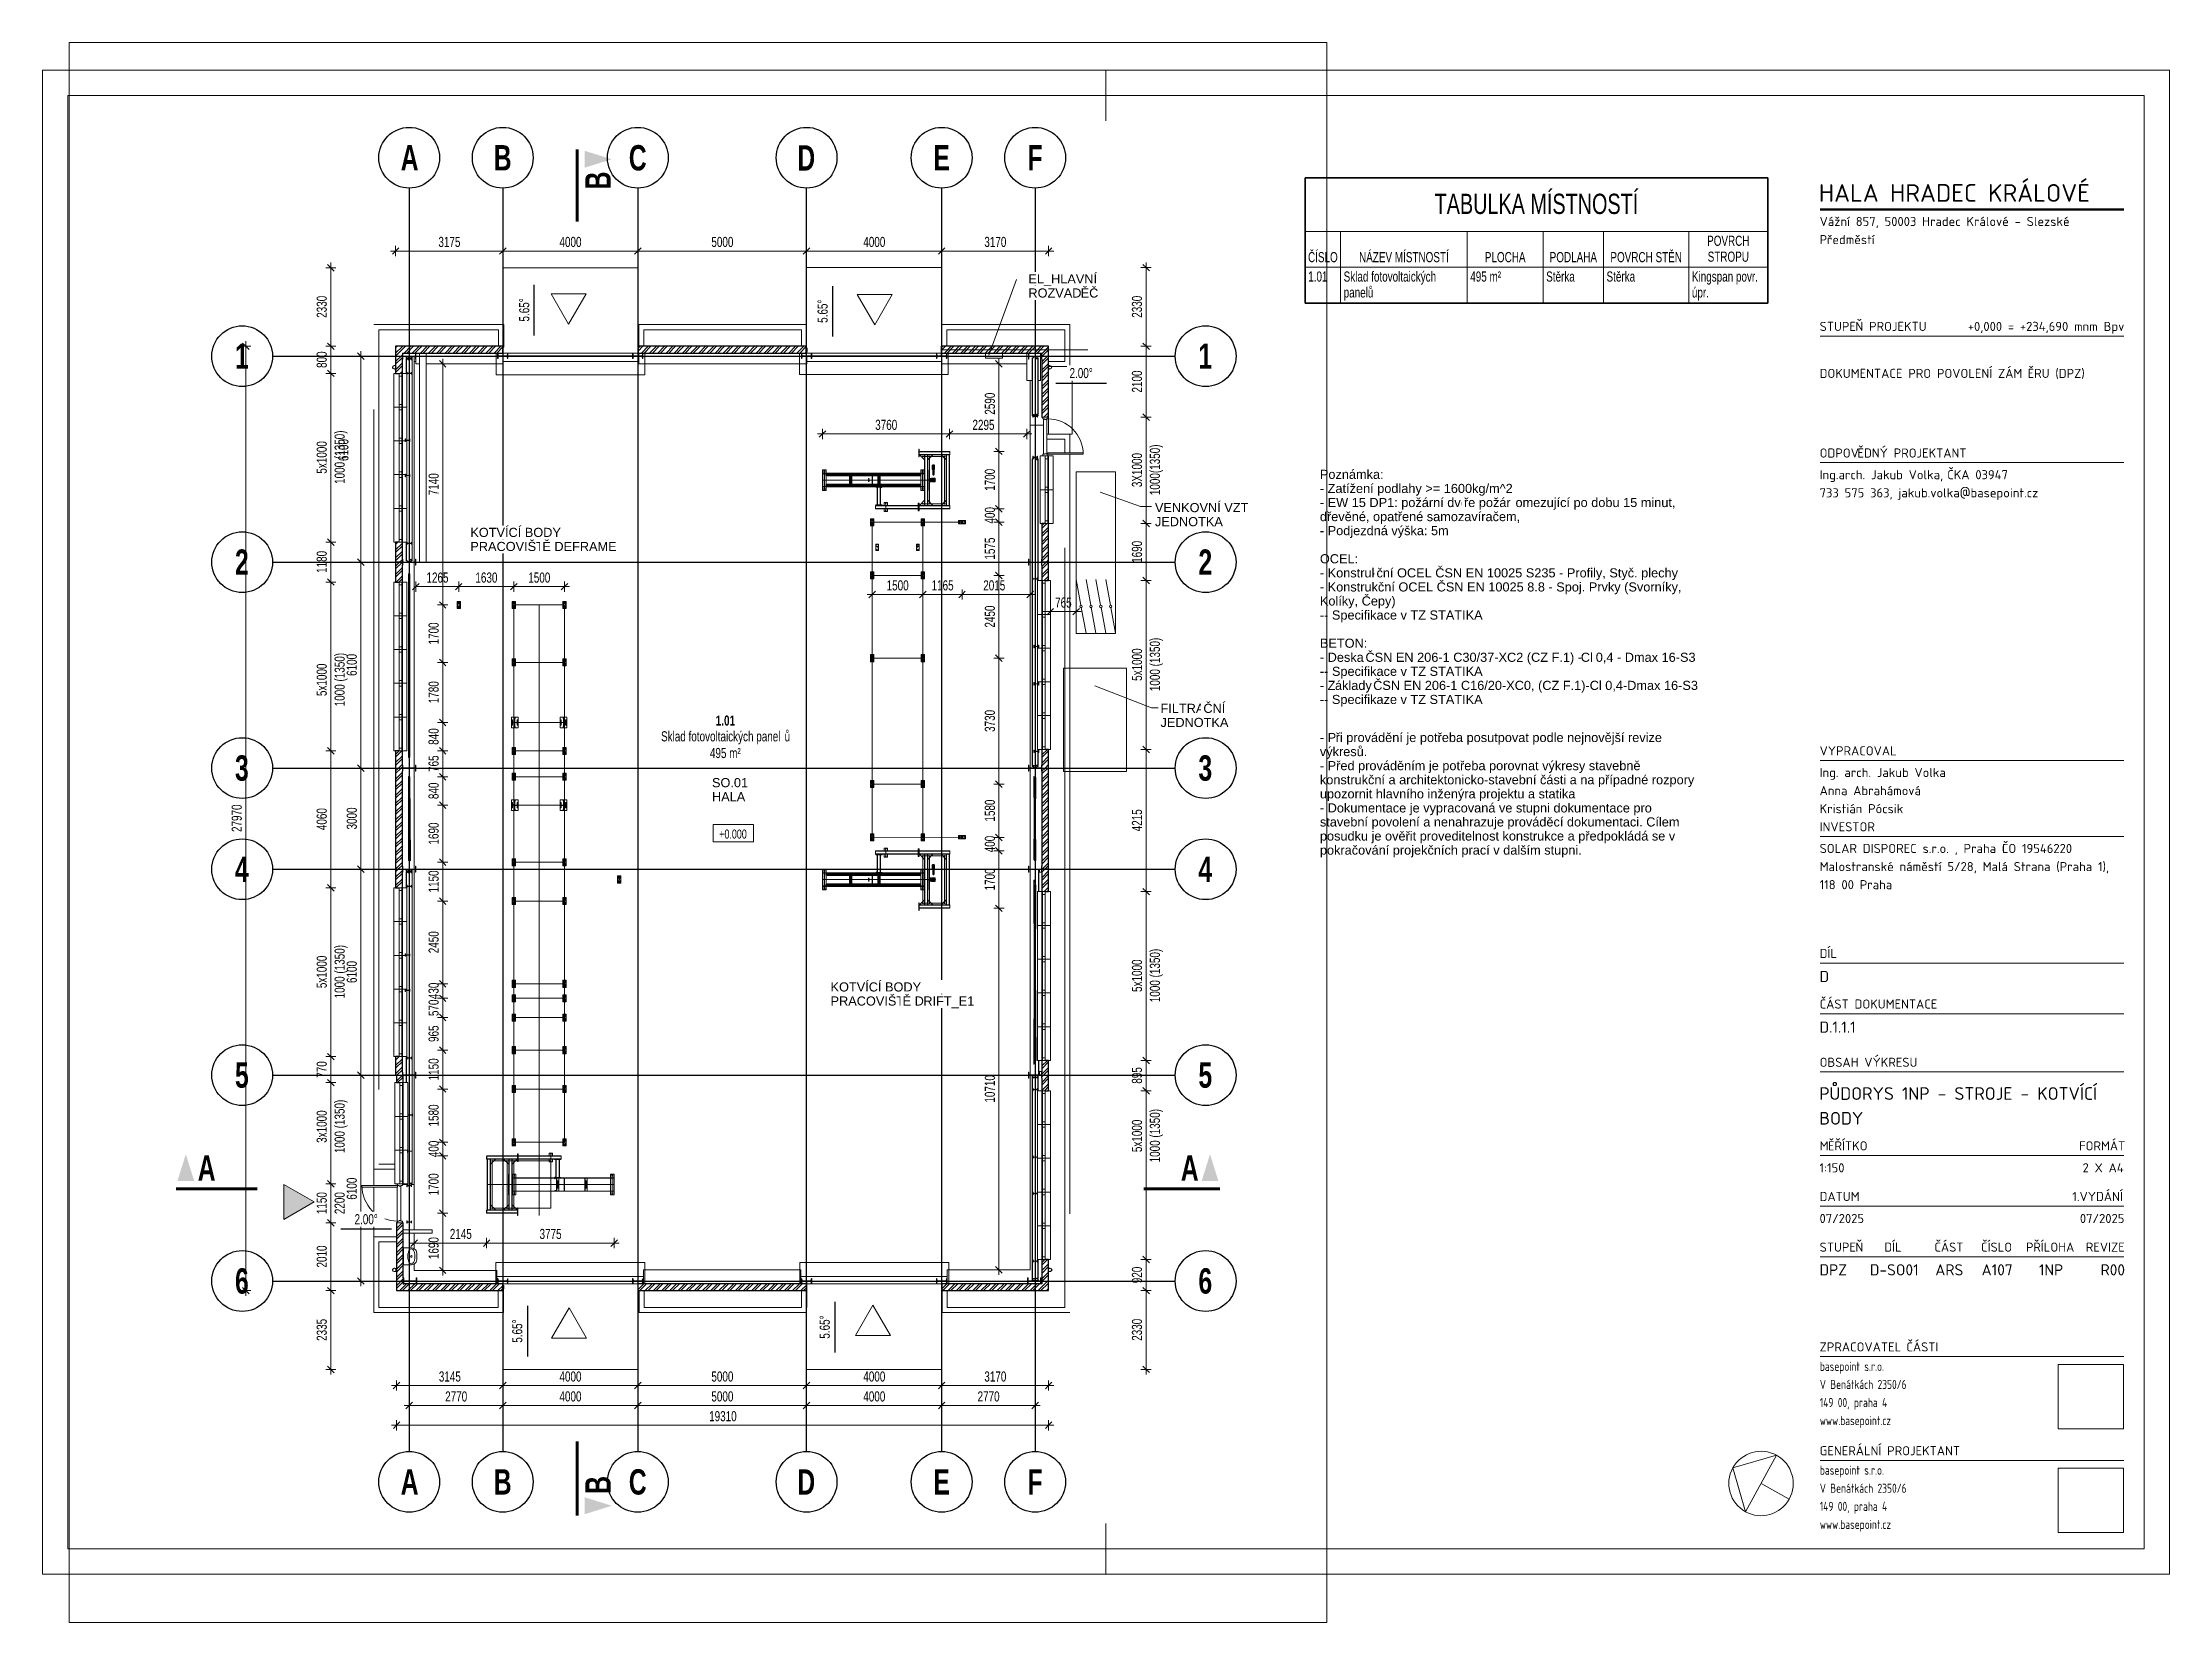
# Paper-space layout 'Layout1' of a CAD drawing. Header units: millimetres. Extents: x 0 to 881, y -354 to 9.
# Drawn here: x 461 to 881, y -353.5 to -41.6 of the extents above; entities outside this region: 1.
# The model-space entities are those that its viewports show. They can reach past a viewport. Long polylines and large blocks are cut down to what shows.
import ezdxf

# ---------------------------------------------------------------- set-up
doc = ezdxf.new("R2010")
doc.units = ezdxf.units.MM
for name, pattern in [('1_Čerchovaná 1_0mm', [2.4, 1.2, -0.6, 0, -0.6]), ('1_Čerchovaná 4_0mm', [8, 4, -2, 0, -2]), ('1_Čerchovaná 6_0mm', [12, 6, -3, 0, -3]), ('3_Čárkovaná 1_0mm', [2, 1, -1]), ('IMPORT-PHANTOM2', [14.732, 8.128, -1.524, 1.016, -1.524, 1.016, -1.524])]:
    doc.linetypes.add(name, pattern=pattern)
for name, color, linetype, lineweight in [('0-1', 7, 'IMPORT-PHANTOM2', 9), ('0-2', 7, 'Continuous', 9), ('2966-1_navrh dispozice stroju-HK_dwg-1', 7, 'Continuous', 9), ('A-ANNO-DIMS', 7, 'Continuous', 9), ('A-ANNO-DIMS-150', 7, 'Continuous', 9), ('A-ANNO-NOTE', 7, 'Continuous', 9), ('A-AREA-IDEN-1', 7, 'Continuous', 18), ('A-DETL-MBND', 7, '3_Čárkovaná 1_0mm', 9), ('A-DETL-THIN', 7, 'Continuous', 18), ('A-DETL-THIN-1', 7, 'Continuous', 9), ('A-DOOR', 7, 'Continuous', 9), ('A-DOOR-1', 7, 'Continuous', 18), ('A-DOOR-FRAM', 7, 'Continuous', 18), ('A-DOOR-HDLN', 7, '1_Čerchovaná 1_0mm', 18), ('A-FLOR', 7, 'Continuous', 9), ('A-FLOR-LEVL', 7, 'Continuous', 9), ('A-GENM', 7, 'Continuous', 9), ('A-GLAZ', 7, 'Continuous', 9), ('A-GLAZ-SILL', 7, 'Continuous', 9), ('A-WALL', 7, 'Continuous', 9), ('A-WALL-1', 7, 'Continuous', 25), ('E-ELEC-FIXT', 7, 'Continuous', 9), ('filtrační jednotka', 7, 'Continuous', 9), ('G-ANNO-DIMS', 7, 'Continuous', 9), ('G-ANNO-DIMS-1', 7, 'Continuous', 25), ('G-ANNO-SCHD', 7, 'Continuous', 9), ('G-ANNO-SYMB', 7, 'Continuous', 9), ('G-ANNO-SYMB-1', 7, '1_Čerchovaná 4_0mm', 100), ('G-ANNO-SYMB-2', 7, 'Continuous', 18), ('G-ANNO-TEXT', 7, 'Continuous', 9), ('G-ANNO-TTLB', 7, 'Continuous', 9), ('G-ANNO-TTLB-WIDE', 7, 'Continuous', 50), ('Nedefinovaný_Potrubí_VZT_příslušenství', 7, 'Continuous', 9), ('P-SANR-FIXT', 7, 'Continuous', 9), ('Potrubí_VZT_příslušenství', 7, 'Continuous', 9), ('S-BEAM', 7, 'Continuous', 9), ('S-COLS', 7, 'Continuous', 9), ('Vlastní 1_A-DETL-GENF-2', 7, 'Continuous', 9)]:
    doc.layers.add(name, color=color, linetype=linetype, lineweight=lineweight)
for name, color, linetype, lineweight, true_color in [('A-DETL', 7, 'Continuous', 9, 0x00a600), ('A-DETL-1', 7, 'Continuous', 9, 0x804000), ('A-GENM-1', 7, 'Continuous', 9, 0x646464), ('A-GENM-2', 7, '1_Čerchovaná 1_0mm', 9, 0x646464), ('A-WALL-PATT-1', 9, 'Continuous', 9, 0x808080), ('S-GRID-1', 9, '1_Čerchovaná 6_0mm', 25, 0x808080), ('S-GRID-IDEN', 9, 'Continuous', 25, 0x808080), ('S-GRID-IDEN-1', 9, 'Continuous', 9, 0x808080)]:
    doc.layers.add(name, color=color, linetype=linetype, lineweight=lineweight, true_color=true_color)
doc.layers.add('G-ANNO-NPLT', color=7, linetype='Continuous', plot=False)
doc.styles.add('Arial_1', font='arial.ttf', dxfattribs={"width": 0.7, "height": 300})
doc.styles.add('Arial_2', font='arial.ttf', dxfattribs={"height": 270})
doc.styles.add('Arial_3', font='arial.ttf', dxfattribs={"width": 0.7, "height": 270})
doc.styles.add('Arial_4', font='arial.ttf', dxfattribs={"height": 1.8})
doc.styles.add('Arial_5', font='arial.ttf', dxfattribs={"width": 0.7, "height": 4})
doc.styles.add('Arial_6', font='arial.ttf', dxfattribs={"width": 0.7, "height": 2})
doc.styles.add('Arial_B_1', font='arialbd.ttf', dxfattribs={"width": 0.7, "height": 750})
doc.styles.add('Arial_B_2', font='arialbd.ttf', dxfattribs={"width": 0.7, "height": 300})
doc.styles.add('ISOCPEUR', font='isocpeur.ttf', dxfattribs={"height": 1.8})
doc.styles.add('ISOCPEUR_1', font='isocpeur.ttf', dxfattribs={"height": 3.5})
doc.styles.add('ISOCPEUR_2', font='isocpeur.ttf', dxfattribs={"width": 0.75, "height": 1.8})
doc.styles.add('ISOCPEUR_3', font='isocpeur.ttf', dxfattribs={"height": 2.2})
doc.styles.add('ISOCPEUR_4', font='isocpeur.ttf', dxfattribs={"height": 2.5})
doc.styles.add('ISOCPEUR_B', font='', dxfattribs={"width": 0.75, "height": 1.8})
doc.styles.add('ISOCPEUR_B_1', font='', dxfattribs={"height": 1.8})
doc.styles.get('ISOCPEUR_B').set_extended_font_data('ISOCPEUR', bold=True)
doc.styles.get('ISOCPEUR_B_1').set_extended_font_data('ISOCPEUR', bold=True)
doc.dimstyles.new('Vnitřní_-_průhledné', dxfattribs={"dimscale": 304.8, "dimtxt": 306.07782, "dimasz": 0.639764, "dimexe": 0.492126, "dimexo": 0.0625, "dimgap": 0.098425, "dimtad": 1, "dimdec": 0, "dimrnd": 5, "dimzin": 0, "dimdsep": 46, "dimtxsty": 'Arial_1', "dimblk1": 'OBLIQUE', "dimblk2": 'OBLIQUE', "dimsah": 1, "dimcen": 0.09, "dimdle": 0.492126, "dimazin": 0, "dimtfac": 1, "dimtdec": 4, "dimtix": 1, "dimtmove": 0, "dimatfit": 3, "dimfxl": 0.492126, "dimfxlon": 1, "dimtvp": 1, "dimtolj": 1, "dimtzin": 0, "dimarcsym": 2})
doc.dimstyles.new('Vnitřní_-_průhledné_1', dxfattribs={"dimscale": 304.8, "dimtxt": 306.07782, "dimasz": 0.639764, "dimexe": 0.492126, "dimexo": 0.0625, "dimgap": 0.098425, "dimtad": 1, "dimdec": 0, "dimrnd": 5, "dimzin": 0, "dimdsep": 46, "dimtxsty": 'Arial_1', "dimblk1": 'OBLIQUE', "dimblk2": 'OBLIQUE', "dimsah": 1, "dimcen": 0.09, "dimdle": 0.492126, "dimazin": 0, "dimtfac": 1, "dimtdec": 4, "dimtix": 1, "dimtmove": 2, "dimatfit": 3, "dimfxl": 0.492126, "dimfxlon": 1, "dimtvp": 1, "dimtolj": 1, "dimtzin": 0, "dimarcsym": 2})
picture_1 = doc.add_image_def('image1.jpg', size_in_pixel=(500, 494))
pattern_1 = [(45.00036, (-161918.41, 0), (-121.23422, 121.2327), []), (45.00036, (-161837.59, 0.0005), (-121.23422, 121.2327), [])]

psp = doc.layouts.get("Layout1")

# ---------------------------------------------------------------- texts
at = {"layer": 'G-ANNO-SCHD', "line_spacing_factor": 0.941778}
for s, insert, char_height, width, attachment_point, style in [('TABULKA MÍSTNOSTÍ', (756, -71.44), 4, 47.5992, 2, 'Arial_5'), ('POVRCH\\PSTROPU', (793.89, -79.73), 2, 9.892, 2, 'Arial_6'), ('ČÍSLO', (713.83, -82.96), 2, 6.9538, 2, 'Arial_6'), ('NÁZEV MÍSTNOSTÍ', (729.83, -82.96), 2, 20.9593, 2, 'Arial_6'), ('PLOCHA', (749.83, -82.96), 2, 9.5247, 2, 'Arial_6'), ('PODLAHA', (763.29, -82.96), 2, 11.0673, 2, 'Arial_6'), ('POVRCH STĚN', (777.67, -82.96), 2, 16.6989, 2, 'Arial_6'), ('1.01', (710.93, -86.79), 2, 4.5298, 1, 'Arial_6'), ('Sklad fotovoltaických\\Ppanelů', (717.93, -86.79), 2, 21.6204, 1, 'Arial_6'), ('495 m²', (742.93, -86.79), 2, 7.2231, 1, 'Arial_6'), ('Stěrka', (757.93, -86.79), 2, 6.6845, 1, 'Arial_6'), ('Stěrka', (769.84, -86.79), 2, 6.6845, 1, 'Arial_6'), ('Kingspan povr.\\Púpr.', (786.7, -86.79), 2, 15.4746, 1, 'Arial_6')]:
    psp.add_mtext(s, dxfattribs=dict(at, insert=insert, char_height=char_height, width=width, attachment_point=attachment_point, style=style))
at = {"layer": 'G-ANNO-TTLB', "attachment_point": 1}
for s, insert, char_height, width, style in [('+0,000 = +234,690 mnm Bpv', (841.18, -96.74), 1.8, 37.4388, 'ISOCPEUR'), ('\\fISOCPEUR|b0|i0|c238|p34|;D', (811.9, -224.89), 2.2, 2.0844, 'ISOCPEUR_3'), ('D.1.1.1', (811.9, -234.89), 2.2, 8.3375, 'ISOCPEUR_3'), ('ŮDORYS 1NP - STROJE - KOTVÍCÍ', (813.84, -247.86), 2.5, 63.4135, 'ISOCPEUR_4'), ('\\fISOCPEUR|b0|i0|c238|p34|;P', (811.85, -247.86), 2.5, 2.4051, 'ISOCPEUR_4'), ('BODY', (811.85, -252.75), 2.5, 9.9409, 'ISOCPEUR_4'), ('1:150', (811.9, -262.88), 1.8, 5.9325, 'ISOCPEUR'), ('07/2025', (811.9, -272.88), 1.8, 10.6624, 'ISOCPEUR'), ('07/2025', (863.31, -272.88), 1.8, 10.6624, 'ISOCPEUR'), ('DPZ', (811.89, -282.82), 2.2, 6.2532, 'ISOCPEUR_3'), ('D-SO01', (821.84, -282.82), 2.2, 11.2236, 'ISOCPEUR_3'), ('ARS', (834.76, -282.82), 2.2, 6.5738, 'ISOCPEUR_3'), ('A107', (843.91, -282.82), 2.2, 7.3755, 'ISOCPEUR_3'), ('1NP', (855.22, -282.82), 2.2, 5.4515, 'ISOCPEUR_3'), ('R00', (867.39, -282.82), 2.2, 5.7721, 'ISOCPEUR_3')]:
    psp.add_mtext(s, dxfattribs=dict(at, insert=insert, char_height=char_height, width=width, style=style))

msp = doc.modelspace()

# ---------------------------------------------------------------- texts
at = {"layer": 'A-AREA-IDEN-1', "char_height": 300, "attachment_point": 1}
for s, insert, width, style in [('1.01', (28380.15, 142448.6), 707.0884, 'Arial_B_2'), ('\\fArial|b0|i0|c238|p34|;\\W.7;ů', (30418.61, 141982.75), 202.0252, 'Arial_1'), ('Sklad fotovoltaických panel', (26758.43, 141982.75), 4436.1378, 'Arial_1'), ('495 m²', (28206.38, 141487.71), 1127.9743, 'Arial_1')]:
    msp.add_mtext(s, dxfattribs=dict(at, insert=insert, width=width, style=style))
at = {"layer": 'G-ANNO-DIMS-1', "insert": (28482.46, 139073.21), "char_height": 270, "width": 968.4993, "attachment_point": 1, "line_spacing_factor": 0.941778, "style": 'Arial_3'}
msp.add_mtext('+0.000', dxfattribs=at)
at = {"layer": 'G-ANNO-DIMS-1', "char_height": 300, "width": 819.0301, "attachment_point": 1, "rotation": 90, "line_spacing_factor": 0.941778, "style": 'Arial_1', "bg_fill": 3, "box_fill_scale": 1.25, "bg_fill_color": 256, "bg_fill_true_color": 13158600, "bg_fill_transparency": 0}
for insert in [(31456.68, 123993.01), (22350.54, 123872.75)]:
    msp.add_mtext('5.65°', dxfattribs=dict(at, insert=insert))
at = {"layer": 'G-ANNO-SYMB-2', "char_height": 750, "width": 648.1643, "attachment_point": 1, "rotation": 90, "style": 'Arial_B_1'}
for insert in [(24517.16, 158030.18), (24517.16, 119395.85)]:
    msp.add_mtext('\\fArial|b1|i0|c238|p34|;\\W.7;B', dxfattribs=dict(at, insert=insert))
at = {"layer": 'G-ANNO-SYMB-2', "char_height": 750, "width": 614.4935, "attachment_point": 1, "style": 'Arial_B_1'}
for insert in [(13034.82, 129419.5), (42153.72, 129419.5)]:
    msp.add_mtext('\\fArial|b1|i0|c238|p34|;\\W.7;A', dxfattribs=dict(at, insert=insert))
at = {"layer": 'S-GRID-IDEN-1', "char_height": 750, "attachment_point": 1, "style": 'Arial_B_1'}
for s, insert, width in [('\\fArial|b1|i0|c238|p34|;\\W.7;C', (25802.74, 159342.85), 648.1643), ('\\fArial|b1|i0|c238|p34|;\\W.7;A', (19046.92, 159342.85), 614.4935), ('\\fArial|b1|i0|c238|p34|;\\W.7;B', (21802.74, 159342.85), 648.1643), ('\\fArial|b1|i0|c238|p34|;\\W.7;E', (34823.74, 159342.85), 597.658), ('\\fArial|b1|i0|c238|p34|;\\W.7;F', (37614.22, 159342.85), 547.1517), ('\\fArial|b1|i0|c238|p34|;\\W.7;D', (30795.02, 159339.33), 648.1643), ('\\fArial|b1|i0|c238|p34|;\\W.7;1', (14138.57, 153467.07), 505.0631), ('\\fArial|b1|i0|c238|p34|;\\W.7;1', (42675.91, 153467.07), 505.0631), ('\\fArial|b1|i0|c238|p34|;\\W.7;2', (14138.57, 147367.07), 505.0631), ('\\fArial|b1|i0|c238|p34|;\\W.7;2', (42675.91, 147367.07), 505.0631), ('\\fArial|b1|i0|c238|p34|;\\W.7;3', (14138.57, 141269.57), 505.0631), ('\\fArial|b1|i0|c238|p34|;\\W.7;3', (42675.91, 141269.57), 505.0631), ('\\fArial|b1|i0|c238|p34|;\\W.7;4', (14138.57, 138272.07), 505.0631), ('\\fArial|b1|i0|c238|p34|;\\W.7;4', (42675.91, 138272.07), 505.0631), ('\\fArial|b1|i0|c238|p34|;\\W.7;5', (14138.57, 132174.57), 505.0631), ('\\fArial|b1|i0|c238|p34|;\\W.7;5', (42675.91, 132174.57), 505.0631), ('\\fArial|b1|i0|c238|p34|;\\W.7;6', (14138.57, 126077.07), 505.0631), ('\\fArial|b1|i0|c238|p34|;\\W.7;6', (42675.91, 126077.07), 505.0631), ('\\fArial|b1|i0|c238|p34|;\\W.7;C', (25802.74, 120125.39), 648.1643), ('\\fArial|b1|i0|c238|p34|;\\W.7;A', (19046.92, 120125.39), 614.4935), ('\\fArial|b1|i0|c238|p34|;\\W.7;B', (21802.74, 120125.39), 648.1643), ('\\fArial|b1|i0|c238|p34|;\\W.7;D', (30795.02, 120121.87), 648.1643), ('\\fArial|b1|i0|c238|p34|;\\W.7;E', (34823.74, 120125.39), 597.658), ('\\fArial|b1|i0|c238|p34|;\\W.7;F', (37614.22, 120125.39), 547.1517)]:
    msp.add_mtext(s, dxfattribs=dict(at, insert=insert, width=width))

# ---------------------------------------------------------------- blocks, each defined once
blk = doc.blocks.new('00_BP_ROZP_KOD_velka_rvt22 - PL_ROZPISKA_21-298807-PŮDORYS 1NP - STROJE - KOTVÍCÍ BODY')
at = {"layer": 'A-ANNO-NOTE'}
for p, q in [((-120.5, 295), (-120.5, 285)), ((-120.5, 295), (-120.5, 285)), ((-120.5, 295), (-110.5, 295)), ((-120.5, 295), (-110.5, 295)), ((89.5, 295), (89.5, 285)), ((299.5, 295), (289.5, 295)), ((299.5, 295), (289.5, 295)), ((299.5, 295), (299.5, 285)), ((-120.5, -2), (-120.5, 8)), ((-120.5, -2), (-120.5, 8)), ((89.5, -2), (89.5, 8)), ((299.5, -2), (299.5, 8)), ((-120.5, -2), (-110.5, -2)), ((299.5, -2), (289.5, -2))]:
    blk.add_line(p, q, dxfattribs=at)
at = {"layer": 'G-ANNO-TTLB'}
for p, q in [((299.5, 295), (-120.5, 295)), ((-120.5, 295), (-120.5, -2)), ((299.5, -2), (299.5, 295)), ((-115.5, 290), (-115.5, 3)), ((294.5, 290), (-115.5, 290)), ((294.5, 3), (294.5, 290)), ((290.5, 242.5), (230.5, 242.5)), ((290.5, 217.5), (230.5, 217.5)), ((290.5, 158.7), (230.5, 158.7)), ((290.5, 143.7), (230.5, 143.7)), ((290.5, 118.7), (230.5, 118.7)), ((290.5, 118.7), (230.5, 118.7)), ((290.5, 108.7), (230.5, 108.7)), ((290.5, 97.2), (230.5, 97.2)), ((290.5, 80.7), (230.5, 80.7)), ((290.5, 70.7), (230.5, 70.7)), ((290.5, 60.7), (230.5, 60.7)), ((290.5, 41), (230.5, 41)), ((290.5, 20.5), (230.5, 20.5)), ((-115.5, 3), (294.5, 3)), ((-120.5, -2), (299.5, -2))]:
    blk.add_line(p, q, dxfattribs=at)
at = {"layer": 'G-ANNO-TTLB-WIDE'}
blk.add_line((290.5, 267.5), (230.5, 267.5), dxfattribs=at)
at = {"layer": 'G-ANNO-TTLB', "attachment_point": 1}
for s, insert, char_height, width, style in [('HALA HRADEC KRÁLOVÉ', (230.25, 272.5), 3.5, 63.3333, 'ISOCPEUR_1'), ('Vážní 857, 50003 Hradec Králové - Slezské ', (230.42, 266.02), 1.8, 61.1688, 'ISOCPEUR'), ('\\fISOCPEUR|b0|i0|c238|p34|;P', (230.42, 262.44), 1.8, 1.7637, 'ISOCPEUR'), ('ředměstí', (231.87, 262.44), 1.8, 11.9451, 'ISOCPEUR'), ('STUPE', (230.42, 245.3), 1.8, 8.5781, 'ISOCPEUR'), ('Ň PROJEKTU', (237.49, 245.3), 1.8, 16.5949, 'ISOCPEUR'), ('DOKUMENTACE PRO POVOLENÍ ZÁM', (230.42, 236.02), 1.8, 49.7848, 'ISOCPEUR_B_1'), ('ĚRU (DPZ)', (271.49, 236.02), 1.8, 14.1899, 'ISOCPEUR_B_1'), ('ODPOV', (230.42, 220.3), 1.8, 9.0591, 'ISOCPEUR'), ('ĚDNÝ PROJEKTANT', (237.89, 220.3), 1.8, 25.654, 'ISOCPEUR'), ('Ing.arch. Jakub Volka, ', (230.42, 216.02), 1.8, 30.5443, 'ISOCPEUR'), ('ČKA 03947', (255.62, 216.02), 1.8, 14.5105, 'ISOCPEUR'), ('733 575 363, jakub.volka@basepoint.cz', (230.42, 212.44), 1.8, 51.5485, 'ISOCPEUR'), ('VYPRACOVAL', (230.42, 161.5), 1.8, 18.3586, 'ISOCPEUR'), ('Ing. arch. Jakub Volka', (230.42, 157.22), 1.8, 29.7426, 'ISOCPEUR'), ('Anna Abrahámová', (230.42, 153.64), 1.8, 23.9705, 'ISOCPEUR'), ('Kristián Pócsik', (230.42, 150.07), 1.8, 20.0422, 'ISOCPEUR'), ('INVESTOR', (230.42, 146.5), 1.8, 12.9873, 'ISOCPEUR'), ('ČO 19546220', (266.4, 142.22), 1.8, 16.6751, 'ISOCPEUR'), ('SOLAR DISPOREC s.r.o. , Praha I', (230.42, 142.22), 1.8, 43.6118, 'ISOCPEUR'), ('Malostranské náměstí 5/28, Malá Strana (Praha 1), ', (230.42, 138.64), 1.8, 71.1899, 'ISOCPEUR'), ('118 00 Praha', (230.42, 135.07), 1.8, 17.2363, 'ISOCPEUR'), ('DÍL', (230.42, 121.5), 1.8, 4.4093, 'ISOCPEUR'), ('ČÁST DOKUMENTACE', (230.42, 111.5), 1.8, 27.5781, 'ISOCPEUR'), ('OBSAH VÝKRESU', (230.42, 100), 1.8, 23.0084, 'ISOCPEUR'), ('ĚŘÍTKO', (232.07, 83.5), 1.8, 9.7004, 'ISOCPEUR'), ('FORMÁT', (281.65, 83.5), 1.8, 10.8228, 'ISOCPEUR'), ('\\fISOCPEUR|b0|i0|c238|p34|;M', (230.42, 83.5), 1.8, 2.0042, 'ISOCPEUR'), ('2 X A4', (282.34, 79.17), 1.8, 10.0211, 'ISOCPEUR'), ('DATUM', (230.42, 73.5), 1.8, 9.2996, 'ISOCPEUR'), ('1.VYDÁNÍ', (280.32, 73.5), 1.8, 12.4262, 'ISOCPEUR'), ('STUPE', (230.42, 63.5), 1.8, 8.5781, 'ISOCPEUR'), ('\\fISOCPEUR|b0|i0|c238|p34|;Ň', (237.49, 63.5), 1.8, 1.7637, 'ISOCPEUR'), ('DÍL', (243.18, 63.5), 1.8, 4.4093, 'ISOCPEUR'), ('ČÁST', (253.08, 63.5), 1.8, 7.0549, 'ISOCPEUR'), ('ČÍSLO', (262.29, 63.5), 1.8, 7.6962, 'ISOCPEUR'), ('\\fISOCPEUR|b0|i0|c238|p34|;P', (271.17, 63.5), 1.8, 1.7637, 'ISOCPEUR'), ('ŘÍLOHA', (272.62, 63.5), 1.8, 9.9409, 'ISOCPEUR'), ('REVIZE', (282.98, 63.5), 1.8, 9.2194, 'ISOCPEUR'), ('ZPRACOVATEL ', (230.42, 43.8), 1.8, 20.7637, 'ISOCPEUR'), ('ČÁSTI', (247.55, 43.8), 1.8, 7.6962, 'ISOCPEUR'), ('basepoint s.r.o.', (230.46, 39.96), 1.8, 16.2342, 'ISOCPEUR_B'), ('V Benátkách 2350/6', (230.46, 36.39), 1.8, 20.6234, 'ISOCPEUR_2'), ('149 00, praha 4', (230.46, 32.82), 1.8, 16.174, 'ISOCPEUR_2'), ('www.basepoint.cz', (230.46, 29.25), 1.8, 17.1361, 'ISOCPEUR_2'), ('GENERÁLNÍ PROJEKTANT', (230.42, 23.3), 1.8, 33.3502, 'ISOCPEUR'), ('basepoint s.r.o.', (230.46, 19.46), 1.8, 16.2342, 'ISOCPEUR_B'), ('V Benátkách 2350/6', (230.46, 15.89), 1.8, 20.6234, 'ISOCPEUR_2'), ('149 00, praha 4', (230.46, 12.32), 1.8, 16.174, 'ISOCPEUR_2'), ('www.basepoint.cz', (230.46, 8.75), 1.8, 17.1361, 'ISOCPEUR_2')]:
    blk.add_mtext(s, dxfattribs=dict(at, insert=insert, char_height=char_height, width=width, style=style))
at = {"layer": 'G-ANNO-TTLB'}
image = blk.add_image(picture_1, insert=(277.52, 26.73), size_in_units=(12.89, 12.73), dxfattribs=at)
image.dxf.flags = 7
image = blk.add_image(picture_1, insert=(277.52, 6.23), size_in_units=(12.89, 12.73), dxfattribs=at)
image.dxf.flags = 7
blk = doc.blocks.new('Severka-1 - Severka-1-437760-PŮDORYS 1NP - STROJE - KOTVÍCÍ BODY')
at = {"layer": 'A-ANNO-NOTE'}
for p, q in [((0, 6.36), (-6.36, 0)), ((6.36, 0), (0, 6.36)), ((-6.36, 0), (6.36, 0)), ((0, 0), (0, -6.36))]:
    blk.add_line(p, q, dxfattribs=at)
for start, end in [(360, 180), (180, 360)]:
    blk.add_arc((0, 0), 6.36, start, end, dxfattribs=at)
blk = doc.blocks.new('Sloup IPE - 374558-1NP _ stroje - KOTVÍCÍ BODY')
at = {"layer": 'S-COLS'}
for p, q in [((234061.34, 38028.93), (233968.61, 37874.66)), ((234072.91, 38021.98), (234061.34, 38028.93)), ((234039.58, 37966.52), (234072.91, 38021.98)), ((234330.45, 37767.18), (234046.76, 37937.71)), ((234042.33, 37930.33), (234326.02, 37759.81)), ((233980.18, 37867.7), (234013.51, 37923.16)), ((233968.61, 37874.66), (233980.18, 37867.7)), ((234392.6, 37829.81), (234359.27, 37774.36)), ((234404.17, 37822.85), (234392.6, 37829.81)), ((234311.44, 37668.58), (234404.17, 37822.85)), ((234333.2, 37730.99), (234299.87, 37675.54)), ((234299.87, 37675.54), (234311.44, 37668.58))]:
    blk.add_line(p, q, dxfattribs=at)
at = {"layer": 'S-COLS', "flags": 128}
for points in [[(234046.76, 37937.71), (234043.03, 37940.56), (234040.02, 37944.18), (234037.9, 37948.38), (234036.76, 37952.94), (234036.67, 37957.64), (234037.63, 37962.25), (234039.58, 37966.52)], [(234013.51, 37923.16), (234016.37, 37926.89), (234019.99, 37929.89), (234024.18, 37932.02), (234028.75, 37933.15), (234033.45, 37933.25), (234038.05, 37932.29), (234042.33, 37930.33)], [(234359.27, 37774.36), (234356.41, 37770.62), (234352.79, 37767.62), (234348.6, 37765.49), (234344.03, 37764.36), (234339.33, 37764.26), (234334.73, 37765.22), (234330.45, 37767.18)], [(234326.02, 37759.81), (234329.76, 37756.95), (234332.76, 37753.33), (234334.88, 37749.13), (234336.02, 37744.57), (234336.11, 37739.87), (234335.16, 37735.26), (234333.2, 37730.99)]]:
    blk.add_lwpolyline(points, dxfattribs=at)
blk = doc.blocks.new('M_S profily_ sloup - 374564-1NP _ stroje - KOTVÍCÍ BODY')
at = {"layer": 'S-COLS'}
for p, q in [((236467.73, 36558.52), (236396.12, 36439.38)), ((236471.64, 36556.17), (236467.73, 36558.52)), ((236460.26, 36508.35), (236475.1, 36545.94)), ((236667.03, 36367.78), (236467.19, 36487.9)), ((236458.22, 36472.99), (236658.07, 36352.86)), ((236410.68, 36438.77), (236436.92, 36469.52)), ((236396.12, 36439.38), (236400.03, 36437.03)), ((236657.53, 36282.25), (236729.14, 36401.38)), ((236714.58, 36402), (236688.34, 36371.25)), ((236729.14, 36401.38), (236725.23, 36403.73)), ((236665, 36332.42), (236650.15, 36294.82)), ((236653.62, 36284.6), (236657.53, 36282.25))]:
    blk.add_line(p, q, dxfattribs=at)
at = {"layer": 'S-COLS', "flags": 128}
for points in [[(236475.1, 36545.94), (236475.6, 36547.83), (236475.65, 36549.78), (236475.25, 36551.69), (236474.41, 36553.45), (236473.18, 36554.97), (236471.64, 36556.17)], [(236467.19, 36487.9), (236464.1, 36490.29), (236461.65, 36493.33), (236459.98, 36496.86), (236459.16, 36500.68), (236459.26, 36504.58), (236460.26, 36508.35)], [(236436.92, 36469.52), (236439.78, 36472.17), (236443.18, 36474.09), (236446.93, 36475.16), (236450.83, 36475.33), (236454.67, 36474.6), (236458.22, 36472.99)], [(236400.03, 36437.03), (236401.81, 36436.23), (236403.72, 36435.86), (236405.67, 36435.95), (236407.55, 36436.49), (236409.25, 36437.44), (236410.68, 36438.77)], [(236725.23, 36403.73), (236723.45, 36404.54), (236721.54, 36404.9), (236719.59, 36404.82), (236717.71, 36404.28), (236716.01, 36403.32), (236714.58, 36402)], [(236688.34, 36371.25), (236685.48, 36368.6), (236682.08, 36366.68), (236678.33, 36365.61), (236674.43, 36365.43), (236670.59, 36366.17), (236667.03, 36367.78)], [(236658.07, 36352.86), (236661.16, 36350.47), (236663.61, 36347.43), (236665.28, 36343.91), (236666.1, 36340.09), (236666, 36336.19), (236665, 36332.42)], [(236650.15, 36294.82), (236649.65, 36292.94), (236649.61, 36290.98), (236650.01, 36289.08), (236650.85, 36287.31), (236652.08, 36285.79), (236653.62, 36284.6)]]:
    blk.add_lwpolyline(points, dxfattribs=at)
blk = doc.blocks.new('M_S profily_ sloup - 374570-1NP _ stroje - KOTVÍCÍ BODY')
at = {"layer": 'S-COLS'}
for p, q in [((239896.03, 34497.74), (239824.42, 34378.61)), ((239899.94, 34495.4), (239896.03, 34497.74)), ((239888.56, 34447.58), (239903.4, 34485.17)), ((240095.33, 34307), (239895.49, 34427.13)), ((239886.52, 34412.22), (240086.37, 34292.09)), ((239838.98, 34378), (239865.21, 34408.75)), ((239824.42, 34378.61), (239828.32, 34376.26)), ((240085.82, 34221.48), (240157.44, 34340.61)), ((240142.87, 34341.22), (240116.64, 34310.48)), ((240157.44, 34340.61), (240153.53, 34342.96)), ((240093.3, 34271.64), (240078.45, 34234.05)), ((240081.92, 34223.83), (240085.82, 34221.48))]:
    blk.add_line(p, q, dxfattribs=at)
at = {"layer": 'S-COLS', "flags": 128}
for points in [[(239903.4, 34485.17), (239903.9, 34487.06), (239903.95, 34489.01), (239903.54, 34490.92), (239902.7, 34492.68), (239901.48, 34494.2), (239899.94, 34495.4)], [(239895.49, 34427.13), (239892.4, 34429.52), (239889.95, 34432.56), (239888.27, 34436.09), (239887.46, 34439.9), (239887.56, 34443.81), (239888.56, 34447.58)], [(239865.21, 34408.75), (239868.08, 34411.4), (239871.48, 34413.31), (239875.23, 34414.39), (239879.13, 34414.56), (239882.96, 34413.83), (239886.52, 34412.22)], [(239828.32, 34376.26), (239830.1, 34375.46), (239832.02, 34375.09), (239833.97, 34375.18), (239835.85, 34375.71), (239837.55, 34376.67), (239838.98, 34378)], [(240153.53, 34342.96), (240151.75, 34343.76), (240149.83, 34344.13), (240147.88, 34344.04), (240146.01, 34343.51), (240144.31, 34342.55), (240142.87, 34341.22)], [(240116.64, 34310.48), (240113.78, 34307.82), (240110.37, 34305.91), (240106.62, 34304.83), (240102.72, 34304.66), (240098.89, 34305.4), (240095.33, 34307)], [(240086.37, 34292.09), (240089.45, 34289.7), (240091.9, 34286.66), (240093.58, 34283.14), (240094.39, 34279.32), (240094.3, 34275.42), (240093.3, 34271.64)], [(240078.45, 34234.05), (240077.95, 34232.16), (240077.9, 34230.21), (240078.31, 34228.3), (240079.15, 34226.54), (240080.37, 34225.02), (240081.92, 34223.83)]]:
    blk.add_lwpolyline(points, dxfattribs=at)
blk = doc.blocks.new('M_S profily_ sloup - 374571-1NP _ stroje - KOTVÍCÍ BODY')
at = {"layer": 'S-COLS'}
for p, q in [((244181.4, 31921.78), (244109.79, 31802.65)), ((244185.31, 31919.43), (244181.4, 31921.78)), ((244173.93, 31871.61), (244188.77, 31909.21)), ((244380.7, 31731.04), (244180.86, 31851.17)), ((244171.89, 31836.25), (244371.74, 31716.12)), ((244124.35, 31802.03), (244150.58, 31832.78)), ((244109.79, 31802.65), (244113.7, 31800.3)), ((244371.19, 31645.51), (244442.81, 31764.65)), ((244428.24, 31765.26), (244402.01, 31734.51)), ((244442.81, 31764.65), (244438.9, 31766.99)), ((244378.67, 31695.68), (244363.82, 31658.08)), ((244367.29, 31647.86), (244371.19, 31645.51))]:
    blk.add_line(p, q, dxfattribs=at)
at = {"layer": 'S-COLS', "flags": 128}
for points in [[(244188.77, 31909.21), (244189.27, 31911.09), (244189.32, 31913.04), (244188.91, 31914.95), (244188.08, 31916.72), (244186.85, 31918.24), (244185.31, 31919.43)], [(244180.86, 31851.17), (244177.77, 31853.55), (244175.32, 31856.59), (244173.64, 31860.12), (244172.83, 31863.94), (244172.93, 31867.84), (244173.93, 31871.61)], [(244150.58, 31832.78), (244153.45, 31835.43), (244156.85, 31837.35), (244160.6, 31838.42), (244164.5, 31838.6), (244168.33, 31837.86), (244171.89, 31836.25)], [(244113.7, 31800.3), (244115.47, 31799.49), (244117.39, 31799.13), (244119.34, 31799.21), (244121.22, 31799.75), (244122.92, 31800.71), (244124.35, 31802.03)], [(244438.9, 31766.99), (244437.12, 31767.8), (244435.2, 31768.17), (244433.25, 31768.08), (244431.38, 31767.54), (244429.68, 31766.58), (244428.24, 31765.26)], [(244402.01, 31734.51), (244399.15, 31731.86), (244395.75, 31729.94), (244391.99, 31728.87), (244388.09, 31728.69), (244384.26, 31729.43), (244380.7, 31731.04)], [(244371.74, 31716.12), (244374.83, 31713.74), (244377.27, 31710.7), (244378.95, 31707.17), (244379.76, 31703.35), (244379.67, 31699.45), (244378.67, 31695.68)], [(244363.82, 31658.08), (244363.32, 31656.2), (244363.27, 31654.25), (244363.68, 31652.34), (244364.52, 31650.58), (244365.74, 31649.06), (244367.29, 31647.86)]]:
    blk.add_lwpolyline(points, dxfattribs=at)
blk = doc.blocks.new('M_S profily_ sloup - 374572-1NP _ stroje - KOTVÍCÍ BODY')
at = {"layer": 'S-COLS'}
for p, q in [((247609.7, 29861.01), (247538.08, 29741.87)), ((247613.6, 29858.66), (247609.7, 29861.01)), ((247602.22, 29810.84), (247617.07, 29848.43)), ((247809, 29670.27), (247609.15, 29790.39)), ((247600.19, 29775.48), (247800.03, 29655.35)), ((247552.65, 29741.26), (247578.88, 29772.01)), ((247538.08, 29741.87), (247541.99, 29739.52)), ((247799.49, 29584.74), (247871.1, 29703.87)), ((247856.54, 29704.49), (247830.31, 29673.74)), ((247871.1, 29703.87), (247867.2, 29706.22)), ((247806.96, 29634.91), (247792.12, 29597.31)), ((247795.58, 29587.09), (247799.49, 29584.74))]:
    blk.add_line(p, q, dxfattribs=at)
at = {"layer": 'S-COLS', "flags": 128}
for points in [[(247617.07, 29848.43), (247617.57, 29850.32), (247617.62, 29852.27), (247617.21, 29854.18), (247616.37, 29855.94), (247615.15, 29857.46), (247613.6, 29858.66)], [(247609.15, 29790.39), (247606.07, 29792.78), (247603.62, 29795.82), (247601.94, 29799.35), (247601.13, 29803.17), (247601.22, 29807.07), (247602.22, 29810.84)], [(247578.88, 29772.01), (247581.74, 29774.66), (247585.14, 29776.58), (247588.9, 29777.65), (247592.8, 29777.82), (247596.63, 29777.09), (247600.19, 29775.48)], [(247541.99, 29739.52), (247543.77, 29738.72), (247545.69, 29738.35), (247547.64, 29738.44), (247549.51, 29738.98), (247551.21, 29739.93), (247552.65, 29741.26)], [(247867.2, 29706.22), (247865.42, 29707.03), (247863.5, 29707.39), (247861.55, 29707.31), (247859.67, 29706.77), (247857.97, 29705.81), (247856.54, 29704.49)], [(247830.31, 29673.74), (247827.44, 29671.09), (247824.04, 29669.17), (247820.29, 29668.1), (247816.39, 29667.92), (247812.56, 29668.66), (247809, 29670.27)], [(247800.03, 29655.35), (247803.12, 29652.96), (247805.57, 29649.92), (247807.25, 29646.4), (247808.06, 29642.58), (247807.96, 29638.68), (247806.96, 29634.91)], [(247792.12, 29597.31), (247791.62, 29595.43), (247791.57, 29593.47), (247791.98, 29591.57), (247792.82, 29589.8), (247794.04, 29588.28), (247795.58, 29587.09)]]:
    blk.add_lwpolyline(points, dxfattribs=at)
blk = doc.blocks.new('Sloup IPE - 374573-1NP _ stroje - KOTVÍCÍ BODY')
at = {"layer": 'S-COLS'}
for p, q in [((249953.02, 28474.94), (249860.29, 28320.66)), ((249964.59, 28467.98), (249953.02, 28474.94)), ((249931.26, 28412.53), (249964.59, 28467.98)), ((250222.13, 28213.18), (249938.44, 28383.71)), ((249934.01, 28376.34), (250217.7, 28205.81)), ((249871.86, 28313.71), (249905.19, 28369.16)), ((249860.29, 28320.66), (249871.86, 28313.71)), ((250284.28, 28275.81), (250250.95, 28220.36)), ((250295.85, 28268.86), (250284.28, 28275.81)), ((250203.12, 28114.59), (250295.85, 28268.86)), ((250224.88, 28176.99), (250191.55, 28121.54)), ((250191.55, 28121.54), (250203.12, 28114.59))]:
    blk.add_line(p, q, dxfattribs=at)
at = {"layer": 'S-COLS', "flags": 128}
for points in [[(249938.44, 28383.71), (249934.71, 28386.57), (249931.7, 28390.19), (249929.58, 28394.38), (249928.44, 28398.95), (249928.35, 28403.65), (249929.3, 28408.25), (249931.26, 28412.53)], [(249905.19, 28369.16), (249908.05, 28372.89), (249911.67, 28375.9), (249915.86, 28378.02), (249920.43, 28379.16), (249925.13, 28379.25), (249929.73, 28378.3), (249934.01, 28376.34)], [(250250.95, 28220.36), (250248.09, 28216.63), (250244.47, 28213.62), (250240.28, 28211.5), (250235.71, 28210.36), (250231.01, 28210.27), (250226.41, 28211.23), (250222.13, 28213.18)], [(250217.7, 28205.81), (250221.44, 28202.95), (250224.44, 28199.33), (250226.56, 28195.14), (250227.7, 28190.58), (250227.79, 28185.87), (250226.84, 28181.27), (250224.88, 28176.99)]]:
    blk.add_lwpolyline(points, dxfattribs=at)
blk = doc.blocks.new('Sloup IPE - 387892-1NP _ stroje - KOTVÍCÍ BODY')
at = {"layer": 'S-COLS'}
for p, q in [((230918.67, 32800.78), (230825.93, 32646.51)), ((230930.24, 32793.82), (230918.67, 32800.78)), ((230896.9, 32738.37), (230930.24, 32793.82)), ((231187.77, 32539.02), (230904.08, 32709.55)), ((230899.65, 32702.18), (231183.34, 32531.65)), ((230837.5, 32639.55), (230870.83, 32695)), ((230825.93, 32646.51), (230837.5, 32639.55)), ((231249.93, 32601.66), (231216.59, 32546.2)), ((231261.5, 32594.7), (231249.93, 32601.66)), ((231168.76, 32440.43), (231261.5, 32594.7)), ((231190.52, 32502.84), (231157.19, 32447.38)), ((231157.19, 32447.38), (231168.76, 32440.43))]:
    blk.add_line(p, q, dxfattribs=at)
at = {"layer": 'S-COLS', "flags": 128}
for points in [[(230904.08, 32709.55), (230900.35, 32712.41), (230897.35, 32716.03), (230895.22, 32720.23), (230894.08, 32724.79), (230893.99, 32729.49), (230894.95, 32734.09), (230896.9, 32738.37)], [(230870.83, 32695), (230873.69, 32698.74), (230877.31, 32701.74), (230881.51, 32703.86), (230886.07, 32705), (230890.77, 32705.09), (230895.38, 32704.14), (230899.65, 32702.18)], [(231216.59, 32546.2), (231213.73, 32542.47), (231210.12, 32539.47), (231205.92, 32537.34), (231201.36, 32536.21), (231196.66, 32536.11), (231192.05, 32537.07), (231187.77, 32539.02)], [(231183.34, 32531.65), (231187.08, 32528.79), (231190.08, 32525.18), (231192.21, 32520.98), (231193.34, 32516.42), (231193.44, 32511.72), (231192.48, 32507.11), (231190.52, 32502.84)]]:
    blk.add_lwpolyline(points, dxfattribs=at)
blk = doc.blocks.new('Sloup IPE - 387893-1NP _ stroje - KOTVÍCÍ BODY')
at = {"layer": 'S-COLS'}
for p, q in [((246810.96, 23247.81), (246718.23, 23093.54)), ((246822.53, 23240.86), (246810.96, 23247.81)), ((246789.2, 23185.4), (246822.53, 23240.86)), ((247080.07, 22986.06), (246796.38, 23156.59)), ((246791.95, 23149.22), (247075.64, 22978.69)), ((246729.8, 23086.58), (246763.13, 23142.04)), ((246718.23, 23093.54), (246729.8, 23086.58)), ((247142.22, 23048.69), (247108.89, 22993.24)), ((247153.79, 23041.73), (247142.22, 23048.69)), ((247061.06, 22887.46), (247153.79, 23041.73)), ((247082.82, 22949.87), (247049.49, 22894.42)), ((247049.49, 22894.42), (247061.06, 22887.46))]:
    blk.add_line(p, q, dxfattribs=at)
at = {"layer": 'S-COLS', "flags": 128}
for points in [[(246796.38, 23156.59), (246792.65, 23159.44), (246789.64, 23163.06), (246787.52, 23167.26), (246786.38, 23171.82), (246786.29, 23176.52), (246787.25, 23181.13), (246789.2, 23185.4)], [(246763.13, 23142.04), (246765.99, 23145.77), (246769.61, 23148.77), (246773.8, 23150.9), (246778.37, 23152.03), (246783.07, 23152.13), (246787.67, 23151.17), (246791.95, 23149.22)], [(247108.89, 22993.24), (247106.03, 22989.5), (247102.41, 22986.5), (247098.22, 22984.38), (247093.65, 22983.24), (247088.95, 22983.15), (247084.35, 22984.1), (247080.07, 22986.06)], [(247075.64, 22978.69), (247079.38, 22975.83), (247082.38, 22972.21), (247084.5, 22968.01), (247085.64, 22963.45), (247085.73, 22958.75), (247084.78, 22954.15), (247082.82, 22949.87)]]:
    blk.add_lwpolyline(points, dxfattribs=at)
blk = doc.blocks.new('Sloup IPE - 387934-1NP _ stroje - KOTVÍCÍ BODY')
at = {"layer": 'S-COLS'}
for p, q in [((227777.28, 27574.77), (227684.54, 27420.5)), ((227788.85, 27567.81), (227777.28, 27574.77)), ((227755.51, 27512.36), (227788.85, 27567.81)), ((228046.39, 27313.01), (227762.69, 27483.54)), ((227758.26, 27476.17), (228041.95, 27305.64)), ((227696.11, 27413.54), (227729.45, 27468.99)), ((227684.54, 27420.5), (227696.11, 27413.54)), ((228108.54, 27375.65), (228075.2, 27320.19)), ((228120.11, 27368.69), (228108.54, 27375.65)), ((228027.37, 27214.42), (228120.11, 27368.69)), ((228049.13, 27276.83), (228015.8, 27221.37)), ((228015.8, 27221.37), (228027.37, 27214.42))]:
    blk.add_line(p, q, dxfattribs=at)
at = {"layer": 'S-COLS', "flags": 128}
for points in [[(227762.69, 27483.54), (227758.96, 27486.4), (227755.96, 27490.02), (227753.83, 27494.22), (227752.7, 27498.78), (227752.6, 27503.48), (227753.56, 27508.08), (227755.51, 27512.36)], [(227729.45, 27468.99), (227732.3, 27472.73), (227735.92, 27475.73), (227740.12, 27477.85), (227744.68, 27478.99), (227749.38, 27479.08), (227753.99, 27478.13), (227758.26, 27476.17)], [(228075.2, 27320.19), (228072.34, 27316.46), (228068.73, 27313.46), (228064.53, 27311.33), (228059.97, 27310.2), (228055.27, 27310.1), (228050.66, 27311.06), (228046.39, 27313.01)], [(228041.95, 27305.64), (228045.69, 27302.79), (228048.69, 27299.17), (228050.82, 27294.97), (228051.95, 27290.41), (228052.05, 27285.71), (228051.09, 27281.1), (228049.13, 27276.83)]]:
    blk.add_lwpolyline(points, dxfattribs=at)
blk = doc.blocks.new('Sloup IPE - 387935-1NP _ stroje - KOTVÍCÍ BODY')
at = {"layer": 'S-COLS'}
for p, q in [((243669.57, 18021.8), (243576.84, 17867.53)), ((243681.14, 18014.85), (243669.57, 18021.8)), ((243647.81, 17959.39), (243681.14, 18014.85)), ((243938.68, 17760.05), (243654.99, 17930.58)), ((243650.56, 17923.21), (243934.25, 17752.68)), ((243588.41, 17860.57), (243621.74, 17916.03)), ((243576.84, 17867.53), (243588.41, 17860.57)), ((244000.83, 17822.68), (243967.5, 17767.23)), ((244012.4, 17815.72), (244000.83, 17822.68)), ((243919.67, 17661.45), (244012.4, 17815.72)), ((243941.43, 17723.86), (243908.1, 17668.41)), ((243908.1, 17668.41), (243919.67, 17661.45))]:
    blk.add_line(p, q, dxfattribs=at)
at = {"layer": 'S-COLS', "flags": 128}
for points in [[(243654.99, 17930.58), (243651.26, 17933.44), (243648.25, 17937.05), (243646.13, 17941.25), (243644.99, 17945.81), (243644.9, 17950.51), (243645.86, 17955.12), (243647.81, 17959.39)], [(243621.74, 17916.03), (243624.6, 17919.76), (243628.22, 17922.76), (243632.42, 17924.89), (243636.98, 17926.02), (243641.68, 17926.12), (243646.28, 17925.16), (243650.56, 17923.21)], [(243967.5, 17767.23), (243964.64, 17763.49), (243961.02, 17760.49), (243956.83, 17758.37), (243952.27, 17757.23), (243947.56, 17757.14), (243942.96, 17758.09), (243938.68, 17760.05)], [(243934.25, 17752.68), (243937.99, 17749.82), (243940.99, 17746.2), (243943.11, 17742), (243944.25, 17737.44), (243944.34, 17732.74), (243943.39, 17728.14), (243941.43, 17723.86)]]:
    blk.add_lwpolyline(points, dxfattribs=at)
blk = doc.blocks.new('Sloup IPE - 387971-1NP _ stroje - KOTVÍCÍ BODY')
at = {"layer": 'S-COLS'}
for p, q in [((226232.99, 25005.69), (226140.25, 24851.42)), ((226244.56, 24998.73), (226232.99, 25005.69)), ((226211.22, 24943.28), (226244.56, 24998.73)), ((226502.09, 24743.93), (226218.4, 24914.46)), ((226213.97, 24907.09), (226497.66, 24736.56)), ((226151.82, 24844.46), (226185.15, 24899.91)), ((226140.25, 24851.42), (226151.82, 24844.46)), ((226564.24, 24806.57), (226530.91, 24751.11)), ((226575.82, 24799.61), (226564.24, 24806.57)), ((226483.08, 24645.34), (226575.82, 24799.61)), ((226504.84, 24707.75), (226471.51, 24652.29)), ((226471.51, 24652.29), (226483.08, 24645.34))]:
    blk.add_line(p, q, dxfattribs=at)
at = {"layer": 'S-COLS', "flags": 128}
for points in [[(226218.4, 24914.46), (226214.67, 24917.32), (226211.66, 24920.94), (226209.54, 24925.14), (226208.4, 24929.7), (226208.31, 24934.4), (226209.27, 24939.01), (226211.22, 24943.28)], [(226185.15, 24899.91), (226188.01, 24903.65), (226191.63, 24906.65), (226195.83, 24908.77), (226200.39, 24909.91), (226205.09, 24910), (226209.7, 24909.05), (226213.97, 24907.09)], [(226530.91, 24751.11), (226528.05, 24747.38), (226524.44, 24744.38), (226520.24, 24742.25), (226515.68, 24741.12), (226510.97, 24741.02), (226506.37, 24741.98), (226502.09, 24743.93)], [(226497.66, 24736.56), (226501.4, 24733.71), (226504.4, 24730.09), (226506.52, 24725.89), (226507.66, 24721.33), (226507.75, 24716.63), (226506.8, 24712.02), (226504.84, 24707.75)]]:
    blk.add_lwpolyline(points, dxfattribs=at)
blk = doc.blocks.new('Sloup IPE - 387972-1NP _ stroje - KOTVÍCÍ BODY')
at = {"layer": 'S-COLS'}
for p, q in [((242125.28, 15452.72), (242032.55, 15298.45)), ((242136.85, 15445.77), (242125.28, 15452.72)), ((242103.52, 15390.31), (242136.85, 15445.77)), ((242394.39, 15190.97), (242110.7, 15361.5)), ((242106.27, 15354.13), (242389.96, 15183.6)), ((242044.12, 15291.49), (242077.45, 15346.95)), ((242032.55, 15298.45), (242044.12, 15291.49)), ((242456.54, 15253.6), (242423.21, 15198.15)), ((242468.11, 15246.64), (242456.54, 15253.6)), ((242375.38, 15092.37), (242468.11, 15246.64)), ((242397.14, 15154.78), (242363.81, 15099.33)), ((242363.81, 15099.33), (242375.38, 15092.37))]:
    blk.add_line(p, q, dxfattribs=at)
at = {"layer": 'S-COLS', "flags": 128}
for points in [[(242110.7, 15361.5), (242106.97, 15364.36), (242103.96, 15367.97), (242101.84, 15372.17), (242100.7, 15376.73), (242100.61, 15381.43), (242101.56, 15386.04), (242103.52, 15390.31)], [(242077.45, 15346.95), (242080.31, 15350.68), (242083.93, 15353.68), (242088.12, 15355.81), (242092.69, 15356.94), (242097.39, 15357.04), (242101.99, 15356.08), (242106.27, 15354.13)], [(242423.21, 15198.15), (242420.35, 15194.41), (242416.73, 15191.41), (242412.54, 15189.29), (242407.97, 15188.15), (242403.27, 15188.06), (242398.67, 15189.01), (242394.39, 15190.97)], [(242389.96, 15183.6), (242393.69, 15180.74), (242396.7, 15177.12), (242398.82, 15172.92), (242399.96, 15168.36), (242400.05, 15163.66), (242399.1, 15159.06), (242397.14, 15154.78)]]:
    blk.add_lwpolyline(points, dxfattribs=at)
blk = doc.blocks.new('Sloup IPE - 388008-1NP _ stroje - KOTVÍCÍ BODY')
at = {"layer": 'S-COLS'}
for p, q in [((223091.6, 19779.68), (222998.86, 19625.41)), ((223103.17, 19772.72), (223091.6, 19779.68)), ((223069.83, 19717.27), (223103.17, 19772.72)), ((223360.7, 19517.93), (223077.01, 19688.45)), ((223072.58, 19681.08), (223356.27, 19510.55)), ((223010.43, 19618.45), (223043.76, 19673.9)), ((222998.86, 19625.41), (223010.43, 19618.45)), ((223422.86, 19580.56), (223389.52, 19525.1)), ((223434.43, 19573.6), (223422.86, 19580.56)), ((223341.69, 19419.33), (223434.43, 19573.6)), ((223363.45, 19481.74), (223330.12, 19426.28)), ((223330.12, 19426.28), (223341.69, 19419.33))]:
    blk.add_line(p, q, dxfattribs=at)
at = {"layer": 'S-COLS', "flags": 128}
for points in [[(223077.01, 19688.45), (223073.28, 19691.31), (223070.28, 19694.93), (223068.15, 19699.13), (223067.01, 19703.69), (223066.92, 19708.39), (223067.88, 19713), (223069.83, 19717.27)], [(223043.76, 19673.9), (223046.62, 19677.64), (223050.24, 19680.64), (223054.44, 19682.77), (223059, 19683.9), (223063.7, 19683.99), (223068.31, 19683.04), (223072.58, 19681.08)], [(223389.52, 19525.1), (223386.66, 19521.37), (223383.05, 19518.37), (223378.85, 19516.24), (223374.29, 19515.11), (223369.59, 19515.01), (223364.98, 19515.97), (223360.7, 19517.93)], [(223356.27, 19510.55), (223360.01, 19507.7), (223363.01, 19504.08), (223365.14, 19499.88), (223366.27, 19495.32), (223366.37, 19490.62), (223365.41, 19486.01), (223363.45, 19481.74)]]:
    blk.add_lwpolyline(points, dxfattribs=at)
blk = doc.blocks.new('Sloup IPE - 388009-1NP _ stroje - KOTVÍCÍ BODY')
at = {"layer": 'S-COLS'}
for p, q in [((238983.89, 10226.71), (238891.16, 10072.44)), ((238995.46, 10219.76), (238983.89, 10226.71)), ((238962.13, 10164.3), (238995.46, 10219.76)), ((239253, 9964.96), (238969.31, 10135.49)), ((238964.88, 10128.12), (239248.57, 9957.59)), ((238902.73, 10065.48), (238936.06, 10120.94)), ((238891.16, 10072.44), (238902.73, 10065.48)), ((239315.15, 10027.59), (239281.82, 9972.14)), ((239326.72, 10020.64), (239315.15, 10027.59)), ((239233.99, 9866.36), (239326.72, 10020.64)), ((239255.75, 9928.77), (239222.42, 9873.32)), ((239222.42, 9873.32), (239233.99, 9866.36))]:
    blk.add_line(p, q, dxfattribs=at)
at = {"layer": 'S-COLS', "flags": 128}
for points in [[(238969.31, 10135.49), (238965.58, 10138.35), (238962.57, 10141.96), (238960.45, 10146.16), (238959.31, 10150.72), (238959.22, 10155.42), (238960.17, 10160.03), (238962.13, 10164.3)], [(238936.06, 10120.94), (238938.92, 10124.67), (238942.54, 10127.67), (238946.73, 10129.8), (238951.3, 10130.93), (238956, 10131.03), (238960.6, 10130.07), (238964.88, 10128.12)], [(239281.82, 9972.14), (239278.96, 9968.4), (239275.34, 9965.4), (239271.15, 9963.28), (239266.58, 9962.14), (239261.88, 9962.05), (239257.28, 9963), (239253, 9964.96)], [(239248.57, 9957.59), (239252.31, 9954.73), (239255.31, 9951.11), (239257.43, 9946.91), (239258.57, 9942.35), (239258.66, 9937.65), (239257.71, 9933.05), (239255.75, 9928.77)]]:
    blk.add_lwpolyline(points, dxfattribs=at)
blk = doc.blocks.new('Sloup IPE - 388045-1NP _ stroje - KOTVÍCÍ BODY')
at = {"layer": 'S-COLS'}
for p, q in [((219972.91, 14540.02), (219880.18, 14385.75)), ((219984.48, 14533.07), (219972.91, 14540.02)), ((219951.15, 14477.61), (219984.48, 14533.07)), ((220242.02, 14278.27), (219958.33, 14448.8)), ((219953.9, 14441.42), (220237.59, 14270.9)), ((219891.75, 14378.79), (219925.08, 14434.25)), ((219880.18, 14385.75), (219891.75, 14378.79)), ((220304.17, 14340.9), (220270.84, 14285.45)), ((220315.74, 14333.94), (220304.17, 14340.9)), ((220223.01, 14179.67), (220315.74, 14333.94)), ((220244.77, 14242.08), (220211.44, 14186.63)), ((220211.44, 14186.63), (220223.01, 14179.67))]:
    blk.add_line(p, q, dxfattribs=at)
at = {"layer": 'S-COLS', "flags": 128}
for points in [[(219958.33, 14448.8), (219954.6, 14451.65), (219951.59, 14455.27), (219949.47, 14459.47), (219948.33, 14464.03), (219948.24, 14468.73), (219949.19, 14473.34), (219951.15, 14477.61)], [(219925.08, 14434.25), (219927.94, 14437.98), (219931.56, 14440.98), (219935.75, 14443.11), (219940.32, 14444.24), (219945.02, 14444.34), (219949.62, 14443.38), (219953.9, 14441.42)], [(220270.84, 14285.45), (220267.98, 14281.71), (220264.36, 14278.71), (220260.17, 14276.58), (220255.6, 14275.45), (220250.9, 14275.36), (220246.3, 14276.31), (220242.02, 14278.27)], [(220237.59, 14270.9), (220241.32, 14268.04), (220244.33, 14264.42), (220246.45, 14260.22), (220247.59, 14255.66), (220247.68, 14250.96), (220246.73, 14246.35), (220244.77, 14242.08)]]:
    blk.add_lwpolyline(points, dxfattribs=at)
blk = doc.blocks.new('Sloup IPE - 388046-1NP _ stroje - KOTVÍCÍ BODY')
at = {"layer": 'S-COLS'}
for p, q in [((235824, 5016.49), (235731.27, 4862.22)), ((235835.57, 5009.54), (235824, 5016.49)), ((235802.24, 4954.08), (235835.57, 5009.54)), ((236093.11, 4754.74), (235809.42, 4925.27)), ((235804.99, 4917.9), (236088.68, 4747.37)), ((235742.84, 4855.26), (235776.17, 4910.72)), ((235731.27, 4862.22), (235742.84, 4855.26)), ((236155.26, 4817.37), (236121.93, 4761.92)), ((236166.83, 4810.41), (236155.26, 4817.37)), ((236074.1, 4656.14), (236166.83, 4810.41)), ((236095.86, 4718.55), (236062.53, 4663.1)), ((236062.53, 4663.1), (236074.1, 4656.14))]:
    blk.add_line(p, q, dxfattribs=at)
at = {"layer": 'S-COLS', "flags": 128}
for points in [[(235809.42, 4925.27), (235805.68, 4928.12), (235802.68, 4931.74), (235800.56, 4935.94), (235799.42, 4940.5), (235799.33, 4945.2), (235800.28, 4949.81), (235802.24, 4954.08)], [(235776.17, 4910.72), (235779.03, 4914.45), (235782.65, 4917.45), (235786.84, 4919.58), (235791.41, 4920.71), (235796.11, 4920.81), (235800.71, 4919.85), (235804.99, 4917.9)], [(236121.93, 4761.92), (236119.07, 4758.18), (236115.45, 4755.18), (236111.26, 4753.06), (236106.69, 4751.92), (236101.99, 4751.83), (236097.39, 4752.78), (236093.11, 4754.74)], [(236088.68, 4747.37), (236092.41, 4744.51), (236095.42, 4740.89), (236097.54, 4736.69), (236098.68, 4732.13), (236098.77, 4727.43), (236097.82, 4722.83), (236095.86, 4718.55)]]:
    blk.add_lwpolyline(points, dxfattribs=at)
blk = doc.blocks.new('M_S profily_ sloup - 388383-1NP _ stroje - KOTVÍCÍ BODY')
at = {"layer": 'S-COLS'}
for p, q in [((222356.59, 13083.26), (222284.98, 12964.12)), ((222360.5, 13080.91), (222356.59, 13083.26)), ((222349.12, 13033.09), (222363.97, 13070.68)), ((222555.9, 12892.51), (222356.05, 13012.64)), ((222347.09, 12997.73), (222546.93, 12877.6)), ((222299.54, 12963.51), (222325.78, 12994.26)), ((222284.98, 12964.12), (222288.89, 12961.77)), ((222546.39, 12806.99), (222618, 12926.12)), ((222603.44, 12926.73), (222577.2, 12895.99)), ((222618, 12926.12), (222614.09, 12928.47)), ((222553.86, 12857.15), (222539.02, 12819.56)), ((222542.48, 12809.34), (222546.39, 12806.99))]:
    blk.add_line(p, q, dxfattribs=at)
at = {"layer": 'S-COLS', "flags": 128}
for points in [[(222363.97, 13070.68), (222364.47, 13072.57), (222364.51, 13074.52), (222364.11, 13076.43), (222363.27, 13078.19), (222362.05, 13079.71), (222360.5, 13080.91)], [(222356.05, 13012.64), (222352.96, 13015.03), (222350.51, 13018.07), (222348.84, 13021.6), (222348.03, 13025.41), (222348.12, 13029.32), (222349.12, 13033.09)], [(222325.78, 12994.26), (222328.64, 12996.91), (222332.04, 12998.82), (222335.8, 12999.9), (222339.7, 13000.07), (222343.53, 12999.34), (222347.09, 12997.73)], [(222288.89, 12961.77), (222290.67, 12960.97), (222292.59, 12960.6), (222294.54, 12960.69), (222296.41, 12961.23), (222298.11, 12962.18), (222299.54, 12963.51)], [(222614.09, 12928.47), (222612.31, 12929.27), (222610.4, 12929.64), (222608.45, 12929.56), (222606.57, 12929.02), (222604.87, 12928.06), (222603.44, 12926.73)], [(222577.2, 12895.99), (222574.34, 12893.33), (222570.94, 12891.42), (222567.19, 12890.34), (222563.29, 12890.17), (222559.45, 12890.91), (222555.9, 12892.51)], [(222546.93, 12877.6), (222550.02, 12875.21), (222552.47, 12872.17), (222554.15, 12868.65), (222554.96, 12864.83), (222554.86, 12860.93), (222553.86, 12857.15)], [(222539.02, 12819.56), (222538.52, 12817.67), (222538.47, 12815.72), (222538.88, 12813.81), (222539.71, 12812.05), (222540.94, 12810.53), (222542.48, 12809.34)]]:
    blk.add_lwpolyline(points, dxfattribs=at)
blk = doc.blocks.new('M_S profily_ sloup - 388384-1NP _ stroje - KOTVÍCÍ BODY')
at = {"layer": 'S-COLS'}
for p, q in [((225784.89, 11022.48), (225713.28, 10903.35)), ((225788.8, 11020.13), (225784.89, 11022.48)), ((225777.42, 10972.32), (225792.26, 11009.91)), ((225984.19, 10831.74), (225784.35, 10951.87)), ((225775.38, 10936.96), (225975.23, 10816.83)), ((225727.84, 10902.74), (225754.08, 10933.48)), ((225713.28, 10903.35), (225717.19, 10901)), ((225974.69, 10746.22), (226046.3, 10865.35)), ((226031.74, 10865.96), (226005.5, 10835.22)), ((226046.3, 10865.35), (226042.39, 10867.7)), ((225982.16, 10796.38), (225967.31, 10758.79)), ((225970.78, 10748.57), (225974.69, 10746.22))]:
    blk.add_line(p, q, dxfattribs=at)
at = {"layer": 'S-COLS', "flags": 128}
for points in [[(225792.26, 11009.91), (225792.76, 11011.8), (225792.81, 11013.75), (225792.41, 11015.66), (225791.57, 11017.42), (225790.34, 11018.94), (225788.8, 11020.13)], [(225784.35, 10951.87), (225781.26, 10954.26), (225778.81, 10957.3), (225777.13, 10960.82), (225776.32, 10964.64), (225776.42, 10968.54), (225777.42, 10972.32)], [(225754.08, 10933.48), (225756.94, 10936.14), (225760.34, 10938.05), (225764.09, 10939.13), (225767.99, 10939.3), (225771.83, 10938.56), (225775.38, 10936.96)], [(225717.19, 10901), (225718.97, 10900.2), (225720.88, 10899.83), (225722.83, 10899.92), (225724.71, 10900.45), (225726.41, 10901.41), (225727.84, 10902.74)], [(226042.39, 10867.7), (226040.61, 10868.5), (226038.69, 10868.87), (226036.74, 10868.78), (226034.87, 10868.25), (226033.17, 10867.29), (226031.74, 10865.96)], [(226005.5, 10835.22), (226002.64, 10832.56), (225999.24, 10830.65), (225995.48, 10829.57), (225991.58, 10829.4), (225987.75, 10830.14), (225984.19, 10831.74)], [(225975.23, 10816.83), (225978.32, 10814.44), (225980.77, 10811.4), (225982.44, 10807.88), (225983.25, 10804.06), (225983.16, 10800.16), (225982.16, 10796.38)], [(225967.31, 10758.79), (225966.81, 10756.9), (225966.77, 10754.95), (225967.17, 10753.04), (225968.01, 10751.28), (225969.23, 10749.76), (225970.78, 10748.57)]]:
    blk.add_lwpolyline(points, dxfattribs=at)
blk = doc.blocks.new('M_S profily_ sloup - 388385-1NP _ stroje - KOTVÍCÍ BODY')
at = {"layer": 'S-COLS'}
for p, q in [((230070.26, 8446.52), (229998.65, 8327.38)), ((230074.17, 8444.17), (230070.26, 8446.52)), ((230062.79, 8396.35), (230077.63, 8433.95)), ((230269.56, 8255.78), (230069.72, 8375.91)), ((230060.75, 8360.99), (230260.6, 8240.86)), ((230013.21, 8326.77), (230039.45, 8357.52)), ((229998.65, 8327.38), (230002.56, 8325.04)), ((230260.06, 8170.25), (230331.67, 8289.38)), ((230317.11, 8290), (230290.87, 8259.25)), ((230331.67, 8289.38), (230327.76, 8291.73)), ((230267.53, 8220.42), (230252.68, 8182.82)), ((230256.15, 8172.6), (230260.06, 8170.25))]:
    blk.add_line(p, q, dxfattribs=at)
at = {"layer": 'S-COLS', "flags": 128}
for points in [[(230077.63, 8433.95), (230078.13, 8435.83), (230078.18, 8437.78), (230077.78, 8439.69), (230076.94, 8441.45), (230075.71, 8442.97), (230074.17, 8444.17)], [(230069.72, 8375.91), (230066.63, 8378.29), (230064.18, 8381.33), (230062.51, 8384.86), (230061.69, 8388.68), (230061.79, 8392.58), (230062.79, 8396.35)], [(230039.45, 8357.52), (230042.31, 8360.17), (230045.71, 8362.09), (230049.46, 8363.16), (230053.36, 8363.33), (230057.2, 8362.6), (230060.75, 8360.99)], [(230002.56, 8325.04), (230004.34, 8324.23), (230006.25, 8323.86), (230008.2, 8323.95), (230010.08, 8324.49), (230011.78, 8325.45), (230013.21, 8326.77)], [(230327.76, 8291.73), (230325.98, 8292.54), (230324.07, 8292.9), (230322.12, 8292.82), (230320.24, 8292.28), (230318.54, 8291.32), (230317.11, 8290)], [(230290.87, 8259.25), (230288.01, 8256.6), (230284.61, 8254.68), (230280.86, 8253.61), (230276.96, 8253.43), (230273.12, 8254.17), (230269.56, 8255.78)], [(230260.6, 8240.86), (230263.69, 8238.48), (230266.14, 8235.44), (230267.81, 8231.91), (230268.63, 8228.09), (230268.53, 8224.19), (230267.53, 8220.42)], [(230252.68, 8182.82), (230252.18, 8180.94), (230252.14, 8178.99), (230252.54, 8177.08), (230253.38, 8175.31), (230254.61, 8173.79), (230256.15, 8172.6)]]:
    blk.add_lwpolyline(points, dxfattribs=at)
blk = doc.blocks.new('M_S profily_ sloup - 388386-1NP _ stroje - KOTVÍCÍ BODY')
at = {"layer": 'S-COLS'}
for p, q in [((233498.56, 6385.75), (233426.95, 6266.61)), ((233502.47, 6383.4), (233498.56, 6385.75)), ((233491.09, 6335.58), (233505.93, 6373.17)), ((233697.86, 6195), (233498.02, 6315.13)), ((233489.05, 6300.22), (233688.9, 6180.09)), ((233441.51, 6266), (233467.74, 6296.75)), ((233426.95, 6266.61), (233430.85, 6264.26)), ((233688.35, 6109.48), (233759.97, 6228.61)), ((233745.4, 6229.22), (233719.17, 6198.48)), ((233759.97, 6228.61), (233756.06, 6230.96)), ((233695.83, 6159.64), (233680.98, 6122.05)), ((233684.45, 6111.83), (233688.35, 6109.48))]:
    blk.add_line(p, q, dxfattribs=at)
at = {"layer": 'S-COLS', "flags": 128}
for points in [[(233505.93, 6373.17), (233506.43, 6375.06), (233506.48, 6377.01), (233506.07, 6378.92), (233505.23, 6380.68), (233504.01, 6382.2), (233502.47, 6383.4)], [(233498.02, 6315.13), (233494.93, 6317.52), (233492.48, 6320.56), (233490.8, 6324.09), (233489.99, 6327.9), (233490.09, 6331.81), (233491.09, 6335.58)], [(233467.74, 6296.75), (233470.61, 6299.4), (233474.01, 6301.32), (233477.76, 6302.39), (233481.66, 6302.56), (233485.49, 6301.83), (233489.05, 6300.22)], [(233430.85, 6264.26), (233432.63, 6263.46), (233434.55, 6263.09), (233436.5, 6263.18), (233438.38, 6263.72), (233440.08, 6264.67), (233441.51, 6266)], [(233756.06, 6230.96), (233754.28, 6231.76), (233752.36, 6232.13), (233750.41, 6232.05), (233748.54, 6231.51), (233746.84, 6230.55), (233745.4, 6229.22)], [(233719.17, 6198.48), (233716.31, 6195.82), (233712.9, 6193.91), (233709.15, 6192.83), (233705.25, 6192.66), (233701.42, 6193.4), (233697.86, 6195)], [(233688.9, 6180.09), (233691.98, 6177.7), (233694.43, 6174.66), (233696.11, 6171.14), (233696.92, 6167.32), (233696.83, 6163.42), (233695.83, 6159.64)], [(233680.98, 6122.05), (233680.48, 6120.16), (233680.43, 6118.21), (233680.84, 6116.3), (233681.68, 6114.54), (233682.9, 6113.02), (233684.45, 6111.83)]]:
    blk.add_lwpolyline(points, dxfattribs=at)
blk = doc.blocks.new('Kruhové tyče - 390062-1NP _ stroje - KOTVÍCÍ BODY')
at = {"layer": 'S-BEAM'}
for p, q in [((227768.52, 27181.29), (227759.56, 27166.37)), ((227747.02, 27174.61), (226481.18, 25064.79)), ((227777.09, 27176.15), (227751.48, 27133.46)), ((227778.77, 27149.79), (227781.32, 27154.03)), ((226515.48, 25044.21), (227145.54, 26094.35)), ((226502.69, 25071.47), (226528.3, 25114.17)), ((226511.26, 25066.33), (226536.88, 25109.02)), ((226485.41, 25042.67), (226502.69, 25071.47)), ((226493.98, 25037.53), (226511.26, 25066.33))]:
    blk.add_line(p, q, dxfattribs=at)
for centre, start_param, end_param in [((227764.17, 27164.32), 4.965069, 6.283185), ((227764.17, 27164.32), 3.141593, 4.459709), ((227738.55, 27121.63), 4.459709, 4.712389), ((226523.95, 25097.19), 4.459709, 4.965069), ((226523.95, 25097.19), 1.318116, 1.823477), ((226498.33, 25054.5), 4.965069, 6.283185), ((226498.33, 25054.5), 3.141593, 4.459709), ((226498.33, 25054.5), 0, 1.318116), ((226498.33, 25054.5), 1.823477, 3.141593)]:
    blk.add_ellipse(centre, major_axis=(-17.15, 10.29), ratio=0.867254, start_param=start_param, end_param=end_param, dxfattribs=at)
blk = doc.blocks.new('Sloup IPE - 396249-1NP _ stroje - KOTVÍCÍ BODY')
at = {"layer": 'S-COLS'}
for p, q in [((220936.43, 15937.16), (220898.82, 15874.6)), ((220928.35, 15910.34), (220942.34, 15933.61)), ((220942.34, 15933.61), (220936.43, 15937.16)), ((220927.72, 15904.51), (220926.69, 15905.13)), ((221026.91, 15842.93), (220930.75, 15900.73)), ((220904.73, 15871.04), (220918.72, 15894.31)), ((220922.54, 15898.23), (220923.57, 15897.61)), ((220928.33, 15896.7), (221024.49, 15838.9)), ((220898.82, 15874.6), (220904.73, 15871.04)), ((221018.81, 15802.47), (221056.42, 15865.03)), ((221050.5, 15868.59), (221036.52, 15845.32)), ((221056.42, 15865.03), (221050.5, 15868.59)), ((221026.88, 15829.29), (221012.9, 15806.02)), ((221012.9, 15806.02), (221018.81, 15802.47))]:
    blk.add_line(p, q, dxfattribs=at)
at = {"layer": 'S-COLS', "flags": 128}
for points in [[(220930.75, 15900.73), (220929.5, 15901.68), (220928.5, 15902.89), (220927.79, 15904.29), (220927.42, 15905.81), (220927.38, 15907.38), (220927.7, 15908.91), (220928.35, 15910.34)], [(220918.72, 15894.31), (220919.67, 15895.55), (220920.88, 15896.56), (220922.28, 15897.26), (220923.8, 15897.64), (220925.37, 15897.67), (220926.9, 15897.36), (220928.33, 15896.7)], [(221036.52, 15845.32), (221035.56, 15844.08), (221034.36, 15843.07), (221032.96, 15842.37), (221031.44, 15841.99), (221029.87, 15841.96), (221028.34, 15842.27), (221026.91, 15842.93)], [(221024.49, 15838.9), (221025.73, 15837.95), (221026.74, 15836.74), (221027.44, 15835.34), (221027.82, 15833.82), (221027.85, 15832.25), (221027.54, 15830.72), (221026.88, 15829.29)]]:
    blk.add_lwpolyline(points, dxfattribs=at)
at = {"layer": 'S-COLS'}
for points in [[(220930.75, 15900.73), (220930.17, 15901.08), (220929.19, 15901.89), (220928.22, 15903.24), (220927.85, 15904.1), (220927.72, 15904.51)], [(220930.75, 15900.73), (220930.17, 15901.08), (220929.19, 15901.89), (220928.55, 15902.79), (220928.29, 15903.23)], [(220928.33, 15896.7), (220927.75, 15897.05), (220926.57, 15897.53), (220924.93, 15897.76), (220923.99, 15897.68), (220923.57, 15897.61)], [(220928.33, 15896.7), (220927.75, 15897.05), (220926.57, 15897.53), (220925.48, 15897.68), (220924.97, 15897.7)]]:
    blk.add_open_spline(points, degree=3, dxfattribs=at)
blk = doc.blocks.new('Sloup IPE - 400226-1NP _ stroje - KOTVÍCÍ BODY')
at = {"layer": 'S-COLS'}
for p, q in [((221491.63, 16860.79), (221454.02, 16798.22)), ((221483.55, 16833.96), (221497.54, 16857.23)), ((221497.54, 16857.23), (221491.63, 16860.79)), ((221582.11, 16766.55), (221485.95, 16824.36)), ((221459.93, 16794.67), (221473.92, 16817.94)), ((221483.52, 16820.33), (221579.69, 16762.52)), ((221454.02, 16798.22), (221459.93, 16794.67)), ((221605.7, 16792.22), (221591.72, 16768.95)), ((221611.62, 16788.66), (221605.7, 16792.22)), ((221574.01, 16726.09), (221611.62, 16788.66)), ((221582.08, 16752.92), (221568.09, 16729.65)), ((221568.09, 16729.65), (221574.01, 16726.09))]:
    blk.add_line(p, q, dxfattribs=at)
for centre, start, end in [((221489.55, 16830.36), 148.9896, 238.9896), ((221479.92, 16814.33), 58.9896, 148.9896), ((221585.72, 16772.55), 238.9896, 328.9896), ((221576.08, 16756.53), 328.9896, 58.9896)]:
    blk.add_arc(centre, 7, start, end, dxfattribs=at)
blk = doc.blocks.new('Sloup IPE - 400484-1NP _ stroje - KOTVÍCÍ BODY')
at = {"layer": 'S-COLS'}
for p, q in [((223439.06, 20100.53), (223401.45, 20037.96)), ((223444.97, 20096.97), (223439.06, 20100.53)), ((223430.98, 20073.7), (223444.97, 20096.97)), ((223430.95, 20060.07), (223527.12, 20002.26)), ((223529.54, 20006.29), (223433.38, 20064.1)), ((223407.36, 20034.41), (223421.35, 20057.68)), ((223401.45, 20037.96), (223407.36, 20034.41)), ((223553.13, 20031.96), (223539.14, 20008.69)), ((223559.05, 20028.4), (223553.13, 20031.96)), ((223521.44, 19965.83), (223559.05, 20028.4)), ((223529.51, 19992.66), (223515.52, 19969.39)), ((223515.52, 19969.39), (223521.44, 19965.83))]:
    blk.add_line(p, q, dxfattribs=at)
for centre, start, end in [((223436.98, 20070.1), 148.9896, 238.9896), ((223427.35, 20054.07), 58.9896, 148.9896), ((223533.15, 20012.29), 238.9896, 328.9896), ((223523.51, 19996.27), 328.9896, 58.9896)]:
    blk.add_arc(centre, 7, start, end, dxfattribs=at)
blk = doc.blocks.new('Sloup IPE - 400880-1NP _ stroje - KOTVÍCÍ BODY')
at = {"layer": 'S-COLS'}
for p, q in [((226058.81, 24458.75), (226021.2, 24396.18)), ((226064.73, 24455.2), (226058.81, 24458.75)), ((226050.74, 24431.93), (226064.73, 24455.2)), ((226149.3, 24364.52), (226053.13, 24422.32)), ((226050.71, 24418.29), (226146.87, 24360.49)), ((226027.12, 24392.63), (226041.1, 24415.9)), ((226021.2, 24396.18), (226027.12, 24392.63)), ((226172.89, 24390.18), (226158.9, 24366.91)), ((226178.8, 24386.62), (226172.89, 24390.18)), ((226141.19, 24324.06), (226178.8, 24386.62)), ((226149.27, 24350.88), (226135.28, 24327.61)), ((226135.28, 24327.61), (226141.19, 24324.06))]:
    blk.add_line(p, q, dxfattribs=at)
for centre, start, end in [((226056.74, 24428.32), 148.9896, 238.9896), ((226047.1, 24412.29), 58.9896, 148.9896), ((226152.9, 24370.51), 238.9896, 328.9896), ((226143.27, 24354.49), 328.9896, 58.9896)]:
    blk.add_arc(centre, 7, start, end, dxfattribs=at)
blk = doc.blocks.new('Sloup IPE - 401579-1NP _ stroje - KOTVÍCÍ BODY')
at = {"layer": 'S-COLS'}
for p, q in [((232284.48, 34912.81), (232246.87, 34850.25)), ((232290.4, 34909.26), (232284.48, 34912.81)), ((232276.41, 34885.99), (232290.4, 34909.26)), ((232276.38, 34872.35), (232372.54, 34814.55)), ((232374.96, 34818.58), (232278.8, 34876.38)), ((232252.79, 34846.69), (232266.77, 34869.96)), ((232246.87, 34850.25), (232252.79, 34846.69)), ((232398.56, 34844.24), (232384.57, 34820.97)), ((232404.47, 34840.69), (232398.56, 34844.24)), ((232366.86, 34778.12), (232404.47, 34840.69)), ((232374.94, 34804.94), (232360.95, 34781.67)), ((232360.95, 34781.67), (232366.86, 34778.12))]:
    blk.add_line(p, q, dxfattribs=at)
for centre, start, end in [((232282.41, 34882.38), 148.9896, 238.9896), ((232272.77, 34866.35), 58.9896, 148.9896), ((232378.57, 34824.58), 238.9896, 328.9896), ((232368.94, 34808.55), 328.9896, 58.9896)]:
    blk.add_arc(centre, 7, start, end, dxfattribs=at)
blk = doc.blocks.new('Sloup IPE - 401588-1NP _ stroje - KOTVÍCÍ BODY')
at = {"layer": 'S-COLS'}
for p, q in [((232823.3, 35809.18), (232785.69, 35746.62)), ((232829.21, 35805.63), (232823.3, 35809.18)), ((232815.22, 35782.36), (232829.21, 35805.63)), ((232815.19, 35768.72), (232911.36, 35710.92)), ((232913.78, 35714.95), (232817.62, 35772.75)), ((232791.6, 35743.06), (232805.59, 35766.33)), ((232785.69, 35746.62), (232791.6, 35743.06)), ((232937.37, 35740.61), (232923.39, 35717.34)), ((232943.29, 35737.06), (232937.37, 35740.61)), ((232905.68, 35674.49), (232943.29, 35737.06)), ((232913.75, 35701.31), (232899.76, 35678.04)), ((232899.76, 35678.04), (232905.68, 35674.49))]:
    blk.add_line(p, q, dxfattribs=at)
for centre, start, end in [((232821.22, 35778.75), 148.9896, 238.9896), ((232811.59, 35762.73), 58.9896, 148.9896), ((232917.39, 35720.95), 238.9896, 328.9896), ((232907.75, 35704.92), 328.9896, 58.9896)]:
    blk.add_arc(centre, 7, start, end, dxfattribs=at)
blk = doc.blocks.new('Sloup IPE - 401597-1NP _ stroje - KOTVÍCÍ BODY')
at = {"layer": 'S-COLS'}
for p, q in [((233885.44, 37479.11), (233847.83, 37416.55)), ((233877.37, 37452.29), (233891.35, 37475.56)), ((233891.35, 37475.56), (233885.44, 37479.11)), ((233975.92, 37384.88), (233879.76, 37442.68)), ((233853.74, 37412.99), (233867.73, 37436.26)), ((233877.34, 37438.65), (233973.5, 37380.85)), ((233847.83, 37416.55), (233853.74, 37412.99)), ((233999.52, 37410.54), (233985.53, 37387.27)), ((234005.43, 37406.99), (233999.52, 37410.54)), ((233967.82, 37344.42), (234005.43, 37406.99)), ((233975.89, 37371.24), (233961.91, 37347.97)), ((233961.91, 37347.97), (233967.82, 37344.42))]:
    blk.add_line(p, q, dxfattribs=at)
for centre, start, end in [((233883.37, 37448.68), 148.9896, 238.9896), ((233873.73, 37432.65), 58.9896, 148.9896), ((233979.53, 37390.88), 238.9896, 328.9896), ((233969.9, 37374.85), 328.9896, 58.9896)]:
    blk.add_arc(centre, 7, start, end, dxfattribs=at)
blk = doc.blocks.new('OKNO_1k - Okno Hala 1000x1000-586513-1NP _ stroje - KOTVÍCÍ BODY')
at = {"layer": 'A-GENM'}
for p, q in [((500, 230), (-435.58, 230)), ((500, 220), (500, 230)), ((-500, 225), (-500, 220)), ((-500, 80), (-500, 220)), ((500, 220), (500, 80))]:
    blk.add_line(p, q, dxfattribs=at)
at = {"layer": 'A-GLAZ'}
for p, q in [((-500, 80), (-500, 0)), ((500, 80), (-500, 80)), ((-420, 80), (-420, 0)), ((420, 0), (420, 80)), ((500, 0), (500, 80)), ((500, 0), (-500, 0)), ((-500, 0), (500, 0)), ((-500, -150), (-500, 0)), ((500, -75), (500, -150)), ((500, -150), (-500, -150))]:
    blk.add_line(p, q, dxfattribs=at)
at = {"layer": 'A-GLAZ-SILL'}
blk.add_line((-500, 100), (500, 100), dxfattribs=at)
blk = doc.blocks.new('OKNO_1k - Okno Hala 1000x1000-V1-1NP _ stroje - KOTVÍCÍ BODY')
at = {"layer": 'A-GENM'}
for p, q in [((419.75, 230), (-500, 230)), ((-500, 230), (-500, 220)), ((500, 230), (492.75, 230)), ((500, 220), (500, 230)), ((-500, 100), (-500, 220)), ((500, 220), (500, 80))]:
    blk.add_line(p, q, dxfattribs=at)
at = {"layer": 'A-GLAZ'}
for p, q in [((-500, 80), (-500, 0)), ((500, 80), (-500, 80)), ((-420, 80), (-420, 0)), ((420, 0), (420, 80)), ((500, 0), (500, 80)), ((500, 0), (-500, 0)), ((-500, 0), (500, 0)), ((500, 0), (500, -150)), ((-500, -150), (-500, -100)), ((500, -150), (-500, -150))]:
    blk.add_line(p, q, dxfattribs=at)
at = {"layer": 'A-GLAZ-SILL'}
blk.add_line((-500, 100), (500, 100), dxfattribs=at)
blk = doc.blocks.new('OKNO_1k - Okno Hala 1000x1000-V2-1NP _ stroje - KOTVÍCÍ BODY')
at = {"layer": 'A-GENM'}
for p, q in [((-466.93, 230), (-500, 230)), ((-500, 230), (-500, 220)), ((500, 230), (-462.23, 230)), ((500, 220), (500, 230)), ((-500, 189.4), (-500, 220)), ((500, 220), (500, 80)), ((-500, 80), (-500, 182.77))]:
    blk.add_line(p, q, dxfattribs=at)
at = {"layer": 'A-GLAZ'}
for p, q in [((-500, 80), (-500, 0)), ((500, 80), (-500, 80)), ((-420, 80), (-420, 0)), ((420, 0), (420, 80)), ((500, 0), (500, 80)), ((500, 0), (-500, 0)), ((-500, 0), (500, 0)), ((-500, -150), (-500, 0)), ((500, 0), (500, -150)), ((500, -150), (-500, -150))]:
    blk.add_line(p, q, dxfattribs=at)
at = {"layer": 'A-GLAZ-SILL'}
blk.add_line((-500, 100), (500, 100), dxfattribs=at)
blk = doc.blocks.new('OKNO_1k - Okno Hala 1000x1000-V3-1NP _ stroje - KOTVÍCÍ BODY')
at = {"layer": 'A-GENM'}
for p, q in [((487.22, 230), (-500, 230)), ((-500, 230), (-500, 220)), ((500, 230), (491.92, 230)), ((500, 220), (500, 230)), ((-500, 80), (-500, 220)), ((500, 220), (500, 189.13)), ((500, 182.5), (500, 80))]:
    blk.add_line(p, q, dxfattribs=at)
at = {"layer": 'A-GLAZ'}
for p, q in [((-500, 80), (-500, 0)), ((500, 80), (-500, 80)), ((-420, 80), (-420, 0)), ((420, 0), (420, 80)), ((500, 0), (500, 80)), ((500, 0), (-500, 0)), ((-500, 0), (500, 0)), ((-500, -150), (-500, 0)), ((500, 0), (500, -150)), ((500, -150), (-500, -150))]:
    blk.add_line(p, q, dxfattribs=at)
at = {"layer": 'A-GLAZ-SILL'}
blk.add_line((-500, 100), (500, 100), dxfattribs=at)
blk = doc.blocks.new('OKNO_1k - Okno Hala 1000x1000-V4-1NP _ stroje - KOTVÍCÍ BODY')
at = {"layer": 'A-GENM'}
for p, q in [((500, 230), (-500, 230)), ((-500, 230), (-500, 220)), ((500, 220), (500, 230)), ((-500, 100), (-500, 220)), ((500, 220), (500, 80))]:
    blk.add_line(p, q, dxfattribs=at)
at = {"layer": 'A-GLAZ'}
for p, q in [((-500, 80), (-500, 0)), ((500, 80), (-500, 80)), ((-420, 80), (-420, 0)), ((420, 0), (420, 80)), ((500, 0), (500, 80)), ((500, 0), (-500, 0)), ((-500, 0), (500, 0)), ((500, 0), (500, -150)), ((-500, -150), (-500, -100)), ((500, -150), (-500, -150))]:
    blk.add_line(p, q, dxfattribs=at)
at = {"layer": 'A-GLAZ-SILL'}
blk.add_line((-500, 100), (500, 100), dxfattribs=at)
blk = doc.blocks.new('OKNO_1k - Okno Hala 1000x1000-V5-1NP _ stroje - KOTVÍCÍ BODY')
at = {"layer": 'A-GENM'}
for p, q in [((500, 230), (-500, 230)), ((-500, 230), (-500, 220)), ((500, 220), (500, 230)), ((-500, 80), (-500, 220)), ((500, 220), (500, 100))]:
    blk.add_line(p, q, dxfattribs=at)
at = {"layer": 'A-GLAZ'}
for p, q in [((-500, 80), (-500, 0)), ((500, 80), (-500, 80)), ((-420, 80), (-420, 0)), ((420, 0), (420, 80)), ((500, 0), (500, 80)), ((500, 0), (-500, 0)), ((-500, 0), (500, 0)), ((-500, -150), (-500, 0)), ((500, -100), (500, -150)), ((500, -150), (-500, -150))]:
    blk.add_line(p, q, dxfattribs=at)
at = {"layer": 'A-GLAZ-SILL'}
blk.add_line((-500, 100), (500, 100), dxfattribs=at)
blk = doc.blocks.new('OKNO_1k - Okno Hala 1000x1000-V6-1NP _ stroje - KOTVÍCÍ BODY')
at = {"layer": 'A-GENM'}
for p, q in [((477.22, 230), (-500, 230)), ((-500, 230), (-500, 220)), ((500, 230), (484.42, 230)), ((500, 220), (500, 230)), ((-500, 80), (-500, 220)), ((500, 220), (500, 189.4)), ((500, 182.5), (500, 80))]:
    blk.add_line(p, q, dxfattribs=at)
at = {"layer": 'A-GLAZ'}
for p, q in [((-500, 80), (-500, 0)), ((500, 80), (-500, 80)), ((-420, 80), (-420, 0)), ((420, 0), (420, 80)), ((500, 0), (500, 80)), ((500, 0), (-500, 0)), ((-500, 0), (500, 0)), ((-500, -150), (-500, 0)), ((500, 0), (500, -150)), ((500, -150), (-500, -150))]:
    blk.add_line(p, q, dxfattribs=at)
at = {"layer": 'A-GLAZ-SILL'}
blk.add_line((-500, 100), (500, 100), dxfattribs=at)
blk = doc.blocks.new('M_Vrata_ výsuvná_ sekční - 3000X4000 MM-499574-1NP _ stroje - KOTVÍCÍ BODY')
at = {"layer": 'A-DOOR'}
for p, q in [((2000, -100), (-2000, -100)), ((-2000, -100), (-2000, -180)), ((2000, -180), (2000, -100)), ((-2000, -180), (-1862.56, -180)), ((-1838.51, -180), (1856.49, -180)), ((1880.55, -180), (2000, -180))]:
    blk.add_line(p, q, dxfattribs=at)
at = {"layer": 'A-DOOR-HDLN'}
for p, q in [((-2203.2, -100), (-2203.2, -738.8)), ((2203.2, -100), (2203.2, -738.8)), ((-2203.2, -738.8), (2203.2, -738.8))]:
    blk.add_line(p, q, dxfattribs=at)
blk = doc.blocks.new('M_Vrata_ výsuvná_ sekční - 3000X4000 MM-444875-1NP _ stroje - KOTVÍCÍ BODY')
at = {"layer": 'A-DOOR'}
for p, q in [((2000, -100), (-2000, -100)), ((-2000, -100), (-2000, -180)), ((2000, -180), (2000, -100)), ((-2000, -180), (-1890.06, -180)), ((-1855, -180), (1839.22, -180)), ((1875.06, -180), (2000, -180))]:
    blk.add_line(p, q, dxfattribs=at)
at = {"layer": 'A-DOOR-HDLN'}
for p, q in [((-2203.2, -100), (-2203.2, -738.8)), ((2203.2, -100), (2203.2, -738.8)), ((-2203.2, -738.8), (2203.2, -738.8))]:
    blk.add_line(p, q, dxfattribs=at)
blk = doc.blocks.new('M_Vrata_ výsuvná_ sekční - 3000X4000 MM-840892-1NP _ stroje - KOTVÍCÍ BODY')
at = {"layer": 'A-DOOR'}
for p, q in [((-1855, 180), (1840, 180)), ((-2000, 100), (-2000, 177.3)), ((2000, 177.3), (2000, 100)), ((2000, 100), (-2000, 100))]:
    blk.add_line(p, q, dxfattribs=at)
at = {"layer": 'A-DOOR-HDLN'}
for p, q in [((-2203.2, 100), (-2203.2, 738.8)), ((-2203.2, 738.8), (2203.2, 738.8)), ((2203.2, 100), (2203.2, 738.8))]:
    blk.add_line(p, q, dxfattribs=at)
blk = doc.blocks.new('M_Vrata_ výsuvná_ sekční - 3000X4000 MM-V7-1NP _ stroje - KOTVÍCÍ BODY')
at = {"layer": 'A-DOOR'}
for p, q in [((-1850, 180), (1844.22, 180)), ((-2000, 100), (-2000, 177.3)), ((2000, 177.3), (2000, 100)), ((2000, 100), (-2000, 100))]:
    blk.add_line(p, q, dxfattribs=at)
at = {"layer": 'A-DOOR-HDLN'}
for p, q in [((-2203.2, 100), (-2203.2, 738.8)), ((-2203.2, 738.8), (2203.2, 738.8)), ((2203.2, 100), (2203.2, 738.8))]:
    blk.add_line(p, q, dxfattribs=at)
blk = doc.blocks.new('Construction_Roof-Accessories_Lindab_Round- - Lindab Round Downpipe System 150_100 High Build Polyester 001 Antique White-815811-1NP _ stroje - KOTVÍCÍ BODY')
at = {"layer": 'A-GENM-1'}
for radius, start, end in [(50, 0, 180), (49, 0, 180), (50, 180, 0), (49, 180, 0)]:
    blk.add_arc((200197.5, 152761.78), radius, start, end, dxfattribs=at)
blk = doc.blocks.new('Construction_Roof-Accessories_Lindab_Round- - Lindab Round Downpipe System 150_100 High Build Polyester 001 Antique White-794159-1NP _ stroje - KOTVÍCÍ BODY')
at = {"layer": 'A-GENM-1'}
for p, q in [((180842.18, 126053.68), (180829.07, 126047.91)), ((180829.44, 126047.2), (180842.18, 126052.82)), ((180825.86, 126048.38), (180826.73, 126048.38)), ((180826.73, 126048.38), (180825.86, 126048.38)), ((180827.16, 126044.81), (180827.96, 126044.81)), ((180828, 126044.81), (180827.16, 126044.81)), ((180827.16, 126044.81), (180828, 126044.81)), ((180828.75, 126042.95), (180827.8, 126042.95)), ((180828.75, 126042.95), (180827.8, 126042.95)), ((180836.24, 126032.77), (180835.43, 126032.77)), ((180835.43, 126032.76), (180836.24, 126032.76)), ((180836.36, 126030.77), (180835.56, 126030.77)), ((180836.36, 126030.77), (180835.56, 126030.77)), ((180836.36, 126030.77), (180835.56, 126030.77)), ((180836.36, 126030.77), (180835.56, 126030.77)), ((180726.52, 126026.05), (180725.19, 126025.59)), ((180728.1, 126026.06), (180727.29, 126026.06)), ((180835.44, 126025.84), (180836.25, 126025.84)), ((180836.25, 126025.84), (180835.44, 126025.84)), ((180835.56, 126027.73), (180836.36, 126027.73)), ((180836.36, 126027.73), (180835.56, 126027.73)), ((180835.56, 126027.73), (180836.36, 126027.73)), ((180836.36, 126027.73), (180835.56, 126027.73)), ((180723.41, 126022.11), (180724.39, 126022.28)), ((180728.36, 126013.64), (180729.43, 126014.21)), ((180729.05, 126012.81), (180729.02, 126010.33)), ((180729.85, 126012.81), (180729.05, 126012.81)), ((180729.82, 126010.3), (180729.85, 126012.81)), ((180827.96, 126013.68), (180827.16, 126013.68)), ((180827.16, 126013.68), (180828, 126013.68)), ((180828, 126013.68), (180827.16, 126013.68)), ((180827.8, 126015.55), (180828.75, 126015.55)), ((180827.8, 126015.55), (180828.75, 126015.55)), ((180842.18, 126006), (180829.44, 126011.29)), ((180826.73, 126010.12), (180825.87, 126010.12)), ((180825.87, 126010.12), (180826.73, 126010.12)), ((180829.07, 126010.59), (180842.18, 126005.05))]:
    blk.add_line(p, q, dxfattribs=at)
for centre, radius, start, end in [((180778.88, 126029.25), 50, 0, 180), ((180778.8, 126029.25), 51.6, 16.3681, 157.3931), ((180778.8, 126029.25), 50.8, 16.3681, 157.3931), ((180778.8, 126029.25), 51.6, 21.7567, 80.1575), ((180778.8, 126029.25), 50.8, 22.1204, 80.0009), ((180778.88, 126029.25), 49, 0, 180), ((180743.18, 126028.02), 24.41, 127.0395, 230.0783), ((180743.16, 126027.99), 23.58, 127.6767, 230.0783), ((180730.21, 126045.39), 2.73, 97.2723, 129.3572), ((180730.21, 126045.39), 1.93, 97.2723, 139.0987), ((180729.66, 126049.71), 1.62, 277.2723, 337.3931), ((180729.66, 126049.71), 2.42, 277.2723, 337.3931), ((180830.76, 126044.73), 3.6, 118, 178.6506), ((180830.76, 126044.73), 2.8, 118, 178.265), ((180830.64, 126044.47), 3.23, 196.3681, 264.5913), ((180830.64, 126044.47), 2.43, 196.3681, 264.5913), ((180829.87, 126036.28), 5, 11.7107, 84.5913), ((180829.87, 126036.28), 5.8, 11.7107, 83.3681), ((180795.94, 126029.25), 39.65, 5.0756, 11.7107), ((180795.94, 126029.25), 40.45, 4.9749, 11.7107), ((180778.88, 126029.25), 50, 180, 0), ((180778.88, 126029.25), 49, 180, 0), ((180726.11, 126022.93), 2.81, 109.1156, 196.8844), ((180726.72, 126025.47), 0.615, 4.1522, 109.1156), ((180778.8, 126029.25), 51.6, 183.5413, 343.6779), ((180778.8, 126029.25), 51.6, 184.1522, 196.9374), ((180778.8, 126029.25), 50.8, 183.5971, 343.6852), ((180795.94, 126029.25), 39.65, 348.2893, 355.0705), ((180795.94, 126029.25), 40.45, 348.2893, 355.1683), ((180756.41, 126031.75), 33.39, 196.48, 212.8493), ((180830.64, 126014.02), 3.23, 95.4087, 162.8146), ((180829.87, 126022.22), 5, 275.4087, 348.2893), ((180829.87, 126022.22), 5.8, 276.6319, 348.2893), ((180830.76, 126013.77), 3.6, 181.3494, 242), ((180830.76, 126013.77), 2.8, 181.735, 242), ((180830.64, 126014.02), 2.43, 95.4087, 162.6821), ((180728.42, 126010.37), 1.4, 230.0783, 357.0507), ((180728.42, 126010.37), 0.601, 230.0783, 355.9217), ((180778.8, 126029.25), 50.8, 279.9991, 337.8843), ((180778.8, 126029.25), 51.6, 279.8425, 338.2417)]:
    blk.add_arc(centre, radius, start, end, dxfattribs=at)
for points, knots in [([(180787.62, 126080.09), (180786.64, 126080.26), (180784.71, 126080.54), (180781.99, 126080.78), (180779.35, 126080.87), (180776.98, 126080.83), (180774.93, 126080.72), (180773.26, 126080.56), (180772.05, 126080.41), (180771.22, 126080.29), (180771.02, 126080.26), (180771.55, 126080.34), (180772.67, 126080.49), (180773.87, 126080.62), (180774.97, 126080.71), (180776.21, 126080.79), (180778, 126080.86), (180781.71, 126080.85), (180785.16, 126080.52), (180787.62, 126080.09)], [0, 0, 0, 0, 0.055556, 0.111111, 0.166667, 0.222222, 0.277778, 0.333333, 0.388889, 0.444444, 0.513889, 0.583333, 0.652778, 0.6875, 0.722222, 0.756944, 0.791667, 0.861111, 1, 1, 1, 1]), ([(180787.62, 126079.28), (180786.64, 126079.45), (180784.71, 126079.73), (180781.99, 126079.97), (180779.35, 126080.07), (180776.97, 126080.03), (180774.93, 126079.92), (180773.26, 126079.76), (180772.05, 126079.6), (180771.22, 126079.48), (180771.02, 126079.45), (180771.55, 126079.53), (180772.67, 126079.69), (180773.87, 126079.81), (180774.97, 126079.91), (180776.22, 126079.99), (180778.01, 126080.06), (180781.72, 126080.05), (180785.16, 126079.71), (180787.62, 126079.28)], [0, 0, 0, 0, 0.055556, 0.111111, 0.166667, 0.222222, 0.277778, 0.333333, 0.388889, 0.444444, 0.513889, 0.583333, 0.652778, 0.6875, 0.722222, 0.756944, 0.791667, 0.861111, 1, 1, 1, 1]), ([(180825.86, 126048.38), (180825.95, 126048.17), (180826.11, 126047.77), (180826.29, 126047.28), (180826.42, 126046.95), (180826.5, 126046.74), (180826.54, 126046.62), (180826.54, 126046.61), (180826.54, 126046.62)], [-1, -1, -1, -1, -0.785714, -0.571429, -0.428571, -0.285714, -0.142857, 0, 0, 0, 0]), ([(180826.54, 126046.62), (180826.55, 126046.6), (180826.54, 126046.63), (180826.48, 126046.79), (180826.41, 126046.97), (180826.31, 126047.24), (180826.13, 126047.7), (180825.98, 126048.1), (180825.86, 126048.38)], [-1, -1, -1, -1, -0.785714, -0.678571, -0.571429, -0.428571, -0.285714, 0, 0, 0, 0]), ([(180826.54, 126046.62), (180826.53, 126046.63), (180826.54, 126046.63), (180826.57, 126046.53), (180826.64, 126046.34), (180826.76, 126046), (180826.88, 126045.66), (180826.96, 126045.41)], [-1, -1, -1, -1, -0.833333, -0.666667, -0.5, -0.333333, 0, 0, 0, 0]), ([(180826.96, 126045.41), (180826.88, 126045.66), (180826.76, 126046), (180826.64, 126046.34), (180826.57, 126046.53), (180826.54, 126046.63), (180826.53, 126046.63), (180826.54, 126046.62)], [-1, -1, -1, -1, -0.666667, -0.5, -0.333333, -0.166667, 0, 0, 0, 0]), ([(180826.73, 126048.38), (180826.81, 126048.17), (180826.97, 126047.77), (180827.15, 126047.28), (180827.27, 126046.95), (180827.35, 126046.74), (180827.39, 126046.62), (180827.39, 126046.61), (180827.39, 126046.62)], [-1, -1, -1, -1, -0.785714, -0.571429, -0.428571, -0.285714, -0.142857, 0, 0, 0, 0]), ([(180827.39, 126046.62), (180827.4, 126046.6), (180827.39, 126046.63), (180827.33, 126046.79), (180827.26, 126046.97), (180827.17, 126047.24), (180826.99, 126047.7), (180826.84, 126048.1), (180826.73, 126048.38)], [-1, -1, -1, -1, -0.785714, -0.678571, -0.571429, -0.428571, -0.285714, 0, 0, 0, 0]), ([(180826.96, 126045.41), (180827.03, 126045.22), (180827.15, 126044.83), (180827.32, 126044.31), (180827.45, 126043.88), (180827.51, 126043.67), (180827.54, 126043.56)], [-1, -1, -1, -1, -0.7, -0.4, -0.2, 0, 0, 0, 0]), ([(180827.54, 126043.56), (180827.5, 126043.72), (180827.4, 126044.05), (180827.2, 126044.7), (180827.05, 126045.16), (180826.96, 126045.41)], [-1, -1, -1, -1, -0.7, -0.4, 0, 0, 0, 0]), ([(180827.39, 126046.62), (180827.39, 126046.63), (180827.39, 126046.63), (180827.42, 126046.53), (180827.49, 126046.34), (180827.61, 126046), (180827.72, 126045.66), (180827.81, 126045.41)], [-1, -1, -1, -1, -0.833333, -0.666667, -0.5, -0.333333, 0, 0, 0, 0]), ([(180827.81, 126045.41), (180827.72, 126045.66), (180827.61, 126046), (180827.49, 126046.34), (180827.42, 126046.53), (180827.39, 126046.63), (180827.39, 126046.63), (180827.39, 126046.62)], [-1, -1, -1, -1, -0.666667, -0.5, -0.333333, -0.166667, 0, 0, 0, 0]), ([(180827.81, 126045.41), (180827.9, 126045.14), (180828.03, 126044.72), (180828.2, 126044.16), (180828.28, 126043.91), (180828.31, 126043.79)], [-1, -1, -1, -1, -0.5, -0.25, 0, 0, 0, 0]), ([(180828.31, 126043.79), (180828.28, 126043.91), (180828.2, 126044.16), (180828.03, 126044.72), (180827.9, 126045.14), (180827.81, 126045.41)], [-1, -1, -1, -1, -0.75, -0.5, 0, 0, 0, 0]), ([(180827.8, 126042.95), (180827.8, 126042.94), (180827.79, 126042.95), (180827.76, 126043.02), (180827.71, 126043.11), (180827.64, 126043.28), (180827.57, 126043.46), (180827.54, 126043.56)], [-1, -1, -1, -1, -0.75, -0.625, -0.5, -0.25, 0, 0, 0, 0]), ([(180827.54, 126043.56), (180827.57, 126043.46), (180827.64, 126043.28), (180827.71, 126043.11), (180827.76, 126043.02), (180827.79, 126042.95), (180827.8, 126042.94), (180827.8, 126042.95)], [-1, -1, -1, -1, -0.75, -0.5, -0.375, -0.25, 0, 0, 0, 0]), ([(180828.75, 126042.95), (180828.75, 126042.94), (180828.75, 126042.95), (180828.71, 126043.01), (180828.63, 126043.11), (180828.49, 126043.32), (180828.38, 126043.57), (180828.31, 126043.79)], [-1, -1, -1, -1, -0.85, -0.7, -0.55, -0.4, 0, 0, 0, 0]), ([(180828.31, 126043.79), (180828.35, 126043.66), (180828.42, 126043.49), (180828.52, 126043.29), (180828.59, 126043.17), (180828.66, 126043.08), (180828.71, 126043), (180828.74, 126042.96), (180828.75, 126042.95), (180828.75, 126042.95)], [-1, -1, -1, -1, -0.75, -0.625, -0.5, -0.375, -0.25, -0.125, 0, 0, 0, 0]), ([(180828.75, 126042.95), (180828.75, 126042.95), (180828.74, 126042.96), (180828.71, 126043), (180828.66, 126043.08), (180828.59, 126043.17), (180828.52, 126043.29), (180828.42, 126043.49), (180828.35, 126043.66), (180828.31, 126043.79)], [-1, -1, -1, -1, -0.875, -0.75, -0.625, -0.5, -0.375, -0.25, 0, 0, 0, 0]), ([(180828.31, 126043.79), (180828.36, 126043.63), (180828.45, 126043.41), (180828.57, 126043.2), (180828.65, 126043.08), (180828.7, 126043.01), (180828.74, 126042.97), (180828.75, 126042.95), (180828.75, 126042.95)], [-1, -1, -1, -1, -0.7, -0.55, -0.4, -0.3, -0.2, -0.1, -0.1, -0.1, -0.1]), ([(180835.44, 126025.83), (180835.44, 126025.83), (180835.46, 126025.99), (180835.5, 126026.53), (180835.53, 126027.06), (180835.56, 126027.69), (180835.58, 126028.3), (180835.59, 126028.79), (180835.59, 126029.3), (180835.59, 126029.89), (180835.57, 126030.53), (180835.55, 126031.09), (180835.52, 126031.59), (180835.49, 126032.02), (180835.47, 126032.37), (180835.44, 126032.63), (180835.43, 126032.79), (180835.43, 126032.82), (180835.43, 126032.83)], [-1, -1, -1, -1, -0.861111, -0.791667, -0.722222, -0.652778, -0.583333, -0.548611, -0.513889, -0.444444, -0.388889, -0.333333, -0.277778, -0.222222, -0.166667, -0.111111, -0.055556, 0, 0, 0, 0]), ([(180835.43, 126032.83), (180835.43, 126032.82), (180835.44, 126032.66), (180835.49, 126032.12), (180835.52, 126031.59), (180835.55, 126030.96), (180835.58, 126030.35), (180835.59, 126029.86), (180835.59, 126029.35), (180835.59, 126028.76), (180835.57, 126028.12), (180835.55, 126027.57), (180835.53, 126027.07), (180835.5, 126026.63), (180835.48, 126026.28), (180835.46, 126026.02), (180835.44, 126025.87), (180835.44, 126025.83), (180835.44, 126025.83)], [-1, -1, -1, -1, -0.861111, -0.791667, -0.722222, -0.652778, -0.583333, -0.548611, -0.513889, -0.444444, -0.388889, -0.333333, -0.277778, -0.222222, -0.166667, -0.111111, -0.055556, 0, 0, 0, 0]), ([(180835.56, 126030.77), (180835.56, 126030.77), (180835.56, 126030.86), (180835.54, 126031.16), (180835.52, 126031.53), (180835.49, 126032.03), (180835.46, 126032.46), (180835.43, 126032.76)], [-1, -1, -1, -1, -0.785714, -0.571429, -0.428571, -0.285714, 0, 0, 0, 0]), ([(180835.43, 126032.76), (180835.45, 126032.53), (180835.49, 126032.1), (180835.52, 126031.58), (180835.54, 126031.21), (180835.56, 126030.89), (180835.56, 126030.78), (180835.56, 126030.77)], [-1, -1, -1, -1, -0.785714, -0.571429, -0.428571, -0.285714, 0, 0, 0, 0]), ([(180835.56, 126027.73), (180835.55, 126027.58), (180835.54, 126027.32), (180835.53, 126027.07), (180835.52, 126026.93), (180835.51, 126026.81), (180835.51, 126026.73), (180835.51, 126026.73), (180835.52, 126026.84), (180835.53, 126027.07), (180835.54, 126027.34), (180835.56, 126027.63), (180835.57, 126027.92), (180835.58, 126028.24), (180835.58, 126028.56), (180835.59, 126028.89), (180835.59, 126029.25), (180835.59, 126029.61), (180835.58, 126029.94), (180835.58, 126030.26), (180835.57, 126030.58), (180835.56, 126030.87), (180835.55, 126031.12), (180835.53, 126031.32), (180835.53, 126031.51), (180835.52, 126031.64), (180835.51, 126031.73), (180835.51, 126031.77), (180835.51, 126031.76), (180835.51, 126031.7), (180835.52, 126031.62), (180835.52, 126031.53), (180835.53, 126031.43), (180835.54, 126031.21), (180835.55, 126030.96), (180835.56, 126030.77)], [-1, -1, -1, -1, -0.958333, -0.916667, -0.895833, -0.875, -0.833333, -0.791667, -0.75, -0.708333, -0.666667, -0.638889, -0.611111, -0.583333, -0.555556, -0.527778, -0.5, -0.472222, -0.444444, -0.416667, -0.388889, -0.361111, -0.333333, -0.305556, -0.277778, -0.25, -0.222222, -0.194444, -0.166667, -0.138889, -0.111111, -0.097222, -0.083333, -0.055556, 0, 0, 0, 0]), ([(180835.56, 126030.77), (180835.55, 126030.91), (180835.54, 126031.18), (180835.53, 126031.42), (180835.52, 126031.57), (180835.51, 126031.68), (180835.51, 126031.77), (180835.51, 126031.77), (180835.52, 126031.66), (180835.53, 126031.43), (180835.54, 126031.16), (180835.56, 126030.87), (180835.57, 126030.58), (180835.58, 126030.26), (180835.58, 126029.94), (180835.59, 126029.61), (180835.59, 126029.25), (180835.59, 126028.89), (180835.58, 126028.56), (180835.58, 126028.24), (180835.57, 126027.92), (180835.56, 126027.63), (180835.55, 126027.38), (180835.53, 126027.17), (180835.53, 126026.99), (180835.52, 126026.85), (180835.51, 126026.76), (180835.51, 126026.73), (180835.51, 126026.74), (180835.51, 126026.79), (180835.52, 126026.88), (180835.52, 126026.96), (180835.53, 126027.06), (180835.54, 126027.28), (180835.55, 126027.53), (180835.56, 126027.73)], [-1, -1, -1, -1, -0.958333, -0.916667, -0.895833, -0.875, -0.833333, -0.791667, -0.75, -0.708333, -0.666667, -0.638889, -0.611111, -0.583333, -0.555556, -0.527778, -0.5, -0.472222, -0.444444, -0.416667, -0.388889, -0.361111, -0.333333, -0.305556, -0.277778, -0.25, -0.222222, -0.194444, -0.166667, -0.138889, -0.111111, -0.097222, -0.083333, -0.055556, 0, 0, 0, 0]), ([(180836.23, 126032.83), (180836.23, 126032.82), (180836.25, 126032.66), (180836.29, 126032.12), (180836.32, 126031.59), (180836.35, 126030.96), (180836.38, 126030.35), (180836.39, 126029.86), (180836.39, 126029.35), (180836.39, 126028.76), (180836.38, 126028.12), (180836.36, 126027.57), (180836.33, 126027.07), (180836.31, 126026.63), (180836.28, 126026.28), (180836.26, 126026.02), (180836.25, 126025.87), (180836.24, 126025.83), (180836.24, 126025.83)], [-1, -1, -1, -1, -0.861111, -0.791667, -0.722222, -0.652778, -0.583333, -0.548611, -0.513889, -0.444444, -0.388889, -0.333333, -0.277778, -0.222222, -0.166667, -0.111111, -0.055556, 0, 0, 0, 0]), ([(180836.24, 126025.83), (180836.24, 126025.83), (180836.26, 126025.99), (180836.3, 126026.53), (180836.33, 126027.06), (180836.36, 126027.69), (180836.38, 126028.3), (180836.39, 126028.79), (180836.39, 126029.3), (180836.39, 126029.89), (180836.37, 126030.53), (180836.35, 126031.09), (180836.32, 126031.59), (180836.29, 126032.02), (180836.27, 126032.37), (180836.25, 126032.63), (180836.23, 126032.79), (180836.23, 126032.82), (180836.23, 126032.83)], [-1, -1, -1, -1, -0.861111, -0.791667, -0.722222, -0.652778, -0.583333, -0.548611, -0.513889, -0.444444, -0.388889, -0.333333, -0.277778, -0.222222, -0.166667, -0.111111, -0.055556, 0, 0, 0, 0]), ([(180836.24, 126032.76), (180836.26, 126032.53), (180836.29, 126032.1), (180836.32, 126031.58), (180836.34, 126031.21), (180836.36, 126030.89), (180836.36, 126030.78), (180836.36, 126030.77)], [-1, -1, -1, -1, -0.785714, -0.571429, -0.428571, -0.285714, 0, 0, 0, 0]), ([(180836.36, 126030.77), (180836.36, 126030.77), (180836.36, 126030.86), (180836.34, 126031.16), (180836.33, 126031.53), (180836.29, 126032.03), (180836.26, 126032.46), (180836.24, 126032.76)], [-1, -1, -1, -1, -0.785714, -0.571429, -0.428571, -0.285714, 0, 0, 0, 0]), ([(180836.36, 126030.77), (180836.36, 126030.91), (180836.34, 126031.18), (180836.33, 126031.42), (180836.32, 126031.57), (180836.32, 126031.68), (180836.31, 126031.77), (180836.31, 126031.77), (180836.32, 126031.66), (180836.33, 126031.43), (180836.34, 126031.16), (180836.36, 126030.87), (180836.37, 126030.58), (180836.38, 126030.26), (180836.38, 126029.94), (180836.39, 126029.61), (180836.39, 126029.25), (180836.39, 126028.89), (180836.38, 126028.56), (180836.38, 126028.24), (180836.37, 126027.92), (180836.36, 126027.63), (180836.35, 126027.38), (180836.34, 126027.17), (180836.33, 126026.99), (180836.32, 126026.85), (180836.31, 126026.76), (180836.31, 126026.73), (180836.31, 126026.74), (180836.31, 126026.79), (180836.32, 126026.88), (180836.32, 126026.96), (180836.33, 126027.06), (180836.34, 126027.28), (180836.35, 126027.53), (180836.36, 126027.73)], [-1, -1, -1, -1, -0.958333, -0.916667, -0.895833, -0.875, -0.833333, -0.791667, -0.75, -0.708333, -0.666667, -0.638889, -0.611111, -0.583333, -0.555556, -0.527778, -0.5, -0.472222, -0.444444, -0.416667, -0.388889, -0.361111, -0.333333, -0.305556, -0.277778, -0.25, -0.222222, -0.194444, -0.166667, -0.138889, -0.111111, -0.097222, -0.083333, -0.055556, 0, 0, 0, 0]), ([(180836.36, 126027.73), (180836.36, 126027.58), (180836.34, 126027.32), (180836.33, 126027.07), (180836.32, 126026.93), (180836.32, 126026.81), (180836.31, 126026.73), (180836.31, 126026.73), (180836.32, 126026.84), (180836.33, 126027.07), (180836.34, 126027.34), (180836.36, 126027.63), (180836.37, 126027.92), (180836.38, 126028.24), (180836.38, 126028.56), (180836.39, 126028.89), (180836.39, 126029.25), (180836.39, 126029.61), (180836.38, 126029.94), (180836.38, 126030.26), (180836.37, 126030.58), (180836.36, 126030.87), (180836.35, 126031.12), (180836.34, 126031.32), (180836.33, 126031.51), (180836.32, 126031.64), (180836.31, 126031.73), (180836.31, 126031.77), (180836.31, 126031.76), (180836.31, 126031.7), (180836.32, 126031.62), (180836.32, 126031.53), (180836.33, 126031.43), (180836.34, 126031.21), (180836.35, 126030.96), (180836.36, 126030.77)], [-1, -1, -1, -1, -0.958333, -0.916667, -0.895833, -0.875, -0.833333, -0.791667, -0.75, -0.708333, -0.666667, -0.638889, -0.611111, -0.583333, -0.555556, -0.527778, -0.5, -0.472222, -0.444444, -0.416667, -0.388889, -0.361111, -0.333333, -0.305556, -0.277778, -0.25, -0.222222, -0.194444, -0.166667, -0.138889, -0.111111, -0.097222, -0.083333, -0.055556, 0, 0, 0, 0]), ([(180835.44, 126025.84), (180835.47, 126026.17), (180835.5, 126026.64), (180835.53, 126027.15), (180835.55, 126027.55), (180835.56, 126027.7), (180835.56, 126027.73)], [-1, -1, -1, -1, -0.666667, -0.5, -0.333333, 0, 0, 0, 0]), ([(180835.56, 126027.73), (180835.56, 126027.7), (180835.55, 126027.55), (180835.53, 126027.15), (180835.5, 126026.64), (180835.47, 126026.17), (180835.44, 126025.84)], [-1, -1, -1, -1, -0.666667, -0.5, -0.333333, 0, 0, 0, 0]), ([(180836.36, 126027.73), (180836.36, 126027.7), (180836.35, 126027.55), (180836.34, 126027.15), (180836.31, 126026.64), (180836.27, 126026.17), (180836.25, 126025.84)], [-1, -1, -1, -1, -0.666667, -0.5, -0.333333, 0, 0, 0, 0]), ([(180836.25, 126025.84), (180836.27, 126026.17), (180836.31, 126026.64), (180836.34, 126027.15), (180836.35, 126027.55), (180836.36, 126027.7), (180836.36, 126027.73)], [-1, -1, -1, -1, -0.666667, -0.5, -0.333333, 0, 0, 0, 0]), ([(180826.54, 126011.87), (180826.54, 126011.89), (180826.54, 126011.88), (180826.5, 126011.76), (180826.42, 126011.55), (180826.29, 126011.21), (180826.11, 126010.73), (180825.95, 126010.33), (180825.86, 126010.12)], [0, 0, 0, 0, 0.142857, 0.285714, 0.428571, 0.571429, 0.785714, 1, 1, 1, 1]), ([(180825.86, 126010.12), (180825.98, 126010.39), (180826.13, 126010.8), (180826.31, 126011.26), (180826.41, 126011.53), (180826.48, 126011.71), (180826.54, 126011.86), (180826.55, 126011.89), (180826.54, 126011.87)], [0, 0, 0, 0, 0.285714, 0.428571, 0.571429, 0.678571, 0.785714, 1, 1, 1, 1]), ([(180826.96, 126013.09), (180826.88, 126012.84), (180826.76, 126012.5), (180826.64, 126012.15), (180826.57, 126011.97), (180826.54, 126011.87), (180826.54, 126011.86), (180826.54, 126011.87)], [0, 0, 0, 0, 0.333333, 0.5, 0.666667, 0.833333, 1, 1, 1, 1]), ([(180826.54, 126011.87), (180826.54, 126011.86), (180826.54, 126011.87), (180826.57, 126011.97), (180826.64, 126012.15), (180826.76, 126012.5), (180826.88, 126012.84), (180826.96, 126013.09)], [0, 0, 0, 0, 0.166667, 0.333333, 0.5, 0.666667, 1, 1, 1, 1]), ([(180827.39, 126011.87), (180827.39, 126011.89), (180827.39, 126011.88), (180827.35, 126011.76), (180827.27, 126011.55), (180827.15, 126011.21), (180826.97, 126010.73), (180826.81, 126010.33), (180826.73, 126010.12)], [0, 0, 0, 0, 0.142857, 0.285714, 0.428571, 0.571429, 0.785714, 1, 1, 1, 1]), ([(180826.73, 126010.12), (180826.84, 126010.39), (180826.99, 126010.8), (180827.17, 126011.26), (180827.26, 126011.53), (180827.33, 126011.71), (180827.39, 126011.86), (180827.4, 126011.89), (180827.39, 126011.87)], [0, 0, 0, 0, 0.285714, 0.428571, 0.571429, 0.678571, 0.785714, 1, 1, 1, 1]), ([(180827.56, 126014.98), (180827.53, 126014.87), (180827.46, 126014.66), (180827.33, 126014.22), (180827.16, 126013.68), (180827.03, 126013.28), (180826.96, 126013.09)], [0, 0, 0, 0, 0.2, 0.4, 0.7, 1, 1, 1, 1]), ([(180826.96, 126013.09), (180827.05, 126013.35), (180827.2, 126013.82), (180827.41, 126014.48), (180827.51, 126014.82), (180827.56, 126014.98)], [0, 0, 0, 0, 0.4, 0.7, 1, 1, 1, 1]), ([(180827.81, 126013.09), (180827.72, 126012.84), (180827.61, 126012.5), (180827.49, 126012.15), (180827.4, 126011.91), (180827.38, 126011.85), (180827.39, 126011.87)], [0, 0, 0, 0, 0.333333, 0.5, 0.666667, 1, 1, 1, 1]), ([(180827.39, 126011.87), (180827.38, 126011.85), (180827.4, 126011.91), (180827.49, 126012.15), (180827.61, 126012.5), (180827.72, 126012.84), (180827.81, 126013.09)], [0, 0, 0, 0, 0.333333, 0.5, 0.666667, 1, 1, 1, 1]), ([(180828.32, 126014.74), (180828.29, 126014.62), (180828.21, 126014.37), (180828.04, 126013.8), (180827.9, 126013.36), (180827.81, 126013.09)], [0, 0, 0, 0, 0.25, 0.5, 1, 1, 1, 1]), ([(180827.81, 126013.09), (180827.9, 126013.36), (180828.04, 126013.8), (180828.21, 126014.37), (180828.29, 126014.62), (180828.32, 126014.74)], [0, 0, 0, 0, 0.5, 0.75, 1, 1, 1, 1]), ([(180828.32, 126014.74), (180828.39, 126014.95), (180828.5, 126015.19), (180828.64, 126015.4), (180828.71, 126015.49), (180828.75, 126015.55), (180828.75, 126015.55), (180828.75, 126015.55)], [0, 0, 0, 0, 0.4, 0.55, 0.7, 0.85, 1, 1, 1, 1]), ([(180828.75, 126015.55), (180828.75, 126015.55), (180828.74, 126015.54), (180828.71, 126015.5), (180828.66, 126015.43), (180828.6, 126015.33), (180828.53, 126015.22), (180828.43, 126015.04), (180828.36, 126014.87), (180828.32, 126014.74)], [0, 0, 0, 0, 0.125, 0.25, 0.375, 0.5, 0.625, 0.75, 1, 1, 1, 1]), ([(180828.32, 126014.74), (180828.36, 126014.87), (180828.43, 126015.04), (180828.53, 126015.22), (180828.6, 126015.33), (180828.66, 126015.43), (180828.71, 126015.5), (180828.74, 126015.54), (180828.75, 126015.55), (180828.75, 126015.55)], [0, 0, 0, 0, 0.25, 0.375, 0.5, 0.625, 0.75, 0.875, 1, 1, 1, 1]), ([(180828.75, 126015.55), (180828.75, 126015.55), (180828.75, 126015.55), (180828.74, 126015.53), (180828.71, 126015.49), (180828.65, 126015.42), (180828.58, 126015.31), (180828.46, 126015.11), (180828.37, 126014.9), (180828.32, 126014.74)], [0, 0, 0, 0, 0.1, 0.2, 0.3, 0.4, 0.55, 0.7, 1, 1, 1, 1]), ([(180787.62, 125979.22), (180786.64, 125979.04), (180784.71, 125978.76), (180781.99, 125978.52), (180779.35, 125978.43), (180776.97, 125978.46), (180774.93, 125978.58), (180773.26, 125978.74), (180772.05, 125978.89), (180771.22, 125979.01), (180771.02, 125979.04), (180771.55, 125978.96), (180772.67, 125978.81), (180773.87, 125978.68), (180774.97, 125978.58), (180776.22, 125978.5), (180778.01, 125978.43), (180781.72, 125978.45), (180785.16, 125978.78), (180787.62, 125979.22)], [0, 0, 0, 0, 0.055556, 0.111111, 0.166667, 0.222222, 0.277778, 0.333333, 0.388889, 0.444444, 0.513889, 0.583333, 0.652778, 0.6875, 0.722222, 0.756944, 0.791667, 0.861111, 1, 1, 1, 1]), ([(180787.62, 125978.4), (180786.64, 125978.23), (180784.71, 125977.96), (180781.99, 125977.72), (180779.35, 125977.63), (180776.98, 125977.66), (180774.93, 125977.78), (180773.26, 125977.93), (180772.05, 125978.08), (180771.22, 125978.2), (180771.02, 125978.23), (180771.55, 125978.15), (180772.67, 125978), (180773.87, 125977.88), (180774.97, 125977.78), (180776.21, 125977.7), (180778, 125977.63), (180781.71, 125977.65), (180785.16, 125977.98), (180787.62, 125978.4)], [0, 0, 0, 0, 0.055556, 0.111111, 0.166667, 0.222222, 0.277778, 0.333333, 0.388889, 0.444444, 0.513889, 0.583333, 0.652778, 0.6875, 0.722222, 0.756944, 0.791667, 0.861111, 1, 1, 1, 1])]:
    blk.add_open_spline(points, degree=3, knots=knots, dxfattribs=at)
for points in [[(180827.16, 126044.81), (180827.21, 126044.66), (180827.3, 126044.36), (180827.44, 126043.93), (180827.51, 126043.68), (180827.54, 126043.56)], [(180827.54, 126043.56), (180827.51, 126043.68), (180827.44, 126043.93), (180827.3, 126044.36), (180827.21, 126044.66), (180827.16, 126044.81)], [(180828, 126044.81), (180828.04, 126044.69), (180828.11, 126044.45), (180828.22, 126044.1), (180828.28, 126043.89), (180828.31, 126043.79)], [(180828.31, 126043.79), (180828.28, 126043.89), (180828.22, 126044.1), (180828.11, 126044.45), (180828.04, 126044.69), (180828, 126044.81)], [(180827.54, 126043.56), (180827.57, 126043.47), (180827.63, 126043.3), (180827.72, 126043.1), (180827.78, 126042.98), (180827.8, 126042.95), (180827.8, 126042.95)], [(180827.8, 126042.95), (180827.8, 126042.95), (180827.78, 126042.98), (180827.72, 126043.1), (180827.63, 126043.3), (180827.57, 126043.47), (180827.54, 126043.56)], [(180827.56, 126014.98), (180827.52, 126014.86), (180827.45, 126014.6), (180827.31, 126014.16), (180827.21, 126013.84), (180827.16, 126013.68)], [(180827.16, 126013.68), (180827.21, 126013.84), (180827.31, 126014.16), (180827.45, 126014.6), (180827.52, 126014.86), (180827.56, 126014.98)], [(180827.56, 126014.98), (180827.59, 126015.07), (180827.65, 126015.24), (180827.73, 126015.43), (180827.79, 126015.54), (180827.8, 126015.55), (180827.8, 126015.55)], [(180827.8, 126015.55), (180827.8, 126015.55), (180827.78, 126015.52), (180827.72, 126015.41), (180827.64, 126015.23), (180827.59, 126015.07), (180827.56, 126014.98)], [(180827.56, 126014.98), (180827.59, 126015.07), (180827.64, 126015.23), (180827.72, 126015.41), (180827.78, 126015.52), (180827.8, 126015.55), (180827.8, 126015.55)], [(180827.8, 126015.55), (180827.8, 126015.55), (180827.79, 126015.54), (180827.73, 126015.43), (180827.65, 126015.24), (180827.59, 126015.07), (180827.56, 126014.98)], [(180828.32, 126014.74), (180828.29, 126014.64), (180828.23, 126014.42), (180828.12, 126014.06), (180828.04, 126013.81), (180828, 126013.68)], [(180828, 126013.68), (180828.04, 126013.81), (180828.12, 126014.06), (180828.23, 126014.42), (180828.29, 126014.64), (180828.32, 126014.74)]]:
    blk.add_open_spline(points, degree=3, dxfattribs=at)
blk = doc.blocks.new('Construction_Roof-Accessories_Lindab_Round- - Lindab Round Downpipe System 150_100 High Build Polyester 001 Antique White-815879-1NP _ stroje - KOTVÍCÍ BODY')
at = {"layer": 'A-GENM-1'}
for p, q in [((180726.52, 152758.58), (180725.19, 152758.11)), ((180728.1, 152758.59), (180727.29, 152758.59)), ((180723.41, 152754.64), (180724.39, 152754.81)), ((180728.36, 152746.17), (180729.43, 152746.74)), ((180729.05, 152745.34), (180729.02, 152742.86)), ((180729.85, 152745.34), (180729.05, 152745.34)), ((180729.82, 152742.83), (180729.85, 152745.34))]:
    blk.add_line(p, q, dxfattribs=at)
for centre, radius, start, end in [((180778.8, 152761.78), 51.6, 44.5731, 157.3931), ((180778.88, 152761.78), 50, 0, 180), ((180778.88, 152761.78), 49, 0, 180), ((180778.8, 152761.78), 50.8, 44.5731, 157.3931), ((180743.18, 152760.55), 24.41, 127.0395, 230.0783), ((180730.21, 152777.92), 2.73, 97.2723, 129.3572), ((180730.21, 152777.92), 1.93, 97.2723, 139.0987), ((180729.66, 152782.24), 1.62, 277.2723, 337.3931), ((180729.66, 152782.24), 2.42, 277.2723, 337.3931), ((180743.16, 152760.52), 23.58, 127.6767, 230.0783), ((180726.11, 152755.46), 2.81, 109.1156, 196.8844), ((180726.72, 152757.99), 0.615, 4.1522, 109.1156), ((180778.8, 152761.78), 51.6, 183.5413, 314.5622), ((180778.8, 152761.78), 51.6, 184.1522, 196.9374), ((180778.8, 152761.78), 50.8, 183.5971, 314.5783), ((180778.88, 152761.78), 50, 180, 0), ((180778.88, 152761.78), 49, 180, 0), ((180756.41, 152764.28), 33.39, 196.48, 212.8493), ((180728.42, 152742.9), 1.4, 230.0783, 357.0507), ((180728.42, 152742.9), 0.601, 230.0783, 355.9217)]:
    blk.add_arc(centre, radius, start, end, dxfattribs=at)
blk = doc.blocks.new('Umyvadlo - 50x40 cm-459123-1NP _ stroje - KOTVÍCÍ BODY')
at = {"layer": 'P-SANR-FIXT'}
for p, q in [((-250, -6.88), (-250, 0)), ((250, 0), (250, -6.88)), ((-250, -10), (-250, -240)), ((250, -10), (-250, -10)), ((250, -240), (250, -10)), ((-90, -400), (90, -400))]:
    blk.add_line(p, q, dxfattribs=at)
at = {"layer": 'P-SANR-FIXT', "flags": 128}
for points in [[(-220, -240), (-214.73, -216.79), (-201.26, -196.92), (-183.31, -181.02), (-162.91, -168.31), (-141.16, -158.18), (-118.6, -150.16), (-95.4, -143.89), (-71.75, -139.17), (-48, -135.9), (-24.03, -133.97), (0.01, -133.33), (24.05, -133.97), (48.01, -135.9), (71.77, -139.17), (95.4, -143.88), (118.61, -150.16), (141.22, -158.21), (162.96, -168.34), (183.35, -181.05), (201.31, -196.98), (214.71, -216.74), (220, -240)], [(-250, -240), (-250, -220.75), (-250, -201.13), (-250, -181.07), (-250, -172.04)], [(250, -172.04), (250, -181.07), (250, -201.13), (250, -220.75), (250, -240)], [(-250, -240), (-244.54, -281.41), (-228.56, -320), (-203.14, -353.14), (-169.99, -378.55), (-131.41, -394.55), (-90, -400)], [(220, -240), (214.71, -263.26), (201.31, -283.02), (183.35, -298.95), (162.96, -311.66), (141.22, -321.79), (118.61, -329.84), (95.4, -336.12), (71.77, -340.83), (48.01, -344.1), (24.05, -346.03), (0.01, -346.67), (-24.03, -346.03), (-48, -344.1), (-71.75, -340.83), (-95.4, -336.11), (-118.6, -329.84), (-141.16, -321.82), (-162.91, -311.69), (-183.31, -298.98), (-201.26, -283.08), (-214.73, -263.21), (-220, -240)], [(90, -400), (131.41, -394.55), (169.99, -378.55), (203.14, -353.14), (228.56, -320), (244.54, -281.41), (250, -240)]]:
    blk.add_lwpolyline(points, dxfattribs=at)
at = {"layer": 'P-SANR-FIXT'}
for start, end in [(360, 180), (180, 360)]:
    blk.add_arc((0, -240), 25, start, end, dxfattribs=at)
for points in [[(250, 0), (250, -2.22), (250, -5.93), (250, -9.26), (250, -10), (250, -10)], [(-250, -10), (-250, -10), (-250, -9.26), (-250, -5.93), (-250, -2.22), (-250, 0)]]:
    blk.add_open_spline(points, degree=3, dxfattribs=at)
blk = doc.blocks.new('OKNO_1k - Okno Hala 1000x1000-V8-1NP _ stroje - KOTVÍCÍ BODY')
at = {"layer": 'A-GENM'}
for p, q in [((500, 230), (-500, 230)), ((-500, 230), (-500, 220)), ((500, 220), (500, 230)), ((-500, 80), (-500, 220)), ((500, 220), (500, 80))]:
    blk.add_line(p, q, dxfattribs=at)
at = {"layer": 'A-GLAZ'}
for p, q in [((-500, 80), (-500, 0)), ((500, 80), (-500, 80)), ((-420, 80), (-420, 0)), ((420, 0), (420, 80)), ((500, 0), (500, 80)), ((500, 0), (-500, 0)), ((-500, 0), (500, 0)), ((-500, -150), (-500, 0)), ((500, 0), (500, -150)), ((500, -150), (-500, -150))]:
    blk.add_line(p, q, dxfattribs=at)
at = {"layer": 'A-GLAZ-SILL'}
blk.add_line((-500, 100), (500, 100), dxfattribs=at)
blk = doc.blocks.new('OKNO_1k - Okno Hala 1000x1000-V9-1NP _ stroje - KOTVÍCÍ BODY')
at = {"layer": 'A-GENM'}
for p, q in [((-500, 230), (-500, 220)), ((500, 230), (-428.75, 230)), ((500, 220), (500, 230)), ((-500, 80), (-500, 220)), ((500, 220), (500, 80))]:
    blk.add_line(p, q, dxfattribs=at)
at = {"layer": 'A-GLAZ'}
for p, q in [((-500, 80), (-500, 0)), ((500, 80), (-500, 80)), ((-420, 80), (-420, 0)), ((420, 0), (420, 80)), ((500, 0), (500, 80)), ((500, 0), (-500, 0)), ((-500, 0), (500, 0)), ((-500, -150), (-500, 0)), ((500, 0), (500, -150)), ((500, -150), (-500, -150))]:
    blk.add_line(p, q, dxfattribs=at)
at = {"layer": 'A-GLAZ-SILL'}
blk.add_line((-500, 100), (500, 100), dxfattribs=at)
blk = doc.blocks.new('OKNO_1k - Okno Hala 1000x1000-V10-1NP _ stroje - KOTVÍCÍ BODY')
at = {"layer": 'A-GENM'}
for p, q in [((418.25, 230), (-500, 230)), ((-500, 230), (-500, 220)), ((500, 230), (491.28, 230)), ((500, 220), (500, 230)), ((-500, 80), (-500, 220)), ((500, 220), (500, 80))]:
    blk.add_line(p, q, dxfattribs=at)
at = {"layer": 'A-GLAZ'}
for p, q in [((-500, 80), (-500, 0)), ((500, 80), (-500, 80)), ((-420, 80), (-420, 0)), ((420, 0), (420, 80)), ((500, 0), (500, 80)), ((500, 0), (-500, 0)), ((-500, 0), (500, 0)), ((-500, -150), (-500, 0)), ((500, 0), (500, -150)), ((500, -150), (-500, -150))]:
    blk.add_line(p, q, dxfattribs=at)
at = {"layer": 'A-GLAZ-SILL'}
blk.add_line((-500, 100), (500, 100), dxfattribs=at)
blk = doc.blocks.new('OKNO_1k - Okno Hala 1000x1000-V11-1NP _ stroje - KOTVÍCÍ BODY')
at = {"layer": 'A-GENM'}
for p, q in [((497.93, 230), (-500, 230)), ((-500, 230), (-500, 220)), ((500, 220), (500, 230)), ((-500, 80), (-500, 220)), ((500, 220), (500, 80))]:
    blk.add_line(p, q, dxfattribs=at)
at = {"layer": 'A-GLAZ'}
for p, q in [((-500, 80), (-500, 0)), ((500, 80), (-500, 80)), ((-420, 80), (-420, 0)), ((420, 0), (420, 80)), ((500, 0), (500, 80)), ((500, 0), (-500, 0)), ((-500, 0), (500, 0)), ((-500, -150), (-500, 0)), ((500, 0), (500, -150)), ((500, -150), (-500, -150))]:
    blk.add_line(p, q, dxfattribs=at)
at = {"layer": 'A-GLAZ-SILL'}
blk.add_line((-500, 100), (500, 100), dxfattribs=at)
blk = doc.blocks.new('Sloup IPE - 487110-1NP _ stroje - KOTVÍCÍ BODY')
at = {"layer": 'S-COLS'}
for p, q in [((248457.03, 25733.86), (248494.64, 25796.43)), ((248494.64, 25796.43), (248500.55, 25792.88)), ((248500.55, 25792.88), (248486.56, 25769.61)), ((248488.95, 25760), (248585.12, 25702.2)), ((248582.7, 25698.17), (248486.53, 25755.97)), ((248476.93, 25753.58), (248462.94, 25730.31)), ((248462.94, 25730.31), (248457.03, 25733.86)), ((248594.72, 25704.59), (248608.71, 25727.86)), ((248608.71, 25727.86), (248614.63, 25724.3)), ((248614.63, 25724.3), (248577.02, 25661.74)), ((248571.1, 25665.29), (248585.09, 25688.56)), ((248577.02, 25661.74), (248571.1, 25665.29))]:
    blk.add_line(p, q, dxfattribs=at)
for centre, start, end in [((248492.56, 25766), 148.9896, 238.9896), ((248482.93, 25749.97), 58.9896, 148.9896), ((248588.72, 25708.2), 238.9896, 328.9896), ((248579.09, 25692.17), 328.9896, 58.9896)]:
    blk.add_arc(centre, 7, start, end, dxfattribs=at)
blk = doc.blocks.new('Sloup IPE - 487111-1NP _ stroje - KOTVÍCÍ BODY')
at = {"layer": 'S-COLS'}
for p, q in [((238809.9, 9684.92), (238847.51, 9747.48)), ((238847.51, 9747.48), (238853.42, 9743.93)), ((238853.42, 9743.93), (238839.43, 9720.66)), ((238841.82, 9711.05), (238937.99, 9653.25)), ((238935.57, 9649.22), (238839.4, 9707.03)), ((238829.8, 9704.63), (238815.81, 9681.36)), ((238815.81, 9681.36), (238809.9, 9684.92)), ((238947.59, 9655.64), (238961.58, 9678.91)), ((238961.58, 9678.91), (238967.5, 9675.36)), ((238967.5, 9675.36), (238929.89, 9612.79)), ((238923.97, 9616.35), (238937.96, 9639.62)), ((238929.89, 9612.79), (238923.97, 9616.35))]:
    blk.add_line(p, q, dxfattribs=at)
for centre, start, end in [((238845.43, 9717.05), 148.9896, 238.9896), ((238835.8, 9701.03), 58.9896, 148.9896), ((238941.59, 9659.25), 238.9896, 328.9896), ((238931.96, 9643.22), 328.9896, 58.9896)]:
    blk.add_arc(centre, 7, start, end, dxfattribs=at)
blk = doc.blocks.new('OKNO_1k - Okno Hala 1000x1000-V12-1NP _ stroje - KOTVÍCÍ BODY')
at = {"layer": 'A-GENM'}
for p, q in [((498.25, 230), (-500, 230)), ((-500, 230), (-500, 220)), ((500, 220), (500, 230)), ((-500, 80), (-500, 220)), ((500, 220), (500, 100))]:
    blk.add_line(p, q, dxfattribs=at)
at = {"layer": 'A-GLAZ'}
for p, q in [((-500, 80), (-500, 0)), ((500, 80), (-500, 80)), ((-420, 80), (-420, 0)), ((420, 0), (420, 80)), ((500, 0), (500, 80)), ((500, 0), (-500, 0)), ((-500, 0), (500, 0)), ((-500, -150), (-500, 0)), ((500, -100), (500, -150)), ((500, -150), (-500, -150))]:
    blk.add_line(p, q, dxfattribs=at)
at = {"layer": 'A-GLAZ-SILL'}
blk.add_line((-500, 100), (500, 100), dxfattribs=at)
blk = doc.blocks.new('IPE - 489591-1NP _ stroje - KOTVÍCÍ BODY')
at = {"layer": 'S-BEAM'}
for p, q in [((248483.95, 25745.86), (248468.93, 25720.87)), ((248574.97, 25691.14), (248483.95, 25745.86)), ((248436.45, 25740.4), (246860.23, 23118.2)), ((248443.31, 25736.28), (248436.45, 25740.4)), ((248443.31, 25736.28), (246867.09, 23114.08)), ((248451.02, 25731.64), (248443.31, 25736.28)), ((248451.02, 25731.64), (248468.93, 25720.87)), ((248574.97, 25691.14), (248559.96, 25666.16)), ((248576.15, 25656.42), (248559.96, 25666.16)), ((248576.15, 25656.42), (248583.87, 25651.79)), ((248583.87, 25651.79), (248574.44, 25636.1)), ((248583.87, 25651.79), (248583.67, 25651.9)), ((248590.72, 25647.66), (248583.87, 25651.79)), ((248590.72, 25647.66), (248583.07, 25634.94)), ((248566.66, 25623.16), (247007.65, 23029.59)), ((248571.74, 25616.08), (247014.51, 23025.47)), ((246855.8, 23110.83), (243756.99, 17955.66)), ((246862.66, 23106.71), (243762.07, 17948.58)), ((247003.22, 23022.22), (246725.31, 22559.88)), ((247010.08, 23018.1), (246732.16, 22555.76)), ((244148.69, 18273.43), (244119.27, 18224.49)), ((244155.55, 18269.31), (244126.08, 18220.29)), ((244116.85, 18220.46), (243905.9, 17869.53)), ((244123.71, 18216.34), (243914.54, 17868.37)), ((243745.66, 17936.8), (243738.01, 17924.08)), ((243754.29, 17935.64), (243744.87, 17919.96)), ((243744.87, 17919.96), (243738.01, 17924.08)), ((243752.58, 17915.32), (243744.87, 17919.96)), ((243745.13, 17919.8), (243744.87, 17919.96)), ((243752.58, 17915.32), (243770.49, 17904.55)), ((243758.75, 17885.01), (243770.49, 17904.55)), ((243758.75, 17885.01), (243849.77, 17830.3)), ((243895.86, 17852.82), (243885.43, 17835.46)), ((243849.77, 17830.3), (243861.51, 17849.84)), ((243877.71, 17840.1), (243861.51, 17849.84)), ((243900.94, 17845.74), (243892.28, 17831.34)), ((243885.43, 17835.46), (243877.71, 17840.1)), ((243885.43, 17835.46), (243885.23, 17835.58)), ((243892.28, 17831.34), (243885.43, 17835.46))]:
    blk.add_line(p, q, dxfattribs=at)
for centre, start, end in [((248508.84, 25666.72), 58.9896, 238.9896), ((248508.84, 25666.72), 238.9896, 58.9896), ((248543.12, 25646.12), 58.9896, 238.9896), ((248543.12, 25646.12), 238.9896, 58.9896), ((248543.12, 25646.12), 298.9896, 313.9896), ((248577.41, 25625.51), 58.9896, 105.6424), ((248577.41, 25625.51), 192.3369, 238.9896), ((243751.33, 17946.23), 12.3369, 58.9896), ((243751.33, 17946.23), 238.9896, 285.6424), ((243785.61, 17925.63), 58.9896, 238.9896), ((243785.61, 17925.63), 118.9896, 133.9896), ((243785.61, 17925.63), 238.9896, 58.9896), ((243819.89, 17905.02), 58.9896, 238.9896), ((243819.89, 17905.02), 58.9896, 73.9896), ((243819.89, 17905.02), 4.1027, 58.9896), ((243819.89, 17905.02), 4.1027, 31.5462), ((243840.31, 17900.16), 58.9896, 149.1059), ((243840.31, 17900.16), 84.7371, 149.1059), ((243840.31, 17900.16), 58.9896, 71.8634), ((243840.31, 17900.16), 317.4537, 58.9896), ((243819.89, 17905.02), 238.9896, 310.5265), ((243819.89, 17905.02), 250.9124, 310.5265), ((243838.04, 17896.39), 178.5903, 238.9896), ((243838.04, 17896.39), 178.5903, 202.75), ((243838.04, 17896.39), 238.9896, 340.5255), ((243838.04, 17896.39), 226.9098, 238.9896), ((243874.59, 17879.55), 58.9896, 160.5255), ((243874.59, 17879.55), 58.9896, 73.4948), ((243874.59, 17879.55), 317.4537, 58.9896), ((243872.32, 17875.78), 137.4537, 238.9896), ((243872.32, 17875.78), 238.9896, 340.5255), ((243872.32, 17875.78), 326.0204, 340.5255), ((243874.59, 17879.55), 317.4537, 331.9589), ((243908.87, 17858.94), 58.9896, 105.6424), ((243906.6, 17855.17), 192.3369, 238.9896)]:
    blk.add_arc(centre, 11, start, end, dxfattribs=at)
for points, knots in [([(248566.66, 25623.16), (248566.66, 25623.16), (248566.6, 25623.38), (248566.49, 25624.13), (248566.41, 25624.87), (248566.4, 25625.79), (248566.46, 25626.81), (248566.65, 25627.91), (248567.07, 25629.41), (248567.9, 25631.22), (248569.11, 25632.81), (248570.24, 25633.87), (248571.11, 25634.55), (248571.99, 25635.09), (248572.8, 25635.51), (248573.5, 25635.79), (248574.22, 25636.05), (248574.44, 25636.1), (248574.44, 25636.1)], [0, 0, 0, 0, 0.1, 0.15, 0.2, 0.25, 0.3, 0.35, 0.4, 0.5, 0.6, 0.65, 0.7, 0.75, 0.8, 0.85, 0.9, 1, 1, 1, 1]), ([(243754.29, 17935.64), (243754.29, 17935.64), (243754.52, 17935.69), (243755.23, 17935.94), (243755.92, 17936.22), (243756.73, 17936.64), (243757.61, 17937.18), (243758.49, 17937.86), (243759.62, 17938.93), (243760.83, 17940.52), (243761.67, 17942.34), (243762.08, 17943.83), (243762.27, 17944.92), (243762.33, 17945.94), (243762.32, 17946.86), (243762.24, 17947.61), (243762.13, 17948.36), (243762.08, 17948.59), (243762.07, 17948.58)], [-1, -1, -1, -1, -0.9, -0.85, -0.8, -0.75, -0.7, -0.65, -0.6, -0.5, -0.4, -0.35, -0.3, -0.25, -0.2, -0.15, -0.1, 0, 0, 0, 0]), ([(243898.5, 17862.61), (243898.77, 17863.36), (243899.43, 17864.76), (243900.65, 17866.33), (243901.77, 17867.36), (243902.64, 17868.03), (243903.5, 17868.55), (243904.3, 17868.96), (243904.98, 17869.23), (243905.69, 17869.48), (243905.91, 17869.54), (243905.9, 17869.53)], [0, 0, 0, 0, 0.166667, 0.333333, 0.416667, 0.5, 0.583333, 0.666667, 0.75, 0.833333, 1, 1, 1, 1]), ([(243898.5, 17862.61), (243897.96, 17862.02), (243897.04, 17860.77), (243896.22, 17858.96), (243895.83, 17857.49), (243895.65, 17856.41), (243895.6, 17855.4), (243895.61, 17854.5), (243895.69, 17853.77), (243895.8, 17853.04), (243895.86, 17852.82), (243895.86, 17852.82)], [-1, -1, -1, -1, -0.833333, -0.666667, -0.583333, -0.5, -0.416667, -0.333333, -0.25, -0.166667, 0, 0, 0, 0])]:
    blk.add_open_spline(points, degree=3, knots=knots, dxfattribs=at)
for points in [[(248567.98, 25631.18), (248568.39, 25631.86), (248568.87, 25632.49), (248569.41, 25633.06)], [(248574, 25635.97), (248574.29, 25636.07), (248574.44, 25636.1), (248574.44, 25636.1)], [(243759.33, 17938.68), (243759.86, 17939.25), (243760.35, 17939.88), (243760.76, 17940.57)], [(243754.29, 17935.64), (243754.29, 17935.64), (243754.44, 17935.68), (243754.73, 17935.77)], [(243898.5, 17862.61), (243898.77, 17863.36), (243899.1, 17864.06), (243899.51, 17864.72)], [(243898.5, 17862.61), (243897.96, 17862.02), (243897.04, 17860.77), (243896.39, 17859.32), (243896.15, 17858.59)], [(243895.77, 17853.26), (243895.82, 17852.96), (243895.86, 17852.82), (243895.86, 17852.82)]]:
    blk.add_open_spline(points, degree=3, dxfattribs=at)
blk = doc.blocks.new('OKNO_1k - Okno Hala 1000x1000-V13-1NP _ stroje - KOTVÍCÍ BODY')
at = {"layer": 'A-GENM'}
for p, q in [((438.2, 230), (-500, 230)), ((-500, 230), (-500, 220)), ((500, 230), (442.9, 230)), ((500, 220), (500, 230)), ((-500, 80), (-500, 220)), ((500, 220), (500, 80))]:
    blk.add_line(p, q, dxfattribs=at)
at = {"layer": 'A-GLAZ'}
for p, q in [((-500, 80), (-500, 0)), ((500, 80), (-500, 80)), ((-420, 80), (-420, 0)), ((420, 0), (420, 80)), ((500, 0), (500, 80)), ((500, 0), (-500, 0)), ((-500, 0), (500, 0)), ((-500, -150), (-500, 0)), ((500, 0), (500, -150)), ((500, -150), (-500, -150))]:
    blk.add_line(p, q, dxfattribs=at)
at = {"layer": 'A-GLAZ-SILL'}
blk.add_line((-500, 100), (500, 100), dxfattribs=at)
blk = doc.blocks.new('OKNO_1k - Okno Hala 1000x1000-V14-1NP _ stroje - KOTVÍCÍ BODY')
at = {"layer": 'A-GENM'}
for p, q in [((-452.9, 230), (-500, 230)), ((-500, 230), (-500, 220)), ((500, 230), (-448.2, 230)), ((500, 220), (500, 230)), ((-500, 80), (-500, 220)), ((500, 220), (500, 80))]:
    blk.add_line(p, q, dxfattribs=at)
at = {"layer": 'A-GLAZ'}
for p, q in [((-500, 80), (-500, 0)), ((500, 80), (-500, 80)), ((-420, 80), (-420, 0)), ((420, 0), (420, 80)), ((500, 0), (500, 80)), ((500, 0), (-500, 0)), ((-500, 0), (500, 0)), ((-500, -150), (-500, 0)), ((500, 0), (500, -150)), ((500, -150), (-500, -150))]:
    blk.add_line(p, q, dxfattribs=at)
at = {"layer": 'A-GLAZ-SILL'}
blk.add_line((-500, 100), (500, 100), dxfattribs=at)
blk = doc.blocks.new('OKNO_1k - Okno Hala 1000x1000-V15-1NP _ stroje - KOTVÍCÍ BODY')
at = {"layer": 'A-GENM'}
for p, q in [((-476.92, 230), (-500, 230)), ((-500, 230), (-500, 220)), ((500, 230), (-469.73, 230)), ((500, 220), (500, 230)), ((-500, 189.4), (-500, 220)), ((500, 220), (500, 80)), ((-500, 80), (-500, 182.5))]:
    blk.add_line(p, q, dxfattribs=at)
at = {"layer": 'A-GLAZ'}
for p, q in [((-500, 80), (-500, 0)), ((500, 80), (-500, 80)), ((-420, 80), (-420, 0)), ((420, 0), (420, 80)), ((500, 0), (500, 80)), ((500, 0), (-500, 0)), ((-500, 0), (500, 0)), ((-500, -150), (-500, 0)), ((500, 0), (500, -150)), ((500, -150), (-500, -150))]:
    blk.add_line(p, q, dxfattribs=at)
at = {"layer": 'A-GLAZ-SILL'}
blk.add_line((-500, 100), (500, 100), dxfattribs=at)
blk = doc.blocks.new('IPE - 500084-1NP _ stroje - KOTVÍCÍ BODY')
at = {"layer": 'S-BEAM'}
for p, q in [((239022.17, 10076.88), (238999.5, 10039.17)), ((239029.03, 10072.75), (239022.17, 10076.88)), ((239029.03, 10072.75), (239004.58, 10032.09)), ((239036.74, 10068.12), (239029.03, 10072.75)), ((239161.87, 9992.9), (239036.74, 10068.12)), ((238988.17, 10020.31), (235930.78, 4934.05)), ((238996.8, 10019.14), (235935.86, 4926.97)), ((239169.59, 9988.26), (239161.87, 9992.9)), ((239169.59, 9988.26), (239145.14, 9947.6)), ((239176.44, 9984.14), (239169.59, 9988.26)), ((239176.44, 9984.14), (239153.78, 9946.43)), ((239137.36, 9934.65), (238941.07, 9608.11)), ((239142.44, 9927.57), (238947.93, 9603.99)), ((236365.11, 5322.74), (236079.49, 4847.58)), ((236371.97, 5318.62), (236088.12, 4846.41)), ((235919.45, 4915.19), (235899.84, 4882.58)), ((235928.08, 4914.03), (235906.7, 4878.46)), ((235899.84, 4882.58), (235906.7, 4878.46)), ((235906.7, 4878.46), (235914.41, 4873.82)), ((235914.41, 4873.82), (236039.55, 4798.6)), ((236071.7, 4834.63), (236047.26, 4793.97)), ((236076.78, 4827.55), (236054.12, 4789.85)), ((236039.55, 4798.6), (236047.26, 4793.97)), ((236047.26, 4793.97), (236054.12, 4789.85))]:
    blk.add_line(p, q, dxfattribs=at)
for centre, start, end in [((238993.83, 10029.74), 12.3369, 58.9896), ((238993.83, 10029.74), 238.9896, 285.6424), ((239028.12, 10009.13), 58.9896, 238.9896), ((239028.12, 10009.13), 238.9896, 58.9896), ((239062.4, 9988.52), 58.9896, 238.9896), ((239062.4, 9988.52), 353.621, 58.9896), ((239062.4, 9988.52), 353.621, 58.9896), ((239079.54, 9978.22), 58.9896, 124.3583), ((239079.54, 9978.22), 98.2108, 124.3583), ((239079.54, 9978.22), 238.9896, 58.9896), ((239079.54, 9978.22), 58.9896, 72.0634), ((239062.4, 9988.52), 238.9896, 304.3583), ((239062.4, 9988.52), 238.9896, 304.3583), ((239079.54, 9978.22), 173.621, 238.9896), ((239079.54, 9978.22), 173.621, 199.7684), ((239079.54, 9978.22), 225.9159, 238.9896), ((239113.82, 9957.61), 58.9896, 238.9896), ((239113.82, 9957.61), 238.9896, 58.9896), ((239148.11, 9937), 58.9896, 105.6424), ((239148.11, 9937), 192.3369, 238.9896), ((235925.11, 4924.62), 12.3369, 58.9896), ((235925.11, 4924.62), 238.9896, 285.6424), ((235959.4, 4904.01), 58.9896, 238.9896), ((235959.4, 4904.01), 238.9896, 58.9896), ((235993.68, 4883.4), 58.9896, 238.9896), ((235993.68, 4883.4), 58.9896, 73.9896), ((235993.68, 4883.4), 4.0468, 58.9896), ((235993.68, 4883.4), 48.0011, 58.9896), ((235993.68, 4883.4), 4.0468, 37.0125), ((236013.89, 4878.2), 58.9896, 147.0679), ((236013.89, 4878.2), 103.0288, 147.0679), ((236013.89, 4878.2), 58.9896, 88.3491), ((236013.89, 4878.2), 238.9896, 58.9896), ((235993.68, 4883.4), 238.9896, 327.0679), ((235993.68, 4883.4), 297.7085, 327.0679), ((236013.89, 4878.2), 184.0468, 238.9896), ((236013.89, 4878.2), 184.0468, 238.9896), ((236013.89, 4878.2), 238.9896, 253.9896), ((236048.17, 4857.59), 58.9896, 238.9896), ((236048.17, 4857.59), 238.9896, 58.9896), ((236082.45, 4836.98), 58.9896, 105.6424), ((236082.45, 4836.98), 192.3369, 238.9896)]:
    blk.add_arc(centre, 11, start, end, dxfattribs=at)
for points, knots in [([(238996.8, 10019.14), (238996.8, 10019.14), (238997.03, 10019.2), (238997.74, 10019.45), (238998.43, 10019.73), (238999.24, 10020.15), (239000.12, 10020.68), (239001, 10021.37), (239002.13, 10022.44), (239003.34, 10024.03), (239004.18, 10025.84), (239004.59, 10027.33), (239004.78, 10028.42), (239004.84, 10029.45), (239004.83, 10030.37), (239004.75, 10031.11), (239004.64, 10031.86), (239004.58, 10032.09), (239004.58, 10032.09)], [-1, -1, -1, -1, -0.9, -0.85, -0.8, -0.75, -0.7, -0.65, -0.6, -0.5, -0.4, -0.35, -0.3, -0.25, -0.2, -0.15, -0.1, 0, 0, 0, 0]), ([(239137.36, 9934.65), (239137.36, 9934.65), (239137.3, 9934.88), (239137.19, 9935.62), (239137.11, 9936.36), (239137.1, 9937.28), (239137.16, 9938.31), (239137.36, 9939.41), (239137.77, 9940.9), (239138.61, 9942.72), (239139.82, 9944.31), (239140.94, 9945.37), (239141.81, 9946.05), (239142.69, 9946.59), (239143.5, 9947.01), (239144.2, 9947.29), (239144.92, 9947.54), (239145.14, 9947.6), (239145.14, 9947.6)], [0, 0, 0, 0, 0.1, 0.15, 0.2, 0.25, 0.3, 0.35, 0.4, 0.5, 0.6, 0.65, 0.7, 0.75, 0.8, 0.85, 0.9, 1, 1, 1, 1]), ([(235928.08, 4914.03), (235928.08, 4914.02), (235928.3, 4914.08), (235929.01, 4914.33), (235929.71, 4914.61), (235930.52, 4915.03), (235931.4, 4915.57), (235932.28, 4916.25), (235933.41, 4917.32), (235934.62, 4918.91), (235935.45, 4920.72), (235935.86, 4922.21), (235936.05, 4923.3), (235936.12, 4924.33), (235936.11, 4925.25), (235936.03, 4925.99), (235935.92, 4926.75), (235935.86, 4926.97), (235935.86, 4926.97)], [-1, -1, -1, -1, -0.9, -0.85, -0.8, -0.75, -0.7, -0.65, -0.6, -0.5, -0.4, -0.35, -0.3, -0.25, -0.2, -0.15, -0.1, 0, 0, 0, 0]), ([(236071.7, 4834.63), (236071.7, 4834.63), (236071.65, 4834.86), (236071.54, 4835.6), (236071.46, 4836.34), (236071.45, 4837.26), (236071.51, 4838.29), (236071.7, 4839.39), (236072.11, 4840.88), (236072.95, 4842.7), (236074.16, 4844.29), (236075.28, 4845.35), (236076.16, 4846.03), (236077.03, 4846.57), (236077.85, 4846.99), (236078.55, 4847.27), (236079.26, 4847.52), (236079.49, 4847.58), (236079.49, 4847.58)], [0, 0, 0, 0, 0.1, 0.15, 0.2, 0.25, 0.3, 0.35, 0.4, 0.5, 0.6, 0.65, 0.7, 0.75, 0.8, 0.85, 0.9, 1, 1, 1, 1])]:
    blk.add_open_spline(points, degree=3, knots=knots, dxfattribs=at)
blk.add_open_spline([(235933.11, 4917.07), (235933.65, 4917.63), (235934.13, 4918.27), (235934.54, 4918.95)], degree=3, dxfattribs=at)
blk = doc.blocks.new('IPE - 500435-1NP _ stroje - KOTVÍCÍ BODY')
at = {"layer": 'S-BEAM'}
for p, q in [((226274.26, 24854.05), (226251.59, 24816.34)), ((226274.26, 24854.05), (226281.12, 24849.93)), ((226281.12, 24849.93), (226256.67, 24809.26)), ((226281.12, 24849.93), (226288.83, 24845.29)), ((226288.83, 24845.29), (226413.96, 24770.07)), ((226240.26, 24797.48), (226000.54, 24398.69)), ((226248.89, 24796.32), (226007.4, 24394.57)), ((226413.96, 24770.07), (226421.68, 24765.44)), ((226421.68, 24765.44), (226399.5, 24728.54)), ((226421.68, 24765.44), (226428.53, 24761.32)), ((226428.53, 24761.32), (226408.13, 24727.38)), ((226404.3, 24737.92), (226409.49, 24746.55)), ((226404.3, 24737.92), (226409.49, 24746.55)), ((226389.45, 24711.83), (223292.14, 19559.14)), ((226394.53, 24704.75), (223299, 19555.02)), ((226378.54, 24695.07), (226383.73, 24703.7)), ((226378.54, 24695.07), (226383.73, 24703.7)), ((223424.57, 20113.32), (223144.72, 19647.75)), ((223431.43, 20109.19), (223151.58, 19643.63)), ((223140.29, 19640.38), (223027.88, 19453.37)), ((223147.15, 19636.26), (223034.73, 19449.25)), ((223287.71, 19551.77), (222684.47, 18548.23)), ((223294.56, 19547.65), (222708.3, 18572.34)), ((222680.81, 18542.13), (222135.21, 17634.48)), ((222670.69, 18509.77), (221651.18, 16813.71)), ((222125.83, 17618.87), (221642.54, 16814.88)), ((221482.3, 16882.15), (221477.92, 16874.86)), ((221477.92, 16874.86), (221484.77, 16870.74)), ((221489.15, 16878.03), (221484.77, 16870.74)), ((221484.77, 16870.74), (221492.49, 16866.1)), ((221492.49, 16866.1), (221508.69, 16856.37)), ((221493.67, 16831.38), (221508.69, 16856.37)), ((221584.69, 16776.67), (221493.67, 16831.38)), ((221584.69, 16776.67), (221599.71, 16801.65)), ((221617.62, 16790.89), (221599.71, 16801.65)), ((221634.76, 16801.93), (221625.33, 16786.25)), ((221639.84, 16794.85), (221632.19, 16782.13)), ((221617.62, 16790.89), (221625.33, 16786.25)), ((221625.07, 16786.41), (221625.33, 16786.25)), ((221625.33, 16786.25), (221632.19, 16782.13))]:
    blk.add_line(p, q, dxfattribs=at)
for centre, start, end in [((226245.93, 24806.91), 12.3369, 58.9896), ((226312.8, 24798.8), 58.9896, 238.9896), ((226312.8, 24798.8), 238.9896, 58.9896), ((226245.93, 24806.91), 238.9896, 285.6424), ((226280.21, 24786.3), 58.9896, 238.9896), ((226280.21, 24786.3), 238.9896, 58.9896), ((226280.21, 24786.3), 193.9896, 208.9896), ((226314.49, 24765.7), 58.9896, 238.9896), ((226314.49, 24765.7), 2.8456, 58.9896), ((226314.49, 24765.7), 2.8456, 47.7608), ((226333.9, 24759.16), 58.9896, 139.9485), ((226333.9, 24759.16), 99.4691, 139.9485), ((226287.04, 24755.94), 58.9896, 238.9896), ((226287.04, 24755.94), 238.9896, 58.9896), ((226333.9, 24759.16), 317.4537, 58.9896), ((226398.51, 24747.28), 58.9896, 238.9896), ((226287.04, 24755.94), 178.9896, 193.9896), ((226314.49, 24765.7), 238.9896, 304.3583), ((226314.49, 24765.7), 278.2108, 304.3583), ((226331.63, 24755.39), 173.621, 212.8422), ((226331.63, 24755.39), 173.621, 238.9896), ((226398.51, 24747.28), 51.1529, 58.9896), ((226331.63, 24755.39), 238.9896, 340.5255), ((226368.18, 24738.56), 58.9896, 160.5255), ((226368.18, 24738.56), 317.4537, 58.9896), ((226365.92, 24734.78), 137.4537, 238.9896), ((226398.51, 24747.28), 238.9896, 246.8264), ((226398.51, 24747.28), 238.9896, 246.8264), ((226365.92, 24734.78), 238.9896, 340.5255), ((226402.47, 24717.95), 58.9896, 105.6424), ((226372.75, 24704.42), 58.9896, 238.9896), ((226372.75, 24704.42), 51.1529, 58.9896), ((226372.75, 24704.42), 51.1529, 58.9896), ((226400.2, 24714.18), 192.3369, 238.9896), ((226372.75, 24704.42), 238.9896, 246.8264), ((221576.94, 16845.5), 58.9896, 238.9896), ((221576.94, 16845.5), 238.9896, 58.9896), ((221611.23, 16824.89), 58.9896, 238.9896), ((221611.23, 16824.89), 238.9896, 58.9896), ((221611.23, 16824.89), 343.9896, 358.9896), ((221645.51, 16804.28), 58.9896, 105.6424), ((221645.51, 16804.28), 192.3369, 238.9896)]:
    blk.add_arc(centre, 11, start, end, dxfattribs=at)
for points, knots in [([(226248.89, 24796.32), (226248.89, 24796.32), (226249.12, 24796.37), (226249.83, 24796.62), (226250.52, 24796.9), (226251.33, 24797.32), (226252.21, 24797.86), (226253.09, 24798.54), (226254.22, 24799.61), (226255.43, 24801.2), (226256.27, 24803.02), (226256.68, 24804.51), (226256.87, 24805.6), (226256.93, 24806.62), (226256.92, 24807.54), (226256.84, 24808.29), (226256.73, 24809.04), (226256.68, 24809.27), (226256.67, 24809.26)], [-1, -1, -1, -1, -0.9, -0.85, -0.8, -0.75, -0.7, -0.65, -0.6, -0.5, -0.4, -0.35, -0.3, -0.25, -0.2, -0.15, -0.1, 0, 0, 0, 0]), ([(226405.41, 24755.85), (226405.73, 24755.58), (226406.33, 24755.03), (226407, 24754.29), (226407.47, 24753.67), (226407.79, 24753.19), (226408.08, 24752.7), (226408.39, 24752.13), (226408.7, 24751.47), (226408.92, 24750.85), (226409.05, 24750.42), (226409.13, 24750.17), (226409.22, 24749.81), (226409.34, 24749.26), (226409.44, 24748.55), (226409.53, 24747.63), (226409.53, 24746.98), (226409.49, 24746.55)], [0, 0, 0, 0, 0.1, 0.2, 0.25, 0.3, 0.35, 0.4, 0.475, 0.55, 0.5875, 0.60625, 0.625, 0.7, 0.775, 0.85, 1, 1, 1, 1]), ([(226394.18, 24737.16), (226394.56, 24737.01), (226395.33, 24736.73), (226396.3, 24736.49), (226397.07, 24736.36), (226397.64, 24736.31), (226398.21, 24736.28), (226398.77, 24736.27), (226399.31, 24736.3), (226399.85, 24736.35), (226400.37, 24736.43), (226400.79, 24736.51), (226401.12, 24736.59), (226401.44, 24736.67), (226401.83, 24736.79), (226402.29, 24736.95), (226402.88, 24737.17), (226403.56, 24737.48), (226404.06, 24737.77), (226404.3, 24737.92)], [-1, -1, -1, -1, -0.9, -0.8, -0.75, -0.7, -0.65, -0.6, -0.55, -0.5, -0.45, -0.4, -0.375, -0.35, -0.3, -0.25, -0.2, -0.1, 0, 0, 0, 0]), ([(226402.73, 24737.12), (226402.87, 24737.18), (226403.43, 24737.41), (226403.95, 24737.69), (226404.3, 24737.92)], [0.8, 0.8, 0.8, 0.8, 0.85, 1, 1, 1, 1]), ([(226392.09, 24721.62), (226392.36, 24722.36), (226393.03, 24723.77), (226394.25, 24725.34), (226395.37, 24726.37), (226396.23, 24727.04), (226397.1, 24727.56), (226397.9, 24727.97), (226398.58, 24728.24), (226399.28, 24728.49), (226399.5, 24728.54), (226399.5, 24728.54)], [0, 0, 0, 0, 0.166667, 0.333333, 0.416667, 0.5, 0.583333, 0.666667, 0.75, 0.833333, 1, 1, 1, 1]), ([(226399.07, 24728.41), (226398.93, 24728.37), (226398.58, 24728.24), (226397.91, 24727.97), (226397.1, 24727.56), (226396.24, 24727.04), (226395.36, 24726.37), (226394.24, 24725.33), (226393.03, 24723.76), (226392.36, 24722.36), (226392.09, 24721.62)], [0.1666667, 0.1666667, 0.1666667, 0.1666667, 0.25, 0.3333333, 0.4166667, 0.5, 0.5833333, 0.6666667, 0.8333333, 1, 1, 1, 1]), ([(226389.45, 24711.83), (226389.45, 24711.82), (226389.4, 24712.05), (226389.29, 24712.77), (226389.21, 24713.5), (226389.19, 24714.4), (226389.25, 24715.41), (226389.43, 24716.49), (226389.82, 24717.97), (226390.63, 24719.78), (226391.56, 24721.03), (226392.09, 24721.62)], [0, 0, 0, 0, 0.166667, 0.25, 0.333333, 0.416667, 0.5, 0.583333, 0.666667, 0.833333, 1, 1, 1, 1]), ([(226389.37, 24712.26), (226389.34, 24712.41), (226389.29, 24712.77), (226389.21, 24713.5), (226389.19, 24714.4), (226389.25, 24715.41), (226389.43, 24716.49), (226389.82, 24717.97), (226390.31, 24719.06), (226390.7, 24719.73)], [-0.8333333, -0.8333333, -0.8333333, -0.8333333, -0.75, -0.6666667, -0.5833333, -0.5, -0.4166667, -0.3333333, -0.1666667, -0.1666667, -0.1666667, -0.1666667]), ([(226379.65, 24712.99), (226379.97, 24712.73), (226380.57, 24712.18), (226381.24, 24711.44), (226381.71, 24710.82), (226382.03, 24710.34), (226382.33, 24709.85), (226382.63, 24709.28), (226382.94, 24708.62), (226383.16, 24708), (226383.29, 24707.56), (226383.37, 24707.32), (226383.46, 24706.96), (226383.58, 24706.41), (226383.68, 24705.69), (226383.77, 24704.78), (226383.77, 24704.12), (226383.73, 24703.7)], [0, 0, 0, 0, 0.1, 0.2, 0.25, 0.3, 0.35, 0.4, 0.475, 0.55, 0.5875, 0.60625, 0.625, 0.7, 0.775, 0.85, 1, 1, 1, 1]), ([(226368.42, 24694.31), (226368.8, 24694.15), (226369.57, 24693.88), (226370.54, 24693.64), (226371.31, 24693.51), (226371.88, 24693.45), (226372.45, 24693.43), (226373.01, 24693.42), (226373.56, 24693.44), (226374.09, 24693.5), (226374.61, 24693.58), (226375.03, 24693.66), (226375.36, 24693.73), (226375.68, 24693.82), (226376.08, 24693.93), (226376.53, 24694.09), (226377.12, 24694.32), (226377.81, 24694.63), (226378.3, 24694.92), (226378.54, 24695.07)], [-1, -1, -1, -1, -0.9, -0.8, -0.75, -0.7, -0.65, -0.6, -0.55, -0.5, -0.45, -0.4, -0.375, -0.35, -0.3, -0.25, -0.2, -0.1, 0, 0, 0, 0]), ([(221634.76, 16801.93), (221634.76, 16801.93), (221634.71, 16802.16), (221634.59, 16802.9), (221634.51, 16803.64), (221634.5, 16804.56), (221634.57, 16805.59), (221634.76, 16806.68), (221635.17, 16808.18), (221636.01, 16809.99), (221637.22, 16811.59), (221638.34, 16812.65), (221639.22, 16813.33), (221640.09, 16813.87), (221640.91, 16814.29), (221641.6, 16814.57), (221642.32, 16814.82), (221642.54, 16814.88), (221642.54, 16814.88)], [0, 0, 0, 0, 0.1, 0.15, 0.2, 0.25, 0.3, 0.35, 0.4, 0.5, 0.6, 0.65, 0.7, 0.75, 0.8, 0.85, 0.9, 1, 1, 1, 1])]:
    blk.add_open_spline(points, degree=3, knots=knots, dxfattribs=at)
for points in [[(226390.7, 24719.73), (226391.1, 24720.4), (226391.56, 24721.03), (226392.09, 24721.62)], [(226383.7, 24705.47), (226383.74, 24705.16), (226383.77, 24704.56), (226383.75, 24703.98), (226383.73, 24703.7)], [(221635.09, 16807.8), (221635.34, 16808.55), (221635.67, 16809.27), (221636.08, 16809.95)], [(221634.76, 16801.93), (221634.76, 16801.93), (221634.72, 16802.08), (221634.67, 16802.38)]]:
    blk.add_open_spline(points, degree=3, dxfattribs=at)
blk = doc.blocks.new('IPE - 500572-1NP _ stroje - KOTVÍCÍ BODY')
at = {"layer": 'S-BEAM'}
for p, q in [((234102.62, 37877.29), (234079.95, 37839.58)), ((234109.48, 37873.17), (234085.03, 37832.5)), ((234102.62, 37877.29), (234109.48, 37873.17)), ((234109.48, 37873.17), (234117.19, 37868.53)), ((234117.19, 37868.53), (234242.32, 37793.32)), ((234068.62, 37820.72), (233850.92, 37458.57)), ((234077.25, 37819.56), (233857.78, 37454.45)), ((234242.32, 37793.32), (234250.04, 37788.68)), ((234250.04, 37788.68), (234227.86, 37751.78)), ((234256.89, 37784.56), (234236.49, 37750.62)), ((234250.04, 37788.68), (234256.89, 37784.56)), ((234232.66, 37761.17), (234237.85, 37769.79)), ((234232.66, 37761.17), (234237.85, 37769.79)), ((234217.81, 37735.07), (231158.85, 32646.19)), ((234222.89, 37727.99), (231167.49, 32645.03)), ((234206.9, 37718.31), (234212.09, 37726.94)), ((234207.28, 37718.94), (234212.09, 37726.94)), ((231274.96, 33173.2), (230990.96, 32700.74)), ((231281.82, 33169.08), (230997.81, 32696.61)), ((230990.96, 32700.74), (230997.81, 32696.61)), ((230997.81, 32696.61), (231005.53, 32691.98)), ((231005.53, 32691.98), (231021.73, 32682.24)), ((231009.98, 32662.7), (231021.73, 32682.24)), ((231101, 32607.99), (231009.98, 32662.7)), ((231101, 32607.99), (231112.75, 32627.53)), ((231130.66, 32616.76), (231112.75, 32627.53)), ((231147.8, 32627.81), (231138.37, 32612.12)), ((231152.88, 32620.73), (231145.23, 32608)), ((231130.66, 32616.76), (231138.37, 32612.12)), ((231138.11, 32612.28), (231138.37, 32612.12)), ((231138.37, 32612.12), (231145.23, 32608))]:
    blk.add_line(p, q, dxfattribs=at)
for centre, start, end in [((234074.28, 37830.15), 12.3369, 58.9896), ((234141.16, 37822.04), 58.9896, 238.9896), ((234141.16, 37822.04), 238.9896, 58.9896), ((234074.28, 37830.15), 238.9896, 285.6424), ((234108.57, 37809.55), 58.9896, 238.9896), ((234108.57, 37809.55), 238.9896, 58.9896), ((234108.57, 37809.55), 193.9896, 208.9896), ((234142.85, 37788.94), 58.9896, 238.9896), ((234142.85, 37788.94), 2.8456, 58.9896), ((234142.85, 37788.94), 2.8456, 47.7608), ((234115.4, 37779.19), 58.9896, 238.9896), ((234162.26, 37782.41), 58.9896, 139.9485), ((234162.26, 37782.41), 99.4691, 139.9485), ((234162.26, 37782.41), 317.4537, 58.9896), ((234115.4, 37779.19), 238.9896, 58.9896), ((234115.4, 37779.19), 178.9896, 193.9896), ((234142.85, 37788.94), 238.9896, 304.3583), ((234142.85, 37788.94), 278.2108, 304.3583), ((234159.99, 37778.63), 173.621, 212.8422), ((234159.99, 37778.63), 173.621, 238.9896), ((234226.87, 37770.52), 58.9896, 238.9896), ((234226.87, 37770.52), 51.1529, 58.9896), ((234159.99, 37778.63), 238.9896, 340.5255), ((234196.54, 37761.8), 58.9896, 160.5255), ((234196.54, 37761.8), 317.4537, 58.9896), ((234194.28, 37758.03), 137.4537, 238.9896), ((234226.87, 37770.52), 238.9896, 246.8264), ((234226.87, 37770.52), 238.9896, 246.8264), ((234194.28, 37758.03), 238.9896, 340.5255), ((234230.82, 37741.19), 58.9896, 105.6424), ((234201.11, 37727.67), 58.9896, 238.9896), ((234201.11, 37727.67), 51.1529, 58.9896), ((234201.11, 37727.67), 51.1529, 58.9896), ((234228.56, 37737.42), 192.3369, 238.9896), ((234201.11, 37727.67), 238.9896, 246.8264), ((231093.25, 32676.81), 58.9896, 165.7644), ((231093.25, 32676.81), 152.4176, 165.7644), ((231093.25, 32676.81), 45.6428, 58.9896), ((231093.25, 32676.81), 312.2149, 58.9896), ((231089.98, 32671.37), 132.2149, 238.9896), ((231089.98, 32671.37), 132.2149, 145.5617), ((231093.25, 32676.81), 312.2149, 325.5617), ((231089.98, 32671.37), 238.9896, 345.7644), ((231089.98, 32671.37), 332.4176, 345.7644), ((231127.54, 32656.21), 58.9896, 165.7644), ((231127.54, 32656.21), 58.9896, 72.3365), ((231127.54, 32656.21), 312.2149, 58.9896), ((231127.54, 32656.21), 152.4176, 165.7644), ((231124.27, 32650.76), 132.2149, 238.9896), ((231124.27, 32650.76), 132.2149, 145.5617), ((231127.54, 32656.21), 338.9086, 352.2554), ((231124.27, 32650.76), 238.9896, 345.7644), ((231124.27, 32650.76), 332.4176, 345.7644), ((231127.54, 32656.21), 312.2149, 325.5617), ((231161.82, 32635.6), 58.9896, 105.6424), ((231158.55, 32630.16), 192.3369, 238.9896)]:
    blk.add_arc(centre, 11, start, end, dxfattribs=at)
for points, knots in [([(234077.25, 37819.56), (234077.25, 37819.56), (234077.48, 37819.62), (234078.19, 37819.86), (234078.88, 37820.14), (234079.69, 37820.56), (234080.57, 37821.1), (234081.45, 37821.78), (234082.58, 37822.85), (234083.79, 37824.44), (234084.63, 37826.26), (234085.04, 37827.75), (234085.23, 37828.84), (234085.29, 37829.86), (234085.28, 37830.78), (234085.2, 37831.53), (234085.09, 37832.28), (234085.03, 37832.51), (234085.03, 37832.5)], [-1, -1, -1, -1, -0.9, -0.85, -0.8, -0.75, -0.7, -0.65, -0.6, -0.5, -0.4, -0.35, -0.3, -0.25, -0.2, -0.15, -0.1, 0, 0, 0, 0]), ([(234233.77, 37779.09), (234234.09, 37778.82), (234234.69, 37778.27), (234235.36, 37777.54), (234235.83, 37776.91), (234236.15, 37776.43), (234236.44, 37775.94), (234236.75, 37775.37), (234237.05, 37774.71), (234237.28, 37774.09), (234237.41, 37773.66), (234237.48, 37773.42), (234237.58, 37773.05), (234237.7, 37772.5), (234237.8, 37771.79), (234237.89, 37770.87), (234237.88, 37770.22), (234237.85, 37769.79)], [0, 0, 0, 0, 0.1, 0.2, 0.25, 0.3, 0.35, 0.4, 0.475, 0.55, 0.5875, 0.60625, 0.625, 0.7, 0.775, 0.85, 1, 1, 1, 1]), ([(234222.54, 37760.41), (234222.92, 37760.25), (234223.69, 37759.98), (234224.66, 37759.73), (234225.43, 37759.61), (234226, 37759.55), (234226.57, 37759.52), (234227.13, 37759.52), (234227.67, 37759.54), (234228.21, 37759.6), (234228.73, 37759.67), (234229.15, 37759.76), (234229.48, 37759.83), (234229.8, 37759.91), (234230.19, 37760.03), (234230.65, 37760.19), (234231.24, 37760.41), (234231.92, 37760.72), (234232.42, 37761.01), (234232.66, 37761.17)], [-1, -1, -1, -1, -0.9, -0.8, -0.75, -0.7, -0.65, -0.6, -0.55, -0.5, -0.45, -0.4, -0.375, -0.35, -0.3, -0.25, -0.2, -0.1, 0, 0, 0, 0]), ([(234231.09, 37760.36), (234231.23, 37760.42), (234231.79, 37760.66), (234232.3, 37760.93), (234232.66, 37761.17)], [0.8, 0.8, 0.8, 0.8, 0.85, 1, 1, 1, 1]), ([(234220.45, 37744.86), (234220.72, 37745.61), (234221.39, 37747.01), (234222.61, 37748.58), (234223.73, 37749.61), (234224.59, 37750.28), (234225.46, 37750.8), (234226.26, 37751.21), (234226.94, 37751.48), (234227.64, 37751.73), (234227.86, 37751.79), (234227.86, 37751.78)], [0, 0, 0, 0, 0.166667, 0.333333, 0.416667, 0.5, 0.583333, 0.666667, 0.75, 0.833333, 1, 1, 1, 1]), ([(234227.43, 37751.65), (234227.29, 37751.61), (234226.94, 37751.49), (234226.26, 37751.21), (234225.46, 37750.8), (234224.6, 37750.28), (234223.72, 37749.61), (234222.6, 37748.57), (234221.38, 37747), (234220.72, 37745.6), (234220.45, 37744.86)], [0.1666667, 0.1666667, 0.1666667, 0.1666667, 0.25, 0.3333333, 0.4166667, 0.5, 0.5833333, 0.6666667, 0.8333333, 1, 1, 1, 1]), ([(234217.81, 37735.07), (234217.81, 37735.07), (234217.76, 37735.29), (234217.64, 37736.02), (234217.57, 37736.74), (234217.55, 37737.64), (234217.61, 37738.65), (234217.79, 37739.74), (234218.18, 37741.21), (234218.99, 37743.02), (234219.92, 37744.27), (234220.45, 37744.86)], [0, 0, 0, 0, 0.166667, 0.25, 0.333333, 0.416667, 0.5, 0.583333, 0.666667, 0.833333, 1, 1, 1, 1]), ([(234217.72, 37735.51), (234217.7, 37735.65), (234217.64, 37736.02), (234217.57, 37736.74), (234217.55, 37737.64), (234217.61, 37738.65), (234217.79, 37739.74), (234218.18, 37741.21), (234218.99, 37743.02), (234219.92, 37744.27), (234220.45, 37744.86)], [-0.8333333, -0.8333333, -0.8333333, -0.8333333, -0.75, -0.6666667, -0.5833333, -0.5, -0.4166667, -0.3333333, -0.1666667, 0, 0, 0, 0]), ([(234208.01, 37736.23), (234208.33, 37735.97), (234208.93, 37735.42), (234209.6, 37734.68), (234210.07, 37734.06), (234210.39, 37733.58), (234210.68, 37733.09), (234210.99, 37732.52), (234211.29, 37731.86), (234211.52, 37731.24), (234211.65, 37730.81), (234211.72, 37730.56), (234211.82, 37730.2), (234211.94, 37729.65), (234212.04, 37728.94), (234212.13, 37728.02), (234212.12, 37727.36), (234212.09, 37726.94)], [0, 0, 0, 0, 0.1, 0.2, 0.25, 0.3, 0.35, 0.4, 0.475, 0.55, 0.5875, 0.60625, 0.625, 0.7, 0.775, 0.85, 1, 1, 1, 1]), ([(234196.78, 37717.55), (234197.16, 37717.4), (234197.93, 37717.12), (234198.9, 37716.88), (234199.67, 37716.75), (234200.24, 37716.69), (234200.81, 37716.67), (234201.37, 37716.66), (234201.91, 37716.69), (234202.45, 37716.74), (234202.97, 37716.82), (234203.39, 37716.9), (234203.72, 37716.97), (234204.04, 37717.06), (234204.43, 37717.18), (234204.89, 37717.33), (234205.48, 37717.56), (234206.16, 37717.87), (234206.66, 37718.16), (234206.9, 37718.31)], [-1, -1, -1, -1, -0.9, -0.8, -0.75, -0.7, -0.65, -0.6, -0.55, -0.5, -0.45, -0.4, -0.375, -0.35, -0.3, -0.25, -0.2, -0.1, 0, 0, 0, 0]), ([(231151.16, 32638.3), (231151.37, 32639.11), (231151.94, 32640.66), (231153.14, 32642.45), (231154.29, 32643.64), (231155.21, 32644.42), (231156.15, 32645.04), (231157.04, 32645.52), (231157.81, 32645.85), (231158.6, 32646.13), (231158.86, 32646.2), (231158.85, 32646.19)], [0, 0, 0, 0, 0.166667, 0.333333, 0.416667, 0.5, 0.583333, 0.666667, 0.75, 0.833333, 1, 1, 1, 1]), ([(231147.8, 32627.81), (231147.8, 32627.8), (231147.76, 32627.99), (231147.65, 32628.61), (231147.58, 32629.23), (231147.54, 32630.01), (231147.56, 32630.89), (231147.67, 32631.86), (231147.9, 32633.04), (231148.36, 32634.4), (231149.09, 32635.85), (231150.03, 32637.18), (231150.76, 32637.94), (231151.16, 32638.3)], [0, 0, 0, 0, 0.142857, 0.214286, 0.285714, 0.357143, 0.428571, 0.5, 0.571429, 0.678571, 0.785714, 0.892857, 1, 1, 1, 1])]:
    blk.add_open_spline(points, degree=3, knots=knots, dxfattribs=at)
for points in [[(234212.06, 37728.71), (234212.09, 37728.4), (234212.13, 37727.8), (234212.11, 37727.22), (234212.09, 37726.94)], [(231147.89, 32632.87), (231148.06, 32633.55), (231148.54, 32634.9), (231149.68, 32636.78), (231150.63, 32637.82), (231151.16, 32638.3)], [(231152.04, 32640.63), (231151.65, 32639.89), (231151.37, 32639.11), (231151.16, 32638.3)], [(231147.8, 32627.81), (231147.8, 32627.8), (231147.77, 32627.93), (231147.73, 32628.18)]]:
    blk.add_open_spline(points, degree=3, dxfattribs=at)
blk = doc.blocks.new('Sloup IPE - 502209-1NP _ stroje - KOTVÍCÍ BODY')
at = {"layer": 'S-COLS'}
for p, q in [((224428.95, 21844.36), (224391.34, 21781.79)), ((224420.87, 21817.53), (224434.86, 21840.8)), ((224434.86, 21840.8), (224428.95, 21844.36)), ((224519.43, 21750.12), (224423.26, 21807.93)), ((224397.25, 21778.24), (224411.24, 21801.51)), ((224420.84, 21803.9), (224517.01, 21746.09)), ((224391.34, 21781.79), (224397.25, 21778.24)), ((224543.02, 21775.78), (224529.03, 21752.52)), ((224548.94, 21772.23), (224543.02, 21775.78)), ((224511.33, 21709.66), (224548.94, 21772.23)), ((224519.4, 21736.49), (224505.41, 21713.22)), ((224505.41, 21713.22), (224511.33, 21709.66))]:
    blk.add_line(p, q, dxfattribs=at)
for centre, start, end in [((224426.87, 21813.93), 148.9896, 238.9896), ((224417.24, 21797.9), 58.9896, 148.9896), ((224523.03, 21756.12), 238.9896, 328.9896), ((224513.4, 21740.09), 328.9896, 58.9896)]:
    blk.add_arc(centre, 7, start, end, dxfattribs=at)
blk = doc.blocks.new('Sloup IPE - 502210-1NP _ stroje - KOTVÍCÍ BODY')
at = {"layer": 'S-COLS'}
for p, q in [((224967.76, 22740.73), (224930.15, 22678.16)), ((224959.69, 22713.9), (224973.67, 22737.17)), ((224973.67, 22737.17), (224967.76, 22740.73)), ((225058.24, 22646.49), (224962.08, 22704.3)), ((224936.06, 22674.61), (224950.05, 22697.88)), ((224959.66, 22700.27), (225055.82, 22642.46)), ((224930.15, 22678.16), (224936.06, 22674.61)), ((225081.84, 22672.16), (225067.85, 22648.89)), ((225087.75, 22668.6), (225081.84, 22672.16)), ((225050.14, 22606.03), (225087.75, 22668.6)), ((225058.21, 22632.86), (225044.23, 22609.59)), ((225044.23, 22609.59), (225050.14, 22606.03))]:
    blk.add_line(p, q, dxfattribs=at)
for centre, start, end in [((224965.69, 22710.3), 148.9896, 238.9896), ((224956.05, 22694.27), 58.9896, 148.9896), ((225061.85, 22652.49), 238.9896, 328.9896), ((225052.22, 22636.47), 328.9896, 58.9896)]:
    blk.add_arc(centre, 7, start, end, dxfattribs=at)
blk = doc.blocks.new('Sloup IPE - 502301-1NP _ stroje - KOTVÍCÍ BODY')
at = {"layer": 'S-COLS'}
for p, q in [((222035.33, 17726.48), (221997.72, 17663.91)), ((222041.25, 17722.92), (222035.33, 17726.48)), ((222027.26, 17699.65), (222041.25, 17722.92)), ((222027.23, 17686.02), (222123.4, 17628.21)), ((222125.82, 17632.24), (222029.65, 17690.05)), ((222003.64, 17660.36), (222017.63, 17683.63)), ((221997.72, 17663.91), (222003.64, 17660.36)), ((222149.41, 17657.91), (222135.42, 17634.64)), ((222155.32, 17654.35), (222149.41, 17657.91)), ((222117.71, 17591.78), (222155.32, 17654.35)), ((222125.79, 17618.61), (222111.8, 17595.34)), ((222111.8, 17595.34), (222117.71, 17591.78))]:
    blk.add_line(p, q, dxfattribs=at)
for centre, start, end in [((222033.26, 17696.05), 148.9896, 238.9896), ((222023.63, 17680.02), 58.9896, 148.9896), ((222129.42, 17638.24), 238.9896, 328.9896), ((222119.79, 17622.22), 328.9896, 58.9896)]:
    blk.add_arc(centre, 7, start, end, dxfattribs=at)
blk = doc.blocks.new('Sloup IPE - 502302-1NP _ stroje - KOTVÍCÍ BODY')
at = {"layer": 'S-COLS'}
for p, q in [((222590.87, 18642.93), (222553.27, 18580.36)), ((222596.79, 18639.37), (222590.87, 18642.93)), ((222582.8, 18616.1), (222596.79, 18639.37)), ((222681.36, 18548.69), (222585.19, 18606.5)), ((222559.18, 18576.8), (222573.17, 18600.07)), ((222582.77, 18602.47), (222678.94, 18544.66)), ((222553.27, 18580.36), (222559.18, 18576.8)), ((222673.26, 18508.23), (222710.87, 18570.8)), ((222704.95, 18574.35), (222690.96, 18551.08)), ((222710.87, 18570.8), (222704.95, 18574.35)), ((222681.33, 18535.06), (222667.34, 18511.79)), ((222667.34, 18511.79), (222673.26, 18508.23))]:
    blk.add_line(p, q, dxfattribs=at)
for centre, start, end in [((222588.8, 18612.5), 148.9896, 238.9896), ((222579.17, 18596.47), 58.9896, 148.9896), ((222684.96, 18554.69), 238.9896, 328.9896), ((222675.33, 18538.66), 328.9896, 58.9896)]:
    blk.add_arc(centre, 7, start, end, dxfattribs=at)
blk = doc.blocks.new('Kruhové tyče - 503362-1NP _ stroje - KOTVÍCÍ BODY')
at = {"layer": 'S-BEAM'}
for p, q in [((230845.37, 32324.61), (230790.68, 32233.63)), ((230864.66, 32327.57), (230843.78, 32292.84)), ((230873.23, 32322.42), (230852.35, 32287.69)), ((228144.47, 27753.75), (230879.66, 32304)), ((230843.78, 32292.84), (230825.25, 32262.02)), ((230852.35, 32287.69), (230833.82, 32256.87)), ((229458.41, 30017.27), (228110.19, 27774.36)), ((228854.88, 28984.11), (228939.6, 29125.06)), ((228948.17, 29119.91), (228863.45, 28978.96))]:
    blk.add_line(p, q, dxfattribs=at)
for centre, start_param, end_param in [((230862.51, 32314.31), 4.965069, 6.283185), ((230862.51, 32314.31), 3.141593, 4.459709), ((230823.11, 32248.75), 4.459709, 4.965069), ((228937.46, 29111.79), 4.459709, 4.965069), ((228937.46, 29111.79), 1.318116, 1.823477), ((228852.74, 28970.85), 4.459709, 4.965069), ((228127.33, 27764.06), 3.141593, 6.283185), ((228127.33, 27764.06), 0, 3.141593)]:
    blk.add_ellipse(centre, major_axis=(-17.14, 10.3), ratio=0.644183, start_param=start_param, end_param=end_param, dxfattribs=at)
blk = doc.blocks.new('Kruhové tyče - 504078-1NP _ stroje - KOTVÍCÍ BODY')
at = {"layer": 'S-BEAM'}
for p, q in [((227764.05, 27165.83), (227746.99, 27137)), ((227772.65, 27160.73), (227755.6, 27131.91)), ((227742.61, 27159.05), (227118.16, 26103.79)), ((226532.36, 25035.27), (227777.03, 27138.68)), ((227746.99, 27137), (227728.83, 27106.32)), ((227755.6, 27131.91), (227737.44, 27101.23)), ((227728.83, 27106.32), (227705.87, 27067.52)), ((227737.44, 27101.23), (227714.48, 27062.42)), ((226514.12, 25083.01), (226497.93, 25055.65)), ((226510.92, 25028.5), (226536.49, 25071.72)), ((226502.31, 25033.59), (226504.49, 25037.28))]:
    blk.add_line(p, q, dxfattribs=at)
for centre, start_param, end_param in [((227759.82, 27148.87), 4.965069, 6.283185), ((227759.82, 27148.87), 3.141593, 4.459709), ((227759.82, 27148.87), 0, 1.318116), ((227759.82, 27148.87), 1.823477, 3.141593), ((227718.7, 27079.38), 4.459709, 4.965069), ((227718.7, 27079.38), 1.318116, 1.823477), ((226540.72, 25088.68), 1.627608, 1.823477), ((226515.14, 25045.46), 0, 0.659058), ((226515.14, 25045.46), 1.137661, 1.318116), ((226515.14, 25045.46), 1.823477, 3.141593)]:
    blk.add_ellipse(centre, major_axis=(-17.21, 10.19), ratio=0.864747, start_param=start_param, end_param=end_param, dxfattribs=at)
blk = doc.blocks.new('Kruhové tyče - 504742-1NP _ stroje - KOTVÍCÍ BODY')
at = {"layer": 'S-BEAM'}
for p, q in [((230790.47, 32233.62), (228053.41, 27684.5)), ((229475.61, 29970.68), (230824.74, 32213)), ((230070.98, 31008.71), (229986.2, 30867.8)), ((229994.77, 30862.64), (230079.55, 31003.55)), ((228087.68, 27663.88), (228140.62, 27751.85)), ((228095.97, 27726.14), (228099.26, 27731.62)), ((228070.5, 27683.81), (228095.97, 27726.14)), ((228104.54, 27720.99), (228107.83, 27726.46)), ((228079.07, 27678.65), (228104.54, 27720.99)), ((228059.83, 27666.08), (228070.5, 27683.81)), ((228068.4, 27660.92), (228079.07, 27678.65))]:
    blk.add_line(p, q, dxfattribs=at)
for centre, start_param, end_param in [((230807.61, 32223.31), 3.141593, 6.283185), ((230807.61, 32223.31), 0, 3.141593), ((230081.7, 31016.82), 1.318116, 1.823477), ((229996.92, 30875.91), 4.459709, 4.965069), ((229996.92, 30875.91), 1.318116, 1.823477), ((228109.98, 27739.73), 1.318116, 1.823477), ((228070.55, 27674.19), 0, 1.318116), ((228070.55, 27674.19), 1.823477, 3.141593)]:
    blk.add_ellipse(centre, major_axis=(-17.14, 10.31), ratio=0.644183, start_param=start_param, end_param=end_param, dxfattribs=at)
blk = doc.blocks.new('Kruhové tyče - 505106-1NP _ stroje - KOTVÍCÍ BODY')
at = {"layer": 'S-BEAM'}
for p, q in [((242064.29, 15010.52), (242053.49, 14992.37)), ((242045.22, 15007.8), (240732.6, 12801)), ((242072.89, 15005.41), (242062.09, 14987.25)), ((242053.49, 14992.37), (242029.35, 14951.78)), ((242015.26, 14879.19), (242079.6, 14987.35)), ((242062.09, 14987.25), (242037.94, 14946.67)), ((242029.35, 14951.78), (242024.37, 14943.41)), ((242037.94, 14946.67), (242032.96, 14938.29)), ((239359, 10413.43), (240766.88, 12780.38)), ((240656.85, 12673.65), (239324.62, 10433.88)), ((240113.96, 11731.59), (240028.12, 11587.28)), ((240036.72, 11582.17), (240122.55, 11726.48))]:
    blk.add_line(p, q, dxfattribs=at)
for centre, start_param, end_param in [((242062.41, 14997.57), 4.965069, 6.283185), ((242062.41, 14997.57), 3.141593, 4.459709), ((242022.48, 14930.45), 4.459709, 4.965069), ((240112.07, 11718.64), 4.459709, 4.965069), ((240112.07, 11718.64), 1.318116, 1.823477), ((240026.24, 11574.33), 4.459709, 4.965069), ((239341.81, 10423.66), 3.141593, 6.283185), ((239341.81, 10423.66), 0, 3.141593)]:
    blk.add_ellipse(centre, major_axis=(-17.19, 10.22), ratio=0.62459, start_param=start_param, end_param=end_param, dxfattribs=at)
blk = doc.blocks.new('Kruhové tyče - 505107-1NP _ stroje - KOTVÍCÍ BODY')
at = {"layer": 'S-BEAM'}
for p, q in [((241995.58, 14877.74), (239248.46, 10360.61)), ((240675.32, 12629.84), (242029.76, 14856.95)), ((241237.43, 13602.23), (241324.68, 13745.7)), ((241333.22, 13740.5), (241245.97, 13597.04)), ((239282.63, 10339.83), (239330.26, 10418.13)), ((239286.11, 10393.65), (239295.57, 10409.21)), ((239294.65, 10388.46), (239304.11, 10404.01)), ((239265.97, 10360.54), (239286.11, 10393.65)), ((239274.51, 10355.34), (239294.65, 10388.46)), ((239254.99, 10342.48), (239265.97, 10360.54)), ((239263.53, 10337.29), (239274.51, 10355.34))]:
    blk.add_line(p, q, dxfattribs=at)
for centre, start_param, end_param in [((242012.67, 14867.35), 3.141593, 6.283185), ((242012.67, 14867.35), 0, 3.141593), ((241335.23, 13753.43), 1.318116, 1.823477), ((241247.99, 13609.97), 4.459709, 4.965069), ((241247.99, 13609.97), 1.318116, 1.823477), ((239306.13, 10416.94), 1.318116, 1.823477), ((239265.55, 10350.22), 0, 1.318116), ((239265.55, 10350.22), 1.823477, 3.141593)]:
    blk.add_ellipse(centre, major_axis=(-17.09, 10.39), ratio=0.624562, start_param=start_param, end_param=end_param, dxfattribs=at)
blk = doc.blocks.new('Kruhové tyče - 505273-1NP _ stroje - KOTVÍCÍ BODY')
at = {"layer": 'S-BEAM'}
for p, q in [((243645.7, 17640.86), (243621.06, 17599.21)), ((243654.3, 17635.77), (243641.33, 17613.83)), ((243624.16, 17633.91), (242996.36, 16572.79)), ((243638.81, 17580.11), (243658.58, 17613.54)), ((242406.9, 15497.9), (243030.64, 16552.18)), ((242978.27, 16542.22), (242372.47, 15518.27)), ((242472.16, 15657.31), (242419.19, 15567.77)), ((242427.79, 15562.68), (242480.77, 15652.22)), ((242394.01, 15525.22), (242414.6, 15560.01)), ((242402.62, 15520.13), (242423.2, 15554.92)), ((242376.75, 15496.05), (242394.01, 15525.22)), ((242385.36, 15490.96), (242402.62, 15520.13))]:
    blk.add_line(p, q, dxfattribs=at)
for centre, start_param, end_param in [((243641.37, 17623.73), 4.965069, 6.283185), ((243641.37, 17623.73), 3.141593, 4.459709), ((243616.73, 17582.08), 4.874316, 4.965069), ((242467.84, 15640.18), 4.459709, 4.965069), ((242467.84, 15640.18), 1.318116, 1.823477), ((242414.86, 15550.64), 4.459709, 4.965069), ((242410.27, 15542.88), 4.459709, 4.965069), ((242410.27, 15542.88), 1.318116, 1.823477), ((242389.68, 15508.09), 4.965069, 6.283185), ((242389.68, 15508.09), 0, 1.318116), ((242389.68, 15508.09), 3.141593, 4.459709), ((242389.68, 15508.09), 1.823477, 3.141593)]:
    blk.add_ellipse(centre, major_axis=(-17.21, 10.18), ratio=0.875121, start_param=start_param, end_param=end_param, dxfattribs=at)
blk = doc.blocks.new('Kruhové tyče - 505274-1NP _ stroje - KOTVÍCÍ BODY')
at = {"layer": 'S-BEAM'}
for p, q in [((243649.49, 17613.55), (243632.09, 17585.07)), ((243627.99, 17607.13), (242364.88, 15538.68)), ((243658.02, 17608.34), (243640.63, 17579.86)), ((243000.66, 16503.08), (243662.13, 17586.28)), ((243632.09, 17585.07), (243614.22, 17555.81)), ((243622.76, 17550.59), (243640.63, 17579.86)), ((242426.84, 15563.4), (242463.32, 15623.14)), ((242386.85, 15545.89), (242395.43, 15559.93)), ((242368.98, 15516.62), (242386.85, 15545.89)), ((242399.02, 15517.84), (242404.41, 15526.66))]:
    blk.add_line(p, q, dxfattribs=at)
for centre, start_param, end_param in [((243645.06, 17596.7), 4.965069, 6.283185), ((243645.06, 17596.7), 0, 1.318116), ((243645.06, 17596.7), 3.141593, 4.459709), ((243627.19, 17567.44), 4.459709, 4.965069), ((243645.06, 17596.7), 1.823477, 3.141593), ((243627.19, 17567.44), 1.318116, 1.823477), ((242381.95, 15528.26), 0, 1.318116), ((242381.95, 15528.26), 2.25919, 3.141593)]:
    blk.add_ellipse(centre, major_axis=(-17.07, 10.42), ratio=0.861694, start_param=start_param, end_param=end_param, dxfattribs=at)
blk = doc.blocks.new('Sloup IPE - 506871-1NP _ stroje - KOTVÍCÍ BODY')
at = {"layer": 'S-COLS'}
for p, q in [((249086.77, 26781.51), (249124.38, 26844.08)), ((249124.38, 26844.08), (249130.3, 26840.52)), ((249130.3, 26840.52), (249116.31, 26817.25)), ((249118.7, 26807.65), (249214.86, 26749.84)), ((249212.44, 26745.81), (249116.28, 26803.62)), ((249106.67, 26801.22), (249092.69, 26777.95)), ((249092.69, 26777.95), (249086.77, 26781.51)), ((249224.47, 26752.23), (249238.46, 26775.5)), ((249238.46, 26775.5), (249244.37, 26771.95)), ((249244.37, 26771.95), (249206.76, 26709.38)), ((249200.85, 26712.94), (249214.84, 26736.21)), ((249206.76, 26709.38), (249200.85, 26712.94))]:
    blk.add_line(p, q, dxfattribs=at)
for centre, start, end in [((249122.31, 26813.64), 148.9896, 238.9896), ((249112.67, 26797.62), 58.9896, 148.9896), ((249218.47, 26755.84), 238.9896, 328.9896), ((249208.84, 26739.81), 328.9896, 58.9896)]:
    blk.add_arc(centre, 7, start, end, dxfattribs=at)
blk = doc.blocks.new('Sloup IPE - 507568-1NP _ stroje - KOTVÍCÍ BODY')
at = {"layer": 'S-COLS'}
for p, q in [((237779.51, 7970.77), (237817.12, 8033.34)), ((237817.12, 8033.34), (237823.03, 8029.78)), ((237823.03, 8029.78), (237809.05, 8006.51)), ((237811.44, 7996.91), (237907.6, 7939.1)), ((237905.18, 7935.07), (237809.02, 7992.88)), ((237799.41, 7990.48), (237785.42, 7967.22)), ((237785.42, 7967.22), (237779.51, 7970.77)), ((237917.21, 7941.49), (237931.2, 7964.76)), ((237931.2, 7964.76), (237937.11, 7961.21)), ((237937.11, 7961.21), (237899.5, 7898.64)), ((237893.59, 7902.2), (237907.57, 7925.47)), ((237899.5, 7898.64), (237893.59, 7902.2))]:
    blk.add_line(p, q, dxfattribs=at)
for centre, start, end in [((237815.05, 8002.91), 148.9896, 238.9896), ((237805.41, 7986.88), 58.9896, 148.9896), ((237911.21, 7945.1), 238.9896, 328.9896), ((237901.57, 7929.07), 328.9896, 58.9896)]:
    blk.add_arc(centre, 7, start, end, dxfattribs=at)
blk = doc.blocks.new('Sloup IPE - 507725-1NP _ stroje - KOTVÍCÍ BODY')
at = {"layer": 'S-COLS'}
for p, q in [((237223.1, 7045.13), (237260.71, 7107.7)), ((237260.71, 7107.7), (237266.62, 7104.14)), ((237266.62, 7104.14), (237252.64, 7080.87)), ((237348.77, 7009.43), (237252.61, 7067.24)), ((237255.03, 7071.27), (237351.19, 7013.46)), ((237243, 7064.84), (237229.02, 7041.57)), ((237229.02, 7041.57), (237223.1, 7045.13)), ((237380.7, 7035.57), (237343.09, 6973)), ((237360.8, 7015.85), (237374.79, 7039.12)), ((237374.79, 7039.12), (237380.7, 7035.57)), ((237337.18, 6976.56), (237351.17, 6999.83)), ((237343.09, 6973), (237337.18, 6976.56))]:
    blk.add_line(p, q, dxfattribs=at)
for centre, start, end in [((237258.64, 7077.27), 148.9896, 238.9896), ((237249, 7061.24), 58.9896, 148.9896), ((237354.8, 7019.46), 238.9896, 328.9896), ((237345.17, 7003.43), 328.9896, 58.9896)]:
    blk.add_arc(centre, 7, start, end, dxfattribs=at)
blk = doc.blocks.new('Sloup IPE - 507857-1NP _ stroje - KOTVÍCÍ BODY')
at = {"layer": 'S-COLS'}
for p, q in [((236192.72, 5330.98), (236230.32, 5393.55)), ((236230.32, 5393.55), (236236.24, 5389.99)), ((236236.24, 5389.99), (236222.25, 5366.72)), ((236224.64, 5357.12), (236320.81, 5299.31)), ((236212.62, 5350.7), (236198.63, 5327.43)), ((236318.39, 5295.28), (236222.22, 5353.09)), ((236198.63, 5327.43), (236192.72, 5330.98)), ((236350.32, 5321.42), (236312.71, 5258.85)), ((236330.41, 5301.71), (236344.4, 5324.98)), ((236344.4, 5324.98), (236350.32, 5321.42)), ((236306.79, 5262.41), (236320.78, 5285.68)), ((236312.71, 5258.85), (236306.79, 5262.41))]:
    blk.add_line(p, q, dxfattribs=at)
for centre, start, end in [((236228.25, 5363.12), 148.9896, 238.9896), ((236218.62, 5347.09), 58.9896, 148.9896), ((236324.41, 5305.31), 238.9896, 328.9896), ((236314.78, 5289.29), 328.9896, 58.9896)]:
    blk.add_arc(centre, 7, start, end, dxfattribs=at)
blk = doc.blocks.new('Sloup IPE - 507956-1NP _ stroje - KOTVÍCÍ BODY')
at = {"layer": 'S-COLS'}
for p, q in [((245067.83, 20027.67), (245030.22, 19965.1)), ((245073.74, 20024.12), (245067.83, 20027.67)), ((245059.76, 20000.85), (245073.74, 20024.12)), ((245059.73, 19987.21), (245155.89, 19929.41)), ((245158.31, 19933.44), (245062.15, 19991.24)), ((245036.14, 19961.55), (245050.12, 19984.82)), ((245030.22, 19965.1), (245036.14, 19961.55)), ((245181.91, 19959.1), (245167.92, 19935.83)), ((245187.82, 19955.54), (245181.91, 19959.1)), ((245150.21, 19892.98), (245187.82, 19955.54)), ((245158.29, 19919.8), (245144.3, 19896.53)), ((245144.3, 19896.53), (245150.21, 19892.98))]:
    blk.add_line(p, q, dxfattribs=at)
for centre, start, end in [((245065.76, 19997.24), 148.9896, 238.9896), ((245056.12, 19981.21), 58.9896, 148.9896), ((245161.92, 19939.43), 238.9896, 328.9896), ((245152.29, 19923.41), 328.9896, 58.9896)]:
    blk.add_arc(centre, 7, start, end, dxfattribs=at)
blk = doc.blocks.new('Sloup IPE - 508019-1NP _ stroje - KOTVÍCÍ BODY')
at = {"layer": 'S-COLS'}
for p, q in [((245601.52, 20915.51), (245639.13, 20978.08)), ((245639.13, 20978.08), (245645.04, 20974.52)), ((245645.04, 20974.52), (245631.05, 20951.26)), ((245633.45, 20941.65), (245729.61, 20883.84)), ((245621.42, 20935.23), (245607.43, 20911.96)), ((245727.19, 20879.82), (245631.03, 20937.62)), ((245607.43, 20911.96), (245601.52, 20915.51)), ((245759.12, 20905.95), (245721.51, 20843.39)), ((245739.22, 20886.24), (245753.2, 20909.51)), ((245753.2, 20909.51), (245759.12, 20905.95)), ((245715.6, 20846.94), (245729.58, 20870.21)), ((245721.51, 20843.39), (245715.6, 20846.94))]:
    blk.add_line(p, q, dxfattribs=at)
for centre, start, end in [((245637.05, 20947.65), 148.9896, 238.9896), ((245627.42, 20931.62), 58.9896, 148.9896), ((245733.22, 20889.84), 238.9896, 328.9896), ((245723.58, 20873.82), 328.9896, 58.9896)]:
    blk.add_arc(centre, 7, start, end, dxfattribs=at)
blk = doc.blocks.new('Sloup IPE - 508076-1NP _ stroje - KOTVÍCÍ BODY')
at = {"layer": 'S-COLS'}
for p, q in [((244037.44, 18313.52), (243999.84, 18250.96)), ((244043.36, 18309.97), (244037.44, 18313.52)), ((244029.37, 18286.7), (244043.36, 18309.97)), ((244029.34, 18273.06), (244125.51, 18215.26)), ((244127.93, 18219.29), (244031.76, 18277.09)), ((244005.75, 18247.4), (244019.74, 18270.67)), ((243999.84, 18250.96), (244005.75, 18247.4)), ((244151.52, 18244.95), (244137.53, 18221.68)), ((244157.44, 18241.39), (244151.52, 18244.95)), ((244119.83, 18178.83), (244157.44, 18241.39)), ((244127.9, 18205.65), (244113.91, 18182.38)), ((244113.91, 18182.38), (244119.83, 18178.83))]:
    blk.add_line(p, q, dxfattribs=at)
for centre, start, end in [((244035.37, 18283.09), 148.9896, 238.9896), ((244025.74, 18267.06), 58.9896, 148.9896), ((244131.53, 18225.29), 238.9896, 328.9896), ((244121.9, 18209.26), 328.9896, 58.9896)]:
    blk.add_arc(centre, 7, start, end, dxfattribs=at)
blk = doc.blocks.new('Sloup IPE - 508146-1NP _ stroje - KOTVÍCÍ BODY')
at = {"layer": 'S-COLS'}
for p, q in [((246599.34, 22649.24), (246636.95, 22711.81)), ((246642.86, 22708.25), (246628.87, 22684.98)), ((246636.95, 22711.81), (246642.86, 22708.25)), ((246631.27, 22675.38), (246727.43, 22617.57)), ((246619.24, 22668.95), (246605.25, 22645.68)), ((246725.01, 22613.54), (246628.84, 22671.35)), ((246605.25, 22645.68), (246599.34, 22649.24)), ((246737.03, 22619.96), (246751.02, 22643.23)), ((246751.02, 22643.23), (246756.94, 22639.68)), ((246756.94, 22639.68), (246719.33, 22577.11)), ((246713.41, 22580.67), (246727.4, 22603.94)), ((246719.33, 22577.11), (246713.41, 22580.67))]:
    blk.add_line(p, q, dxfattribs=at)
for centre, start, end in [((246634.87, 22681.37), 148.9896, 238.9896), ((246625.24, 22665.35), 58.9896, 148.9896), ((246731.04, 22623.57), 238.9896, 328.9896), ((246721.4, 22607.54), 328.9896, 58.9896)]:
    blk.add_arc(centre, 7, start, end, dxfattribs=at)
blk = doc.blocks.new('Sloup IPE - 508228-1NP _ stroje - KOTVÍCÍ BODY')
at = {"layer": 'S-COLS'}
for p, q in [((232283.19, 34910.67), (232245.58, 34848.1)), ((232289.11, 34907.11), (232283.19, 34910.67)), ((232275.12, 34883.85), (232289.11, 34907.11)), ((232373.68, 34816.43), (232277.51, 34874.24)), ((232251.5, 34844.55), (232265.49, 34867.82)), ((232275.09, 34870.21), (232371.26, 34812.41)), ((232245.58, 34848.1), (232251.5, 34844.55)), ((232365.57, 34775.98), (232403.18, 34838.54)), ((232397.27, 34842.1), (232383.28, 34818.83)), ((232403.18, 34838.54), (232397.27, 34842.1)), ((232373.65, 34802.8), (232359.66, 34779.53)), ((232359.66, 34779.53), (232365.57, 34775.98))]:
    blk.add_line(p, q, dxfattribs=at)
for centre, start, end in [((232281.12, 34880.24), 148.9896, 238.9896), ((232271.49, 34864.21), 58.9896, 148.9896), ((232377.28, 34822.43), 238.9896, 328.9896), ((232367.65, 34806.41), 328.9896, 58.9896)]:
    blk.add_arc(centre, 7, start, end, dxfattribs=at)
blk = doc.blocks.new('Sloup IPE - 508229-1NP _ stroje - KOTVÍCÍ BODY')
at = {"layer": 'S-COLS'}
for p, q in [((232822.01, 35807.04), (232784.4, 35744.47)), ((232827.92, 35803.49), (232822.01, 35807.04)), ((232813.93, 35780.22), (232827.92, 35803.49)), ((232912.49, 35712.81), (232816.33, 35770.61)), ((232790.31, 35740.92), (232804.3, 35764.19)), ((232813.91, 35766.58), (232910.07, 35708.78)), ((232784.4, 35744.47), (232790.31, 35740.92)), ((232904.39, 35672.35), (232942, 35734.91)), ((232936.08, 35738.47), (232922.1, 35715.2)), ((232942, 35734.91), (232936.08, 35738.47)), ((232912.46, 35699.17), (232898.48, 35675.9)), ((232898.48, 35675.9), (232904.39, 35672.35))]:
    blk.add_line(p, q, dxfattribs=at)
for centre, start, end in [((232819.93, 35776.61), 148.9896, 238.9896), ((232810.3, 35760.58), 58.9896, 148.9896), ((232916.1, 35718.81), 238.9896, 328.9896), ((232906.46, 35702.78), 328.9896, 58.9896)]:
    blk.add_arc(centre, 7, start, end, dxfattribs=at)
blk = doc.blocks.new('Sloup IPE - 508303-1NP _ stroje - KOTVÍCÍ BODY')
at = {"layer": 'S-COLS'}
for p, q in [((231292.53, 33165.55), (231254.92, 33102.99)), ((231298.44, 33162), (231292.53, 33165.55)), ((231284.46, 33138.73), (231298.44, 33162)), ((231284.43, 33125.09), (231380.59, 33067.29)), ((231383.01, 33071.32), (231286.85, 33129.12)), ((231260.83, 33099.43), (231274.82, 33122.7)), ((231254.92, 33102.99), (231260.83, 33099.43)), ((231406.61, 33096.98), (231392.62, 33073.71)), ((231412.52, 33093.43), (231406.61, 33096.98)), ((231374.91, 33030.86), (231412.52, 33093.43)), ((231382.98, 33057.68), (231369, 33034.41)), ((231369, 33034.41), (231374.91, 33030.86))]:
    blk.add_line(p, q, dxfattribs=at)
for centre, start, end in [((231290.46, 33135.12), 148.9896, 238.9896), ((231280.82, 33119.09), 58.9896, 148.9896), ((231386.62, 33077.32), 238.9896, 328.9896), ((231376.99, 33061.29), 328.9896, 58.9896)]:
    blk.add_arc(centre, 7, start, end, dxfattribs=at)
blk = doc.blocks.new('Větrací tlumičová jednotka_ levá - VZT S REKUPERACI-581700-1NP _ stroje - KOTVÍCÍ BODY')
at = {"layer": 'Potrubí_VZT_příslušenství'}
for p, q in [((-2392.5, -585), (-2392.5, 585)), ((-2392.5, 585), (2392.5, 585)), ((-795.83, 585), (-1555.71, 445.36)), ((2392.5, 585), (2392.5, -585)), ((-2387.5, 292.5), (-1627.63, 432.14)), ((-795.83, 292.5), (-1555.71, 152.86)), ((-2387.5, 0), (-1627.63, 139.64)), ((-795.83, 0), (-1555.71, -139.64)), ((-2387.5, -292.5), (-1627.63, -152.86)), ((-795.83, -292.5), (-1555.71, -432.14)), ((-2387.5, -585), (-1627.63, -445.36)), ((2392.5, -585), (-2392.5, -585))]:
    blk.add_line(p, q, dxfattribs=at)
for centre in [(-1591.67, 438.75), (-1591.67, 146.25), (-1591.67, -146.25), (-1591.67, -438.75)]:
    blk.add_circle(centre, 36.56, dxfattribs=at)
blk = doc.blocks.new('OKNO_1k - Okno Hala 1000x1000-V16-1NP _ stroje - KOTVÍCÍ BODY')
at = {"layer": 'A-GENM'}
for p, q in [((491.42, 230), (-500, 230)), ((-500, 230), (-500, 220)), ((500, 220), (500, 225)), ((-500, 80), (-500, 220)), ((500, 220), (500, 80))]:
    blk.add_line(p, q, dxfattribs=at)
at = {"layer": 'A-GLAZ'}
for p, q in [((-500, 80), (-500, 0)), ((500, 80), (-500, 80)), ((-420, 80), (-420, 0)), ((420, 0), (420, 80)), ((500, 0), (500, 80)), ((500, 0), (-500, 0)), ((-500, 0), (500, 0)), ((-500, -150), (-500, 0)), ((500, 0), (500, -150)), ((500, -150), (-500, -150))]:
    blk.add_line(p, q, dxfattribs=at)
at = {"layer": 'A-GLAZ-SILL'}
blk.add_line((-500, 100), (500, 100), dxfattribs=at)
blk = doc.blocks.new('OKNO_1k - Okno Hala 1000x1000-V17-1NP _ stroje - KOTVÍCÍ BODY')
at = {"layer": 'A-GENM'}
for p, q in [((500, 230), (-500, 230)), ((-500, 230), (-500, 220)), ((500, 220), (500, 230)), ((-500, 189.13), (-500, 220)), ((500, 220), (500, 189.4)), ((-500, 80), (-500, 182.5)), ((500, 182.77), (500, 80))]:
    blk.add_line(p, q, dxfattribs=at)
at = {"layer": 'A-GLAZ'}
for p, q in [((-500, 80), (-500, 0)), ((500, 80), (-500, 80)), ((-420, 80), (-420, 0)), ((420, 0), (420, 80)), ((500, 0), (500, 80)), ((500, 0), (-500, 0)), ((-500, 0), (500, 0)), ((-500, -150), (-500, 0)), ((500, 0), (500, -150)), ((500, -150), (-500, -150))]:
    blk.add_line(p, q, dxfattribs=at)
at = {"layer": 'A-GLAZ-SILL'}
blk.add_line((-500, 100), (500, 100), dxfattribs=at)
blk = doc.blocks.new('OKNO_1k - Okno Hala 1000x1000-V18-1NP _ stroje - KOTVÍCÍ BODY')
at = {"layer": 'A-GENM'}
for p, q in [((500, 230), (-500, 230)), ((-500, 230), (-500, 220)), ((500, 220), (500, 230)), ((-500, 189.4), (-500, 220)), ((500, 220), (500, 189.4)), ((-500, 80), (-500, 182.5)), ((500, 182.5), (500, 80))]:
    blk.add_line(p, q, dxfattribs=at)
at = {"layer": 'A-GLAZ'}
for p, q in [((-500, 80), (-500, 0)), ((500, 80), (-500, 80)), ((-420, 80), (-420, 0)), ((420, 0), (420, 80)), ((500, 0), (500, 80)), ((500, 0), (-500, 0)), ((-500, 0), (500, 0)), ((-500, -150), (-500, 0)), ((500, 0), (500, -150)), ((500, -150), (-500, -150))]:
    blk.add_line(p, q, dxfattribs=at)
at = {"layer": 'A-GLAZ-SILL'}
blk.add_line((-500, 100), (500, 100), dxfattribs=at)
blk = doc.blocks.new('IPE - 568342-1NP _ stroje - KOTVÍCÍ BODY')
at = {"layer": 'S-BEAM'}
for p, q in [((242327.26, 15204.48), (242304.59, 15166.77)), ((242334.12, 15200.36), (242327.26, 15204.48)), ((242334.12, 15200.36), (242309.67, 15159.7)), ((242341.83, 15195.73), (242334.12, 15200.36)), ((242354.95, 15187.84), (242341.83, 15195.73)), ((242354.95, 15187.84), (242330.67, 15147.44)), ((242293.26, 15147.92), (241995.43, 14652.44)), ((242301.89, 15146.75), (242002.28, 14648.32)), ((242322.56, 15133.96), (242318.22, 15126.73)), ((242363.81, 15099.33), (242318.22, 15126.73)), ((239419.46, 10367.07), (239235.87, 10061.66)), ((239426.32, 10362.95), (239240.95, 10054.58)), ((239261.95, 10042.32), (239276.58, 10066.66)), ((239333.74, 10032.3), (239276.58, 10066.66)), ((239224.54, 10042.8), (239209.73, 10018.17)), ((239233.17, 10041.63), (239216.59, 10014.05)), ((239237.42, 10001.53), (239253.84, 10028.84)), ((239209.73, 10018.17), (239216.59, 10014.05)), ((239216.59, 10014.05), (239224.3, 10009.41)), ((239224.3, 10009.41), (239237.42, 10001.53))]:
    blk.add_line(p, q, dxfattribs=at)
for centre, start, end in [((242298.93, 15157.35), 12.3369, 58.9896), ((242298.93, 15157.35), 238.9896, 285.6424), ((242333.21, 15136.74), 103.3548, 194.6244), ((242333.21, 15136.74), 155.5089, 181.5859), ((239230.2, 10052.23), 12.3369, 58.9896), ((239230.2, 10052.23), 238.9896, 285.6424), ((239264.49, 10031.62), 103.3548, 194.6244), ((239264.49, 10031.62), 129.4319, 142.4704)]:
    blk.add_arc(centre, 11, start, end, dxfattribs=at)
for points in [[(242301.89, 15146.75), (242301.89, 15146.75), (242302.12, 15146.81), (242302.83, 15147.06), (242303.52, 15147.34), (242304.33, 15147.76), (242305.21, 15148.29), (242306.09, 15148.98), (242307.22, 15150.04), (242308.43, 15151.63), (242309.27, 15153.45), (242309.68, 15154.94), (242309.87, 15156.03), (242309.93, 15157.06), (242309.92, 15157.97), (242309.84, 15158.72), (242309.73, 15159.47), (242309.67, 15159.7), (242309.67, 15159.7)], [(239233.17, 10041.63), (239233.17, 10041.63), (239233.39, 10041.69), (239234.1, 10041.94), (239234.8, 10042.22), (239235.61, 10042.64), (239236.49, 10043.17), (239237.37, 10043.86), (239238.5, 10044.92), (239239.71, 10046.51), (239240.55, 10048.33), (239240.96, 10049.82), (239241.15, 10050.91), (239241.21, 10051.94), (239241.2, 10052.86), (239241.12, 10053.6), (239241.01, 10054.35), (239240.95, 10054.58), (239240.95, 10054.58)]]:
    blk.add_open_spline(points, degree=3, knots=[-1, -1, -1, -1, -0.9, -0.85, -0.8, -0.75, -0.7, -0.65, -0.6, -0.5, -0.4, -0.35, -0.3, -0.25, -0.2, -0.15, -0.1, 0, 0, 0, 0], dxfattribs=at)
for points in [[(239238.2, 10044.67), (239238.74, 10045.24), (239239.22, 10045.88), (239239.63, 10046.56)], [(239233.17, 10041.63), (239233.17, 10041.63), (239233.32, 10041.67), (239233.61, 10041.76)]]:
    blk.add_open_spline(points, degree=3, dxfattribs=at)
blk = doc.blocks.new('Rozvaděč nastenny  - Typ 1-584972-1NP _ stroje - KOTVÍCÍ BODY')
at = {"layer": 'E-ELEC-FIXT'}
for p, q in [((375, -100), (-125, -100)), ((-125, -100), (-125, -250)), ((375, -250), (375, -100)), ((-125, -250), (375, -250))]:
    blk.add_line(p, q, dxfattribs=at)
blk = doc.blocks.new('OKNO_1k - Okno Hala 1000x1000-796436-1NP _ stroje - KOTVÍCÍ BODY')
at = {"layer": 'A-GENM'}
for p, q in [((500, -80), (500, -220)), ((-500, -220), (-500, -100)), ((-500, -220), (-500, -230)), ((500, -230), (500, -220)), ((-500, -230), (500, -230))]:
    blk.add_line(p, q, dxfattribs=at)
at = {"layer": 'A-GLAZ'}
for p, q in [((-500, 100), (-500, 150)), ((-500, 150), (500, 150)), ((500, 150), (500, 0)), ((500, 0), (-500, 0)), ((-500, 0), (500, 0)), ((-500, -80), (-500, 0)), ((-420, -80), (-420, 0)), ((420, 0), (420, -80)), ((500, 0), (500, -80)), ((500, -80), (-500, -80))]:
    blk.add_line(p, q, dxfattribs=at)
at = {"layer": 'A-GLAZ-SILL'}
blk.add_line((-500, -100), (500, -100), dxfattribs=at)
blk = doc.blocks.new('OKNO_1k - Okno Hala 1000x1000-V19-1NP _ stroje - KOTVÍCÍ BODY')
at = {"layer": 'A-GENM'}
for p, q in [((-500, -220), (-500, -80)), ((500, -80), (500, -220)), ((-500, -220), (-500, -230)), ((500, -230), (500, -220)), ((-500, -230), (500, -230))]:
    blk.add_line(p, q, dxfattribs=at)
at = {"layer": 'A-GLAZ'}
for p, q in [((-500, 0), (-500, 150)), ((-500, 150), (500, 150)), ((500, 150), (500, 75)), ((500, 0), (-500, 0)), ((-500, 0), (500, 0)), ((-500, -80), (-500, 0)), ((-420, -80), (-420, 0)), ((420, 0), (420, -80)), ((500, -75), (500, -80)), ((500, -80), (-500, -80))]:
    blk.add_line(p, q, dxfattribs=at)
at = {"layer": 'A-GLAZ-SILL'}
blk.add_line((-500, -100), (500, -100), dxfattribs=at)
blk = doc.blocks.new('Vnější jednoduché dvoukřídlé dveře - 1050 x 2100mm-849430-1NP _ stroje - KOTVÍCÍ BODY')
at = {"layer": 'A-DOOR'}
blk.add_arc((525, 81.35), 1050, 90, 180, dxfattribs=at)
at = {"layer": 'A-DOOR-1'}
for p, q in [((525, 1131.35), (480, 1131.35)), ((480, 1131.35), (480, 81.35)), ((525, 81.35), (525, 1131.35)), ((480, 81.35), (525, 81.35))]:
    blk.add_line(p, q, dxfattribs=at)
at = {"layer": 'A-DOOR-FRAM'}
for p, q in [((-525, 81.35), (-575, 81.35)), ((-575, 81.35), (-575, -68.65)), ((-525, 31.5875), (-525, 81.35)), ((525, 81.35), (525, 31.5875)), ((575, 81.35), (525, 81.35)), ((575, -68.65), (575, 81.35)), ((-509.125, 31.5875), (-525, 31.5875)), ((-509.125, -19.4375), (-509.125, 31.5875)), ((525, 31.5875), (509.125, 31.5875)), ((509.125, 31.5875), (509.125, -19.4375)), ((-525, -68.65), (-525, -19.4375)), ((-525, -19.4375), (-509.125, -19.4375)), ((509.125, -19.4375), (525, -19.4375)), ((525, -19.4375), (525, -68.65)), ((-575, -68.65), (-525, -68.65)), ((525, -68.65), (575, -68.65))]:
    blk.add_line(p, q, dxfattribs=at)
blk = doc.blocks.new('2966-1_navrh dispozice stroju-HK_dwg__X1369-902944-1NP _ stroje - KOTVÍCÍ BODY')
at = {"layer": '0-2'}
for p, q in [((-6368.3, 6351.33), (-6363.3, 6356.33)), ((-6368.3, 6342.35), (-6363.3, 6347.35)), ((-6368.3, 6333.37), (-6363.3, 6338.37)), ((-6368.3, 6324.39), (-6363.3, 6329.39)), ((-6368.3, 6315.41), (-6363.3, 6320.41)), ((-6368.3, 6306.43), (-6363.3, 6311.43)), ((-6368.3, 6297.45), (-6363.3, 6302.45)), ((-6368.3, 6288.47), (-6363.3, 6293.47)), ((-6368.3, 6279.49), (-6363.3, 6284.49)), ((-6368.3, 6270.51), (-6363.3, 6275.51)), ((-6368.3, 6261.53), (-6363.3, 6266.53)), ((-6368.3, 6252.55), (-6363.3, 6257.55)), ((-6368.3, 6243.57), (-6363.3, 6248.57)), ((-6368.3, 6234.59), (-6363.3, 6239.59)), ((-6368.3, 6225.61), (-6363.3, 6230.61)), ((-6368.3, 6216.63), (-6363.3, 6221.63)), ((-6368.3, 6207.65), (-6363.3, 6212.65)), ((-6368.3, 6198.67), (-6363.3, 6203.67)), ((-6368.3, 6189.69), (-6363.3, 6194.69)), ((-6368.3, 6180.71), (-6363.3, 6185.71)), ((-6368.3, 6171.73), (-6363.3, 6176.73)), ((-6368.3, 6162.75), (-6363.3, 6167.75)), ((-6368.3, 6153.77), (-6363.3, 6158.77)), ((-6368.3, 6144.79), (-6363.3, 6149.79)), ((-6368.3, 6135.81), (-6363.3, 6140.81)), ((-6368.3, 6126.83), (-6363.3, 6131.83)), ((-6368.3, 6117.85), (-6363.3, 6122.85)), ((-6368.3, 6108.87), (-6363.3, 6113.87)), ((-6368.3, 6099.89), (-6363.3, 6104.89)), ((-6368.3, 6090.91), (-6363.3, 6095.91)), ((-6368.3, 6081.93), (-6363.3, 6086.93)), ((-6368.3, 6072.95), (-6363.3, 6077.95)), ((-6368.3, 6063.97), (-6363.3, 6068.97)), ((-6368.3, 6054.99), (-6363.3, 6059.99)), ((-6368.3, 6046.01), (-6363.3, 6051.01)), ((-6368.3, 6037.02), (-6363.3, 6042.02)), ((-6368.3, 6028.04), (-6363.3, 6033.04)), ((-6368.3, 6019.06), (-6363.3, 6024.06)), ((-6368.3, 6010.08), (-6363.3, 6015.08)), ((-6368.3, 6001.1), (-6363.3, 6006.1)), ((-6368.3, 5992.12), (-6363.3, 5997.12)), ((-6368.3, 5983.14), (-6363.3, 5988.14)), ((-6368.3, 5974.16), (-6363.3, 5979.16)), ((-6368.3, 5965.18), (-6363.3, 5970.18)), ((-6368.3, 5956.2), (-6363.3, 5961.2)), ((-6368.3, 5947.22), (-6363.3, 5952.22)), ((-6368.3, 5938.24), (-6363.3, 5943.24)), ((-6368.3, 5929.26), (-6363.3, 5934.26)), ((-6368.3, 5920.28), (-6363.3, 5925.28)), ((-6368.3, 5911.3), (-6363.3, 5916.3)), ((-6368.3, 5902.32), (-6363.3, 5907.32)), ((-6368.3, 5893.34), (-6363.3, 5898.34)), ((-6368.3, 5884.36), (-6363.3, 5889.36)), ((-6368.3, 5875.38), (-6363.3, 5880.38)), ((-6368.3, 5866.4), (-6363.3, 5871.4)), ((-6368.3, 5857.42), (-6363.3, 5862.42)), ((-6368.3, 5848.44), (-6363.3, 5853.44)), ((-6368.3, 5839.46), (-6363.3, 5844.46)), ((-6368.3, 5830.48), (-6363.3, 5835.48)), ((-6368.3, 5821.5), (-6363.3, 5826.5)), ((-6368.3, 5812.52), (-6363.3, 5817.52)), ((-6368.3, 5803.54), (-6363.3, 5808.54)), ((-6368.3, 5794.56), (-6363.3, 5799.56)), ((-6368.3, 5785.58), (-6363.3, 5790.58)), ((-6368.3, 5776.6), (-6363.3, 5781.6)), ((-6368.3, 5767.62), (-6363.3, 5772.62)), ((-6368.3, 5758.64), (-6363.3, 5763.64)), ((-6368.3, 5749.66), (-6363.3, 5754.66)), ((-6368.3, 5740.68), (-6363.3, 5745.68)), ((-6368.3, 5731.7), (-6363.3, 5736.7)), ((-6368.3, 5722.72), (-6363.3, 5727.72)), ((-6368.3, 5713.74), (-6363.3, 5718.74)), ((-6368.3, 5704.76), (-6363.3, 5709.76)), ((-6368.3, 5695.78), (-6363.3, 5700.78)), ((-6368.3, 5686.79), (-6363.3, 5691.79)), ((-6368.3, 5677.81), (-6363.3, 5682.81)), ((-6368.3, 5668.83), (-6363.3, 5673.83)), ((-6368.3, 5659.85), (-6363.3, 5664.85)), ((-6368.3, 5650.87), (-6363.3, 5655.87)), ((-6368.3, 5641.89), (-6363.3, 5646.89)), ((-6368.3, 5632.91), (-6363.3, 5637.91)), ((-6368.3, 5623.93), (-6363.3, 5628.93)), ((-6368.3, 5614.95), (-6363.3, 5619.95)), ((-6368.3, 5605.97), (-6363.3, 5610.97)), ((-6368.3, 5596.99), (-6363.3, 5601.99)), ((-6368.3, 5588.01), (-6363.3, 5593.01)), ((-6368.3, 5579.03), (-6363.3, 5584.03)), ((-6368.3, 5570.05), (-6363.3, 5575.05)), ((-6368.3, 5561.07), (-6363.3, 5566.07)), ((-6368.3, 5552.09), (-6363.3, 5557.09)), ((-6368.3, 5543.11), (-6363.3, 5548.11)), ((-6368.3, 5534.13), (-6363.3, 5539.13)), ((-6368.3, 5525.15), (-6363.3, 5530.15)), ((-6368.3, 5516.17), (-6363.3, 5521.17)), ((-6368.3, 5507.19), (-6363.3, 5512.19)), ((-6368.3, 5498.21), (-6363.3, 5503.21)), ((-6368.3, 5489.23), (-6363.3, 5494.23)), ((-6368.3, 5480.25), (-6363.3, 5485.25)), ((-6368.3, 5471.27), (-6363.3, 5476.27)), ((-6368.3, 5462.29), (-6363.3, 5467.29)), ((-6368.3, 5453.31), (-6363.3, 5458.31)), ((-6364.55, 5448.09), (-6363.3, 5449.33))]:
    blk.add_line(p, q, dxfattribs=at)
blk = doc.blocks.new('2966-1_navrh dispozice stroju-HK_dwg__X1370-902945-1NP _ stroje - KOTVÍCÍ BODY')
at = {"layer": '0-2'}
for p, q in [((-6273.3, 6356.53), (-6271.75, 6358.09)), ((-6273.3, 6347.55), (-6268.3, 6352.55)), ((-6273.3, 6338.57), (-6268.3, 6343.57)), ((-6273.3, 6329.59), (-6268.3, 6334.59)), ((-6273.3, 6320.61), (-6268.3, 6325.61)), ((-6273.3, 6311.63), (-6268.3, 6316.63)), ((-6273.3, 6302.65), (-6268.3, 6307.65)), ((-6273.3, 6293.67), (-6268.3, 6298.67)), ((-6273.3, 6284.69), (-6268.3, 6289.69)), ((-6273.3, 6275.71), (-6268.3, 6280.71)), ((-6273.3, 6266.73), (-6268.3, 6271.73)), ((-6273.3, 6257.75), (-6268.3, 6262.75)), ((-6273.3, 6248.77), (-6268.3, 6253.77)), ((-6273.3, 6239.79), (-6268.3, 6244.79)), ((-6273.3, 6230.81), (-6268.3, 6235.81)), ((-6273.3, 6221.83), (-6268.3, 6226.83)), ((-6273.3, 6212.85), (-6268.3, 6217.85)), ((-6273.3, 6203.87), (-6268.3, 6208.87)), ((-6273.3, 6194.89), (-6268.3, 6199.89)), ((-6273.3, 6185.91), (-6268.3, 6190.91)), ((-6273.3, 6176.93), (-6268.3, 6181.93)), ((-6273.3, 6167.95), (-6268.3, 6172.95)), ((-6273.3, 6158.97), (-6268.3, 6163.97)), ((-6273.3, 6149.99), (-6268.3, 6154.99)), ((-6273.3, 6141.01), (-6268.3, 6146.01)), ((-6273.3, 6132.02), (-6268.3, 6137.02)), ((-6273.3, 6123.04), (-6268.3, 6128.04)), ((-6273.3, 6114.06), (-6268.3, 6119.06)), ((-6273.3, 6105.08), (-6268.3, 6110.08)), ((-6273.3, 6096.1), (-6268.3, 6101.1)), ((-6273.3, 6087.12), (-6268.3, 6092.12)), ((-6273.3, 6078.14), (-6268.3, 6083.14)), ((-6273.3, 6069.16), (-6268.3, 6074.16)), ((-6273.3, 6060.18), (-6268.3, 6065.18)), ((-6273.3, 6051.2), (-6268.3, 6056.2)), ((-6273.3, 6042.22), (-6268.3, 6047.22)), ((-6273.3, 6033.24), (-6268.3, 6038.24)), ((-6273.3, 6024.26), (-6268.3, 6029.26)), ((-6273.3, 6015.28), (-6268.3, 6020.28)), ((-6273.3, 6006.3), (-6268.3, 6011.3)), ((-6273.3, 5997.32), (-6268.3, 6002.32)), ((-6273.3, 5988.34), (-6268.3, 5993.34)), ((-6273.3, 5979.36), (-6268.3, 5984.36)), ((-6273.3, 5970.38), (-6268.3, 5975.38)), ((-6273.3, 5961.4), (-6268.3, 5966.4)), ((-6273.3, 5952.42), (-6268.3, 5957.42)), ((-6273.3, 5943.44), (-6268.3, 5948.44)), ((-6273.3, 5934.46), (-6268.3, 5939.46)), ((-6273.3, 5925.48), (-6268.3, 5930.48)), ((-6273.3, 5916.5), (-6268.3, 5921.5)), ((-6273.3, 5907.52), (-6268.3, 5912.52)), ((-6273.3, 5898.54), (-6268.3, 5903.54)), ((-6273.3, 5889.56), (-6268.3, 5894.56)), ((-6273.3, 5880.58), (-6268.3, 5885.58)), ((-6273.3, 5871.6), (-6268.3, 5876.6)), ((-6273.3, 5862.62), (-6268.3, 5867.62)), ((-6273.3, 5853.64), (-6268.3, 5858.64)), ((-6273.3, 5844.66), (-6268.3, 5849.66)), ((-6273.3, 5835.68), (-6268.3, 5840.68)), ((-6273.3, 5826.7), (-6268.3, 5831.7)), ((-6273.3, 5817.72), (-6268.3, 5822.72)), ((-6273.3, 5808.74), (-6268.3, 5813.74)), ((-6273.3, 5799.76), (-6268.3, 5804.76)), ((-6273.3, 5790.78), (-6268.3, 5795.78)), ((-6273.3, 5781.79), (-6268.3, 5786.79)), ((-6273.3, 5772.81), (-6268.3, 5777.81)), ((-6273.3, 5763.83), (-6268.3, 5768.83)), ((-6273.3, 5754.85), (-6268.3, 5759.85)), ((-6273.3, 5745.87), (-6268.3, 5750.87)), ((-6273.3, 5736.89), (-6268.3, 5741.89)), ((-6273.3, 5727.91), (-6268.3, 5732.91)), ((-6273.3, 5718.93), (-6268.3, 5723.93)), ((-6273.3, 5709.95), (-6268.3, 5714.95)), ((-6273.3, 5700.97), (-6268.3, 5705.97)), ((-6273.3, 5691.99), (-6268.3, 5696.99)), ((-6273.3, 5683.01), (-6268.3, 5688.01)), ((-6273.3, 5674.03), (-6268.3, 5679.03)), ((-6273.3, 5665.05), (-6268.3, 5670.05)), ((-6273.3, 5656.07), (-6268.3, 5661.07)), ((-6273.3, 5647.09), (-6268.3, 5652.09)), ((-6273.3, 5638.11), (-6268.3, 5643.11)), ((-6273.3, 5629.13), (-6268.3, 5634.13)), ((-6273.3, 5620.15), (-6268.3, 5625.15)), ((-6273.3, 5611.17), (-6268.3, 5616.17)), ((-6273.3, 5602.19), (-6268.3, 5607.19)), ((-6273.3, 5593.21), (-6268.3, 5598.21)), ((-6273.3, 5584.23), (-6268.3, 5589.23)), ((-6273.3, 5575.25), (-6268.3, 5580.25)), ((-6273.3, 5566.27), (-6268.3, 5571.27)), ((-6273.3, 5557.29), (-6268.3, 5562.29)), ((-6273.3, 5548.31), (-6268.3, 5553.31)), ((-6273.3, 5539.33), (-6268.3, 5544.33)), ((-6273.3, 5530.35), (-6268.3, 5535.35)), ((-6273.3, 5521.37), (-6268.3, 5526.37)), ((-6273.3, 5512.39), (-6268.3, 5517.39)), ((-6273.3, 5503.41), (-6268.3, 5508.41)), ((-6273.3, 5494.43), (-6268.3, 5499.43)), ((-6273.3, 5485.45), (-6268.3, 5490.45)), ((-6273.3, 5476.47), (-6268.3, 5481.47)), ((-6273.3, 5467.49), (-6268.3, 5472.49)), ((-6273.3, 5458.51), (-6268.3, 5463.51)), ((-6273.3, 5449.53), (-6268.3, 5454.53))]:
    blk.add_line(p, q, dxfattribs=at)
blk = doc.blocks.new('2966-1_navrh dispozice stroju-HK_dwg__X1371-902946-1NP _ stroje - KOTVÍCÍ BODY')
at = {"layer": '0-2'}
for p, q in [((-4668.3, 6351.58), (-4673.3, 6356.58)), ((-4668.3, 6356.07), (-4670.32, 6358.09)), ((-4668.3, 6347.09), (-4673.3, 6352.09)), ((-4668.3, 6342.6), (-4673.3, 6347.6)), ((-4668.3, 6338.11), (-4673.3, 6343.11)), ((-4668.3, 6333.62), (-4673.3, 6338.62)), ((-4668.3, 6329.13), (-4673.3, 6334.13)), ((-4668.3, 6324.64), (-4673.3, 6329.64)), ((-4668.3, 6320.15), (-4673.3, 6325.15)), ((-4668.3, 6315.66), (-4673.3, 6320.66)), ((-4668.3, 6311.17), (-4673.3, 6316.17)), ((-4668.3, 6306.68), (-4673.3, 6311.68)), ((-4668.3, 6302.19), (-4673.3, 6307.19)), ((-4668.3, 6297.7), (-4673.3, 6302.7)), ((-4668.3, 6293.21), (-4673.3, 6298.21)), ((-4668.3, 6288.72), (-4673.3, 6293.72)), ((-4668.3, 6284.23), (-4673.3, 6289.23)), ((-4668.3, 6279.74), (-4673.3, 6284.74)), ((-4668.3, 6275.25), (-4673.3, 6280.25)), ((-4668.3, 6270.76), (-4673.3, 6275.76)), ((-4668.3, 6266.27), (-4673.3, 6271.27)), ((-4668.3, 6261.78), (-4673.3, 6266.78)), ((-4668.3, 6257.29), (-4673.3, 6262.29)), ((-4668.3, 6252.8), (-4673.3, 6257.8)), ((-4668.3, 6248.31), (-4673.3, 6253.31)), ((-4668.3, 6243.82), (-4673.3, 6248.82)), ((-4668.3, 6239.33), (-4673.3, 6244.33)), ((-4668.3, 6234.84), (-4673.3, 6239.84)), ((-4668.3, 6230.35), (-4673.3, 6235.35)), ((-4668.3, 6225.86), (-4673.3, 6230.86)), ((-4668.3, 6221.37), (-4673.3, 6226.37)), ((-4668.3, 6216.88), (-4673.3, 6221.88)), ((-4668.3, 6212.39), (-4673.3, 6217.39)), ((-4668.3, 6207.9), (-4673.3, 6212.9)), ((-4668.3, 6203.41), (-4673.3, 6208.41)), ((-4668.3, 6198.92), (-4673.3, 6203.92)), ((-4668.3, 6194.43), (-4673.3, 6199.43)), ((-4668.3, 6189.94), (-4673.3, 6194.94)), ((-4668.3, 6185.45), (-4673.3, 6190.45)), ((-4668.3, 6180.96), (-4673.3, 6185.96)), ((-4668.3, 6176.47), (-4673.3, 6181.47)), ((-4668.3, 6171.98), (-4673.3, 6176.98)), ((-4668.3, 6167.49), (-4673.3, 6172.49)), ((-4668.3, 6163), (-4673.3, 6168)), ((-4668.3, 6158.51), (-4673.3, 6163.51)), ((-4668.3, 6154.02), (-4673.3, 6159.02)), ((-4668.3, 6149.53), (-4673.3, 6154.53)), ((-4668.3, 6145.04), (-4673.3, 6150.04)), ((-4668.3, 6140.55), (-4673.3, 6145.55)), ((-4668.3, 6136.06), (-4673.3, 6141.06)), ((-4668.3, 6131.57), (-4673.3, 6136.57)), ((-4668.3, 6127.08), (-4673.3, 6132.08)), ((-4668.3, 6122.59), (-4673.3, 6127.59)), ((-4668.3, 6118.1), (-4673.3, 6123.1)), ((-4668.3, 6113.61), (-4673.3, 6118.61)), ((-4668.3, 6109.12), (-4673.3, 6114.12)), ((-4668.3, 6104.63), (-4673.3, 6109.63)), ((-4668.3, 6100.14), (-4673.3, 6105.14)), ((-4668.3, 6095.65), (-4673.3, 6100.65)), ((-4668.3, 6091.15), (-4673.3, 6096.15)), ((-4668.3, 6086.66), (-4673.3, 6091.66)), ((-4668.3, 6082.17), (-4673.3, 6087.17)), ((-4668.3, 6077.68), (-4673.3, 6082.68)), ((-4668.3, 6073.19), (-4673.3, 6078.19)), ((-4668.3, 6068.7), (-4673.3, 6073.7)), ((-4668.3, 6064.21), (-4673.3, 6069.21)), ((-4668.3, 6059.72), (-4673.3, 6064.72)), ((-4668.3, 6055.23), (-4673.3, 6060.23)), ((-4668.3, 6050.74), (-4673.3, 6055.74)), ((-4668.3, 6046.25), (-4673.3, 6051.25)), ((-4668.3, 6041.76), (-4673.3, 6046.76)), ((-4668.3, 6037.27), (-4673.3, 6042.27)), ((-4668.3, 6032.78), (-4673.3, 6037.78)), ((-4668.3, 6028.29), (-4673.3, 6033.29)), ((-4668.3, 6023.8), (-4673.3, 6028.8)), ((-4668.3, 6019.31), (-4673.3, 6024.31)), ((-4668.3, 6014.82), (-4673.3, 6019.82)), ((-4668.3, 6010.33), (-4673.3, 6015.33)), ((-4668.3, 6005.84), (-4673.3, 6010.84)), ((-4668.3, 6001.35), (-4673.3, 6006.35)), ((-4668.3, 5996.86), (-4673.3, 6001.86)), ((-4668.3, 5992.37), (-4673.3, 5997.37)), ((-4668.3, 5987.88), (-4673.3, 5992.88)), ((-4668.3, 5983.39), (-4673.3, 5988.39)), ((-4668.3, 5978.9), (-4673.3, 5983.9)), ((-4668.3, 5974.41), (-4673.3, 5979.41)), ((-4668.3, 5969.92), (-4673.3, 5974.92)), ((-4668.3, 5965.43), (-4673.3, 5970.43)), ((-4668.3, 5960.94), (-4673.3, 5965.94)), ((-4668.3, 5956.45), (-4673.3, 5961.45)), ((-4668.3, 5951.96), (-4673.3, 5956.96)), ((-4668.3, 5947.47), (-4673.3, 5952.47)), ((-4668.3, 5942.98), (-4673.3, 5947.98)), ((-4668.3, 5938.49), (-4673.3, 5943.49)), ((-4668.3, 5934), (-4673.3, 5939)), ((-4668.3, 5929.51), (-4673.3, 5934.51)), ((-4668.3, 5925.02), (-4673.3, 5930.02)), ((-4668.3, 5920.53), (-4673.3, 5925.53)), ((-4668.3, 5916.04), (-4673.3, 5921.04)), ((-4668.3, 5911.55), (-4673.3, 5916.55)), ((-4668.3, 5907.06), (-4673.3, 5912.06)), ((-4668.3, 5902.57), (-4673.3, 5907.57)), ((-4668.3, 5898.08), (-4673.3, 5903.08)), ((-4668.3, 5893.59), (-4673.3, 5898.59)), ((-4668.3, 5889.1), (-4673.3, 5894.1)), ((-4668.3, 5884.61), (-4673.3, 5889.61)), ((-4668.3, 5880.12), (-4673.3, 5885.12)), ((-4668.3, 5875.63), (-4673.3, 5880.63)), ((-4668.3, 5871.14), (-4673.3, 5876.14)), ((-4668.3, 5866.65), (-4673.3, 5871.65)), ((-4668.3, 5862.16), (-4673.3, 5867.16)), ((-4668.3, 5857.67), (-4673.3, 5862.67)), ((-4668.3, 5853.18), (-4673.3, 5858.18)), ((-4668.3, 5848.69), (-4673.3, 5853.69)), ((-4668.3, 5844.2), (-4673.3, 5849.2)), ((-4668.3, 5839.71), (-4673.3, 5844.71)), ((-4668.3, 5835.22), (-4673.3, 5840.22)), ((-4668.3, 5830.73), (-4673.3, 5835.73)), ((-4668.3, 5826.24), (-4673.3, 5831.24)), ((-4668.3, 5821.75), (-4673.3, 5826.75)), ((-4668.3, 5817.26), (-4673.3, 5822.26)), ((-4668.3, 5812.77), (-4673.3, 5817.77)), ((-4668.3, 5808.28), (-4673.3, 5813.28)), ((-4668.3, 5803.79), (-4673.3, 5808.79)), ((-4668.3, 5799.3), (-4673.3, 5804.3)), ((-4668.3, 5794.81), (-4673.3, 5799.81)), ((-4668.3, 5790.32), (-4673.3, 5795.32)), ((-4668.3, 5785.83), (-4673.3, 5790.83)), ((-4668.3, 5781.34), (-4673.3, 5786.34)), ((-4668.3, 5776.85), (-4673.3, 5781.85)), ((-4668.3, 5772.36), (-4673.3, 5777.36)), ((-4668.3, 5767.87), (-4673.3, 5772.87)), ((-4668.3, 5763.38), (-4673.3, 5768.38)), ((-4668.3, 5758.89), (-4673.3, 5763.89)), ((-4668.3, 5754.4), (-4673.3, 5759.4)), ((-4668.3, 5749.91), (-4673.3, 5754.91)), ((-4668.3, 5745.42), (-4673.3, 5750.42)), ((-4668.3, 5740.92), (-4673.3, 5745.92)), ((-4668.3, 5736.43), (-4673.3, 5741.43)), ((-4668.3, 5731.94), (-4673.3, 5736.94)), ((-4668.3, 5727.45), (-4673.3, 5732.45)), ((-4668.3, 5722.96), (-4673.3, 5727.96)), ((-4668.3, 5718.47), (-4673.3, 5723.47)), ((-4668.3, 5713.98), (-4673.3, 5718.98)), ((-4668.3, 5709.49), (-4673.3, 5714.49)), ((-4668.3, 5705), (-4673.3, 5710)), ((-4668.3, 5700.51), (-4673.3, 5705.51)), ((-4668.3, 5696.02), (-4673.3, 5701.02)), ((-4668.3, 5691.53), (-4673.3, 5696.53)), ((-4668.3, 5687.04), (-4673.3, 5692.04)), ((-4668.3, 5682.55), (-4673.3, 5687.55)), ((-4668.3, 5678.06), (-4673.3, 5683.06)), ((-4668.3, 5673.57), (-4673.3, 5678.57)), ((-4668.3, 5669.08), (-4673.3, 5674.08)), ((-4668.3, 5664.59), (-4673.3, 5669.59)), ((-4668.3, 5660.1), (-4673.3, 5665.1)), ((-4668.3, 5655.61), (-4673.3, 5660.61)), ((-4668.3, 5651.12), (-4673.3, 5656.12)), ((-4668.3, 5646.63), (-4673.3, 5651.63)), ((-4668.3, 5642.14), (-4673.3, 5647.14)), ((-4668.3, 5637.65), (-4673.3, 5642.65)), ((-4668.3, 5633.16), (-4673.3, 5638.16)), ((-4668.3, 5628.67), (-4673.3, 5633.67)), ((-4668.3, 5624.18), (-4673.3, 5629.18)), ((-4668.3, 5619.69), (-4673.3, 5624.69)), ((-4668.3, 5615.2), (-4673.3, 5620.2)), ((-4668.3, 5610.71), (-4673.3, 5615.71)), ((-4668.3, 5606.22), (-4673.3, 5611.22)), ((-4668.3, 5601.73), (-4673.3, 5606.73)), ((-4668.3, 5597.24), (-4673.3, 5602.24)), ((-4668.3, 5592.75), (-4673.3, 5597.75)), ((-4668.3, 5588.26), (-4673.3, 5593.26)), ((-4668.3, 5583.77), (-4673.3, 5588.77)), ((-4668.3, 5579.28), (-4673.3, 5584.28)), ((-4668.3, 5574.79), (-4673.3, 5579.79)), ((-4668.3, 5570.3), (-4673.3, 5575.3)), ((-4668.3, 5565.81), (-4673.3, 5570.81)), ((-4668.3, 5561.32), (-4673.3, 5566.32)), ((-4668.3, 5556.83), (-4673.3, 5561.83)), ((-4668.3, 5552.34), (-4673.3, 5557.34)), ((-4668.3, 5547.85), (-4673.3, 5552.85)), ((-4668.3, 5543.36), (-4673.3, 5548.36)), ((-4668.3, 5538.87), (-4673.3, 5543.87)), ((-4668.3, 5534.38), (-4673.3, 5539.38)), ((-4668.3, 5529.89), (-4673.3, 5534.89)), ((-4668.3, 5525.4), (-4673.3, 5530.4)), ((-4668.3, 5520.91), (-4673.3, 5525.91)), ((-4668.3, 5516.42), (-4673.3, 5521.42)), ((-4668.3, 5511.93), (-4673.3, 5516.93)), ((-4668.3, 5507.44), (-4673.3, 5512.44)), ((-4668.3, 5502.95), (-4673.3, 5507.95)), ((-4668.3, 5498.46), (-4673.3, 5503.46)), ((-4668.3, 5493.97), (-4673.3, 5498.97)), ((-4668.3, 5489.48), (-4673.3, 5494.48)), ((-4668.3, 5484.99), (-4673.3, 5489.99)), ((-4668.3, 5480.5), (-4673.3, 5485.5)), ((-4668.3, 5476.01), (-4673.3, 5481.01)), ((-4668.3, 5471.52), (-4673.3, 5476.52)), ((-4668.3, 5467.03), (-4673.3, 5472.03)), ((-4668.3, 5462.54), (-4673.3, 5467.54)), ((-4668.3, 5458.05), (-4673.3, 5463.05)), ((-4668.3, 5453.56), (-4673.3, 5458.56)), ((-4668.3, 5449.07), (-4673.3, 5454.07)), ((-4671.81, 5448.09), (-4673.3, 5449.58))]:
    blk.add_line(p, q, dxfattribs=at)
blk = doc.blocks.new('2966-1_navrh dispozice stroju-HK_dwg__X1372-902947-1NP _ stroje - KOTVÍCÍ BODY')
at = {"layer": '0-2'}
for p, q in [((-4763.3, 6352.29), (-4768.3, 6357.29)), ((-4763.3, 6356.78), (-4764.61, 6358.09)), ((-4763.3, 6347.8), (-4768.3, 6352.8)), ((-4763.3, 6343.31), (-4768.3, 6348.31)), ((-4763.3, 6338.82), (-4768.3, 6343.82)), ((-4763.3, 6334.33), (-4768.3, 6339.33)), ((-4763.3, 6329.84), (-4768.3, 6334.84)), ((-4763.3, 6325.35), (-4768.3, 6330.35)), ((-4763.3, 6320.86), (-4768.3, 6325.86)), ((-4763.3, 6316.37), (-4768.3, 6321.37)), ((-4763.3, 6311.88), (-4768.3, 6316.88)), ((-4763.3, 6307.39), (-4768.3, 6312.39)), ((-4763.3, 6302.9), (-4768.3, 6307.9)), ((-4763.3, 6298.41), (-4768.3, 6303.41)), ((-4763.3, 6293.92), (-4768.3, 6298.92)), ((-4763.3, 6289.43), (-4768.3, 6294.43)), ((-4763.3, 6284.94), (-4768.3, 6289.94)), ((-4763.3, 6280.45), (-4768.3, 6285.45)), ((-4763.3, 6275.96), (-4768.3, 6280.96)), ((-4763.3, 6271.47), (-4768.3, 6276.47)), ((-4763.3, 6266.98), (-4768.3, 6271.98)), ((-4763.3, 6262.49), (-4768.3, 6267.49)), ((-4763.3, 6258), (-4768.3, 6263)), ((-4763.3, 6253.51), (-4768.3, 6258.51)), ((-4763.3, 6249.02), (-4768.3, 6254.02)), ((-4763.3, 6244.53), (-4768.3, 6249.53)), ((-4763.3, 6240.04), (-4768.3, 6245.04)), ((-4763.3, 6235.55), (-4768.3, 6240.55)), ((-4763.3, 6231.06), (-4768.3, 6236.06)), ((-4763.3, 6226.57), (-4768.3, 6231.57)), ((-4763.3, 6222.08), (-4768.3, 6227.08)), ((-4763.3, 6217.59), (-4768.3, 6222.59)), ((-4763.3, 6213.1), (-4768.3, 6218.1)), ((-4763.3, 6208.61), (-4768.3, 6213.61)), ((-4763.3, 6204.12), (-4768.3, 6209.12)), ((-4763.3, 6199.63), (-4768.3, 6204.63)), ((-4763.3, 6195.14), (-4768.3, 6200.14)), ((-4763.3, 6190.65), (-4768.3, 6195.65)), ((-4763.3, 6186.15), (-4768.3, 6191.15)), ((-4763.3, 6181.66), (-4768.3, 6186.66)), ((-4763.3, 6177.17), (-4768.3, 6182.17)), ((-4763.3, 6172.68), (-4768.3, 6177.68)), ((-4763.3, 6168.19), (-4768.3, 6173.19)), ((-4763.3, 6163.7), (-4768.3, 6168.7)), ((-4763.3, 6159.21), (-4768.3, 6164.21)), ((-4763.3, 6154.72), (-4768.3, 6159.72)), ((-4763.3, 6150.23), (-4768.3, 6155.23)), ((-4763.3, 6145.74), (-4768.3, 6150.74)), ((-4763.3, 6141.25), (-4768.3, 6146.25)), ((-4763.3, 6136.76), (-4768.3, 6141.76)), ((-4763.3, 6132.27), (-4768.3, 6137.27)), ((-4763.3, 6127.78), (-4768.3, 6132.78)), ((-4763.3, 6123.29), (-4768.3, 6128.29)), ((-4763.3, 6118.8), (-4768.3, 6123.8)), ((-4763.3, 6114.31), (-4768.3, 6119.31)), ((-4763.3, 6109.82), (-4768.3, 6114.82)), ((-4763.3, 6105.33), (-4768.3, 6110.33)), ((-4763.3, 6100.84), (-4768.3, 6105.84)), ((-4763.3, 6096.35), (-4768.3, 6101.35)), ((-4763.3, 6091.86), (-4768.3, 6096.86)), ((-4763.3, 6087.37), (-4768.3, 6092.37)), ((-4763.3, 6082.88), (-4768.3, 6087.88)), ((-4763.3, 6078.39), (-4768.3, 6083.39)), ((-4763.3, 6073.9), (-4768.3, 6078.9)), ((-4763.3, 6069.41), (-4768.3, 6074.41)), ((-4763.3, 6064.92), (-4768.3, 6069.92)), ((-4763.3, 6060.43), (-4768.3, 6065.43)), ((-4763.3, 6055.94), (-4768.3, 6060.94)), ((-4763.3, 6051.45), (-4768.3, 6056.45)), ((-4763.3, 6046.96), (-4768.3, 6051.96)), ((-4763.3, 6042.47), (-4768.3, 6047.47)), ((-4763.3, 6037.98), (-4768.3, 6042.98)), ((-4763.3, 6033.49), (-4768.3, 6038.49)), ((-4763.3, 6029), (-4768.3, 6034)), ((-4763.3, 6024.51), (-4768.3, 6029.51)), ((-4763.3, 6020.02), (-4768.3, 6025.02)), ((-4763.3, 6015.53), (-4768.3, 6020.53)), ((-4763.3, 6011.04), (-4768.3, 6016.04)), ((-4763.3, 6006.55), (-4768.3, 6011.55)), ((-4763.3, 6002.06), (-4768.3, 6007.06)), ((-4763.3, 5997.57), (-4768.3, 6002.57)), ((-4763.3, 5993.08), (-4768.3, 5998.08)), ((-4763.3, 5988.59), (-4768.3, 5993.59)), ((-4763.3, 5984.1), (-4768.3, 5989.1)), ((-4763.3, 5979.61), (-4768.3, 5984.61)), ((-4763.3, 5975.12), (-4768.3, 5980.12)), ((-4763.3, 5970.63), (-4768.3, 5975.63)), ((-4763.3, 5966.14), (-4768.3, 5971.14)), ((-4763.3, 5961.65), (-4768.3, 5966.65)), ((-4763.3, 5957.16), (-4768.3, 5962.16)), ((-4763.3, 5952.67), (-4768.3, 5957.67)), ((-4763.3, 5948.18), (-4768.3, 5953.18)), ((-4763.3, 5943.69), (-4768.3, 5948.69)), ((-4763.3, 5939.2), (-4768.3, 5944.2)), ((-4763.3, 5934.71), (-4768.3, 5939.71)), ((-4763.3, 5930.22), (-4768.3, 5935.22)), ((-4763.3, 5925.73), (-4768.3, 5930.73)), ((-4763.3, 5921.24), (-4768.3, 5926.24)), ((-4763.3, 5916.75), (-4768.3, 5921.75)), ((-4763.3, 5912.26), (-4768.3, 5917.26)), ((-4763.3, 5907.77), (-4768.3, 5912.77)), ((-4763.3, 5903.28), (-4768.3, 5908.28)), ((-4763.3, 5898.79), (-4768.3, 5903.79)), ((-4763.3, 5894.3), (-4768.3, 5899.3)), ((-4763.3, 5889.81), (-4768.3, 5894.81)), ((-4763.3, 5885.32), (-4768.3, 5890.32)), ((-4763.3, 5880.83), (-4768.3, 5885.83)), ((-4763.3, 5876.34), (-4768.3, 5881.34)), ((-4763.3, 5871.85), (-4768.3, 5876.85)), ((-4763.3, 5867.36), (-4768.3, 5872.36)), ((-4763.3, 5862.87), (-4768.3, 5867.87)), ((-4763.3, 5858.38), (-4768.3, 5863.38)), ((-4763.3, 5853.89), (-4768.3, 5858.89)), ((-4763.3, 5849.4), (-4768.3, 5854.4)), ((-4763.3, 5844.91), (-4768.3, 5849.91)), ((-4763.3, 5840.42), (-4768.3, 5845.42)), ((-4763.3, 5835.92), (-4768.3, 5840.92)), ((-4763.3, 5831.43), (-4768.3, 5836.43)), ((-4763.3, 5826.94), (-4768.3, 5831.94)), ((-4763.3, 5822.45), (-4768.3, 5827.45)), ((-4763.3, 5817.96), (-4768.3, 5822.96)), ((-4763.3, 5813.47), (-4768.3, 5818.47)), ((-4763.3, 5808.98), (-4768.3, 5813.98)), ((-4763.3, 5804.49), (-4768.3, 5809.49)), ((-4763.3, 5800), (-4768.3, 5805)), ((-4763.3, 5795.51), (-4768.3, 5800.51)), ((-4763.3, 5791.02), (-4768.3, 5796.02)), ((-4763.3, 5786.53), (-4768.3, 5791.53)), ((-4763.3, 5782.04), (-4768.3, 5787.04)), ((-4763.3, 5777.55), (-4768.3, 5782.55)), ((-4763.3, 5773.06), (-4768.3, 5778.06)), ((-4763.3, 5768.57), (-4768.3, 5773.57)), ((-4763.3, 5764.08), (-4768.3, 5769.08)), ((-4763.3, 5759.59), (-4768.3, 5764.59)), ((-4763.3, 5755.1), (-4768.3, 5760.1)), ((-4763.3, 5750.61), (-4768.3, 5755.61)), ((-4763.3, 5746.12), (-4768.3, 5751.12)), ((-4763.3, 5741.63), (-4768.3, 5746.63)), ((-4763.3, 5737.14), (-4768.3, 5742.14)), ((-4763.3, 5732.65), (-4768.3, 5737.65)), ((-4763.3, 5728.16), (-4768.3, 5733.16)), ((-4763.3, 5723.67), (-4768.3, 5728.67)), ((-4763.3, 5719.18), (-4768.3, 5724.18)), ((-4763.3, 5714.69), (-4768.3, 5719.69)), ((-4763.3, 5710.2), (-4768.3, 5715.2)), ((-4763.3, 5705.71), (-4768.3, 5710.71)), ((-4763.3, 5701.22), (-4768.3, 5706.22)), ((-4763.3, 5696.73), (-4768.3, 5701.73)), ((-4763.3, 5692.24), (-4768.3, 5697.24)), ((-4763.3, 5687.75), (-4768.3, 5692.75)), ((-4763.3, 5683.26), (-4768.3, 5688.26)), ((-4763.3, 5678.77), (-4768.3, 5683.77)), ((-4763.3, 5674.28), (-4768.3, 5679.28)), ((-4763.3, 5669.79), (-4768.3, 5674.79)), ((-4763.3, 5665.3), (-4768.3, 5670.3)), ((-4763.3, 5660.81), (-4768.3, 5665.81)), ((-4763.3, 5656.32), (-4768.3, 5661.32)), ((-4763.3, 5651.83), (-4768.3, 5656.83)), ((-4763.3, 5647.34), (-4768.3, 5652.34)), ((-4763.3, 5642.85), (-4768.3, 5647.85)), ((-4763.3, 5638.36), (-4768.3, 5643.36)), ((-4763.3, 5633.87), (-4768.3, 5638.87)), ((-4763.3, 5629.38), (-4768.3, 5634.38)), ((-4763.3, 5624.89), (-4768.3, 5629.89)), ((-4763.3, 5620.4), (-4768.3, 5625.4)), ((-4763.3, 5615.91), (-4768.3, 5620.91)), ((-4763.3, 5611.42), (-4768.3, 5616.42)), ((-4763.3, 5606.93), (-4768.3, 5611.93)), ((-4763.3, 5602.44), (-4768.3, 5607.44)), ((-4763.3, 5597.95), (-4768.3, 5602.95)), ((-4763.3, 5593.46), (-4768.3, 5598.46)), ((-4763.3, 5588.97), (-4768.3, 5593.97)), ((-4763.3, 5584.48), (-4768.3, 5589.48)), ((-4763.3, 5579.99), (-4768.3, 5584.99)), ((-4763.3, 5575.5), (-4768.3, 5580.5)), ((-4763.3, 5571.01), (-4768.3, 5576.01)), ((-4763.3, 5566.52), (-4768.3, 5571.52)), ((-4763.3, 5562.03), (-4768.3, 5567.03)), ((-4763.3, 5557.54), (-4768.3, 5562.54)), ((-4763.3, 5553.05), (-4768.3, 5558.05)), ((-4763.3, 5548.56), (-4768.3, 5553.56)), ((-4763.3, 5544.07), (-4768.3, 5549.07)), ((-4763.3, 5539.58), (-4768.3, 5544.58)), ((-4763.3, 5535.09), (-4768.3, 5540.09)), ((-4763.3, 5530.6), (-4768.3, 5535.6)), ((-4763.3, 5526.11), (-4768.3, 5531.11)), ((-4763.3, 5521.62), (-4768.3, 5526.62)), ((-4763.3, 5517.13), (-4768.3, 5522.13)), ((-4763.3, 5512.64), (-4768.3, 5517.64)), ((-4763.3, 5508.15), (-4768.3, 5513.15)), ((-4763.3, 5503.66), (-4768.3, 5508.66)), ((-4763.3, 5499.17), (-4768.3, 5504.17)), ((-4763.3, 5494.68), (-4768.3, 5499.68)), ((-4763.3, 5490.19), (-4768.3, 5495.19)), ((-4763.3, 5485.69), (-4768.3, 5490.69)), ((-4763.3, 5481.2), (-4768.3, 5486.2)), ((-4763.3, 5476.71), (-4768.3, 5481.71)), ((-4763.3, 5472.22), (-4768.3, 5477.22)), ((-4763.3, 5467.73), (-4768.3, 5472.73)), ((-4763.3, 5463.24), (-4768.3, 5468.24)), ((-4763.3, 5458.75), (-4768.3, 5463.75)), ((-4763.3, 5454.26), (-4768.3, 5459.26)), ((-4763.3, 5449.77), (-4768.3, 5454.77)), ((-4766.11, 5448.09), (-4768.3, 5450.28))]:
    blk.add_line(p, q, dxfattribs=at)
blk = doc.blocks.new('2966-1_navrh dispozice stroju-HK_dwg__X1373-902948-1NP _ stroje - KOTVÍCÍ BODY')
at = {"layer": '0-2'}
for p, q in [((-6268.3, 5459.02), (-6264.23, 5463.09)), ((-6264.74, 5458.09), (-6259.74, 5463.09)), ((-6260.25, 5458.09), (-6255.25, 5463.09)), ((-6255.76, 5458.09), (-6250.76, 5463.09)), ((-6251.27, 5458.09), (-6246.27, 5463.09)), ((-6246.78, 5458.09), (-6241.78, 5463.09)), ((-6242.29, 5458.09), (-6237.29, 5463.09)), ((-6237.8, 5458.09), (-6232.8, 5463.09)), ((-6233.31, 5458.09), (-6228.31, 5463.09)), ((-6228.82, 5458.09), (-6223.82, 5463.09)), ((-6224.33, 5458.09), (-6219.33, 5463.09)), ((-6219.84, 5458.09), (-6214.84, 5463.09)), ((-6215.35, 5458.09), (-6210.35, 5463.09)), ((-6210.86, 5458.09), (-6205.86, 5463.09)), ((-6206.37, 5458.09), (-6201.37, 5463.09)), ((-6201.88, 5458.09), (-6196.88, 5463.09)), ((-6197.39, 5458.09), (-6192.39, 5463.09)), ((-6192.9, 5458.09), (-6187.9, 5463.09)), ((-6188.41, 5458.09), (-6183.41, 5463.09)), ((-6183.92, 5458.09), (-6178.92, 5463.09)), ((-6179.43, 5458.09), (-6174.43, 5463.09)), ((-6174.94, 5458.09), (-6169.94, 5463.09)), ((-6170.45, 5458.09), (-6165.45, 5463.09)), ((-6165.96, 5458.09), (-6160.96, 5463.09)), ((-6161.47, 5458.09), (-6156.47, 5463.09)), ((-6156.98, 5458.09), (-6151.98, 5463.09)), ((-6152.49, 5458.09), (-6147.49, 5463.09)), ((-6148, 5458.09), (-6143, 5463.09)), ((-6143.51, 5458.09), (-6138.51, 5463.09)), ((-6139.02, 5458.09), (-6134.02, 5463.09)), ((-6134.53, 5458.09), (-6129.53, 5463.09)), ((-6130.04, 5458.09), (-6125.04, 5463.09)), ((-6125.55, 5458.09), (-6120.55, 5463.09)), ((-6121.06, 5458.09), (-6116.06, 5463.09)), ((-6116.57, 5458.09), (-6111.57, 5463.09)), ((-6112.08, 5458.09), (-6107.08, 5463.09)), ((-6107.59, 5458.09), (-6102.59, 5463.09)), ((-6103.1, 5458.09), (-6098.1, 5463.09)), ((-6098.61, 5458.09), (-6093.61, 5463.09)), ((-6094.12, 5458.09), (-6089.12, 5463.09)), ((-6089.63, 5458.09), (-6084.63, 5463.09)), ((-6085.14, 5458.09), (-6080.14, 5463.09)), ((-6080.65, 5458.09), (-6075.65, 5463.09)), ((-6076.16, 5458.09), (-6071.16, 5463.09)), ((-6071.67, 5458.09), (-6066.67, 5463.09)), ((-6067.18, 5458.09), (-6062.18, 5463.09)), ((-6062.69, 5458.09), (-6057.69, 5463.09)), ((-6058.2, 5458.09), (-6053.2, 5463.09)), ((-6053.71, 5458.09), (-6048.71, 5463.09)), ((-6049.22, 5458.09), (-6044.22, 5463.09)), ((-6044.73, 5458.09), (-6039.73, 5463.09)), ((-6040.24, 5458.09), (-6035.24, 5463.09)), ((-6035.75, 5458.09), (-6030.75, 5463.09)), ((-6031.26, 5458.09), (-6026.26, 5463.09)), ((-6026.77, 5458.09), (-6021.77, 5463.09)), ((-6022.28, 5458.09), (-6017.28, 5463.09)), ((-6017.79, 5458.09), (-6012.79, 5463.09)), ((-6013.3, 5458.09), (-6008.3, 5463.09)), ((-6008.81, 5458.09), (-6003.81, 5463.09)), ((-6004.32, 5458.09), (-5999.32, 5463.09)), ((-5999.83, 5458.09), (-5994.83, 5463.09)), ((-5995.34, 5458.09), (-5990.34, 5463.09)), ((-5990.85, 5458.09), (-5985.85, 5463.09)), ((-5986.36, 5458.09), (-5981.36, 5463.09)), ((-5981.87, 5458.09), (-5976.87, 5463.09)), ((-5977.38, 5458.09), (-5972.38, 5463.09)), ((-5972.89, 5458.09), (-5967.89, 5463.09)), ((-5968.4, 5458.09), (-5963.4, 5463.09)), ((-5963.91, 5458.09), (-5958.91, 5463.09)), ((-5959.42, 5458.09), (-5954.42, 5463.09)), ((-5954.93, 5458.09), (-5949.93, 5463.09)), ((-5950.43, 5458.09), (-5945.43, 5463.09)), ((-5945.94, 5458.09), (-5940.94, 5463.09)), ((-5941.45, 5458.09), (-5936.45, 5463.09)), ((-5936.96, 5458.09), (-5931.96, 5463.09)), ((-5932.47, 5458.09), (-5927.47, 5463.09)), ((-5927.98, 5458.09), (-5922.98, 5463.09)), ((-5923.49, 5458.09), (-5918.49, 5463.09)), ((-5919, 5458.09), (-5914, 5463.09)), ((-5914.51, 5458.09), (-5909.51, 5463.09)), ((-5910.02, 5458.09), (-5905.02, 5463.09)), ((-5905.53, 5458.09), (-5900.53, 5463.09)), ((-5901.04, 5458.09), (-5896.04, 5463.09)), ((-5896.55, 5458.09), (-5891.55, 5463.09)), ((-5892.06, 5458.09), (-5887.06, 5463.09)), ((-5887.57, 5458.09), (-5882.57, 5463.09)), ((-5883.08, 5458.09), (-5878.08, 5463.09)), ((-5878.59, 5458.09), (-5873.59, 5463.09)), ((-5874.1, 5458.09), (-5869.1, 5463.09)), ((-5869.61, 5458.09), (-5864.61, 5463.09)), ((-5865.12, 5458.09), (-5860.12, 5463.09)), ((-5860.63, 5458.09), (-5855.63, 5463.09)), ((-5856.14, 5458.09), (-5851.14, 5463.09)), ((-5851.65, 5458.09), (-5846.65, 5463.09)), ((-5847.16, 5458.09), (-5842.16, 5463.09)), ((-5842.67, 5458.09), (-5837.67, 5463.09)), ((-5838.18, 5458.09), (-5833.18, 5463.09)), ((-5833.69, 5458.09), (-5828.69, 5463.09)), ((-5829.2, 5458.09), (-5824.2, 5463.09)), ((-5824.71, 5458.09), (-5819.71, 5463.09)), ((-5820.22, 5458.09), (-5815.22, 5463.09)), ((-5815.73, 5458.09), (-5810.73, 5463.09)), ((-5811.24, 5458.09), (-5806.24, 5463.09)), ((-5806.75, 5458.09), (-5801.75, 5463.09)), ((-5802.26, 5458.09), (-5797.26, 5463.09)), ((-5797.77, 5458.09), (-5792.77, 5463.09)), ((-5793.28, 5458.09), (-5788.28, 5463.09)), ((-5788.79, 5458.09), (-5783.79, 5463.09)), ((-5784.3, 5458.09), (-5779.3, 5463.09)), ((-5779.81, 5458.09), (-5774.81, 5463.09)), ((-5775.32, 5458.09), (-5770.32, 5463.09)), ((-5770.83, 5458.09), (-5765.83, 5463.09)), ((-5766.34, 5458.09), (-5761.34, 5463.09)), ((-5761.85, 5458.09), (-5756.85, 5463.09)), ((-5757.36, 5458.09), (-5752.36, 5463.09)), ((-5752.87, 5458.09), (-5747.87, 5463.09)), ((-5748.38, 5458.09), (-5743.38, 5463.09)), ((-5743.89, 5458.09), (-5738.89, 5463.09)), ((-5739.4, 5458.09), (-5734.4, 5463.09)), ((-5734.91, 5458.09), (-5729.91, 5463.09)), ((-5730.42, 5458.09), (-5725.42, 5463.09)), ((-5725.93, 5458.09), (-5720.93, 5463.09)), ((-5721.44, 5458.09), (-5716.44, 5463.09)), ((-5716.95, 5458.09), (-5711.95, 5463.09)), ((-5712.46, 5458.09), (-5707.46, 5463.09)), ((-5707.97, 5458.09), (-5702.97, 5463.09)), ((-5703.48, 5458.09), (-5698.48, 5463.09)), ((-5698.99, 5458.09), (-5693.99, 5463.09)), ((-5694.5, 5458.09), (-5689.5, 5463.09)), ((-5690.01, 5458.09), (-5685.01, 5463.09)), ((-5685.52, 5458.09), (-5680.52, 5463.09)), ((-5681.03, 5458.09), (-5676.03, 5463.09)), ((-5676.54, 5458.09), (-5671.54, 5463.09)), ((-5672.05, 5458.09), (-5667.05, 5463.09)), ((-5667.56, 5458.09), (-5662.56, 5463.09)), ((-5663.07, 5458.09), (-5658.07, 5463.09)), ((-5658.58, 5458.09), (-5653.58, 5463.09)), ((-5654.09, 5458.09), (-5649.09, 5463.09)), ((-5649.6, 5458.09), (-5644.6, 5463.09)), ((-5645.11, 5458.09), (-5640.11, 5463.09)), ((-5640.62, 5458.09), (-5635.62, 5463.09)), ((-5636.13, 5458.09), (-5631.13, 5463.09)), ((-5631.64, 5458.09), (-5626.64, 5463.09)), ((-5627.15, 5458.09), (-5622.15, 5463.09)), ((-5622.66, 5458.09), (-5617.66, 5463.09)), ((-5618.17, 5458.09), (-5613.17, 5463.09)), ((-5613.68, 5458.09), (-5608.68, 5463.09)), ((-5609.19, 5458.09), (-5604.19, 5463.09)), ((-5604.7, 5458.09), (-5599.7, 5463.09)), ((-5600.21, 5458.09), (-5595.21, 5463.09)), ((-5595.71, 5458.09), (-5590.71, 5463.09)), ((-5591.22, 5458.09), (-5586.22, 5463.09)), ((-5586.73, 5458.09), (-5581.73, 5463.09)), ((-5582.24, 5458.09), (-5577.24, 5463.09)), ((-5577.75, 5458.09), (-5572.75, 5463.09)), ((-5573.26, 5458.09), (-5568.26, 5463.09)), ((-5568.77, 5458.09), (-5563.77, 5463.09)), ((-5564.28, 5458.09), (-5559.28, 5463.09)), ((-5559.79, 5458.09), (-5554.79, 5463.09)), ((-5555.3, 5458.09), (-5550.3, 5463.09)), ((-5550.81, 5458.09), (-5545.81, 5463.09)), ((-5546.32, 5458.09), (-5541.32, 5463.09)), ((-5541.83, 5458.09), (-5536.83, 5463.09)), ((-5537.34, 5458.09), (-5532.34, 5463.09)), ((-5532.85, 5458.09), (-5527.85, 5463.09)), ((-5528.36, 5458.09), (-5523.36, 5463.09)), ((-5523.87, 5458.09), (-5518.87, 5463.09)), ((-5519.38, 5458.09), (-5514.38, 5463.09)), ((-5514.89, 5458.09), (-5509.89, 5463.09)), ((-5510.4, 5458.09), (-5505.4, 5463.09)), ((-5505.91, 5458.09), (-5500.91, 5463.09)), ((-5501.42, 5458.09), (-5496.42, 5463.09)), ((-5496.93, 5458.09), (-5491.93, 5463.09)), ((-5492.44, 5458.09), (-5487.44, 5463.09)), ((-5487.95, 5458.09), (-5482.95, 5463.09)), ((-5483.46, 5458.09), (-5478.46, 5463.09)), ((-5478.97, 5458.09), (-5473.97, 5463.09)), ((-5474.48, 5458.09), (-5469.48, 5463.09)), ((-5469.99, 5458.09), (-5464.99, 5463.09)), ((-5465.5, 5458.09), (-5460.5, 5463.09)), ((-5461.01, 5458.09), (-5456.01, 5463.09)), ((-5456.52, 5458.09), (-5451.52, 5463.09)), ((-5452.03, 5458.09), (-5447.03, 5463.09)), ((-5447.54, 5458.09), (-5442.54, 5463.09)), ((-5443.05, 5458.09), (-5438.05, 5463.09)), ((-5438.56, 5458.09), (-5433.56, 5463.09)), ((-5434.07, 5458.09), (-5429.07, 5463.09)), ((-5429.58, 5458.09), (-5424.58, 5463.09)), ((-5425.09, 5458.09), (-5420.09, 5463.09)), ((-5420.6, 5458.09), (-5415.6, 5463.09)), ((-5416.11, 5458.09), (-5411.11, 5463.09)), ((-5411.62, 5458.09), (-5406.62, 5463.09)), ((-5407.13, 5458.09), (-5402.13, 5463.09)), ((-5402.64, 5458.09), (-5397.64, 5463.09)), ((-5398.15, 5458.09), (-5393.15, 5463.09)), ((-5393.66, 5458.09), (-5388.66, 5463.09)), ((-5389.17, 5458.09), (-5384.17, 5463.09)), ((-5384.68, 5458.09), (-5379.68, 5463.09)), ((-5380.19, 5458.09), (-5375.19, 5463.09)), ((-5375.7, 5458.09), (-5370.7, 5463.09)), ((-5371.21, 5458.09), (-5366.21, 5463.09)), ((-5366.72, 5458.09), (-5361.72, 5463.09)), ((-5362.23, 5458.09), (-5357.23, 5463.09)), ((-5357.74, 5458.09), (-5352.74, 5463.09)), ((-5353.25, 5458.09), (-5348.25, 5463.09)), ((-5348.76, 5458.09), (-5343.76, 5463.09)), ((-5344.27, 5458.09), (-5339.27, 5463.09)), ((-5339.78, 5458.09), (-5334.78, 5463.09)), ((-5335.29, 5458.09), (-5330.29, 5463.09)), ((-5330.8, 5458.09), (-5325.8, 5463.09)), ((-5326.31, 5458.09), (-5321.31, 5463.09)), ((-5321.82, 5458.09), (-5316.82, 5463.09)), ((-5317.33, 5458.09), (-5312.33, 5463.09)), ((-5312.84, 5458.09), (-5307.84, 5463.09)), ((-5308.35, 5458.09), (-5303.35, 5463.09)), ((-5303.86, 5458.09), (-5298.86, 5463.09)), ((-5299.37, 5458.09), (-5294.37, 5463.09)), ((-5294.88, 5458.09), (-5289.88, 5463.09)), ((-5290.39, 5458.09), (-5285.39, 5463.09)), ((-5285.9, 5458.09), (-5280.9, 5463.09)), ((-5281.41, 5458.09), (-5276.41, 5463.09)), ((-5276.92, 5458.09), (-5271.92, 5463.09)), ((-5272.43, 5458.09), (-5267.43, 5463.09)), ((-5267.94, 5458.09), (-5262.94, 5463.09)), ((-5263.45, 5458.09), (-5258.45, 5463.09)), ((-5258.96, 5458.09), (-5253.96, 5463.09)), ((-5254.47, 5458.09), (-5249.47, 5463.09)), ((-5249.98, 5458.09), (-5244.98, 5463.09)), ((-5245.48, 5458.09), (-5240.48, 5463.09)), ((-5240.99, 5458.09), (-5235.99, 5463.09)), ((-5236.5, 5458.09), (-5231.5, 5463.09)), ((-5232.01, 5458.09), (-5227.01, 5463.09)), ((-5227.52, 5458.09), (-5222.52, 5463.09)), ((-5223.03, 5458.09), (-5218.03, 5463.09)), ((-5218.54, 5458.09), (-5213.54, 5463.09)), ((-5214.05, 5458.09), (-5209.05, 5463.09)), ((-5209.56, 5458.09), (-5204.56, 5463.09)), ((-5205.07, 5458.09), (-5200.07, 5463.09)), ((-5200.58, 5458.09), (-5195.58, 5463.09)), ((-5196.09, 5458.09), (-5191.09, 5463.09)), ((-5191.6, 5458.09), (-5186.6, 5463.09)), ((-5187.11, 5458.09), (-5182.11, 5463.09)), ((-5182.62, 5458.09), (-5177.62, 5463.09)), ((-5178.13, 5458.09), (-5173.13, 5463.09)), ((-5173.64, 5458.09), (-5168.64, 5463.09)), ((-5169.15, 5458.09), (-5164.15, 5463.09)), ((-5164.66, 5458.09), (-5159.66, 5463.09)), ((-5160.17, 5458.09), (-5155.17, 5463.09)), ((-5155.68, 5458.09), (-5150.68, 5463.09)), ((-5151.19, 5458.09), (-5146.19, 5463.09)), ((-5146.7, 5458.09), (-5141.7, 5463.09)), ((-5142.21, 5458.09), (-5137.21, 5463.09)), ((-5137.72, 5458.09), (-5132.72, 5463.09)), ((-5133.23, 5458.09), (-5128.23, 5463.09)), ((-5128.74, 5458.09), (-5123.74, 5463.09)), ((-5124.25, 5458.09), (-5119.25, 5463.09)), ((-5119.76, 5458.09), (-5114.76, 5463.09)), ((-5115.27, 5458.09), (-5110.27, 5463.09)), ((-5110.78, 5458.09), (-5105.78, 5463.09)), ((-5106.29, 5458.09), (-5101.29, 5463.09)), ((-5101.8, 5458.09), (-5096.8, 5463.09)), ((-5097.31, 5458.09), (-5092.31, 5463.09)), ((-5092.82, 5458.09), (-5087.82, 5463.09)), ((-5088.33, 5458.09), (-5083.33, 5463.09)), ((-5083.84, 5458.09), (-5078.84, 5463.09)), ((-5079.35, 5458.09), (-5074.35, 5463.09)), ((-5074.86, 5458.09), (-5069.86, 5463.09)), ((-5070.37, 5458.09), (-5065.37, 5463.09)), ((-5065.88, 5458.09), (-5060.88, 5463.09)), ((-5061.39, 5458.09), (-5056.39, 5463.09)), ((-5056.9, 5458.09), (-5051.9, 5463.09)), ((-5052.41, 5458.09), (-5047.41, 5463.09)), ((-5047.92, 5458.09), (-5042.92, 5463.09)), ((-5043.43, 5458.09), (-5038.43, 5463.09)), ((-5038.94, 5458.09), (-5033.94, 5463.09)), ((-5034.45, 5458.09), (-5029.45, 5463.09)), ((-5029.96, 5458.09), (-5024.96, 5463.09)), ((-5025.47, 5458.09), (-5020.47, 5463.09)), ((-5020.98, 5458.09), (-5015.98, 5463.09)), ((-5016.49, 5458.09), (-5011.49, 5463.09)), ((-5012, 5458.09), (-5007, 5463.09)), ((-5007.51, 5458.09), (-5002.51, 5463.09)), ((-5003.02, 5458.09), (-4998.02, 5463.09)), ((-4998.53, 5458.09), (-4993.53, 5463.09)), ((-4994.04, 5458.09), (-4989.04, 5463.09)), ((-4989.55, 5458.09), (-4984.55, 5463.09)), ((-4985.06, 5458.09), (-4980.06, 5463.09)), ((-4980.57, 5458.09), (-4975.57, 5463.09)), ((-4976.08, 5458.09), (-4971.08, 5463.09)), ((-4971.59, 5458.09), (-4966.59, 5463.09)), ((-4967.1, 5458.09), (-4962.1, 5463.09)), ((-4962.61, 5458.09), (-4957.61, 5463.09)), ((-4958.12, 5458.09), (-4953.12, 5463.09)), ((-4953.63, 5458.09), (-4948.63, 5463.09)), ((-4949.14, 5458.09), (-4944.14, 5463.09)), ((-4944.65, 5458.09), (-4939.65, 5463.09)), ((-4940.16, 5458.09), (-4935.16, 5463.09)), ((-4935.67, 5458.09), (-4930.67, 5463.09)), ((-4931.18, 5458.09), (-4926.18, 5463.09)), ((-4926.69, 5458.09), (-4921.69, 5463.09)), ((-4922.2, 5458.09), (-4917.2, 5463.09)), ((-4917.71, 5458.09), (-4912.71, 5463.09)), ((-4913.22, 5458.09), (-4908.22, 5463.09)), ((-4908.73, 5458.09), (-4903.73, 5463.09)), ((-4904.24, 5458.09), (-4899.24, 5463.09)), ((-4899.75, 5458.09), (-4894.75, 5463.09)), ((-4895.25, 5458.09), (-4890.25, 5463.09)), ((-4890.76, 5458.09), (-4885.76, 5463.09)), ((-4886.27, 5458.09), (-4881.27, 5463.09)), ((-4881.78, 5458.09), (-4876.78, 5463.09)), ((-4877.29, 5458.09), (-4872.29, 5463.09)), ((-4872.8, 5458.09), (-4867.8, 5463.09)), ((-4868.31, 5458.09), (-4863.31, 5463.09)), ((-4863.82, 5458.09), (-4858.82, 5463.09)), ((-4859.33, 5458.09), (-4854.33, 5463.09)), ((-4854.84, 5458.09), (-4849.84, 5463.09)), ((-4850.35, 5458.09), (-4845.35, 5463.09)), ((-4845.86, 5458.09), (-4840.86, 5463.09)), ((-4841.37, 5458.09), (-4836.37, 5463.09)), ((-4836.88, 5458.09), (-4831.88, 5463.09)), ((-4832.39, 5458.09), (-4827.39, 5463.09)), ((-4827.9, 5458.09), (-4822.9, 5463.09)), ((-4823.41, 5458.09), (-4818.41, 5463.09)), ((-4818.92, 5458.09), (-4813.92, 5463.09)), ((-4814.43, 5458.09), (-4809.43, 5463.09)), ((-4809.94, 5458.09), (-4804.94, 5463.09)), ((-4805.45, 5458.09), (-4800.45, 5463.09)), ((-4800.96, 5458.09), (-4795.96, 5463.09)), ((-4796.47, 5458.09), (-4791.47, 5463.09)), ((-4791.98, 5458.09), (-4786.98, 5463.09)), ((-4787.49, 5458.09), (-4782.49, 5463.09)), ((-4783, 5458.09), (-4778, 5463.09)), ((-4778.51, 5458.09), (-4773.51, 5463.09)), ((-4774.02, 5458.09), (-4769.02, 5463.09)), ((-4769.53, 5458.09), (-4768.3, 5459.31))]:
    blk.add_line(p, q, dxfattribs=at)
blk = doc.blocks.new('2966-1_navrh dispozice stroju-HK_dwg__X1374-902949-1NP _ stroje - KOTVÍCÍ BODY')
at = {"layer": '0-2'}
for p, q in [((-6268.3, 5557.8), (-6268.02, 5558.09)), ((-6268.3, 5553.31), (-6263.53, 5558.09)), ((-6264.04, 5553.09), (-6259.04, 5558.09)), ((-6259.55, 5553.09), (-6254.55, 5558.09)), ((-6255.06, 5553.09), (-6250.06, 5558.09)), ((-6250.57, 5553.09), (-6245.57, 5558.09)), ((-6246.08, 5553.09), (-6241.08, 5558.09)), ((-6241.59, 5553.09), (-6236.59, 5558.09)), ((-6237.1, 5553.09), (-6232.1, 5558.09)), ((-6232.61, 5553.09), (-6227.61, 5558.09)), ((-6228.12, 5553.09), (-6223.12, 5558.09)), ((-6223.63, 5553.09), (-6218.63, 5558.09)), ((-6219.14, 5553.09), (-6214.14, 5558.09)), ((-6214.65, 5553.09), (-6209.65, 5558.09)), ((-6210.16, 5553.09), (-6205.16, 5558.09)), ((-6205.66, 5553.09), (-6200.66, 5558.09)), ((-6201.17, 5553.09), (-6196.17, 5558.09)), ((-6196.68, 5553.09), (-6191.68, 5558.09)), ((-6192.19, 5553.09), (-6187.19, 5558.09)), ((-6187.7, 5553.09), (-6182.7, 5558.09)), ((-6183.21, 5553.09), (-6178.21, 5558.09)), ((-6178.72, 5553.09), (-6173.72, 5558.09)), ((-6174.23, 5553.09), (-6169.23, 5558.09)), ((-6169.74, 5553.09), (-6164.74, 5558.09)), ((-6165.25, 5553.09), (-6160.25, 5558.09)), ((-6160.76, 5553.09), (-6155.76, 5558.09)), ((-6156.27, 5553.09), (-6151.27, 5558.09)), ((-6151.78, 5553.09), (-6146.78, 5558.09)), ((-6147.29, 5553.09), (-6142.29, 5558.09)), ((-6142.8, 5553.09), (-6137.8, 5558.09)), ((-6138.31, 5553.09), (-6133.31, 5558.09)), ((-6133.82, 5553.09), (-6128.82, 5558.09)), ((-6129.33, 5553.09), (-6124.33, 5558.09)), ((-6124.84, 5553.09), (-6119.84, 5558.09)), ((-6120.35, 5553.09), (-6115.35, 5558.09)), ((-6115.86, 5553.09), (-6110.86, 5558.09)), ((-6111.37, 5553.09), (-6106.37, 5558.09)), ((-6106.88, 5553.09), (-6101.88, 5558.09)), ((-6102.39, 5553.09), (-6097.39, 5558.09)), ((-6097.9, 5553.09), (-6092.9, 5558.09)), ((-6093.41, 5553.09), (-6088.41, 5558.09)), ((-6088.92, 5553.09), (-6083.92, 5558.09)), ((-6084.43, 5553.09), (-6079.43, 5558.09)), ((-6079.94, 5553.09), (-6074.94, 5558.09)), ((-6075.45, 5553.09), (-6070.45, 5558.09)), ((-6070.96, 5553.09), (-6065.96, 5558.09)), ((-6066.47, 5553.09), (-6061.47, 5558.09)), ((-6061.98, 5553.09), (-6056.98, 5558.09)), ((-6057.49, 5553.09), (-6052.49, 5558.09)), ((-6053, 5553.09), (-6048, 5558.09)), ((-6048.51, 5553.09), (-6043.51, 5558.09)), ((-6044.02, 5553.09), (-6039.02, 5558.09)), ((-6039.53, 5553.09), (-6034.53, 5558.09)), ((-6035.04, 5553.09), (-6030.04, 5558.09)), ((-6030.55, 5553.09), (-6025.55, 5558.09)), ((-6026.06, 5553.09), (-6021.06, 5558.09)), ((-6021.57, 5553.09), (-6016.57, 5558.09)), ((-6017.08, 5553.09), (-6012.08, 5558.09)), ((-6012.59, 5553.09), (-6007.59, 5558.09)), ((-6008.1, 5553.09), (-6003.1, 5558.09)), ((-6003.61, 5553.09), (-5998.61, 5558.09)), ((-5999.12, 5553.09), (-5994.12, 5558.09)), ((-5994.63, 5553.09), (-5989.63, 5558.09)), ((-5990.14, 5553.09), (-5985.14, 5558.09)), ((-5985.65, 5553.09), (-5980.65, 5558.09)), ((-5981.16, 5553.09), (-5976.16, 5558.09)), ((-5976.67, 5553.09), (-5971.67, 5558.09)), ((-5972.18, 5553.09), (-5967.18, 5558.09)), ((-5967.69, 5553.09), (-5962.69, 5558.09)), ((-5963.2, 5553.09), (-5958.2, 5558.09)), ((-5958.71, 5553.09), (-5953.71, 5558.09)), ((-5954.22, 5553.09), (-5949.22, 5558.09)), ((-5949.73, 5553.09), (-5944.73, 5558.09)), ((-5945.24, 5553.09), (-5940.24, 5558.09)), ((-5940.75, 5553.09), (-5935.75, 5558.09)), ((-5936.26, 5553.09), (-5931.26, 5558.09)), ((-5931.77, 5553.09), (-5926.77, 5558.09)), ((-5927.28, 5553.09), (-5922.28, 5558.09)), ((-5922.79, 5553.09), (-5917.79, 5558.09)), ((-5918.3, 5553.09), (-5913.3, 5558.09)), ((-5913.81, 5553.09), (-5908.81, 5558.09)), ((-5909.32, 5553.09), (-5904.32, 5558.09)), ((-5904.83, 5553.09), (-5899.83, 5558.09)), ((-5900.34, 5553.09), (-5895.34, 5558.09)), ((-5895.85, 5553.09), (-5890.85, 5558.09)), ((-5891.36, 5553.09), (-5886.36, 5558.09)), ((-5886.87, 5553.09), (-5881.87, 5558.09)), ((-5882.38, 5553.09), (-5877.38, 5558.09)), ((-5877.89, 5553.09), (-5872.89, 5558.09)), ((-5873.4, 5553.09), (-5868.4, 5558.09)), ((-5868.91, 5553.09), (-5863.91, 5558.09)), ((-5864.42, 5553.09), (-5859.42, 5558.09)), ((-5859.93, 5553.09), (-5854.93, 5558.09)), ((-5855.43, 5553.09), (-5850.43, 5558.09)), ((-5850.94, 5553.09), (-5845.94, 5558.09)), ((-5846.45, 5553.09), (-5841.45, 5558.09)), ((-5841.96, 5553.09), (-5836.96, 5558.09)), ((-5837.47, 5553.09), (-5832.47, 5558.09)), ((-5832.98, 5553.09), (-5827.98, 5558.09)), ((-5828.49, 5553.09), (-5823.49, 5558.09)), ((-5824, 5553.09), (-5819, 5558.09)), ((-5819.51, 5553.09), (-5814.51, 5558.09)), ((-5815.02, 5553.09), (-5810.02, 5558.09)), ((-5810.53, 5553.09), (-5805.53, 5558.09)), ((-5806.04, 5553.09), (-5801.04, 5558.09)), ((-5801.55, 5553.09), (-5796.55, 5558.09)), ((-5797.06, 5553.09), (-5792.06, 5558.09)), ((-5792.57, 5553.09), (-5787.57, 5558.09)), ((-5788.08, 5553.09), (-5783.08, 5558.09)), ((-5783.59, 5553.09), (-5778.59, 5558.09)), ((-5779.1, 5553.09), (-5774.1, 5558.09)), ((-5774.61, 5553.09), (-5769.61, 5558.09)), ((-5770.12, 5553.09), (-5765.12, 5558.09)), ((-5765.63, 5553.09), (-5760.63, 5558.09)), ((-5761.14, 5553.09), (-5756.14, 5558.09)), ((-5756.65, 5553.09), (-5751.65, 5558.09)), ((-5752.16, 5553.09), (-5747.16, 5558.09)), ((-5747.67, 5553.09), (-5742.67, 5558.09)), ((-5743.18, 5553.09), (-5738.18, 5558.09)), ((-5738.69, 5553.09), (-5733.69, 5558.09)), ((-5734.2, 5553.09), (-5729.2, 5558.09)), ((-5729.71, 5553.09), (-5724.71, 5558.09)), ((-5725.22, 5553.09), (-5720.22, 5558.09)), ((-5720.73, 5553.09), (-5715.73, 5558.09)), ((-5716.24, 5553.09), (-5711.24, 5558.09)), ((-5711.75, 5553.09), (-5706.75, 5558.09)), ((-5707.26, 5553.09), (-5702.26, 5558.09)), ((-5702.77, 5553.09), (-5697.77, 5558.09)), ((-5698.28, 5553.09), (-5693.28, 5558.09)), ((-5693.79, 5553.09), (-5688.79, 5558.09)), ((-5689.3, 5553.09), (-5684.3, 5558.09)), ((-5684.81, 5553.09), (-5679.81, 5558.09)), ((-5680.32, 5553.09), (-5675.32, 5558.09)), ((-5675.83, 5553.09), (-5670.83, 5558.09)), ((-5671.34, 5553.09), (-5666.34, 5558.09)), ((-5666.85, 5553.09), (-5661.85, 5558.09)), ((-5662.36, 5553.09), (-5657.36, 5558.09)), ((-5657.87, 5553.09), (-5652.87, 5558.09)), ((-5653.38, 5553.09), (-5648.38, 5558.09)), ((-5648.89, 5553.09), (-5643.89, 5558.09)), ((-5644.4, 5553.09), (-5639.4, 5558.09)), ((-5639.91, 5553.09), (-5634.91, 5558.09)), ((-5635.42, 5553.09), (-5630.42, 5558.09)), ((-5630.93, 5553.09), (-5625.93, 5558.09)), ((-5626.44, 5553.09), (-5621.44, 5558.09)), ((-5621.95, 5553.09), (-5616.95, 5558.09)), ((-5617.46, 5553.09), (-5612.46, 5558.09)), ((-5612.97, 5553.09), (-5607.97, 5558.09)), ((-5608.48, 5553.09), (-5603.48, 5558.09)), ((-5603.99, 5553.09), (-5598.99, 5558.09)), ((-5599.5, 5553.09), (-5594.5, 5558.09)), ((-5595.01, 5553.09), (-5590.01, 5558.09)), ((-5590.52, 5553.09), (-5585.52, 5558.09)), ((-5586.03, 5553.09), (-5581.03, 5558.09)), ((-5581.54, 5553.09), (-5576.54, 5558.09)), ((-5577.05, 5553.09), (-5572.05, 5558.09)), ((-5572.56, 5553.09), (-5567.56, 5558.09)), ((-5568.07, 5553.09), (-5563.07, 5558.09)), ((-5563.58, 5553.09), (-5558.58, 5558.09)), ((-5559.09, 5553.09), (-5554.09, 5558.09)), ((-5554.6, 5553.09), (-5549.6, 5558.09)), ((-5550.11, 5553.09), (-5545.11, 5558.09)), ((-5545.62, 5553.09), (-5540.62, 5558.09)), ((-5541.13, 5553.09), (-5536.13, 5558.09)), ((-5536.64, 5553.09), (-5531.64, 5558.09)), ((-5532.15, 5553.09), (-5527.15, 5558.09)), ((-5527.66, 5553.09), (-5522.66, 5558.09)), ((-5523.17, 5553.09), (-5518.17, 5558.09)), ((-5518.68, 5553.09), (-5513.68, 5558.09)), ((-5514.19, 5553.09), (-5509.19, 5558.09)), ((-5509.7, 5553.09), (-5504.7, 5558.09)), ((-5505.21, 5553.09), (-5500.21, 5558.09)), ((-5500.71, 5553.09), (-5495.71, 5558.09)), ((-5496.22, 5553.09), (-5491.22, 5558.09)), ((-5491.73, 5553.09), (-5486.73, 5558.09)), ((-5487.24, 5553.09), (-5482.24, 5558.09)), ((-5482.75, 5553.09), (-5477.75, 5558.09)), ((-5478.26, 5553.09), (-5473.26, 5558.09)), ((-5473.77, 5553.09), (-5468.77, 5558.09)), ((-5469.28, 5553.09), (-5464.28, 5558.09)), ((-5464.79, 5553.09), (-5459.79, 5558.09)), ((-5460.3, 5553.09), (-5455.3, 5558.09)), ((-5455.81, 5553.09), (-5450.81, 5558.09)), ((-5451.32, 5553.09), (-5446.32, 5558.09)), ((-5446.83, 5553.09), (-5441.83, 5558.09)), ((-5442.34, 5553.09), (-5437.34, 5558.09)), ((-5437.85, 5553.09), (-5432.85, 5558.09)), ((-5433.36, 5553.09), (-5428.36, 5558.09)), ((-5428.87, 5553.09), (-5423.87, 5558.09)), ((-5424.38, 5553.09), (-5419.38, 5558.09)), ((-5419.89, 5553.09), (-5414.89, 5558.09)), ((-5415.4, 5553.09), (-5410.4, 5558.09)), ((-5410.91, 5553.09), (-5405.91, 5558.09)), ((-5406.42, 5553.09), (-5401.42, 5558.09)), ((-5401.93, 5553.09), (-5396.93, 5558.09)), ((-5397.44, 5553.09), (-5392.44, 5558.09)), ((-5392.95, 5553.09), (-5387.95, 5558.09)), ((-5388.46, 5553.09), (-5383.46, 5558.09)), ((-5383.97, 5553.09), (-5378.97, 5558.09)), ((-5379.48, 5553.09), (-5374.48, 5558.09)), ((-5374.99, 5553.09), (-5369.99, 5558.09)), ((-5370.5, 5553.09), (-5365.5, 5558.09)), ((-5366.01, 5553.09), (-5361.01, 5558.09)), ((-5361.52, 5553.09), (-5356.52, 5558.09)), ((-5357.03, 5553.09), (-5352.03, 5558.09)), ((-5352.54, 5553.09), (-5347.54, 5558.09)), ((-5348.05, 5553.09), (-5343.05, 5558.09)), ((-5343.56, 5553.09), (-5338.56, 5558.09)), ((-5339.07, 5553.09), (-5334.07, 5558.09)), ((-5334.58, 5553.09), (-5329.58, 5558.09)), ((-5330.09, 5553.09), (-5325.09, 5558.09)), ((-5325.6, 5553.09), (-5320.6, 5558.09)), ((-5321.11, 5553.09), (-5316.11, 5558.09)), ((-5316.62, 5553.09), (-5311.62, 5558.09)), ((-5312.13, 5553.09), (-5307.13, 5558.09)), ((-5307.64, 5553.09), (-5302.64, 5558.09)), ((-5303.15, 5553.09), (-5298.15, 5558.09)), ((-5298.66, 5553.09), (-5293.66, 5558.09)), ((-5294.17, 5553.09), (-5289.17, 5558.09)), ((-5289.68, 5553.09), (-5284.68, 5558.09)), ((-5285.19, 5553.09), (-5280.19, 5558.09)), ((-5280.7, 5553.09), (-5275.7, 5558.09)), ((-5276.21, 5553.09), (-5271.21, 5558.09)), ((-5271.72, 5553.09), (-5266.72, 5558.09)), ((-5267.23, 5553.09), (-5262.23, 5558.09)), ((-5262.74, 5553.09), (-5257.74, 5558.09)), ((-5258.25, 5553.09), (-5253.25, 5558.09)), ((-5253.76, 5553.09), (-5248.76, 5558.09)), ((-5249.27, 5553.09), (-5244.27, 5558.09)), ((-5244.78, 5553.09), (-5239.78, 5558.09)), ((-5240.29, 5553.09), (-5235.29, 5558.09)), ((-5235.8, 5553.09), (-5230.8, 5558.09)), ((-5231.31, 5553.09), (-5226.31, 5558.09)), ((-5226.82, 5553.09), (-5221.82, 5558.09)), ((-5222.33, 5553.09), (-5217.33, 5558.09)), ((-5217.84, 5553.09), (-5212.84, 5558.09)), ((-5213.35, 5553.09), (-5208.35, 5558.09)), ((-5208.86, 5553.09), (-5203.86, 5558.09)), ((-5204.37, 5553.09), (-5199.37, 5558.09)), ((-5199.88, 5553.09), (-5194.88, 5558.09)), ((-5195.39, 5553.09), (-5190.39, 5558.09)), ((-5190.9, 5553.09), (-5185.9, 5558.09)), ((-5186.41, 5553.09), (-5181.41, 5558.09)), ((-5181.92, 5553.09), (-5176.92, 5558.09)), ((-5177.43, 5553.09), (-5172.43, 5558.09)), ((-5172.94, 5553.09), (-5167.94, 5558.09)), ((-5168.45, 5553.09), (-5163.45, 5558.09)), ((-5163.96, 5553.09), (-5158.96, 5558.09)), ((-5159.47, 5553.09), (-5154.47, 5558.09)), ((-5154.98, 5553.09), (-5149.98, 5558.09)), ((-5150.48, 5553.09), (-5145.48, 5558.09)), ((-5145.99, 5553.09), (-5140.99, 5558.09)), ((-5141.5, 5553.09), (-5136.5, 5558.09)), ((-5137.01, 5553.09), (-5132.01, 5558.09)), ((-5132.52, 5553.09), (-5127.52, 5558.09)), ((-5128.03, 5553.09), (-5123.03, 5558.09)), ((-5123.54, 5553.09), (-5118.54, 5558.09)), ((-5119.05, 5553.09), (-5114.05, 5558.09)), ((-5114.56, 5553.09), (-5109.56, 5558.09)), ((-5110.07, 5553.09), (-5105.07, 5558.09)), ((-5105.58, 5553.09), (-5100.58, 5558.09)), ((-5101.09, 5553.09), (-5096.09, 5558.09)), ((-5096.6, 5553.09), (-5091.6, 5558.09)), ((-5092.11, 5553.09), (-5087.11, 5558.09)), ((-5087.62, 5553.09), (-5082.62, 5558.09)), ((-5083.13, 5553.09), (-5078.13, 5558.09)), ((-5078.64, 5553.09), (-5073.64, 5558.09)), ((-5074.15, 5553.09), (-5069.15, 5558.09)), ((-5069.66, 5553.09), (-5064.66, 5558.09)), ((-5065.17, 5553.09), (-5060.17, 5558.09)), ((-5060.68, 5553.09), (-5055.68, 5558.09)), ((-5056.19, 5553.09), (-5051.19, 5558.09)), ((-5051.7, 5553.09), (-5046.7, 5558.09)), ((-5047.21, 5553.09), (-5042.21, 5558.09)), ((-5042.72, 5553.09), (-5037.72, 5558.09)), ((-5038.23, 5553.09), (-5033.23, 5558.09)), ((-5033.74, 5553.09), (-5028.74, 5558.09)), ((-5029.25, 5553.09), (-5024.25, 5558.09)), ((-5024.76, 5553.09), (-5019.76, 5558.09)), ((-5020.27, 5553.09), (-5015.27, 5558.09)), ((-5015.78, 5553.09), (-5010.78, 5558.09)), ((-5011.29, 5553.09), (-5006.29, 5558.09)), ((-5006.8, 5553.09), (-5001.8, 5558.09)), ((-5002.31, 5553.09), (-4997.31, 5558.09)), ((-4997.82, 5553.09), (-4992.82, 5558.09)), ((-4993.33, 5553.09), (-4988.33, 5558.09)), ((-4988.84, 5553.09), (-4983.84, 5558.09)), ((-4984.35, 5553.09), (-4979.35, 5558.09)), ((-4979.86, 5553.09), (-4974.86, 5558.09)), ((-4975.37, 5553.09), (-4970.37, 5558.09)), ((-4970.88, 5553.09), (-4965.88, 5558.09)), ((-4966.39, 5553.09), (-4961.39, 5558.09)), ((-4961.9, 5553.09), (-4956.9, 5558.09)), ((-4957.41, 5553.09), (-4952.41, 5558.09)), ((-4952.92, 5553.09), (-4947.92, 5558.09)), ((-4948.43, 5553.09), (-4943.43, 5558.09)), ((-4943.94, 5553.09), (-4938.94, 5558.09)), ((-4939.45, 5553.09), (-4934.45, 5558.09)), ((-4934.96, 5553.09), (-4929.96, 5558.09)), ((-4930.47, 5553.09), (-4925.47, 5558.09)), ((-4925.98, 5553.09), (-4920.98, 5558.09)), ((-4921.49, 5553.09), (-4916.49, 5558.09)), ((-4917, 5553.09), (-4912, 5558.09)), ((-4912.51, 5553.09), (-4907.51, 5558.09)), ((-4908.02, 5553.09), (-4903.02, 5558.09)), ((-4903.53, 5553.09), (-4898.53, 5558.09)), ((-4899.04, 5553.09), (-4894.04, 5558.09)), ((-4894.55, 5553.09), (-4889.55, 5558.09)), ((-4890.06, 5553.09), (-4885.06, 5558.09)), ((-4885.57, 5553.09), (-4880.57, 5558.09)), ((-4881.08, 5553.09), (-4876.08, 5558.09)), ((-4876.59, 5553.09), (-4871.59, 5558.09)), ((-4872.1, 5553.09), (-4867.1, 5558.09)), ((-4867.61, 5553.09), (-4862.61, 5558.09)), ((-4863.12, 5553.09), (-4858.12, 5558.09)), ((-4858.63, 5553.09), (-4853.63, 5558.09)), ((-4854.14, 5553.09), (-4849.14, 5558.09)), ((-4849.65, 5553.09), (-4844.65, 5558.09)), ((-4845.16, 5553.09), (-4840.16, 5558.09)), ((-4840.67, 5553.09), (-4835.67, 5558.09)), ((-4836.18, 5553.09), (-4831.18, 5558.09)), ((-4831.69, 5553.09), (-4826.69, 5558.09)), ((-4827.2, 5553.09), (-4822.2, 5558.09)), ((-4822.71, 5553.09), (-4817.71, 5558.09)), ((-4818.22, 5553.09), (-4813.22, 5558.09)), ((-4813.73, 5553.09), (-4808.73, 5558.09)), ((-4809.24, 5553.09), (-4804.24, 5558.09)), ((-4804.75, 5553.09), (-4799.75, 5558.09)), ((-4800.25, 5553.09), (-4795.25, 5558.09)), ((-4795.76, 5553.09), (-4790.76, 5558.09)), ((-4791.27, 5553.09), (-4786.27, 5558.09)), ((-4786.78, 5553.09), (-4781.78, 5558.09)), ((-4782.29, 5553.09), (-4777.29, 5558.09)), ((-4777.8, 5553.09), (-4772.8, 5558.09)), ((-4773.31, 5553.09), (-4768.31, 5558.09)), ((-4768.82, 5553.09), (-4768.3, 5553.61))]:
    blk.add_line(p, q, dxfattribs=at)
blk = doc.blocks.new('2966-1_navrh dispozice stroju-HK_dwg__X1375-902950-1NP _ stroje - KOTVÍCÍ BODY')
at = {"layer": '0-2'}
for p, q in [((-6268.3, 6101.1), (-6266.32, 6103.09)), ((-6266.83, 6098.09), (-6261.83, 6103.09)), ((-6262.34, 6098.09), (-6257.34, 6103.09)), ((-6257.85, 6098.09), (-6252.85, 6103.09)), ((-6253.36, 6098.09), (-6248.36, 6103.09)), ((-6248.87, 6098.09), (-6243.87, 6103.09)), ((-6244.38, 6098.09), (-6239.38, 6103.09)), ((-6239.89, 6098.09), (-6234.89, 6103.09)), ((-6235.4, 6098.09), (-6230.4, 6103.09)), ((-6230.91, 6098.09), (-6225.91, 6103.09)), ((-6226.42, 6098.09), (-6221.42, 6103.09)), ((-6221.93, 6098.09), (-6216.93, 6103.09)), ((-6217.44, 6098.09), (-6212.44, 6103.09)), ((-6212.95, 6098.09), (-6207.95, 6103.09)), ((-6208.46, 6098.09), (-6203.46, 6103.09)), ((-6203.97, 6098.09), (-6198.97, 6103.09)), ((-6199.48, 6098.09), (-6194.48, 6103.09)), ((-6194.99, 6098.09), (-6189.99, 6103.09)), ((-6190.5, 6098.09), (-6185.5, 6103.09)), ((-6186.01, 6098.09), (-6181.01, 6103.09)), ((-6181.52, 6098.09), (-6176.52, 6103.09)), ((-6177.03, 6098.09), (-6172.03, 6103.09)), ((-6172.54, 6098.09), (-6167.54, 6103.09)), ((-6168.05, 6098.09), (-6163.05, 6103.09)), ((-6163.56, 6098.09), (-6158.56, 6103.09)), ((-6159.07, 6098.09), (-6154.07, 6103.09)), ((-6154.58, 6098.09), (-6149.58, 6103.09)), ((-6150.09, 6098.09), (-6145.09, 6103.09)), ((-6145.6, 6098.09), (-6140.6, 6103.09)), ((-6141.11, 6098.09), (-6136.11, 6103.09)), ((-6136.62, 6098.09), (-6131.62, 6103.09)), ((-6132.13, 6098.09), (-6127.13, 6103.09)), ((-6127.64, 6098.09), (-6122.64, 6103.09)), ((-6123.15, 6098.09), (-6118.15, 6103.09)), ((-6118.66, 6098.09), (-6113.66, 6103.09)), ((-6114.17, 6098.09), (-6109.17, 6103.09)), ((-6109.68, 6098.09), (-6104.68, 6103.09)), ((-6105.19, 6098.09), (-6100.19, 6103.09)), ((-6100.7, 6098.09), (-6095.7, 6103.09)), ((-6096.21, 6098.09), (-6091.21, 6103.09)), ((-6091.72, 6098.09), (-6086.72, 6103.09)), ((-6087.23, 6098.09), (-6082.23, 6103.09)), ((-6082.74, 6098.09), (-6077.74, 6103.09)), ((-6078.25, 6098.09), (-6073.25, 6103.09)), ((-6073.76, 6098.09), (-6068.76, 6103.09)), ((-6069.27, 6098.09), (-6064.27, 6103.09)), ((-6064.78, 6098.09), (-6059.78, 6103.09)), ((-6060.29, 6098.09), (-6055.29, 6103.09)), ((-6055.8, 6098.09), (-6050.8, 6103.09)), ((-6051.31, 6098.09), (-6046.31, 6103.09)), ((-6046.82, 6098.09), (-6041.82, 6103.09)), ((-6042.33, 6098.09), (-6037.33, 6103.09)), ((-6037.84, 6098.09), (-6032.84, 6103.09)), ((-6033.35, 6098.09), (-6028.35, 6103.09)), ((-6028.86, 6098.09), (-6023.86, 6103.09)), ((-6024.37, 6098.09), (-6019.37, 6103.09)), ((-6019.88, 6098.09), (-6014.88, 6103.09)), ((-6015.39, 6098.09), (-6010.39, 6103.09)), ((-6010.89, 6098.09), (-6005.89, 6103.09)), ((-6006.4, 6098.09), (-6001.4, 6103.09)), ((-6001.91, 6098.09), (-5996.91, 6103.09)), ((-5997.42, 6098.09), (-5992.42, 6103.09)), ((-5992.93, 6098.09), (-5987.93, 6103.09)), ((-5988.44, 6098.09), (-5983.44, 6103.09)), ((-5983.95, 6098.09), (-5978.95, 6103.09)), ((-5979.46, 6098.09), (-5974.46, 6103.09)), ((-5974.97, 6098.09), (-5969.97, 6103.09)), ((-5970.48, 6098.09), (-5965.48, 6103.09)), ((-5965.99, 6098.09), (-5960.99, 6103.09)), ((-5961.5, 6098.09), (-5956.5, 6103.09)), ((-5957.01, 6098.09), (-5952.01, 6103.09)), ((-5952.52, 6098.09), (-5947.52, 6103.09)), ((-5948.03, 6098.09), (-5943.03, 6103.09)), ((-5943.54, 6098.09), (-5938.54, 6103.09)), ((-5939.05, 6098.09), (-5934.05, 6103.09)), ((-5934.56, 6098.09), (-5929.56, 6103.09)), ((-5930.07, 6098.09), (-5925.07, 6103.09)), ((-5925.58, 6098.09), (-5920.58, 6103.09)), ((-5921.09, 6098.09), (-5916.09, 6103.09)), ((-5916.6, 6098.09), (-5911.6, 6103.09)), ((-5912.11, 6098.09), (-5907.11, 6103.09)), ((-5907.62, 6098.09), (-5902.62, 6103.09)), ((-5903.13, 6098.09), (-5898.13, 6103.09)), ((-5898.64, 6098.09), (-5893.64, 6103.09)), ((-5894.15, 6098.09), (-5889.15, 6103.09)), ((-5889.66, 6098.09), (-5884.66, 6103.09)), ((-5885.17, 6098.09), (-5880.17, 6103.09)), ((-5880.68, 6098.09), (-5875.68, 6103.09)), ((-5876.19, 6098.09), (-5871.19, 6103.09)), ((-5871.7, 6098.09), (-5866.7, 6103.09)), ((-5867.21, 6098.09), (-5862.21, 6103.09)), ((-5862.72, 6098.09), (-5857.72, 6103.09)), ((-5858.23, 6098.09), (-5853.23, 6103.09)), ((-5853.74, 6098.09), (-5848.74, 6103.09)), ((-5849.25, 6098.09), (-5844.25, 6103.09)), ((-5844.76, 6098.09), (-5839.76, 6103.09)), ((-5840.27, 6098.09), (-5835.27, 6103.09)), ((-5835.78, 6098.09), (-5830.78, 6103.09)), ((-5831.29, 6098.09), (-5826.29, 6103.09)), ((-5826.8, 6098.09), (-5821.8, 6103.09)), ((-5822.31, 6098.09), (-5817.31, 6103.09)), ((-5817.82, 6098.09), (-5812.82, 6103.09)), ((-5813.33, 6098.09), (-5808.33, 6103.09)), ((-5808.84, 6098.09), (-5803.84, 6103.09)), ((-5804.35, 6098.09), (-5799.35, 6103.09)), ((-5799.86, 6098.09), (-5794.86, 6103.09)), ((-5795.37, 6098.09), (-5790.37, 6103.09)), ((-5790.88, 6098.09), (-5785.88, 6103.09)), ((-5786.39, 6098.09), (-5781.39, 6103.09)), ((-5781.9, 6098.09), (-5776.9, 6103.09)), ((-5777.41, 6098.09), (-5772.41, 6103.09)), ((-5772.92, 6098.09), (-5767.92, 6103.09)), ((-5768.43, 6098.09), (-5763.43, 6103.09)), ((-5763.94, 6098.09), (-5758.94, 6103.09)), ((-5759.45, 6098.09), (-5754.45, 6103.09)), ((-5754.96, 6098.09), (-5749.96, 6103.09)), ((-5750.47, 6098.09), (-5745.47, 6103.09)), ((-5745.98, 6098.09), (-5740.98, 6103.09)), ((-5741.49, 6098.09), (-5736.49, 6103.09)), ((-5737, 6098.09), (-5732, 6103.09)), ((-5732.51, 6098.09), (-5727.51, 6103.09)), ((-5728.02, 6098.09), (-5723.02, 6103.09)), ((-5723.53, 6098.09), (-5718.53, 6103.09)), ((-5719.04, 6098.09), (-5714.04, 6103.09)), ((-5714.55, 6098.09), (-5709.55, 6103.09)), ((-5710.06, 6098.09), (-5705.06, 6103.09)), ((-5705.57, 6098.09), (-5700.57, 6103.09)), ((-5701.08, 6098.09), (-5696.08, 6103.09)), ((-5696.59, 6098.09), (-5691.59, 6103.09)), ((-5692.1, 6098.09), (-5687.1, 6103.09)), ((-5687.61, 6098.09), (-5682.61, 6103.09)), ((-5683.12, 6098.09), (-5678.12, 6103.09)), ((-5678.63, 6098.09), (-5673.63, 6103.09)), ((-5674.14, 6098.09), (-5669.14, 6103.09)), ((-5669.65, 6098.09), (-5664.65, 6103.09)), ((-5665.16, 6098.09), (-5660.16, 6103.09)), ((-5660.66, 6098.09), (-5655.66, 6103.09)), ((-5656.17, 6098.09), (-5651.17, 6103.09)), ((-5651.68, 6098.09), (-5646.68, 6103.09)), ((-5647.19, 6098.09), (-5642.19, 6103.09)), ((-5642.7, 6098.09), (-5637.7, 6103.09)), ((-5638.21, 6098.09), (-5633.21, 6103.09)), ((-5633.72, 6098.09), (-5628.72, 6103.09)), ((-5629.23, 6098.09), (-5624.23, 6103.09)), ((-5624.74, 6098.09), (-5619.74, 6103.09)), ((-5620.25, 6098.09), (-5615.25, 6103.09)), ((-5615.76, 6098.09), (-5610.76, 6103.09)), ((-5611.27, 6098.09), (-5606.27, 6103.09)), ((-5606.78, 6098.09), (-5601.78, 6103.09)), ((-5602.29, 6098.09), (-5597.29, 6103.09)), ((-5597.8, 6098.09), (-5592.8, 6103.09)), ((-5593.31, 6098.09), (-5588.31, 6103.09)), ((-5588.82, 6098.09), (-5583.82, 6103.09)), ((-5584.33, 6098.09), (-5579.33, 6103.09)), ((-5579.84, 6098.09), (-5574.84, 6103.09)), ((-5575.35, 6098.09), (-5570.35, 6103.09)), ((-5570.86, 6098.09), (-5565.86, 6103.09)), ((-5566.37, 6098.09), (-5561.37, 6103.09)), ((-5561.88, 6098.09), (-5556.88, 6103.09)), ((-5557.39, 6098.09), (-5552.39, 6103.09)), ((-5552.9, 6098.09), (-5547.9, 6103.09)), ((-5548.41, 6098.09), (-5543.41, 6103.09)), ((-5543.92, 6098.09), (-5538.92, 6103.09)), ((-5539.43, 6098.09), (-5534.43, 6103.09)), ((-5534.94, 6098.09), (-5529.94, 6103.09)), ((-5530.45, 6098.09), (-5525.45, 6103.09)), ((-5525.96, 6098.09), (-5520.96, 6103.09)), ((-5521.47, 6098.09), (-5516.47, 6103.09)), ((-5516.98, 6098.09), (-5511.98, 6103.09)), ((-5512.49, 6098.09), (-5507.49, 6103.09)), ((-5508, 6098.09), (-5503, 6103.09)), ((-5503.51, 6098.09), (-5498.51, 6103.09)), ((-5499.02, 6098.09), (-5494.02, 6103.09)), ((-5494.53, 6098.09), (-5489.53, 6103.09)), ((-5490.04, 6098.09), (-5485.04, 6103.09)), ((-5485.55, 6098.09), (-5480.55, 6103.09)), ((-5481.06, 6098.09), (-5476.06, 6103.09)), ((-5476.57, 6098.09), (-5471.57, 6103.09)), ((-5472.08, 6098.09), (-5467.08, 6103.09)), ((-5467.59, 6098.09), (-5462.59, 6103.09)), ((-5463.1, 6098.09), (-5458.1, 6103.09)), ((-5458.61, 6098.09), (-5453.61, 6103.09)), ((-5454.12, 6098.09), (-5449.12, 6103.09)), ((-5449.63, 6098.09), (-5444.63, 6103.09)), ((-5445.14, 6098.09), (-5440.14, 6103.09)), ((-5440.65, 6098.09), (-5435.65, 6103.09)), ((-5436.16, 6098.09), (-5431.16, 6103.09)), ((-5431.67, 6098.09), (-5426.67, 6103.09)), ((-5427.18, 6098.09), (-5422.18, 6103.09)), ((-5422.69, 6098.09), (-5417.69, 6103.09)), ((-5418.2, 6098.09), (-5413.2, 6103.09)), ((-5413.71, 6098.09), (-5408.71, 6103.09)), ((-5409.22, 6098.09), (-5404.22, 6103.09)), ((-5404.73, 6098.09), (-5399.73, 6103.09)), ((-5400.24, 6098.09), (-5395.24, 6103.09)), ((-5395.75, 6098.09), (-5390.75, 6103.09)), ((-5391.26, 6098.09), (-5386.26, 6103.09)), ((-5386.77, 6098.09), (-5381.77, 6103.09)), ((-5382.28, 6098.09), (-5377.28, 6103.09)), ((-5377.79, 6098.09), (-5372.79, 6103.09)), ((-5373.3, 6098.09), (-5368.3, 6103.09)), ((-5368.81, 6098.09), (-5363.81, 6103.09)), ((-5364.32, 6098.09), (-5359.32, 6103.09)), ((-5359.83, 6098.09), (-5354.83, 6103.09)), ((-5355.34, 6098.09), (-5350.34, 6103.09)), ((-5350.85, 6098.09), (-5345.85, 6103.09)), ((-5346.36, 6098.09), (-5341.36, 6103.09)), ((-5341.87, 6098.09), (-5336.87, 6103.09)), ((-5337.38, 6098.09), (-5332.38, 6103.09)), ((-5332.89, 6098.09), (-5327.89, 6103.09)), ((-5328.4, 6098.09), (-5323.4, 6103.09)), ((-5323.91, 6098.09), (-5318.91, 6103.09)), ((-5319.42, 6098.09), (-5314.42, 6103.09)), ((-5314.93, 6098.09), (-5309.93, 6103.09)), ((-5310.43, 6098.09), (-5305.43, 6103.09)), ((-5305.94, 6098.09), (-5300.94, 6103.09)), ((-5301.45, 6098.09), (-5296.45, 6103.09)), ((-5296.96, 6098.09), (-5291.96, 6103.09)), ((-5292.47, 6098.09), (-5287.47, 6103.09)), ((-5287.98, 6098.09), (-5282.98, 6103.09)), ((-5283.49, 6098.09), (-5278.49, 6103.09)), ((-5279, 6098.09), (-5274, 6103.09)), ((-5274.51, 6098.09), (-5269.51, 6103.09)), ((-5270.02, 6098.09), (-5265.02, 6103.09)), ((-5265.53, 6098.09), (-5260.53, 6103.09)), ((-5261.04, 6098.09), (-5256.04, 6103.09)), ((-5256.55, 6098.09), (-5251.55, 6103.09)), ((-5252.06, 6098.09), (-5247.06, 6103.09)), ((-5247.57, 6098.09), (-5242.57, 6103.09)), ((-5243.08, 6098.09), (-5238.08, 6103.09)), ((-5238.59, 6098.09), (-5233.59, 6103.09)), ((-5234.1, 6098.09), (-5229.1, 6103.09)), ((-5229.61, 6098.09), (-5224.61, 6103.09)), ((-5225.12, 6098.09), (-5220.12, 6103.09)), ((-5220.63, 6098.09), (-5215.63, 6103.09)), ((-5216.14, 6098.09), (-5211.14, 6103.09)), ((-5211.65, 6098.09), (-5206.65, 6103.09)), ((-5207.16, 6098.09), (-5202.16, 6103.09)), ((-5202.67, 6098.09), (-5197.67, 6103.09)), ((-5198.18, 6098.09), (-5193.18, 6103.09)), ((-5193.69, 6098.09), (-5188.69, 6103.09)), ((-5189.2, 6098.09), (-5184.2, 6103.09)), ((-5184.71, 6098.09), (-5179.71, 6103.09)), ((-5180.22, 6098.09), (-5175.22, 6103.09)), ((-5175.73, 6098.09), (-5170.73, 6103.09)), ((-5171.24, 6098.09), (-5166.24, 6103.09)), ((-5166.75, 6098.09), (-5161.75, 6103.09)), ((-5162.26, 6098.09), (-5157.26, 6103.09)), ((-5157.77, 6098.09), (-5152.77, 6103.09)), ((-5153.28, 6098.09), (-5148.28, 6103.09)), ((-5148.79, 6098.09), (-5143.79, 6103.09)), ((-5144.3, 6098.09), (-5139.3, 6103.09)), ((-5139.81, 6098.09), (-5134.81, 6103.09)), ((-5135.32, 6098.09), (-5130.32, 6103.09)), ((-5130.83, 6098.09), (-5125.83, 6103.09)), ((-5126.34, 6098.09), (-5121.34, 6103.09)), ((-5121.85, 6098.09), (-5116.85, 6103.09)), ((-5117.36, 6098.09), (-5112.36, 6103.09)), ((-5112.87, 6098.09), (-5107.87, 6103.09)), ((-5108.38, 6098.09), (-5103.38, 6103.09)), ((-5103.89, 6098.09), (-5098.89, 6103.09)), ((-5099.4, 6098.09), (-5094.4, 6103.09)), ((-5094.91, 6098.09), (-5089.91, 6103.09)), ((-5090.42, 6098.09), (-5085.42, 6103.09)), ((-5085.93, 6098.09), (-5080.93, 6103.09)), ((-5081.44, 6098.09), (-5076.44, 6103.09)), ((-5076.95, 6098.09), (-5071.95, 6103.09)), ((-5072.46, 6098.09), (-5067.46, 6103.09)), ((-5067.97, 6098.09), (-5062.97, 6103.09)), ((-5063.48, 6098.09), (-5058.48, 6103.09)), ((-5058.99, 6098.09), (-5053.99, 6103.09)), ((-5054.5, 6098.09), (-5049.5, 6103.09)), ((-5050.01, 6098.09), (-5045.01, 6103.09)), ((-5045.52, 6098.09), (-5040.52, 6103.09)), ((-5041.03, 6098.09), (-5036.03, 6103.09)), ((-5036.54, 6098.09), (-5031.54, 6103.09)), ((-5032.05, 6098.09), (-5027.05, 6103.09)), ((-5027.56, 6098.09), (-5022.56, 6103.09)), ((-5023.07, 6098.09), (-5018.07, 6103.09)), ((-5018.58, 6098.09), (-5013.58, 6103.09)), ((-5014.09, 6098.09), (-5009.09, 6103.09)), ((-5009.6, 6098.09), (-5004.6, 6103.09)), ((-5005.11, 6098.09), (-5000.11, 6103.09)), ((-5000.62, 6098.09), (-4995.62, 6103.09)), ((-4996.13, 6098.09), (-4991.13, 6103.09)), ((-4991.64, 6098.09), (-4986.64, 6103.09)), ((-4987.15, 6098.09), (-4982.15, 6103.09)), ((-4982.66, 6098.09), (-4977.66, 6103.09)), ((-4978.17, 6098.09), (-4973.17, 6103.09)), ((-4973.68, 6098.09), (-4968.68, 6103.09)), ((-4969.19, 6098.09), (-4964.19, 6103.09)), ((-4964.7, 6098.09), (-4959.7, 6103.09)), ((-4960.21, 6098.09), (-4955.21, 6103.09)), ((-4955.71, 6098.09), (-4950.71, 6103.09)), ((-4951.22, 6098.09), (-4946.22, 6103.09)), ((-4946.73, 6098.09), (-4941.73, 6103.09)), ((-4942.24, 6098.09), (-4937.24, 6103.09)), ((-4937.75, 6098.09), (-4932.75, 6103.09)), ((-4933.26, 6098.09), (-4928.26, 6103.09)), ((-4928.77, 6098.09), (-4923.77, 6103.09)), ((-4924.28, 6098.09), (-4919.28, 6103.09)), ((-4919.79, 6098.09), (-4914.79, 6103.09)), ((-4915.3, 6098.09), (-4910.3, 6103.09)), ((-4910.81, 6098.09), (-4905.81, 6103.09)), ((-4906.32, 6098.09), (-4901.32, 6103.09)), ((-4901.83, 6098.09), (-4896.83, 6103.09)), ((-4897.34, 6098.09), (-4892.34, 6103.09)), ((-4892.85, 6098.09), (-4887.85, 6103.09)), ((-4888.36, 6098.09), (-4883.36, 6103.09)), ((-4883.87, 6098.09), (-4878.87, 6103.09)), ((-4879.38, 6098.09), (-4874.38, 6103.09)), ((-4874.89, 6098.09), (-4869.89, 6103.09)), ((-4870.4, 6098.09), (-4865.4, 6103.09)), ((-4865.91, 6098.09), (-4860.91, 6103.09)), ((-4861.42, 6098.09), (-4856.42, 6103.09)), ((-4856.93, 6098.09), (-4851.93, 6103.09)), ((-4852.44, 6098.09), (-4847.44, 6103.09)), ((-4847.95, 6098.09), (-4842.95, 6103.09)), ((-4843.46, 6098.09), (-4838.46, 6103.09)), ((-4838.97, 6098.09), (-4833.97, 6103.09)), ((-4834.48, 6098.09), (-4829.48, 6103.09)), ((-4829.99, 6098.09), (-4824.99, 6103.09)), ((-4825.5, 6098.09), (-4820.5, 6103.09)), ((-4821.01, 6098.09), (-4816.01, 6103.09)), ((-4816.52, 6098.09), (-4811.52, 6103.09)), ((-4812.03, 6098.09), (-4807.03, 6103.09)), ((-4807.54, 6098.09), (-4802.54, 6103.09)), ((-4803.05, 6098.09), (-4798.05, 6103.09)), ((-4798.56, 6098.09), (-4793.56, 6103.09)), ((-4794.07, 6098.09), (-4789.07, 6103.09)), ((-4789.58, 6098.09), (-4784.58, 6103.09)), ((-4785.09, 6098.09), (-4780.09, 6103.09)), ((-4780.6, 6098.09), (-4775.6, 6103.09)), ((-4776.11, 6098.09), (-4771.11, 6103.09)), ((-4771.62, 6098.09), (-4768.3, 6101.4))]:
    blk.add_line(p, q, dxfattribs=at)
blk = doc.blocks.new('2966-1_navrh dispozice stroju-HK_dwg__X1376-902951-1NP _ stroje - KOTVÍCÍ BODY')
at = {"layer": '0-2'}
for p, q in [((-6268.3, 6195.4), (-6265.62, 6198.09)), ((-6266.12, 6193.09), (-6261.12, 6198.09)), ((-6261.63, 6193.09), (-6256.63, 6198.09)), ((-6257.14, 6193.09), (-6252.14, 6198.09)), ((-6252.65, 6193.09), (-6247.65, 6198.09)), ((-6248.16, 6193.09), (-6243.16, 6198.09)), ((-6243.67, 6193.09), (-6238.67, 6198.09)), ((-6239.18, 6193.09), (-6234.18, 6198.09)), ((-6234.69, 6193.09), (-6229.69, 6198.09)), ((-6230.2, 6193.09), (-6225.2, 6198.09)), ((-6225.71, 6193.09), (-6220.71, 6198.09)), ((-6221.22, 6193.09), (-6216.22, 6198.09)), ((-6216.73, 6193.09), (-6211.73, 6198.09)), ((-6212.24, 6193.09), (-6207.24, 6198.09)), ((-6207.75, 6193.09), (-6202.75, 6198.09)), ((-6203.26, 6193.09), (-6198.26, 6198.09)), ((-6198.77, 6193.09), (-6193.77, 6198.09)), ((-6194.28, 6193.09), (-6189.28, 6198.09)), ((-6189.79, 6193.09), (-6184.79, 6198.09)), ((-6185.3, 6193.09), (-6180.3, 6198.09)), ((-6180.81, 6193.09), (-6175.81, 6198.09)), ((-6176.32, 6193.09), (-6171.32, 6198.09)), ((-6171.83, 6193.09), (-6166.83, 6198.09)), ((-6167.34, 6193.09), (-6162.34, 6198.09)), ((-6162.85, 6193.09), (-6157.85, 6198.09)), ((-6158.36, 6193.09), (-6153.36, 6198.09)), ((-6153.87, 6193.09), (-6148.87, 6198.09)), ((-6149.38, 6193.09), (-6144.38, 6198.09)), ((-6144.89, 6193.09), (-6139.89, 6198.09)), ((-6140.4, 6193.09), (-6135.4, 6198.09)), ((-6135.91, 6193.09), (-6130.91, 6198.09)), ((-6131.42, 6193.09), (-6126.42, 6198.09)), ((-6126.93, 6193.09), (-6121.93, 6198.09)), ((-6122.44, 6193.09), (-6117.44, 6198.09)), ((-6117.95, 6193.09), (-6112.95, 6198.09)), ((-6113.46, 6193.09), (-6108.46, 6198.09)), ((-6108.97, 6193.09), (-6103.97, 6198.09)), ((-6104.48, 6193.09), (-6099.48, 6198.09)), ((-6099.99, 6193.09), (-6094.99, 6198.09)), ((-6095.5, 6193.09), (-6090.5, 6198.09)), ((-6091.01, 6193.09), (-6086.01, 6198.09)), ((-6086.52, 6193.09), (-6081.52, 6198.09)), ((-6082.03, 6193.09), (-6077.03, 6198.09)), ((-6077.54, 6193.09), (-6072.54, 6198.09)), ((-6073.05, 6193.09), (-6068.05, 6198.09)), ((-6068.56, 6193.09), (-6063.56, 6198.09)), ((-6064.07, 6193.09), (-6059.07, 6198.09)), ((-6059.58, 6193.09), (-6054.58, 6198.09)), ((-6055.09, 6193.09), (-6050.09, 6198.09)), ((-6050.6, 6193.09), (-6045.6, 6198.09)), ((-6046.11, 6193.09), (-6041.11, 6198.09)), ((-6041.62, 6193.09), (-6036.62, 6198.09)), ((-6037.13, 6193.09), (-6032.13, 6198.09)), ((-6032.64, 6193.09), (-6027.64, 6198.09)), ((-6028.15, 6193.09), (-6023.15, 6198.09)), ((-6023.66, 6193.09), (-6018.66, 6198.09)), ((-6019.17, 6193.09), (-6014.17, 6198.09)), ((-6014.68, 6193.09), (-6009.68, 6198.09)), ((-6010.19, 6193.09), (-6005.19, 6198.09)), ((-6005.7, 6193.09), (-6000.7, 6198.09)), ((-6001.21, 6193.09), (-5996.21, 6198.09)), ((-5996.72, 6193.09), (-5991.72, 6198.09)), ((-5992.23, 6193.09), (-5987.23, 6198.09)), ((-5987.74, 6193.09), (-5982.74, 6198.09)), ((-5983.25, 6193.09), (-5978.25, 6198.09)), ((-5978.76, 6193.09), (-5973.76, 6198.09)), ((-5974.27, 6193.09), (-5969.27, 6198.09)), ((-5969.78, 6193.09), (-5964.78, 6198.09)), ((-5965.29, 6193.09), (-5960.29, 6198.09)), ((-5960.8, 6193.09), (-5955.8, 6198.09)), ((-5956.31, 6193.09), (-5951.31, 6198.09)), ((-5951.82, 6193.09), (-5946.82, 6198.09)), ((-5947.33, 6193.09), (-5942.33, 6198.09)), ((-5942.84, 6193.09), (-5937.84, 6198.09)), ((-5938.35, 6193.09), (-5933.35, 6198.09)), ((-5933.86, 6193.09), (-5928.86, 6198.09)), ((-5929.37, 6193.09), (-5924.37, 6198.09)), ((-5924.88, 6193.09), (-5919.88, 6198.09)), ((-5920.39, 6193.09), (-5915.39, 6198.09)), ((-5915.89, 6193.09), (-5910.89, 6198.09)), ((-5911.4, 6193.09), (-5906.4, 6198.09)), ((-5906.91, 6193.09), (-5901.91, 6198.09)), ((-5902.42, 6193.09), (-5897.42, 6198.09)), ((-5897.93, 6193.09), (-5892.93, 6198.09)), ((-5893.44, 6193.09), (-5888.44, 6198.09)), ((-5888.95, 6193.09), (-5883.95, 6198.09)), ((-5884.46, 6193.09), (-5879.46, 6198.09)), ((-5879.97, 6193.09), (-5874.97, 6198.09)), ((-5875.48, 6193.09), (-5870.48, 6198.09)), ((-5870.99, 6193.09), (-5865.99, 6198.09)), ((-5866.5, 6193.09), (-5861.5, 6198.09)), ((-5862.01, 6193.09), (-5857.01, 6198.09)), ((-5857.52, 6193.09), (-5852.52, 6198.09)), ((-5853.03, 6193.09), (-5848.03, 6198.09)), ((-5848.54, 6193.09), (-5843.54, 6198.09)), ((-5844.05, 6193.09), (-5839.05, 6198.09)), ((-5839.56, 6193.09), (-5834.56, 6198.09)), ((-5835.07, 6193.09), (-5830.07, 6198.09)), ((-5830.58, 6193.09), (-5825.58, 6198.09)), ((-5826.09, 6193.09), (-5821.09, 6198.09)), ((-5821.6, 6193.09), (-5816.6, 6198.09)), ((-5817.11, 6193.09), (-5812.11, 6198.09)), ((-5812.62, 6193.09), (-5807.62, 6198.09)), ((-5808.13, 6193.09), (-5803.13, 6198.09)), ((-5803.64, 6193.09), (-5798.64, 6198.09)), ((-5799.15, 6193.09), (-5794.15, 6198.09)), ((-5794.66, 6193.09), (-5789.66, 6198.09)), ((-5790.17, 6193.09), (-5785.17, 6198.09)), ((-5785.68, 6193.09), (-5780.68, 6198.09)), ((-5781.19, 6193.09), (-5776.19, 6198.09)), ((-5776.7, 6193.09), (-5771.7, 6198.09)), ((-5772.21, 6193.09), (-5767.21, 6198.09)), ((-5767.72, 6193.09), (-5762.72, 6198.09)), ((-5763.23, 6193.09), (-5758.23, 6198.09)), ((-5758.74, 6193.09), (-5753.74, 6198.09)), ((-5754.25, 6193.09), (-5749.25, 6198.09)), ((-5749.76, 6193.09), (-5744.76, 6198.09)), ((-5745.27, 6193.09), (-5740.27, 6198.09)), ((-5740.78, 6193.09), (-5735.78, 6198.09)), ((-5736.29, 6193.09), (-5731.29, 6198.09)), ((-5731.8, 6193.09), (-5726.8, 6198.09)), ((-5727.31, 6193.09), (-5722.31, 6198.09)), ((-5722.82, 6193.09), (-5717.82, 6198.09)), ((-5718.33, 6193.09), (-5713.33, 6198.09)), ((-5713.84, 6193.09), (-5708.84, 6198.09)), ((-5709.35, 6193.09), (-5704.35, 6198.09)), ((-5704.86, 6193.09), (-5699.86, 6198.09)), ((-5700.37, 6193.09), (-5695.37, 6198.09)), ((-5695.88, 6193.09), (-5690.88, 6198.09)), ((-5691.39, 6193.09), (-5686.39, 6198.09)), ((-5686.9, 6193.09), (-5681.9, 6198.09)), ((-5682.41, 6193.09), (-5677.41, 6198.09)), ((-5677.92, 6193.09), (-5672.92, 6198.09)), ((-5673.43, 6193.09), (-5668.43, 6198.09)), ((-5668.94, 6193.09), (-5663.94, 6198.09)), ((-5664.45, 6193.09), (-5659.45, 6198.09)), ((-5659.96, 6193.09), (-5654.96, 6198.09)), ((-5655.47, 6193.09), (-5650.47, 6198.09)), ((-5650.98, 6193.09), (-5645.98, 6198.09)), ((-5646.49, 6193.09), (-5641.49, 6198.09)), ((-5642, 6193.09), (-5637, 6198.09)), ((-5637.51, 6193.09), (-5632.51, 6198.09)), ((-5633.02, 6193.09), (-5628.02, 6198.09)), ((-5628.53, 6193.09), (-5623.53, 6198.09)), ((-5624.04, 6193.09), (-5619.04, 6198.09)), ((-5619.55, 6193.09), (-5614.55, 6198.09)), ((-5615.06, 6193.09), (-5610.06, 6198.09)), ((-5610.57, 6193.09), (-5605.57, 6198.09)), ((-5606.08, 6193.09), (-5601.08, 6198.09)), ((-5601.59, 6193.09), (-5596.59, 6198.09)), ((-5597.1, 6193.09), (-5592.1, 6198.09)), ((-5592.61, 6193.09), (-5587.61, 6198.09)), ((-5588.12, 6193.09), (-5583.12, 6198.09)), ((-5583.63, 6193.09), (-5578.63, 6198.09)), ((-5579.14, 6193.09), (-5574.14, 6198.09)), ((-5574.65, 6193.09), (-5569.65, 6198.09)), ((-5570.16, 6193.09), (-5565.16, 6198.09)), ((-5565.66, 6193.09), (-5560.66, 6198.09)), ((-5561.17, 6193.09), (-5556.17, 6198.09)), ((-5556.68, 6193.09), (-5551.68, 6198.09)), ((-5552.19, 6193.09), (-5547.19, 6198.09)), ((-5547.7, 6193.09), (-5542.7, 6198.09)), ((-5543.21, 6193.09), (-5538.21, 6198.09)), ((-5538.72, 6193.09), (-5533.72, 6198.09)), ((-5534.23, 6193.09), (-5529.23, 6198.09)), ((-5529.74, 6193.09), (-5524.74, 6198.09)), ((-5525.25, 6193.09), (-5520.25, 6198.09)), ((-5520.76, 6193.09), (-5515.76, 6198.09)), ((-5516.27, 6193.09), (-5511.27, 6198.09)), ((-5511.78, 6193.09), (-5506.78, 6198.09)), ((-5507.29, 6193.09), (-5502.29, 6198.09)), ((-5502.8, 6193.09), (-5497.8, 6198.09)), ((-5498.31, 6193.09), (-5493.31, 6198.09)), ((-5493.82, 6193.09), (-5488.82, 6198.09)), ((-5489.33, 6193.09), (-5484.33, 6198.09)), ((-5484.84, 6193.09), (-5479.84, 6198.09)), ((-5480.35, 6193.09), (-5475.35, 6198.09)), ((-5475.86, 6193.09), (-5470.86, 6198.09)), ((-5471.37, 6193.09), (-5466.37, 6198.09)), ((-5466.88, 6193.09), (-5461.88, 6198.09)), ((-5462.39, 6193.09), (-5457.39, 6198.09)), ((-5457.9, 6193.09), (-5452.9, 6198.09)), ((-5453.41, 6193.09), (-5448.41, 6198.09)), ((-5448.92, 6193.09), (-5443.92, 6198.09)), ((-5444.43, 6193.09), (-5439.43, 6198.09)), ((-5439.94, 6193.09), (-5434.94, 6198.09)), ((-5435.45, 6193.09), (-5430.45, 6198.09)), ((-5430.96, 6193.09), (-5425.96, 6198.09)), ((-5426.47, 6193.09), (-5421.47, 6198.09)), ((-5421.98, 6193.09), (-5416.98, 6198.09)), ((-5417.49, 6193.09), (-5412.49, 6198.09)), ((-5413, 6193.09), (-5408, 6198.09)), ((-5408.51, 6193.09), (-5403.51, 6198.09)), ((-5404.02, 6193.09), (-5399.02, 6198.09)), ((-5399.53, 6193.09), (-5394.53, 6198.09)), ((-5395.04, 6193.09), (-5390.04, 6198.09)), ((-5390.55, 6193.09), (-5385.55, 6198.09)), ((-5386.06, 6193.09), (-5381.06, 6198.09)), ((-5381.57, 6193.09), (-5376.57, 6198.09)), ((-5377.08, 6193.09), (-5372.08, 6198.09)), ((-5372.59, 6193.09), (-5367.59, 6198.09)), ((-5368.1, 6193.09), (-5363.1, 6198.09)), ((-5363.61, 6193.09), (-5358.61, 6198.09)), ((-5359.12, 6193.09), (-5354.12, 6198.09)), ((-5354.63, 6193.09), (-5349.63, 6198.09)), ((-5350.14, 6193.09), (-5345.14, 6198.09)), ((-5345.65, 6193.09), (-5340.65, 6198.09)), ((-5341.16, 6193.09), (-5336.16, 6198.09)), ((-5336.67, 6193.09), (-5331.67, 6198.09)), ((-5332.18, 6193.09), (-5327.18, 6198.09)), ((-5327.69, 6193.09), (-5322.69, 6198.09)), ((-5323.2, 6193.09), (-5318.2, 6198.09)), ((-5318.71, 6193.09), (-5313.71, 6198.09)), ((-5314.22, 6193.09), (-5309.22, 6198.09)), ((-5309.73, 6193.09), (-5304.73, 6198.09)), ((-5305.24, 6193.09), (-5300.24, 6198.09)), ((-5300.75, 6193.09), (-5295.75, 6198.09)), ((-5296.26, 6193.09), (-5291.26, 6198.09)), ((-5291.77, 6193.09), (-5286.77, 6198.09)), ((-5287.28, 6193.09), (-5282.28, 6198.09)), ((-5282.79, 6193.09), (-5277.79, 6198.09)), ((-5278.3, 6193.09), (-5273.3, 6198.09)), ((-5273.81, 6193.09), (-5268.81, 6198.09)), ((-5269.32, 6193.09), (-5264.32, 6198.09)), ((-5264.83, 6193.09), (-5259.83, 6198.09)), ((-5260.34, 6193.09), (-5255.34, 6198.09)), ((-5255.85, 6193.09), (-5250.85, 6198.09)), ((-5251.36, 6193.09), (-5246.36, 6198.09)), ((-5246.87, 6193.09), (-5241.87, 6198.09)), ((-5242.38, 6193.09), (-5237.38, 6198.09)), ((-5237.89, 6193.09), (-5232.89, 6198.09)), ((-5233.4, 6193.09), (-5228.4, 6198.09)), ((-5228.91, 6193.09), (-5223.91, 6198.09)), ((-5224.42, 6193.09), (-5219.42, 6198.09)), ((-5219.93, 6193.09), (-5214.93, 6198.09)), ((-5215.43, 6193.09), (-5210.43, 6198.09)), ((-5210.94, 6193.09), (-5205.94, 6198.09)), ((-5206.45, 6193.09), (-5201.45, 6198.09)), ((-5201.96, 6193.09), (-5196.96, 6198.09)), ((-5197.47, 6193.09), (-5192.47, 6198.09)), ((-5192.98, 6193.09), (-5187.98, 6198.09)), ((-5188.49, 6193.09), (-5183.49, 6198.09)), ((-5184, 6193.09), (-5179, 6198.09)), ((-5179.51, 6193.09), (-5174.51, 6198.09)), ((-5175.02, 6193.09), (-5170.02, 6198.09)), ((-5170.53, 6193.09), (-5165.53, 6198.09)), ((-5166.04, 6193.09), (-5161.04, 6198.09)), ((-5161.55, 6193.09), (-5156.55, 6198.09)), ((-5157.06, 6193.09), (-5152.06, 6198.09)), ((-5152.57, 6193.09), (-5147.57, 6198.09)), ((-5148.08, 6193.09), (-5143.08, 6198.09)), ((-5143.59, 6193.09), (-5138.59, 6198.09)), ((-5139.1, 6193.09), (-5134.1, 6198.09)), ((-5134.61, 6193.09), (-5129.61, 6198.09)), ((-5130.12, 6193.09), (-5125.12, 6198.09)), ((-5125.63, 6193.09), (-5120.63, 6198.09)), ((-5121.14, 6193.09), (-5116.14, 6198.09)), ((-5116.65, 6193.09), (-5111.65, 6198.09)), ((-5112.16, 6193.09), (-5107.16, 6198.09)), ((-5107.67, 6193.09), (-5102.67, 6198.09)), ((-5103.18, 6193.09), (-5098.18, 6198.09)), ((-5098.69, 6193.09), (-5093.69, 6198.09)), ((-5094.2, 6193.09), (-5089.2, 6198.09)), ((-5089.71, 6193.09), (-5084.71, 6198.09)), ((-5085.22, 6193.09), (-5080.22, 6198.09)), ((-5080.73, 6193.09), (-5075.73, 6198.09)), ((-5076.24, 6193.09), (-5071.24, 6198.09)), ((-5071.75, 6193.09), (-5066.75, 6198.09)), ((-5067.26, 6193.09), (-5062.26, 6198.09)), ((-5062.77, 6193.09), (-5057.77, 6198.09)), ((-5058.28, 6193.09), (-5053.28, 6198.09)), ((-5053.79, 6193.09), (-5048.79, 6198.09)), ((-5049.3, 6193.09), (-5044.3, 6198.09)), ((-5044.81, 6193.09), (-5039.81, 6198.09)), ((-5040.32, 6193.09), (-5035.32, 6198.09)), ((-5035.83, 6193.09), (-5030.83, 6198.09)), ((-5031.34, 6193.09), (-5026.34, 6198.09)), ((-5026.85, 6193.09), (-5021.85, 6198.09)), ((-5022.36, 6193.09), (-5017.36, 6198.09)), ((-5017.87, 6193.09), (-5012.87, 6198.09)), ((-5013.38, 6193.09), (-5008.38, 6198.09)), ((-5008.89, 6193.09), (-5003.89, 6198.09)), ((-5004.4, 6193.09), (-4999.4, 6198.09)), ((-4999.91, 6193.09), (-4994.91, 6198.09)), ((-4995.42, 6193.09), (-4990.42, 6198.09)), ((-4990.93, 6193.09), (-4985.93, 6198.09)), ((-4986.44, 6193.09), (-4981.44, 6198.09)), ((-4981.95, 6193.09), (-4976.95, 6198.09)), ((-4977.46, 6193.09), (-4972.46, 6198.09)), ((-4972.97, 6193.09), (-4967.97, 6198.09)), ((-4968.48, 6193.09), (-4963.48, 6198.09)), ((-4963.99, 6193.09), (-4958.99, 6198.09)), ((-4959.5, 6193.09), (-4954.5, 6198.09)), ((-4955.01, 6193.09), (-4950.01, 6198.09)), ((-4950.52, 6193.09), (-4945.52, 6198.09)), ((-4946.03, 6193.09), (-4941.03, 6198.09)), ((-4941.54, 6193.09), (-4936.54, 6198.09)), ((-4937.05, 6193.09), (-4932.05, 6198.09)), ((-4932.56, 6193.09), (-4927.56, 6198.09)), ((-4928.07, 6193.09), (-4923.07, 6198.09)), ((-4923.58, 6193.09), (-4918.58, 6198.09)), ((-4919.09, 6193.09), (-4914.09, 6198.09)), ((-4914.6, 6193.09), (-4909.6, 6198.09)), ((-4910.11, 6193.09), (-4905.11, 6198.09)), ((-4905.62, 6193.09), (-4900.62, 6198.09)), ((-4901.13, 6193.09), (-4896.13, 6198.09)), ((-4896.64, 6193.09), (-4891.64, 6198.09)), ((-4892.15, 6193.09), (-4887.15, 6198.09)), ((-4887.66, 6193.09), (-4882.66, 6198.09)), ((-4883.17, 6193.09), (-4878.17, 6198.09)), ((-4878.68, 6193.09), (-4873.68, 6198.09)), ((-4874.19, 6193.09), (-4869.19, 6198.09)), ((-4869.7, 6193.09), (-4864.7, 6198.09)), ((-4865.21, 6193.09), (-4860.21, 6198.09)), ((-4860.71, 6193.09), (-4855.71, 6198.09)), ((-4856.22, 6193.09), (-4851.22, 6198.09)), ((-4851.73, 6193.09), (-4846.73, 6198.09)), ((-4847.24, 6193.09), (-4842.24, 6198.09)), ((-4842.75, 6193.09), (-4837.75, 6198.09)), ((-4838.26, 6193.09), (-4833.26, 6198.09)), ((-4833.77, 6193.09), (-4828.77, 6198.09)), ((-4829.28, 6193.09), (-4824.28, 6198.09)), ((-4824.79, 6193.09), (-4819.79, 6198.09)), ((-4820.3, 6193.09), (-4815.3, 6198.09)), ((-4815.81, 6193.09), (-4810.81, 6198.09)), ((-4811.32, 6193.09), (-4806.32, 6198.09)), ((-4806.83, 6193.09), (-4801.83, 6198.09)), ((-4802.34, 6193.09), (-4797.34, 6198.09)), ((-4797.85, 6193.09), (-4792.85, 6198.09)), ((-4793.36, 6193.09), (-4788.36, 6198.09)), ((-4788.87, 6193.09), (-4783.87, 6198.09)), ((-4784.38, 6193.09), (-4779.38, 6198.09)), ((-4779.89, 6193.09), (-4774.89, 6198.09)), ((-4775.4, 6193.09), (-4770.4, 6198.09)), ((-4770.91, 6193.09), (-4768.3, 6195.69))]:
    blk.add_line(p, q, dxfattribs=at)
blk = doc.blocks.new('2966-1_navrh dispozice stroju-HK_dwg__X1377-902952-1NP _ stroje - KOTVÍCÍ BODY')
at = {"layer": '0-2'}
for p, q in [((-4762.11, 5444.09), (-4763.3, 5445.28)), ((-4757.62, 5444.09), (-4761.62, 5448.09)), ((-4753.13, 5444.09), (-4757.13, 5448.09)), ((-4748.64, 5444.09), (-4752.64, 5448.09)), ((-4744.15, 5444.09), (-4748.15, 5448.09)), ((-4739.66, 5444.09), (-4743.66, 5448.09)), ((-4735.17, 5444.09), (-4739.17, 5448.09)), ((-4730.68, 5444.09), (-4734.68, 5448.09)), ((-4726.19, 5444.09), (-4730.19, 5448.09)), ((-4721.7, 5444.09), (-4725.7, 5448.09)), ((-4717.21, 5444.09), (-4721.21, 5448.09)), ((-4712.72, 5444.09), (-4716.72, 5448.09)), ((-4708.22, 5444.09), (-4712.22, 5448.09)), ((-4703.73, 5444.09), (-4707.73, 5448.09)), ((-4699.24, 5444.09), (-4703.24, 5448.09)), ((-4694.75, 5444.09), (-4698.75, 5448.09)), ((-4690.26, 5444.09), (-4694.26, 5448.09)), ((-4685.77, 5444.09), (-4689.77, 5448.09)), ((-4681.28, 5444.09), (-4685.28, 5448.09)), ((-4676.79, 5444.09), (-4680.79, 5448.09)), ((-4673.3, 5445.09), (-4676.3, 5448.09))]:
    blk.add_line(p, q, dxfattribs=at)
blk = doc.blocks.new('2966-1_navrh dispozice stroju-HK_dwg__X1378-902953-1NP _ stroje - KOTVÍCÍ BODY')
at = {"layer": '0-2'}
for p, q in [((-6360.59, 5444.09), (-6363.3, 5446.8)), ((-6356.1, 5444.09), (-6360.1, 5448.09)), ((-6351.61, 5444.09), (-6355.61, 5448.09)), ((-6347.12, 5444.09), (-6351.12, 5448.09)), ((-6342.63, 5444.09), (-6346.63, 5448.09)), ((-6338.14, 5444.09), (-6342.14, 5448.09)), ((-6333.65, 5444.09), (-6337.65, 5448.09)), ((-6329.16, 5444.09), (-6333.16, 5448.09)), ((-6324.67, 5444.09), (-6328.67, 5448.09)), ((-6320.18, 5444.09), (-6324.18, 5448.09)), ((-6315.69, 5444.09), (-6319.69, 5448.09)), ((-6311.2, 5444.09), (-6315.2, 5448.09)), ((-6306.71, 5444.09), (-6310.71, 5448.09)), ((-6302.22, 5444.09), (-6306.22, 5448.09)), ((-6297.73, 5444.09), (-6301.73, 5448.09)), ((-6293.24, 5444.09), (-6297.24, 5448.09)), ((-6288.75, 5444.09), (-6292.75, 5448.09)), ((-6284.26, 5444.09), (-6288.26, 5448.09)), ((-6279.77, 5444.09), (-6283.77, 5448.09)), ((-6275.28, 5444.09), (-6279.28, 5448.09)), ((-6273.3, 5446.6), (-6274.79, 5448.09))]:
    blk.add_line(p, q, dxfattribs=at)
blk = doc.blocks.new('2966-1_navrh dispozice stroju-HK_dwg__X1379-902954-1NP _ stroje - KOTVÍCÍ BODY')
at = {"layer": '0-2'}
for p, q in [((-4833.3, 6368.67), (-4831.89, 6370.09)), ((-4833.3, 6364.18), (-4827.4, 6370.09)), ((-4833.3, 6359.69), (-4822.91, 6370.09)), ((-4830.42, 6358.09), (-4818.42, 6370.09)), ((-4825.93, 6358.09), (-4813.93, 6370.09)), ((-4821.44, 6358.09), (-4809.44, 6370.09)), ((-4816.95, 6358.09), (-4804.95, 6370.09)), ((-4812.46, 6358.09), (-4800.46, 6370.09)), ((-4807.97, 6358.09), (-4795.97, 6370.09)), ((-4803.48, 6358.09), (-4791.48, 6370.09)), ((-4798.99, 6358.09), (-4786.99, 6370.09)), ((-4794.5, 6358.09), (-4782.5, 6370.09)), ((-4790.01, 6358.09), (-4778.01, 6370.09)), ((-4785.52, 6358.09), (-4773.52, 6370.09)), ((-4781.03, 6358.09), (-4769.03, 6370.09)), ((-4776.54, 6358.09), (-4764.54, 6370.09)), ((-4772.05, 6358.09), (-4760.05, 6370.09)), ((-4767.56, 6358.09), (-4755.56, 6370.09)), ((-4763.07, 6358.09), (-4751.07, 6370.09)), ((-4758.58, 6358.09), (-4746.58, 6370.09)), ((-4754.09, 6358.09), (-4742.09, 6370.09)), ((-4749.6, 6358.09), (-4737.6, 6370.09)), ((-4745.11, 6358.09), (-4733.11, 6370.09)), ((-4740.62, 6358.09), (-4728.62, 6370.09)), ((-4736.13, 6358.09), (-4724.13, 6370.09)), ((-4731.64, 6358.09), (-4719.64, 6370.09)), ((-4727.15, 6358.09), (-4715.15, 6370.09)), ((-4722.66, 6358.09), (-4710.66, 6370.09)), ((-4718.17, 6358.09), (-4706.17, 6370.09)), ((-4713.68, 6358.09), (-4701.68, 6370.09)), ((-4709.19, 6358.09), (-4697.19, 6370.09)), ((-4704.7, 6358.09), (-4692.7, 6370.09)), ((-4700.21, 6358.09), (-4688.21, 6370.09)), ((-4695.71, 6358.09), (-4683.71, 6370.09)), ((-4691.22, 6358.09), (-4679.22, 6370.09)), ((-4686.73, 6358.09), (-4674.73, 6370.09)), ((-4682.24, 6358.09), (-4670.24, 6370.09)), ((-4677.75, 6358.09), (-4665.75, 6370.09)), ((-4673.26, 6358.09), (-4661.26, 6370.09)), ((-4668.77, 6358.09), (-4656.77, 6370.09)), ((-4664.28, 6358.09), (-4652.28, 6370.09)), ((-4659.79, 6358.09), (-4647.79, 6370.09)), ((-4655.3, 6358.09), (-4643.3, 6370.09)), ((-4650.81, 6358.09), (-4638.81, 6370.09)), ((-4646.32, 6358.09), (-4634.32, 6370.09)), ((-4641.83, 6358.09), (-4629.83, 6370.09)), ((-4637.34, 6358.09), (-4625.34, 6370.09)), ((-4632.85, 6358.09), (-4620.85, 6370.09)), ((-4628.36, 6358.09), (-4616.36, 6370.09)), ((-4623.87, 6358.09), (-4611.87, 6370.09)), ((-4619.38, 6358.09), (-4607.38, 6370.09)), ((-4614.89, 6358.09), (-4603.3, 6369.67)), ((-4610.4, 6358.09), (-4603.3, 6365.18)), ((-4605.91, 6358.09), (-4603.3, 6360.69))]:
    blk.add_line(p, q, dxfattribs=at)
blk = doc.blocks.new('2966-1_navrh dispozice stroju-HK_dwg__X1380-902955-1NP _ stroje - KOTVÍCÍ BODY')
at = {"layer": '0-2'}
for p, q in [((-6421.47, 6358.09), (-6433.3, 6369.92)), ((-6412.49, 6358.09), (-6424.49, 6370.09)), ((-6403.51, 6358.09), (-6415.51, 6370.09)), ((-6394.53, 6358.09), (-6406.53, 6370.09)), ((-6385.55, 6358.09), (-6397.55, 6370.09)), ((-6376.57, 6358.09), (-6388.57, 6370.09)), ((-6367.59, 6358.09), (-6379.59, 6370.09)), ((-6358.61, 6358.09), (-6370.61, 6370.09)), ((-6349.63, 6358.09), (-6361.63, 6370.09)), ((-6340.65, 6358.09), (-6352.65, 6370.09)), ((-6331.67, 6358.09), (-6343.67, 6370.09)), ((-6322.68, 6358.09), (-6334.68, 6370.09)), ((-6313.7, 6358.09), (-6325.7, 6370.09)), ((-6304.72, 6358.09), (-6316.72, 6370.09)), ((-6295.74, 6358.09), (-6307.74, 6370.09)), ((-6286.76, 6358.09), (-6298.76, 6370.09)), ((-6277.78, 6358.09), (-6289.78, 6370.09)), ((-6268.8, 6358.09), (-6280.8, 6370.09)), ((-6259.82, 6358.09), (-6271.82, 6370.09)), ((-6250.84, 6358.09), (-6262.84, 6370.09)), ((-6241.86, 6358.09), (-6253.86, 6370.09)), ((-6232.88, 6358.09), (-6244.88, 6370.09)), ((-6223.9, 6358.09), (-6235.9, 6370.09)), ((-6214.92, 6358.09), (-6226.92, 6370.09)), ((-6205.94, 6358.09), (-6217.94, 6370.09)), ((-6203.3, 6364.43), (-6208.96, 6370.09)), ((-6430.45, 6358.09), (-6433.3, 6360.94))]:
    blk.add_line(p, q, dxfattribs=at)
blk = doc.blocks.new('2966-1_navrh dispozice stroju-HK_dwg__X1381-902956-1NP _ stroje - KOTVÍCÍ BODY')
at = {"layer": '0-2'}
for p, q in [((-5318.3, 7607.75), (-5326.3, 7615.75)), ((-5318.3, 7598.77), (-5326.3, 7606.77)), ((-5318.3, 7589.79), (-5326.3, 7597.79)), ((-5318.3, 7580.81), (-5326.3, 7588.81)), ((-5318.3, 7571.83), (-5326.3, 7579.83)), ((-5318.3, 7562.85), (-5326.3, 7570.85)), ((-5318.3, 7553.87), (-5326.3, 7561.87)), ((-5318.3, 7544.89), (-5326.3, 7552.89)), ((-5318.3, 7535.91), (-5326.3, 7543.91)), ((-5318.3, 7526.93), (-5326.3, 7534.93)), ((-5318.3, 7517.95), (-5326.3, 7525.95)), ((-5318.3, 7508.97), (-5326.3, 7516.97)), ((-5318.3, 7499.99), (-5326.3, 7507.99)), ((-5318.3, 7491.01), (-5326.3, 7499.01)), ((-5318.3, 7482.03), (-5326.3, 7490.03)), ((-5325.19, 7479.93), (-5326.3, 7481.05))]:
    blk.add_line(p, q, dxfattribs=at)
blk = doc.blocks.new('2966-1_navrh dispozice stroju-HK_dwg__X1382-902957-1NP _ stroje - KOTVÍCÍ BODY')
at = {"layer": '0-2'}
for p, q in [((-5318.3, 9206.24), (-5322.15, 9210.09)), ((-5318.3, 9197.25), (-5326.3, 9205.25)), ((-5318.3, 9188.27), (-5326.3, 9196.27)), ((-5318.3, 9179.29), (-5326.3, 9187.29)), ((-5318.3, 9170.31), (-5326.3, 9178.31)), ((-5318.3, 9161.33), (-5326.3, 9169.33)), ((-5318.3, 9152.35), (-5326.3, 9160.35)), ((-5318.3, 9143.37), (-5326.3, 9151.37)), ((-5318.3, 9134.39), (-5326.3, 9142.39)), ((-5318.3, 9125.41), (-5326.3, 9133.41)), ((-5318.3, 9116.43), (-5326.3, 9124.43)), ((-5318.3, 9107.45), (-5326.3, 9115.45)), ((-5318.3, 9098.47), (-5326.3, 9106.47)), ((-5318.3, 9089.49), (-5326.3, 9097.49)), ((-5318.3, 9080.51), (-5326.3, 9088.51)), ((-5318.3, 9071.53), (-5326.3, 9079.53)), ((-5318.3, 9062.55), (-5326.3, 9070.55)), ((-5318.3, 9053.57), (-5326.3, 9061.57)), ((-5318.3, 9044.59), (-5326.3, 9052.59)), ((-5318.3, 9035.61), (-5326.3, 9043.61)), ((-5318.3, 9026.63), (-5326.3, 9034.63)), ((-5318.3, 9017.65), (-5326.3, 9025.65)), ((-5318.3, 9008.67), (-5326.3, 9016.67)), ((-5318.3, 8999.69), (-5326.3, 9007.69)), ((-5318.3, 8990.71), (-5326.3, 8998.71)), ((-5318.3, 8981.73), (-5326.3, 8989.73)), ((-5318.3, 8972.75), (-5326.3, 8980.75)), ((-5318.3, 8963.77), (-5326.3, 8971.77)), ((-5318.3, 8954.79), (-5326.3, 8962.79)), ((-5318.3, 8945.81), (-5326.3, 8953.81)), ((-5318.3, 8936.83), (-5326.3, 8944.83)), ((-5318.3, 8927.85), (-5326.3, 8935.85)), ((-5318.3, 8918.87), (-5326.3, 8926.87)), ((-5318.3, 8909.89), (-5326.3, 8917.89)), ((-5318.3, 8900.91), (-5326.3, 8908.91)), ((-5318.3, 8891.93), (-5326.3, 8899.93)), ((-5318.3, 8882.95), (-5326.3, 8890.95)), ((-5318.3, 8873.97), (-5326.3, 8881.97)), ((-5318.3, 8864.99), (-5326.3, 8872.99)), ((-5318.3, 8856.01), (-5326.3, 8864.01)), ((-5318.3, 8847.02), (-5326.3, 8855.02)), ((-5318.3, 8838.04), (-5326.3, 8846.04)), ((-5318.3, 8829.06), (-5326.3, 8837.06)), ((-5318.3, 8820.08), (-5326.3, 8828.08)), ((-5318.3, 8811.1), (-5326.3, 8819.1)), ((-5318.3, 8802.12), (-5326.3, 8810.12)), ((-5318.3, 8793.14), (-5326.3, 8801.14)), ((-5318.3, 8784.16), (-5326.3, 8792.16)), ((-5318.3, 8775.18), (-5326.3, 8783.18)), ((-5318.3, 8766.2), (-5326.3, 8774.2)), ((-5318.3, 8757.22), (-5326.3, 8765.22)), ((-5318.3, 8748.24), (-5326.3, 8756.24)), ((-5318.3, 8739.26), (-5326.3, 8747.26)), ((-5318.3, 8730.28), (-5326.3, 8738.28)), ((-5318.3, 8721.3), (-5326.3, 8729.3)), ((-5318.3, 8712.32), (-5326.3, 8720.32)), ((-5318.3, 8703.34), (-5326.3, 8711.34)), ((-5318.3, 8694.36), (-5326.3, 8702.36)), ((-5318.3, 8685.38), (-5326.3, 8693.38)), ((-5318.3, 8676.4), (-5326.3, 8684.4)), ((-5318.3, 8667.42), (-5326.3, 8675.42)), ((-5318.3, 8658.44), (-5326.3, 8666.44)), ((-5318.3, 8649.46), (-5326.3, 8657.46)), ((-5318.3, 8640.48), (-5326.3, 8648.48)), ((-5318.3, 8631.5), (-5326.3, 8639.5)), ((-5318.3, 8622.52), (-5326.3, 8630.52)), ((-5318.3, 8613.54), (-5326.3, 8621.54)), ((-5318.3, 8604.56), (-5326.3, 8612.56)), ((-5318.3, 8595.58), (-5326.3, 8603.58)), ((-5318.3, 8586.6), (-5326.3, 8594.6)), ((-5318.3, 8577.62), (-5326.3, 8585.62)), ((-5318.3, 8568.64), (-5326.3, 8576.64)), ((-5318.3, 8559.66), (-5326.3, 8567.66)), ((-5318.3, 8550.68), (-5326.3, 8558.68)), ((-5318.3, 8541.7), (-5326.3, 8549.7)), ((-5318.3, 8532.72), (-5326.3, 8540.72)), ((-5318.3, 8523.74), (-5326.3, 8531.74)), ((-5318.3, 8514.76), (-5326.3, 8522.76)), ((-5318.3, 8505.78), (-5326.3, 8513.78)), ((-5318.3, 8496.79), (-5326.3, 8504.79)), ((-5318.3, 8487.81), (-5326.3, 8495.81)), ((-5318.3, 8478.83), (-5326.3, 8486.83)), ((-5318.3, 8469.85), (-5326.3, 8477.85)), ((-5318.3, 8460.87), (-5326.3, 8468.87)), ((-5318.3, 8451.89), (-5326.3, 8459.89)), ((-5318.3, 8442.91), (-5326.3, 8450.91)), ((-5318.3, 8433.93), (-5326.3, 8441.93)), ((-5318.3, 8424.95), (-5326.3, 8432.95)), ((-5318.3, 8415.97), (-5326.3, 8423.97)), ((-5318.3, 8406.99), (-5326.3, 8414.99)), ((-5318.3, 8398.01), (-5326.3, 8406.01)), ((-5318.3, 8389.03), (-5326.3, 8397.03)), ((-5318.3, 8380.05), (-5326.3, 8388.05)), ((-5318.3, 8371.07), (-5326.3, 8379.07)), ((-5318.3, 8362.09), (-5326.3, 8370.09)), ((-5318.3, 8353.11), (-5326.3, 8361.11)), ((-5318.3, 8344.13), (-5326.3, 8352.13)), ((-5318.3, 8335.15), (-5326.3, 8343.15)), ((-5318.3, 8326.17), (-5326.3, 8334.17)), ((-5318.3, 8317.19), (-5326.3, 8325.19)), ((-5318.3, 8308.21), (-5326.3, 8316.21)), ((-5318.3, 8299.23), (-5326.3, 8307.23)), ((-5318.3, 8290.25), (-5326.3, 8298.25)), ((-5318.3, 8281.27), (-5326.3, 8289.27)), ((-5318.3, 8272.29), (-5326.3, 8280.29)), ((-5318.3, 8263.31), (-5326.3, 8271.31)), ((-5318.3, 8254.33), (-5326.3, 8262.33)), ((-5318.3, 8245.35), (-5326.3, 8253.35)), ((-5318.3, 8236.37), (-5326.3, 8244.37)), ((-5318.3, 8227.39), (-5326.3, 8235.39)), ((-5318.3, 8218.41), (-5326.3, 8226.41)), ((-5318.3, 8209.43), (-5326.3, 8217.43)), ((-5318.3, 8200.45), (-5326.3, 8208.45)), ((-5318.3, 8191.47), (-5326.3, 8199.47)), ((-5318.3, 8182.49), (-5326.3, 8190.49)), ((-5318.3, 8173.51), (-5326.3, 8181.51)), ((-5318.3, 8164.53), (-5326.3, 8172.53)), ((-5318.3, 8155.55), (-5326.3, 8163.55)), ((-5318.3, 8146.56), (-5326.3, 8154.56)), ((-5318.3, 8137.58), (-5326.3, 8145.58)), ((-5318.3, 8128.6), (-5326.3, 8136.6)), ((-5318.3, 8119.62), (-5326.3, 8127.62)), ((-5318.3, 8110.64), (-5326.3, 8118.64)), ((-5318.3, 8101.66), (-5326.3, 8109.66)), ((-5318.3, 8092.68), (-5326.3, 8100.68)), ((-5318.3, 8083.7), (-5326.3, 8091.7)), ((-5318.3, 8074.72), (-5326.3, 8082.72)), ((-5318.3, 8065.74), (-5326.3, 8073.74)), ((-5318.3, 8056.76), (-5326.3, 8064.76)), ((-5318.3, 8047.78), (-5326.3, 8055.78)), ((-5318.3, 8038.8), (-5326.3, 8046.8)), ((-5318.3, 8029.82), (-5326.3, 8037.82)), ((-5318.3, 8020.84), (-5326.3, 8028.84)), ((-5318.3, 8011.86), (-5326.3, 8019.86)), ((-5318.3, 8002.88), (-5326.3, 8010.88)), ((-5318.3, 7993.9), (-5326.3, 8001.9)), ((-5318.3, 7984.92), (-5326.3, 7992.92)), ((-5318.3, 7975.94), (-5326.3, 7983.94)), ((-5318.3, 7966.96), (-5326.3, 7974.96)), ((-5318.3, 7957.98), (-5326.3, 7965.98)), ((-5318.3, 7949), (-5326.3, 7957)), ((-5318.3, 7940.02), (-5326.3, 7948.02)), ((-5318.3, 7931.04), (-5326.3, 7939.04)), ((-5318.3, 7922.06), (-5326.3, 7930.06)), ((-5318.3, 7913.08), (-5326.3, 7921.08)), ((-5318.3, 7904.1), (-5326.3, 7912.1)), ((-5318.3, 7895.12), (-5326.3, 7903.12)), ((-5318.3, 7886.14), (-5326.3, 7894.14)), ((-5318.3, 7877.16), (-5326.3, 7885.16)), ((-5318.3, 7868.18), (-5326.3, 7876.18)), ((-5318.3, 7859.2), (-5326.3, 7867.2)), ((-5318.3, 7850.22), (-5326.3, 7858.22)), ((-5318.3, 7841.24), (-5326.3, 7849.24)), ((-5318.3, 7832.26), (-5326.3, 7840.26)), ((-5318.3, 7823.28), (-5326.3, 7831.28)), ((-5318.3, 7814.3), (-5326.3, 7822.3)), ((-5318.3, 7805.32), (-5326.3, 7813.32)), ((-5318.3, 7796.34), (-5326.3, 7804.34)), ((-5318.3, 7787.35), (-5326.3, 7795.35)), ((-5318.3, 7778.37), (-5326.3, 7786.37)), ((-5318.3, 7769.39), (-5326.3, 7777.39)), ((-5318.3, 7760.41), (-5326.3, 7768.41)), ((-5318.3, 7751.43), (-5326.3, 7759.43)), ((-5318.3, 7742.45), (-5326.3, 7750.45)), ((-5318.3, 7733.47), (-5326.3, 7741.47)), ((-5318.3, 7724.49), (-5326.3, 7732.49)), ((-5318.3, 7715.51), (-5326.3, 7723.51)), ((-5318.3, 7706.53), (-5326.3, 7714.53)), ((-5318.3, 7697.55), (-5326.3, 7705.55)), ((-5318.3, 7688.57), (-5326.3, 7696.57)), ((-5318.3, 7679.59), (-5326.3, 7687.59)), ((-5318.3, 7670.61), (-5326.3, 7678.61)), ((-5318.3, 7661.63), (-5326.3, 7669.63)), ((-5318.3, 7652.65), (-5326.3, 7660.65)), ((-5318.3, 7643.67), (-5326.3, 7651.67)), ((-5318.3, 7634.69), (-5326.3, 7642.69)), ((-5322.52, 7629.93), (-5326.3, 7633.71))]:
    blk.add_line(p, q, dxfattribs=at)
blk = doc.blocks.new('2966-1_navrh dispozice stroju-HK_dwg__X1383-902958-1NP _ stroje - KOTVÍCÍ BODY')
at = {"layer": '0-2'}
for p, q in [((-5710.3, 7613.6), (-5712.95, 7616.24)), ((-5710.3, 7604.62), (-5718.3, 7612.62)), ((-5710.3, 7595.64), (-5718.3, 7603.64)), ((-5710.3, 7586.66), (-5718.3, 7594.66)), ((-5710.3, 7577.68), (-5718.3, 7585.68)), ((-5710.3, 7568.7), (-5718.3, 7576.7)), ((-5710.3, 7559.72), (-5718.3, 7567.72)), ((-5710.3, 7550.74), (-5718.3, 7558.74)), ((-5710.3, 7541.76), (-5718.3, 7549.76)), ((-5710.3, 7532.78), (-5718.3, 7540.78)), ((-5710.3, 7523.8), (-5718.3, 7531.8)), ((-5710.3, 7514.82), (-5718.3, 7522.82)), ((-5710.3, 7505.84), (-5718.3, 7513.84)), ((-5710.3, 7496.86), (-5718.3, 7504.86)), ((-5710.3, 7487.88), (-5718.3, 7495.88)), ((-5711.34, 7479.93), (-5718.3, 7486.89))]:
    blk.add_line(p, q, dxfattribs=at)
blk = doc.blocks.new('2966-1_navrh dispozice stroju-HK_dwg__X1384-902959-1NP _ stroje - KOTVÍCÍ BODY')
at = {"layer": '0-2'}
for p, q in [((-5710.3, 9203.1), (-5717.29, 9210.09)), ((-5710.3, 9194.12), (-5718.3, 9202.12)), ((-5710.3, 9185.14), (-5718.3, 9193.14)), ((-5710.3, 9176.16), (-5718.3, 9184.16)), ((-5710.3, 9167.18), (-5718.3, 9175.18)), ((-5710.3, 9158.2), (-5718.3, 9166.2)), ((-5710.3, 9149.22), (-5718.3, 9157.22)), ((-5710.3, 9140.24), (-5718.3, 9148.24)), ((-5710.3, 9131.26), (-5718.3, 9139.26)), ((-5710.3, 9122.28), (-5718.3, 9130.28)), ((-5710.3, 9113.3), (-5718.3, 9121.3)), ((-5710.3, 9104.32), (-5718.3, 9112.32)), ((-5710.3, 9095.34), (-5718.3, 9103.34)), ((-5710.3, 9086.36), (-5718.3, 9094.36)), ((-5710.3, 9077.38), (-5718.3, 9085.38)), ((-5710.3, 9068.4), (-5718.3, 9076.4)), ((-5710.3, 9059.42), (-5718.3, 9067.42)), ((-5710.3, 9050.44), (-5718.3, 9058.44)), ((-5710.3, 9041.46), (-5718.3, 9049.46)), ((-5710.3, 9032.48), (-5718.3, 9040.48)), ((-5710.3, 9023.5), (-5718.3, 9031.5)), ((-5710.3, 9014.52), (-5718.3, 9022.52)), ((-5710.3, 9005.54), (-5718.3, 9013.54)), ((-5710.3, 8996.56), (-5718.3, 9004.56)), ((-5710.3, 8987.58), (-5718.3, 8995.58)), ((-5710.3, 8978.6), (-5718.3, 8986.6)), ((-5710.3, 8969.62), (-5718.3, 8977.62)), ((-5710.3, 8960.64), (-5718.3, 8968.64)), ((-5710.3, 8951.66), (-5718.3, 8959.66)), ((-5710.3, 8942.68), (-5718.3, 8950.68)), ((-5710.3, 8933.7), (-5718.3, 8941.7)), ((-5710.3, 8924.72), (-5718.3, 8932.72)), ((-5710.3, 8915.74), (-5718.3, 8923.74)), ((-5710.3, 8906.76), (-5718.3, 8914.76)), ((-5710.3, 8897.78), (-5718.3, 8905.78)), ((-5710.3, 8888.79), (-5718.3, 8896.79)), ((-5710.3, 8879.81), (-5718.3, 8887.81)), ((-5710.3, 8870.83), (-5718.3, 8878.83)), ((-5710.3, 8861.85), (-5718.3, 8869.85)), ((-5710.3, 8852.87), (-5718.3, 8860.87)), ((-5710.3, 8843.89), (-5718.3, 8851.89)), ((-5710.3, 8834.91), (-5718.3, 8842.91)), ((-5710.3, 8825.93), (-5718.3, 8833.93)), ((-5710.3, 8816.95), (-5718.3, 8824.95)), ((-5710.3, 8807.97), (-5718.3, 8815.97)), ((-5710.3, 8798.99), (-5718.3, 8806.99)), ((-5710.3, 8790.01), (-5718.3, 8798.01)), ((-5710.3, 8781.03), (-5718.3, 8789.03)), ((-5710.3, 8772.05), (-5718.3, 8780.05)), ((-5710.3, 8763.07), (-5718.3, 8771.07)), ((-5710.3, 8754.09), (-5718.3, 8762.09)), ((-5710.3, 8745.11), (-5718.3, 8753.11)), ((-5710.3, 8736.13), (-5718.3, 8744.13)), ((-5710.3, 8727.15), (-5718.3, 8735.15)), ((-5710.3, 8718.17), (-5718.3, 8726.17)), ((-5710.3, 8709.19), (-5718.3, 8717.19)), ((-5710.3, 8700.21), (-5718.3, 8708.21)), ((-5710.3, 8691.23), (-5718.3, 8699.23)), ((-5710.3, 8682.25), (-5718.3, 8690.25)), ((-5710.3, 8673.27), (-5718.3, 8681.27)), ((-5710.3, 8664.29), (-5718.3, 8672.29)), ((-5710.3, 8655.31), (-5718.3, 8663.31)), ((-5710.3, 8646.33), (-5718.3, 8654.33)), ((-5710.3, 8637.35), (-5718.3, 8645.35)), ((-5710.3, 8628.37), (-5718.3, 8636.37)), ((-5710.3, 8619.39), (-5718.3, 8627.39)), ((-5710.3, 8610.41), (-5718.3, 8618.41)), ((-5710.3, 8601.43), (-5718.3, 8609.43)), ((-5710.3, 8592.45), (-5718.3, 8600.45)), ((-5710.3, 8583.47), (-5718.3, 8591.47)), ((-5710.3, 8574.49), (-5718.3, 8582.49)), ((-5710.3, 8565.51), (-5718.3, 8573.51)), ((-5710.3, 8556.53), (-5718.3, 8564.53)), ((-5710.3, 8547.55), (-5718.3, 8555.55)), ((-5710.3, 8538.56), (-5718.3, 8546.56)), ((-5710.3, 8529.58), (-5718.3, 8537.58)), ((-5710.3, 8520.6), (-5718.3, 8528.6)), ((-5710.3, 8511.62), (-5718.3, 8519.62)), ((-5710.3, 8502.64), (-5718.3, 8510.64)), ((-5710.3, 8493.66), (-5718.3, 8501.66)), ((-5710.3, 8484.68), (-5718.3, 8492.68)), ((-5710.3, 8475.7), (-5718.3, 8483.7)), ((-5710.3, 8466.72), (-5718.3, 8474.72)), ((-5710.3, 8457.74), (-5718.3, 8465.74)), ((-5710.3, 8448.76), (-5718.3, 8456.76)), ((-5710.3, 8439.78), (-5718.3, 8447.78)), ((-5710.3, 8430.8), (-5718.3, 8438.8)), ((-5710.3, 8421.82), (-5718.3, 8429.82)), ((-5710.3, 8412.84), (-5718.3, 8420.84)), ((-5710.3, 8403.86), (-5718.3, 8411.86)), ((-5710.3, 8394.88), (-5718.3, 8402.88)), ((-5710.3, 8385.9), (-5718.3, 8393.9)), ((-5710.3, 8376.92), (-5718.3, 8384.92)), ((-5710.3, 8367.94), (-5718.3, 8375.94)), ((-5710.3, 8358.96), (-5718.3, 8366.96)), ((-5710.3, 8349.98), (-5718.3, 8357.98)), ((-5710.3, 8341), (-5718.3, 8349)), ((-5710.3, 8332.02), (-5718.3, 8340.02)), ((-5710.3, 8323.04), (-5718.3, 8331.04)), ((-5710.3, 8314.06), (-5718.3, 8322.06)), ((-5710.3, 8305.08), (-5718.3, 8313.08)), ((-5710.3, 8296.1), (-5718.3, 8304.1)), ((-5710.3, 8287.12), (-5718.3, 8295.12)), ((-5710.3, 8278.14), (-5718.3, 8286.14)), ((-5710.3, 8269.16), (-5718.3, 8277.16)), ((-5710.3, 8260.18), (-5718.3, 8268.18)), ((-5710.3, 8251.2), (-5718.3, 8259.2)), ((-5710.3, 8242.22), (-5718.3, 8250.22)), ((-5710.3, 8233.24), (-5718.3, 8241.24)), ((-5710.3, 8224.26), (-5718.3, 8232.26)), ((-5710.3, 8215.28), (-5718.3, 8223.28)), ((-5710.3, 8206.3), (-5718.3, 8214.3)), ((-5710.3, 8197.32), (-5718.3, 8205.32)), ((-5710.3, 8188.34), (-5718.3, 8196.34)), ((-5710.3, 8179.35), (-5718.3, 8187.35)), ((-5710.3, 8170.37), (-5718.3, 8178.37)), ((-5710.3, 8161.39), (-5718.3, 8169.39)), ((-5710.3, 8152.41), (-5718.3, 8160.41)), ((-5710.3, 8143.43), (-5718.3, 8151.43)), ((-5710.3, 8134.45), (-5718.3, 8142.45)), ((-5710.3, 8125.47), (-5718.3, 8133.47)), ((-5710.3, 8116.49), (-5718.3, 8124.49)), ((-5710.3, 8107.51), (-5718.3, 8115.51)), ((-5710.3, 8098.53), (-5718.3, 8106.53)), ((-5710.3, 8089.55), (-5718.3, 8097.55)), ((-5710.3, 8080.57), (-5718.3, 8088.57)), ((-5710.3, 8071.59), (-5718.3, 8079.59)), ((-5710.3, 8062.61), (-5718.3, 8070.61)), ((-5710.3, 8053.63), (-5718.3, 8061.63)), ((-5710.3, 8044.65), (-5718.3, 8052.65)), ((-5710.3, 8035.67), (-5718.3, 8043.67)), ((-5710.3, 8026.69), (-5718.3, 8034.69)), ((-5710.3, 8017.71), (-5718.3, 8025.71)), ((-5710.3, 8008.73), (-5718.3, 8016.73)), ((-5710.3, 7999.75), (-5718.3, 8007.75)), ((-5710.3, 7990.77), (-5718.3, 7998.77)), ((-5710.3, 7981.79), (-5718.3, 7989.79)), ((-5710.3, 7972.81), (-5718.3, 7980.81)), ((-5710.3, 7963.83), (-5718.3, 7971.83)), ((-5710.3, 7954.85), (-5718.3, 7962.85)), ((-5710.3, 7945.87), (-5718.3, 7953.87)), ((-5710.3, 7936.89), (-5718.3, 7944.89)), ((-5710.3, 7927.91), (-5718.3, 7935.91)), ((-5710.3, 7918.93), (-5718.3, 7926.93)), ((-5710.3, 7909.95), (-5718.3, 7917.95)), ((-5710.3, 7900.97), (-5718.3, 7908.97)), ((-5710.3, 7891.99), (-5718.3, 7899.99)), ((-5710.3, 7883.01), (-5718.3, 7891.01)), ((-5710.3, 7874.03), (-5718.3, 7882.03)), ((-5710.3, 7865.05), (-5718.3, 7873.05)), ((-5710.3, 7856.07), (-5718.3, 7864.07)), ((-5710.3, 7847.09), (-5718.3, 7855.09)), ((-5710.3, 7838.11), (-5718.3, 7846.11)), ((-5710.3, 7829.12), (-5718.3, 7837.12)), ((-5710.3, 7820.14), (-5718.3, 7828.14)), ((-5710.3, 7811.16), (-5718.3, 7819.16)), ((-5710.3, 7802.18), (-5718.3, 7810.18)), ((-5710.3, 7793.2), (-5718.3, 7801.2)), ((-5710.3, 7784.22), (-5718.3, 7792.22)), ((-5710.3, 7775.24), (-5718.3, 7783.24)), ((-5710.3, 7766.26), (-5718.3, 7774.26)), ((-5710.3, 7757.28), (-5718.3, 7765.28)), ((-5710.3, 7748.3), (-5718.3, 7756.3)), ((-5710.3, 7739.32), (-5718.3, 7747.32)), ((-5710.3, 7730.34), (-5718.3, 7738.34)), ((-5710.3, 7721.36), (-5718.3, 7729.36)), ((-5710.3, 7712.38), (-5718.3, 7720.38)), ((-5710.3, 7703.4), (-5718.3, 7711.4)), ((-5710.3, 7694.42), (-5718.3, 7702.42)), ((-5710.3, 7685.44), (-5718.3, 7693.44)), ((-5710.3, 7676.46), (-5718.3, 7684.46)), ((-5710.3, 7667.48), (-5718.3, 7675.48)), ((-5710.3, 7658.5), (-5718.3, 7666.5)), ((-5710.3, 7649.52), (-5718.3, 7657.52)), ((-5710.3, 7640.54), (-5718.3, 7648.54)), ((-5710.3, 7631.56), (-5718.3, 7639.56)), ((-5717.66, 7629.93), (-5718.3, 7630.58))]:
    blk.add_line(p, q, dxfattribs=at)
blk = doc.blocks.new('2966-1_navrh dispozice stroju-HK_dwg__X1385-902960-1NP _ stroje - KOTVÍCÍ BODY')
at = {"layer": '0-2'}
for p, q in [((-5318.3, 7464.07), (-5320.48, 7466.24)), ((-5318.3, 7455.09), (-5326.3, 7463.09)), ((-5318.3, 7446.11), (-5326.3, 7454.11)), ((-5318.3, 7437.12), (-5326.3, 7445.12)), ((-5318.3, 7428.14), (-5326.3, 7436.14)), ((-5318.3, 7419.16), (-5326.3, 7427.16)), ((-5318.3, 7410.18), (-5326.3, 7418.18)), ((-5318.3, 7401.2), (-5326.3, 7409.2)), ((-5318.3, 7392.22), (-5326.3, 7400.22)), ((-5318.3, 7383.24), (-5326.3, 7391.24)), ((-5318.3, 7374.26), (-5326.3, 7382.26)), ((-5318.3, 7365.28), (-5326.3, 7373.28)), ((-5318.3, 7356.3), (-5326.3, 7364.3)), ((-5318.3, 7347.32), (-5326.3, 7355.32)), ((-5318.3, 7338.34), (-5326.3, 7346.34)), ((-5318.3, 7329.36), (-5326.3, 7337.36)), ((-5318.3, 7320.38), (-5326.3, 7328.38)), ((-5318.3, 7311.4), (-5326.3, 7319.4)), ((-5318.3, 7302.42), (-5326.3, 7310.42)), ((-5318.3, 7293.44), (-5326.3, 7301.44)), ((-5318.3, 7284.46), (-5326.3, 7292.46)), ((-5318.3, 7275.48), (-5326.3, 7283.48)), ((-5318.3, 7266.5), (-5326.3, 7274.5)), ((-5318.3, 7257.52), (-5326.3, 7265.52)), ((-5318.3, 7248.54), (-5326.3, 7256.54)), ((-5318.3, 7239.56), (-5326.3, 7247.56)), ((-5318.3, 7230.58), (-5326.3, 7238.58)), ((-5318.3, 7221.6), (-5326.3, 7229.6)), ((-5318.3, 7212.62), (-5326.3, 7220.62)), ((-5318.3, 7203.64), (-5326.3, 7211.64)), ((-5318.3, 7194.66), (-5326.3, 7202.66)), ((-5318.3, 7185.68), (-5326.3, 7193.68)), ((-5318.3, 7176.7), (-5326.3, 7184.7)), ((-5318.3, 7167.72), (-5326.3, 7175.72)), ((-5318.3, 7158.74), (-5326.3, 7166.74)), ((-5318.3, 7149.76), (-5326.3, 7157.76)), ((-5318.3, 7140.78), (-5326.3, 7148.78)), ((-5318.3, 7131.8), (-5326.3, 7139.8)), ((-5318.3, 7122.82), (-5326.3, 7130.82)), ((-5318.3, 7113.84), (-5326.3, 7121.84)), ((-5318.3, 7104.86), (-5326.3, 7112.86)), ((-5318.3, 7095.88), (-5326.3, 7103.88)), ((-5318.3, 7086.89), (-5326.3, 7094.89)), ((-5318.3, 7077.91), (-5326.3, 7085.91)), ((-5318.3, 7068.93), (-5326.3, 7076.93)), ((-5318.3, 7059.95), (-5326.3, 7067.95)), ((-5318.3, 7050.97), (-5326.3, 7058.97)), ((-5318.3, 7041.99), (-5326.3, 7049.99)), ((-5318.3, 7033.01), (-5326.3, 7041.01)), ((-5318.3, 7024.03), (-5326.3, 7032.03)), ((-5318.3, 7015.05), (-5326.3, 7023.05)), ((-5318.3, 7006.07), (-5326.3, 7014.07)), ((-5318.3, 6997.09), (-5326.3, 7005.09)), ((-5318.3, 6988.11), (-5326.3, 6996.11)), ((-5318.3, 6979.13), (-5326.3, 6987.13)), ((-5318.3, 6970.15), (-5326.3, 6978.15)), ((-5318.3, 6961.17), (-5326.3, 6969.17)), ((-5318.3, 6952.19), (-5326.3, 6960.19)), ((-5318.3, 6943.21), (-5326.3, 6951.21)), ((-5318.3, 6934.23), (-5326.3, 6942.23)), ((-5318.3, 6925.25), (-5326.3, 6933.25)), ((-5318.3, 6916.27), (-5326.3, 6924.27)), ((-5318.3, 6907.29), (-5326.3, 6915.29)), ((-5318.3, 6898.31), (-5326.3, 6906.31)), ((-5318.3, 6889.33), (-5326.3, 6897.33)), ((-5318.3, 6880.35), (-5326.3, 6888.35)), ((-5318.3, 6871.37), (-5326.3, 6879.37)), ((-5318.3, 6862.39), (-5326.3, 6870.39)), ((-5318.3, 6853.41), (-5326.3, 6861.41)), ((-5318.3, 6844.43), (-5326.3, 6852.43)), ((-5318.3, 6835.45), (-5326.3, 6843.45)), ((-5318.3, 6826.47), (-5326.3, 6834.47)), ((-5318.3, 6817.49), (-5326.3, 6825.49)), ((-5318.3, 6808.51), (-5326.3, 6816.51)), ((-5318.3, 6799.53), (-5326.3, 6807.53)), ((-5318.3, 6790.55), (-5326.3, 6798.55)), ((-5318.3, 6781.57), (-5326.3, 6789.57)), ((-5318.3, 6772.59), (-5326.3, 6780.59)), ((-5318.3, 6763.61), (-5326.3, 6771.61)), ((-5318.3, 6754.63), (-5326.3, 6762.63)), ((-5318.3, 6745.65), (-5326.3, 6753.65)), ((-5318.3, 6736.66), (-5326.3, 6744.66)), ((-5318.3, 6727.68), (-5326.3, 6735.68)), ((-5318.3, 6718.7), (-5326.3, 6726.7)), ((-5318.3, 6709.72), (-5326.3, 6717.72)), ((-5318.3, 6700.74), (-5326.3, 6708.74)), ((-5318.3, 6691.76), (-5326.3, 6699.76)), ((-5318.3, 6682.78), (-5326.3, 6690.78)), ((-5318.3, 6673.8), (-5326.3, 6681.8)), ((-5318.3, 6664.82), (-5326.3, 6672.82)), ((-5318.3, 6655.84), (-5326.3, 6663.84)), ((-5318.3, 6646.86), (-5326.3, 6654.86)), ((-5318.3, 6637.88), (-5326.3, 6645.88)), ((-5318.3, 6628.9), (-5326.3, 6636.9)), ((-5318.3, 6619.92), (-5326.3, 6627.92)), ((-5318.3, 6610.94), (-5326.3, 6618.94)), ((-5318.3, 6601.96), (-5326.3, 6609.96)), ((-5318.3, 6592.98), (-5326.3, 6600.98)), ((-5318.3, 6584), (-5326.3, 6592)), ((-5318.3, 6575.02), (-5326.3, 6583.02)), ((-5318.3, 6566.04), (-5326.3, 6574.04)), ((-5318.3, 6557.06), (-5326.3, 6565.06)), ((-5318.3, 6548.08), (-5326.3, 6556.08)), ((-5318.3, 6539.1), (-5326.3, 6547.1)), ((-5318.3, 6530.12), (-5326.3, 6538.12)), ((-5318.3, 6521.14), (-5326.3, 6529.14)), ((-5318.3, 6512.16), (-5326.3, 6520.16)), ((-5318.3, 6503.18), (-5326.3, 6511.18)), ((-5318.3, 6494.2), (-5326.3, 6502.2)), ((-5318.3, 6485.22), (-5326.3, 6493.22)), ((-5318.3, 6476.24), (-5326.3, 6484.24)), ((-5318.3, 6467.26), (-5326.3, 6475.26)), ((-5318.3, 6458.28), (-5326.3, 6466.28)), ((-5318.3, 6449.3), (-5326.3, 6457.3)), ((-5318.3, 6440.32), (-5326.3, 6448.32)), ((-5318.3, 6431.34), (-5326.3, 6439.34)), ((-5318.3, 6422.36), (-5326.3, 6430.36)), ((-5318.3, 6413.38), (-5326.3, 6421.38)), ((-5318.3, 6404.4), (-5326.3, 6412.4)), ((-5318.3, 6395.42), (-5326.3, 6403.42)), ((-5318.3, 6386.43), (-5326.3, 6394.43)), ((-5318.3, 6377.45), (-5326.3, 6385.45)), ((-5318.3, 6368.47), (-5326.3, 6376.47)), ((-5318.3, 6359.49), (-5326.3, 6367.49)), ((-5318.3, 6350.51), (-5326.3, 6358.51)), ((-5318.3, 6341.53), (-5326.3, 6349.53)), ((-5318.3, 6332.55), (-5326.3, 6340.55)), ((-5318.3, 6323.57), (-5326.3, 6331.57)), ((-5318.3, 6314.59), (-5326.3, 6322.59)), ((-5318.3, 6305.61), (-5326.3, 6313.61)), ((-5318.3, 6296.63), (-5326.3, 6304.63)), ((-5318.3, 6287.65), (-5326.3, 6295.65)), ((-5318.3, 6278.67), (-5326.3, 6286.67)), ((-5318.3, 6269.69), (-5326.3, 6277.69)), ((-5318.3, 6260.71), (-5326.3, 6268.71)), ((-5318.3, 6251.73), (-5326.3, 6259.73)), ((-5318.3, 6242.75), (-5326.3, 6250.75)), ((-5318.3, 6233.77), (-5326.3, 6241.77)), ((-5318.3, 6224.79), (-5326.3, 6232.79)), ((-5318.3, 6215.81), (-5326.3, 6223.81)), ((-5321.56, 6210.09), (-5326.3, 6214.83))]:
    blk.add_line(p, q, dxfattribs=at)
blk = doc.blocks.new('2966-1_navrh dispozice stroju-HK_dwg__X1386-902961-1NP _ stroje - KOTVÍCÍ BODY')
at = {"layer": '0-2'}
for p, q in [((-5710.3, 7460.93), (-5715.61, 7466.24)), ((-5710.3, 7451.95), (-5718.3, 7459.95)), ((-5710.3, 7442.97), (-5718.3, 7450.97)), ((-5710.3, 7433.99), (-5718.3, 7441.99)), ((-5710.3, 7425.01), (-5718.3, 7433.01)), ((-5710.3, 7416.03), (-5718.3, 7424.03)), ((-5710.3, 7407.05), (-5718.3, 7415.05)), ((-5710.3, 7398.07), (-5718.3, 7406.07)), ((-5710.3, 7389.09), (-5718.3, 7397.09)), ((-5710.3, 7380.11), (-5718.3, 7388.11)), ((-5710.3, 7371.13), (-5718.3, 7379.13)), ((-5710.3, 7362.15), (-5718.3, 7370.15)), ((-5710.3, 7353.17), (-5718.3, 7361.17)), ((-5710.3, 7344.19), (-5718.3, 7352.19)), ((-5710.3, 7335.21), (-5718.3, 7343.21)), ((-5710.3, 7326.23), (-5718.3, 7334.23)), ((-5710.3, 7317.25), (-5718.3, 7325.25)), ((-5710.3, 7308.27), (-5718.3, 7316.27)), ((-5710.3, 7299.29), (-5718.3, 7307.29)), ((-5710.3, 7290.31), (-5718.3, 7298.31)), ((-5710.3, 7281.33), (-5718.3, 7289.33)), ((-5710.3, 7272.35), (-5718.3, 7280.35)), ((-5710.3, 7263.37), (-5718.3, 7271.37)), ((-5710.3, 7254.39), (-5718.3, 7262.39)), ((-5710.3, 7245.41), (-5718.3, 7253.41)), ((-5710.3, 7236.43), (-5718.3, 7244.43)), ((-5710.3, 7227.45), (-5718.3, 7235.45)), ((-5710.3, 7218.47), (-5718.3, 7226.47)), ((-5710.3, 7209.49), (-5718.3, 7217.49)), ((-5710.3, 7200.51), (-5718.3, 7208.51)), ((-5710.3, 7191.53), (-5718.3, 7199.53)), ((-5710.3, 7182.55), (-5718.3, 7190.55)), ((-5710.3, 7173.57), (-5718.3, 7181.57)), ((-5710.3, 7164.59), (-5718.3, 7172.59)), ((-5710.3, 7155.61), (-5718.3, 7163.61)), ((-5710.3, 7146.63), (-5718.3, 7154.63)), ((-5710.3, 7137.65), (-5718.3, 7145.65)), ((-5710.3, 7128.66), (-5718.3, 7136.66)), ((-5710.3, 7119.68), (-5718.3, 7127.68)), ((-5710.3, 7110.7), (-5718.3, 7118.7)), ((-5710.3, 7101.72), (-5718.3, 7109.72)), ((-5710.3, 7092.74), (-5718.3, 7100.74)), ((-5710.3, 7083.76), (-5718.3, 7091.76)), ((-5710.3, 7074.78), (-5718.3, 7082.78)), ((-5710.3, 7065.8), (-5718.3, 7073.8)), ((-5710.3, 7056.82), (-5718.3, 7064.82)), ((-5710.3, 7047.84), (-5718.3, 7055.84)), ((-5710.3, 7038.86), (-5718.3, 7046.86)), ((-5710.3, 7029.88), (-5718.3, 7037.88)), ((-5710.3, 7020.9), (-5718.3, 7028.9)), ((-5710.3, 7011.92), (-5718.3, 7019.92)), ((-5710.3, 7002.94), (-5718.3, 7010.94)), ((-5710.3, 6993.96), (-5718.3, 7001.96)), ((-5710.3, 6984.98), (-5718.3, 6992.98)), ((-5710.3, 6976), (-5718.3, 6984)), ((-5710.3, 6967.02), (-5718.3, 6975.02)), ((-5710.3, 6958.04), (-5718.3, 6966.04)), ((-5710.3, 6949.06), (-5718.3, 6957.06)), ((-5710.3, 6940.08), (-5718.3, 6948.08)), ((-5710.3, 6931.1), (-5718.3, 6939.1)), ((-5710.3, 6922.12), (-5718.3, 6930.12)), ((-5710.3, 6913.14), (-5718.3, 6921.14)), ((-5710.3, 6904.16), (-5718.3, 6912.16)), ((-5710.3, 6895.18), (-5718.3, 6903.18)), ((-5710.3, 6886.2), (-5718.3, 6894.2)), ((-5710.3, 6877.22), (-5718.3, 6885.22)), ((-5710.3, 6868.24), (-5718.3, 6876.24)), ((-5710.3, 6859.26), (-5718.3, 6867.26)), ((-5710.3, 6850.28), (-5718.3, 6858.28)), ((-5710.3, 6841.3), (-5718.3, 6849.3)), ((-5710.3, 6832.32), (-5718.3, 6840.32)), ((-5710.3, 6823.34), (-5718.3, 6831.34)), ((-5710.3, 6814.36), (-5718.3, 6822.36)), ((-5710.3, 6805.38), (-5718.3, 6813.38)), ((-5710.3, 6796.4), (-5718.3, 6804.4)), ((-5710.3, 6787.42), (-5718.3, 6795.42)), ((-5710.3, 6778.43), (-5718.3, 6786.43)), ((-5710.3, 6769.45), (-5718.3, 6777.45)), ((-5710.3, 6760.47), (-5718.3, 6768.47)), ((-5710.3, 6751.49), (-5718.3, 6759.49)), ((-5710.3, 6742.51), (-5718.3, 6750.51)), ((-5710.3, 6733.53), (-5718.3, 6741.53)), ((-5710.3, 6724.55), (-5718.3, 6732.55)), ((-5710.3, 6715.57), (-5718.3, 6723.57)), ((-5710.3, 6706.59), (-5718.3, 6714.59)), ((-5710.3, 6697.61), (-5718.3, 6705.61)), ((-5710.3, 6688.63), (-5718.3, 6696.63)), ((-5710.3, 6679.65), (-5718.3, 6687.65)), ((-5710.3, 6670.67), (-5718.3, 6678.67)), ((-5710.3, 6661.69), (-5718.3, 6669.69)), ((-5710.3, 6652.71), (-5718.3, 6660.71)), ((-5710.3, 6643.73), (-5718.3, 6651.73)), ((-5710.3, 6634.75), (-5718.3, 6642.75)), ((-5710.3, 6625.77), (-5718.3, 6633.77)), ((-5710.3, 6616.79), (-5718.3, 6624.79)), ((-5710.3, 6607.81), (-5718.3, 6615.81)), ((-5710.3, 6598.83), (-5718.3, 6606.83)), ((-5710.3, 6589.85), (-5718.3, 6597.85)), ((-5710.3, 6580.87), (-5718.3, 6588.87)), ((-5710.3, 6571.89), (-5718.3, 6579.89)), ((-5710.3, 6562.91), (-5718.3, 6570.91)), ((-5710.3, 6553.93), (-5718.3, 6561.93)), ((-5710.3, 6544.95), (-5718.3, 6552.95)), ((-5710.3, 6535.97), (-5718.3, 6543.97)), ((-5710.3, 6526.99), (-5718.3, 6534.99)), ((-5710.3, 6518.01), (-5718.3, 6526.01)), ((-5710.3, 6509.03), (-5718.3, 6517.03)), ((-5710.3, 6500.05), (-5718.3, 6508.05)), ((-5710.3, 6491.07), (-5718.3, 6499.07)), ((-5710.3, 6482.09), (-5718.3, 6490.09)), ((-5710.3, 6473.11), (-5718.3, 6481.11)), ((-5710.3, 6464.13), (-5718.3, 6472.13)), ((-5710.3, 6455.15), (-5718.3, 6463.15)), ((-5710.3, 6446.17), (-5718.3, 6454.17)), ((-5710.3, 6437.19), (-5718.3, 6445.19)), ((-5710.3, 6428.2), (-5718.3, 6436.2)), ((-5710.3, 6419.22), (-5718.3, 6427.22)), ((-5710.3, 6410.24), (-5718.3, 6418.24)), ((-5710.3, 6401.26), (-5718.3, 6409.26)), ((-5710.3, 6392.28), (-5718.3, 6400.28)), ((-5710.3, 6383.3), (-5718.3, 6391.3)), ((-5710.3, 6374.32), (-5718.3, 6382.32)), ((-5710.3, 6365.34), (-5718.3, 6373.34)), ((-5710.3, 6356.36), (-5718.3, 6364.36)), ((-5710.3, 6347.38), (-5718.3, 6355.38)), ((-5710.3, 6338.4), (-5718.3, 6346.4)), ((-5710.3, 6329.42), (-5718.3, 6337.42)), ((-5710.3, 6320.44), (-5718.3, 6328.44)), ((-5710.3, 6311.46), (-5718.3, 6319.46)), ((-5710.3, 6302.48), (-5718.3, 6310.48)), ((-5710.3, 6293.5), (-5718.3, 6301.5)), ((-5710.3, 6284.52), (-5718.3, 6292.52)), ((-5710.3, 6275.54), (-5718.3, 6283.54)), ((-5710.3, 6266.56), (-5718.3, 6274.56)), ((-5710.3, 6257.58), (-5718.3, 6265.58)), ((-5710.3, 6248.6), (-5718.3, 6256.6)), ((-5710.3, 6239.62), (-5718.3, 6247.62)), ((-5710.3, 6230.64), (-5718.3, 6238.64)), ((-5710.3, 6221.66), (-5718.3, 6229.66)), ((-5710.3, 6212.68), (-5718.3, 6220.68)), ((-5716.69, 6210.09), (-5718.3, 6211.7))]:
    blk.add_line(p, q, dxfattribs=at)
blk = doc.blocks.new('2966-1_navrh dispozice stroju-HK_dwg__X1387-902962-1NP _ stroje - KOTVÍCÍ BODY')
at = {"layer": '0-2'}
for p, q in [((-5823.3, 6209.34), (-5822.56, 6210.09)), ((-5823.3, 6204.85), (-5818.07, 6210.09)), ((-5823.3, 6200.36), (-5813.58, 6210.09)), ((-5821.09, 6198.09), (-5809.09, 6210.09)), ((-5816.6, 6198.09), (-5804.6, 6210.09)), ((-5812.11, 6198.09), (-5800.11, 6210.09)), ((-5807.62, 6198.09), (-5795.62, 6210.09)), ((-5803.13, 6198.09), (-5791.13, 6210.09)), ((-5798.64, 6198.09), (-5786.64, 6210.09)), ((-5794.15, 6198.09), (-5782.15, 6210.09)), ((-5789.66, 6198.09), (-5777.66, 6210.09)), ((-5785.17, 6198.09), (-5773.17, 6210.09)), ((-5780.68, 6198.09), (-5768.68, 6210.09)), ((-5776.19, 6198.09), (-5764.19, 6210.09)), ((-5771.7, 6198.09), (-5759.7, 6210.09)), ((-5767.21, 6198.09), (-5755.21, 6210.09)), ((-5762.72, 6198.09), (-5750.72, 6210.09)), ((-5758.23, 6198.09), (-5746.23, 6210.09)), ((-5753.74, 6198.09), (-5741.74, 6210.09)), ((-5749.25, 6198.09), (-5737.25, 6210.09)), ((-5744.76, 6198.09), (-5732.76, 6210.09)), ((-5740.27, 6198.09), (-5728.27, 6210.09)), ((-5735.78, 6198.09), (-5723.78, 6210.09)), ((-5731.29, 6198.09), (-5719.29, 6210.09)), ((-5726.8, 6198.09), (-5714.8, 6210.09)), ((-5722.31, 6198.09), (-5710.31, 6210.09)), ((-5717.82, 6198.09), (-5705.82, 6210.09)), ((-5713.33, 6198.09), (-5701.33, 6210.09)), ((-5708.84, 6198.09), (-5696.84, 6210.09)), ((-5704.35, 6198.09), (-5692.35, 6210.09)), ((-5699.86, 6198.09), (-5687.86, 6210.09)), ((-5695.37, 6198.09), (-5683.37, 6210.09)), ((-5690.88, 6198.09), (-5678.88, 6210.09)), ((-5686.39, 6198.09), (-5674.39, 6210.09)), ((-5681.9, 6198.09), (-5669.9, 6210.09)), ((-5677.41, 6198.09), (-5665.41, 6210.09)), ((-5672.92, 6198.09), (-5660.92, 6210.09)), ((-5668.43, 6198.09), (-5656.43, 6210.09)), ((-5663.94, 6198.09), (-5651.94, 6210.09)), ((-5659.45, 6198.09), (-5647.45, 6210.09)), ((-5654.96, 6198.09), (-5642.96, 6210.09)), ((-5650.47, 6198.09), (-5638.47, 6210.09)), ((-5645.98, 6198.09), (-5633.98, 6210.09)), ((-5641.49, 6198.09), (-5629.49, 6210.09)), ((-5637, 6198.09), (-5625, 6210.09)), ((-5632.51, 6198.09), (-5620.51, 6210.09)), ((-5628.02, 6198.09), (-5616.02, 6210.09)), ((-5623.53, 6198.09), (-5611.53, 6210.09)), ((-5619.04, 6198.09), (-5607.04, 6210.09)), ((-5614.55, 6198.09), (-5602.55, 6210.09)), ((-5610.06, 6198.09), (-5598.06, 6210.09)), ((-5605.57, 6198.09), (-5593.57, 6210.09)), ((-5601.08, 6198.09), (-5589.08, 6210.09)), ((-5596.59, 6198.09), (-5584.59, 6210.09)), ((-5592.1, 6198.09), (-5580.1, 6210.09)), ((-5587.61, 6198.09), (-5575.61, 6210.09)), ((-5583.12, 6198.09), (-5571.12, 6210.09)), ((-5578.63, 6198.09), (-5566.63, 6210.09)), ((-5574.14, 6198.09), (-5562.14, 6210.09)), ((-5569.65, 6198.09), (-5557.65, 6210.09)), ((-5565.16, 6198.09), (-5553.16, 6210.09)), ((-5560.66, 6198.09), (-5548.66, 6210.09)), ((-5556.17, 6198.09), (-5544.17, 6210.09)), ((-5551.68, 6198.09), (-5539.68, 6210.09)), ((-5547.19, 6198.09), (-5535.19, 6210.09)), ((-5542.7, 6198.09), (-5530.7, 6210.09)), ((-5538.21, 6198.09), (-5526.21, 6210.09)), ((-5533.72, 6198.09), (-5521.72, 6210.09)), ((-5529.23, 6198.09), (-5517.23, 6210.09)), ((-5524.74, 6198.09), (-5512.74, 6210.09)), ((-5520.25, 6198.09), (-5508.25, 6210.09)), ((-5515.76, 6198.09), (-5503.76, 6210.09)), ((-5511.27, 6198.09), (-5499.27, 6210.09)), ((-5506.78, 6198.09), (-5494.78, 6210.09)), ((-5502.29, 6198.09), (-5490.29, 6210.09)), ((-5497.8, 6198.09), (-5485.8, 6210.09)), ((-5493.31, 6198.09), (-5481.31, 6210.09)), ((-5488.82, 6198.09), (-5476.82, 6210.09)), ((-5484.33, 6198.09), (-5472.33, 6210.09)), ((-5479.84, 6198.09), (-5467.84, 6210.09)), ((-5475.35, 6198.09), (-5463.35, 6210.09)), ((-5470.86, 6198.09), (-5458.86, 6210.09)), ((-5466.37, 6198.09), (-5454.37, 6210.09)), ((-5461.88, 6198.09), (-5449.88, 6210.09)), ((-5457.39, 6198.09), (-5445.39, 6210.09)), ((-5452.9, 6198.09), (-5440.9, 6210.09)), ((-5448.41, 6198.09), (-5436.41, 6210.09)), ((-5443.92, 6198.09), (-5431.92, 6210.09)), ((-5439.43, 6198.09), (-5427.43, 6210.09)), ((-5434.94, 6198.09), (-5422.94, 6210.09)), ((-5430.45, 6198.09), (-5418.45, 6210.09)), ((-5425.96, 6198.09), (-5413.96, 6210.09)), ((-5421.47, 6198.09), (-5409.47, 6210.09)), ((-5416.98, 6198.09), (-5404.98, 6210.09)), ((-5412.49, 6198.09), (-5400.49, 6210.09)), ((-5408, 6198.09), (-5396, 6210.09)), ((-5403.51, 6198.09), (-5391.51, 6210.09)), ((-5399.02, 6198.09), (-5387.02, 6210.09)), ((-5394.53, 6198.09), (-5382.53, 6210.09)), ((-5390.04, 6198.09), (-5378.04, 6210.09)), ((-5385.55, 6198.09), (-5373.55, 6210.09)), ((-5381.06, 6198.09), (-5369.06, 6210.09)), ((-5376.57, 6198.09), (-5364.57, 6210.09)), ((-5372.08, 6198.09), (-5360.08, 6210.09)), ((-5367.59, 6198.09), (-5355.59, 6210.09)), ((-5363.1, 6198.09), (-5351.1, 6210.09)), ((-5358.61, 6198.09), (-5346.61, 6210.09)), ((-5354.12, 6198.09), (-5342.12, 6210.09)), ((-5349.63, 6198.09), (-5337.63, 6210.09)), ((-5345.14, 6198.09), (-5333.14, 6210.09)), ((-5340.65, 6198.09), (-5328.65, 6210.09)), ((-5336.16, 6198.09), (-5324.16, 6210.09)), ((-5331.67, 6198.09), (-5319.67, 6210.09)), ((-5327.18, 6198.09), (-5315.18, 6210.09)), ((-5322.69, 6198.09), (-5310.69, 6210.09)), ((-5318.2, 6198.09), (-5306.2, 6210.09)), ((-5313.71, 6198.09), (-5301.71, 6210.09)), ((-5309.22, 6198.09), (-5297.22, 6210.09)), ((-5304.73, 6198.09), (-5292.73, 6210.09)), ((-5300.24, 6198.09), (-5288.24, 6210.09)), ((-5295.75, 6198.09), (-5283.75, 6210.09)), ((-5291.26, 6198.09), (-5279.26, 6210.09)), ((-5286.77, 6198.09), (-5274.77, 6210.09)), ((-5282.28, 6198.09), (-5270.28, 6210.09)), ((-5277.79, 6198.09), (-5265.79, 6210.09)), ((-5273.3, 6198.09), (-5261.3, 6210.09)), ((-5268.81, 6198.09), (-5256.81, 6210.09)), ((-5264.32, 6198.09), (-5252.32, 6210.09)), ((-5259.83, 6198.09), (-5247.83, 6210.09)), ((-5255.34, 6198.09), (-5243.34, 6210.09)), ((-5250.85, 6198.09), (-5238.85, 6210.09)), ((-5246.36, 6198.09), (-5234.36, 6210.09)), ((-5241.87, 6198.09), (-5229.87, 6210.09)), ((-5237.38, 6198.09), (-5225.38, 6210.09)), ((-5232.89, 6198.09), (-5220.89, 6210.09)), ((-5228.4, 6198.09), (-5216.4, 6210.09)), ((-5223.91, 6198.09), (-5213.3, 6208.69)), ((-5219.42, 6198.09), (-5213.3, 6204.2)), ((-5214.93, 6198.09), (-5213.3, 6199.71))]:
    blk.add_line(p, q, dxfattribs=at)
blk = doc.blocks.new('2966-1_navrh dispozice stroju-HK_dwg__X1388-902963-1NP _ stroje - KOTVÍCÍ BODY')
at = {"layer": '0-2'}
for p, q in [((-5276.59, 6263.9), (-5279.56, 6266.87)), ((-5273.34, 6265.14), (-5276.71, 6268.51)), ((-5264.3, 6260.59), (-5273.87, 6270.15)), ((-5278.26, 6261.08), (-5282.3, 6265.12)), ((-5264.3, 6265.08), (-5264.78, 6265.55)), ((-5272.08, 6250.4), (-5282.3, 6260.63)), ((-5279.34, 6253.18), (-5282.3, 6256.14)), ((-5266.38, 6253.69), (-5269.49, 6256.8)), ((-5264.3, 6256.1), (-5268.25, 6260.05)), ((-5269.23, 6252.05), (-5272.31, 6255.13))]:
    blk.add_line(p, q, dxfattribs=at)
blk = doc.blocks.new('2966-1_navrh dispozice stroju-HK_dwg__X1389-902964-1NP _ stroje - KOTVÍCÍ BODY')
at = {"layer": '0-2'}
for p, q in [((-5761.93, 9164.92), (-5765.95, 9168.95)), ((-5767.98, 9162), (-5771.65, 9165.66)), ((-5766.5, 9151.54), (-5772.3, 9157.34)), ((-5754.3, 9157.3), (-5758.47, 9161.46)), ((-5758.47, 9152.49), (-5761.39, 9155.41))]:
    blk.add_line(p, q, dxfattribs=at)
blk = doc.blocks.new('2966-1_navrh dispozice stroju-HK_dwg__X1390-902965-1NP _ stroje - KOTVÍCÍ BODY')
at = {"layer": '0-2'}
for p, q in [((-5772.3, 6260.34), (-5762.59, 6270.06)), ((-5763.05, 6265.11), (-5759.74, 6268.42)), ((-5759.88, 6263.78), (-5756.89, 6266.78)), ((-5772.3, 6264.83), (-5771.25, 6265.89)), ((-5758.33, 6260.85), (-5754.3, 6264.87)), ((-5772.3, 6255.85), (-5768.33, 6259.83)), ((-5770.07, 6253.6), (-5767, 6256.67)), ((-5764.38, 6250.31), (-5754.3, 6260.38)), ((-5756.68, 6253.52), (-5754.3, 6255.89)), ((-5767.22, 6251.96), (-5764.07, 6255.11))]:
    blk.add_line(p, q, dxfattribs=at)
blk = doc.blocks.new('2966-1_navrh dispozice stroju-HK_dwg__X1391-902966-1NP _ stroje - KOTVÍCÍ BODY')
at = {"layer": '0-2'}
for p, q in [((-5282.3, 9161.54), (-5273.46, 9170.39)), ((-5270.55, 9164.32), (-5267.65, 9167.21)), ((-5280.83, 9154.04), (-5277.53, 9157.33)), ((-5275.14, 9150.75), (-5264.3, 9161.58))]:
    blk.add_line(p, q, dxfattribs=at)
blk = doc.blocks.new('2966-1_navrh dispozice stroju-HK_dwg__X1392-902967-1NP _ stroje - KOTVÍCÍ BODY')
at = {"layer": '0-2'}
for p, q in [((-5823.3, 9217.73), (-5820.95, 9220.09)), ((-5823.3, 9213.24), (-5816.46, 9220.09)), ((-5821.97, 9210.09), (-5811.97, 9220.09)), ((-5817.48, 9210.09), (-5807.48, 9220.09)), ((-5812.99, 9210.09), (-5802.99, 9220.09)), ((-5808.5, 9210.09), (-5798.5, 9220.09)), ((-5804.01, 9210.09), (-5794.01, 9220.09)), ((-5799.52, 9210.09), (-5789.52, 9220.09)), ((-5795.03, 9210.09), (-5785.03, 9220.09)), ((-5790.54, 9210.09), (-5780.54, 9220.09)), ((-5786.05, 9210.09), (-5776.05, 9220.09)), ((-5781.56, 9210.09), (-5771.56, 9220.09)), ((-5777.07, 9210.09), (-5767.07, 9220.09)), ((-5772.58, 9210.09), (-5762.58, 9220.09)), ((-5768.09, 9210.09), (-5758.09, 9220.09)), ((-5763.6, 9210.09), (-5753.6, 9220.09)), ((-5759.11, 9210.09), (-5749.11, 9220.09)), ((-5754.62, 9210.09), (-5744.62, 9220.09)), ((-5750.13, 9210.09), (-5740.13, 9220.09)), ((-5745.64, 9210.09), (-5735.64, 9220.09)), ((-5741.15, 9210.09), (-5731.15, 9220.09)), ((-5736.66, 9210.09), (-5726.66, 9220.09)), ((-5732.17, 9210.09), (-5722.17, 9220.09)), ((-5727.68, 9210.09), (-5717.68, 9220.09)), ((-5723.19, 9210.09), (-5713.19, 9220.09)), ((-5718.7, 9210.09), (-5708.7, 9220.09)), ((-5714.21, 9210.09), (-5704.21, 9220.09)), ((-5709.72, 9210.09), (-5699.72, 9220.09)), ((-5705.23, 9210.09), (-5695.23, 9220.09)), ((-5700.73, 9210.09), (-5690.73, 9220.09)), ((-5696.24, 9210.09), (-5686.24, 9220.09)), ((-5691.75, 9210.09), (-5681.75, 9220.09)), ((-5687.26, 9210.09), (-5677.26, 9220.09)), ((-5682.77, 9210.09), (-5672.77, 9220.09)), ((-5678.28, 9210.09), (-5668.28, 9220.09)), ((-5673.79, 9210.09), (-5663.79, 9220.09)), ((-5669.3, 9210.09), (-5659.3, 9220.09)), ((-5664.81, 9210.09), (-5654.81, 9220.09)), ((-5660.32, 9210.09), (-5650.32, 9220.09)), ((-5655.83, 9210.09), (-5645.83, 9220.09)), ((-5651.34, 9210.09), (-5641.34, 9220.09)), ((-5646.85, 9210.09), (-5636.85, 9220.09)), ((-5642.36, 9210.09), (-5632.36, 9220.09)), ((-5637.87, 9210.09), (-5627.87, 9220.09)), ((-5633.38, 9210.09), (-5623.38, 9220.09)), ((-5628.89, 9210.09), (-5618.89, 9220.09)), ((-5624.4, 9210.09), (-5614.4, 9220.09)), ((-5619.91, 9210.09), (-5609.91, 9220.09)), ((-5615.42, 9210.09), (-5605.42, 9220.09)), ((-5610.93, 9210.09), (-5600.93, 9220.09)), ((-5606.44, 9210.09), (-5596.44, 9220.09)), ((-5601.95, 9210.09), (-5591.95, 9220.09)), ((-5597.46, 9210.09), (-5587.46, 9220.09)), ((-5592.97, 9210.09), (-5582.97, 9220.09)), ((-5588.48, 9210.09), (-5578.48, 9220.09)), ((-5583.99, 9210.09), (-5573.99, 9220.09)), ((-5579.5, 9210.09), (-5569.5, 9220.09)), ((-5575.01, 9210.09), (-5565.01, 9220.09)), ((-5570.52, 9210.09), (-5560.52, 9220.09)), ((-5566.03, 9210.09), (-5556.03, 9220.09)), ((-5561.54, 9210.09), (-5551.54, 9220.09)), ((-5557.05, 9210.09), (-5547.05, 9220.09)), ((-5552.56, 9210.09), (-5542.56, 9220.09)), ((-5548.07, 9210.09), (-5538.07, 9220.09)), ((-5543.58, 9210.09), (-5533.58, 9220.09)), ((-5539.09, 9210.09), (-5529.09, 9220.09)), ((-5534.6, 9210.09), (-5524.6, 9220.09)), ((-5530.11, 9210.09), (-5520.11, 9220.09)), ((-5525.62, 9210.09), (-5515.62, 9220.09)), ((-5521.13, 9210.09), (-5511.13, 9220.09)), ((-5516.64, 9210.09), (-5506.64, 9220.09)), ((-5512.15, 9210.09), (-5502.15, 9220.09)), ((-5507.66, 9210.09), (-5497.66, 9220.09)), ((-5503.17, 9210.09), (-5493.17, 9220.09)), ((-5498.68, 9210.09), (-5488.68, 9220.09)), ((-5494.19, 9210.09), (-5484.19, 9220.09)), ((-5489.7, 9210.09), (-5479.7, 9220.09)), ((-5485.21, 9210.09), (-5475.21, 9220.09)), ((-5480.72, 9210.09), (-5470.72, 9220.09)), ((-5476.23, 9210.09), (-5466.23, 9220.09)), ((-5471.74, 9210.09), (-5461.74, 9220.09)), ((-5467.25, 9210.09), (-5457.25, 9220.09)), ((-5462.76, 9210.09), (-5452.76, 9220.09)), ((-5458.27, 9210.09), (-5448.27, 9220.09)), ((-5453.78, 9210.09), (-5443.78, 9220.09)), ((-5449.29, 9210.09), (-5439.29, 9220.09)), ((-5444.8, 9210.09), (-5434.8, 9220.09)), ((-5440.31, 9210.09), (-5430.31, 9220.09)), ((-5435.82, 9210.09), (-5425.82, 9220.09)), ((-5431.33, 9210.09), (-5421.33, 9220.09)), ((-5426.84, 9210.09), (-5416.84, 9220.09)), ((-5422.35, 9210.09), (-5412.35, 9220.09)), ((-5417.86, 9210.09), (-5407.86, 9220.09)), ((-5413.37, 9210.09), (-5403.37, 9220.09)), ((-5408.88, 9210.09), (-5398.88, 9220.09)), ((-5404.39, 9210.09), (-5394.39, 9220.09)), ((-5399.9, 9210.09), (-5389.9, 9220.09)), ((-5395.41, 9210.09), (-5385.41, 9220.09)), ((-5390.92, 9210.09), (-5380.92, 9220.09)), ((-5386.43, 9210.09), (-5376.43, 9220.09)), ((-5381.94, 9210.09), (-5371.94, 9220.09)), ((-5377.45, 9210.09), (-5367.45, 9220.09)), ((-5372.96, 9210.09), (-5362.96, 9220.09)), ((-5368.47, 9210.09), (-5358.47, 9220.09)), ((-5363.98, 9210.09), (-5353.98, 9220.09)), ((-5359.49, 9210.09), (-5349.49, 9220.09)), ((-5355, 9210.09), (-5345, 9220.09)), ((-5350.5, 9210.09), (-5340.5, 9220.09)), ((-5346.01, 9210.09), (-5336.01, 9220.09)), ((-5341.52, 9210.09), (-5331.52, 9220.09)), ((-5337.03, 9210.09), (-5327.03, 9220.09)), ((-5332.54, 9210.09), (-5322.54, 9220.09)), ((-5328.05, 9210.09), (-5318.05, 9220.09)), ((-5323.56, 9210.09), (-5313.56, 9220.09)), ((-5319.07, 9210.09), (-5309.07, 9220.09)), ((-5314.58, 9210.09), (-5304.58, 9220.09)), ((-5310.09, 9210.09), (-5300.09, 9220.09)), ((-5305.6, 9210.09), (-5295.6, 9220.09)), ((-5301.11, 9210.09), (-5291.11, 9220.09)), ((-5296.62, 9210.09), (-5286.62, 9220.09)), ((-5292.13, 9210.09), (-5282.13, 9220.09)), ((-5287.64, 9210.09), (-5277.64, 9220.09)), ((-5283.15, 9210.09), (-5273.15, 9220.09)), ((-5278.66, 9210.09), (-5268.66, 9220.09)), ((-5274.17, 9210.09), (-5264.17, 9220.09)), ((-5269.68, 9210.09), (-5259.68, 9220.09)), ((-5265.19, 9210.09), (-5255.19, 9220.09)), ((-5260.7, 9210.09), (-5250.7, 9220.09)), ((-5256.21, 9210.09), (-5246.21, 9220.09)), ((-5251.72, 9210.09), (-5241.72, 9220.09)), ((-5247.23, 9210.09), (-5237.23, 9220.09)), ((-5242.74, 9210.09), (-5232.74, 9220.09)), ((-5238.25, 9210.09), (-5228.25, 9220.09)), ((-5233.76, 9210.09), (-5223.76, 9220.09)), ((-5229.27, 9210.09), (-5219.27, 9220.09)), ((-5224.78, 9210.09), (-5214.78, 9220.09)), ((-5220.29, 9210.09), (-5213.3, 9217.07)), ((-5215.8, 9210.09), (-5213.3, 9212.58))]:
    blk.add_line(p, q, dxfattribs=at)
blk = doc.blocks.new('2966-1_navrh dispozice stroju-HK_dwg__X1393-902968-1NP _ stroje - KOTVÍCÍ BODY')
at = {"layer": '0-2'}
for p, q in [((-5591.93, 7553.6), (-5594.94, 7556.6)), ((-5588.92, 7555.08), (-5592.93, 7559.09)), ((-5578.47, 7549.12), (-5588.44, 7559.09)), ((-5581.96, 7557.1), (-5583.95, 7559.09)), ((-5588.4, 7541.09), (-5598.22, 7550.91)), ((-5593.32, 7550.49), (-5596.58, 7553.75)), ((-5580.11, 7546.27), (-5583.31, 7549.47)), ((-5583.91, 7541.09), (-5587.9, 7545.07)), ((-5581.76, 7543.42), (-5584.79, 7546.46)), ((-5592.89, 7541.09), (-5594.33, 7542.53))]:
    blk.add_line(p, q, dxfattribs=at)
blk = doc.blocks.new('2966-1_navrh dispozice stroju-HK_dwg__X1394-902969-1NP _ stroje - KOTVÍCÍ BODY')
at = {"layer": '0-2'}
for p, q in [((-5452.29, 7553.15), (-5455.23, 7556.09)), ((-5438.77, 7548.61), (-5449.25, 7559.09)), ((-5449.21, 7541.09), (-5458.52, 7550.4)), ((-5442.05, 7542.91), (-5445.24, 7546.1))]:
    blk.add_line(p, q, dxfattribs=at)
blk = doc.blocks.new('2966-1_navrh dispozice stroju-HK_dwg__X1395-902970-1NP _ stroje - KOTVÍCÍ BODY')
at = {"layer": '0-2'}
for p, q in [((-5710.3, 7516.72), (-5706.94, 7520.09)), ((-5710.3, 7512.23), (-5702.45, 7520.09)), ((-5705.96, 7512.09), (-5697.96, 7520.09)), ((-5701.47, 7512.09), (-5693.47, 7520.09)), ((-5696.98, 7512.09), (-5688.98, 7520.09)), ((-5692.49, 7512.09), (-5684.49, 7520.09)), ((-5688, 7512.09), (-5680, 7520.09)), ((-5683.51, 7512.09), (-5675.51, 7520.09)), ((-5679.02, 7512.09), (-5671.02, 7520.09)), ((-5674.53, 7512.09), (-5666.53, 7520.09)), ((-5670.04, 7512.09), (-5662.04, 7520.09)), ((-5665.55, 7512.09), (-5657.55, 7520.09)), ((-5661.06, 7512.09), (-5653.06, 7520.09)), ((-5656.57, 7512.09), (-5648.57, 7520.09)), ((-5652.08, 7512.09), (-5644.08, 7520.09)), ((-5647.58, 7512.09), (-5639.58, 7520.09)), ((-5643.09, 7512.09), (-5635.09, 7520.09)), ((-5638.6, 7512.09), (-5630.6, 7520.09)), ((-5634.11, 7512.09), (-5626.11, 7520.09)), ((-5629.62, 7512.09), (-5621.62, 7520.09)), ((-5625.13, 7512.09), (-5617.13, 7520.09)), ((-5620.64, 7512.09), (-5612.64, 7520.09)), ((-5616.15, 7512.09), (-5608.15, 7520.09)), ((-5611.66, 7512.09), (-5603.66, 7520.09)), ((-5607.17, 7512.09), (-5599.17, 7520.09)), ((-5602.68, 7512.09), (-5594.68, 7520.09)), ((-5598.19, 7512.09), (-5590.19, 7520.09)), ((-5593.7, 7512.09), (-5585.7, 7520.09)), ((-5589.21, 7512.09), (-5581.21, 7520.09)), ((-5584.72, 7512.09), (-5576.72, 7520.09)), ((-5580.23, 7512.09), (-5572.23, 7520.09)), ((-5575.74, 7512.09), (-5567.74, 7520.09)), ((-5571.25, 7512.09), (-5563.25, 7520.09)), ((-5566.76, 7512.09), (-5558.76, 7520.09)), ((-5562.27, 7512.09), (-5554.27, 7520.09)), ((-5557.78, 7512.09), (-5549.78, 7520.09)), ((-5553.29, 7512.09), (-5545.29, 7520.09)), ((-5548.8, 7512.09), (-5540.8, 7520.09)), ((-5544.31, 7512.09), (-5536.31, 7520.09)), ((-5539.82, 7512.09), (-5531.82, 7520.09)), ((-5535.33, 7512.09), (-5527.33, 7520.09)), ((-5530.84, 7512.09), (-5522.84, 7520.09)), ((-5526.35, 7512.09), (-5518.35, 7520.09)), ((-5521.86, 7512.09), (-5513.86, 7520.09)), ((-5517.37, 7512.09), (-5509.37, 7520.09)), ((-5512.88, 7512.09), (-5504.88, 7520.09)), ((-5508.39, 7512.09), (-5500.39, 7520.09)), ((-5503.9, 7512.09), (-5495.9, 7520.09)), ((-5499.41, 7512.09), (-5491.41, 7520.09)), ((-5494.92, 7512.09), (-5486.92, 7520.09)), ((-5490.43, 7512.09), (-5482.43, 7520.09)), ((-5485.94, 7512.09), (-5477.94, 7520.09)), ((-5481.45, 7512.09), (-5473.45, 7520.09)), ((-5476.96, 7512.09), (-5468.96, 7520.09)), ((-5472.47, 7512.09), (-5464.47, 7520.09)), ((-5467.98, 7512.09), (-5459.98, 7520.09)), ((-5463.49, 7512.09), (-5455.49, 7520.09)), ((-5459, 7512.09), (-5451, 7520.09)), ((-5454.51, 7512.09), (-5446.51, 7520.09)), ((-5450.02, 7512.09), (-5442.02, 7520.09)), ((-5445.53, 7512.09), (-5437.53, 7520.09)), ((-5441.04, 7512.09), (-5433.04, 7520.09)), ((-5436.55, 7512.09), (-5428.55, 7520.09)), ((-5432.06, 7512.09), (-5424.06, 7520.09)), ((-5427.57, 7512.09), (-5419.57, 7520.09)), ((-5423.08, 7512.09), (-5415.08, 7520.09)), ((-5418.59, 7512.09), (-5410.59, 7520.09)), ((-5414.1, 7512.09), (-5406.1, 7520.09)), ((-5409.61, 7512.09), (-5401.61, 7520.09)), ((-5405.12, 7512.09), (-5397.12, 7520.09)), ((-5400.63, 7512.09), (-5392.63, 7520.09)), ((-5396.14, 7512.09), (-5388.14, 7520.09)), ((-5391.65, 7512.09), (-5383.65, 7520.09)), ((-5387.16, 7512.09), (-5379.16, 7520.09)), ((-5382.67, 7512.09), (-5374.67, 7520.09)), ((-5378.18, 7512.09), (-5370.18, 7520.09)), ((-5373.69, 7512.09), (-5365.69, 7520.09)), ((-5369.2, 7512.09), (-5361.2, 7520.09)), ((-5364.71, 7512.09), (-5356.71, 7520.09)), ((-5360.22, 7512.09), (-5352.22, 7520.09)), ((-5355.73, 7512.09), (-5347.73, 7520.09)), ((-5351.24, 7512.09), (-5343.24, 7520.09)), ((-5346.75, 7512.09), (-5338.75, 7520.09)), ((-5342.26, 7512.09), (-5334.26, 7520.09)), ((-5337.77, 7512.09), (-5329.77, 7520.09)), ((-5333.28, 7512.09), (-5326.3, 7519.06)), ((-5328.79, 7512.09), (-5326.3, 7514.57))]:
    blk.add_line(p, q, dxfattribs=at)
blk = doc.blocks.new('2966-1_navrh dispozice stroju-HK_dwg__X1396-902971-1NP _ stroje - KOTVÍCÍ BODY')
at = {"layer": '0-2'}
for p, q in [((-5710.3, 7750.2), (-5709.17, 7751.34)), ((-5710.3, 7745.71), (-5704.68, 7751.34)), ((-5708.19, 7743.34), (-5700.19, 7751.34)), ((-5703.7, 7743.34), (-5695.7, 7751.34)), ((-5699.21, 7743.34), (-5691.21, 7751.34)), ((-5694.72, 7743.34), (-5686.72, 7751.34)), ((-5690.23, 7743.34), (-5682.23, 7751.34)), ((-5685.74, 7743.34), (-5677.74, 7751.34)), ((-5681.25, 7743.34), (-5673.25, 7751.34)), ((-5676.76, 7743.34), (-5668.76, 7751.34)), ((-5672.27, 7743.34), (-5664.27, 7751.34)), ((-5667.78, 7743.34), (-5659.78, 7751.34)), ((-5663.29, 7743.34), (-5655.29, 7751.34)), ((-5658.8, 7743.34), (-5650.8, 7751.34)), ((-5654.31, 7743.34), (-5646.31, 7751.34)), ((-5649.82, 7743.34), (-5641.82, 7751.34)), ((-5645.33, 7743.34), (-5637.33, 7751.34)), ((-5640.84, 7743.34), (-5632.84, 7751.34)), ((-5636.35, 7743.34), (-5628.35, 7751.34)), ((-5631.86, 7743.34), (-5623.86, 7751.34)), ((-5627.37, 7743.34), (-5619.37, 7751.34)), ((-5622.88, 7743.34), (-5614.88, 7751.34)), ((-5618.39, 7743.34), (-5610.39, 7751.34)), ((-5613.9, 7743.34), (-5605.9, 7751.34)), ((-5609.41, 7743.34), (-5601.41, 7751.34)), ((-5604.92, 7743.34), (-5596.92, 7751.34)), ((-5600.43, 7743.34), (-5592.43, 7751.34)), ((-5595.94, 7743.34), (-5587.94, 7751.34)), ((-5591.45, 7743.34), (-5583.45, 7751.34)), ((-5586.96, 7743.34), (-5578.96, 7751.34)), ((-5582.47, 7743.34), (-5574.47, 7751.34)), ((-5577.98, 7743.34), (-5569.98, 7751.34)), ((-5573.49, 7743.34), (-5565.49, 7751.34)), ((-5569, 7743.34), (-5561, 7751.34)), ((-5564.51, 7743.34), (-5556.51, 7751.34)), ((-5560.02, 7743.34), (-5552.02, 7751.34)), ((-5555.53, 7743.34), (-5547.53, 7751.34)), ((-5551.04, 7743.34), (-5543.04, 7751.34)), ((-5546.55, 7743.34), (-5538.55, 7751.34)), ((-5542.06, 7743.34), (-5534.06, 7751.34)), ((-5537.57, 7743.34), (-5529.57, 7751.34)), ((-5533.08, 7743.34), (-5525.08, 7751.34)), ((-5528.59, 7743.34), (-5520.59, 7751.34)), ((-5524.1, 7743.34), (-5516.1, 7751.34)), ((-5519.61, 7743.34), (-5511.61, 7751.34)), ((-5515.12, 7743.34), (-5507.12, 7751.34)), ((-5510.63, 7743.34), (-5502.63, 7751.34)), ((-5506.14, 7743.34), (-5498.14, 7751.34)), ((-5501.65, 7743.34), (-5493.65, 7751.34)), ((-5497.16, 7743.34), (-5489.16, 7751.34)), ((-5492.67, 7743.34), (-5484.67, 7751.34)), ((-5488.18, 7743.34), (-5480.18, 7751.34)), ((-5483.69, 7743.34), (-5475.69, 7751.34)), ((-5479.2, 7743.34), (-5471.2, 7751.34)), ((-5474.71, 7743.34), (-5466.71, 7751.34)), ((-5470.22, 7743.34), (-5462.22, 7751.34)), ((-5465.73, 7743.34), (-5457.73, 7751.34)), ((-5461.24, 7743.34), (-5453.24, 7751.34)), ((-5456.75, 7743.34), (-5448.75, 7751.34)), ((-5452.26, 7743.34), (-5444.26, 7751.34)), ((-5447.77, 7743.34), (-5439.77, 7751.34)), ((-5443.28, 7743.34), (-5435.28, 7751.34)), ((-5438.79, 7743.34), (-5430.79, 7751.34)), ((-5434.3, 7743.34), (-5426.3, 7751.34)), ((-5429.81, 7743.34), (-5421.81, 7751.34)), ((-5425.32, 7743.34), (-5417.32, 7751.34)), ((-5420.83, 7743.34), (-5412.83, 7751.34)), ((-5416.33, 7743.34), (-5408.33, 7751.34)), ((-5411.84, 7743.34), (-5403.84, 7751.34)), ((-5407.35, 7743.34), (-5399.35, 7751.34)), ((-5402.86, 7743.34), (-5394.86, 7751.34)), ((-5398.37, 7743.34), (-5390.37, 7751.34)), ((-5393.88, 7743.34), (-5385.88, 7751.34)), ((-5389.39, 7743.34), (-5381.39, 7751.34)), ((-5384.9, 7743.34), (-5376.9, 7751.34)), ((-5380.41, 7743.34), (-5372.41, 7751.34)), ((-5375.92, 7743.34), (-5367.92, 7751.34)), ((-5371.43, 7743.34), (-5363.43, 7751.34)), ((-5366.94, 7743.34), (-5358.94, 7751.34)), ((-5362.45, 7743.34), (-5354.45, 7751.34)), ((-5357.96, 7743.34), (-5349.96, 7751.34)), ((-5353.47, 7743.34), (-5345.47, 7751.34)), ((-5348.98, 7743.34), (-5340.98, 7751.34)), ((-5344.49, 7743.34), (-5336.49, 7751.34)), ((-5340, 7743.34), (-5332, 7751.34)), ((-5335.51, 7743.34), (-5327.51, 7751.34)), ((-5331.02, 7743.34), (-5326.3, 7748.05)), ((-5326.53, 7743.34), (-5326.3, 7743.56))]:
    blk.add_line(p, q, dxfattribs=at)
blk = doc.blocks.new('2966-1_navrh dispozice stroju-HK_dwg__X1397-902972-1NP _ stroje - KOTVÍCÍ BODY')
at = {"layer": '0-2'}
for p, q in [((-5703.43, 8352.09), (-5710.3, 8358.96)), ((-5698.94, 8352.09), (-5706.94, 8360.09)), ((-5694.45, 8352.09), (-5702.45, 8360.09)), ((-5689.96, 8352.09), (-5697.96, 8360.09)), ((-5685.47, 8352.09), (-5693.47, 8360.09)), ((-5680.98, 8352.09), (-5688.98, 8360.09)), ((-5676.49, 8352.09), (-5684.49, 8360.09)), ((-5672, 8352.09), (-5680, 8360.09)), ((-5667.51, 8352.09), (-5675.51, 8360.09)), ((-5663.02, 8352.09), (-5671.02, 8360.09)), ((-5658.53, 8352.09), (-5666.53, 8360.09)), ((-5654.04, 8352.09), (-5662.04, 8360.09)), ((-5649.55, 8352.09), (-5657.55, 8360.09)), ((-5645.06, 8352.09), (-5653.06, 8360.09)), ((-5640.57, 8352.09), (-5648.57, 8360.09)), ((-5636.08, 8352.09), (-5644.08, 8360.09)), ((-5631.59, 8352.09), (-5639.59, 8360.09)), ((-5627.1, 8352.09), (-5635.1, 8360.09)), ((-5622.61, 8352.09), (-5630.61, 8360.09)), ((-5618.12, 8352.09), (-5626.12, 8360.09)), ((-5613.63, 8352.09), (-5621.63, 8360.09)), ((-5609.14, 8352.09), (-5617.14, 8360.09)), ((-5604.65, 8352.09), (-5612.65, 8360.09)), ((-5600.16, 8352.09), (-5608.16, 8360.09)), ((-5595.67, 8352.09), (-5603.67, 8360.09)), ((-5591.18, 8352.09), (-5599.18, 8360.09)), ((-5586.69, 8352.09), (-5594.69, 8360.09)), ((-5582.2, 8352.09), (-5590.2, 8360.09)), ((-5577.71, 8352.09), (-5585.71, 8360.09)), ((-5573.22, 8352.09), (-5581.22, 8360.09)), ((-5568.73, 8352.09), (-5576.73, 8360.09)), ((-5564.24, 8352.09), (-5572.24, 8360.09)), ((-5559.75, 8352.09), (-5567.75, 8360.09)), ((-5555.26, 8352.09), (-5563.26, 8360.09)), ((-5550.77, 8352.09), (-5558.77, 8360.09)), ((-5546.28, 8352.09), (-5554.28, 8360.09)), ((-5541.79, 8352.09), (-5549.79, 8360.09)), ((-5537.3, 8352.09), (-5545.3, 8360.09)), ((-5532.81, 8352.09), (-5540.81, 8360.09)), ((-5528.32, 8352.09), (-5536.32, 8360.09)), ((-5523.83, 8352.09), (-5531.83, 8360.09)), ((-5519.34, 8352.09), (-5527.34, 8360.09)), ((-5514.84, 8352.09), (-5522.84, 8360.09)), ((-5510.35, 8352.09), (-5518.35, 8360.09)), ((-5505.86, 8352.09), (-5513.86, 8360.09)), ((-5501.37, 8352.09), (-5509.37, 8360.09)), ((-5496.88, 8352.09), (-5504.88, 8360.09)), ((-5492.39, 8352.09), (-5500.39, 8360.09)), ((-5487.9, 8352.09), (-5495.9, 8360.09)), ((-5483.41, 8352.09), (-5491.41, 8360.09)), ((-5478.92, 8352.09), (-5486.92, 8360.09)), ((-5474.43, 8352.09), (-5482.43, 8360.09)), ((-5469.94, 8352.09), (-5477.94, 8360.09)), ((-5465.45, 8352.09), (-5473.45, 8360.09)), ((-5460.96, 8352.09), (-5468.96, 8360.09)), ((-5456.47, 8352.09), (-5464.47, 8360.09)), ((-5451.98, 8352.09), (-5459.98, 8360.09)), ((-5447.49, 8352.09), (-5455.49, 8360.09)), ((-5443, 8352.09), (-5451, 8360.09)), ((-5438.51, 8352.09), (-5446.51, 8360.09)), ((-5434.02, 8352.09), (-5442.02, 8360.09)), ((-5429.53, 8352.09), (-5437.53, 8360.09)), ((-5425.04, 8352.09), (-5433.04, 8360.09)), ((-5420.55, 8352.09), (-5428.55, 8360.09)), ((-5416.06, 8352.09), (-5424.06, 8360.09)), ((-5411.57, 8352.09), (-5419.57, 8360.09)), ((-5407.08, 8352.09), (-5415.08, 8360.09)), ((-5402.59, 8352.09), (-5410.59, 8360.09)), ((-5398.1, 8352.09), (-5406.1, 8360.09)), ((-5393.61, 8352.09), (-5401.61, 8360.09)), ((-5389.12, 8352.09), (-5397.12, 8360.09)), ((-5384.63, 8352.09), (-5392.63, 8360.09)), ((-5380.14, 8352.09), (-5388.14, 8360.09)), ((-5375.65, 8352.09), (-5383.65, 8360.09)), ((-5371.16, 8352.09), (-5379.16, 8360.09)), ((-5366.67, 8352.09), (-5374.67, 8360.09)), ((-5362.18, 8352.09), (-5370.18, 8360.09)), ((-5357.69, 8352.09), (-5365.69, 8360.09)), ((-5353.2, 8352.09), (-5361.2, 8360.09)), ((-5348.71, 8352.09), (-5356.71, 8360.09)), ((-5344.22, 8352.09), (-5352.22, 8360.09)), ((-5339.73, 8352.09), (-5347.73, 8360.09)), ((-5335.24, 8352.09), (-5343.24, 8360.09)), ((-5330.75, 8352.09), (-5338.75, 8360.09)), ((-5326.3, 8352.13), (-5334.26, 8360.09)), ((-5326.3, 8356.62), (-5329.77, 8360.09)), ((-5707.92, 8352.09), (-5710.3, 8354.47))]:
    blk.add_line(p, q, dxfattribs=at)
blk = doc.blocks.new('2966-1_navrh dispozice stroju-HK_dwg__X1398-902973-1NP _ stroje - KOTVÍCÍ BODY')
at = {"layer": '0-2'}
for p, q in [((-5452.45, 8392.96), (-5455.7, 8396.21)), ((-5449.86, 8394.87), (-5452.85, 8397.85)), ((-5439.3, 8388.8), (-5450, 8399.5)), ((-5439.3, 8393.29), (-5444.02, 8398)), ((-5453.28, 8389.3), (-5457.3, 8393.33)), ((-5448.21, 8379.75), (-5457.3, 8388.84)), ((-5445.37, 8381.39), (-5449.09, 8385.11)), ((-5442.52, 8383.03), (-5445.43, 8385.94)), ((-5439.67, 8384.68), (-5443.52, 8388.53))]:
    blk.add_line(p, q, dxfattribs=at)
blk = doc.blocks.new('2966-1_navrh dispozice stroju-HK_dwg__X1399-902974-1NP _ stroje - KOTVÍCÍ BODY')
at = {"layer": '0-2'}
for p, q in [((-5597.3, 8388.55), (-5586.45, 8399.41)), ((-5584.06, 8392.81), (-5580.75, 8396.12)), ((-5593.93, 8382.94), (-5591.03, 8385.84)), ((-5588.06, 8379.84), (-5579.3, 8388.59))]:
    blk.add_line(p, q, dxfattribs=at)
blk = doc.blocks.new('2966-1_navrh dispozice stroju-HK_dwg__X1400-902975-1NP _ stroje - KOTVÍCÍ BODY')
at = {"layer": '0-2'}
for p, q in [((-5812.22, 6090.09), (-5820.22, 6098.09)), ((-5803.24, 6090.09), (-5811.24, 6098.09)), ((-5794.26, 6090.09), (-5802.26, 6098.09)), ((-5785.28, 6090.09), (-5793.28, 6098.09)), ((-5776.3, 6090.09), (-5784.3, 6098.09)), ((-5767.32, 6090.09), (-5775.32, 6098.09)), ((-5758.34, 6090.09), (-5766.34, 6098.09)), ((-5749.36, 6090.09), (-5757.36, 6098.09)), ((-5740.38, 6090.09), (-5748.38, 6098.09)), ((-5731.4, 6090.09), (-5739.4, 6098.09)), ((-5722.42, 6090.09), (-5730.42, 6098.09)), ((-5713.44, 6090.09), (-5721.44, 6098.09)), ((-5704.45, 6090.09), (-5712.45, 6098.09)), ((-5695.47, 6090.09), (-5703.47, 6098.09)), ((-5686.49, 6090.09), (-5694.49, 6098.09)), ((-5677.51, 6090.09), (-5685.51, 6098.09)), ((-5668.53, 6090.09), (-5676.53, 6098.09)), ((-5659.55, 6090.09), (-5667.55, 6098.09)), ((-5650.57, 6090.09), (-5658.57, 6098.09)), ((-5641.59, 6090.09), (-5649.59, 6098.09)), ((-5632.61, 6090.09), (-5640.61, 6098.09)), ((-5623.63, 6090.09), (-5631.63, 6098.09)), ((-5614.65, 6090.09), (-5622.65, 6098.09)), ((-5605.67, 6090.09), (-5613.67, 6098.09)), ((-5596.69, 6090.09), (-5604.69, 6098.09)), ((-5587.71, 6090.09), (-5595.71, 6098.09)), ((-5578.73, 6090.09), (-5586.73, 6098.09)), ((-5569.75, 6090.09), (-5577.75, 6098.09)), ((-5560.77, 6090.09), (-5568.77, 6098.09)), ((-5551.79, 6090.09), (-5559.79, 6098.09)), ((-5542.81, 6090.09), (-5550.81, 6098.09)), ((-5533.83, 6090.09), (-5541.83, 6098.09)), ((-5524.85, 6090.09), (-5532.85, 6098.09)), ((-5515.87, 6090.09), (-5523.87, 6098.09)), ((-5506.89, 6090.09), (-5514.89, 6098.09)), ((-5497.91, 6090.09), (-5505.91, 6098.09)), ((-5488.93, 6090.09), (-5496.93, 6098.09)), ((-5479.95, 6090.09), (-5487.95, 6098.09)), ((-5470.97, 6090.09), (-5478.97, 6098.09)), ((-5461.99, 6090.09), (-5469.99, 6098.09)), ((-5453.01, 6090.09), (-5461.01, 6098.09)), ((-5444.03, 6090.09), (-5452.03, 6098.09)), ((-5435.05, 6090.09), (-5443.05, 6098.09)), ((-5426.07, 6090.09), (-5434.07, 6098.09)), ((-5417.09, 6090.09), (-5425.09, 6098.09)), ((-5408.11, 6090.09), (-5416.11, 6098.09)), ((-5399.13, 6090.09), (-5407.13, 6098.09)), ((-5390.15, 6090.09), (-5398.15, 6098.09)), ((-5381.17, 6090.09), (-5389.17, 6098.09)), ((-5372.19, 6090.09), (-5380.19, 6098.09)), ((-5363.21, 6090.09), (-5371.21, 6098.09)), ((-5354.22, 6090.09), (-5362.22, 6098.09)), ((-5345.24, 6090.09), (-5353.24, 6098.09)), ((-5336.26, 6090.09), (-5344.26, 6098.09)), ((-5327.28, 6090.09), (-5335.28, 6098.09)), ((-5318.3, 6090.09), (-5326.3, 6098.09)), ((-5309.32, 6090.09), (-5317.32, 6098.09)), ((-5300.34, 6090.09), (-5308.34, 6098.09)), ((-5291.36, 6090.09), (-5299.36, 6098.09)), ((-5282.38, 6090.09), (-5290.38, 6098.09)), ((-5273.4, 6090.09), (-5281.4, 6098.09)), ((-5264.42, 6090.09), (-5272.42, 6098.09)), ((-5255.44, 6090.09), (-5263.44, 6098.09)), ((-5246.46, 6090.09), (-5254.46, 6098.09)), ((-5237.48, 6090.09), (-5245.48, 6098.09)), ((-5228.5, 6090.09), (-5236.5, 6098.09)), ((-5219.52, 6090.09), (-5227.52, 6098.09)), ((-5213.3, 6092.85), (-5218.54, 6098.09)), ((-5821.2, 6090.09), (-5823.3, 6092.19))]:
    blk.add_line(p, q, dxfattribs=at)
blk = doc.blocks.new('2966-1_navrh dispozice stroju-HK_dwg__X1401-902976-1NP _ stroje - KOTVÍCÍ BODY')
at = {"layer": '0-2'}
for p, q in [((-5785.44, 9161.5), (-5791.89, 9167.95)), ((-5787.51, 9154.59), (-5798.8, 9165.88)), ((-5794.07, 9152.16), (-5801.23, 9159.33))]:
    blk.add_line(p, q, dxfattribs=at)
blk = doc.blocks.new('2966-1_navrh dispozice stroju-HK_dwg__X1402-902977-1NP _ stroje - KOTVÍCÍ BODY')
at = {"layer": '0-2'}
for p, q in [((-5798.03, 9165.11), (-5801.98, 9169.06)), ((-5790.15, 9166.21), (-5796.03, 9172.09)), ((-5785.46, 9170.49), (-5787.05, 9172.09)), ((-5799.85, 9157.94), (-5805.27, 9163.36)), ((-5781.12, 9157.18), (-5787.19, 9163.24)), ((-5798.97, 9148.09), (-5801.96, 9151.07)), ((-5789.99, 9148.09), (-5795.45, 9153.54)), ((-5784.41, 9151.49), (-5788.28, 9155.36))]:
    blk.add_line(p, q, dxfattribs=at)
blk = doc.blocks.new('2966-1_navrh dispozice stroju-HK_dwg__X1403-902978-1NP _ stroje - KOTVÍCÍ BODY')
at = {"layer": '0-2'}
for p, q in [((-6254.84, 7498.09), (-6256.3, 7499.55)), ((-6250.35, 7498.09), (-6255.35, 7503.09)), ((-6245.86, 7498.09), (-6250.86, 7503.09)), ((-6241.37, 7498.09), (-6246.37, 7503.09)), ((-6236.88, 7498.09), (-6241.88, 7503.09)), ((-6232.39, 7498.09), (-6237.39, 7503.09)), ((-6227.9, 7498.09), (-6232.9, 7503.09)), ((-6223.41, 7498.09), (-6228.41, 7503.09)), ((-6218.92, 7498.09), (-6223.92, 7503.09)), ((-6214.43, 7498.09), (-6219.43, 7503.09)), ((-6209.94, 7498.09), (-6214.94, 7503.09)), ((-6205.45, 7498.09), (-6210.45, 7503.09)), ((-6200.96, 7498.09), (-6205.96, 7503.09)), ((-6196.47, 7498.09), (-6201.47, 7503.09)), ((-6191.98, 7498.09), (-6196.98, 7503.09)), ((-6187.49, 7498.09), (-6192.49, 7503.09)), ((-6183, 7498.09), (-6188, 7503.09)), ((-6178.51, 7498.09), (-6183.51, 7503.09)), ((-6174.02, 7498.09), (-6179.02, 7503.09)), ((-6169.53, 7498.09), (-6174.53, 7503.09)), ((-6165.04, 7498.09), (-6170.04, 7503.09)), ((-6160.55, 7498.09), (-6165.55, 7503.09)), ((-6156.06, 7498.09), (-6161.06, 7503.09)), ((-6151.57, 7498.09), (-6156.57, 7503.09)), ((-6147.08, 7498.09), (-6152.08, 7503.09)), ((-6142.59, 7498.09), (-6147.59, 7503.09)), ((-6138.1, 7498.09), (-6143.1, 7503.09)), ((-6133.61, 7498.09), (-6138.61, 7503.09)), ((-6129.12, 7498.09), (-6134.12, 7503.09)), ((-6124.63, 7498.09), (-6129.63, 7503.09)), ((-6120.14, 7498.09), (-6125.14, 7503.09)), ((-6115.65, 7498.09), (-6120.65, 7503.09)), ((-6111.16, 7498.09), (-6116.16, 7503.09)), ((-6106.67, 7498.09), (-6111.67, 7503.09)), ((-6102.18, 7498.09), (-6107.18, 7503.09)), ((-6097.69, 7498.09), (-6102.69, 7503.09)), ((-6093.2, 7498.09), (-6098.2, 7503.09)), ((-6088.71, 7498.09), (-6093.71, 7503.09)), ((-6084.22, 7498.09), (-6089.22, 7503.09)), ((-6079.73, 7498.09), (-6084.73, 7503.09)), ((-6075.24, 7498.09), (-6080.24, 7503.09)), ((-6070.75, 7498.09), (-6075.75, 7503.09)), ((-6066.26, 7498.09), (-6071.26, 7503.09)), ((-6061.76, 7498.09), (-6066.76, 7503.09)), ((-6057.27, 7498.09), (-6062.27, 7503.09)), ((-6052.78, 7498.09), (-6057.78, 7503.09)), ((-6048.29, 7498.09), (-6053.29, 7503.09)), ((-6043.8, 7498.09), (-6048.8, 7503.09)), ((-6039.31, 7498.09), (-6044.31, 7503.09)), ((-6034.82, 7498.09), (-6039.82, 7503.09)), ((-6030.33, 7498.09), (-6035.33, 7503.09)), ((-6025.84, 7498.09), (-6030.84, 7503.09)), ((-6021.35, 7498.09), (-6026.35, 7503.09)), ((-6016.86, 7498.09), (-6021.86, 7503.09)), ((-6012.37, 7498.09), (-6017.37, 7503.09)), ((-6007.88, 7498.09), (-6012.88, 7503.09)), ((-6003.39, 7498.09), (-6008.39, 7503.09)), ((-5998.9, 7498.09), (-6003.9, 7503.09)), ((-5994.41, 7498.09), (-5999.41, 7503.09)), ((-5989.92, 7498.09), (-5994.92, 7503.09)), ((-5985.43, 7498.09), (-5990.43, 7503.09)), ((-5980.94, 7498.09), (-5985.94, 7503.09)), ((-5976.45, 7498.09), (-5981.45, 7503.09)), ((-5971.96, 7498.09), (-5976.96, 7503.09)), ((-5967.47, 7498.09), (-5972.47, 7503.09)), ((-5962.98, 7498.09), (-5967.98, 7503.09)), ((-5958.49, 7498.09), (-5963.49, 7503.09)), ((-5954, 7498.09), (-5959, 7503.09)), ((-5949.51, 7498.09), (-5954.51, 7503.09)), ((-5945.02, 7498.09), (-5950.02, 7503.09)), ((-5940.53, 7498.09), (-5945.53, 7503.09)), ((-5936.04, 7498.09), (-5941.04, 7503.09)), ((-5931.55, 7498.09), (-5936.55, 7503.09)), ((-5927.06, 7498.09), (-5932.06, 7503.09)), ((-5922.57, 7498.09), (-5927.57, 7503.09)), ((-5918.08, 7498.09), (-5923.08, 7503.09)), ((-5913.59, 7498.09), (-5918.59, 7503.09)), ((-5909.1, 7498.09), (-5914.1, 7503.09)), ((-5904.61, 7498.09), (-5909.61, 7503.09)), ((-5900.12, 7498.09), (-5905.12, 7503.09)), ((-5895.63, 7498.09), (-5900.63, 7503.09)), ((-5891.14, 7498.09), (-5896.14, 7503.09)), ((-5886.65, 7498.09), (-5891.65, 7503.09)), ((-5882.16, 7498.09), (-5887.16, 7503.09)), ((-5877.67, 7498.09), (-5882.67, 7503.09)), ((-5873.18, 7498.09), (-5878.18, 7503.09)), ((-5868.69, 7498.09), (-5873.69, 7503.09)), ((-5864.2, 7498.09), (-5869.2, 7503.09)), ((-5859.71, 7498.09), (-5864.71, 7503.09)), ((-5855.22, 7498.09), (-5860.22, 7503.09)), ((-5850.73, 7498.09), (-5855.73, 7503.09)), ((-5846.24, 7498.09), (-5851.24, 7503.09)), ((-5841.75, 7498.09), (-5846.75, 7503.09)), ((-5837.26, 7498.09), (-5842.26, 7503.09)), ((-5832.77, 7498.09), (-5837.77, 7503.09)), ((-5828.28, 7498.09), (-5833.28, 7503.09)), ((-5823.79, 7498.09), (-5828.79, 7503.09)), ((-5819.3, 7498.09), (-5824.3, 7503.09)), ((-5814.81, 7498.09), (-5819.81, 7503.09)), ((-5810.32, 7498.09), (-5815.32, 7503.09)), ((-5805.83, 7498.09), (-5810.83, 7503.09)), ((-5801.34, 7498.09), (-5806.34, 7503.09)), ((-5796.85, 7498.09), (-5801.85, 7503.09)), ((-5792.36, 7498.09), (-5797.36, 7503.09)), ((-5787.87, 7498.09), (-5792.87, 7503.09)), ((-5783.38, 7498.09), (-5788.38, 7503.09)), ((-5778.89, 7498.09), (-5783.89, 7503.09)), ((-5774.4, 7498.09), (-5779.4, 7503.09)), ((-5769.91, 7498.09), (-5774.91, 7503.09)), ((-5765.42, 7498.09), (-5770.42, 7503.09)), ((-5760.93, 7498.09), (-5765.93, 7503.09)), ((-5756.44, 7498.09), (-5761.44, 7503.09)), ((-5751.95, 7498.09), (-5756.95, 7503.09)), ((-5747.46, 7498.09), (-5752.46, 7503.09)), ((-5742.97, 7498.09), (-5747.97, 7503.09)), ((-5738.48, 7498.09), (-5743.48, 7503.09)), ((-5733.99, 7498.09), (-5738.99, 7503.09)), ((-5730.3, 7498.89), (-5734.5, 7503.09))]:
    blk.add_line(p, q, dxfattribs=at)
blk = doc.blocks.new('2966-1_navrh dispozice stroju-HK_dwg__X1404-902979-1NP _ stroje - KOTVÍCÍ BODY')
at = {"layer": '0-2'}
for p, q in [((-6255.55, 7593.09), (-6256.3, 7593.84)), ((-6251.06, 7593.09), (-6256.06, 7598.09)), ((-6246.57, 7593.09), (-6251.57, 7598.09)), ((-6242.08, 7593.09), (-6247.08, 7598.09)), ((-6237.59, 7593.09), (-6242.59, 7598.09)), ((-6233.1, 7593.09), (-6238.1, 7598.09)), ((-6228.61, 7593.09), (-6233.61, 7598.09)), ((-6224.12, 7593.09), (-6229.12, 7598.09)), ((-6219.63, 7593.09), (-6224.63, 7598.09)), ((-6215.14, 7593.09), (-6220.14, 7598.09)), ((-6210.65, 7593.09), (-6215.65, 7598.09)), ((-6206.16, 7593.09), (-6211.16, 7598.09)), ((-6201.67, 7593.09), (-6206.67, 7598.09)), ((-6197.18, 7593.09), (-6202.18, 7598.09)), ((-6192.69, 7593.09), (-6197.69, 7598.09)), ((-6188.2, 7593.09), (-6193.2, 7598.09)), ((-6183.71, 7593.09), (-6188.71, 7598.09)), ((-6179.22, 7593.09), (-6184.22, 7598.09)), ((-6174.73, 7593.09), (-6179.73, 7598.09)), ((-6170.24, 7593.09), (-6175.24, 7598.09)), ((-6165.75, 7593.09), (-6170.75, 7598.09)), ((-6161.26, 7593.09), (-6166.26, 7598.09)), ((-6156.76, 7593.09), (-6161.76, 7598.09)), ((-6152.27, 7593.09), (-6157.27, 7598.09)), ((-6147.78, 7593.09), (-6152.78, 7598.09)), ((-6143.29, 7593.09), (-6148.29, 7598.09)), ((-6138.8, 7593.09), (-6143.8, 7598.09)), ((-6134.31, 7593.09), (-6139.31, 7598.09)), ((-6129.82, 7593.09), (-6134.82, 7598.09)), ((-6125.33, 7593.09), (-6130.33, 7598.09)), ((-6120.84, 7593.09), (-6125.84, 7598.09)), ((-6116.35, 7593.09), (-6121.35, 7598.09)), ((-6111.86, 7593.09), (-6116.86, 7598.09)), ((-6107.37, 7593.09), (-6112.37, 7598.09)), ((-6102.88, 7593.09), (-6107.88, 7598.09)), ((-6098.39, 7593.09), (-6103.39, 7598.09)), ((-6093.9, 7593.09), (-6098.9, 7598.09)), ((-6089.41, 7593.09), (-6094.41, 7598.09)), ((-6084.92, 7593.09), (-6089.92, 7598.09)), ((-6080.43, 7593.09), (-6085.43, 7598.09)), ((-6075.94, 7593.09), (-6080.94, 7598.09)), ((-6071.45, 7593.09), (-6076.45, 7598.09)), ((-6066.96, 7593.09), (-6071.96, 7598.09)), ((-6062.47, 7593.09), (-6067.47, 7598.09)), ((-6057.98, 7593.09), (-6062.98, 7598.09)), ((-6053.49, 7593.09), (-6058.49, 7598.09)), ((-6049, 7593.09), (-6054, 7598.09)), ((-6044.51, 7593.09), (-6049.51, 7598.09)), ((-6040.02, 7593.09), (-6045.02, 7598.09)), ((-6035.53, 7593.09), (-6040.53, 7598.09)), ((-6031.04, 7593.09), (-6036.04, 7598.09)), ((-6026.55, 7593.09), (-6031.55, 7598.09)), ((-6022.06, 7593.09), (-6027.06, 7598.09)), ((-6017.57, 7593.09), (-6022.57, 7598.09)), ((-6013.08, 7593.09), (-6018.08, 7598.09)), ((-6008.59, 7593.09), (-6013.59, 7598.09)), ((-6004.1, 7593.09), (-6009.1, 7598.09)), ((-5999.61, 7593.09), (-6004.61, 7598.09)), ((-5995.12, 7593.09), (-6000.12, 7598.09)), ((-5990.63, 7593.09), (-5995.63, 7598.09)), ((-5986.14, 7593.09), (-5991.14, 7598.09)), ((-5981.65, 7593.09), (-5986.65, 7598.09)), ((-5977.16, 7593.09), (-5982.16, 7598.09)), ((-5972.67, 7593.09), (-5977.67, 7598.09)), ((-5968.18, 7593.09), (-5973.18, 7598.09)), ((-5963.69, 7593.09), (-5968.69, 7598.09)), ((-5959.2, 7593.09), (-5964.2, 7598.09)), ((-5954.71, 7593.09), (-5959.71, 7598.09)), ((-5950.22, 7593.09), (-5955.22, 7598.09)), ((-5945.73, 7593.09), (-5950.73, 7598.09)), ((-5941.24, 7593.09), (-5946.24, 7598.09)), ((-5936.75, 7593.09), (-5941.75, 7598.09)), ((-5932.26, 7593.09), (-5937.26, 7598.09)), ((-5927.77, 7593.09), (-5932.77, 7598.09)), ((-5923.28, 7593.09), (-5928.28, 7598.09)), ((-5918.79, 7593.09), (-5923.79, 7598.09)), ((-5914.3, 7593.09), (-5919.3, 7598.09)), ((-5909.81, 7593.09), (-5914.81, 7598.09)), ((-5905.32, 7593.09), (-5910.32, 7598.09)), ((-5900.83, 7593.09), (-5905.83, 7598.09)), ((-5896.34, 7593.09), (-5901.34, 7598.09)), ((-5891.85, 7593.09), (-5896.85, 7598.09)), ((-5887.36, 7593.09), (-5892.36, 7598.09)), ((-5882.87, 7593.09), (-5887.87, 7598.09)), ((-5878.38, 7593.09), (-5883.38, 7598.09)), ((-5873.89, 7593.09), (-5878.89, 7598.09)), ((-5869.4, 7593.09), (-5874.4, 7598.09)), ((-5864.91, 7593.09), (-5869.91, 7598.09)), ((-5860.42, 7593.09), (-5865.42, 7598.09)), ((-5855.93, 7593.09), (-5860.93, 7598.09)), ((-5851.44, 7593.09), (-5856.44, 7598.09)), ((-5846.95, 7593.09), (-5851.95, 7598.09)), ((-5842.46, 7593.09), (-5847.46, 7598.09)), ((-5837.97, 7593.09), (-5842.97, 7598.09)), ((-5833.48, 7593.09), (-5838.48, 7598.09)), ((-5828.99, 7593.09), (-5833.99, 7598.09)), ((-5824.5, 7593.09), (-5829.5, 7598.09)), ((-5820.01, 7593.09), (-5825.01, 7598.09)), ((-5815.52, 7593.09), (-5820.52, 7598.09)), ((-5811.03, 7593.09), (-5816.03, 7598.09)), ((-5806.53, 7593.09), (-5811.53, 7598.09)), ((-5802.04, 7593.09), (-5807.04, 7598.09)), ((-5797.55, 7593.09), (-5802.55, 7598.09)), ((-5793.06, 7593.09), (-5798.06, 7598.09)), ((-5788.57, 7593.09), (-5793.57, 7598.09)), ((-5784.08, 7593.09), (-5789.08, 7598.09)), ((-5779.59, 7593.09), (-5784.59, 7598.09)), ((-5775.1, 7593.09), (-5780.1, 7598.09)), ((-5770.61, 7593.09), (-5775.61, 7598.09)), ((-5766.12, 7593.09), (-5771.12, 7598.09)), ((-5761.63, 7593.09), (-5766.63, 7598.09)), ((-5757.14, 7593.09), (-5762.14, 7598.09)), ((-5752.65, 7593.09), (-5757.65, 7598.09)), ((-5748.16, 7593.09), (-5753.16, 7598.09)), ((-5743.67, 7593.09), (-5748.67, 7598.09)), ((-5739.18, 7593.09), (-5744.18, 7598.09)), ((-5734.69, 7593.09), (-5739.69, 7598.09)), ((-5730.3, 7593.19), (-5735.2, 7598.09)), ((-5730.3, 7597.68), (-5730.71, 7598.09))]:
    blk.add_line(p, q, dxfattribs=at)
blk = doc.blocks.new('2966-1_navrh dispozice stroju-HK_dwg__X1405-902980-1NP _ stroje - KOTVÍCÍ BODY')
at = {"layer": '0-2'}
for p, q in [((-6268.3, 7636.73), (-6261.95, 7643.09)), ((-6268.3, 7627.75), (-6256.3, 7639.75)), ((-6268.3, 7618.77), (-6256.3, 7630.77)), ((-6268.3, 7609.79), (-6256.3, 7621.79)), ((-6268.3, 7600.81), (-6256.3, 7612.81)), ((-6268.3, 7591.83), (-6256.3, 7603.83)), ((-6268.3, 7582.85), (-6256.3, 7594.85)), ((-6268.3, 7573.87), (-6256.3, 7585.87)), ((-6268.3, 7564.89), (-6256.3, 7576.89)), ((-6268.3, 7555.91), (-6256.3, 7567.91)), ((-6268.3, 7546.93), (-6256.3, 7558.93)), ((-6268.3, 7537.94), (-6256.3, 7549.94)), ((-6268.3, 7528.96), (-6256.3, 7540.96)), ((-6268.3, 7519.98), (-6256.3, 7531.98)), ((-6268.3, 7511), (-6256.3, 7523)), ((-6268.3, 7502.02), (-6256.3, 7514.02)), ((-6268.3, 7493.04), (-6256.3, 7505.04)), ((-6268.3, 7484.06), (-6256.3, 7496.06)), ((-6268.3, 7475.08), (-6256.3, 7487.08)), ((-6268.3, 7466.1), (-6256.3, 7478.1)), ((-6268.3, 7457.12), (-6256.3, 7469.12)), ((-6263.36, 7453.09), (-6256.3, 7460.14))]:
    blk.add_line(p, q, dxfattribs=at)
blk = doc.blocks.new('2966-1_navrh dispozice stroju-HK_dwg__X1406-902981-1NP _ stroje - KOTVÍCÍ BODY')
at = {"layer": '0-2'}
for p, q in [((-5718.3, 7459.95), (-5724.59, 7466.24)), ((-5720.42, 7453.09), (-5730.3, 7462.97)), ((-5729.4, 7453.09), (-5730.3, 7453.99))]:
    blk.add_line(p, q, dxfattribs=at)
blk = doc.blocks.new('2966-1_navrh dispozice stroju-HK_dwg__X1407-902982-1NP _ stroje - KOTVÍCÍ BODY')
at = {"layer": '0-2'}
for p, q in [((-5718.3, 7612.62), (-5721.93, 7616.24)), ((-5718.3, 7603.64), (-5730.3, 7615.64)), ((-5718.3, 7594.66), (-5730.3, 7606.66)), ((-5718.3, 7585.68), (-5730.3, 7597.68)), ((-5718.3, 7576.7), (-5730.3, 7588.7)), ((-5718.3, 7567.72), (-5730.3, 7579.72)), ((-5718.3, 7558.74), (-5730.3, 7570.74)), ((-5718.3, 7549.76), (-5730.3, 7561.76)), ((-5718.3, 7540.78), (-5730.3, 7552.78)), ((-5718.3, 7531.8), (-5730.3, 7543.8)), ((-5718.3, 7522.82), (-5730.3, 7534.82)), ((-5718.3, 7513.84), (-5730.3, 7525.84)), ((-5718.3, 7504.86), (-5730.3, 7516.86)), ((-5718.3, 7495.88), (-5730.3, 7507.88)), ((-5718.3, 7486.89), (-5730.3, 7498.89)), ((-5720.32, 7479.93), (-5730.3, 7489.91)), ((-5729.3, 7479.93), (-5730.3, 7480.93))]:
    blk.add_line(p, q, dxfattribs=at)
blk = doc.blocks.new('2966-1_navrh dispozice stroju-HK_dwg__X1408-902983-1NP _ stroje - KOTVÍCÍ BODY')
at = {"layer": '0-2'}
for p, q in [((-5718.3, 7630.58), (-5730.3, 7642.58)), ((-5718.3, 7639.56), (-5721.83, 7643.09)), ((-5726.64, 7629.93), (-5730.3, 7633.6))]:
    blk.add_line(p, q, dxfattribs=at)
blk = doc.blocks.new('2966-1_navrh dispozice stroju-HK_dwg__X1409-902984-1NP _ stroje - KOTVÍCÍ BODY')
at = {"layer": '0-2'}
for p, q in [((-6363.3, 7642.47), (-6368.3, 7647.47)), ((-6363.3, 7646.96), (-6364.43, 7648.09)), ((-6363.3, 7637.98), (-6368.3, 7642.98)), ((-6363.3, 7633.49), (-6368.3, 7638.49)), ((-6363.3, 7629), (-6368.3, 7634)), ((-6363.3, 7624.51), (-6368.3, 7629.51)), ((-6363.3, 7620.02), (-6368.3, 7625.02)), ((-6363.3, 7615.53), (-6368.3, 7620.53)), ((-6363.3, 7611.04), (-6368.3, 7616.04)), ((-6363.3, 7606.55), (-6368.3, 7611.55)), ((-6363.3, 7602.06), (-6368.3, 7607.06)), ((-6363.3, 7597.57), (-6368.3, 7602.57)), ((-6363.3, 7593.08), (-6368.3, 7598.08)), ((-6363.3, 7588.59), (-6368.3, 7593.59)), ((-6363.3, 7584.1), (-6368.3, 7589.1)), ((-6363.3, 7579.61), (-6368.3, 7584.61)), ((-6363.3, 7575.12), (-6368.3, 7580.12)), ((-6363.3, 7570.63), (-6368.3, 7575.63)), ((-6363.3, 7566.14), (-6368.3, 7571.14)), ((-6363.3, 7561.65), (-6368.3, 7566.65)), ((-6363.3, 7557.16), (-6368.3, 7562.16)), ((-6363.3, 7552.67), (-6368.3, 7557.67)), ((-6363.3, 7548.18), (-6368.3, 7553.18)), ((-6363.3, 7543.69), (-6368.3, 7548.69)), ((-6363.3, 7539.2), (-6368.3, 7544.2)), ((-6363.3, 7534.71), (-6368.3, 7539.71)), ((-6363.3, 7530.22), (-6368.3, 7535.22)), ((-6363.3, 7525.73), (-6368.3, 7530.73)), ((-6363.3, 7521.24), (-6368.3, 7526.24)), ((-6363.3, 7516.75), (-6368.3, 7521.75)), ((-6363.3, 7512.26), (-6368.3, 7517.26)), ((-6363.3, 7507.77), (-6368.3, 7512.77)), ((-6363.3, 7503.28), (-6368.3, 7508.28)), ((-6363.3, 7498.79), (-6368.3, 7503.79)), ((-6363.3, 7494.3), (-6368.3, 7499.3)), ((-6363.3, 7489.81), (-6368.3, 7494.81)), ((-6363.3, 7485.32), (-6368.3, 7490.32)), ((-6363.3, 7480.83), (-6368.3, 7485.83)), ((-6363.3, 7476.34), (-6368.3, 7481.34)), ((-6363.3, 7471.85), (-6368.3, 7476.85)), ((-6363.3, 7467.36), (-6368.3, 7472.36)), ((-6363.3, 7462.87), (-6368.3, 7467.87)), ((-6363.3, 7458.38), (-6368.3, 7463.38)), ((-6363.3, 7453.89), (-6368.3, 7458.89)), ((-6363.3, 7449.4), (-6368.3, 7454.4)), ((-6363.3, 7444.91), (-6368.3, 7449.91)), ((-6363.3, 7440.42), (-6368.3, 7445.42)), ((-6363.3, 7435.92), (-6368.3, 7440.92)), ((-6363.3, 7431.43), (-6368.3, 7436.43)), ((-6363.3, 7426.94), (-6368.3, 7431.94)), ((-6363.3, 7422.45), (-6368.3, 7427.45)), ((-6363.3, 7417.96), (-6368.3, 7422.96)), ((-6363.3, 7413.47), (-6368.3, 7418.47)), ((-6363.3, 7408.98), (-6368.3, 7413.98)), ((-6363.3, 7404.49), (-6368.3, 7409.49)), ((-6363.3, 7400), (-6368.3, 7405)), ((-6363.3, 7395.51), (-6368.3, 7400.51)), ((-6363.3, 7391.02), (-6368.3, 7396.02)), ((-6363.3, 7386.53), (-6368.3, 7391.53)), ((-6363.3, 7382.04), (-6368.3, 7387.04)), ((-6363.3, 7377.55), (-6368.3, 7382.55)), ((-6363.3, 7373.06), (-6368.3, 7378.06)), ((-6363.3, 7368.57), (-6368.3, 7373.57)), ((-6363.3, 7364.08), (-6368.3, 7369.08)), ((-6363.3, 7359.59), (-6368.3, 7364.59)), ((-6363.3, 7355.1), (-6368.3, 7360.1)), ((-6363.3, 7350.61), (-6368.3, 7355.61)), ((-6363.3, 7346.12), (-6368.3, 7351.12)), ((-6363.3, 7341.63), (-6368.3, 7346.63)), ((-6363.3, 7337.14), (-6368.3, 7342.14)), ((-6363.3, 7332.65), (-6368.3, 7337.65)), ((-6363.3, 7328.16), (-6368.3, 7333.16)), ((-6363.3, 7323.67), (-6368.3, 7328.67)), ((-6363.3, 7319.18), (-6368.3, 7324.18)), ((-6363.3, 7314.69), (-6368.3, 7319.69)), ((-6363.3, 7310.2), (-6368.3, 7315.2)), ((-6363.3, 7305.71), (-6368.3, 7310.71)), ((-6363.3, 7301.22), (-6368.3, 7306.22)), ((-6363.3, 7296.73), (-6368.3, 7301.73)), ((-6363.3, 7292.24), (-6368.3, 7297.24)), ((-6363.3, 7287.75), (-6368.3, 7292.75)), ((-6363.3, 7283.26), (-6368.3, 7288.26)), ((-6363.3, 7278.77), (-6368.3, 7283.77)), ((-6363.3, 7274.28), (-6368.3, 7279.28)), ((-6363.3, 7269.79), (-6368.3, 7274.79)), ((-6363.3, 7265.3), (-6368.3, 7270.3)), ((-6363.3, 7260.81), (-6368.3, 7265.81)), ((-6363.3, 7256.32), (-6368.3, 7261.32)), ((-6363.3, 7251.83), (-6368.3, 7256.83)), ((-6363.3, 7247.34), (-6368.3, 7252.34)), ((-6363.3, 7242.85), (-6368.3, 7247.85)), ((-6363.3, 7238.36), (-6368.3, 7243.36)), ((-6363.3, 7233.87), (-6368.3, 7238.87)), ((-6363.3, 7229.38), (-6368.3, 7234.38)), ((-6363.3, 7224.89), (-6368.3, 7229.89)), ((-6363.3, 7220.4), (-6368.3, 7225.4)), ((-6363.3, 7215.91), (-6368.3, 7220.91)), ((-6363.3, 7211.42), (-6368.3, 7216.42)), ((-6363.3, 7206.93), (-6368.3, 7211.93)), ((-6363.3, 7202.44), (-6368.3, 7207.44)), ((-6363.3, 7197.95), (-6368.3, 7202.95)), ((-6363.3, 7193.46), (-6368.3, 7198.46)), ((-6363.3, 7188.97), (-6368.3, 7193.97)), ((-6363.3, 7184.48), (-6368.3, 7189.48)), ((-6363.3, 7179.99), (-6368.3, 7184.99)), ((-6363.3, 7175.5), (-6368.3, 7180.5)), ((-6363.3, 7171.01), (-6368.3, 7176.01)), ((-6363.3, 7166.52), (-6368.3, 7171.52)), ((-6363.3, 7162.03), (-6368.3, 7167.03)), ((-6363.3, 7157.54), (-6368.3, 7162.54)), ((-6363.3, 7153.05), (-6368.3, 7158.05)), ((-6363.3, 7148.56), (-6368.3, 7153.56)), ((-6363.3, 7144.07), (-6368.3, 7149.07)), ((-6363.3, 7139.58), (-6368.3, 7144.58)), ((-6363.3, 7135.09), (-6368.3, 7140.09)), ((-6363.3, 7130.6), (-6368.3, 7135.6)), ((-6363.3, 7126.11), (-6368.3, 7131.11)), ((-6363.3, 7121.62), (-6368.3, 7126.62)), ((-6363.3, 7117.13), (-6368.3, 7122.13)), ((-6363.3, 7112.64), (-6368.3, 7117.64)), ((-6363.3, 7108.15), (-6368.3, 7113.15)), ((-6363.3, 7103.66), (-6368.3, 7108.66)), ((-6363.3, 7099.17), (-6368.3, 7104.17)), ((-6363.3, 7094.68), (-6368.3, 7099.68)), ((-6363.3, 7090.19), (-6368.3, 7095.19)), ((-6363.3, 7085.69), (-6368.3, 7090.69)), ((-6363.3, 7081.2), (-6368.3, 7086.2)), ((-6363.3, 7076.71), (-6368.3, 7081.71)), ((-6363.3, 7072.22), (-6368.3, 7077.22)), ((-6363.3, 7067.73), (-6368.3, 7072.73)), ((-6363.3, 7063.24), (-6368.3, 7068.24)), ((-6363.3, 7058.75), (-6368.3, 7063.75)), ((-6363.3, 7054.26), (-6368.3, 7059.26)), ((-6363.3, 7049.77), (-6368.3, 7054.77)), ((-6363.3, 7045.28), (-6368.3, 7050.28)), ((-6363.3, 7040.79), (-6368.3, 7045.79)), ((-6363.3, 7036.3), (-6368.3, 7041.3)), ((-6363.3, 7031.81), (-6368.3, 7036.81)), ((-6363.3, 7027.32), (-6368.3, 7032.32)), ((-6363.3, 7022.83), (-6368.3, 7027.83)), ((-6363.3, 7018.34), (-6368.3, 7023.34)), ((-6363.3, 7013.85), (-6368.3, 7018.85)), ((-6363.3, 7009.36), (-6368.3, 7014.36)), ((-6363.3, 7004.87), (-6368.3, 7009.87)), ((-6363.3, 7000.38), (-6368.3, 7005.38)), ((-6363.3, 6995.89), (-6368.3, 7000.89)), ((-6363.3, 6991.4), (-6368.3, 6996.4)), ((-6363.3, 6986.91), (-6368.3, 6991.91)), ((-6363.3, 6982.42), (-6368.3, 6987.42)), ((-6363.3, 6977.93), (-6368.3, 6982.93)), ((-6363.3, 6973.44), (-6368.3, 6978.44)), ((-6363.3, 6968.95), (-6368.3, 6973.95)), ((-6363.3, 6964.46), (-6368.3, 6969.46)), ((-6363.3, 6959.97), (-6368.3, 6964.97)), ((-6363.3, 6955.48), (-6368.3, 6960.48)), ((-6363.3, 6950.99), (-6368.3, 6955.99)), ((-6363.3, 6946.5), (-6368.3, 6951.5)), ((-6363.3, 6942.01), (-6368.3, 6947.01)), ((-6363.3, 6937.52), (-6368.3, 6942.52)), ((-6363.3, 6933.03), (-6368.3, 6938.03)), ((-6363.3, 6928.54), (-6368.3, 6933.54)), ((-6363.3, 6924.05), (-6368.3, 6929.05)), ((-6363.3, 6919.56), (-6368.3, 6924.56)), ((-6363.3, 6915.07), (-6368.3, 6920.07)), ((-6363.3, 6910.58), (-6368.3, 6915.58)), ((-6363.3, 6906.09), (-6368.3, 6911.09)), ((-6363.3, 6901.6), (-6368.3, 6906.6)), ((-6363.3, 6897.11), (-6368.3, 6902.11)), ((-6363.3, 6892.62), (-6368.3, 6897.62)), ((-6363.3, 6888.13), (-6368.3, 6893.13)), ((-6363.3, 6883.64), (-6368.3, 6888.64)), ((-6363.3, 6879.15), (-6368.3, 6884.15)), ((-6363.3, 6874.66), (-6368.3, 6879.66)), ((-6363.3, 6870.17), (-6368.3, 6875.17)), ((-6363.3, 6865.68), (-6368.3, 6870.68)), ((-6363.3, 6861.19), (-6368.3, 6866.19)), ((-6363.3, 6856.7), (-6368.3, 6861.7)), ((-6363.3, 6852.21), (-6368.3, 6857.21)), ((-6363.3, 6847.72), (-6368.3, 6852.72)), ((-6363.3, 6843.23), (-6368.3, 6848.23)), ((-6363.3, 6838.74), (-6368.3, 6843.74)), ((-6363.3, 6834.25), (-6368.3, 6839.25)), ((-6363.3, 6829.76), (-6368.3, 6834.76)), ((-6363.3, 6825.27), (-6368.3, 6830.27)), ((-6363.3, 6820.78), (-6368.3, 6825.78)), ((-6363.3, 6816.29), (-6368.3, 6821.29)), ((-6363.3, 6811.8), (-6368.3, 6816.8)), ((-6363.3, 6807.31), (-6368.3, 6812.31)), ((-6363.3, 6802.82), (-6368.3, 6807.82)), ((-6363.3, 6798.33), (-6368.3, 6803.33)), ((-6363.3, 6793.84), (-6368.3, 6798.84)), ((-6363.3, 6789.35), (-6368.3, 6794.35)), ((-6363.3, 6784.86), (-6368.3, 6789.86)), ((-6363.3, 6780.37), (-6368.3, 6785.37)), ((-6363.3, 6775.88), (-6368.3, 6780.88)), ((-6363.3, 6771.39), (-6368.3, 6776.39)), ((-6363.3, 6766.9), (-6368.3, 6771.9)), ((-6363.3, 6762.41), (-6368.3, 6767.41)), ((-6363.3, 6757.92), (-6368.3, 6762.92)), ((-6363.3, 6753.43), (-6368.3, 6758.43)), ((-6363.3, 6748.94), (-6368.3, 6753.94)), ((-6363.3, 6744.45), (-6368.3, 6749.45)), ((-6363.3, 6739.96), (-6368.3, 6744.96)), ((-6363.3, 6735.46), (-6368.3, 6740.46)), ((-6363.3, 6730.97), (-6368.3, 6735.97)), ((-6363.3, 6726.48), (-6368.3, 6731.48)), ((-6363.3, 6721.99), (-6368.3, 6726.99)), ((-6363.3, 6717.5), (-6368.3, 6722.5)), ((-6363.3, 6713.01), (-6368.3, 6718.01)), ((-6363.3, 6708.52), (-6368.3, 6713.52)), ((-6363.3, 6704.03), (-6368.3, 6709.03)), ((-6363.3, 6699.54), (-6368.3, 6704.54)), ((-6363.3, 6695.05), (-6368.3, 6700.05)), ((-6363.3, 6690.56), (-6368.3, 6695.56)), ((-6363.3, 6686.07), (-6368.3, 6691.07)), ((-6363.3, 6681.58), (-6368.3, 6686.58)), ((-6363.3, 6677.09), (-6368.3, 6682.09)), ((-6363.3, 6672.6), (-6368.3, 6677.6)), ((-6363.3, 6668.11), (-6368.3, 6673.11)), ((-6363.3, 6663.62), (-6368.3, 6668.62)), ((-6363.3, 6659.13), (-6368.3, 6664.13)), ((-6363.3, 6654.64), (-6368.3, 6659.64)), ((-6363.3, 6650.15), (-6368.3, 6655.15)), ((-6363.3, 6645.66), (-6368.3, 6650.66)), ((-6363.3, 6641.17), (-6368.3, 6646.17)), ((-6363.3, 6636.68), (-6368.3, 6641.68)), ((-6363.3, 6632.19), (-6368.3, 6637.19)), ((-6363.3, 6627.7), (-6368.3, 6632.7)), ((-6363.3, 6623.21), (-6368.3, 6628.21)), ((-6363.3, 6618.72), (-6368.3, 6623.72)), ((-6363.3, 6614.23), (-6368.3, 6619.23)), ((-6363.3, 6609.74), (-6368.3, 6614.74)), ((-6363.3, 6605.25), (-6368.3, 6610.25)), ((-6363.3, 6600.76), (-6368.3, 6605.76)), ((-6363.3, 6596.27), (-6368.3, 6601.27)), ((-6363.3, 6591.78), (-6368.3, 6596.78)), ((-6363.3, 6587.29), (-6368.3, 6592.29)), ((-6363.3, 6582.8), (-6368.3, 6587.8)), ((-6363.3, 6578.31), (-6368.3, 6583.31)), ((-6363.3, 6573.82), (-6368.3, 6578.82)), ((-6363.3, 6569.33), (-6368.3, 6574.33)), ((-6363.3, 6564.84), (-6368.3, 6569.84)), ((-6363.3, 6560.35), (-6368.3, 6565.35)), ((-6363.3, 6555.86), (-6368.3, 6560.86)), ((-6363.3, 6551.37), (-6368.3, 6556.37)), ((-6363.3, 6546.88), (-6368.3, 6551.88)), ((-6363.3, 6542.39), (-6368.3, 6547.39)), ((-6363.3, 6537.9), (-6368.3, 6542.9)), ((-6363.3, 6533.41), (-6368.3, 6538.41)), ((-6363.3, 6528.92), (-6368.3, 6533.92)), ((-6363.3, 6524.43), (-6368.3, 6529.43)), ((-6363.3, 6519.94), (-6368.3, 6524.94)), ((-6363.3, 6515.45), (-6368.3, 6520.45)), ((-6363.3, 6510.96), (-6368.3, 6515.96)), ((-6363.3, 6506.47), (-6368.3, 6511.47)), ((-6363.3, 6501.98), (-6368.3, 6506.98)), ((-6363.3, 6497.49), (-6368.3, 6502.49)), ((-6363.3, 6493), (-6368.3, 6498)), ((-6363.3, 6488.51), (-6368.3, 6493.51)), ((-6363.3, 6484.02), (-6368.3, 6489.02)), ((-6363.3, 6479.53), (-6368.3, 6484.53)), ((-6363.3, 6475.04), (-6368.3, 6480.04)), ((-6363.3, 6470.55), (-6368.3, 6475.55)), ((-6363.3, 6466.06), (-6368.3, 6471.06)), ((-6363.3, 6461.57), (-6368.3, 6466.57)), ((-6363.3, 6457.08), (-6368.3, 6462.08)), ((-6363.3, 6452.59), (-6368.3, 6457.59)), ((-6363.3, 6448.1), (-6368.3, 6453.1)), ((-6363.3, 6443.61), (-6368.3, 6448.61)), ((-6363.3, 6439.12), (-6368.3, 6444.12)), ((-6363.3, 6434.63), (-6368.3, 6439.63)), ((-6363.3, 6430.14), (-6368.3, 6435.14)), ((-6363.3, 6425.65), (-6368.3, 6430.65)), ((-6363.3, 6421.16), (-6368.3, 6426.16)), ((-6363.3, 6416.67), (-6368.3, 6421.67)), ((-6363.3, 6412.18), (-6368.3, 6417.18)), ((-6363.3, 6407.69), (-6368.3, 6412.69)), ((-6363.3, 6403.2), (-6368.3, 6408.2)), ((-6363.3, 6398.71), (-6368.3, 6403.71)), ((-6363.3, 6394.22), (-6368.3, 6399.22)), ((-6363.3, 6389.73), (-6368.3, 6394.73)), ((-6363.3, 6385.23), (-6368.3, 6390.23)), ((-6364.65, 6382.09), (-6368.3, 6385.74))]:
    blk.add_line(p, q, dxfattribs=at)
blk = doc.blocks.new('2966-1_navrh dispozice stroju-HK_dwg__X1410-902985-1NP _ stroje - KOTVÍCÍ BODY')
at = {"layer": '0-2'}
for p, q in [((-6268.3, 7641.76), (-6273.3, 7646.76)), ((-6268.3, 7646.25), (-6270.14, 7648.09)), ((-6268.3, 7637.27), (-6273.3, 7642.27)), ((-6268.3, 7632.78), (-6273.3, 7637.78)), ((-6268.3, 7628.29), (-6273.3, 7633.29)), ((-6268.3, 7623.8), (-6273.3, 7628.8)), ((-6268.3, 7619.31), (-6273.3, 7624.31)), ((-6268.3, 7614.82), (-6273.3, 7619.82)), ((-6268.3, 7610.33), (-6273.3, 7615.33)), ((-6268.3, 7605.84), (-6273.3, 7610.84)), ((-6268.3, 7601.35), (-6273.3, 7606.35)), ((-6268.3, 7596.86), (-6273.3, 7601.86)), ((-6268.3, 7592.37), (-6273.3, 7597.37)), ((-6268.3, 7587.88), (-6273.3, 7592.88)), ((-6268.3, 7583.39), (-6273.3, 7588.39)), ((-6268.3, 7578.9), (-6273.3, 7583.9)), ((-6268.3, 7574.41), (-6273.3, 7579.41)), ((-6268.3, 7569.92), (-6273.3, 7574.92)), ((-6268.3, 7565.43), (-6273.3, 7570.43)), ((-6268.3, 7560.94), (-6273.3, 7565.94)), ((-6268.3, 7556.45), (-6273.3, 7561.45)), ((-6268.3, 7551.96), (-6273.3, 7556.96)), ((-6268.3, 7547.47), (-6273.3, 7552.47)), ((-6268.3, 7542.98), (-6273.3, 7547.98)), ((-6268.3, 7538.49), (-6273.3, 7543.49)), ((-6268.3, 7534), (-6273.3, 7539)), ((-6268.3, 7529.51), (-6273.3, 7534.51)), ((-6268.3, 7525.02), (-6273.3, 7530.02)), ((-6268.3, 7520.53), (-6273.3, 7525.53)), ((-6268.3, 7516.04), (-6273.3, 7521.04)), ((-6268.3, 7511.55), (-6273.3, 7516.55)), ((-6268.3, 7507.06), (-6273.3, 7512.06)), ((-6268.3, 7502.57), (-6273.3, 7507.57)), ((-6268.3, 7498.08), (-6273.3, 7503.08)), ((-6268.3, 7493.59), (-6273.3, 7498.59)), ((-6268.3, 7489.1), (-6273.3, 7494.1)), ((-6268.3, 7484.61), (-6273.3, 7489.61)), ((-6268.3, 7480.12), (-6273.3, 7485.12)), ((-6268.3, 7475.63), (-6273.3, 7480.63)), ((-6268.3, 7471.14), (-6273.3, 7476.14)), ((-6268.3, 7466.65), (-6273.3, 7471.65)), ((-6268.3, 7462.16), (-6273.3, 7467.16)), ((-6268.3, 7457.67), (-6273.3, 7462.67)), ((-6268.3, 7453.18), (-6273.3, 7458.18)), ((-6268.3, 7448.69), (-6273.3, 7453.69)), ((-6268.3, 7444.2), (-6273.3, 7449.2)), ((-6268.3, 7439.71), (-6273.3, 7444.71)), ((-6268.3, 7435.22), (-6273.3, 7440.22)), ((-6268.3, 7430.73), (-6273.3, 7435.73)), ((-6268.3, 7426.24), (-6273.3, 7431.24)), ((-6268.3, 7421.75), (-6273.3, 7426.75)), ((-6268.3, 7417.26), (-6273.3, 7422.26)), ((-6268.3, 7412.77), (-6273.3, 7417.77)), ((-6268.3, 7408.28), (-6273.3, 7413.28)), ((-6268.3, 7403.79), (-6273.3, 7408.79)), ((-6268.3, 7399.3), (-6273.3, 7404.3)), ((-6268.3, 7394.81), (-6273.3, 7399.81)), ((-6268.3, 7390.32), (-6273.3, 7395.32)), ((-6268.3, 7385.83), (-6273.3, 7390.83)), ((-6268.3, 7381.34), (-6273.3, 7386.34)), ((-6268.3, 7376.85), (-6273.3, 7381.85)), ((-6268.3, 7372.36), (-6273.3, 7377.36)), ((-6268.3, 7367.87), (-6273.3, 7372.87)), ((-6268.3, 7363.38), (-6273.3, 7368.38)), ((-6268.3, 7358.89), (-6273.3, 7363.89)), ((-6268.3, 7354.4), (-6273.3, 7359.4)), ((-6268.3, 7349.91), (-6273.3, 7354.91)), ((-6268.3, 7345.42), (-6273.3, 7350.42)), ((-6268.3, 7340.92), (-6273.3, 7345.92)), ((-6268.3, 7336.43), (-6273.3, 7341.43)), ((-6268.3, 7331.94), (-6273.3, 7336.94)), ((-6268.3, 7327.45), (-6273.3, 7332.45)), ((-6268.3, 7322.96), (-6273.3, 7327.96)), ((-6268.3, 7318.47), (-6273.3, 7323.47)), ((-6268.3, 7313.98), (-6273.3, 7318.98)), ((-6268.3, 7309.49), (-6273.3, 7314.49)), ((-6268.3, 7305), (-6273.3, 7310)), ((-6268.3, 7300.51), (-6273.3, 7305.51)), ((-6268.3, 7296.02), (-6273.3, 7301.02)), ((-6268.3, 7291.53), (-6273.3, 7296.53)), ((-6268.3, 7287.04), (-6273.3, 7292.04)), ((-6268.3, 7282.55), (-6273.3, 7287.55)), ((-6268.3, 7278.06), (-6273.3, 7283.06)), ((-6268.3, 7273.57), (-6273.3, 7278.57)), ((-6268.3, 7269.08), (-6273.3, 7274.08)), ((-6268.3, 7264.59), (-6273.3, 7269.59)), ((-6268.3, 7260.1), (-6273.3, 7265.1)), ((-6268.3, 7255.61), (-6273.3, 7260.61)), ((-6268.3, 7251.12), (-6273.3, 7256.12)), ((-6268.3, 7246.63), (-6273.3, 7251.63)), ((-6268.3, 7242.14), (-6273.3, 7247.14)), ((-6268.3, 7237.65), (-6273.3, 7242.65)), ((-6268.3, 7233.16), (-6273.3, 7238.16)), ((-6268.3, 7228.67), (-6273.3, 7233.67)), ((-6268.3, 7224.18), (-6273.3, 7229.18)), ((-6268.3, 7219.69), (-6273.3, 7224.69)), ((-6268.3, 7215.2), (-6273.3, 7220.2)), ((-6268.3, 7210.71), (-6273.3, 7215.71)), ((-6268.3, 7206.22), (-6273.3, 7211.22)), ((-6268.3, 7201.73), (-6273.3, 7206.73)), ((-6268.3, 7197.24), (-6273.3, 7202.24)), ((-6268.3, 7192.75), (-6273.3, 7197.75)), ((-6268.3, 7188.26), (-6273.3, 7193.26)), ((-6268.3, 7183.77), (-6273.3, 7188.77)), ((-6268.3, 7179.28), (-6273.3, 7184.28)), ((-6268.3, 7174.79), (-6273.3, 7179.79)), ((-6268.3, 7170.3), (-6273.3, 7175.3)), ((-6268.3, 7165.81), (-6273.3, 7170.81)), ((-6268.3, 7161.32), (-6273.3, 7166.32)), ((-6268.3, 7156.83), (-6273.3, 7161.83)), ((-6268.3, 7152.34), (-6273.3, 7157.34)), ((-6268.3, 7147.85), (-6273.3, 7152.85)), ((-6268.3, 7143.36), (-6273.3, 7148.36)), ((-6268.3, 7138.87), (-6273.3, 7143.87)), ((-6268.3, 7134.38), (-6273.3, 7139.38)), ((-6268.3, 7129.89), (-6273.3, 7134.89)), ((-6268.3, 7125.4), (-6273.3, 7130.4)), ((-6268.3, 7120.91), (-6273.3, 7125.91)), ((-6268.3, 7116.42), (-6273.3, 7121.42)), ((-6268.3, 7111.93), (-6273.3, 7116.93)), ((-6268.3, 7107.44), (-6273.3, 7112.44)), ((-6268.3, 7102.95), (-6273.3, 7107.95)), ((-6268.3, 7098.46), (-6273.3, 7103.46)), ((-6268.3, 7093.97), (-6273.3, 7098.97)), ((-6268.3, 7089.48), (-6273.3, 7094.48)), ((-6268.3, 7084.99), (-6273.3, 7089.99)), ((-6268.3, 7080.5), (-6273.3, 7085.5)), ((-6268.3, 7076.01), (-6273.3, 7081.01)), ((-6268.3, 7071.52), (-6273.3, 7076.52)), ((-6268.3, 7067.03), (-6273.3, 7072.03)), ((-6268.3, 7062.54), (-6273.3, 7067.54)), ((-6268.3, 7058.05), (-6273.3, 7063.05)), ((-6268.3, 7053.56), (-6273.3, 7058.56)), ((-6268.3, 7049.07), (-6273.3, 7054.07)), ((-6268.3, 7044.58), (-6273.3, 7049.58)), ((-6268.3, 7040.09), (-6273.3, 7045.09)), ((-6268.3, 7035.6), (-6273.3, 7040.6)), ((-6268.3, 7031.11), (-6273.3, 7036.11)), ((-6268.3, 7026.62), (-6273.3, 7031.62)), ((-6268.3, 7022.13), (-6273.3, 7027.13)), ((-6268.3, 7017.64), (-6273.3, 7022.64)), ((-6268.3, 7013.15), (-6273.3, 7018.15)), ((-6268.3, 7008.66), (-6273.3, 7013.66)), ((-6268.3, 7004.17), (-6273.3, 7009.17)), ((-6268.3, 6999.68), (-6273.3, 7004.68)), ((-6268.3, 6995.19), (-6273.3, 7000.19)), ((-6268.3, 6990.69), (-6273.3, 6995.69)), ((-6268.3, 6986.2), (-6273.3, 6991.2)), ((-6268.3, 6981.71), (-6273.3, 6986.71)), ((-6268.3, 6977.22), (-6273.3, 6982.22)), ((-6268.3, 6972.73), (-6273.3, 6977.73)), ((-6268.3, 6968.24), (-6273.3, 6973.24)), ((-6268.3, 6963.75), (-6273.3, 6968.75)), ((-6268.3, 6959.26), (-6273.3, 6964.26)), ((-6268.3, 6954.77), (-6273.3, 6959.77)), ((-6268.3, 6950.28), (-6273.3, 6955.28)), ((-6268.3, 6945.79), (-6273.3, 6950.79)), ((-6268.3, 6941.3), (-6273.3, 6946.3)), ((-6268.3, 6936.81), (-6273.3, 6941.81)), ((-6268.3, 6932.32), (-6273.3, 6937.32)), ((-6268.3, 6927.83), (-6273.3, 6932.83)), ((-6268.3, 6923.34), (-6273.3, 6928.34)), ((-6268.3, 6918.85), (-6273.3, 6923.85)), ((-6268.3, 6914.36), (-6273.3, 6919.36)), ((-6268.3, 6909.87), (-6273.3, 6914.87)), ((-6268.3, 6905.38), (-6273.3, 6910.38)), ((-6268.3, 6900.89), (-6273.3, 6905.89)), ((-6268.3, 6896.4), (-6273.3, 6901.4)), ((-6268.3, 6891.91), (-6273.3, 6896.91)), ((-6268.3, 6887.42), (-6273.3, 6892.42)), ((-6268.3, 6882.93), (-6273.3, 6887.93)), ((-6268.3, 6878.44), (-6273.3, 6883.44)), ((-6268.3, 6873.95), (-6273.3, 6878.95)), ((-6268.3, 6869.46), (-6273.3, 6874.46)), ((-6268.3, 6864.97), (-6273.3, 6869.97)), ((-6268.3, 6860.48), (-6273.3, 6865.48)), ((-6268.3, 6855.99), (-6273.3, 6860.99)), ((-6268.3, 6851.5), (-6273.3, 6856.5)), ((-6268.3, 6847.01), (-6273.3, 6852.01)), ((-6268.3, 6842.52), (-6273.3, 6847.52)), ((-6268.3, 6838.03), (-6273.3, 6843.03)), ((-6268.3, 6833.54), (-6273.3, 6838.54)), ((-6268.3, 6829.05), (-6273.3, 6834.05)), ((-6268.3, 6824.56), (-6273.3, 6829.56)), ((-6268.3, 6820.07), (-6273.3, 6825.07)), ((-6268.3, 6815.58), (-6273.3, 6820.58)), ((-6268.3, 6811.09), (-6273.3, 6816.09)), ((-6268.3, 6806.6), (-6273.3, 6811.6)), ((-6268.3, 6802.11), (-6273.3, 6807.11)), ((-6268.3, 6797.62), (-6273.3, 6802.62)), ((-6268.3, 6793.13), (-6273.3, 6798.13)), ((-6268.3, 6788.64), (-6273.3, 6793.64)), ((-6268.3, 6784.15), (-6273.3, 6789.15)), ((-6268.3, 6779.66), (-6273.3, 6784.66)), ((-6268.3, 6775.17), (-6273.3, 6780.17)), ((-6268.3, 6770.68), (-6273.3, 6775.68)), ((-6268.3, 6766.19), (-6273.3, 6771.19)), ((-6268.3, 6761.7), (-6273.3, 6766.7)), ((-6268.3, 6757.21), (-6273.3, 6762.21)), ((-6268.3, 6752.72), (-6273.3, 6757.72)), ((-6268.3, 6748.23), (-6273.3, 6753.23)), ((-6268.3, 6743.74), (-6273.3, 6748.74)), ((-6268.3, 6739.25), (-6273.3, 6744.25)), ((-6268.3, 6734.76), (-6273.3, 6739.76)), ((-6268.3, 6730.27), (-6273.3, 6735.27)), ((-6268.3, 6725.78), (-6273.3, 6730.78)), ((-6268.3, 6721.29), (-6273.3, 6726.29)), ((-6268.3, 6716.8), (-6273.3, 6721.8)), ((-6268.3, 6712.31), (-6273.3, 6717.31)), ((-6268.3, 6707.82), (-6273.3, 6712.82)), ((-6268.3, 6703.33), (-6273.3, 6708.33)), ((-6268.3, 6698.84), (-6273.3, 6703.84)), ((-6268.3, 6694.35), (-6273.3, 6699.35)), ((-6268.3, 6689.86), (-6273.3, 6694.86)), ((-6268.3, 6685.37), (-6273.3, 6690.37)), ((-6268.3, 6680.88), (-6273.3, 6685.88)), ((-6268.3, 6676.39), (-6273.3, 6681.39)), ((-6268.3, 6671.9), (-6273.3, 6676.9)), ((-6268.3, 6667.41), (-6273.3, 6672.41)), ((-6268.3, 6662.92), (-6273.3, 6667.92)), ((-6268.3, 6658.43), (-6273.3, 6663.43)), ((-6268.3, 6653.94), (-6273.3, 6658.94)), ((-6268.3, 6649.45), (-6273.3, 6654.45)), ((-6268.3, 6644.96), (-6273.3, 6649.96)), ((-6268.3, 6640.46), (-6273.3, 6645.46)), ((-6268.3, 6635.97), (-6273.3, 6640.97)), ((-6268.3, 6631.48), (-6273.3, 6636.48)), ((-6268.3, 6626.99), (-6273.3, 6631.99)), ((-6268.3, 6622.5), (-6273.3, 6627.5)), ((-6268.3, 6618.01), (-6273.3, 6623.01)), ((-6268.3, 6613.52), (-6273.3, 6618.52)), ((-6268.3, 6609.03), (-6273.3, 6614.03)), ((-6268.3, 6604.54), (-6273.3, 6609.54)), ((-6268.3, 6600.05), (-6273.3, 6605.05)), ((-6268.3, 6595.56), (-6273.3, 6600.56)), ((-6268.3, 6591.07), (-6273.3, 6596.07)), ((-6268.3, 6586.58), (-6273.3, 6591.58)), ((-6268.3, 6582.09), (-6273.3, 6587.09)), ((-6268.3, 6577.6), (-6273.3, 6582.6)), ((-6268.3, 6573.11), (-6273.3, 6578.11)), ((-6268.3, 6568.62), (-6273.3, 6573.62)), ((-6268.3, 6564.13), (-6273.3, 6569.13)), ((-6268.3, 6559.64), (-6273.3, 6564.64)), ((-6268.3, 6555.15), (-6273.3, 6560.15)), ((-6268.3, 6550.66), (-6273.3, 6555.66)), ((-6268.3, 6546.17), (-6273.3, 6551.17)), ((-6268.3, 6541.68), (-6273.3, 6546.68)), ((-6268.3, 6537.19), (-6273.3, 6542.19)), ((-6268.3, 6532.7), (-6273.3, 6537.7)), ((-6268.3, 6528.21), (-6273.3, 6533.21)), ((-6268.3, 6523.72), (-6273.3, 6528.72)), ((-6268.3, 6519.23), (-6273.3, 6524.23)), ((-6268.3, 6514.74), (-6273.3, 6519.74)), ((-6268.3, 6510.25), (-6273.3, 6515.25)), ((-6268.3, 6505.76), (-6273.3, 6510.76)), ((-6268.3, 6501.27), (-6273.3, 6506.27)), ((-6268.3, 6496.78), (-6273.3, 6501.78)), ((-6268.3, 6492.29), (-6273.3, 6497.29)), ((-6268.3, 6487.8), (-6273.3, 6492.8)), ((-6268.3, 6483.31), (-6273.3, 6488.31)), ((-6268.3, 6478.82), (-6273.3, 6483.82)), ((-6268.3, 6474.33), (-6273.3, 6479.33)), ((-6268.3, 6469.84), (-6273.3, 6474.84)), ((-6268.3, 6465.35), (-6273.3, 6470.35)), ((-6268.3, 6460.86), (-6273.3, 6465.86)), ((-6268.3, 6456.37), (-6273.3, 6461.37)), ((-6268.3, 6451.88), (-6273.3, 6456.88)), ((-6268.3, 6447.39), (-6273.3, 6452.39)), ((-6268.3, 6442.9), (-6273.3, 6447.9)), ((-6268.3, 6438.41), (-6273.3, 6443.41)), ((-6268.3, 6433.92), (-6273.3, 6438.92)), ((-6268.3, 6429.43), (-6273.3, 6434.43)), ((-6268.3, 6424.94), (-6273.3, 6429.94)), ((-6268.3, 6420.45), (-6273.3, 6425.45)), ((-6268.3, 6415.96), (-6273.3, 6420.96)), ((-6268.3, 6411.47), (-6273.3, 6416.47)), ((-6268.3, 6406.98), (-6273.3, 6411.98)), ((-6268.3, 6402.49), (-6273.3, 6407.49)), ((-6268.3, 6398), (-6273.3, 6403)), ((-6268.3, 6393.51), (-6273.3, 6398.51)), ((-6268.3, 6389.02), (-6273.3, 6394.02)), ((-6268.3, 6384.53), (-6273.3, 6389.53)), ((-6270.35, 6382.09), (-6273.3, 6385.04))]:
    blk.add_line(p, q, dxfattribs=at)
blk = doc.blocks.new('2966-1_navrh dispozice stroju-HK_dwg__X1411-902986-1NP _ stroje - KOTVÍCÍ BODY')
at = {"layer": '0-2'}
for p, q in [((-6363.3, 7649.49), (-6360.71, 7652.09)), ((-6355.73, 7648.09), (-6351.73, 7652.09)), ((-6346.75, 7648.09), (-6342.75, 7652.09)), ((-6337.77, 7648.09), (-6333.77, 7652.09)), ((-6328.79, 7648.09), (-6324.79, 7652.09)), ((-6319.81, 7648.09), (-6315.81, 7652.09)), ((-6310.83, 7648.09), (-6306.83, 7652.09)), ((-6301.85, 7648.09), (-6297.85, 7652.09)), ((-6292.87, 7648.09), (-6288.87, 7652.09)), ((-6283.89, 7648.09), (-6279.89, 7652.09)), ((-6274.91, 7648.09), (-6273.3, 7649.69))]:
    blk.add_line(p, q, dxfattribs=at)
blk = doc.blocks.new('2966-1_navrh dispozice stroju-HK_dwg__X1412-902987-1NP _ stroje - KOTVÍCÍ BODY')
at = {"layer": '0-2'}
for p, q in [((-6424.49, 6370.09), (-6433.3, 6378.9)), ((-6420, 6370.09), (-6432, 6382.09)), ((-6415.51, 6370.09), (-6427.51, 6382.09)), ((-6411.02, 6370.09), (-6423.02, 6382.09)), ((-6406.53, 6370.09), (-6418.53, 6382.09)), ((-6402.04, 6370.09), (-6414.04, 6382.09)), ((-6397.55, 6370.09), (-6409.55, 6382.09)), ((-6393.06, 6370.09), (-6405.06, 6382.09)), ((-6388.57, 6370.09), (-6400.57, 6382.09)), ((-6384.08, 6370.09), (-6396.08, 6382.09)), ((-6379.59, 6370.09), (-6391.59, 6382.09)), ((-6375.1, 6370.09), (-6387.1, 6382.09)), ((-6370.61, 6370.09), (-6382.61, 6382.09)), ((-6366.12, 6370.09), (-6378.12, 6382.09)), ((-6361.63, 6370.09), (-6373.63, 6382.09)), ((-6357.14, 6370.09), (-6369.14, 6382.09)), ((-6352.65, 6370.09), (-6364.65, 6382.09)), ((-6348.16, 6370.09), (-6360.16, 6382.09)), ((-6343.67, 6370.09), (-6355.67, 6382.09)), ((-6339.17, 6370.09), (-6351.17, 6382.09)), ((-6334.68, 6370.09), (-6346.68, 6382.09)), ((-6330.19, 6370.09), (-6342.19, 6382.09)), ((-6325.7, 6370.09), (-6337.7, 6382.09)), ((-6321.21, 6370.09), (-6333.21, 6382.09)), ((-6316.72, 6370.09), (-6328.72, 6382.09)), ((-6312.23, 6370.09), (-6324.23, 6382.09)), ((-6307.74, 6370.09), (-6319.74, 6382.09)), ((-6303.25, 6370.09), (-6315.25, 6382.09)), ((-6298.76, 6370.09), (-6310.76, 6382.09)), ((-6294.27, 6370.09), (-6306.27, 6382.09)), ((-6289.78, 6370.09), (-6301.78, 6382.09)), ((-6285.29, 6370.09), (-6297.29, 6382.09)), ((-6280.8, 6370.09), (-6292.8, 6382.09)), ((-6276.31, 6370.09), (-6288.31, 6382.09)), ((-6271.82, 6370.09), (-6283.82, 6382.09)), ((-6267.33, 6370.09), (-6279.33, 6382.09)), ((-6262.84, 6370.09), (-6274.84, 6382.09)), ((-6258.35, 6370.09), (-6270.35, 6382.09)), ((-6253.86, 6370.09), (-6265.86, 6382.09)), ((-6249.37, 6370.09), (-6261.37, 6382.09)), ((-6244.88, 6370.09), (-6256.88, 6382.09)), ((-6240.39, 6370.09), (-6252.39, 6382.09)), ((-6235.9, 6370.09), (-6247.9, 6382.09)), ((-6231.41, 6370.09), (-6243.41, 6382.09)), ((-6226.92, 6370.09), (-6238.92, 6382.09)), ((-6222.43, 6370.09), (-6234.43, 6382.09)), ((-6217.94, 6370.09), (-6229.94, 6382.09)), ((-6213.45, 6370.09), (-6225.45, 6382.09)), ((-6208.96, 6370.09), (-6220.96, 6382.09)), ((-6204.47, 6370.09), (-6216.47, 6382.09)), ((-6203.3, 6373.41), (-6211.98, 6382.09)), ((-6203.3, 6377.9), (-6207.49, 6382.09)), ((-6428.98, 6370.09), (-6433.3, 6374.41))]:
    blk.add_line(p, q, dxfattribs=at)
blk = doc.blocks.new('2966-1_navrh dispozice stroju-HK_dwg__X1413-902988-1NP _ stroje - KOTVÍCÍ BODY')
at = {"layer": '0-2'}
blk.add_line((-5335.89, 7463.69), (-5340.45, 7468.25), dxfattribs=at)
blk = doc.blocks.new('2966-1_navrh dispozice stroju-HK_dwg__X1414-902989-1NP _ stroje - KOTVÍCÍ BODY')
at = {"layer": '0-2'}
for p, q in [((-5332.16, 7477.92), (-5336.2, 7481.97)), ((-5341.14, 7477.92), (-5341.72, 7478.5))]:
    blk.add_line(p, q, dxfattribs=at)
blk = doc.blocks.new('2966-1_navrh dispozice stroju-HK_dwg__X1415-902990-1NP _ stroje - KOTVÍCÍ BODY')
at = {"layer": '0-2'}
blk.add_line((-5330.43, 7479.01), (-5328.8, 7480.64), dxfattribs=at)
blk = doc.blocks.new('2966-1_navrh dispozice stroju-HK_dwg__X1416-902991-1NP _ stroje - KOTVÍCÍ BODY')
at = {"layer": '0-2'}
blk.add_line((-5331.3, 7464.67), (-5328.81, 7467.17), dxfattribs=at)
blk = doc.blocks.new('2966-1_navrh dispozice stroju-HK_dwg__X1417-902992-1NP _ stroje - KOTVÍCÍ BODY')
at = {"layer": '0-2'}
blk.add_line((-5326.3, 7481.05), (-5328.8, 7483.55), dxfattribs=at)
blk = doc.blocks.new('2966-1_navrh dispozice stroju-HK_dwg__X1418-902993-1NP _ stroje - KOTVÍCÍ BODY')
at = {"layer": '0-2'}
blk.add_line((-5326.3, 7463.09), (-5328.8, 7465.59), dxfattribs=at)
blk = doc.blocks.new('2966-1_navrh dispozice stroju-HK_dwg__X1419-902994-1NP _ stroje - KOTVÍCÍ BODY')
at = {"layer": '0-2'}
blk.add_line((-5732.8, 7462.79), (-5730.3, 7465.29), dxfattribs=at)
blk = doc.blocks.new('2966-1_navrh dispozice stroju-HK_dwg__X1420-902995-1NP _ stroje - KOTVÍCÍ BODY')
at = {"layer": '0-2'}
blk.add_line((-5732.8, 7480.75), (-5730.3, 7483.25), dxfattribs=at)
blk = doc.blocks.new('2966-1_navrh dispozice stroju-HK_dwg__X1421-902996-1NP _ stroje - KOTVÍCÍ BODY')
at = {"layer": '0-2'}
for p, q in [((-5725.62, 7467.27), (-5740.3, 7481.95)), ((-5716.64, 7467.27), (-5728.27, 7478.9)), ((-5707.66, 7467.27), (-5719.29, 7478.9)), ((-5698.68, 7467.27), (-5710.31, 7478.9)), ((-5689.7, 7467.27), (-5701.33, 7478.9)), ((-5687.8, 7474.36), (-5692.35, 7478.9)), ((-5732.8, 7465.47), (-5740.3, 7472.97))]:
    blk.add_line(p, q, dxfattribs=at)
blk = doc.blocks.new('2966-1_navrh dispozice stroju-HK_dwg__X1422-902997-1NP _ stroje - KOTVÍCÍ BODY')
at = {"layer": '0-2'}
for p, q in [((-21030.3, 6293.18), (-21033.54, 6296.42)), ((-21026.72, 6294.09), (-21030.68, 6298.05)), ((-21018.23, 6290.09), (-21026.23, 6298.09)), ((-21006.79, 6292.12), (-21009.92, 6295.25)), ((-21004.27, 6294.09), (-21007.85, 6297.67)), ((-20999.78, 6294.09), (-21003.78, 6298.09)), ((-20995.29, 6294.09), (-20999.29, 6298.09)), ((-20990.8, 6294.09), (-20994.8, 6298.09)), ((-20986.3, 6294.09), (-20990.3, 6298.09)), ((-20981.81, 6294.09), (-20985.81, 6298.09)), ((-20977.32, 6294.09), (-20981.32, 6298.09)), ((-20972.83, 6294.09), (-20976.83, 6298.09)), ((-20968.34, 6294.09), (-20972.34, 6298.09)), ((-20963.85, 6294.09), (-20967.85, 6298.09)), ((-20955.36, 6290.09), (-20963.36, 6298.09)), ((-20944.52, 6292.71), (-20947.67, 6295.86)), ((-20941.4, 6294.09), (-20945.22, 6297.91)), ((-20934.31, 6291.48), (-20940.91, 6298.09)), ((-21030.2, 6288.59), (-21034.31, 6292.7)), ((-21013.74, 6290.09), (-21017.74, 6294.09)), ((-21009.36, 6290.2), (-21013.25, 6294.09)), ((-20960.47, 6290.7), (-20961.74, 6291.97)), ((-20950.87, 6290.09), (-20954.87, 6294.09)), ((-20946.7, 6290.4), (-20950.38, 6294.09)), ((-20934.49, 6287.17), (-20938.31, 6290.99)), ((-21026.31, 6280.21), (-21034.3, 6288.2)), ((-21026.37, 6284.76), (-21029.76, 6288.15)), ((-20938.31, 6282.01), (-20941.99, 6285.69)), ((-20936.53, 6284.72), (-20939.68, 6287.88)), ((-21026.31, 6275.72), (-21030.31, 6279.72)), ((-20938.31, 6277.52), (-20942.31, 6281.52)), ((-21029.65, 6270.07), (-21032.67, 6273.1)), ((-21026.95, 6271.87), (-21030.31, 6275.23)), ((-20934.31, 6269.03), (-20942.31, 6277.03)), ((-21030.31, 6266.25), (-21034.28, 6270.21)), ((-20940.42, 6270.65), (-20941.69, 6271.93)), ((-20934.31, 6264.54), (-20938.31, 6268.54)), ((-21030.31, 6261.76), (-21034.31, 6265.76)), ((-21030.31, 6257.27), (-21034.31, 6261.27)), ((-20934.31, 6260.05), (-20938.31, 6264.05)), ((-21030.31, 6252.78), (-21034.31, 6256.78)), ((-20934.31, 6255.56), (-20938.31, 6259.56)), ((-21030.31, 6248.29), (-21034.31, 6252.29)), ((-20934.31, 6251.07), (-20938.31, 6255.07)), ((-20934.31, 6246.58), (-20938.31, 6250.58)), ((-21030.31, 6243.8), (-21034.31, 6247.8)), ((-20934.31, 6242.09), (-20938.31, 6246.09)), ((-21030.31, 6239.31), (-21034.31, 6243.31)), ((-21030.31, 6234.82), (-21034.31, 6238.82)), ((-20934.31, 6237.6), (-20938.31, 6241.6)), ((-21030.31, 6230.33), (-21034.31, 6234.33)), ((-20934.31, 6233.11), (-20938.31, 6237.11)), ((-21026.31, 6221.84), (-21034.31, 6229.84)), ((-20934.31, 6228.62), (-20938.31, 6232.62)), ((-20934.72, 6224.55), (-20938.31, 6228.13)), ((-21031.43, 6222.47), (-21034.13, 6225.17)), ((-20938.31, 6219.15), (-20942.19, 6223.03)), ((-20937.15, 6222.48), (-20940.27, 6225.6)), ((-21026.31, 6217.35), (-21030.31, 6221.35)), ((-21026.31, 6212.86), (-21030.31, 6216.86)), ((-20938.31, 6214.66), (-20942.31, 6218.66)), ((-21030.13, 6207.7), (-21033.14, 6210.71)), ((-21027.33, 6209.39), (-21030.37, 6212.43)), ((-20934.31, 6206.17), (-20942.31, 6214.17)), ((-21030.31, 6203.38), (-21034.31, 6207.38)), ((-21019.96, 6202.02), (-21023.01, 6205.06)), ((-21015.54, 6202.09), (-21019.54, 6206.09)), ((-21011.05, 6202.09), (-21015.05, 6206.09)), ((-21002.56, 6198.09), (-21010.56, 6206.09)), ((-20957.17, 6202.09), (-20960.52, 6205.44)), ((-20952.68, 6202.09), (-20956.68, 6206.09)), ((-20944.19, 6198.09), (-20952.19, 6206.09)), ((-20944.25, 6202.64), (-20947.64, 6206.02)), ((-20934.34, 6201.71), (-20938.31, 6205.68)), ((-21029.5, 6198.09), (-21034.31, 6202.89)), ((-21025.01, 6198.09), (-21029.01, 6202.09)), ((-21021.69, 6199.25), (-21024.69, 6202.26)), ((-21007.23, 6198.27), (-21009.93, 6200.97)), ((-20998.07, 6198.09), (-21002.07, 6202.09)), ((-20993.58, 6198.09), (-20997.58, 6202.09)), ((-20989.09, 6198.09), (-20993.09, 6202.09)), ((-20984.6, 6198.09), (-20988.6, 6202.09)), ((-20980.11, 6198.09), (-20984.11, 6202.09)), ((-20975.62, 6198.09), (-20979.62, 6202.09)), ((-20971.13, 6198.09), (-20975.13, 6202.09)), ((-20966.64, 6198.09), (-20970.64, 6202.09)), ((-20962.18, 6198.12), (-20966.15, 6202.09)), ((-20959.3, 6199.72), (-20962.32, 6202.75)), ((-20939.7, 6198.09), (-20943.81, 6202.2)), ((-20935.97, 6198.85), (-20939.22, 6202.09))]:
    blk.add_line(p, q, dxfattribs=at)
blk = doc.blocks.new('2966-1_navrh dispozice stroju-HK_dwg__X1423-902998-1NP _ stroje - KOTVÍCÍ BODY')
at = {"layer": '0-2'}
for p, q in [((-21029.81, 6264.79), (-21001.01, 6293.59)), ((-20995.03, 6290.59), (-20992.03, 6293.59)), ((-20986.05, 6290.59), (-20983.05, 6293.59)), ((-20977.07, 6290.59), (-20974.07, 6293.59)), ((-20968.11, 6290.56), (-20965.46, 6293.21)), ((-20962.91, 6286.79), (-20960.78, 6288.91)), ((-20958.42, 6282.3), (-20956.29, 6284.42)), ((-20953.92, 6277.81), (-20951.8, 6279.93)), ((-20949.43, 6273.32), (-20947.31, 6275.44)), ((-20944.94, 6268.83), (-20942.82, 6270.95)), ((-20941.81, 6262.98), (-20938.86, 6265.93)), ((-21029.81, 6255.81), (-21026.81, 6258.81)), ((-20941.81, 6254), (-20938.81, 6257)), ((-21029.81, 6246.83), (-21026.81, 6249.83)), ((-20941.81, 6245.02), (-20938.81, 6248.02)), ((-21029.81, 6237.85), (-21026.81, 6240.85)), ((-20941.81, 6236.04), (-20938.81, 6239.04)), ((-21029.44, 6229.24), (-21026.78, 6231.89)), ((-20966.15, 6202.72), (-20938.94, 6229.93)), ((-21025.13, 6224.56), (-21023.01, 6226.68)), ((-21020.64, 6220.07), (-21018.52, 6222.19)), ((-21016.15, 6215.58), (-21014.03, 6217.7)), ((-21011.66, 6211.09), (-21009.54, 6213.21)), ((-21007.17, 6206.6), (-21005.05, 6208.72)), ((-21002.14, 6202.65), (-20999.21, 6205.59)), ((-20993.23, 6202.59), (-20990.23, 6205.59)), ((-20984.24, 6202.59), (-20981.24, 6205.59)), ((-20975.26, 6202.59), (-20972.26, 6205.59))]:
    blk.add_line(p, q, dxfattribs=at)
blk = doc.blocks.new('2966-1_navrh dispozice stroju-HK_dwg__X1424-902999-1NP _ stroje - KOTVÍCÍ BODY')
at = {"layer": '0-2'}
for p, q in [((-16819.74, 7785.09), (-16832.74, 7798.09)), ((-16815.25, 7785.09), (-16828.25, 7798.09)), ((-16810.76, 7785.09), (-16823.76, 7798.09)), ((-16806.27, 7785.09), (-16819.27, 7798.09)), ((-16801.78, 7785.09), (-16814.78, 7798.09)), ((-16797.29, 7785.09), (-16810.29, 7798.09)), ((-16792.8, 7785.09), (-16805.8, 7798.09)), ((-16788.31, 7785.09), (-16801.31, 7798.09)), ((-16783.82, 7785.09), (-16796.82, 7798.09)), ((-16779.33, 7785.09), (-16792.33, 7798.09)), ((-16774.84, 7785.09), (-16787.84, 7798.09)), ((-16769.93, 7784.66), (-16783.35, 7798.09)), ((-16750.31, 7769.53), (-16778.86, 7798.09)), ((-16749.85, 7773.56), (-16774.37, 7798.09)), ((-16748.64, 7776.85), (-16769.88, 7798.09)), ((-16746.9, 7779.59), (-16765.39, 7798.09)), ((-16744.62, 7781.81), (-16760.9, 7798.09)), ((-16741.85, 7783.52), (-16756.41, 7798.09)), ((-16738.53, 7784.69), (-16751.92, 7798.09)), ((-16734.43, 7785.09), (-16747.43, 7798.09)), ((-16729.94, 7785.09), (-16742.94, 7798.09)), ((-16725.45, 7785.09), (-16738.45, 7798.09)), ((-16720.96, 7785.09), (-16733.96, 7798.09)), ((-16716.47, 7785.09), (-16729.47, 7798.09)), ((-16711.98, 7785.09), (-16724.98, 7798.09)), ((-16707.49, 7785.09), (-16720.49, 7798.09)), ((-16703, 7785.09), (-16716, 7798.09)), ((-16698.51, 7785.09), (-16711.51, 7798.09)), ((-16694.02, 7785.09), (-16707.02, 7798.09)), ((-16689.53, 7785.09), (-16702.53, 7798.09)), ((-16685.04, 7785.09), (-16698.04, 7798.09)), ((-16680.55, 7785.09), (-16693.55, 7798.09)), ((-16676.06, 7785.09), (-16689.06, 7798.09)), ((-16674.31, 7787.82), (-16684.57, 7798.09)), ((-16674.31, 7792.31), (-16680.08, 7798.09)), ((-16674.31, 7796.8), (-16675.59, 7798.09)), ((-16824.23, 7785.09), (-16834.31, 7795.16)), ((-16828.72, 7785.09), (-16834.31, 7790.67)), ((-16833.21, 7785.09), (-16834.31, 7786.18)), ((-16750.31, 7765.04), (-16758.73, 7773.47)), ((-16750.31, 7760.55), (-16758.31, 7768.55)), ((-16750.31, 7756.06), (-16758.31, 7764.06)), ((-16750.31, 7751.57), (-16758.31, 7759.57)), ((-16750.31, 7747.08), (-16758.31, 7755.08)), ((-16750.31, 7742.59), (-16758.31, 7750.59)), ((-16750.31, 7738.1), (-16758.31, 7746.1)), ((-16750.31, 7733.61), (-16758.31, 7741.61)), ((-16750.31, 7729.12), (-16758.31, 7737.12)), ((-16750.31, 7724.63), (-16758.31, 7732.63)), ((-16750.31, 7720.14), (-16758.31, 7728.14)), ((-16750.31, 7715.65), (-16758.31, 7723.65)), ((-16750.31, 7711.16), (-16758.31, 7719.16)), ((-16750.31, 7706.67), (-16758.31, 7714.67)), ((-16750.31, 7702.18), (-16758.31, 7710.18)), ((-16750.31, 7697.69), (-16758.31, 7705.69)), ((-16750.31, 7693.2), (-16758.31, 7701.2)), ((-16750.31, 7688.71), (-16758.31, 7696.71)), ((-16750.31, 7684.22), (-16758.31, 7692.22)), ((-16750.31, 7679.73), (-16758.31, 7687.73)), ((-16750.31, 7675.24), (-16758.31, 7683.24)), ((-16750.31, 7670.75), (-16758.31, 7678.75)), ((-16750.31, 7666.26), (-16758.31, 7674.26)), ((-16749.29, 7660.75), (-16758.31, 7669.77)), ((-16735.61, 7638.09), (-16759.08, 7661.56)), ((-16731.12, 7638.09), (-16758.38, 7665.35)), ((-16744.59, 7638.09), (-16762.38, 7655.88)), ((-16740.1, 7638.09), (-16760.46, 7658.45)), ((-16820.92, 7638.09), (-16833.92, 7651.09)), ((-16816.43, 7638.09), (-16829.43, 7651.09)), ((-16811.94, 7638.09), (-16824.94, 7651.09)), ((-16807.45, 7638.09), (-16820.45, 7651.09)), ((-16802.96, 7638.09), (-16815.96, 7651.09)), ((-16798.47, 7638.09), (-16811.47, 7651.09)), ((-16793.98, 7638.09), (-16806.98, 7651.09)), ((-16789.49, 7638.09), (-16802.49, 7651.09)), ((-16785, 7638.09), (-16798, 7651.09)), ((-16780.51, 7638.09), (-16793.51, 7651.09)), ((-16776.02, 7638.09), (-16789.02, 7651.09)), ((-16771.53, 7638.09), (-16784.53, 7651.09)), ((-16767.04, 7638.09), (-16780.04, 7651.09)), ((-16762.55, 7638.09), (-16775.55, 7651.09)), ((-16758.06, 7638.09), (-16771.26, 7651.29)), ((-16753.57, 7638.09), (-16767.68, 7652.2)), ((-16749.08, 7638.09), (-16764.77, 7653.78)), ((-16726.63, 7638.09), (-16740.64, 7652.11)), ((-16722.13, 7638.09), (-16735.13, 7651.09)), ((-16717.64, 7638.09), (-16730.64, 7651.09)), ((-16713.15, 7638.09), (-16726.15, 7651.09)), ((-16708.66, 7638.09), (-16721.66, 7651.09)), ((-16704.17, 7638.09), (-16717.17, 7651.09)), ((-16699.68, 7638.09), (-16712.68, 7651.09)), ((-16695.19, 7638.09), (-16708.19, 7651.09)), ((-16690.7, 7638.09), (-16703.7, 7651.09)), ((-16686.21, 7638.09), (-16699.21, 7651.09)), ((-16681.72, 7638.09), (-16694.72, 7651.09)), ((-16677.23, 7638.09), (-16690.23, 7651.09)), ((-16674.31, 7639.65), (-16685.74, 7651.09)), ((-16674.31, 7644.14), (-16681.25, 7651.09)), ((-16674.31, 7648.63), (-16676.76, 7651.09)), ((-16825.41, 7638.09), (-16834.31, 7646.99)), ((-16829.9, 7638.09), (-16834.31, 7642.5))]:
    blk.add_line(p, q, dxfattribs=at)
blk = doc.blocks.new('2966-1_navrh dispozice stroju-HK_dwg__X1425-903000-1NP _ stroje - KOTVÍCÍ BODY')
at = {"layer": '0-2'}
for p, q in [((-16816.58, 6345.09), (-16829.58, 6358.09)), ((-16807.6, 6345.09), (-16820.6, 6358.09)), ((-16798.62, 6345.09), (-16811.62, 6358.09)), ((-16789.64, 6345.09), (-16802.64, 6358.09)), ((-16780.66, 6345.09), (-16793.66, 6358.09)), ((-16771.51, 6344.91), (-16784.68, 6358.09)), ((-16750.07, 6332.46), (-16775.7, 6358.09)), ((-16747.45, 6338.82), (-16766.72, 6358.09)), ((-16742.71, 6343.05), (-16757.74, 6358.09)), ((-16735.72, 6345.05), (-16748.76, 6358.09)), ((-16726.78, 6345.09), (-16739.78, 6358.09)), ((-16717.8, 6345.09), (-16730.8, 6358.09)), ((-16708.82, 6345.09), (-16721.82, 6358.09)), ((-16699.84, 6345.09), (-16712.84, 6358.09)), ((-16690.86, 6345.09), (-16703.86, 6358.09)), ((-16681.88, 6345.09), (-16694.88, 6358.09)), ((-16674.31, 6346.49), (-16685.9, 6358.09)), ((-16674.31, 6355.47), (-16676.92, 6358.09)), ((-16825.56, 6345.09), (-16834.31, 6353.83)), ((-16750.31, 6323.71), (-16758.49, 6331.89)), ((-16750.31, 6314.73), (-16758.31, 6322.73)), ((-16750.31, 6305.75), (-16758.31, 6313.75)), ((-16750.31, 6296.77), (-16758.31, 6304.77)), ((-16750.31, 6287.79), (-16758.31, 6295.79)), ((-16750.31, 6278.81), (-16758.31, 6286.81)), ((-16750.31, 6269.83), (-16758.31, 6277.83)), ((-16750.31, 6260.85), (-16758.31, 6268.85)), ((-16750.31, 6251.87), (-16758.31, 6259.87)), ((-16750.31, 6242.89), (-16758.31, 6250.89)), ((-16750.31, 6233.91), (-16758.31, 6241.91)), ((-16750.18, 6224.8), (-16758.31, 6232.93)), ((-16732.45, 6198.09), (-16758.48, 6224.12)), ((-16741.43, 6198.09), (-16760.98, 6217.64)), ((-16813.27, 6198.09), (-16826.27, 6211.09)), ((-16804.29, 6198.09), (-16817.29, 6211.09)), ((-16795.31, 6198.09), (-16808.31, 6211.09)), ((-16786.33, 6198.09), (-16799.33, 6211.09)), ((-16777.35, 6198.09), (-16790.35, 6211.09)), ((-16768.37, 6198.09), (-16781.37, 6211.09)), ((-16759.39, 6198.09), (-16772.46, 6211.16)), ((-16750.41, 6198.09), (-16765.58, 6213.26)), ((-16723.47, 6198.09), (-16736.59, 6211.21)), ((-16714.49, 6198.09), (-16727.49, 6211.09)), ((-16705.51, 6198.09), (-16718.51, 6211.09)), ((-16696.53, 6198.09), (-16709.53, 6211.09)), ((-16687.55, 6198.09), (-16700.55, 6211.09)), ((-16678.56, 6198.09), (-16691.56, 6211.09)), ((-16674.31, 6202.81), (-16682.58, 6211.09)), ((-16822.25, 6198.09), (-16834.31, 6210.14)), ((-16831.23, 6198.09), (-16834.31, 6201.16))]:
    blk.add_line(p, q, dxfattribs=at)
blk = doc.blocks.new('2966-1_navrh dispozice stroju-HK_dwg__X1426-903001-1NP _ stroje - KOTVÍCÍ BODY')
at = {"layer": '0-2'}
for p, q in [((-18412.31, 6291.48), (-18405.7, 6298.09)), ((-18405.21, 6294.09), (-18401.39, 6297.91)), ((-18402.1, 6292.71), (-18398.94, 6295.87)), ((-18391.25, 6290.09), (-18383.25, 6298.09)), ((-18382.76, 6294.09), (-18378.76, 6298.09)), ((-18378.27, 6294.09), (-18374.27, 6298.09)), ((-18373.78, 6294.09), (-18369.78, 6298.09)), ((-18369.29, 6294.09), (-18365.29, 6298.09)), ((-18364.8, 6294.09), (-18360.8, 6298.09)), ((-18360.31, 6294.09), (-18356.31, 6298.09)), ((-18355.82, 6294.09), (-18351.82, 6298.09)), ((-18351.33, 6294.09), (-18347.33, 6298.09)), ((-18346.84, 6294.09), (-18342.84, 6298.09)), ((-18342.35, 6294.09), (-18338.77, 6297.67)), ((-18339.82, 6292.12), (-18336.7, 6295.25)), ((-18328.39, 6290.09), (-18320.39, 6298.09)), ((-18319.9, 6294.09), (-18315.94, 6298.05)), ((-18316.32, 6293.18), (-18313.08, 6296.42)), ((-18412.13, 6287.17), (-18408.31, 6290.99)), ((-18399.91, 6290.4), (-18396.23, 6294.09)), ((-18395.74, 6290.09), (-18391.74, 6294.09)), ((-18386.15, 6290.7), (-18384.87, 6291.98)), ((-18337.26, 6290.2), (-18333.37, 6294.09)), ((-18332.88, 6290.09), (-18328.88, 6294.09)), ((-18316.42, 6288.59), (-18312.31, 6292.7)), ((-18410.09, 6284.72), (-18406.93, 6287.88)), ((-18408.31, 6282.01), (-18404.63, 6285.69)), ((-18320.31, 6280.21), (-18312.32, 6288.2)), ((-18320.25, 6284.76), (-18316.86, 6288.14)), ((-18408.31, 6277.52), (-18404.31, 6281.52)), ((-18320.31, 6275.72), (-18316.31, 6279.72)), ((-18412.31, 6269.03), (-18404.31, 6277.03)), ((-18319.67, 6271.87), (-18316.31, 6275.23)), ((-18316.97, 6270.07), (-18313.95, 6273.1)), ((-18412.31, 6264.54), (-18408.31, 6268.54)), ((-18406.2, 6270.65), (-18404.92, 6271.93)), ((-18316.31, 6266.25), (-18312.34, 6270.22)), ((-18412.31, 6260.05), (-18408.31, 6264.05)), ((-18316.31, 6261.76), (-18312.31, 6265.76)), ((-18316.31, 6257.27), (-18312.31, 6261.27)), ((-18412.31, 6255.56), (-18408.31, 6259.56)), ((-18316.31, 6252.78), (-18312.31, 6256.78)), ((-18412.31, 6251.07), (-18408.31, 6255.07)), ((-18412.31, 6246.58), (-18408.31, 6250.58)), ((-18316.31, 6248.29), (-18312.31, 6252.29)), ((-18412.31, 6242.09), (-18408.31, 6246.09)), ((-18316.31, 6243.8), (-18312.31, 6247.8)), ((-18412.31, 6237.6), (-18408.31, 6241.6)), ((-18316.31, 6239.31), (-18312.31, 6243.31)), ((-18316.31, 6234.82), (-18312.31, 6238.82)), ((-18412.31, 6233.11), (-18408.31, 6237.11)), ((-18316.31, 6230.33), (-18312.31, 6234.33)), ((-18412.31, 6228.62), (-18408.31, 6232.62)), ((-18411.89, 6224.55), (-18408.31, 6228.13)), ((-18320.31, 6221.84), (-18312.31, 6229.84)), ((-18409.47, 6222.48), (-18406.35, 6225.6)), ((-18408.31, 6219.15), (-18404.42, 6223.04)), ((-18315.19, 6222.46), (-18312.49, 6225.17)), ((-18408.31, 6214.66), (-18404.31, 6218.66)), ((-18320.31, 6217.35), (-18316.31, 6221.35)), ((-18320.31, 6212.86), (-18316.31, 6216.86)), ((-18412.31, 6206.17), (-18404.31, 6214.17)), ((-18319.29, 6209.39), (-18316.24, 6212.43)), ((-18316.48, 6207.7), (-18313.48, 6210.71)), ((-18412.27, 6201.72), (-18408.31, 6205.68)), ((-18402.42, 6198.09), (-18394.43, 6206.09)), ((-18402.37, 6202.64), (-18398.98, 6206.02)), ((-18393.94, 6202.09), (-18389.94, 6206.09)), ((-18389.45, 6202.09), (-18386.09, 6205.44)), ((-18344.06, 6198.09), (-18336.06, 6206.09)), ((-18335.57, 6202.09), (-18331.57, 6206.09)), ((-18331.08, 6202.09), (-18327.08, 6206.09)), ((-18326.66, 6202.02), (-18323.61, 6205.06)), ((-18316.31, 6203.39), (-18312.31, 6207.39)), ((-18410.64, 6198.85), (-18407.4, 6202.1)), ((-18406.92, 6198.09), (-18402.81, 6202.2)), ((-18387.32, 6199.73), (-18384.3, 6202.75)), ((-18384.44, 6198.12), (-18380.47, 6202.09)), ((-18379.98, 6198.09), (-18375.98, 6202.09)), ((-18375.49, 6198.09), (-18371.49, 6202.09)), ((-18371, 6198.09), (-18367, 6202.09)), ((-18366.51, 6198.09), (-18362.51, 6202.09)), ((-18362.02, 6198.09), (-18358.02, 6202.09)), ((-18357.53, 6198.09), (-18353.53, 6202.09)), ((-18353.04, 6198.09), (-18349.04, 6202.09)), ((-18348.55, 6198.09), (-18344.55, 6202.09)), ((-18339.39, 6198.26), (-18336.69, 6200.97)), ((-18324.93, 6199.25), (-18321.92, 6202.26)), ((-18321.61, 6198.09), (-18317.61, 6202.09)), ((-18317.12, 6198.09), (-18312.31, 6202.9))]:
    blk.add_line(p, q, dxfattribs=at)
blk = doc.blocks.new('2966-1_navrh dispozice stroju-HK_dwg__X1427-903002-1NP _ stroje - KOTVÍCÍ BODY')
at = {"layer": '0-2'}
for p, q in [((-18383.71, 6286.79), (-18385.83, 6288.91)), ((-18381.47, 6289.03), (-18383.59, 6291.15)), ((-18378.51, 6290.57), (-18381.16, 6293.21)), ((-18374.04, 6290.59), (-18377.04, 6293.59)), ((-18369.55, 6290.59), (-18372.55, 6293.59)), ((-18365.06, 6290.59), (-18368.06, 6293.59)), ((-18360.57, 6290.59), (-18363.57, 6293.59)), ((-18356.08, 6290.59), (-18359.08, 6293.59)), ((-18351.59, 6290.59), (-18354.59, 6293.59)), ((-18347.1, 6290.59), (-18350.1, 6293.59)), ((-18316.81, 6264.78), (-18345.61, 6293.59)), ((-18388.2, 6282.3), (-18390.32, 6284.42)), ((-18385.96, 6284.54), (-18388.08, 6286.66)), ((-18394.94, 6275.56), (-18397.06, 6277.68)), ((-18392.69, 6277.81), (-18394.81, 6279.93)), ((-18390.45, 6280.05), (-18392.57, 6282.17)), ((-18399.43, 6271.07), (-18401.55, 6273.19)), ((-18397.18, 6273.32), (-18399.3, 6275.44)), ((-18403.89, 6266.56), (-18406.04, 6268.7)), ((-18401.67, 6268.83), (-18403.79, 6270.95)), ((-18404.81, 6258.49), (-18407.81, 6261.49)), ((-18404.81, 6262.98), (-18407.74, 6265.92)), ((-18316.81, 6260.29), (-18319.81, 6263.29)), ((-18404.81, 6254), (-18407.81, 6257)), ((-18316.81, 6255.8), (-18319.81, 6258.8)), ((-18404.81, 6249.51), (-18407.81, 6252.51)), ((-18316.81, 6251.31), (-18319.81, 6254.31)), ((-18316.81, 6246.82), (-18319.81, 6249.82)), ((-18404.81, 6245.02), (-18407.81, 6248.02)), ((-18316.81, 6242.33), (-18319.81, 6245.33)), ((-18404.81, 6240.53), (-18407.81, 6243.53)), ((-18404.81, 6236.04), (-18407.81, 6239.04)), ((-18316.81, 6237.84), (-18319.81, 6240.84)), ((-18404.75, 6231.5), (-18407.81, 6234.55)), ((-18316.81, 6233.35), (-18319.81, 6236.35)), ((-18380.47, 6202.72), (-18407.68, 6229.93)), ((-18319.24, 6226.81), (-18321.36, 6228.93)), ((-18317.18, 6229.23), (-18319.83, 6231.88)), ((-18325.98, 6220.07), (-18328.1, 6222.19)), ((-18323.73, 6222.32), (-18325.85, 6224.44)), ((-18321.49, 6224.56), (-18323.61, 6226.68)), ((-18330.47, 6215.58), (-18332.59, 6217.7)), ((-18328.22, 6217.83), (-18330.34, 6219.95)), ((-18337.2, 6208.85), (-18339.32, 6210.97)), ((-18334.96, 6211.09), (-18337.08, 6213.21)), ((-18332.71, 6213.34), (-18334.83, 6215.46)), ((-18375.84, 6202.59), (-18378.9, 6205.64)), ((-18371.35, 6202.59), (-18374.35, 6205.59)), ((-18366.86, 6202.59), (-18369.86, 6205.59)), ((-18362.37, 6202.59), (-18365.37, 6205.59)), ((-18357.88, 6202.59), (-18360.88, 6205.59)), ((-18353.39, 6202.59), (-18356.39, 6205.59)), ((-18348.9, 6202.59), (-18351.9, 6205.59)), ((-18344.48, 6202.65), (-18347.41, 6205.59)), ((-18341.69, 6204.36), (-18343.84, 6206.5)), ((-18339.45, 6206.6), (-18341.57, 6208.72))]:
    blk.add_line(p, q, dxfattribs=at)
blk = doc.blocks.new('2966-1_navrh dispozice stroju-HK_dwg__X1428-903003-1NP _ stroje - KOTVÍCÍ BODY')
at = {"layer": '0-2'}
for p, q in [((-18412.31, 7791.18), (-18405.41, 7798.09)), ((-18411.45, 7796.54), (-18410.76, 7797.22)), ((-18404.92, 7794.09), (-18401.16, 7797.84)), ((-18402.02, 7792.49), (-18398.84, 7795.67)), ((-18390.96, 7790.09), (-18382.96, 7798.09)), ((-18382.47, 7794.09), (-18378.47, 7798.09)), ((-18377.98, 7794.09), (-18373.98, 7798.09)), ((-18373.49, 7794.09), (-18369.49, 7798.09)), ((-18369, 7794.09), (-18365, 7798.09)), ((-18364.51, 7794.09), (-18360.51, 7798.09)), ((-18360.02, 7794.09), (-18356.02, 7798.09)), ((-18355.53, 7794.09), (-18351.53, 7798.09)), ((-18351.04, 7794.09), (-18347.04, 7798.09)), ((-18346.55, 7794.09), (-18342.55, 7798.09)), ((-18342.06, 7794.09), (-18338.57, 7797.57)), ((-18328.09, 7790.09), (-18320.09, 7798.09)), ((-18319.6, 7794.09), (-18315.67, 7798.02)), ((-18316.31, 7792.89), (-18312.95, 7796.25)), ((-18412.06, 7786.94), (-18408.31, 7790.69)), ((-18399.69, 7790.33), (-18395.94, 7794.09)), ((-18395.45, 7790.09), (-18391.45, 7794.09)), ((-18339.72, 7791.93), (-18336.63, 7795.02)), ((-18337.01, 7790.15), (-18333.07, 7794.09)), ((-18332.58, 7790.09), (-18328.58, 7794.09)), ((-18320.28, 7784.43), (-18312.31, 7792.4)), ((-18409.89, 7784.62), (-18406.71, 7787.8)), ((-18408.31, 7781.71), (-18404.55, 7785.47)), ((-18320.31, 7779.91), (-18312.35, 7787.87)), ((-18408.31, 7777.22), (-18404.31, 7781.22)), ((-18320.31, 7775.42), (-18316.31, 7779.42)), ((-18412.31, 7768.73), (-18404.31, 7776.73)), ((-18319.54, 7771.7), (-18316.31, 7774.93)), ((-18316.77, 7769.98), (-18313.78, 7772.96)), ((-18412.31, 7764.24), (-18408.31, 7768.24)), ((-18316.31, 7765.95), (-18312.31, 7769.95)), ((-18412.31, 7759.75), (-18408.31, 7763.75)), ((-18316.31, 7761.46), (-18312.31, 7765.46)), ((-18412.31, 7755.26), (-18408.31, 7759.26)), ((-18316.31, 7756.97), (-18312.31, 7760.97)), ((-18316.31, 7752.48), (-18312.31, 7756.48)), ((-18412.31, 7750.77), (-18408.31, 7754.77)), ((-18316.31, 7747.99), (-18312.31, 7751.99)), ((-18412.31, 7746.28), (-18408.31, 7750.28)), ((-18412.31, 7741.79), (-18408.31, 7745.79)), ((-18316.31, 7743.5), (-18312.31, 7747.5)), ((-18412.31, 7737.3), (-18408.31, 7741.3)), ((-18316.31, 7739.01), (-18312.31, 7743.01)), ((-18412.31, 7732.81), (-18408.31, 7736.81)), ((-18316.31, 7734.52), (-18312.31, 7738.52)), ((-18316.31, 7730.03), (-18312.31, 7734.03)), ((-18412.31, 7728.32), (-18408.31, 7732.32)), ((-18320.31, 7721.54), (-18312.31, 7729.54)), ((-18411.79, 7724.35), (-18408.31, 7727.83)), ((-18409.24, 7722.41), (-18406.15, 7725.5)), ((-18408.31, 7718.85), (-18404.37, 7722.79)), ((-18314.76, 7722.6), (-18312.62, 7724.73)), ((-18408.31, 7714.36), (-18404.31, 7718.36)), ((-18320.31, 7717.05), (-18316.31, 7721.05)), ((-18412.31, 7705.87), (-18404.31, 7713.87)), ((-18320.31, 7712.56), (-18316.31, 7716.56)), ((-18319.15, 7709.23), (-18316.14, 7712.24)), ((-18406.62, 7698.09), (-18398.65, 7706.06)), ((-18402.09, 7698.13), (-18394.13, 7706.09)), ((-18393.64, 7702.09), (-18389.64, 7706.09)), ((-18343.76, 7698.09), (-18335.76, 7706.09)), ((-18335.27, 7702.09), (-18331.27, 7706.09)), ((-18330.78, 7702.09), (-18326.78, 7706.09)), ((-18316.38, 7707.51), (-18313.34, 7710.55)), ((-18316.31, 7703.09), (-18312.31, 7707.09)), ((-18412.24, 7701.45), (-18408.31, 7705.38)), ((-18410.47, 7698.73), (-18407.11, 7702.09)), ((-18389.15, 7702.09), (-18385.92, 7705.32)), ((-18387.19, 7699.56), (-18384.2, 7702.55)), ((-18384.17, 7698.09), (-18380.17, 7702.09)), ((-18379.68, 7698.09), (-18375.68, 7702.09)), ((-18375.19, 7698.09), (-18371.19, 7702.09)), ((-18370.7, 7698.09), (-18366.7, 7702.09)), ((-18366.21, 7698.09), (-18362.21, 7702.09)), ((-18361.72, 7698.09), (-18357.72, 7702.09)), ((-18357.23, 7698.09), (-18353.23, 7702.09)), ((-18352.74, 7698.09), (-18348.74, 7702.09)), ((-18348.25, 7698.09), (-18344.25, 7702.09)), ((-18338.96, 7698.4), (-18336.82, 7700.54)), ((-18326.46, 7701.92), (-18323.45, 7704.93)), ((-18324.77, 7699.12), (-18321.73, 7702.16)), ((-18321.31, 7698.09), (-18317.31, 7702.09)), ((-18316.82, 7698.09), (-18312.31, 7702.6))]:
    blk.add_line(p, q, dxfattribs=at)
blk = doc.blocks.new('2966-1_navrh dispozice stroju-HK_dwg__X1429-903004-1NP _ stroje - KOTVÍCÍ BODY')
at = {"layer": '0-2'}
for p, q in [((-18381.61, 7788.88), (-18383.74, 7791)), ((-18378.78, 7790.53), (-18381.36, 7793.12)), ((-18374.34, 7790.59), (-18377.34, 7793.59)), ((-18369.85, 7790.59), (-18372.85, 7793.59)), ((-18365.36, 7790.59), (-18368.36, 7793.59)), ((-18360.87, 7790.59), (-18363.87, 7793.59)), ((-18356.38, 7790.59), (-18359.38, 7793.59)), ((-18351.89, 7790.59), (-18354.89, 7793.59)), ((-18347.4, 7790.59), (-18350.4, 7793.59)), ((-18316.81, 7764.49), (-18345.91, 7793.59)), ((-18388.35, 7782.15), (-18390.47, 7784.27)), ((-18386.11, 7784.39), (-18388.23, 7786.51)), ((-18383.86, 7786.64), (-18385.98, 7788.76)), ((-18392.84, 7777.66), (-18394.96, 7779.78)), ((-18390.6, 7779.9), (-18392.72, 7782.02)), ((-18399.58, 7770.92), (-18401.7, 7773.04)), ((-18397.33, 7773.17), (-18399.45, 7775.29)), ((-18395.09, 7775.41), (-18397.21, 7777.53)), ((-18404.03, 7766.4), (-18406.19, 7768.55)), ((-18401.82, 7768.68), (-18403.94, 7770.8)), ((-18404.81, 7762.68), (-18407.77, 7765.65)), ((-18316.81, 7760), (-18319.81, 7763)), ((-18404.81, 7758.19), (-18407.81, 7761.19)), ((-18404.81, 7753.7), (-18407.81, 7756.7)), ((-18316.81, 7755.51), (-18319.81, 7758.51)), ((-18404.81, 7749.21), (-18407.81, 7752.21)), ((-18316.81, 7751.02), (-18319.81, 7754.02)), ((-18404.81, 7744.72), (-18407.81, 7747.72)), ((-18316.81, 7746.53), (-18319.81, 7749.53)), ((-18316.81, 7742.04), (-18319.81, 7745.04)), ((-18404.81, 7740.23), (-18407.81, 7743.23)), ((-18316.81, 7737.55), (-18319.81, 7740.55)), ((-18404.81, 7735.74), (-18407.81, 7738.74)), ((-18404.66, 7731.11), (-18407.81, 7734.25)), ((-18316.81, 7733.06), (-18319.81, 7736.06)), ((-18380.89, 7702.85), (-18407.55, 7729.5)), ((-18319.39, 7726.66), (-18321.51, 7728.78)), ((-18317.27, 7729.03), (-18319.85, 7731.61)), ((-18323.88, 7722.17), (-18326, 7724.29)), ((-18321.63, 7724.41), (-18323.76, 7726.53)), ((-18330.61, 7715.43), (-18332.74, 7717.55)), ((-18328.37, 7717.68), (-18330.49, 7719.8)), ((-18326.12, 7719.92), (-18328.25, 7722.04)), ((-18335.1, 7710.94), (-18337.23, 7713.06)), ((-18332.86, 7713.19), (-18334.98, 7715.31)), ((-18376.14, 7702.59), (-18379.29, 7705.73)), ((-18341.84, 7704.21), (-18344, 7706.37)), ((-18339.6, 7706.45), (-18341.72, 7708.57)), ((-18337.35, 7708.7), (-18339.47, 7710.82)), ((-18371.65, 7702.59), (-18374.65, 7705.59)), ((-18367.16, 7702.59), (-18370.16, 7705.59)), ((-18362.67, 7702.59), (-18365.67, 7705.59)), ((-18358.18, 7702.59), (-18361.18, 7705.59)), ((-18353.69, 7702.59), (-18356.69, 7705.59)), ((-18349.2, 7702.59), (-18352.2, 7705.59)), ((-18344.75, 7702.62), (-18347.71, 7705.59))]:
    blk.add_line(p, q, dxfattribs=at)
blk = doc.blocks.new('2966-1_navrh dispozice stroju-HK_dwg__X1430-903005-1NP _ stroje - KOTVÍCÍ BODY')
at = {"layer": '0-2'}
for p, q in [((-17641.44, 7794.07), (-17644.67, 7797.3)), ((-17636.9, 7794.02), (-17640.97, 7798.09)), ((-17628.48, 7790.09), (-17636.47, 7798.08)), ((-17618.31, 7793.39), (-17621.34, 7796.42)), ((-17614.52, 7794.09), (-17618.48, 7798.05)), ((-17610.03, 7794.09), (-17614.03, 7798.09)), ((-17605.54, 7794.09), (-17609.54, 7798.09)), ((-17601.05, 7794.09), (-17605.05, 7798.09)), ((-17596.56, 7794.09), (-17600.56, 7798.09)), ((-17592.07, 7794.09), (-17596.07, 7798.09)), ((-17587.58, 7794.09), (-17591.58, 7798.09)), ((-17583.09, 7794.09), (-17587.09, 7798.09)), ((-17578.59, 7794.09), (-17582.59, 7798.09)), ((-17570.1, 7790.09), (-17578.1, 7798.09)), ((-17570.67, 7795.14), (-17573.46, 7797.93)), ((-17555.95, 7793.89), (-17558.95, 7796.89)), ((-17551.65, 7794.09), (-17555.65, 7798.09)), ((-17546.31, 7793.23), (-17551.16, 7798.09)), ((-17638.31, 7781.96), (-17646.31, 7789.96)), ((-17642.31, 7790.45), (-17646.28, 7794.41)), ((-17633.03, 7790.15), (-17636.33, 7793.45)), ((-17623.99, 7790.09), (-17627.99, 7794.09)), ((-17620.12, 7790.71), (-17623.5, 7794.09)), ((-17565.61, 7790.09), (-17569.62, 7794.09)), ((-17561.12, 7790.09), (-17565.12, 7794.09)), ((-17557.64, 7791.09), (-17560.69, 7794.14)), ((-17546.31, 7788.74), (-17550.31, 7792.74)), ((-17550.25, 7783.7), (-17553.31, 7786.76)), ((-17547.5, 7785.44), (-17550.5, 7788.45)), ((-17638.31, 7777.47), (-17642.31, 7781.47)), ((-17550.31, 7779.27), (-17554.31, 7783.27)), ((-17550.31, 7774.78), (-17554.31, 7778.78)), ((-17640.38, 7770.55), (-17643.5, 7773.68)), ((-17638.43, 7773.1), (-17642.31, 7776.98)), ((-17546.31, 7766.29), (-17554.31, 7774.29)), ((-17546.47, 7770.94), (-17549.26, 7773.73)), ((-17642.31, 7763.51), (-17646.31, 7767.51)), ((-17642.31, 7768), (-17645.91, 7771.6)), ((-17642.31, 7759.02), (-17646.31, 7763.02)), ((-17546.31, 7761.8), (-17550.31, 7765.8)), ((-17642.31, 7754.53), (-17646.31, 7758.53)), ((-17546.31, 7757.31), (-17550.31, 7761.31)), ((-17546.31, 7752.82), (-17550.31, 7756.82)), ((-17642.31, 7750.04), (-17646.31, 7754.04)), ((-17546.31, 7748.33), (-17550.31, 7752.33)), ((-17642.31, 7745.55), (-17646.31, 7749.55)), ((-17642.31, 7741.06), (-17646.31, 7745.06)), ((-17546.31, 7743.84), (-17550.31, 7747.84)), ((-17642.31, 7736.57), (-17646.31, 7740.57)), ((-17546.31, 7739.35), (-17550.31, 7743.35)), ((-17642.31, 7732.08), (-17646.31, 7736.08)), ((-17546.31, 7734.86), (-17550.31, 7738.86)), ((-17546.31, 7730.37), (-17550.31, 7734.37)), ((-17642.31, 7727.58), (-17646.31, 7731.58)), ((-17546.34, 7725.91), (-17550.31, 7729.88)), ((-17638.31, 7719.09), (-17646.31, 7727.09)), ((-17638.87, 7724.14), (-17640.3, 7725.57)), ((-17550.31, 7720.9), (-17553.68, 7724.27)), ((-17547.97, 7723.05), (-17551.01, 7726.09)), ((-17638.31, 7714.6), (-17642.31, 7718.6)), ((-17550.31, 7716.41), (-17554.31, 7720.41)), ((-17640.97, 7708.28), (-17644.12, 7711.43)), ((-17638.64, 7710.45), (-17642.31, 7714.11)), ((-17546.31, 7707.92), (-17554.31, 7715.92)), ((-17550.95, 7708.07), (-17554.24, 7711.36)), ((-17642.31, 7705.13), (-17646.14, 7708.97)), ((-17630.28, 7702.09), (-17633.94, 7705.75)), ((-17625.79, 7702.09), (-17629.79, 7706.09)), ((-17617.3, 7698.09), (-17625.3, 7706.09)), ((-17567.42, 7702.09), (-17571.29, 7705.96)), ((-17562.93, 7702.09), (-17566.93, 7706.09)), ((-17554.44, 7698.09), (-17562.44, 7706.09)), ((-17546.31, 7703.43), (-17550.38, 7707.5)), ((-17639.75, 7698.09), (-17646.31, 7704.64)), ((-17635.43, 7698.25), (-17639.26, 7702.09)), ((-17632.96, 7700.28), (-17636.11, 7703.43)), ((-17618.82, 7704.1), (-17620.25, 7705.53)), ((-17612.81, 7698.09), (-17616.81, 7702.09)), ((-17608.32, 7698.09), (-17612.32, 7702.09)), ((-17603.83, 7698.09), (-17607.83, 7702.09)), ((-17599.34, 7698.09), (-17603.34, 7702.09)), ((-17594.85, 7698.09), (-17598.85, 7702.09)), ((-17590.36, 7698.09), (-17594.36, 7702.09)), ((-17585.87, 7698.09), (-17589.87, 7702.09)), ((-17581.38, 7698.09), (-17585.38, 7702.09)), ((-17576.89, 7698.09), (-17580.89, 7702.09)), ((-17572.8, 7698.49), (-17576.4, 7702.09)), ((-17570.71, 7700.89), (-17573.84, 7704.02)), ((-17549.98, 7698.12), (-17553.95, 7702.09)), ((-17547.1, 7699.72), (-17550.32, 7702.95))]:
    blk.add_line(p, q, dxfattribs=at)
blk = doc.blocks.new('2966-1_navrh dispozice stroju-HK_dwg__X1431-903006-1NP _ stroje - KOTVÍCÍ BODY')
at = {"layer": '0-2'}
for p, q in [((-17640.64, 7768.1), (-17616.32, 7792.42)), ((-17609.17, 7790.59), (-17606.17, 7793.59)), ((-17600.19, 7790.59), (-17597.19, 7793.59)), ((-17591.21, 7790.59), (-17588.21, 7793.59)), ((-17582.23, 7790.59), (-17579.23, 7793.59)), ((-17575.98, 7787.86), (-17573.86, 7789.98)), ((-17571.49, 7783.37), (-17569.37, 7785.49)), ((-17567, 7778.88), (-17564.88, 7781)), ((-17562.51, 7774.39), (-17560.39, 7776.51)), ((-17558.02, 7769.9), (-17555.9, 7772.02)), ((-17553.94, 7765), (-17551.47, 7767.47)), ((-17641.81, 7757.95), (-17638.81, 7760.95)), ((-17553.81, 7756.15), (-17550.81, 7759.15)), ((-17641.81, 7748.97), (-17638.81, 7751.97)), ((-17553.81, 7747.17), (-17550.81, 7750.17)), ((-17641.81, 7739.99), (-17638.81, 7742.99)), ((-17553.81, 7738.19), (-17550.81, 7741.19)), ((-17641.81, 7731.01), (-17638.81, 7734.01)), ((-17580.43, 7702.59), (-17550.81, 7732.21)), ((-17638.2, 7725.64), (-17636.08, 7727.76)), ((-17633.71, 7721.14), (-17631.59, 7723.27)), ((-17629.22, 7716.65), (-17627.1, 7718.78)), ((-17624.73, 7712.16), (-17622.61, 7714.29)), ((-17620.24, 7707.67), (-17618.12, 7709.8)), ((-17615.69, 7703.25), (-17613.22, 7705.72)), ((-17607.37, 7702.59), (-17604.37, 7705.59)), ((-17598.39, 7702.59), (-17595.39, 7705.59)), ((-17589.41, 7702.59), (-17586.41, 7705.59))]:
    blk.add_line(p, q, dxfattribs=at)
blk = doc.blocks.new('2966-1_navrh dispozice stroju-HK_dwg__X1432-903007-1NP _ stroje - KOTVÍCÍ BODY')
at = {"layer": '0-2'}
for p, q in [((-19284.31, 6357.92), (-19284.14, 6358.09)), ((-19284.31, 6353.43), (-19279.65, 6358.09)), ((-19284.31, 6348.94), (-19275.16, 6358.09)), ((-19283.67, 6345.09), (-19270.67, 6358.09)), ((-19279.18, 6345.09), (-19266.18, 6358.09)), ((-19274.69, 6345.09), (-19261.69, 6358.09)), ((-19270.2, 6345.09), (-19257.2, 6358.09)), ((-19265.71, 6345.09), (-19252.71, 6358.09)), ((-19261.22, 6345.09), (-19248.22, 6358.09)), ((-19256.73, 6345.09), (-19243.73, 6358.09)), ((-19252.24, 6345.09), (-19239.24, 6358.09)), ((-19247.75, 6345.09), (-19234.75, 6358.09)), ((-19243.26, 6345.09), (-19230.26, 6358.09)), ((-19238.77, 6345.09), (-19225.77, 6358.09)), ((-19234.28, 6345.09), (-19221.28, 6358.09)), ((-19229.79, 6345.09), (-19216.79, 6358.09)), ((-19225.3, 6345.09), (-19212.3, 6358.09)), ((-19221.03, 6344.86), (-19207.81, 6358.09)), ((-19217.5, 6343.91), (-19203.32, 6358.09)), ((-19214.63, 6342.28), (-19198.83, 6358.09)), ((-19212.26, 6340.16), (-19194.34, 6358.09)), ((-19210.38, 6337.56), (-19189.85, 6358.09)), ((-19209.02, 6334.42), (-19185.36, 6358.09)), ((-19208.36, 6330.6), (-19180.87, 6358.09)), ((-19190.29, 6344.17), (-19176.38, 6358.09)), ((-19184.89, 6345.09), (-19171.89, 6358.09)), ((-19180.4, 6345.09), (-19167.4, 6358.09)), ((-19175.91, 6345.09), (-19162.91, 6358.09)), ((-19171.42, 6345.09), (-19158.42, 6358.09)), ((-19166.93, 6345.09), (-19153.93, 6358.09)), ((-19162.44, 6345.09), (-19149.44, 6358.09)), ((-19157.95, 6345.09), (-19144.95, 6358.09)), ((-19153.46, 6345.09), (-19140.46, 6358.09)), ((-19148.97, 6345.09), (-19135.97, 6358.09)), ((-19144.48, 6345.09), (-19131.48, 6358.09)), ((-19139.99, 6345.09), (-19126.99, 6358.09)), ((-19135.5, 6345.09), (-19124.31, 6356.27)), ((-19131.01, 6345.09), (-19124.31, 6351.78)), ((-19126.52, 6345.09), (-19124.31, 6347.29)), ((-19208.31, 6326.16), (-19199.4, 6335.07)), ((-19208.31, 6321.67), (-19200.31, 6329.67)), ((-19208.31, 6317.18), (-19200.31, 6325.18)), ((-19208.31, 6312.69), (-19200.31, 6320.69)), ((-19208.31, 6308.2), (-19200.31, 6316.2)), ((-19208.31, 6303.71), (-19200.31, 6311.71)), ((-19208.31, 6299.22), (-19200.31, 6307.22)), ((-19208.31, 6294.72), (-19200.31, 6302.72)), ((-19208.31, 6290.23), (-19200.31, 6298.23)), ((-19208.31, 6285.74), (-19200.31, 6293.74)), ((-19208.31, 6281.25), (-19200.31, 6289.25)), ((-19208.31, 6276.76), (-19200.31, 6284.76)), ((-19208.31, 6272.27), (-19200.31, 6280.27)), ((-19208.31, 6267.78), (-19200.31, 6275.78)), ((-19208.31, 6263.29), (-19200.31, 6271.29)), ((-19208.31, 6258.8), (-19200.31, 6266.8)), ((-19208.31, 6254.31), (-19200.31, 6262.31)), ((-19208.31, 6249.82), (-19200.31, 6257.82)), ((-19208.31, 6245.33), (-19200.31, 6253.33)), ((-19208.31, 6240.84), (-19200.31, 6248.84)), ((-19208.31, 6236.35), (-19200.31, 6244.35)), ((-19208.31, 6231.86), (-19200.31, 6239.86)), ((-19208.31, 6227.37), (-19200.31, 6235.37)), ((-19208.84, 6222.35), (-19200.31, 6230.88)), ((-19228.61, 6198.09), (-19200.31, 6226.39)), ((-19224.12, 6198.09), (-19199.79, 6222.42)), ((-19219.63, 6198.09), (-19198.54, 6219.18)), ((-19215.14, 6198.09), (-19196.74, 6216.49)), ((-19284.31, 6209.74), (-19282.97, 6211.09)), ((-19284.31, 6205.25), (-19278.48, 6211.09)), ((-19284.31, 6200.76), (-19273.99, 6211.09)), ((-19282.5, 6198.09), (-19269.5, 6211.09)), ((-19278.01, 6198.09), (-19265.01, 6211.09)), ((-19273.52, 6198.09), (-19260.52, 6211.09)), ((-19269.03, 6198.09), (-19256.03, 6211.09)), ((-19264.54, 6198.09), (-19251.54, 6211.09)), ((-19260.05, 6198.09), (-19247.05, 6211.09)), ((-19255.56, 6198.09), (-19242.56, 6211.09)), ((-19251.07, 6198.09), (-19238.07, 6211.09)), ((-19246.58, 6198.09), (-19233.58, 6211.09)), ((-19242.09, 6198.09), (-19229.09, 6211.09)), ((-19237.6, 6198.09), (-19224.6, 6211.09)), ((-19233.1, 6198.09), (-19219.57, 6211.62)), ((-19210.65, 6198.09), (-19194.46, 6214.28)), ((-19206.16, 6198.09), (-19191.68, 6212.57)), ((-19201.67, 6198.09), (-19188.35, 6211.41)), ((-19197.18, 6198.09), (-19184.18, 6211.09)), ((-19192.69, 6198.09), (-19179.69, 6211.09)), ((-19188.2, 6198.09), (-19175.2, 6211.09)), ((-19183.71, 6198.09), (-19170.71, 6211.09)), ((-19179.22, 6198.09), (-19166.22, 6211.09)), ((-19174.73, 6198.09), (-19161.73, 6211.09)), ((-19170.24, 6198.09), (-19157.24, 6211.09)), ((-19165.75, 6198.09), (-19152.75, 6211.09)), ((-19161.26, 6198.09), (-19148.26, 6211.09)), ((-19156.77, 6198.09), (-19143.77, 6211.09)), ((-19152.28, 6198.09), (-19139.28, 6211.09)), ((-19147.79, 6198.09), (-19134.79, 6211.09)), ((-19143.3, 6198.09), (-19130.3, 6211.09)), ((-19138.81, 6198.09), (-19125.81, 6211.09)), ((-19134.32, 6198.09), (-19124.31, 6208.1)), ((-19129.83, 6198.09), (-19124.31, 6203.61)), ((-19125.34, 6198.09), (-19124.31, 6199.12))]:
    blk.add_line(p, q, dxfattribs=at)
blk = doc.blocks.new('2966-1_navrh dispozice stroju-HK_dwg__X1433-903008-1NP _ stroje - KOTVÍCÍ BODY')
at = {"layer": '0-2'}
for p, q in [((-19271.35, 7785.09), (-19284.31, 7798.04)), ((-19262.37, 7785.09), (-19275.37, 7798.09)), ((-19253.39, 7785.09), (-19266.39, 7798.09)), ((-19244.41, 7785.09), (-19257.41, 7798.09)), ((-19235.43, 7785.09), (-19248.43, 7798.09)), ((-19226.45, 7785.09), (-19239.45, 7798.09)), ((-19214.81, 7782.42), (-19230.47, 7798.09)), ((-19199.18, 7775.78), (-19221.49, 7798.09)), ((-19195.48, 7781.05), (-19212.51, 7798.09)), ((-19189.78, 7784.33), (-19203.53, 7798.09)), ((-19181.55, 7785.09), (-19194.55, 7798.09)), ((-19172.57, 7785.09), (-19185.57, 7798.09)), ((-19163.59, 7785.09), (-19176.59, 7798.09)), ((-19154.61, 7785.09), (-19167.61, 7798.09)), ((-19145.63, 7785.09), (-19158.63, 7798.09)), ((-19136.65, 7785.09), (-19149.65, 7798.09)), ((-19127.67, 7785.09), (-19140.67, 7798.09)), ((-19124.31, 7790.7), (-19131.69, 7798.09)), ((-19280.33, 7785.09), (-19284.31, 7789.06)), ((-19200.31, 7767.92), (-19210.97, 7778.59)), ((-19200.31, 7758.94), (-19208.31, 7766.94)), ((-19200.31, 7749.96), (-19208.31, 7757.96)), ((-19200.31, 7740.98), (-19208.31, 7748.98)), ((-19200.31, 7732), (-19208.31, 7740)), ((-19200.31, 7723.02), (-19208.31, 7731.02)), ((-19200.31, 7714.04), (-19208.31, 7722.04)), ((-19200.31, 7705.06), (-19208.31, 7713.06)), ((-19200.31, 7696.08), (-19208.31, 7704.08)), ((-19200.31, 7687.1), (-19208.31, 7695.1)), ((-19200.31, 7678.12), (-19208.31, 7686.12)), ((-19200.31, 7669.14), (-19208.31, 7677.14)), ((-19197.22, 7657.07), (-19208.31, 7668.16)), ((-19187.22, 7638.09), (-19209.46, 7660.33)), ((-19268.04, 7638.09), (-19281.04, 7651.09)), ((-19259.06, 7638.09), (-19272.06, 7651.09)), ((-19250.08, 7638.09), (-19263.08, 7651.09)), ((-19241.1, 7638.09), (-19254.1, 7651.09)), ((-19232.12, 7638.09), (-19245.12, 7651.09)), ((-19223.14, 7638.09), (-19236.14, 7651.09)), ((-19214.16, 7638.09), (-19227.16, 7651.09)), ((-19205.18, 7638.09), (-19218.91, 7651.82)), ((-19196.2, 7638.09), (-19213.19, 7655.08)), ((-19178.23, 7638.09), (-19194.32, 7654.17)), ((-19169.25, 7638.09), (-19182.25, 7651.09)), ((-19160.27, 7638.09), (-19173.27, 7651.09)), ((-19151.29, 7638.09), (-19164.29, 7651.09)), ((-19142.31, 7638.09), (-19155.31, 7651.09)), ((-19133.33, 7638.09), (-19146.33, 7651.09)), ((-19124.35, 7638.09), (-19137.35, 7651.09)), ((-19124.31, 7647.02), (-19128.37, 7651.09)), ((-19277.02, 7638.09), (-19284.31, 7645.38))]:
    blk.add_line(p, q, dxfattribs=at)
blk = doc.blocks.new('2966-1_navrh dispozice stroju-HK_dwg__X1434-903009-1NP _ stroje - KOTVÍCÍ BODY')
at = {"layer": '0-2'}
for p, q in [((-17642.31, 6290.74), (-17646.25, 6294.68)), ((-17632.7, 6290.12), (-17640.67, 6298.09)), ((-17618.22, 6293.59), (-17621.21, 6296.58)), ((-17609.73, 6294.09), (-17613.73, 6298.09)), ((-17600.75, 6294.09), (-17604.75, 6298.09)), ((-17591.77, 6294.09), (-17595.77, 6298.09)), ((-17582.79, 6294.09), (-17586.79, 6298.09)), ((-17569.81, 6290.09), (-17577.81, 6298.09)), ((-17555.76, 6294), (-17558.79, 6297.03)), ((-17546.31, 6293.53), (-17550.87, 6298.09)), ((-17623.69, 6290.09), (-17627.69, 6294.09)), ((-17560.83, 6290.09), (-17564.83, 6294.09)), ((-17550.31, 6279.57), (-17554.31, 6283.57)), ((-17547.36, 6285.6), (-17550.39, 6288.63)), ((-17638.31, 6277.76), (-17642.31, 6281.76)), ((-17640.18, 6270.66), (-17643.28, 6273.75)), ((-17546.31, 6266.59), (-17554.31, 6274.59)), ((-17642.31, 6263.8), (-17646.31, 6267.8)), ((-17546.31, 6257.61), (-17550.31, 6261.61)), ((-17642.31, 6254.82), (-17646.31, 6258.82)), ((-17642.31, 6245.84), (-17646.31, 6249.84)), ((-17546.31, 6248.63), (-17550.31, 6252.63)), ((-17642.31, 6236.86), (-17646.31, 6240.86)), ((-17546.31, 6239.65), (-17550.31, 6243.65)), ((-17546.31, 6230.67), (-17550.31, 6234.67)), ((-17642.31, 6227.88), (-17646.31, 6231.88)), ((-17547.81, 6223.19), (-17550.8, 6226.18)), ((-17638.31, 6214.9), (-17642.31, 6218.9)), ((-17550.31, 6216.7), (-17554.31, 6220.7)), ((-17640.74, 6208.36), (-17643.92, 6211.54)), ((-17546.31, 6203.72), (-17554.27, 6211.69)), ((-17639.45, 6198.09), (-17646.31, 6204.94)), ((-17625.49, 6202.09), (-17629.49, 6206.09)), ((-17562.63, 6202.09), (-17566.63, 6206.09)), ((-17632.86, 6200.47), (-17636.04, 6203.65)), ((-17612.51, 6198.09), (-17616.51, 6202.09)), ((-17603.53, 6198.09), (-17607.53, 6202.09)), ((-17594.55, 6198.09), (-17598.55, 6202.09)), ((-17585.57, 6198.09), (-17589.57, 6202.09)), ((-17576.59, 6198.09), (-17580.59, 6202.09)), ((-17570.64, 6201.12), (-17573.73, 6204.21)), ((-17549.71, 6198.14), (-17553.65, 6202.09))]:
    blk.add_line(p, q, dxfattribs=at)
blk = doc.blocks.new('2966-1_navrh dispozice stroju-HK_dwg__X1435-903010-1NP _ stroje - KOTVÍCÍ BODY')
at = {"layer": '0-2'}
for p, q in [((-17641.81, 6262.74), (-17610.96, 6293.59)), ((-17609.47, 6290.59), (-17606.47, 6293.59)), ((-17604.98, 6290.59), (-17601.98, 6293.59)), ((-17600.49, 6290.59), (-17597.49, 6293.59)), ((-17596, 6290.59), (-17593, 6293.59)), ((-17591.51, 6290.59), (-17588.51, 6293.59)), ((-17587.02, 6290.59), (-17584.02, 6293.59)), ((-17582.53, 6290.59), (-17579.53, 6293.59)), ((-17578.5, 6290.12), (-17576.25, 6292.38)), ((-17576.13, 6288.01), (-17574.01, 6290.13)), ((-17573.88, 6285.76), (-17571.76, 6287.89)), ((-17571.64, 6283.52), (-17569.52, 6285.64)), ((-17569.39, 6281.27), (-17567.27, 6283.4)), ((-17567.15, 6279.03), (-17565.03, 6281.15)), ((-17564.9, 6276.78), (-17562.78, 6278.91)), ((-17562.66, 6274.54), (-17560.54, 6276.66)), ((-17560.41, 6272.29), (-17558.29, 6274.41)), ((-17558.17, 6270.05), (-17556.05, 6272.17)), ((-17555.92, 6267.8), (-17553.8, 6269.92)), ((-17554, 6265.24), (-17551.6, 6267.64)), ((-17641.81, 6258.25), (-17638.81, 6261.25)), ((-17553.81, 6260.94), (-17550.81, 6263.94)), ((-17641.81, 6253.76), (-17638.81, 6256.76)), ((-17553.81, 6256.45), (-17550.81, 6259.45)), ((-17641.81, 6249.27), (-17638.81, 6252.27)), ((-17553.81, 6251.96), (-17550.81, 6254.96)), ((-17553.81, 6247.47), (-17550.81, 6250.47)), ((-17641.81, 6244.78), (-17638.81, 6247.78)), ((-17553.81, 6242.98), (-17550.81, 6245.98)), ((-17641.81, 6240.29), (-17638.81, 6243.29)), ((-17641.81, 6235.8), (-17638.81, 6238.8)), ((-17553.81, 6238.49), (-17550.81, 6241.49)), ((-17641.81, 6231.31), (-17638.81, 6234.31)), ((-17553.81, 6234), (-17550.81, 6237)), ((-17640.6, 6228.03), (-17638.35, 6230.28)), ((-17638.35, 6225.78), (-17636.23, 6227.9)), ((-17580.73, 6202.59), (-17550.81, 6232.51)), ((-17636.11, 6223.54), (-17633.99, 6225.66)), ((-17633.86, 6221.29), (-17631.74, 6223.41)), ((-17631.62, 6219.05), (-17629.5, 6221.17)), ((-17629.37, 6216.8), (-17627.25, 6218.92)), ((-17627.13, 6214.56), (-17625.01, 6216.68)), ((-17624.88, 6212.31), (-17622.76, 6214.43)), ((-17622.64, 6210.07), (-17620.52, 6212.19)), ((-17620.39, 6207.82), (-17618.27, 6209.94)), ((-17618.15, 6205.58), (-17616.03, 6207.7)), ((-17615.86, 6203.37), (-17613.45, 6205.79)), ((-17612.16, 6202.59), (-17609.16, 6205.59)), ((-17607.67, 6202.59), (-17604.67, 6205.59)), ((-17603.18, 6202.59), (-17600.18, 6205.59)), ((-17598.69, 6202.59), (-17595.69, 6205.59)), ((-17594.2, 6202.59), (-17591.2, 6205.59)), ((-17589.71, 6202.59), (-17586.71, 6205.59)), ((-17585.22, 6202.59), (-17582.22, 6205.59))]:
    blk.add_line(p, q, dxfattribs=at)
blk = doc.blocks.new('2966-1_navrh dispozice stroju-HK_dwg__X1436-903011-1NP _ stroje - KOTVÍCÍ BODY')
at = {"layer": '0-2'}
for p, q in [((-14575.83, 9411.67), (-14577.95, 9413.79)), ((-14570.74, 9415.55), (-14573.33, 9418.14)), ((-14561.79, 9415.59), (-14564.79, 9418.59)), ((-14552.81, 9415.59), (-14555.81, 9418.59)), ((-14543.83, 9415.59), (-14546.83, 9418.59)), ((-14508.81, 9389.54), (-14537.85, 9418.59)), ((-14580.32, 9407.18), (-14582.44, 9409.3)), ((-14584.81, 9402.68), (-14586.93, 9404.81)), ((-14589.3, 9398.19), (-14591.42, 9400.32)), ((-14593.79, 9393.7), (-14595.91, 9395.83)), ((-14596.81, 9387.74), (-14599.77, 9390.71)), ((-14596.81, 9378.76), (-14599.81, 9381.76)), ((-14508.81, 9380.56), (-14511.81, 9383.56)), ((-14508.81, 9371.58), (-14511.81, 9374.58)), ((-14596.81, 9369.78), (-14599.81, 9372.78)), ((-14596.81, 9360.8), (-14599.81, 9363.8)), ((-14508.81, 9362.6), (-14511.81, 9365.6)), ((-14572.82, 9327.83), (-14599.59, 9354.6)), ((-14509.27, 9354.08), (-14511.85, 9356.67)), ((-14518.1, 9344.95), (-14520.22, 9347.07)), ((-14513.61, 9349.44), (-14515.73, 9351.56)), ((-14522.59, 9340.46), (-14524.71, 9342.58)), ((-14527.08, 9335.97), (-14529.2, 9338.09)), ((-14563.6, 9327.59), (-14566.6, 9330.59)), ((-14554.61, 9327.59), (-14557.61, 9330.59)), ((-14545.63, 9327.59), (-14548.63, 9330.59)), ((-14536.7, 9327.63), (-14539.65, 9330.59)), ((-14531.57, 9331.48), (-14533.69, 9333.6))]:
    blk.add_line(p, q, dxfattribs=at)
blk = doc.blocks.new('2966-1_navrh dispozice stroju-HK_dwg__X1437-903012-1NP _ stroje - KOTVÍCÍ BODY')
at = {"layer": '0-2'}
for p, q in [((-14604.31, 9416.98), (-14598.2, 9423.09)), ((-14597.71, 9419.09), (-14593.79, 9423.01)), ((-14594.22, 9418.09), (-14591.12, 9421.19)), ((-14583.75, 9415.09), (-14575.75, 9423.09)), ((-14575.26, 9419.09), (-14571.26, 9423.09)), ((-14570.77, 9419.09), (-14566.77, 9423.09)), ((-14566.28, 9419.09), (-14562.28, 9423.09)), ((-14561.79, 9419.09), (-14557.79, 9423.09)), ((-14557.3, 9419.09), (-14553.3, 9423.09)), ((-14552.81, 9419.09), (-14548.81, 9423.09)), ((-14548.32, 9419.09), (-14544.32, 9423.09)), ((-14543.83, 9419.09), (-14539.83, 9423.09)), ((-14539.34, 9419.09), (-14535.34, 9423.09)), ((-14534.85, 9419.09), (-14531.12, 9422.82)), ((-14532, 9417.45), (-14528.82, 9420.63)), ((-14520.89, 9415.09), (-14512.89, 9423.09)), ((-14512.4, 9419.09), (-14508.4, 9423.09)), ((-14508.43, 9418.56), (-14505.3, 9421.7)), ((-14604.24, 9412.56), (-14600.31, 9416.49)), ((-14592.24, 9415.58), (-14588.73, 9419.09)), ((-14588.24, 9415.09), (-14584.24, 9419.09)), ((-14579.06, 9415.29), (-14576.46, 9417.89)), ((-14529.64, 9415.32), (-14525.87, 9419.09)), ((-14525.38, 9415.09), (-14521.38, 9419.09)), ((-14512.31, 9405.71), (-14504.31, 9413.71)), ((-14508.31, 9414.2), (-14504.31, 9418.2)), ((-14602.41, 9409.9), (-14599.31, 9413)), ((-14600.31, 9407.51), (-14596.8, 9411.02)), ((-14512.07, 9410.43), (-14509.61, 9412.9)), ((-14604.31, 9394.53), (-14596.31, 9402.53)), ((-14600.31, 9403.02), (-14596.31, 9407.02)), ((-14512.31, 9401.22), (-14508.31, 9405.22)), ((-14599.11, 9395.24), (-14596.51, 9397.84)), ((-14511.84, 9397.2), (-14508.31, 9400.73)), ((-14509.35, 9395.19), (-14506.25, 9398.3)), ((-14604.31, 9390.04), (-14600.31, 9394.04)), ((-14508.31, 9391.75), (-14504.39, 9395.67)), ((-14508.31, 9387.26), (-14504.31, 9391.26)), ((-14604.31, 9385.55), (-14600.31, 9389.55)), ((-14508.31, 9382.77), (-14504.31, 9386.77)), ((-14604.31, 9381.06), (-14600.31, 9385.06)), ((-14604.31, 9376.57), (-14600.31, 9380.57)), ((-14508.31, 9378.28), (-14504.31, 9382.28)), ((-14604.31, 9372.08), (-14600.31, 9376.08)), ((-14508.31, 9373.79), (-14504.31, 9377.79)), ((-14604.31, 9367.59), (-14600.31, 9371.59)), ((-14508.31, 9369.3), (-14504.31, 9373.3)), ((-14508.31, 9364.81), (-14504.31, 9368.81)), ((-14604.31, 9363.1), (-14600.31, 9367.1)), ((-14508.31, 9360.32), (-14504.31, 9364.32)), ((-14604.31, 9358.61), (-14600.31, 9362.61)), ((-14604.31, 9354.12), (-14600.31, 9358.12)), ((-14508.31, 9355.83), (-14504.31, 9359.83)), ((-14604.05, 9349.89), (-14600.31, 9353.63)), ((-14512.29, 9347.36), (-14504.31, 9355.34)), ((-14601.85, 9347.6), (-14598.67, 9350.78)), ((-14600.31, 9344.65), (-14596.54, 9348.42)), ((-14512.31, 9342.85), (-14504.36, 9350.8)), ((-14600.31, 9340.16), (-14596.31, 9344.16)), ((-14512.31, 9338.36), (-14508.31, 9342.36)), ((-14604.31, 9331.67), (-14596.31, 9339.67)), ((-14511.51, 9334.66), (-14508.31, 9337.87)), ((-14508.73, 9332.95), (-14505.75, 9335.94)), ((-14604.31, 9327.18), (-14600.31, 9331.18)), ((-14594.93, 9323.09), (-14586.93, 9331.09)), ((-14594.12, 9328.38), (-14591.66, 9330.85)), ((-14586.44, 9327.09), (-14582.44, 9331.09)), ((-14581.95, 9327.09), (-14578.42, 9330.62)), ((-14536.56, 9323.09), (-14528.58, 9331.06)), ((-14532.02, 9323.13), (-14524.07, 9331.09)), ((-14523.58, 9327.09), (-14519.58, 9331.09)), ((-14519.09, 9327.09), (-14515.89, 9330.29)), ((-14508.31, 9328.89), (-14504.31, 9332.89)), ((-14602.92, 9324.08), (-14599.79, 9327.21)), ((-14599.42, 9323.09), (-14595.42, 9327.09)), ((-14579.52, 9325.03), (-14576.41, 9328.13)), ((-14576.89, 9323.16), (-14572.97, 9327.09)), ((-14572.48, 9323.09), (-14568.48, 9327.09)), ((-14567.99, 9323.09), (-14563.99, 9327.09)), ((-14563.5, 9323.09), (-14559.5, 9327.09)), ((-14559.01, 9323.09), (-14555.01, 9327.09)), ((-14554.52, 9323.09), (-14550.52, 9327.09)), ((-14550.03, 9323.09), (-14546.03, 9327.09)), ((-14545.54, 9323.09), (-14541.54, 9327.09)), ((-14541.05, 9323.09), (-14537.05, 9327.09)), ((-14517.16, 9324.53), (-14514.17, 9327.51)), ((-14514.11, 9323.09), (-14510.11, 9327.09)), ((-14509.62, 9323.09), (-14504.31, 9328.4))]:
    blk.add_line(p, q, dxfattribs=at)
blk = doc.blocks.new('2966-1_navrh dispozice stroju-HK_dwg__X1438-903013-1NP _ stroje - KOTVÍCÍ BODY')
at = {"layer": '0-2'}
for p, q in [((-22700.92, 4665.52), (-22697.85, 4668.59)), ((-22691.87, 4665.59), (-22688.87, 4668.59)), ((-22682.89, 4665.59), (-22679.89, 4668.59)), ((-22673.91, 4665.59), (-22670.91, 4668.59)), ((-22665.84, 4664.68), (-22663.7, 4666.82)), ((-22661.33, 4660.21), (-22659.2, 4662.33)), ((-22656.84, 4655.72), (-22654.71, 4657.84)), ((-22652.35, 4651.23), (-22650.22, 4653.35)), ((-22647.86, 4646.74), (-22645.73, 4648.86)), ((-22643.37, 4642.25), (-22641.24, 4644.37)), ((-22729.81, 4636.63), (-22726.74, 4639.69)), ((-22641.81, 4634.83), (-22638.81, 4637.83)), ((-22729.81, 4627.65), (-22726.81, 4630.65)), ((-22641.81, 4625.85), (-22638.81, 4628.85)), ((-22729.81, 4618.67), (-22726.81, 4621.67)), ((-22641.81, 4616.87), (-22638.81, 4619.87)), ((-22729.81, 4609.69), (-22726.81, 4612.69)), ((-22641.81, 4607.88), (-22638.81, 4610.88)), ((-22728.04, 4602.47), (-22725.9, 4604.62)), ((-22723.55, 4597.98), (-22721.43, 4600.1)), ((-22719.06, 4593.49), (-22716.94, 4595.61)), ((-22714.57, 4589), (-22712.45, 4591.12)), ((-22710.08, 4584.51), (-22707.96, 4586.63)), ((-22705.59, 4580.02), (-22703.47, 4582.14)), ((-22699.05, 4577.59), (-22696.05, 4580.59)), ((-22690.07, 4577.59), (-22687.07, 4580.59)), ((-22681.09, 4577.59), (-22678.09, 4580.59)), ((-22672.11, 4577.59), (-22669.11, 4580.59))]:
    blk.add_line(p, q, dxfattribs=at)
blk = doc.blocks.new('2966-1_navrh dispozice stroju-HK_dwg__X1439-903014-1NP _ stroje - KOTVÍCÍ BODY')
at = {"layer": '0-2'}
for p, q in [((-22728.9, 4669.09), (-22732.33, 4672.52)), ((-22720.53, 4669.69), (-22723.86, 4673.02)), ((-22701.96, 4669.09), (-22705.96, 4673.09)), ((-22692.98, 4669.09), (-22696.98, 4673.09)), ((-22684, 4669.09), (-22688, 4673.09)), ((-22675.02, 4669.09), (-22679.02, 4673.09)), ((-22666.04, 4669.09), (-22670.04, 4673.09)), ((-22659.07, 4671.1), (-22660.5, 4672.53)), ((-22639.06, 4669.05), (-22643.1, 4673.09)), ((-22726.31, 4657.51), (-22734.31, 4665.51)), ((-22715.92, 4665.09), (-22720, 4669.17)), ((-22707.8, 4665.95), (-22710.95, 4669.09)), ((-22653.06, 4665.09), (-22657.06, 4669.09)), ((-22645.35, 4666.36), (-22648.34, 4669.35)), ((-22634.31, 4664.3), (-22638.34, 4668.33)), ((-22638.05, 4659.05), (-22641.04, 4662.04)), ((-22638.31, 4650.33), (-22642.31, 4654.33)), ((-22726.35, 4648.58), (-22730.31, 4652.53)), ((-22634.87, 4646.89), (-22636.3, 4648.32)), ((-22730.31, 4643.55), (-22733.71, 4646.96)), ((-22730.31, 4634.57), (-22734.31, 4638.57)), ((-22634.31, 4637.35), (-22638.31, 4641.35)), ((-22634.31, 4628.37), (-22638.31, 4632.37)), ((-22730.31, 4625.59), (-22734.31, 4629.59)), ((-22730.31, 4616.61), (-22734.31, 4620.61)), ((-22634.31, 4619.39), (-22638.31, 4623.39)), ((-22634.31, 4610.41), (-22638.31, 4614.41)), ((-22730.31, 4607.63), (-22734.31, 4611.63)), ((-22634.31, 4601.43), (-22638.31, 4605.43)), ((-22726.31, 4594.65), (-22734.31, 4602.65)), ((-22638.3, 4596.45), (-22641.44, 4599.59)), ((-22726.5, 4585.87), (-22730.31, 4589.67)), ((-22638.23, 4587.39), (-22642.31, 4591.47)), ((-22634.37, 4583.54), (-22637.7, 4586.87)), ((-22730.31, 4580.69), (-22734.01, 4584.39)), ((-22717.72, 4577.09), (-22721.53, 4580.89)), ((-22704.74, 4573.09), (-22712.74, 4581.09)), ((-22654.86, 4577.09), (-22658.82, 4581.04)), ((-22641.88, 4573.09), (-22649.88, 4581.09)), ((-22732.16, 4573.56), (-22733.83, 4575.23)), ((-22723, 4573.38), (-22726.7, 4577.09)), ((-22695.76, 4573.09), (-22699.76, 4577.09)), ((-22686.78, 4573.09), (-22690.78, 4577.09)), ((-22677.8, 4573.09), (-22681.8, 4577.09)), ((-22668.82, 4573.09), (-22672.82, 4577.09)), ((-22660.44, 4573.68), (-22663.84, 4577.09)), ((-22634.88, 4575.06), (-22638.31, 4578.49))]:
    blk.add_line(p, q, dxfattribs=at)
blk = doc.blocks.new('2966-1_navrh dispozice stroju-HK_dwg__X1440-903015-1NP _ stroje - KOTVÍCÍ BODY')
at = {"layer": '0-2'}
for p, q in [((-22729.45, 6266.9), (-22703.12, 6293.23)), ((-22701.49, 6290.37), (-22698.28, 6293.59)), ((-22696.79, 6290.59), (-22693.79, 6293.59)), ((-22692.3, 6290.59), (-22689.3, 6293.59)), ((-22687.81, 6290.59), (-22684.81, 6293.59)), ((-22683.32, 6290.59), (-22680.32, 6293.59)), ((-22678.83, 6290.59), (-22675.83, 6293.59)), ((-22674.34, 6290.59), (-22671.34, 6293.59)), ((-22669.85, 6290.59), (-22666.87, 6293.56)), ((-22666.08, 6289.86), (-22663.91, 6292.03)), ((-22663.78, 6287.67), (-22661.66, 6289.79)), ((-22661.54, 6285.42), (-22659.42, 6287.54)), ((-22659.29, 6283.18), (-22657.17, 6285.3)), ((-22657.05, 6280.93), (-22654.93, 6283.05)), ((-22654.8, 6278.69), (-22652.68, 6280.81)), ((-22652.56, 6276.44), (-22650.44, 6278.56)), ((-22650.31, 6274.2), (-22648.19, 6276.32)), ((-22648.07, 6271.95), (-22645.95, 6274.07)), ((-22645.82, 6269.71), (-22643.7, 6271.83)), ((-22643.58, 6267.46), (-22641.46, 6269.58)), ((-22641.87, 6264.68), (-22639.33, 6267.22)), ((-22729.81, 6262.05), (-22726.59, 6265.27)), ((-22641.81, 6260.25), (-22638.81, 6263.25)), ((-22729.81, 6257.56), (-22726.81, 6260.56)), ((-22729.81, 6253.07), (-22726.81, 6256.07)), ((-22641.81, 6255.76), (-22638.81, 6258.76)), ((-22729.81, 6248.58), (-22726.81, 6251.58)), ((-22641.81, 6251.27), (-22638.81, 6254.27)), ((-22641.81, 6246.78), (-22638.81, 6249.78)), ((-22729.81, 6244.09), (-22726.81, 6247.09)), ((-22641.81, 6242.29), (-22638.81, 6245.29)), ((-22729.81, 6239.6), (-22726.81, 6242.6)), ((-22641.81, 6237.8), (-22638.81, 6240.8)), ((-22729.81, 6235.11), (-22726.81, 6238.11)), ((-22729.78, 6230.65), (-22726.81, 6233.62)), ((-22641.81, 6233.31), (-22638.81, 6236.31)), ((-22728.25, 6227.69), (-22726.08, 6229.86)), ((-22726.01, 6225.44), (-22723.89, 6227.56)), ((-22668.04, 6202.59), (-22638.81, 6231.82)), ((-22723.76, 6223.2), (-22721.64, 6225.32)), ((-22721.52, 6220.95), (-22719.4, 6223.07)), ((-22719.27, 6218.71), (-22717.15, 6220.83)), ((-22717.03, 6216.46), (-22714.91, 6218.58)), ((-22714.78, 6214.22), (-22712.66, 6216.34)), ((-22712.54, 6211.97), (-22710.42, 6214.09)), ((-22710.29, 6209.73), (-22708.17, 6211.85)), ((-22708.05, 6207.48), (-22705.93, 6209.6)), ((-22705.8, 6205.24), (-22703.68, 6207.36)), ((-22703.44, 6203.11), (-22700.9, 6205.65)), ((-22699.47, 6202.59), (-22696.47, 6205.59)), ((-22694.98, 6202.59), (-22691.98, 6205.59)), ((-22690.49, 6202.59), (-22687.49, 6205.59)), ((-22686, 6202.59), (-22683, 6205.59)), ((-22681.51, 6202.59), (-22678.51, 6205.59)), ((-22677.02, 6202.59), (-22674.02, 6205.59)), ((-22672.53, 6202.59), (-22669.53, 6205.59))]:
    blk.add_line(p, q, dxfattribs=at)
blk = doc.blocks.new('2966-1_navrh dispozice stroju-HK_dwg__X1441-903016-1NP _ stroje - KOTVÍCÍ BODY')
at = {"layer": '0-2'}
for p, q in [((-22730.31, 6291.43), (-22734.12, 6295.24)), ((-22728.47, 6294.09), (-22732.05, 6297.67)), ((-22719.98, 6290.09), (-22727.98, 6298.09)), ((-22720.72, 6295.31), (-22723.28, 6297.87)), ((-22705.88, 6293.94), (-22708.89, 6296.95)), ((-22701.53, 6294.09), (-22705.53, 6298.09)), ((-22697.04, 6294.09), (-22701.04, 6298.09)), ((-22692.55, 6294.09), (-22696.55, 6298.09)), ((-22688.06, 6294.09), (-22692.06, 6298.09)), ((-22683.57, 6294.09), (-22687.57, 6298.09)), ((-22679.08, 6294.09), (-22683.08, 6298.09)), ((-22674.59, 6294.09), (-22678.59, 6298.09)), ((-22670.1, 6294.09), (-22674.1, 6298.09)), ((-22665.61, 6294.09), (-22669.61, 6298.09)), ((-22657.12, 6290.09), (-22665.12, 6298.09)), ((-22645.16, 6291.59), (-22648.15, 6294.58)), ((-22643.16, 6294.09), (-22646.42, 6297.34)), ((-22634.31, 6289.72), (-22642.67, 6298.09)), ((-22634.32, 6294.23), (-22638.17, 6298.07)), ((-22726.31, 6282.94), (-22734.31, 6290.94)), ((-22715.49, 6290.09), (-22719.49, 6294.09)), ((-22711, 6290.09), (-22715, 6294.09)), ((-22707.57, 6291.14), (-22710.6, 6294.17)), ((-22652.63, 6290.09), (-22656.63, 6294.09)), ((-22648.15, 6290.1), (-22652.14, 6294.09)), ((-22635.05, 6285.98), (-22638.31, 6289.23)), ((-22638.31, 6280.25), (-22642.3, 6284.24)), ((-22637.81, 6284.25), (-22640.8, 6287.24)), ((-22726.31, 6278.45), (-22730.31, 6282.45)), ((-22726.31, 6273.97), (-22730.31, 6277.96)), ((-22638.31, 6275.76), (-22642.31, 6279.76)), ((-22730.31, 6268.98), (-22733.54, 6272.22)), ((-22727.79, 6270.95), (-22730.78, 6273.94)), ((-22634.31, 6267.27), (-22642.31, 6275.27)), ((-22730.31, 6264.49), (-22734.31, 6268.49)), ((-22634.31, 6262.78), (-22638.31, 6266.78)), ((-22730.31, 6260), (-22734.31, 6264)), ((-22634.31, 6258.29), (-22638.31, 6262.29)), ((-22730.31, 6255.51), (-22734.31, 6259.51)), ((-22634.31, 6253.8), (-22638.31, 6257.8)), ((-22730.31, 6251.02), (-22734.31, 6255.02)), ((-22730.31, 6246.53), (-22734.31, 6250.53)), ((-22634.31, 6249.31), (-22638.31, 6253.31)), ((-22730.31, 6242.04), (-22734.31, 6246.04)), ((-22634.31, 6244.82), (-22638.31, 6248.82)), ((-22634.31, 6240.33), (-22638.31, 6244.33)), ((-22730.31, 6237.55), (-22734.31, 6241.55)), ((-22634.31, 6235.84), (-22638.31, 6239.84)), ((-22730.31, 6233.06), (-22734.31, 6237.06)), ((-22634.31, 6231.35), (-22638.31, 6235.35)), ((-22730.31, 6228.57), (-22734.31, 6232.57)), ((-22726.31, 6220.08), (-22734.31, 6228.08)), ((-22634.31, 6226.86), (-22638.31, 6230.86)), ((-22638.22, 6221.79), (-22641.25, 6224.82)), ((-22635.44, 6223.5), (-22638.46, 6226.52)), ((-22726.31, 6215.59), (-22730.31, 6219.59)), ((-22638.31, 6217.39), (-22642.31, 6221.39)), ((-22638.31, 6212.9), (-22642.31, 6216.9)), ((-22728.3, 6208.6), (-22731.41, 6211.71)), ((-22726.4, 6211.19), (-22730.31, 6215.1)), ((-22634.31, 6204.41), (-22642.31, 6212.41)), ((-22634.52, 6209.11), (-22637.08, 6211.67)), ((-22726.77, 6198.09), (-22734.31, 6205.63)), ((-22730.31, 6206.12), (-22733.87, 6209.67)), ((-22717.3, 6202.09), (-22721.2, 6205.99)), ((-22712.81, 6202.09), (-22716.81, 6206.09)), ((-22704.32, 6198.09), (-22712.32, 6206.09)), ((-22654.44, 6202.09), (-22658.43, 6206.08)), ((-22649.94, 6202.09), (-22653.94, 6206.09)), ((-22641.45, 6198.09), (-22649.45, 6206.09)), ((-22731.44, 6198.27), (-22734.12, 6200.95)), ((-22722.72, 6198.53), (-22726.28, 6202.09)), ((-22720.68, 6200.98), (-22723.8, 6204.1)), ((-22699.83, 6198.09), (-22703.83, 6202.09)), ((-22695.34, 6198.09), (-22699.34, 6202.09)), ((-22690.85, 6198.09), (-22694.85, 6202.09)), ((-22686.36, 6198.09), (-22690.36, 6202.09)), ((-22681.87, 6198.09), (-22685.87, 6202.09)), ((-22677.38, 6198.09), (-22681.38, 6202.09)), ((-22672.89, 6198.09), (-22676.89, 6202.09)), ((-22668.4, 6198.09), (-22672.4, 6202.09)), ((-22663.91, 6198.09), (-22667.91, 6202.09)), ((-22660.18, 6198.85), (-22663.42, 6202.09)), ((-22658.45, 6201.61), (-22661.44, 6204.6)), ((-22637.15, 6198.28), (-22640.96, 6202.09)), ((-22634.73, 6200.34), (-22638.31, 6203.92))]:
    blk.add_line(p, q, dxfattribs=at)
blk = doc.blocks.new('2966-1_navrh dispozice stroju-HK_dwg__X1442-903017-1NP _ stroje - KOTVÍCÍ BODY')
at = {"layer": '0-2'}
for p, q in [((-22704.61, 7787.89), (-22706.73, 7790.01)), ((-22698.33, 7790.59), (-22701.33, 7793.59)), ((-22689.35, 7790.59), (-22692.35, 7793.59)), ((-22680.37, 7790.59), (-22683.37, 7793.59)), ((-22671.39, 7790.59), (-22674.39, 7793.59)), ((-22709.1, 7783.4), (-22711.22, 7785.52)), ((-22713.59, 7778.91), (-22715.71, 7781.03)), ((-22718.08, 7774.42), (-22720.2, 7776.54)), ((-22726.67, 7765.04), (-22729.13, 7767.5)), ((-22722.57, 7769.93), (-22724.69, 7772.05)), ((-22726.81, 7756.2), (-22729.81, 7759.2)), ((-22638.81, 7758), (-22641.81, 7761)), ((-22638.81, 7749.02), (-22641.81, 7752.02)), ((-22726.81, 7747.22), (-22729.81, 7750.22)), ((-22726.81, 7738.24), (-22729.81, 7741.24)), ((-22638.81, 7740.04), (-22641.81, 7743.04)), ((-22638.81, 7731.06), (-22641.81, 7734.06)), ((-22700.13, 7702.59), (-22729.81, 7732.26)), ((-22646.88, 7721.17), (-22649, 7723.29)), ((-22642.39, 7725.66), (-22644.51, 7727.78)), ((-22651.37, 7716.68), (-22653.49, 7718.8)), ((-22655.86, 7712.19), (-22657.98, 7714.31)), ((-22664.9, 7703.27), (-22667.35, 7705.73)), ((-22660.35, 7707.7), (-22662.47, 7709.82)), ((-22691.15, 7702.59), (-22694.15, 7705.59)), ((-22682.17, 7702.59), (-22685.17, 7705.59)), ((-22673.19, 7702.59), (-22676.19, 7705.59))]:
    blk.add_line(p, q, dxfattribs=at)
blk = doc.blocks.new('2966-1_navrh dispozice stroju-HK_dwg__X1443-903018-1NP _ stroje - KOTVÍCÍ BODY')
at = {"layer": '0-2'}
for p, q in [((-22734.31, 7793.18), (-22729.4, 7798.09)), ((-22728.91, 7794.09), (-22724.91, 7798.09)), ((-22724.64, 7793.87), (-22721.64, 7796.87)), ((-22710.46, 7790.09), (-22702.46, 7798.09)), ((-22709.97, 7795.06), (-22707.09, 7797.95)), ((-22701.97, 7794.09), (-22697.97, 7798.09)), ((-22697.48, 7794.09), (-22693.48, 7798.09)), ((-22692.99, 7794.09), (-22688.99, 7798.09)), ((-22688.5, 7794.09), (-22684.5, 7798.09)), ((-22684.01, 7794.09), (-22680.01, 7798.09)), ((-22679.52, 7794.09), (-22675.52, 7798.09)), ((-22675.03, 7794.09), (-22671.03, 7798.09)), ((-22670.54, 7794.09), (-22666.54, 7798.09)), ((-22666.05, 7794.09), (-22662.09, 7798.04)), ((-22662.3, 7793.35), (-22659.25, 7796.39)), ((-22652.09, 7790.09), (-22644.09, 7798.09)), ((-22643.64, 7794.04), (-22639.6, 7798.09)), ((-22639.13, 7794.07), (-22635.92, 7797.27)), ((-22734.31, 7788.69), (-22730.31, 7792.69)), ((-22722.95, 7791.06), (-22719.89, 7794.13)), ((-22719.44, 7790.09), (-22715.44, 7794.09)), ((-22714.95, 7790.09), (-22710.94, 7794.09)), ((-22660.46, 7790.69), (-22657.07, 7794.09)), ((-22656.58, 7790.09), (-22652.58, 7794.09)), ((-22647.53, 7790.16), (-22644.31, 7793.37)), ((-22642.31, 7781.91), (-22634.31, 7789.91)), ((-22638.31, 7790.4), (-22634.34, 7794.37)), ((-22733.09, 7785.42), (-22730.09, 7788.42)), ((-22730.35, 7783.66), (-22727.29, 7786.73)), ((-22730.31, 7779.22), (-22726.31, 7783.22)), ((-22730.31, 7774.72), (-22726.31, 7778.73)), ((-22642.31, 7777.42), (-22638.31, 7781.42)), ((-22734.31, 7766.24), (-22726.31, 7774.24)), ((-22734.17, 7770.86), (-22731.29, 7773.75)), ((-22642.17, 7773.06), (-22638.31, 7776.93)), ((-22640.21, 7770.54), (-22637.07, 7773.67)), ((-22638.31, 7767.94), (-22634.69, 7771.56)), ((-22638.31, 7763.45), (-22634.31, 7767.45)), ((-22734.31, 7761.75), (-22730.31, 7765.75)), ((-22638.31, 7758.96), (-22634.31, 7762.96)), ((-22734.31, 7757.26), (-22730.31, 7761.26)), ((-22734.31, 7752.77), (-22730.31, 7756.77)), ((-22638.31, 7754.47), (-22634.31, 7758.47)), ((-22734.31, 7748.28), (-22730.31, 7752.28)), ((-22638.31, 7749.98), (-22634.31, 7753.98)), ((-22734.31, 7743.79), (-22730.31, 7747.79)), ((-22638.31, 7745.49), (-22634.31, 7749.49)), ((-22638.31, 7741), (-22634.31, 7745)), ((-22734.31, 7739.3), (-22730.31, 7743.3)), ((-22638.31, 7736.51), (-22634.31, 7740.51)), ((-22734.31, 7734.81), (-22730.31, 7738.81)), ((-22734.31, 7730.32), (-22730.31, 7734.32)), ((-22638.31, 7732.02), (-22634.31, 7736.02)), ((-22734.27, 7725.87), (-22730.31, 7729.83)), ((-22638.31, 7727.53), (-22634.31, 7731.53)), ((-22732.62, 7723.03), (-22729.57, 7726.07)), ((-22730.31, 7720.85), (-22726.92, 7724.24)), ((-22642.31, 7719.04), (-22634.31, 7727.04)), ((-22641.81, 7724.03), (-22640.21, 7725.63)), ((-22730.31, 7716.36), (-22726.31, 7720.36)), ((-22642.31, 7714.55), (-22638.31, 7718.55)), ((-22734.31, 7707.87), (-22726.31, 7715.87)), ((-22729.59, 7708.09), (-22726.38, 7711.3)), ((-22641.96, 7710.42), (-22638.31, 7714.06)), ((-22639.61, 7708.27), (-22636.47, 7711.42)), ((-22734.31, 7703.38), (-22730.26, 7707.42)), ((-22726.13, 7698.09), (-22718.13, 7706.09)), ((-22717.64, 7702.09), (-22713.64, 7706.09)), ((-22713.15, 7702.09), (-22709.28, 7705.95)), ((-22663.27, 7698.09), (-22655.27, 7706.09)), ((-22654.78, 7702.09), (-22650.78, 7706.09)), ((-22650.29, 7702.09), (-22646.64, 7705.73)), ((-22638.31, 7705.08), (-22634.46, 7708.93)), ((-22733.5, 7699.7), (-22730.29, 7702.9)), ((-22730.59, 7698.11), (-22726.62, 7702.09)), ((-22709.89, 7700.85), (-22706.76, 7703.98)), ((-22707.78, 7698.47), (-22704.17, 7702.09)), ((-22703.68, 7698.09), (-22699.68, 7702.09)), ((-22699.19, 7698.09), (-22695.19, 7702.09)), ((-22694.7, 7698.09), (-22690.7, 7702.09)), ((-22690.21, 7698.09), (-22686.21, 7702.09)), ((-22685.72, 7698.09), (-22681.72, 7702.09)), ((-22681.23, 7698.09), (-22677.23, 7702.09)), ((-22676.74, 7698.09), (-22672.74, 7702.09)), ((-22672.25, 7698.09), (-22668.25, 7702.09)), ((-22667.76, 7698.09), (-22663.76, 7702.09)), ((-22661.86, 7703.99), (-22660.26, 7705.58)), ((-22647.64, 7700.24), (-22644.49, 7703.39)), ((-22645.15, 7698.24), (-22641.31, 7702.09)), ((-22640.81, 7698.09), (-22634.31, 7704.59))]:
    blk.add_line(p, q, dxfattribs=at)
blk = doc.blocks.new('2966-1_navrh dispozice stroju-HK_dwg__X1444-903019-1NP _ stroje - KOTVÍCÍ BODY')
at = {"layer": '0-2'}
for p, q in [((-15082.42, 7789.93), (-15084.61, 7792.13)), ((-15074.09, 7790.59), (-15077.09, 7793.59)), ((-15065.11, 7790.59), (-15068.11, 7793.59)), ((-15056.13, 7790.59), (-15059.13, 7793.59)), ((-15046.86, 7790.29), (-15050.15, 7793.59)), ((-15086.98, 7785.51), (-15089.1, 7787.64)), ((-15095.96, 7776.53), (-15098.08, 7778.66)), ((-15091.47, 7781.02), (-15093.59, 7783.15)), ((-15100.45, 7772.04), (-15102.57, 7774.17)), ((-15104.94, 7767.55), (-15107.06, 7769.68)), ((-15106.81, 7760.44), (-15109.81, 7763.44)), ((-15018.81, 7762.24), (-15022.12, 7765.55)), ((-15018.81, 7753.26), (-15021.81, 7756.26)), ((-15106.81, 7751.46), (-15109.81, 7754.46)), ((-15106.81, 7742.48), (-15109.81, 7745.48)), ((-15018.81, 7744.28), (-15021.81, 7747.28)), ((-15106.81, 7733.5), (-15109.81, 7736.5)), ((-15018.81, 7735.3), (-15021.81, 7738.3)), ((-15020.27, 7727.78), (-15022.46, 7729.97)), ((-15024.76, 7723.29), (-15026.88, 7725.41)), ((-15029.25, 7718.8), (-15031.37, 7720.92)), ((-15038.23, 7709.82), (-15040.35, 7711.94)), ((-15033.74, 7714.31), (-15035.86, 7716.43)), ((-15042.72, 7705.33), (-15044.84, 7707.45)), ((-15075.9, 7702.59), (-15078.9, 7705.59)), ((-15066.92, 7702.59), (-15069.92, 7705.59)), ((-15057.94, 7702.59), (-15060.94, 7705.59)), ((-15048.96, 7702.59), (-15051.96, 7705.59))]:
    blk.add_line(p, q, dxfattribs=at)
blk = doc.blocks.new('2966-1_navrh dispozice stroju-HK_dwg__X1445-903020-1NP _ stroje - KOTVÍCÍ BODY')
at = {"layer": '0-2'}
for p, q in [((-15114.31, 7793.43), (-15109.65, 7798.09)), ((-15109.16, 7794.09), (-15105.16, 7798.09)), ((-15104.79, 7793.97), (-15101.77, 7796.99)), ((-15090.71, 7790.09), (-15082.71, 7798.09)), ((-15089.86, 7795.43), (-15087.45, 7797.84)), ((-15082.22, 7794.09), (-15078.22, 7798.09)), ((-15077.73, 7794.09), (-15073.73, 7798.09)), ((-15073.24, 7794.09), (-15069.24, 7798.09)), ((-15068.75, 7794.09), (-15064.75, 7798.09)), ((-15064.26, 7794.09), (-15060.26, 7798.09)), ((-15059.77, 7794.09), (-15055.77, 7798.09)), ((-15055.28, 7794.09), (-15051.28, 7798.09)), ((-15050.79, 7794.09), (-15046.79, 7798.09)), ((-15046.3, 7794.09), (-15042.32, 7798.07)), ((-15042.37, 7793.53), (-15039.36, 7796.53)), ((-15032.34, 7790.09), (-15024.37, 7798.06)), ((-15027.81, 7790.13), (-15019.85, 7798.09)), ((-15019.36, 7794.09), (-15016.06, 7797.39)), ((-15114.31, 7788.94), (-15110.31, 7792.94)), ((-15103.09, 7791.18), (-15100.07, 7794.2)), ((-15099.69, 7790.09), (-15095.69, 7794.09)), ((-15095.2, 7790.09), (-15091.2, 7794.09)), ((-15040.62, 7790.79), (-15037.32, 7794.09)), ((-15036.83, 7790.09), (-15032.83, 7794.09)), ((-15022.31, 7782.16), (-15014.31, 7790.16)), ((-15018.31, 7790.65), (-15014.36, 7794.6)), ((-15113.21, 7785.55), (-15110.19, 7788.57)), ((-15110.42, 7783.84), (-15107.4, 7786.87)), ((-15110.31, 7779.47), (-15106.31, 7783.47)), ((-15110.31, 7774.98), (-15106.31, 7778.98)), ((-15022.31, 7777.67), (-15018.31, 7781.67)), ((-15114.31, 7766.49), (-15106.31, 7774.49)), ((-15114.06, 7771.23), (-15111.65, 7773.64)), ((-15022.23, 7773.26), (-15018.31, 7777.18)), ((-15020.37, 7770.63), (-15017.27, 7773.73)), ((-15018.31, 7768.2), (-15014.78, 7771.73)), ((-15018.31, 7763.71), (-15014.31, 7767.71)), ((-15114.31, 7762), (-15110.31, 7766)), ((-15018.31, 7759.22), (-15014.31, 7763.22)), ((-15114.31, 7757.51), (-15110.31, 7761.51)), ((-15114.31, 7753.02), (-15110.31, 7757.02)), ((-15018.31, 7754.73), (-15014.31, 7758.73)), ((-15114.31, 7748.53), (-15110.31, 7752.53)), ((-15018.31, 7750.24), (-15014.31, 7754.24)), ((-15114.31, 7744.04), (-15110.31, 7748.04)), ((-15018.31, 7745.75), (-15014.31, 7749.75)), ((-15018.31, 7741.26), (-15014.31, 7745.26)), ((-15114.31, 7739.55), (-15110.31, 7743.55)), ((-15018.31, 7736.77), (-15014.31, 7740.77)), ((-15114.31, 7735.06), (-15110.31, 7739.06)), ((-15114.31, 7730.57), (-15110.31, 7734.57)), ((-15018.31, 7732.28), (-15014.31, 7736.28)), ((-15114.29, 7726.1), (-15110.31, 7730.08)), ((-15018.31, 7727.79), (-15014.31, 7731.79)), ((-15112.75, 7723.14), (-15109.75, 7726.14)), ((-15110.31, 7721.1), (-15107.01, 7724.39)), ((-15022.31, 7719.3), (-15014.31, 7727.3)), ((-15021.17, 7724.92), (-15021.11, 7724.99)), ((-15110.31, 7716.61), (-15106.31, 7720.61)), ((-15022.31, 7714.81), (-15018.31, 7718.81)), ((-15114.31, 7703.63), (-15106.35, 7711.58)), ((-15114.28, 7708.14), (-15106.31, 7716.12)), ((-15022.03, 7710.59), (-15018.31, 7714.32)), ((-15019.8, 7708.33), (-15016.63, 7711.5)), ((-15106.38, 7698.09), (-15098.38, 7706.09)), ((-15097.89, 7702.09), (-15093.89, 7706.09)), ((-15093.4, 7702.09), (-15089.48, 7706.01)), ((-15043.52, 7698.09), (-15035.52, 7706.09)), ((-15035.03, 7702.09), (-15031.03, 7706.09)), ((-15030.54, 7702.09), (-15026.82, 7705.81)), ((-15018.31, 7705.34), (-15014.52, 7709.12)), ((-15113.61, 7699.84), (-15110.31, 7703.14)), ((-15110.82, 7698.14), (-15106.87, 7702.09)), ((-15089.95, 7701.04), (-15086.85, 7704.15)), ((-15087.95, 7698.56), (-15084.42, 7702.09)), ((-15083.93, 7698.09), (-15079.93, 7702.09)), ((-15079.44, 7698.09), (-15075.44, 7702.09)), ((-15074.95, 7698.09), (-15070.95, 7702.09)), ((-15070.46, 7698.09), (-15066.46, 7702.09)), ((-15065.97, 7698.09), (-15061.97, 7702.09)), ((-15061.48, 7698.09), (-15057.48, 7702.09)), ((-15056.99, 7698.09), (-15052.99, 7702.09)), ((-15052.5, 7698.09), (-15048.5, 7702.09)), ((-15048.01, 7698.09), (-15044.01, 7702.09)), ((-15041.21, 7704.89), (-15041.14, 7704.95)), ((-15027.73, 7700.41), (-15024.55, 7703.58)), ((-15025.34, 7698.3), (-15021.56, 7702.09)), ((-15021.07, 7698.09), (-15014.31, 7704.85))]:
    blk.add_line(p, q, dxfattribs=at)
blk = doc.blocks.new('2966-1_navrh dispozice stroju-HK_dwg__X1446-903021-1NP _ stroje - KOTVÍCÍ BODY')
at = {"layer": '0-2'}
for p, q in [((-15109.16, 6267.44), (-15083.66, 6292.94)), ((-15081.89, 6290.23), (-15078.53, 6293.59)), ((-15077.04, 6290.59), (-15074.04, 6293.59)), ((-15072.55, 6290.59), (-15069.55, 6293.59)), ((-15068.06, 6290.59), (-15065.06, 6293.59)), ((-15063.57, 6290.59), (-15060.57, 6293.59)), ((-15059.08, 6290.59), (-15056.08, 6293.59)), ((-15054.59, 6290.59), (-15051.59, 6293.59)), ((-15050.1, 6290.59), (-15047.1, 6293.58)), ((-15046.23, 6289.96), (-15044.03, 6292.16)), ((-15043.91, 6287.79), (-15041.79, 6289.91)), ((-15041.67, 6285.55), (-15039.54, 6287.67)), ((-15039.42, 6283.3), (-15037.3, 6285.42)), ((-15037.18, 6281.06), (-15035.05, 6283.18)), ((-15034.93, 6278.81), (-15032.81, 6280.93)), ((-15032.69, 6276.57), (-15030.56, 6278.69)), ((-15030.44, 6274.32), (-15028.32, 6276.44)), ((-15028.2, 6272.08), (-15026.07, 6274.2)), ((-15025.95, 6269.83), (-15023.83, 6271.95)), ((-15023.71, 6267.59), (-15021.58, 6269.71)), ((-15021.91, 6264.89), (-15019.42, 6267.38)), ((-15109.81, 6262.31), (-15106.45, 6265.67)), ((-15109.81, 6257.82), (-15106.81, 6260.82)), ((-15021.81, 6260.5), (-15018.81, 6263.5)), ((-15109.81, 6253.33), (-15106.81, 6256.33)), ((-15021.81, 6256.01), (-15018.81, 6259.01)), ((-15109.81, 6248.84), (-15106.81, 6251.84)), ((-15021.81, 6251.52), (-15018.81, 6254.52)), ((-15021.81, 6247.03), (-15018.81, 6250.03)), ((-15109.81, 6244.35), (-15106.81, 6247.35)), ((-15021.81, 6242.54), (-15018.81, 6245.54)), ((-15109.81, 6239.86), (-15106.81, 6242.86)), ((-15021.81, 6238.05), (-15018.81, 6241.05)), ((-15109.81, 6235.37), (-15106.81, 6238.37)), ((-15109.81, 6230.88), (-15106.81, 6233.88)), ((-15021.81, 6233.56), (-15018.81, 6236.56)), ((-15108.38, 6227.81), (-15106.18, 6230.01)), ((-15106.14, 6225.57), (-15104.01, 6227.69)), ((-15048.3, 6202.59), (-15018.81, 6232.07)), ((-15103.89, 6223.32), (-15101.77, 6225.44)), ((-15101.65, 6221.08), (-15099.52, 6223.2)), ((-15099.4, 6218.83), (-15097.28, 6220.95)), ((-15097.16, 6216.59), (-15095.03, 6218.71)), ((-15094.91, 6214.34), (-15092.79, 6216.46)), ((-15092.67, 6212.1), (-15090.54, 6214.22)), ((-15090.42, 6209.85), (-15088.3, 6211.97)), ((-15088.18, 6207.61), (-15086.05, 6209.73)), ((-15085.93, 6205.36), (-15083.81, 6207.48)), ((-15083.6, 6203.2), (-15081.11, 6205.69)), ((-15079.73, 6202.59), (-15076.73, 6205.59)), ((-15075.24, 6202.59), (-15072.24, 6205.59)), ((-15070.75, 6202.59), (-15067.75, 6205.59)), ((-15066.26, 6202.59), (-15063.26, 6205.59)), ((-15061.77, 6202.59), (-15058.77, 6205.59)), ((-15057.28, 6202.59), (-15054.28, 6205.59)), ((-15052.79, 6202.59), (-15049.79, 6205.59))]:
    blk.add_line(p, q, dxfattribs=at)
blk = doc.blocks.new('2966-1_navrh dispozice stroju-HK_dwg__X1447-903022-1NP _ stroje - KOTVÍCÍ BODY')
at = {"layer": '0-2'}
for p, q in [((-15110.31, 6291.18), (-15114.18, 6295.05)), ((-15108.73, 6294.09), (-15112.22, 6297.58)), ((-15100.24, 6290.09), (-15108.24, 6298.09)), ((-15100.61, 6294.95), (-15103.64, 6297.98)), ((-15086.02, 6293.83), (-15089.01, 6296.82)), ((-15081.79, 6294.09), (-15085.79, 6298.09)), ((-15077.3, 6294.09), (-15081.3, 6298.09)), ((-15072.81, 6294.09), (-15076.81, 6298.09)), ((-15068.32, 6294.09), (-15072.32, 6298.09)), ((-15063.83, 6294.09), (-15067.83, 6298.09)), ((-15059.34, 6294.09), (-15063.34, 6298.09)), ((-15054.85, 6294.09), (-15058.85, 6298.09)), ((-15050.36, 6294.09), (-15054.36, 6298.09)), ((-15045.87, 6294.09), (-15049.87, 6298.09)), ((-15037.38, 6290.09), (-15045.38, 6298.09)), ((-15039.52, 6296.73), (-15039.87, 6297.07)), ((-15025.27, 6291.45), (-15028.25, 6294.43)), ((-15023.41, 6294.08), (-15026.56, 6297.23)), ((-15018.76, 6293.92), (-15022.92, 6298.09)), ((-15014.31, 6293.96), (-15018.43, 6298.09)), ((-15106.31, 6282.69), (-15114.31, 6290.69)), ((-15095.75, 6290.09), (-15099.76, 6294.1)), ((-15091.26, 6290.09), (-15095.26, 6294.09)), ((-15087.71, 6291.03), (-15090.79, 6294.11)), ((-15032.89, 6290.09), (-15036.89, 6294.09)), ((-15028.4, 6290.09), (-15032.4, 6294.09)), ((-15014.31, 6289.47), (-15018.47, 6293.63)), ((-15015.17, 6285.84), (-15018.31, 6288.98)), ((-15018.31, 6280), (-15022.31, 6284)), ((-15017.96, 6284.14), (-15020.94, 6287.12)), ((-15106.31, 6278.2), (-15110.31, 6282.2)), ((-15106.34, 6273.74), (-15110.31, 6277.71)), ((-15018.31, 6275.51), (-15022.31, 6279.51)), ((-15110.31, 6268.73), (-15113.65, 6272.07)), ((-15107.93, 6270.84), (-15110.95, 6273.85)), ((-15014.31, 6267.02), (-15022.31, 6275.02)), ((-15015.32, 6272.52), (-15015.67, 6272.87)), ((-15110.31, 6264.24), (-15114.31, 6268.24)), ((-15014.31, 6262.53), (-15018.31, 6266.53)), ((-15110.31, 6259.75), (-15114.31, 6263.75)), ((-15014.31, 6258.04), (-15018.31, 6262.04)), ((-15110.31, 6255.26), (-15114.31, 6259.26)), ((-15014.31, 6253.55), (-15018.31, 6257.55)), ((-15110.31, 6250.77), (-15114.31, 6254.77)), ((-15110.31, 6246.27), (-15114.31, 6250.27)), ((-15014.31, 6249.06), (-15018.31, 6253.06)), ((-15110.31, 6241.78), (-15114.31, 6245.78)), ((-15014.31, 6244.57), (-15018.31, 6248.57)), ((-15014.31, 6240.08), (-15018.31, 6244.08)), ((-15110.31, 6237.29), (-15114.31, 6241.29)), ((-15014.31, 6235.59), (-15018.31, 6239.59)), ((-15110.31, 6232.8), (-15114.31, 6236.8)), ((-15014.31, 6231.1), (-15018.31, 6235.1)), ((-15110.31, 6228.31), (-15114.31, 6232.31)), ((-15106.31, 6219.82), (-15114.31, 6227.82)), ((-15014.31, 6226.61), (-15018.31, 6230.61)), ((-15018.28, 6221.6), (-15021.37, 6224.68)), ((-15015.57, 6223.38), (-15018.56, 6226.37)), ((-15106.31, 6215.33), (-15110.31, 6219.33)), ((-15018.31, 6217.14), (-15022.31, 6221.14)), ((-15018.29, 6212.63), (-15022.31, 6216.65)), ((-15108.46, 6208.51), (-15111.61, 6211.65)), ((-15106.46, 6211), (-15110.31, 6214.84)), ((-15014.31, 6204.16), (-15022.31, 6212.16)), ((-15014.41, 6208.75), (-15017.45, 6211.79)), ((-15107.02, 6198.09), (-15114.31, 6205.37)), ((-15110.31, 6205.86), (-15113.95, 6209.51)), ((-15097.55, 6202.09), (-15101.39, 6205.93)), ((-15093.06, 6202.09), (-15097.06, 6206.09)), ((-15084.57, 6198.09), (-15092.57, 6206.09)), ((-15034.69, 6202.09), (-15038.66, 6206.06)), ((-15030.2, 6202.09), (-15034.2, 6206.09)), ((-15021.71, 6198.09), (-15029.71, 6206.09)), ((-15111.8, 6198.38), (-15114.01, 6200.59)), ((-15102.88, 6198.44), (-15106.53, 6202.09)), ((-15100.74, 6200.79), (-15103.89, 6203.93)), ((-15080.08, 6198.09), (-15084.08, 6202.09)), ((-15075.59, 6198.09), (-15079.59, 6202.09)), ((-15071.1, 6198.09), (-15075.1, 6202.09)), ((-15066.61, 6198.09), (-15070.61, 6202.09)), ((-15062.12, 6198.09), (-15066.12, 6202.09)), ((-15057.63, 6198.09), (-15061.63, 6202.09)), ((-15053.14, 6198.09), (-15057.14, 6202.09)), ((-15048.65, 6198.09), (-15052.65, 6202.09)), ((-15044.16, 6198.09), (-15048.16, 6202.09)), ((-15040.32, 6198.74), (-15043.67, 6202.09)), ((-15038.54, 6201.45), (-15041.56, 6204.46)), ((-15017.35, 6198.22), (-15021.22, 6202.09)), ((-15014.82, 6200.17), (-15018.31, 6203.67))]:
    blk.add_line(p, q, dxfattribs=at)
blk = doc.blocks.new('2966-1_navrh dispozice stroju-HK_dwg__X1448-903023-1NP _ stroje - KOTVÍCÍ BODY')
at = {"layer": '0-2'}
for p, q in [((-21034.31, 7791.42), (-21027.64, 7798.09)), ((-21027.15, 7794.09), (-21023.34, 7797.89)), ((-21024.08, 7792.66), (-21020.92, 7795.82)), ((-21013.19, 7790.09), (-21005.19, 7798.09)), ((-21004.7, 7794.09), (-21000.7, 7798.09)), ((-21000.21, 7794.09), (-20996.21, 7798.09)), ((-20995.72, 7794.09), (-20991.72, 7798.09)), ((-20991.23, 7794.09), (-20987.23, 7798.09)), ((-20986.74, 7794.09), (-20982.74, 7798.09)), ((-20982.25, 7794.09), (-20978.25, 7798.09)), ((-20977.76, 7794.09), (-20973.76, 7798.09)), ((-20973.27, 7794.09), (-20969.27, 7798.09)), ((-20968.78, 7794.09), (-20964.78, 7798.09)), ((-20964.29, 7794.09), (-20960.73, 7797.65)), ((-20950.33, 7790.09), (-20942.33, 7798.09)), ((-20941.84, 7794.09), (-20937.88, 7798.04)), ((-20938.31, 7793.12), (-20935.05, 7796.39)), ((-21034.11, 7787.12), (-21030.31, 7790.93)), ((-21021.87, 7790.38), (-21018.17, 7794.09)), ((-21017.68, 7790.09), (-21013.68, 7794.09)), ((-21007.98, 7790.8), (-21006.96, 7791.82)), ((-20961.8, 7792.08), (-20958.69, 7795.2)), ((-20959.21, 7790.18), (-20955.31, 7794.09)), ((-20954.82, 7790.09), (-20950.82, 7794.09)), ((-20938.53, 7788.42), (-20934.31, 7792.64)), ((-21032.05, 7784.7), (-21028.88, 7787.86)), ((-21030.31, 7781.95), (-21026.61, 7785.65)), ((-20942.31, 7780.15), (-20934.32, 7788.13)), ((-20942.25, 7784.69), (-20938.69, 7788.25)), ((-21030.31, 7777.46), (-21026.31, 7781.46)), ((-20942.31, 7775.66), (-20938.31, 7779.66)), ((-21034.31, 7768.97), (-21026.31, 7776.97)), ((-20941.64, 7771.83), (-20938.31, 7775.17)), ((-20938.92, 7770.06), (-20935.91, 7773.07)), ((-21034.31, 7764.48), (-21030.31, 7768.48)), ((-21028.05, 7770.74), (-21027.03, 7771.76)), ((-20938.31, 7766.19), (-20934.33, 7770.16)), ((-21034.31, 7759.99), (-21030.31, 7763.99)), ((-20938.31, 7761.7), (-20934.31, 7765.7)), ((-21034.31, 7755.5), (-21030.31, 7759.5)), ((-20938.31, 7757.21), (-20934.31, 7761.21)), ((-20938.31, 7752.72), (-20934.31, 7756.72)), ((-21034.31, 7751.01), (-21030.31, 7755.01)), ((-21034.31, 7746.52), (-21030.31, 7750.52)), ((-20938.31, 7748.23), (-20934.31, 7752.23)), ((-21034.31, 7742.03), (-21030.31, 7746.03)), ((-20938.31, 7743.74), (-20934.31, 7747.74)), ((-21034.31, 7737.54), (-21030.31, 7741.54)), ((-20938.31, 7739.25), (-20934.31, 7743.25)), ((-21034.31, 7733.05), (-21030.31, 7737.05)), ((-20938.31, 7734.76), (-20934.31, 7738.76)), ((-20938.31, 7730.27), (-20934.31, 7734.27)), ((-21034.31, 7728.56), (-21030.31, 7732.56)), ((-21033.87, 7724.51), (-21030.31, 7728.07)), ((-20942.31, 7721.78), (-20934.31, 7729.78)), ((-21031.42, 7722.46), (-21028.31, 7725.58)), ((-21030.31, 7719.09), (-21026.41, 7722.99)), ((-20937.1, 7722.49), (-20934.51, 7725.08)), ((-21030.31, 7714.6), (-21026.31, 7718.6)), ((-20942.31, 7717.29), (-20938.31, 7721.29)), ((-21034.31, 7706.11), (-21026.31, 7714.11)), ((-20942.31, 7712.79), (-20938.31, 7716.79)), ((-20941.26, 7709.35), (-20938.22, 7712.39)), ((-21034.27, 7701.66), (-21030.31, 7705.62)), ((-21024.47, 7702.47), (-21020.91, 7706.03)), ((-21024.35, 7698.1), (-21016.37, 7706.09)), ((-21015.88, 7702.09), (-21011.88, 7706.09)), ((-20966, 7698.09), (-20958, 7706.09)), ((-20957.51, 7702.09), (-20953.51, 7706.09)), ((-20953.02, 7702.09), (-20949.02, 7706.09)), ((-20938.46, 7707.66), (-20935.45, 7710.68)), ((-20938.31, 7703.32), (-20934.31, 7707.32)), ((-21032.61, 7698.83), (-21029.35, 7702.09)), ((-21028.86, 7698.09), (-21024.64, 7702.3)), ((-21011.39, 7702.09), (-21008.05, 7705.42)), ((-21009.29, 7699.69), (-21006.28, 7702.7)), ((-21006.38, 7698.11), (-21002.41, 7702.09)), ((-21001.92, 7698.09), (-20997.92, 7702.09)), ((-20997.43, 7698.09), (-20993.43, 7702.09)), ((-20992.94, 7698.09), (-20988.94, 7702.09)), ((-20988.45, 7698.09), (-20984.45, 7702.09)), ((-20983.96, 7698.09), (-20979.96, 7702.09)), ((-20979.47, 7698.09), (-20975.47, 7702.09)), ((-20974.98, 7698.09), (-20970.98, 7702.09)), ((-20970.49, 7698.09), (-20966.49, 7702.09)), ((-20961.3, 7698.29), (-20958.71, 7700.88)), ((-20948.61, 7702), (-20945.58, 7705.04)), ((-20946.9, 7699.22), (-20943.88, 7702.24)), ((-20943.55, 7698.09), (-20939.55, 7702.09)), ((-20939.06, 7698.09), (-20934.31, 7702.83))]:
    blk.add_line(p, q, dxfattribs=at)
blk = doc.blocks.new('2966-1_navrh dispozice stroju-HK_dwg__X1449-903024-1NP _ stroje - KOTVÍCÍ BODY')
at = {"layer": '0-2'}
for p, q in [((-21003.73, 7788.77), (-21005.85, 7790.89)), ((-21000.99, 7790.51), (-21003.5, 7793.03)), ((-20996.57, 7790.59), (-20999.57, 7793.59)), ((-20992.08, 7790.59), (-20995.08, 7793.59)), ((-20987.59, 7790.59), (-20990.59, 7793.59)), ((-20983.1, 7790.59), (-20986.1, 7793.59)), ((-20978.61, 7790.59), (-20981.61, 7793.59)), ((-20974.12, 7790.59), (-20977.12, 7793.59)), ((-20969.63, 7790.59), (-20972.63, 7793.59)), ((-20938.81, 7764.25), (-20968.14, 7793.59)), ((-21010.47, 7782.03), (-21012.59, 7784.15)), ((-21008.22, 7784.28), (-21010.34, 7786.4)), ((-21005.98, 7786.52), (-21008.1, 7788.64)), ((-21014.96, 7777.54), (-21017.08, 7779.66)), ((-21012.71, 7779.79), (-21014.83, 7781.91)), ((-21021.69, 7770.8), (-21023.81, 7772.93)), ((-21019.45, 7773.05), (-21021.57, 7775.17)), ((-21017.2, 7775.29), (-21019.32, 7777.42)), ((-21026.12, 7766.25), (-21028.3, 7768.44)), ((-21023.94, 7768.56), (-21026.06, 7770.68)), ((-21026.81, 7762.45), (-21029.8, 7765.44)), ((-20938.81, 7759.76), (-20941.81, 7762.76)), ((-21026.81, 7757.96), (-21029.81, 7760.96)), ((-21026.81, 7753.47), (-21029.81, 7756.47)), ((-20938.81, 7755.27), (-20941.81, 7758.27)), ((-21026.81, 7748.98), (-21029.81, 7751.98)), ((-20938.81, 7750.78), (-20941.81, 7753.78)), ((-21026.81, 7744.49), (-21029.81, 7747.49)), ((-20938.81, 7746.29), (-20941.81, 7749.29)), ((-20938.81, 7741.8), (-20941.81, 7744.8)), ((-21026.81, 7740), (-21029.81, 7743)), ((-20938.81, 7737.31), (-20941.81, 7740.31)), ((-21026.81, 7735.51), (-21029.81, 7738.51)), ((-21026.56, 7730.77), (-21029.81, 7734.02)), ((-20938.81, 7732.82), (-20941.81, 7735.82)), ((-21003.29, 7703.01), (-21029.38, 7729.1)), ((-20941.51, 7726.54), (-20943.63, 7728.66)), ((-20939.37, 7728.89), (-20941.88, 7731.4)), ((-20946, 7722.05), (-20948.12, 7724.17)), ((-20943.75, 7724.29), (-20945.87, 7726.42)), ((-20952.73, 7715.31), (-20954.85, 7717.44)), ((-20950.49, 7717.56), (-20952.61, 7719.68)), ((-20948.24, 7719.8), (-20950.36, 7721.93)), ((-20957.22, 7710.82), (-20959.34, 7712.95)), ((-20954.98, 7713.07), (-20957.1, 7715.19)), ((-20998.38, 7702.59), (-21001.63, 7705.84)), ((-20963.96, 7704.09), (-20966.14, 7706.27)), ((-20961.71, 7706.33), (-20963.83, 7708.46)), ((-20959.47, 7708.58), (-20961.59, 7710.7)), ((-20993.88, 7702.59), (-20996.88, 7705.59)), ((-20989.39, 7702.59), (-20992.39, 7705.59)), ((-20984.9, 7702.59), (-20987.9, 7705.59)), ((-20980.41, 7702.59), (-20983.41, 7705.59)), ((-20975.92, 7702.59), (-20978.92, 7705.59)), ((-20971.43, 7702.59), (-20974.43, 7705.59)), ((-20966.96, 7702.6), (-20969.94, 7705.59))]:
    blk.add_line(p, q, dxfattribs=at)
blk = doc.blocks.new('2966-1_navrh dispozice stroju-HK_dwg__X1450-903025-1NP _ stroje - KOTVÍCÍ BODY')
at = {"layer": '0-2'}
for p, q in [((-11509.76, 6265.76), (-11481.97, 6293.55)), ((-11480.46, 6290.57), (-11477.45, 6293.59)), ((-11475.96, 6290.59), (-11472.96, 6293.59)), ((-11471.47, 6290.59), (-11468.47, 6293.59)), ((-11466.98, 6290.59), (-11463.98, 6293.59)), ((-11462.49, 6290.59), (-11459.49, 6293.59)), ((-11458, 6290.59), (-11455, 6293.59)), ((-11453.51, 6290.59), (-11450.51, 6293.59)), ((-11449.02, 6290.59), (-11446.15, 6293.45)), ((-11445.62, 6289.49), (-11443.49, 6291.62)), ((-11443.37, 6287.25), (-11441.25, 6289.37)), ((-11441.12, 6285.01), (-11439, 6287.13)), ((-11438.88, 6282.76), (-11436.76, 6284.88)), ((-11436.63, 6280.52), (-11434.51, 6282.64)), ((-11434.39, 6278.27), (-11432.27, 6280.39)), ((-11432.14, 6276.03), (-11430.02, 6278.15)), ((-11429.9, 6273.78), (-11427.78, 6275.9)), ((-11427.65, 6271.54), (-11425.53, 6273.66)), ((-11425.41, 6269.29), (-11423.29, 6271.41)), ((-11423.16, 6267.05), (-11421.04, 6269.17)), ((-11421.81, 6263.91), (-11419.07, 6266.65)), ((-11509.81, 6261.22), (-11506.79, 6264.24)), ((-11421.81, 6259.42), (-11418.81, 6262.42)), ((-11509.81, 6256.73), (-11506.81, 6259.73)), ((-11509.81, 6252.24), (-11506.81, 6255.24)), ((-11421.81, 6254.93), (-11418.81, 6257.93)), ((-11509.81, 6247.75), (-11506.81, 6250.75)), ((-11421.81, 6250.44), (-11418.81, 6253.44)), ((-11509.81, 6243.26), (-11506.81, 6246.26)), ((-11421.81, 6245.95), (-11418.81, 6248.95)), ((-11421.81, 6241.46), (-11418.81, 6244.46)), ((-11509.81, 6238.77), (-11506.81, 6241.77)), ((-11421.81, 6236.97), (-11418.81, 6239.97)), ((-11509.81, 6234.28), (-11506.81, 6237.28)), ((-11421.81, 6232.48), (-11418.81, 6235.48)), ((-11509.68, 6229.93), (-11506.81, 6232.79)), ((-11507.84, 6227.27), (-11505.71, 6229.4)), ((-11447.21, 6202.59), (-11418.81, 6230.99)), ((-11505.59, 6225.03), (-11503.47, 6227.15)), ((-11503.35, 6222.78), (-11501.23, 6224.9)), ((-11501.1, 6220.54), (-11498.98, 6222.66)), ((-11498.86, 6218.29), (-11496.74, 6220.41)), ((-11496.61, 6216.05), (-11494.49, 6218.17)), ((-11494.37, 6213.8), (-11492.25, 6215.92)), ((-11492.12, 6211.56), (-11490, 6213.68)), ((-11489.88, 6209.31), (-11487.76, 6211.43)), ((-11487.63, 6207.07), (-11485.51, 6209.19)), ((-11485.39, 6204.82), (-11483.27, 6206.94)), ((-11482.88, 6202.84), (-11480.13, 6205.59)), ((-11478.64, 6202.59), (-11475.64, 6205.59)), ((-11474.15, 6202.59), (-11471.15, 6205.59)), ((-11469.66, 6202.59), (-11466.66, 6205.59)), ((-11465.17, 6202.59), (-11462.17, 6205.59)), ((-11460.68, 6202.59), (-11457.68, 6205.59)), ((-11456.19, 6202.59), (-11453.19, 6205.59)), ((-11451.7, 6202.59), (-11448.7, 6205.59))]:
    blk.add_line(p, q, dxfattribs=at)
blk = doc.blocks.new('2966-1_navrh dispozice stroju-HK_dwg__X1451-903026-1NP _ stroje - KOTVÍCÍ BODY')
at = {"layer": '0-2'}
for p, q in [((-11510.31, 6292.26), (-11513.89, 6295.84)), ((-11507.64, 6294.09), (-11511.46, 6297.9)), ((-11499.15, 6290.09), (-11507.15, 6298.09)), ((-11487.17, 6291.57), (-11490.16, 6294.56)), ((-11485.19, 6294.09), (-11488.43, 6297.33)), ((-11480.7, 6294.09), (-11484.7, 6298.09)), ((-11476.21, 6294.09), (-11480.21, 6298.09)), ((-11471.72, 6294.09), (-11475.72, 6298.09)), ((-11467.23, 6294.09), (-11471.23, 6298.09)), ((-11462.74, 6294.09), (-11466.74, 6298.09)), ((-11458.25, 6294.09), (-11462.25, 6298.09)), ((-11453.76, 6294.09), (-11457.76, 6298.09)), ((-11449.27, 6294.09), (-11453.27, 6298.09)), ((-11444.78, 6294.09), (-11448.78, 6298.09)), ((-11436.29, 6290.09), (-11444.29, 6298.09)), ((-11424.82, 6292.08), (-11427.93, 6295.2)), ((-11422.33, 6294.09), (-11425.89, 6297.65)), ((-11414.31, 6290.55), (-11421.84, 6298.09)), ((-11414.49, 6295.23), (-11417.17, 6297.9)), ((-11506.31, 6283.77), (-11514.31, 6291.77)), ((-11494.66, 6290.09), (-11498.66, 6294.09)), ((-11490.18, 6290.09), (-11494.17, 6294.09)), ((-11431.8, 6290.09), (-11435.8, 6294.09)), ((-11427.41, 6290.18), (-11431.31, 6294.09)), ((-11414.75, 6286.5), (-11418.31, 6290.06)), ((-11511.52, 6284.5), (-11514.1, 6287.07)), ((-11506.31, 6279.28), (-11510.31, 6283.28)), ((-11418.31, 6281.08), (-11422.21, 6284.98)), ((-11417.2, 6284.46), (-11420.31, 6287.58)), ((-11506.31, 6274.79), (-11510.31, 6278.79)), ((-11418.31, 6276.59), (-11422.31, 6280.59)), ((-11510.16, 6269.66), (-11513.17, 6272.67)), ((-11507.36, 6271.35), (-11510.39, 6274.38)), ((-11414.31, 6268.1), (-11422.31, 6276.1)), ((-11510.31, 6265.32), (-11514.31, 6269.32)), ((-11414.31, 6263.61), (-11418.31, 6267.61)), ((-11510.31, 6260.83), (-11514.31, 6264.83)), ((-11414.31, 6259.12), (-11418.31, 6263.12)), ((-11510.31, 6256.34), (-11514.31, 6260.34)), ((-11510.31, 6251.85), (-11514.31, 6255.85)), ((-11414.31, 6254.63), (-11418.31, 6258.63)), ((-11510.31, 6247.36), (-11514.31, 6251.36)), ((-11414.31, 6250.14), (-11418.31, 6254.14)), ((-11414.31, 6245.65), (-11418.31, 6249.65)), ((-11510.31, 6242.87), (-11514.31, 6246.87)), ((-11414.31, 6241.16), (-11418.31, 6245.16)), ((-11510.31, 6238.38), (-11514.31, 6242.38)), ((-11414.31, 6236.67), (-11418.31, 6240.67)), ((-11510.31, 6233.89), (-11514.31, 6237.89)), ((-11510.31, 6229.4), (-11514.31, 6233.4)), ((-11414.31, 6232.18), (-11418.31, 6236.18)), ((-11506.31, 6220.91), (-11514.31, 6228.91)), ((-11414.31, 6227.69), (-11418.31, 6231.69)), ((-11418.31, 6218.22), (-11422.3, 6222.21)), ((-11417.83, 6222.23), (-11420.82, 6225.22)), ((-11415.07, 6223.96), (-11418.31, 6227.2)), ((-11506.31, 6216.42), (-11510.31, 6220.42)), ((-11418.31, 6213.73), (-11422.31, 6217.73)), ((-11507.81, 6208.94), (-11510.8, 6211.93)), ((-11506.32, 6211.94), (-11510.31, 6215.93)), ((-11414.31, 6205.24), (-11422.31, 6213.24)), ((-11505.94, 6198.09), (-11514.31, 6206.46)), ((-11510.31, 6206.95), (-11513.56, 6210.2)), ((-11496.47, 6202.09), (-11500.46, 6206.08)), ((-11491.98, 6202.09), (-11495.98, 6206.09)), ((-11483.49, 6198.09), (-11491.49, 6206.09)), ((-11438.01, 6202), (-11441.04, 6205.03)), ((-11433.61, 6202.09), (-11437.61, 6206.09)), ((-11429.11, 6202.09), (-11433.11, 6206.09)), ((-11420.62, 6198.09), (-11428.62, 6206.09)), ((-11510.44, 6198.1), (-11514.29, 6201.95)), ((-11502.2, 6198.83), (-11505.45, 6202.09)), ((-11500.47, 6201.59), (-11503.46, 6204.59)), ((-11479, 6198.09), (-11483, 6202.09)), ((-11474.51, 6198.09), (-11478.51, 6202.09)), ((-11470.02, 6198.09), (-11474.02, 6202.09)), ((-11465.53, 6198.09), (-11469.53, 6202.09)), ((-11461.04, 6198.09), (-11465.04, 6202.09)), ((-11456.55, 6198.09), (-11460.55, 6202.09)), ((-11452.06, 6198.09), (-11456.06, 6202.09)), ((-11447.57, 6198.09), (-11451.57, 6202.09)), ((-11443.08, 6198.09), (-11447.08, 6202.09)), ((-11439.72, 6199.22), (-11442.74, 6202.24)), ((-11425.32, 6198.29), (-11427.9, 6200.87)), ((-11416.56, 6198.51), (-11420.13, 6202.09)), ((-11414.5, 6200.94), (-11418.31, 6204.75))]:
    blk.add_line(p, q, dxfattribs=at)
blk = doc.blocks.new('2966-1_navrh dispozice stroju-HK_dwg__X1452-903027-1NP _ stroje - KOTVÍCÍ BODY')
at = {"layer": '0-2'}
for p, q in [((-13932.57, 6289.85), (-13934.73, 6292.01)), ((-13924.32, 6290.59), (-13927.32, 6293.59)), ((-13915.34, 6290.59), (-13918.34, 6293.59)), ((-13906.36, 6290.59), (-13909.36, 6293.59)), ((-13897.21, 6290.41), (-13900.38, 6293.59)), ((-13937.1, 6285.4), (-13939.22, 6287.52)), ((-13946.08, 6276.42), (-13948.2, 6278.54)), ((-13941.59, 6280.91), (-13943.71, 6283.03)), ((-13950.57, 6271.93), (-13952.69, 6274.05)), ((-13955.06, 6267.44), (-13957.18, 6269.56)), ((-13956.81, 6260.21), (-13959.81, 6263.21)), ((-13868.81, 6262.01), (-13872, 6265.21)), ((-13868.81, 6253.03), (-13871.81, 6256.03)), ((-13956.81, 6251.23), (-13959.81, 6254.23)), ((-13956.81, 6242.25), (-13959.81, 6245.25)), ((-13868.81, 6244.05), (-13871.81, 6247.05)), ((-13956.81, 6233.27), (-13959.81, 6236.27)), ((-13868.81, 6235.07), (-13871.81, 6238.07)), ((-13870.38, 6227.66), (-13872.55, 6229.83)), ((-13874.87, 6223.17), (-13876.99, 6225.3)), ((-13883.85, 6214.19), (-13885.97, 6216.32)), ((-13879.36, 6218.68), (-13881.48, 6220.81)), ((-13888.34, 6209.7), (-13890.46, 6211.83)), ((-13926.13, 6202.59), (-13929.13, 6205.59)), ((-13917.15, 6202.59), (-13920.15, 6205.59)), ((-13908.17, 6202.59), (-13911.17, 6205.59)), ((-13899.19, 6202.59), (-13902.19, 6205.59)), ((-13892.83, 6205.21), (-13894.95, 6207.34))]:
    blk.add_line(p, q, dxfattribs=at)
blk = doc.blocks.new('2966-1_navrh dispozice stroju-HK_dwg__X1453-903028-1NP _ stroje - KOTVÍCÍ BODY')
at = {"layer": '0-2'}
for p, q in [((-13964.31, 6289.77), (-13955.99, 6298.09)), ((-13964.29, 6294.27), (-13960.5, 6298.07)), ((-13955.5, 6294.09), (-13952.22, 6297.36)), ((-13953.48, 6291.61), (-13950.48, 6294.61)), ((-13941.54, 6290.09), (-13933.54, 6298.09)), ((-13933.05, 6294.09), (-13929.05, 6298.09)), ((-13928.56, 6294.09), (-13924.56, 6298.09)), ((-13924.07, 6294.09), (-13920.07, 6298.09)), ((-13919.58, 6294.09), (-13915.58, 6298.09)), ((-13915.09, 6294.09), (-13911.09, 6298.09)), ((-13910.6, 6294.09), (-13906.6, 6298.09)), ((-13906.11, 6294.09), (-13902.11, 6298.09)), ((-13901.62, 6294.09), (-13897.62, 6298.09)), ((-13897.13, 6294.09), (-13893.13, 6298.09)), ((-13892.77, 6293.95), (-13889.75, 6296.97)), ((-13878.67, 6290.09), (-13870.67, 6298.09)), ((-13877.88, 6295.37), (-13875.4, 6297.86)), ((-13870.18, 6294.09), (-13866.59, 6297.68)), ((-13868.31, 6291.47), (-13864.51, 6295.27)), ((-13963.58, 6286), (-13960.31, 6289.28)), ((-13950.5, 6290.1), (-13946.52, 6294.09)), ((-13946.03, 6290.09), (-13942.03, 6294.09)), ((-13891.07, 6291.16), (-13888.04, 6294.19)), ((-13887.66, 6290.09), (-13883.66, 6294.09)), ((-13883.16, 6290.09), (-13879.16, 6294.09)), ((-13872.31, 6282.98), (-13864.31, 6290.98)), ((-13960.83, 6284.26), (-13957.84, 6287.26)), ((-13960.31, 6280.29), (-13956.32, 6284.28)), ((-13960.31, 6275.8), (-13956.31, 6279.8)), ((-13872.31, 6278.49), (-13868.31, 6282.49)), ((-13872.3, 6274.01), (-13868.31, 6278)), ((-13964.31, 6267.31), (-13956.31, 6275.31)), ((-13870.85, 6270.97), (-13867.87, 6273.95)), ((-13868.31, 6269.02), (-13865.09, 6272.24)), ((-13964.31, 6262.82), (-13960.31, 6266.82)), ((-13868.31, 6264.53), (-13864.31, 6268.53)), ((-13964.31, 6258.33), (-13960.31, 6262.33)), ((-13868.31, 6260.04), (-13864.31, 6264.04)), ((-13964.31, 6253.84), (-13960.31, 6257.84)), ((-13868.31, 6255.55), (-13864.31, 6259.55)), ((-13964.31, 6249.35), (-13960.31, 6253.35)), ((-13868.31, 6251.06), (-13864.31, 6255.06)), ((-13868.31, 6246.57), (-13864.31, 6250.57)), ((-13964.31, 6244.86), (-13960.31, 6248.86)), ((-13964.31, 6240.37), (-13960.31, 6244.37)), ((-13868.31, 6242.08), (-13864.31, 6246.08)), ((-13964.31, 6235.88), (-13960.31, 6239.88)), ((-13868.31, 6237.59), (-13864.31, 6241.59)), ((-13964.31, 6231.39), (-13960.31, 6235.39)), ((-13868.31, 6233.1), (-13864.31, 6237.1)), ((-13964.31, 6226.9), (-13960.31, 6230.9)), ((-13872.31, 6220.12), (-13864.31, 6228.12)), ((-13868.31, 6228.61), (-13864.31, 6232.61)), ((-13963.19, 6223.53), (-13960.18, 6226.55)), ((-13960.41, 6221.82), (-13957.38, 6224.85)), ((-13960.31, 6217.43), (-13956.31, 6221.43)), ((-13960.31, 6212.94), (-13956.31, 6216.94)), ((-13872.31, 6215.63), (-13868.31, 6219.63)), ((-13964.31, 6204.45), (-13956.31, 6212.45)), ((-13964.08, 6209.17), (-13961.6, 6211.65)), ((-13872.22, 6211.23), (-13868.31, 6215.14)), ((-13870.35, 6208.61), (-13867.24, 6211.72)), ((-13957.2, 6198.09), (-13949.2, 6206.09)), ((-13948.71, 6202.09), (-13944.71, 6206.09)), ((-13944.22, 6202.09), (-13940.23, 6206.08)), ((-13894.34, 6198.09), (-13886.34, 6206.09)), ((-13885.85, 6202.09), (-13881.85, 6206.09)), ((-13881.36, 6202.09), (-13877.45, 6206)), ((-13871.89, 6198.09), (-13864.31, 6205.67)), ((-13868.31, 6206.16), (-13864.77, 6209.7)), ((-13963.9, 6200.37), (-13960.31, 6203.96)), ((-13961.49, 6198.29), (-13957.69, 6202.09)), ((-13940.18, 6201.64), (-13937.19, 6204.63)), ((-13938.46, 6198.87), (-13935.24, 6202.09)), ((-13934.75, 6198.09), (-13930.75, 6202.09)), ((-13930.26, 6198.09), (-13926.26, 6202.09)), ((-13925.77, 6198.09), (-13921.77, 6202.09)), ((-13921.28, 6198.09), (-13917.28, 6202.09)), ((-13916.79, 6198.09), (-13912.79, 6202.09)), ((-13912.3, 6198.09), (-13908.3, 6202.09)), ((-13907.81, 6198.09), (-13903.81, 6202.09)), ((-13903.32, 6198.09), (-13899.32, 6202.09)), ((-13898.83, 6198.09), (-13894.83, 6202.09)), ((-13877.94, 6201.01), (-13874.83, 6204.12)), ((-13875.92, 6198.54), (-13872.38, 6202.09)), ((-13867.24, 6198.25), (-13864.47, 6201.01))]:
    blk.add_line(p, q, dxfattribs=at)
blk = doc.blocks.new('2966-1_navrh dispozice stroju-HK_dwg__X1454-903029-1NP _ stroje - KOTVÍCÍ BODY')
at = {"layer": '0-2'}
for p, q in [((-13935, 7787.5), (-13937.12, 7789.62)), ((-13932.73, 7789.72), (-13934.88, 7791.86)), ((-13929.11, 7790.59), (-13932.06, 7793.53)), ((-13924.62, 7790.59), (-13927.62, 7793.59)), ((-13920.13, 7790.59), (-13923.13, 7793.59)), ((-13915.64, 7790.59), (-13918.64, 7793.59)), ((-13911.15, 7790.59), (-13914.15, 7793.59)), ((-13906.66, 7790.59), (-13909.66, 7793.59)), ((-13902.17, 7790.59), (-13905.17, 7793.59)), ((-13897.6, 7790.5), (-13900.68, 7793.59)), ((-13868.98, 7766.38), (-13896.02, 7793.41)), ((-13939.49, 7783.01), (-13941.61, 7785.13)), ((-13937.25, 7785.25), (-13939.37, 7787.37)), ((-13943.98, 7778.52), (-13946.1, 7780.64)), ((-13941.74, 7780.76), (-13943.86, 7782.88)), ((-13950.72, 7771.78), (-13952.84, 7773.9)), ((-13948.47, 7774.03), (-13950.59, 7776.15)), ((-13946.23, 7776.27), (-13948.35, 7778.39)), ((-13955.21, 7767.29), (-13957.33, 7769.41)), ((-13952.96, 7769.54), (-13955.08, 7771.66)), ((-13956.81, 7759.91), (-13959.81, 7762.91)), ((-13956.77, 7764.37), (-13959.4, 7767)), ((-13868.81, 7761.71), (-13871.89, 7764.8)), ((-13956.81, 7755.42), (-13959.81, 7758.42)), ((-13868.81, 7757.22), (-13871.81, 7760.22)), ((-13956.81, 7750.93), (-13959.81, 7753.93)), ((-13868.81, 7752.73), (-13871.81, 7755.73)), ((-13868.81, 7748.24), (-13871.81, 7751.24)), ((-13956.81, 7746.44), (-13959.81, 7749.44)), ((-13956.81, 7741.95), (-13959.81, 7744.95)), ((-13868.81, 7743.75), (-13871.81, 7746.75)), ((-13956.81, 7737.46), (-13959.81, 7740.46)), ((-13868.81, 7739.26), (-13871.81, 7742.26)), ((-13956.81, 7732.97), (-13959.81, 7735.97)), ((-13868.81, 7734.77), (-13871.81, 7737.77)), ((-13930.91, 7702.59), (-13959.81, 7731.48)), ((-13870.53, 7727.52), (-13872.68, 7729.67)), ((-13868.86, 7730.34), (-13871.81, 7733.28)), ((-13877.27, 7720.78), (-13879.39, 7722.9)), ((-13875.02, 7723.03), (-13877.14, 7725.15)), ((-13872.78, 7725.27), (-13874.9, 7727.39)), ((-13881.76, 7716.29), (-13883.88, 7718.41)), ((-13879.51, 7718.54), (-13881.63, 7720.66)), ((-13888.49, 7709.56), (-13890.61, 7711.68)), ((-13886.25, 7711.8), (-13888.37, 7713.92)), ((-13884, 7714.05), (-13886.12, 7716.17)), ((-13895.4, 7702.99), (-13898.03, 7705.62)), ((-13892.98, 7705.07), (-13895.1, 7707.19)), ((-13890.74, 7707.31), (-13892.86, 7709.43)), ((-13926.42, 7702.59), (-13929.42, 7705.59)), ((-13921.93, 7702.59), (-13924.93, 7705.59)), ((-13917.44, 7702.59), (-13920.44, 7705.59)), ((-13912.95, 7702.59), (-13915.95, 7705.59)), ((-13908.46, 7702.59), (-13911.46, 7705.59)), ((-13903.97, 7702.59), (-13906.97, 7705.59)), ((-13899.48, 7702.59), (-13902.48, 7705.59))]:
    blk.add_line(p, q, dxfattribs=at)
blk = doc.blocks.new('2966-1_navrh dispozice stroju-HK_dwg__X1455-903030-1NP _ stroje - KOTVÍCÍ BODY')
at = {"layer": '0-2'}
for p, q in [((-13959.85, 7793.92), (-13955.69, 7798.09)), ((-13939.09, 7796.72), (-13938.74, 7797.08)), ((-13932.75, 7794.09), (-13928.75, 7798.09)), ((-13923.77, 7794.09), (-13919.77, 7798.09)), ((-13914.79, 7794.09), (-13910.79, 7798.09)), ((-13905.81, 7794.09), (-13901.81, 7798.09)), ((-13896.83, 7794.09), (-13892.83, 7798.09)), ((-13878.01, 7794.94), (-13874.97, 7797.98)), ((-13869.89, 7794.09), (-13866.4, 7797.58)), ((-13964.31, 7789.47), (-13960.14, 7793.63)), ((-13953.34, 7791.45), (-13950.36, 7794.43)), ((-13945.73, 7790.09), (-13941.73, 7794.09)), ((-13890.91, 7791.03), (-13887.82, 7794.11)), ((-13882.87, 7790.09), (-13878.85, 7794.1)), ((-13872.31, 7782.69), (-13864.31, 7790.69)), ((-13960.66, 7784.14), (-13957.67, 7787.12)), ((-13960.31, 7775.51), (-13956.31, 7779.51)), ((-13963.3, 7772.51), (-13962.94, 7772.87)), ((-13872.28, 7773.73), (-13868.31, 7777.7)), ((-13868.31, 7768.72), (-13864.96, 7772.07)), ((-13964.31, 7762.53), (-13960.31, 7766.53)), ((-13868.31, 7759.74), (-13864.31, 7763.74)), ((-13964.31, 7753.55), (-13960.31, 7757.55)), ((-13868.31, 7750.76), (-13864.31, 7754.76)), ((-13964.31, 7744.57), (-13960.31, 7748.57)), ((-13868.31, 7741.78), (-13864.31, 7745.78)), ((-13964.31, 7735.59), (-13960.31, 7739.59)), ((-13868.31, 7732.8), (-13864.31, 7736.8)), ((-13964.31, 7726.61), (-13960.31, 7730.61)), ((-13960.33, 7721.6), (-13957.25, 7724.68)), ((-13872.31, 7719.82), (-13864.31, 7727.82)), ((-13964.21, 7708.75), (-13961.17, 7711.79)), ((-13960.32, 7712.63), (-13956.31, 7716.65)), ((-13872.15, 7711), (-13868.31, 7714.84)), ((-13956.91, 7698.09), (-13948.91, 7706.09)), ((-13943.93, 7702.09), (-13939.96, 7706.06)), ((-13894.05, 7698.09), (-13886.05, 7706.09)), ((-13881.07, 7702.09), (-13877.22, 7705.93)), ((-13868.31, 7705.86), (-13864.66, 7709.51)), ((-13963.8, 7700.17), (-13960.31, 7703.67)), ((-13938.29, 7698.74), (-13934.95, 7702.09)), ((-13929.97, 7698.09), (-13925.97, 7702.09)), ((-13920.99, 7698.09), (-13916.99, 7702.09)), ((-13912.01, 7698.09), (-13908.01, 7702.09)), ((-13903.03, 7698.09), (-13899.03, 7702.09)), ((-13875.73, 7698.44), (-13872.08, 7702.09)), ((-13866.81, 7698.38), (-13864.6, 7700.59))]:
    blk.add_line(p, q, dxfattribs=at)
blk = doc.blocks.new('2966-1_navrh dispozice stroju-HK_dwg__X1456-903031-1NP _ stroje - KOTVÍCÍ BODY')
at = {"layer": '0-2'}
for p, q in [((-9514.95, 6290.52), (-9517.47, 6293.04)), ((-9506.04, 6290.59), (-9509.04, 6293.59)), ((-9497.06, 6290.59), (-9500.06, 6293.59)), ((-9488.08, 6290.59), (-9491.08, 6293.59)), ((-9452.8, 6264.29), (-9482.1, 6293.59)), ((-9524.44, 6282.05), (-9526.56, 6284.17)), ((-9519.95, 6286.54), (-9522.07, 6288.66)), ((-9528.93, 6277.56), (-9531.05, 6279.68)), ((-9533.42, 6273.07), (-9535.54, 6275.19)), ((-9537.91, 6268.58), (-9540.04, 6270.7)), ((-9540.8, 6262.49), (-9543.79, 6265.47)), ((-9540.8, 6253.51), (-9543.8, 6256.51)), ((-9452.8, 6255.31), (-9455.8, 6258.31)), ((-9540.8, 6244.53), (-9543.8, 6247.53)), ((-9452.8, 6246.33), (-9455.8, 6249.33)), ((-9540.8, 6235.55), (-9543.8, 6238.55)), ((-9452.8, 6237.35), (-9455.8, 6240.35)), ((-9517.24, 6203), (-9543.39, 6229.15)), ((-9453.35, 6228.92), (-9455.87, 6231.44)), ((-9462.22, 6219.83), (-9464.34, 6221.95)), ((-9457.73, 6224.32), (-9459.85, 6226.44)), ((-9466.71, 6215.34), (-9468.83, 6217.46)), ((-9471.2, 6210.85), (-9473.32, 6212.97)), ((-9507.84, 6202.59), (-9510.84, 6205.59)), ((-9498.86, 6202.59), (-9501.86, 6205.59)), ((-9489.88, 6202.59), (-9492.88, 6205.59)), ((-9480.92, 6202.61), (-9483.9, 6205.59)), ((-9475.69, 6206.36), (-9477.81, 6208.48))]:
    blk.add_line(p, q, dxfattribs=at)
blk = doc.blocks.new('2966-1_navrh dispozice stroju-HK_dwg__X1457-903032-1NP _ stroje - KOTVÍCÍ BODY')
at = {"layer": '0-2'}
for p, q in [((-9548.3, 6291.97), (-9542.19, 6298.09)), ((-9541.7, 6294.09), (-9537.77, 6298.01)), ((-9538.21, 6293.09), (-9535.11, 6296.18)), ((-9527.74, 6290.09), (-9519.74, 6298.09)), ((-9519.25, 6294.09), (-9515.25, 6298.09)), ((-9514.76, 6294.09), (-9510.76, 6298.09)), ((-9510.27, 6294.09), (-9506.27, 6298.09)), ((-9505.78, 6294.09), (-9501.78, 6298.09)), ((-9501.29, 6294.09), (-9497.29, 6298.09)), ((-9496.8, 6294.09), (-9492.8, 6298.09)), ((-9492.31, 6294.09), (-9488.31, 6298.09)), ((-9487.82, 6294.09), (-9483.82, 6298.09)), ((-9483.33, 6294.09), (-9479.33, 6298.09)), ((-9478.84, 6294.09), (-9475.1, 6297.82)), ((-9475.99, 6292.44), (-9472.81, 6295.62)), ((-9464.88, 6290.09), (-9456.88, 6298.09)), ((-9456.39, 6294.09), (-9452.39, 6298.09)), ((-9452.43, 6293.56), (-9449.29, 6296.69)), ((-9548.23, 6287.55), (-9544.3, 6291.48)), ((-9536.23, 6290.58), (-9532.72, 6294.09)), ((-9532.23, 6290.09), (-9528.23, 6294.09)), ((-9523.04, 6290.29), (-9520.46, 6292.87)), ((-9473.63, 6290.31), (-9469.86, 6294.09)), ((-9469.37, 6290.09), (-9465.37, 6294.09)), ((-9452.3, 6289.19), (-9448.3, 6293.19)), ((-9546.4, 6284.89), (-9543.3, 6287.99)), ((-9544.3, 6282.5), (-9540.79, 6286.01)), ((-9456.3, 6280.7), (-9448.3, 6288.7)), ((-9456.08, 6285.42), (-9453.59, 6287.91)), ((-9544.3, 6278.01), (-9540.3, 6282.01)), ((-9456.3, 6276.21), (-9452.3, 6280.21)), ((-9548.3, 6269.52), (-9540.3, 6277.52)), ((-9543.09, 6270.24), (-9540.51, 6272.82)), ((-9455.83, 6272.19), (-9452.3, 6275.72)), ((-9453.34, 6270.19), (-9450.24, 6273.29)), ((-9548.3, 6265.03), (-9544.3, 6269.03)), ((-9452.3, 6266.74), (-9448.38, 6270.66)), ((-9548.3, 6260.54), (-9544.3, 6264.54)), ((-9452.3, 6262.25), (-9448.3, 6266.25)), ((-9452.3, 6257.76), (-9448.3, 6261.76)), ((-9548.3, 6256.05), (-9544.3, 6260.05)), ((-9548.3, 6251.56), (-9544.3, 6255.56)), ((-9452.3, 6253.27), (-9448.3, 6257.27)), ((-9548.3, 6247.07), (-9544.3, 6251.07)), ((-9452.3, 6248.78), (-9448.3, 6252.78)), ((-9548.3, 6242.58), (-9544.3, 6246.58)), ((-9452.3, 6244.29), (-9448.3, 6248.29)), ((-9548.3, 6238.09), (-9544.3, 6242.09)), ((-9452.3, 6239.8), (-9448.3, 6243.8)), ((-9452.3, 6235.31), (-9448.3, 6239.31)), ((-9548.3, 6233.6), (-9544.3, 6237.6)), ((-9548.3, 6229.11), (-9544.3, 6233.11)), ((-9452.3, 6230.82), (-9448.3, 6234.82)), ((-9548.04, 6224.89), (-9544.3, 6228.62)), ((-9456.28, 6222.35), (-9448.3, 6230.33)), ((-9545.84, 6222.59), (-9542.66, 6225.77)), ((-9544.3, 6219.64), (-9540.53, 6223.41)), ((-9456.3, 6217.84), (-9448.35, 6225.79)), ((-9544.3, 6215.15), (-9540.3, 6219.15)), ((-9456.3, 6213.35), (-9452.3, 6217.35)), ((-9548.3, 6206.66), (-9540.3, 6214.66)), ((-9455.5, 6209.66), (-9452.3, 6212.86)), ((-9452.72, 6207.95), (-9449.74, 6210.93)), ((-9548.3, 6202.17), (-9544.3, 6206.17)), ((-9538.92, 6198.09), (-9530.92, 6206.09)), ((-9538.12, 6203.37), (-9535.64, 6205.86)), ((-9530.43, 6202.09), (-9526.43, 6206.09)), ((-9525.94, 6202.09), (-9522.41, 6205.61)), ((-9480.55, 6198.09), (-9472.57, 6206.06)), ((-9476.01, 6198.13), (-9468.06, 6206.09)), ((-9467.57, 6202.09), (-9463.57, 6206.09)), ((-9463.08, 6202.09), (-9459.88, 6205.28)), ((-9452.3, 6203.88), (-9448.3, 6207.88)), ((-9546.91, 6199.07), (-9543.78, 6202.21)), ((-9543.41, 6198.09), (-9539.41, 6202.09)), ((-9523.51, 6200.02), (-9520.41, 6203.12)), ((-9520.88, 6198.16), (-9516.96, 6202.09)), ((-9516.47, 6198.09), (-9512.47, 6202.09)), ((-9511.98, 6198.09), (-9507.98, 6202.09)), ((-9507.49, 6198.09), (-9503.49, 6202.09)), ((-9503, 6198.09), (-9499, 6202.09)), ((-9498.51, 6198.09), (-9494.51, 6202.09)), ((-9494.02, 6198.09), (-9490.02, 6202.09)), ((-9489.53, 6198.09), (-9485.53, 6202.09)), ((-9485.04, 6198.09), (-9481.04, 6202.09)), ((-9461.15, 6199.52), (-9458.17, 6202.51)), ((-9458.1, 6198.09), (-9454.1, 6202.09)), ((-9453.61, 6198.09), (-9448.3, 6203.39))]:
    blk.add_line(p, q, dxfattribs=at)
blk = doc.blocks.new('2966-1_navrh dispozice stroju-HK_dwg__X1458-903033-1NP _ stroje - KOTVÍCÍ BODY')
at = {"layer": '0-2'}
for p, q in [((-10479.15, 6290.59), (-10476.15, 6293.59)), ((-10470.17, 6290.59), (-10467.17, 6293.59)), ((-10461.19, 6290.59), (-10458.19, 6293.59)), ((-10452.21, 6290.59), (-10449.21, 6293.59)), ((-10444.96, 6288.85), (-10442.84, 6290.97)), ((-10440.47, 6284.36), (-10438.35, 6286.48)), ((-10435.98, 6279.87), (-10433.86, 6281.99)), ((-10431.49, 6275.38), (-10429.37, 6277.5)), ((-10427, 6270.89), (-10424.88, 6273.01)), ((-10422.55, 6266.36), (-10420.39, 6268.52)), ((-10509.8, 6259.93), (-10506.8, 6262.93)), ((-10421.8, 6258.13), (-10418.8, 6261.13)), ((-10509.8, 6250.95), (-10506.8, 6253.95)), ((-10421.8, 6249.15), (-10418.8, 6252.15)), ((-10509.8, 6241.97), (-10506.8, 6244.97)), ((-10421.8, 6240.17), (-10418.8, 6243.17)), ((-10509.8, 6232.99), (-10506.8, 6235.99)), ((-10421.97, 6231.02), (-10418.8, 6234.19)), ((-10507.19, 6226.62), (-10505.07, 6228.75)), ((-10502.7, 6222.13), (-10500.58, 6224.25)), ((-10498.21, 6217.64), (-10496.09, 6219.76)), ((-10493.72, 6213.15), (-10491.6, 6215.27)), ((-10489.23, 6208.66), (-10487.11, 6210.78)), ((-10484.74, 6204.17), (-10482.57, 6206.34)), ((-10477.35, 6202.59), (-10474.35, 6205.59)), ((-10468.37, 6202.59), (-10465.37, 6205.59)), ((-10459.38, 6202.59), (-10456.38, 6205.59)), ((-10450.4, 6202.59), (-10447.22, 6205.77))]:
    blk.add_line(p, q, dxfattribs=at)
blk = doc.blocks.new('2966-1_navrh dispozice stroju-HK_dwg__X1459-903034-1NP _ stroje - KOTVÍCÍ BODY')
at = {"layer": '0-2'}
for p, q in [((-10506.35, 6294.09), (-10510.34, 6298.08)), ((-10486.66, 6292.36), (-10489.83, 6295.53)), ((-10479.41, 6294.09), (-10483.41, 6298.09)), ((-10470.42, 6294.09), (-10474.42, 6298.09)), ((-10461.44, 6294.09), (-10465.44, 6298.09)), ((-10452.46, 6294.09), (-10456.46, 6298.09)), ((-10443.48, 6294.09), (-10447.48, 6298.09)), ((-10424.43, 6292.99), (-10427.54, 6296.1)), ((-10414.3, 6291.85), (-10420.54, 6298.09)), ((-10510.3, 6289.06), (-10514.3, 6293.06)), ((-10493.37, 6290.09), (-10497.37, 6294.09)), ((-10439.75, 6290.35), (-10442.09, 6292.69)), ((-10430.5, 6290.09), (-10434.5, 6294.09)), ((-10506.48, 6285.24), (-10509.2, 6287.96)), ((-10416.29, 6284.85), (-10419.4, 6287.96)), ((-10506.3, 6276.08), (-10510.3, 6280.08)), ((-10418.3, 6277.89), (-10422.3, 6281.89)), ((-10509.36, 6270.16), (-10512.45, 6273.25)), ((-10419.7, 6270.3), (-10422.04, 6272.64)), ((-10414.3, 6264.91), (-10418.3, 6268.91)), ((-10510.3, 6262.12), (-10514.3, 6266.12)), ((-10510.3, 6253.14), (-10514.3, 6257.14)), ((-10414.3, 6255.93), (-10418.3, 6259.93)), ((-10414.3, 6246.95), (-10418.3, 6250.95)), ((-10510.3, 6244.16), (-10514.3, 6248.16)), ((-10510.3, 6235.18), (-10514.3, 6239.18)), ((-10414.3, 6237.97), (-10418.3, 6241.97)), ((-10414.3, 6228.98), (-10418.3, 6232.98)), ((-10506.31, 6222.21), (-10514.3, 6230.2)), ((-10416.86, 6222.56), (-10420.03, 6225.73)), ((-10506.3, 6213.22), (-10510.3, 6217.22)), ((-10418.3, 6215.02), (-10422.3, 6219.02)), ((-10509.95, 6207.89), (-10512.94, 6210.87)), ((-10495.17, 6202.09), (-10499.17, 6206.09)), ((-10482.19, 6198.09), (-10490.18, 6206.08)), ((-10432.31, 6202.09), (-10436.31, 6206.09)), ((-10424.43, 6203.19), (-10427.15, 6205.91)), ((-10414.31, 6202.05), (-10418.3, 6206.04)), ((-10509.13, 6198.09), (-10514.3, 6203.26)), ((-10501.52, 6199.45), (-10504.5, 6202.44)), ((-10473.21, 6198.09), (-10477.21, 6202.09)), ((-10464.23, 6198.09), (-10468.23, 6202.09)), ((-10455.25, 6198.09), (-10459.25, 6202.09)), ((-10446.27, 6198.09), (-10450.27, 6202.09)), ((-10439.14, 6199.94), (-10442.23, 6203.03)), ((-10419.33, 6198.09), (-10423.33, 6202.09))]:
    blk.add_line(p, q, dxfattribs=at)
blk = doc.blocks.new('2966-1_navrh dispozice stroju-HK_dwg__X1460-903035-1NP _ stroje - KOTVÍCÍ BODY')
at = {"layer": '0-2'}
for p, q in [((-11484.2, 7788.3), (-11486.32, 7790.42)), ((-11481.71, 7790.3), (-11484.05, 7792.64)), ((-11477.5, 7790.59), (-11480.5, 7793.59)), ((-11473.01, 7790.59), (-11476.01, 7793.59)), ((-11468.52, 7790.59), (-11471.52, 7793.59)), ((-11464.03, 7790.59), (-11467.03, 7793.59)), ((-11459.54, 7790.59), (-11462.54, 7793.59)), ((-11455.05, 7790.59), (-11458.05, 7793.59)), ((-11450.56, 7790.59), (-11453.56, 7793.59)), ((-11418.81, 7763.32), (-11449.07, 7793.59)), ((-11488.69, 7783.81), (-11490.81, 7785.93)), ((-11486.44, 7786.06), (-11488.56, 7788.18)), ((-11495.42, 7777.08), (-11497.54, 7779.2)), ((-11493.18, 7779.32), (-11495.3, 7781.44)), ((-11490.93, 7781.57), (-11493.05, 7783.69)), ((-11499.91, 7772.59), (-11502.03, 7774.71)), ((-11497.67, 7774.83), (-11499.79, 7776.95)), ((-11506.45, 7765.66), (-11508.76, 7767.96)), ((-11504.4, 7768.1), (-11506.52, 7770.22)), ((-11502.16, 7770.34), (-11504.28, 7772.46)), ((-11506.81, 7761.52), (-11509.81, 7764.52)), ((-11418.81, 7758.83), (-11421.81, 7761.83)), ((-11506.81, 7757.03), (-11509.81, 7760.03)), ((-11418.81, 7754.34), (-11421.81, 7757.34)), ((-11506.81, 7752.54), (-11509.81, 7755.54)), ((-11506.81, 7748.05), (-11509.81, 7751.05)), ((-11418.81, 7749.85), (-11421.81, 7752.85)), ((-11506.81, 7743.56), (-11509.81, 7746.56)), ((-11418.81, 7745.36), (-11421.81, 7748.36)), ((-11506.81, 7739.07), (-11509.81, 7742.07)), ((-11418.81, 7740.87), (-11421.81, 7743.87)), ((-11418.81, 7736.38), (-11421.81, 7739.38)), ((-11506.81, 7734.58), (-11509.81, 7737.58)), ((-11418.81, 7731.89), (-11421.81, 7734.89)), ((-11479.3, 7702.59), (-11509.81, 7733.09)), ((-11421.97, 7726.08), (-11424.09, 7728.2)), ((-11419.75, 7728.34), (-11422.09, 7730.68)), ((-11426.46, 7721.59), (-11428.58, 7723.71)), ((-11424.22, 7723.83), (-11426.34, 7725.95)), ((-11433.2, 7714.85), (-11435.32, 7716.97)), ((-11430.95, 7717.1), (-11433.07, 7719.22)), ((-11428.71, 7719.34), (-11430.83, 7721.46)), ((-11437.69, 7710.36), (-11439.81, 7712.48)), ((-11435.44, 7712.61), (-11437.56, 7714.73)), ((-11444.43, 7703.64), (-11446.74, 7705.94)), ((-11442.18, 7705.87), (-11444.3, 7707.99)), ((-11439.93, 7708.12), (-11442.05, 7710.24)), ((-11474.81, 7702.59), (-11477.81, 7705.59)), ((-11470.32, 7702.59), (-11473.32, 7705.59)), ((-11465.83, 7702.59), (-11468.83, 7705.59)), ((-11461.34, 7702.59), (-11464.34, 7705.59)), ((-11456.85, 7702.59), (-11459.85, 7705.59)), ((-11452.36, 7702.59), (-11455.36, 7705.59)), ((-11447.87, 7702.59), (-11450.87, 7705.59))]:
    blk.add_line(p, q, dxfattribs=at)
blk = doc.blocks.new('2966-1_navrh dispozice stroju-HK_dwg__X1461-903036-1NP _ stroje - KOTVÍCÍ BODY')
at = {"layer": '0-2'}
for p, q in [((-11508.08, 7794.09), (-11504.12, 7798.05)), ((-11494.12, 7790.09), (-11486.12, 7798.08)), ((-11481.14, 7794.09), (-11477.14, 7798.09)), ((-11472.16, 7794.09), (-11468.16, 7798.09)), ((-11463.18, 7794.09), (-11459.18, 7798.09)), ((-11454.2, 7794.09), (-11450.2, 7798.09)), ((-11445.22, 7794.09), (-11441.4, 7797.91)), ((-11431.26, 7790.09), (-11423.26, 7798.09)), ((-11418.59, 7793.78), (-11415.47, 7796.9)), ((-11514.27, 7787.9), (-11510.31, 7791.86)), ((-11502.48, 7790.71), (-11499.1, 7794.09)), ((-11439.92, 7790.41), (-11436.24, 7794.09)), ((-11510.31, 7782.88), (-11506.93, 7786.26)), ((-11422.31, 7781.08), (-11414.31, 7789.08)), ((-11514.31, 7769.9), (-11506.31, 7777.9)), ((-11421.97, 7772.44), (-11418.31, 7776.1)), ((-11418.31, 7767.11), (-11414.47, 7770.95)), ((-11514.31, 7760.92), (-11510.31, 7764.92)), ((-11418.31, 7758.13), (-11414.31, 7762.13)), ((-11514.31, 7751.94), (-11510.31, 7755.94)), ((-11418.31, 7749.15), (-11414.31, 7753.15)), ((-11514.31, 7742.96), (-11510.31, 7746.96)), ((-11418.31, 7740.17), (-11414.31, 7744.17)), ((-11514.31, 7733.98), (-11510.31, 7737.98)), ((-11418.31, 7731.19), (-11414.31, 7735.19)), ((-11514.13, 7725.17), (-11510.31, 7729)), ((-11510.31, 7720.02), (-11506.63, 7723.7)), ((-11422.31, 7718.21), (-11414.32, 7726.21)), ((-11514.31, 7707.04), (-11506.31, 7715.04)), ((-11421.67, 7709.87), (-11418.31, 7713.23)), ((-11505.3, 7698.09), (-11497.3, 7706.09)), ((-11492.32, 7702.09), (-11488.66, 7705.74)), ((-11442.43, 7698.09), (-11434.44, 7706.09)), ((-11418.31, 7704.25), (-11414.34, 7708.22)), ((-11513.12, 7699.24), (-11510, 7702.37)), ((-11487.17, 7698.25), (-11483.34, 7702.09)), ((-11478.36, 7698.09), (-11474.36, 7702.09)), ((-11469.38, 7698.09), (-11465.38, 7702.09)), ((-11460.4, 7698.09), (-11456.4, 7702.09)), ((-11451.42, 7698.09), (-11447.42, 7702.09)), ((-11429.46, 7702.09), (-11426.1, 7705.44)), ((-11424.44, 7698.12), (-11420.48, 7702.09))]:
    blk.add_line(p, q, dxfattribs=at)
blk = doc.blocks.new('2966-1_navrh dispozice stroju-HK_dwg__X1462-903037-1NP _ stroje - KOTVÍCÍ BODY')
at = {"layer": '0-2'}
for p, q in [((-6815.8, 6263.04), (-6785.26, 6293.59)), ((-6779.28, 6290.59), (-6776.28, 6293.59)), ((-6770.3, 6290.59), (-6767.3, 6293.59)), ((-6761.32, 6290.59), (-6758.32, 6293.59)), ((-6752.71, 6290.22), (-6750.41, 6292.52)), ((-6748.03, 6285.92), (-6745.91, 6288.04)), ((-6743.54, 6281.43), (-6741.42, 6283.55)), ((-6739.05, 6276.94), (-6736.93, 6279.06)), ((-6734.56, 6272.45), (-6732.44, 6274.57)), ((-6730.07, 6267.96), (-6727.95, 6270.08)), ((-6727.8, 6261.24), (-6724.8, 6264.24)), ((-6815.8, 6254.06), (-6812.8, 6257.06)), ((-6727.8, 6252.26), (-6724.8, 6255.26)), ((-6815.8, 6245.08), (-6812.8, 6248.08)), ((-6727.8, 6243.28), (-6724.8, 6246.28)), ((-6815.8, 6236.1), (-6812.8, 6239.1)), ((-6727.8, 6234.3), (-6724.8, 6237.3)), ((-6814.74, 6228.19), (-6812.44, 6230.49)), ((-6810.26, 6223.69), (-6808.13, 6225.81)), ((-6805.77, 6219.2), (-6803.64, 6221.32)), ((-6801.28, 6214.71), (-6799.15, 6216.83)), ((-6796.79, 6210.22), (-6794.66, 6212.34)), ((-6792.3, 6205.73), (-6790.17, 6207.85)), ((-6786.46, 6202.59), (-6783.46, 6205.59)), ((-6777.48, 6202.59), (-6774.48, 6205.59)), ((-6768.5, 6202.59), (-6765.5, 6205.59)), ((-6759.52, 6202.59), (-6756.52, 6205.59))]:
    blk.add_line(p, q, dxfattribs=at)
blk = doc.blocks.new('2966-1_navrh dispozice stroju-HK_dwg__X1463-903038-1NP _ stroje - KOTVÍCÍ BODY')
at = {"layer": '0-2'}
for p, q in [((-6815.45, 6294.07), (-6818.67, 6297.29)), ((-6802.48, 6290.09), (-6810.48, 6298.08)), ((-6788.52, 6294.09), (-6792.48, 6298.05)), ((-6779.54, 6294.09), (-6783.54, 6298.09)), ((-6770.56, 6294.09), (-6774.56, 6298.09)), ((-6761.58, 6294.09), (-6765.58, 6298.09)), ((-6752.6, 6294.09), (-6756.6, 6298.09)), ((-6744.66, 6295.13), (-6747.46, 6297.93)), ((-6725.66, 6294.09), (-6729.66, 6298.09)), ((-6812.3, 6281.95), (-6820.3, 6289.95)), ((-6794.12, 6290.71), (-6797.5, 6294.09)), ((-6739.62, 6290.09), (-6743.62, 6294.09)), ((-6731.64, 6291.08), (-6734.69, 6294.14)), ((-6720.3, 6288.73), (-6724.3, 6292.73)), ((-6724.25, 6283.7), (-6727.31, 6286.75)), ((-6724.3, 6274.77), (-6728.3, 6278.77)), ((-6812.43, 6273.09), (-6816.3, 6276.97)), ((-6720.46, 6270.93), (-6723.26, 6273.73)), ((-6816.3, 6267.99), (-6819.91, 6271.59)), ((-6816.3, 6259.01), (-6820.3, 6263.01)), ((-6720.3, 6261.79), (-6724.3, 6265.79)), ((-6720.3, 6252.81), (-6724.3, 6256.81)), ((-6816.3, 6250.03), (-6820.3, 6254.03)), ((-6816.3, 6241.05), (-6820.3, 6245.05)), ((-6720.3, 6243.83), (-6724.3, 6247.83)), ((-6720.3, 6234.85), (-6724.3, 6238.85)), ((-6816.3, 6232.07), (-6820.3, 6236.07)), ((-6720.34, 6225.91), (-6724.3, 6229.87)), ((-6812.3, 6219.09), (-6820.3, 6227.09)), ((-6724.3, 6220.89), (-6727.68, 6224.27)), ((-6812.64, 6210.44), (-6816.3, 6214.11)), ((-6720.31, 6207.91), (-6728.3, 6215.91)), ((-6816.3, 6205.13), (-6820.14, 6208.96)), ((-6804.28, 6202.09), (-6807.95, 6205.75)), ((-6791.3, 6198.09), (-6799.3, 6206.09)), ((-6741.42, 6202.09), (-6745.3, 6205.96)), ((-6728.44, 6198.09), (-6736.44, 6206.09)), ((-6809.43, 6198.25), (-6813.26, 6202.09)), ((-6782.32, 6198.09), (-6786.32, 6202.09)), ((-6773.34, 6198.09), (-6777.34, 6202.09)), ((-6764.36, 6198.09), (-6768.36, 6202.09)), ((-6755.38, 6198.09), (-6759.38, 6202.09)), ((-6746.8, 6198.48), (-6750.4, 6202.09)), ((-6721.1, 6199.72), (-6724.32, 6202.94))]:
    blk.add_line(p, q, dxfattribs=at)
blk = doc.blocks.new('2966-1_navrh dispozice stroju-HK_dwg__X1464-903039-1NP _ stroje - KOTVÍCÍ BODY')
at = {"layer": '0-2'}
for p, q in [((-8393.8, 7765.27), (-8365.49, 7793.59)), ((-8364, 7790.59), (-8361, 7793.59)), ((-8359.51, 7790.59), (-8356.51, 7793.59)), ((-8355.02, 7790.59), (-8352.02, 7793.59)), ((-8350.53, 7790.59), (-8347.53, 7793.59)), ((-8346.04, 7790.59), (-8343.04, 7793.59)), ((-8341.55, 7790.59), (-8338.55, 7793.59)), ((-8337.06, 7790.59), (-8334.06, 7793.59)), ((-8332.57, 7790.59), (-8329.81, 7793.35)), ((-8329.39, 7789.28), (-8327.27, 7791.4)), ((-8327.14, 7787.03), (-8325.02, 7789.15)), ((-8324.9, 7784.79), (-8322.78, 7786.91)), ((-8322.65, 7782.54), (-8320.53, 7784.66)), ((-8320.41, 7780.3), (-8318.29, 7782.42)), ((-8318.16, 7778.05), (-8316.04, 7780.17)), ((-8315.92, 7775.8), (-8313.8, 7777.93)), ((-8313.67, 7773.56), (-8311.55, 7775.68)), ((-8311.43, 7771.31), (-8309.31, 7773.44)), ((-8309.18, 7769.07), (-8307.06, 7771.19)), ((-8306.94, 7766.82), (-8304.82, 7768.95)), ((-8393.8, 7760.78), (-8390.8, 7763.78)), ((-8305.8, 7763.47), (-8302.96, 7766.31)), ((-8305.8, 7758.98), (-8302.8, 7761.98)), ((-8393.8, 7756.29), (-8390.8, 7759.29)), ((-8305.8, 7754.49), (-8302.8, 7757.49)), ((-8393.8, 7751.8), (-8390.8, 7754.8)), ((-8305.8, 7750), (-8302.8, 7753)), ((-8393.8, 7747.31), (-8390.8, 7750.31)), ((-8393.8, 7742.82), (-8390.8, 7745.82)), ((-8305.8, 7745.51), (-8302.8, 7748.51)), ((-8393.8, 7738.33), (-8390.8, 7741.33)), ((-8305.8, 7741.02), (-8302.8, 7744.02)), ((-8305.8, 7736.53), (-8302.8, 7739.53)), ((-8393.8, 7733.84), (-8390.8, 7736.84)), ((-8305.81, 7732.03), (-8302.8, 7735.04)), ((-8393.57, 7729.59), (-8390.8, 7732.35)), ((-8391.62, 7727.05), (-8389.49, 7729.17)), ((-8330.74, 7702.62), (-8302.83, 7730.52)), ((-8389.37, 7724.8), (-8387.25, 7726.93)), ((-8387.13, 7722.56), (-8385, 7724.68)), ((-8384.88, 7720.31), (-8382.76, 7722.44)), ((-8382.63, 7718.07), (-8380.51, 7720.19)), ((-8380.39, 7715.82), (-8378.27, 7717.95)), ((-8378.14, 7713.58), (-8376.02, 7715.7)), ((-8375.9, 7711.33), (-8373.78, 7713.46)), ((-8373.65, 7709.09), (-8371.53, 7711.21)), ((-8371.41, 7706.84), (-8369.29, 7708.97)), ((-8369.16, 7704.6), (-8367.04, 7706.72)), ((-8366.53, 7702.74), (-8363.69, 7705.59)), ((-8362.2, 7702.59), (-8359.2, 7705.59)), ((-8357.71, 7702.59), (-8354.71, 7705.59)), ((-8353.22, 7702.59), (-8350.22, 7705.59)), ((-8348.73, 7702.59), (-8345.73, 7705.59)), ((-8344.24, 7702.59), (-8341.24, 7705.59)), ((-8339.75, 7702.59), (-8336.75, 7705.59)), ((-8335.26, 7702.59), (-8332.25, 7705.6))]:
    blk.add_line(p, q, dxfattribs=at)
blk = doc.blocks.new('2966-1_navrh dispozice stroju-HK_dwg__X1465-903040-1NP _ stroje - KOTVÍCÍ BODY')
at = {"layer": '0-2'}
for p, q in [((-8394.3, 7792.11), (-8397.94, 7795.74)), ((-8391.79, 7794.09), (-8395.57, 7797.86)), ((-8383.3, 7790.09), (-8391.3, 7798.09)), ((-8369.34, 7794.09), (-8372.51, 7797.26)), ((-8364.85, 7794.09), (-8368.85, 7798.09)), ((-8360.36, 7794.09), (-8364.36, 7798.09)), ((-8355.87, 7794.09), (-8359.87, 7798.09)), ((-8351.38, 7794.09), (-8355.38, 7798.09)), ((-8346.89, 7794.09), (-8350.89, 7798.09)), ((-8342.4, 7794.09), (-8346.4, 7798.09)), ((-8337.91, 7794.09), (-8341.91, 7798.09)), ((-8333.42, 7794.09), (-8337.42, 7798.09)), ((-8328.93, 7794.09), (-8332.93, 7798.09)), ((-8320.44, 7790.09), (-8328.44, 7798.09)), ((-8306.48, 7794.09), (-8309.99, 7797.59)), ((-8298.3, 7790.4), (-8305.99, 7798.09)), ((-8298.43, 7795.01), (-8301.38, 7797.97)), ((-8390.3, 7783.62), (-8398.3, 7791.62)), ((-8378.81, 7790.09), (-8382.81, 7794.09)), ((-8374.32, 7790.09), (-8378.32, 7794.09)), ((-8371.24, 7791.49), (-8374.22, 7794.47)), ((-8315.95, 7790.09), (-8319.95, 7794.09)), ((-8311.53, 7790.16), (-8315.46, 7794.09)), ((-8308.87, 7791.98), (-8311.96, 7795.08)), ((-8298.8, 7786.4), (-8302.3, 7789.91)), ((-8395.74, 7784.56), (-8398.03, 7786.85)), ((-8302.3, 7780.93), (-8306.23, 7784.86)), ((-8301.31, 7784.43), (-8304.41, 7787.52)), ((-8390.3, 7779.13), (-8394.3, 7783.13)), ((-8390.3, 7774.64), (-8394.3, 7778.64)), ((-8302.3, 7776.44), (-8306.3, 7780.44)), ((-8391.43, 7771.27), (-8394.44, 7774.29)), ((-8298.3, 7767.95), (-8306.3, 7775.95)), ((-8394.3, 7765.17), (-8398.3, 7769.17)), ((-8394.21, 7769.56), (-8397.24, 7772.59)), ((-8298.3, 7763.46), (-8302.3, 7767.46)), ((-8394.3, 7760.68), (-8398.3, 7764.68)), ((-8298.3, 7758.97), (-8302.3, 7762.97)), ((-8394.3, 7756.19), (-8398.3, 7760.19)), ((-8298.3, 7754.48), (-8302.3, 7758.48)), ((-8394.3, 7751.7), (-8398.3, 7755.7)), ((-8394.3, 7747.21), (-8398.3, 7751.21)), ((-8298.3, 7749.99), (-8302.3, 7753.99)), ((-8394.3, 7742.72), (-8398.3, 7746.72)), ((-8298.3, 7745.5), (-8302.3, 7749.5)), ((-8298.3, 7741.01), (-8302.3, 7745.01)), ((-8394.3, 7738.23), (-8398.3, 7742.23)), ((-8298.3, 7736.52), (-8302.3, 7740.52)), ((-8394.3, 7733.74), (-8398.3, 7737.74)), ((-8298.3, 7732.03), (-8302.3, 7736.03)), ((-8394.3, 7729.25), (-8398.3, 7733.25)), ((-8390.3, 7720.76), (-8398.3, 7728.76)), ((-8298.3, 7727.54), (-8302.3, 7731.54)), ((-8301.92, 7722.17), (-8304.9, 7725.15)), ((-8299.13, 7723.88), (-8302.3, 7727.05)), ((-8390.3, 7716.27), (-8394.3, 7720.27)), ((-8302.3, 7718.07), (-8306.3, 7722.07)), ((-8302.3, 7713.58), (-8306.3, 7717.58)), ((-8391.89, 7708.87), (-8394.89, 7711.88)), ((-8390.33, 7711.8), (-8394.3, 7715.77)), ((-8298.3, 7705.09), (-8306.3, 7713.09)), ((-8390.09, 7698.09), (-8398.3, 7706.3)), ((-8394.3, 7706.79), (-8397.62, 7710.11)), ((-8380.62, 7702.09), (-8384.59, 7706.06)), ((-8376.13, 7702.09), (-8380.13, 7706.09)), ((-8367.63, 7698.09), (-8375.63, 7706.09)), ((-8317.75, 7702.09), (-8321.75, 7706.09)), ((-8313.26, 7702.09), (-8317.26, 7706.09)), ((-8304.77, 7698.09), (-8312.77, 7706.09)), ((-8394.61, 7698.12), (-8398.27, 7701.78)), ((-8386.28, 7698.77), (-8389.6, 7702.09)), ((-8384.52, 7701.5), (-8387.52, 7704.5)), ((-8363.14, 7698.09), (-8367.14, 7702.09)), ((-8358.65, 7698.09), (-8362.65, 7702.09)), ((-8354.16, 7698.09), (-8358.16, 7702.09)), ((-8349.67, 7698.09), (-8353.67, 7702.09)), ((-8345.18, 7698.09), (-8349.18, 7702.09)), ((-8340.69, 7698.09), (-8344.69, 7702.09)), ((-8336.2, 7698.09), (-8340.2, 7702.09)), ((-8331.71, 7698.09), (-8335.71, 7702.09)), ((-8327.22, 7698.09), (-8331.22, 7702.09)), ((-8323.8, 7699.15), (-8326.83, 7702.18)), ((-8322.11, 7701.95), (-8325.12, 7704.96)), ((-8309.54, 7698.36), (-8311.83, 7700.65)), ((-8300.65, 7698.46), (-8304.28, 7702.09)), ((-8298.53, 7700.82), (-8302.3, 7704.6))]:
    blk.add_line(p, q, dxfattribs=at)
blk = doc.blocks.new('2966-1_navrh dispozice stroju-HK_dwg__X1466-903041-1NP _ stroje - KOTVÍCÍ BODY')
at = {"layer": '0-2'}
for p, q in [((-8393.77, 6265.6), (-8365.82, 6293.55)), ((-8364.3, 6290.58), (-8361.3, 6293.59)), ((-8359.81, 6290.59), (-8356.81, 6293.59)), ((-8355.32, 6290.59), (-8352.32, 6293.59)), ((-8350.83, 6290.59), (-8347.83, 6293.59)), ((-8346.34, 6290.59), (-8343.34, 6293.59)), ((-8341.85, 6290.59), (-8338.85, 6293.59)), ((-8337.36, 6290.59), (-8334.36, 6293.59)), ((-8332.87, 6290.59), (-8330.03, 6293.42)), ((-8329.54, 6289.42), (-8327.42, 6291.55)), ((-8327.29, 6287.18), (-8325.17, 6289.3)), ((-8325.05, 6284.93), (-8322.93, 6287.06)), ((-8322.8, 6282.69), (-8320.68, 6284.81)), ((-8320.56, 6280.44), (-8318.44, 6282.56)), ((-8318.31, 6278.2), (-8316.19, 6280.32)), ((-8316.07, 6275.95), (-8313.95, 6278.07)), ((-8313.82, 6273.71), (-8311.7, 6275.83)), ((-8311.58, 6271.46), (-8309.46, 6273.58)), ((-8309.33, 6269.22), (-8307.21, 6271.34)), ((-8307.09, 6266.97), (-8304.97, 6269.09)), ((-8305.8, 6263.77), (-8303.03, 6266.54)), ((-8393.8, 6261.08), (-8390.8, 6264.08)), ((-8305.8, 6259.28), (-8302.8, 6262.28)), ((-8393.8, 6256.59), (-8390.8, 6259.59)), ((-8305.8, 6254.79), (-8302.8, 6257.79)), ((-8393.8, 6252.1), (-8390.8, 6255.1)), ((-8393.8, 6247.61), (-8390.8, 6250.61)), ((-8305.8, 6250.3), (-8302.8, 6253.3)), ((-8393.8, 6243.12), (-8390.8, 6246.12)), ((-8305.8, 6245.81), (-8302.8, 6248.81)), ((-8305.8, 6241.32), (-8302.8, 6244.32)), ((-8393.8, 6238.63), (-8390.8, 6241.63)), ((-8305.8, 6236.83), (-8302.8, 6239.83)), ((-8393.8, 6234.14), (-8390.8, 6237.14)), ((-8305.8, 6232.34), (-8302.8, 6235.34)), ((-8393.64, 6229.82), (-8390.8, 6232.65)), ((-8391.76, 6227.2), (-8389.64, 6229.32)), ((-8331.06, 6202.59), (-8302.81, 6230.84)), ((-8389.52, 6224.95), (-8387.4, 6227.07)), ((-8387.27, 6222.71), (-8385.15, 6224.83)), ((-8385.03, 6220.46), (-8382.91, 6222.58)), ((-8382.78, 6218.22), (-8380.66, 6220.34)), ((-8380.54, 6215.97), (-8378.42, 6218.09)), ((-8378.29, 6213.73), (-8376.17, 6215.85)), ((-8376.05, 6211.48), (-8373.93, 6213.6)), ((-8373.8, 6209.24), (-8371.68, 6211.36)), ((-8371.56, 6206.99), (-8369.44, 6209.11)), ((-8369.31, 6204.75), (-8367.19, 6206.87)), ((-8366.76, 6202.81), (-8363.99, 6205.59)), ((-8362.5, 6202.59), (-8359.5, 6205.59)), ((-8358, 6202.59), (-8355, 6205.59)), ((-8353.51, 6202.59), (-8350.51, 6205.59)), ((-8349.02, 6202.59), (-8346.02, 6205.59)), ((-8344.53, 6202.59), (-8341.53, 6205.59)), ((-8340.04, 6202.59), (-8337.04, 6205.59)), ((-8335.55, 6202.59), (-8332.55, 6205.59))]:
    blk.add_line(p, q, dxfattribs=at)
blk = doc.blocks.new('2966-1_navrh dispozice stroju-HK_dwg__X1467-903042-1NP _ stroje - KOTVÍCÍ BODY')
at = {"layer": '0-2'}
for p, q in [((-8394.3, 6292.4), (-8397.83, 6295.93)), ((-8391.5, 6294.09), (-8395.34, 6297.93)), ((-8383.01, 6290.09), (-8391.01, 6298.09)), ((-8371.1, 6291.65), (-8374.1, 6294.66)), ((-8369.05, 6294.09), (-8372.35, 6297.39)), ((-8364.55, 6294.09), (-8368.55, 6298.09)), ((-8360.06, 6294.09), (-8364.06, 6298.09)), ((-8355.57, 6294.09), (-8359.57, 6298.09)), ((-8351.08, 6294.09), (-8355.08, 6298.09)), ((-8346.59, 6294.09), (-8350.59, 6298.09)), ((-8342.1, 6294.09), (-8346.1, 6298.09)), ((-8337.61, 6294.09), (-8341.61, 6298.09)), ((-8333.12, 6294.09), (-8337.12, 6298.09)), ((-8328.63, 6294.09), (-8332.63, 6298.09)), ((-8320.14, 6290.09), (-8328.14, 6298.09)), ((-8308.76, 6292.17), (-8311.89, 6295.31)), ((-8306.18, 6294.09), (-8309.79, 6297.7)), ((-8298.3, 6290.7), (-8305.69, 6298.09)), ((-8298.55, 6295.44), (-8300.95, 6297.84)), ((-8390.3, 6283.91), (-8398.3, 6291.91)), ((-8378.52, 6290.09), (-8382.52, 6294.09)), ((-8374.05, 6290.11), (-8378.03, 6294.09)), ((-8315.65, 6290.09), (-8319.65, 6294.09)), ((-8311.29, 6290.22), (-8315.16, 6294.09)), ((-8298.69, 6286.6), (-8302.3, 6290.21)), ((-8395.31, 6284.43), (-8398.16, 6287.28)), ((-8390.3, 6279.42), (-8394.31, 6283.43)), ((-8302.3, 6281.23), (-8306.17, 6285.1)), ((-8301.08, 6284.5), (-8304.22, 6287.63)), ((-8390.3, 6274.93), (-8394.3, 6278.93)), ((-8302.3, 6276.74), (-8306.3, 6280.74)), ((-8394.09, 6269.74), (-8397.09, 6272.74)), ((-8391.29, 6271.43), (-8394.35, 6274.49)), ((-8298.3, 6268.25), (-8306.3, 6276.25)), ((-8394.3, 6265.46), (-8398.3, 6269.46)), ((-8298.3, 6263.76), (-8302.3, 6267.76)), ((-8394.3, 6260.97), (-8398.3, 6264.97)), ((-8298.3, 6259.27), (-8302.3, 6263.27)), ((-8394.3, 6256.48), (-8398.3, 6260.48)), ((-8394.3, 6251.99), (-8398.3, 6255.99)), ((-8298.3, 6254.78), (-8302.3, 6258.78)), ((-8394.3, 6247.5), (-8398.3, 6251.5)), ((-8298.3, 6250.29), (-8302.3, 6254.29)), ((-8298.3, 6245.8), (-8302.3, 6249.8)), ((-8394.3, 6243.01), (-8398.3, 6247.01)), ((-8298.3, 6241.31), (-8302.3, 6245.31)), ((-8394.3, 6238.52), (-8398.3, 6242.52)), ((-8298.3, 6236.82), (-8302.3, 6240.82)), ((-8394.3, 6234.03), (-8398.3, 6238.03)), ((-8394.3, 6229.54), (-8398.3, 6233.54)), ((-8298.3, 6232.33), (-8302.3, 6236.33)), ((-8390.3, 6221.05), (-8398.3, 6229.05)), ((-8298.3, 6227.84), (-8302.3, 6231.84)), ((-8299, 6224.04), (-8302.3, 6227.35)), ((-8302.3, 6218.36), (-8306.28, 6222.34)), ((-8301.73, 6222.29), (-8304.74, 6225.29)), ((-8390.3, 6216.56), (-8394.3, 6220.56)), ((-8390.3, 6212.07), (-8394.3, 6216.07)), ((-8302.3, 6213.87), (-8306.3, 6217.87)), ((-8391.73, 6209), (-8394.71, 6211.99)), ((-8298.3, 6205.38), (-8306.3, 6213.38)), ((-8389.79, 6198.09), (-8398.3, 6206.6)), ((-8394.3, 6207.09), (-8397.49, 6210.28)), ((-8380.32, 6202.09), (-8384.32, 6206.09)), ((-8375.83, 6202.09), (-8379.83, 6206.09)), ((-8367.34, 6198.09), (-8375.34, 6206.09)), ((-8321.9, 6202.04), (-8324.96, 6205.1)), ((-8317.46, 6202.09), (-8321.46, 6206.09)), ((-8312.96, 6202.08), (-8316.97, 6206.09)), ((-8304.48, 6198.09), (-8312.48, 6206.09)), ((-8298.46, 6201.05), (-8302.3, 6204.89)), ((-8394.28, 6198.09), (-8398.3, 6202.11)), ((-8386.11, 6198.9), (-8389.3, 6202.09)), ((-8384.4, 6201.68), (-8387.39, 6204.66)), ((-8362.85, 6198.09), (-8366.85, 6202.09)), ((-8358.36, 6198.09), (-8362.36, 6202.09)), ((-8353.87, 6198.09), (-8357.87, 6202.09)), ((-8349.38, 6198.09), (-8353.38, 6202.09)), ((-8344.89, 6198.09), (-8348.89, 6202.09)), ((-8340.4, 6198.09), (-8344.4, 6202.09)), ((-8335.91, 6198.09), (-8339.91, 6202.09)), ((-8331.42, 6198.09), (-8335.42, 6202.09)), ((-8326.93, 6198.09), (-8330.93, 6202.09)), ((-8323.65, 6199.3), (-8326.65, 6202.3)), ((-8309.11, 6198.23), (-8311.96, 6201.08)), ((-8300.46, 6198.56), (-8303.99, 6202.09))]:
    blk.add_line(p, q, dxfattribs=at)
blk = doc.blocks.new('2966-1_navrh dispozice stroju-HK_dwg__X1468-903043-1NP _ stroje - KOTVÍCÍ BODY')
at = {"layer": '0-2'}
for p, q in [((-10483.55, 7788.95), (-10485.67, 7791.07)), ((-10480.65, 7790.55), (-10483.26, 7793.15)), ((-10476.2, 7790.59), (-10479.2, 7793.59)), ((-10471.71, 7790.59), (-10474.71, 7793.59)), ((-10467.22, 7790.59), (-10470.22, 7793.59)), ((-10462.73, 7790.59), (-10465.73, 7793.59)), ((-10458.24, 7790.59), (-10461.24, 7793.59)), ((-10453.75, 7790.59), (-10456.75, 7793.59)), ((-10449.26, 7790.59), (-10452.26, 7793.59)), ((-10418.8, 7764.62), (-10447.77, 7793.59)), ((-10490.28, 7782.21), (-10492.4, 7784.33)), ((-10488.04, 7784.46), (-10490.16, 7786.58)), ((-10485.79, 7786.7), (-10487.91, 7788.82)), ((-10494.77, 7777.72), (-10496.89, 7779.84)), ((-10492.53, 7779.97), (-10494.65, 7782.09)), ((-10501.51, 7770.99), (-10503.63, 7773.11)), ((-10499.26, 7773.23), (-10501.38, 7775.35)), ((-10497.02, 7775.48), (-10499.14, 7777.6)), ((-10505.97, 7766.47), (-10508.12, 7768.62)), ((-10503.75, 7768.74), (-10505.87, 7770.86)), ((-10506.8, 7762.82), (-10509.76, 7765.77)), ((-10418.8, 7760.13), (-10421.8, 7763.13)), ((-10506.8, 7758.33), (-10509.8, 7761.33)), ((-10506.8, 7753.84), (-10509.8, 7756.84)), ((-10418.8, 7755.64), (-10421.8, 7758.64)), ((-10506.8, 7749.35), (-10509.8, 7752.35)), ((-10418.8, 7751.15), (-10421.8, 7754.15)), ((-10506.8, 7744.86), (-10509.8, 7747.86)), ((-10418.8, 7746.66), (-10421.8, 7749.66)), ((-10418.8, 7742.17), (-10421.8, 7745.17)), ((-10506.8, 7740.37), (-10509.8, 7743.37)), ((-10418.8, 7737.68), (-10421.8, 7740.68)), ((-10506.8, 7735.88), (-10509.8, 7738.88)), ((-10506.7, 7731.28), (-10509.8, 7734.39)), ((-10418.8, 7733.19), (-10421.8, 7736.19)), ((-10482.7, 7702.79), (-10509.62, 7729.71)), ((-10421.32, 7726.72), (-10423.44, 7728.84)), ((-10419.22, 7729.12), (-10421.84, 7731.74)), ((-10425.81, 7722.23), (-10427.93, 7724.35)), ((-10423.57, 7724.48), (-10425.69, 7726.6)), ((-10432.55, 7715.5), (-10434.67, 7717.62)), ((-10430.3, 7717.74), (-10432.42, 7719.86)), ((-10428.06, 7719.99), (-10430.18, 7722.11)), ((-10437.04, 7711.01), (-10439.16, 7713.13)), ((-10434.79, 7713.25), (-10436.91, 7715.37)), ((-10478.01, 7702.59), (-10481.1, 7705.68)), ((-10443.77, 7704.27), (-10445.93, 7706.43)), ((-10441.53, 7706.52), (-10443.65, 7708.64)), ((-10439.28, 7708.76), (-10441.4, 7710.88)), ((-10473.51, 7702.59), (-10476.51, 7705.59)), ((-10469.02, 7702.59), (-10472.02, 7705.59)), ((-10464.53, 7702.59), (-10467.53, 7705.59)), ((-10460.04, 7702.59), (-10463.04, 7705.59)), ((-10455.55, 7702.59), (-10458.55, 7705.59)), ((-10451.06, 7702.59), (-10454.06, 7705.59)), ((-10446.62, 7702.63), (-10449.57, 7705.59))]:
    blk.add_line(p, q, dxfattribs=at)
blk = doc.blocks.new('2966-1_navrh dispozice stroju-HK_dwg__X1469-903044-1NP _ stroje - KOTVÍCÍ BODY')
at = {"layer": '0-2'}
for p, q in [((-10514.3, 7791.05), (-10507.27, 7798.09)), ((-10503.97, 7792.41), (-10500.8, 7795.58)), ((-10484.33, 7794.09), (-10480.33, 7798.09)), ((-10475.35, 7794.09), (-10471.35, 7798.09)), ((-10466.37, 7794.09), (-10462.37, 7798.09)), ((-10457.39, 7794.09), (-10453.39, 7798.09)), ((-10448.41, 7794.09), (-10444.41, 7798.09)), ((-10421.47, 7794.09), (-10417.54, 7798.01)), ((-10497.31, 7790.09), (-10493.31, 7794.09)), ((-10441.67, 7791.85), (-10438.6, 7794.92)), ((-10434.45, 7790.09), (-10430.45, 7794.09)), ((-10422.29, 7784.28), (-10414.3, 7792.27)), ((-10511.8, 7784.58), (-10508.62, 7787.75)), ((-10510.3, 7777.09), (-10506.3, 7781.09)), ((-10422.3, 7775.29), (-10418.3, 7779.29)), ((-10418.69, 7769.92), (-10415.71, 7772.91)), ((-10514.3, 7764.11), (-10510.3, 7768.11)), ((-10418.3, 7761.33), (-10414.3, 7765.33)), ((-10514.3, 7755.13), (-10510.3, 7759.13)), ((-10418.3, 7752.35), (-10414.3, 7756.35)), ((-10514.3, 7746.15), (-10510.3, 7750.15)), ((-10418.3, 7743.37), (-10414.3, 7747.37)), ((-10514.3, 7737.17), (-10510.3, 7741.17)), ((-10418.3, 7734.39), (-10414.3, 7738.39)), ((-10514.3, 7728.19), (-10510.3, 7732.19)), ((-10422.3, 7721.41), (-10414.3, 7729.41)), ((-10511.14, 7722.38), (-10508.07, 7725.45)), ((-10510.3, 7714.23), (-10506.3, 7718.23)), ((-10422.3, 7712.43), (-10418.3, 7716.43)), ((-10508.49, 7698.09), (-10500.5, 7706.07)), ((-10495.51, 7702.09), (-10491.51, 7706.09)), ((-10445.63, 7698.09), (-10437.63, 7706.09)), ((-10432.65, 7702.09), (-10428.65, 7706.09)), ((-10418.35, 7707.41), (-10415.28, 7710.47)), ((-10514.23, 7701.33), (-10510.3, 7705.25)), ((-10489.12, 7699.49), (-10486.14, 7702.47)), ((-10481.55, 7698.09), (-10477.55, 7702.09)), ((-10472.57, 7698.09), (-10468.57, 7702.09)), ((-10463.59, 7698.09), (-10459.59, 7702.09)), ((-10454.61, 7698.09), (-10450.61, 7702.09)), ((-10426.69, 7699.06), (-10423.62, 7702.13)), ((-10418.69, 7698.09), (-10414.3, 7702.47))]:
    blk.add_line(p, q, dxfattribs=at)
blk = doc.blocks.new('2966-1_navrh dispozice stroju-HK_dwg__X1470-903045-1NP _ stroje - KOTVÍCÍ BODY')
at = {"layer": '0-2'}
for p, q in [((-9543.8, 7764.74), (-9514.96, 7793.59)), ((-9513.47, 7790.59), (-9510.47, 7793.59)), ((-9508.98, 7790.59), (-9505.98, 7793.59)), ((-9504.49, 7790.59), (-9501.49, 7793.59)), ((-9500, 7790.59), (-9497, 7793.59)), ((-9495.51, 7790.59), (-9492.51, 7793.59)), ((-9491.02, 7790.59), (-9488.02, 7793.59)), ((-9486.53, 7790.59), (-9483.53, 7793.59)), ((-9482.07, 7790.56), (-9479.43, 7793.2)), ((-9479.13, 7789.01), (-9477, 7791.13)), ((-9476.88, 7786.77), (-9474.76, 7788.89)), ((-9474.64, 7784.52), (-9472.51, 7786.64)), ((-9472.39, 7782.28), (-9470.27, 7784.4)), ((-9470.15, 7780.03), (-9468.02, 7782.15)), ((-9467.9, 7777.79), (-9465.78, 7779.91)), ((-9465.66, 7775.54), (-9463.53, 7777.66)), ((-9463.41, 7773.3), (-9461.29, 7775.42)), ((-9461.17, 7771.05), (-9459.04, 7773.17)), ((-9458.92, 7768.81), (-9456.8, 7770.93)), ((-9456.7, 7766.54), (-9454.55, 7768.68)), ((-9543.8, 7760.25), (-9540.8, 7763.25)), ((-9455.8, 7762.94), (-9452.86, 7765.88)), ((-9543.8, 7755.76), (-9540.8, 7758.76)), ((-9455.8, 7758.45), (-9452.8, 7761.45)), ((-9455.8, 7753.96), (-9452.8, 7756.96)), ((-9543.8, 7751.27), (-9540.8, 7754.27)), ((-9455.8, 7749.47), (-9452.8, 7752.47)), ((-9543.8, 7746.78), (-9540.8, 7749.78)), ((-9543.8, 7742.29), (-9540.8, 7745.29)), ((-9455.8, 7744.98), (-9452.8, 7747.98)), ((-9543.8, 7737.8), (-9540.8, 7740.8)), ((-9455.8, 7740.49), (-9452.8, 7743.49)), ((-9543.8, 7733.31), (-9540.8, 7736.31)), ((-9455.87, 7731.45), (-9452.8, 7734.51)), ((-9455.8, 7736), (-9452.8, 7739)), ((-9543.42, 7729.21), (-9540.78, 7731.85)), ((-9541.35, 7726.79), (-9539.23, 7728.91)), ((-9480.1, 7702.73), (-9452.96, 7729.87)), ((-9539.11, 7724.54), (-9536.99, 7726.66)), ((-9536.86, 7722.3), (-9534.74, 7724.42)), ((-9534.62, 7720.05), (-9532.5, 7722.17)), ((-9532.37, 7717.81), (-9530.25, 7719.93)), ((-9530.13, 7715.56), (-9528, 7717.68)), ((-9527.88, 7713.32), (-9525.76, 7715.44)), ((-9525.64, 7711.07), (-9523.51, 7713.19)), ((-9523.39, 7708.83), (-9521.27, 7710.95)), ((-9521.15, 7706.58), (-9519.02, 7708.7)), ((-9518.9, 7704.34), (-9516.75, 7706.49)), ((-9484.73, 7702.59), (-9481.66, 7705.65)), ((-9516.1, 7702.65), (-9513.16, 7705.59)), ((-9511.67, 7702.59), (-9508.67, 7705.59)), ((-9507.18, 7702.59), (-9504.18, 7705.59)), ((-9502.69, 7702.59), (-9499.69, 7705.59)), ((-9498.2, 7702.59), (-9495.2, 7705.59)), ((-9493.71, 7702.59), (-9490.71, 7705.59)), ((-9489.22, 7702.59), (-9486.22, 7705.59))]:
    blk.add_line(p, q, dxfattribs=at)
blk = doc.blocks.new('2966-1_navrh dispozice stroju-HK_dwg__X1471-903046-1NP _ stroje - KOTVÍCÍ BODY')
at = {"layer": '0-2'}
for p, q in [((-9544.3, 7792.63), (-9547.75, 7796.08)), ((-9541.27, 7794.09), (-9545.16, 7797.98)), ((-9532.78, 7790.09), (-9540.78, 7798.09)), ((-9518.82, 7794.09), (-9522.21, 7797.48)), ((-9514.32, 7794.09), (-9518.32, 7798.09)), ((-9509.83, 7794.09), (-9513.83, 7798.09)), ((-9505.34, 7794.09), (-9509.34, 7798.09)), ((-9500.85, 7794.09), (-9504.85, 7798.09)), ((-9496.36, 7794.09), (-9500.36, 7798.09)), ((-9491.87, 7794.09), (-9495.87, 7798.09)), ((-9487.38, 7794.09), (-9491.38, 7798.09)), ((-9482.89, 7794.09), (-9486.89, 7798.09)), ((-9478.4, 7794.09), (-9482.4, 7798.09)), ((-9469.91, 7790.09), (-9477.91, 7798.09)), ((-9458.68, 7792.32), (-9461.84, 7795.48)), ((-9455.95, 7794.09), (-9459.64, 7797.78)), ((-9448.3, 7790.93), (-9455.46, 7798.09)), ((-9448.73, 7795.84), (-9450.55, 7797.66)), ((-9540.31, 7784.15), (-9548.3, 7792.14)), ((-9528.29, 7790.09), (-9532.29, 7794.09)), ((-9523.84, 7790.13), (-9527.8, 7794.09)), ((-9521, 7791.78), (-9524.04, 7794.82)), ((-9465.42, 7790.09), (-9469.42, 7794.09)), ((-9461.12, 7790.27), (-9464.93, 7794.09)), ((-9448.61, 7786.75), (-9452.3, 7790.44)), ((-9544.98, 7784.33), (-9548.24, 7787.59)), ((-9452.3, 7781.46), (-9456.12, 7785.27)), ((-9450.91, 7784.55), (-9454.07, 7787.71)), ((-9540.3, 7779.65), (-9544.36, 7783.71)), ((-9540.3, 7775.16), (-9544.3, 7779.16)), ((-9452.3, 7776.97), (-9456.3, 7780.97)), ((-9543.99, 7769.86), (-9546.97, 7772.85)), ((-9541.19, 7771.56), (-9544.31, 7774.68)), ((-9448.3, 7768.48), (-9456.3, 7776.48)), ((-9544.3, 7765.69), (-9548.3, 7769.69)), ((-9448.3, 7763.99), (-9452.3, 7767.99)), ((-9544.3, 7761.2), (-9548.3, 7765.2)), ((-9448.3, 7759.5), (-9452.3, 7763.5)), ((-9544.3, 7756.71), (-9548.3, 7760.71)), ((-9544.3, 7752.22), (-9548.3, 7756.22)), ((-9448.3, 7755.01), (-9452.3, 7759.01)), ((-9544.3, 7747.73), (-9548.3, 7751.73)), ((-9448.3, 7750.52), (-9452.3, 7754.52)), ((-9544.3, 7743.24), (-9548.3, 7747.24)), ((-9448.3, 7746.03), (-9452.3, 7750.03)), ((-9448.3, 7741.54), (-9452.3, 7745.54)), ((-9544.3, 7738.75), (-9548.3, 7742.75)), ((-9448.3, 7737.05), (-9452.3, 7741.05)), ((-9544.3, 7734.26), (-9548.3, 7738.26)), ((-9544.3, 7729.77), (-9548.3, 7733.77)), ((-9448.3, 7732.56), (-9452.3, 7736.56)), ((-9540.3, 7721.28), (-9548.3, 7729.28)), ((-9448.3, 7728.07), (-9452.3, 7732.07)), ((-9546.41, 7722.9), (-9547.69, 7724.18)), ((-9452.3, 7718.59), (-9456.26, 7722.55)), ((-9451.57, 7722.35), (-9454.61, 7725.39)), ((-9448.91, 7724.18), (-9452.3, 7727.58)), ((-9540.3, 7716.79), (-9544.3, 7720.79)), ((-9452.3, 7714.1), (-9456.3, 7718.1)), ((-9541.6, 7709.11), (-9544.58, 7712.09)), ((-9540.3, 7712.3), (-9544.3, 7716.3)), ((-9448.3, 7705.61), (-9456.3, 7713.61)), ((-9544.25, 7702.78), (-9548.3, 7706.83)), ((-9544.29, 7707.31), (-9547.39, 7710.4)), ((-9530.09, 7702.09), (-9534.09, 7706.09)), ((-9525.6, 7702.09), (-9529.6, 7706.09)), ((-9517.11, 7698.09), (-9525.11, 7706.09)), ((-9467.23, 7702.09), (-9471.23, 7706.09)), ((-9462.68, 7702.03), (-9466.74, 7706.09)), ((-9454.25, 7698.09), (-9462.25, 7706.08)), ((-9544.05, 7698.09), (-9548.3, 7702.34)), ((-9539.56, 7698.09), (-9543.61, 7702.14)), ((-9535.99, 7699), (-9539.08, 7702.1)), ((-9534.3, 7701.81), (-9537.28, 7704.79)), ((-9512.62, 7698.09), (-9516.62, 7702.09)), ((-9508.13, 7698.09), (-9512.13, 7702.09)), ((-9503.64, 7698.09), (-9507.64, 7702.09)), ((-9499.15, 7698.09), (-9503.15, 7702.09)), ((-9494.66, 7698.09), (-9498.66, 7702.09)), ((-9490.17, 7698.09), (-9494.17, 7702.09)), ((-9485.68, 7698.09), (-9489.68, 7702.09)), ((-9481.19, 7698.09), (-9485.19, 7702.09)), ((-9476.7, 7698.09), (-9480.7, 7702.09)), ((-9473.54, 7699.42), (-9476.53, 7702.4)), ((-9471.71, 7702.08), (-9474.83, 7705.2)), ((-9458.8, 7698.15), (-9462.06, 7701.41)), ((-9450.31, 7698.64), (-9453.76, 7702.09)), ((-9448.41, 7701.23), (-9452.3, 7705.12)), ((-9522.21, 7698.7), (-9523.49, 7699.98))]:
    blk.add_line(p, q, dxfattribs=at)
blk = doc.blocks.new('2966-1_navrh dispozice stroju-HK_dwg__X1472-903047-1NP _ stroje - KOTVÍCÍ BODY')
at = {"layer": '0-2'}
for p, q in [((-6788.84, 7789.61), (-6790.98, 7791.76)), ((-6785.32, 7790.59), (-6788.24, 7793.51)), ((-6780.83, 7790.59), (-6783.83, 7793.59)), ((-6776.34, 7790.59), (-6779.34, 7793.59)), ((-6771.85, 7790.59), (-6774.85, 7793.59)), ((-6767.36, 7790.59), (-6770.36, 7793.59)), ((-6762.87, 7790.59), (-6765.87, 7793.59)), ((-6758.38, 7790.59), (-6761.38, 7793.59)), ((-6753.83, 7790.53), (-6756.89, 7793.59)), ((-6724.89, 7766.08), (-6752.31, 7793.5)), ((-6795.59, 7782.9), (-6797.71, 7785.02)), ((-6793.35, 7785.15), (-6795.47, 7787.27)), ((-6791.1, 7787.39), (-6793.22, 7789.51)), ((-6800.08, 7778.41), (-6802.2, 7780.53)), ((-6797.84, 7780.66), (-6799.96, 7782.78)), ((-6806.82, 7771.68), (-6808.94, 7773.8)), ((-6804.57, 7773.92), (-6806.69, 7776.04)), ((-6802.33, 7776.17), (-6804.45, 7778.29)), ((-6811.31, 7767.19), (-6813.43, 7769.31)), ((-6809.06, 7769.43), (-6811.18, 7771.55)), ((-6812.8, 7759.7), (-6815.8, 7762.7)), ((-6812.79, 7764.18), (-6815.47, 7766.86)), ((-6724.8, 7761.5), (-6727.86, 7764.56)), ((-6812.8, 7755.21), (-6815.8, 7758.21)), ((-6724.8, 7757.01), (-6727.8, 7760.01)), ((-6812.8, 7750.72), (-6815.8, 7753.72)), ((-6724.8, 7752.52), (-6727.8, 7755.52)), ((-6724.8, 7748.03), (-6727.8, 7751.03)), ((-6812.8, 7746.23), (-6815.8, 7749.23)), ((-6724.8, 7743.54), (-6727.8, 7746.54)), ((-6812.8, 7741.74), (-6815.8, 7744.74)), ((-6812.8, 7737.25), (-6815.8, 7740.25)), ((-6724.8, 7739.05), (-6727.8, 7742.05)), ((-6812.8, 7732.76), (-6815.8, 7735.76)), ((-6724.8, 7734.56), (-6727.8, 7737.56)), ((-6787.12, 7702.59), (-6815.8, 7731.27)), ((-6726.63, 7727.41), (-6728.78, 7729.55)), ((-6724.88, 7730.15), (-6727.8, 7733.07)), ((-6733.37, 7720.68), (-6735.49, 7722.8)), ((-6731.12, 7722.92), (-6733.24, 7725.04)), ((-6728.88, 7725.17), (-6731, 7727.29)), ((-6737.86, 7716.19), (-6739.98, 7718.31)), ((-6735.61, 7718.43), (-6737.73, 7720.55)), ((-6744.59, 7709.45), (-6746.71, 7711.57)), ((-6742.35, 7711.7), (-6744.47, 7713.82)), ((-6740.1, 7713.94), (-6742.22, 7716.06)), ((-6751.54, 7702.92), (-6754.21, 7705.6)), ((-6749.08, 7704.96), (-6751.2, 7707.08)), ((-6746.84, 7707.21), (-6748.96, 7709.33)), ((-6782.63, 7702.59), (-6785.63, 7705.59)), ((-6778.14, 7702.59), (-6781.14, 7705.59)), ((-6773.65, 7702.59), (-6776.65, 7705.59)), ((-6769.16, 7702.59), (-6772.16, 7705.59)), ((-6764.67, 7702.59), (-6767.67, 7705.59)), ((-6760.18, 7702.59), (-6763.18, 7705.59)), ((-6755.69, 7702.59), (-6758.69, 7705.59))]:
    blk.add_line(p, q, dxfattribs=at)
blk = doc.blocks.new('2966-1_navrh dispozice stroju-HK_dwg__X1473-903048-1NP _ stroje - KOTVÍCÍ BODY')
at = {"layer": '0-2'}
for p, q in [((-6820.3, 7794.18), (-6816.4, 7798.08)), ((-6811.41, 7794.09), (-6808.17, 7797.32)), ((-6797.45, 7790.09), (-6789.45, 7798.09)), ((-6784.47, 7794.09), (-6780.47, 7798.09)), ((-6775.49, 7794.09), (-6771.49, 7798.09)), ((-6766.5, 7794.09), (-6762.5, 7798.09)), ((-6757.52, 7794.09), (-6753.52, 7798.09)), ((-6748.71, 7793.92), (-6745.7, 7796.93)), ((-6734.58, 7790.09), (-6726.58, 7798.09)), ((-6724.3, 7791.39), (-6720.48, 7795.21)), ((-6806.42, 7790.09), (-6802.43, 7794.09)), ((-6743.56, 7790.09), (-6739.56, 7794.09)), ((-6819.54, 7785.95), (-6816.3, 7789.19)), ((-6816.3, 7780.21), (-6812.31, 7784.2)), ((-6728.3, 7778.4), (-6724.3, 7782.4)), ((-6820.3, 7767.23), (-6812.3, 7775.23)), ((-6726.8, 7770.93), (-6723.8, 7773.92)), ((-6724.3, 7764.44), (-6720.3, 7768.44)), ((-6820.3, 7758.25), (-6816.3, 7762.25)), ((-6724.3, 7755.46), (-6720.3, 7759.46)), ((-6820.3, 7749.27), (-6816.3, 7753.27)), ((-6724.3, 7746.48), (-6720.3, 7750.48)), ((-6820.3, 7740.29), (-6816.3, 7744.29)), ((-6724.3, 7737.5), (-6720.3, 7741.5)), ((-6820.3, 7731.31), (-6816.3, 7735.31)), ((-6724.3, 7728.52), (-6720.3, 7732.52)), ((-6819.15, 7723.48), (-6816.14, 7726.49)), ((-6816.3, 7717.35), (-6812.3, 7721.35)), ((-6728.3, 7715.54), (-6724.3, 7719.54)), ((-6820.3, 7704.37), (-6812.3, 7712.37)), ((-6726.29, 7708.58), (-6723.17, 7711.7)), ((-6804.62, 7702.09), (-6800.62, 7706.09)), ((-6741.76, 7702.09), (-6737.76, 7706.09)), ((-6817.42, 7698.27), (-6813.6, 7702.09)), ((-6796.14, 7701.59), (-6793.15, 7704.58)), ((-6790.66, 7698.09), (-6786.66, 7702.09)), ((-6781.68, 7698.09), (-6777.68, 7702.09)), ((-6772.7, 7698.09), (-6768.7, 7702.09)), ((-6763.72, 7698.09), (-6759.72, 7702.09)), ((-6754.74, 7698.09), (-6750.74, 7702.09)), ((-6733.92, 7700.95), (-6730.8, 7704.07)), ((-6727.8, 7698.09), (-6720.3, 7705.58))]:
    blk.add_line(p, q, dxfattribs=at)
blk = doc.blocks.new('2966-1_navrh dispozice stroju-HK_dwg__X1474-903049-1NP _ stroje - KOTVÍCÍ BODY')
at = {"layer": '0-2'}
for p, q in [((-11055.77, 6286.73), (-11057.89, 6288.85)), ((-11050.61, 6290.56), (-11053.24, 6293.18)), ((-11041.66, 6290.59), (-11044.66, 6293.59)), ((-11032.68, 6290.59), (-11035.68, 6293.59)), ((-11023.7, 6290.59), (-11026.7, 6293.59)), ((-10988.8, 6264.67), (-11017.72, 6293.59)), ((-11060.26, 6282.24), (-11062.38, 6284.36)), ((-11064.75, 6277.75), (-11066.87, 6279.87)), ((-11069.24, 6273.26), (-11071.36, 6275.38)), ((-11073.73, 6268.77), (-11075.85, 6270.89)), ((-11076.8, 6262.87), (-11079.76, 6265.82)), ((-11076.8, 6253.89), (-11079.8, 6256.89)), ((-10988.8, 6255.69), (-10991.8, 6258.69)), ((-10988.8, 6246.71), (-10991.8, 6249.71)), ((-11076.8, 6244.91), (-11079.8, 6247.91)), ((-11076.8, 6235.93), (-11079.8, 6238.93)), ((-10988.8, 6237.73), (-10991.8, 6240.73)), ((-11052.63, 6202.77), (-11079.62, 6229.76)), ((-10989.22, 6229.16), (-10991.84, 6231.78)), ((-10998.03, 6220.01), (-11000.15, 6222.13)), ((-10993.54, 6224.5), (-10995.66, 6226.63)), ((-11002.52, 6215.52), (-11004.64, 6217.64)), ((-11007.01, 6211.03), (-11009.13, 6213.15)), ((-11043.46, 6202.59), (-11046.46, 6205.59)), ((-11034.48, 6202.59), (-11037.48, 6205.59)), ((-11025.5, 6202.59), (-11028.5, 6205.59)), ((-11016.58, 6202.64), (-11019.52, 6205.59)), ((-11011.5, 6206.54), (-11013.62, 6208.66))]:
    blk.add_line(p, q, dxfattribs=at)
blk = doc.blocks.new('2966-1_navrh dispozice stroju-HK_dwg__X1475-903050-1NP _ stroje - KOTVÍCÍ BODY')
at = {"layer": '0-2'}
for p, q in [((-11084.3, 6291.6), (-11077.82, 6298.09)), ((-11077.33, 6294.09), (-11073.48, 6297.93)), ((-11074.12, 6292.8), (-11070.98, 6295.94)), ((-11063.36, 6290.09), (-11055.36, 6298.09)), ((-11054.87, 6294.09), (-11050.87, 6298.09)), ((-11050.38, 6294.09), (-11046.38, 6298.09)), ((-11045.89, 6294.09), (-11041.89, 6298.09)), ((-11041.4, 6294.09), (-11037.4, 6298.09)), ((-11036.91, 6294.09), (-11032.91, 6298.09)), ((-11032.42, 6294.09), (-11028.42, 6298.09)), ((-11027.93, 6294.09), (-11023.93, 6298.09)), ((-11023.44, 6294.09), (-11019.44, 6298.09)), ((-11018.95, 6294.09), (-11014.95, 6298.09)), ((-11014.46, 6294.09), (-11010.84, 6297.71)), ((-11011.86, 6292.2), (-11008.72, 6295.34)), ((-11000.5, 6290.09), (-10992.5, 6298.09)), ((-10992.01, 6294.09), (-10988.04, 6298.06)), ((-10988.32, 6293.28), (-10985.12, 6296.48)), ((-11084.15, 6287.26), (-11080.3, 6291.11)), ((-11071.99, 6290.44), (-11068.34, 6294.09)), ((-11067.85, 6290.09), (-11063.85, 6294.09)), ((-11058.39, 6290.57), (-11056.73, 6292.23)), ((-11009.34, 6290.23), (-11005.48, 6294.09)), ((-11004.99, 6290.09), (-11000.99, 6294.09)), ((-10988.34, 6288.77), (-10984.3, 6292.81)), ((-11082.16, 6284.76), (-11079.02, 6287.9)), ((-11080.3, 6282.13), (-11076.66, 6285.77)), ((-10992.3, 6280.32), (-10984.3, 6288.32)), ((-10992.23, 6284.89), (-10989.04, 6288.07)), ((-11080.3, 6277.64), (-11076.3, 6281.64)), ((-10992.3, 6275.83), (-10988.3, 6279.83)), ((-11084.3, 6269.15), (-11076.3, 6277.15)), ((-11078.44, 6270.52), (-11076.79, 6272.18)), ((-10991.7, 6271.95), (-10988.3, 6275.34)), ((-10989.06, 6270.1), (-10986.01, 6273.15)), ((-11084.3, 6264.66), (-11080.3, 6268.66)), ((-10988.3, 6266.36), (-10984.35, 6270.32)), ((-11084.3, 6260.17), (-11080.3, 6264.17)), ((-10988.3, 6261.87), (-10984.3, 6265.87)), ((-10988.3, 6257.38), (-10984.3, 6261.38)), ((-11084.3, 6255.68), (-11080.3, 6259.68)), ((-10988.3, 6252.89), (-10984.3, 6256.89)), ((-11084.3, 6251.19), (-11080.3, 6255.19)), ((-11084.3, 6246.7), (-11080.3, 6250.7)), ((-10988.3, 6248.4), (-10984.3, 6252.4)), ((-11084.3, 6242.21), (-11080.3, 6246.21)), ((-10988.3, 6243.91), (-10984.3, 6247.91)), ((-11084.3, 6237.72), (-11080.3, 6241.72)), ((-10988.3, 6239.42), (-10984.3, 6243.42)), ((-10988.3, 6234.93), (-10984.3, 6238.93)), ((-11084.3, 6233.22), (-11080.3, 6237.22)), ((-10988.3, 6230.44), (-10984.3, 6234.44)), ((-11084.3, 6228.73), (-11080.3, 6232.73)), ((-11083.93, 6224.62), (-11080.3, 6228.24)), ((-10992.3, 6221.95), (-10984.3, 6229.95)), ((-11081.55, 6222.51), (-11078.42, 6225.64)), ((-11080.3, 6219.26), (-11076.44, 6223.12)), ((-10987.35, 6222.41), (-10984.43, 6225.33)), ((-11080.3, 6214.77), (-11076.3, 6218.77)), ((-10992.3, 6217.46), (-10988.3, 6221.47)), ((-10992.3, 6212.97), (-10988.3, 6216.97)), ((-11084.3, 6206.28), (-11076.3, 6214.28)), ((-10991.33, 6209.45), (-10988.26, 6212.52)), ((-10988.53, 6207.76), (-10985.53, 6210.76)), ((-11084.28, 6201.82), (-11080.3, 6205.79)), ((-11074.54, 6198.09), (-11066.54, 6206.09)), ((-11074.29, 6202.83), (-11071.11, 6206.01)), ((-11066.05, 6202.09), (-11062.05, 6206.09)), ((-11061.56, 6202.09), (-11058.16, 6205.48)), ((-11016.17, 6198.09), (-11008.17, 6206.09)), ((-11007.69, 6202.08), (-11003.68, 6206.09)), ((-11003.19, 6202.09), (-10999.19, 6206.09)), ((-10998.74, 6202.05), (-10995.67, 6205.12)), ((-10988.3, 6203.5), (-10984.3, 6207.5)), ((-11082.7, 6198.9), (-11079.5, 6202.11)), ((-11079.03, 6198.09), (-11074.99, 6202.12)), ((-11059.37, 6199.79), (-11056.32, 6202.84)), ((-11056.54, 6198.13), (-11052.58, 6202.09)), ((-11052.09, 6198.09), (-11048.09, 6202.09)), ((-11047.6, 6198.09), (-11043.6, 6202.09)), ((-11043.11, 6198.09), (-11039.11, 6202.09)), ((-11038.62, 6198.09), (-11034.62, 6202.09)), ((-11034.13, 6198.09), (-11030.13, 6202.09)), ((-11029.64, 6198.09), (-11025.64, 6202.09)), ((-11025.15, 6198.09), (-11021.15, 6202.09)), ((-11020.66, 6198.09), (-11016.66, 6202.09)), ((-11011.55, 6198.22), (-11008.63, 6201.13)), ((-10996.98, 6199.32), (-10993.98, 6202.31)), ((-10993.72, 6198.09), (-10989.72, 6202.09)), ((-10989.23, 6198.09), (-10984.3, 6203.01))]:
    blk.add_line(p, q, dxfattribs=at)
blk = doc.blocks.new('2966-1_navrh dispozice stroju-HK_dwg__X1476-903051-1NP _ stroje - KOTVÍCÍ BODY')
at = {"layer": '0-2'}
for p, q in [((-11050.88, 7790.52), (-11053.43, 7793.08)), ((-11041.96, 7790.59), (-11044.96, 7793.59)), ((-11032.98, 7790.59), (-11035.98, 7793.59)), ((-11024, 7790.59), (-11027, 7793.59)), ((-10988.8, 7764.37), (-11018.02, 7793.59)), ((-11060.4, 7782.09), (-11062.53, 7784.21)), ((-11055.91, 7786.58), (-11058.04, 7788.7)), ((-11064.89, 7777.6), (-11067.02, 7779.72)), ((-11069.38, 7773.11), (-11071.51, 7775.23)), ((-11073.87, 7768.62), (-11076, 7770.74)), ((-11076.8, 7762.57), (-11079.78, 7765.54)), ((-11076.8, 7753.59), (-11079.8, 7756.59)), ((-10988.8, 7755.39), (-10991.8, 7758.39)), ((-11076.8, 7744.61), (-11079.8, 7747.61)), ((-10988.8, 7746.41), (-10991.8, 7749.41)), ((-10988.8, 7737.43), (-10991.8, 7740.43)), ((-11076.8, 7735.63), (-11079.8, 7738.63)), ((-11053.07, 7702.91), (-11079.46, 7729.31)), ((-10989.31, 7728.96), (-10991.86, 7731.5)), ((-10993.69, 7724.36), (-10995.81, 7726.48)), ((-11002.67, 7715.37), (-11004.79, 7717.5)), ((-10998.18, 7719.86), (-11000.3, 7721.99)), ((-11007.16, 7710.88), (-11009.28, 7713.01)), ((-11011.65, 7706.39), (-11013.77, 7708.52)), ((-11043.76, 7702.59), (-11046.76, 7705.59)), ((-11034.78, 7702.59), (-11037.78, 7705.59)), ((-11025.8, 7702.59), (-11028.8, 7705.59)), ((-11016.85, 7702.61), (-11019.82, 7705.59))]:
    blk.add_line(p, q, dxfattribs=at)
blk = doc.blocks.new('2966-1_navrh dispozice stroju-HK_dwg__X1477-903052-1NP _ stroje - KOTVÍCÍ BODY')
at = {"layer": '0-2'}
for p, q in [((-11084.3, 7791.3), (-11077.52, 7798.09)), ((-11077.03, 7794.09), (-11073.25, 7797.87)), ((-11074.05, 7792.57), (-11070.88, 7795.75)), ((-11063.07, 7790.09), (-11055.07, 7798.09)), ((-11054.58, 7794.09), (-11050.58, 7798.09)), ((-11050.09, 7794.09), (-11046.09, 7798.09)), ((-11045.6, 7794.09), (-11041.6, 7798.09)), ((-11041.11, 7794.09), (-11037.11, 7798.09)), ((-11036.62, 7794.09), (-11032.62, 7798.09)), ((-11032.13, 7794.09), (-11028.13, 7798.09)), ((-11027.64, 7794.09), (-11023.64, 7798.09)), ((-11023.15, 7794.09), (-11019.15, 7798.09)), ((-11018.66, 7794.09), (-11014.66, 7798.09)), ((-11014.17, 7794.09), (-11010.65, 7797.61)), ((-11000.21, 7790.09), (-10992.21, 7798.09)), ((-10991.72, 7794.09), (-10987.77, 7798.03)), ((-10988.3, 7793.01), (-10984.99, 7796.32)), ((-11084.08, 7787.03), (-11080.3, 7790.81)), ((-11071.78, 7790.36), (-11068.05, 7794.09)), ((-11067.56, 7790.09), (-11063.56, 7794.09)), ((-11011.76, 7792.01), (-11008.65, 7795.11)), ((-11009.11, 7790.16), (-11005.19, 7794.09)), ((-11004.7, 7790.09), (-11000.7, 7794.09)), ((-10992.26, 7784.56), (-10984.3, 7792.52)), ((-11081.97, 7784.66), (-11078.79, 7787.83)), ((-11080.3, 7781.83), (-11076.58, 7785.56)), ((-10992.3, 7780.03), (-10984.33, 7788)), ((-11080.3, 7777.34), (-11076.3, 7781.34)), ((-10992.3, 7775.54), (-10988.3, 7779.54)), ((-11084.3, 7768.85), (-11076.3, 7776.85)), ((-10991.59, 7771.76), (-10988.3, 7775.05)), ((-10988.84, 7770.02), (-10985.84, 7773.02)), ((-11084.3, 7764.36), (-11080.3, 7768.36)), ((-10988.3, 7766.07), (-10984.32, 7770.05)), ((-11084.3, 7759.87), (-11080.3, 7763.87)), ((-10988.3, 7761.58), (-10984.3, 7765.58)), ((-11084.3, 7755.38), (-11080.3, 7759.38)), ((-10988.3, 7757.09), (-10984.3, 7761.09)), ((-10988.3, 7752.6), (-10984.3, 7756.6)), ((-11084.3, 7750.89), (-11080.3, 7754.89)), ((-10988.3, 7748.11), (-10984.3, 7752.11)), ((-11084.3, 7746.4), (-11080.3, 7750.4)), ((-11084.3, 7741.91), (-11080.3, 7745.91)), ((-10988.3, 7743.62), (-10984.3, 7747.62)), ((-11084.3, 7737.42), (-11080.3, 7741.42)), ((-10988.3, 7739.13), (-10984.3, 7743.13)), ((-11084.3, 7732.93), (-11080.3, 7736.93)), ((-10988.3, 7734.64), (-10984.3, 7738.64)), ((-10988.3, 7730.14), (-10984.3, 7734.14)), ((-11084.3, 7728.44), (-11080.3, 7732.44)), ((-10992.3, 7721.65), (-10984.3, 7729.65)), ((-11083.82, 7724.43), (-11080.3, 7727.95)), ((-11081.33, 7722.44), (-11078.22, 7725.54)), ((-11080.3, 7718.97), (-11076.38, 7722.89)), ((-10986.92, 7722.55), (-10984.56, 7724.91)), ((-11080.3, 7714.48), (-11076.3, 7718.48)), ((-10992.3, 7717.16), (-10988.3, 7721.16)), ((-11084.3, 7705.99), (-11076.3, 7713.99)), ((-10992.3, 7712.67), (-10988.3, 7716.67)), ((-10991.2, 7709.29), (-10988.18, 7712.31)), ((-11078.74, 7698.09), (-11070.78, 7706.04)), ((-11074.22, 7698.11), (-11066.25, 7706.09)), ((-11065.75, 7702.09), (-11061.75, 7706.09)), ((-11015.87, 7698.09), (-11007.87, 7706.09)), ((-11007.38, 7702.09), (-11003.38, 7706.09)), ((-11002.89, 7702.09), (-10998.89, 7706.09)), ((-10988.41, 7707.58), (-10985.39, 7710.61)), ((-10988.3, 7703.2), (-10984.3, 7707.2)), ((-11084.25, 7701.55), (-11080.3, 7705.5)), ((-11082.54, 7698.77), (-11079.23, 7702.09)), ((-11061.26, 7702.09), (-11057.98, 7705.37)), ((-11059.24, 7699.63), (-11056.24, 7702.62)), ((-11056.27, 7698.1), (-11052.28, 7702.09)), ((-11051.79, 7698.09), (-11047.79, 7702.09)), ((-11047.3, 7698.09), (-11043.3, 7702.09)), ((-11042.81, 7698.09), (-11038.81, 7702.09)), ((-11038.32, 7698.09), (-11034.32, 7702.09)), ((-11033.83, 7698.09), (-11029.83, 7702.09)), ((-11029.34, 7698.09), (-11025.34, 7702.09)), ((-11024.85, 7698.09), (-11020.85, 7702.09)), ((-11020.36, 7698.09), (-11016.36, 7702.09)), ((-11011.13, 7698.34), (-11008.76, 7700.7)), ((-10998.53, 7701.96), (-10995.51, 7704.98)), ((-10996.83, 7699.17), (-10993.8, 7702.2)), ((-10993.42, 7698.09), (-10989.42, 7702.09)), ((-10988.93, 7698.09), (-10984.3, 7702.71))]:
    blk.add_line(p, q, dxfattribs=at)
blk = doc.blocks.new('2966-1_navrh dispozice stroju-HK_dwg__X1478-903053-1NP _ stroje - KOTVÍCÍ BODY')
at = {"layer": '0-2'}
for p, q in [((-15814.36, 19557.4), (-15818.35, 19561.39)), ((-15806.75, 19558.77), (-15811.3, 19563.32)), ((-15796.82, 19557.81), (-15802.74, 19563.73)), ((-15769.48, 19539.46), (-15791.39, 19561.37)), ((-15820.69, 19554.75), (-15824.37, 19558.42)), ((-15830.47, 19546.56), (-15834, 19550.1)), ((-15826.02, 19551.1), (-15829.56, 19554.63)), ((-15834.02, 19541.14), (-15837.7, 19544.81)), ((-15836.56, 19534.7), (-15840.55, 19538.69)), ((-15767.11, 19528.11), (-15773.03, 19534.03)), ((-15837.8, 19526.96), (-15842.35, 19531.51)), ((-15836.37, 19516.54), (-15842.59, 19522.76)), ((-15767.53, 19519.55), (-15772.08, 19524.1)), ((-15769.46, 19512.5), (-15773.45, 19516.49)), ((-15819.88, 19491.07), (-15839.77, 19510.97)), ((-15776.21, 19501.29), (-15779.75, 19504.83)), ((-15772.42, 19506.48), (-15776.1, 19510.16)), ((-15780.75, 19496.85), (-15784.29, 19500.38)), ((-15808.09, 19488.26), (-15814.31, 19494.48)), ((-15792.16, 19490.29), (-15796.15, 19494.28)), ((-15786.04, 19493.15), (-15789.71, 19496.83)), ((-15799.34, 19488.49), (-15803.89, 19493.05))]:
    blk.add_line(p, q, dxfattribs=at)
blk = doc.blocks.new('2966-1_navrh dispozice stroju-HK_dwg__X1479-903054-1NP _ stroje - KOTVÍCÍ BODY')
at = {"layer": '0-2'}
for p, q in [((-23578.49, 16904.43), (-23580.63, 16906.57)), ((-23570.53, 16905.45), (-23573.53, 16908.45)), ((-23561.55, 16905.45), (-23564.55, 16908.45)), ((-23552.57, 16905.45), (-23555.57, 16908.45)), ((-23543.55, 16905.41), (-23546.59, 16908.45)), ((-23583, 16899.96), (-23585.12, 16902.08)), ((-23587.49, 16895.47), (-23589.61, 16897.59)), ((-23591.98, 16890.98), (-23594.1, 16893.1)), ((-23600.96, 16881.99), (-23603.08, 16884.12)), ((-23596.47, 16886.48), (-23598.59, 16888.61)), ((-23514.4, 16876.26), (-23517.44, 16879.3)), ((-23602.4, 16874.46), (-23605.4, 16877.46)), ((-23602.4, 16865.48), (-23605.4, 16868.48)), ((-23514.4, 16867.28), (-23517.4, 16870.28)), ((-23602.4, 16856.5), (-23605.4, 16859.5)), ((-23514.4, 16858.3), (-23517.4, 16861.3)), ((-23602.4, 16847.52), (-23605.4, 16850.52)), ((-23514.4, 16849.32), (-23517.4, 16852.32)), ((-23520.77, 16837.73), (-23522.89, 16839.85)), ((-23516.28, 16842.22), (-23518.42, 16844.35)), ((-23525.26, 16833.24), (-23527.38, 16835.36)), ((-23529.75, 16828.75), (-23531.87, 16830.87)), ((-23534.24, 16824.26), (-23536.36, 16826.38)), ((-23572.33, 16817.45), (-23575.33, 16820.45)), ((-23563.35, 16817.45), (-23566.35, 16820.45)), ((-23554.37, 16817.45), (-23557.37, 16820.45)), ((-23545.39, 16817.45), (-23548.39, 16820.45)), ((-23538.73, 16819.77), (-23540.85, 16821.89))]:
    blk.add_line(p, q, dxfattribs=at)
blk = doc.blocks.new('2966-1_navrh dispozice stroju-HK_dwg__X1480-903055-1NP _ stroje - KOTVÍCÍ BODY')
at = {"layer": '0-2'}
for p, q in [((-23600.97, 16908.95), (-23604.97, 16912.95)), ((-23574.03, 16908.95), (-23578.03, 16912.95)), ((-23565.05, 16908.95), (-23569.05, 16912.95)), ((-23556.07, 16908.95), (-23560.07, 16912.95)), ((-23547.09, 16908.95), (-23551.09, 16912.95)), ((-23534.12, 16904.96), (-23542.11, 16912.95)), ((-23509.9, 16907.68), (-23515.17, 16912.95)), ((-23605.9, 16904.9), (-23609.9, 16908.9)), ((-23597.18, 16905.16), (-23599.74, 16907.71)), ((-23587.99, 16904.95), (-23591.99, 16908.95)), ((-23582, 16907.94), (-23585.1, 16911.04)), ((-23525.13, 16904.95), (-23529.13, 16908.95)), ((-23519.75, 16908.55), (-23522.73, 16911.53)), ((-23511.32, 16900.12), (-23514.3, 16903.1)), ((-23601.9, 16891.92), (-23605.9, 16895.92)), ((-23513.9, 16893.72), (-23517.9, 16897.72)), ((-23604.23, 16885.27), (-23607.41, 16888.45)), ((-23509.9, 16880.74), (-23517.88, 16888.72)), ((-23605.9, 16877.96), (-23609.9, 16881.96)), ((-23605.9, 16868.98), (-23609.9, 16872.98)), ((-23509.9, 16871.76), (-23513.9, 16875.76)), ((-23605.9, 16860), (-23609.9, 16864)), ((-23509.9, 16862.78), (-23513.9, 16866.78)), ((-23509.9, 16853.8), (-23513.9, 16857.8)), ((-23605.9, 16851.02), (-23609.9, 16855.02)), ((-23605.9, 16842.04), (-23609.9, 16846.04)), ((-23509.9, 16844.82), (-23513.9, 16848.82)), ((-23602.12, 16838.26), (-23604.64, 16840.77)), ((-23511.81, 16837.75), (-23514.91, 16840.85)), ((-23513.9, 16830.86), (-23517.9, 16834.86)), ((-23601.9, 16829.06), (-23605.9, 16833.06)), ((-23604.87, 16823.05), (-23607.98, 16826.15)), ((-23515.13, 16823.11), (-23517.69, 16825.67)), ((-23603.75, 16812.95), (-23609.9, 16819.1)), ((-23596.7, 16814.87), (-23599.8, 16817.98)), ((-23589.79, 16816.95), (-23593.79, 16820.95)), ((-23582.07, 16818.21), (-23584.59, 16820.72)), ((-23576.81, 16812.95), (-23580.81, 16816.95)), ((-23567.83, 16812.95), (-23571.83, 16816.95)), ((-23558.85, 16812.95), (-23562.85, 16816.95)), ((-23549.87, 16812.95), (-23553.87, 16816.95)), ((-23540.89, 16812.95), (-23544.89, 16816.95)), ((-23534.4, 16815.44), (-23537.57, 16818.61)), ((-23526.93, 16816.95), (-23530.93, 16820.95)), ((-23513.95, 16812.95), (-23517.95, 16816.95)), ((-23509.9, 16817.88), (-23513.9, 16821.88))]:
    blk.add_line(p, q, dxfattribs=at)
blk = doc.blocks.new('2966-1_navrh dispozice stroju-HK_dwg__X1481-903056-1NP _ stroje - KOTVÍCÍ BODY')
at = {"layer": '0-2'}
for p, q in [((-17396.78, 18405.33), (-17399.25, 18407.8)), ((-17392.41, 18405.45), (-17395.41, 18408.45)), ((-17387.92, 18405.45), (-17390.92, 18408.45)), ((-17383.43, 18405.45), (-17386.43, 18408.45)), ((-17378.94, 18405.45), (-17381.94, 18408.45)), ((-17374.45, 18405.45), (-17377.45, 18408.45)), ((-17369.96, 18405.45), (-17372.96, 18408.45)), ((-17365.47, 18405.45), (-17368.47, 18408.45)), ((-17334.4, 18378.87), (-17363.98, 18408.45)), ((-17401.69, 18401.26), (-17403.81, 18403.38)), ((-17399.45, 18403.5), (-17401.57, 18405.63)), ((-17408.43, 18394.52), (-17410.55, 18396.65)), ((-17406.18, 18396.77), (-17408.3, 18398.89)), ((-17403.94, 18399.01), (-17406.06, 18401.14)), ((-17412.92, 18390.03), (-17415.04, 18392.16)), ((-17410.67, 18392.28), (-17412.79, 18394.4)), ((-17419.65, 18383.3), (-17421.77, 18385.42)), ((-17417.41, 18385.54), (-17419.53, 18387.67)), ((-17415.16, 18387.79), (-17417.28, 18389.91)), ((-17422.4, 18377.07), (-17425.4, 18380.07)), ((-17421.81, 18380.97), (-17424.02, 18383.18)), ((-17422.4, 18372.58), (-17425.4, 18375.58)), ((-17334.4, 18374.38), (-17337.4, 18377.38)), ((-17422.4, 18368.09), (-17425.4, 18371.09)), ((-17334.4, 18369.89), (-17337.4, 18372.89)), ((-17334.4, 18365.4), (-17337.4, 18368.4)), ((-17422.4, 18363.6), (-17425.4, 18366.6)), ((-17334.4, 18360.91), (-17337.4, 18363.91)), ((-17422.4, 18359.11), (-17425.4, 18362.11)), ((-17422.4, 18354.62), (-17425.4, 18357.62)), ((-17334.4, 18356.42), (-17337.4, 18359.42)), ((-17422.4, 18350.13), (-17425.4, 18353.13)), ((-17334.4, 18351.93), (-17337.4, 18354.93)), ((-17421.98, 18345.21), (-17425.4, 18348.64)), ((-17335.05, 18343.6), (-17337.52, 18346.07)), ((-17334.4, 18347.44), (-17337.4, 18350.44)), ((-17399.67, 18318.41), (-17424.49, 18343.24)), ((-17339.47, 18339.03), (-17341.59, 18341.16)), ((-17337.22, 18341.28), (-17339.34, 18343.4)), ((-17346.2, 18332.3), (-17348.32, 18334.42)), ((-17343.96, 18334.54), (-17346.08, 18336.67)), ((-17341.71, 18336.79), (-17343.83, 18338.91)), ((-17350.69, 18327.81), (-17352.81, 18329.93)), ((-17348.45, 18330.05), (-17350.57, 18332.18)), ((-17355.18, 18323.32), (-17357.3, 18325.44)), ((-17352.94, 18325.56), (-17355.06, 18327.69)), ((-17394.21, 18317.45), (-17397.67, 18320.91)), ((-17389.72, 18317.45), (-17392.72, 18320.45)), ((-17385.23, 18317.45), (-17388.23, 18320.45)), ((-17380.74, 18317.45), (-17383.74, 18320.45)), ((-17376.25, 18317.45), (-17379.25, 18320.45)), ((-17371.76, 18317.45), (-17374.76, 18320.45)), ((-17367.27, 18317.45), (-17370.27, 18320.45)), ((-17362.78, 18317.45), (-17365.78, 18320.45)), ((-17359.67, 18318.83), (-17361.88, 18321.04)), ((-17357.43, 18321.07), (-17359.55, 18323.2))]:
    blk.add_line(p, q, dxfattribs=at)
blk = doc.blocks.new('2966-1_navrh dispozice stroju-HK_dwg__X1482-903057-1NP _ stroje - KOTVÍCÍ BODY')
at = {"layer": '0-2'}
for p, q in [((-17429.9, 18405.86), (-17422.81, 18412.95)), ((-17399.87, 18408.95), (-17395.87, 18412.95)), ((-17390.89, 18408.95), (-17386.89, 18412.95)), ((-17381.91, 18408.95), (-17377.91, 18412.95)), ((-17372.93, 18408.95), (-17368.93, 18412.95)), ((-17363.95, 18408.95), (-17359.95, 18412.95)), ((-17337.01, 18408.95), (-17333.09, 18412.86)), ((-17419.55, 18407.23), (-17416.38, 18410.4)), ((-17412.85, 18404.95), (-17408.85, 18408.95)), ((-17357.24, 18406.68), (-17354.18, 18409.74)), ((-17349.99, 18404.95), (-17345.99, 18408.95)), ((-17427.35, 18399.43), (-17424.18, 18402.59)), ((-17337.89, 18399.08), (-17329.9, 18407.08)), ((-17425.9, 18391.9), (-17421.9, 18395.9)), ((-17337.9, 18390.1), (-17333.9, 18394.1)), ((-17334.26, 18384.76), (-17331.27, 18387.74)), ((-17429.9, 18378.92), (-17425.9, 18382.92)), ((-17333.9, 18376.14), (-17329.9, 18380.14)), ((-17429.9, 18369.94), (-17425.9, 18373.94)), ((-17333.9, 18367.16), (-17329.9, 18371.16)), ((-17429.9, 18360.96), (-17425.9, 18364.96)), ((-17333.9, 18358.17), (-17329.9, 18362.17)), ((-17429.9, 18351.98), (-17425.9, 18355.98)), ((-17333.9, 18349.19), (-17329.9, 18353.19)), ((-17429.9, 18343), (-17425.9, 18347)), ((-17426.69, 18337.23), (-17423.63, 18340.29)), ((-17337.9, 18336.21), (-17329.9, 18344.21)), ((-17425.9, 18329.04), (-17421.9, 18333.04)), ((-17337.9, 18327.23), (-17333.9, 18331.23)), ((-17333.93, 18322.22), (-17330.85, 18325.3)), ((-17429.82, 18316.14), (-17425.9, 18320.06)), ((-17424.03, 18312.95), (-17416.04, 18320.94)), ((-17411.05, 18316.95), (-17407.05, 18320.95)), ((-17361.17, 18312.95), (-17353.17, 18320.95)), ((-17348.19, 18316.95), (-17344.19, 18320.95)), ((-17404.69, 18314.32), (-17401.71, 18317.3)), ((-17397.09, 18312.95), (-17393.09, 18316.95)), ((-17388.11, 18312.95), (-17384.11, 18316.95)), ((-17379.13, 18312.95), (-17375.13, 18316.95)), ((-17370.15, 18312.95), (-17366.15, 18316.95)), ((-17342.26, 18313.9), (-17339.18, 18316.98)), ((-17334.23, 18312.95), (-17329.9, 18317.27))]:
    blk.add_line(p, q, dxfattribs=at)
blk = doc.blocks.new('2966-1_navrh dispozice stroju-HK_dwg__X1483-903058-1NP _ stroje - KOTVÍCÍ BODY')
at = {"layer": '0-2'}
for p, q in [((-23572.81, 18405.45), (-23569.81, 18408.45)), ((-23563.83, 18405.45), (-23560.83, 18408.45)), ((-23554.85, 18405.45), (-23551.85, 18408.45)), ((-23545.87, 18405.45), (-23542.87, 18408.45)), ((-23539.59, 18402.74), (-23537.47, 18404.86)), ((-23535.1, 18398.25), (-23532.98, 18400.37)), ((-23530.61, 18393.76), (-23528.49, 18395.88)), ((-23526.12, 18389.27), (-23524, 18391.39)), ((-23521.63, 18384.78), (-23519.51, 18386.9)), ((-23517.54, 18379.89), (-23515.07, 18382.36)), ((-23605.4, 18372.85), (-23602.4, 18375.85)), ((-23517.4, 18371.05), (-23514.4, 18374.05)), ((-23605.4, 18363.87), (-23602.4, 18366.87)), ((-23517.4, 18362.07), (-23514.4, 18365.07)), ((-23605.4, 18354.89), (-23602.4, 18357.89)), ((-23517.4, 18353.09), (-23514.4, 18356.09)), ((-23605.4, 18345.91), (-23602.4, 18348.91)), ((-23544.06, 18317.45), (-23514.4, 18347.11)), ((-23601.82, 18340.52), (-23599.7, 18342.64)), ((-23597.33, 18336.03), (-23595.2, 18338.15)), ((-23592.84, 18331.54), (-23590.71, 18333.66)), ((-23588.35, 18327.05), (-23586.22, 18329.17)), ((-23583.86, 18322.56), (-23581.73, 18324.68)), ((-23579.31, 18318.12), (-23576.84, 18320.59)), ((-23571, 18317.45), (-23568, 18320.45)), ((-23562.02, 18317.45), (-23559.02, 18320.45)), ((-23553.04, 18317.45), (-23550.04, 18320.45))]:
    blk.add_line(p, q, dxfattribs=at)
blk = doc.blocks.new('2966-1_navrh dispozice stroju-HK_dwg__X1484-903059-1NP _ stroje - KOTVÍCÍ BODY')
at = {"layer": '0-2'}
for p, q in [((-23601.27, 18408.95), (-23605.27, 18412.95)), ((-23592.78, 18404.95), (-23600.78, 18412.95)), ((-23578.82, 18408.95), (-23582.68, 18412.81)), ((-23574.33, 18408.95), (-23578.33, 18412.95)), ((-23569.83, 18408.95), (-23573.83, 18412.95)), ((-23565.34, 18408.95), (-23569.34, 18412.95)), ((-23560.85, 18408.95), (-23564.85, 18412.95)), ((-23556.36, 18408.95), (-23560.36, 18412.95)), ((-23551.87, 18408.95), (-23555.87, 18412.95)), ((-23547.38, 18408.95), (-23551.38, 18412.95)), ((-23542.89, 18408.95), (-23546.89, 18412.95)), ((-23534.45, 18405), (-23542.4, 18412.95)), ((-23529.91, 18404.95), (-23537.89, 18412.93)), ((-23515.95, 18408.95), (-23519.93, 18412.92)), ((-23509.9, 18407.38), (-23515.46, 18412.95)), ((-23605.9, 18404.6), (-23609.9, 18408.6)), ((-23605.53, 18408.72), (-23608.65, 18411.84)), ((-23597.67, 18405.35), (-23599.55, 18407.23)), ((-23588.29, 18404.95), (-23592.29, 18408.95)), ((-23584.18, 18405.33), (-23587.8, 18408.95)), ((-23582.07, 18407.71), (-23585.2, 18410.84)), ((-23525.42, 18404.95), (-23529.42, 18408.95)), ((-23521.62, 18405.63), (-23524.93, 18408.95)), ((-23519.86, 18408.36), (-23522.86, 18411.37)), ((-23601.9, 18396.11), (-23609.9, 18404.11)), ((-23602.83, 18401.53), (-23603.37, 18402.07)), ((-23511.48, 18399.98), (-23514.49, 18402.99)), ((-23509.92, 18402.92), (-23513.9, 18406.89)), ((-23513.9, 18393.42), (-23517.9, 18397.42)), ((-23513.9, 18397.91), (-23517.22, 18401.23)), ((-23601.9, 18391.62), (-23605.9, 18395.62)), ((-23602.19, 18387.42), (-23605.9, 18391.13)), ((-23509.92, 18384.95), (-23517.9, 18392.93)), ((-23605.9, 18382.15), (-23609.7, 18385.95)), ((-23604.44, 18385.18), (-23607.61, 18388.35)), ((-23509.9, 18380.44), (-23517.85, 18388.39)), ((-23605.9, 18377.66), (-23609.9, 18381.66)), ((-23509.9, 18375.95), (-23513.9, 18379.95)), ((-23605.9, 18373.17), (-23609.9, 18377.17)), ((-23509.9, 18371.46), (-23513.9, 18375.46)), ((-23605.9, 18368.68), (-23609.9, 18372.68)), ((-23605.9, 18364.19), (-23609.9, 18368.19)), ((-23509.9, 18366.97), (-23513.9, 18370.97)), ((-23605.9, 18359.7), (-23609.9, 18363.7)), ((-23509.9, 18362.48), (-23513.9, 18366.48)), ((-23605.9, 18355.21), (-23609.9, 18359.21)), ((-23509.9, 18357.99), (-23513.9, 18361.99)), ((-23509.9, 18353.5), (-23513.9, 18357.5)), ((-23605.9, 18350.72), (-23609.9, 18354.72)), ((-23509.9, 18349.01), (-23513.9, 18353.01)), ((-23605.9, 18346.23), (-23609.9, 18350.23)), ((-23605.88, 18341.72), (-23609.9, 18345.74)), ((-23509.9, 18344.52), (-23513.9, 18348.52)), ((-23601.9, 18333.25), (-23609.9, 18341.25)), ((-23601.99, 18337.83), (-23605.07, 18340.91)), ((-23512, 18337.65), (-23515.14, 18340.78)), ((-23510.04, 18340.17), (-23513.9, 18344.03)), ((-23513.9, 18330.56), (-23517.9, 18334.56)), ((-23513.9, 18335.05), (-23517.52, 18338.67)), ((-23601.9, 18328.76), (-23605.9, 18332.76)), ((-23509.9, 18322.07), (-23517.9, 18330.07)), ((-23605.9, 18319.29), (-23609.85, 18323.24)), ((-23605.1, 18322.98), (-23608.16, 18326.04)), ((-23602.48, 18324.85), (-23605.9, 18328.27)), ((-23515.62, 18323.3), (-23517.49, 18325.17)), ((-23604.05, 18312.95), (-23609.9, 18318.8)), ((-23596.81, 18314.68), (-23599.87, 18317.75)), ((-23594.58, 18316.95), (-23598, 18320.37)), ((-23590.09, 18316.95), (-23594.09, 18320.95)), ((-23581.6, 18312.95), (-23589.6, 18320.95)), ((-23581.94, 18317.78), (-23585.01, 18320.85)), ((-23534.5, 18315.24), (-23537.67, 18318.41)), ((-23531.72, 18316.95), (-23535.43, 18320.66)), ((-23527.23, 18316.95), (-23531.23, 18320.95)), ((-23518.74, 18312.95), (-23526.74, 18320.95)), ((-23520.78, 18319.48), (-23521.32, 18320.02)), ((-23509.9, 18317.58), (-23513.9, 18321.58)), ((-23599.61, 18313), (-23603.56, 18316.95)), ((-23577.11, 18312.95), (-23581.12, 18316.96)), ((-23572.62, 18312.95), (-23576.62, 18316.95)), ((-23568.13, 18312.95), (-23572.13, 18316.95)), ((-23563.64, 18312.95), (-23567.64, 18316.95)), ((-23559.15, 18312.95), (-23563.15, 18316.95)), ((-23554.66, 18312.95), (-23558.66, 18316.95)), ((-23550.17, 18312.95), (-23554.17, 18316.95)), ((-23545.68, 18312.95), (-23549.68, 18316.95)), ((-23541.19, 18312.95), (-23545.19, 18316.95)), ((-23536.9, 18313.15), (-23540.7, 18316.95)), ((-23514.25, 18312.95), (-23518.25, 18316.95)), ((-23511.01, 18314.2), (-23514.13, 18317.32))]:
    blk.add_line(p, q, dxfattribs=at)
blk = doc.blocks.new('2966-1_navrh dispozice stroju-HK_dwg__X1485-903060-1NP _ stroje - KOTVÍCÍ BODY')
at = {"layer": '0-2'}
for p, q in [((-21127.71, 18404.96), (-21129.97, 18407.22)), ((-21119.22, 18405.45), (-21122.22, 18408.45)), ((-21110.23, 18405.45), (-21113.23, 18408.45)), ((-21101.25, 18405.45), (-21104.25, 18408.45)), ((-21064.4, 18377.57), (-21095.27, 18408.45)), ((-21132.34, 18400.61), (-21134.46, 18402.73)), ((-21136.83, 18396.12), (-21138.95, 18398.24)), ((-21141.32, 18391.63), (-21143.44, 18393.75)), ((-21145.81, 18387.14), (-21147.93, 18389.26)), ((-21150.3, 18382.65), (-21152.42, 18384.77)), ((-21152.4, 18375.77), (-21155.4, 18378.77)), ((-21152.4, 18366.79), (-21155.4, 18369.79)), ((-21064.4, 18368.59), (-21067.4, 18371.59)), ((-21064.4, 18359.61), (-21067.4, 18362.61)), ((-21152.4, 18357.81), (-21155.4, 18360.81)), ((-21152.4, 18348.83), (-21155.4, 18351.83)), ((-21064.4, 18350.63), (-21067.4, 18353.63)), ((-21070.11, 18338.39), (-21072.24, 18340.51)), ((-21065.62, 18342.88), (-21067.87, 18345.12)), ((-21074.6, 18333.9), (-21076.73, 18336.02)), ((-21079.09, 18329.41), (-21081.22, 18331.53)), ((-21083.58, 18324.92), (-21085.71, 18327.04)), ((-21121.02, 18317.45), (-21124.02, 18320.45)), ((-21112.04, 18317.45), (-21115.04, 18320.45)), ((-21103.06, 18317.45), (-21106.06, 18320.45)), ((-21094.08, 18317.45), (-21097.08, 18320.45)), ((-21088.08, 18320.43), (-21090.2, 18322.55))]:
    blk.add_line(p, q, dxfattribs=at)
blk = doc.blocks.new('2966-1_navrh dispozice stroju-HK_dwg__X1486-903061-1NP _ stroje - KOTVÍCÍ BODY')
at = {"layer": '0-2'}
for p, q in [((-21159.9, 18407.16), (-21154.11, 18412.95)), ((-21153.62, 18408.95), (-21149.66, 18412.9)), ((-21139.66, 18404.95), (-21131.66, 18412.95)), ((-21131.2, 18408.91), (-21127.17, 18412.95)), ((-21126.68, 18408.95), (-21122.68, 18412.95)), ((-21122.19, 18408.95), (-21118.19, 18412.95)), ((-21117.7, 18408.95), (-21113.7, 18412.95)), ((-21113.21, 18408.95), (-21109.21, 18412.95)), ((-21108.72, 18408.95), (-21104.72, 18412.95)), ((-21104.23, 18408.95), (-21100.23, 18412.95)), ((-21099.74, 18408.95), (-21095.74, 18412.95)), ((-21095.25, 18408.95), (-21091.25, 18412.95)), ((-21076.8, 18404.95), (-21068.8, 18412.95)), ((-21068.31, 18408.95), (-21064.31, 18412.95)), ((-21149.88, 18408.19), (-21146.83, 18411.24)), ((-21148.04, 18405.55), (-21144.64, 18408.95)), ((-21144.15, 18404.95), (-21140.15, 18408.95)), ((-21135.09, 18405.02), (-21131.91, 18408.2)), ((-21090.76, 18408.95), (-21086.95, 18412.76)), ((-21087.68, 18407.53), (-21084.52, 18410.69)), ((-21085.47, 18405.25), (-21081.78, 18408.95)), ((-21081.29, 18404.95), (-21077.29, 18408.95)), ((-21064.15, 18408.61), (-21061.03, 18411.73)), ((-21063.9, 18404.37), (-21059.9, 18408.37)), ((-21159.86, 18402.71), (-21155.9, 18406.67)), ((-21158.2, 18399.88), (-21155.14, 18402.93)), ((-21071.64, 18405.62), (-21070.52, 18406.73)), ((-21067.9, 18395.88), (-21059.9, 18403.88)), ((-21067.43, 18400.85), (-21065.75, 18402.52)), ((-21155.9, 18397.68), (-21152.5, 18401.08)), ((-21155.9, 18393.19), (-21151.9, 18397.19)), ((-21159.9, 18384.7), (-21151.9, 18392.7)), ((-21067.9, 18391.39), (-21063.9, 18395.39)), ((-21067.54, 18387.26), (-21063.9, 18390.9)), ((-21155.15, 18384.96), (-21151.97, 18388.14)), ((-21065.18, 18385.13), (-21062.04, 18388.27)), ((-21063.9, 18381.92), (-21060.05, 18385.77)), ((-21159.9, 18380.21), (-21155.86, 18384.25)), ((-21159.9, 18375.72), (-21155.9, 18379.72)), ((-21063.9, 18377.43), (-21059.9, 18381.43)), ((-21159.9, 18371.23), (-21155.9, 18375.23)), ((-21063.9, 18372.94), (-21059.9, 18376.94)), ((-21159.9, 18366.74), (-21155.9, 18370.74)), ((-21063.9, 18368.45), (-21059.9, 18372.45)), ((-21159.9, 18362.25), (-21155.9, 18366.25)), ((-21063.9, 18363.96), (-21059.9, 18367.96)), ((-21063.9, 18359.47), (-21059.9, 18363.47)), ((-21159.9, 18357.76), (-21155.9, 18361.76)), ((-21159.9, 18353.27), (-21155.9, 18357.27)), ((-21063.9, 18354.98), (-21059.9, 18358.98)), ((-21159.9, 18348.78), (-21155.9, 18352.78)), ((-21063.9, 18350.49), (-21059.9, 18354.49)), ((-21159.9, 18344.29), (-21155.9, 18348.29)), ((-21063.9, 18346), (-21059.9, 18350)), ((-21159.71, 18339.99), (-21155.9, 18343.8)), ((-21157.65, 18337.57), (-21154.49, 18340.73)), ((-21067.9, 18333.02), (-21059.91, 18341.01)), ((-21067.84, 18337.57), (-21064.35, 18341.06)), ((-21064.07, 18341.34), (-21059.9, 18345.51)), ((-21155.9, 18334.82), (-21152.2, 18338.52)), ((-21159.9, 18321.84), (-21151.9, 18329.84)), ((-21155.9, 18330.33), (-21151.9, 18334.33)), ((-21067.9, 18328.53), (-21063.9, 18332.53)), ((-21153.68, 18323.57), (-21152.57, 18324.68)), ((-21067.24, 18324.7), (-21063.9, 18328.04)), ((-21064.53, 18322.92), (-21061.51, 18325.94)), ((-21159.9, 18317.35), (-21155.9, 18321.35)), ((-21150.84, 18312.95), (-21142.84, 18320.95)), ((-21149.48, 18318.8), (-21147.8, 18320.47)), ((-21142.34, 18316.95), (-21138.34, 18320.95)), ((-21137.85, 18316.95), (-21134.22, 18320.59)), ((-21135.22, 18315.09), (-21132.08, 18318.23)), ((-21088.02, 18317.39), (-21084.52, 18320.89)), ((-21087.96, 18312.96), (-21079.97, 18320.95)), ((-21079.48, 18316.95), (-21075.48, 18320.95)), ((-21074.99, 18316.95), (-21071.65, 18320.29)), ((-21065.52, 18312.95), (-21059.9, 18318.57)), ((-21063.9, 18319.06), (-21059.93, 18323.03)), ((-21158.68, 18314.08), (-21155.56, 18317.2)), ((-21155.33, 18312.95), (-21151.33, 18316.95)), ((-21132.72, 18313.1), (-21128.87, 18316.95)), ((-21128.38, 18312.95), (-21124.38, 18316.95)), ((-21123.89, 18312.95), (-21119.89, 18316.95)), ((-21119.4, 18312.95), (-21115.4, 18316.95)), ((-21114.91, 18312.95), (-21110.91, 18316.95)), ((-21110.42, 18312.95), (-21106.42, 18316.95)), ((-21105.93, 18312.95), (-21101.93, 18316.95)), ((-21101.44, 18312.95), (-21097.44, 18316.95)), ((-21096.95, 18312.95), (-21092.95, 18316.95)), ((-21092.46, 18312.95), (-21088.3, 18317.11)), ((-21072.89, 18314.56), (-21069.88, 18317.57)), ((-21069.98, 18312.98), (-21066.01, 18316.95))]:
    blk.add_line(p, q, dxfattribs=at)
blk = doc.blocks.new('2966-1_navrh dispozice stroju-HK_dwg__X1487-903062-1NP _ stroje - KOTVÍCÍ BODY')
at = {"layer": '0-2'}
for p, q in [((-21155.37, 16880.55), (-21127.51, 16908.41)), ((-21121.49, 16905.45), (-21118.49, 16908.45)), ((-21112.51, 16905.45), (-21109.51, 16908.45)), ((-21103.53, 16905.45), (-21100.53, 16908.45)), ((-21094.55, 16905.45), (-21091.7, 16908.3)), ((-21088.93, 16902.09), (-21086.81, 16904.21)), ((-21084.44, 16897.6), (-21082.32, 16899.72)), ((-21079.95, 16893.11), (-21077.83, 16895.23)), ((-21075.46, 16888.62), (-21073.34, 16890.74)), ((-21070.97, 16884.13), (-21068.85, 16886.25)), ((-21067.4, 16878.72), (-21064.64, 16881.48)), ((-21155.4, 16871.54), (-21152.4, 16874.54)), ((-21067.4, 16869.74), (-21064.4, 16872.74)), ((-21155.4, 16862.56), (-21152.4, 16865.56)), ((-21067.4, 16860.76), (-21064.4, 16863.76)), ((-21155.4, 16853.58), (-21152.4, 16856.58)), ((-21067.4, 16851.78), (-21064.4, 16854.78)), ((-21155.25, 16844.75), (-21152.4, 16847.6)), ((-21092.75, 16817.45), (-21064.4, 16845.8)), ((-21151.16, 16839.86), (-21149.04, 16841.98)), ((-21146.67, 16835.37), (-21144.55, 16837.49)), ((-21142.18, 16830.88), (-21140.06, 16833)), ((-21137.69, 16826.39), (-21135.57, 16828.51)), ((-21133.2, 16821.9), (-21131.08, 16824.02)), ((-21128.43, 16817.69), (-21125.67, 16820.45)), ((-21119.69, 16817.45), (-21116.69, 16820.45)), ((-21110.71, 16817.45), (-21107.71, 16820.45)), ((-21101.73, 16817.45), (-21098.73, 16820.45))]:
    blk.add_line(p, q, dxfattribs=at)
blk = doc.blocks.new('2966-1_navrh dispozice stroju-HK_dwg__X1488-903063-1NP _ stroje - KOTVÍCÍ BODY')
at = {"layer": '0-2'}
for p, q in [((-21153.85, 16908.95), (-21157.5, 16912.6)), ((-21145.36, 16904.95), (-21153.36, 16912.95)), ((-21146.41, 16910.49), (-21148.56, 16912.64)), ((-21126.91, 16908.95), (-21130.91, 16912.95)), ((-21122.42, 16908.95), (-21126.42, 16912.95)), ((-21117.93, 16908.95), (-21121.93, 16912.95)), ((-21113.44, 16908.95), (-21117.44, 16912.95)), ((-21108.95, 16908.95), (-21112.95, 16912.95)), ((-21104.46, 16908.95), (-21108.46, 16912.95)), ((-21099.97, 16908.95), (-21103.97, 16912.95)), ((-21095.48, 16908.95), (-21099.48, 16912.95)), ((-21090.99, 16908.95), (-21094.99, 16912.95)), ((-21082.5, 16904.95), (-21090.5, 16912.95)), ((-21068.54, 16908.95), (-21071.88, 16912.29)), ((-21059.9, 16904.8), (-21068.05, 16912.95)), ((-21059.94, 16909.33), (-21063.52, 16912.91)), ((-21155.9, 16906.51), (-21159.66, 16910.27)), ((-21140.87, 16904.95), (-21144.87, 16908.95)), ((-21136.38, 16904.95), (-21140.38, 16908.95)), ((-21133.04, 16906.1), (-21136.05, 16909.11)), ((-21131.32, 16908.87), (-21134.36, 16911.91)), ((-21078.01, 16904.95), (-21082.01, 16908.95)), ((-21073.55, 16904.98), (-21077.52, 16908.95)), ((-21070.65, 16906.57), (-21073.67, 16909.59)), ((-21151.9, 16898.02), (-21159.9, 16906.02)), ((-21063.26, 16899.18), (-21066.28, 16902.2)), ((-21060.55, 16900.96), (-21063.9, 16904.31)), ((-21158.52, 16900.15), (-21158.9, 16900.53)), ((-21151.9, 16893.53), (-21155.9, 16897.53)), ((-21063.9, 16895.33), (-21067.87, 16899.3)), ((-21151.9, 16889.04), (-21155.9, 16893.04)), ((-21063.9, 16890.84), (-21067.9, 16894.84)), ((-21059.9, 16882.35), (-21067.9, 16890.35)), ((-21155.89, 16884.05), (-21159.04, 16887.2)), ((-21153.26, 16885.91), (-21156.25, 16888.89)), ((-21155.9, 16879.57), (-21159.9, 16883.57)), ((-21155.9, 16875.08), (-21159.9, 16879.08)), ((-21059.9, 16877.86), (-21063.9, 16881.86)), ((-21155.9, 16870.59), (-21159.9, 16874.59)), ((-21059.9, 16873.37), (-21063.9, 16877.37)), ((-21059.9, 16868.88), (-21063.9, 16872.88)), ((-21155.9, 16866.1), (-21159.9, 16870.1)), ((-21059.9, 16864.39), (-21063.9, 16868.39)), ((-21155.9, 16861.61), (-21159.9, 16865.61)), ((-21059.9, 16859.9), (-21063.9, 16863.9)), ((-21155.9, 16857.12), (-21159.9, 16861.12)), ((-21155.9, 16852.63), (-21159.9, 16856.63)), ((-21059.9, 16855.41), (-21063.9, 16859.41)), ((-21155.9, 16848.14), (-21159.9, 16852.14)), ((-21059.9, 16850.92), (-21063.9, 16854.92)), ((-21059.9, 16846.43), (-21063.9, 16850.43)), ((-21155.9, 16843.65), (-21159.9, 16847.65)), ((-21059.9, 16841.94), (-21063.9, 16845.94)), ((-21151.9, 16835.16), (-21159.9, 16843.16)), ((-21063.74, 16836.8), (-21066.75, 16839.81)), ((-21060.94, 16838.48), (-21063.97, 16841.52)), ((-21151.9, 16830.67), (-21155.9, 16834.67)), ((-21063.9, 16832.47), (-21067.9, 16836.47)), ((-21151.96, 16826.24), (-21155.9, 16830.18)), ((-21063.9, 16827.98), (-21067.9, 16831.98)), ((-21155.9, 16821.2), (-21159.38, 16824.68)), ((-21153.75, 16823.53), (-21156.84, 16826.62)), ((-21059.9, 16819.49), (-21067.9, 16827.49)), ((-21060.21, 16824.29), (-21062.36, 16826.44)), ((-21152.14, 16812.95), (-21159.9, 16820.71)), ((-21148.17, 16813.47), (-21151.65, 16816.95)), ((-21146.22, 16816.01), (-21149.31, 16819.1)), ((-21142.67, 16816.95), (-21146.61, 16820.88)), ((-21138.18, 16816.95), (-21142.18, 16820.95)), ((-21129.69, 16812.95), (-21137.69, 16820.95)), ((-21125.2, 16812.95), (-21129.2, 16816.95)), ((-21120.71, 16812.95), (-21124.71, 16816.95)), ((-21116.22, 16812.95), (-21120.22, 16816.95)), ((-21111.73, 16812.95), (-21115.73, 16816.95)), ((-21107.24, 16812.95), (-21111.24, 16816.95)), ((-21102.75, 16812.95), (-21106.75, 16816.95)), ((-21098.26, 16812.95), (-21102.26, 16816.95)), ((-21093.77, 16812.95), (-21097.77, 16816.95)), ((-21089.28, 16812.95), (-21093.28, 16816.95)), ((-21085.65, 16813.81), (-21088.79, 16816.95)), ((-21083.95, 16816.6), (-21086.94, 16819.58)), ((-21079.81, 16816.95), (-21083.81, 16820.95)), ((-21075.32, 16816.95), (-21079.32, 16820.95)), ((-21066.83, 16812.95), (-21074.83, 16820.95)), ((-21062.58, 16813.19), (-21066.34, 16816.95)), ((-21060.24, 16815.34), (-21063.9, 16819)), ((-21156.72, 16813.04), (-21159.81, 16816.13)), ((-21072.31, 16813.94), (-21072.7, 16814.33))]:
    blk.add_line(p, q, dxfattribs=at)
blk = doc.blocks.new('2966-1_navrh dispozice stroju-HK_dwg__X1489-903064-1NP _ stroje - KOTVÍCÍ BODY')
at = {"layer": '0-2'}
for p, q in [((-17425.4, 16879.23), (-17396.18, 16908.45)), ((-17394.69, 16905.45), (-17391.69, 16908.45)), ((-17390.2, 16905.45), (-17387.2, 16908.45)), ((-17385.71, 16905.45), (-17382.71, 16908.45)), ((-17381.22, 16905.45), (-17378.22, 16908.45)), ((-17376.73, 16905.45), (-17373.73, 16908.45)), ((-17372.24, 16905.45), (-17369.24, 16908.45)), ((-17367.75, 16905.45), (-17364.75, 16908.45)), ((-17363.32, 16905.38), (-17360.78, 16907.93)), ((-17360.53, 16903.68), (-17358.41, 16905.8)), ((-17358.29, 16901.44), (-17356.17, 16903.56)), ((-17356.04, 16899.19), (-17353.92, 16901.31)), ((-17353.8, 16896.95), (-17351.67, 16899.07)), ((-17351.55, 16894.7), (-17349.43, 16896.82)), ((-17349.31, 16892.46), (-17347.18, 16894.58)), ((-17347.06, 16890.21), (-17344.94, 16892.33)), ((-17344.82, 16887.97), (-17342.69, 16890.09)), ((-17342.57, 16885.72), (-17340.45, 16887.84)), ((-17340.33, 16883.48), (-17338.2, 16885.6)), ((-17338.13, 16881.18), (-17335.96, 16883.35)), ((-17337.4, 16877.42), (-17334.43, 16880.4)), ((-17425.4, 16874.74), (-17422.4, 16877.74)), ((-17425.4, 16870.24), (-17422.4, 16873.24)), ((-17337.4, 16872.93), (-17334.4, 16875.93)), ((-17425.4, 16865.75), (-17422.4, 16868.75)), ((-17337.4, 16868.44), (-17334.4, 16871.44)), ((-17425.4, 16861.26), (-17422.4, 16864.26)), ((-17337.4, 16863.95), (-17334.4, 16866.95)), ((-17337.4, 16859.46), (-17334.4, 16862.46)), ((-17425.4, 16856.77), (-17422.4, 16859.77)), ((-17337.4, 16854.97), (-17334.4, 16857.97)), ((-17425.4, 16852.28), (-17422.4, 16855.28)), ((-17425.4, 16847.79), (-17422.4, 16850.79)), ((-17337.4, 16850.48), (-17334.4, 16853.48)), ((-17424.89, 16843.82), (-17422.34, 16846.37)), ((-17337.61, 16845.78), (-17334.4, 16848.99)), ((-17422.76, 16841.46), (-17420.64, 16843.58)), ((-17420.51, 16839.21), (-17418.39, 16841.33)), ((-17361.11, 16817.8), (-17334.75, 16844.15)), ((-17418.27, 16836.97), (-17416.15, 16839.09)), ((-17416.02, 16834.72), (-17413.9, 16836.84)), ((-17413.78, 16832.48), (-17411.66, 16834.6)), ((-17411.53, 16830.23), (-17409.41, 16832.35)), ((-17409.29, 16827.99), (-17407.17, 16830.11)), ((-17407.04, 16825.74), (-17404.92, 16827.86)), ((-17404.8, 16823.5), (-17402.68, 16825.62)), ((-17402.55, 16821.25), (-17400.43, 16823.37)), ((-17400.31, 16819.01), (-17398.14, 16821.17)), ((-17397.35, 16817.47), (-17394.38, 16820.45)), ((-17392.89, 16817.45), (-17389.89, 16820.45)), ((-17388.4, 16817.45), (-17385.4, 16820.45)), ((-17383.91, 16817.45), (-17380.91, 16820.45)), ((-17379.41, 16817.45), (-17376.41, 16820.45)), ((-17374.92, 16817.45), (-17371.92, 16820.45)), ((-17370.43, 16817.45), (-17367.43, 16820.45)), ((-17365.94, 16817.45), (-17362.76, 16820.63))]:
    blk.add_line(p, q, dxfattribs=at)
blk = doc.blocks.new('2966-1_navrh dispozice stroju-HK_dwg__X1490-903065-1NP _ stroje - KOTVÍCÍ BODY')
at = {"layer": '0-2'}
for p, q in [((-17429.9, 16906.16), (-17423.11, 16912.95)), ((-17400.17, 16908.95), (-17396.17, 16912.95)), ((-17391.19, 16908.95), (-17387.19, 16912.95)), ((-17382.21, 16908.95), (-17378.21, 16912.95)), ((-17373.23, 16908.95), (-17369.23, 16912.95)), ((-17364.25, 16908.95), (-17360.25, 16912.95)), ((-17337.31, 16908.95), (-17333.36, 16912.89)), ((-17419.65, 16907.43), (-17416.47, 16910.6)), ((-17413.15, 16904.95), (-17409.15, 16908.95)), ((-17357.35, 16906.86), (-17354.25, 16909.97)), ((-17350.29, 16904.95), (-17346.29, 16908.95)), ((-17337.86, 16899.41), (-17329.9, 16907.37)), ((-17427.56, 16899.52), (-17424.38, 16902.69)), ((-17425.9, 16892.2), (-17421.9, 16896.2)), ((-17337.9, 16890.39), (-17333.9, 16894.39)), ((-17334.43, 16884.88), (-17331.44, 16887.88)), ((-17429.9, 16879.22), (-17425.9, 16883.22)), ((-17333.9, 16876.43), (-17329.9, 16880.43)), ((-17429.9, 16870.24), (-17425.9, 16874.24)), ((-17333.9, 16867.45), (-17329.9, 16871.45)), ((-17429.9, 16861.25), (-17425.9, 16865.25)), ((-17333.9, 16858.47), (-17329.9, 16862.47)), ((-17429.9, 16852.27), (-17425.9, 16856.27)), ((-17333.9, 16849.49), (-17329.9, 16853.49)), ((-17429.9, 16843.29), (-17425.9, 16847.29)), ((-17426.92, 16837.3), (-17423.82, 16840.4)), ((-17337.9, 16836.51), (-17329.9, 16844.51)), ((-17425.9, 16829.33), (-17421.9, 16833.33)), ((-17337.9, 16827.53), (-17333.9, 16831.53)), ((-17334.01, 16822.44), (-17330.98, 16825.47)), ((-17429.85, 16816.41), (-17425.9, 16820.35)), ((-17424.33, 16812.95), (-17416.37, 16820.91)), ((-17411.35, 16816.95), (-17407.35, 16820.95)), ((-17404.83, 16814.48), (-17401.83, 16817.48)), ((-17397.39, 16812.95), (-17393.39, 16816.95)), ((-17388.41, 16812.95), (-17384.41, 16816.95)), ((-17379.42, 16812.95), (-17375.42, 16816.95)), ((-17370.44, 16812.95), (-17366.44, 16816.95)), ((-17361.46, 16812.95), (-17353.46, 16820.95)), ((-17348.48, 16816.95), (-17344.48, 16820.95)), ((-17342.42, 16814.03), (-17339.39, 16817.06)), ((-17334.52, 16812.95), (-17329.9, 16817.57))]:
    blk.add_line(p, q, dxfattribs=at)
blk = doc.blocks.new('2966-1_navrh dispozice stroju-HK_dwg__X1491-903066-1NP _ stroje - KOTVÍCÍ BODY')
at = {"layer": '0-2'}
for p, q in [((-25180.4, 18378.38), (-25150.33, 18408.45)), ((-25148.84, 18405.45), (-25145.84, 18408.45)), ((-25144.35, 18405.45), (-25141.35, 18408.45)), ((-25139.86, 18405.45), (-25136.86, 18408.45)), ((-25135.37, 18405.45), (-25132.37, 18408.45)), ((-25130.88, 18405.45), (-25127.88, 18408.45)), ((-25126.39, 18405.45), (-25123.39, 18408.45)), ((-25121.9, 18405.45), (-25118.9, 18408.45)), ((-25117.65, 18405.21), (-25115.27, 18407.59)), ((-25115.11, 18403.26), (-25112.99, 18405.38)), ((-25112.86, 18401.01), (-25110.74, 18403.14)), ((-25110.62, 18398.77), (-25108.5, 18400.89)), ((-25108.37, 18396.52), (-25106.25, 18398.65)), ((-25106.13, 18394.28), (-25104.01, 18396.4)), ((-25103.88, 18392.03), (-25101.76, 18394.16)), ((-25101.64, 18389.79), (-25099.52, 18391.91)), ((-25099.39, 18387.54), (-25097.27, 18389.67)), ((-25097.15, 18385.3), (-25095.03, 18387.42)), ((-25094.9, 18383.05), (-25092.78, 18385.18)), ((-25092.81, 18380.65), (-25090.54, 18382.93)), ((-25092.4, 18376.58), (-25089.4, 18379.58)), ((-25180.4, 18373.89), (-25177.4, 18376.89)), ((-25092.4, 18372.09), (-25089.4, 18375.09)), ((-25180.4, 18369.4), (-25177.4, 18372.4)), ((-25092.4, 18367.6), (-25089.4, 18370.6)), ((-25180.4, 18364.91), (-25177.4, 18367.91)), ((-25180.4, 18360.42), (-25177.4, 18363.42)), ((-25092.4, 18363.11), (-25089.4, 18366.11)), ((-25180.4, 18355.93), (-25177.4, 18358.93)), ((-25092.4, 18358.62), (-25089.4, 18361.62)), ((-25092.4, 18354.13), (-25089.4, 18357.13)), ((-25180.4, 18351.44), (-25177.4, 18354.44)), ((-25092.4, 18349.64), (-25089.4, 18352.64)), ((-25180.4, 18346.95), (-25177.4, 18349.95)), ((-25179.54, 18343.31), (-25177.17, 18345.69)), ((-25120.1, 18317.45), (-25089.4, 18348.15)), ((-25177.33, 18341.03), (-25175.21, 18343.16)), ((-25175.09, 18338.79), (-25172.97, 18340.91)), ((-25172.84, 18336.54), (-25170.72, 18338.67)), ((-25170.6, 18334.3), (-25168.48, 18336.42)), ((-25168.35, 18332.05), (-25166.23, 18334.18)), ((-25166.11, 18329.81), (-25163.99, 18331.93)), ((-25163.86, 18327.56), (-25161.74, 18329.69)), ((-25161.62, 18325.32), (-25159.5, 18327.44)), ((-25159.37, 18323.07), (-25157.25, 18325.2)), ((-25157.13, 18320.83), (-25155.01, 18322.95)), ((-25154.88, 18318.59), (-25152.6, 18320.87)), ((-25151.53, 18317.45), (-25148.53, 18320.45)), ((-25147.04, 18317.45), (-25144.04, 18320.45)), ((-25142.55, 18317.45), (-25139.55, 18320.45)), ((-25138.06, 18317.45), (-25135.06, 18320.45)), ((-25133.57, 18317.45), (-25130.57, 18320.45)), ((-25129.08, 18317.45), (-25126.08, 18320.45)), ((-25124.59, 18317.45), (-25121.59, 18320.45))]:
    blk.add_line(p, q, dxfattribs=at)
blk = doc.blocks.new('2966-1_navrh dispozice stroju-HK_dwg__X1492-903067-1NP _ stroje - KOTVÍCÍ BODY')
at = {"layer": '0-2'}
for p, q in [((-25177.3, 18408.95), (-25181.26, 18412.91)), ((-25168.81, 18404.95), (-25176.81, 18412.95)), ((-25150.36, 18408.95), (-25154.36, 18412.95)), ((-25145.87, 18408.95), (-25149.87, 18412.95)), ((-25141.38, 18408.95), (-25145.38, 18412.95)), ((-25136.89, 18408.95), (-25140.89, 18412.95)), ((-25132.4, 18408.95), (-25136.4, 18412.95)), ((-25127.91, 18408.95), (-25131.91, 18412.95)), ((-25123.42, 18408.95), (-25127.42, 18412.95)), ((-25118.93, 18408.95), (-25122.93, 18412.95)), ((-25114.44, 18408.95), (-25118.44, 18412.95)), ((-25105.95, 18404.95), (-25113.95, 18412.95)), ((-25084.9, 18406.35), (-25091.5, 18412.95)), ((-25180.8, 18403.46), (-25184.9, 18407.57)), ((-25180.89, 18408.05), (-25184.13, 18411.29)), ((-25164.32, 18404.95), (-25168.32, 18408.95)), ((-25159.95, 18405.06), (-25163.83, 18408.95)), ((-25157.38, 18406.99), (-25160.51, 18410.11)), ((-25154.85, 18408.95), (-25158.44, 18412.53)), ((-25101.46, 18404.95), (-25105.46, 18408.95)), ((-25097.29, 18405.27), (-25100.97, 18408.95)), ((-25095.11, 18407.58), (-25098.26, 18410.73)), ((-25091.99, 18408.95), (-25095.81, 18412.77)), ((-25176.9, 18395.08), (-25184.89, 18403.07)), ((-25176.96, 18399.63), (-25180.33, 18403)), ((-25111.04, 18405.55), (-25112.34, 18406.85)), ((-25087.12, 18399.59), (-25090.27, 18402.74)), ((-25085.08, 18402.04), (-25088.9, 18405.86)), ((-25088.9, 18392.39), (-25092.9, 18396.39)), ((-25088.9, 18396.88), (-25092.58, 18400.56)), ((-25176.9, 18390.59), (-25180.9, 18394.59)), ((-25084.9, 18383.9), (-25092.9, 18391.9)), ((-25180.9, 18381.12), (-25184.87, 18385.08)), ((-25180.23, 18384.94), (-25183.26, 18387.96)), ((-25177.54, 18386.74), (-25180.9, 18390.1)), ((-25091, 18385.51), (-25092.3, 18386.8)), ((-25180.9, 18376.63), (-25184.9, 18380.63)), ((-25084.9, 18379.41), (-25088.9, 18383.41)), ((-25180.9, 18372.14), (-25184.9, 18376.14)), ((-25084.9, 18374.92), (-25088.9, 18378.92)), ((-25084.9, 18370.43), (-25088.9, 18374.43)), ((-25180.9, 18367.65), (-25184.9, 18371.65)), ((-25084.9, 18365.94), (-25088.9, 18369.94)), ((-25180.9, 18363.16), (-25184.9, 18367.16)), ((-25180.9, 18358.67), (-25184.9, 18362.67)), ((-25084.9, 18361.45), (-25088.9, 18365.45)), ((-25180.9, 18354.18), (-25184.9, 18358.18)), ((-25084.9, 18356.96), (-25088.9, 18360.96)), ((-25180.9, 18349.68), (-25184.9, 18353.68)), ((-25084.9, 18352.47), (-25088.9, 18356.47)), ((-25084.9, 18347.98), (-25088.9, 18351.98)), ((-25180.9, 18345.19), (-25184.9, 18349.19)), ((-25084.9, 18343.49), (-25088.9, 18347.49)), ((-25176.9, 18336.7), (-25184.9, 18344.7)), ((-25182.01, 18337.32), (-25184.72, 18340.04)), ((-25087.73, 18337.34), (-25090.86, 18340.46)), ((-25085.31, 18339.41), (-25088.9, 18343)), ((-25176.9, 18332.21), (-25180.9, 18336.21)), ((-25088.9, 18334.02), (-25092.79, 18337.9)), ((-25176.9, 18327.72), (-25180.9, 18331.72)), ((-25088.9, 18329.53), (-25092.9, 18333.53)), ((-25084.9, 18321.04), (-25092.9, 18329.04)), ((-25180.72, 18322.57), (-25183.73, 18325.57)), ((-25177.92, 18324.25), (-25180.97, 18327.3)), ((-25180.9, 18318.25), (-25184.9, 18322.25)), ((-25180.08, 18312.95), (-25184.9, 18317.76)), ((-25170.55, 18316.88), (-25173.59, 18319.93)), ((-25166.12, 18316.95), (-25170.12, 18320.95)), ((-25161.63, 18316.95), (-25165.63, 18320.95)), ((-25153.14, 18312.95), (-25161.14, 18320.95)), ((-25109.88, 18314.59), (-25112.91, 18317.62)), ((-25107.75, 18316.95), (-25111.11, 18320.31)), ((-25103.26, 18316.95), (-25107.26, 18320.95)), ((-25094.78, 18312.96), (-25102.77, 18320.95)), ((-25094.85, 18317.52), (-25098.22, 18320.89)), ((-25084.94, 18316.58), (-25088.9, 18320.55)), ((-25175.59, 18312.95), (-25179.59, 18316.95)), ((-25172.27, 18314.12), (-25175.28, 18317.13)), ((-25157.81, 18313.12), (-25160.52, 18315.84)), ((-25148.65, 18312.95), (-25152.65, 18316.95)), ((-25144.16, 18312.95), (-25148.16, 18316.95)), ((-25139.67, 18312.95), (-25143.67, 18316.95)), ((-25135.18, 18312.95), (-25139.18, 18316.95)), ((-25130.69, 18312.95), (-25134.69, 18316.95)), ((-25126.2, 18312.95), (-25130.2, 18316.95)), ((-25121.71, 18312.95), (-25125.71, 18316.95)), ((-25117.22, 18312.95), (-25121.22, 18316.95)), ((-25112.76, 18312.98), (-25116.73, 18316.95)), ((-25090.28, 18312.95), (-25094.38, 18317.05)), ((-25086.56, 18313.72), (-25089.8, 18316.96))]:
    blk.add_line(p, q, dxfattribs=at)
blk = doc.blocks.new('2966-1_navrh dispozice stroju-HK_dwg__X1493-903068-1NP _ stroje - KOTVÍCÍ BODY')
at = {"layer": '0-2'}
for p, q in [((-25151.03, 16905.43), (-25153.7, 16908.1)), ((-25142.07, 16905.45), (-25145.07, 16908.45)), ((-25133.09, 16905.45), (-25136.09, 16908.45)), ((-25124.11, 16905.45), (-25127.11, 16908.45)), ((-25089.4, 16879.72), (-25118.13, 16908.45)), ((-25156.27, 16901.68), (-25158.39, 16903.8)), ((-25160.76, 16897.19), (-25162.88, 16899.31)), ((-25169.74, 16888.21), (-25171.86, 16890.33)), ((-25165.25, 16892.7), (-25167.37, 16894.82)), ((-25174.23, 16883.72), (-25176.35, 16885.84)), ((-25177.4, 16877.91), (-25180.33, 16880.84)), ((-25089.4, 16870.74), (-25092.4, 16873.74)), ((-25177.4, 16868.93), (-25180.4, 16871.93)), ((-25177.4, 16859.95), (-25180.4, 16862.95)), ((-25089.4, 16861.76), (-25092.4, 16864.76)), ((-25177.4, 16850.97), (-25180.4, 16853.97)), ((-25089.4, 16852.77), (-25092.4, 16855.77)), ((-25152.96, 16817.55), (-25180.3, 16844.89)), ((-25089.75, 16844.14), (-25092.42, 16846.81)), ((-25094.04, 16839.46), (-25096.16, 16841.58)), ((-25098.53, 16834.97), (-25100.65, 16837.09)), ((-25107.51, 16825.99), (-25109.64, 16828.11)), ((-25103.02, 16830.48), (-25105.14, 16832.6)), ((-25112, 16821.5), (-25114.13, 16823.62)), ((-25143.88, 16817.45), (-25146.88, 16820.45)), ((-25134.89, 16817.45), (-25137.89, 16820.45)), ((-25125.91, 16817.45), (-25128.91, 16820.45)), ((-25117, 16817.52), (-25119.93, 16820.45))]:
    blk.add_line(p, q, dxfattribs=at)
blk = doc.blocks.new('2966-1_navrh dispozice stroju-HK_dwg__X1494-903069-1NP _ stroje - KOTVÍCÍ BODY')
at = {"layer": '0-2'}
for p, q in [((-25184.9, 16905.61), (-25177.56, 16912.95)), ((-25184.63, 16910.37), (-25182.32, 16912.68)), ((-25177.07, 16908.95), (-25173.44, 16912.57)), ((-25163.11, 16904.95), (-25155.11, 16912.95)), ((-25154.62, 16908.95), (-25150.62, 16912.95)), ((-25150.13, 16908.95), (-25146.13, 16912.95)), ((-25145.64, 16908.95), (-25141.64, 16912.95)), ((-25141.15, 16908.95), (-25137.15, 16912.95)), ((-25136.66, 16908.95), (-25132.66, 16912.95)), ((-25132.17, 16908.95), (-25128.17, 16912.95)), ((-25127.68, 16908.95), (-25123.68, 16912.95)), ((-25123.19, 16908.95), (-25119.19, 16912.95)), ((-25118.7, 16908.95), (-25114.7, 16912.95)), ((-25114.21, 16908.95), (-25110.88, 16912.27)), ((-25100.25, 16904.95), (-25092.25, 16912.95)), ((-25091.76, 16908.95), (-25087.9, 16912.8)), ((-25174.46, 16907.07), (-25171.32, 16910.21)), ((-25171.95, 16905.09), (-25168.09, 16908.95)), ((-25167.6, 16904.95), (-25163.6, 16908.95)), ((-25112.13, 16906.54), (-25109.12, 16909.55)), ((-25109.2, 16904.97), (-25105.23, 16908.95)), ((-25104.74, 16904.95), (-25100.74, 16908.95)), ((-25092.9, 16898.82), (-25084.9, 16906.82)), ((-25088.9, 16907.31), (-25085.39, 16910.82)), ((-25184.53, 16901.49), (-25180.9, 16905.12)), ((-25182.16, 16899.37), (-25179.02, 16902.51)), ((-25087.96, 16899.27), (-25085.02, 16902.21)), ((-25180.9, 16896.14), (-25177.04, 16899.99)), ((-25180.9, 16891.65), (-25176.9, 16895.65)), ((-25092.9, 16894.33), (-25088.89, 16898.34)), ((-25184.9, 16883.16), (-25176.9, 16891.16)), ((-25092.9, 16889.84), (-25088.9, 16893.84)), ((-25091.93, 16886.32), (-25088.86, 16889.39)), ((-25089.13, 16884.63), (-25086.14, 16887.63)), ((-25088.9, 16880.37), (-25084.9, 16884.37)), ((-25184.9, 16878.67), (-25180.9, 16882.67)), ((-25088.9, 16875.88), (-25084.9, 16879.88)), ((-25184.9, 16874.18), (-25180.9, 16878.18)), ((-25184.9, 16869.69), (-25180.9, 16873.69)), ((-25088.9, 16871.39), (-25084.9, 16875.39)), ((-25184.9, 16865.2), (-25180.9, 16869.2)), ((-25088.9, 16866.9), (-25084.9, 16870.9)), ((-25184.9, 16860.71), (-25180.9, 16864.71)), ((-25088.9, 16862.41), (-25084.9, 16866.41)), ((-25088.9, 16857.92), (-25084.9, 16861.92)), ((-25184.9, 16856.22), (-25180.9, 16860.22)), ((-25088.9, 16853.43), (-25084.9, 16857.43)), ((-25184.9, 16851.73), (-25180.9, 16855.73)), ((-25184.9, 16847.24), (-25180.9, 16851.24)), ((-25088.9, 16848.94), (-25084.9, 16852.94)), ((-25184.9, 16842.75), (-25180.9, 16846.75)), ((-25088.9, 16844.45), (-25084.9, 16848.45)), ((-25184.23, 16838.93), (-25180.9, 16842.26)), ((-25181.5, 16837.16), (-25178.49, 16840.17)), ((-25092.9, 16835.96), (-25084.9, 16843.96)), ((-25180.9, 16833.28), (-25176.92, 16837.25)), ((-25092.9, 16831.47), (-25088.9, 16835.47)), ((-25184.9, 16820.29), (-25176.9, 16828.29)), ((-25180.9, 16828.78), (-25176.9, 16832.78)), ((-25092.9, 16826.98), (-25088.9, 16830.98)), ((-25091.51, 16823.89), (-25088.52, 16826.87)), ((-25088.9, 16822), (-25085.74, 16825.17)), ((-25184.76, 16815.95), (-25180.9, 16819.8)), ((-25182.78, 16813.44), (-25179.27, 16816.95)), ((-25178.78, 16812.95), (-25170.78, 16820.95)), ((-25170.3, 16816.94), (-25166.29, 16820.95)), ((-25165.8, 16816.95), (-25161.8, 16820.95)), ((-25161.34, 16816.91), (-25158.27, 16819.98)), ((-25159.58, 16814.18), (-25156.58, 16817.18)), ((-25156.33, 16812.95), (-25152.33, 16816.95)), ((-25151.84, 16812.95), (-25147.84, 16816.95)), ((-25147.35, 16812.95), (-25143.35, 16816.95)), ((-25142.86, 16812.95), (-25138.86, 16816.95)), ((-25138.37, 16812.95), (-25134.37, 16816.95)), ((-25133.88, 16812.95), (-25129.88, 16816.95)), ((-25129.39, 16812.95), (-25125.39, 16816.95)), ((-25124.9, 16812.95), (-25120.9, 16816.95)), ((-25120.41, 16812.95), (-25116.41, 16816.95)), ((-25115.92, 16812.95), (-25107.92, 16820.95)), ((-25107.43, 16816.95), (-25103.43, 16820.95)), ((-25102.94, 16816.95), (-25098.94, 16820.95)), ((-25098.82, 16816.57), (-25095.84, 16819.55)), ((-25097.12, 16813.78), (-25093.95, 16816.95)), ((-25093.46, 16812.95), (-25084.9, 16821.51)), ((-25088.97, 16812.95), (-25084.9, 16817.02)), ((-25174.16, 16813.07), (-25171.22, 16816.01))]:
    blk.add_line(p, q, dxfattribs=at)
blk = doc.blocks.new('2966-1_navrh dispozice stroju-HK_dwg__X1495-903070-1NP _ stroje - KOTVÍCÍ BODY')
at = {"layer": '0-2'}
for p, q in [((-15850.4, 16878.19), (-15820.14, 16908.45)), ((-15814.16, 16905.45), (-15811.16, 16908.45)), ((-15805.18, 16905.45), (-15802.18, 16908.45)), ((-15796.2, 16905.45), (-15793.2, 16908.45)), ((-15787.5, 16905.17), (-15785.16, 16907.51)), ((-15782.77, 16900.92), (-15780.65, 16903.04)), ((-15778.28, 16896.43), (-15776.16, 16898.55)), ((-15773.79, 16891.94), (-15771.67, 16894.06)), ((-15769.3, 16887.45), (-15767.18, 16889.57)), ((-15764.81, 16882.96), (-15762.69, 16885.08)), ((-15762.4, 16876.39), (-15759.4, 16879.39)), ((-15850.4, 16869.21), (-15847.4, 16872.21)), ((-15762.4, 16867.41), (-15759.4, 16870.41)), ((-15850.4, 16860.23), (-15847.4, 16863.23)), ((-15762.4, 16858.43), (-15759.4, 16861.43)), ((-15850.4, 16851.25), (-15847.4, 16854.25)), ((-15762.4, 16849.45), (-15759.4, 16852.45)), ((-15849.46, 16843.21), (-15847.12, 16845.55)), ((-15844.99, 16838.69), (-15842.87, 16840.82)), ((-15840.5, 16834.2), (-15838.38, 16836.33)), ((-15836.01, 16829.71), (-15833.89, 16831.84)), ((-15831.52, 16825.22), (-15829.4, 16827.35)), ((-15827.03, 16820.73), (-15824.91, 16822.86)), ((-15821.34, 16817.45), (-15818.34, 16820.45)), ((-15812.36, 16817.45), (-15809.36, 16820.45)), ((-15803.38, 16817.45), (-15800.38, 16820.45)), ((-15794.4, 16817.45), (-15791.4, 16820.45))]:
    blk.add_line(p, q, dxfattribs=at)
blk = doc.blocks.new('2966-1_navrh dispozice stroju-HK_dwg__X1496-903071-1NP _ stroje - KOTVÍCÍ BODY')
at = {"layer": '0-2'}
for p, q in [((-15854.9, 16905.12), (-15847.07, 16912.95)), ((-15854.83, 16909.68), (-15851.64, 16912.87)), ((-15846.58, 16908.95), (-15843.13, 16912.41)), ((-15832.62, 16904.95), (-15824.62, 16912.95)), ((-15824.13, 16908.95), (-15820.13, 16912.95)), ((-15819.64, 16908.95), (-15815.64, 16912.95)), ((-15815.15, 16908.95), (-15811.15, 16912.95)), ((-15810.66, 16908.95), (-15806.66, 16912.95)), ((-15806.17, 16908.95), (-15802.17, 16912.95)), ((-15801.68, 16908.95), (-15797.68, 16912.95)), ((-15797.19, 16908.95), (-15793.19, 16912.95)), ((-15792.7, 16908.95), (-15788.7, 16912.95)), ((-15788.21, 16908.95), (-15784.21, 16912.95)), ((-15783.73, 16908.94), (-15780.61, 16912.06)), ((-15769.76, 16904.95), (-15761.76, 16912.95)), ((-15768.02, 16911.18), (-15766.95, 16912.25)), ((-15761.27, 16908.95), (-15757.53, 16912.69)), ((-15844.29, 16906.75), (-15841.21, 16909.83)), ((-15841.55, 16905.01), (-15837.6, 16908.95)), ((-15837.11, 16904.95), (-15833.11, 16908.95)), ((-15781.91, 16906.27), (-15778.92, 16909.26)), ((-15778.74, 16904.95), (-15774.74, 16908.95)), ((-15774.25, 16904.95), (-15770.25, 16908.95)), ((-15758.9, 16906.83), (-15755.22, 16910.51)), ((-15854.36, 16901.17), (-15850.9, 16904.63)), ((-15851.79, 16899.25), (-15848.7, 16902.34)), ((-15762.9, 16898.34), (-15754.9, 16906.34)), ((-15757.22, 16899.53), (-15755.29, 16901.46)), ((-15850.9, 16895.65), (-15846.96, 16899.59)), ((-15762.9, 16893.85), (-15758.9, 16897.85)), ((-15854.9, 16882.67), (-15846.9, 16890.67)), ((-15850.9, 16891.16), (-15846.9, 16895.16)), ((-15762.9, 16889.36), (-15758.9, 16893.36)), ((-15761.71, 16886.06), (-15758.71, 16889.06)), ((-15758.96, 16884.32), (-15755.9, 16887.37)), ((-15854.9, 16878.18), (-15850.9, 16882.18)), ((-15758.9, 16879.89), (-15754.9, 16883.89)), ((-15758.9, 16875.4), (-15754.9, 16879.4)), ((-15854.9, 16873.69), (-15850.9, 16877.69)), ((-15854.9, 16869.2), (-15850.9, 16873.2)), ((-15758.9, 16870.91), (-15754.9, 16874.91)), ((-15854.9, 16864.71), (-15850.9, 16868.71)), ((-15758.9, 16866.42), (-15754.9, 16870.42)), ((-15854.9, 16860.22), (-15850.9, 16864.22)), ((-15758.9, 16861.93), (-15754.9, 16865.93)), ((-15854.9, 16855.73), (-15850.9, 16859.73)), ((-15758.9, 16857.44), (-15754.9, 16861.44)), ((-15758.9, 16852.95), (-15754.9, 16856.95)), ((-15854.9, 16851.24), (-15850.9, 16855.24)), ((-15854.9, 16846.75), (-15850.9, 16850.75)), ((-15758.9, 16848.46), (-15754.9, 16852.46)), ((-15854.9, 16842.26), (-15850.9, 16846.26)), ((-15758.9, 16843.97), (-15754.9, 16847.97)), ((-15854.01, 16838.66), (-15850.89, 16841.78)), ((-15851.21, 16836.97), (-15848.23, 16839.95)), ((-15762.9, 16835.48), (-15754.9, 16843.48)), ((-15850.9, 16832.79), (-15846.9, 16836.79)), ((-15762.9, 16830.99), (-15758.9, 16834.99)), ((-15850.9, 16828.3), (-15846.9, 16832.3)), ((-15762.86, 16826.53), (-15758.9, 16830.5)), ((-15854.9, 16819.81), (-15846.9, 16827.81)), ((-15854.21, 16824.99), (-15853.13, 16826.07)), ((-15761.24, 16823.67), (-15758.21, 16826.7)), ((-15758.9, 16821.52), (-15755.53, 16824.89)), ((-15854.64, 16815.58), (-15850.9, 16819.32)), ((-15852.46, 16813.27), (-15848.78, 16816.95)), ((-15848.29, 16812.95), (-15840.29, 16820.95)), ((-15839.8, 16816.95), (-15835.8, 16820.95)), ((-15835.31, 16816.95), (-15831.31, 16820.95)), ((-15831.01, 16816.75), (-15828.01, 16819.76)), ((-15829.33, 16813.95), (-15826.27, 16817)), ((-15825.84, 16812.95), (-15821.84, 16816.95)), ((-15821.35, 16812.95), (-15817.35, 16816.95)), ((-15816.86, 16812.95), (-15812.86, 16816.95)), ((-15812.37, 16812.95), (-15808.37, 16816.95)), ((-15807.88, 16812.95), (-15803.88, 16816.95)), ((-15803.39, 16812.95), (-15799.39, 16816.95)), ((-15798.9, 16812.95), (-15794.9, 16816.95)), ((-15794.41, 16812.95), (-15790.41, 16816.95)), ((-15789.92, 16812.95), (-15785.92, 16816.95)), ((-15785.43, 16812.95), (-15777.43, 16820.95)), ((-15776.94, 16816.95), (-15772.94, 16820.95)), ((-15772.45, 16816.95), (-15768.48, 16820.91)), ((-15768.65, 16816.25), (-15765.62, 16819.29)), ((-15766.84, 16813.58), (-15763.47, 16816.95)), ((-15762.98, 16812.95), (-15754.9, 16821.03)), ((-15843.41, 16813.34), (-15841.49, 16815.26)), ((-15758.44, 16812.99), (-15754.95, 16816.49))]:
    blk.add_line(p, q, dxfattribs=at)
blk = doc.blocks.new('2966-1_navrh dispozice stroju-HK_dwg__X1497-903072-1NP _ stroje - KOTVÍCÍ BODY')
at = {"layer": '0-2'}
for p, q in [((-25144.73, 19557.28), (-25148.72, 19561.27)), ((-25137.19, 19558.72), (-25141.74, 19563.27)), ((-25127.52, 19558.03), (-25133.28, 19563.79)), ((-25099.27, 19538.76), (-25122.09, 19561.58)), ((-25151.01, 19554.58), (-25154.68, 19558.25)), ((-25160.69, 19546.3), (-25164.22, 19549.83)), ((-25156.29, 19550.88), (-25159.82, 19554.41)), ((-25164.19, 19540.82), (-25167.87, 19544.5)), ((-25166.68, 19534.33), (-25170.67, 19538.32)), ((-25097.06, 19527.57), (-25102.82, 19533.33)), ((-25167.84, 19526.51), (-25172.4, 19531.06)), ((-25166.15, 19515.84), (-25172.53, 19522.22)), ((-25097.57, 19519.1), (-25102.13, 19523.66)), ((-25099.57, 19512.12), (-25103.56, 19516.11)), ((-25150.92, 19491.63), (-25169.22, 19509.92)), ((-25102.59, 19506.16), (-25106.27, 19509.84)), ((-25111.02, 19496.63), (-25114.55, 19500.16)), ((-25106.43, 19501.02), (-25109.97, 19504.56)), ((-25138.63, 19488.31), (-25145.01, 19494.69)), ((-25122.53, 19490.18), (-25126.52, 19494.17)), ((-25116.35, 19492.98), (-25120.03, 19496.66)), ((-25129.78, 19488.45), (-25134.33, 19493))]:
    blk.add_line(p, q, dxfattribs=at)
blk = doc.blocks.new('2966-1_navrh dispozice stroju-HK_dwg__X1498-903073-1NP _ stroje - KOTVÍCÍ BODY')
at = {"layer": '0-2'}
for p, q in [((-15811.88, 18405.45), (-15814.88, 18408.45)), ((-15802.9, 18405.45), (-15805.9, 18408.45)), ((-15793.92, 18405.45), (-15796.92, 18408.45)), ((-15784.73, 18405.24), (-15787.94, 18408.45)), ((-15824.67, 18400.28), (-15826.8, 18402.4)), ((-15820.14, 18404.72), (-15822.31, 18406.89)), ((-15829.16, 18395.79), (-15831.29, 18397.91)), ((-15833.65, 18391.3), (-15835.78, 18393.42)), ((-15838.14, 18386.81), (-15840.27, 18388.93)), ((-15842.63, 18382.32), (-15844.76, 18384.44)), ((-15756.4, 18376.9), (-15759.59, 18380.09)), ((-15844.4, 18375.1), (-15847.4, 18378.1)), ((-15844.4, 18366.12), (-15847.4, 18369.12)), ((-15756.4, 18367.92), (-15759.4, 18370.92)), ((-15844.4, 18357.14), (-15847.4, 18360.14)), ((-15756.4, 18358.94), (-15759.4, 18361.94)), ((-15756.4, 18349.96), (-15759.4, 18352.96)), ((-15844.4, 18348.16), (-15847.4, 18351.16)), ((-15762.45, 18338.05), (-15764.57, 18340.17)), ((-15757.96, 18342.54), (-15760.13, 18344.71)), ((-15766.94, 18333.56), (-15769.06, 18335.68)), ((-15771.43, 18329.07), (-15773.55, 18331.19)), ((-15775.92, 18324.58), (-15778.04, 18326.7)), ((-15813.69, 18317.45), (-15816.69, 18320.45)), ((-15804.71, 18317.45), (-15807.71, 18320.45)), ((-15795.73, 18317.45), (-15798.73, 18320.45)), ((-15786.75, 18317.45), (-15789.75, 18320.45)), ((-15780.41, 18320.09), (-15782.53, 18322.21))]:
    blk.add_line(p, q, dxfattribs=at)
blk = doc.blocks.new('2966-1_navrh dispozice stroju-HK_dwg__X1499-903074-1NP _ stroje - KOTVÍCÍ BODY')
at = {"layer": '0-2'}
for p, q in [((-15846.29, 18408.95), (-15842.29, 18412.95)), ((-15827.66, 18409.61), (-15824.39, 18412.88)), ((-15819.35, 18408.95), (-15815.35, 18412.95)), ((-15810.37, 18408.95), (-15806.37, 18412.95)), ((-15801.39, 18408.95), (-15797.39, 18412.95)), ((-15792.41, 18408.95), (-15788.41, 18412.95)), ((-15783.42, 18408.95), (-15779.49, 18412.89)), ((-15769.46, 18404.95), (-15761.46, 18412.95)), ((-15851.9, 18403.33), (-15847.9, 18407.33)), ((-15840.42, 18405.83), (-15837.3, 18408.96)), ((-15832.33, 18404.95), (-15828.26, 18409.01)), ((-15777.91, 18405.48), (-15774.44, 18408.95)), ((-15756.55, 18408.88), (-15753.39, 18412.04)), ((-15759.9, 18396.55), (-15751.9, 18404.55)), ((-15847.91, 18398.34), (-15844.78, 18401.47)), ((-15847.96, 18389.31), (-15843.9, 18393.37)), ((-15759.71, 18387.76), (-15755.9, 18391.57)), ((-15851.83, 18385.44), (-15848.57, 18388.71)), ((-15755.9, 18382.59), (-15752.21, 18386.28)), ((-15851.9, 18376.39), (-15847.9, 18380.39)), ((-15755.9, 18373.61), (-15751.9, 18377.61)), ((-15851.9, 18367.41), (-15847.9, 18371.41)), ((-15755.9, 18364.63), (-15751.9, 18368.63)), ((-15851.9, 18358.43), (-15847.9, 18362.43)), ((-15755.9, 18355.65), (-15751.9, 18359.65)), ((-15851.9, 18349.45), (-15847.9, 18353.45)), ((-15755.9, 18346.67), (-15751.9, 18350.67)), ((-15851.84, 18340.53), (-15847.9, 18344.47)), ((-15759.9, 18333.69), (-15751.9, 18341.69)), ((-15847.9, 18335.49), (-15844.43, 18338.96)), ((-15851.9, 18322.51), (-15843.9, 18330.51)), ((-15759.47, 18325.14), (-15755.9, 18328.71)), ((-15755.9, 18319.73), (-15752.01, 18323.62)), ((-15843.5, 18312.95), (-15835.5, 18320.95)), ((-15830.52, 18316.95), (-15826.71, 18320.76)), ((-15780.64, 18312.95), (-15772.64, 18320.95)), ((-15767.66, 18316.95), (-15764.09, 18320.52)), ((-15850.99, 18314.44), (-15847.83, 18317.6)), ((-15825.24, 18313.25), (-15821.54, 18316.95)), ((-15816.56, 18312.95), (-15812.56, 18316.95)), ((-15807.58, 18312.95), (-15803.58, 18316.95)), ((-15798.6, 18312.95), (-15794.6, 18316.95)), ((-15789.62, 18312.95), (-15785.62, 18316.95)), ((-15762.58, 18313.05), (-15758.68, 18316.95))]:
    blk.add_line(p, q, dxfattribs=at)
blk = doc.blocks.new('2966-1_navrh dispozice stroju-HK_dwg__X1500-903075-1NP _ stroje - KOTVÍCÍ BODY')
at = {"layer": '0-2'}
for p, q in [((-13704.9, 19158.39), (-13699.9, 19163.39)), ((-13704.9, 19149.41), (-13699.9, 19154.41)), ((-13704.9, 19140.43), (-13699.9, 19145.43)), ((-13704.9, 19131.45), (-13699.9, 19136.45)), ((-13704.9, 19122.47), (-13699.9, 19127.47)), ((-13704.9, 19113.49), (-13699.9, 19118.49)), ((-13704.9, 19104.51), (-13699.9, 19109.51)), ((-13704.9, 19095.53), (-13699.9, 19100.53)), ((-13704.9, 19086.55), (-13699.9, 19091.55)), ((-13704.9, 19077.57), (-13699.9, 19082.57)), ((-13704.9, 19068.59), (-13699.9, 19073.59)), ((-13704.9, 19059.61), (-13699.9, 19064.61)), ((-13704.9, 19050.63), (-13699.9, 19055.63)), ((-13704.9, 19041.65), (-13699.9, 19046.65)), ((-13704.9, 19032.67), (-13699.9, 19037.67)), ((-13704.9, 19023.69), (-13699.9, 19028.69)), ((-13704.9, 19014.71), (-13699.9, 19019.71)), ((-13704.9, 19005.73), (-13699.9, 19010.73)), ((-13704.9, 18996.75), (-13699.9, 19001.75)), ((-13704.9, 18987.77), (-13699.9, 18992.77)), ((-13704.9, 18978.79), (-13699.9, 18983.79)), ((-13704.9, 18969.81), (-13699.9, 18974.81)), ((-13704.9, 18960.83), (-13699.9, 18965.83)), ((-13704.9, 18951.85), (-13699.9, 18956.85)), ((-13704.9, 18942.87), (-13699.9, 18947.87)), ((-13704.9, 18933.89), (-13699.9, 18938.89)), ((-13704.9, 18924.91), (-13699.9, 18929.91)), ((-13704.9, 18915.93), (-13699.9, 18920.93)), ((-13704.9, 18906.95), (-13699.9, 18911.95)), ((-13704.9, 18897.97), (-13699.9, 18902.97)), ((-13704.9, 18888.99), (-13699.9, 18893.99)), ((-13704.9, 18880.01), (-13699.9, 18885.01)), ((-13704.9, 18871.03), (-13699.9, 18876.03)), ((-13704.9, 18862.05), (-13699.9, 18867.05)), ((-13704.9, 18853.07), (-13699.9, 18858.07)), ((-13704.9, 18844.09), (-13699.9, 18849.09)), ((-13704.9, 18835.1), (-13699.9, 18840.1)), ((-13704.9, 18826.12), (-13699.9, 18831.12)), ((-13704.9, 18817.14), (-13699.9, 18822.14)), ((-13704.9, 18808.16), (-13699.9, 18813.16)), ((-13704.9, 18799.18), (-13699.9, 18804.18)), ((-13704.9, 18790.2), (-13699.9, 18795.2)), ((-13704.9, 18781.22), (-13699.9, 18786.22)), ((-13704.9, 18772.24), (-13699.9, 18777.24)), ((-13704.9, 18763.26), (-13699.9, 18768.26)), ((-13704.9, 18754.28), (-13699.9, 18759.28)), ((-13704.9, 18745.3), (-13699.9, 18750.3)), ((-13704.9, 18736.32), (-13699.9, 18741.32)), ((-13704.9, 18727.34), (-13699.9, 18732.34)), ((-13704.9, 18718.36), (-13699.9, 18723.36)), ((-13704.9, 18709.38), (-13699.9, 18714.38)), ((-13704.9, 18700.4), (-13699.9, 18705.4)), ((-13704.9, 18691.42), (-13699.9, 18696.42)), ((-13704.9, 18682.44), (-13699.9, 18687.44)), ((-13704.9, 18673.46), (-13699.9, 18678.46)), ((-13704.9, 18664.48), (-13699.9, 18669.48)), ((-13704.9, 18655.5), (-13699.9, 18660.5)), ((-13704.9, 18646.52), (-13699.9, 18651.52)), ((-13704.9, 18637.54), (-13699.9, 18642.54)), ((-13704.9, 18628.56), (-13699.9, 18633.56)), ((-13704.9, 18619.58), (-13699.9, 18624.58)), ((-13704.9, 18610.6), (-13699.9, 18615.6)), ((-13704.9, 18601.62), (-13699.9, 18606.62)), ((-13704.9, 18592.64), (-13699.9, 18597.64)), ((-13704.9, 18583.66), (-13699.9, 18588.66)), ((-13704.9, 18574.68), (-13699.9, 18579.68)), ((-13704.9, 18565.7), (-13699.9, 18570.7)), ((-13704.9, 18556.72), (-13699.9, 18561.72)), ((-13704.9, 18547.74), (-13699.9, 18552.74)), ((-13704.9, 18538.76), (-13699.9, 18543.76)), ((-13704.9, 18529.78), (-13699.9, 18534.78)), ((-13704.9, 18520.8), (-13699.9, 18525.8)), ((-13704.9, 18511.82), (-13699.9, 18516.82)), ((-13704.9, 18502.84), (-13699.9, 18507.84)), ((-13704.9, 18493.86), (-13699.9, 18498.86)), ((-13704.9, 18484.87), (-13699.9, 18489.87)), ((-13704.9, 18475.89), (-13699.9, 18480.89)), ((-13704.9, 18466.91), (-13699.9, 18471.91)), ((-13704.9, 18457.93), (-13699.9, 18462.93)), ((-13704.9, 18448.95), (-13699.9, 18453.95)), ((-13704.9, 18439.97), (-13699.9, 18444.97)), ((-13704.9, 18430.99), (-13699.9, 18435.99)), ((-13704.9, 18422.01), (-13699.9, 18427.01)), ((-13704.9, 18413.03), (-13699.9, 18418.03)), ((-13704.9, 18404.05), (-13699.9, 18409.05)), ((-13704.9, 18395.07), (-13699.9, 18400.07)), ((-13704.9, 18386.09), (-13699.9, 18391.09)), ((-13704.9, 18377.11), (-13699.9, 18382.11)), ((-13704.9, 18368.13), (-13699.9, 18373.13)), ((-13704.9, 18359.15), (-13699.9, 18364.15)), ((-13704.9, 18350.17), (-13699.9, 18355.17)), ((-13704.9, 18341.19), (-13699.9, 18346.19)), ((-13704.9, 18332.21), (-13699.9, 18337.21)), ((-13704.9, 18323.23), (-13699.9, 18328.23)), ((-13704.9, 18314.25), (-13699.9, 18319.25)), ((-13704.9, 18305.27), (-13699.9, 18310.27)), ((-13704.9, 18296.29), (-13699.9, 18301.29)), ((-13704.9, 18287.31), (-13699.9, 18292.31)), ((-13704.9, 18278.33), (-13699.9, 18283.33)), ((-13704.9, 18269.35), (-13699.9, 18274.35)), ((-13704.9, 18260.37), (-13699.9, 18265.37)), ((-13701.34, 18254.95), (-13699.9, 18256.39))]:
    blk.add_line(p, q, dxfattribs=at)
blk = doc.blocks.new('2966-1_navrh dispozice stroju-HK_dwg__X1501-903076-1NP _ stroje - KOTVÍCÍ BODY')
at = {"layer": '0-2'}
for p, q in [((-13799.9, 19162.18), (-13797.13, 19164.95)), ((-13799.9, 19153.2), (-13794.9, 19158.2)), ((-13799.9, 19144.22), (-13794.9, 19149.22)), ((-13799.9, 19135.24), (-13794.9, 19140.24)), ((-13799.9, 19126.26), (-13794.9, 19131.26)), ((-13799.9, 19117.28), (-13794.9, 19122.28)), ((-13799.9, 19108.3), (-13794.9, 19113.3)), ((-13799.9, 19099.32), (-13794.9, 19104.32)), ((-13799.9, 19090.33), (-13794.9, 19095.33)), ((-13799.9, 19081.35), (-13794.9, 19086.35)), ((-13799.9, 19072.37), (-13794.9, 19077.37)), ((-13799.9, 19063.39), (-13794.9, 19068.39)), ((-13799.9, 19054.41), (-13794.9, 19059.41)), ((-13799.9, 19045.43), (-13794.9, 19050.43)), ((-13799.9, 19036.45), (-13794.9, 19041.45)), ((-13799.9, 19027.47), (-13794.9, 19032.47)), ((-13799.9, 19018.49), (-13794.9, 19023.49)), ((-13799.9, 19009.51), (-13794.9, 19014.51)), ((-13799.9, 19000.53), (-13794.9, 19005.53)), ((-13799.9, 18991.55), (-13794.9, 18996.55)), ((-13799.9, 18982.57), (-13794.9, 18987.57)), ((-13799.9, 18973.59), (-13794.9, 18978.59)), ((-13799.9, 18964.61), (-13794.9, 18969.61)), ((-13799.9, 18955.63), (-13794.9, 18960.63)), ((-13799.9, 18946.65), (-13794.9, 18951.65)), ((-13799.9, 18937.67), (-13794.9, 18942.67)), ((-13799.9, 18928.69), (-13794.9, 18933.69)), ((-13799.9, 18919.71), (-13794.9, 18924.71)), ((-13799.9, 18910.73), (-13794.9, 18915.73)), ((-13799.9, 18901.75), (-13794.9, 18906.75)), ((-13799.9, 18892.77), (-13794.9, 18897.77)), ((-13799.9, 18883.79), (-13794.9, 18888.79)), ((-13799.9, 18874.81), (-13794.9, 18879.81)), ((-13799.9, 18865.83), (-13794.9, 18870.83)), ((-13799.9, 18856.85), (-13794.9, 18861.85)), ((-13799.9, 18847.87), (-13794.9, 18852.87)), ((-13799.9, 18838.89), (-13794.9, 18843.89)), ((-13799.9, 18829.91), (-13794.9, 18834.91)), ((-13799.9, 18820.93), (-13794.9, 18825.93)), ((-13799.9, 18811.95), (-13794.9, 18816.95)), ((-13799.9, 18802.97), (-13794.9, 18807.97)), ((-13799.9, 18793.99), (-13794.9, 18798.99)), ((-13799.9, 18785.01), (-13794.9, 18790.01)), ((-13799.9, 18776.03), (-13794.9, 18781.03)), ((-13799.9, 18767.05), (-13794.9, 18772.05)), ((-13799.9, 18758.07), (-13794.9, 18763.07)), ((-13799.9, 18749.09), (-13794.9, 18754.09)), ((-13799.9, 18740.1), (-13794.9, 18745.1)), ((-13799.9, 18731.12), (-13794.9, 18736.12)), ((-13799.9, 18722.14), (-13794.9, 18727.14)), ((-13799.9, 18713.16), (-13794.9, 18718.16)), ((-13799.9, 18704.18), (-13794.9, 18709.18)), ((-13799.9, 18695.2), (-13794.9, 18700.2)), ((-13799.9, 18686.22), (-13794.9, 18691.22)), ((-13799.9, 18677.24), (-13794.9, 18682.24)), ((-13799.9, 18668.26), (-13794.9, 18673.26)), ((-13799.9, 18659.28), (-13794.9, 18664.28)), ((-13799.9, 18650.3), (-13794.9, 18655.3)), ((-13799.9, 18641.32), (-13794.9, 18646.32)), ((-13799.9, 18632.34), (-13794.9, 18637.34)), ((-13799.9, 18623.36), (-13794.9, 18628.36)), ((-13799.9, 18614.38), (-13794.9, 18619.38)), ((-13799.9, 18605.4), (-13794.9, 18610.4)), ((-13799.9, 18596.42), (-13794.9, 18601.42)), ((-13799.9, 18587.44), (-13794.9, 18592.44)), ((-13799.9, 18578.46), (-13794.9, 18583.46)), ((-13799.9, 18569.48), (-13794.9, 18574.48)), ((-13799.9, 18560.5), (-13794.9, 18565.5)), ((-13799.9, 18551.52), (-13794.9, 18556.52)), ((-13799.9, 18542.54), (-13794.9, 18547.54)), ((-13799.9, 18533.56), (-13794.9, 18538.56)), ((-13799.9, 18524.58), (-13794.9, 18529.58)), ((-13799.9, 18515.6), (-13794.9, 18520.6)), ((-13799.9, 18506.62), (-13794.9, 18511.62)), ((-13799.9, 18497.64), (-13794.9, 18502.64)), ((-13799.9, 18488.66), (-13794.9, 18493.66)), ((-13799.9, 18479.68), (-13794.9, 18484.68)), ((-13799.9, 18470.7), (-13794.9, 18475.7)), ((-13799.9, 18461.72), (-13794.9, 18466.72)), ((-13799.9, 18452.74), (-13794.9, 18457.74)), ((-13799.9, 18443.76), (-13794.9, 18448.76)), ((-13799.9, 18434.78), (-13794.9, 18439.78)), ((-13799.9, 18425.8), (-13794.9, 18430.8)), ((-13799.9, 18416.82), (-13794.9, 18421.82)), ((-13799.9, 18407.84), (-13794.9, 18412.84)), ((-13799.9, 18398.86), (-13794.9, 18403.86)), ((-13799.9, 18389.87), (-13794.9, 18394.87)), ((-13799.9, 18380.89), (-13794.9, 18385.89)), ((-13799.9, 18371.91), (-13794.9, 18376.91)), ((-13799.9, 18362.93), (-13794.9, 18367.93)), ((-13799.9, 18353.95), (-13794.9, 18358.95)), ((-13799.9, 18344.97), (-13794.9, 18349.97)), ((-13799.9, 18335.99), (-13794.9, 18340.99)), ((-13799.9, 18327.01), (-13794.9, 18332.01)), ((-13799.9, 18318.03), (-13794.9, 18323.03)), ((-13799.9, 18309.05), (-13794.9, 18314.05)), ((-13799.9, 18300.07), (-13794.9, 18305.07)), ((-13799.9, 18291.09), (-13794.9, 18296.09)), ((-13799.9, 18282.11), (-13794.9, 18287.11)), ((-13799.9, 18273.13), (-13794.9, 18278.13)), ((-13799.9, 18264.15), (-13794.9, 18269.15)), ((-13799.9, 18255.17), (-13794.9, 18260.17))]:
    blk.add_line(p, q, dxfattribs=at)
blk = doc.blocks.new('2966-1_navrh dispozice stroju-HK_dwg__X1502-903077-1NP _ stroje - KOTVÍCÍ BODY')
at = {"layer": '0-2'}
for p, q in [((-15394.9, 19160.39), (-15399.46, 19164.95)), ((-15394.9, 19164.88), (-15394.97, 19164.95)), ((-15394.9, 19155.9), (-15399.9, 19160.9)), ((-15394.9, 19151.41), (-15399.9, 19156.41)), ((-15394.9, 19146.92), (-15399.9, 19151.92)), ((-15394.9, 19142.43), (-15399.9, 19147.43)), ((-15394.9, 19137.94), (-15399.9, 19142.94)), ((-15394.9, 19133.45), (-15399.9, 19138.45)), ((-15394.9, 19128.96), (-15399.9, 19133.96)), ((-15394.9, 19124.47), (-15399.9, 19129.47)), ((-15394.9, 19119.98), (-15399.9, 19124.98)), ((-15394.9, 19115.49), (-15399.9, 19120.49)), ((-15394.9, 19111), (-15399.9, 19116)), ((-15394.9, 19106.51), (-15399.9, 19111.51)), ((-15394.9, 19102.02), (-15399.9, 19107.02)), ((-15394.9, 19097.53), (-15399.9, 19102.53)), ((-15394.9, 19093.04), (-15399.9, 19098.04)), ((-15394.9, 19088.55), (-15399.9, 19093.55)), ((-15394.9, 19084.05), (-15399.9, 19089.05)), ((-15394.9, 19079.56), (-15399.9, 19084.56)), ((-15394.9, 19075.07), (-15399.9, 19080.07)), ((-15394.9, 19070.58), (-15399.9, 19075.58)), ((-15394.9, 19066.09), (-15399.9, 19071.09)), ((-15394.9, 19061.6), (-15399.9, 19066.6)), ((-15394.9, 19057.11), (-15399.9, 19062.11)), ((-15394.9, 19052.62), (-15399.9, 19057.62)), ((-15394.9, 19048.13), (-15399.9, 19053.13)), ((-15394.9, 19043.64), (-15399.9, 19048.64)), ((-15394.9, 19039.15), (-15399.9, 19044.15)), ((-15394.9, 19034.66), (-15399.9, 19039.66)), ((-15394.9, 19030.17), (-15399.9, 19035.17)), ((-15394.9, 19025.68), (-15399.9, 19030.68)), ((-15394.9, 19021.19), (-15399.9, 19026.19)), ((-15394.9, 19016.7), (-15399.9, 19021.7)), ((-15394.9, 19012.21), (-15399.9, 19017.21)), ((-15394.9, 19007.72), (-15399.9, 19012.72)), ((-15394.9, 19003.23), (-15399.9, 19008.23)), ((-15394.9, 18998.74), (-15399.9, 19003.74)), ((-15394.9, 18994.25), (-15399.9, 18999.25)), ((-15394.9, 18989.76), (-15399.9, 18994.76)), ((-15394.9, 18985.27), (-15399.9, 18990.27)), ((-15394.9, 18980.78), (-15399.9, 18985.78)), ((-15394.9, 18976.29), (-15399.9, 18981.29)), ((-15394.9, 18971.8), (-15399.9, 18976.8)), ((-15394.9, 18967.31), (-15399.9, 18972.31)), ((-15394.9, 18962.82), (-15399.9, 18967.82)), ((-15394.9, 18958.33), (-15399.9, 18963.33)), ((-15394.9, 18953.84), (-15399.9, 18958.84)), ((-15394.9, 18949.35), (-15399.9, 18954.35)), ((-15394.9, 18944.86), (-15399.9, 18949.86)), ((-15394.9, 18940.37), (-15399.9, 18945.37)), ((-15394.9, 18935.88), (-15399.9, 18940.88)), ((-15394.9, 18931.39), (-15399.9, 18936.39)), ((-15394.9, 18926.9), (-15399.9, 18931.9)), ((-15394.9, 18922.41), (-15399.9, 18927.41)), ((-15394.9, 18917.92), (-15399.9, 18922.92)), ((-15394.9, 18913.43), (-15399.9, 18918.43)), ((-15394.9, 18908.94), (-15399.9, 18913.94)), ((-15394.9, 18904.45), (-15399.9, 18909.45)), ((-15394.9, 18899.96), (-15399.9, 18904.96)), ((-15394.9, 18895.47), (-15399.9, 18900.47)), ((-15394.9, 18890.98), (-15399.9, 18895.98)), ((-15394.9, 18886.49), (-15399.9, 18891.49)), ((-15394.9, 18882), (-15399.9, 18887)), ((-15394.9, 18877.51), (-15399.9, 18882.51)), ((-15394.9, 18873.02), (-15399.9, 18878.02)), ((-15394.9, 18868.53), (-15399.9, 18873.53)), ((-15394.9, 18864.04), (-15399.9, 18869.04)), ((-15394.9, 18859.55), (-15399.9, 18864.55)), ((-15394.9, 18855.06), (-15399.9, 18860.06)), ((-15394.9, 18850.57), (-15399.9, 18855.57)), ((-15394.9, 18846.08), (-15399.9, 18851.08)), ((-15394.9, 18841.59), (-15399.9, 18846.59)), ((-15394.9, 18837.1), (-15399.9, 18842.1)), ((-15394.9, 18832.61), (-15399.9, 18837.61)), ((-15394.9, 18828.12), (-15399.9, 18833.12)), ((-15394.9, 18823.63), (-15399.9, 18828.63)), ((-15394.9, 18819.14), (-15399.9, 18824.14)), ((-15394.9, 18814.65), (-15399.9, 18819.65)), ((-15394.9, 18810.16), (-15399.9, 18815.16)), ((-15394.9, 18805.67), (-15399.9, 18810.67)), ((-15394.9, 18801.18), (-15399.9, 18806.18)), ((-15394.9, 18796.69), (-15399.9, 18801.69)), ((-15394.9, 18792.2), (-15399.9, 18797.2)), ((-15394.9, 18787.71), (-15399.9, 18792.71)), ((-15394.9, 18783.22), (-15399.9, 18788.22)), ((-15394.9, 18778.73), (-15399.9, 18783.73)), ((-15394.9, 18774.24), (-15399.9, 18779.24)), ((-15394.9, 18769.75), (-15399.9, 18774.75)), ((-15394.9, 18765.26), (-15399.9, 18770.26)), ((-15394.9, 18760.77), (-15399.9, 18765.77)), ((-15394.9, 18756.28), (-15399.9, 18761.28)), ((-15394.9, 18751.79), (-15399.9, 18756.79)), ((-15394.9, 18747.3), (-15399.9, 18752.3)), ((-15394.9, 18742.81), (-15399.9, 18747.81)), ((-15394.9, 18738.32), (-15399.9, 18743.32)), ((-15394.9, 18733.82), (-15399.9, 18738.82)), ((-15394.9, 18729.33), (-15399.9, 18734.33)), ((-15394.9, 18724.84), (-15399.9, 18729.84)), ((-15394.9, 18720.35), (-15399.9, 18725.35)), ((-15394.9, 18715.86), (-15399.9, 18720.86)), ((-15394.9, 18711.37), (-15399.9, 18716.37)), ((-15394.9, 18706.88), (-15399.9, 18711.88)), ((-15394.9, 18702.39), (-15399.9, 18707.39)), ((-15394.9, 18697.9), (-15399.9, 18702.9)), ((-15394.9, 18693.41), (-15399.9, 18698.41)), ((-15394.9, 18688.92), (-15399.9, 18693.92)), ((-15394.9, 18684.43), (-15399.9, 18689.43)), ((-15394.9, 18679.94), (-15399.9, 18684.94)), ((-15394.9, 18675.45), (-15399.9, 18680.45)), ((-15394.9, 18670.96), (-15399.9, 18675.96)), ((-15394.9, 18666.47), (-15399.9, 18671.47)), ((-15394.9, 18661.98), (-15399.9, 18666.98)), ((-15394.9, 18657.49), (-15399.9, 18662.49)), ((-15394.9, 18653), (-15399.9, 18658)), ((-15394.9, 18648.51), (-15399.9, 18653.51)), ((-15394.9, 18644.02), (-15399.9, 18649.02)), ((-15394.9, 18639.53), (-15399.9, 18644.53)), ((-15394.9, 18635.04), (-15399.9, 18640.04)), ((-15394.9, 18630.55), (-15399.9, 18635.55)), ((-15394.9, 18626.06), (-15399.9, 18631.06)), ((-15394.9, 18621.57), (-15399.9, 18626.57)), ((-15394.9, 18617.08), (-15399.9, 18622.08)), ((-15394.9, 18612.59), (-15399.9, 18617.59)), ((-15394.9, 18608.1), (-15399.9, 18613.1)), ((-15394.9, 18603.61), (-15399.9, 18608.61)), ((-15394.9, 18599.12), (-15399.9, 18604.12)), ((-15394.9, 18594.63), (-15399.9, 18599.63)), ((-15394.9, 18590.14), (-15399.9, 18595.14)), ((-15394.9, 18585.65), (-15399.9, 18590.65)), ((-15394.9, 18581.16), (-15399.9, 18586.16)), ((-15394.9, 18576.67), (-15399.9, 18581.67)), ((-15394.9, 18572.18), (-15399.9, 18577.18)), ((-15394.9, 18567.69), (-15399.9, 18572.69)), ((-15394.9, 18563.2), (-15399.9, 18568.2)), ((-15394.9, 18558.71), (-15399.9, 18563.71)), ((-15394.9, 18554.22), (-15399.9, 18559.22)), ((-15394.9, 18549.73), (-15399.9, 18554.73)), ((-15394.9, 18545.24), (-15399.9, 18550.24)), ((-15394.9, 18540.75), (-15399.9, 18545.75)), ((-15394.9, 18536.26), (-15399.9, 18541.26)), ((-15394.9, 18531.77), (-15399.9, 18536.77)), ((-15394.9, 18527.28), (-15399.9, 18532.28)), ((-15394.9, 18522.79), (-15399.9, 18527.79)), ((-15394.9, 18518.3), (-15399.9, 18523.3)), ((-15394.9, 18513.81), (-15399.9, 18518.81)), ((-15394.9, 18509.32), (-15399.9, 18514.32)), ((-15394.9, 18504.83), (-15399.9, 18509.83)), ((-15394.9, 18500.34), (-15399.9, 18505.34)), ((-15394.9, 18495.85), (-15399.9, 18500.85)), ((-15394.9, 18491.36), (-15399.9, 18496.36)), ((-15394.9, 18486.87), (-15399.9, 18491.87)), ((-15394.9, 18482.38), (-15399.9, 18487.38)), ((-15394.9, 18477.89), (-15399.9, 18482.89)), ((-15394.9, 18473.4), (-15399.9, 18478.4)), ((-15394.9, 18468.91), (-15399.9, 18473.91)), ((-15394.9, 18464.42), (-15399.9, 18469.42)), ((-15394.9, 18459.93), (-15399.9, 18464.93)), ((-15394.9, 18455.44), (-15399.9, 18460.44)), ((-15394.9, 18450.95), (-15399.9, 18455.95)), ((-15394.9, 18446.46), (-15399.9, 18451.46)), ((-15394.9, 18441.97), (-15399.9, 18446.97)), ((-15394.9, 18437.48), (-15399.9, 18442.48)), ((-15394.9, 18432.99), (-15399.9, 18437.99)), ((-15394.9, 18428.5), (-15399.9, 18433.5)), ((-15394.9, 18424.01), (-15399.9, 18429.01)), ((-15394.9, 18419.52), (-15399.9, 18424.52)), ((-15394.9, 18415.03), (-15399.9, 18420.03)), ((-15394.9, 18410.54), (-15399.9, 18415.54)), ((-15394.9, 18406.05), (-15399.9, 18411.05)), ((-15394.9, 18401.56), (-15399.9, 18406.56)), ((-15394.9, 18397.07), (-15399.9, 18402.07)), ((-15394.9, 18392.58), (-15399.9, 18397.58)), ((-15394.9, 18388.09), (-15399.9, 18393.09)), ((-15394.9, 18383.6), (-15399.9, 18388.6)), ((-15394.9, 18379.1), (-15399.9, 18384.1)), ((-15394.9, 18374.61), (-15399.9, 18379.61)), ((-15394.9, 18370.12), (-15399.9, 18375.12)), ((-15394.9, 18365.63), (-15399.9, 18370.63)), ((-15394.9, 18361.14), (-15399.9, 18366.14)), ((-15394.9, 18356.65), (-15399.9, 18361.65)), ((-15394.9, 18352.16), (-15399.9, 18357.16)), ((-15394.9, 18347.67), (-15399.9, 18352.67)), ((-15394.9, 18343.18), (-15399.9, 18348.18)), ((-15394.9, 18338.69), (-15399.9, 18343.69)), ((-15394.9, 18334.2), (-15399.9, 18339.2)), ((-15394.9, 18329.71), (-15399.9, 18334.71)), ((-15394.9, 18325.22), (-15399.9, 18330.22)), ((-15394.9, 18320.73), (-15399.9, 18325.73)), ((-15394.9, 18316.24), (-15399.9, 18321.24)), ((-15394.9, 18311.75), (-15399.9, 18316.75)), ((-15394.9, 18307.26), (-15399.9, 18312.26)), ((-15394.9, 18302.77), (-15399.9, 18307.77)), ((-15394.9, 18298.28), (-15399.9, 18303.28)), ((-15394.9, 18293.79), (-15399.9, 18298.79)), ((-15394.9, 18289.3), (-15399.9, 18294.3)), ((-15394.9, 18284.81), (-15399.9, 18289.81)), ((-15394.9, 18280.32), (-15399.9, 18285.32)), ((-15394.9, 18275.83), (-15399.9, 18280.83)), ((-15394.9, 18271.34), (-15399.9, 18276.34)), ((-15394.9, 18266.85), (-15399.9, 18271.85)), ((-15394.9, 18262.36), (-15399.9, 18267.36)), ((-15394.9, 18257.87), (-15399.9, 18262.87)), ((-15396.47, 18254.95), (-15399.9, 18258.38))]:
    blk.add_line(p, q, dxfattribs=at)
blk = doc.blocks.new('2966-1_navrh dispozice stroju-HK_dwg__X1503-903078-1NP _ stroje - KOTVÍCÍ BODY')
at = {"layer": '0-2'}
for p, q in [((-15299.9, 19159.68), (-15304.9, 19164.68)), ((-15299.9, 19164.17), (-15300.68, 19164.95)), ((-15299.9, 19155.19), (-15304.9, 19160.19)), ((-15299.9, 19150.7), (-15304.9, 19155.7)), ((-15299.9, 19146.21), (-15304.9, 19151.21)), ((-15299.9, 19141.72), (-15304.9, 19146.72)), ((-15299.9, 19137.23), (-15304.9, 19142.23)), ((-15299.9, 19132.74), (-15304.9, 19137.74)), ((-15299.9, 19128.25), (-15304.9, 19133.25)), ((-15299.9, 19123.76), (-15304.9, 19128.76)), ((-15299.9, 19119.27), (-15304.9, 19124.27)), ((-15299.9, 19114.78), (-15304.9, 19119.78)), ((-15299.9, 19110.29), (-15304.9, 19115.29)), ((-15299.9, 19105.8), (-15304.9, 19110.8)), ((-15299.9, 19101.31), (-15304.9, 19106.31)), ((-15299.9, 19096.82), (-15304.9, 19101.82)), ((-15299.9, 19092.33), (-15304.9, 19097.33)), ((-15299.9, 19087.84), (-15304.9, 19092.84)), ((-15299.9, 19083.35), (-15304.9, 19088.35)), ((-15299.9, 19078.86), (-15304.9, 19083.86)), ((-15299.9, 19074.37), (-15304.9, 19079.37)), ((-15299.9, 19069.88), (-15304.9, 19074.88)), ((-15299.9, 19065.39), (-15304.9, 19070.39)), ((-15299.9, 19060.9), (-15304.9, 19065.9)), ((-15299.9, 19056.41), (-15304.9, 19061.41)), ((-15299.9, 19051.92), (-15304.9, 19056.92)), ((-15299.9, 19047.43), (-15304.9, 19052.43)), ((-15299.9, 19042.94), (-15304.9, 19047.94)), ((-15299.9, 19038.45), (-15304.9, 19043.45)), ((-15299.9, 19033.96), (-15304.9, 19038.96)), ((-15299.9, 19029.47), (-15304.9, 19034.47)), ((-15299.9, 19024.98), (-15304.9, 19029.98)), ((-15299.9, 19020.49), (-15304.9, 19025.49)), ((-15299.9, 19016), (-15304.9, 19021)), ((-15299.9, 19011.51), (-15304.9, 19016.51)), ((-15299.9, 19007.02), (-15304.9, 19012.02)), ((-15299.9, 19002.53), (-15304.9, 19007.53)), ((-15299.9, 18998.04), (-15304.9, 19003.04)), ((-15299.9, 18993.55), (-15304.9, 18998.55)), ((-15299.9, 18989.05), (-15304.9, 18994.05)), ((-15299.9, 18984.56), (-15304.9, 18989.56)), ((-15299.9, 18980.07), (-15304.9, 18985.07)), ((-15299.9, 18975.58), (-15304.9, 18980.58)), ((-15299.9, 18971.09), (-15304.9, 18976.09)), ((-15299.9, 18966.6), (-15304.9, 18971.6)), ((-15299.9, 18962.11), (-15304.9, 18967.11)), ((-15299.9, 18957.62), (-15304.9, 18962.62)), ((-15299.9, 18953.13), (-15304.9, 18958.13)), ((-15299.9, 18948.64), (-15304.9, 18953.64)), ((-15299.9, 18944.15), (-15304.9, 18949.15)), ((-15299.9, 18939.66), (-15304.9, 18944.66)), ((-15299.9, 18935.17), (-15304.9, 18940.17)), ((-15299.9, 18930.68), (-15304.9, 18935.68)), ((-15299.9, 18926.19), (-15304.9, 18931.19)), ((-15299.9, 18921.7), (-15304.9, 18926.7)), ((-15299.9, 18917.21), (-15304.9, 18922.21)), ((-15299.9, 18912.72), (-15304.9, 18917.72)), ((-15299.9, 18908.23), (-15304.9, 18913.23)), ((-15299.9, 18903.74), (-15304.9, 18908.74)), ((-15299.9, 18899.25), (-15304.9, 18904.25)), ((-15299.9, 18894.76), (-15304.9, 18899.76)), ((-15299.9, 18890.27), (-15304.9, 18895.27)), ((-15299.9, 18885.78), (-15304.9, 18890.78)), ((-15299.9, 18881.29), (-15304.9, 18886.29)), ((-15299.9, 18876.8), (-15304.9, 18881.8)), ((-15299.9, 18872.31), (-15304.9, 18877.31)), ((-15299.9, 18867.82), (-15304.9, 18872.82)), ((-15299.9, 18863.33), (-15304.9, 18868.33)), ((-15299.9, 18858.84), (-15304.9, 18863.84)), ((-15299.9, 18854.35), (-15304.9, 18859.35)), ((-15299.9, 18849.86), (-15304.9, 18854.86)), ((-15299.9, 18845.37), (-15304.9, 18850.37)), ((-15299.9, 18840.88), (-15304.9, 18845.88)), ((-15299.9, 18836.39), (-15304.9, 18841.39)), ((-15299.9, 18831.9), (-15304.9, 18836.9)), ((-15299.9, 18827.41), (-15304.9, 18832.41)), ((-15299.9, 18822.92), (-15304.9, 18827.92)), ((-15299.9, 18818.43), (-15304.9, 18823.43)), ((-15299.9, 18813.94), (-15304.9, 18818.94)), ((-15299.9, 18809.45), (-15304.9, 18814.45)), ((-15299.9, 18804.96), (-15304.9, 18809.96)), ((-15299.9, 18800.47), (-15304.9, 18805.47)), ((-15299.9, 18795.98), (-15304.9, 18800.98)), ((-15299.9, 18791.49), (-15304.9, 18796.49)), ((-15299.9, 18787), (-15304.9, 18792)), ((-15299.9, 18782.51), (-15304.9, 18787.51)), ((-15299.9, 18778.02), (-15304.9, 18783.02)), ((-15299.9, 18773.53), (-15304.9, 18778.53)), ((-15299.9, 18769.04), (-15304.9, 18774.04)), ((-15299.9, 18764.55), (-15304.9, 18769.55)), ((-15299.9, 18760.06), (-15304.9, 18765.06)), ((-15299.9, 18755.57), (-15304.9, 18760.57)), ((-15299.9, 18751.08), (-15304.9, 18756.08)), ((-15299.9, 18746.59), (-15304.9, 18751.59)), ((-15299.9, 18742.1), (-15304.9, 18747.1)), ((-15299.9, 18737.61), (-15304.9, 18742.61)), ((-15299.9, 18733.12), (-15304.9, 18738.12)), ((-15299.9, 18728.63), (-15304.9, 18733.63)), ((-15299.9, 18724.14), (-15304.9, 18729.14)), ((-15299.9, 18719.65), (-15304.9, 18724.65)), ((-15299.9, 18715.16), (-15304.9, 18720.16)), ((-15299.9, 18710.67), (-15304.9, 18715.67)), ((-15299.9, 18706.18), (-15304.9, 18711.18)), ((-15299.9, 18701.69), (-15304.9, 18706.69)), ((-15299.9, 18697.2), (-15304.9, 18702.2)), ((-15299.9, 18692.71), (-15304.9, 18697.71)), ((-15299.9, 18688.22), (-15304.9, 18693.22)), ((-15299.9, 18683.73), (-15304.9, 18688.73)), ((-15299.9, 18679.24), (-15304.9, 18684.24)), ((-15299.9, 18674.75), (-15304.9, 18679.75)), ((-15299.9, 18670.26), (-15304.9, 18675.26)), ((-15299.9, 18665.77), (-15304.9, 18670.77)), ((-15299.9, 18661.28), (-15304.9, 18666.28)), ((-15299.9, 18656.79), (-15304.9, 18661.79)), ((-15299.9, 18652.3), (-15304.9, 18657.3)), ((-15299.9, 18647.81), (-15304.9, 18652.81)), ((-15299.9, 18643.32), (-15304.9, 18648.32)), ((-15299.9, 18638.82), (-15304.9, 18643.82)), ((-15299.9, 18634.33), (-15304.9, 18639.33)), ((-15299.9, 18629.84), (-15304.9, 18634.84)), ((-15299.9, 18625.35), (-15304.9, 18630.35)), ((-15299.9, 18620.86), (-15304.9, 18625.86)), ((-15299.9, 18616.37), (-15304.9, 18621.37)), ((-15299.9, 18611.88), (-15304.9, 18616.88)), ((-15299.9, 18607.39), (-15304.9, 18612.39)), ((-15299.9, 18602.9), (-15304.9, 18607.9)), ((-15299.9, 18598.41), (-15304.9, 18603.41)), ((-15299.9, 18593.92), (-15304.9, 18598.92)), ((-15299.9, 18589.43), (-15304.9, 18594.43)), ((-15299.9, 18584.94), (-15304.9, 18589.94)), ((-15299.9, 18580.45), (-15304.9, 18585.45)), ((-15299.9, 18575.96), (-15304.9, 18580.96)), ((-15299.9, 18571.47), (-15304.9, 18576.47)), ((-15299.9, 18566.98), (-15304.9, 18571.98)), ((-15299.9, 18562.49), (-15304.9, 18567.49)), ((-15299.9, 18558), (-15304.9, 18563)), ((-15299.9, 18553.51), (-15304.9, 18558.51)), ((-15299.9, 18549.02), (-15304.9, 18554.02)), ((-15299.9, 18544.53), (-15304.9, 18549.53)), ((-15299.9, 18540.04), (-15304.9, 18545.04)), ((-15299.9, 18535.55), (-15304.9, 18540.55)), ((-15299.9, 18531.06), (-15304.9, 18536.06)), ((-15299.9, 18526.57), (-15304.9, 18531.57)), ((-15299.9, 18522.08), (-15304.9, 18527.08)), ((-15299.9, 18517.59), (-15304.9, 18522.59)), ((-15299.9, 18513.1), (-15304.9, 18518.1)), ((-15299.9, 18508.61), (-15304.9, 18513.61)), ((-15299.9, 18504.12), (-15304.9, 18509.12)), ((-15299.9, 18499.63), (-15304.9, 18504.63)), ((-15299.9, 18495.14), (-15304.9, 18500.14)), ((-15299.9, 18490.65), (-15304.9, 18495.65)), ((-15299.9, 18486.16), (-15304.9, 18491.16)), ((-15299.9, 18481.67), (-15304.9, 18486.67)), ((-15299.9, 18477.18), (-15304.9, 18482.18)), ((-15299.9, 18472.69), (-15304.9, 18477.69)), ((-15299.9, 18468.2), (-15304.9, 18473.2)), ((-15299.9, 18463.71), (-15304.9, 18468.71)), ((-15299.9, 18459.22), (-15304.9, 18464.22)), ((-15299.9, 18454.73), (-15304.9, 18459.73)), ((-15299.9, 18450.24), (-15304.9, 18455.24)), ((-15299.9, 18445.75), (-15304.9, 18450.75)), ((-15299.9, 18441.26), (-15304.9, 18446.26)), ((-15299.9, 18436.77), (-15304.9, 18441.77)), ((-15299.9, 18432.28), (-15304.9, 18437.28)), ((-15299.9, 18427.79), (-15304.9, 18432.79)), ((-15299.9, 18423.3), (-15304.9, 18428.3)), ((-15299.9, 18418.81), (-15304.9, 18423.81)), ((-15299.9, 18414.32), (-15304.9, 18419.32)), ((-15299.9, 18409.83), (-15304.9, 18414.83)), ((-15299.9, 18405.34), (-15304.9, 18410.34)), ((-15299.9, 18400.85), (-15304.9, 18405.85)), ((-15299.9, 18396.36), (-15304.9, 18401.36)), ((-15299.9, 18391.87), (-15304.9, 18396.87)), ((-15299.9, 18387.38), (-15304.9, 18392.38)), ((-15299.9, 18382.89), (-15304.9, 18387.89)), ((-15299.9, 18378.4), (-15304.9, 18383.4)), ((-15299.9, 18373.91), (-15304.9, 18378.91)), ((-15299.9, 18369.42), (-15304.9, 18374.42)), ((-15299.9, 18364.93), (-15304.9, 18369.93)), ((-15299.9, 18360.44), (-15304.9, 18365.44)), ((-15299.9, 18355.95), (-15304.9, 18360.95)), ((-15299.9, 18351.46), (-15304.9, 18356.46)), ((-15299.9, 18346.97), (-15304.9, 18351.97)), ((-15299.9, 18342.48), (-15304.9, 18347.48)), ((-15299.9, 18337.99), (-15304.9, 18342.99)), ((-15299.9, 18333.5), (-15304.9, 18338.5)), ((-15299.9, 18329.01), (-15304.9, 18334.01)), ((-15299.9, 18324.52), (-15304.9, 18329.52)), ((-15299.9, 18320.03), (-15304.9, 18325.03)), ((-15299.9, 18315.54), (-15304.9, 18320.54)), ((-15299.9, 18311.05), (-15304.9, 18316.05)), ((-15299.9, 18306.56), (-15304.9, 18311.56)), ((-15299.9, 18302.07), (-15304.9, 18307.07)), ((-15299.9, 18297.58), (-15304.9, 18302.58)), ((-15299.9, 18293.09), (-15304.9, 18298.09)), ((-15299.9, 18288.6), (-15304.9, 18293.6)), ((-15299.9, 18284.1), (-15304.9, 18289.1)), ((-15299.9, 18279.61), (-15304.9, 18284.61)), ((-15299.9, 18275.12), (-15304.9, 18280.12)), ((-15299.9, 18270.63), (-15304.9, 18275.63)), ((-15299.9, 18266.14), (-15304.9, 18271.14)), ((-15299.9, 18261.65), (-15304.9, 18266.65)), ((-15299.9, 18257.16), (-15304.9, 18262.16)), ((-15302.17, 18254.95), (-15304.9, 18257.67))]:
    blk.add_line(p, q, dxfattribs=at)
blk = doc.blocks.new('2966-1_navrh dispozice stroju-HK_dwg__X1504-903079-1NP _ stroje - KOTVÍCÍ BODY')
at = {"layer": '0-2'}
for p, q in [((-15299.9, 19152.9), (-15297.85, 19154.95)), ((-15298.36, 19149.95), (-15293.36, 19154.95)), ((-15293.87, 19149.95), (-15288.87, 19154.95)), ((-15289.38, 19149.95), (-15284.38, 19154.95)), ((-15284.89, 19149.95), (-15279.89, 19154.95)), ((-15280.4, 19149.95), (-15275.4, 19154.95)), ((-15275.91, 19149.95), (-15270.91, 19154.95)), ((-15271.42, 19149.95), (-15266.42, 19154.95)), ((-15266.93, 19149.95), (-15261.93, 19154.95)), ((-15262.44, 19149.95), (-15257.44, 19154.95)), ((-15257.95, 19149.95), (-15252.95, 19154.95)), ((-15253.46, 19149.95), (-15248.46, 19154.95)), ((-15248.97, 19149.95), (-15243.97, 19154.95)), ((-15244.48, 19149.95), (-15239.48, 19154.95)), ((-15239.99, 19149.95), (-15234.99, 19154.95)), ((-15235.5, 19149.95), (-15230.5, 19154.95)), ((-15231.01, 19149.95), (-15226.01, 19154.95)), ((-15226.52, 19149.95), (-15221.52, 19154.95)), ((-15222.03, 19149.95), (-15217.03, 19154.95)), ((-15217.54, 19149.95), (-15212.54, 19154.95)), ((-15213.05, 19149.95), (-15208.05, 19154.95)), ((-15208.56, 19149.95), (-15203.56, 19154.95)), ((-15204.07, 19149.95), (-15199.07, 19154.95)), ((-15199.58, 19149.95), (-15194.58, 19154.95)), ((-15195.09, 19149.95), (-15190.09, 19154.95)), ((-15190.6, 19149.95), (-15185.6, 19154.95)), ((-15186.11, 19149.95), (-15181.11, 19154.95)), ((-15181.62, 19149.95), (-15176.62, 19154.95)), ((-15177.13, 19149.95), (-15172.13, 19154.95)), ((-15172.64, 19149.95), (-15167.64, 19154.95)), ((-15168.15, 19149.95), (-15163.15, 19154.95)), ((-15163.66, 19149.95), (-15158.66, 19154.95)), ((-15159.17, 19149.95), (-15154.17, 19154.95)), ((-15154.68, 19149.95), (-15149.68, 19154.95)), ((-15150.19, 19149.95), (-15145.19, 19154.95)), ((-15145.7, 19149.95), (-15140.7, 19154.95)), ((-15141.21, 19149.95), (-15136.21, 19154.95)), ((-15136.72, 19149.95), (-15131.72, 19154.95)), ((-15132.23, 19149.95), (-15127.23, 19154.95)), ((-15127.74, 19149.95), (-15122.74, 19154.95)), ((-15123.25, 19149.95), (-15118.25, 19154.95)), ((-15118.76, 19149.95), (-15113.76, 19154.95)), ((-15114.27, 19149.95), (-15109.27, 19154.95)), ((-15109.78, 19149.95), (-15104.78, 19154.95)), ((-15105.29, 19149.95), (-15100.29, 19154.95)), ((-15100.8, 19149.95), (-15095.8, 19154.95)), ((-15096.31, 19149.95), (-15091.31, 19154.95)), ((-15091.82, 19149.95), (-15086.82, 19154.95)), ((-15087.33, 19149.95), (-15082.33, 19154.95)), ((-15082.84, 19149.95), (-15077.84, 19154.95)), ((-15078.35, 19149.95), (-15073.35, 19154.95)), ((-15073.86, 19149.95), (-15068.86, 19154.95)), ((-15069.37, 19149.95), (-15064.37, 19154.95)), ((-15064.88, 19149.95), (-15059.88, 19154.95)), ((-15060.39, 19149.95), (-15055.39, 19154.95)), ((-15055.9, 19149.95), (-15050.9, 19154.95)), ((-15051.41, 19149.95), (-15046.41, 19154.95)), ((-15046.91, 19149.95), (-15041.91, 19154.95)), ((-15042.42, 19149.95), (-15037.42, 19154.95)), ((-15037.93, 19149.95), (-15032.93, 19154.95)), ((-15033.44, 19149.95), (-15028.44, 19154.95)), ((-15028.95, 19149.95), (-15023.95, 19154.95)), ((-15024.46, 19149.95), (-15019.46, 19154.95)), ((-15019.97, 19149.95), (-15014.97, 19154.95)), ((-15015.48, 19149.95), (-15010.48, 19154.95)), ((-15010.99, 19149.95), (-15005.99, 19154.95)), ((-15006.5, 19149.95), (-15001.5, 19154.95)), ((-15002.01, 19149.95), (-14997.01, 19154.95)), ((-14997.52, 19149.95), (-14992.52, 19154.95)), ((-14993.03, 19149.95), (-14988.03, 19154.95)), ((-14988.54, 19149.95), (-14983.54, 19154.95)), ((-14984.05, 19149.95), (-14979.05, 19154.95)), ((-14979.56, 19149.95), (-14974.56, 19154.95)), ((-14975.07, 19149.95), (-14970.07, 19154.95)), ((-14970.58, 19149.95), (-14965.58, 19154.95)), ((-14966.09, 19149.95), (-14961.09, 19154.95)), ((-14961.6, 19149.95), (-14956.6, 19154.95)), ((-14957.11, 19149.95), (-14952.11, 19154.95)), ((-14952.62, 19149.95), (-14947.62, 19154.95)), ((-14948.13, 19149.95), (-14943.13, 19154.95)), ((-14943.64, 19149.95), (-14938.64, 19154.95)), ((-14939.15, 19149.95), (-14934.15, 19154.95)), ((-14934.66, 19149.95), (-14929.66, 19154.95)), ((-14930.17, 19149.95), (-14925.17, 19154.95)), ((-14925.68, 19149.95), (-14920.68, 19154.95)), ((-14921.19, 19149.95), (-14916.19, 19154.95)), ((-14916.7, 19149.95), (-14911.7, 19154.95)), ((-14912.21, 19149.95), (-14907.21, 19154.95)), ((-14907.72, 19149.95), (-14902.72, 19154.95)), ((-14903.23, 19149.95), (-14898.23, 19154.95)), ((-14898.74, 19149.95), (-14893.74, 19154.95)), ((-14894.25, 19149.95), (-14889.25, 19154.95)), ((-14889.76, 19149.95), (-14884.76, 19154.95)), ((-14885.27, 19149.95), (-14880.27, 19154.95)), ((-14880.78, 19149.95), (-14875.78, 19154.95)), ((-14876.29, 19149.95), (-14871.29, 19154.95)), ((-14871.8, 19149.95), (-14866.8, 19154.95)), ((-14867.31, 19149.95), (-14862.31, 19154.95)), ((-14862.82, 19149.95), (-14857.82, 19154.95)), ((-14858.33, 19149.95), (-14853.33, 19154.95)), ((-14853.84, 19149.95), (-14848.84, 19154.95)), ((-14849.35, 19149.95), (-14844.35, 19154.95)), ((-14844.86, 19149.95), (-14839.86, 19154.95)), ((-14840.37, 19149.95), (-14835.37, 19154.95)), ((-14835.88, 19149.95), (-14830.88, 19154.95)), ((-14831.39, 19149.95), (-14826.39, 19154.95)), ((-14826.9, 19149.95), (-14821.9, 19154.95)), ((-14822.41, 19149.95), (-14817.41, 19154.95)), ((-14817.92, 19149.95), (-14812.92, 19154.95)), ((-14813.43, 19149.95), (-14808.43, 19154.95)), ((-14808.94, 19149.95), (-14803.94, 19154.95)), ((-14804.45, 19149.95), (-14799.45, 19154.95)), ((-14799.96, 19149.95), (-14794.96, 19154.95)), ((-14795.47, 19149.95), (-14790.47, 19154.95)), ((-14790.98, 19149.95), (-14785.98, 19154.95)), ((-14786.49, 19149.95), (-14781.49, 19154.95)), ((-14782, 19149.95), (-14777, 19154.95)), ((-14777.51, 19149.95), (-14772.51, 19154.95)), ((-14773.02, 19149.95), (-14768.02, 19154.95)), ((-14768.53, 19149.95), (-14763.53, 19154.95)), ((-14764.04, 19149.95), (-14759.04, 19154.95)), ((-14759.55, 19149.95), (-14754.55, 19154.95)), ((-14755.06, 19149.95), (-14750.06, 19154.95)), ((-14750.57, 19149.95), (-14745.57, 19154.95)), ((-14746.08, 19149.95), (-14741.08, 19154.95)), ((-14741.59, 19149.95), (-14736.59, 19154.95)), ((-14737.1, 19149.95), (-14732.1, 19154.95)), ((-14732.61, 19149.95), (-14727.61, 19154.95)), ((-14728.12, 19149.95), (-14723.12, 19154.95)), ((-14723.63, 19149.95), (-14718.63, 19154.95)), ((-14719.14, 19149.95), (-14714.14, 19154.95)), ((-14714.65, 19149.95), (-14709.65, 19154.95)), ((-14710.16, 19149.95), (-14705.16, 19154.95)), ((-14705.67, 19149.95), (-14700.67, 19154.95)), ((-14701.18, 19149.95), (-14696.18, 19154.95)), ((-14696.68, 19149.95), (-14691.68, 19154.95)), ((-14692.19, 19149.95), (-14687.19, 19154.95)), ((-14687.7, 19149.95), (-14682.7, 19154.95)), ((-14683.21, 19149.95), (-14678.21, 19154.95)), ((-14678.72, 19149.95), (-14673.72, 19154.95)), ((-14674.23, 19149.95), (-14669.23, 19154.95)), ((-14669.74, 19149.95), (-14664.74, 19154.95)), ((-14665.25, 19149.95), (-14660.25, 19154.95)), ((-14660.76, 19149.95), (-14655.76, 19154.95)), ((-14656.27, 19149.95), (-14651.27, 19154.95)), ((-14651.78, 19149.95), (-14646.78, 19154.95)), ((-14647.29, 19149.95), (-14642.29, 19154.95)), ((-14642.8, 19149.95), (-14637.8, 19154.95)), ((-14638.31, 19149.95), (-14633.31, 19154.95)), ((-14633.82, 19149.95), (-14628.82, 19154.95)), ((-14629.33, 19149.95), (-14624.33, 19154.95)), ((-14624.84, 19149.95), (-14619.84, 19154.95)), ((-14620.35, 19149.95), (-14615.35, 19154.95)), ((-14615.86, 19149.95), (-14610.86, 19154.95)), ((-14611.37, 19149.95), (-14606.37, 19154.95)), ((-14606.88, 19149.95), (-14601.88, 19154.95)), ((-14602.39, 19149.95), (-14597.39, 19154.95)), ((-14597.9, 19149.95), (-14592.9, 19154.95)), ((-14593.41, 19149.95), (-14588.41, 19154.95)), ((-14588.92, 19149.95), (-14583.92, 19154.95)), ((-14584.43, 19149.95), (-14579.43, 19154.95)), ((-14579.94, 19149.95), (-14574.94, 19154.95)), ((-14575.45, 19149.95), (-14570.45, 19154.95)), ((-14570.96, 19149.95), (-14565.96, 19154.95)), ((-14566.47, 19149.95), (-14561.47, 19154.95)), ((-14561.98, 19149.95), (-14556.98, 19154.95)), ((-14557.49, 19149.95), (-14552.49, 19154.95)), ((-14553, 19149.95), (-14548, 19154.95)), ((-14548.51, 19149.95), (-14543.51, 19154.95)), ((-14544.02, 19149.95), (-14539.02, 19154.95)), ((-14539.53, 19149.95), (-14534.53, 19154.95)), ((-14535.04, 19149.95), (-14530.04, 19154.95)), ((-14530.55, 19149.95), (-14525.55, 19154.95)), ((-14526.06, 19149.95), (-14521.06, 19154.95)), ((-14521.57, 19149.95), (-14516.57, 19154.95)), ((-14517.08, 19149.95), (-14512.08, 19154.95)), ((-14512.59, 19149.95), (-14507.59, 19154.95)), ((-14508.1, 19149.95), (-14503.1, 19154.95)), ((-14503.61, 19149.95), (-14498.61, 19154.95)), ((-14499.12, 19149.95), (-14494.12, 19154.95)), ((-14494.63, 19149.95), (-14489.63, 19154.95)), ((-14490.14, 19149.95), (-14485.14, 19154.95)), ((-14485.65, 19149.95), (-14480.65, 19154.95)), ((-14481.16, 19149.95), (-14476.16, 19154.95)), ((-14476.67, 19149.95), (-14471.67, 19154.95)), ((-14472.18, 19149.95), (-14467.18, 19154.95)), ((-14467.69, 19149.95), (-14462.69, 19154.95)), ((-14463.2, 19149.95), (-14458.2, 19154.95)), ((-14458.71, 19149.95), (-14453.71, 19154.95)), ((-14454.22, 19149.95), (-14449.22, 19154.95)), ((-14449.73, 19149.95), (-14444.73, 19154.95)), ((-14445.24, 19149.95), (-14440.24, 19154.95)), ((-14440.75, 19149.95), (-14435.75, 19154.95)), ((-14436.26, 19149.95), (-14431.26, 19154.95)), ((-14431.77, 19149.95), (-14426.77, 19154.95)), ((-14427.28, 19149.95), (-14422.28, 19154.95)), ((-14422.79, 19149.95), (-14417.79, 19154.95)), ((-14418.3, 19149.95), (-14413.3, 19154.95)), ((-14413.81, 19149.95), (-14408.81, 19154.95)), ((-14409.32, 19149.95), (-14404.32, 19154.95)), ((-14404.83, 19149.95), (-14399.83, 19154.95)), ((-14400.34, 19149.95), (-14395.34, 19154.95)), ((-14395.85, 19149.95), (-14390.85, 19154.95)), ((-14391.36, 19149.95), (-14386.36, 19154.95)), ((-14386.87, 19149.95), (-14381.87, 19154.95)), ((-14382.38, 19149.95), (-14377.38, 19154.95)), ((-14377.89, 19149.95), (-14372.89, 19154.95)), ((-14373.4, 19149.95), (-14368.4, 19154.95)), ((-14368.91, 19149.95), (-14363.91, 19154.95)), ((-14364.42, 19149.95), (-14359.42, 19154.95)), ((-14359.93, 19149.95), (-14354.93, 19154.95)), ((-14355.44, 19149.95), (-14350.44, 19154.95)), ((-14350.95, 19149.95), (-14345.95, 19154.95)), ((-14346.45, 19149.95), (-14341.45, 19154.95)), ((-14341.96, 19149.95), (-14336.96, 19154.95)), ((-14337.47, 19149.95), (-14332.47, 19154.95)), ((-14332.98, 19149.95), (-14327.98, 19154.95)), ((-14328.49, 19149.95), (-14323.49, 19154.95)), ((-14324, 19149.95), (-14319, 19154.95)), ((-14319.51, 19149.95), (-14314.51, 19154.95)), ((-14315.02, 19149.95), (-14310.02, 19154.95)), ((-14310.53, 19149.95), (-14305.53, 19154.95)), ((-14306.04, 19149.95), (-14301.04, 19154.95)), ((-14301.55, 19149.95), (-14296.55, 19154.95)), ((-14297.06, 19149.95), (-14292.06, 19154.95)), ((-14292.57, 19149.95), (-14287.57, 19154.95)), ((-14288.08, 19149.95), (-14283.08, 19154.95)), ((-14283.59, 19149.95), (-14278.59, 19154.95)), ((-14279.1, 19149.95), (-14274.1, 19154.95)), ((-14274.61, 19149.95), (-14269.61, 19154.95)), ((-14270.12, 19149.95), (-14265.12, 19154.95)), ((-14265.63, 19149.95), (-14260.63, 19154.95)), ((-14261.14, 19149.95), (-14256.14, 19154.95)), ((-14256.65, 19149.95), (-14251.65, 19154.95)), ((-14252.16, 19149.95), (-14247.16, 19154.95)), ((-14247.67, 19149.95), (-14242.67, 19154.95)), ((-14243.18, 19149.95), (-14238.18, 19154.95)), ((-14238.69, 19149.95), (-14233.69, 19154.95)), ((-14234.2, 19149.95), (-14229.2, 19154.95)), ((-14229.71, 19149.95), (-14224.71, 19154.95)), ((-14225.22, 19149.95), (-14220.22, 19154.95)), ((-14220.73, 19149.95), (-14215.73, 19154.95)), ((-14216.24, 19149.95), (-14211.24, 19154.95)), ((-14211.75, 19149.95), (-14206.75, 19154.95)), ((-14207.26, 19149.95), (-14202.26, 19154.95)), ((-14202.77, 19149.95), (-14197.77, 19154.95)), ((-14198.28, 19149.95), (-14193.28, 19154.95)), ((-14193.79, 19149.95), (-14188.79, 19154.95)), ((-14189.3, 19149.95), (-14184.3, 19154.95)), ((-14184.81, 19149.95), (-14179.81, 19154.95)), ((-14180.32, 19149.95), (-14175.32, 19154.95)), ((-14175.83, 19149.95), (-14170.83, 19154.95)), ((-14171.34, 19149.95), (-14166.34, 19154.95)), ((-14166.85, 19149.95), (-14161.85, 19154.95)), ((-14162.36, 19149.95), (-14157.36, 19154.95)), ((-14157.87, 19149.95), (-14152.87, 19154.95)), ((-14153.38, 19149.95), (-14148.38, 19154.95)), ((-14148.89, 19149.95), (-14143.89, 19154.95)), ((-14144.4, 19149.95), (-14139.4, 19154.95)), ((-14139.91, 19149.95), (-14134.91, 19154.95)), ((-14135.42, 19149.95), (-14130.42, 19154.95)), ((-14130.93, 19149.95), (-14125.93, 19154.95)), ((-14126.44, 19149.95), (-14121.44, 19154.95)), ((-14121.95, 19149.95), (-14116.95, 19154.95)), ((-14117.46, 19149.95), (-14112.46, 19154.95)), ((-14112.97, 19149.95), (-14107.97, 19154.95)), ((-14108.48, 19149.95), (-14103.48, 19154.95)), ((-14103.99, 19149.95), (-14098.99, 19154.95)), ((-14099.5, 19149.95), (-14094.5, 19154.95)), ((-14095.01, 19149.95), (-14090.01, 19154.95)), ((-14090.52, 19149.95), (-14085.52, 19154.95)), ((-14086.03, 19149.95), (-14081.03, 19154.95)), ((-14081.54, 19149.95), (-14076.54, 19154.95)), ((-14077.05, 19149.95), (-14072.05, 19154.95)), ((-14072.56, 19149.95), (-14067.56, 19154.95)), ((-14068.07, 19149.95), (-14063.07, 19154.95)), ((-14063.58, 19149.95), (-14058.58, 19154.95)), ((-14059.09, 19149.95), (-14054.09, 19154.95)), ((-14054.6, 19149.95), (-14049.6, 19154.95)), ((-14050.11, 19149.95), (-14045.11, 19154.95)), ((-14045.62, 19149.95), (-14040.62, 19154.95)), ((-14041.13, 19149.95), (-14036.13, 19154.95)), ((-14036.64, 19149.95), (-14031.64, 19154.95)), ((-14032.15, 19149.95), (-14027.15, 19154.95)), ((-14027.66, 19149.95), (-14022.66, 19154.95)), ((-14023.17, 19149.95), (-14018.17, 19154.95)), ((-14018.68, 19149.95), (-14013.68, 19154.95)), ((-14014.19, 19149.95), (-14009.19, 19154.95)), ((-14009.7, 19149.95), (-14004.7, 19154.95)), ((-14005.21, 19149.95), (-14000.21, 19154.95)), ((-14000.72, 19149.95), (-13995.72, 19154.95)), ((-13996.22, 19149.95), (-13991.22, 19154.95)), ((-13991.73, 19149.95), (-13986.73, 19154.95)), ((-13987.24, 19149.95), (-13982.24, 19154.95)), ((-13982.75, 19149.95), (-13977.75, 19154.95)), ((-13978.26, 19149.95), (-13973.26, 19154.95)), ((-13973.77, 19149.95), (-13968.77, 19154.95)), ((-13969.28, 19149.95), (-13964.28, 19154.95)), ((-13964.79, 19149.95), (-13959.79, 19154.95)), ((-13960.3, 19149.95), (-13955.3, 19154.95)), ((-13955.81, 19149.95), (-13950.81, 19154.95)), ((-13951.32, 19149.95), (-13946.32, 19154.95)), ((-13946.83, 19149.95), (-13941.83, 19154.95)), ((-13942.34, 19149.95), (-13937.34, 19154.95)), ((-13937.85, 19149.95), (-13932.85, 19154.95)), ((-13933.36, 19149.95), (-13928.36, 19154.95)), ((-13928.87, 19149.95), (-13923.87, 19154.95)), ((-13924.38, 19149.95), (-13919.38, 19154.95)), ((-13919.89, 19149.95), (-13914.89, 19154.95)), ((-13915.4, 19149.95), (-13910.4, 19154.95)), ((-13910.91, 19149.95), (-13905.91, 19154.95)), ((-13906.42, 19149.95), (-13901.42, 19154.95)), ((-13901.93, 19149.95), (-13896.93, 19154.95)), ((-13897.44, 19149.95), (-13892.44, 19154.95)), ((-13892.95, 19149.95), (-13887.95, 19154.95)), ((-13888.46, 19149.95), (-13883.46, 19154.95)), ((-13883.97, 19149.95), (-13878.97, 19154.95)), ((-13879.48, 19149.95), (-13874.48, 19154.95)), ((-13874.99, 19149.95), (-13869.99, 19154.95)), ((-13870.5, 19149.95), (-13865.5, 19154.95)), ((-13866.01, 19149.95), (-13861.01, 19154.95)), ((-13861.52, 19149.95), (-13856.52, 19154.95)), ((-13857.03, 19149.95), (-13852.03, 19154.95)), ((-13852.54, 19149.95), (-13847.54, 19154.95)), ((-13848.05, 19149.95), (-13843.05, 19154.95)), ((-13843.56, 19149.95), (-13838.56, 19154.95)), ((-13839.07, 19149.95), (-13834.07, 19154.95)), ((-13834.58, 19149.95), (-13829.58, 19154.95)), ((-13830.09, 19149.95), (-13825.09, 19154.95)), ((-13825.6, 19149.95), (-13820.6, 19154.95)), ((-13821.11, 19149.95), (-13816.11, 19154.95)), ((-13816.62, 19149.95), (-13811.62, 19154.95)), ((-13812.13, 19149.95), (-13807.13, 19154.95)), ((-13807.64, 19149.95), (-13802.64, 19154.95)), ((-13803.15, 19149.95), (-13799.9, 19153.2))]:
    blk.add_line(p, q, dxfattribs=at)
blk = doc.blocks.new('2966-1_navrh dispozice stroju-HK_dwg__X1505-903080-1NP _ stroje - KOTVÍCÍ BODY')
at = {"layer": '0-2'}
for p, q in [((-15299.9, 19058.61), (-15298.56, 19059.95)), ((-15299.07, 19054.95), (-15294.07, 19059.95)), ((-15294.58, 19054.95), (-15289.58, 19059.95)), ((-15290.09, 19054.95), (-15285.09, 19059.95)), ((-15285.6, 19054.95), (-15280.6, 19059.95)), ((-15281.11, 19054.95), (-15276.11, 19059.95)), ((-15276.62, 19054.95), (-15271.62, 19059.95)), ((-15272.13, 19054.95), (-15267.13, 19059.95)), ((-15267.64, 19054.95), (-15262.64, 19059.95)), ((-15263.15, 19054.95), (-15258.15, 19059.95)), ((-15258.66, 19054.95), (-15253.66, 19059.95)), ((-15254.17, 19054.95), (-15249.17, 19059.95)), ((-15249.68, 19054.95), (-15244.68, 19059.95)), ((-15245.19, 19054.95), (-15240.19, 19059.95)), ((-15240.7, 19054.95), (-15235.7, 19059.95)), ((-15236.21, 19054.95), (-15231.21, 19059.95)), ((-15231.72, 19054.95), (-15226.72, 19059.95)), ((-15227.23, 19054.95), (-15222.23, 19059.95)), ((-15222.74, 19054.95), (-15217.74, 19059.95)), ((-15218.25, 19054.95), (-15213.25, 19059.95)), ((-15213.76, 19054.95), (-15208.76, 19059.95)), ((-15209.27, 19054.95), (-15204.27, 19059.95)), ((-15204.78, 19054.95), (-15199.78, 19059.95)), ((-15200.29, 19054.95), (-15195.29, 19059.95)), ((-15195.8, 19054.95), (-15190.8, 19059.95)), ((-15191.31, 19054.95), (-15186.31, 19059.95)), ((-15186.82, 19054.95), (-15181.82, 19059.95)), ((-15182.33, 19054.95), (-15177.33, 19059.95)), ((-15177.84, 19054.95), (-15172.84, 19059.95)), ((-15173.35, 19054.95), (-15168.35, 19059.95)), ((-15168.86, 19054.95), (-15163.86, 19059.95)), ((-15164.37, 19054.95), (-15159.37, 19059.95)), ((-15159.88, 19054.95), (-15154.88, 19059.95)), ((-15155.39, 19054.95), (-15150.39, 19059.95)), ((-15150.9, 19054.95), (-15145.9, 19059.95)), ((-15146.41, 19054.95), (-15141.41, 19059.95)), ((-15141.91, 19054.95), (-15136.91, 19059.95)), ((-15137.42, 19054.95), (-15132.42, 19059.95)), ((-15132.93, 19054.95), (-15127.93, 19059.95)), ((-15128.44, 19054.95), (-15123.44, 19059.95)), ((-15123.95, 19054.95), (-15118.95, 19059.95)), ((-15119.46, 19054.95), (-15114.46, 19059.95)), ((-15114.97, 19054.95), (-15109.97, 19059.95)), ((-15110.48, 19054.95), (-15105.48, 19059.95)), ((-15105.99, 19054.95), (-15100.99, 19059.95)), ((-15101.5, 19054.95), (-15096.5, 19059.95)), ((-15097.01, 19054.95), (-15092.01, 19059.95)), ((-15092.52, 19054.95), (-15087.52, 19059.95)), ((-15088.03, 19054.95), (-15083.03, 19059.95)), ((-15083.54, 19054.95), (-15078.54, 19059.95)), ((-15079.05, 19054.95), (-15074.05, 19059.95)), ((-15074.56, 19054.95), (-15069.56, 19059.95)), ((-15070.07, 19054.95), (-15065.07, 19059.95)), ((-15065.58, 19054.95), (-15060.58, 19059.95)), ((-15061.09, 19054.95), (-15056.09, 19059.95)), ((-15056.6, 19054.95), (-15051.6, 19059.95)), ((-15052.11, 19054.95), (-15047.11, 19059.95)), ((-15047.62, 19054.95), (-15042.62, 19059.95)), ((-15043.13, 19054.95), (-15038.13, 19059.95)), ((-15038.64, 19054.95), (-15033.64, 19059.95)), ((-15034.15, 19054.95), (-15029.15, 19059.95)), ((-15029.66, 19054.95), (-15024.66, 19059.95)), ((-15025.17, 19054.95), (-15020.17, 19059.95)), ((-15020.68, 19054.95), (-15015.68, 19059.95)), ((-15016.19, 19054.95), (-15011.19, 19059.95)), ((-15011.7, 19054.95), (-15006.7, 19059.95)), ((-15007.21, 19054.95), (-15002.21, 19059.95)), ((-15002.72, 19054.95), (-14997.72, 19059.95)), ((-14998.23, 19054.95), (-14993.23, 19059.95)), ((-14993.74, 19054.95), (-14988.74, 19059.95)), ((-14989.25, 19054.95), (-14984.25, 19059.95)), ((-14984.76, 19054.95), (-14979.76, 19059.95)), ((-14980.27, 19054.95), (-14975.27, 19059.95)), ((-14975.78, 19054.95), (-14970.78, 19059.95)), ((-14971.29, 19054.95), (-14966.29, 19059.95)), ((-14966.8, 19054.95), (-14961.8, 19059.95)), ((-14962.31, 19054.95), (-14957.31, 19059.95)), ((-14957.82, 19054.95), (-14952.82, 19059.95)), ((-14953.33, 19054.95), (-14948.33, 19059.95)), ((-14948.84, 19054.95), (-14943.84, 19059.95)), ((-14944.35, 19054.95), (-14939.35, 19059.95)), ((-14939.86, 19054.95), (-14934.86, 19059.95)), ((-14935.37, 19054.95), (-14930.37, 19059.95)), ((-14930.88, 19054.95), (-14925.88, 19059.95)), ((-14926.39, 19054.95), (-14921.39, 19059.95)), ((-14921.9, 19054.95), (-14916.9, 19059.95)), ((-14917.41, 19054.95), (-14912.41, 19059.95)), ((-14912.92, 19054.95), (-14907.92, 19059.95)), ((-14908.43, 19054.95), (-14903.43, 19059.95)), ((-14903.94, 19054.95), (-14898.94, 19059.95)), ((-14899.45, 19054.95), (-14894.45, 19059.95)), ((-14894.96, 19054.95), (-14889.96, 19059.95)), ((-14890.47, 19054.95), (-14885.47, 19059.95)), ((-14885.98, 19054.95), (-14880.98, 19059.95)), ((-14881.49, 19054.95), (-14876.49, 19059.95)), ((-14877, 19054.95), (-14872, 19059.95)), ((-14872.51, 19054.95), (-14867.51, 19059.95)), ((-14868.02, 19054.95), (-14863.02, 19059.95)), ((-14863.53, 19054.95), (-14858.53, 19059.95)), ((-14859.04, 19054.95), (-14854.04, 19059.95)), ((-14854.55, 19054.95), (-14849.55, 19059.95)), ((-14850.06, 19054.95), (-14845.06, 19059.95)), ((-14845.57, 19054.95), (-14840.57, 19059.95)), ((-14841.08, 19054.95), (-14836.08, 19059.95)), ((-14836.59, 19054.95), (-14831.59, 19059.95)), ((-14832.1, 19054.95), (-14827.1, 19059.95)), ((-14827.61, 19054.95), (-14822.61, 19059.95)), ((-14823.12, 19054.95), (-14818.12, 19059.95)), ((-14818.63, 19054.95), (-14813.63, 19059.95)), ((-14814.14, 19054.95), (-14809.14, 19059.95)), ((-14809.65, 19054.95), (-14804.65, 19059.95)), ((-14805.16, 19054.95), (-14800.16, 19059.95)), ((-14800.67, 19054.95), (-14795.67, 19059.95)), ((-14796.18, 19054.95), (-14791.18, 19059.95)), ((-14791.68, 19054.95), (-14786.68, 19059.95)), ((-14787.19, 19054.95), (-14782.19, 19059.95)), ((-14782.7, 19054.95), (-14777.7, 19059.95)), ((-14778.21, 19054.95), (-14773.21, 19059.95)), ((-14773.72, 19054.95), (-14768.72, 19059.95)), ((-14769.23, 19054.95), (-14764.23, 19059.95)), ((-14764.74, 19054.95), (-14759.74, 19059.95)), ((-14760.25, 19054.95), (-14755.25, 19059.95)), ((-14755.76, 19054.95), (-14750.76, 19059.95)), ((-14751.27, 19054.95), (-14746.27, 19059.95)), ((-14746.78, 19054.95), (-14741.78, 19059.95)), ((-14742.29, 19054.95), (-14737.29, 19059.95)), ((-14737.8, 19054.95), (-14732.8, 19059.95)), ((-14733.31, 19054.95), (-14728.31, 19059.95)), ((-14728.82, 19054.95), (-14723.82, 19059.95)), ((-14724.33, 19054.95), (-14719.33, 19059.95)), ((-14719.84, 19054.95), (-14714.84, 19059.95)), ((-14715.35, 19054.95), (-14710.35, 19059.95)), ((-14710.86, 19054.95), (-14705.86, 19059.95)), ((-14706.37, 19054.95), (-14701.37, 19059.95)), ((-14701.88, 19054.95), (-14696.88, 19059.95)), ((-14697.39, 19054.95), (-14692.39, 19059.95)), ((-14692.9, 19054.95), (-14687.9, 19059.95)), ((-14688.41, 19054.95), (-14683.41, 19059.95)), ((-14683.92, 19054.95), (-14678.92, 19059.95)), ((-14679.43, 19054.95), (-14674.43, 19059.95)), ((-14674.94, 19054.95), (-14669.94, 19059.95)), ((-14670.45, 19054.95), (-14665.45, 19059.95)), ((-14665.96, 19054.95), (-14660.96, 19059.95)), ((-14661.47, 19054.95), (-14656.47, 19059.95)), ((-14656.98, 19054.95), (-14651.98, 19059.95)), ((-14652.49, 19054.95), (-14647.49, 19059.95)), ((-14648, 19054.95), (-14643, 19059.95)), ((-14643.51, 19054.95), (-14638.51, 19059.95)), ((-14639.02, 19054.95), (-14634.02, 19059.95)), ((-14634.53, 19054.95), (-14629.53, 19059.95)), ((-14630.04, 19054.95), (-14625.04, 19059.95)), ((-14625.55, 19054.95), (-14620.55, 19059.95)), ((-14621.06, 19054.95), (-14616.06, 19059.95)), ((-14616.57, 19054.95), (-14611.57, 19059.95)), ((-14612.08, 19054.95), (-14607.08, 19059.95)), ((-14607.59, 19054.95), (-14602.59, 19059.95)), ((-14603.1, 19054.95), (-14598.1, 19059.95)), ((-14598.61, 19054.95), (-14593.61, 19059.95)), ((-14594.12, 19054.95), (-14589.12, 19059.95)), ((-14589.63, 19054.95), (-14584.63, 19059.95)), ((-14585.14, 19054.95), (-14580.14, 19059.95)), ((-14580.65, 19054.95), (-14575.65, 19059.95)), ((-14576.16, 19054.95), (-14571.16, 19059.95)), ((-14571.67, 19054.95), (-14566.67, 19059.95)), ((-14567.18, 19054.95), (-14562.18, 19059.95)), ((-14562.69, 19054.95), (-14557.69, 19059.95)), ((-14558.2, 19054.95), (-14553.2, 19059.95)), ((-14553.71, 19054.95), (-14548.71, 19059.95)), ((-14549.22, 19054.95), (-14544.22, 19059.95)), ((-14544.73, 19054.95), (-14539.73, 19059.95)), ((-14540.24, 19054.95), (-14535.24, 19059.95)), ((-14535.75, 19054.95), (-14530.75, 19059.95)), ((-14531.26, 19054.95), (-14526.26, 19059.95)), ((-14526.77, 19054.95), (-14521.77, 19059.95)), ((-14522.28, 19054.95), (-14517.28, 19059.95)), ((-14517.79, 19054.95), (-14512.79, 19059.95)), ((-14513.3, 19054.95), (-14508.3, 19059.95)), ((-14508.81, 19054.95), (-14503.81, 19059.95)), ((-14504.32, 19054.95), (-14499.32, 19059.95)), ((-14499.83, 19054.95), (-14494.83, 19059.95)), ((-14495.34, 19054.95), (-14490.34, 19059.95)), ((-14490.85, 19054.95), (-14485.85, 19059.95)), ((-14486.36, 19054.95), (-14481.36, 19059.95)), ((-14481.87, 19054.95), (-14476.87, 19059.95)), ((-14477.38, 19054.95), (-14472.38, 19059.95)), ((-14472.89, 19054.95), (-14467.89, 19059.95)), ((-14468.4, 19054.95), (-14463.4, 19059.95)), ((-14463.91, 19054.95), (-14458.91, 19059.95)), ((-14459.42, 19054.95), (-14454.42, 19059.95)), ((-14454.93, 19054.95), (-14449.93, 19059.95)), ((-14450.44, 19054.95), (-14445.44, 19059.95)), ((-14445.95, 19054.95), (-14440.95, 19059.95)), ((-14441.45, 19054.95), (-14436.45, 19059.95)), ((-14436.96, 19054.95), (-14431.96, 19059.95)), ((-14432.47, 19054.95), (-14427.47, 19059.95)), ((-14427.98, 19054.95), (-14422.98, 19059.95)), ((-14423.49, 19054.95), (-14418.49, 19059.95)), ((-14419, 19054.95), (-14414, 19059.95)), ((-14414.51, 19054.95), (-14409.51, 19059.95)), ((-14410.02, 19054.95), (-14405.02, 19059.95)), ((-14405.53, 19054.95), (-14400.53, 19059.95)), ((-14401.04, 19054.95), (-14396.04, 19059.95)), ((-14396.55, 19054.95), (-14391.55, 19059.95)), ((-14392.06, 19054.95), (-14387.06, 19059.95)), ((-14387.57, 19054.95), (-14382.57, 19059.95)), ((-14383.08, 19054.95), (-14378.08, 19059.95)), ((-14378.59, 19054.95), (-14373.59, 19059.95)), ((-14374.1, 19054.95), (-14369.1, 19059.95)), ((-14369.61, 19054.95), (-14364.61, 19059.95)), ((-14365.12, 19054.95), (-14360.12, 19059.95)), ((-14360.63, 19054.95), (-14355.63, 19059.95)), ((-14356.14, 19054.95), (-14351.14, 19059.95)), ((-14351.65, 19054.95), (-14346.65, 19059.95)), ((-14347.16, 19054.95), (-14342.16, 19059.95)), ((-14342.67, 19054.95), (-14337.67, 19059.95)), ((-14338.18, 19054.95), (-14333.18, 19059.95)), ((-14333.69, 19054.95), (-14328.69, 19059.95)), ((-14329.2, 19054.95), (-14324.2, 19059.95)), ((-14324.71, 19054.95), (-14319.71, 19059.95)), ((-14320.22, 19054.95), (-14315.22, 19059.95)), ((-14315.73, 19054.95), (-14310.73, 19059.95)), ((-14311.24, 19054.95), (-14306.24, 19059.95)), ((-14306.75, 19054.95), (-14301.75, 19059.95)), ((-14302.26, 19054.95), (-14297.26, 19059.95)), ((-14297.77, 19054.95), (-14292.77, 19059.95)), ((-14293.28, 19054.95), (-14288.28, 19059.95)), ((-14288.79, 19054.95), (-14283.79, 19059.95)), ((-14284.3, 19054.95), (-14279.3, 19059.95)), ((-14279.81, 19054.95), (-14274.81, 19059.95)), ((-14275.32, 19054.95), (-14270.32, 19059.95)), ((-14270.83, 19054.95), (-14265.83, 19059.95)), ((-14266.34, 19054.95), (-14261.34, 19059.95)), ((-14261.85, 19054.95), (-14256.85, 19059.95)), ((-14257.36, 19054.95), (-14252.36, 19059.95)), ((-14252.87, 19054.95), (-14247.87, 19059.95)), ((-14248.38, 19054.95), (-14243.38, 19059.95)), ((-14243.89, 19054.95), (-14238.89, 19059.95)), ((-14239.4, 19054.95), (-14234.4, 19059.95)), ((-14234.91, 19054.95), (-14229.91, 19059.95)), ((-14230.42, 19054.95), (-14225.42, 19059.95)), ((-14225.93, 19054.95), (-14220.93, 19059.95)), ((-14221.44, 19054.95), (-14216.44, 19059.95)), ((-14216.95, 19054.95), (-14211.95, 19059.95)), ((-14212.46, 19054.95), (-14207.46, 19059.95)), ((-14207.97, 19054.95), (-14202.97, 19059.95)), ((-14203.48, 19054.95), (-14198.48, 19059.95)), ((-14198.99, 19054.95), (-14193.99, 19059.95)), ((-14194.5, 19054.95), (-14189.5, 19059.95)), ((-14190.01, 19054.95), (-14185.01, 19059.95)), ((-14185.52, 19054.95), (-14180.52, 19059.95)), ((-14181.03, 19054.95), (-14176.03, 19059.95)), ((-14176.54, 19054.95), (-14171.54, 19059.95)), ((-14172.05, 19054.95), (-14167.05, 19059.95)), ((-14167.56, 19054.95), (-14162.56, 19059.95)), ((-14163.07, 19054.95), (-14158.07, 19059.95)), ((-14158.58, 19054.95), (-14153.58, 19059.95)), ((-14154.09, 19054.95), (-14149.09, 19059.95)), ((-14149.6, 19054.95), (-14144.6, 19059.95)), ((-14145.11, 19054.95), (-14140.11, 19059.95)), ((-14140.62, 19054.95), (-14135.62, 19059.95)), ((-14136.13, 19054.95), (-14131.13, 19059.95)), ((-14131.64, 19054.95), (-14126.64, 19059.95)), ((-14127.15, 19054.95), (-14122.15, 19059.95)), ((-14122.66, 19054.95), (-14117.66, 19059.95)), ((-14118.17, 19054.95), (-14113.17, 19059.95)), ((-14113.68, 19054.95), (-14108.68, 19059.95)), ((-14109.19, 19054.95), (-14104.19, 19059.95)), ((-14104.7, 19054.95), (-14099.7, 19059.95)), ((-14100.21, 19054.95), (-14095.21, 19059.95)), ((-14095.72, 19054.95), (-14090.72, 19059.95)), ((-14091.22, 19054.95), (-14086.22, 19059.95)), ((-14086.73, 19054.95), (-14081.73, 19059.95)), ((-14082.24, 19054.95), (-14077.24, 19059.95)), ((-14077.75, 19054.95), (-14072.75, 19059.95)), ((-14073.26, 19054.95), (-14068.26, 19059.95)), ((-14068.77, 19054.95), (-14063.77, 19059.95)), ((-14064.28, 19054.95), (-14059.28, 19059.95)), ((-14059.79, 19054.95), (-14054.79, 19059.95)), ((-14055.3, 19054.95), (-14050.3, 19059.95)), ((-14050.81, 19054.95), (-14045.81, 19059.95)), ((-14046.32, 19054.95), (-14041.32, 19059.95)), ((-14041.83, 19054.95), (-14036.83, 19059.95)), ((-14037.34, 19054.95), (-14032.34, 19059.95)), ((-14032.85, 19054.95), (-14027.85, 19059.95)), ((-14028.36, 19054.95), (-14023.36, 19059.95)), ((-14023.87, 19054.95), (-14018.87, 19059.95)), ((-14019.38, 19054.95), (-14014.38, 19059.95)), ((-14014.89, 19054.95), (-14009.89, 19059.95)), ((-14010.4, 19054.95), (-14005.4, 19059.95)), ((-14005.91, 19054.95), (-14000.91, 19059.95)), ((-14001.42, 19054.95), (-13996.42, 19059.95)), ((-13996.93, 19054.95), (-13991.93, 19059.95)), ((-13992.44, 19054.95), (-13987.44, 19059.95)), ((-13987.95, 19054.95), (-13982.95, 19059.95)), ((-13983.46, 19054.95), (-13978.46, 19059.95)), ((-13978.97, 19054.95), (-13973.97, 19059.95)), ((-13974.48, 19054.95), (-13969.48, 19059.95)), ((-13969.99, 19054.95), (-13964.99, 19059.95)), ((-13965.5, 19054.95), (-13960.5, 19059.95)), ((-13961.01, 19054.95), (-13956.01, 19059.95)), ((-13956.52, 19054.95), (-13951.52, 19059.95)), ((-13952.03, 19054.95), (-13947.03, 19059.95)), ((-13947.54, 19054.95), (-13942.54, 19059.95)), ((-13943.05, 19054.95), (-13938.05, 19059.95)), ((-13938.56, 19054.95), (-13933.56, 19059.95)), ((-13934.07, 19054.95), (-13929.07, 19059.95)), ((-13929.58, 19054.95), (-13924.58, 19059.95)), ((-13925.09, 19054.95), (-13920.09, 19059.95)), ((-13920.6, 19054.95), (-13915.6, 19059.95)), ((-13916.11, 19054.95), (-13911.11, 19059.95)), ((-13911.62, 19054.95), (-13906.62, 19059.95)), ((-13907.13, 19054.95), (-13902.13, 19059.95)), ((-13902.64, 19054.95), (-13897.64, 19059.95)), ((-13898.15, 19054.95), (-13893.15, 19059.95)), ((-13893.66, 19054.95), (-13888.66, 19059.95)), ((-13889.17, 19054.95), (-13884.17, 19059.95)), ((-13884.68, 19054.95), (-13879.68, 19059.95)), ((-13880.19, 19054.95), (-13875.19, 19059.95)), ((-13875.7, 19054.95), (-13870.7, 19059.95)), ((-13871.21, 19054.95), (-13866.21, 19059.95)), ((-13866.72, 19054.95), (-13861.72, 19059.95)), ((-13862.23, 19054.95), (-13857.23, 19059.95)), ((-13857.74, 19054.95), (-13852.74, 19059.95)), ((-13853.25, 19054.95), (-13848.25, 19059.95)), ((-13848.76, 19054.95), (-13843.76, 19059.95)), ((-13844.27, 19054.95), (-13839.27, 19059.95)), ((-13839.78, 19054.95), (-13834.78, 19059.95)), ((-13835.29, 19054.95), (-13830.29, 19059.95)), ((-13830.8, 19054.95), (-13825.8, 19059.95)), ((-13826.31, 19054.95), (-13821.31, 19059.95)), ((-13821.82, 19054.95), (-13816.82, 19059.95)), ((-13817.33, 19054.95), (-13812.33, 19059.95)), ((-13812.84, 19054.95), (-13807.84, 19059.95)), ((-13808.35, 19054.95), (-13803.35, 19059.95)), ((-13803.86, 19054.95), (-13799.9, 19058.9))]:
    blk.add_line(p, q, dxfattribs=at)
blk = doc.blocks.new('2966-1_navrh dispozice stroju-HK_dwg__X1506-903081-1NP _ stroje - KOTVÍCÍ BODY')
at = {"layer": '0-2'}
for p, q in [((-15299.9, 18510.81), (-15295.76, 18514.95)), ((-15296.27, 18509.95), (-15291.27, 18514.95)), ((-15291.78, 18509.95), (-15286.78, 18514.95)), ((-15287.29, 18509.95), (-15282.29, 18514.95)), ((-15282.8, 18509.95), (-15277.8, 18514.95)), ((-15278.31, 18509.95), (-15273.31, 18514.95)), ((-15273.82, 18509.95), (-15268.82, 18514.95)), ((-15269.33, 18509.95), (-15264.33, 18514.95)), ((-15264.84, 18509.95), (-15259.84, 18514.95)), ((-15260.35, 18509.95), (-15255.35, 18514.95)), ((-15255.86, 18509.95), (-15250.86, 18514.95)), ((-15251.37, 18509.95), (-15246.37, 18514.95)), ((-15246.88, 18509.95), (-15241.88, 18514.95)), ((-15242.39, 18509.95), (-15237.39, 18514.95)), ((-15237.9, 18509.95), (-15232.9, 18514.95)), ((-15233.41, 18509.95), (-15228.41, 18514.95)), ((-15228.92, 18509.95), (-15223.92, 18514.95)), ((-15224.43, 18509.95), (-15219.43, 18514.95)), ((-15219.94, 18509.95), (-15214.94, 18514.95)), ((-15215.45, 18509.95), (-15210.45, 18514.95)), ((-15210.96, 18509.95), (-15205.96, 18514.95)), ((-15206.47, 18509.95), (-15201.47, 18514.95)), ((-15201.98, 18509.95), (-15196.98, 18514.95)), ((-15197.49, 18509.95), (-15192.49, 18514.95)), ((-15193, 18509.95), (-15188, 18514.95)), ((-15188.51, 18509.95), (-15183.51, 18514.95)), ((-15184.02, 18509.95), (-15179.02, 18514.95)), ((-15179.53, 18509.95), (-15174.53, 18514.95)), ((-15175.04, 18509.95), (-15170.04, 18514.95)), ((-15170.55, 18509.95), (-15165.55, 18514.95)), ((-15166.06, 18509.95), (-15161.06, 18514.95)), ((-15161.57, 18509.95), (-15156.57, 18514.95)), ((-15157.08, 18509.95), (-15152.08, 18514.95)), ((-15152.59, 18509.95), (-15147.59, 18514.95)), ((-15148.1, 18509.95), (-15143.1, 18514.95)), ((-15143.61, 18509.95), (-15138.61, 18514.95)), ((-15139.12, 18509.95), (-15134.12, 18514.95)), ((-15134.63, 18509.95), (-15129.63, 18514.95)), ((-15130.14, 18509.95), (-15125.14, 18514.95)), ((-15125.65, 18509.95), (-15120.65, 18514.95)), ((-15121.16, 18509.95), (-15116.16, 18514.95)), ((-15116.67, 18509.95), (-15111.67, 18514.95)), ((-15112.18, 18509.95), (-15107.18, 18514.95)), ((-15107.69, 18509.95), (-15102.69, 18514.95)), ((-15103.2, 18509.95), (-15098.2, 18514.95)), ((-15098.71, 18509.95), (-15093.71, 18514.95)), ((-15094.22, 18509.95), (-15089.22, 18514.95)), ((-15089.73, 18509.95), (-15084.73, 18514.95)), ((-15085.24, 18509.95), (-15080.24, 18514.95)), ((-15080.75, 18509.95), (-15075.75, 18514.95)), ((-15076.26, 18509.95), (-15071.26, 18514.95)), ((-15071.77, 18509.95), (-15066.77, 18514.95)), ((-15067.28, 18509.95), (-15062.28, 18514.95)), ((-15062.79, 18509.95), (-15057.79, 18514.95)), ((-15058.3, 18509.95), (-15053.3, 18514.95)), ((-15053.81, 18509.95), (-15048.81, 18514.95)), ((-15049.32, 18509.95), (-15044.32, 18514.95)), ((-15044.83, 18509.95), (-15039.83, 18514.95)), ((-15040.34, 18509.95), (-15035.34, 18514.95)), ((-15035.85, 18509.95), (-15030.85, 18514.95)), ((-15031.36, 18509.95), (-15026.36, 18514.95)), ((-15026.87, 18509.95), (-15021.87, 18514.95)), ((-15022.38, 18509.95), (-15017.38, 18514.95)), ((-15017.89, 18509.95), (-15012.89, 18514.95)), ((-15013.4, 18509.95), (-15008.4, 18514.95)), ((-15008.91, 18509.95), (-15003.91, 18514.95)), ((-15004.42, 18509.95), (-14999.42, 18514.95)), ((-14999.93, 18509.95), (-14994.93, 18514.95)), ((-14995.44, 18509.95), (-14990.44, 18514.95)), ((-14990.95, 18509.95), (-14985.95, 18514.95)), ((-14986.45, 18509.95), (-14981.45, 18514.95)), ((-14981.96, 18509.95), (-14976.96, 18514.95)), ((-14977.47, 18509.95), (-14972.47, 18514.95)), ((-14972.98, 18509.95), (-14967.98, 18514.95)), ((-14968.49, 18509.95), (-14963.49, 18514.95)), ((-14964, 18509.95), (-14959, 18514.95)), ((-14959.51, 18509.95), (-14954.51, 18514.95)), ((-14955.02, 18509.95), (-14950.02, 18514.95)), ((-14950.53, 18509.95), (-14945.53, 18514.95)), ((-14946.04, 18509.95), (-14941.04, 18514.95)), ((-14941.55, 18509.95), (-14936.55, 18514.95)), ((-14937.06, 18509.95), (-14932.06, 18514.95)), ((-14932.57, 18509.95), (-14927.57, 18514.95)), ((-14928.08, 18509.95), (-14923.08, 18514.95)), ((-14923.59, 18509.95), (-14918.59, 18514.95)), ((-14919.1, 18509.95), (-14914.1, 18514.95)), ((-14914.61, 18509.95), (-14909.61, 18514.95)), ((-14910.12, 18509.95), (-14905.12, 18514.95)), ((-14905.63, 18509.95), (-14900.63, 18514.95)), ((-14901.14, 18509.95), (-14896.14, 18514.95)), ((-14896.65, 18509.95), (-14891.65, 18514.95)), ((-14892.16, 18509.95), (-14887.16, 18514.95)), ((-14887.67, 18509.95), (-14882.67, 18514.95)), ((-14883.18, 18509.95), (-14878.18, 18514.95)), ((-14878.69, 18509.95), (-14873.69, 18514.95)), ((-14874.2, 18509.95), (-14869.2, 18514.95)), ((-14869.71, 18509.95), (-14864.71, 18514.95)), ((-14865.22, 18509.95), (-14860.22, 18514.95)), ((-14860.73, 18509.95), (-14855.73, 18514.95)), ((-14856.24, 18509.95), (-14851.24, 18514.95)), ((-14851.75, 18509.95), (-14846.75, 18514.95)), ((-14847.26, 18509.95), (-14842.26, 18514.95)), ((-14842.77, 18509.95), (-14837.77, 18514.95)), ((-14838.28, 18509.95), (-14833.28, 18514.95)), ((-14833.79, 18509.95), (-14828.79, 18514.95)), ((-14829.3, 18509.95), (-14824.3, 18514.95)), ((-14824.81, 18509.95), (-14819.81, 18514.95)), ((-14820.32, 18509.95), (-14815.32, 18514.95)), ((-14815.83, 18509.95), (-14810.83, 18514.95)), ((-14811.34, 18509.95), (-14806.34, 18514.95)), ((-14806.85, 18509.95), (-14801.85, 18514.95)), ((-14802.36, 18509.95), (-14797.36, 18514.95)), ((-14797.87, 18509.95), (-14792.87, 18514.95)), ((-14793.38, 18509.95), (-14788.38, 18514.95)), ((-14788.89, 18509.95), (-14783.89, 18514.95)), ((-14784.4, 18509.95), (-14779.4, 18514.95)), ((-14779.91, 18509.95), (-14774.91, 18514.95)), ((-14775.42, 18509.95), (-14770.42, 18514.95)), ((-14770.93, 18509.95), (-14765.93, 18514.95)), ((-14766.44, 18509.95), (-14761.44, 18514.95)), ((-14761.95, 18509.95), (-14756.95, 18514.95)), ((-14757.46, 18509.95), (-14752.46, 18514.95)), ((-14752.97, 18509.95), (-14747.97, 18514.95)), ((-14748.48, 18509.95), (-14743.48, 18514.95)), ((-14743.99, 18509.95), (-14738.99, 18514.95)), ((-14739.5, 18509.95), (-14734.5, 18514.95)), ((-14735.01, 18509.95), (-14730.01, 18514.95)), ((-14730.52, 18509.95), (-14725.52, 18514.95)), ((-14726.03, 18509.95), (-14721.03, 18514.95)), ((-14721.54, 18509.95), (-14716.54, 18514.95)), ((-14717.05, 18509.95), (-14712.05, 18514.95)), ((-14712.56, 18509.95), (-14707.56, 18514.95)), ((-14708.07, 18509.95), (-14703.07, 18514.95)), ((-14703.58, 18509.95), (-14698.58, 18514.95)), ((-14699.09, 18509.95), (-14694.09, 18514.95)), ((-14694.6, 18509.95), (-14689.6, 18514.95)), ((-14690.11, 18509.95), (-14685.11, 18514.95)), ((-14685.62, 18509.95), (-14680.62, 18514.95)), ((-14681.13, 18509.95), (-14676.13, 18514.95)), ((-14676.64, 18509.95), (-14671.64, 18514.95)), ((-14672.15, 18509.95), (-14667.15, 18514.95)), ((-14667.66, 18509.95), (-14662.66, 18514.95)), ((-14663.17, 18509.95), (-14658.17, 18514.95)), ((-14658.68, 18509.95), (-14653.68, 18514.95)), ((-14654.19, 18509.95), (-14649.19, 18514.95)), ((-14649.7, 18509.95), (-14644.7, 18514.95)), ((-14645.21, 18509.95), (-14640.21, 18514.95)), ((-14640.72, 18509.95), (-14635.72, 18514.95)), ((-14636.22, 18509.95), (-14631.22, 18514.95)), ((-14631.73, 18509.95), (-14626.73, 18514.95)), ((-14627.24, 18509.95), (-14622.24, 18514.95)), ((-14622.75, 18509.95), (-14617.75, 18514.95)), ((-14618.26, 18509.95), (-14613.26, 18514.95)), ((-14613.77, 18509.95), (-14608.77, 18514.95)), ((-14609.28, 18509.95), (-14604.28, 18514.95)), ((-14604.79, 18509.95), (-14599.79, 18514.95)), ((-14600.3, 18509.95), (-14595.3, 18514.95)), ((-14595.81, 18509.95), (-14590.81, 18514.95)), ((-14591.32, 18509.95), (-14586.32, 18514.95)), ((-14586.83, 18509.95), (-14581.83, 18514.95)), ((-14582.34, 18509.95), (-14577.34, 18514.95)), ((-14577.85, 18509.95), (-14572.85, 18514.95)), ((-14573.36, 18509.95), (-14568.36, 18514.95)), ((-14568.87, 18509.95), (-14563.87, 18514.95)), ((-14564.38, 18509.95), (-14559.38, 18514.95)), ((-14559.89, 18509.95), (-14554.89, 18514.95)), ((-14555.4, 18509.95), (-14550.4, 18514.95)), ((-14550.91, 18509.95), (-14545.91, 18514.95)), ((-14546.42, 18509.95), (-14541.42, 18514.95)), ((-14541.93, 18509.95), (-14536.93, 18514.95)), ((-14537.44, 18509.95), (-14532.44, 18514.95)), ((-14532.95, 18509.95), (-14527.95, 18514.95)), ((-14528.46, 18509.95), (-14523.46, 18514.95)), ((-14523.97, 18509.95), (-14518.97, 18514.95)), ((-14519.48, 18509.95), (-14514.48, 18514.95)), ((-14514.99, 18509.95), (-14509.99, 18514.95)), ((-14510.5, 18509.95), (-14505.5, 18514.95)), ((-14506.01, 18509.95), (-14501.01, 18514.95)), ((-14501.52, 18509.95), (-14496.52, 18514.95)), ((-14497.03, 18509.95), (-14492.03, 18514.95)), ((-14492.54, 18509.95), (-14487.54, 18514.95)), ((-14488.05, 18509.95), (-14483.05, 18514.95)), ((-14483.56, 18509.95), (-14478.56, 18514.95)), ((-14479.07, 18509.95), (-14474.07, 18514.95)), ((-14474.58, 18509.95), (-14469.58, 18514.95)), ((-14470.09, 18509.95), (-14465.09, 18514.95)), ((-14465.6, 18509.95), (-14460.6, 18514.95)), ((-14461.11, 18509.95), (-14456.11, 18514.95)), ((-14456.62, 18509.95), (-14451.62, 18514.95)), ((-14452.13, 18509.95), (-14447.13, 18514.95)), ((-14447.64, 18509.95), (-14442.64, 18514.95)), ((-14443.15, 18509.95), (-14438.15, 18514.95)), ((-14438.66, 18509.95), (-14433.66, 18514.95)), ((-14434.17, 18509.95), (-14429.17, 18514.95)), ((-14429.68, 18509.95), (-14424.68, 18514.95)), ((-14425.19, 18509.95), (-14420.19, 18514.95)), ((-14420.7, 18509.95), (-14415.7, 18514.95)), ((-14416.21, 18509.95), (-14411.21, 18514.95)), ((-14411.72, 18509.95), (-14406.72, 18514.95)), ((-14407.23, 18509.95), (-14402.23, 18514.95)), ((-14402.74, 18509.95), (-14397.74, 18514.95)), ((-14398.25, 18509.95), (-14393.25, 18514.95)), ((-14393.76, 18509.95), (-14388.76, 18514.95)), ((-14389.27, 18509.95), (-14384.27, 18514.95)), ((-14384.78, 18509.95), (-14379.78, 18514.95)), ((-14380.29, 18509.95), (-14375.29, 18514.95)), ((-14375.8, 18509.95), (-14370.8, 18514.95)), ((-14371.31, 18509.95), (-14366.31, 18514.95)), ((-14366.82, 18509.95), (-14361.82, 18514.95)), ((-14362.33, 18509.95), (-14357.33, 18514.95)), ((-14357.84, 18509.95), (-14352.84, 18514.95)), ((-14353.35, 18509.95), (-14348.35, 18514.95)), ((-14348.86, 18509.95), (-14343.86, 18514.95)), ((-14344.37, 18509.95), (-14339.37, 18514.95)), ((-14339.88, 18509.95), (-14334.88, 18514.95)), ((-14335.39, 18509.95), (-14330.39, 18514.95)), ((-14330.9, 18509.95), (-14325.9, 18514.95)), ((-14326.41, 18509.95), (-14321.41, 18514.95)), ((-14321.92, 18509.95), (-14316.92, 18514.95)), ((-14317.43, 18509.95), (-14312.43, 18514.95)), ((-14312.94, 18509.95), (-14307.94, 18514.95)), ((-14308.45, 18509.95), (-14303.45, 18514.95)), ((-14303.96, 18509.95), (-14298.96, 18514.95)), ((-14299.47, 18509.95), (-14294.47, 18514.95)), ((-14294.98, 18509.95), (-14289.98, 18514.95)), ((-14290.49, 18509.95), (-14285.49, 18514.95)), ((-14285.99, 18509.95), (-14280.99, 18514.95)), ((-14281.5, 18509.95), (-14276.5, 18514.95)), ((-14277.01, 18509.95), (-14272.01, 18514.95)), ((-14272.52, 18509.95), (-14267.52, 18514.95)), ((-14268.03, 18509.95), (-14263.03, 18514.95)), ((-14263.54, 18509.95), (-14258.54, 18514.95)), ((-14259.05, 18509.95), (-14254.05, 18514.95)), ((-14254.56, 18509.95), (-14249.56, 18514.95)), ((-14250.07, 18509.95), (-14245.07, 18514.95)), ((-14245.58, 18509.95), (-14240.58, 18514.95)), ((-14241.09, 18509.95), (-14236.09, 18514.95)), ((-14236.6, 18509.95), (-14231.6, 18514.95)), ((-14232.11, 18509.95), (-14227.11, 18514.95)), ((-14227.62, 18509.95), (-14222.62, 18514.95)), ((-14223.13, 18509.95), (-14218.13, 18514.95)), ((-14218.64, 18509.95), (-14213.64, 18514.95)), ((-14214.15, 18509.95), (-14209.15, 18514.95)), ((-14209.66, 18509.95), (-14204.66, 18514.95)), ((-14205.17, 18509.95), (-14200.17, 18514.95)), ((-14200.68, 18509.95), (-14195.68, 18514.95)), ((-14196.19, 18509.95), (-14191.19, 18514.95)), ((-14191.7, 18509.95), (-14186.7, 18514.95)), ((-14187.21, 18509.95), (-14182.21, 18514.95)), ((-14182.72, 18509.95), (-14177.72, 18514.95)), ((-14178.23, 18509.95), (-14173.23, 18514.95)), ((-14173.74, 18509.95), (-14168.74, 18514.95)), ((-14169.25, 18509.95), (-14164.25, 18514.95)), ((-14164.76, 18509.95), (-14159.76, 18514.95)), ((-14160.27, 18509.95), (-14155.27, 18514.95)), ((-14155.78, 18509.95), (-14150.78, 18514.95)), ((-14151.29, 18509.95), (-14146.29, 18514.95)), ((-14146.8, 18509.95), (-14141.8, 18514.95)), ((-14142.31, 18509.95), (-14137.31, 18514.95)), ((-14137.82, 18509.95), (-14132.82, 18514.95)), ((-14133.33, 18509.95), (-14128.33, 18514.95)), ((-14128.84, 18509.95), (-14123.84, 18514.95)), ((-14124.35, 18509.95), (-14119.35, 18514.95)), ((-14119.86, 18509.95), (-14114.86, 18514.95)), ((-14115.37, 18509.95), (-14110.37, 18514.95)), ((-14110.88, 18509.95), (-14105.88, 18514.95)), ((-14106.39, 18509.95), (-14101.39, 18514.95)), ((-14101.9, 18509.95), (-14096.9, 18514.95)), ((-14097.41, 18509.95), (-14092.41, 18514.95)), ((-14092.92, 18509.95), (-14087.92, 18514.95)), ((-14088.43, 18509.95), (-14083.43, 18514.95)), ((-14083.94, 18509.95), (-14078.94, 18514.95)), ((-14079.45, 18509.95), (-14074.45, 18514.95)), ((-14074.96, 18509.95), (-14069.96, 18514.95)), ((-14070.47, 18509.95), (-14065.47, 18514.95)), ((-14065.98, 18509.95), (-14060.98, 18514.95)), ((-14061.49, 18509.95), (-14056.49, 18514.95)), ((-14057, 18509.95), (-14052, 18514.95)), ((-14052.51, 18509.95), (-14047.51, 18514.95)), ((-14048.02, 18509.95), (-14043.02, 18514.95)), ((-14043.53, 18509.95), (-14038.53, 18514.95)), ((-14039.04, 18509.95), (-14034.04, 18514.95)), ((-14034.55, 18509.95), (-14029.55, 18514.95)), ((-14030.06, 18509.95), (-14025.06, 18514.95)), ((-14025.57, 18509.95), (-14020.57, 18514.95)), ((-14021.08, 18509.95), (-14016.08, 18514.95)), ((-14016.59, 18509.95), (-14011.59, 18514.95)), ((-14012.1, 18509.95), (-14007.1, 18514.95)), ((-14007.61, 18509.95), (-14002.61, 18514.95)), ((-14003.12, 18509.95), (-13998.12, 18514.95)), ((-13998.63, 18509.95), (-13993.63, 18514.95)), ((-13994.14, 18509.95), (-13989.14, 18514.95)), ((-13989.65, 18509.95), (-13984.65, 18514.95)), ((-13985.16, 18509.95), (-13980.16, 18514.95)), ((-13980.67, 18509.95), (-13975.67, 18514.95)), ((-13976.18, 18509.95), (-13971.18, 18514.95)), ((-13971.69, 18509.95), (-13966.69, 18514.95)), ((-13967.2, 18509.95), (-13962.2, 18514.95)), ((-13962.71, 18509.95), (-13957.71, 18514.95)), ((-13958.22, 18509.95), (-13953.22, 18514.95)), ((-13953.73, 18509.95), (-13948.73, 18514.95)), ((-13949.24, 18509.95), (-13944.24, 18514.95)), ((-13944.75, 18509.95), (-13939.75, 18514.95)), ((-13940.26, 18509.95), (-13935.26, 18514.95)), ((-13935.76, 18509.95), (-13930.76, 18514.95)), ((-13931.27, 18509.95), (-13926.27, 18514.95)), ((-13926.78, 18509.95), (-13921.78, 18514.95)), ((-13922.29, 18509.95), (-13917.29, 18514.95)), ((-13917.8, 18509.95), (-13912.8, 18514.95)), ((-13913.31, 18509.95), (-13908.31, 18514.95)), ((-13908.82, 18509.95), (-13903.82, 18514.95)), ((-13904.33, 18509.95), (-13899.33, 18514.95)), ((-13899.84, 18509.95), (-13894.84, 18514.95)), ((-13895.35, 18509.95), (-13890.35, 18514.95)), ((-13890.86, 18509.95), (-13885.86, 18514.95)), ((-13886.37, 18509.95), (-13881.37, 18514.95)), ((-13881.88, 18509.95), (-13876.88, 18514.95)), ((-13877.39, 18509.95), (-13872.39, 18514.95)), ((-13872.9, 18509.95), (-13867.9, 18514.95)), ((-13868.41, 18509.95), (-13863.41, 18514.95)), ((-13863.92, 18509.95), (-13858.92, 18514.95)), ((-13859.43, 18509.95), (-13854.43, 18514.95)), ((-13854.94, 18509.95), (-13849.94, 18514.95)), ((-13850.45, 18509.95), (-13845.45, 18514.95)), ((-13845.96, 18509.95), (-13840.96, 18514.95)), ((-13841.47, 18509.95), (-13836.47, 18514.95)), ((-13836.98, 18509.95), (-13831.98, 18514.95)), ((-13832.49, 18509.95), (-13827.49, 18514.95)), ((-13828, 18509.95), (-13823, 18514.95)), ((-13823.51, 18509.95), (-13818.51, 18514.95)), ((-13819.02, 18509.95), (-13814.02, 18514.95)), ((-13814.53, 18509.95), (-13809.53, 18514.95)), ((-13810.04, 18509.95), (-13805.04, 18514.95)), ((-13805.55, 18509.95), (-13800.55, 18514.95)), ((-13801.06, 18509.95), (-13799.9, 18511.11))]:
    blk.add_line(p, q, dxfattribs=at)
blk = doc.blocks.new('2966-1_navrh dispozice stroju-HK_dwg__X1507-903082-1NP _ stroje - KOTVÍCÍ BODY')
at = {"layer": '0-2'}
for p, q in [((-15299.9, 18416.52), (-15296.47, 18419.95)), ((-15296.98, 18414.95), (-15291.98, 18419.95)), ((-15292.49, 18414.95), (-15287.49, 18419.95)), ((-15288, 18414.95), (-15283, 18419.95)), ((-15283.51, 18414.95), (-15278.51, 18419.95)), ((-15279.02, 18414.95), (-15274.02, 18419.95)), ((-15274.53, 18414.95), (-15269.53, 18419.95)), ((-15270.04, 18414.95), (-15265.04, 18419.95)), ((-15265.55, 18414.95), (-15260.55, 18419.95)), ((-15261.06, 18414.95), (-15256.06, 18419.95)), ((-15256.57, 18414.95), (-15251.57, 18419.95)), ((-15252.08, 18414.95), (-15247.08, 18419.95)), ((-15247.59, 18414.95), (-15242.59, 18419.95)), ((-15243.1, 18414.95), (-15238.1, 18419.95)), ((-15238.61, 18414.95), (-15233.61, 18419.95)), ((-15234.12, 18414.95), (-15229.12, 18419.95)), ((-15229.63, 18414.95), (-15224.63, 18419.95)), ((-15225.14, 18414.95), (-15220.14, 18419.95)), ((-15220.65, 18414.95), (-15215.65, 18419.95)), ((-15216.16, 18414.95), (-15211.16, 18419.95)), ((-15211.67, 18414.95), (-15206.67, 18419.95)), ((-15207.18, 18414.95), (-15202.18, 18419.95)), ((-15202.69, 18414.95), (-15197.69, 18419.95)), ((-15198.2, 18414.95), (-15193.2, 18419.95)), ((-15193.71, 18414.95), (-15188.71, 18419.95)), ((-15189.22, 18414.95), (-15184.22, 18419.95)), ((-15184.73, 18414.95), (-15179.73, 18419.95)), ((-15180.24, 18414.95), (-15175.24, 18419.95)), ((-15175.75, 18414.95), (-15170.75, 18419.95)), ((-15171.26, 18414.95), (-15166.26, 18419.95)), ((-15166.77, 18414.95), (-15161.77, 18419.95)), ((-15162.28, 18414.95), (-15157.28, 18419.95)), ((-15157.79, 18414.95), (-15152.79, 18419.95)), ((-15153.3, 18414.95), (-15148.3, 18419.95)), ((-15148.81, 18414.95), (-15143.81, 18419.95)), ((-15144.32, 18414.95), (-15139.32, 18419.95)), ((-15139.83, 18414.95), (-15134.83, 18419.95)), ((-15135.34, 18414.95), (-15130.34, 18419.95)), ((-15130.85, 18414.95), (-15125.85, 18419.95)), ((-15126.36, 18414.95), (-15121.36, 18419.95)), ((-15121.87, 18414.95), (-15116.87, 18419.95)), ((-15117.38, 18414.95), (-15112.38, 18419.95)), ((-15112.89, 18414.95), (-15107.89, 18419.95)), ((-15108.4, 18414.95), (-15103.4, 18419.95)), ((-15103.91, 18414.95), (-15098.91, 18419.95)), ((-15099.42, 18414.95), (-15094.42, 18419.95)), ((-15094.93, 18414.95), (-15089.93, 18419.95)), ((-15090.44, 18414.95), (-15085.44, 18419.95)), ((-15085.95, 18414.95), (-15080.95, 18419.95)), ((-15081.45, 18414.95), (-15076.45, 18419.95)), ((-15076.96, 18414.95), (-15071.96, 18419.95)), ((-15072.47, 18414.95), (-15067.47, 18419.95)), ((-15067.98, 18414.95), (-15062.98, 18419.95)), ((-15063.49, 18414.95), (-15058.49, 18419.95)), ((-15059, 18414.95), (-15054, 18419.95)), ((-15054.51, 18414.95), (-15049.51, 18419.95)), ((-15050.02, 18414.95), (-15045.02, 18419.95)), ((-15045.53, 18414.95), (-15040.53, 18419.95)), ((-15041.04, 18414.95), (-15036.04, 18419.95)), ((-15036.55, 18414.95), (-15031.55, 18419.95)), ((-15032.06, 18414.95), (-15027.06, 18419.95)), ((-15027.57, 18414.95), (-15022.57, 18419.95)), ((-15023.08, 18414.95), (-15018.08, 18419.95)), ((-15018.59, 18414.95), (-15013.59, 18419.95)), ((-15014.1, 18414.95), (-15009.1, 18419.95)), ((-15009.61, 18414.95), (-15004.61, 18419.95)), ((-15005.12, 18414.95), (-15000.12, 18419.95)), ((-15000.63, 18414.95), (-14995.63, 18419.95)), ((-14996.14, 18414.95), (-14991.14, 18419.95)), ((-14991.65, 18414.95), (-14986.65, 18419.95)), ((-14987.16, 18414.95), (-14982.16, 18419.95)), ((-14982.67, 18414.95), (-14977.67, 18419.95)), ((-14978.18, 18414.95), (-14973.18, 18419.95)), ((-14973.69, 18414.95), (-14968.69, 18419.95)), ((-14969.2, 18414.95), (-14964.2, 18419.95)), ((-14964.71, 18414.95), (-14959.71, 18419.95)), ((-14960.22, 18414.95), (-14955.22, 18419.95)), ((-14955.73, 18414.95), (-14950.73, 18419.95)), ((-14951.24, 18414.95), (-14946.24, 18419.95)), ((-14946.75, 18414.95), (-14941.75, 18419.95)), ((-14942.26, 18414.95), (-14937.26, 18419.95)), ((-14937.77, 18414.95), (-14932.77, 18419.95)), ((-14933.28, 18414.95), (-14928.28, 18419.95)), ((-14928.79, 18414.95), (-14923.79, 18419.95)), ((-14924.3, 18414.95), (-14919.3, 18419.95)), ((-14919.81, 18414.95), (-14914.81, 18419.95)), ((-14915.32, 18414.95), (-14910.32, 18419.95)), ((-14910.83, 18414.95), (-14905.83, 18419.95)), ((-14906.34, 18414.95), (-14901.34, 18419.95)), ((-14901.85, 18414.95), (-14896.85, 18419.95)), ((-14897.36, 18414.95), (-14892.36, 18419.95)), ((-14892.87, 18414.95), (-14887.87, 18419.95)), ((-14888.38, 18414.95), (-14883.38, 18419.95)), ((-14883.89, 18414.95), (-14878.89, 18419.95)), ((-14879.4, 18414.95), (-14874.4, 18419.95)), ((-14874.91, 18414.95), (-14869.91, 18419.95)), ((-14870.42, 18414.95), (-14865.42, 18419.95)), ((-14865.93, 18414.95), (-14860.93, 18419.95)), ((-14861.44, 18414.95), (-14856.44, 18419.95)), ((-14856.95, 18414.95), (-14851.95, 18419.95)), ((-14852.46, 18414.95), (-14847.46, 18419.95)), ((-14847.97, 18414.95), (-14842.97, 18419.95)), ((-14843.48, 18414.95), (-14838.48, 18419.95)), ((-14838.99, 18414.95), (-14833.99, 18419.95)), ((-14834.5, 18414.95), (-14829.5, 18419.95)), ((-14830.01, 18414.95), (-14825.01, 18419.95)), ((-14825.52, 18414.95), (-14820.52, 18419.95)), ((-14821.03, 18414.95), (-14816.03, 18419.95)), ((-14816.54, 18414.95), (-14811.54, 18419.95)), ((-14812.05, 18414.95), (-14807.05, 18419.95)), ((-14807.56, 18414.95), (-14802.56, 18419.95)), ((-14803.07, 18414.95), (-14798.07, 18419.95)), ((-14798.58, 18414.95), (-14793.58, 18419.95)), ((-14794.09, 18414.95), (-14789.09, 18419.95)), ((-14789.6, 18414.95), (-14784.6, 18419.95)), ((-14785.11, 18414.95), (-14780.11, 18419.95)), ((-14780.62, 18414.95), (-14775.62, 18419.95)), ((-14776.13, 18414.95), (-14771.13, 18419.95)), ((-14771.64, 18414.95), (-14766.64, 18419.95)), ((-14767.15, 18414.95), (-14762.15, 18419.95)), ((-14762.66, 18414.95), (-14757.66, 18419.95)), ((-14758.17, 18414.95), (-14753.17, 18419.95)), ((-14753.68, 18414.95), (-14748.68, 18419.95)), ((-14749.19, 18414.95), (-14744.19, 18419.95)), ((-14744.7, 18414.95), (-14739.7, 18419.95)), ((-14740.21, 18414.95), (-14735.21, 18419.95)), ((-14735.72, 18414.95), (-14730.72, 18419.95)), ((-14731.22, 18414.95), (-14726.22, 18419.95)), ((-14726.73, 18414.95), (-14721.73, 18419.95)), ((-14722.24, 18414.95), (-14717.24, 18419.95)), ((-14717.75, 18414.95), (-14712.75, 18419.95)), ((-14713.26, 18414.95), (-14708.26, 18419.95)), ((-14708.77, 18414.95), (-14703.77, 18419.95)), ((-14704.28, 18414.95), (-14699.28, 18419.95)), ((-14699.79, 18414.95), (-14694.79, 18419.95)), ((-14695.3, 18414.95), (-14690.3, 18419.95)), ((-14690.81, 18414.95), (-14685.81, 18419.95)), ((-14686.32, 18414.95), (-14681.32, 18419.95)), ((-14681.83, 18414.95), (-14676.83, 18419.95)), ((-14677.34, 18414.95), (-14672.34, 18419.95)), ((-14672.85, 18414.95), (-14667.85, 18419.95)), ((-14668.36, 18414.95), (-14663.36, 18419.95)), ((-14663.87, 18414.95), (-14658.87, 18419.95)), ((-14659.38, 18414.95), (-14654.38, 18419.95)), ((-14654.89, 18414.95), (-14649.89, 18419.95)), ((-14650.4, 18414.95), (-14645.4, 18419.95)), ((-14645.91, 18414.95), (-14640.91, 18419.95)), ((-14641.42, 18414.95), (-14636.42, 18419.95)), ((-14636.93, 18414.95), (-14631.93, 18419.95)), ((-14632.44, 18414.95), (-14627.44, 18419.95)), ((-14627.95, 18414.95), (-14622.95, 18419.95)), ((-14623.46, 18414.95), (-14618.46, 18419.95)), ((-14618.97, 18414.95), (-14613.97, 18419.95)), ((-14614.48, 18414.95), (-14609.48, 18419.95)), ((-14609.99, 18414.95), (-14604.99, 18419.95)), ((-14605.5, 18414.95), (-14600.5, 18419.95)), ((-14601.01, 18414.95), (-14596.01, 18419.95)), ((-14596.52, 18414.95), (-14591.52, 18419.95)), ((-14592.03, 18414.95), (-14587.03, 18419.95)), ((-14587.54, 18414.95), (-14582.54, 18419.95)), ((-14583.05, 18414.95), (-14578.05, 18419.95)), ((-14578.56, 18414.95), (-14573.56, 18419.95)), ((-14574.07, 18414.95), (-14569.07, 18419.95)), ((-14569.58, 18414.95), (-14564.58, 18419.95)), ((-14565.09, 18414.95), (-14560.09, 18419.95)), ((-14560.6, 18414.95), (-14555.6, 18419.95)), ((-14556.11, 18414.95), (-14551.11, 18419.95)), ((-14551.62, 18414.95), (-14546.62, 18419.95)), ((-14547.13, 18414.95), (-14542.13, 18419.95)), ((-14542.64, 18414.95), (-14537.64, 18419.95)), ((-14538.15, 18414.95), (-14533.15, 18419.95)), ((-14533.66, 18414.95), (-14528.66, 18419.95)), ((-14529.17, 18414.95), (-14524.17, 18419.95)), ((-14524.68, 18414.95), (-14519.68, 18419.95)), ((-14520.19, 18414.95), (-14515.19, 18419.95)), ((-14515.7, 18414.95), (-14510.7, 18419.95)), ((-14511.21, 18414.95), (-14506.21, 18419.95)), ((-14506.72, 18414.95), (-14501.72, 18419.95)), ((-14502.23, 18414.95), (-14497.23, 18419.95)), ((-14497.74, 18414.95), (-14492.74, 18419.95)), ((-14493.25, 18414.95), (-14488.25, 18419.95)), ((-14488.76, 18414.95), (-14483.76, 18419.95)), ((-14484.27, 18414.95), (-14479.27, 18419.95)), ((-14479.78, 18414.95), (-14474.78, 18419.95)), ((-14475.29, 18414.95), (-14470.29, 18419.95)), ((-14470.8, 18414.95), (-14465.8, 18419.95)), ((-14466.31, 18414.95), (-14461.31, 18419.95)), ((-14461.82, 18414.95), (-14456.82, 18419.95)), ((-14457.33, 18414.95), (-14452.33, 18419.95)), ((-14452.84, 18414.95), (-14447.84, 18419.95)), ((-14448.35, 18414.95), (-14443.35, 18419.95)), ((-14443.86, 18414.95), (-14438.86, 18419.95)), ((-14439.37, 18414.95), (-14434.37, 18419.95)), ((-14434.88, 18414.95), (-14429.88, 18419.95)), ((-14430.39, 18414.95), (-14425.39, 18419.95)), ((-14425.9, 18414.95), (-14420.9, 18419.95)), ((-14421.41, 18414.95), (-14416.41, 18419.95)), ((-14416.92, 18414.95), (-14411.92, 18419.95)), ((-14412.43, 18414.95), (-14407.43, 18419.95)), ((-14407.94, 18414.95), (-14402.94, 18419.95)), ((-14403.45, 18414.95), (-14398.45, 18419.95)), ((-14398.96, 18414.95), (-14393.96, 18419.95)), ((-14394.47, 18414.95), (-14389.47, 18419.95)), ((-14389.98, 18414.95), (-14384.98, 18419.95)), ((-14385.49, 18414.95), (-14380.49, 18419.95)), ((-14380.99, 18414.95), (-14375.99, 18419.95)), ((-14376.5, 18414.95), (-14371.5, 18419.95)), ((-14372.01, 18414.95), (-14367.01, 18419.95)), ((-14367.52, 18414.95), (-14362.52, 18419.95)), ((-14363.03, 18414.95), (-14358.03, 18419.95)), ((-14358.54, 18414.95), (-14353.54, 18419.95)), ((-14354.05, 18414.95), (-14349.05, 18419.95)), ((-14349.56, 18414.95), (-14344.56, 18419.95)), ((-14345.07, 18414.95), (-14340.07, 18419.95)), ((-14340.58, 18414.95), (-14335.58, 18419.95)), ((-14336.09, 18414.95), (-14331.09, 18419.95)), ((-14331.6, 18414.95), (-14326.6, 18419.95)), ((-14327.11, 18414.95), (-14322.11, 18419.95)), ((-14322.62, 18414.95), (-14317.62, 18419.95)), ((-14318.13, 18414.95), (-14313.13, 18419.95)), ((-14313.64, 18414.95), (-14308.64, 18419.95)), ((-14309.15, 18414.95), (-14304.15, 18419.95)), ((-14304.66, 18414.95), (-14299.66, 18419.95)), ((-14300.17, 18414.95), (-14295.17, 18419.95)), ((-14295.68, 18414.95), (-14290.68, 18419.95)), ((-14291.19, 18414.95), (-14286.19, 18419.95)), ((-14286.7, 18414.95), (-14281.7, 18419.95)), ((-14282.21, 18414.95), (-14277.21, 18419.95)), ((-14277.72, 18414.95), (-14272.72, 18419.95)), ((-14273.23, 18414.95), (-14268.23, 18419.95)), ((-14268.74, 18414.95), (-14263.74, 18419.95)), ((-14264.25, 18414.95), (-14259.25, 18419.95)), ((-14259.76, 18414.95), (-14254.76, 18419.95)), ((-14255.27, 18414.95), (-14250.27, 18419.95)), ((-14250.78, 18414.95), (-14245.78, 18419.95)), ((-14246.29, 18414.95), (-14241.29, 18419.95)), ((-14241.8, 18414.95), (-14236.8, 18419.95)), ((-14237.31, 18414.95), (-14232.31, 18419.95)), ((-14232.82, 18414.95), (-14227.82, 18419.95)), ((-14228.33, 18414.95), (-14223.33, 18419.95)), ((-14223.84, 18414.95), (-14218.84, 18419.95)), ((-14219.35, 18414.95), (-14214.35, 18419.95)), ((-14214.86, 18414.95), (-14209.86, 18419.95)), ((-14210.37, 18414.95), (-14205.37, 18419.95)), ((-14205.88, 18414.95), (-14200.88, 18419.95)), ((-14201.39, 18414.95), (-14196.39, 18419.95)), ((-14196.9, 18414.95), (-14191.9, 18419.95)), ((-14192.41, 18414.95), (-14187.41, 18419.95)), ((-14187.92, 18414.95), (-14182.92, 18419.95)), ((-14183.43, 18414.95), (-14178.43, 18419.95)), ((-14178.94, 18414.95), (-14173.94, 18419.95)), ((-14174.45, 18414.95), (-14169.45, 18419.95)), ((-14169.96, 18414.95), (-14164.96, 18419.95)), ((-14165.47, 18414.95), (-14160.47, 18419.95)), ((-14160.98, 18414.95), (-14155.98, 18419.95)), ((-14156.49, 18414.95), (-14151.49, 18419.95)), ((-14152, 18414.95), (-14147, 18419.95)), ((-14147.51, 18414.95), (-14142.51, 18419.95)), ((-14143.02, 18414.95), (-14138.02, 18419.95)), ((-14138.53, 18414.95), (-14133.53, 18419.95)), ((-14134.04, 18414.95), (-14129.04, 18419.95)), ((-14129.55, 18414.95), (-14124.55, 18419.95)), ((-14125.06, 18414.95), (-14120.06, 18419.95)), ((-14120.57, 18414.95), (-14115.57, 18419.95)), ((-14116.08, 18414.95), (-14111.08, 18419.95)), ((-14111.59, 18414.95), (-14106.59, 18419.95)), ((-14107.1, 18414.95), (-14102.1, 18419.95)), ((-14102.61, 18414.95), (-14097.61, 18419.95)), ((-14098.12, 18414.95), (-14093.12, 18419.95)), ((-14093.63, 18414.95), (-14088.63, 18419.95)), ((-14089.14, 18414.95), (-14084.14, 18419.95)), ((-14084.65, 18414.95), (-14079.65, 18419.95)), ((-14080.16, 18414.95), (-14075.16, 18419.95)), ((-14075.67, 18414.95), (-14070.67, 18419.95)), ((-14071.18, 18414.95), (-14066.18, 18419.95)), ((-14066.69, 18414.95), (-14061.69, 18419.95)), ((-14062.2, 18414.95), (-14057.2, 18419.95)), ((-14057.71, 18414.95), (-14052.71, 18419.95)), ((-14053.22, 18414.95), (-14048.22, 18419.95)), ((-14048.73, 18414.95), (-14043.73, 18419.95)), ((-14044.24, 18414.95), (-14039.24, 18419.95)), ((-14039.75, 18414.95), (-14034.75, 18419.95)), ((-14035.26, 18414.95), (-14030.26, 18419.95)), ((-14030.76, 18414.95), (-14025.76, 18419.95)), ((-14026.27, 18414.95), (-14021.27, 18419.95)), ((-14021.78, 18414.95), (-14016.78, 18419.95)), ((-14017.29, 18414.95), (-14012.29, 18419.95)), ((-14012.8, 18414.95), (-14007.8, 18419.95)), ((-14008.31, 18414.95), (-14003.31, 18419.95)), ((-14003.82, 18414.95), (-13998.82, 18419.95)), ((-13999.33, 18414.95), (-13994.33, 18419.95)), ((-13994.84, 18414.95), (-13989.84, 18419.95)), ((-13990.35, 18414.95), (-13985.35, 18419.95)), ((-13985.86, 18414.95), (-13980.86, 18419.95)), ((-13981.37, 18414.95), (-13976.37, 18419.95)), ((-13976.88, 18414.95), (-13971.88, 18419.95)), ((-13972.39, 18414.95), (-13967.39, 18419.95)), ((-13967.9, 18414.95), (-13962.9, 18419.95)), ((-13963.41, 18414.95), (-13958.41, 18419.95)), ((-13958.92, 18414.95), (-13953.92, 18419.95)), ((-13954.43, 18414.95), (-13949.43, 18419.95)), ((-13949.94, 18414.95), (-13944.94, 18419.95)), ((-13945.45, 18414.95), (-13940.45, 18419.95)), ((-13940.96, 18414.95), (-13935.96, 18419.95)), ((-13936.47, 18414.95), (-13931.47, 18419.95)), ((-13931.98, 18414.95), (-13926.98, 18419.95)), ((-13927.49, 18414.95), (-13922.49, 18419.95)), ((-13923, 18414.95), (-13918, 18419.95)), ((-13918.51, 18414.95), (-13913.51, 18419.95)), ((-13914.02, 18414.95), (-13909.02, 18419.95)), ((-13909.53, 18414.95), (-13904.53, 18419.95)), ((-13905.04, 18414.95), (-13900.04, 18419.95)), ((-13900.55, 18414.95), (-13895.55, 18419.95)), ((-13896.06, 18414.95), (-13891.06, 18419.95)), ((-13891.57, 18414.95), (-13886.57, 18419.95)), ((-13887.08, 18414.95), (-13882.08, 18419.95)), ((-13882.59, 18414.95), (-13877.59, 18419.95)), ((-13878.1, 18414.95), (-13873.1, 18419.95)), ((-13873.61, 18414.95), (-13868.61, 18419.95)), ((-13869.12, 18414.95), (-13864.12, 18419.95)), ((-13864.63, 18414.95), (-13859.63, 18419.95)), ((-13860.14, 18414.95), (-13855.14, 18419.95)), ((-13855.65, 18414.95), (-13850.65, 18419.95)), ((-13851.16, 18414.95), (-13846.16, 18419.95)), ((-13846.67, 18414.95), (-13841.67, 18419.95)), ((-13842.18, 18414.95), (-13837.18, 18419.95)), ((-13837.69, 18414.95), (-13832.69, 18419.95)), ((-13833.2, 18414.95), (-13828.2, 18419.95)), ((-13828.71, 18414.95), (-13823.71, 18419.95)), ((-13824.22, 18414.95), (-13819.22, 18419.95)), ((-13819.73, 18414.95), (-13814.73, 18419.95)), ((-13815.24, 18414.95), (-13810.24, 18419.95)), ((-13810.75, 18414.95), (-13805.75, 18419.95)), ((-13806.26, 18414.95), (-13801.26, 18419.95)), ((-13801.77, 18414.95), (-13799.9, 18416.82))]:
    blk.add_line(p, q, dxfattribs=at)
blk = doc.blocks.new('2966-1_navrh dispozice stroju-HK_dwg__X1508-903083-1NP _ stroje - KOTVÍCÍ BODY')
at = {"layer": '0-2'}
for p, q in [((-15390.48, 19164.95), (-15394.48, 19168.95)), ((-15385.99, 19164.95), (-15389.99, 19168.95)), ((-15381.5, 19164.95), (-15385.5, 19168.95)), ((-15377.01, 19164.95), (-15381.01, 19168.95)), ((-15372.52, 19164.95), (-15376.52, 19168.95)), ((-15368.03, 19164.95), (-15372.03, 19168.95)), ((-15363.54, 19164.95), (-15367.54, 19168.95)), ((-15359.05, 19164.95), (-15363.05, 19168.95)), ((-15354.56, 19164.95), (-15358.56, 19168.95)), ((-15350.07, 19164.95), (-15354.07, 19168.95)), ((-15345.58, 19164.95), (-15349.58, 19168.95)), ((-15341.09, 19164.95), (-15345.09, 19168.95)), ((-15336.6, 19164.95), (-15340.6, 19168.95)), ((-15332.11, 19164.95), (-15336.11, 19168.95)), ((-15327.62, 19164.95), (-15331.62, 19168.95)), ((-15323.13, 19164.95), (-15327.13, 19168.95)), ((-15318.64, 19164.95), (-15322.64, 19168.95)), ((-15314.15, 19164.95), (-15318.15, 19168.95)), ((-15309.66, 19164.95), (-15313.66, 19168.95)), ((-15305.17, 19164.95), (-15309.17, 19168.95))]:
    blk.add_line(p, q, dxfattribs=at)
blk = doc.blocks.new('2966-1_navrh dispozice stroju-HK_dwg__X1509-903084-1NP _ stroje - KOTVÍCÍ BODY')
at = {"layer": '0-2'}
for p, q in [((-13787.5, 19164.95), (-13791.5, 19168.95)), ((-13783.01, 19164.95), (-13787.01, 19168.95)), ((-13778.52, 19164.95), (-13782.52, 19168.95)), ((-13774.03, 19164.95), (-13778.03, 19168.95)), ((-13769.54, 19164.95), (-13773.54, 19168.95)), ((-13765.05, 19164.95), (-13769.05, 19168.95)), ((-13760.56, 19164.95), (-13764.56, 19168.95)), ((-13756.07, 19164.95), (-13760.07, 19168.95)), ((-13751.58, 19164.95), (-13755.58, 19168.95)), ((-13747.09, 19164.95), (-13751.09, 19168.95)), ((-13742.6, 19164.95), (-13746.6, 19168.95)), ((-13738.11, 19164.95), (-13742.11, 19168.95)), ((-13733.62, 19164.95), (-13737.62, 19168.95)), ((-13729.13, 19164.95), (-13733.13, 19168.95)), ((-13724.64, 19164.95), (-13728.64, 19168.95)), ((-13720.15, 19164.95), (-13724.15, 19168.95)), ((-13715.66, 19164.95), (-13719.66, 19168.95)), ((-13711.17, 19164.95), (-13715.17, 19168.95)), ((-13706.68, 19164.95), (-13710.68, 19168.95)), ((-13704.9, 19167.66), (-13706.19, 19168.95)), ((-13791.99, 19164.95), (-13794.9, 19167.85))]:
    blk.add_line(p, q, dxfattribs=at)
blk = doc.blocks.new('2966-1_navrh dispozice stroju-HK_dwg__X1510-903085-1NP _ stroje - KOTVÍCÍ BODY')
at = {"layer": '0-2'}
for p, q in [((-15256.89, 18252.98), (-15254.93, 18254.95)), ((-15256.89, 18248.49), (-15250.44, 18254.95)), ((-15256.89, 18244), (-15245.95, 18254.95)), ((-15253.45, 18242.95), (-15241.45, 18254.95)), ((-15248.96, 18242.95), (-15236.96, 18254.95)), ((-15244.47, 18242.95), (-15234.9, 18252.52)), ((-15239.98, 18242.95), (-15234.9, 18248.03)), ((-15235.49, 18242.95), (-15234.9, 18243.54))]:
    blk.add_line(p, q, dxfattribs=at)
blk = doc.blocks.new('2966-1_navrh dispozice stroju-HK_dwg__X1511-903086-1NP _ stroje - KOTVÍCÍ BODY')
at = {"layer": '0-2'}
for p, q in [((-15426.89, 18253.61), (-15425.55, 18254.95)), ((-15426.89, 18249.12), (-15421.06, 18254.95)), ((-15426.89, 18244.63), (-15416.57, 18254.95)), ((-15424.08, 18242.95), (-15412.08, 18254.95)), ((-15419.59, 18242.95), (-15407.59, 18254.95)), ((-15415.1, 18242.95), (-15403.1, 18254.95)), ((-15410.61, 18242.95), (-15398.61, 18254.95)), ((-15406.12, 18242.95), (-15394.12, 18254.95)), ((-15401.63, 18242.95), (-15389.63, 18254.95)), ((-15397.14, 18242.95), (-15385.14, 18254.95)), ((-15392.65, 18242.95), (-15380.65, 18254.95)), ((-15388.16, 18242.95), (-15376.16, 18254.95)), ((-15383.67, 18242.95), (-15371.67, 18254.95)), ((-15379.18, 18242.95), (-15367.18, 18254.95)), ((-15374.69, 18242.95), (-15362.69, 18254.95)), ((-15370.2, 18242.95), (-15358.2, 18254.95)), ((-15365.71, 18242.95), (-15353.71, 18254.95)), ((-15361.22, 18242.95), (-15349.22, 18254.95)), ((-15356.73, 18242.95), (-15344.73, 18254.95)), ((-15352.24, 18242.95), (-15340.24, 18254.95)), ((-15347.75, 18242.95), (-15335.75, 18254.95)), ((-15343.26, 18242.95), (-15331.26, 18254.95)), ((-15338.77, 18242.95), (-15326.77, 18254.95)), ((-15334.28, 18242.95), (-15322.28, 18254.95)), ((-15329.79, 18242.95), (-15317.79, 18254.95)), ((-15325.3, 18242.95), (-15313.3, 18254.95)), ((-15320.81, 18242.95), (-15308.81, 18254.95)), ((-15316.32, 18242.95), (-15304.32, 18254.95)), ((-15311.83, 18242.95), (-15299.83, 18254.95)), ((-15307.34, 18242.95), (-15295.34, 18254.95)), ((-15302.85, 18242.95), (-15290.85, 18254.95)), ((-15298.36, 18242.95), (-15286.36, 18254.95)), ((-15293.87, 18242.95), (-15281.87, 18254.95)), ((-15289.38, 18242.95), (-15277.38, 18254.95)), ((-15284.89, 18242.95), (-15272.91, 18254.92)), ((-15280.4, 18242.95), (-15272.91, 18250.43)), ((-15275.91, 18242.95), (-15272.91, 18245.94))]:
    blk.add_line(p, q, dxfattribs=at)
blk = doc.blocks.new('2966-1_navrh dispozice stroju-HK_dwg__X1512-903087-1NP _ stroje - KOTVÍCÍ BODY')
at = {"layer": '0-2'}
for p, q in [((-15464.9, 18251.52), (-15461.47, 18254.95)), ((-15464.9, 18247.03), (-15456.98, 18254.95)), ((-15464.49, 18242.95), (-15452.49, 18254.95)), ((-15460, 18242.95), (-15448, 18254.95)), ((-15455.51, 18242.95), (-15443.51, 18254.95)), ((-15451.02, 18242.95), (-15442.91, 18251.06)), ((-15446.53, 18242.95), (-15442.91, 18246.57))]:
    blk.add_line(p, q, dxfattribs=at)
blk = doc.blocks.new('2966-1_navrh dispozice stroju-HK_dwg__X1513-903088-1NP _ stroje - KOTVÍCÍ BODY')
at = {"layer": '0-2'}
for p, q in [((-13646.79, 18242.95), (-13656.89, 18253.05)), ((-13637.81, 18242.95), (-13649.81, 18254.95)), ((-13634.9, 18249.02), (-13640.83, 18254.95)), ((-13655.77, 18242.95), (-13656.89, 18244.07))]:
    blk.add_line(p, q, dxfattribs=at)
blk = doc.blocks.new('2966-1_navrh dispozice stroju-HK_dwg__X1514-903089-1NP _ stroje - KOTVÍCÍ BODY')
at = {"layer": '0-2'}
for p, q in [((-13817.41, 18242.95), (-13826.89, 18252.43)), ((-13808.43, 18242.95), (-13820.43, 18254.95)), ((-13799.45, 18242.95), (-13811.45, 18254.95)), ((-13790.47, 18242.95), (-13802.47, 18254.95)), ((-13781.49, 18242.95), (-13793.49, 18254.95)), ((-13772.51, 18242.95), (-13784.51, 18254.95)), ((-13763.53, 18242.95), (-13775.53, 18254.95)), ((-13754.55, 18242.95), (-13766.55, 18254.95)), ((-13745.57, 18242.95), (-13757.57, 18254.95)), ((-13736.59, 18242.95), (-13748.59, 18254.95)), ((-13727.61, 18242.95), (-13739.61, 18254.95)), ((-13718.63, 18242.95), (-13730.63, 18254.95)), ((-13709.65, 18242.95), (-13721.65, 18254.95)), ((-13700.67, 18242.95), (-13712.67, 18254.95)), ((-13691.69, 18242.95), (-13703.69, 18254.95)), ((-13682.71, 18242.95), (-13694.71, 18254.95)), ((-13673.73, 18242.95), (-13685.73, 18254.95)), ((-13672.91, 18251.11), (-13676.75, 18254.95)), ((-13826.39, 18242.95), (-13826.89, 18243.45))]:
    blk.add_line(p, q, dxfattribs=at)
blk = doc.blocks.new('2966-1_navrh dispozice stroju-HK_dwg__X1515-903090-1NP _ stroje - KOTVÍCÍ BODY')
at = {"layer": '0-2'}
for p, q in [((-13853.33, 18242.95), (-13864.9, 18254.51)), ((-13844.35, 18242.95), (-13856.35, 18254.95)), ((-13842.91, 18250.48), (-13847.37, 18254.95)), ((-13862.31, 18242.95), (-13864.9, 18245.53))]:
    blk.add_line(p, q, dxfattribs=at)
blk = doc.blocks.new('2966-1_navrh dispozice stroju-HK_dwg__X1516-903091-1NP _ stroje - KOTVÍCÍ BODY')
at = {"layer": '0-2'}
for p, q in [((-14351.43, 18399.8), (-14354.58, 18402.95)), ((-14351.43, 18390.82), (-14361.78, 18401.17)), ((-14351.43, 18381.84), (-14361.78, 18392.19)), ((-14351.43, 18372.86), (-14361.78, 18383.21)), ((-14351.43, 18363.88), (-14361.78, 18374.23)), ((-14351.43, 18354.9), (-14361.78, 18365.25)), ((-14351.43, 18345.92), (-14361.78, 18356.27)), ((-14351.43, 18336.93), (-14361.78, 18347.28)), ((-14351.43, 18327.95), (-14361.78, 18338.3)), ((-14351.43, 18318.97), (-14361.78, 18329.32)), ((-14351.43, 18309.99), (-14361.78, 18320.34)), ((-14351.43, 18301.01), (-14361.78, 18311.36)), ((-14351.43, 18292.03), (-14361.78, 18302.38)), ((-14351.43, 18283.05), (-14361.78, 18293.4)), ((-14351.43, 18274.07), (-14361.78, 18284.42)), ((-14351.43, 18265.09), (-14361.78, 18275.44)), ((-14351.43, 18256.11), (-14361.78, 18266.46)), ((-14351.43, 18247.13), (-14361.78, 18257.48)), ((-14351.43, 18238.15), (-14361.78, 18248.5)), ((-14351.43, 18229.17), (-14361.78, 18239.52)), ((-14351.43, 18220.19), (-14361.78, 18230.54)), ((-14351.43, 18211.21), (-14361.78, 18221.56)), ((-14351.43, 18202.23), (-14361.78, 18212.58)), ((-14351.43, 18193.25), (-14361.78, 18203.6)), ((-14351.43, 18184.27), (-14361.78, 18194.62)), ((-14351.43, 18175.29), (-14361.78, 18185.64)), ((-14351.43, 18166.31), (-14361.78, 18176.66)), ((-14351.43, 18157.33), (-14361.78, 18167.68)), ((-14351.43, 18148.35), (-14361.78, 18158.7)), ((-14351.43, 18139.37), (-14361.78, 18149.72)), ((-14351.43, 18130.39), (-14361.78, 18140.74)), ((-14351.43, 18121.41), (-14361.78, 18131.76)), ((-14351.43, 18112.43), (-14361.78, 18122.78)), ((-14351.43, 18103.45), (-14361.78, 18113.8)), ((-14351.43, 18094.47), (-14361.78, 18104.82)), ((-14351.43, 18085.49), (-14361.78, 18095.84)), ((-14351.43, 18076.51), (-14361.78, 18086.86)), ((-14351.43, 18067.53), (-14361.78, 18077.88)), ((-14351.43, 18058.55), (-14361.78, 18068.9)), ((-14351.43, 18049.57), (-14361.78, 18059.92)), ((-14351.43, 18040.59), (-14361.78, 18050.94)), ((-14351.43, 18031.61), (-14361.78, 18041.96)), ((-14351.43, 18022.63), (-14361.78, 18032.98)), ((-14351.43, 18013.65), (-14361.78, 18024)), ((-14351.43, 18004.67), (-14361.78, 18015.02)), ((-14351.43, 17995.69), (-14361.78, 18006.04)), ((-14351.43, 17986.7), (-14361.78, 17997.05)), ((-14351.43, 17977.72), (-14361.78, 17988.07)), ((-14351.43, 17968.74), (-14361.78, 17979.09)), ((-14351.43, 17959.76), (-14361.78, 17970.11)), ((-14351.43, 17950.78), (-14361.78, 17961.13)), ((-14351.43, 17941.8), (-14361.78, 17952.15)), ((-14351.43, 17932.82), (-14361.78, 17943.17)), ((-14351.43, 17923.84), (-14361.78, 17934.19)), ((-14351.43, 17914.86), (-14361.78, 17925.21)), ((-14351.43, 17905.88), (-14361.78, 17916.23)), ((-14351.43, 17896.9), (-14361.78, 17907.25)), ((-14351.43, 17887.92), (-14361.78, 17898.27)), ((-14351.43, 17878.94), (-14361.78, 17889.29)), ((-14351.43, 17869.96), (-14361.78, 17880.31)), ((-14351.43, 17860.98), (-14361.78, 17871.33)), ((-14351.43, 17852), (-14361.78, 17862.35)), ((-14351.43, 17843.02), (-14361.78, 17853.37)), ((-14351.43, 17834.04), (-14361.78, 17844.39)), ((-14351.43, 17825.06), (-14361.78, 17835.41)), ((-14351.43, 17816.08), (-14361.78, 17826.43)), ((-14351.43, 17807.1), (-14361.78, 17817.45)), ((-14351.43, 17798.12), (-14361.78, 17808.47)), ((-14351.43, 17789.14), (-14361.78, 17799.49)), ((-14351.43, 17780.16), (-14361.78, 17790.51)), ((-14351.43, 17771.18), (-14361.78, 17781.53)), ((-14351.43, 17762.2), (-14361.78, 17772.55)), ((-14351.43, 17753.22), (-14361.78, 17763.57)), ((-14351.43, 17744.24), (-14361.78, 17754.59)), ((-14351.43, 17735.26), (-14361.78, 17745.61)), ((-14351.43, 17726.28), (-14361.78, 17736.63)), ((-14351.43, 17717.3), (-14361.78, 17727.65)), ((-14351.43, 17708.32), (-14361.78, 17718.67)), ((-14351.43, 17699.34), (-14361.78, 17709.69)), ((-14351.43, 17690.36), (-14361.78, 17700.71)), ((-14351.43, 17681.38), (-14361.78, 17691.73)), ((-14351.43, 17672.4), (-14361.78, 17682.75)), ((-14351.43, 17663.42), (-14361.78, 17673.77)), ((-14351.43, 17654.44), (-14361.78, 17664.79)), ((-14351.43, 17645.46), (-14361.78, 17655.81)), ((-14351.43, 17636.47), (-14361.78, 17646.82)), ((-14351.43, 17627.49), (-14361.78, 17637.84)), ((-14351.43, 17618.51), (-14361.78, 17628.86)), ((-14351.43, 17609.53), (-14361.78, 17619.88)), ((-14351.43, 17600.55), (-14361.78, 17610.9)), ((-14351.43, 17591.57), (-14361.78, 17601.92)), ((-14351.43, 17582.59), (-14361.78, 17592.94)), ((-14351.43, 17573.61), (-14361.78, 17583.96)), ((-14351.43, 17564.63), (-14361.78, 17574.98)), ((-14351.43, 17555.65), (-14361.78, 17566)), ((-14351.43, 17546.67), (-14361.78, 17557.02)), ((-14351.43, 17537.69), (-14361.78, 17548.04)), ((-14351.43, 17528.71), (-14361.78, 17539.06)), ((-14351.43, 17519.73), (-14361.78, 17530.08)), ((-14351.43, 17510.75), (-14361.78, 17521.1)), ((-14351.43, 17501.77), (-14361.78, 17512.12)), ((-14351.43, 17492.79), (-14361.78, 17503.14)), ((-14351.43, 17483.81), (-14361.78, 17494.16)), ((-14351.43, 17474.83), (-14361.78, 17485.18)), ((-14351.43, 17465.85), (-14361.78, 17476.2)), ((-14351.43, 17456.87), (-14361.78, 17467.22)), ((-14351.43, 17447.89), (-14361.78, 17458.24)), ((-14351.43, 17438.91), (-14361.78, 17449.26)), ((-14351.43, 17429.93), (-14361.78, 17440.28)), ((-14351.43, 17420.95), (-14361.78, 17431.3)), ((-14351.43, 17411.97), (-14361.78, 17422.32)), ((-14351.43, 17402.99), (-14361.78, 17413.34)), ((-14351.43, 17394.01), (-14361.78, 17404.36)), ((-14351.43, 17385.03), (-14361.78, 17395.38)), ((-14351.43, 17376.05), (-14361.78, 17386.4)), ((-14351.43, 17367.07), (-14361.78, 17377.42)), ((-14351.43, 17358.09), (-14361.78, 17368.44)), ((-14351.43, 17349.11), (-14361.78, 17359.46)), ((-14351.43, 17340.13), (-14361.78, 17350.48)), ((-14351.43, 17331.15), (-14361.78, 17341.5)), ((-14351.43, 17322.17), (-14361.78, 17332.52)), ((-14351.43, 17313.19), (-14361.78, 17323.54)), ((-14351.43, 17304.21), (-14361.78, 17314.56)), ((-14351.43, 17295.23), (-14361.78, 17305.58)), ((-14351.43, 17286.24), (-14361.78, 17296.59)), ((-14351.43, 17277.26), (-14361.78, 17287.61)), ((-14351.43, 17268.28), (-14361.78, 17278.63)), ((-14351.43, 17259.3), (-14361.78, 17269.65)), ((-14351.43, 17250.32), (-14361.78, 17260.67)), ((-14351.43, 17241.34), (-14361.78, 17251.69)), ((-14351.43, 17232.36), (-14361.78, 17242.71)), ((-14351.43, 17223.38), (-14361.78, 17233.73)), ((-14351.43, 17214.4), (-14361.78, 17224.75)), ((-14351.43, 17205.42), (-14361.78, 17215.77)), ((-14351.43, 17196.44), (-14361.78, 17206.79)), ((-14351.43, 17187.46), (-14361.78, 17197.81)), ((-14351.43, 17178.48), (-14361.78, 17188.83)), ((-14351.43, 17169.5), (-14361.78, 17179.85)), ((-14351.43, 17160.52), (-14361.78, 17170.87)), ((-14351.43, 17151.54), (-14361.78, 17161.89)), ((-14351.43, 17142.56), (-14361.78, 17152.91)), ((-14351.43, 17133.58), (-14361.78, 17143.93)), ((-14351.43, 17124.6), (-14361.78, 17134.95)), ((-14351.43, 17115.62), (-14361.78, 17125.97)), ((-14351.43, 17106.64), (-14361.78, 17116.99)), ((-14351.43, 17097.66), (-14361.78, 17108.01)), ((-14351.43, 17088.68), (-14361.78, 17099.03)), ((-14351.43, 17079.7), (-14361.78, 17090.05)), ((-14351.43, 17070.72), (-14361.78, 17081.07)), ((-14351.43, 17061.74), (-14361.78, 17072.09)), ((-14351.43, 17052.76), (-14361.78, 17063.11)), ((-14351.43, 17043.78), (-14361.78, 17054.13)), ((-14351.43, 17034.8), (-14361.78, 17045.15)), ((-14351.43, 17025.82), (-14361.78, 17036.17)), ((-14351.43, 17016.84), (-14361.78, 17027.19)), ((-14351.43, 17007.86), (-14361.78, 17018.21)), ((-14351.43, 16998.88), (-14361.78, 17009.23)), ((-14351.43, 16989.9), (-14361.78, 17000.25)), ((-14351.43, 16980.92), (-14361.78, 16991.27)), ((-14351.43, 16971.94), (-14361.78, 16982.29)), ((-14351.43, 16962.96), (-14361.78, 16973.31)), ((-14351.43, 16953.98), (-14361.78, 16964.33)), ((-14351.43, 16945), (-14361.78, 16955.35)), ((-14351.43, 16936.01), (-14361.78, 16946.36)), ((-14351.43, 16927.03), (-14361.78, 16937.38)), ((-14351.43, 16918.05), (-14361.78, 16928.4)), ((-14351.43, 16909.07), (-14361.78, 16919.42)), ((-14351.43, 16900.09), (-14361.78, 16910.44)), ((-14351.43, 16891.11), (-14361.78, 16901.46)), ((-14351.43, 16882.13), (-14361.78, 16892.48)), ((-14351.43, 16873.15), (-14361.78, 16883.5)), ((-14351.43, 16864.17), (-14361.78, 16874.52)), ((-14351.43, 16855.19), (-14361.78, 16865.54)), ((-14351.43, 16846.21), (-14361.78, 16856.56)), ((-14351.43, 16837.23), (-14361.78, 16847.58)), ((-14351.43, 16828.25), (-14361.78, 16838.6)), ((-14351.43, 16819.27), (-14361.78, 16829.62)), ((-14351.43, 16810.29), (-14361.78, 16820.64)), ((-14351.43, 16801.31), (-14361.78, 16811.66)), ((-14351.43, 16792.33), (-14361.78, 16802.68)), ((-14351.43, 16783.35), (-14361.78, 16793.7)), ((-14351.43, 16774.37), (-14361.78, 16784.72)), ((-14351.43, 16765.39), (-14361.78, 16775.74)), ((-14351.43, 16756.41), (-14361.78, 16766.76)), ((-14351.43, 16747.43), (-14361.78, 16757.78)), ((-14351.43, 16738.45), (-14361.78, 16748.8)), ((-14351.43, 16729.47), (-14361.78, 16739.82)), ((-14351.43, 16720.49), (-14361.78, 16730.84)), ((-14351.43, 16711.51), (-14361.78, 16721.86)), ((-14351.43, 16702.53), (-14361.78, 16712.88)), ((-14351.43, 16693.55), (-14361.78, 16703.9)), ((-14351.43, 16684.57), (-14361.78, 16694.92)), ((-14351.43, 16675.59), (-14361.78, 16685.94)), ((-14351.43, 16666.61), (-14361.78, 16676.96)), ((-14351.43, 16657.63), (-14361.78, 16667.98)), ((-14351.43, 16648.65), (-14361.78, 16659)), ((-14351.43, 16639.67), (-14361.78, 16650.02)), ((-14351.43, 16630.69), (-14361.78, 16641.04)), ((-14351.43, 16621.71), (-14361.78, 16632.06)), ((-14351.43, 16612.73), (-14361.78, 16623.08)), ((-14351.43, 16603.75), (-14361.78, 16614.1)), ((-14351.43, 16594.77), (-14361.78, 16605.12)), ((-14351.43, 16585.78), (-14361.78, 16596.13)), ((-14351.43, 16576.8), (-14361.78, 16587.15)), ((-14351.43, 16567.82), (-14361.78, 16578.17)), ((-14351.43, 16558.84), (-14361.78, 16569.19)), ((-14351.43, 16549.86), (-14361.78, 16560.21)), ((-14351.43, 16540.88), (-14361.78, 16551.23)), ((-14351.43, 16531.9), (-14361.78, 16542.25)), ((-14351.43, 16522.92), (-14361.78, 16533.27)), ((-14351.43, 16513.94), (-14361.78, 16524.29)), ((-14351.43, 16504.96), (-14361.78, 16515.31)), ((-14351.43, 16495.98), (-14361.78, 16506.33)), ((-14351.43, 16487), (-14361.78, 16497.35)), ((-14351.43, 16478.02), (-14361.78, 16488.37)), ((-14351.43, 16469.04), (-14361.78, 16479.39)), ((-14351.43, 16460.06), (-14361.78, 16470.41)), ((-14351.43, 16451.08), (-14361.78, 16461.43)), ((-14351.43, 16442.1), (-14361.78, 16452.45)), ((-14351.43, 16433.12), (-14361.78, 16443.47)), ((-14351.43, 16424.14), (-14361.78, 16434.49)), ((-14351.43, 16415.16), (-14361.78, 16425.51)), ((-14351.43, 16406.18), (-14361.78, 16416.53)), ((-14351.43, 16397.2), (-14361.78, 16407.55)), ((-14351.43, 16388.22), (-14361.78, 16398.57)), ((-14351.43, 16379.24), (-14361.78, 16389.59)), ((-14351.43, 16370.26), (-14361.78, 16380.61)), ((-14351.43, 16361.28), (-14361.78, 16371.63)), ((-14351.43, 16352.3), (-14361.78, 16362.65)), ((-14351.43, 16343.32), (-14361.78, 16353.67)), ((-14351.43, 16334.34), (-14361.78, 16344.69)), ((-14351.43, 16325.36), (-14361.78, 16335.71)), ((-14351.43, 16316.38), (-14361.78, 16326.73)), ((-14351.43, 16307.4), (-14361.78, 16317.75)), ((-14351.43, 16298.42), (-14361.78, 16308.77)), ((-14351.43, 16289.44), (-14361.78, 16299.79)), ((-14351.43, 16280.46), (-14361.78, 16290.81)), ((-14351.43, 16271.48), (-14361.78, 16281.83)), ((-14351.43, 16262.5), (-14361.78, 16272.85)), ((-14351.43, 16253.52), (-14361.78, 16263.87)), ((-14351.43, 16244.54), (-14361.78, 16254.89)), ((-14351.43, 16235.55), (-14361.78, 16245.9)), ((-14351.43, 16226.57), (-14361.78, 16236.92)), ((-14351.43, 16217.59), (-14361.78, 16227.94)), ((-14351.43, 16208.61), (-14361.78, 16218.96)), ((-14351.43, 16199.63), (-14361.78, 16209.98)), ((-14351.43, 16190.65), (-14361.78, 16201)), ((-14351.43, 16181.67), (-14361.78, 16192.02)), ((-14351.43, 16172.69), (-14361.78, 16183.04)), ((-14351.43, 16163.71), (-14361.78, 16174.06)), ((-14351.43, 16154.73), (-14361.78, 16165.08)), ((-14351.43, 16145.75), (-14361.78, 16156.1)), ((-14351.43, 16136.77), (-14361.78, 16147.12)), ((-14351.43, 16127.79), (-14361.78, 16138.14)), ((-14351.43, 16118.81), (-14361.78, 16129.16)), ((-14351.43, 16109.83), (-14361.78, 16120.18)), ((-14351.43, 16100.85), (-14361.78, 16111.2)), ((-14351.43, 16091.87), (-14361.78, 16102.22)), ((-14351.43, 16082.89), (-14361.78, 16093.24)), ((-14351.43, 16073.91), (-14361.78, 16084.26)), ((-14351.43, 16064.93), (-14361.78, 16075.28)), ((-14351.43, 16055.95), (-14361.78, 16066.3)), ((-14351.43, 16046.97), (-14361.78, 16057.32)), ((-14351.43, 16037.99), (-14361.78, 16048.34)), ((-14351.43, 16029.01), (-14361.78, 16039.36)), ((-14351.43, 16020.03), (-14361.78, 16030.38)), ((-14351.43, 16011.05), (-14361.78, 16021.4)), ((-14351.43, 16002.07), (-14361.78, 16012.42)), ((-14351.43, 15993.09), (-14361.78, 16003.44)), ((-14351.43, 15984.11), (-14361.78, 15994.46)), ((-14351.43, 15975.13), (-14361.78, 15985.48)), ((-14351.43, 15966.15), (-14361.78, 15976.5)), ((-14351.43, 15957.17), (-14361.78, 15967.52)), ((-14351.43, 15948.19), (-14361.78, 15958.54)), ((-14351.43, 15939.21), (-14361.78, 15949.56)), ((-14351.43, 15930.23), (-14361.78, 15940.58)), ((-14351.43, 15921.25), (-14361.78, 15931.6)), ((-14351.43, 15912.27), (-14361.78, 15922.62)), ((-14351.43, 15903.29), (-14361.78, 15913.64)), ((-14351.43, 15894.31), (-14361.78, 15904.66)), ((-14351.43, 15885.32), (-14361.78, 15895.67)), ((-14351.43, 15876.34), (-14361.78, 15886.69)), ((-14351.43, 15867.36), (-14361.78, 15877.71)), ((-14351.43, 15858.38), (-14361.78, 15868.73)), ((-14351.43, 15849.4), (-14361.78, 15859.75)), ((-14351.43, 15840.42), (-14361.78, 15850.77)), ((-14351.43, 15831.44), (-14361.78, 15841.79)), ((-14351.43, 15822.46), (-14361.78, 15832.81)), ((-14351.43, 15813.48), (-14361.78, 15823.83)), ((-14351.43, 15804.5), (-14361.78, 15814.85)), ((-14351.43, 15795.52), (-14361.78, 15805.87)), ((-14351.43, 15786.54), (-14361.78, 15796.89)), ((-14351.43, 15777.56), (-14361.78, 15787.91)), ((-14351.43, 15768.58), (-14361.78, 15778.93)), ((-14351.43, 15759.6), (-14361.78, 15769.95)), ((-14351.43, 15750.62), (-14361.78, 15760.97)), ((-14351.43, 15741.64), (-14361.78, 15751.99)), ((-14351.43, 15732.66), (-14361.78, 15743.01)), ((-14351.43, 15723.68), (-14361.78, 15734.03)), ((-14351.43, 15714.7), (-14361.78, 15725.05)), ((-14351.43, 15705.72), (-14361.78, 15716.07)), ((-14351.43, 15696.74), (-14361.78, 15707.09)), ((-14351.43, 15687.76), (-14361.78, 15698.11)), ((-14351.43, 15678.78), (-14361.78, 15689.13)), ((-14351.43, 15669.8), (-14361.78, 15680.15)), ((-14351.43, 15660.82), (-14361.78, 15671.17)), ((-14351.43, 15651.84), (-14361.78, 15662.19)), ((-14351.43, 15642.86), (-14361.78, 15653.21)), ((-14351.43, 15633.88), (-14361.78, 15644.23)), ((-14351.43, 15624.9), (-14361.78, 15635.25)), ((-14351.43, 15615.92), (-14361.78, 15626.27)), ((-14351.43, 15606.94), (-14361.78, 15617.29)), ((-14351.43, 15597.96), (-14361.78, 15608.31)), ((-14351.43, 15588.98), (-14361.78, 15599.33)), ((-14351.43, 15580), (-14361.78, 15590.35)), ((-14351.43, 15571.02), (-14361.78, 15581.37)), ((-14351.43, 15562.04), (-14361.78, 15572.39)), ((-14351.43, 15553.06), (-14361.78, 15563.41)), ((-14351.43, 15544.08), (-14361.78, 15554.43)), ((-14351.43, 15535.09), (-14361.78, 15545.44)), ((-14351.43, 15526.11), (-14361.78, 15536.46)), ((-14351.43, 15517.13), (-14361.78, 15527.48)), ((-14351.43, 15508.15), (-14361.78, 15518.5)), ((-14351.43, 15499.17), (-14361.78, 15509.52)), ((-14351.43, 15490.19), (-14361.78, 15500.54)), ((-14351.43, 15481.21), (-14361.78, 15491.56)), ((-14351.43, 15472.23), (-14361.78, 15482.58)), ((-14351.43, 15463.25), (-14361.78, 15473.6)), ((-14351.43, 15454.27), (-14361.78, 15464.62)), ((-14351.43, 15445.29), (-14361.78, 15455.64)), ((-14351.43, 15436.31), (-14361.78, 15446.66)), ((-14351.43, 15427.33), (-14361.78, 15437.68)), ((-14351.43, 15418.35), (-14361.78, 15428.7)), ((-14351.43, 15409.37), (-14361.78, 15419.72)), ((-14353.99, 15402.95), (-14361.78, 15410.74))]:
    blk.add_line(p, q, dxfattribs=at)
blk = doc.blocks.new('2966-1_navrh dispozice stroju-HK_dwg__X1517-903092-1NP _ stroje - KOTVÍCÍ BODY')
at = {"layer": '0-2'}
for p, q in [((-14738.02, 18391.25), (-14748.37, 18401.6)), ((-14738.02, 18400.23), (-14740.73, 18402.95)), ((-14738.02, 18382.27), (-14748.37, 18392.62)), ((-14738.02, 18373.29), (-14748.37, 18383.64)), ((-14738.02, 18364.31), (-14748.37, 18374.66)), ((-14738.02, 18355.33), (-14748.37, 18365.68)), ((-14738.02, 18346.35), (-14748.37, 18356.7)), ((-14738.02, 18337.37), (-14748.37, 18347.72)), ((-14738.02, 18328.39), (-14748.37, 18338.74)), ((-14738.02, 18319.41), (-14748.37, 18329.76)), ((-14738.02, 18310.43), (-14748.37, 18320.78)), ((-14738.02, 18301.45), (-14748.37, 18311.8)), ((-14738.02, 18292.47), (-14748.37, 18302.82)), ((-14738.02, 18283.49), (-14748.37, 18293.84)), ((-14738.02, 18274.51), (-14748.37, 18284.86)), ((-14738.02, 18265.53), (-14748.37, 18275.88)), ((-14738.02, 18256.55), (-14748.37, 18266.9)), ((-14738.02, 18247.57), (-14748.37, 18257.92)), ((-14738.02, 18238.59), (-14748.37, 18248.94)), ((-14738.02, 18229.61), (-14748.37, 18239.96)), ((-14738.02, 18220.63), (-14748.37, 18230.98)), ((-14738.02, 18211.65), (-14748.37, 18222)), ((-14738.02, 18202.67), (-14748.37, 18213.02)), ((-14738.02, 18193.69), (-14748.37, 18204.04)), ((-14738.02, 18184.71), (-14748.37, 18195.06)), ((-14738.02, 18175.73), (-14748.37, 18186.08)), ((-14738.02, 18166.75), (-14748.37, 18177.1)), ((-14738.02, 18157.77), (-14748.37, 18168.12)), ((-14738.02, 18148.79), (-14748.37, 18159.14)), ((-14738.02, 18139.81), (-14748.37, 18150.16)), ((-14738.02, 18130.83), (-14748.37, 18141.18)), ((-14738.02, 18121.84), (-14748.37, 18132.19)), ((-14738.02, 18112.86), (-14748.37, 18123.21)), ((-14738.02, 18103.88), (-14748.37, 18114.23)), ((-14738.02, 18094.9), (-14748.37, 18105.25)), ((-14738.02, 18085.92), (-14748.37, 18096.27)), ((-14738.02, 18076.94), (-14748.37, 18087.29)), ((-14738.02, 18067.96), (-14748.37, 18078.31)), ((-14738.02, 18058.98), (-14748.37, 18069.33)), ((-14738.02, 18050), (-14748.37, 18060.35)), ((-14738.02, 18041.02), (-14748.37, 18051.37)), ((-14738.02, 18032.04), (-14748.37, 18042.39)), ((-14738.02, 18023.06), (-14748.37, 18033.41)), ((-14738.02, 18014.08), (-14748.37, 18024.43)), ((-14738.02, 18005.1), (-14748.37, 18015.45)), ((-14738.02, 17996.12), (-14748.37, 18006.47)), ((-14738.02, 17987.14), (-14748.37, 17997.49)), ((-14738.02, 17978.16), (-14748.37, 17988.51)), ((-14738.02, 17969.18), (-14748.37, 17979.53)), ((-14738.02, 17960.2), (-14748.37, 17970.55)), ((-14738.02, 17951.22), (-14748.37, 17961.57)), ((-14738.02, 17942.24), (-14748.37, 17952.59)), ((-14738.02, 17933.26), (-14748.37, 17943.61)), ((-14738.02, 17924.28), (-14748.37, 17934.63)), ((-14738.02, 17915.3), (-14748.37, 17925.65)), ((-14738.02, 17906.32), (-14748.37, 17916.67)), ((-14738.02, 17897.34), (-14748.37, 17907.69)), ((-14738.02, 17888.36), (-14748.37, 17898.71)), ((-14738.02, 17879.38), (-14748.37, 17889.73)), ((-14738.02, 17870.4), (-14748.37, 17880.75)), ((-14738.02, 17861.42), (-14748.37, 17871.77)), ((-14738.02, 17852.44), (-14748.37, 17862.79)), ((-14738.02, 17843.46), (-14748.37, 17853.81)), ((-14738.02, 17834.48), (-14748.37, 17844.83)), ((-14738.02, 17825.5), (-14748.37, 17835.85)), ((-14738.02, 17816.52), (-14748.37, 17826.87)), ((-14738.02, 17807.54), (-14748.37, 17817.89)), ((-14738.02, 17798.56), (-14748.37, 17808.91)), ((-14738.02, 17789.58), (-14748.37, 17799.93)), ((-14738.02, 17780.6), (-14748.37, 17790.95)), ((-14738.02, 17771.61), (-14748.37, 17781.96)), ((-14738.02, 17762.63), (-14748.37, 17772.98)), ((-14738.02, 17753.65), (-14748.37, 17764)), ((-14738.02, 17744.67), (-14748.37, 17755.02)), ((-14738.02, 17735.69), (-14748.37, 17746.04)), ((-14738.02, 17726.71), (-14748.37, 17737.06)), ((-14738.02, 17717.73), (-14748.37, 17728.08)), ((-14738.02, 17708.75), (-14748.37, 17719.1)), ((-14738.02, 17699.77), (-14748.37, 17710.12)), ((-14738.02, 17690.79), (-14748.37, 17701.14)), ((-14738.02, 17681.81), (-14748.37, 17692.16)), ((-14738.02, 17672.83), (-14748.37, 17683.18)), ((-14738.02, 17663.85), (-14748.37, 17674.2)), ((-14738.02, 17654.87), (-14748.37, 17665.22)), ((-14738.02, 17645.89), (-14748.37, 17656.24)), ((-14738.02, 17636.91), (-14748.37, 17647.26)), ((-14738.02, 17627.93), (-14748.37, 17638.28)), ((-14738.02, 17618.95), (-14748.37, 17629.3)), ((-14738.02, 17609.97), (-14748.37, 17620.32)), ((-14738.02, 17600.99), (-14748.37, 17611.34)), ((-14738.02, 17592.01), (-14748.37, 17602.36)), ((-14738.02, 17583.03), (-14748.37, 17593.38)), ((-14738.02, 17574.05), (-14748.37, 17584.4)), ((-14738.02, 17565.07), (-14748.37, 17575.42)), ((-14738.02, 17556.09), (-14748.37, 17566.44)), ((-14738.02, 17547.11), (-14748.37, 17557.46)), ((-14738.02, 17538.13), (-14748.37, 17548.48)), ((-14738.02, 17529.15), (-14748.37, 17539.5)), ((-14738.02, 17520.17), (-14748.37, 17530.52)), ((-14738.02, 17511.19), (-14748.37, 17521.54)), ((-14738.02, 17502.21), (-14748.37, 17512.56)), ((-14738.02, 17493.23), (-14748.37, 17503.58)), ((-14738.02, 17484.25), (-14748.37, 17494.6)), ((-14738.02, 17475.27), (-14748.37, 17485.62)), ((-14738.02, 17466.29), (-14748.37, 17476.64)), ((-14738.02, 17457.31), (-14748.37, 17467.66)), ((-14738.02, 17448.33), (-14748.37, 17458.68)), ((-14738.02, 17439.35), (-14748.37, 17449.7)), ((-14738.02, 17430.37), (-14748.37, 17440.72)), ((-14738.02, 17421.38), (-14748.37, 17431.73)), ((-14738.02, 17412.4), (-14748.37, 17422.75)), ((-14738.02, 17403.42), (-14748.37, 17413.77)), ((-14738.02, 17394.44), (-14748.37, 17404.79)), ((-14738.02, 17385.46), (-14748.37, 17395.81)), ((-14738.02, 17376.48), (-14748.37, 17386.83)), ((-14738.02, 17367.5), (-14748.37, 17377.85)), ((-14738.02, 17358.52), (-14748.37, 17368.87)), ((-14738.02, 17349.54), (-14748.37, 17359.89)), ((-14738.02, 17340.56), (-14748.37, 17350.91)), ((-14738.02, 17331.58), (-14748.37, 17341.93)), ((-14738.02, 17322.6), (-14748.37, 17332.95)), ((-14738.02, 17313.62), (-14748.37, 17323.97)), ((-14738.02, 17304.64), (-14748.37, 17314.99)), ((-14738.02, 17295.66), (-14748.37, 17306.01)), ((-14738.02, 17286.68), (-14748.37, 17297.03)), ((-14738.02, 17277.7), (-14748.37, 17288.05)), ((-14738.02, 17268.72), (-14748.37, 17279.07)), ((-14738.02, 17259.74), (-14748.37, 17270.09)), ((-14738.02, 17250.76), (-14748.37, 17261.11)), ((-14738.02, 17241.78), (-14748.37, 17252.13)), ((-14738.02, 17232.8), (-14748.37, 17243.15)), ((-14738.02, 17223.82), (-14748.37, 17234.17)), ((-14738.02, 17214.84), (-14748.37, 17225.19)), ((-14738.02, 17205.86), (-14748.37, 17216.21)), ((-14738.02, 17196.88), (-14748.37, 17207.23)), ((-14738.02, 17187.9), (-14748.37, 17198.25)), ((-14738.02, 17178.92), (-14748.37, 17189.27)), ((-14738.02, 17169.94), (-14748.37, 17180.29)), ((-14738.02, 17160.96), (-14748.37, 17171.31)), ((-14738.02, 17151.98), (-14748.37, 17162.33)), ((-14738.02, 17143), (-14748.37, 17153.35)), ((-14738.02, 17134.02), (-14748.37, 17144.37)), ((-14738.02, 17125.04), (-14748.37, 17135.39)), ((-14738.02, 17116.06), (-14748.37, 17126.41)), ((-14738.02, 17107.08), (-14748.37, 17117.43)), ((-14738.02, 17098.1), (-14748.37, 17108.45)), ((-14738.02, 17089.12), (-14748.37, 17099.47)), ((-14738.02, 17080.14), (-14748.37, 17090.49)), ((-14738.02, 17071.15), (-14748.37, 17081.5)), ((-14738.02, 17062.17), (-14748.37, 17072.52)), ((-14738.02, 17053.19), (-14748.37, 17063.54)), ((-14738.02, 17044.21), (-14748.37, 17054.56)), ((-14738.02, 17035.23), (-14748.37, 17045.58)), ((-14738.02, 17026.25), (-14748.37, 17036.6)), ((-14738.02, 17017.27), (-14748.37, 17027.62)), ((-14738.02, 17008.29), (-14748.37, 17018.64)), ((-14738.02, 16999.31), (-14748.37, 17009.66)), ((-14738.02, 16990.33), (-14748.37, 17000.68)), ((-14738.02, 16981.35), (-14748.37, 16991.7)), ((-14738.02, 16972.37), (-14748.37, 16982.72)), ((-14738.02, 16963.39), (-14748.37, 16973.74)), ((-14738.02, 16954.41), (-14748.37, 16964.76)), ((-14738.02, 16945.43), (-14748.37, 16955.78)), ((-14738.02, 16936.45), (-14748.37, 16946.8)), ((-14738.02, 16927.47), (-14748.37, 16937.82)), ((-14738.02, 16918.49), (-14748.37, 16928.84)), ((-14738.02, 16909.51), (-14748.37, 16919.86)), ((-14738.02, 16900.53), (-14748.37, 16910.88)), ((-14738.02, 16891.55), (-14748.37, 16901.9)), ((-14738.02, 16882.57), (-14748.37, 16892.92)), ((-14738.02, 16873.59), (-14748.37, 16883.94)), ((-14738.02, 16864.61), (-14748.37, 16874.96)), ((-14738.02, 16855.63), (-14748.37, 16865.98)), ((-14738.02, 16846.65), (-14748.37, 16857)), ((-14738.02, 16837.67), (-14748.37, 16848.02)), ((-14738.02, 16828.69), (-14748.37, 16839.04)), ((-14738.02, 16819.71), (-14748.37, 16830.06)), ((-14738.02, 16810.73), (-14748.37, 16821.08)), ((-14738.02, 16801.75), (-14748.37, 16812.1)), ((-14738.02, 16792.77), (-14748.37, 16803.12)), ((-14738.02, 16783.79), (-14748.37, 16794.14)), ((-14738.02, 16774.81), (-14748.37, 16785.16)), ((-14738.02, 16765.83), (-14748.37, 16776.18)), ((-14738.02, 16756.85), (-14748.37, 16767.2)), ((-14738.02, 16747.87), (-14748.37, 16758.22)), ((-14738.02, 16738.89), (-14748.37, 16749.24)), ((-14738.02, 16729.91), (-14748.37, 16740.26)), ((-14738.02, 16720.92), (-14748.37, 16731.27)), ((-14738.02, 16711.94), (-14748.37, 16722.29)), ((-14738.02, 16702.96), (-14748.37, 16713.31)), ((-14738.02, 16693.98), (-14748.37, 16704.33)), ((-14738.02, 16685), (-14748.37, 16695.35)), ((-14738.02, 16676.02), (-14748.37, 16686.37)), ((-14738.02, 16667.04), (-14748.37, 16677.39)), ((-14738.02, 16658.06), (-14748.37, 16668.41)), ((-14738.02, 16649.08), (-14748.37, 16659.43)), ((-14738.02, 16640.1), (-14748.37, 16650.45)), ((-14738.02, 16631.12), (-14748.37, 16641.47)), ((-14738.02, 16622.14), (-14748.37, 16632.49)), ((-14738.02, 16613.16), (-14748.37, 16623.51)), ((-14738.02, 16604.18), (-14748.37, 16614.53)), ((-14738.02, 16595.2), (-14748.37, 16605.55)), ((-14738.02, 16586.22), (-14748.37, 16596.57)), ((-14738.02, 16577.24), (-14748.37, 16587.59)), ((-14738.02, 16568.26), (-14748.37, 16578.61)), ((-14738.02, 16559.28), (-14748.37, 16569.63)), ((-14738.02, 16550.3), (-14748.37, 16560.65)), ((-14738.02, 16541.32), (-14748.37, 16551.67)), ((-14738.02, 16532.34), (-14748.37, 16542.69)), ((-14738.02, 16523.36), (-14748.37, 16533.71)), ((-14738.02, 16514.38), (-14748.37, 16524.73)), ((-14738.02, 16505.4), (-14748.37, 16515.75)), ((-14738.02, 16496.42), (-14748.37, 16506.77)), ((-14738.02, 16487.44), (-14748.37, 16497.79)), ((-14738.02, 16478.46), (-14748.37, 16488.81)), ((-14738.02, 16469.48), (-14748.37, 16479.83)), ((-14738.02, 16460.5), (-14748.37, 16470.85)), ((-14738.02, 16451.52), (-14748.37, 16461.87)), ((-14738.02, 16442.54), (-14748.37, 16452.89)), ((-14738.02, 16433.56), (-14748.37, 16443.91)), ((-14738.02, 16424.58), (-14748.37, 16434.93)), ((-14738.02, 16415.6), (-14748.37, 16425.95)), ((-14738.02, 16406.62), (-14748.37, 16416.97)), ((-14738.02, 16397.64), (-14748.37, 16407.99)), ((-14738.02, 16388.66), (-14748.37, 16399.01)), ((-14738.02, 16379.68), (-14748.37, 16390.03)), ((-14738.02, 16370.69), (-14748.37, 16381.04)), ((-14738.02, 16361.71), (-14748.37, 16372.06)), ((-14738.02, 16352.73), (-14748.37, 16363.08)), ((-14738.02, 16343.75), (-14748.37, 16354.1)), ((-14738.02, 16334.77), (-14748.37, 16345.12)), ((-14738.02, 16325.79), (-14748.37, 16336.14)), ((-14738.02, 16316.81), (-14748.37, 16327.16)), ((-14738.02, 16307.83), (-14748.37, 16318.18)), ((-14738.02, 16298.85), (-14748.37, 16309.2)), ((-14738.02, 16289.87), (-14748.37, 16300.22)), ((-14738.02, 16280.89), (-14748.37, 16291.24)), ((-14738.02, 16271.91), (-14748.37, 16282.26)), ((-14738.02, 16262.93), (-14748.37, 16273.28)), ((-14738.02, 16253.95), (-14748.37, 16264.3)), ((-14738.02, 16244.97), (-14748.37, 16255.32)), ((-14738.02, 16235.99), (-14748.37, 16246.34)), ((-14738.02, 16227.01), (-14748.37, 16237.36)), ((-14738.02, 16218.03), (-14748.37, 16228.38)), ((-14738.02, 16209.05), (-14748.37, 16219.4)), ((-14738.02, 16200.07), (-14748.37, 16210.42)), ((-14738.02, 16191.09), (-14748.37, 16201.44)), ((-14738.02, 16182.11), (-14748.37, 16192.46)), ((-14738.02, 16173.13), (-14748.37, 16183.48)), ((-14738.02, 16164.15), (-14748.37, 16174.5)), ((-14738.02, 16155.17), (-14748.37, 16165.52)), ((-14738.02, 16146.19), (-14748.37, 16156.54)), ((-14738.02, 16137.21), (-14748.37, 16147.56)), ((-14738.02, 16128.23), (-14748.37, 16138.58)), ((-14738.02, 16119.25), (-14748.37, 16129.6)), ((-14738.02, 16110.27), (-14748.37, 16120.62)), ((-14738.02, 16101.29), (-14748.37, 16111.64)), ((-14738.02, 16092.31), (-14748.37, 16102.66)), ((-14738.02, 16083.33), (-14748.37, 16093.68)), ((-14738.02, 16074.35), (-14748.37, 16084.7)), ((-14738.02, 16065.37), (-14748.37, 16075.72)), ((-14738.02, 16056.39), (-14748.37, 16066.74)), ((-14738.02, 16047.41), (-14748.37, 16057.76)), ((-14738.02, 16038.43), (-14748.37, 16048.78)), ((-14738.02, 16029.45), (-14748.37, 16039.8)), ((-14738.02, 16020.46), (-14748.37, 16030.81)), ((-14738.02, 16011.48), (-14748.37, 16021.83)), ((-14738.02, 16002.5), (-14748.37, 16012.85)), ((-14738.02, 15993.52), (-14748.37, 16003.87)), ((-14738.02, 15984.54), (-14748.37, 15994.89)), ((-14738.02, 15975.56), (-14748.37, 15985.91)), ((-14738.02, 15966.58), (-14748.37, 15976.93)), ((-14738.02, 15957.6), (-14748.37, 15967.95)), ((-14738.02, 15948.62), (-14748.37, 15958.97)), ((-14738.02, 15939.64), (-14748.37, 15949.99)), ((-14738.02, 15930.66), (-14748.37, 15941.01)), ((-14738.02, 15921.68), (-14748.37, 15932.03)), ((-14738.02, 15912.7), (-14748.37, 15923.05)), ((-14738.02, 15903.72), (-14748.37, 15914.07)), ((-14738.02, 15894.74), (-14748.37, 15905.09)), ((-14738.02, 15885.76), (-14748.37, 15896.11)), ((-14738.02, 15876.78), (-14748.37, 15887.13)), ((-14738.02, 15867.8), (-14748.37, 15878.15)), ((-14738.02, 15858.82), (-14748.37, 15869.17)), ((-14738.02, 15849.84), (-14748.37, 15860.19)), ((-14738.02, 15840.86), (-14748.37, 15851.21)), ((-14738.02, 15831.88), (-14748.37, 15842.23)), ((-14738.02, 15822.9), (-14748.37, 15833.25)), ((-14738.02, 15813.92), (-14748.37, 15824.27)), ((-14738.02, 15804.94), (-14748.37, 15815.29)), ((-14738.02, 15795.96), (-14748.37, 15806.31)), ((-14738.02, 15786.98), (-14748.37, 15797.33)), ((-14738.02, 15778), (-14748.37, 15788.35)), ((-14738.02, 15769.02), (-14748.37, 15779.37)), ((-14738.02, 15760.04), (-14748.37, 15770.39)), ((-14738.02, 15751.06), (-14748.37, 15761.41)), ((-14738.02, 15742.08), (-14748.37, 15752.43)), ((-14738.02, 15733.1), (-14748.37, 15743.45)), ((-14738.02, 15724.12), (-14748.37, 15734.47)), ((-14738.02, 15715.14), (-14748.37, 15725.49)), ((-14738.02, 15706.16), (-14748.37, 15716.51)), ((-14738.02, 15697.18), (-14748.37, 15707.53)), ((-14738.02, 15688.2), (-14748.37, 15698.55)), ((-14738.02, 15679.22), (-14748.37, 15689.57)), ((-14738.02, 15670.23), (-14748.37, 15680.58)), ((-14738.02, 15661.25), (-14748.37, 15671.6)), ((-14738.02, 15652.27), (-14748.37, 15662.62)), ((-14738.02, 15643.29), (-14748.37, 15653.64)), ((-14738.02, 15634.31), (-14748.37, 15644.66)), ((-14738.02, 15625.33), (-14748.37, 15635.68)), ((-14738.02, 15616.35), (-14748.37, 15626.7)), ((-14738.02, 15607.37), (-14748.37, 15617.72)), ((-14738.02, 15598.39), (-14748.37, 15608.74)), ((-14738.02, 15589.41), (-14748.37, 15599.76)), ((-14738.02, 15580.43), (-14748.37, 15590.78)), ((-14738.02, 15571.45), (-14748.37, 15581.8)), ((-14738.02, 15562.47), (-14748.37, 15572.82)), ((-14738.02, 15553.49), (-14748.37, 15563.84)), ((-14738.02, 15544.51), (-14748.37, 15554.86)), ((-14738.02, 15535.53), (-14748.37, 15545.88)), ((-14738.02, 15526.55), (-14748.37, 15536.9)), ((-14738.02, 15517.57), (-14748.37, 15527.92)), ((-14738.02, 15508.59), (-14748.37, 15518.94)), ((-14738.02, 15499.61), (-14748.37, 15509.96)), ((-14738.02, 15490.63), (-14748.37, 15500.98)), ((-14738.02, 15481.65), (-14748.37, 15492)), ((-14738.02, 15472.67), (-14748.37, 15483.02)), ((-14738.02, 15463.69), (-14748.37, 15474.04)), ((-14738.02, 15454.71), (-14748.37, 15465.06)), ((-14738.02, 15445.73), (-14748.37, 15456.08)), ((-14738.02, 15436.75), (-14748.37, 15447.1)), ((-14738.02, 15427.77), (-14748.37, 15438.12)), ((-14738.02, 15418.79), (-14748.37, 15429.14)), ((-14738.02, 15409.81), (-14748.37, 15420.16)), ((-14740.14, 15402.95), (-14748.37, 15411.18))]:
    blk.add_line(p, q, dxfattribs=at)
blk = doc.blocks.new('2966-1_navrh dispozice stroju-HK_dwg__X1518-903093-1NP _ stroje - KOTVÍCÍ BODY')
at = {"layer": '0-2'}
for p, q in [((-14854.9, 18412.51), (-14852.46, 18414.95)), ((-14854.9, 18408.02), (-14847.97, 18414.95)), ((-14854.9, 18403.53), (-14843.48, 18414.95)), ((-14850.99, 18402.95), (-14838.99, 18414.95)), ((-14846.5, 18402.95), (-14834.5, 18414.95)), ((-14842.01, 18402.95), (-14830.01, 18414.95)), ((-14837.52, 18402.95), (-14825.52, 18414.95)), ((-14833.03, 18402.95), (-14821.03, 18414.95)), ((-14828.54, 18402.95), (-14816.54, 18414.95)), ((-14824.05, 18402.95), (-14812.05, 18414.95)), ((-14819.56, 18402.95), (-14807.56, 18414.95)), ((-14815.07, 18402.95), (-14803.07, 18414.95)), ((-14810.58, 18402.95), (-14798.58, 18414.95)), ((-14806.09, 18402.95), (-14794.09, 18414.95)), ((-14801.6, 18402.95), (-14789.6, 18414.95)), ((-14797.11, 18402.95), (-14785.11, 18414.95)), ((-14792.62, 18402.95), (-14780.62, 18414.95)), ((-14788.13, 18402.95), (-14776.13, 18414.95)), ((-14783.64, 18402.95), (-14771.64, 18414.95)), ((-14779.15, 18402.95), (-14767.15, 18414.95)), ((-14774.66, 18402.95), (-14762.66, 18414.95)), ((-14770.17, 18402.95), (-14758.17, 18414.95)), ((-14765.68, 18402.95), (-14753.68, 18414.95)), ((-14761.19, 18402.95), (-14749.19, 18414.95)), ((-14756.7, 18402.95), (-14744.7, 18414.95)), ((-14752.21, 18402.95), (-14740.21, 18414.95)), ((-14747.72, 18402.95), (-14735.72, 18414.95)), ((-14743.22, 18402.95), (-14731.22, 18414.95)), ((-14738.73, 18402.95), (-14726.73, 18414.95)), ((-14734.24, 18402.95), (-14722.24, 18414.95)), ((-14729.75, 18402.95), (-14717.75, 18414.95)), ((-14725.26, 18402.95), (-14713.26, 18414.95)), ((-14720.77, 18402.95), (-14708.77, 18414.95)), ((-14716.28, 18402.95), (-14704.28, 18414.95)), ((-14711.79, 18402.95), (-14699.79, 18414.95)), ((-14707.3, 18402.95), (-14695.3, 18414.95)), ((-14702.81, 18402.95), (-14690.81, 18414.95)), ((-14698.32, 18402.95), (-14686.32, 18414.95)), ((-14693.83, 18402.95), (-14681.83, 18414.95)), ((-14689.34, 18402.95), (-14677.34, 18414.95)), ((-14684.85, 18402.95), (-14672.85, 18414.95)), ((-14680.36, 18402.95), (-14668.36, 18414.95)), ((-14675.87, 18402.95), (-14663.87, 18414.95)), ((-14671.38, 18402.95), (-14659.38, 18414.95)), ((-14666.89, 18402.95), (-14654.89, 18414.95)), ((-14662.4, 18402.95), (-14650.4, 18414.95)), ((-14657.91, 18402.95), (-14645.91, 18414.95)), ((-14653.42, 18402.95), (-14641.42, 18414.95)), ((-14648.93, 18402.95), (-14636.93, 18414.95)), ((-14644.44, 18402.95), (-14632.44, 18414.95)), ((-14639.95, 18402.95), (-14627.95, 18414.95)), ((-14635.46, 18402.95), (-14623.46, 18414.95)), ((-14630.97, 18402.95), (-14618.97, 18414.95)), ((-14626.48, 18402.95), (-14614.48, 18414.95)), ((-14621.99, 18402.95), (-14609.99, 18414.95)), ((-14617.5, 18402.95), (-14605.5, 18414.95)), ((-14613.01, 18402.95), (-14601.01, 18414.95)), ((-14608.52, 18402.95), (-14596.52, 18414.95)), ((-14604.03, 18402.95), (-14592.03, 18414.95)), ((-14599.54, 18402.95), (-14587.54, 18414.95)), ((-14595.05, 18402.95), (-14583.05, 18414.95)), ((-14590.56, 18402.95), (-14578.56, 18414.95)), ((-14586.07, 18402.95), (-14574.07, 18414.95)), ((-14581.58, 18402.95), (-14569.58, 18414.95)), ((-14577.09, 18402.95), (-14565.09, 18414.95)), ((-14572.6, 18402.95), (-14560.6, 18414.95)), ((-14568.11, 18402.95), (-14556.11, 18414.95)), ((-14563.62, 18402.95), (-14551.62, 18414.95)), ((-14559.13, 18402.95), (-14547.13, 18414.95)), ((-14554.64, 18402.95), (-14542.64, 18414.95)), ((-14550.15, 18402.95), (-14538.15, 18414.95)), ((-14545.66, 18402.95), (-14533.66, 18414.95)), ((-14541.17, 18402.95), (-14529.17, 18414.95)), ((-14536.68, 18402.95), (-14524.68, 18414.95)), ((-14532.19, 18402.95), (-14520.19, 18414.95)), ((-14527.7, 18402.95), (-14515.7, 18414.95)), ((-14523.21, 18402.95), (-14511.21, 18414.95)), ((-14518.72, 18402.95), (-14506.72, 18414.95)), ((-14514.23, 18402.95), (-14502.23, 18414.95)), ((-14509.74, 18402.95), (-14497.74, 18414.95)), ((-14505.25, 18402.95), (-14493.25, 18414.95)), ((-14500.76, 18402.95), (-14488.76, 18414.95)), ((-14496.27, 18402.95), (-14484.27, 18414.95)), ((-14491.78, 18402.95), (-14479.78, 18414.95)), ((-14487.29, 18402.95), (-14475.29, 18414.95)), ((-14482.8, 18402.95), (-14470.8, 18414.95)), ((-14478.31, 18402.95), (-14466.31, 18414.95)), ((-14473.82, 18402.95), (-14461.82, 18414.95)), ((-14469.33, 18402.95), (-14457.33, 18414.95)), ((-14464.84, 18402.95), (-14452.84, 18414.95)), ((-14460.35, 18402.95), (-14448.35, 18414.95)), ((-14455.86, 18402.95), (-14443.86, 18414.95)), ((-14451.37, 18402.95), (-14439.37, 18414.95)), ((-14446.88, 18402.95), (-14434.88, 18414.95)), ((-14442.39, 18402.95), (-14430.39, 18414.95)), ((-14437.9, 18402.95), (-14425.9, 18414.95)), ((-14433.41, 18402.95), (-14421.41, 18414.95)), ((-14428.92, 18402.95), (-14416.92, 18414.95)), ((-14424.43, 18402.95), (-14412.43, 18414.95)), ((-14419.94, 18402.95), (-14407.94, 18414.95)), ((-14415.45, 18402.95), (-14403.45, 18414.95)), ((-14410.96, 18402.95), (-14398.96, 18414.95)), ((-14406.47, 18402.95), (-14394.47, 18414.95)), ((-14401.98, 18402.95), (-14389.98, 18414.95)), ((-14397.49, 18402.95), (-14385.49, 18414.95)), ((-14392.99, 18402.95), (-14380.99, 18414.95)), ((-14388.5, 18402.95), (-14376.5, 18414.95)), ((-14384.01, 18402.95), (-14372.01, 18414.95)), ((-14379.52, 18402.95), (-14367.52, 18414.95)), ((-14375.03, 18402.95), (-14363.03, 18414.95)), ((-14370.54, 18402.95), (-14358.54, 18414.95)), ((-14366.05, 18402.95), (-14354.05, 18414.95)), ((-14361.56, 18402.95), (-14349.56, 18414.95)), ((-14357.07, 18402.95), (-14345.07, 18414.95)), ((-14352.58, 18402.95), (-14340.58, 18414.95)), ((-14348.09, 18402.95), (-14336.09, 18414.95)), ((-14343.6, 18402.95), (-14331.6, 18414.95)), ((-14339.11, 18402.95), (-14327.11, 18414.95)), ((-14334.62, 18402.95), (-14322.62, 18414.95)), ((-14330.13, 18402.95), (-14318.13, 18414.95)), ((-14325.64, 18402.95), (-14313.64, 18414.95)), ((-14321.15, 18402.95), (-14309.15, 18414.95)), ((-14316.66, 18402.95), (-14304.66, 18414.95)), ((-14312.17, 18402.95), (-14300.17, 18414.95)), ((-14307.68, 18402.95), (-14295.68, 18414.95)), ((-14303.19, 18402.95), (-14291.19, 18414.95)), ((-14298.7, 18402.95), (-14286.7, 18414.95)), ((-14294.21, 18402.95), (-14282.21, 18414.95)), ((-14289.72, 18402.95), (-14277.72, 18414.95)), ((-14285.23, 18402.95), (-14273.23, 18414.95)), ((-14280.74, 18402.95), (-14268.74, 18414.95)), ((-14276.25, 18402.95), (-14264.25, 18414.95)), ((-14271.76, 18402.95), (-14259.76, 18414.95)), ((-14267.27, 18402.95), (-14255.27, 18414.95)), ((-14262.78, 18402.95), (-14250.78, 18414.95)), ((-14258.29, 18402.95), (-14246.29, 18414.95)), ((-14253.8, 18402.95), (-14244.9, 18411.85)), ((-14249.31, 18402.95), (-14244.9, 18407.36))]:
    blk.add_line(p, q, dxfattribs=at)
blk = doc.blocks.new('2966-1_navrh dispozice stroju-HK_dwg__X1519-903094-1NP _ stroje - KOTVÍCÍ BODY')
at = {"layer": '0-2'}
for p, q in [((-14806.15, 15398.99), (-14802.19, 15402.95)), ((-14806.15, 15394.5), (-14797.7, 15402.95)), ((-14803.21, 15392.95), (-14793.21, 15402.95)), ((-14798.72, 15392.95), (-14788.72, 15402.95)), ((-14794.23, 15392.95), (-14784.23, 15402.95)), ((-14789.74, 15392.95), (-14779.74, 15402.95)), ((-14785.25, 15392.95), (-14775.25, 15402.95)), ((-14780.76, 15392.95), (-14770.76, 15402.95)), ((-14776.27, 15392.95), (-14766.27, 15402.95)), ((-14771.78, 15392.95), (-14761.78, 15402.95)), ((-14767.29, 15392.95), (-14757.29, 15402.95)), ((-14762.8, 15392.95), (-14752.8, 15402.95)), ((-14758.31, 15392.95), (-14748.31, 15402.95)), ((-14753.82, 15392.95), (-14743.82, 15402.95)), ((-14749.33, 15392.95), (-14739.33, 15402.95)), ((-14744.84, 15392.95), (-14734.84, 15402.95)), ((-14740.35, 15392.95), (-14730.35, 15402.95)), ((-14735.86, 15392.95), (-14725.86, 15402.95)), ((-14731.37, 15392.95), (-14721.37, 15402.95)), ((-14726.88, 15392.95), (-14716.88, 15402.95)), ((-14722.39, 15392.95), (-14712.39, 15402.95)), ((-14717.9, 15392.95), (-14707.9, 15402.95)), ((-14713.41, 15392.95), (-14703.41, 15402.95)), ((-14708.92, 15392.95), (-14698.92, 15402.95)), ((-14704.43, 15392.95), (-14694.43, 15402.95)), ((-14699.94, 15392.95), (-14689.94, 15402.95)), ((-14695.45, 15392.95), (-14685.45, 15402.95)), ((-14690.96, 15392.95), (-14680.96, 15402.95)), ((-14686.47, 15392.95), (-14676.47, 15402.95)), ((-14681.98, 15392.95), (-14671.98, 15402.95)), ((-14677.49, 15392.95), (-14667.49, 15402.95)), ((-14673, 15392.95), (-14663, 15402.95)), ((-14668.51, 15392.95), (-14658.51, 15402.95)), ((-14664.02, 15392.95), (-14654.02, 15402.95)), ((-14659.53, 15392.95), (-14649.53, 15402.95)), ((-14655.04, 15392.95), (-14645.04, 15402.95)), ((-14650.55, 15392.95), (-14640.55, 15402.95)), ((-14646.06, 15392.95), (-14636.06, 15402.95)), ((-14641.57, 15392.95), (-14631.57, 15402.95)), ((-14637.08, 15392.95), (-14627.08, 15402.95)), ((-14632.59, 15392.95), (-14622.59, 15402.95)), ((-14628.1, 15392.95), (-14618.1, 15402.95)), ((-14623.61, 15392.95), (-14613.61, 15402.95)), ((-14619.12, 15392.95), (-14609.12, 15402.95)), ((-14614.63, 15392.95), (-14604.63, 15402.95)), ((-14610.14, 15392.95), (-14600.14, 15402.95)), ((-14605.65, 15392.95), (-14595.65, 15402.95)), ((-14601.16, 15392.95), (-14591.16, 15402.95)), ((-14596.66, 15392.95), (-14586.66, 15402.95)), ((-14592.17, 15392.95), (-14582.17, 15402.95)), ((-14587.68, 15392.95), (-14577.68, 15402.95)), ((-14583.19, 15392.95), (-14573.19, 15402.95)), ((-14578.7, 15392.95), (-14568.7, 15402.95)), ((-14574.21, 15392.95), (-14564.21, 15402.95)), ((-14569.72, 15392.95), (-14559.72, 15402.95)), ((-14565.23, 15392.95), (-14555.23, 15402.95)), ((-14560.74, 15392.95), (-14550.74, 15402.95)), ((-14556.25, 15392.95), (-14546.25, 15402.95)), ((-14551.76, 15392.95), (-14541.76, 15402.95)), ((-14547.27, 15392.95), (-14537.27, 15402.95)), ((-14542.78, 15392.95), (-14532.78, 15402.95)), ((-14538.29, 15392.95), (-14528.29, 15402.95)), ((-14533.8, 15392.95), (-14523.8, 15402.95)), ((-14529.31, 15392.95), (-14519.31, 15402.95)), ((-14524.82, 15392.95), (-14514.82, 15402.95)), ((-14520.33, 15392.95), (-14510.33, 15402.95)), ((-14515.84, 15392.95), (-14505.84, 15402.95)), ((-14511.35, 15392.95), (-14501.35, 15402.95)), ((-14506.86, 15392.95), (-14496.86, 15402.95)), ((-14502.37, 15392.95), (-14492.37, 15402.95)), ((-14497.88, 15392.95), (-14487.88, 15402.95)), ((-14493.39, 15392.95), (-14483.39, 15402.95)), ((-14488.9, 15392.95), (-14478.9, 15402.95)), ((-14484.41, 15392.95), (-14474.41, 15402.95)), ((-14479.92, 15392.95), (-14469.92, 15402.95)), ((-14475.43, 15392.95), (-14465.43, 15402.95)), ((-14470.94, 15392.95), (-14460.94, 15402.95)), ((-14466.45, 15392.95), (-14456.45, 15402.95)), ((-14461.96, 15392.95), (-14451.96, 15402.95)), ((-14457.47, 15392.95), (-14447.47, 15402.95)), ((-14452.98, 15392.95), (-14442.98, 15402.95)), ((-14448.49, 15392.95), (-14438.49, 15402.95)), ((-14444, 15392.95), (-14434, 15402.95)), ((-14439.51, 15392.95), (-14429.51, 15402.95)), ((-14435.02, 15392.95), (-14425.02, 15402.95)), ((-14430.53, 15392.95), (-14420.53, 15402.95)), ((-14426.04, 15392.95), (-14416.04, 15402.95)), ((-14421.55, 15392.95), (-14411.55, 15402.95)), ((-14417.06, 15392.95), (-14407.06, 15402.95)), ((-14412.57, 15392.95), (-14402.57, 15402.95)), ((-14408.08, 15392.95), (-14398.08, 15402.95)), ((-14403.59, 15392.95), (-14393.59, 15402.95)), ((-14399.1, 15392.95), (-14389.1, 15402.95)), ((-14394.61, 15392.95), (-14384.61, 15402.95)), ((-14390.12, 15392.95), (-14380.12, 15402.95)), ((-14385.63, 15392.95), (-14375.63, 15402.95)), ((-14381.14, 15392.95), (-14371.14, 15402.95)), ((-14376.65, 15392.95), (-14366.65, 15402.95)), ((-14372.16, 15392.95), (-14362.16, 15402.95)), ((-14367.67, 15392.95), (-14357.67, 15402.95)), ((-14363.18, 15392.95), (-14353.18, 15402.95)), ((-14358.69, 15392.95), (-14348.69, 15402.95)), ((-14354.2, 15392.95), (-14344.2, 15402.95)), ((-14349.71, 15392.95), (-14339.71, 15402.95)), ((-14345.22, 15392.95), (-14335.22, 15402.95)), ((-14340.73, 15392.95), (-14330.73, 15402.95)), ((-14336.24, 15392.95), (-14326.24, 15402.95)), ((-14331.75, 15392.95), (-14321.75, 15402.95)), ((-14327.26, 15392.95), (-14317.26, 15402.95)), ((-14322.77, 15392.95), (-14312.77, 15402.95)), ((-14318.28, 15392.95), (-14308.28, 15402.95)), ((-14313.79, 15392.95), (-14303.79, 15402.95)), ((-14309.3, 15392.95), (-14299.3, 15402.95)), ((-14304.81, 15392.95), (-14294.81, 15402.95)), ((-14300.32, 15392.95), (-14293.65, 15399.61)), ((-14295.83, 15392.95), (-14293.65, 15395.12))]:
    blk.add_line(p, q, dxfattribs=at)
blk = doc.blocks.new('2966-1_navrh dispozice stroju-HK_dwg__X1520-903095-1NP _ stroje - KOTVÍCÍ BODY')
at = {"layer": '0-2'}
for p, q in [((-14424.9, 16911.75), (-14419.7, 16916.95)), ((-14424.9, 16866.85), (-14374.9, 16916.85)), ((-14424.9, 16902.77), (-14414.9, 16912.77)), ((-14384.9, 16915.83), (-14383.78, 16916.95)), ((-14424.9, 16893.79), (-14410.24, 16908.45)), ((-14424.9, 16884.81), (-14401.26, 16908.45)), ((-14424.9, 16875.83), (-14392.28, 16908.45)), ((-14424.9, 16857.87), (-14374.9, 16907.87)), ((-14424.9, 16848.89), (-14374.9, 16898.89)), ((-14424.9, 16839.91), (-14374.9, 16889.91)), ((-14424.9, 16830.93), (-14374.9, 16880.93)), ((-14424.9, 16821.95), (-14374.9, 16871.95)), ((-14424.9, 16812.97), (-14374.9, 16862.97)), ((-14406.44, 16822.45), (-14374.9, 16853.99)), ((-14397.46, 16822.45), (-14374.9, 16845.01)), ((-14388.48, 16822.45), (-14374.9, 16836.03)), ((-14384.9, 16817.05), (-14374.9, 16827.05)), ((-14384.9, 16808.07), (-14374.9, 16818.07)), ((-14424.9, 16803.99), (-14414.9, 16813.99)), ((-14424.9, 16759.09), (-14374.9, 16809.09)), ((-14424.9, 16795.01), (-14414.9, 16805.01)), ((-14424.9, 16786.03), (-14407.48, 16803.45)), ((-14424.9, 16777.05), (-14398.5, 16803.45)), ((-14424.9, 16768.07), (-14389.52, 16803.45)), ((-14424.9, 16750.11), (-14374.9, 16800.11)), ((-14424.9, 16741.13), (-14374.9, 16791.13)), ((-14424.9, 16732.15), (-14374.9, 16782.15)), ((-14424.9, 16723.17), (-14374.9, 16773.17)), ((-14424.9, 16714.18), (-14374.9, 16764.18)), ((-14412.66, 16717.45), (-14374.9, 16755.2)), ((-14403.68, 16717.45), (-14374.9, 16746.22)), ((-14394.7, 16717.45), (-14374.9, 16737.24)), ((-14385.72, 16717.45), (-14374.9, 16728.26)), ((-14384.9, 16709.28), (-14374.9, 16719.28)), ((-14424.9, 16705.2), (-14414.9, 16715.2)), ((-14424.9, 16696.22), (-14414.9, 16706.22)), ((-14384.9, 16700.3), (-14374.9, 16710.3)), ((-14424.9, 16651.32), (-14374.9, 16701.32)), ((-14424.9, 16687.24), (-14413.7, 16698.45)), ((-14424.9, 16678.26), (-14404.72, 16698.45)), ((-14424.9, 16669.28), (-14395.74, 16698.45)), ((-14424.9, 16660.3), (-14386.76, 16698.45)), ((-14424.9, 16642.34), (-14374.9, 16692.34)), ((-14424.9, 16633.36), (-14374.9, 16683.36)), ((-14424.9, 16624.38), (-14374.9, 16674.38)), ((-14424.9, 16615.4), (-14374.9, 16665.4)), ((-14424.9, 16606.42), (-14374.9, 16656.42)), ((-14409.89, 16612.45), (-14374.9, 16647.44)), ((-14400.91, 16612.45), (-14374.9, 16638.46)), ((-14391.93, 16612.45), (-14374.9, 16629.48)), ((-14384.9, 16610.5), (-14374.9, 16620.5)), ((-14384.9, 16601.52), (-14374.9, 16611.52)), ((-14424.9, 16597.44), (-14414.9, 16607.44)), ((-14424.9, 16552.54), (-14374.9, 16602.54)), ((-14424.9, 16588.46), (-14414.9, 16598.46)), ((-14424.9, 16543.56), (-14374.9, 16593.56)), ((-14424.9, 16579.48), (-14410.93, 16593.45)), ((-14424.9, 16570.5), (-14401.95, 16593.45)), ((-14424.9, 16561.52), (-14392.97, 16593.45)), ((-14424.9, 16534.58), (-14374.9, 16584.58)), ((-14424.9, 16525.6), (-14374.9, 16575.6)), ((-14424.9, 16516.62), (-14374.9, 16566.62)), ((-14424.9, 16507.64), (-14374.9, 16557.64)), ((-14424.9, 16498.66), (-14374.9, 16548.66)), ((-14407.13, 16507.45), (-14374.9, 16539.68)), ((-14398.15, 16507.45), (-14374.9, 16530.7)), ((-14389.17, 16507.45), (-14374.9, 16521.72)), ((-14384.9, 16502.74), (-14374.9, 16512.74)), ((-14384.9, 16493.76), (-14374.9, 16503.76)), ((-14424.9, 16489.68), (-14414.9, 16499.68)), ((-14424.9, 16444.78), (-14374.9, 16494.78)), ((-14424.9, 16480.7), (-14414.9, 16490.7)), ((-14424.9, 16471.72), (-14408.17, 16488.45)), ((-14424.9, 16462.74), (-14399.19, 16488.45)), ((-14424.9, 16453.76), (-14390.21, 16488.45)), ((-14424.9, 16435.8), (-14374.9, 16485.8)), ((-14424.9, 16426.82), (-14374.9, 16476.82)), ((-14424.9, 16417.84), (-14374.9, 16467.84)), ((-14424.9, 16408.86), (-14374.9, 16458.86)), ((-14424.9, 16399.88), (-14374.9, 16449.88)), ((-14413.35, 16402.45), (-14374.9, 16440.9)), ((-14404.37, 16402.45), (-14374.9, 16431.92)), ((-14395.39, 16402.45), (-14374.9, 16422.94)), ((-14386.41, 16402.45), (-14374.9, 16413.95)), ((-14384.9, 16394.97), (-14374.9, 16404.97)), ((-14424.9, 16390.9), (-14414.9, 16400.9)), ((-14424.9, 16381.92), (-14414.9, 16391.92)), ((-14384.9, 16385.99), (-14374.9, 16395.99)), ((-14424.9, 16337.01), (-14374.9, 16387.01)), ((-14424.9, 16372.94), (-14414.39, 16383.45)), ((-14424.9, 16363.95), (-14405.41, 16383.45)), ((-14424.9, 16354.97), (-14396.43, 16383.45)), ((-14424.9, 16345.99), (-14387.45, 16383.45)), ((-14424.9, 16328.03), (-14374.9, 16378.03)), ((-14424.9, 16319.05), (-14374.9, 16369.05)), ((-14424.9, 16310.07), (-14374.9, 16360.07)), ((-14424.9, 16301.09), (-14374.9, 16351.09)), ((-14424.9, 16292.11), (-14374.9, 16342.11)), ((-14410.59, 16297.45), (-14374.9, 16333.13)), ((-14401.61, 16297.45), (-14374.9, 16324.15)), ((-14392.62, 16297.45), (-14374.9, 16315.17)), ((-14384.9, 16296.19), (-14374.9, 16306.19)), ((-14384.9, 16287.21), (-14374.9, 16297.21)), ((-14424.9, 16283.13), (-14414.9, 16293.13)), ((-14424.9, 16238.23), (-14374.9, 16288.23)), ((-14424.9, 16274.15), (-14414.9, 16284.15)), ((-14424.9, 16229.25), (-14374.9, 16279.25)), ((-14424.9, 16265.17), (-14411.62, 16278.45)), ((-14424.9, 16256.19), (-14402.64, 16278.45)), ((-14424.9, 16247.21), (-14393.66, 16278.45)), ((-14424.9, 16220.27), (-14374.9, 16270.27)), ((-14424.9, 16211.29), (-14374.9, 16261.29)), ((-14424.9, 16202.31), (-14374.9, 16252.31)), ((-14424.9, 16193.33), (-14374.9, 16243.33)), ((-14424.9, 16184.35), (-14374.9, 16234.35)), ((-14407.82, 16192.45), (-14374.9, 16225.37)), ((-14398.84, 16192.45), (-14374.9, 16216.39)), ((-14389.86, 16192.45), (-14374.9, 16207.41)), ((-14384.9, 16188.43), (-14374.9, 16198.43)), ((-14424.9, 16175.37), (-14414.9, 16185.37)), ((-14384.9, 16179.45), (-14374.9, 16189.45)), ((-14424.9, 16130.47), (-14374.9, 16180.47)), ((-14424.9, 16166.39), (-14414.9, 16176.39)), ((-14424.9, 16157.41), (-14408.86, 16173.45)), ((-14424.9, 16148.43), (-14399.88, 16173.45)), ((-14424.9, 16139.45), (-14390.9, 16173.45)), ((-14424.9, 16121.49), (-14374.9, 16171.49)), ((-14424.9, 16112.51), (-14374.9, 16162.51)), ((-14424.9, 16103.53), (-14374.9, 16153.53)), ((-14424.9, 16094.55), (-14374.9, 16144.55)), ((-14424.9, 16085.57), (-14374.9, 16135.57)), ((-14414.04, 16087.45), (-14374.9, 16126.59)), ((-14405.06, 16087.45), (-14374.9, 16117.61)), ((-14396.08, 16087.45), (-14374.9, 16108.63)), ((-14387.1, 16087.45), (-14374.9, 16099.65)), ((-14384.9, 16080.67), (-14374.9, 16090.67)), ((-14424.9, 16076.59), (-14414.9, 16086.59)), ((-14424.9, 16067.61), (-14414.9, 16077.61)), ((-14384.9, 16071.69), (-14374.9, 16081.69)), ((-14424.9, 16022.71), (-14374.9, 16072.71)), ((-14424.9, 16058.63), (-14414.9, 16068.63)), ((-14424.9, 16049.65), (-14406.1, 16068.45)), ((-14424.9, 16040.67), (-14397.12, 16068.45)), ((-14424.9, 16031.69), (-14388.14, 16068.45)), ((-14424.9, 16013.72), (-14374.9, 16063.72)), ((-14424.9, 16004.74), (-14374.9, 16054.74)), ((-14424.9, 15995.76), (-14374.9, 16045.76)), ((-14424.9, 15986.78), (-14374.9, 16036.78)), ((-14424.9, 15977.8), (-14374.9, 16027.8)), ((-14411.28, 15982.45), (-14374.9, 16018.82)), ((-14402.3, 15982.45), (-14374.9, 16009.84)), ((-14393.32, 15982.45), (-14374.9, 16000.86)), ((-14384.9, 15981.88), (-14374.9, 15991.88)), ((-14384.9, 15972.9), (-14374.9, 15982.9)), ((-14424.9, 15968.82), (-14414.9, 15978.82)), ((-14384.9, 15963.92), (-14374.9, 15973.92)), ((-14424.9, 15959.84), (-14414.9, 15969.84)), ((-14424.9, 15914.94), (-14374.9, 15964.94)), ((-14424.9, 15950.86), (-14412.32, 15963.45)), ((-14424.9, 15941.88), (-14403.34, 15963.45)), ((-14424.9, 15932.9), (-14394.36, 15963.45)), ((-14424.9, 15923.92), (-14385.38, 15963.45)), ((-14424.9, 15905.96), (-14374.9, 15955.96)), ((-14424.9, 15896.98), (-14374.9, 15946.98)), ((-14424.9, 15888), (-14374.9, 15938)), ((-14424.9, 15879.02), (-14374.9, 15929.02)), ((-14424.9, 15870.04), (-14374.9, 15920.04)), ((-14408.51, 15877.45), (-14374.9, 15911.06)), ((-14399.53, 15877.45), (-14374.9, 15902.08)), ((-14390.55, 15877.45), (-14374.9, 15893.1)), ((-14384.9, 15874.12), (-14374.9, 15884.12)), ((-14424.9, 15861.06), (-14414.9, 15871.06)), ((-14384.9, 15865.14), (-14374.9, 15875.14)), ((-14424.9, 15816.16), (-14374.9, 15866.16)), ((-14424.9, 15852.08), (-14414.9, 15862.08)), ((-14424.9, 15843.1), (-14409.55, 15858.45)), ((-14424.9, 15834.12), (-14400.57, 15858.45)), ((-14424.9, 15825.14), (-14391.59, 15858.45)), ((-14424.9, 15807.18), (-14374.9, 15857.18)), ((-14424.9, 15798.2), (-14374.9, 15848.2)), ((-14424.9, 15789.22), (-14374.9, 15839.22)), ((-14424.9, 15780.24), (-14374.9, 15830.24)), ((-14424.9, 15771.26), (-14374.9, 15821.26)), ((-14414.73, 15772.45), (-14374.9, 15812.28)), ((-14405.75, 15772.45), (-14374.9, 15803.3)), ((-14396.77, 15772.45), (-14374.9, 15794.32)), ((-14387.79, 15772.45), (-14374.9, 15785.34)), ((-14384.9, 15766.36), (-14374.9, 15776.36)), ((-14424.9, 15762.28), (-14414.9, 15772.28)), ((-14384.9, 15757.38), (-14374.9, 15767.38)), ((-14424.9, 15753.3), (-14414.9, 15763.3)), ((-14424.9, 15708.4), (-14374.9, 15758.4)), ((-14424.9, 15744.32), (-14414.9, 15754.32)), ((-14424.9, 15735.34), (-14406.79, 15753.45)), ((-14424.9, 15726.36), (-14397.81, 15753.45)), ((-14424.9, 15717.38), (-14388.83, 15753.45)), ((-14424.9, 15699.42), (-14374.9, 15749.42)), ((-14424.9, 15690.44), (-14374.9, 15740.44)), ((-14424.9, 15681.46), (-14374.9, 15731.46)), ((-14424.9, 15672.48), (-14374.9, 15722.48)), ((-14424.9, 15663.49), (-14374.9, 15713.49)), ((-14411.97, 15667.45), (-14374.9, 15704.51)), ((-14402.99, 15667.45), (-14374.9, 15695.53)), ((-14394.01, 15667.45), (-14374.9, 15686.55)), ((-14385.03, 15667.45), (-14374.9, 15677.57)), ((-14424.9, 15654.51), (-14414.9, 15664.51)), ((-14384.9, 15658.59), (-14374.9, 15668.59)), ((-14384.9, 15649.61), (-14374.9, 15659.61)), ((-14424.9, 15645.53), (-14414.9, 15655.53)), ((-14424.9, 15600.63), (-14374.9, 15650.63)), ((-14424.9, 15636.55), (-14413.01, 15648.45)), ((-14424.9, 15627.57), (-14404.03, 15648.45)), ((-14424.9, 15618.59), (-14395.05, 15648.45)), ((-14424.9, 15609.61), (-14386.07, 15648.45)), ((-14424.9, 15591.65), (-14374.9, 15641.65)), ((-14424.9, 15582.67), (-14374.9, 15632.67)), ((-14424.9, 15573.69), (-14374.9, 15623.69)), ((-14424.9, 15564.71), (-14374.9, 15614.71)), ((-14424.9, 15555.73), (-14374.9, 15605.73)), ((-14409.2, 15562.45), (-14374.9, 15596.75)), ((-14400.22, 15562.45), (-14374.9, 15587.77)), ((-14391.24, 15562.45), (-14374.9, 15578.79)), ((-14384.9, 15559.81), (-14374.9, 15569.81)), ((-14384.9, 15550.83), (-14374.9, 15560.83)), ((-14424.9, 15546.75), (-14414.9, 15556.75)), ((-14393.8, 15532.95), (-14374.9, 15551.85)), ((-14424.9, 15537.77), (-14414.9, 15547.77)), ((-14420.74, 15532.95), (-14410.24, 15543.45)), ((-14411.76, 15532.95), (-14401.26, 15543.45)), ((-14402.78, 15532.95), (-14392.28, 15543.45)), ((-14384.82, 15532.95), (-14374.9, 15542.87)), ((-14375.84, 15532.95), (-14374.9, 15533.89))]:
    blk.add_line(p, q, dxfattribs=at)
blk = doc.blocks.new('2966-1_navrh dispozice stroju-HK_dwg__X1521-903096-1NP _ stroje - KOTVÍCÍ BODY')
at = {"layer": '0-2'}
for p, q in [((-14673.9, 17098.29), (-14671.25, 17100.95)), ((-14673.9, 17093.8), (-14666.76, 17100.95)), ((-14670.27, 17092.95), (-14662.27, 17100.95)), ((-14665.78, 17092.95), (-14657.78, 17100.95)), ((-14661.29, 17092.95), (-14653.29, 17100.95)), ((-14656.8, 17092.95), (-14648.8, 17100.95)), ((-14652.3, 17092.95), (-14644.3, 17100.95)), ((-14647.81, 17092.95), (-14639.81, 17100.95)), ((-14643.32, 17092.95), (-14635.32, 17100.95)), ((-14638.83, 17092.95), (-14630.83, 17100.95)), ((-14634.34, 17092.95), (-14626.34, 17100.95)), ((-14629.85, 17092.95), (-14621.85, 17100.95)), ((-14625.36, 17092.95), (-14617.36, 17100.95)), ((-14620.87, 17092.95), (-14612.87, 17100.95)), ((-14616.38, 17092.95), (-14608.38, 17100.95)), ((-14611.89, 17092.95), (-14603.89, 17100.95)), ((-14607.4, 17092.95), (-14599.4, 17100.95)), ((-14602.91, 17092.95), (-14594.91, 17100.95)), ((-14598.42, 17092.95), (-14590.42, 17100.95)), ((-14593.93, 17092.95), (-14585.93, 17100.95)), ((-14589.44, 17092.95), (-14581.44, 17100.95)), ((-14584.95, 17092.95), (-14576.95, 17100.95)), ((-14580.46, 17092.95), (-14572.46, 17100.95)), ((-14575.97, 17092.95), (-14567.97, 17100.95)), ((-14571.48, 17092.95), (-14563.48, 17100.95)), ((-14566.99, 17092.95), (-14558.99, 17100.95)), ((-14562.5, 17092.95), (-14554.5, 17100.95)), ((-14558.01, 17092.95), (-14550.01, 17100.95)), ((-14553.52, 17092.95), (-14545.52, 17100.95)), ((-14549.03, 17092.95), (-14541.03, 17100.95)), ((-14544.54, 17092.95), (-14536.54, 17100.95)), ((-14540.05, 17092.95), (-14532.05, 17100.95)), ((-14535.56, 17092.95), (-14527.56, 17100.95)), ((-14531.07, 17092.95), (-14523.07, 17100.95)), ((-14526.58, 17092.95), (-14518.58, 17100.95)), ((-14522.09, 17092.95), (-14514.09, 17100.95)), ((-14517.6, 17092.95), (-14509.6, 17100.95)), ((-14513.11, 17092.95), (-14505.11, 17100.95)), ((-14508.62, 17092.95), (-14500.62, 17100.95)), ((-14504.13, 17092.95), (-14496.13, 17100.95)), ((-14499.64, 17092.95), (-14491.64, 17100.95)), ((-14495.15, 17092.95), (-14487.15, 17100.95)), ((-14490.66, 17092.95), (-14482.66, 17100.95)), ((-14486.17, 17092.95), (-14478.17, 17100.95)), ((-14481.68, 17092.95), (-14473.68, 17100.95)), ((-14477.19, 17092.95), (-14469.19, 17100.95)), ((-14472.7, 17092.95), (-14464.7, 17100.95)), ((-14468.21, 17092.95), (-14460.21, 17100.95)), ((-14463.72, 17092.95), (-14455.72, 17100.95)), ((-14459.23, 17092.95), (-14451.23, 17100.95)), ((-14454.74, 17092.95), (-14446.74, 17100.95)), ((-14450.25, 17092.95), (-14442.25, 17100.95)), ((-14445.76, 17092.95), (-14437.76, 17100.95)), ((-14441.27, 17092.95), (-14433.27, 17100.95)), ((-14436.78, 17092.95), (-14428.78, 17100.95)), ((-14432.29, 17092.95), (-14425.9, 17099.34)), ((-14427.8, 17092.95), (-14425.9, 17094.85))]:
    blk.add_line(p, q, dxfattribs=at)
blk = doc.blocks.new('2966-1_navrh dispozice stroju-HK_dwg__X1522-903097-1NP _ stroje - KOTVÍCÍ BODY')
at = {"layer": '0-2'}
for p, q in [((-14593.9, 16760.71), (-14583.87, 16770.74)), ((-14581.23, 16764.4), (-14578.17, 16767.46)), ((-14591.35, 16754.28), (-14588.35, 16757.28)), ((-14585.66, 16750.99), (-14575.9, 16760.75))]:
    blk.add_line(p, q, dxfattribs=at)
blk = doc.blocks.new('2966-1_navrh dispozice stroju-HK_dwg__X1523-903098-1NP _ stroje - KOTVÍCÍ BODY')
at = {"layer": '0-2'}
for p, q in [((-14519.56, 16762.89), (-14523.21, 16766.54)), ((-14513.45, 16765.76), (-14517.52, 16769.83)), ((-14505.9, 16758.21), (-14510.09, 16762.4)), ((-14517.98, 16752.33), (-14523.9, 16758.25)), ((-14510.03, 16753.37), (-14512.95, 16756.29))]:
    blk.add_line(p, q, dxfattribs=at)
blk = doc.blocks.new('2966-1_navrh dispozice stroju-HK_dwg__X1524-903099-1NP _ stroje - KOTVÍCÍ BODY')
at = {"layer": '0-2'}
for p, q in [((-14673.9, 16869.3), (-14673.5, 16869.7)), ((-14673.9, 16864.81), (-14669.01, 16869.7)), ((-14672.52, 16861.7), (-14664.52, 16869.7)), ((-14668.03, 16861.7), (-14660.03, 16869.7)), ((-14663.54, 16861.7), (-14655.54, 16869.7)), ((-14659.05, 16861.7), (-14651.05, 16869.7)), ((-14654.56, 16861.7), (-14646.56, 16869.7)), ((-14650.07, 16861.7), (-14642.07, 16869.7)), ((-14645.58, 16861.7), (-14637.58, 16869.7)), ((-14641.09, 16861.7), (-14633.09, 16869.7)), ((-14636.6, 16861.7), (-14628.6, 16869.7)), ((-14632.11, 16861.7), (-14624.11, 16869.7)), ((-14627.62, 16861.7), (-14619.62, 16869.7)), ((-14623.13, 16861.7), (-14615.13, 16869.7)), ((-14618.64, 16861.7), (-14610.64, 16869.7)), ((-14614.15, 16861.7), (-14606.15, 16869.7)), ((-14609.66, 16861.7), (-14601.66, 16869.7)), ((-14605.17, 16861.7), (-14597.17, 16869.7)), ((-14600.68, 16861.7), (-14592.68, 16869.7)), ((-14596.19, 16861.7), (-14588.19, 16869.7)), ((-14591.7, 16861.7), (-14583.7, 16869.7)), ((-14587.21, 16861.7), (-14579.21, 16869.7)), ((-14582.72, 16861.7), (-14574.72, 16869.7)), ((-14578.23, 16861.7), (-14570.23, 16869.7)), ((-14573.74, 16861.7), (-14565.74, 16869.7)), ((-14569.25, 16861.7), (-14561.25, 16869.7)), ((-14564.76, 16861.7), (-14556.76, 16869.7)), ((-14560.27, 16861.7), (-14552.27, 16869.7)), ((-14555.78, 16861.7), (-14547.78, 16869.7)), ((-14551.29, 16861.7), (-14543.29, 16869.7)), ((-14546.8, 16861.7), (-14538.8, 16869.7)), ((-14542.31, 16861.7), (-14534.31, 16869.7)), ((-14537.82, 16861.7), (-14529.82, 16869.7)), ((-14533.32, 16861.7), (-14525.32, 16869.7)), ((-14528.83, 16861.7), (-14520.83, 16869.7)), ((-14524.34, 16861.7), (-14516.34, 16869.7)), ((-14519.85, 16861.7), (-14511.85, 16869.7)), ((-14515.36, 16861.7), (-14507.36, 16869.7)), ((-14510.87, 16861.7), (-14502.87, 16869.7)), ((-14506.38, 16861.7), (-14498.38, 16869.7)), ((-14501.89, 16861.7), (-14493.89, 16869.7)), ((-14497.4, 16861.7), (-14489.4, 16869.7)), ((-14492.91, 16861.7), (-14484.91, 16869.7)), ((-14488.42, 16861.7), (-14480.42, 16869.7)), ((-14483.93, 16861.7), (-14475.93, 16869.7)), ((-14479.44, 16861.7), (-14471.44, 16869.7)), ((-14474.95, 16861.7), (-14466.95, 16869.7)), ((-14470.46, 16861.7), (-14462.46, 16869.7)), ((-14465.97, 16861.7), (-14457.97, 16869.7)), ((-14461.48, 16861.7), (-14453.48, 16869.7)), ((-14456.99, 16861.7), (-14448.99, 16869.7)), ((-14452.5, 16861.7), (-14444.5, 16869.7)), ((-14448.01, 16861.7), (-14440.01, 16869.7)), ((-14443.52, 16861.7), (-14435.52, 16869.7)), ((-14439.03, 16861.7), (-14431.03, 16869.7)), ((-14434.54, 16861.7), (-14426.54, 16869.7)), ((-14430.05, 16861.7), (-14425.9, 16865.85))]:
    blk.add_line(p, q, dxfattribs=at)
blk = doc.blocks.new('2966-1_navrh dispozice stroju-HK_dwg__X1525-903100-1NP _ stroje - KOTVÍCÍ BODY')
at = {"layer": '0-2'}
for p, q in [((-14669.66, 16252.95), (-14673.9, 16257.18)), ((-14665.17, 16252.95), (-14673.17, 16260.95)), ((-14660.68, 16252.95), (-14668.68, 16260.95)), ((-14656.19, 16252.95), (-14664.19, 16260.95)), ((-14651.7, 16252.95), (-14659.7, 16260.95)), ((-14647.21, 16252.95), (-14655.21, 16260.95)), ((-14642.72, 16252.95), (-14650.72, 16260.95)), ((-14638.23, 16252.95), (-14646.23, 16260.95)), ((-14633.74, 16252.95), (-14641.74, 16260.95)), ((-14629.25, 16252.95), (-14637.25, 16260.95)), ((-14624.76, 16252.95), (-14632.76, 16260.95)), ((-14620.27, 16252.95), (-14628.27, 16260.95)), ((-14615.78, 16252.95), (-14623.78, 16260.95)), ((-14611.29, 16252.95), (-14619.29, 16260.95)), ((-14606.8, 16252.95), (-14614.8, 16260.95)), ((-14602.31, 16252.95), (-14610.31, 16260.95)), ((-14597.82, 16252.95), (-14605.82, 16260.95)), ((-14593.33, 16252.95), (-14601.33, 16260.95)), ((-14588.84, 16252.95), (-14596.84, 16260.95)), ((-14584.35, 16252.95), (-14592.35, 16260.95)), ((-14579.86, 16252.95), (-14587.86, 16260.95)), ((-14575.37, 16252.95), (-14583.37, 16260.95)), ((-14570.88, 16252.95), (-14578.88, 16260.95)), ((-14566.39, 16252.95), (-14574.39, 16260.95)), ((-14561.9, 16252.95), (-14569.9, 16260.95)), ((-14557.41, 16252.95), (-14565.41, 16260.95)), ((-14552.92, 16252.95), (-14560.92, 16260.95)), ((-14548.43, 16252.95), (-14556.43, 16260.95)), ((-14543.94, 16252.95), (-14551.94, 16260.95)), ((-14539.45, 16252.95), (-14547.45, 16260.95)), ((-14534.96, 16252.95), (-14542.96, 16260.95)), ((-14530.47, 16252.95), (-14538.47, 16260.95)), ((-14525.98, 16252.95), (-14533.98, 16260.95)), ((-14521.49, 16252.95), (-14529.49, 16260.95)), ((-14517, 16252.95), (-14525, 16260.95)), ((-14512.51, 16252.95), (-14520.51, 16260.95)), ((-14508.02, 16252.95), (-14516.02, 16260.95)), ((-14503.53, 16252.95), (-14511.53, 16260.95)), ((-14499.04, 16252.95), (-14507.04, 16260.95)), ((-14494.55, 16252.95), (-14502.55, 16260.95)), ((-14490.06, 16252.95), (-14498.06, 16260.95)), ((-14485.57, 16252.95), (-14493.57, 16260.95)), ((-14481.08, 16252.95), (-14489.08, 16260.95)), ((-14476.59, 16252.95), (-14484.59, 16260.95)), ((-14472.1, 16252.95), (-14480.1, 16260.95)), ((-14467.61, 16252.95), (-14475.61, 16260.95)), ((-14463.12, 16252.95), (-14471.12, 16260.95)), ((-14458.63, 16252.95), (-14466.63, 16260.95)), ((-14454.14, 16252.95), (-14462.14, 16260.95)), ((-14449.65, 16252.95), (-14457.65, 16260.95)), ((-14445.16, 16252.95), (-14453.16, 16260.95)), ((-14440.67, 16252.95), (-14448.67, 16260.95)), ((-14436.18, 16252.95), (-14444.18, 16260.95)), ((-14431.69, 16252.95), (-14439.69, 16260.95)), ((-14427.2, 16252.95), (-14435.2, 16260.95)), ((-14425.9, 16256.14), (-14430.71, 16260.95)), ((-14425.9, 16260.63), (-14426.22, 16260.95))]:
    blk.add_line(p, q, dxfattribs=at)
blk = doc.blocks.new('2966-1_navrh dispozice stroju-HK_dwg__X1526-903101-1NP _ stroje - KOTVÍCÍ BODY')
at = {"layer": '0-2'}
for p, q in [((-14412.3, 15505.47), (-14402.82, 15514.95)), ((-14399.01, 15509.78), (-14393.84, 15514.95)), ((-14393.76, 15506.05), (-14390, 15509.81)), ((-14410.86, 15497.93), (-14406.73, 15502.06)), ((-14399.88, 15490.95), (-14386.72, 15504.11)), ((-14407.57, 15492.24), (-14403.01, 15496.8))]:
    blk.add_line(p, q, dxfattribs=at)
blk = doc.blocks.new('2966-1_navrh dispozice stroju-HK_dwg__X1527-903102-1NP _ stroje - KOTVÍCÍ BODY')
at = {"layer": '0-2'}
for p, q in [((-14702.74, 15509.23), (-14707.42, 15513.92)), ((-14686.57, 15502.04), (-14699.47, 15514.95)), ((-14706.69, 15504.21), (-14710.71, 15508.22)), ((-14702.42, 15490.95), (-14712.86, 15501.39)), ((-14693.44, 15490.95), (-14698.64, 15496.15)), ((-14689.85, 15496.35), (-14693.61, 15500.11))]:
    blk.add_line(p, q, dxfattribs=at)
blk = doc.blocks.new('2966-1_navrh dispozice stroju-HK_dwg__X1528-903103-1NP _ stroje - KOTVÍCÍ BODY')
at = {"layer": '0-2'}
for p, q in [((-14424.9, 18299.2), (-14421.15, 18302.95)), ((-14424.9, 18294.71), (-14416.66, 18302.95)), ((-14424.9, 18290.22), (-14412.17, 18302.95)), ((-14424.9, 18285.73), (-14407.68, 18302.95)), ((-14413.69, 18292.45), (-14403.19, 18302.95)), ((-14409.2, 18292.45), (-14398.7, 18302.95)), ((-14404.71, 18292.45), (-14394.21, 18302.95)), ((-14400.22, 18292.45), (-14389.72, 18302.95)), ((-14395.73, 18292.45), (-14385.23, 18302.95)), ((-14391.24, 18292.45), (-14380.74, 18302.95)), ((-14386.75, 18292.45), (-14376.25, 18302.95)), ((-14384.9, 18289.81), (-14374.9, 18299.81)), ((-14384.9, 18285.32), (-14374.9, 18295.32)), ((-14424.9, 18281.24), (-14414.9, 18291.24)), ((-14384.9, 18280.83), (-14374.9, 18290.83)), ((-14424.9, 18276.75), (-14414.9, 18286.75)), ((-14384.9, 18276.34), (-14374.9, 18286.34)), ((-14424.9, 18272.26), (-14414.9, 18282.26)), ((-14424.9, 18231.85), (-14374.9, 18281.85)), ((-14424.9, 18267.77), (-14414.9, 18277.77)), ((-14424.9, 18227.36), (-14374.9, 18277.36)), ((-14424.9, 18263.28), (-14414.73, 18273.45)), ((-14424.9, 18258.79), (-14410.24, 18273.45)), ((-14424.9, 18254.3), (-14405.75, 18273.45)), ((-14424.9, 18249.81), (-14401.26, 18273.45)), ((-14424.9, 18245.32), (-14396.77, 18273.45)), ((-14424.9, 18240.83), (-14392.28, 18273.45)), ((-14424.9, 18236.34), (-14387.79, 18273.45)), ((-14424.9, 18222.87), (-14374.9, 18272.87)), ((-14424.9, 18218.38), (-14374.9, 18268.38)), ((-14424.9, 18213.89), (-14374.9, 18263.89)), ((-14424.9, 18209.4), (-14374.9, 18259.4)), ((-14424.9, 18204.91), (-14374.9, 18254.91)), ((-14424.9, 18200.42), (-14374.9, 18250.42)), ((-14424.9, 18195.93), (-14374.9, 18245.93)), ((-14424.9, 18191.44), (-14374.9, 18241.44)), ((-14424.9, 18186.95), (-14374.9, 18236.95)), ((-14424.9, 18182.46), (-14374.9, 18232.46)), ((-14424.9, 18177.97), (-14374.9, 18227.97)), ((-14410.93, 18187.45), (-14374.9, 18223.48)), ((-14406.44, 18187.45), (-14374.9, 18218.99)), ((-14401.95, 18187.45), (-14374.9, 18214.5)), ((-14397.46, 18187.45), (-14374.9, 18210.01)), ((-14392.97, 18187.45), (-14374.9, 18205.52)), ((-14388.48, 18187.45), (-14374.9, 18201.03)), ((-14384.9, 18186.54), (-14374.9, 18196.54)), ((-14384.9, 18182.05), (-14374.9, 18192.05)), ((-14424.9, 18173.48), (-14414.9, 18183.48)), ((-14384.9, 18177.56), (-14374.9, 18187.56)), ((-14424.9, 18168.99), (-14414.9, 18178.99)), ((-14384.9, 18173.07), (-14374.9, 18183.07)), ((-14424.9, 18164.5), (-14414.9, 18174.5)), ((-14424.9, 18124.09), (-14374.9, 18174.09)), ((-14424.9, 18160.01), (-14414.9, 18170.01)), ((-14424.9, 18119.59), (-14374.9, 18169.59)), ((-14424.9, 18155.52), (-14411.97, 18168.45)), ((-14424.9, 18151.03), (-14407.48, 18168.45)), ((-14424.9, 18146.54), (-14402.99, 18168.45)), ((-14424.9, 18142.05), (-14398.5, 18168.45)), ((-14424.9, 18137.56), (-14394.01, 18168.45)), ((-14424.9, 18133.07), (-14389.52, 18168.45)), ((-14424.9, 18115.1), (-14374.9, 18165.1)), ((-14424.9, 18110.61), (-14374.9, 18160.61)), ((-14424.9, 18106.12), (-14374.9, 18156.12)), ((-14424.9, 18101.63), (-14374.9, 18151.63)), ((-14424.9, 18097.14), (-14374.9, 18147.14)), ((-14424.9, 18092.65), (-14374.9, 18142.65)), ((-14424.9, 18088.16), (-14374.9, 18138.16)), ((-14424.9, 18083.67), (-14374.9, 18133.67)), ((-14424.9, 18079.18), (-14374.9, 18129.18)), ((-14424.9, 18074.69), (-14374.9, 18124.69)), ((-14412.66, 18082.45), (-14374.9, 18120.2)), ((-14408.17, 18082.45), (-14374.9, 18115.71)), ((-14403.68, 18082.45), (-14374.9, 18111.22)), ((-14399.19, 18082.45), (-14374.9, 18106.73)), ((-14394.7, 18082.45), (-14374.9, 18102.24)), ((-14390.21, 18082.45), (-14374.9, 18097.75)), ((-14385.72, 18082.45), (-14374.9, 18093.26)), ((-14384.9, 18078.77), (-14374.9, 18088.77)), ((-14384.9, 18074.28), (-14374.9, 18084.28)), ((-14424.9, 18070.2), (-14414.9, 18080.2)), ((-14384.9, 18069.79), (-14374.9, 18079.79)), ((-14424.9, 18065.71), (-14414.9, 18075.71)), ((-14424.9, 18061.22), (-14414.9, 18071.22)), ((-14384.9, 18065.3), (-14374.9, 18075.3)), ((-14424.9, 18020.81), (-14374.9, 18070.81)), ((-14424.9, 18056.73), (-14414.9, 18066.73)), ((-14424.9, 18016.32), (-14374.9, 18066.32)), ((-14424.9, 18052.24), (-14413.7, 18063.45)), ((-14424.9, 18047.75), (-14409.21, 18063.45)), ((-14424.9, 18043.26), (-14404.72, 18063.45)), ((-14424.9, 18038.77), (-14400.23, 18063.45)), ((-14424.9, 18034.28), (-14395.74, 18063.45)), ((-14424.9, 18029.79), (-14391.25, 18063.45)), ((-14424.9, 18025.3), (-14386.76, 18063.45)), ((-14424.9, 18011.83), (-14374.9, 18061.83)), ((-14424.9, 18007.34), (-14374.9, 18057.34)), ((-14424.9, 18002.85), (-14374.9, 18052.85)), ((-14424.9, 17998.36), (-14374.9, 18048.36)), ((-14424.9, 17993.87), (-14374.9, 18043.87)), ((-14424.9, 17989.38), (-14374.9, 18039.38)), ((-14424.9, 17984.89), (-14374.9, 18034.89)), ((-14424.9, 17980.4), (-14374.9, 18030.4)), ((-14424.9, 17975.91), (-14374.9, 18025.91)), ((-14424.9, 17971.42), (-14374.9, 18021.42)), ((-14414.38, 17977.45), (-14374.9, 18016.93)), ((-14409.89, 17977.45), (-14374.9, 18012.44)), ((-14405.4, 17977.45), (-14374.9, 18007.95)), ((-14400.91, 17977.45), (-14374.9, 18003.46)), ((-14396.42, 17977.45), (-14374.9, 17998.97)), ((-14391.93, 17977.45), (-14374.9, 17994.48)), ((-14387.44, 17977.45), (-14374.9, 17989.99)), ((-14384.9, 17975.5), (-14374.9, 17985.5)), ((-14424.9, 17966.93), (-14414.9, 17976.93)), ((-14384.9, 17971.01), (-14374.9, 17981.01)), ((-14384.9, 17966.52), (-14374.9, 17976.52)), ((-14424.9, 17962.44), (-14414.9, 17972.44)), ((-14384.9, 17962.03), (-14374.9, 17972.03)), ((-14424.9, 17957.95), (-14414.9, 17967.95)), ((-14424.9, 17917.54), (-14374.9, 17967.54)), ((-14424.9, 17953.46), (-14414.9, 17963.46)), ((-14424.9, 17913.05), (-14374.9, 17963.05)), ((-14424.9, 17948.97), (-14414.9, 17958.97)), ((-14424.9, 17908.56), (-14374.9, 17958.56)), ((-14424.9, 17944.48), (-14410.93, 17958.45)), ((-14424.9, 17939.99), (-14406.44, 17958.45)), ((-14424.9, 17935.5), (-14401.95, 17958.45)), ((-14424.9, 17931.01), (-14397.46, 17958.45)), ((-14424.9, 17926.52), (-14392.97, 17958.45)), ((-14424.9, 17922.03), (-14388.48, 17958.45)), ((-14424.9, 17904.07), (-14374.9, 17954.07)), ((-14424.9, 17899.58), (-14374.9, 17949.58)), ((-14424.9, 17895.09), (-14374.9, 17945.09)), ((-14424.9, 17890.6), (-14374.9, 17940.6)), ((-14424.9, 17886.11), (-14374.9, 17936.11)), ((-14424.9, 17881.62), (-14374.9, 17931.62)), ((-14424.9, 17877.13), (-14374.9, 17927.13)), ((-14424.9, 17872.64), (-14374.9, 17922.64)), ((-14424.9, 17868.15), (-14374.9, 17918.15)), ((-14424.9, 17863.66), (-14374.9, 17913.66)), ((-14411.62, 17872.45), (-14374.9, 17909.17)), ((-14407.13, 17872.45), (-14374.9, 17904.68)), ((-14402.64, 17872.45), (-14374.9, 17900.19)), ((-14398.15, 17872.45), (-14374.9, 17895.7)), ((-14393.66, 17872.45), (-14374.9, 17891.21)), ((-14389.17, 17872.45), (-14374.9, 17886.72)), ((-14384.9, 17872.23), (-14374.9, 17882.23)), ((-14384.9, 17867.74), (-14374.9, 17877.74)), ((-14384.9, 17863.25), (-14374.9, 17873.25)), ((-14424.9, 17859.17), (-14414.9, 17869.17)), ((-14424.9, 17854.68), (-14414.9, 17864.68)), ((-14384.9, 17858.76), (-14374.9, 17868.76)), ((-14384.9, 17854.27), (-14374.9, 17864.27)), ((-14424.9, 17850.19), (-14414.9, 17860.19)), ((-14424.9, 17809.78), (-14374.9, 17859.78)), ((-14424.9, 17845.7), (-14414.9, 17855.7)), ((-14424.9, 17805.29), (-14374.9, 17855.29)), ((-14424.9, 17841.21), (-14412.66, 17853.45)), ((-14424.9, 17836.72), (-14408.17, 17853.45)), ((-14424.9, 17832.23), (-14403.68, 17853.45)), ((-14424.9, 17827.74), (-14399.19, 17853.45)), ((-14424.9, 17823.25), (-14394.7, 17853.45)), ((-14424.9, 17818.76), (-14390.21, 17853.45)), ((-14424.9, 17814.27), (-14385.72, 17853.45)), ((-14424.9, 17800.8), (-14374.9, 17850.8)), ((-14424.9, 17796.31), (-14374.9, 17846.31)), ((-14424.9, 17791.82), (-14374.9, 17841.82)), ((-14424.9, 17787.33), (-14374.9, 17837.33)), ((-14424.9, 17782.84), (-14374.9, 17832.84)), ((-14424.9, 17778.35), (-14374.9, 17828.35)), ((-14424.9, 17773.86), (-14374.9, 17823.86)), ((-14424.9, 17769.36), (-14374.9, 17819.36)), ((-14424.9, 17764.87), (-14374.9, 17814.87)), ((-14424.9, 17760.38), (-14374.9, 17810.38)), ((-14413.35, 17767.45), (-14374.9, 17805.89)), ((-14408.86, 17767.45), (-14374.9, 17801.4)), ((-14404.37, 17767.45), (-14374.9, 17796.91)), ((-14399.88, 17767.45), (-14374.9, 17792.42)), ((-14395.39, 17767.45), (-14374.9, 17787.93)), ((-14390.9, 17767.45), (-14374.9, 17783.44)), ((-14386.41, 17767.45), (-14374.9, 17778.95)), ((-14384.9, 17764.46), (-14374.9, 17774.46)), ((-14384.9, 17759.97), (-14374.9, 17769.97)), ((-14424.9, 17755.89), (-14414.9, 17765.89)), ((-14384.9, 17755.48), (-14374.9, 17765.48)), ((-14424.9, 17751.4), (-14414.9, 17761.4)), ((-14384.9, 17750.99), (-14374.9, 17760.99)), ((-14424.9, 17746.91), (-14414.9, 17756.91)), ((-14424.9, 17706.5), (-14374.9, 17756.5)), ((-14424.9, 17742.42), (-14414.9, 17752.42)), ((-14424.9, 17702.01), (-14374.9, 17752.01)), ((-14424.9, 17737.93), (-14414.39, 17748.45)), ((-14424.9, 17733.44), (-14409.9, 17748.45)), ((-14424.9, 17728.95), (-14405.41, 17748.45)), ((-14424.9, 17724.46), (-14400.92, 17748.45)), ((-14424.9, 17719.97), (-14396.43, 17748.45)), ((-14424.9, 17715.48), (-14391.94, 17748.45)), ((-14424.9, 17710.99), (-14387.45, 17748.45)), ((-14424.9, 17697.52), (-14374.9, 17747.52)), ((-14424.9, 17693.03), (-14374.9, 17743.03)), ((-14424.9, 17688.54), (-14374.9, 17738.54)), ((-14424.9, 17684.05), (-14374.9, 17734.05)), ((-14424.9, 17679.56), (-14374.9, 17729.56)), ((-14424.9, 17675.07), (-14374.9, 17725.07)), ((-14424.9, 17670.58), (-14374.9, 17720.58)), ((-14424.9, 17666.09), (-14374.9, 17716.09)), ((-14424.9, 17661.6), (-14374.9, 17711.6)), ((-14424.9, 17657.11), (-14374.9, 17707.11)), ((-14424.9, 17652.62), (-14374.9, 17702.62)), ((-14410.58, 17662.45), (-14374.9, 17698.13)), ((-14406.09, 17662.45), (-14374.9, 17693.64)), ((-14401.6, 17662.45), (-14374.9, 17689.15)), ((-14397.11, 17662.45), (-14374.9, 17684.66)), ((-14392.62, 17662.45), (-14374.9, 17680.17)), ((-14388.13, 17662.45), (-14374.9, 17675.68)), ((-14384.9, 17661.19), (-14374.9, 17671.19)), ((-14384.9, 17656.7), (-14374.9, 17666.7)), ((-14424.9, 17648.13), (-14414.9, 17658.13)), ((-14384.9, 17652.21), (-14374.9, 17662.21)), ((-14384.9, 17647.72), (-14374.9, 17657.72)), ((-14424.9, 17643.64), (-14414.9, 17653.64)), ((-14424.9, 17603.23), (-14374.9, 17653.23)), ((-14424.9, 17639.15), (-14414.9, 17649.15)), ((-14424.9, 17598.74), (-14374.9, 17648.74)), ((-14424.9, 17634.66), (-14414.9, 17644.66)), ((-14424.9, 17594.25), (-14374.9, 17644.25)), ((-14424.9, 17630.17), (-14411.62, 17643.45)), ((-14424.9, 17625.68), (-14407.13, 17643.45)), ((-14424.9, 17621.19), (-14402.64, 17643.45)), ((-14424.9, 17616.7), (-14398.15, 17643.45)), ((-14424.9, 17612.21), (-14393.66, 17643.45)), ((-14424.9, 17607.72), (-14389.17, 17643.45)), ((-14424.9, 17589.76), (-14374.9, 17639.76)), ((-14424.9, 17585.27), (-14374.9, 17635.27)), ((-14424.9, 17580.78), (-14374.9, 17630.78)), ((-14424.9, 17576.29), (-14374.9, 17626.29)), ((-14424.9, 17571.8), (-14374.9, 17621.8)), ((-14424.9, 17567.31), (-14374.9, 17617.31)), ((-14424.9, 17562.82), (-14374.9, 17612.82)), ((-14424.9, 17558.33), (-14374.9, 17608.33)), ((-14424.9, 17553.84), (-14374.9, 17603.84)), ((-14424.9, 17549.35), (-14374.9, 17599.35)), ((-14412.31, 17557.45), (-14374.9, 17594.86)), ((-14407.82, 17557.45), (-14374.9, 17590.37)), ((-14403.33, 17557.45), (-14374.9, 17585.88)), ((-14398.84, 17557.45), (-14374.9, 17581.39)), ((-14394.35, 17557.45), (-14374.9, 17576.9)), ((-14389.86, 17557.45), (-14374.9, 17572.41)), ((-14385.37, 17557.45), (-14374.9, 17567.92)), ((-14384.9, 17553.43), (-14374.9, 17563.43)), ((-14384.9, 17548.94), (-14374.9, 17558.94)), ((-14424.9, 17544.86), (-14414.9, 17554.86)), ((-14384.9, 17544.45), (-14374.9, 17554.45)), ((-14424.9, 17540.37), (-14414.9, 17550.37)), ((-14424.9, 17535.88), (-14414.9, 17545.88)), ((-14424.9, 17495.47), (-14374.9, 17545.47)), ((-14384.9, 17539.96), (-14374.9, 17549.96)), ((-14424.9, 17531.39), (-14414.9, 17541.39)), ((-14424.9, 17490.98), (-14374.9, 17540.98)), ((-14424.9, 17526.9), (-14413.35, 17538.45)), ((-14424.9, 17522.41), (-14408.86, 17538.45)), ((-14424.9, 17517.92), (-14404.37, 17538.45)), ((-14424.9, 17513.43), (-14399.88, 17538.45)), ((-14424.9, 17508.94), (-14395.39, 17538.45)), ((-14424.9, 17504.45), (-14390.9, 17538.45)), ((-14424.9, 17499.96), (-14386.41, 17538.45)), ((-14424.9, 17486.49), (-14374.9, 17536.49)), ((-14424.9, 17482), (-14374.9, 17532)), ((-14424.9, 17477.51), (-14374.9, 17527.51)), ((-14424.9, 17473.02), (-14374.9, 17523.02)), ((-14424.9, 17468.53), (-14374.9, 17518.53)), ((-14424.9, 17464.04), (-14374.9, 17514.04)), ((-14424.9, 17459.55), (-14374.9, 17509.55)), ((-14424.9, 17455.06), (-14374.9, 17505.06)), ((-14424.9, 17450.57), (-14374.9, 17500.57)), ((-14424.9, 17446.08), (-14374.9, 17496.08)), ((-14414.04, 17452.45), (-14374.9, 17491.59)), ((-14409.55, 17452.45), (-14374.9, 17487.1)), ((-14405.06, 17452.45), (-14374.9, 17482.61)), ((-14400.57, 17452.45), (-14374.9, 17478.12)), ((-14396.08, 17452.45), (-14374.9, 17473.63)), ((-14391.59, 17452.45), (-14374.9, 17469.14)), ((-14387.1, 17452.45), (-14374.9, 17464.64)), ((-14384.9, 17450.15), (-14374.9, 17460.15)), ((-14384.9, 17445.66), (-14374.9, 17455.66)), ((-14424.9, 17441.59), (-14414.9, 17451.59)), ((-14384.9, 17441.17), (-14374.9, 17451.17)), ((-14424.9, 17437.1), (-14414.9, 17447.1)), ((-14384.9, 17436.68), (-14374.9, 17446.68)), ((-14424.9, 17432.61), (-14414.9, 17442.61)), ((-14424.9, 17392.19), (-14374.9, 17442.19)), ((-14424.9, 17428.12), (-14414.9, 17438.12)), ((-14424.9, 17387.7), (-14374.9, 17437.7)), ((-14424.9, 17423.63), (-14414.9, 17433.63)), ((-14424.9, 17419.14), (-14410.59, 17433.45)), ((-14424.9, 17414.64), (-14406.1, 17433.45)), ((-14424.9, 17410.15), (-14401.61, 17433.45)), ((-14424.9, 17405.66), (-14397.12, 17433.45)), ((-14424.9, 17401.17), (-14392.63, 17433.45)), ((-14424.9, 17396.68), (-14388.14, 17433.45)), ((-14424.9, 17383.21), (-14374.9, 17433.21)), ((-14424.9, 17378.72), (-14374.9, 17428.72)), ((-14424.9, 17374.23), (-14374.9, 17424.23)), ((-14424.9, 17369.74), (-14374.9, 17419.74)), ((-14424.9, 17365.25), (-14374.9, 17415.25)), ((-14424.9, 17360.76), (-14374.9, 17410.76)), ((-14424.9, 17356.27), (-14374.9, 17406.27)), ((-14424.9, 17351.78), (-14374.9, 17401.78)), ((-14424.9, 17347.29), (-14374.9, 17397.29)), ((-14424.9, 17342.8), (-14374.9, 17392.8)), ((-14424.9, 17338.31), (-14374.9, 17388.31)), ((-14411.28, 17347.45), (-14374.9, 17383.82)), ((-14406.79, 17347.45), (-14374.9, 17379.33)), ((-14402.3, 17347.45), (-14374.9, 17374.84)), ((-14397.8, 17347.45), (-14374.9, 17370.35)), ((-14393.31, 17347.45), (-14374.9, 17365.86)), ((-14388.82, 17347.45), (-14374.9, 17361.37)), ((-14384.9, 17346.88), (-14374.9, 17356.88)), ((-14384.9, 17342.39), (-14374.9, 17352.39)), ((-14424.9, 17333.82), (-14414.9, 17343.82)), ((-14384.9, 17337.9), (-14374.9, 17347.9)), ((-14384.9, 17333.41), (-14374.9, 17343.41)), ((-14424.9, 17329.33), (-14414.9, 17339.33)), ((-14384.9, 17328.92), (-14374.9, 17338.92)), ((-14424.9, 17324.84), (-14414.9, 17334.84)), ((-14424.9, 17284.43), (-14374.9, 17334.43)), ((-14424.9, 17320.35), (-14414.9, 17330.35)), ((-14424.9, 17279.94), (-14374.9, 17329.94)), ((-14424.9, 17315.86), (-14412.31, 17328.45)), ((-14424.9, 17311.37), (-14407.82, 17328.45)), ((-14424.9, 17306.88), (-14403.33, 17328.45)), ((-14424.9, 17302.39), (-14398.84, 17328.45)), ((-14424.9, 17297.9), (-14394.35, 17328.45)), ((-14424.9, 17293.41), (-14389.86, 17328.45)), ((-14424.9, 17288.92), (-14385.37, 17328.45)), ((-14424.9, 17275.45), (-14374.9, 17325.45)), ((-14424.9, 17270.96), (-14374.9, 17320.96)), ((-14424.9, 17266.47), (-14374.9, 17316.47)), ((-14424.9, 17261.98), (-14374.9, 17311.98)), ((-14424.9, 17257.49), (-14374.9, 17307.49)), ((-14424.9, 17253), (-14374.9, 17303)), ((-14424.9, 17248.51), (-14374.9, 17298.51)), ((-14424.9, 17244.02), (-14374.9, 17294.02)), ((-14424.9, 17239.53), (-14374.9, 17289.53)), ((-14424.9, 17235.04), (-14374.9, 17285.04)), ((-14413, 17242.45), (-14374.9, 17280.55)), ((-14408.51, 17242.45), (-14374.9, 17276.06)), ((-14404.02, 17242.45), (-14374.9, 17271.57)), ((-14399.53, 17242.45), (-14374.9, 17267.08)), ((-14395.04, 17242.45), (-14374.9, 17262.59)), ((-14390.55, 17242.45), (-14374.9, 17258.1)), ((-14386.06, 17242.45), (-14374.9, 17253.61)), ((-14384.9, 17239.12), (-14374.9, 17249.12)), ((-14384.9, 17234.63), (-14374.9, 17244.63)), ((-14424.9, 17230.55), (-14414.9, 17240.55)), ((-14384.9, 17230.14), (-14374.9, 17240.14)), ((-14424.9, 17226.06), (-14414.9, 17236.06)), ((-14424.9, 17221.57), (-14414.9, 17231.57)), ((-14384.9, 17225.65), (-14374.9, 17235.65)), ((-14424.9, 17181.16), (-14374.9, 17231.16)), ((-14424.9, 17217.08), (-14414.9, 17227.08)), ((-14424.9, 17176.67), (-14374.9, 17226.67)), ((-14424.9, 17212.59), (-14414.04, 17223.45)), ((-14424.9, 17208.1), (-14409.55, 17223.45)), ((-14424.9, 17203.61), (-14405.06, 17223.45)), ((-14424.9, 17199.12), (-14400.57, 17223.45)), ((-14424.9, 17194.63), (-14396.08, 17223.45)), ((-14424.9, 17190.14), (-14391.59, 17223.45)), ((-14424.9, 17185.65), (-14387.1, 17223.45)), ((-14424.9, 17172.18), (-14374.9, 17222.18)), ((-14424.9, 17167.69), (-14374.9, 17217.69)), ((-14424.9, 17163.2), (-14374.9, 17213.2)), ((-14424.9, 17158.71), (-14374.9, 17208.71)), ((-14424.9, 17154.22), (-14374.9, 17204.22)), ((-14424.9, 17149.73), (-14374.9, 17199.73)), ((-14424.9, 17145.24), (-14374.9, 17195.24)), ((-14424.9, 17140.75), (-14374.9, 17190.75)), ((-14424.9, 17136.26), (-14374.9, 17186.26)), ((-14424.9, 17131.77), (-14374.9, 17181.77)), ((-14414.73, 17137.45), (-14374.9, 17177.28)), ((-14410.24, 17137.45), (-14374.9, 17172.79)), ((-14405.75, 17137.45), (-14374.9, 17168.3)), ((-14401.26, 17137.45), (-14374.9, 17163.81)), ((-14396.77, 17137.45), (-14374.9, 17159.32)), ((-14392.28, 17137.45), (-14374.9, 17154.83)), ((-14387.79, 17137.45), (-14374.9, 17150.34)), ((-14384.9, 17135.85), (-14374.9, 17145.85)), ((-14424.9, 17127.28), (-14414.9, 17137.28)), ((-14384.9, 17131.36), (-14374.9, 17141.36)), ((-14384.9, 17126.87), (-14374.9, 17136.87)), ((-14424.9, 17122.79), (-14414.9, 17132.79)), ((-14384.9, 17122.38), (-14374.9, 17132.38)), ((-14424.9, 17118.3), (-14414.9, 17128.3)), ((-14424.9, 17077.89), (-14374.9, 17127.89)), ((-14424.9, 17113.81), (-14414.9, 17123.81)), ((-14424.9, 17073.4), (-14374.9, 17123.4)), ((-14424.9, 17109.32), (-14414.9, 17119.32)), ((-14424.9, 17068.91), (-14374.9, 17118.91)), ((-14424.9, 17104.83), (-14411.28, 17118.45)), ((-14424.9, 17100.34), (-14406.79, 17118.45)), ((-14424.9, 17095.85), (-14402.3, 17118.45)), ((-14424.9, 17091.36), (-14397.81, 17118.45)), ((-14424.9, 17086.87), (-14393.32, 17118.45)), ((-14424.9, 17082.38), (-14388.83, 17118.45)), ((-14424.9, 17064.41), (-14374.9, 17114.41)), ((-14424.9, 17059.92), (-14374.9, 17109.92)), ((-14424.9, 17055.43), (-14374.9, 17105.43)), ((-14424.9, 17050.94), (-14374.9, 17100.94)), ((-14424.9, 17046.45), (-14374.9, 17096.45)), ((-14424.9, 17041.96), (-14374.9, 17091.96)), ((-14424.9, 17037.47), (-14374.9, 17087.47)), ((-14424.9, 17032.98), (-14374.9, 17082.98)), ((-14424.9, 17028.49), (-14374.9, 17078.49)), ((-14424.9, 17024), (-14374.9, 17074)), ((-14411.97, 17032.45), (-14374.9, 17069.51)), ((-14407.48, 17032.45), (-14374.9, 17065.02)), ((-14402.99, 17032.45), (-14374.9, 17060.53)), ((-14398.5, 17032.45), (-14374.9, 17056.04)), ((-14394.01, 17032.45), (-14374.9, 17051.55)), ((-14389.52, 17032.45), (-14374.9, 17047.06)), ((-14385.03, 17032.45), (-14374.9, 17042.57)), ((-14384.9, 17028.08), (-14374.9, 17038.08)), ((-14384.9, 17023.59), (-14374.9, 17033.59)), ((-14424.9, 17019.51), (-14414.9, 17029.51)), ((-14424.9, 17015.02), (-14414.9, 17025.02)), ((-14384.9, 17019.1), (-14374.9, 17029.1)), ((-14384.9, 17014.61), (-14374.9, 17024.61)), ((-14424.9, 17010.53), (-14414.9, 17020.53)), ((-14424.9, 16970.12), (-14374.9, 17020.12)), ((-14424.9, 17006.04), (-14414.9, 17016.04)), ((-14424.9, 16965.63), (-14374.9, 17015.63)), ((-14424.9, 17001.55), (-14413.01, 17013.45)), ((-14424.9, 16997.06), (-14408.52, 17013.45)), ((-14424.9, 16992.57), (-14404.03, 17013.45)), ((-14424.9, 16988.08), (-14399.54, 17013.45)), ((-14424.9, 16983.59), (-14395.05, 17013.45)), ((-14424.9, 16979.1), (-14390.56, 17013.45)), ((-14424.9, 16974.61), (-14386.07, 17013.45)), ((-14424.9, 16961.14), (-14374.9, 17011.14)), ((-14424.9, 16956.65), (-14374.9, 17006.65)), ((-14424.9, 16952.16), (-14374.9, 17002.16)), ((-14424.9, 16947.67), (-14374.9, 16997.67)), ((-14424.9, 16943.18), (-14374.9, 16993.18)), ((-14424.9, 16938.69), (-14374.9, 16988.69)), ((-14424.9, 16934.2), (-14374.9, 16984.2)), ((-14424.9, 16929.71), (-14374.9, 16979.71)), ((-14424.9, 16925.22), (-14374.9, 16975.22)), ((-14424.9, 16920.73), (-14374.9, 16970.73)), ((-14413.69, 16927.45), (-14374.9, 16966.24)), ((-14409.2, 16927.45), (-14374.9, 16961.75)), ((-14404.71, 16927.45), (-14374.9, 16957.26)), ((-14400.22, 16927.45), (-14374.9, 16952.77)), ((-14395.73, 16927.45), (-14374.9, 16948.28)), ((-14391.24, 16927.45), (-14374.9, 16943.79)), ((-14386.75, 16927.45), (-14374.9, 16939.3)), ((-14384.9, 16924.81), (-14374.9, 16934.81)), ((-14384.9, 16920.32), (-14374.9, 16930.32)), ((-14422.19, 16918.95), (-14414.9, 16926.24)), ((-14381.78, 16918.95), (-14374.9, 16925.83)), ((-14417.7, 16918.95), (-14414.9, 16921.75)), ((-14377.29, 16918.95), (-14374.9, 16921.34))]:
    blk.add_line(p, q, dxfattribs=at)
at = {"layer": '0-2', "flags": 128}
blk.add_lwpolyline([(-14424.9, 18128.58), (-14385.03, 18168.45), (-14374.9, 18178.58)], dxfattribs=at)
blk = doc.blocks.new('2966-1_navrh dispozice stroju-HK_dwg__X1529-903104-1NP _ stroje - KOTVÍCÍ BODY')
at = {"layer": '0-2'}
for p, q in [((-14674.9, 16864.35), (-14724.9, 16914.35)), ((-14714.9, 16913.33), (-14718.52, 16916.95)), ((-14674.9, 16909.25), (-14682.59, 16916.95)), ((-14674.9, 16873.33), (-14710.02, 16908.45)), ((-14674.9, 16882.31), (-14701.03, 16908.45)), ((-14674.9, 16891.29), (-14692.05, 16908.45)), ((-14674.9, 16900.27), (-14684.9, 16910.27)), ((-14674.9, 16855.37), (-14724.9, 16905.37)), ((-14674.9, 16846.39), (-14724.9, 16896.39)), ((-14674.9, 16837.41), (-14724.9, 16887.41)), ((-14674.9, 16828.43), (-14724.9, 16878.43)), ((-14674.9, 16819.45), (-14724.9, 16869.45)), ((-14686.88, 16822.45), (-14724.9, 16860.47)), ((-14695.86, 16822.45), (-14724.9, 16851.49)), ((-14704.84, 16822.45), (-14724.9, 16842.51)), ((-14713.82, 16822.45), (-14724.9, 16833.53)), ((-14714.9, 16814.55), (-14724.9, 16824.55)), ((-14674.9, 16810.47), (-14684.9, 16820.47)), ((-14714.9, 16805.57), (-14724.9, 16815.57)), ((-14674.9, 16801.49), (-14684.9, 16811.49)), ((-14674.9, 16756.59), (-14724.9, 16806.59)), ((-14674.9, 16765.57), (-14712.78, 16803.45)), ((-14674.9, 16774.55), (-14703.8, 16803.45)), ((-14674.9, 16783.53), (-14694.82, 16803.45)), ((-14674.9, 16792.51), (-14685.84, 16803.45)), ((-14674.9, 16747.61), (-14724.9, 16797.61)), ((-14674.9, 16738.63), (-14724.9, 16788.63)), ((-14674.9, 16729.65), (-14724.9, 16779.65)), ((-14674.9, 16720.67), (-14724.9, 16770.67)), ((-14674.9, 16711.69), (-14724.9, 16761.69)), ((-14689.64, 16717.45), (-14724.9, 16752.71)), ((-14698.62, 16717.45), (-14724.9, 16743.73)), ((-14707.6, 16717.45), (-14724.9, 16734.75)), ((-14714.9, 16715.77), (-14724.9, 16725.77)), ((-14714.9, 16706.79), (-14724.9, 16716.79)), ((-14674.9, 16702.71), (-14684.9, 16712.71)), ((-14674.9, 16657.81), (-14724.9, 16707.81)), ((-14674.9, 16693.73), (-14684.9, 16703.73)), ((-14674.9, 16648.83), (-14724.9, 16698.83)), ((-14674.9, 16666.79), (-14706.56, 16698.45)), ((-14674.9, 16675.77), (-14697.58, 16698.45)), ((-14674.9, 16684.75), (-14688.6, 16698.45)), ((-14674.9, 16639.85), (-14724.9, 16689.85)), ((-14674.9, 16630.87), (-14724.9, 16680.87)), ((-14674.9, 16621.89), (-14724.9, 16671.89)), ((-14674.9, 16612.91), (-14724.9, 16662.91)), ((-14674.9, 16603.92), (-14724.9, 16653.92)), ((-14692.4, 16612.45), (-14724.9, 16644.94)), ((-14701.38, 16612.45), (-14724.9, 16635.96)), ((-14710.36, 16612.45), (-14724.9, 16626.98)), ((-14714.9, 16608), (-14724.9, 16618)), ((-14714.9, 16599.02), (-14724.9, 16609.02)), ((-14674.9, 16594.94), (-14684.9, 16604.94)), ((-14674.9, 16550.04), (-14724.9, 16600.04)), ((-14674.9, 16559.02), (-14709.32, 16593.45)), ((-14674.9, 16568), (-14700.34, 16593.45)), ((-14674.9, 16576.98), (-14691.36, 16593.45)), ((-14674.9, 16585.96), (-14684.9, 16595.96)), ((-14674.9, 16541.06), (-14724.9, 16591.06)), ((-14674.9, 16532.08), (-14724.9, 16582.08)), ((-14674.9, 16523.1), (-14724.9, 16573.1)), ((-14674.9, 16514.12), (-14724.9, 16564.12)), ((-14674.9, 16505.14), (-14724.9, 16555.14)), ((-14686.19, 16507.45), (-14724.9, 16546.16)), ((-14695.17, 16507.45), (-14724.9, 16537.18)), ((-14704.15, 16507.45), (-14724.9, 16528.2)), ((-14713.13, 16507.45), (-14724.9, 16519.22)), ((-14714.9, 16500.24), (-14724.9, 16510.24)), ((-14674.9, 16496.16), (-14684.9, 16506.16)), ((-14714.9, 16491.26), (-14724.9, 16501.26)), ((-14674.9, 16442.28), (-14724.9, 16492.28)), ((-14674.9, 16487.18), (-14684.9, 16497.18)), ((-14674.9, 16451.26), (-14712.09, 16488.45)), ((-14674.9, 16460.24), (-14703.11, 16488.45)), ((-14674.9, 16469.22), (-14694.13, 16488.45)), ((-14674.9, 16478.2), (-14685.15, 16488.45)), ((-14674.9, 16433.3), (-14724.9, 16483.3)), ((-14674.9, 16424.32), (-14724.9, 16474.32)), ((-14674.9, 16415.34), (-14724.9, 16465.34)), ((-14674.9, 16406.36), (-14724.9, 16456.36)), ((-14674.9, 16397.38), (-14724.9, 16447.38)), ((-14688.95, 16402.45), (-14724.9, 16438.4)), ((-14697.93, 16402.45), (-14724.9, 16429.42)), ((-14706.91, 16402.45), (-14724.9, 16420.44)), ((-14714.9, 16401.46), (-14724.9, 16411.46)), ((-14714.9, 16392.48), (-14724.9, 16402.48)), ((-14674.9, 16388.4), (-14684.9, 16398.4)), ((-14674.9, 16379.42), (-14684.9, 16389.42)), ((-14674.9, 16334.52), (-14724.9, 16384.52)), ((-14674.9, 16352.48), (-14705.87, 16383.45)), ((-14674.9, 16361.46), (-14696.89, 16383.45)), ((-14674.9, 16370.44), (-14687.91, 16383.45)), ((-14674.9, 16325.54), (-14724.9, 16375.54)), ((-14674.9, 16316.56), (-14724.9, 16366.56)), ((-14674.9, 16307.58), (-14724.9, 16357.58)), ((-14674.9, 16298.6), (-14724.9, 16348.6)), ((-14674.9, 16289.62), (-14724.9, 16339.62)), ((-14691.71, 16297.45), (-14724.9, 16330.64)), ((-14700.69, 16297.45), (-14724.9, 16321.66)), ((-14709.67, 16297.45), (-14724.9, 16312.68)), ((-14714.9, 16293.69), (-14724.9, 16303.69)), ((-14714.9, 16284.71), (-14724.9, 16294.71)), ((-14674.9, 16280.64), (-14684.9, 16290.64)), ((-14674.9, 16235.73), (-14724.9, 16285.73)), ((-14674.9, 16271.66), (-14684.9, 16281.66)), ((-14674.9, 16226.75), (-14724.9, 16276.75)), ((-14674.9, 16244.71), (-14708.63, 16278.45)), ((-14674.9, 16253.69), (-14699.65, 16278.45)), ((-14674.9, 16262.68), (-14690.67, 16278.45)), ((-14674.9, 16217.77), (-14724.9, 16267.77)), ((-14674.9, 16208.79), (-14724.9, 16258.79)), ((-14674.9, 16199.81), (-14724.9, 16249.81)), ((-14674.9, 16190.83), (-14724.9, 16240.83)), ((-14685.49, 16192.45), (-14724.9, 16231.85)), ((-14694.48, 16192.45), (-14724.9, 16222.87)), ((-14703.46, 16192.45), (-14724.9, 16213.89)), ((-14712.44, 16192.45), (-14724.9, 16204.91)), ((-14714.9, 16185.93), (-14724.9, 16195.93)), ((-14674.9, 16181.85), (-14684.9, 16191.85)), ((-14714.9, 16176.95), (-14724.9, 16186.95)), ((-14674.9, 16172.87), (-14684.9, 16182.87)), ((-14674.9, 16127.97), (-14724.9, 16177.97)), ((-14674.9, 16136.95), (-14711.4, 16173.45)), ((-14674.9, 16145.93), (-14702.42, 16173.45)), ((-14674.9, 16154.91), (-14693.44, 16173.45)), ((-14674.9, 16163.89), (-14684.9, 16173.89)), ((-14674.9, 16118.99), (-14724.9, 16168.99)), ((-14674.9, 16110.01), (-14724.9, 16160.01)), ((-14674.9, 16101.03), (-14724.9, 16151.03)), ((-14674.9, 16092.05), (-14724.9, 16142.05)), ((-14674.9, 16083.07), (-14724.9, 16133.07)), ((-14688.26, 16087.45), (-14724.9, 16124.09)), ((-14697.24, 16087.45), (-14724.9, 16115.11)), ((-14706.22, 16087.45), (-14724.9, 16106.13)), ((-14714.9, 16087.15), (-14724.9, 16097.15)), ((-14714.9, 16078.17), (-14724.9, 16088.17)), ((-14674.9, 16074.09), (-14684.9, 16084.09)), ((-14714.9, 16069.19), (-14724.9, 16079.19)), ((-14674.9, 16065.11), (-14684.9, 16075.11)), ((-14674.9, 16020.21), (-14724.9, 16070.21)), ((-14674.9, 16029.19), (-14714.16, 16068.45)), ((-14674.9, 16038.17), (-14705.18, 16068.45)), ((-14674.9, 16047.15), (-14696.2, 16068.45)), ((-14674.9, 16056.13), (-14687.22, 16068.45)), ((-14674.9, 16011.23), (-14724.9, 16061.23)), ((-14674.9, 16002.25), (-14724.9, 16052.25)), ((-14674.9, 15993.27), (-14724.9, 16043.27)), ((-14674.9, 15984.29), (-14724.9, 16034.29)), ((-14674.9, 15975.31), (-14724.9, 16025.31)), ((-14691.02, 15982.45), (-14724.9, 16016.33)), ((-14700, 15982.45), (-14724.9, 16007.35)), ((-14708.98, 15982.45), (-14724.9, 15998.37)), ((-14714.9, 15979.39), (-14724.9, 15989.39)), ((-14714.9, 15970.41), (-14724.9, 15980.41)), ((-14674.9, 15921.43), (-14724.9, 15971.43)), ((-14674.9, 15966.33), (-14684.9, 15976.33)), ((-14674.9, 15957.35), (-14684.9, 15967.35)), ((-14674.9, 15912.45), (-14724.9, 15962.45)), ((-14674.9, 15930.41), (-14707.94, 15963.45)), ((-14674.9, 15939.39), (-14698.96, 15963.45)), ((-14674.9, 15948.37), (-14689.98, 15963.45)), ((-14674.9, 15903.46), (-14724.9, 15953.46)), ((-14674.9, 15894.48), (-14724.9, 15944.48)), ((-14674.9, 15885.5), (-14724.9, 15935.5)), ((-14674.9, 15876.52), (-14724.9, 15926.52)), ((-14674.9, 15867.54), (-14724.9, 15917.54)), ((-14693.78, 15877.45), (-14724.9, 15908.56)), ((-14702.76, 15877.45), (-14724.9, 15899.58)), ((-14711.74, 15877.45), (-14724.9, 15890.6)), ((-14714.9, 15871.62), (-14724.9, 15881.62)), ((-14714.9, 15862.64), (-14724.9, 15872.64)), ((-14674.9, 15858.56), (-14684.9, 15868.56)), ((-14674.9, 15813.66), (-14724.9, 15863.66)), ((-14674.9, 15849.58), (-14684.9, 15859.58)), ((-14674.9, 15804.68), (-14724.9, 15854.68)), ((-14674.9, 15822.64), (-14710.71, 15858.45)), ((-14674.9, 15831.62), (-14701.72, 15858.45)), ((-14674.9, 15840.6), (-14692.74, 15858.45)), ((-14674.9, 15795.7), (-14724.9, 15845.7)), ((-14674.9, 15786.72), (-14724.9, 15836.72)), ((-14674.9, 15777.74), (-14724.9, 15827.74)), ((-14674.9, 15768.76), (-14724.9, 15818.76)), ((-14687.57, 15772.45), (-14724.9, 15809.78)), ((-14696.55, 15772.45), (-14724.9, 15800.8)), ((-14705.53, 15772.45), (-14724.9, 15791.82)), ((-14714.51, 15772.45), (-14724.9, 15782.84)), ((-14714.9, 15763.86), (-14724.9, 15773.86)), ((-14674.9, 15759.78), (-14684.9, 15769.78)), ((-14714.9, 15754.88), (-14724.9, 15764.88)), ((-14674.9, 15750.8), (-14684.9, 15760.8)), ((-14674.9, 15705.9), (-14724.9, 15755.9)), ((-14674.9, 15714.88), (-14713.47, 15753.45)), ((-14674.9, 15723.86), (-14704.49, 15753.45)), ((-14674.9, 15732.84), (-14695.51, 15753.45)), ((-14674.9, 15741.82), (-14686.53, 15753.45)), ((-14674.9, 15696.92), (-14724.9, 15746.92)), ((-14674.9, 15687.94), (-14724.9, 15737.94)), ((-14674.9, 15678.96), (-14724.9, 15728.96)), ((-14674.9, 15669.98), (-14724.9, 15719.98)), ((-14674.9, 15661), (-14724.9, 15711)), ((-14690.33, 15667.45), (-14724.9, 15702.02)), ((-14699.31, 15667.45), (-14724.9, 15693.04)), ((-14708.29, 15667.45), (-14724.9, 15684.06)), ((-14714.9, 15665.08), (-14724.9, 15675.08)), ((-14714.9, 15656.1), (-14724.9, 15666.1)), ((-14674.9, 15652.02), (-14684.9, 15662.02)), ((-14674.9, 15607.12), (-14724.9, 15657.12)), ((-14674.9, 15643.04), (-14684.9, 15653.04)), ((-14674.9, 15598.14), (-14724.9, 15648.14)), ((-14674.9, 15616.1), (-14707.25, 15648.45)), ((-14674.9, 15625.08), (-14698.27, 15648.45)), ((-14674.9, 15634.06), (-14689.29, 15648.45)), ((-14674.9, 15589.16), (-14724.9, 15639.16)), ((-14674.9, 15580.18), (-14724.9, 15630.18)), ((-14674.9, 15571.2), (-14724.9, 15621.2)), ((-14674.9, 15562.22), (-14724.9, 15612.22)), ((-14674.9, 15553.23), (-14724.9, 15603.23)), ((-14693.09, 15562.45), (-14724.9, 15594.25)), ((-14702.07, 15562.45), (-14724.9, 15585.27)), ((-14711.05, 15562.45), (-14724.9, 15576.29)), ((-14714.9, 15557.31), (-14724.9, 15567.31)), ((-14714.9, 15548.33), (-14724.9, 15558.33)), ((-14674.9, 15544.25), (-14684.9, 15554.25)), ((-14708.49, 15532.95), (-14724.9, 15549.35)), ((-14717.47, 15532.95), (-14724.9, 15540.37)), ((-14699.51, 15532.95), (-14710.01, 15543.45)), ((-14690.53, 15532.95), (-14701.03, 15543.45)), ((-14681.55, 15532.95), (-14692.05, 15543.45)), ((-14674.9, 15535.27), (-14684.9, 15545.27))]:
    blk.add_line(p, q, dxfattribs=at)
at = {"layer": '0-2', "flags": 128}
blk.add_lwpolyline([(-14674.9, 16343.5), (-14714.85, 16383.45), (-14724.9, 16393.5)], dxfattribs=at)
blk = doc.blocks.new('2966-1_navrh dispozice stroju-HK_dwg__X1530-903105-1NP _ stroje - KOTVÍCÍ BODY')
at = {"layer": '0-2'}
for p, q in [((-14724.9, 18300.04), (-14721.99, 18302.95)), ((-14724.9, 18295.55), (-14717.5, 18302.95)), ((-14724.9, 18291.06), (-14713.01, 18302.95)), ((-14724.9, 18286.57), (-14708.52, 18302.95)), ((-14714.53, 18292.45), (-14704.03, 18302.95)), ((-14710.04, 18292.45), (-14699.54, 18302.95)), ((-14705.55, 18292.45), (-14695.05, 18302.95)), ((-14701.06, 18292.45), (-14690.56, 18302.95)), ((-14696.57, 18292.45), (-14686.07, 18302.95)), ((-14692.08, 18292.45), (-14681.58, 18302.95)), ((-14687.59, 18292.45), (-14677.09, 18302.95)), ((-14684.9, 18290.65), (-14674.9, 18300.65)), ((-14684.9, 18286.16), (-14674.9, 18296.16)), ((-14724.9, 18282.08), (-14714.9, 18292.08)), ((-14684.9, 18281.67), (-14674.9, 18291.67)), ((-14724.9, 18277.59), (-14714.9, 18287.59)), ((-14684.9, 18277.18), (-14674.9, 18287.18)), ((-14724.9, 18273.1), (-14714.9, 18283.1)), ((-14724.9, 18232.69), (-14674.9, 18282.69)), ((-14724.9, 18268.61), (-14714.9, 18278.61)), ((-14724.9, 18228.2), (-14674.9, 18278.2)), ((-14724.9, 18264.12), (-14714.9, 18274.12)), ((-14724.9, 18223.71), (-14674.9, 18273.71)), ((-14724.9, 18259.63), (-14711.08, 18273.45)), ((-14724.9, 18255.14), (-14706.59, 18273.45)), ((-14724.9, 18250.65), (-14702.1, 18273.45)), ((-14724.9, 18246.16), (-14697.61, 18273.45)), ((-14724.9, 18241.67), (-14693.12, 18273.45)), ((-14724.9, 18237.18), (-14688.63, 18273.45)), ((-14724.9, 18219.22), (-14674.9, 18269.22)), ((-14724.9, 18214.73), (-14674.9, 18264.73)), ((-14724.9, 18210.24), (-14674.9, 18260.24)), ((-14724.9, 18205.75), (-14674.9, 18255.75)), ((-14724.9, 18201.26), (-14674.9, 18251.26)), ((-14724.9, 18196.77), (-14674.9, 18246.77)), ((-14724.9, 18192.28), (-14674.9, 18242.28)), ((-14724.9, 18187.79), (-14674.9, 18237.79)), ((-14724.9, 18183.3), (-14674.9, 18233.3)), ((-14724.9, 18178.81), (-14674.9, 18228.81)), ((-14711.77, 18187.45), (-14674.9, 18224.32)), ((-14707.28, 18187.45), (-14674.9, 18219.82)), ((-14702.79, 18187.45), (-14674.9, 18215.33)), ((-14698.3, 18187.45), (-14674.9, 18210.84)), ((-14693.81, 18187.45), (-14674.9, 18206.35)), ((-14689.32, 18187.45), (-14674.9, 18201.86)), ((-14684.9, 18187.37), (-14674.9, 18197.37)), ((-14684.9, 18182.88), (-14674.9, 18192.88)), ((-14724.9, 18174.32), (-14714.9, 18184.32)), ((-14684.9, 18178.39), (-14674.9, 18188.39)), ((-14684.9, 18173.9), (-14674.9, 18183.9)), ((-14724.9, 18169.82), (-14714.9, 18179.82)), ((-14684.9, 18169.41), (-14674.9, 18179.41)), ((-14724.9, 18165.33), (-14714.9, 18175.33)), ((-14724.9, 18124.92), (-14674.9, 18174.92)), ((-14724.9, 18160.84), (-14714.9, 18170.84)), ((-14724.9, 18120.43), (-14674.9, 18170.43)), ((-14724.9, 18156.35), (-14712.81, 18168.45)), ((-14724.9, 18151.86), (-14708.32, 18168.45)), ((-14724.9, 18147.37), (-14703.83, 18168.45)), ((-14724.9, 18142.88), (-14699.34, 18168.45)), ((-14724.9, 18138.39), (-14694.85, 18168.45)), ((-14724.9, 18133.9), (-14690.36, 18168.45)), ((-14724.9, 18129.41), (-14685.87, 18168.45)), ((-14724.9, 18115.94), (-14674.9, 18165.94)), ((-14724.9, 18111.45), (-14674.9, 18161.45)), ((-14724.9, 18106.96), (-14674.9, 18156.96)), ((-14724.9, 18102.47), (-14674.9, 18152.47)), ((-14724.9, 18097.98), (-14674.9, 18147.98)), ((-14724.9, 18093.49), (-14674.9, 18143.49)), ((-14724.9, 18089), (-14674.9, 18139)), ((-14724.9, 18084.51), (-14674.9, 18134.51)), ((-14724.9, 18080.02), (-14674.9, 18130.02)), ((-14724.9, 18075.53), (-14674.9, 18125.53)), ((-14713.49, 18082.45), (-14674.9, 18121.04)), ((-14709, 18082.45), (-14674.9, 18116.55)), ((-14704.51, 18082.45), (-14674.9, 18112.06)), ((-14700.02, 18082.45), (-14674.9, 18107.57)), ((-14695.53, 18082.45), (-14674.9, 18103.08)), ((-14691.04, 18082.45), (-14674.9, 18098.59)), ((-14686.55, 18082.45), (-14674.9, 18094.1)), ((-14684.9, 18079.61), (-14674.9, 18089.61)), ((-14684.9, 18075.12), (-14674.9, 18085.12)), ((-14724.9, 18071.04), (-14714.9, 18081.04)), ((-14684.9, 18070.63), (-14674.9, 18080.63)), ((-14724.9, 18066.55), (-14714.9, 18076.55)), ((-14724.9, 18062.06), (-14714.9, 18072.06)), ((-14724.9, 18021.65), (-14674.9, 18071.65)), ((-14684.9, 18066.14), (-14674.9, 18076.14)), ((-14724.9, 18057.57), (-14714.9, 18067.57)), ((-14724.9, 18017.16), (-14674.9, 18067.16)), ((-14724.9, 18053.08), (-14714.53, 18063.45)), ((-14724.9, 18048.59), (-14710.04, 18063.45)), ((-14724.9, 18044.1), (-14705.55, 18063.45)), ((-14724.9, 18039.61), (-14701.06, 18063.45)), ((-14724.9, 18035.12), (-14696.57, 18063.45)), ((-14724.9, 18030.63), (-14692.08, 18063.45)), ((-14724.9, 18026.14), (-14687.59, 18063.45)), ((-14724.9, 18012.67), (-14674.9, 18062.67)), ((-14724.9, 18008.18), (-14674.9, 18058.18)), ((-14724.9, 18003.69), (-14674.9, 18053.69)), ((-14724.9, 17999.2), (-14674.9, 18049.2)), ((-14724.9, 17994.71), (-14674.9, 18044.71)), ((-14724.9, 17990.22), (-14674.9, 18040.22)), ((-14724.9, 17985.73), (-14674.9, 18035.73)), ((-14724.9, 17981.24), (-14674.9, 18031.24)), ((-14724.9, 17976.75), (-14674.9, 18026.75)), ((-14724.9, 17972.26), (-14674.9, 18022.26)), ((-14724.9, 17967.77), (-14674.9, 18017.77)), ((-14710.73, 17977.45), (-14674.9, 18013.28)), ((-14706.24, 17977.45), (-14674.9, 18008.79)), ((-14701.75, 17977.45), (-14674.9, 18004.3)), ((-14697.26, 17977.45), (-14674.9, 17999.81)), ((-14692.77, 17977.45), (-14674.9, 17995.32)), ((-14688.28, 17977.45), (-14674.9, 17990.83)), ((-14684.9, 17976.34), (-14674.9, 17986.34)), ((-14684.9, 17971.85), (-14674.9, 17981.85)), ((-14684.9, 17967.36), (-14674.9, 17977.36)), ((-14724.9, 17963.28), (-14714.9, 17973.28)), ((-14684.9, 17962.87), (-14674.9, 17972.87)), ((-14724.9, 17958.79), (-14714.9, 17968.79)), ((-14724.9, 17918.38), (-14674.9, 17968.38)), ((-14724.9, 17954.3), (-14714.9, 17964.3)), ((-14724.9, 17913.89), (-14674.9, 17963.89)), ((-14724.9, 17949.81), (-14714.9, 17959.81)), ((-14724.9, 17909.4), (-14674.9, 17959.4)), ((-14724.9, 17945.32), (-14711.77, 17958.45)), ((-14724.9, 17940.83), (-14707.28, 17958.45)), ((-14724.9, 17936.34), (-14702.79, 17958.45)), ((-14724.9, 17931.85), (-14698.3, 17958.45)), ((-14724.9, 17927.36), (-14693.81, 17958.45)), ((-14724.9, 17922.87), (-14689.32, 17958.45)), ((-14724.9, 17904.91), (-14674.9, 17954.91)), ((-14724.9, 17900.42), (-14674.9, 17950.42)), ((-14724.9, 17895.93), (-14674.9, 17945.93)), ((-14724.9, 17891.44), (-14674.9, 17941.44)), ((-14724.9, 17886.95), (-14674.9, 17936.95)), ((-14724.9, 17882.46), (-14674.9, 17932.46)), ((-14724.9, 17877.97), (-14674.9, 17927.97)), ((-14724.9, 17873.48), (-14674.9, 17923.48)), ((-14724.9, 17868.99), (-14674.9, 17918.99)), ((-14724.9, 17864.5), (-14674.9, 17914.5)), ((-14712.46, 17872.45), (-14674.9, 17910.01)), ((-14707.97, 17872.45), (-14674.9, 17905.52)), ((-14703.48, 17872.45), (-14674.9, 17901.03)), ((-14698.99, 17872.45), (-14674.9, 17896.54)), ((-14694.5, 17872.45), (-14674.9, 17892.05)), ((-14690.01, 17872.45), (-14674.9, 17887.56)), ((-14685.52, 17872.45), (-14674.9, 17883.07)), ((-14684.9, 17868.58), (-14674.9, 17878.58)), ((-14724.9, 17860.01), (-14714.9, 17870.01)), ((-14684.9, 17864.09), (-14674.9, 17874.09)), ((-14724.9, 17855.52), (-14714.9, 17865.52)), ((-14684.9, 17859.59), (-14674.9, 17869.59)), ((-14684.9, 17855.1), (-14674.9, 17865.1)), ((-14724.9, 17851.03), (-14714.9, 17861.03)), ((-14724.9, 17810.61), (-14674.9, 17860.61)), ((-14724.9, 17846.54), (-14714.9, 17856.54)), ((-14724.9, 17806.12), (-14674.9, 17856.12)), ((-14724.9, 17842.05), (-14713.5, 17853.45)), ((-14724.9, 17837.56), (-14709.01, 17853.45)), ((-14724.9, 17833.07), (-14704.52, 17853.45)), ((-14724.9, 17828.58), (-14700.03, 17853.45)), ((-14724.9, 17824.09), (-14695.54, 17853.45)), ((-14724.9, 17819.59), (-14691.05, 17853.45)), ((-14724.9, 17815.1), (-14686.56, 17853.45)), ((-14724.9, 17801.63), (-14674.9, 17851.63)), ((-14724.9, 17797.14), (-14674.9, 17847.14)), ((-14724.9, 17792.65), (-14674.9, 17842.65)), ((-14724.9, 17788.16), (-14674.9, 17838.16)), ((-14724.9, 17783.67), (-14674.9, 17833.67)), ((-14724.9, 17779.18), (-14674.9, 17829.18)), ((-14724.9, 17774.69), (-14674.9, 17824.69)), ((-14724.9, 17770.2), (-14674.9, 17820.2)), ((-14724.9, 17765.71), (-14674.9, 17815.71)), ((-14724.9, 17761.22), (-14674.9, 17811.22)), ((-14714.19, 17767.45), (-14674.9, 17806.73)), ((-14709.7, 17767.45), (-14674.9, 17802.24)), ((-14705.21, 17767.45), (-14674.9, 17797.75)), ((-14700.72, 17767.45), (-14674.9, 17793.26)), ((-14696.23, 17767.45), (-14674.9, 17788.77)), ((-14691.74, 17767.45), (-14674.9, 17784.28)), ((-14687.25, 17767.45), (-14674.9, 17779.79)), ((-14684.9, 17765.3), (-14674.9, 17775.3)), ((-14684.9, 17760.81), (-14674.9, 17770.81)), ((-14724.9, 17756.73), (-14714.9, 17766.73)), ((-14684.9, 17756.32), (-14674.9, 17766.32)), ((-14724.9, 17752.24), (-14714.9, 17762.24)), ((-14724.9, 17747.75), (-14714.9, 17757.75)), ((-14684.9, 17751.83), (-14674.9, 17761.83)), ((-14724.9, 17707.34), (-14674.9, 17757.34)), ((-14724.9, 17743.26), (-14714.9, 17753.26)), ((-14724.9, 17702.85), (-14674.9, 17752.85)), ((-14724.9, 17738.77), (-14714.9, 17748.77)), ((-14724.9, 17734.28), (-14710.74, 17748.45)), ((-14724.9, 17729.79), (-14706.25, 17748.45)), ((-14724.9, 17725.3), (-14701.76, 17748.45)), ((-14724.9, 17720.81), (-14697.26, 17748.45)), ((-14724.9, 17716.32), (-14692.77, 17748.45)), ((-14724.9, 17711.83), (-14688.28, 17748.45)), ((-14724.9, 17698.36), (-14674.9, 17748.36)), ((-14724.9, 17693.87), (-14674.9, 17743.87)), ((-14724.9, 17689.38), (-14674.9, 17739.38)), ((-14724.9, 17684.89), (-14674.9, 17734.89)), ((-14724.9, 17680.4), (-14674.9, 17730.4)), ((-14724.9, 17675.91), (-14674.9, 17725.91)), ((-14724.9, 17671.42), (-14674.9, 17721.42)), ((-14724.9, 17666.93), (-14674.9, 17716.93)), ((-14724.9, 17662.44), (-14674.9, 17712.44)), ((-14724.9, 17657.95), (-14674.9, 17707.95)), ((-14724.9, 17653.46), (-14674.9, 17703.46)), ((-14711.42, 17662.45), (-14674.9, 17698.97)), ((-14706.93, 17662.45), (-14674.9, 17694.48)), ((-14702.44, 17662.45), (-14674.9, 17689.99)), ((-14697.95, 17662.45), (-14674.9, 17685.5)), ((-14693.46, 17662.45), (-14674.9, 17681.01)), ((-14688.97, 17662.45), (-14674.9, 17676.52)), ((-14684.9, 17662.03), (-14674.9, 17672.03)), ((-14684.9, 17657.54), (-14674.9, 17667.54)), ((-14684.9, 17653.05), (-14674.9, 17663.05)), ((-14724.9, 17648.97), (-14714.9, 17658.97)), ((-14684.9, 17648.56), (-14674.9, 17658.56)), ((-14724.9, 17644.48), (-14714.9, 17654.48)), ((-14684.9, 17644.07), (-14674.9, 17654.07)), ((-14724.9, 17639.99), (-14714.9, 17649.99)), ((-14724.9, 17599.58), (-14674.9, 17649.58)), ((-14724.9, 17635.5), (-14714.9, 17645.5)), ((-14724.9, 17595.09), (-14674.9, 17645.09)), ((-14724.9, 17631.01), (-14712.46, 17643.45)), ((-14724.9, 17626.52), (-14707.97, 17643.45)), ((-14724.9, 17622.03), (-14703.48, 17643.45)), ((-14724.9, 17617.54), (-14698.99, 17643.45)), ((-14724.9, 17613.05), (-14694.5, 17643.45)), ((-14724.9, 17608.56), (-14690.01, 17643.45)), ((-14724.9, 17604.07), (-14685.52, 17643.45)), ((-14724.9, 17590.6), (-14674.9, 17640.6)), ((-14724.9, 17586.11), (-14674.9, 17636.11)), ((-14724.9, 17581.62), (-14674.9, 17631.62)), ((-14724.9, 17577.13), (-14674.9, 17627.13)), ((-14724.9, 17572.64), (-14674.9, 17622.64)), ((-14724.9, 17568.15), (-14674.9, 17618.15)), ((-14724.9, 17563.66), (-14674.9, 17613.66)), ((-14724.9, 17559.17), (-14674.9, 17609.17)), ((-14724.9, 17554.68), (-14674.9, 17604.68)), ((-14724.9, 17550.19), (-14674.9, 17600.19)), ((-14713.15, 17557.45), (-14674.9, 17595.7)), ((-14708.66, 17557.45), (-14674.9, 17591.21)), ((-14704.17, 17557.45), (-14674.9, 17586.72)), ((-14699.68, 17557.45), (-14674.9, 17582.23)), ((-14695.19, 17557.45), (-14674.9, 17577.74)), ((-14690.7, 17557.45), (-14674.9, 17573.25)), ((-14686.21, 17557.45), (-14674.9, 17568.76)), ((-14684.9, 17554.27), (-14674.9, 17564.27)), ((-14684.9, 17549.78), (-14674.9, 17559.78)), ((-14724.9, 17545.7), (-14714.9, 17555.7)), ((-14724.9, 17541.21), (-14714.9, 17551.21)), ((-14684.9, 17545.29), (-14674.9, 17555.29)), ((-14684.9, 17540.8), (-14674.9, 17550.8)), ((-14724.9, 17536.72), (-14714.9, 17546.72)), ((-14724.9, 17496.31), (-14674.9, 17546.31)), ((-14724.9, 17532.23), (-14714.9, 17542.23)), ((-14724.9, 17491.82), (-14674.9, 17541.82)), ((-14724.9, 17527.74), (-14714.19, 17538.45)), ((-14724.9, 17523.25), (-14709.7, 17538.45)), ((-14724.9, 17518.76), (-14705.21, 17538.45)), ((-14724.9, 17514.27), (-14700.72, 17538.45)), ((-14724.9, 17509.78), (-14696.23, 17538.45)), ((-14724.9, 17505.29), (-14691.74, 17538.45)), ((-14724.9, 17500.8), (-14687.25, 17538.45)), ((-14724.9, 17487.33), (-14674.9, 17537.33)), ((-14724.9, 17482.84), (-14674.9, 17532.84)), ((-14724.9, 17478.35), (-14674.9, 17528.35)), ((-14724.9, 17473.86), (-14674.9, 17523.86)), ((-14724.9, 17469.36), (-14674.9, 17519.36)), ((-14724.9, 17464.87), (-14674.9, 17514.87)), ((-14724.9, 17460.38), (-14674.9, 17510.38)), ((-14724.9, 17455.89), (-14674.9, 17505.89)), ((-14724.9, 17451.4), (-14674.9, 17501.4)), ((-14724.9, 17446.91), (-14674.9, 17496.91)), ((-14710.39, 17452.45), (-14674.9, 17487.93)), ((-14705.9, 17452.45), (-14674.9, 17483.44)), ((-14701.41, 17452.45), (-14674.9, 17478.95)), ((-14696.92, 17452.45), (-14674.9, 17474.46)), ((-14692.43, 17452.45), (-14674.9, 17469.97)), ((-14687.94, 17452.45), (-14674.9, 17465.48)), ((-14684.9, 17450.99), (-14674.9, 17460.99)), ((-14684.9, 17446.5), (-14674.9, 17456.5)), ((-14684.9, 17442.01), (-14674.9, 17452.01)), ((-14724.9, 17437.93), (-14714.9, 17447.93)), ((-14684.9, 17437.52), (-14674.9, 17447.52)), ((-14724.9, 17433.44), (-14714.9, 17443.44)), ((-14724.9, 17393.03), (-14674.9, 17443.03)), ((-14724.9, 17428.95), (-14714.9, 17438.95)), ((-14724.9, 17388.54), (-14674.9, 17438.54)), ((-14724.9, 17424.46), (-14714.9, 17434.46)), ((-14724.9, 17384.05), (-14674.9, 17434.05)), ((-14724.9, 17419.97), (-14711.43, 17433.45)), ((-14724.9, 17415.48), (-14706.94, 17433.45)), ((-14724.9, 17410.99), (-14702.45, 17433.45)), ((-14724.9, 17406.5), (-14697.96, 17433.45)), ((-14724.9, 17402.01), (-14693.47, 17433.45)), ((-14724.9, 17397.52), (-14688.98, 17433.45)), ((-14724.9, 17379.56), (-14674.9, 17429.56)), ((-14724.9, 17375.07), (-14674.9, 17425.07)), ((-14724.9, 17370.58), (-14674.9, 17420.58)), ((-14724.9, 17366.09), (-14674.9, 17416.09)), ((-14724.9, 17361.6), (-14674.9, 17411.6)), ((-14724.9, 17357.11), (-14674.9, 17407.11)), ((-14724.9, 17352.62), (-14674.9, 17402.62)), ((-14724.9, 17348.13), (-14674.9, 17398.13)), ((-14724.9, 17343.64), (-14674.9, 17393.64)), ((-14724.9, 17339.15), (-14674.9, 17389.15)), ((-14712.11, 17347.45), (-14674.9, 17384.66)), ((-14707.62, 17347.45), (-14674.9, 17380.17)), ((-14703.13, 17347.45), (-14674.9, 17375.68)), ((-14698.64, 17347.45), (-14674.9, 17371.19)), ((-14694.15, 17347.45), (-14674.9, 17366.7)), ((-14689.66, 17347.45), (-14674.9, 17362.21)), ((-14685.17, 17347.45), (-14674.9, 17357.72)), ((-14684.9, 17343.23), (-14674.9, 17353.23)), ((-14724.9, 17334.66), (-14714.9, 17344.66)), ((-14684.9, 17338.74), (-14674.9, 17348.74)), ((-14684.9, 17334.25), (-14674.9, 17344.25)), ((-14724.9, 17330.17), (-14714.9, 17340.17)), ((-14684.9, 17329.76), (-14674.9, 17339.76)), ((-14724.9, 17325.68), (-14714.9, 17335.68)), ((-14724.9, 17285.27), (-14674.9, 17335.27)), ((-14724.9, 17321.19), (-14714.9, 17331.19)), ((-14724.9, 17280.78), (-14674.9, 17330.78)), ((-14724.9, 17316.7), (-14713.15, 17328.45)), ((-14724.9, 17312.21), (-14708.66, 17328.45)), ((-14724.9, 17307.72), (-14704.17, 17328.45)), ((-14724.9, 17303.23), (-14699.68, 17328.45)), ((-14724.9, 17298.74), (-14695.19, 17328.45)), ((-14724.9, 17294.25), (-14690.7, 17328.45)), ((-14724.9, 17289.76), (-14686.21, 17328.45)), ((-14724.9, 17276.29), (-14674.9, 17326.29)), ((-14724.9, 17271.8), (-14674.9, 17321.8)), ((-14724.9, 17267.31), (-14674.9, 17317.31)), ((-14724.9, 17262.82), (-14674.9, 17312.82)), ((-14724.9, 17258.33), (-14674.9, 17308.33)), ((-14724.9, 17253.84), (-14674.9, 17303.84)), ((-14724.9, 17249.35), (-14674.9, 17299.35)), ((-14724.9, 17244.86), (-14674.9, 17294.86)), ((-14724.9, 17240.37), (-14674.9, 17290.37)), ((-14724.9, 17235.88), (-14674.9, 17285.88)), ((-14713.84, 17242.45), (-14674.9, 17281.39)), ((-14709.35, 17242.45), (-14674.9, 17276.9)), ((-14704.86, 17242.45), (-14674.9, 17272.41)), ((-14700.37, 17242.45), (-14674.9, 17267.92)), ((-14695.88, 17242.45), (-14674.9, 17263.43)), ((-14691.39, 17242.45), (-14674.9, 17258.94)), ((-14686.9, 17242.45), (-14674.9, 17254.45)), ((-14684.9, 17239.96), (-14674.9, 17249.96)), ((-14684.9, 17235.47), (-14674.9, 17245.47)), ((-14724.9, 17231.39), (-14714.9, 17241.39)), ((-14724.9, 17226.9), (-14714.9, 17236.9)), ((-14684.9, 17230.98), (-14674.9, 17240.98)), ((-14724.9, 17222.41), (-14714.9, 17232.41)), ((-14724.9, 17182), (-14674.9, 17232)), ((-14684.9, 17226.49), (-14674.9, 17236.49)), ((-14724.9, 17217.92), (-14714.9, 17227.92)), ((-14724.9, 17177.51), (-14674.9, 17227.51)), ((-14724.9, 17213.43), (-14714.88, 17223.45)), ((-14724.9, 17208.94), (-14710.39, 17223.45)), ((-14724.9, 17204.45), (-14705.9, 17223.45)), ((-14724.9, 17199.96), (-14701.41, 17223.45)), ((-14724.9, 17195.47), (-14696.92, 17223.45)), ((-14724.9, 17190.98), (-14692.43, 17223.45)), ((-14724.9, 17186.49), (-14687.94, 17223.45)), ((-14724.9, 17173.02), (-14674.9, 17223.02)), ((-14724.9, 17168.53), (-14674.9, 17218.53)), ((-14724.9, 17164.04), (-14674.9, 17214.04)), ((-14724.9, 17159.55), (-14674.9, 17209.55)), ((-14724.9, 17155.06), (-14674.9, 17205.06)), ((-14724.9, 17150.57), (-14674.9, 17200.57)), ((-14724.9, 17146.08), (-14674.9, 17196.08)), ((-14724.9, 17141.59), (-14674.9, 17191.59)), ((-14724.9, 17137.1), (-14674.9, 17187.1)), ((-14724.9, 17132.61), (-14674.9, 17182.61)), ((-14724.9, 17128.12), (-14674.9, 17178.12)), ((-14711.08, 17137.45), (-14674.9, 17173.63)), ((-14706.59, 17137.45), (-14674.9, 17169.14)), ((-14702.1, 17137.45), (-14674.9, 17164.64)), ((-14697.61, 17137.45), (-14674.9, 17160.15)), ((-14693.12, 17137.45), (-14674.9, 17155.66)), ((-14688.63, 17137.45), (-14674.9, 17151.17)), ((-14684.9, 17136.68), (-14674.9, 17146.68)), ((-14684.9, 17132.19), (-14674.9, 17142.19)), ((-14684.9, 17127.7), (-14674.9, 17137.7)), ((-14724.9, 17123.63), (-14714.9, 17133.63)), ((-14684.9, 17123.21), (-14674.9, 17133.21)), ((-14724.9, 17119.14), (-14714.9, 17129.14)), ((-14684.9, 17118.72), (-14674.9, 17128.72)), ((-14724.9, 17114.64), (-14714.9, 17124.64)), ((-14724.9, 17074.23), (-14674.9, 17124.23)), ((-14724.9, 17110.15), (-14714.9, 17120.15)), ((-14724.9, 17069.74), (-14674.9, 17119.74)), ((-14724.9, 17105.66), (-14712.12, 17118.45)), ((-14724.9, 17101.17), (-14707.63, 17118.45)), ((-14724.9, 17096.68), (-14703.14, 17118.45)), ((-14724.9, 17092.19), (-14698.65, 17118.45)), ((-14724.9, 17087.7), (-14694.16, 17118.45)), ((-14724.9, 17083.21), (-14689.67, 17118.45)), ((-14724.9, 17078.72), (-14685.18, 17118.45)), ((-14724.9, 17065.25), (-14674.9, 17115.25)), ((-14724.9, 17060.76), (-14674.9, 17110.76)), ((-14724.9, 17056.27), (-14674.9, 17106.27)), ((-14724.9, 17051.78), (-14674.9, 17101.78)), ((-14724.9, 17047.29), (-14674.9, 17097.29)), ((-14724.9, 17042.8), (-14674.9, 17092.8)), ((-14724.9, 17038.31), (-14674.9, 17088.31)), ((-14724.9, 17033.82), (-14674.9, 17083.82)), ((-14724.9, 17029.33), (-14674.9, 17079.33)), ((-14724.9, 17024.84), (-14674.9, 17074.84)), ((-14712.8, 17032.45), (-14674.9, 17070.35)), ((-14708.31, 17032.45), (-14674.9, 17065.86)), ((-14703.82, 17032.45), (-14674.9, 17061.37)), ((-14699.33, 17032.45), (-14674.9, 17056.88)), ((-14694.84, 17032.45), (-14674.9, 17052.39)), ((-14690.35, 17032.45), (-14674.9, 17047.9)), ((-14685.86, 17032.45), (-14674.9, 17043.41)), ((-14684.9, 17028.92), (-14674.9, 17038.92)), ((-14724.9, 17020.35), (-14714.9, 17030.35)), ((-14684.9, 17024.43), (-14674.9, 17034.43)), ((-14684.9, 17019.94), (-14674.9, 17029.94)), ((-14724.9, 17015.86), (-14714.9, 17025.86)), ((-14684.9, 17015.45), (-14674.9, 17025.45)), ((-14724.9, 17011.37), (-14714.9, 17021.37)), ((-14724.9, 16970.96), (-14674.9, 17020.96)), ((-14724.9, 17006.88), (-14714.9, 17016.88)), ((-14724.9, 16966.47), (-14674.9, 17016.47)), ((-14724.9, 17002.39), (-14713.84, 17013.45)), ((-14724.9, 16997.9), (-14709.35, 17013.45)), ((-14724.9, 16993.41), (-14704.86, 17013.45)), ((-14724.9, 16988.92), (-14700.37, 17013.45)), ((-14724.9, 16984.43), (-14695.88, 17013.45)), ((-14724.9, 16979.94), (-14691.39, 17013.45)), ((-14724.9, 16975.45), (-14686.9, 17013.45)), ((-14724.9, 16961.98), (-14674.9, 17011.98)), ((-14724.9, 16957.49), (-14674.9, 17007.49)), ((-14724.9, 16953), (-14674.9, 17003)), ((-14724.9, 16948.51), (-14674.9, 16998.51)), ((-14724.9, 16944.02), (-14674.9, 16994.02)), ((-14724.9, 16939.53), (-14674.9, 16989.53)), ((-14724.9, 16935.04), (-14674.9, 16985.04)), ((-14724.9, 16930.55), (-14674.9, 16980.55)), ((-14724.9, 16926.06), (-14674.9, 16976.06)), ((-14724.9, 16921.57), (-14674.9, 16971.57)), ((-14714.53, 16927.45), (-14674.9, 16967.08)), ((-14710.04, 16927.45), (-14674.9, 16962.59)), ((-14705.55, 16927.45), (-14674.9, 16958.1)), ((-14701.06, 16927.45), (-14674.9, 16953.61)), ((-14696.57, 16927.45), (-14674.9, 16949.12)), ((-14692.08, 16927.45), (-14674.9, 16944.63)), ((-14687.59, 16927.45), (-14674.9, 16940.14)), ((-14684.9, 16925.65), (-14674.9, 16935.65)), ((-14684.9, 16921.16), (-14674.9, 16931.16)), ((-14723.03, 16918.95), (-14714.9, 16927.08)), ((-14682.62, 16918.95), (-14674.9, 16926.67)), ((-14718.54, 16918.95), (-14714.9, 16922.59)), ((-14678.13, 16918.95), (-14674.9, 16922.18))]:
    blk.add_line(p, q, dxfattribs=at)
at = {"layer": '0-2', "flags": 128}
blk.add_lwpolyline([(-14724.9, 17442.42), (-14714.9, 17452.42), (-14674.9, 17492.42)], dxfattribs=at)
blk = doc.blocks.new('2966-1_navrh dispozice stroju-HK_dwg__X1531-903106-1NP _ stroje - KOTVÍCÍ BODY')
at = {"layer": '0-2'}
for p, q in [((-14606.21, 18679.16), (-14552.66, 18732.7)), ((-14547.14, 18733.74), (-14544.93, 18735.95)), ((-14547.14, 18729.25), (-14541.56, 18734.83)), ((-14606.17, 18674.7), (-14552.66, 18728.21)), ((-14606.04, 18688.3), (-14562.9, 18731.45)), ((-14605.96, 18692.88), (-14567.39, 18731.45)), ((-14605.77, 18652.65), (-14526.98, 18731.45)), ((-14605.69, 18648.24), (-14522.49, 18731.45)), ((-14605.63, 18711.17), (-14588.2, 18728.6)), ((-14605.61, 18643.83), (-14518.2, 18731.25)), ((-14605.55, 18715.74), (-14589.84, 18731.45)), ((-14605.53, 18639.42), (-14518.2, 18726.75)), ((-14605.46, 18720.32), (-14594.33, 18731.45)), ((-14605.38, 18724.89), (-14598.82, 18731.45)), ((-14605.3, 18729.46), (-14603.31, 18731.45)), ((-14605.29, 18626.19), (-14500.04, 18731.45)), ((-14602.55, 18624.45), (-14495.89, 18731.1)), ((-14582.09, 18721.24), (-14571.88, 18731.45)), ((-14581.6, 18730.71), (-14580.86, 18731.45)), ((-14581.6, 18726.22), (-14576.37, 18731.45)), ((-14547.14, 18724.76), (-14540.45, 18731.45)), ((-14547.14, 18720.27), (-14535.96, 18731.45)), ((-14547.13, 18715.78), (-14531.47, 18731.45)), ((-14511.6, 18728.86), (-14509.02, 18731.45)), ((-14511.6, 18724.37), (-14504.53, 18731.45)), ((-14606.09, 18670.29), (-14552.66, 18723.72)), ((-14605.71, 18706.6), (-14588.2, 18724.11)), ((-14605.45, 18635.01), (-14518.14, 18722.33)), ((-14582.66, 18635.36), (-14495.74, 18722.27)), ((-14606.01, 18665.88), (-14552.66, 18719.23)), ((-14605.88, 18697.45), (-14583.19, 18720.14)), ((-14605.79, 18702.02), (-14587.22, 18720.6)), ((-14605.37, 18630.6), (-14516.1, 18719.88)), ((-14581.6, 18631.92), (-14495.66, 18717.86)), ((-14605.93, 18661.47), (-14552.67, 18714.74)), ((-14605.85, 18657.06), (-14550.76, 18712.16)), ((-14581.6, 18627.43), (-14495.59, 18713.45)), ((-14580.1, 18624.45), (-14495.51, 18709.04)), ((-14575.61, 18624.45), (-14495.43, 18704.62)), ((-14547.8, 18643.27), (-14495.28, 18695.8)), ((-14547.13, 18639.45), (-14495.2, 18691.38)), ((-14547.14, 18634.95), (-14495.12, 18686.97)), ((-14547.14, 18630.46), (-14495.05, 18682.56)), ((-14547.14, 18625.97), (-14494.97, 18678.14)), ((-14547.14, 18621.48), (-14495.04, 18673.58)), ((-14539.69, 18624.45), (-14495.12, 18669.01)), ((-14535.2, 18624.45), (-14495.2, 18664.44)), ((-14530.71, 18624.45), (-14495.28, 18659.87)), ((-14514.46, 18636.2), (-14495.36, 18655.3)), ((-14511.89, 18634.28), (-14495.44, 18650.73)), ((-14511.6, 18630.08), (-14495.52, 18646.16)), ((-14566.63, 18624.45), (-14552.67, 18638.41)), ((-14511.6, 18625.59), (-14495.6, 18641.59)), ((-14508.25, 18624.45), (-14495.68, 18637.02)), ((-14562.14, 18624.45), (-14552.66, 18633.92)), ((-14526.22, 18624.45), (-14518.2, 18632.46)), ((-14503.76, 18624.45), (-14495.76, 18632.45)), ((-14593.57, 18624.45), (-14588.2, 18629.81)), ((-14558.29, 18623.8), (-14552.66, 18629.43)), ((-14521.72, 18624.45), (-14518.2, 18627.97)), ((-14499.27, 18624.45), (-14495.84, 18627.88)), ((-14589.08, 18624.45), (-14588.2, 18625.32)), ((-14557.66, 18619.95), (-14552.66, 18624.94)), ((-14544.19, 18619.95), (-14541.53, 18622.6))]:
    blk.add_line(p, q, dxfattribs=at)
at = {"layer": '0-2', "flags": 128}
for points in [[(-14606.13, 18683.73), (-14558.41, 18731.45), (-14553.91, 18735.95)], [(-14598.06, 18624.45), (-14587.28, 18635.23), (-14495.82, 18726.69)], [(-14571.12, 18624.45), (-14552.67, 18642.9), (-14495.35, 18700.21)]]:
    blk.add_lwpolyline(points, dxfattribs=at)
blk = doc.blocks.new('2966-1_navrh dispozice stroju-HK_dwg__X1532-903107-1NP _ stroje - KOTVÍCÍ BODY')
at = {"layer": '0-2'}
for p, q in [((-14562.96, 18605.66), (-14548.68, 18619.95)), ((-14562.88, 18610.23), (-14553.17, 18619.95)), ((-14562.8, 18614.8), (-14562.66, 18614.95)), ((-14558.4, 18619.21), (-14557.66, 18619.95)), ((-14555.19, 18608.95), (-14544.19, 18619.95)), ((-14550.7, 18608.95), (-14541.35, 18618.29)), ((-14546.21, 18608.95), (-14540.21, 18614.95)), ((-14541.72, 18608.95), (-14536.98, 18613.68)), ((-14540.98, 18605.19), (-14536.9, 18609.27)), ((-14599.74, 18595.82), (-14590.62, 18604.95)), ((-14599.63, 18600.43), (-14595.11, 18604.95)), ((-14596.13, 18594.95), (-14586.13, 18604.95)), ((-14591.64, 18594.95), (-14581.64, 18604.95)), ((-14587.15, 18594.95), (-14577.15, 18604.95)), ((-14582.66, 18594.95), (-14572.66, 18604.95)), ((-14578.17, 18594.95), (-14568.17, 18604.95)), ((-14573.68, 18594.95), (-14563.68, 18604.95)), ((-14569.19, 18594.95), (-14558.82, 18605.31)), ((-14540.9, 18600.78), (-14536.73, 18604.95)), ((-14540.82, 18596.37), (-14532.24, 18604.95)), ((-14537.75, 18594.95), (-14527.75, 18604.95)), ((-14533.26, 18594.95), (-14523.26, 18604.95)), ((-14528.77, 18594.95), (-14518.77, 18604.95)), ((-14524.28, 18594.95), (-14514.28, 18604.95)), ((-14519.79, 18594.95), (-14509.79, 18604.95)), ((-14515.3, 18594.95), (-14505.3, 18604.95)), ((-14510.81, 18594.95), (-14501.27, 18604.49)), ((-14564.7, 18594.95), (-14558.9, 18600.74)), ((-14506.32, 18594.95), (-14500.19, 18601.08)), ((-14560.21, 18594.95), (-14558.98, 18596.17)), ((-14501.83, 18594.95), (-14500.08, 18596.7))]:
    blk.add_line(p, q, dxfattribs=at)
blk = doc.blocks.new('2966-1_navrh dispozice stroju-HK_dwg__X1533-903108-1NP _ stroje - KOTVÍCÍ BODY')
at = {"layer": '0-2'}
for p, q in [((-14705.6, 18687.53), (-14703.4, 18689.73)), ((-14705.6, 18683.04), (-14698.91, 18689.73)), ((-14705.6, 18678.55), (-14694.42, 18689.73)), ((-14705.6, 18674.06), (-14693.9, 18685.76)), ((-14705.6, 18669.57), (-14693.9, 18681.27)), ((-14704.51, 18666.16), (-14693.9, 18676.78)), ((-14700.02, 18666.16), (-14693.9, 18672.29)), ((-14695.53, 18666.16), (-14693.9, 18667.8))]:
    blk.add_line(p, q, dxfattribs=at)
blk = doc.blocks.new('2966-1_navrh dispozice stroju-HK_dwg__X1534-903109-1NP _ stroje - KOTVÍCÍ BODY')
at = {"layer": '0-2'}
for p, q in [((-14866.9, 18692.36), (-14864.32, 18694.95)), ((-14866.9, 18687.87), (-14859.83, 18694.95)), ((-14866.9, 18683.38), (-14855.34, 18694.95)), ((-14866.9, 18678.89), (-14850.85, 18694.95)), ((-14866.9, 18674.4), (-14846.36, 18694.95)), ((-14866.9, 18669.91), (-14842.76, 18694.06)), ((-14731.25, 18670.86), (-14707.16, 18694.95)), ((-14730.05, 18694.52), (-14729.61, 18694.95)), ((-14730.05, 18690.03), (-14725.12, 18694.95)), ((-14730.05, 18685.53), (-14720.63, 18694.95)), ((-14730.05, 18681.04), (-14716.14, 18694.95)), ((-14730.05, 18676.55), (-14711.65, 18694.95)), ((-14866.9, 18665.42), (-14842.76, 18689.57)), ((-14730.05, 18667.57), (-14705.9, 18691.72)), ((-14730.05, 18663.08), (-14705.9, 18687.23)), ((-14866.89, 18660.95), (-14842.76, 18685.08)), ((-14840.28, 18683.06), (-14838.31, 18685.03)), ((-14835.79, 18683.06), (-14833.82, 18685.03)), ((-14831.3, 18683.06), (-14829.33, 18685.03)), ((-14826.81, 18683.06), (-14824.84, 18685.03)), ((-14822.32, 18683.06), (-14820.35, 18685.03)), ((-14817.83, 18683.06), (-14815.86, 18685.03)), ((-14813.34, 18683.06), (-14811.37, 18685.03)), ((-14808.85, 18683.06), (-14806.88, 18685.03)), ((-14804.36, 18683.06), (-14802.39, 18685.03)), ((-14799.87, 18683.06), (-14797.9, 18685.03)), ((-14795.38, 18683.06), (-14793.41, 18685.03)), ((-14790.89, 18683.06), (-14788.92, 18685.03)), ((-14786.4, 18683.06), (-14784.43, 18685.03)), ((-14781.91, 18683.06), (-14779.94, 18685.03)), ((-14777.42, 18683.06), (-14775.45, 18685.03)), ((-14772.93, 18683.06), (-14770.96, 18685.03)), ((-14768.44, 18683.06), (-14766.47, 18685.03)), ((-14763.95, 18683.06), (-14761.98, 18685.03)), ((-14759.46, 18683.06), (-14757.49, 18685.03)), ((-14754.97, 18683.06), (-14753, 18685.03)), ((-14750.48, 18683.06), (-14748.51, 18685.03)), ((-14745.99, 18683.06), (-14744.02, 18685.03)), ((-14741.5, 18683.06), (-14739.53, 18685.03)), ((-14737.01, 18683.06), (-14735.04, 18685.03)), ((-14732.52, 18683.06), (-14730.55, 18685.03)), ((-14727.69, 18660.95), (-14705.9, 18682.74)), ((-14862.4, 18660.95), (-14842.76, 18680.59)), ((-14857.91, 18660.95), (-14842.76, 18676.1)), ((-14723.2, 18660.95), (-14705.9, 18678.25)), ((-14853.42, 18660.95), (-14841.53, 18672.83)), ((-14839.01, 18670.86), (-14837.04, 18672.83)), ((-14834.52, 18670.86), (-14832.55, 18672.83)), ((-14830.03, 18670.86), (-14828.06, 18672.83)), ((-14825.54, 18670.86), (-14823.57, 18672.83)), ((-14821.05, 18670.86), (-14819.08, 18672.83)), ((-14816.56, 18670.86), (-14814.59, 18672.83)), ((-14812.07, 18670.86), (-14810.1, 18672.83)), ((-14807.58, 18670.86), (-14805.61, 18672.83)), ((-14803.09, 18670.86), (-14801.12, 18672.83)), ((-14798.6, 18670.86), (-14796.63, 18672.83)), ((-14794.11, 18670.86), (-14792.14, 18672.83)), ((-14789.62, 18670.86), (-14787.65, 18672.83)), ((-14785.13, 18670.86), (-14783.16, 18672.83)), ((-14780.64, 18670.86), (-14778.67, 18672.83)), ((-14776.15, 18670.86), (-14774.18, 18672.83)), ((-14771.66, 18670.86), (-14769.69, 18672.83)), ((-14767.17, 18670.86), (-14765.2, 18672.83)), ((-14762.68, 18670.86), (-14760.71, 18672.83)), ((-14758.19, 18670.86), (-14756.22, 18672.83)), ((-14753.7, 18670.86), (-14751.73, 18672.83)), ((-14749.21, 18670.86), (-14747.24, 18672.83)), ((-14744.72, 18670.86), (-14742.75, 18672.83)), ((-14740.23, 18670.86), (-14738.26, 18672.83)), ((-14735.74, 18670.86), (-14733.77, 18672.83)), ((-14718.71, 18660.95), (-14705.9, 18673.76)), ((-14848.93, 18660.95), (-14842.76, 18667.12)), ((-14714.22, 18660.95), (-14705.9, 18669.27)), ((-14844.44, 18660.95), (-14842.76, 18662.63)), ((-14709.73, 18660.95), (-14705.9, 18664.78))]:
    blk.add_line(p, q, dxfattribs=at)
blk = doc.blocks.new('2966-1_navrh dispozice stroju-HK_dwg__X1535-903110-1NP _ stroje - KOTVÍCÍ BODY')
at = {"layer": '0-2'}
for p, q in [((-14859.05, 18659.8), (-14858.28, 18660.57)), ((-14855.64, 18658.72), (-14853.79, 18660.57)), ((-14851.15, 18658.72), (-14849.3, 18660.57)), ((-14846.66, 18658.72), (-14844.81, 18660.57)), ((-14842.17, 18658.72), (-14840.32, 18660.57)), ((-14837.68, 18658.72), (-14835.83, 18660.57)), ((-14833.19, 18658.72), (-14831.34, 18660.57)), ((-14828.7, 18658.72), (-14826.85, 18660.57)), ((-14824.21, 18658.72), (-14822.36, 18660.57)), ((-14819.72, 18658.72), (-14817.87, 18660.57)), ((-14815.23, 18658.72), (-14813.38, 18660.57)), ((-14810.74, 18658.72), (-14808.89, 18660.57)), ((-14806.25, 18658.72), (-14804.4, 18660.57)), ((-14801.76, 18658.72), (-14799.91, 18660.57)), ((-14797.27, 18658.72), (-14795.42, 18660.57)), ((-14792.78, 18658.72), (-14790.93, 18660.57)), ((-14788.29, 18658.72), (-14786.44, 18660.57)), ((-14783.8, 18658.72), (-14781.95, 18660.57)), ((-14779.31, 18658.72), (-14777.46, 18660.57)), ((-14774.82, 18658.72), (-14772.97, 18660.57)), ((-14770.33, 18658.72), (-14768.48, 18660.57)), ((-14765.84, 18658.72), (-14763.99, 18660.57)), ((-14761.35, 18658.72), (-14759.5, 18660.57)), ((-14756.86, 18658.72), (-14755.01, 18660.57)), ((-14752.37, 18658.72), (-14750.52, 18660.57)), ((-14747.88, 18658.72), (-14746.03, 18660.57)), ((-14743.39, 18658.72), (-14741.54, 18660.57)), ((-14738.9, 18658.72), (-14737.05, 18660.57)), ((-14734.41, 18658.72), (-14732.56, 18660.57)), ((-14729.92, 18658.72), (-14728.07, 18660.57)), ((-14725.43, 18658.72), (-14723.58, 18660.57)), ((-14720.94, 18658.72), (-14719.09, 18660.57)), ((-14716.45, 18658.72), (-14714.6, 18660.57))]:
    blk.add_line(p, q, dxfattribs=at)
blk = doc.blocks.new('2966-1_navrh dispozice stroju-HK_dwg__X1536-903111-1NP _ stroje - KOTVÍCÍ BODY')
at = {"layer": '0-2'}
for p, q in [((-14859.05, 18695.72), (-14857.6, 18697.17)), ((-14854.96, 18695.32), (-14853.11, 18697.17)), ((-14850.47, 18695.32), (-14848.62, 18697.17)), ((-14845.98, 18695.32), (-14844.13, 18697.17)), ((-14841.49, 18695.32), (-14839.64, 18697.17)), ((-14837, 18695.32), (-14835.15, 18697.17)), ((-14832.51, 18695.32), (-14830.66, 18697.17)), ((-14828.02, 18695.32), (-14826.17, 18697.17)), ((-14823.53, 18695.32), (-14821.68, 18697.17)), ((-14819.04, 18695.32), (-14817.19, 18697.17)), ((-14814.55, 18695.32), (-14812.7, 18697.17)), ((-14810.06, 18695.32), (-14808.21, 18697.17)), ((-14805.57, 18695.32), (-14803.72, 18697.17)), ((-14801.08, 18695.32), (-14799.23, 18697.17)), ((-14796.59, 18695.32), (-14794.74, 18697.17)), ((-14792.1, 18695.32), (-14790.25, 18697.17)), ((-14787.61, 18695.32), (-14785.76, 18697.17)), ((-14783.12, 18695.32), (-14781.27, 18697.17)), ((-14778.63, 18695.32), (-14776.78, 18697.17)), ((-14774.14, 18695.32), (-14772.29, 18697.17)), ((-14769.65, 18695.32), (-14767.8, 18697.17)), ((-14765.16, 18695.32), (-14763.31, 18697.17)), ((-14760.67, 18695.32), (-14758.82, 18697.17)), ((-14756.18, 18695.32), (-14754.33, 18697.17)), ((-14751.69, 18695.32), (-14749.84, 18697.17)), ((-14747.2, 18695.32), (-14745.35, 18697.17)), ((-14742.71, 18695.32), (-14740.86, 18697.17)), ((-14738.22, 18695.32), (-14736.37, 18697.17)), ((-14733.73, 18695.32), (-14731.88, 18697.17)), ((-14729.24, 18695.32), (-14727.39, 18697.17)), ((-14724.75, 18695.32), (-14722.9, 18697.17)), ((-14720.26, 18695.32), (-14718.41, 18697.17)), ((-14715.77, 18695.32), (-14713.92, 18697.17))]:
    blk.add_line(p, q, dxfattribs=at)
blk = doc.blocks.new('2966-1_navrh dispozice stroju-HK_dwg__X1537-903112-1NP _ stroje - KOTVÍCÍ BODY')
at = {"layer": '0-2'}
for p, q in [((-14877.4, 18690.84), (-14877.27, 18690.97)), ((-14877.4, 18686.35), (-14872.78, 18690.97)), ((-14877.4, 18681.86), (-14868.29, 18690.97)), ((-14877.4, 18677.37), (-14867.2, 18687.57)), ((-14877.4, 18672.88), (-14867.2, 18683.08)), ((-14877.4, 18668.39), (-14867.2, 18678.59)), ((-14876.38, 18664.92), (-14867.2, 18674.1)), ((-14871.89, 18664.92), (-14867.2, 18669.61)), ((-14867.4, 18664.92), (-14867.2, 18665.12))]:
    blk.add_line(p, q, dxfattribs=at)
blk = doc.blocks.new('2966-1_navrh dispozice stroju-HK_dwg__X1538-903113-1NP _ stroje - KOTVÍCÍ BODY')
at = {"layer": '0-2'}
for p, q in [((-14999.48, 18676.52), (-14962.47, 18713.53)), ((-14999.43, 18681.07), (-14966.96, 18713.53)), ((-14999.21, 18672.31), (-14957.98, 18713.53)), ((-14998.85, 18686.14), (-14971.45, 18713.53)), ((-14998.61, 18668.41), (-14953.49, 18713.53)), ((-14997.75, 18664.78), (-14949, 18713.53)), ((-14997.51, 18691.97), (-14976.12, 18713.36)), ((-14996.66, 18661.39), (-14944.51, 18713.53)), ((-14995.34, 18658.22), (-14940.02, 18713.53)), ((-14994.35, 18699.62), (-14982.4, 18711.57)), ((-14993.79, 18655.27), (-14935.53, 18713.53)), ((-14992.02, 18652.55), (-14931.04, 18713.53)), ((-14990.02, 18650.07), (-14926.55, 18713.53)), ((-14987.76, 18647.84), (-14922.06, 18713.53)), ((-14985.21, 18645.9), (-14917.57, 18713.53)), ((-14982.32, 18644.29), (-14913.08, 18713.53)), ((-14979.02, 18643.1), (-14908.59, 18713.53)), ((-14975.17, 18642.46), (-14904.1, 18713.53)), ((-14970.79, 18642.36), (-14899.61, 18713.53)), ((-14966.3, 18642.36), (-14895.12, 18713.53)), ((-14961.81, 18642.36), (-14890.63, 18713.53)), ((-14957.31, 18642.36), (-14886.14, 18713.53)), ((-14952.82, 18642.36), (-14881.65, 18713.53)), ((-14948.33, 18642.36), (-14877.16, 18713.53)), ((-14943.84, 18642.36), (-14872.67, 18713.53)), ((-14939.35, 18642.36), (-14868.18, 18713.53)), ((-14934.86, 18642.36), (-14863.69, 18713.53)), ((-14861.43, 18711.3), (-14859.2, 18713.53)), ((-14930.37, 18642.36), (-14863.9, 18708.83)), ((-14925.88, 18642.36), (-14863.9, 18704.34)), ((-14921.39, 18642.36), (-14863.9, 18699.85)), ((-14916.9, 18642.36), (-14863.9, 18695.36)), ((-14912.41, 18642.36), (-14863.9, 18690.87)), ((-14907.92, 18642.36), (-14863.9, 18686.38)), ((-14903.43, 18642.36), (-14863.9, 18681.89)), ((-14898.94, 18642.36), (-14863.9, 18677.4)), ((-14894.45, 18642.36), (-14863.9, 18672.91)), ((-14889.96, 18642.36), (-14863.9, 18668.42)), ((-14885.47, 18642.36), (-14863.9, 18663.93)), ((-14880.98, 18642.36), (-14863.9, 18659.44)), ((-14876.49, 18642.36), (-14863.9, 18654.95)), ((-14872, 18642.36), (-14863.9, 18650.46)), ((-14867.51, 18642.36), (-14863.9, 18645.97)), ((-14863.02, 18642.36), (-14860.79, 18644.59))]:
    blk.add_line(p, q, dxfattribs=at)
blk = doc.blocks.new('2966-1_navrh dispozice stroju-HK_dwg__X1539-903114-1NP _ stroje - KOTVÍCÍ BODY')
at = {"layer": '0-2'}
for p, q in [((-14843.75, 18514.95), (-14851.75, 18522.95)), ((-14834.77, 18514.95), (-14842.77, 18522.95)), ((-14825.79, 18514.95), (-14833.79, 18522.95)), ((-14816.81, 18514.95), (-14824.81, 18522.95)), ((-14807.83, 18514.95), (-14815.83, 18522.95)), ((-14798.85, 18514.95), (-14806.85, 18522.95)), ((-14789.87, 18514.95), (-14797.87, 18522.95)), ((-14780.89, 18514.95), (-14788.89, 18522.95)), ((-14771.91, 18514.95), (-14779.91, 18522.95)), ((-14762.93, 18514.95), (-14770.93, 18522.95)), ((-14753.95, 18514.95), (-14761.95, 18522.95)), ((-14744.97, 18514.95), (-14752.97, 18522.95)), ((-14735.99, 18514.95), (-14743.99, 18522.95)), ((-14727.01, 18514.95), (-14735.01, 18522.95)), ((-14718.03, 18514.95), (-14726.03, 18522.95)), ((-14709.05, 18514.95), (-14717.05, 18522.95)), ((-14700.07, 18514.95), (-14708.07, 18522.95)), ((-14691.09, 18514.95), (-14699.09, 18522.95)), ((-14682.11, 18514.95), (-14690.11, 18522.95)), ((-14673.13, 18514.95), (-14681.13, 18522.95)), ((-14664.15, 18514.95), (-14672.15, 18522.95)), ((-14655.17, 18514.95), (-14663.17, 18522.95)), ((-14646.19, 18514.95), (-14654.19, 18522.95)), ((-14637.21, 18514.95), (-14645.21, 18522.95)), ((-14628.23, 18514.95), (-14636.23, 18522.95)), ((-14619.25, 18514.95), (-14627.25, 18522.95)), ((-14610.27, 18514.95), (-14618.27, 18522.95)), ((-14601.29, 18514.95), (-14609.29, 18522.95)), ((-14592.31, 18514.95), (-14600.31, 18522.95)), ((-14583.33, 18514.95), (-14591.33, 18522.95)), ((-14574.35, 18514.95), (-14582.35, 18522.95)), ((-14565.37, 18514.95), (-14573.37, 18522.95)), ((-14556.38, 18514.95), (-14564.38, 18522.95)), ((-14547.4, 18514.95), (-14555.4, 18522.95)), ((-14538.42, 18514.95), (-14546.42, 18522.95)), ((-14529.44, 18514.95), (-14537.44, 18522.95)), ((-14520.46, 18514.95), (-14528.46, 18522.95)), ((-14511.48, 18514.95), (-14519.48, 18522.95)), ((-14502.5, 18514.95), (-14510.5, 18522.95)), ((-14493.52, 18514.95), (-14501.52, 18522.95)), ((-14484.54, 18514.95), (-14492.54, 18522.95)), ((-14475.56, 18514.95), (-14483.56, 18522.95)), ((-14466.58, 18514.95), (-14474.58, 18522.95)), ((-14457.6, 18514.95), (-14465.6, 18522.95)), ((-14448.62, 18514.95), (-14456.62, 18522.95)), ((-14439.64, 18514.95), (-14447.64, 18522.95)), ((-14430.66, 18514.95), (-14438.66, 18522.95)), ((-14421.68, 18514.95), (-14429.68, 18522.95)), ((-14412.7, 18514.95), (-14420.7, 18522.95)), ((-14403.72, 18514.95), (-14411.72, 18522.95)), ((-14394.74, 18514.95), (-14402.74, 18522.95)), ((-14385.76, 18514.95), (-14393.76, 18522.95)), ((-14376.78, 18514.95), (-14384.78, 18522.95)), ((-14367.8, 18514.95), (-14375.8, 18522.95)), ((-14358.82, 18514.95), (-14366.82, 18522.95)), ((-14349.84, 18514.95), (-14357.84, 18522.95)), ((-14340.86, 18514.95), (-14348.86, 18522.95)), ((-14331.88, 18514.95), (-14339.88, 18522.95)), ((-14322.9, 18514.95), (-14330.9, 18522.95)), ((-14313.92, 18514.95), (-14321.92, 18522.95)), ((-14304.94, 18514.95), (-14312.94, 18522.95)), ((-14295.96, 18514.95), (-14303.96, 18522.95)), ((-14286.98, 18514.95), (-14294.98, 18522.95)), ((-14278, 18514.95), (-14286, 18522.95)), ((-14269.02, 18514.95), (-14277.02, 18522.95)), ((-14260.04, 18514.95), (-14268.04, 18522.95)), ((-14251.06, 18514.95), (-14259.06, 18522.95)), ((-14244.9, 18517.77), (-14250.08, 18522.95)), ((-14852.73, 18514.95), (-14854.9, 18517.11))]:
    blk.add_line(p, q, dxfattribs=at)
blk = doc.blocks.new('2966-1_navrh dispozice stroju-HK_dwg__X1540-903115-1NP _ stroje - KOTVÍCÍ BODY')
at = {"layer": '0-2'}
for p, q in [((-14599.78, 18591.29), (-14596.13, 18594.95)), ((-14599.78, 18586.8), (-14591.64, 18594.95)), ((-14599.15, 18582.95), (-14587.15, 18594.95)), ((-14594.66, 18582.95), (-14582.66, 18594.95)), ((-14590.17, 18582.95), (-14578.17, 18594.95)), ((-14585.68, 18582.95), (-14573.68, 18594.95)), ((-14581.19, 18582.95), (-14569.19, 18594.95)), ((-14576.7, 18582.95), (-14564.7, 18594.95)), ((-14572.21, 18582.95), (-14560.21, 18594.95)), ((-14567.72, 18582.95), (-14555.72, 18594.95)), ((-14563.22, 18582.95), (-14551.22, 18594.95)), ((-14558.73, 18582.95), (-14546.73, 18594.95)), ((-14554.24, 18582.95), (-14542.24, 18594.95)), ((-14549.75, 18582.95), (-14537.75, 18594.95)), ((-14545.26, 18582.95), (-14533.26, 18594.95)), ((-14540.77, 18582.95), (-14528.77, 18594.95)), ((-14536.28, 18582.95), (-14524.28, 18594.95)), ((-14531.79, 18582.95), (-14519.79, 18594.95)), ((-14527.3, 18582.95), (-14515.3, 18594.95)), ((-14522.81, 18582.95), (-14510.81, 18594.95)), ((-14518.32, 18582.95), (-14506.32, 18594.95)), ((-14513.83, 18582.95), (-14501.83, 18594.95)), ((-14509.34, 18582.95), (-14500.02, 18592.28)), ((-14504.85, 18582.95), (-14500.02, 18587.79)), ((-14500.36, 18582.95), (-14500.02, 18583.3))]:
    blk.add_line(p, q, dxfattribs=at)
blk = doc.blocks.new('2966-1_navrh dispozice stroju-HK_dwg__X1541-903116-1NP _ stroje - KOTVÍCÍ BODY')
at = {"layer": '0-2'}
for p, q in [((-14553.9, 18560.84), (-14547.62, 18567.12)), ((-14553.9, 18551.86), (-14545.9, 18559.86)), ((-14553.9, 18542.88), (-14545.9, 18550.88)), ((-14553.9, 18533.9), (-14545.9, 18541.9)), ((-14553.9, 18524.92), (-14545.9, 18532.92)), ((-14546.89, 18522.95), (-14545.9, 18523.94))]:
    blk.add_line(p, q, dxfattribs=at)
blk = doc.blocks.new('2966-1_navrh dispozice stroju-HK_dwg__X1542-903117-1NP _ stroje - KOTVÍCÍ BODY')
at = {"layer": '0-2'}
for p, q in [((-14269.02, 15452.68), (-14275.17, 15458.83)), ((-14272.77, 15447.45), (-14280.4, 15455.08))]:
    blk.add_line(p, q, dxfattribs=at)
blk = doc.blocks.new('2966-1_navrh dispozice stroju-HK_dwg__X1543-903118-1NP _ stroje - KOTVÍCÍ BODY')
at = {"layer": '0-2'}
for p, q in [((-14590.73, 16759.39), (-14583.54, 16766.58)), ((-14589.13, 16756.5), (-14580.65, 16764.98)), ((-14586.23, 16754.91), (-14579.06, 16762.08))]:
    blk.add_line(p, q, dxfattribs=at)
blk = doc.blocks.new('2966-1_navrh dispozice stroju-HK_dwg__X1544-903119-1NP _ stroje - KOTVÍCÍ BODY')
at = {"layer": '0-2'}
for p, q in [((-14508.95, 16761.26), (-14514.38, 16766.7)), ((-14512.13, 16755.46), (-14520.19, 16763.52))]:
    blk.add_line(p, q, dxfattribs=at)
blk = doc.blocks.new('2966-1_navrh dispozice stroju-HK_dwg__X1545-903120-1NP _ stroje - KOTVÍCÍ BODY')
at = {"layer": '0-2'}
for p, q in [((-14706.58, 15498.56), (-14695.51, 15509.63)), ((-14705.75, 15508.37), (-14705.32, 15508.8)), ((-14701.09, 15495.06), (-14692.02, 15504.14))]:
    blk.add_line(p, q, dxfattribs=at)
blk = doc.blocks.new('2966-1_navrh dispozice stroju-HK_dwg__X1546-903121-1NP _ stroje - KOTVÍCÍ BODY')
at = {"layer": '0-2'}
for p, q in [((-14394.36, 15497.2), (-14405.65, 15508.49)), ((-14391.98, 15503.81), (-14399.04, 15510.86)), ((-14401.22, 15495.08), (-14407.77, 15501.63))]:
    blk.add_line(p, q, dxfattribs=at)
blk = doc.blocks.new('2966-1_navrh dispozice stroju-HK_dwg__X1547-903122-1NP _ stroje - KOTVÍCÍ BODY')
at = {"layer": '0-2'}
for p, q in [((-14408.71, 18180.68), (-14402.45, 18186.95)), ((-14402.99, 18181.92), (-14397.96, 18186.95)), ((-14397.86, 18182.56), (-14394.25, 18186.16)), ((-14395.52, 18180.41), (-14392.61, 18183.32)), ((-14409.07, 18175.83), (-14403.87, 18181.03)), ((-14395.15, 18176.29), (-14390.96, 18180.47)), ((-14407.43, 18172.99), (-14404.51, 18175.91)), ((-14405.79, 18170.14), (-14402.36, 18173.56)), ((-14402.49, 18168.95), (-14398.24, 18173.2)), ((-14398, 18168.95), (-14390.2, 18176.74))]:
    blk.add_line(p, q, dxfattribs=at)
blk = doc.blocks.new('2966-1_navrh dispozice stroju-HK_dwg__X1548-903123-1NP _ stroje - KOTVÍCÍ BODY')
at = {"layer": '0-2'}
for p, q in [((-14405.78, 18179.12), (-14401.08, 18183.83)), ((-14403.06, 18172.87), (-14394.82, 18181.11))]:
    blk.add_line(p, q, dxfattribs=at)
blk = doc.blocks.new('2966-1_navrh dispozice stroju-HK_dwg__X1549-903124-1NP _ stroje - KOTVÍCÍ BODY')
at = {"layer": '0-2'}
for p, q in [((-15286.45, 17109.87), (-15281.41, 17114.91)), ((-15277.47, 17109.87), (-15272.43, 17114.91)), ((-15268.49, 17109.87), (-15263.45, 17114.91)), ((-15259.51, 17109.87), (-15254.47, 17114.91)), ((-15250.53, 17109.87), (-15245.49, 17114.91)), ((-15241.55, 17109.87), (-15236.51, 17114.91)), ((-15232.57, 17109.87), (-15227.53, 17114.91)), ((-15223.59, 17109.87), (-15218.55, 17114.91)), ((-15214.61, 17109.87), (-15209.57, 17114.91)), ((-15205.63, 17109.87), (-15200.59, 17114.91)), ((-15196.65, 17109.87), (-15191.61, 17114.91)), ((-15187.67, 17109.87), (-15182.63, 17114.91)), ((-15178.69, 17109.87), (-15173.65, 17114.91)), ((-15169.71, 17109.87), (-15164.67, 17114.91)), ((-15160.73, 17109.87), (-15155.69, 17114.91)), ((-15151.75, 17109.87), (-15146.71, 17114.91)), ((-15142.77, 17109.87), (-15137.73, 17114.91)), ((-15133.79, 17109.87), (-15128.75, 17114.91)), ((-15124.81, 17109.87), (-15119.77, 17114.91)), ((-15115.83, 17109.87), (-15110.79, 17114.91)), ((-15106.85, 17109.87), (-15101.81, 17114.91)), ((-15097.87, 17109.87), (-15092.83, 17114.91)), ((-15088.89, 17109.87), (-15083.85, 17114.91)), ((-15079.91, 17109.87), (-15074.87, 17114.91)), ((-15070.93, 17109.87), (-15065.89, 17114.91)), ((-15061.95, 17109.87), (-15056.91, 17114.91)), ((-15052.97, 17109.87), (-15047.93, 17114.91)), ((-15043.99, 17109.87), (-15038.95, 17114.91)), ((-15035.01, 17109.87), (-15029.97, 17114.91)), ((-15026.03, 17109.87), (-15020.99, 17114.91)), ((-15017.05, 17109.87), (-15012.01, 17114.91)), ((-15008.07, 17109.87), (-15003.03, 17114.91)), ((-14999.09, 17109.87), (-14994.05, 17114.91)), ((-14990.11, 17109.87), (-14985.07, 17114.91)), ((-14981.13, 17109.87), (-14976.08, 17114.91)), ((-14972.14, 17109.87), (-14967.1, 17114.91)), ((-14963.16, 17109.87), (-14958.12, 17114.91)), ((-14954.18, 17109.87), (-14949.14, 17114.91)), ((-14945.2, 17109.87), (-14940.16, 17114.91)), ((-14936.22, 17109.87), (-14931.18, 17114.91)), ((-14927.24, 17109.87), (-14922.2, 17114.91)), ((-14918.26, 17109.87), (-14913.22, 17114.91)), ((-14909.28, 17109.87), (-14904.24, 17114.91)), ((-14900.3, 17109.87), (-14895.26, 17114.91)), ((-14891.32, 17109.87), (-14886.28, 17114.91)), ((-14882.34, 17109.87), (-14877.3, 17114.91)), ((-14873.36, 17109.87), (-14868.32, 17114.91)), ((-14864.38, 17109.87), (-14859.34, 17114.91)), ((-14855.4, 17109.87), (-14850.36, 17114.91)), ((-14846.42, 17109.87), (-14841.38, 17114.91)), ((-14837.44, 17109.87), (-14832.4, 17114.91)), ((-14828.46, 17109.87), (-14823.42, 17114.91)), ((-14819.48, 17109.87), (-14814.44, 17114.91)), ((-14810.5, 17109.87), (-14805.46, 17114.91)), ((-14801.52, 17109.87), (-14796.48, 17114.91)), ((-14792.54, 17109.87), (-14787.5, 17114.91)), ((-14783.56, 17109.87), (-14778.52, 17114.91)), ((-14774.58, 17109.87), (-14769.54, 17114.91)), ((-14765.6, 17109.87), (-14761.9, 17113.57))]:
    blk.add_line(p, q, dxfattribs=at)
blk = doc.blocks.new('2966-1_navrh dispozice stroju-HK_dwg__X1550-903125-1NP _ stroje - KOTVÍCÍ BODY')
at = {"layer": '0-2'}
for p, q in [((-15287.9, 17018.62), (-15286.49, 17020.03)), ((-15282.55, 17014.99), (-15277.51, 17020.03)), ((-15273.57, 17014.99), (-15268.53, 17020.03)), ((-15264.59, 17014.99), (-15259.55, 17020.03)), ((-15255.61, 17014.99), (-15250.57, 17020.03)), ((-15246.63, 17014.99), (-15241.59, 17020.03)), ((-15237.65, 17014.99), (-15232.61, 17020.03)), ((-15228.67, 17014.99), (-15223.63, 17020.03)), ((-15219.69, 17014.99), (-15214.65, 17020.03)), ((-15210.71, 17014.99), (-15205.67, 17020.03)), ((-15201.73, 17014.99), (-15196.69, 17020.03)), ((-15192.75, 17014.99), (-15187.71, 17020.03)), ((-15183.77, 17014.99), (-15178.73, 17020.03)), ((-15174.79, 17014.99), (-15169.75, 17020.03)), ((-15165.81, 17014.99), (-15160.77, 17020.03)), ((-15156.83, 17014.99), (-15151.79, 17020.03)), ((-15147.85, 17014.99), (-15142.81, 17020.03)), ((-15138.87, 17014.99), (-15133.83, 17020.03)), ((-15129.89, 17014.99), (-15124.85, 17020.03)), ((-15120.91, 17014.99), (-15115.87, 17020.03)), ((-15111.93, 17014.99), (-15106.89, 17020.03)), ((-15102.95, 17014.99), (-15097.91, 17020.03)), ((-15093.97, 17014.99), (-15088.92, 17020.03)), ((-15084.99, 17014.99), (-15079.94, 17020.03)), ((-15076, 17014.99), (-15070.96, 17020.03)), ((-15067.02, 17014.99), (-15061.98, 17020.03)), ((-15058.04, 17014.99), (-15053, 17020.03)), ((-15049.06, 17014.99), (-15044.02, 17020.03)), ((-15040.08, 17014.99), (-15035.04, 17020.03)), ((-15031.1, 17014.99), (-15026.06, 17020.03)), ((-15022.12, 17014.99), (-15017.08, 17020.03)), ((-15013.14, 17014.99), (-15008.1, 17020.03)), ((-15004.16, 17014.99), (-14999.12, 17020.03)), ((-14995.18, 17014.99), (-14990.14, 17020.03)), ((-14986.2, 17014.99), (-14981.16, 17020.03)), ((-14977.22, 17014.99), (-14972.18, 17020.03)), ((-14968.24, 17014.99), (-14963.2, 17020.03)), ((-14959.26, 17014.99), (-14954.22, 17020.03)), ((-14950.28, 17014.99), (-14945.24, 17020.03)), ((-14941.3, 17014.99), (-14936.26, 17020.03)), ((-14932.32, 17014.99), (-14927.28, 17020.03)), ((-14923.34, 17014.99), (-14918.3, 17020.03)), ((-14914.36, 17014.99), (-14909.32, 17020.03)), ((-14905.38, 17014.99), (-14900.34, 17020.03)), ((-14896.4, 17014.99), (-14891.36, 17020.03)), ((-14887.42, 17014.99), (-14882.38, 17020.03)), ((-14878.44, 17014.99), (-14873.4, 17020.03)), ((-14869.46, 17014.99), (-14864.42, 17020.03)), ((-14860.48, 17014.99), (-14855.44, 17020.03)), ((-14851.5, 17014.99), (-14846.46, 17020.03)), ((-14842.52, 17014.99), (-14837.48, 17020.03)), ((-14833.54, 17014.99), (-14828.5, 17020.03)), ((-14824.56, 17014.99), (-14819.52, 17020.03)), ((-14815.58, 17014.99), (-14810.54, 17020.03)), ((-14806.6, 17014.99), (-14801.56, 17020.03)), ((-14797.62, 17014.99), (-14792.58, 17020.03)), ((-14788.64, 17014.99), (-14783.6, 17020.03)), ((-14779.66, 17014.99), (-14774.62, 17020.03)), ((-14770.68, 17014.99), (-14765.64, 17020.03))]:
    blk.add_line(p, q, dxfattribs=at)
blk = doc.blocks.new('2966-1_navrh dispozice stroju-HK_dwg__X1551-903126-1NP _ stroje - KOTVÍCÍ BODY')
at = {"layer": '0-2'}
for p, q in [((-15287.9, 17154.06), (-15293.78, 17159.95)), ((-15287.9, 17145.08), (-15299.9, 17157.08)), ((-15287.9, 17136.1), (-15299.9, 17148.1)), ((-15287.9, 17127.12), (-15299.9, 17139.12)), ((-15287.9, 17118.14), (-15299.9, 17130.14)), ((-15287.9, 17109.16), (-15299.9, 17121.16)), ((-15287.9, 17100.18), (-15299.9, 17112.18)), ((-15287.9, 17091.2), (-15299.9, 17103.2)), ((-15287.9, 17082.22), (-15299.9, 17094.22)), ((-15287.9, 17073.24), (-15299.9, 17085.24)), ((-15287.9, 17064.26), (-15299.9, 17076.26)), ((-15287.9, 17055.28), (-15299.9, 17067.28)), ((-15287.9, 17046.3), (-15299.9, 17058.3)), ((-15287.9, 17037.32), (-15299.9, 17049.32)), ((-15287.9, 17028.34), (-15299.9, 17040.34)), ((-15287.9, 17019.36), (-15299.9, 17031.36)), ((-15287.9, 17010.38), (-15299.9, 17022.38)), ((-15287.9, 17001.4), (-15299.9, 17013.4)), ((-15287.9, 16992.42), (-15299.9, 17004.42)), ((-15287.9, 16983.44), (-15299.9, 16995.44)), ((-15287.9, 16974.46), (-15299.9, 16986.46)), ((-15292.37, 16969.95), (-15299.9, 16977.48))]:
    blk.add_line(p, q, dxfattribs=at)
blk = doc.blocks.new('2966-1_navrh dispozice stroju-HK_dwg__X1552-903127-1NP _ stroje - KOTVÍCÍ BODY')
at = {"layer": '0-2'}
for p, q in [((-14761.9, 17158.47), (-14760.42, 17159.95)), ((-14761.9, 17153.98), (-14755.93, 17159.95)), ((-14761.9, 17149.49), (-14751.44, 17159.95)), ((-14761.9, 17145), (-14749.9, 17157)), ((-14761.9, 17140.51), (-14749.9, 17152.51)), ((-14761.9, 17136.02), (-14749.9, 17148.02)), ((-14761.9, 17131.53), (-14749.9, 17143.53)), ((-14761.9, 17127.04), (-14749.9, 17139.04)), ((-14761.9, 17122.55), (-14749.9, 17134.55)), ((-14761.9, 17118.06), (-14749.9, 17130.06)), ((-14761.9, 17113.57), (-14749.9, 17125.57)), ((-14761.9, 17109.08), (-14749.9, 17121.08)), ((-14761.9, 17104.59), (-14749.9, 17116.59)), ((-14761.9, 17100.1), (-14749.9, 17112.1)), ((-14761.9, 17095.61), (-14749.9, 17107.61)), ((-14761.9, 17091.12), (-14749.9, 17103.12)), ((-14761.9, 17086.63), (-14749.9, 17098.63)), ((-14761.9, 17082.14), (-14749.9, 17094.14)), ((-14761.9, 17077.64), (-14749.9, 17089.64)), ((-14761.9, 17073.15), (-14749.9, 17085.15)), ((-14761.9, 17068.66), (-14749.9, 17080.66)), ((-14761.9, 17064.17), (-14749.9, 17076.17)), ((-14761.9, 17059.68), (-14749.9, 17071.68)), ((-14761.9, 17055.19), (-14749.9, 17067.19)), ((-14761.9, 17050.7), (-14749.9, 17062.7)), ((-14761.9, 17046.21), (-14749.9, 17058.21)), ((-14761.9, 17041.72), (-14749.9, 17053.72)), ((-14761.9, 17037.23), (-14749.9, 17049.23)), ((-14761.9, 17032.74), (-14749.9, 17044.74)), ((-14761.9, 17028.25), (-14749.9, 17040.25)), ((-14761.9, 17023.76), (-14749.9, 17035.76)), ((-14761.9, 17019.27), (-14749.9, 17031.27)), ((-14761.9, 17014.78), (-14749.9, 17026.78)), ((-14761.9, 17010.29), (-14749.9, 17022.29)), ((-14761.9, 17005.8), (-14749.9, 17017.8)), ((-14761.9, 17001.31), (-14749.9, 17013.31)), ((-14761.9, 16996.82), (-14749.9, 17008.82)), ((-14761.9, 16992.33), (-14749.9, 17004.33)), ((-14761.9, 16987.84), (-14749.9, 16999.84)), ((-14761.9, 16983.35), (-14749.9, 16995.35)), ((-14761.9, 16978.86), (-14749.9, 16990.86)), ((-14761.9, 16974.37), (-14749.9, 16986.37)), ((-14761.83, 16969.95), (-14749.9, 16981.88)), ((-14757.34, 16969.95), (-14749.9, 16977.39)), ((-14752.85, 16969.95), (-14749.9, 16972.9))]:
    blk.add_line(p, q, dxfattribs=at)
blk = doc.blocks.new('2966-1_navrh dispozice stroju-HK_dwg__X1553-903128-1NP _ stroje - KOTVÍCÍ BODY')
at = {"layer": '0-2'}
for p, q in [((-15299.9, 18225.73), (-15304.9, 18230.73)), ((-15299.9, 18230.22), (-15300.62, 18230.95)), ((-15299.9, 18221.24), (-15304.9, 18226.24)), ((-15299.9, 18216.75), (-15304.9, 18221.75)), ((-15299.9, 18212.26), (-15304.9, 18217.26)), ((-15299.9, 18207.77), (-15304.9, 18212.77)), ((-15299.9, 18203.28), (-15304.9, 18208.28)), ((-15299.9, 18198.79), (-15304.9, 18203.79)), ((-15299.9, 18194.3), (-15304.9, 18199.3)), ((-15299.9, 18189.81), (-15304.9, 18194.81)), ((-15299.9, 18185.32), (-15304.9, 18190.32)), ((-15299.9, 18180.83), (-15304.9, 18185.83)), ((-15299.9, 18176.34), (-15304.9, 18181.34)), ((-15299.9, 18171.85), (-15304.9, 18176.85)), ((-15299.9, 18167.36), (-15304.9, 18172.36)), ((-15299.9, 18162.87), (-15304.9, 18167.87)), ((-15299.9, 18158.38), (-15304.9, 18163.38)), ((-15299.9, 18153.89), (-15304.9, 18158.89)), ((-15299.9, 18149.4), (-15304.9, 18154.4)), ((-15299.9, 18144.91), (-15304.9, 18149.91)), ((-15299.9, 18140.42), (-15304.9, 18145.42)), ((-15299.9, 18135.93), (-15304.9, 18140.93)), ((-15299.9, 18131.44), (-15304.9, 18136.44)), ((-15299.9, 18126.95), (-15304.9, 18131.95)), ((-15299.9, 18122.46), (-15304.9, 18127.46)), ((-15299.9, 18117.97), (-15304.9, 18122.97)), ((-15299.9, 18113.48), (-15304.9, 18118.48)), ((-15299.9, 18108.99), (-15304.9, 18113.99)), ((-15299.9, 18104.5), (-15304.9, 18109.5)), ((-15299.9, 18100.01), (-15304.9, 18105.01)), ((-15299.9, 18095.52), (-15304.9, 18100.52)), ((-15299.9, 18091.03), (-15304.9, 18096.03)), ((-15299.9, 18086.54), (-15304.9, 18091.54)), ((-15299.9, 18082.05), (-15304.9, 18087.05)), ((-15299.9, 18077.56), (-15304.9, 18082.56)), ((-15299.9, 18073.07), (-15304.9, 18078.07)), ((-15299.9, 18068.58), (-15304.9, 18073.58)), ((-15299.9, 18064.09), (-15304.9, 18069.09)), ((-15299.9, 18059.6), (-15304.9, 18064.6)), ((-15299.9, 18055.11), (-15304.9, 18060.11)), ((-15299.9, 18050.62), (-15304.9, 18055.62)), ((-15299.9, 18046.13), (-15304.9, 18051.13)), ((-15299.9, 18041.64), (-15304.9, 18046.64)), ((-15299.9, 18037.15), (-15304.9, 18042.15)), ((-15299.9, 18032.66), (-15304.9, 18037.66)), ((-15299.9, 18028.17), (-15304.9, 18033.17)), ((-15299.9, 18023.68), (-15304.9, 18028.68)), ((-15299.9, 18019.19), (-15304.9, 18024.19)), ((-15299.9, 18014.7), (-15304.9, 18019.7)), ((-15299.9, 18010.21), (-15304.9, 18015.21)), ((-15299.9, 18005.72), (-15304.9, 18010.72)), ((-15299.9, 18001.23), (-15304.9, 18006.23)), ((-15299.9, 17996.74), (-15304.9, 18001.74)), ((-15299.9, 17992.25), (-15304.9, 17997.25)), ((-15299.9, 17987.76), (-15304.9, 17992.76)), ((-15299.9, 17983.27), (-15304.9, 17988.27)), ((-15299.9, 17978.78), (-15304.9, 17983.78)), ((-15299.9, 17974.29), (-15304.9, 17979.29)), ((-15299.9, 17969.8), (-15304.9, 17974.8)), ((-15299.9, 17965.31), (-15304.9, 17970.31)), ((-15299.9, 17960.82), (-15304.9, 17965.82)), ((-15299.9, 17956.33), (-15304.9, 17961.33)), ((-15299.9, 17951.84), (-15304.9, 17956.84)), ((-15299.9, 17947.35), (-15304.9, 17952.35)), ((-15299.9, 17942.86), (-15304.9, 17947.86)), ((-15299.9, 17938.37), (-15304.9, 17943.37)), ((-15299.9, 17933.87), (-15304.9, 17938.87)), ((-15299.9, 17929.38), (-15304.9, 17934.38)), ((-15299.9, 17924.89), (-15304.9, 17929.89)), ((-15299.9, 17920.4), (-15304.9, 17925.4)), ((-15299.9, 17915.91), (-15304.9, 17920.91)), ((-15299.9, 17911.42), (-15304.9, 17916.42)), ((-15299.9, 17906.93), (-15304.9, 17911.93)), ((-15299.9, 17902.44), (-15304.9, 17907.44)), ((-15299.9, 17897.95), (-15304.9, 17902.95)), ((-15299.9, 17893.46), (-15304.9, 17898.46)), ((-15299.9, 17888.97), (-15304.9, 17893.97)), ((-15299.9, 17884.48), (-15304.9, 17889.48)), ((-15299.9, 17879.99), (-15304.9, 17884.99)), ((-15299.9, 17875.5), (-15304.9, 17880.5)), ((-15299.9, 17871.01), (-15304.9, 17876.01)), ((-15299.9, 17866.52), (-15304.9, 17871.52)), ((-15299.9, 17862.03), (-15304.9, 17867.03)), ((-15299.9, 17857.54), (-15304.9, 17862.54)), ((-15299.9, 17853.05), (-15304.9, 17858.05)), ((-15299.9, 17848.56), (-15304.9, 17853.56)), ((-15299.9, 17844.07), (-15304.9, 17849.07)), ((-15299.9, 17839.58), (-15304.9, 17844.58)), ((-15299.9, 17835.09), (-15304.9, 17840.09)), ((-15299.9, 17830.6), (-15304.9, 17835.6)), ((-15299.9, 17826.11), (-15304.9, 17831.11)), ((-15299.9, 17821.62), (-15304.9, 17826.62)), ((-15299.9, 17817.13), (-15304.9, 17822.13)), ((-15299.9, 17812.64), (-15304.9, 17817.64)), ((-15299.9, 17808.15), (-15304.9, 17813.15)), ((-15299.9, 17803.66), (-15304.9, 17808.66)), ((-15299.9, 17799.17), (-15304.9, 17804.17)), ((-15299.9, 17794.68), (-15304.9, 17799.68)), ((-15299.9, 17790.19), (-15304.9, 17795.19)), ((-15299.9, 17785.7), (-15304.9, 17790.7)), ((-15299.9, 17781.21), (-15304.9, 17786.21)), ((-15299.9, 17776.72), (-15304.9, 17781.72)), ((-15299.9, 17772.23), (-15304.9, 17777.23)), ((-15299.9, 17767.74), (-15304.9, 17772.74)), ((-15299.9, 17763.25), (-15304.9, 17768.25)), ((-15299.9, 17758.76), (-15304.9, 17763.76)), ((-15299.9, 17754.27), (-15304.9, 17759.27)), ((-15299.9, 17749.78), (-15304.9, 17754.78)), ((-15299.9, 17745.29), (-15304.9, 17750.29)), ((-15299.9, 17740.8), (-15304.9, 17745.8)), ((-15299.9, 17736.31), (-15304.9, 17741.31)), ((-15299.9, 17731.82), (-15304.9, 17736.82)), ((-15299.9, 17727.33), (-15304.9, 17732.33)), ((-15299.9, 17722.84), (-15304.9, 17727.84)), ((-15299.9, 17718.35), (-15304.9, 17723.35)), ((-15299.9, 17713.86), (-15304.9, 17718.86)), ((-15299.9, 17709.37), (-15304.9, 17714.37)), ((-15299.9, 17704.88), (-15304.9, 17709.88)), ((-15299.9, 17700.39), (-15304.9, 17705.39)), ((-15299.9, 17695.9), (-15304.9, 17700.9)), ((-15299.9, 17691.41), (-15304.9, 17696.41)), ((-15299.9, 17686.92), (-15304.9, 17691.92)), ((-15299.9, 17682.43), (-15304.9, 17687.43)), ((-15299.9, 17677.94), (-15304.9, 17682.94)), ((-15299.9, 17673.45), (-15304.9, 17678.45)), ((-15299.9, 17668.96), (-15304.9, 17673.96)), ((-15299.9, 17664.47), (-15304.9, 17669.47)), ((-15299.9, 17659.98), (-15304.9, 17664.98)), ((-15299.9, 17655.49), (-15304.9, 17660.49)), ((-15299.9, 17651), (-15304.9, 17656)), ((-15299.9, 17646.51), (-15304.9, 17651.51)), ((-15299.9, 17642.02), (-15304.9, 17647.02)), ((-15299.9, 17637.53), (-15304.9, 17642.53)), ((-15299.9, 17633.04), (-15304.9, 17638.04)), ((-15299.9, 17628.55), (-15304.9, 17633.55)), ((-15299.9, 17624.06), (-15304.9, 17629.06)), ((-15299.9, 17619.57), (-15304.9, 17624.57)), ((-15299.9, 17615.08), (-15304.9, 17620.08)), ((-15299.9, 17610.59), (-15304.9, 17615.59)), ((-15299.9, 17606.1), (-15304.9, 17611.1)), ((-15299.9, 17601.61), (-15304.9, 17606.61)), ((-15299.9, 17597.12), (-15304.9, 17602.12)), ((-15299.9, 17592.63), (-15304.9, 17597.63)), ((-15299.9, 17588.14), (-15304.9, 17593.14)), ((-15299.9, 17583.64), (-15304.9, 17588.64)), ((-15299.9, 17579.15), (-15304.9, 17584.15)), ((-15299.9, 17574.66), (-15304.9, 17579.66)), ((-15299.9, 17570.17), (-15304.9, 17575.17)), ((-15299.9, 17565.68), (-15304.9, 17570.68)), ((-15299.9, 17561.19), (-15304.9, 17566.19)), ((-15299.9, 17556.7), (-15304.9, 17561.7)), ((-15299.9, 17552.21), (-15304.9, 17557.21)), ((-15299.9, 17547.72), (-15304.9, 17552.72)), ((-15299.9, 17543.23), (-15304.9, 17548.23)), ((-15299.9, 17538.74), (-15304.9, 17543.74)), ((-15299.9, 17534.25), (-15304.9, 17539.25)), ((-15299.9, 17529.76), (-15304.9, 17534.76)), ((-15299.9, 17525.27), (-15304.9, 17530.27)), ((-15299.9, 17520.78), (-15304.9, 17525.78)), ((-15299.9, 17516.29), (-15304.9, 17521.29)), ((-15299.9, 17511.8), (-15304.9, 17516.8)), ((-15299.9, 17507.31), (-15304.9, 17512.31)), ((-15299.9, 17502.82), (-15304.9, 17507.82)), ((-15299.9, 17498.33), (-15304.9, 17503.33)), ((-15299.9, 17493.84), (-15304.9, 17498.84)), ((-15299.9, 17489.35), (-15304.9, 17494.35)), ((-15299.9, 17484.86), (-15304.9, 17489.86)), ((-15299.9, 17480.37), (-15304.9, 17485.37)), ((-15299.9, 17475.88), (-15304.9, 17480.88)), ((-15299.9, 17471.39), (-15304.9, 17476.39)), ((-15299.9, 17466.9), (-15304.9, 17471.9)), ((-15299.9, 17462.41), (-15304.9, 17467.41)), ((-15299.9, 17457.92), (-15304.9, 17462.92)), ((-15299.9, 17453.43), (-15304.9, 17458.43)), ((-15299.9, 17448.94), (-15304.9, 17453.94)), ((-15299.9, 17444.45), (-15304.9, 17449.45)), ((-15299.9, 17439.96), (-15304.9, 17444.96)), ((-15299.9, 17435.47), (-15304.9, 17440.47)), ((-15299.9, 17430.98), (-15304.9, 17435.98)), ((-15299.9, 17426.49), (-15304.9, 17431.49)), ((-15299.9, 17422), (-15304.9, 17427)), ((-15299.9, 17417.51), (-15304.9, 17422.51)), ((-15299.9, 17413.02), (-15304.9, 17418.02)), ((-15299.9, 17408.53), (-15304.9, 17413.53)), ((-15299.9, 17404.04), (-15304.9, 17409.04)), ((-15299.9, 17399.55), (-15304.9, 17404.55)), ((-15299.9, 17395.06), (-15304.9, 17400.06)), ((-15299.9, 17390.57), (-15304.9, 17395.57)), ((-15299.9, 17386.08), (-15304.9, 17391.08)), ((-15299.9, 17381.59), (-15304.9, 17386.59)), ((-15299.9, 17377.1), (-15304.9, 17382.1)), ((-15299.9, 17372.61), (-15304.9, 17377.61)), ((-15299.9, 17368.12), (-15304.9, 17373.12)), ((-15299.9, 17363.63), (-15304.9, 17368.63)), ((-15299.9, 17359.14), (-15304.9, 17364.14)), ((-15299.9, 17354.65), (-15304.9, 17359.65)), ((-15299.9, 17350.16), (-15304.9, 17355.16)), ((-15299.9, 17345.67), (-15304.9, 17350.67)), ((-15299.9, 17341.18), (-15304.9, 17346.18)), ((-15299.9, 17336.69), (-15304.9, 17341.69)), ((-15299.9, 17332.2), (-15304.9, 17337.2)), ((-15299.9, 17327.71), (-15304.9, 17332.71)), ((-15299.9, 17323.22), (-15304.9, 17328.22)), ((-15299.9, 17318.73), (-15304.9, 17323.73)), ((-15299.9, 17314.24), (-15304.9, 17319.24)), ((-15299.9, 17309.75), (-15304.9, 17314.75)), ((-15299.9, 17305.26), (-15304.9, 17310.26)), ((-15299.9, 17300.77), (-15304.9, 17305.77)), ((-15299.9, 17296.28), (-15304.9, 17301.28)), ((-15299.9, 17291.79), (-15304.9, 17296.79)), ((-15299.9, 17287.3), (-15304.9, 17292.3)), ((-15299.9, 17282.81), (-15304.9, 17287.81)), ((-15299.9, 17278.32), (-15304.9, 17283.32)), ((-15299.9, 17273.83), (-15304.9, 17278.83)), ((-15299.9, 17269.34), (-15304.9, 17274.34)), ((-15299.9, 17264.85), (-15304.9, 17269.85)), ((-15299.9, 17260.36), (-15304.9, 17265.36)), ((-15299.9, 17255.87), (-15304.9, 17260.87)), ((-15299.9, 17251.38), (-15304.9, 17256.38)), ((-15299.9, 17246.89), (-15304.9, 17251.89)), ((-15299.9, 17242.4), (-15304.9, 17247.4)), ((-15299.9, 17237.91), (-15304.9, 17242.91)), ((-15299.9, 17233.41), (-15304.9, 17238.41)), ((-15299.9, 17228.92), (-15304.9, 17233.92)), ((-15299.9, 17224.43), (-15304.9, 17229.43)), ((-15299.9, 17219.94), (-15304.9, 17224.94)), ((-15299.9, 17215.45), (-15304.9, 17220.45)), ((-15299.9, 17210.96), (-15304.9, 17215.96)), ((-15299.9, 17206.47), (-15304.9, 17211.47)), ((-15299.9, 17201.98), (-15304.9, 17206.98)), ((-15299.9, 17197.49), (-15304.9, 17202.49)), ((-15299.9, 17193), (-15304.9, 17198)), ((-15299.9, 17188.51), (-15304.9, 17193.51)), ((-15299.9, 17184.02), (-15304.9, 17189.02)), ((-15299.9, 17179.53), (-15304.9, 17184.53)), ((-15299.9, 17175.04), (-15304.9, 17180.04)), ((-15299.9, 17170.55), (-15304.9, 17175.55)), ((-15299.9, 17166.06), (-15304.9, 17171.06)), ((-15299.9, 17161.57), (-15304.9, 17166.57)), ((-15299.9, 17157.08), (-15304.9, 17162.08)), ((-15299.9, 17152.59), (-15304.9, 17157.59)), ((-15299.9, 17148.1), (-15304.9, 17153.1)), ((-15299.9, 17143.61), (-15304.9, 17148.61)), ((-15299.9, 17139.12), (-15304.9, 17144.12)), ((-15299.9, 17134.63), (-15304.9, 17139.63)), ((-15299.9, 17130.14), (-15304.9, 17135.14)), ((-15299.9, 17125.65), (-15304.9, 17130.65)), ((-15299.9, 17121.16), (-15304.9, 17126.16)), ((-15299.9, 17116.67), (-15304.9, 17121.67)), ((-15299.9, 17112.18), (-15304.9, 17117.18)), ((-15299.9, 17107.69), (-15304.9, 17112.69)), ((-15299.9, 17103.2), (-15304.9, 17108.2)), ((-15299.9, 17098.71), (-15304.9, 17103.71)), ((-15299.9, 17094.22), (-15304.9, 17099.22)), ((-15299.9, 17089.73), (-15304.9, 17094.73)), ((-15299.9, 17085.24), (-15304.9, 17090.24)), ((-15299.9, 17080.75), (-15304.9, 17085.75)), ((-15299.9, 17076.26), (-15304.9, 17081.26)), ((-15299.9, 17071.77), (-15304.9, 17076.77)), ((-15299.9, 17067.28), (-15304.9, 17072.28)), ((-15299.9, 17062.79), (-15304.9, 17067.79)), ((-15299.9, 17058.3), (-15304.9, 17063.3)), ((-15299.9, 17053.81), (-15304.9, 17058.81)), ((-15299.9, 17049.32), (-15304.9, 17054.32)), ((-15299.9, 17044.83), (-15304.9, 17049.83)), ((-15299.9, 17040.34), (-15304.9, 17045.34)), ((-15299.9, 17035.85), (-15304.9, 17040.85)), ((-15299.9, 17031.36), (-15304.9, 17036.36)), ((-15299.9, 17026.87), (-15304.9, 17031.87)), ((-15299.9, 17022.38), (-15304.9, 17027.38)), ((-15299.9, 17017.89), (-15304.9, 17022.89)), ((-15299.9, 17013.4), (-15304.9, 17018.4)), ((-15299.9, 17008.91), (-15304.9, 17013.91)), ((-15299.9, 17004.42), (-15304.9, 17009.42)), ((-15299.9, 16999.93), (-15304.9, 17004.93)), ((-15299.9, 16995.44), (-15304.9, 17000.44)), ((-15299.9, 16990.95), (-15304.9, 16995.95)), ((-15299.9, 16986.46), (-15304.9, 16991.46)), ((-15299.9, 16981.97), (-15304.9, 16986.97)), ((-15299.9, 16977.48), (-15304.9, 16982.48)), ((-15299.9, 16972.99), (-15304.9, 16977.99)), ((-15299.9, 16968.5), (-15304.9, 16973.5)), ((-15300.84, 16964.95), (-15304.9, 16969.01))]:
    blk.add_line(p, q, dxfattribs=at)
blk = doc.blocks.new('2966-1_navrh dispozice stroju-HK_dwg__X1554-903129-1NP _ stroje - KOTVÍCÍ BODY')
at = {"layer": '0-2'}
for p, q in [((-15394.9, 18226.44), (-15399.41, 18230.95)), ((-15394.9, 18230.93), (-15394.92, 18230.95)), ((-15394.9, 18221.95), (-15399.9, 18226.95)), ((-15394.9, 18217.46), (-15399.9, 18222.46)), ((-15394.9, 18212.97), (-15399.9, 18217.97)), ((-15394.9, 18208.48), (-15399.9, 18213.48)), ((-15394.9, 18203.99), (-15399.9, 18208.99)), ((-15394.9, 18199.5), (-15399.9, 18204.5)), ((-15394.9, 18195.01), (-15399.9, 18200.01)), ((-15394.9, 18190.52), (-15399.9, 18195.52)), ((-15394.9, 18186.03), (-15399.9, 18191.03)), ((-15394.9, 18181.54), (-15399.9, 18186.54)), ((-15394.9, 18177.05), (-15399.9, 18182.05)), ((-15394.9, 18172.56), (-15399.9, 18177.56)), ((-15394.9, 18168.07), (-15399.9, 18173.07)), ((-15394.9, 18163.58), (-15399.9, 18168.58)), ((-15394.9, 18159.09), (-15399.9, 18164.09)), ((-15394.9, 18154.6), (-15399.9, 18159.6)), ((-15394.9, 18150.11), (-15399.9, 18155.11)), ((-15394.9, 18145.62), (-15399.9, 18150.62)), ((-15394.9, 18141.13), (-15399.9, 18146.13)), ((-15394.9, 18136.64), (-15399.9, 18141.64)), ((-15394.9, 18132.15), (-15399.9, 18137.15)), ((-15394.9, 18127.66), (-15399.9, 18132.66)), ((-15394.9, 18123.17), (-15399.9, 18128.17)), ((-15394.9, 18118.68), (-15399.9, 18123.68)), ((-15394.9, 18114.19), (-15399.9, 18119.19)), ((-15394.9, 18109.7), (-15399.9, 18114.7)), ((-15394.9, 18105.21), (-15399.9, 18110.21)), ((-15394.9, 18100.72), (-15399.9, 18105.72)), ((-15394.9, 18096.23), (-15399.9, 18101.23)), ((-15394.9, 18091.74), (-15399.9, 18096.74)), ((-15394.9, 18087.25), (-15399.9, 18092.25)), ((-15394.9, 18082.76), (-15399.9, 18087.76)), ((-15394.9, 18078.27), (-15399.9, 18083.27)), ((-15394.9, 18073.78), (-15399.9, 18078.78)), ((-15394.9, 18069.29), (-15399.9, 18074.29)), ((-15394.9, 18064.8), (-15399.9, 18069.8)), ((-15394.9, 18060.31), (-15399.9, 18065.31)), ((-15394.9, 18055.82), (-15399.9, 18060.82)), ((-15394.9, 18051.33), (-15399.9, 18056.33)), ((-15394.9, 18046.84), (-15399.9, 18051.84)), ((-15394.9, 18042.35), (-15399.9, 18047.35)), ((-15394.9, 18037.86), (-15399.9, 18042.86)), ((-15394.9, 18033.37), (-15399.9, 18038.37)), ((-15394.9, 18028.87), (-15399.9, 18033.87)), ((-15394.9, 18024.38), (-15399.9, 18029.38)), ((-15394.9, 18019.89), (-15399.9, 18024.89)), ((-15394.9, 18015.4), (-15399.9, 18020.4)), ((-15394.9, 18010.91), (-15399.9, 18015.91)), ((-15394.9, 18006.42), (-15399.9, 18011.42)), ((-15394.9, 18001.93), (-15399.9, 18006.93)), ((-15394.9, 17997.44), (-15399.9, 18002.44)), ((-15394.9, 17992.95), (-15399.9, 17997.95)), ((-15394.9, 17988.46), (-15399.9, 17993.46)), ((-15394.9, 17983.97), (-15399.9, 17988.97)), ((-15394.9, 17979.48), (-15399.9, 17984.48)), ((-15394.9, 17974.99), (-15399.9, 17979.99)), ((-15394.9, 17970.5), (-15399.9, 17975.5)), ((-15394.9, 17966.01), (-15399.9, 17971.01)), ((-15394.9, 17961.52), (-15399.9, 17966.52)), ((-15394.9, 17957.03), (-15399.9, 17962.03)), ((-15394.9, 17952.54), (-15399.9, 17957.54)), ((-15394.9, 17948.05), (-15399.9, 17953.05)), ((-15394.9, 17943.56), (-15399.9, 17948.56)), ((-15394.9, 17939.07), (-15399.9, 17944.07)), ((-15394.9, 17934.58), (-15399.9, 17939.58)), ((-15394.9, 17930.09), (-15399.9, 17935.09)), ((-15394.9, 17925.6), (-15399.9, 17930.6)), ((-15394.9, 17921.11), (-15399.9, 17926.11)), ((-15394.9, 17916.62), (-15399.9, 17921.62)), ((-15394.9, 17912.13), (-15399.9, 17917.13)), ((-15394.9, 17907.64), (-15399.9, 17912.64)), ((-15394.9, 17903.15), (-15399.9, 17908.15)), ((-15394.9, 17898.66), (-15399.9, 17903.66)), ((-15394.9, 17894.17), (-15399.9, 17899.17)), ((-15394.9, 17889.68), (-15399.9, 17894.68)), ((-15394.9, 17885.19), (-15399.9, 17890.19)), ((-15394.9, 17880.7), (-15399.9, 17885.7)), ((-15394.9, 17876.21), (-15399.9, 17881.21)), ((-15394.9, 17871.72), (-15399.9, 17876.72)), ((-15394.9, 17867.23), (-15399.9, 17872.23)), ((-15394.9, 17862.74), (-15399.9, 17867.74)), ((-15394.9, 17858.25), (-15399.9, 17863.25)), ((-15394.9, 17853.76), (-15399.9, 17858.76)), ((-15394.9, 17849.27), (-15399.9, 17854.27)), ((-15394.9, 17844.78), (-15399.9, 17849.78)), ((-15394.9, 17840.29), (-15399.9, 17845.29)), ((-15394.9, 17835.8), (-15399.9, 17840.8)), ((-15394.9, 17831.31), (-15399.9, 17836.31)), ((-15394.9, 17826.82), (-15399.9, 17831.82)), ((-15394.9, 17822.33), (-15399.9, 17827.33)), ((-15394.9, 17817.84), (-15399.9, 17822.84)), ((-15394.9, 17813.35), (-15399.9, 17818.35)), ((-15394.9, 17808.86), (-15399.9, 17813.86)), ((-15394.9, 17804.37), (-15399.9, 17809.37)), ((-15394.9, 17799.88), (-15399.9, 17804.88)), ((-15394.9, 17795.39), (-15399.9, 17800.39)), ((-15394.9, 17790.9), (-15399.9, 17795.9)), ((-15394.9, 17786.41), (-15399.9, 17791.41)), ((-15394.9, 17781.92), (-15399.9, 17786.92)), ((-15394.9, 17777.43), (-15399.9, 17782.43)), ((-15394.9, 17772.94), (-15399.9, 17777.94)), ((-15394.9, 17768.45), (-15399.9, 17773.45)), ((-15394.9, 17763.96), (-15399.9, 17768.96)), ((-15394.9, 17759.47), (-15399.9, 17764.47)), ((-15394.9, 17754.98), (-15399.9, 17759.98)), ((-15394.9, 17750.49), (-15399.9, 17755.49)), ((-15394.9, 17746), (-15399.9, 17751)), ((-15394.9, 17741.51), (-15399.9, 17746.51)), ((-15394.9, 17737.02), (-15399.9, 17742.02)), ((-15394.9, 17732.53), (-15399.9, 17737.53)), ((-15394.9, 17728.04), (-15399.9, 17733.04)), ((-15394.9, 17723.55), (-15399.9, 17728.55)), ((-15394.9, 17719.06), (-15399.9, 17724.06)), ((-15394.9, 17714.57), (-15399.9, 17719.57)), ((-15394.9, 17710.08), (-15399.9, 17715.08)), ((-15394.9, 17705.59), (-15399.9, 17710.59)), ((-15394.9, 17701.1), (-15399.9, 17706.1)), ((-15394.9, 17696.61), (-15399.9, 17701.61)), ((-15394.9, 17692.12), (-15399.9, 17697.12)), ((-15394.9, 17687.63), (-15399.9, 17692.63)), ((-15394.9, 17683.14), (-15399.9, 17688.14)), ((-15394.9, 17678.64), (-15399.9, 17683.64)), ((-15394.9, 17674.15), (-15399.9, 17679.15)), ((-15394.9, 17669.66), (-15399.9, 17674.66)), ((-15394.9, 17665.17), (-15399.9, 17670.17)), ((-15394.9, 17660.68), (-15399.9, 17665.68)), ((-15394.9, 17656.19), (-15399.9, 17661.19)), ((-15394.9, 17651.7), (-15399.9, 17656.7)), ((-15394.9, 17647.21), (-15399.9, 17652.21)), ((-15394.9, 17642.72), (-15399.9, 17647.72)), ((-15394.9, 17638.23), (-15399.9, 17643.23)), ((-15394.9, 17633.74), (-15399.9, 17638.74)), ((-15394.9, 17629.25), (-15399.9, 17634.25)), ((-15394.9, 17624.76), (-15399.9, 17629.76)), ((-15394.9, 17620.27), (-15399.9, 17625.27)), ((-15394.9, 17615.78), (-15399.9, 17620.78)), ((-15394.9, 17611.29), (-15399.9, 17616.29)), ((-15394.9, 17606.8), (-15399.9, 17611.8)), ((-15394.9, 17602.31), (-15399.9, 17607.31)), ((-15394.9, 17597.82), (-15399.9, 17602.82)), ((-15394.9, 17593.33), (-15399.9, 17598.33)), ((-15394.9, 17588.84), (-15399.9, 17593.84)), ((-15394.9, 17584.35), (-15399.9, 17589.35)), ((-15394.9, 17579.86), (-15399.9, 17584.86)), ((-15394.9, 17575.37), (-15399.9, 17580.37)), ((-15394.9, 17570.88), (-15399.9, 17575.88)), ((-15394.9, 17566.39), (-15399.9, 17571.39)), ((-15394.9, 17561.9), (-15399.9, 17566.9)), ((-15394.9, 17557.41), (-15399.9, 17562.41)), ((-15394.9, 17552.92), (-15399.9, 17557.92)), ((-15394.9, 17548.43), (-15399.9, 17553.43)), ((-15394.9, 17543.94), (-15399.9, 17548.94)), ((-15394.9, 17539.45), (-15399.9, 17544.45)), ((-15394.9, 17534.96), (-15399.9, 17539.96)), ((-15394.9, 17530.47), (-15399.9, 17535.47)), ((-15394.9, 17525.98), (-15399.9, 17530.98)), ((-15394.9, 17521.49), (-15399.9, 17526.49)), ((-15394.9, 17517), (-15399.9, 17522)), ((-15394.9, 17512.51), (-15399.9, 17517.51)), ((-15394.9, 17508.02), (-15399.9, 17513.02)), ((-15394.9, 17503.53), (-15399.9, 17508.53)), ((-15394.9, 17499.04), (-15399.9, 17504.04)), ((-15394.9, 17494.55), (-15399.9, 17499.55)), ((-15394.9, 17490.06), (-15399.9, 17495.06)), ((-15394.9, 17485.57), (-15399.9, 17490.57)), ((-15394.9, 17481.08), (-15399.9, 17486.08)), ((-15394.9, 17476.59), (-15399.9, 17481.59)), ((-15394.9, 17472.1), (-15399.9, 17477.1)), ((-15394.9, 17467.61), (-15399.9, 17472.61)), ((-15394.9, 17463.12), (-15399.9, 17468.12)), ((-15394.9, 17458.63), (-15399.9, 17463.63)), ((-15394.9, 17454.14), (-15399.9, 17459.14)), ((-15394.9, 17449.65), (-15399.9, 17454.65)), ((-15394.9, 17445.16), (-15399.9, 17450.16)), ((-15394.9, 17440.67), (-15399.9, 17445.67)), ((-15394.9, 17436.18), (-15399.9, 17441.18)), ((-15394.9, 17431.69), (-15399.9, 17436.69)), ((-15394.9, 17427.2), (-15399.9, 17432.2)), ((-15394.9, 17422.71), (-15399.9, 17427.71)), ((-15394.9, 17418.22), (-15399.9, 17423.22)), ((-15394.9, 17413.73), (-15399.9, 17418.73)), ((-15394.9, 17409.24), (-15399.9, 17414.24)), ((-15394.9, 17404.75), (-15399.9, 17409.75)), ((-15394.9, 17400.26), (-15399.9, 17405.26)), ((-15394.9, 17395.77), (-15399.9, 17400.77)), ((-15394.9, 17391.28), (-15399.9, 17396.28)), ((-15394.9, 17386.79), (-15399.9, 17391.79)), ((-15394.9, 17382.3), (-15399.9, 17387.3)), ((-15394.9, 17377.81), (-15399.9, 17382.81)), ((-15394.9, 17373.32), (-15399.9, 17378.32)), ((-15394.9, 17368.83), (-15399.9, 17373.83)), ((-15394.9, 17364.34), (-15399.9, 17369.34)), ((-15394.9, 17359.85), (-15399.9, 17364.85)), ((-15394.9, 17355.36), (-15399.9, 17360.36)), ((-15394.9, 17350.87), (-15399.9, 17355.87)), ((-15394.9, 17346.38), (-15399.9, 17351.38)), ((-15394.9, 17341.89), (-15399.9, 17346.89)), ((-15394.9, 17337.4), (-15399.9, 17342.4)), ((-15394.9, 17332.91), (-15399.9, 17337.91)), ((-15394.9, 17328.41), (-15399.9, 17333.41)), ((-15394.9, 17323.92), (-15399.9, 17328.92)), ((-15394.9, 17319.43), (-15399.9, 17324.43)), ((-15394.9, 17314.94), (-15399.9, 17319.94)), ((-15394.9, 17310.45), (-15399.9, 17315.45)), ((-15394.9, 17305.96), (-15399.9, 17310.96)), ((-15394.9, 17301.47), (-15399.9, 17306.47)), ((-15394.9, 17296.98), (-15399.9, 17301.98)), ((-15394.9, 17292.49), (-15399.9, 17297.49)), ((-15394.9, 17288), (-15399.9, 17293)), ((-15394.9, 17283.51), (-15399.9, 17288.51)), ((-15394.9, 17279.02), (-15399.9, 17284.02)), ((-15394.9, 17274.53), (-15399.9, 17279.53)), ((-15394.9, 17270.04), (-15399.9, 17275.04)), ((-15394.9, 17265.55), (-15399.9, 17270.55)), ((-15394.9, 17261.06), (-15399.9, 17266.06)), ((-15394.9, 17256.57), (-15399.9, 17261.57)), ((-15394.9, 17252.08), (-15399.9, 17257.08)), ((-15394.9, 17247.59), (-15399.9, 17252.59)), ((-15394.9, 17243.1), (-15399.9, 17248.1)), ((-15394.9, 17238.61), (-15399.9, 17243.61)), ((-15394.9, 17234.12), (-15399.9, 17239.12)), ((-15394.9, 17229.63), (-15399.9, 17234.63)), ((-15394.9, 17225.14), (-15399.9, 17230.14)), ((-15394.9, 17220.65), (-15399.9, 17225.65)), ((-15394.9, 17216.16), (-15399.9, 17221.16)), ((-15394.9, 17211.67), (-15399.9, 17216.67)), ((-15394.9, 17207.18), (-15399.9, 17212.18)), ((-15394.9, 17202.69), (-15399.9, 17207.69)), ((-15394.9, 17198.2), (-15399.9, 17203.2)), ((-15394.9, 17193.71), (-15399.9, 17198.71)), ((-15394.9, 17189.22), (-15399.9, 17194.22)), ((-15394.9, 17184.73), (-15399.9, 17189.73)), ((-15394.9, 17180.24), (-15399.9, 17185.24)), ((-15394.9, 17175.75), (-15399.9, 17180.75)), ((-15394.9, 17171.26), (-15399.9, 17176.26)), ((-15394.9, 17166.77), (-15399.9, 17171.77)), ((-15394.9, 17162.28), (-15399.9, 17167.28)), ((-15394.9, 17157.79), (-15399.9, 17162.79)), ((-15394.9, 17153.3), (-15399.9, 17158.3)), ((-15394.9, 17148.81), (-15399.9, 17153.81)), ((-15394.9, 17144.32), (-15399.9, 17149.32)), ((-15394.9, 17139.83), (-15399.9, 17144.83)), ((-15394.9, 17135.34), (-15399.9, 17140.34)), ((-15394.9, 17130.85), (-15399.9, 17135.85)), ((-15394.9, 17126.36), (-15399.9, 17131.36)), ((-15394.9, 17121.87), (-15399.9, 17126.87)), ((-15394.9, 17117.38), (-15399.9, 17122.38)), ((-15394.9, 17112.89), (-15399.9, 17117.89)), ((-15394.9, 17108.4), (-15399.9, 17113.4)), ((-15394.9, 17103.91), (-15399.9, 17108.91)), ((-15394.9, 17099.42), (-15399.9, 17104.42)), ((-15394.9, 17094.93), (-15399.9, 17099.93)), ((-15394.9, 17090.44), (-15399.9, 17095.44)), ((-15394.9, 17085.95), (-15399.9, 17090.95)), ((-15394.9, 17081.46), (-15399.9, 17086.46)), ((-15394.9, 17076.97), (-15399.9, 17081.97)), ((-15394.9, 17072.48), (-15399.9, 17077.48)), ((-15394.9, 17067.99), (-15399.9, 17072.99)), ((-15394.9, 17063.5), (-15399.9, 17068.5)), ((-15394.9, 17059.01), (-15399.9, 17064.01)), ((-15394.9, 17054.52), (-15399.9, 17059.52)), ((-15394.9, 17050.03), (-15399.9, 17055.03)), ((-15394.9, 17045.54), (-15399.9, 17050.54)), ((-15394.9, 17041.05), (-15399.9, 17046.05)), ((-15394.9, 17036.56), (-15399.9, 17041.56)), ((-15394.9, 17032.07), (-15399.9, 17037.07)), ((-15394.9, 17027.58), (-15399.9, 17032.58)), ((-15394.9, 17023.09), (-15399.9, 17028.09)), ((-15394.9, 17018.6), (-15399.9, 17023.6)), ((-15394.9, 17014.11), (-15399.9, 17019.11)), ((-15394.9, 17009.62), (-15399.9, 17014.62)), ((-15394.9, 17005.13), (-15399.9, 17010.13)), ((-15394.9, 17000.64), (-15399.9, 17005.64)), ((-15394.9, 16996.15), (-15399.9, 17001.15)), ((-15394.9, 16991.66), (-15399.9, 16996.66)), ((-15394.9, 16987.17), (-15399.9, 16992.17)), ((-15394.9, 16982.68), (-15399.9, 16987.68)), ((-15394.9, 16978.18), (-15399.9, 16983.18)), ((-15394.9, 16973.69), (-15399.9, 16978.69)), ((-15394.9, 16969.2), (-15399.9, 16974.2)), ((-15395.13, 16964.95), (-15399.9, 16969.71)), ((-15399.62, 16964.95), (-15399.9, 16965.22))]:
    blk.add_line(p, q, dxfattribs=at)
blk = doc.blocks.new('2966-1_navrh dispozice stroju-HK_dwg__X1555-903130-1NP _ stroje - KOTVÍCÍ BODY')
at = {"layer": '0-2'}
for p, q in [((-15390.47, 16960.95), (-15386.47, 16964.95)), ((-15381.49, 16960.95), (-15377.49, 16964.95)), ((-15372.51, 16960.95), (-15368.51, 16964.95)), ((-15363.53, 16960.95), (-15359.53, 16964.95)), ((-15354.55, 16960.95), (-15350.55, 16964.95)), ((-15345.57, 16960.95), (-15341.57, 16964.95)), ((-15336.59, 16960.95), (-15332.59, 16964.95)), ((-15327.61, 16960.95), (-15323.61, 16964.95)), ((-15318.63, 16960.95), (-15314.63, 16964.95)), ((-15309.65, 16960.95), (-15305.65, 16964.95))]:
    blk.add_line(p, q, dxfattribs=at)
blk = doc.blocks.new('2966-1_navrh dispozice stroju-HK_dwg__X1556-903131-1NP _ stroje - KOTVÍCÍ BODY')
at = {"layer": '0-2'}
for p, q in [((-15246.74, 18230.95), (-15256.89, 18241.1)), ((-15242.25, 18230.95), (-15254.25, 18242.95)), ((-15237.76, 18230.95), (-15249.76, 18242.95)), ((-15234.9, 18232.58), (-15245.27, 18242.95)), ((-15234.9, 18237.07), (-15240.78, 18242.95)), ((-15234.9, 18241.56), (-15236.29, 18242.95)), ((-15251.23, 18230.95), (-15256.89, 18236.61)), ((-15255.72, 18230.95), (-15256.89, 18232.12))]:
    blk.add_line(p, q, dxfattribs=at)
blk = doc.blocks.new('2966-1_navrh dispozice stroju-HK_dwg__X1557-903132-1NP _ stroje - KOTVÍCÍ BODY')
at = {"layer": '0-2'}
for p, q in [((-15417.37, 18230.95), (-15426.89, 18240.47)), ((-15412.88, 18230.95), (-15424.88, 18242.95)), ((-15408.39, 18230.95), (-15420.39, 18242.95)), ((-15403.9, 18230.95), (-15415.9, 18242.95)), ((-15399.41, 18230.95), (-15411.41, 18242.95)), ((-15394.92, 18230.95), (-15406.92, 18242.95)), ((-15390.43, 18230.95), (-15402.43, 18242.95)), ((-15385.94, 18230.95), (-15397.94, 18242.95)), ((-15381.45, 18230.95), (-15393.45, 18242.95)), ((-15376.96, 18230.95), (-15388.96, 18242.95)), ((-15372.47, 18230.95), (-15384.47, 18242.95)), ((-15367.98, 18230.95), (-15379.98, 18242.95)), ((-15363.49, 18230.95), (-15375.49, 18242.95)), ((-15359, 18230.95), (-15371, 18242.95)), ((-15354.51, 18230.95), (-15366.51, 18242.95)), ((-15350.02, 18230.95), (-15362.02, 18242.95)), ((-15345.53, 18230.95), (-15357.53, 18242.95)), ((-15341.04, 18230.95), (-15353.04, 18242.95)), ((-15336.55, 18230.95), (-15348.55, 18242.95)), ((-15332.06, 18230.95), (-15344.06, 18242.95)), ((-15327.56, 18230.95), (-15339.56, 18242.95)), ((-15323.07, 18230.95), (-15335.07, 18242.95)), ((-15318.58, 18230.95), (-15330.58, 18242.95)), ((-15314.09, 18230.95), (-15326.09, 18242.95)), ((-15309.6, 18230.95), (-15321.6, 18242.95)), ((-15305.11, 18230.95), (-15317.11, 18242.95)), ((-15300.62, 18230.95), (-15312.62, 18242.95)), ((-15296.13, 18230.95), (-15308.13, 18242.95)), ((-15291.64, 18230.95), (-15303.64, 18242.95)), ((-15287.15, 18230.95), (-15299.15, 18242.95)), ((-15282.66, 18230.95), (-15294.66, 18242.95)), ((-15278.17, 18230.95), (-15290.17, 18242.95)), ((-15273.68, 18230.95), (-15285.68, 18242.95)), ((-15272.91, 18234.66), (-15281.19, 18242.95)), ((-15272.91, 18239.15), (-15276.7, 18242.95)), ((-15421.86, 18230.95), (-15426.89, 18235.98)), ((-15426.35, 18230.95), (-15426.89, 18231.49))]:
    blk.add_line(p, q, dxfattribs=at)
blk = doc.blocks.new('2966-1_navrh dispozice stroju-HK_dwg__X1558-903133-1NP _ stroje - KOTVÍCÍ BODY')
at = {"layer": '0-2'}
for p, q in [((-15453.29, 18230.95), (-15464.9, 18242.56)), ((-15448.8, 18230.95), (-15460.8, 18242.95)), ((-15444.31, 18230.95), (-15456.31, 18242.95)), ((-15442.91, 18234.04), (-15451.82, 18242.95)), ((-15442.91, 18238.53), (-15447.33, 18242.95)), ((-15457.78, 18230.95), (-15464.9, 18238.07)), ((-15462.27, 18230.95), (-15464.9, 18233.58))]:
    blk.add_line(p, q, dxfattribs=at)
blk = doc.blocks.new('2966-1_navrh dispozice stroju-HK_dwg__X1559-903134-1NP _ stroje - KOTVÍCÍ BODY')
at = {"layer": '0-2'}
for p, q in [((-25534.9, 19161.68), (-25538.17, 19164.95)), ((-25534.9, 19157.19), (-25539.9, 19162.19)), ((-25534.9, 19152.7), (-25539.9, 19157.7)), ((-25534.9, 19148.21), (-25539.9, 19153.21)), ((-25534.9, 19143.72), (-25539.9, 19148.72)), ((-25534.9, 19139.23), (-25539.9, 19144.23)), ((-25534.9, 19134.74), (-25539.9, 19139.74)), ((-25534.9, 19130.25), (-25539.9, 19135.25)), ((-25534.9, 19125.76), (-25539.9, 19130.76)), ((-25534.9, 19121.27), (-25539.9, 19126.27)), ((-25534.9, 19116.78), (-25539.9, 19121.78)), ((-25534.9, 19112.29), (-25539.9, 19117.29)), ((-25534.9, 19107.8), (-25539.9, 19112.8)), ((-25534.9, 19103.31), (-25539.9, 19108.31)), ((-25534.9, 19098.82), (-25539.9, 19103.82)), ((-25534.9, 19094.33), (-25539.9, 19099.33)), ((-25534.9, 19089.84), (-25539.9, 19094.84)), ((-25534.9, 19085.35), (-25539.9, 19090.35)), ((-25534.9, 19080.86), (-25539.9, 19085.86)), ((-25534.9, 19076.37), (-25539.9, 19081.37)), ((-25534.9, 19071.88), (-25539.9, 19076.88)), ((-25534.9, 19067.39), (-25539.9, 19072.39)), ((-25534.9, 19062.9), (-25539.9, 19067.9)), ((-25534.9, 19058.41), (-25539.9, 19063.41)), ((-25534.9, 19053.91), (-25539.9, 19058.91)), ((-25534.9, 19049.42), (-25539.9, 19054.42)), ((-25534.9, 19044.93), (-25539.9, 19049.93)), ((-25534.9, 19040.44), (-25539.9, 19045.44)), ((-25534.9, 19035.95), (-25539.9, 19040.95)), ((-25534.9, 19031.46), (-25539.9, 19036.46)), ((-25534.9, 19026.97), (-25539.9, 19031.97)), ((-25534.9, 19022.48), (-25539.9, 19027.48)), ((-25534.9, 19017.99), (-25539.9, 19022.99)), ((-25534.9, 19013.5), (-25539.9, 19018.5)), ((-25534.9, 19009.01), (-25539.9, 19014.01)), ((-25534.9, 19004.52), (-25539.9, 19009.52)), ((-25534.9, 19000.03), (-25539.9, 19005.03)), ((-25534.9, 18995.54), (-25539.9, 19000.54)), ((-25534.9, 18991.05), (-25539.9, 18996.05)), ((-25534.9, 18986.56), (-25539.9, 18991.56)), ((-25534.9, 18982.07), (-25539.9, 18987.07)), ((-25534.9, 18977.58), (-25539.9, 18982.58)), ((-25534.9, 18973.09), (-25539.9, 18978.09)), ((-25534.9, 18968.6), (-25539.9, 18973.6)), ((-25534.9, 18964.11), (-25539.9, 18969.11)), ((-25534.9, 18959.62), (-25539.9, 18964.62)), ((-25534.9, 18955.13), (-25539.9, 18960.13)), ((-25534.9, 18950.64), (-25539.9, 18955.64)), ((-25534.9, 18946.15), (-25539.9, 18951.15)), ((-25534.9, 18941.66), (-25539.9, 18946.66)), ((-25534.9, 18937.17), (-25539.9, 18942.17)), ((-25534.9, 18932.68), (-25539.9, 18937.68)), ((-25534.9, 18928.19), (-25539.9, 18933.19)), ((-25534.9, 18923.7), (-25539.9, 18928.7)), ((-25534.9, 18919.21), (-25539.9, 18924.21)), ((-25534.9, 18914.72), (-25539.9, 18919.72)), ((-25534.9, 18910.23), (-25539.9, 18915.23)), ((-25534.9, 18905.74), (-25539.9, 18910.74)), ((-25534.9, 18901.25), (-25539.9, 18906.25)), ((-25534.9, 18896.76), (-25539.9, 18901.76)), ((-25534.9, 18892.27), (-25539.9, 18897.27)), ((-25534.9, 18887.78), (-25539.9, 18892.78)), ((-25534.9, 18883.29), (-25539.9, 18888.29)), ((-25534.9, 18878.8), (-25539.9, 18883.8)), ((-25534.9, 18874.31), (-25539.9, 18879.31)), ((-25534.9, 18869.82), (-25539.9, 18874.82)), ((-25534.9, 18865.33), (-25539.9, 18870.33)), ((-25534.9, 18860.84), (-25539.9, 18865.84)), ((-25534.9, 18856.35), (-25539.9, 18861.35)), ((-25534.9, 18851.86), (-25539.9, 18856.86)), ((-25534.9, 18847.37), (-25539.9, 18852.37)), ((-25534.9, 18842.88), (-25539.9, 18847.88)), ((-25534.9, 18838.39), (-25539.9, 18843.39)), ((-25534.9, 18833.9), (-25539.9, 18838.9)), ((-25534.9, 18829.41), (-25539.9, 18834.41)), ((-25534.9, 18824.92), (-25539.9, 18829.92)), ((-25534.9, 18820.43), (-25539.9, 18825.43)), ((-25534.9, 18815.94), (-25539.9, 18820.94)), ((-25534.9, 18811.45), (-25539.9, 18816.45)), ((-25534.9, 18806.96), (-25539.9, 18811.96)), ((-25534.9, 18802.47), (-25539.9, 18807.47)), ((-25534.9, 18797.98), (-25539.9, 18802.98)), ((-25534.9, 18793.49), (-25539.9, 18798.49)), ((-25534.9, 18789), (-25539.9, 18794)), ((-25534.9, 18784.51), (-25539.9, 18789.51)), ((-25534.9, 18780.02), (-25539.9, 18785.02)), ((-25534.9, 18775.53), (-25539.9, 18780.53)), ((-25534.9, 18771.04), (-25539.9, 18776.04)), ((-25534.9, 18766.55), (-25539.9, 18771.55)), ((-25534.9, 18762.06), (-25539.9, 18767.06)), ((-25534.9, 18757.57), (-25539.9, 18762.57)), ((-25534.9, 18753.08), (-25539.9, 18758.08)), ((-25534.9, 18748.59), (-25539.9, 18753.59)), ((-25534.9, 18744.1), (-25539.9, 18749.1)), ((-25534.9, 18739.61), (-25539.9, 18744.61)), ((-25534.9, 18735.12), (-25539.9, 18740.12)), ((-25534.9, 18730.63), (-25539.9, 18735.63)), ((-25534.9, 18726.14), (-25539.9, 18731.14)), ((-25534.9, 18721.65), (-25539.9, 18726.65)), ((-25534.9, 18717.16), (-25539.9, 18722.16)), ((-25534.9, 18712.67), (-25539.9, 18717.67)), ((-25534.9, 18708.18), (-25539.9, 18713.18)), ((-25534.9, 18703.68), (-25539.9, 18708.68)), ((-25534.9, 18699.19), (-25539.9, 18704.19)), ((-25534.9, 18694.7), (-25539.9, 18699.7)), ((-25534.9, 18690.21), (-25539.9, 18695.21)), ((-25534.9, 18685.72), (-25539.9, 18690.72)), ((-25534.9, 18681.23), (-25539.9, 18686.23)), ((-25534.9, 18676.74), (-25539.9, 18681.74)), ((-25534.9, 18672.25), (-25539.9, 18677.25)), ((-25534.9, 18667.76), (-25539.9, 18672.76)), ((-25534.9, 18663.27), (-25539.9, 18668.27)), ((-25534.9, 18658.78), (-25539.9, 18663.78)), ((-25534.9, 18654.29), (-25539.9, 18659.29)), ((-25534.9, 18649.8), (-25539.9, 18654.8)), ((-25534.9, 18645.31), (-25539.9, 18650.31)), ((-25534.9, 18640.82), (-25539.9, 18645.82)), ((-25534.9, 18636.33), (-25539.9, 18641.33)), ((-25534.9, 18631.84), (-25539.9, 18636.84)), ((-25534.9, 18627.35), (-25539.9, 18632.35)), ((-25534.9, 18622.86), (-25539.9, 18627.86)), ((-25534.9, 18618.37), (-25539.9, 18623.37)), ((-25534.9, 18613.88), (-25539.9, 18618.88)), ((-25534.9, 18609.39), (-25539.9, 18614.39)), ((-25534.9, 18604.9), (-25539.9, 18609.9)), ((-25534.9, 18600.41), (-25539.9, 18605.41)), ((-25534.9, 18595.92), (-25539.9, 18600.92)), ((-25534.9, 18591.43), (-25539.9, 18596.43)), ((-25534.9, 18586.94), (-25539.9, 18591.94)), ((-25534.9, 18582.45), (-25539.9, 18587.45)), ((-25534.9, 18577.96), (-25539.9, 18582.96)), ((-25534.9, 18573.47), (-25539.9, 18578.47)), ((-25534.9, 18568.98), (-25539.9, 18573.98)), ((-25534.9, 18564.49), (-25539.9, 18569.49)), ((-25534.9, 18560), (-25539.9, 18565)), ((-25534.9, 18555.51), (-25539.9, 18560.51)), ((-25534.9, 18551.02), (-25539.9, 18556.02)), ((-25534.9, 18546.53), (-25539.9, 18551.53)), ((-25534.9, 18542.04), (-25539.9, 18547.04)), ((-25534.9, 18537.55), (-25539.9, 18542.55)), ((-25534.9, 18533.06), (-25539.9, 18538.06)), ((-25534.9, 18528.57), (-25539.9, 18533.57)), ((-25534.9, 18524.08), (-25539.9, 18529.08)), ((-25534.9, 18519.59), (-25539.9, 18524.59)), ((-25534.9, 18515.1), (-25539.9, 18520.1)), ((-25534.9, 18510.61), (-25539.9, 18515.61)), ((-25534.9, 18506.12), (-25539.9, 18511.12)), ((-25534.9, 18501.63), (-25539.9, 18506.63)), ((-25534.9, 18497.14), (-25539.9, 18502.14)), ((-25534.9, 18492.65), (-25539.9, 18497.65)), ((-25534.9, 18488.16), (-25539.9, 18493.16)), ((-25534.9, 18483.67), (-25539.9, 18488.67)), ((-25534.9, 18479.18), (-25539.9, 18484.18)), ((-25534.9, 18474.69), (-25539.9, 18479.69)), ((-25534.9, 18470.2), (-25539.9, 18475.2)), ((-25534.9, 18465.71), (-25539.9, 18470.71)), ((-25534.9, 18461.22), (-25539.9, 18466.22)), ((-25534.9, 18456.73), (-25539.9, 18461.73)), ((-25534.9, 18452.24), (-25539.9, 18457.24)), ((-25534.9, 18447.75), (-25539.9, 18452.75)), ((-25534.9, 18443.26), (-25539.9, 18448.26)), ((-25534.9, 18438.77), (-25539.9, 18443.77)), ((-25534.9, 18434.28), (-25539.9, 18439.28)), ((-25534.9, 18429.79), (-25539.9, 18434.79)), ((-25534.9, 18425.3), (-25539.9, 18430.3)), ((-25534.9, 18420.81), (-25539.9, 18425.81)), ((-25534.9, 18416.32), (-25539.9, 18421.32)), ((-25534.9, 18411.83), (-25539.9, 18416.83)), ((-25534.9, 18407.34), (-25539.9, 18412.34)), ((-25534.9, 18402.85), (-25539.9, 18407.85)), ((-25534.9, 18398.36), (-25539.9, 18403.36)), ((-25534.9, 18393.87), (-25539.9, 18398.87)), ((-25534.9, 18389.38), (-25539.9, 18394.38)), ((-25534.9, 18384.89), (-25539.9, 18389.89)), ((-25534.9, 18380.4), (-25539.9, 18385.4)), ((-25534.9, 18375.91), (-25539.9, 18380.91)), ((-25534.9, 18371.42), (-25539.9, 18376.42)), ((-25534.9, 18366.93), (-25539.9, 18371.93)), ((-25534.9, 18362.44), (-25539.9, 18367.44)), ((-25534.9, 18357.95), (-25539.9, 18362.95)), ((-25534.9, 18353.45), (-25539.9, 18358.45)), ((-25534.9, 18348.96), (-25539.9, 18353.96)), ((-25534.9, 18344.47), (-25539.9, 18349.47)), ((-25534.9, 18339.98), (-25539.9, 18344.98)), ((-25534.9, 18335.49), (-25539.9, 18340.49)), ((-25534.9, 18331), (-25539.9, 18336)), ((-25534.9, 18326.51), (-25539.9, 18331.51)), ((-25534.9, 18322.02), (-25539.9, 18327.02)), ((-25534.9, 18317.53), (-25539.9, 18322.53)), ((-25534.9, 18313.04), (-25539.9, 18318.04)), ((-25534.9, 18308.55), (-25539.9, 18313.55)), ((-25534.9, 18304.06), (-25539.9, 18309.06)), ((-25534.9, 18299.57), (-25539.9, 18304.57)), ((-25534.9, 18295.08), (-25539.9, 18300.08)), ((-25534.9, 18290.59), (-25539.9, 18295.59)), ((-25534.9, 18286.1), (-25539.9, 18291.1)), ((-25534.9, 18281.61), (-25539.9, 18286.61)), ((-25534.9, 18277.12), (-25539.9, 18282.12)), ((-25534.9, 18272.63), (-25539.9, 18277.63)), ((-25534.9, 18268.14), (-25539.9, 18273.14)), ((-25534.9, 18263.65), (-25539.9, 18268.65)), ((-25534.9, 18259.16), (-25539.9, 18264.16)), ((-25535.18, 18254.95), (-25539.9, 18259.67)), ((-25539.67, 18254.95), (-25539.9, 18255.18))]:
    blk.add_line(p, q, dxfattribs=at)
blk = doc.blocks.new('2966-1_navrh dispozice stroju-HK_dwg__X1560-903135-1NP _ stroje - KOTVÍCÍ BODY')
at = {"layer": '0-2'}
for p, q in [((-25629.9, 19162.39), (-25632.46, 19164.95)), ((-25629.9, 19157.9), (-25634.9, 19162.9)), ((-25629.9, 19153.41), (-25634.9, 19158.41)), ((-25629.9, 19148.91), (-25634.9, 19153.91)), ((-25629.9, 19144.42), (-25634.9, 19149.42)), ((-25629.9, 19139.93), (-25634.9, 19144.93)), ((-25629.9, 19135.44), (-25634.9, 19140.44)), ((-25629.9, 19130.95), (-25634.9, 19135.95)), ((-25629.9, 19126.46), (-25634.9, 19131.46)), ((-25629.9, 19121.97), (-25634.9, 19126.97)), ((-25629.9, 19117.48), (-25634.9, 19122.48)), ((-25629.9, 19112.99), (-25634.9, 19117.99)), ((-25629.9, 19108.5), (-25634.9, 19113.5)), ((-25629.9, 19104.01), (-25634.9, 19109.01)), ((-25629.9, 19099.52), (-25634.9, 19104.52)), ((-25629.9, 19095.03), (-25634.9, 19100.03)), ((-25629.9, 19090.54), (-25634.9, 19095.54)), ((-25629.9, 19086.05), (-25634.9, 19091.05)), ((-25629.9, 19081.56), (-25634.9, 19086.56)), ((-25629.9, 19077.07), (-25634.9, 19082.07)), ((-25629.9, 19072.58), (-25634.9, 19077.58)), ((-25629.9, 19068.09), (-25634.9, 19073.09)), ((-25629.9, 19063.6), (-25634.9, 19068.6)), ((-25629.9, 19059.11), (-25634.9, 19064.11)), ((-25629.9, 19054.62), (-25634.9, 19059.62)), ((-25629.9, 19050.13), (-25634.9, 19055.13)), ((-25629.9, 19045.64), (-25634.9, 19050.64)), ((-25629.9, 19041.15), (-25634.9, 19046.15)), ((-25629.9, 19036.66), (-25634.9, 19041.66)), ((-25629.9, 19032.17), (-25634.9, 19037.17)), ((-25629.9, 19027.68), (-25634.9, 19032.68)), ((-25629.9, 19023.19), (-25634.9, 19028.19)), ((-25629.9, 19018.7), (-25634.9, 19023.7)), ((-25629.9, 19014.21), (-25634.9, 19019.21)), ((-25629.9, 19009.72), (-25634.9, 19014.72)), ((-25629.9, 19005.23), (-25634.9, 19010.23)), ((-25629.9, 19000.74), (-25634.9, 19005.74)), ((-25629.9, 18996.25), (-25634.9, 19001.25)), ((-25629.9, 18991.76), (-25634.9, 18996.76)), ((-25629.9, 18987.27), (-25634.9, 18992.27)), ((-25629.9, 18982.78), (-25634.9, 18987.78)), ((-25629.9, 18978.29), (-25634.9, 18983.29)), ((-25629.9, 18973.8), (-25634.9, 18978.8)), ((-25629.9, 18969.31), (-25634.9, 18974.31)), ((-25629.9, 18964.82), (-25634.9, 18969.82)), ((-25629.9, 18960.33), (-25634.9, 18965.33)), ((-25629.9, 18955.84), (-25634.9, 18960.84)), ((-25629.9, 18951.35), (-25634.9, 18956.35)), ((-25629.9, 18946.86), (-25634.9, 18951.86)), ((-25629.9, 18942.37), (-25634.9, 18947.37)), ((-25629.9, 18937.88), (-25634.9, 18942.88)), ((-25629.9, 18933.39), (-25634.9, 18938.39)), ((-25629.9, 18928.9), (-25634.9, 18933.9)), ((-25629.9, 18924.41), (-25634.9, 18929.41)), ((-25629.9, 18919.92), (-25634.9, 18924.92)), ((-25629.9, 18915.43), (-25634.9, 18920.43)), ((-25629.9, 18910.94), (-25634.9, 18915.94)), ((-25629.9, 18906.45), (-25634.9, 18911.45)), ((-25629.9, 18901.96), (-25634.9, 18906.96)), ((-25629.9, 18897.47), (-25634.9, 18902.47)), ((-25629.9, 18892.98), (-25634.9, 18897.98)), ((-25629.9, 18888.49), (-25634.9, 18893.49)), ((-25629.9, 18884), (-25634.9, 18889)), ((-25629.9, 18879.51), (-25634.9, 18884.51)), ((-25629.9, 18875.02), (-25634.9, 18880.02)), ((-25629.9, 18870.53), (-25634.9, 18875.53)), ((-25629.9, 18866.04), (-25634.9, 18871.04)), ((-25629.9, 18861.55), (-25634.9, 18866.55)), ((-25629.9, 18857.06), (-25634.9, 18862.06)), ((-25629.9, 18852.57), (-25634.9, 18857.57)), ((-25629.9, 18848.08), (-25634.9, 18853.08)), ((-25629.9, 18843.59), (-25634.9, 18848.59)), ((-25629.9, 18839.1), (-25634.9, 18844.1)), ((-25629.9, 18834.61), (-25634.9, 18839.61)), ((-25629.9, 18830.12), (-25634.9, 18835.12)), ((-25629.9, 18825.63), (-25634.9, 18830.63)), ((-25629.9, 18821.14), (-25634.9, 18826.14)), ((-25629.9, 18816.65), (-25634.9, 18821.65)), ((-25629.9, 18812.16), (-25634.9, 18817.16)), ((-25629.9, 18807.67), (-25634.9, 18812.67)), ((-25629.9, 18803.18), (-25634.9, 18808.18)), ((-25629.9, 18798.68), (-25634.9, 18803.68)), ((-25629.9, 18794.19), (-25634.9, 18799.19)), ((-25629.9, 18789.7), (-25634.9, 18794.7)), ((-25629.9, 18785.21), (-25634.9, 18790.21)), ((-25629.9, 18780.72), (-25634.9, 18785.72)), ((-25629.9, 18776.23), (-25634.9, 18781.23)), ((-25629.9, 18771.74), (-25634.9, 18776.74)), ((-25629.9, 18767.25), (-25634.9, 18772.25)), ((-25629.9, 18762.76), (-25634.9, 18767.76)), ((-25629.9, 18758.27), (-25634.9, 18763.27)), ((-25629.9, 18753.78), (-25634.9, 18758.78)), ((-25629.9, 18749.29), (-25634.9, 18754.29)), ((-25629.9, 18744.8), (-25634.9, 18749.8)), ((-25629.9, 18740.31), (-25634.9, 18745.31)), ((-25629.9, 18735.82), (-25634.9, 18740.82)), ((-25629.9, 18731.33), (-25634.9, 18736.33)), ((-25629.9, 18726.84), (-25634.9, 18731.84)), ((-25629.9, 18722.35), (-25634.9, 18727.35)), ((-25629.9, 18717.86), (-25634.9, 18722.86)), ((-25629.9, 18713.37), (-25634.9, 18718.37)), ((-25629.9, 18708.88), (-25634.9, 18713.88)), ((-25629.9, 18704.39), (-25634.9, 18709.39)), ((-25629.9, 18699.9), (-25634.9, 18704.9)), ((-25629.9, 18695.41), (-25634.9, 18700.41)), ((-25629.9, 18690.92), (-25634.9, 18695.92)), ((-25629.9, 18686.43), (-25634.9, 18691.43)), ((-25629.9, 18681.94), (-25634.9, 18686.94)), ((-25629.9, 18677.45), (-25634.9, 18682.45)), ((-25629.9, 18672.96), (-25634.9, 18677.96)), ((-25629.9, 18668.47), (-25634.9, 18673.47)), ((-25629.9, 18663.98), (-25634.9, 18668.98)), ((-25629.9, 18659.49), (-25634.9, 18664.49)), ((-25629.9, 18655), (-25634.9, 18660)), ((-25629.9, 18650.51), (-25634.9, 18655.51)), ((-25629.9, 18646.02), (-25634.9, 18651.02)), ((-25629.9, 18641.53), (-25634.9, 18646.53)), ((-25629.9, 18637.04), (-25634.9, 18642.04)), ((-25629.9, 18632.55), (-25634.9, 18637.55)), ((-25629.9, 18628.06), (-25634.9, 18633.06)), ((-25629.9, 18623.57), (-25634.9, 18628.57)), ((-25629.9, 18619.08), (-25634.9, 18624.08)), ((-25629.9, 18614.59), (-25634.9, 18619.59)), ((-25629.9, 18610.1), (-25634.9, 18615.1)), ((-25629.9, 18605.61), (-25634.9, 18610.61)), ((-25629.9, 18601.12), (-25634.9, 18606.12)), ((-25629.9, 18596.63), (-25634.9, 18601.63)), ((-25629.9, 18592.14), (-25634.9, 18597.14)), ((-25629.9, 18587.65), (-25634.9, 18592.65)), ((-25629.9, 18583.16), (-25634.9, 18588.16)), ((-25629.9, 18578.67), (-25634.9, 18583.67)), ((-25629.9, 18574.18), (-25634.9, 18579.18)), ((-25629.9, 18569.69), (-25634.9, 18574.69)), ((-25629.9, 18565.2), (-25634.9, 18570.2)), ((-25629.9, 18560.71), (-25634.9, 18565.71)), ((-25629.9, 18556.22), (-25634.9, 18561.22)), ((-25629.9, 18551.73), (-25634.9, 18556.73)), ((-25629.9, 18547.24), (-25634.9, 18552.24)), ((-25629.9, 18542.75), (-25634.9, 18547.75)), ((-25629.9, 18538.26), (-25634.9, 18543.26)), ((-25629.9, 18533.77), (-25634.9, 18538.77)), ((-25629.9, 18529.28), (-25634.9, 18534.28)), ((-25629.9, 18524.79), (-25634.9, 18529.79)), ((-25629.9, 18520.3), (-25634.9, 18525.3)), ((-25629.9, 18515.81), (-25634.9, 18520.81)), ((-25629.9, 18511.32), (-25634.9, 18516.32)), ((-25629.9, 18506.83), (-25634.9, 18511.83)), ((-25629.9, 18502.34), (-25634.9, 18507.34)), ((-25629.9, 18497.85), (-25634.9, 18502.85)), ((-25629.9, 18493.36), (-25634.9, 18498.36)), ((-25629.9, 18488.87), (-25634.9, 18493.87)), ((-25629.9, 18484.38), (-25634.9, 18489.38)), ((-25629.9, 18479.89), (-25634.9, 18484.89)), ((-25629.9, 18475.4), (-25634.9, 18480.4)), ((-25629.9, 18470.91), (-25634.9, 18475.91)), ((-25629.9, 18466.42), (-25634.9, 18471.42)), ((-25629.9, 18461.93), (-25634.9, 18466.93)), ((-25629.9, 18457.44), (-25634.9, 18462.44)), ((-25629.9, 18452.95), (-25634.9, 18457.95)), ((-25629.9, 18448.45), (-25634.9, 18453.45)), ((-25629.9, 18443.96), (-25634.9, 18448.96)), ((-25629.9, 18439.47), (-25634.9, 18444.47)), ((-25629.9, 18434.98), (-25634.9, 18439.98)), ((-25629.9, 18430.49), (-25634.9, 18435.49)), ((-25629.9, 18426), (-25634.9, 18431)), ((-25629.9, 18421.51), (-25634.9, 18426.51)), ((-25629.9, 18417.02), (-25634.9, 18422.02)), ((-25629.9, 18412.53), (-25634.9, 18417.53)), ((-25629.9, 18408.04), (-25634.9, 18413.04)), ((-25629.9, 18403.55), (-25634.9, 18408.55)), ((-25629.9, 18399.06), (-25634.9, 18404.06)), ((-25629.9, 18394.57), (-25634.9, 18399.57)), ((-25629.9, 18390.08), (-25634.9, 18395.08)), ((-25629.9, 18385.59), (-25634.9, 18390.59)), ((-25629.9, 18381.1), (-25634.9, 18386.1)), ((-25629.9, 18376.61), (-25634.9, 18381.61)), ((-25629.9, 18372.12), (-25634.9, 18377.12)), ((-25629.9, 18367.63), (-25634.9, 18372.63)), ((-25629.9, 18363.14), (-25634.9, 18368.14)), ((-25629.9, 18358.65), (-25634.9, 18363.65)), ((-25629.9, 18354.16), (-25634.9, 18359.16)), ((-25629.9, 18349.67), (-25634.9, 18354.67)), ((-25629.9, 18345.18), (-25634.9, 18350.18)), ((-25629.9, 18340.69), (-25634.9, 18345.69)), ((-25629.9, 18336.2), (-25634.9, 18341.2)), ((-25629.9, 18331.71), (-25634.9, 18336.71)), ((-25629.9, 18327.22), (-25634.9, 18332.22)), ((-25629.9, 18322.73), (-25634.9, 18327.73)), ((-25629.9, 18318.24), (-25634.9, 18323.24)), ((-25629.9, 18313.75), (-25634.9, 18318.75)), ((-25629.9, 18309.26), (-25634.9, 18314.26)), ((-25629.9, 18304.77), (-25634.9, 18309.77)), ((-25629.9, 18300.28), (-25634.9, 18305.28)), ((-25629.9, 18295.79), (-25634.9, 18300.79)), ((-25629.9, 18291.3), (-25634.9, 18296.3)), ((-25629.9, 18286.81), (-25634.9, 18291.81)), ((-25629.9, 18282.32), (-25634.9, 18287.32)), ((-25629.9, 18277.83), (-25634.9, 18282.83)), ((-25629.9, 18273.34), (-25634.9, 18278.34)), ((-25629.9, 18268.85), (-25634.9, 18273.85)), ((-25629.9, 18264.36), (-25634.9, 18269.36)), ((-25629.9, 18259.87), (-25634.9, 18264.87)), ((-25629.9, 18255.38), (-25634.9, 18260.38)), ((-25633.96, 18254.95), (-25634.9, 18255.89))]:
    blk.add_line(p, q, dxfattribs=at)
blk = doc.blocks.new('2966-1_navrh dispozice stroju-HK_dwg__X1561-903136-1NP _ stroje - KOTVÍCÍ BODY')
at = {"layer": '0-2'}
for p, q in [((-27234.9, 19161.64), (-27231.59, 19164.95)), ((-27234.9, 19157.15), (-27229.9, 19162.15)), ((-27234.9, 19152.66), (-27229.9, 19157.66)), ((-27234.9, 19148.17), (-27229.9, 19153.17)), ((-27234.9, 19143.68), (-27229.9, 19148.68)), ((-27234.9, 19139.19), (-27229.9, 19144.19)), ((-27234.9, 19134.7), (-27229.9, 19139.7)), ((-27234.9, 19130.21), (-27229.9, 19135.21)), ((-27234.9, 19125.72), (-27229.9, 19130.72)), ((-27234.9, 19121.23), (-27229.9, 19126.23)), ((-27234.9, 19116.74), (-27229.9, 19121.74)), ((-27234.9, 19112.25), (-27229.9, 19117.25)), ((-27234.9, 19107.76), (-27229.9, 19112.76)), ((-27234.9, 19103.27), (-27229.9, 19108.27)), ((-27234.9, 19098.78), (-27229.9, 19103.78)), ((-27234.9, 19094.29), (-27229.9, 19099.29)), ((-27234.9, 19089.8), (-27229.9, 19094.8)), ((-27234.9, 19085.31), (-27229.9, 19090.31)), ((-27234.9, 19080.82), (-27229.9, 19085.82)), ((-27234.9, 19076.33), (-27229.9, 19081.33)), ((-27234.9, 19071.84), (-27229.9, 19076.84)), ((-27234.9, 19067.35), (-27229.9, 19072.35)), ((-27234.9, 19062.86), (-27229.9, 19067.86)), ((-27234.9, 19058.37), (-27229.9, 19063.37)), ((-27234.9, 19053.88), (-27229.9, 19058.88)), ((-27234.9, 19049.39), (-27229.9, 19054.39)), ((-27234.9, 19044.9), (-27229.9, 19049.9)), ((-27234.9, 19040.41), (-27229.9, 19045.41)), ((-27234.9, 19035.92), (-27229.9, 19040.92)), ((-27234.9, 19031.43), (-27229.9, 19036.43)), ((-27234.9, 19026.94), (-27229.9, 19031.94)), ((-27234.9, 19022.45), (-27229.9, 19027.45)), ((-27234.9, 19017.96), (-27229.9, 19022.96)), ((-27234.9, 19013.47), (-27229.9, 19018.47)), ((-27234.9, 19008.98), (-27229.9, 19013.98)), ((-27234.9, 19004.49), (-27229.9, 19009.49)), ((-27234.9, 19000), (-27229.9, 19005)), ((-27234.9, 18995.51), (-27229.9, 19000.51)), ((-27234.9, 18991.02), (-27229.9, 18996.02)), ((-27234.9, 18986.53), (-27229.9, 18991.53)), ((-27234.9, 18982.03), (-27229.9, 18987.03)), ((-27234.9, 18977.54), (-27229.9, 18982.54)), ((-27234.9, 18973.05), (-27229.9, 18978.05)), ((-27234.9, 18968.56), (-27229.9, 18973.56)), ((-27234.9, 18964.07), (-27229.9, 18969.07)), ((-27234.9, 18959.58), (-27229.9, 18964.58)), ((-27234.9, 18955.09), (-27229.9, 18960.09)), ((-27234.9, 18950.6), (-27229.9, 18955.6)), ((-27234.9, 18946.11), (-27229.9, 18951.11)), ((-27234.9, 18941.62), (-27229.9, 18946.62)), ((-27234.9, 18937.13), (-27229.9, 18942.13)), ((-27234.9, 18932.64), (-27229.9, 18937.64)), ((-27234.9, 18928.15), (-27229.9, 18933.15)), ((-27234.9, 18923.66), (-27229.9, 18928.66)), ((-27234.9, 18919.17), (-27229.9, 18924.17)), ((-27234.9, 18914.68), (-27229.9, 18919.68)), ((-27234.9, 18910.19), (-27229.9, 18915.19)), ((-27234.9, 18905.7), (-27229.9, 18910.7)), ((-27234.9, 18901.21), (-27229.9, 18906.21)), ((-27234.9, 18896.72), (-27229.9, 18901.72)), ((-27234.9, 18892.23), (-27229.9, 18897.23)), ((-27234.9, 18887.74), (-27229.9, 18892.74)), ((-27234.9, 18883.25), (-27229.9, 18888.25)), ((-27234.9, 18878.76), (-27229.9, 18883.76)), ((-27234.9, 18874.27), (-27229.9, 18879.27)), ((-27234.9, 18869.78), (-27229.9, 18874.78)), ((-27234.9, 18865.29), (-27229.9, 18870.29)), ((-27234.9, 18860.8), (-27229.9, 18865.8)), ((-27234.9, 18856.31), (-27229.9, 18861.31)), ((-27234.9, 18851.82), (-27229.9, 18856.82)), ((-27234.9, 18847.33), (-27229.9, 18852.33)), ((-27234.9, 18842.84), (-27229.9, 18847.84)), ((-27234.9, 18838.35), (-27229.9, 18843.35)), ((-27234.9, 18833.86), (-27229.9, 18838.86)), ((-27234.9, 18829.37), (-27229.9, 18834.37)), ((-27234.9, 18824.88), (-27229.9, 18829.88)), ((-27234.9, 18820.39), (-27229.9, 18825.39)), ((-27234.9, 18815.9), (-27229.9, 18820.9)), ((-27234.9, 18811.41), (-27229.9, 18816.41)), ((-27234.9, 18806.92), (-27229.9, 18811.92)), ((-27234.9, 18802.43), (-27229.9, 18807.43)), ((-27234.9, 18797.94), (-27229.9, 18802.94)), ((-27234.9, 18793.45), (-27229.9, 18798.45)), ((-27234.9, 18788.96), (-27229.9, 18793.96)), ((-27234.9, 18784.47), (-27229.9, 18789.47)), ((-27234.9, 18779.98), (-27229.9, 18784.98)), ((-27234.9, 18775.49), (-27229.9, 18780.49)), ((-27234.9, 18771), (-27229.9, 18776)), ((-27234.9, 18766.51), (-27229.9, 18771.51)), ((-27234.9, 18762.02), (-27229.9, 18767.02)), ((-27234.9, 18757.53), (-27229.9, 18762.53)), ((-27234.9, 18753.04), (-27229.9, 18758.04)), ((-27234.9, 18748.55), (-27229.9, 18753.55)), ((-27234.9, 18744.06), (-27229.9, 18749.06)), ((-27234.9, 18739.57), (-27229.9, 18744.57)), ((-27234.9, 18735.08), (-27229.9, 18740.08)), ((-27234.9, 18730.59), (-27229.9, 18735.59)), ((-27234.9, 18726.1), (-27229.9, 18731.1)), ((-27234.9, 18721.61), (-27229.9, 18726.61)), ((-27234.9, 18717.12), (-27229.9, 18722.12)), ((-27234.9, 18712.63), (-27229.9, 18717.63)), ((-27234.9, 18708.14), (-27229.9, 18713.14)), ((-27234.9, 18703.65), (-27229.9, 18708.65)), ((-27234.9, 18699.16), (-27229.9, 18704.16)), ((-27234.9, 18694.67), (-27229.9, 18699.67)), ((-27234.9, 18690.18), (-27229.9, 18695.18)), ((-27234.9, 18685.69), (-27229.9, 18690.69)), ((-27234.9, 18681.2), (-27229.9, 18686.2)), ((-27234.9, 18676.71), (-27229.9, 18681.71)), ((-27234.9, 18672.22), (-27229.9, 18677.22)), ((-27234.9, 18667.73), (-27229.9, 18672.73)), ((-27234.9, 18663.24), (-27229.9, 18668.24)), ((-27234.9, 18658.75), (-27229.9, 18663.75)), ((-27234.9, 18654.26), (-27229.9, 18659.26)), ((-27234.9, 18649.77), (-27229.9, 18654.77)), ((-27234.9, 18645.28), (-27229.9, 18650.28)), ((-27234.9, 18640.79), (-27229.9, 18645.79)), ((-27234.9, 18636.3), (-27229.9, 18641.3)), ((-27234.9, 18631.8), (-27229.9, 18636.8)), ((-27234.9, 18627.31), (-27229.9, 18632.31)), ((-27234.9, 18622.82), (-27229.9, 18627.82)), ((-27234.9, 18618.33), (-27229.9, 18623.33)), ((-27234.9, 18613.84), (-27229.9, 18618.84)), ((-27234.9, 18609.35), (-27229.9, 18614.35)), ((-27234.9, 18604.86), (-27229.9, 18609.86)), ((-27234.9, 18600.37), (-27229.9, 18605.37)), ((-27234.9, 18595.88), (-27229.9, 18600.88)), ((-27234.9, 18591.39), (-27229.9, 18596.39)), ((-27234.9, 18586.9), (-27229.9, 18591.9)), ((-27234.9, 18582.41), (-27229.9, 18587.41)), ((-27234.9, 18577.92), (-27229.9, 18582.92)), ((-27234.9, 18573.43), (-27229.9, 18578.43)), ((-27234.9, 18568.94), (-27229.9, 18573.94)), ((-27234.9, 18564.45), (-27229.9, 18569.45)), ((-27234.9, 18559.96), (-27229.9, 18564.96)), ((-27234.9, 18555.47), (-27229.9, 18560.47)), ((-27234.9, 18550.98), (-27229.9, 18555.98)), ((-27234.9, 18546.49), (-27229.9, 18551.49)), ((-27234.9, 18542), (-27229.9, 18547)), ((-27234.9, 18537.51), (-27229.9, 18542.51)), ((-27234.9, 18533.02), (-27229.9, 18538.02)), ((-27234.9, 18528.53), (-27229.9, 18533.53)), ((-27234.9, 18524.04), (-27229.9, 18529.04)), ((-27234.9, 18519.55), (-27229.9, 18524.55)), ((-27234.9, 18515.06), (-27229.9, 18520.06)), ((-27234.9, 18510.57), (-27229.9, 18515.57)), ((-27234.9, 18506.08), (-27229.9, 18511.08)), ((-27234.9, 18501.59), (-27229.9, 18506.59)), ((-27234.9, 18497.1), (-27229.9, 18502.1)), ((-27234.9, 18492.61), (-27229.9, 18497.61)), ((-27234.9, 18488.12), (-27229.9, 18493.12)), ((-27234.9, 18483.63), (-27229.9, 18488.63)), ((-27234.9, 18479.14), (-27229.9, 18484.14)), ((-27234.9, 18474.65), (-27229.9, 18479.65)), ((-27234.9, 18470.16), (-27229.9, 18475.16)), ((-27234.9, 18465.67), (-27229.9, 18470.67)), ((-27234.9, 18461.18), (-27229.9, 18466.18)), ((-27234.9, 18456.69), (-27229.9, 18461.69)), ((-27234.9, 18452.2), (-27229.9, 18457.2)), ((-27234.9, 18447.71), (-27229.9, 18452.71)), ((-27234.9, 18443.22), (-27229.9, 18448.22)), ((-27234.9, 18438.73), (-27229.9, 18443.73)), ((-27234.9, 18434.24), (-27229.9, 18439.24)), ((-27234.9, 18429.75), (-27229.9, 18434.75)), ((-27234.9, 18425.26), (-27229.9, 18430.26)), ((-27234.9, 18420.77), (-27229.9, 18425.77)), ((-27234.9, 18416.28), (-27229.9, 18421.28)), ((-27234.9, 18411.79), (-27229.9, 18416.79)), ((-27234.9, 18407.3), (-27229.9, 18412.3)), ((-27234.9, 18402.81), (-27229.9, 18407.81)), ((-27234.9, 18398.32), (-27229.9, 18403.32)), ((-27234.9, 18393.83), (-27229.9, 18398.83)), ((-27234.9, 18389.34), (-27229.9, 18394.34)), ((-27234.9, 18384.85), (-27229.9, 18389.85)), ((-27234.9, 18380.36), (-27229.9, 18385.36)), ((-27234.9, 18375.87), (-27229.9, 18380.87)), ((-27234.9, 18371.38), (-27229.9, 18376.38)), ((-27234.9, 18366.89), (-27229.9, 18371.89)), ((-27234.9, 18362.4), (-27229.9, 18367.4)), ((-27234.9, 18357.91), (-27229.9, 18362.91)), ((-27234.9, 18353.42), (-27229.9, 18358.42)), ((-27234.9, 18348.93), (-27229.9, 18353.93)), ((-27234.9, 18344.44), (-27229.9, 18349.44)), ((-27234.9, 18339.95), (-27229.9, 18344.95)), ((-27234.9, 18335.46), (-27229.9, 18340.46)), ((-27234.9, 18330.97), (-27229.9, 18335.97)), ((-27234.9, 18326.48), (-27229.9, 18331.48)), ((-27234.9, 18321.99), (-27229.9, 18326.99)), ((-27234.9, 18317.5), (-27229.9, 18322.5)), ((-27234.9, 18313.01), (-27229.9, 18318.01)), ((-27234.9, 18308.52), (-27229.9, 18313.52)), ((-27234.9, 18304.03), (-27229.9, 18309.03)), ((-27234.9, 18299.54), (-27229.9, 18304.54)), ((-27234.9, 18295.05), (-27229.9, 18300.05)), ((-27234.9, 18290.56), (-27229.9, 18295.56)), ((-27234.9, 18286.07), (-27229.9, 18291.07)), ((-27234.9, 18281.57), (-27229.9, 18286.57)), ((-27234.9, 18277.08), (-27229.9, 18282.08)), ((-27234.9, 18272.59), (-27229.9, 18277.59)), ((-27234.9, 18268.1), (-27229.9, 18273.1)), ((-27234.9, 18263.61), (-27229.9, 18268.61)), ((-27234.9, 18259.12), (-27229.9, 18264.12)), ((-27234.59, 18254.95), (-27229.9, 18259.63)), ((-27230.1, 18254.95), (-27229.9, 18255.14))]:
    blk.add_line(p, q, dxfattribs=at)
blk = doc.blocks.new('2966-1_navrh dispozice stroju-HK_dwg__X1562-903137-1NP _ stroje - KOTVÍCÍ BODY')
at = {"layer": '0-2'}
for p, q in [((-27139.9, 19162.35), (-27137.3, 19164.95)), ((-27139.9, 19157.86), (-27134.9, 19162.86)), ((-27139.9, 19153.37), (-27134.9, 19158.37)), ((-27139.9, 19148.88), (-27134.9, 19153.88)), ((-27139.9, 19144.39), (-27134.9, 19149.39)), ((-27139.9, 19139.9), (-27134.9, 19144.9)), ((-27139.9, 19135.41), (-27134.9, 19140.41)), ((-27139.9, 19130.92), (-27134.9, 19135.92)), ((-27139.9, 19126.43), (-27134.9, 19131.43)), ((-27139.9, 19121.94), (-27134.9, 19126.94)), ((-27139.9, 19117.45), (-27134.9, 19122.45)), ((-27139.9, 19112.96), (-27134.9, 19117.96)), ((-27139.9, 19108.47), (-27134.9, 19113.47)), ((-27139.9, 19103.98), (-27134.9, 19108.98)), ((-27139.9, 19099.49), (-27134.9, 19104.49)), ((-27139.9, 19095), (-27134.9, 19100)), ((-27139.9, 19090.51), (-27134.9, 19095.51)), ((-27139.9, 19086.02), (-27134.9, 19091.02)), ((-27139.9, 19081.53), (-27134.9, 19086.53)), ((-27139.9, 19077.03), (-27134.9, 19082.03)), ((-27139.9, 19072.54), (-27134.9, 19077.54)), ((-27139.9, 19068.05), (-27134.9, 19073.05)), ((-27139.9, 19063.56), (-27134.9, 19068.56)), ((-27139.9, 19059.07), (-27134.9, 19064.07)), ((-27139.9, 19054.58), (-27134.9, 19059.58)), ((-27139.9, 19050.09), (-27134.9, 19055.09)), ((-27139.9, 19045.6), (-27134.9, 19050.6)), ((-27139.9, 19041.11), (-27134.9, 19046.11)), ((-27139.9, 19036.62), (-27134.9, 19041.62)), ((-27139.9, 19032.13), (-27134.9, 19037.13)), ((-27139.9, 19027.64), (-27134.9, 19032.64)), ((-27139.9, 19023.15), (-27134.9, 19028.15)), ((-27139.9, 19018.66), (-27134.9, 19023.66)), ((-27139.9, 19014.17), (-27134.9, 19019.17)), ((-27139.9, 19009.68), (-27134.9, 19014.68)), ((-27139.9, 19005.19), (-27134.9, 19010.19)), ((-27139.9, 19000.7), (-27134.9, 19005.7)), ((-27139.9, 18996.21), (-27134.9, 19001.21)), ((-27139.9, 18991.72), (-27134.9, 18996.72)), ((-27139.9, 18987.23), (-27134.9, 18992.23)), ((-27139.9, 18982.74), (-27134.9, 18987.74)), ((-27139.9, 18978.25), (-27134.9, 18983.25)), ((-27139.9, 18973.76), (-27134.9, 18978.76)), ((-27139.9, 18969.27), (-27134.9, 18974.27)), ((-27139.9, 18964.78), (-27134.9, 18969.78)), ((-27139.9, 18960.29), (-27134.9, 18965.29)), ((-27139.9, 18955.8), (-27134.9, 18960.8)), ((-27139.9, 18951.31), (-27134.9, 18956.31)), ((-27139.9, 18946.82), (-27134.9, 18951.82)), ((-27139.9, 18942.33), (-27134.9, 18947.33)), ((-27139.9, 18937.84), (-27134.9, 18942.84)), ((-27139.9, 18933.35), (-27134.9, 18938.35)), ((-27139.9, 18928.86), (-27134.9, 18933.86)), ((-27139.9, 18924.37), (-27134.9, 18929.37)), ((-27139.9, 18919.88), (-27134.9, 18924.88)), ((-27139.9, 18915.39), (-27134.9, 18920.39)), ((-27139.9, 18910.9), (-27134.9, 18915.9)), ((-27139.9, 18906.41), (-27134.9, 18911.41)), ((-27139.9, 18901.92), (-27134.9, 18906.92)), ((-27139.9, 18897.43), (-27134.9, 18902.43)), ((-27139.9, 18892.94), (-27134.9, 18897.94)), ((-27139.9, 18888.45), (-27134.9, 18893.45)), ((-27139.9, 18883.96), (-27134.9, 18888.96)), ((-27139.9, 18879.47), (-27134.9, 18884.47)), ((-27139.9, 18874.98), (-27134.9, 18879.98)), ((-27139.9, 18870.49), (-27134.9, 18875.49)), ((-27139.9, 18866), (-27134.9, 18871)), ((-27139.9, 18861.51), (-27134.9, 18866.51)), ((-27139.9, 18857.02), (-27134.9, 18862.02)), ((-27139.9, 18852.53), (-27134.9, 18857.53)), ((-27139.9, 18848.04), (-27134.9, 18853.04)), ((-27139.9, 18843.55), (-27134.9, 18848.55)), ((-27139.9, 18839.06), (-27134.9, 18844.06)), ((-27139.9, 18834.57), (-27134.9, 18839.57)), ((-27139.9, 18830.08), (-27134.9, 18835.08)), ((-27139.9, 18825.59), (-27134.9, 18830.59)), ((-27139.9, 18821.1), (-27134.9, 18826.1)), ((-27139.9, 18816.61), (-27134.9, 18821.61)), ((-27139.9, 18812.12), (-27134.9, 18817.12)), ((-27139.9, 18807.63), (-27134.9, 18812.63)), ((-27139.9, 18803.14), (-27134.9, 18808.14)), ((-27139.9, 18798.65), (-27134.9, 18803.65)), ((-27139.9, 18794.16), (-27134.9, 18799.16)), ((-27139.9, 18789.67), (-27134.9, 18794.67)), ((-27139.9, 18785.18), (-27134.9, 18790.18)), ((-27139.9, 18780.69), (-27134.9, 18785.69)), ((-27139.9, 18776.2), (-27134.9, 18781.2)), ((-27139.9, 18771.71), (-27134.9, 18776.71)), ((-27139.9, 18767.22), (-27134.9, 18772.22)), ((-27139.9, 18762.73), (-27134.9, 18767.73)), ((-27139.9, 18758.24), (-27134.9, 18763.24)), ((-27139.9, 18753.75), (-27134.9, 18758.75)), ((-27139.9, 18749.26), (-27134.9, 18754.26)), ((-27139.9, 18744.77), (-27134.9, 18749.77)), ((-27139.9, 18740.28), (-27134.9, 18745.28)), ((-27139.9, 18735.79), (-27134.9, 18740.79)), ((-27139.9, 18731.3), (-27134.9, 18736.3)), ((-27139.9, 18726.8), (-27134.9, 18731.8)), ((-27139.9, 18722.31), (-27134.9, 18727.31)), ((-27139.9, 18717.82), (-27134.9, 18722.82)), ((-27139.9, 18713.33), (-27134.9, 18718.33)), ((-27139.9, 18708.84), (-27134.9, 18713.84)), ((-27139.9, 18704.35), (-27134.9, 18709.35)), ((-27139.9, 18699.86), (-27134.9, 18704.86)), ((-27139.9, 18695.37), (-27134.9, 18700.37)), ((-27139.9, 18690.88), (-27134.9, 18695.88)), ((-27139.9, 18686.39), (-27134.9, 18691.39)), ((-27139.9, 18681.9), (-27134.9, 18686.9)), ((-27139.9, 18677.41), (-27134.9, 18682.41)), ((-27139.9, 18672.92), (-27134.9, 18677.92)), ((-27139.9, 18668.43), (-27134.9, 18673.43)), ((-27139.9, 18663.94), (-27134.9, 18668.94)), ((-27139.9, 18659.45), (-27134.9, 18664.45)), ((-27139.9, 18654.96), (-27134.9, 18659.96)), ((-27139.9, 18650.47), (-27134.9, 18655.47)), ((-27139.9, 18645.98), (-27134.9, 18650.98)), ((-27139.9, 18641.49), (-27134.9, 18646.49)), ((-27139.9, 18637), (-27134.9, 18642)), ((-27139.9, 18632.51), (-27134.9, 18637.51)), ((-27139.9, 18628.02), (-27134.9, 18633.02)), ((-27139.9, 18623.53), (-27134.9, 18628.53)), ((-27139.9, 18619.04), (-27134.9, 18624.04)), ((-27139.9, 18614.55), (-27134.9, 18619.55)), ((-27139.9, 18610.06), (-27134.9, 18615.06)), ((-27139.9, 18605.57), (-27134.9, 18610.57)), ((-27139.9, 18601.08), (-27134.9, 18606.08)), ((-27139.9, 18596.59), (-27134.9, 18601.59)), ((-27139.9, 18592.1), (-27134.9, 18597.1)), ((-27139.9, 18587.61), (-27134.9, 18592.61)), ((-27139.9, 18583.12), (-27134.9, 18588.12)), ((-27139.9, 18578.63), (-27134.9, 18583.63)), ((-27139.9, 18574.14), (-27134.9, 18579.14)), ((-27139.9, 18569.65), (-27134.9, 18574.65)), ((-27139.9, 18565.16), (-27134.9, 18570.16)), ((-27139.9, 18560.67), (-27134.9, 18565.67)), ((-27139.9, 18556.18), (-27134.9, 18561.18)), ((-27139.9, 18551.69), (-27134.9, 18556.69)), ((-27139.9, 18547.2), (-27134.9, 18552.2)), ((-27139.9, 18542.71), (-27134.9, 18547.71)), ((-27139.9, 18538.22), (-27134.9, 18543.22)), ((-27139.9, 18533.73), (-27134.9, 18538.73)), ((-27139.9, 18529.24), (-27134.9, 18534.24)), ((-27139.9, 18524.75), (-27134.9, 18529.75)), ((-27139.9, 18520.26), (-27134.9, 18525.26)), ((-27139.9, 18515.77), (-27134.9, 18520.77)), ((-27139.9, 18511.28), (-27134.9, 18516.28)), ((-27139.9, 18506.79), (-27134.9, 18511.79)), ((-27139.9, 18502.3), (-27134.9, 18507.3)), ((-27139.9, 18497.81), (-27134.9, 18502.81)), ((-27139.9, 18493.32), (-27134.9, 18498.32)), ((-27139.9, 18488.83), (-27134.9, 18493.83)), ((-27139.9, 18484.34), (-27134.9, 18489.34)), ((-27139.9, 18479.85), (-27134.9, 18484.85)), ((-27139.9, 18475.36), (-27134.9, 18480.36)), ((-27139.9, 18470.87), (-27134.9, 18475.87)), ((-27139.9, 18466.38), (-27134.9, 18471.38)), ((-27139.9, 18461.89), (-27134.9, 18466.89)), ((-27139.9, 18457.4), (-27134.9, 18462.4)), ((-27139.9, 18452.91), (-27134.9, 18457.91)), ((-27139.9, 18448.42), (-27134.9, 18453.42)), ((-27139.9, 18443.93), (-27134.9, 18448.93)), ((-27139.9, 18439.44), (-27134.9, 18444.44)), ((-27139.9, 18434.95), (-27134.9, 18439.95)), ((-27139.9, 18430.46), (-27134.9, 18435.46)), ((-27139.9, 18425.97), (-27134.9, 18430.97)), ((-27139.9, 18421.48), (-27134.9, 18426.48)), ((-27139.9, 18416.99), (-27134.9, 18421.99)), ((-27139.9, 18412.5), (-27134.9, 18417.5)), ((-27139.9, 18408.01), (-27134.9, 18413.01)), ((-27139.9, 18403.52), (-27134.9, 18408.52)), ((-27139.9, 18399.03), (-27134.9, 18404.03)), ((-27139.9, 18394.54), (-27134.9, 18399.54)), ((-27139.9, 18390.05), (-27134.9, 18395.05)), ((-27139.9, 18385.56), (-27134.9, 18390.56)), ((-27139.9, 18381.07), (-27134.9, 18386.07)), ((-27139.9, 18376.57), (-27134.9, 18381.57)), ((-27139.9, 18372.08), (-27134.9, 18377.08)), ((-27139.9, 18367.59), (-27134.9, 18372.59)), ((-27139.9, 18363.1), (-27134.9, 18368.1)), ((-27139.9, 18358.61), (-27134.9, 18363.61)), ((-27139.9, 18354.12), (-27134.9, 18359.12)), ((-27139.9, 18349.63), (-27134.9, 18354.63)), ((-27139.9, 18345.14), (-27134.9, 18350.14)), ((-27139.9, 18340.65), (-27134.9, 18345.65)), ((-27139.9, 18336.16), (-27134.9, 18341.16)), ((-27139.9, 18331.67), (-27134.9, 18336.67)), ((-27139.9, 18327.18), (-27134.9, 18332.18)), ((-27139.9, 18322.69), (-27134.9, 18327.69)), ((-27139.9, 18318.2), (-27134.9, 18323.2)), ((-27139.9, 18313.71), (-27134.9, 18318.71)), ((-27139.9, 18309.22), (-27134.9, 18314.22)), ((-27139.9, 18304.73), (-27134.9, 18309.73)), ((-27139.9, 18300.24), (-27134.9, 18305.24)), ((-27139.9, 18295.75), (-27134.9, 18300.75)), ((-27139.9, 18291.26), (-27134.9, 18296.26)), ((-27139.9, 18286.77), (-27134.9, 18291.77)), ((-27139.9, 18282.28), (-27134.9, 18287.28)), ((-27139.9, 18277.79), (-27134.9, 18282.79)), ((-27139.9, 18273.3), (-27134.9, 18278.3)), ((-27139.9, 18268.81), (-27134.9, 18273.81)), ((-27139.9, 18264.32), (-27134.9, 18269.32)), ((-27139.9, 18259.83), (-27134.9, 18264.83)), ((-27139.9, 18255.34), (-27134.9, 18260.34)), ((-27135.8, 18254.95), (-27134.9, 18255.85))]:
    blk.add_line(p, q, dxfattribs=at)
blk = doc.blocks.new('2966-1_navrh dispozice stroju-HK_dwg__X1563-903138-1NP _ stroje - KOTVÍCÍ BODY')
at = {"layer": '0-2'}
for p, q in [((-27126.15, 19149.95), (-27131.15, 19154.95)), ((-27117.17, 19149.95), (-27122.17, 19154.95)), ((-27108.18, 19149.95), (-27113.18, 19154.95)), ((-27099.2, 19149.95), (-27104.2, 19154.95)), ((-27090.22, 19149.95), (-27095.22, 19154.95)), ((-27081.24, 19149.95), (-27086.24, 19154.95)), ((-27072.26, 19149.95), (-27077.26, 19154.95)), ((-27063.28, 19149.95), (-27068.28, 19154.95)), ((-27054.3, 19149.95), (-27059.3, 19154.95)), ((-27045.32, 19149.95), (-27050.32, 19154.95)), ((-27036.34, 19149.95), (-27041.34, 19154.95)), ((-27027.36, 19149.95), (-27032.36, 19154.95)), ((-27018.38, 19149.95), (-27023.38, 19154.95)), ((-27009.4, 19149.95), (-27014.4, 19154.95)), ((-27000.42, 19149.95), (-27005.42, 19154.95)), ((-26991.44, 19149.95), (-26996.44, 19154.95)), ((-26982.46, 19149.95), (-26987.46, 19154.95)), ((-26973.48, 19149.95), (-26978.48, 19154.95)), ((-26964.5, 19149.95), (-26969.5, 19154.95)), ((-26955.52, 19149.95), (-26960.52, 19154.95)), ((-26946.54, 19149.95), (-26951.54, 19154.95)), ((-26937.56, 19149.95), (-26942.56, 19154.95)), ((-26928.58, 19149.95), (-26933.58, 19154.95)), ((-26919.6, 19149.95), (-26924.6, 19154.95)), ((-26910.62, 19149.95), (-26915.62, 19154.95)), ((-26901.64, 19149.95), (-26906.64, 19154.95)), ((-26892.66, 19149.95), (-26897.66, 19154.95)), ((-26883.68, 19149.95), (-26888.68, 19154.95)), ((-26874.7, 19149.95), (-26879.7, 19154.95)), ((-26865.72, 19149.95), (-26870.72, 19154.95)), ((-26856.74, 19149.95), (-26861.74, 19154.95)), ((-26847.76, 19149.95), (-26852.76, 19154.95)), ((-26838.78, 19149.95), (-26843.78, 19154.95)), ((-26829.8, 19149.95), (-26834.8, 19154.95)), ((-26820.82, 19149.95), (-26825.82, 19154.95)), ((-26811.84, 19149.95), (-26816.84, 19154.95)), ((-26802.86, 19149.95), (-26807.86, 19154.95)), ((-26793.88, 19149.95), (-26798.88, 19154.95)), ((-26784.9, 19149.95), (-26789.9, 19154.95)), ((-26775.92, 19149.95), (-26780.92, 19154.95)), ((-26766.94, 19149.95), (-26771.94, 19154.95)), ((-26757.95, 19149.95), (-26762.95, 19154.95)), ((-26748.97, 19149.95), (-26753.97, 19154.95)), ((-26739.99, 19149.95), (-26744.99, 19154.95)), ((-26731.01, 19149.95), (-26736.01, 19154.95)), ((-26722.03, 19149.95), (-26727.03, 19154.95)), ((-26713.05, 19149.95), (-26718.05, 19154.95)), ((-26704.07, 19149.95), (-26709.07, 19154.95)), ((-26695.09, 19149.95), (-26700.09, 19154.95)), ((-26686.11, 19149.95), (-26691.11, 19154.95)), ((-26677.13, 19149.95), (-26682.13, 19154.95)), ((-26668.15, 19149.95), (-26673.15, 19154.95)), ((-26659.17, 19149.95), (-26664.17, 19154.95)), ((-26650.19, 19149.95), (-26655.19, 19154.95)), ((-26641.21, 19149.95), (-26646.21, 19154.95)), ((-26632.23, 19149.95), (-26637.23, 19154.95)), ((-26623.25, 19149.95), (-26628.25, 19154.95)), ((-26614.27, 19149.95), (-26619.27, 19154.95)), ((-26605.29, 19149.95), (-26610.29, 19154.95)), ((-26596.31, 19149.95), (-26601.31, 19154.95)), ((-26587.33, 19149.95), (-26592.33, 19154.95)), ((-26578.35, 19149.95), (-26583.35, 19154.95)), ((-26569.37, 19149.95), (-26574.37, 19154.95)), ((-26560.39, 19149.95), (-26565.39, 19154.95)), ((-26551.41, 19149.95), (-26556.41, 19154.95)), ((-26542.43, 19149.95), (-26547.43, 19154.95)), ((-26533.45, 19149.95), (-26538.45, 19154.95)), ((-26524.47, 19149.95), (-26529.47, 19154.95)), ((-26515.49, 19149.95), (-26520.49, 19154.95)), ((-26506.51, 19149.95), (-26511.51, 19154.95)), ((-26497.53, 19149.95), (-26502.53, 19154.95)), ((-26488.55, 19149.95), (-26493.55, 19154.95)), ((-26479.57, 19149.95), (-26484.57, 19154.95)), ((-26470.59, 19149.95), (-26475.59, 19154.95)), ((-26461.61, 19149.95), (-26466.61, 19154.95)), ((-26452.63, 19149.95), (-26457.63, 19154.95)), ((-26443.65, 19149.95), (-26448.65, 19154.95)), ((-26434.67, 19149.95), (-26439.67, 19154.95)), ((-26425.69, 19149.95), (-26430.69, 19154.95)), ((-26416.71, 19149.95), (-26421.71, 19154.95)), ((-26407.72, 19149.95), (-26412.72, 19154.95)), ((-26398.74, 19149.95), (-26403.74, 19154.95)), ((-26389.76, 19149.95), (-26394.76, 19154.95)), ((-26380.78, 19149.95), (-26385.78, 19154.95)), ((-26371.8, 19149.95), (-26376.8, 19154.95)), ((-26362.82, 19149.95), (-26367.82, 19154.95)), ((-26353.84, 19149.95), (-26358.84, 19154.95)), ((-26344.86, 19149.95), (-26349.86, 19154.95)), ((-26335.88, 19149.95), (-26340.88, 19154.95)), ((-26326.9, 19149.95), (-26331.9, 19154.95)), ((-26317.92, 19149.95), (-26322.92, 19154.95)), ((-26308.94, 19149.95), (-26313.94, 19154.95)), ((-26299.96, 19149.95), (-26304.96, 19154.95)), ((-26290.98, 19149.95), (-26295.98, 19154.95)), ((-26282, 19149.95), (-26287, 19154.95)), ((-26273.02, 19149.95), (-26278.02, 19154.95)), ((-26264.04, 19149.95), (-26269.04, 19154.95)), ((-26255.06, 19149.95), (-26260.06, 19154.95)), ((-26246.08, 19149.95), (-26251.08, 19154.95)), ((-26237.1, 19149.95), (-26242.1, 19154.95)), ((-26228.12, 19149.95), (-26233.12, 19154.95)), ((-26219.14, 19149.95), (-26224.14, 19154.95)), ((-26210.16, 19149.95), (-26215.16, 19154.95)), ((-26201.18, 19149.95), (-26206.18, 19154.95)), ((-26192.2, 19149.95), (-26197.2, 19154.95)), ((-26183.22, 19149.95), (-26188.22, 19154.95)), ((-26174.24, 19149.95), (-26179.24, 19154.95)), ((-26165.26, 19149.95), (-26170.26, 19154.95)), ((-26156.28, 19149.95), (-26161.28, 19154.95)), ((-26147.3, 19149.95), (-26152.3, 19154.95)), ((-26138.32, 19149.95), (-26143.32, 19154.95)), ((-26129.34, 19149.95), (-26134.34, 19154.95)), ((-26120.36, 19149.95), (-26125.36, 19154.95)), ((-26111.38, 19149.95), (-26116.38, 19154.95)), ((-26102.4, 19149.95), (-26107.4, 19154.95)), ((-26093.42, 19149.95), (-26098.42, 19154.95)), ((-26084.44, 19149.95), (-26089.44, 19154.95)), ((-26075.46, 19149.95), (-26080.46, 19154.95)), ((-26066.48, 19149.95), (-26071.48, 19154.95)), ((-26057.49, 19149.95), (-26062.49, 19154.95)), ((-26048.51, 19149.95), (-26053.51, 19154.95)), ((-26039.53, 19149.95), (-26044.53, 19154.95)), ((-26030.55, 19149.95), (-26035.55, 19154.95)), ((-26021.57, 19149.95), (-26026.57, 19154.95)), ((-26012.59, 19149.95), (-26017.59, 19154.95)), ((-26003.61, 19149.95), (-26008.61, 19154.95)), ((-25994.63, 19149.95), (-25999.63, 19154.95)), ((-25985.65, 19149.95), (-25990.65, 19154.95)), ((-25976.67, 19149.95), (-25981.67, 19154.95)), ((-25967.69, 19149.95), (-25972.69, 19154.95)), ((-25958.71, 19149.95), (-25963.71, 19154.95)), ((-25949.73, 19149.95), (-25954.73, 19154.95)), ((-25940.75, 19149.95), (-25945.75, 19154.95)), ((-25931.77, 19149.95), (-25936.77, 19154.95)), ((-25922.79, 19149.95), (-25927.79, 19154.95)), ((-25913.81, 19149.95), (-25918.81, 19154.95)), ((-25904.83, 19149.95), (-25909.83, 19154.95)), ((-25895.85, 19149.95), (-25900.85, 19154.95)), ((-25886.87, 19149.95), (-25891.87, 19154.95)), ((-25877.89, 19149.95), (-25882.89, 19154.95)), ((-25868.91, 19149.95), (-25873.91, 19154.95)), ((-25859.93, 19149.95), (-25864.93, 19154.95)), ((-25850.95, 19149.95), (-25855.95, 19154.95)), ((-25841.97, 19149.95), (-25846.97, 19154.95)), ((-25832.99, 19149.95), (-25837.99, 19154.95)), ((-25824.01, 19149.95), (-25829.01, 19154.95)), ((-25815.03, 19149.95), (-25820.03, 19154.95)), ((-25806.05, 19149.95), (-25811.05, 19154.95)), ((-25797.07, 19149.95), (-25802.07, 19154.95)), ((-25788.09, 19149.95), (-25793.09, 19154.95)), ((-25779.11, 19149.95), (-25784.11, 19154.95)), ((-25770.13, 19149.95), (-25775.13, 19154.95)), ((-25761.15, 19149.95), (-25766.15, 19154.95)), ((-25752.17, 19149.95), (-25757.17, 19154.95)), ((-25743.19, 19149.95), (-25748.19, 19154.95)), ((-25734.21, 19149.95), (-25739.21, 19154.95)), ((-25725.23, 19149.95), (-25730.23, 19154.95)), ((-25716.25, 19149.95), (-25721.25, 19154.95)), ((-25707.26, 19149.95), (-25712.26, 19154.95)), ((-25698.28, 19149.95), (-25703.28, 19154.95)), ((-25689.3, 19149.95), (-25694.3, 19154.95)), ((-25680.32, 19149.95), (-25685.32, 19154.95)), ((-25671.34, 19149.95), (-25676.34, 19154.95)), ((-25662.36, 19149.95), (-25667.36, 19154.95)), ((-25653.38, 19149.95), (-25658.38, 19154.95)), ((-25644.4, 19149.95), (-25649.4, 19154.95)), ((-25635.42, 19149.95), (-25640.42, 19154.95))]:
    blk.add_line(p, q, dxfattribs=at)
blk = doc.blocks.new('2966-1_navrh dispozice stroju-HK_dwg__X1564-903139-1NP _ stroje - KOTVÍCÍ BODY')
at = {"layer": '0-2'}
for p, q in [((-27129.93, 19054.95), (-27134.9, 19059.92)), ((-27120.95, 19054.95), (-27125.95, 19059.95)), ((-27111.97, 19054.95), (-27116.97, 19059.95)), ((-27102.99, 19054.95), (-27107.99, 19059.95)), ((-27094.01, 19054.95), (-27099.01, 19059.95)), ((-27085.03, 19054.95), (-27090.03, 19059.95)), ((-27076.05, 19054.95), (-27081.05, 19059.95)), ((-27067.07, 19054.95), (-27072.07, 19059.95)), ((-27058.09, 19054.95), (-27063.09, 19059.95)), ((-27049.11, 19054.95), (-27054.11, 19059.95)), ((-27040.13, 19054.95), (-27045.13, 19059.95)), ((-27031.15, 19054.95), (-27036.15, 19059.95)), ((-27022.17, 19054.95), (-27027.17, 19059.95)), ((-27013.18, 19054.95), (-27018.18, 19059.95)), ((-27004.2, 19054.95), (-27009.2, 19059.95)), ((-26995.22, 19054.95), (-27000.22, 19059.95)), ((-26986.24, 19054.95), (-26991.24, 19059.95)), ((-26977.26, 19054.95), (-26982.26, 19059.95)), ((-26968.28, 19054.95), (-26973.28, 19059.95)), ((-26959.3, 19054.95), (-26964.3, 19059.95)), ((-26950.32, 19054.95), (-26955.32, 19059.95)), ((-26941.34, 19054.95), (-26946.34, 19059.95)), ((-26932.36, 19054.95), (-26937.36, 19059.95)), ((-26923.38, 19054.95), (-26928.38, 19059.95)), ((-26914.4, 19054.95), (-26919.4, 19059.95)), ((-26905.42, 19054.95), (-26910.42, 19059.95)), ((-26896.44, 19054.95), (-26901.44, 19059.95)), ((-26887.46, 19054.95), (-26892.46, 19059.95)), ((-26878.48, 19054.95), (-26883.48, 19059.95)), ((-26869.5, 19054.95), (-26874.5, 19059.95)), ((-26860.52, 19054.95), (-26865.52, 19059.95)), ((-26851.54, 19054.95), (-26856.54, 19059.95)), ((-26842.56, 19054.95), (-26847.56, 19059.95)), ((-26833.58, 19054.95), (-26838.58, 19059.95)), ((-26824.6, 19054.95), (-26829.6, 19059.95)), ((-26815.62, 19054.95), (-26820.62, 19059.95)), ((-26806.64, 19054.95), (-26811.64, 19059.95)), ((-26797.66, 19054.95), (-26802.66, 19059.95)), ((-26788.68, 19054.95), (-26793.68, 19059.95)), ((-26779.7, 19054.95), (-26784.7, 19059.95)), ((-26770.72, 19054.95), (-26775.72, 19059.95)), ((-26761.74, 19054.95), (-26766.74, 19059.95)), ((-26752.76, 19054.95), (-26757.76, 19059.95)), ((-26743.78, 19054.95), (-26748.78, 19059.95)), ((-26734.8, 19054.95), (-26739.8, 19059.95)), ((-26725.82, 19054.95), (-26730.82, 19059.95)), ((-26716.84, 19054.95), (-26721.84, 19059.95)), ((-26707.86, 19054.95), (-26712.86, 19059.95)), ((-26698.88, 19054.95), (-26703.88, 19059.95)), ((-26689.9, 19054.95), (-26694.9, 19059.95)), ((-26680.92, 19054.95), (-26685.92, 19059.95)), ((-26671.94, 19054.95), (-26676.94, 19059.95)), ((-26662.95, 19054.95), (-26667.95, 19059.95)), ((-26653.97, 19054.95), (-26658.97, 19059.95)), ((-26644.99, 19054.95), (-26649.99, 19059.95)), ((-26636.01, 19054.95), (-26641.01, 19059.95)), ((-26627.03, 19054.95), (-26632.03, 19059.95)), ((-26618.05, 19054.95), (-26623.05, 19059.95)), ((-26609.07, 19054.95), (-26614.07, 19059.95)), ((-26600.09, 19054.95), (-26605.09, 19059.95)), ((-26591.11, 19054.95), (-26596.11, 19059.95)), ((-26582.13, 19054.95), (-26587.13, 19059.95)), ((-26573.15, 19054.95), (-26578.15, 19059.95)), ((-26564.17, 19054.95), (-26569.17, 19059.95)), ((-26555.19, 19054.95), (-26560.19, 19059.95)), ((-26546.21, 19054.95), (-26551.21, 19059.95)), ((-26537.23, 19054.95), (-26542.23, 19059.95)), ((-26528.25, 19054.95), (-26533.25, 19059.95)), ((-26519.27, 19054.95), (-26524.27, 19059.95)), ((-26510.29, 19054.95), (-26515.29, 19059.95)), ((-26501.31, 19054.95), (-26506.31, 19059.95)), ((-26492.33, 19054.95), (-26497.33, 19059.95)), ((-26483.35, 19054.95), (-26488.35, 19059.95)), ((-26474.37, 19054.95), (-26479.37, 19059.95)), ((-26465.39, 19054.95), (-26470.39, 19059.95)), ((-26456.41, 19054.95), (-26461.41, 19059.95)), ((-26447.43, 19054.95), (-26452.43, 19059.95)), ((-26438.45, 19054.95), (-26443.45, 19059.95)), ((-26429.47, 19054.95), (-26434.47, 19059.95)), ((-26420.49, 19054.95), (-26425.49, 19059.95)), ((-26411.51, 19054.95), (-26416.51, 19059.95)), ((-26402.53, 19054.95), (-26407.53, 19059.95)), ((-26393.55, 19054.95), (-26398.55, 19059.95)), ((-26384.57, 19054.95), (-26389.57, 19059.95)), ((-26375.59, 19054.95), (-26380.59, 19059.95)), ((-26366.61, 19054.95), (-26371.61, 19059.95)), ((-26357.63, 19054.95), (-26362.63, 19059.95)), ((-26348.65, 19054.95), (-26353.65, 19059.95)), ((-26339.67, 19054.95), (-26344.67, 19059.95)), ((-26330.69, 19054.95), (-26335.69, 19059.95)), ((-26321.71, 19054.95), (-26326.71, 19059.95)), ((-26312.72, 19054.95), (-26317.72, 19059.95)), ((-26303.74, 19054.95), (-26308.74, 19059.95)), ((-26294.76, 19054.95), (-26299.76, 19059.95)), ((-26285.78, 19054.95), (-26290.78, 19059.95)), ((-26276.8, 19054.95), (-26281.8, 19059.95)), ((-26267.82, 19054.95), (-26272.82, 19059.95)), ((-26258.84, 19054.95), (-26263.84, 19059.95)), ((-26249.86, 19054.95), (-26254.86, 19059.95)), ((-26240.88, 19054.95), (-26245.88, 19059.95)), ((-26231.9, 19054.95), (-26236.9, 19059.95)), ((-26222.92, 19054.95), (-26227.92, 19059.95)), ((-26213.94, 19054.95), (-26218.94, 19059.95)), ((-26204.96, 19054.95), (-26209.96, 19059.95)), ((-26195.98, 19054.95), (-26200.98, 19059.95)), ((-26187, 19054.95), (-26192, 19059.95)), ((-26178.02, 19054.95), (-26183.02, 19059.95)), ((-26169.04, 19054.95), (-26174.04, 19059.95)), ((-26160.06, 19054.95), (-26165.06, 19059.95)), ((-26151.08, 19054.95), (-26156.08, 19059.95)), ((-26142.1, 19054.95), (-26147.1, 19059.95)), ((-26133.12, 19054.95), (-26138.12, 19059.95)), ((-26124.14, 19054.95), (-26129.14, 19059.95)), ((-26115.16, 19054.95), (-26120.16, 19059.95)), ((-26106.18, 19054.95), (-26111.18, 19059.95)), ((-26097.2, 19054.95), (-26102.2, 19059.95)), ((-26088.22, 19054.95), (-26093.22, 19059.95)), ((-26079.24, 19054.95), (-26084.24, 19059.95)), ((-26070.26, 19054.95), (-26075.26, 19059.95)), ((-26061.28, 19054.95), (-26066.28, 19059.95)), ((-26052.3, 19054.95), (-26057.3, 19059.95)), ((-26043.32, 19054.95), (-26048.32, 19059.95)), ((-26034.34, 19054.95), (-26039.34, 19059.95)), ((-26025.36, 19054.95), (-26030.36, 19059.95)), ((-26016.38, 19054.95), (-26021.38, 19059.95)), ((-26007.4, 19054.95), (-26012.4, 19059.95)), ((-25998.42, 19054.95), (-26003.42, 19059.95)), ((-25989.44, 19054.95), (-25994.44, 19059.95)), ((-25980.46, 19054.95), (-25985.46, 19059.95)), ((-25971.48, 19054.95), (-25976.48, 19059.95)), ((-25962.49, 19054.95), (-25967.49, 19059.95)), ((-25953.51, 19054.95), (-25958.51, 19059.95)), ((-25944.53, 19054.95), (-25949.53, 19059.95)), ((-25935.55, 19054.95), (-25940.55, 19059.95)), ((-25926.57, 19054.95), (-25931.57, 19059.95)), ((-25917.59, 19054.95), (-25922.59, 19059.95)), ((-25908.61, 19054.95), (-25913.61, 19059.95)), ((-25899.63, 19054.95), (-25904.63, 19059.95)), ((-25890.65, 19054.95), (-25895.65, 19059.95)), ((-25881.67, 19054.95), (-25886.67, 19059.95)), ((-25872.69, 19054.95), (-25877.69, 19059.95)), ((-25863.71, 19054.95), (-25868.71, 19059.95)), ((-25854.73, 19054.95), (-25859.73, 19059.95)), ((-25845.75, 19054.95), (-25850.75, 19059.95)), ((-25836.77, 19054.95), (-25841.77, 19059.95)), ((-25827.79, 19054.95), (-25832.79, 19059.95)), ((-25818.81, 19054.95), (-25823.81, 19059.95)), ((-25809.83, 19054.95), (-25814.83, 19059.95)), ((-25800.85, 19054.95), (-25805.85, 19059.95)), ((-25791.87, 19054.95), (-25796.87, 19059.95)), ((-25782.89, 19054.95), (-25787.89, 19059.95)), ((-25773.91, 19054.95), (-25778.91, 19059.95)), ((-25764.93, 19054.95), (-25769.93, 19059.95)), ((-25755.95, 19054.95), (-25760.95, 19059.95)), ((-25746.97, 19054.95), (-25751.97, 19059.95)), ((-25737.99, 19054.95), (-25742.99, 19059.95)), ((-25729.01, 19054.95), (-25734.01, 19059.95)), ((-25720.03, 19054.95), (-25725.03, 19059.95)), ((-25711.05, 19054.95), (-25716.05, 19059.95)), ((-25702.07, 19054.95), (-25707.07, 19059.95)), ((-25693.09, 19054.95), (-25698.09, 19059.95)), ((-25684.11, 19054.95), (-25689.11, 19059.95)), ((-25675.13, 19054.95), (-25680.13, 19059.95)), ((-25666.15, 19054.95), (-25671.15, 19059.95)), ((-25657.17, 19054.95), (-25662.17, 19059.95)), ((-25648.19, 19054.95), (-25653.19, 19059.95)), ((-25639.21, 19054.95), (-25644.21, 19059.95)), ((-25634.9, 19059.62), (-25635.23, 19059.95))]:
    blk.add_line(p, q, dxfattribs=at)
blk = doc.blocks.new('2966-1_navrh dispozice stroju-HK_dwg__X1565-903140-1NP _ stroje - KOTVÍCÍ BODY')
at = {"layer": '0-2'}
for p, q in [((-27123.74, 18509.95), (-27128.74, 18514.95)), ((-27114.76, 18509.95), (-27119.76, 18514.95)), ((-27105.78, 18509.95), (-27110.78, 18514.95)), ((-27096.8, 18509.95), (-27101.8, 18514.95)), ((-27087.82, 18509.95), (-27092.82, 18514.95)), ((-27078.84, 18509.95), (-27083.84, 18514.95)), ((-27069.86, 18509.95), (-27074.86, 18514.95)), ((-27060.88, 18509.95), (-27065.88, 18514.95)), ((-27051.9, 18509.95), (-27056.9, 18514.95)), ((-27042.92, 18509.95), (-27047.92, 18514.95)), ((-27033.94, 18509.95), (-27038.94, 18514.95)), ((-27024.96, 18509.95), (-27029.96, 18514.95)), ((-27015.98, 18509.95), (-27020.98, 18514.95)), ((-27007, 18509.95), (-27012, 18514.95)), ((-26998.02, 18509.95), (-27003.02, 18514.95)), ((-26989.04, 18509.95), (-26994.04, 18514.95)), ((-26980.06, 18509.95), (-26985.06, 18514.95)), ((-26971.08, 18509.95), (-26976.08, 18514.95)), ((-26962.1, 18509.95), (-26967.1, 18514.95)), ((-26953.12, 18509.95), (-26958.12, 18514.95)), ((-26944.14, 18509.95), (-26949.14, 18514.95)), ((-26935.16, 18509.95), (-26940.16, 18514.95)), ((-26926.18, 18509.95), (-26931.18, 18514.95)), ((-26917.2, 18509.95), (-26922.2, 18514.95)), ((-26908.22, 18509.95), (-26913.22, 18514.95)), ((-26899.24, 18509.95), (-26904.24, 18514.95)), ((-26890.26, 18509.95), (-26895.26, 18514.95)), ((-26881.28, 18509.95), (-26886.28, 18514.95)), ((-26872.3, 18509.95), (-26877.3, 18514.95)), ((-26863.32, 18509.95), (-26868.32, 18514.95)), ((-26854.34, 18509.95), (-26859.34, 18514.95)), ((-26845.36, 18509.95), (-26850.36, 18514.95)), ((-26836.38, 18509.95), (-26841.38, 18514.95)), ((-26827.39, 18509.95), (-26832.39, 18514.95)), ((-26818.41, 18509.95), (-26823.41, 18514.95)), ((-26809.43, 18509.95), (-26814.43, 18514.95)), ((-26800.45, 18509.95), (-26805.45, 18514.95)), ((-26791.47, 18509.95), (-26796.47, 18514.95)), ((-26782.49, 18509.95), (-26787.49, 18514.95)), ((-26773.51, 18509.95), (-26778.51, 18514.95)), ((-26764.53, 18509.95), (-26769.53, 18514.95)), ((-26755.55, 18509.95), (-26760.55, 18514.95)), ((-26746.57, 18509.95), (-26751.57, 18514.95)), ((-26737.59, 18509.95), (-26742.59, 18514.95)), ((-26728.61, 18509.95), (-26733.61, 18514.95)), ((-26719.63, 18509.95), (-26724.63, 18514.95)), ((-26710.65, 18509.95), (-26715.65, 18514.95)), ((-26701.67, 18509.95), (-26706.67, 18514.95)), ((-26692.69, 18509.95), (-26697.69, 18514.95)), ((-26683.71, 18509.95), (-26688.71, 18514.95)), ((-26674.73, 18509.95), (-26679.73, 18514.95)), ((-26665.75, 18509.95), (-26670.75, 18514.95)), ((-26656.77, 18509.95), (-26661.77, 18514.95)), ((-26647.79, 18509.95), (-26652.79, 18514.95)), ((-26638.81, 18509.95), (-26643.81, 18514.95)), ((-26629.83, 18509.95), (-26634.83, 18514.95)), ((-26620.85, 18509.95), (-26625.85, 18514.95)), ((-26611.87, 18509.95), (-26616.87, 18514.95)), ((-26602.89, 18509.95), (-26607.89, 18514.95)), ((-26593.91, 18509.95), (-26598.91, 18514.95)), ((-26584.93, 18509.95), (-26589.93, 18514.95)), ((-26575.95, 18509.95), (-26580.95, 18514.95)), ((-26566.97, 18509.95), (-26571.97, 18514.95)), ((-26557.99, 18509.95), (-26562.99, 18514.95)), ((-26549.01, 18509.95), (-26554.01, 18514.95)), ((-26540.03, 18509.95), (-26545.03, 18514.95)), ((-26531.05, 18509.95), (-26536.05, 18514.95)), ((-26522.07, 18509.95), (-26527.07, 18514.95)), ((-26513.09, 18509.95), (-26518.09, 18514.95)), ((-26504.11, 18509.95), (-26509.11, 18514.95)), ((-26495.13, 18509.95), (-26500.13, 18514.95)), ((-26486.15, 18509.95), (-26491.15, 18514.95)), ((-26477.17, 18509.95), (-26482.17, 18514.95)), ((-26468.18, 18509.95), (-26473.18, 18514.95)), ((-26459.2, 18509.95), (-26464.2, 18514.95)), ((-26450.22, 18509.95), (-26455.22, 18514.95)), ((-26441.24, 18509.95), (-26446.24, 18514.95)), ((-26432.26, 18509.95), (-26437.26, 18514.95)), ((-26423.28, 18509.95), (-26428.28, 18514.95)), ((-26414.3, 18509.95), (-26419.3, 18514.95)), ((-26405.32, 18509.95), (-26410.32, 18514.95)), ((-26396.34, 18509.95), (-26401.34, 18514.95)), ((-26387.36, 18509.95), (-26392.36, 18514.95)), ((-26378.38, 18509.95), (-26383.38, 18514.95)), ((-26369.4, 18509.95), (-26374.4, 18514.95)), ((-26360.42, 18509.95), (-26365.42, 18514.95)), ((-26351.44, 18509.95), (-26356.44, 18514.95)), ((-26342.46, 18509.95), (-26347.46, 18514.95)), ((-26333.48, 18509.95), (-26338.48, 18514.95)), ((-26324.5, 18509.95), (-26329.5, 18514.95)), ((-26315.52, 18509.95), (-26320.52, 18514.95)), ((-26306.54, 18509.95), (-26311.54, 18514.95)), ((-26297.56, 18509.95), (-26302.56, 18514.95)), ((-26288.58, 18509.95), (-26293.58, 18514.95)), ((-26279.6, 18509.95), (-26284.6, 18514.95)), ((-26270.62, 18509.95), (-26275.62, 18514.95)), ((-26261.64, 18509.95), (-26266.64, 18514.95)), ((-26252.66, 18509.95), (-26257.66, 18514.95)), ((-26243.68, 18509.95), (-26248.68, 18514.95)), ((-26234.7, 18509.95), (-26239.7, 18514.95)), ((-26225.72, 18509.95), (-26230.72, 18514.95)), ((-26216.74, 18509.95), (-26221.74, 18514.95)), ((-26207.76, 18509.95), (-26212.76, 18514.95)), ((-26198.78, 18509.95), (-26203.78, 18514.95)), ((-26189.8, 18509.95), (-26194.8, 18514.95)), ((-26180.82, 18509.95), (-26185.82, 18514.95)), ((-26171.84, 18509.95), (-26176.84, 18514.95)), ((-26162.86, 18509.95), (-26167.86, 18514.95)), ((-26153.88, 18509.95), (-26158.88, 18514.95)), ((-26144.9, 18509.95), (-26149.9, 18514.95)), ((-26135.92, 18509.95), (-26140.92, 18514.95)), ((-26126.94, 18509.95), (-26131.94, 18514.95)), ((-26117.95, 18509.95), (-26122.95, 18514.95)), ((-26108.97, 18509.95), (-26113.97, 18514.95)), ((-26099.99, 18509.95), (-26104.99, 18514.95)), ((-26091.01, 18509.95), (-26096.01, 18514.95)), ((-26082.03, 18509.95), (-26087.03, 18514.95)), ((-26073.05, 18509.95), (-26078.05, 18514.95)), ((-26064.07, 18509.95), (-26069.07, 18514.95)), ((-26055.09, 18509.95), (-26060.09, 18514.95)), ((-26046.11, 18509.95), (-26051.11, 18514.95)), ((-26037.13, 18509.95), (-26042.13, 18514.95)), ((-26028.15, 18509.95), (-26033.15, 18514.95)), ((-26019.17, 18509.95), (-26024.17, 18514.95)), ((-26010.19, 18509.95), (-26015.19, 18514.95)), ((-26001.21, 18509.95), (-26006.21, 18514.95)), ((-25992.23, 18509.95), (-25997.23, 18514.95)), ((-25983.25, 18509.95), (-25988.25, 18514.95)), ((-25974.27, 18509.95), (-25979.27, 18514.95)), ((-25965.29, 18509.95), (-25970.29, 18514.95)), ((-25956.31, 18509.95), (-25961.31, 18514.95)), ((-25947.33, 18509.95), (-25952.33, 18514.95)), ((-25938.35, 18509.95), (-25943.35, 18514.95)), ((-25929.37, 18509.95), (-25934.37, 18514.95)), ((-25920.39, 18509.95), (-25925.39, 18514.95)), ((-25911.41, 18509.95), (-25916.41, 18514.95)), ((-25902.43, 18509.95), (-25907.43, 18514.95)), ((-25893.45, 18509.95), (-25898.45, 18514.95)), ((-25884.47, 18509.95), (-25889.47, 18514.95)), ((-25875.49, 18509.95), (-25880.49, 18514.95)), ((-25866.51, 18509.95), (-25871.51, 18514.95)), ((-25857.53, 18509.95), (-25862.53, 18514.95)), ((-25848.55, 18509.95), (-25853.55, 18514.95)), ((-25839.57, 18509.95), (-25844.57, 18514.95)), ((-25830.59, 18509.95), (-25835.59, 18514.95)), ((-25821.61, 18509.95), (-25826.61, 18514.95)), ((-25812.63, 18509.95), (-25817.63, 18514.95)), ((-25803.65, 18509.95), (-25808.65, 18514.95)), ((-25794.67, 18509.95), (-25799.67, 18514.95)), ((-25785.69, 18509.95), (-25790.69, 18514.95)), ((-25776.71, 18509.95), (-25781.71, 18514.95)), ((-25767.72, 18509.95), (-25772.72, 18514.95)), ((-25758.74, 18509.95), (-25763.74, 18514.95)), ((-25749.76, 18509.95), (-25754.76, 18514.95)), ((-25740.78, 18509.95), (-25745.78, 18514.95)), ((-25731.8, 18509.95), (-25736.8, 18514.95)), ((-25722.82, 18509.95), (-25727.82, 18514.95)), ((-25713.84, 18509.95), (-25718.84, 18514.95)), ((-25704.86, 18509.95), (-25709.86, 18514.95)), ((-25695.88, 18509.95), (-25700.88, 18514.95)), ((-25686.9, 18509.95), (-25691.9, 18514.95)), ((-25677.92, 18509.95), (-25682.92, 18514.95)), ((-25668.94, 18509.95), (-25673.94, 18514.95)), ((-25659.96, 18509.95), (-25664.96, 18514.95)), ((-25650.98, 18509.95), (-25655.98, 18514.95)), ((-25642, 18509.95), (-25647, 18514.95)), ((-25634.9, 18511.83), (-25638.02, 18514.95)), ((-27132.72, 18509.95), (-27134.9, 18512.12))]:
    blk.add_line(p, q, dxfattribs=at)
blk = doc.blocks.new('2966-1_navrh dispozice stroju-HK_dwg__X1566-903141-1NP _ stroje - KOTVÍCÍ BODY')
at = {"layer": '0-2'}
for p, q in [((-27127.53, 18414.95), (-27132.53, 18419.95)), ((-27118.55, 18414.95), (-27123.55, 18419.95)), ((-27109.57, 18414.95), (-27114.57, 18419.95)), ((-27100.59, 18414.95), (-27105.59, 18419.95)), ((-27091.61, 18414.95), (-27096.61, 18419.95)), ((-27082.62, 18414.95), (-27087.62, 18419.95)), ((-27073.64, 18414.95), (-27078.64, 18419.95)), ((-27064.66, 18414.95), (-27069.66, 18419.95)), ((-27055.68, 18414.95), (-27060.68, 18419.95)), ((-27046.7, 18414.95), (-27051.7, 18419.95)), ((-27037.72, 18414.95), (-27042.72, 18419.95)), ((-27028.74, 18414.95), (-27033.74, 18419.95)), ((-27019.76, 18414.95), (-27024.76, 18419.95)), ((-27010.78, 18414.95), (-27015.78, 18419.95)), ((-27001.8, 18414.95), (-27006.8, 18419.95)), ((-26992.82, 18414.95), (-26997.82, 18419.95)), ((-26983.84, 18414.95), (-26988.84, 18419.95)), ((-26974.86, 18414.95), (-26979.86, 18419.95)), ((-26965.88, 18414.95), (-26970.88, 18419.95)), ((-26956.9, 18414.95), (-26961.9, 18419.95)), ((-26947.92, 18414.95), (-26952.92, 18419.95)), ((-26938.94, 18414.95), (-26943.94, 18419.95)), ((-26929.96, 18414.95), (-26934.96, 18419.95)), ((-26920.98, 18414.95), (-26925.98, 18419.95)), ((-26912, 18414.95), (-26917, 18419.95)), ((-26903.02, 18414.95), (-26908.02, 18419.95)), ((-26894.04, 18414.95), (-26899.04, 18419.95)), ((-26885.06, 18414.95), (-26890.06, 18419.95)), ((-26876.08, 18414.95), (-26881.08, 18419.95)), ((-26867.1, 18414.95), (-26872.1, 18419.95)), ((-26858.12, 18414.95), (-26863.12, 18419.95)), ((-26849.14, 18414.95), (-26854.14, 18419.95)), ((-26840.16, 18414.95), (-26845.16, 18419.95)), ((-26831.18, 18414.95), (-26836.18, 18419.95)), ((-26822.2, 18414.95), (-26827.2, 18419.95)), ((-26813.22, 18414.95), (-26818.22, 18419.95)), ((-26804.24, 18414.95), (-26809.24, 18419.95)), ((-26795.26, 18414.95), (-26800.26, 18419.95)), ((-26786.28, 18414.95), (-26791.28, 18419.95)), ((-26777.3, 18414.95), (-26782.3, 18419.95)), ((-26768.32, 18414.95), (-26773.32, 18419.95)), ((-26759.34, 18414.95), (-26764.34, 18419.95)), ((-26750.36, 18414.95), (-26755.36, 18419.95)), ((-26741.38, 18414.95), (-26746.38, 18419.95)), ((-26732.39, 18414.95), (-26737.39, 18419.95)), ((-26723.41, 18414.95), (-26728.41, 18419.95)), ((-26714.43, 18414.95), (-26719.43, 18419.95)), ((-26705.45, 18414.95), (-26710.45, 18419.95)), ((-26696.47, 18414.95), (-26701.47, 18419.95)), ((-26687.49, 18414.95), (-26692.49, 18419.95)), ((-26678.51, 18414.95), (-26683.51, 18419.95)), ((-26669.53, 18414.95), (-26674.53, 18419.95)), ((-26660.55, 18414.95), (-26665.55, 18419.95)), ((-26651.57, 18414.95), (-26656.57, 18419.95)), ((-26642.59, 18414.95), (-26647.59, 18419.95)), ((-26633.61, 18414.95), (-26638.61, 18419.95)), ((-26624.63, 18414.95), (-26629.63, 18419.95)), ((-26615.65, 18414.95), (-26620.65, 18419.95)), ((-26606.67, 18414.95), (-26611.67, 18419.95)), ((-26597.69, 18414.95), (-26602.69, 18419.95)), ((-26588.71, 18414.95), (-26593.71, 18419.95)), ((-26579.73, 18414.95), (-26584.73, 18419.95)), ((-26570.75, 18414.95), (-26575.75, 18419.95)), ((-26561.77, 18414.95), (-26566.77, 18419.95)), ((-26552.79, 18414.95), (-26557.79, 18419.95)), ((-26543.81, 18414.95), (-26548.81, 18419.95)), ((-26534.83, 18414.95), (-26539.83, 18419.95)), ((-26525.85, 18414.95), (-26530.85, 18419.95)), ((-26516.87, 18414.95), (-26521.87, 18419.95)), ((-26507.89, 18414.95), (-26512.89, 18419.95)), ((-26498.91, 18414.95), (-26503.91, 18419.95)), ((-26489.93, 18414.95), (-26494.93, 18419.95)), ((-26480.95, 18414.95), (-26485.95, 18419.95)), ((-26471.97, 18414.95), (-26476.97, 18419.95)), ((-26462.99, 18414.95), (-26467.99, 18419.95)), ((-26454.01, 18414.95), (-26459.01, 18419.95)), ((-26445.03, 18414.95), (-26450.03, 18419.95)), ((-26436.05, 18414.95), (-26441.05, 18419.95)), ((-26427.07, 18414.95), (-26432.07, 18419.95)), ((-26418.09, 18414.95), (-26423.09, 18419.95)), ((-26409.11, 18414.95), (-26414.11, 18419.95)), ((-26400.13, 18414.95), (-26405.13, 18419.95)), ((-26391.15, 18414.95), (-26396.15, 18419.95)), ((-26382.17, 18414.95), (-26387.17, 18419.95)), ((-26373.18, 18414.95), (-26378.18, 18419.95)), ((-26364.2, 18414.95), (-26369.2, 18419.95)), ((-26355.22, 18414.95), (-26360.22, 18419.95)), ((-26346.24, 18414.95), (-26351.24, 18419.95)), ((-26337.26, 18414.95), (-26342.26, 18419.95)), ((-26328.28, 18414.95), (-26333.28, 18419.95)), ((-26319.3, 18414.95), (-26324.3, 18419.95)), ((-26310.32, 18414.95), (-26315.32, 18419.95)), ((-26301.34, 18414.95), (-26306.34, 18419.95)), ((-26292.36, 18414.95), (-26297.36, 18419.95)), ((-26283.38, 18414.95), (-26288.38, 18419.95)), ((-26274.4, 18414.95), (-26279.4, 18419.95)), ((-26265.42, 18414.95), (-26270.42, 18419.95)), ((-26256.44, 18414.95), (-26261.44, 18419.95)), ((-26247.46, 18414.95), (-26252.46, 18419.95)), ((-26238.48, 18414.95), (-26243.48, 18419.95)), ((-26229.5, 18414.95), (-26234.5, 18419.95)), ((-26220.52, 18414.95), (-26225.52, 18419.95)), ((-26211.54, 18414.95), (-26216.54, 18419.95)), ((-26202.56, 18414.95), (-26207.56, 18419.95)), ((-26193.58, 18414.95), (-26198.58, 18419.95)), ((-26184.6, 18414.95), (-26189.6, 18419.95)), ((-26175.62, 18414.95), (-26180.62, 18419.95)), ((-26166.64, 18414.95), (-26171.64, 18419.95)), ((-26157.66, 18414.95), (-26162.66, 18419.95)), ((-26148.68, 18414.95), (-26153.68, 18419.95)), ((-26139.7, 18414.95), (-26144.7, 18419.95)), ((-26130.72, 18414.95), (-26135.72, 18419.95)), ((-26121.74, 18414.95), (-26126.74, 18419.95)), ((-26112.76, 18414.95), (-26117.76, 18419.95)), ((-26103.78, 18414.95), (-26108.78, 18419.95)), ((-26094.8, 18414.95), (-26099.8, 18419.95)), ((-26085.82, 18414.95), (-26090.82, 18419.95)), ((-26076.84, 18414.95), (-26081.84, 18419.95)), ((-26067.86, 18414.95), (-26072.86, 18419.95)), ((-26058.88, 18414.95), (-26063.88, 18419.95)), ((-26049.9, 18414.95), (-26054.9, 18419.95)), ((-26040.92, 18414.95), (-26045.92, 18419.95)), ((-26031.94, 18414.95), (-26036.94, 18419.95)), ((-26022.95, 18414.95), (-26027.95, 18419.95)), ((-26013.97, 18414.95), (-26018.97, 18419.95)), ((-26004.99, 18414.95), (-26009.99, 18419.95)), ((-25996.01, 18414.95), (-26001.01, 18419.95)), ((-25987.03, 18414.95), (-25992.03, 18419.95)), ((-25978.05, 18414.95), (-25983.05, 18419.95)), ((-25969.07, 18414.95), (-25974.07, 18419.95)), ((-25960.09, 18414.95), (-25965.09, 18419.95)), ((-25951.11, 18414.95), (-25956.11, 18419.95)), ((-25942.13, 18414.95), (-25947.13, 18419.95)), ((-25933.15, 18414.95), (-25938.15, 18419.95)), ((-25924.17, 18414.95), (-25929.17, 18419.95)), ((-25915.19, 18414.95), (-25920.19, 18419.95)), ((-25906.21, 18414.95), (-25911.21, 18419.95)), ((-25897.23, 18414.95), (-25902.23, 18419.95)), ((-25888.25, 18414.95), (-25893.25, 18419.95)), ((-25879.27, 18414.95), (-25884.27, 18419.95)), ((-25870.29, 18414.95), (-25875.29, 18419.95)), ((-25861.31, 18414.95), (-25866.31, 18419.95)), ((-25852.33, 18414.95), (-25857.33, 18419.95)), ((-25843.35, 18414.95), (-25848.35, 18419.95)), ((-25834.37, 18414.95), (-25839.37, 18419.95)), ((-25825.39, 18414.95), (-25830.39, 18419.95)), ((-25816.41, 18414.95), (-25821.41, 18419.95)), ((-25807.43, 18414.95), (-25812.43, 18419.95)), ((-25798.45, 18414.95), (-25803.45, 18419.95)), ((-25789.47, 18414.95), (-25794.47, 18419.95)), ((-25780.49, 18414.95), (-25785.49, 18419.95)), ((-25771.51, 18414.95), (-25776.51, 18419.95)), ((-25762.53, 18414.95), (-25767.53, 18419.95)), ((-25753.55, 18414.95), (-25758.55, 18419.95)), ((-25744.57, 18414.95), (-25749.57, 18419.95)), ((-25735.59, 18414.95), (-25740.59, 18419.95)), ((-25726.61, 18414.95), (-25731.61, 18419.95)), ((-25717.63, 18414.95), (-25722.63, 18419.95)), ((-25708.65, 18414.95), (-25713.65, 18419.95)), ((-25699.67, 18414.95), (-25704.67, 18419.95)), ((-25690.69, 18414.95), (-25695.69, 18419.95)), ((-25681.71, 18414.95), (-25686.71, 18419.95)), ((-25672.72, 18414.95), (-25677.72, 18419.95)), ((-25663.74, 18414.95), (-25668.74, 18419.95)), ((-25654.76, 18414.95), (-25659.76, 18419.95)), ((-25645.78, 18414.95), (-25650.78, 18419.95)), ((-25636.8, 18414.95), (-25641.8, 18419.95))]:
    blk.add_line(p, q, dxfattribs=at)
blk = doc.blocks.new('2966-1_navrh dispozice stroju-HK_dwg__X1567-903142-1NP _ stroje - KOTVÍCÍ BODY')
at = {"layer": '0-2'}
for p, q in [((-27229.9, 19166.64), (-27227.59, 19168.95)), ((-27227.1, 19164.95), (-27223.1, 19168.95)), ((-27222.61, 19164.95), (-27218.61, 19168.95)), ((-27218.12, 19164.95), (-27214.12, 19168.95)), ((-27213.63, 19164.95), (-27209.63, 19168.95)), ((-27209.14, 19164.95), (-27205.14, 19168.95)), ((-27204.65, 19164.95), (-27200.65, 19168.95)), ((-27200.16, 19164.95), (-27196.16, 19168.95)), ((-27195.67, 19164.95), (-27191.67, 19168.95)), ((-27191.18, 19164.95), (-27187.18, 19168.95)), ((-27186.69, 19164.95), (-27182.69, 19168.95)), ((-27182.2, 19164.95), (-27178.2, 19168.95)), ((-27177.71, 19164.95), (-27173.71, 19168.95)), ((-27173.22, 19164.95), (-27169.22, 19168.95)), ((-27168.73, 19164.95), (-27164.73, 19168.95)), ((-27164.24, 19164.95), (-27160.24, 19168.95)), ((-27159.75, 19164.95), (-27155.75, 19168.95)), ((-27155.26, 19164.95), (-27151.26, 19168.95)), ((-27150.77, 19164.95), (-27146.77, 19168.95)), ((-27146.28, 19164.95), (-27142.28, 19168.95)), ((-27141.79, 19164.95), (-27139.9, 19166.84))]:
    blk.add_line(p, q, dxfattribs=at)
blk = doc.blocks.new('2966-1_navrh dispozice stroju-HK_dwg__X1568-903143-1NP _ stroje - KOTVÍCÍ BODY')
at = {"layer": '0-2'}
for p, q in [((-25629.9, 19168.15), (-25629.11, 19168.95)), ((-25628.62, 19164.95), (-25624.62, 19168.95)), ((-25624.13, 19164.95), (-25620.13, 19168.95)), ((-25619.64, 19164.95), (-25615.64, 19168.95)), ((-25615.15, 19164.95), (-25611.15, 19168.95)), ((-25610.66, 19164.95), (-25606.66, 19168.95)), ((-25606.17, 19164.95), (-25602.17, 19168.95)), ((-25601.68, 19164.95), (-25597.68, 19168.95)), ((-25597.19, 19164.95), (-25593.19, 19168.95)), ((-25592.7, 19164.95), (-25588.7, 19168.95)), ((-25588.21, 19164.95), (-25584.21, 19168.95)), ((-25583.72, 19164.95), (-25579.72, 19168.95)), ((-25579.23, 19164.95), (-25575.23, 19168.95)), ((-25574.74, 19164.95), (-25570.74, 19168.95)), ((-25570.25, 19164.95), (-25566.25, 19168.95)), ((-25565.76, 19164.95), (-25561.76, 19168.95)), ((-25561.27, 19164.95), (-25557.27, 19168.95)), ((-25556.78, 19164.95), (-25552.78, 19168.95)), ((-25552.28, 19164.95), (-25548.28, 19168.95)), ((-25547.79, 19164.95), (-25543.79, 19168.95)), ((-25543.3, 19164.95), (-25539.9, 19168.35))]:
    blk.add_line(p, q, dxfattribs=at)
blk = doc.blocks.new('2966-1_navrh dispozice stroju-HK_dwg__X1569-903144-1NP _ stroje - KOTVÍCÍ BODY')
at = {"layer": '0-2'}
for p, q in [((-27081.25, 18242.95), (-27091.89, 18253.59)), ((-27072.27, 18242.95), (-27084.27, 18254.95)), ((-27069.9, 18249.56), (-27075.29, 18254.95)), ((-27090.23, 18242.95), (-27091.89, 18244.61))]:
    blk.add_line(p, q, dxfattribs=at)
blk = doc.blocks.new('2966-1_navrh dispozice stroju-HK_dwg__X1570-903145-1NP _ stroje - KOTVÍCÍ BODY')
at = {"layer": '0-2'}
for p, q in [((-27251.87, 18242.95), (-27261.89, 18252.96)), ((-27242.89, 18242.95), (-27254.89, 18254.95)), ((-27233.91, 18242.95), (-27245.91, 18254.95)), ((-27224.93, 18242.95), (-27236.93, 18254.95)), ((-27215.95, 18242.95), (-27227.95, 18254.95)), ((-27206.97, 18242.95), (-27218.97, 18254.95)), ((-27197.99, 18242.95), (-27209.99, 18254.95)), ((-27189.01, 18242.95), (-27201.01, 18254.95)), ((-27180.03, 18242.95), (-27192.03, 18254.95)), ((-27171.05, 18242.95), (-27183.05, 18254.95)), ((-27162.07, 18242.95), (-27174.07, 18254.95)), ((-27153.09, 18242.95), (-27165.09, 18254.95)), ((-27144.11, 18242.95), (-27156.11, 18254.95)), ((-27135.13, 18242.95), (-27147.13, 18254.95)), ((-27126.15, 18242.95), (-27138.15, 18254.95)), ((-27117.17, 18242.95), (-27129.17, 18254.95)), ((-27108.19, 18242.95), (-27120.19, 18254.95)), ((-27107.91, 18251.65), (-27111.21, 18254.95)), ((-27260.85, 18242.95), (-27261.89, 18243.98))]:
    blk.add_line(p, q, dxfattribs=at)
blk = doc.blocks.new('2966-1_navrh dispozice stroju-HK_dwg__X1571-903146-1NP _ stroje - KOTVÍCÍ BODY')
at = {"layer": '0-2'}
for p, q in [((-27287.8, 18242.95), (-27299.8, 18254.95)), ((-27278.82, 18242.95), (-27290.82, 18254.95)), ((-27277.91, 18251.02), (-27281.84, 18254.95)), ((-27296.78, 18242.95), (-27299.9, 18246.07))]:
    blk.add_line(p, q, dxfattribs=at)
blk = doc.blocks.new('2966-1_navrh dispozice stroju-HK_dwg__X1572-903147-1NP _ stroje - KOTVÍCÍ BODY')
at = {"layer": '0-2'}
for p, q in [((-25491.89, 18246.49), (-25483.44, 18254.95)), ((-25486.46, 18242.95), (-25474.46, 18254.95)), ((-25477.48, 18242.95), (-25469.9, 18250.52))]:
    blk.add_line(p, q, dxfattribs=at)
blk = doc.blocks.new('2966-1_navrh dispozice stroju-HK_dwg__X1573-903148-1NP _ stroje - KOTVÍCÍ BODY')
at = {"layer": '0-2'}
for p, q in [((-25661.89, 18247.12), (-25654.06, 18254.95)), ((-25657.08, 18242.95), (-25645.08, 18254.95)), ((-25648.1, 18242.95), (-25636.1, 18254.95)), ((-25639.12, 18242.95), (-25627.12, 18254.95)), ((-25630.14, 18242.95), (-25618.14, 18254.95)), ((-25621.16, 18242.95), (-25609.16, 18254.95)), ((-25612.18, 18242.95), (-25600.18, 18254.95)), ((-25603.2, 18242.95), (-25591.2, 18254.95)), ((-25594.22, 18242.95), (-25582.22, 18254.95)), ((-25585.24, 18242.95), (-25573.24, 18254.95)), ((-25576.26, 18242.95), (-25564.26, 18254.95)), ((-25567.28, 18242.95), (-25555.28, 18254.95)), ((-25558.3, 18242.95), (-25546.3, 18254.95)), ((-25549.32, 18242.95), (-25537.32, 18254.95)), ((-25540.34, 18242.95), (-25528.34, 18254.95)), ((-25531.36, 18242.95), (-25519.36, 18254.95)), ((-25522.38, 18242.95), (-25510.38, 18254.95)), ((-25513.4, 18242.95), (-25507.91, 18248.44))]:
    blk.add_line(p, q, dxfattribs=at)
blk = doc.blocks.new('2966-1_navrh dispozice stroju-HK_dwg__X1574-903149-1NP _ stroje - KOTVÍCÍ BODY')
at = {"layer": '0-2'}
for p, q in [((-25699.9, 18254.01), (-25698.96, 18254.95)), ((-25699.9, 18245.03), (-25689.98, 18254.95)), ((-25693, 18242.95), (-25681, 18254.95)), ((-25684.02, 18242.95), (-25677.91, 18249.06))]:
    blk.add_line(p, q, dxfattribs=at)
blk = doc.blocks.new('2966-1_navrh dispozice stroju-HK_dwg__X1575-903150-1NP _ stroje - KOTVÍCÍ BODY')
at = {"layer": '0-2'}
for p, q in [((-26196.78, 18394.73), (-26188.56, 18402.95)), ((-26196.78, 18385.75), (-26186.43, 18396.1)), ((-26196.78, 18376.77), (-26186.43, 18387.12)), ((-26196.78, 18367.79), (-26186.43, 18378.14)), ((-26196.78, 18358.81), (-26186.43, 18369.16)), ((-26196.78, 18349.83), (-26186.43, 18360.18)), ((-26196.78, 18340.85), (-26186.43, 18351.2)), ((-26196.78, 18331.87), (-26186.43, 18342.22)), ((-26196.78, 18322.89), (-26186.43, 18333.24)), ((-26196.78, 18313.9), (-26186.43, 18324.25)), ((-26196.78, 18304.92), (-26186.43, 18315.27)), ((-26196.78, 18295.94), (-26186.43, 18306.29)), ((-26196.78, 18286.96), (-26186.43, 18297.31)), ((-26196.78, 18277.98), (-26186.43, 18288.33)), ((-26196.78, 18269), (-26186.43, 18279.35)), ((-26196.78, 18260.02), (-26186.43, 18270.37)), ((-26196.78, 18251.04), (-26186.43, 18261.39)), ((-26196.78, 18242.06), (-26186.43, 18252.41)), ((-26196.78, 18233.08), (-26186.43, 18243.43)), ((-26196.78, 18224.1), (-26186.43, 18234.45)), ((-26196.78, 18215.12), (-26186.43, 18225.47)), ((-26196.78, 18206.14), (-26186.43, 18216.49)), ((-26196.78, 18197.16), (-26186.43, 18207.51)), ((-26196.78, 18188.18), (-26186.43, 18198.53)), ((-26196.78, 18179.2), (-26186.43, 18189.55)), ((-26196.78, 18170.22), (-26186.43, 18180.57)), ((-26196.78, 18161.24), (-26186.43, 18171.59)), ((-26196.78, 18152.26), (-26186.43, 18162.61)), ((-26196.78, 18143.28), (-26186.43, 18153.63)), ((-26196.78, 18134.3), (-26186.43, 18144.65)), ((-26196.78, 18125.32), (-26186.43, 18135.67)), ((-26196.78, 18116.34), (-26186.43, 18126.69)), ((-26196.78, 18107.36), (-26186.43, 18117.71)), ((-26196.78, 18098.38), (-26186.43, 18108.73)), ((-26196.78, 18089.4), (-26186.43, 18099.75)), ((-26196.78, 18080.42), (-26186.43, 18090.77)), ((-26196.78, 18071.44), (-26186.43, 18081.79)), ((-26196.78, 18062.46), (-26186.43, 18072.81)), ((-26196.78, 18053.48), (-26186.43, 18063.83)), ((-26196.78, 18044.5), (-26186.43, 18054.85)), ((-26196.78, 18035.52), (-26186.43, 18045.87)), ((-26196.78, 18026.54), (-26186.43, 18036.89)), ((-26196.78, 18017.56), (-26186.43, 18027.91)), ((-26196.78, 18008.58), (-26186.43, 18018.93)), ((-26196.78, 17999.6), (-26186.43, 18009.95)), ((-26196.78, 17990.62), (-26186.43, 18000.97)), ((-26196.78, 17981.64), (-26186.43, 17991.99)), ((-26196.78, 17972.66), (-26186.43, 17983.01)), ((-26196.78, 17963.67), (-26186.43, 17974.02)), ((-26196.78, 17954.69), (-26186.43, 17965.04)), ((-26196.78, 17945.71), (-26186.43, 17956.06)), ((-26196.78, 17936.73), (-26186.43, 17947.08)), ((-26196.78, 17927.75), (-26186.43, 17938.1)), ((-26196.78, 17918.77), (-26186.43, 17929.12)), ((-26196.78, 17909.79), (-26186.43, 17920.14)), ((-26196.78, 17900.81), (-26186.43, 17911.16)), ((-26196.78, 17891.83), (-26186.43, 17902.18)), ((-26196.78, 17882.85), (-26186.43, 17893.2)), ((-26196.78, 17873.87), (-26186.43, 17884.22)), ((-26196.78, 17864.89), (-26186.43, 17875.24)), ((-26196.78, 17855.91), (-26186.43, 17866.26)), ((-26196.78, 17846.93), (-26186.43, 17857.28)), ((-26196.78, 17837.95), (-26186.43, 17848.3)), ((-26196.78, 17828.97), (-26186.43, 17839.32)), ((-26196.78, 17819.99), (-26186.43, 17830.34)), ((-26196.78, 17811.01), (-26186.43, 17821.36)), ((-26196.78, 17802.03), (-26186.43, 17812.38)), ((-26196.78, 17793.05), (-26186.43, 17803.4)), ((-26196.78, 17784.07), (-26186.43, 17794.42)), ((-26196.78, 17775.09), (-26186.43, 17785.44)), ((-26196.78, 17766.11), (-26186.43, 17776.46)), ((-26196.78, 17757.13), (-26186.43, 17767.48)), ((-26196.78, 17748.15), (-26186.43, 17758.5)), ((-26196.78, 17739.17), (-26186.43, 17749.52)), ((-26196.78, 17730.19), (-26186.43, 17740.54)), ((-26196.78, 17721.21), (-26186.43, 17731.56)), ((-26196.78, 17712.23), (-26186.43, 17722.58)), ((-26196.78, 17703.25), (-26186.43, 17713.6)), ((-26196.78, 17694.27), (-26186.43, 17704.62)), ((-26196.78, 17685.29), (-26186.43, 17695.64)), ((-26196.78, 17676.31), (-26186.43, 17686.66)), ((-26196.78, 17667.33), (-26186.43, 17677.68)), ((-26196.78, 17658.35), (-26186.43, 17668.7)), ((-26196.78, 17649.37), (-26186.43, 17659.72)), ((-26196.78, 17640.39), (-26186.43, 17650.74)), ((-26196.78, 17631.41), (-26186.43, 17641.76)), ((-26196.78, 17622.43), (-26186.43, 17632.78)), ((-26196.78, 17613.44), (-26186.43, 17623.79)), ((-26196.78, 17604.46), (-26186.43, 17614.81)), ((-26196.78, 17595.48), (-26186.43, 17605.83)), ((-26196.78, 17586.5), (-26186.43, 17596.85)), ((-26196.78, 17577.52), (-26186.43, 17587.87)), ((-26196.78, 17568.54), (-26186.43, 17578.89)), ((-26196.78, 17559.56), (-26186.43, 17569.91)), ((-26196.78, 17550.58), (-26186.43, 17560.93)), ((-26196.78, 17541.6), (-26186.43, 17551.95)), ((-26196.78, 17532.62), (-26186.43, 17542.97)), ((-26196.78, 17523.64), (-26186.43, 17533.99)), ((-26196.78, 17514.66), (-26186.43, 17525.01)), ((-26196.78, 17505.68), (-26186.43, 17516.03)), ((-26196.78, 17496.7), (-26186.43, 17507.05)), ((-26196.78, 17487.72), (-26186.43, 17498.07)), ((-26196.78, 17478.74), (-26186.43, 17489.09)), ((-26196.78, 17469.76), (-26186.43, 17480.11)), ((-26196.78, 17460.78), (-26186.43, 17471.13)), ((-26196.78, 17451.8), (-26186.43, 17462.15)), ((-26196.78, 17442.82), (-26186.43, 17453.17)), ((-26196.78, 17433.84), (-26186.43, 17444.19)), ((-26196.78, 17424.86), (-26186.43, 17435.21)), ((-26196.78, 17415.88), (-26186.43, 17426.23)), ((-26196.78, 17406.9), (-26186.43, 17417.25)), ((-26196.78, 17397.92), (-26186.43, 17408.27)), ((-26196.78, 17388.94), (-26186.43, 17399.29)), ((-26196.78, 17379.96), (-26186.43, 17390.31)), ((-26196.78, 17370.98), (-26186.43, 17381.33)), ((-26196.78, 17362), (-26186.43, 17372.35)), ((-26196.78, 17353.02), (-26186.43, 17363.37)), ((-26196.78, 17344.04), (-26186.43, 17354.39)), ((-26196.78, 17335.06), (-26186.43, 17345.41)), ((-26196.78, 17326.08), (-26186.43, 17336.43)), ((-26196.78, 17317.1), (-26186.43, 17327.45)), ((-26196.78, 17308.12), (-26186.43, 17318.47)), ((-26196.78, 17299.14), (-26186.43, 17309.49)), ((-26196.78, 17290.16), (-26186.43, 17300.51)), ((-26196.78, 17281.18), (-26186.43, 17291.53)), ((-26196.78, 17272.2), (-26186.43, 17282.55)), ((-26196.78, 17263.21), (-26186.43, 17273.56)), ((-26196.78, 17254.23), (-26186.43, 17264.58)), ((-26196.78, 17245.25), (-26186.43, 17255.6)), ((-26196.78, 17236.27), (-26186.43, 17246.62)), ((-26196.78, 17227.29), (-26186.43, 17237.64)), ((-26196.78, 17218.31), (-26186.43, 17228.66)), ((-26196.78, 17209.33), (-26186.43, 17219.68)), ((-26196.78, 17200.35), (-26186.43, 17210.7)), ((-26196.78, 17191.37), (-26186.43, 17201.72)), ((-26196.78, 17182.39), (-26186.43, 17192.74)), ((-26196.78, 17173.41), (-26186.43, 17183.76)), ((-26196.78, 17164.43), (-26186.43, 17174.78)), ((-26196.78, 17155.45), (-26186.43, 17165.8)), ((-26196.78, 17146.47), (-26186.43, 17156.82)), ((-26196.78, 17137.49), (-26186.43, 17147.84)), ((-26196.78, 17128.51), (-26186.43, 17138.86)), ((-26196.78, 17119.53), (-26186.43, 17129.88)), ((-26196.78, 17110.55), (-26186.43, 17120.9)), ((-26196.78, 17101.57), (-26186.43, 17111.92)), ((-26196.78, 17092.59), (-26186.43, 17102.94)), ((-26196.78, 17083.61), (-26186.43, 17093.96)), ((-26196.78, 17074.63), (-26186.43, 17084.98)), ((-26196.78, 17065.65), (-26186.43, 17076)), ((-26196.78, 17056.67), (-26186.43, 17067.02)), ((-26196.78, 17047.69), (-26186.43, 17058.04)), ((-26196.78, 17038.71), (-26186.43, 17049.06)), ((-26196.78, 17029.73), (-26186.43, 17040.08)), ((-26196.78, 17020.75), (-26186.43, 17031.1)), ((-26196.78, 17011.77), (-26186.43, 17022.12)), ((-26196.78, 17002.79), (-26186.43, 17013.14)), ((-26196.78, 16993.81), (-26186.43, 17004.16)), ((-26196.78, 16984.83), (-26186.43, 16995.18)), ((-26196.78, 16975.85), (-26186.43, 16986.2)), ((-26196.78, 16966.87), (-26186.43, 16977.22)), ((-26196.78, 16957.89), (-26186.43, 16968.24)), ((-26196.78, 16948.91), (-26186.43, 16959.26)), ((-26196.78, 16939.93), (-26186.43, 16950.28)), ((-26196.78, 16930.95), (-26186.43, 16941.3)), ((-26196.78, 16921.97), (-26186.43, 16932.32)), ((-26196.78, 16912.98), (-26186.43, 16923.33)), ((-26196.78, 16904), (-26186.43, 16914.35)), ((-26196.78, 16895.02), (-26186.43, 16905.37)), ((-26196.78, 16886.04), (-26186.43, 16896.39)), ((-26196.78, 16877.06), (-26186.43, 16887.41)), ((-26196.78, 16868.08), (-26186.43, 16878.43)), ((-26196.78, 16859.1), (-26186.43, 16869.45)), ((-26196.78, 16850.12), (-26186.43, 16860.47)), ((-26196.78, 16841.14), (-26186.43, 16851.49)), ((-26196.78, 16832.16), (-26186.43, 16842.51)), ((-26196.78, 16823.18), (-26186.43, 16833.53)), ((-26196.78, 16814.2), (-26186.43, 16824.55)), ((-26196.78, 16805.22), (-26186.43, 16815.57)), ((-26196.78, 16796.24), (-26186.43, 16806.59)), ((-26196.78, 16787.26), (-26186.43, 16797.61)), ((-26196.78, 16778.28), (-26186.43, 16788.63)), ((-26196.78, 16769.3), (-26186.43, 16779.65)), ((-26196.78, 16760.32), (-26186.43, 16770.67)), ((-26196.78, 16751.34), (-26186.43, 16761.69)), ((-26196.78, 16742.36), (-26186.43, 16752.71)), ((-26196.78, 16733.38), (-26186.43, 16743.73)), ((-26196.78, 16724.4), (-26186.43, 16734.75)), ((-26196.78, 16715.42), (-26186.43, 16725.77)), ((-26196.78, 16706.44), (-26186.43, 16716.79)), ((-26196.78, 16697.46), (-26186.43, 16707.81)), ((-26196.78, 16688.48), (-26186.43, 16698.83)), ((-26196.78, 16679.5), (-26186.43, 16689.85)), ((-26196.78, 16670.52), (-26186.43, 16680.87)), ((-26196.78, 16661.54), (-26186.43, 16671.89)), ((-26196.78, 16652.56), (-26186.43, 16662.91)), ((-26196.78, 16643.58), (-26186.43, 16653.93)), ((-26196.78, 16634.6), (-26186.43, 16644.95)), ((-26196.78, 16625.62), (-26186.43, 16635.97)), ((-26196.78, 16616.64), (-26186.43, 16626.99)), ((-26196.78, 16607.66), (-26186.43, 16618.01)), ((-26196.78, 16598.68), (-26186.43, 16609.03)), ((-26196.78, 16589.7), (-26186.43, 16600.05)), ((-26196.78, 16580.72), (-26186.43, 16591.07)), ((-26196.78, 16571.74), (-26186.43, 16582.09)), ((-26196.78, 16562.75), (-26186.43, 16573.1)), ((-26196.78, 16553.77), (-26186.43, 16564.12)), ((-26196.78, 16544.79), (-26186.43, 16555.14)), ((-26196.78, 16535.81), (-26186.43, 16546.16)), ((-26196.78, 16526.83), (-26186.43, 16537.18)), ((-26196.78, 16517.85), (-26186.43, 16528.2)), ((-26196.78, 16508.87), (-26186.43, 16519.22)), ((-26196.78, 16499.89), (-26186.43, 16510.24)), ((-26196.78, 16490.91), (-26186.43, 16501.26)), ((-26196.78, 16481.93), (-26186.43, 16492.28)), ((-26196.78, 16472.95), (-26186.43, 16483.3)), ((-26196.78, 16463.97), (-26186.43, 16474.32)), ((-26196.78, 16454.99), (-26186.43, 16465.34)), ((-26196.78, 16446.01), (-26186.43, 16456.36)), ((-26196.78, 16437.03), (-26186.43, 16447.38)), ((-26196.78, 16428.05), (-26186.43, 16438.4)), ((-26196.78, 16419.07), (-26186.43, 16429.42)), ((-26196.78, 16410.09), (-26186.43, 16420.44)), ((-26196.78, 16401.11), (-26186.43, 16411.46)), ((-26196.78, 16392.13), (-26186.43, 16402.48)), ((-26196.78, 16383.15), (-26186.43, 16393.5)), ((-26196.78, 16374.17), (-26186.43, 16384.52)), ((-26196.78, 16365.19), (-26186.43, 16375.54)), ((-26196.78, 16356.21), (-26186.43, 16366.56)), ((-26196.78, 16347.23), (-26186.43, 16357.58)), ((-26196.78, 16338.25), (-26186.43, 16348.6)), ((-26196.78, 16329.27), (-26186.43, 16339.62)), ((-26196.78, 16320.29), (-26186.43, 16330.64)), ((-26196.78, 16311.31), (-26186.43, 16321.66)), ((-26196.78, 16302.33), (-26186.43, 16312.68)), ((-26196.78, 16293.35), (-26186.43, 16303.7)), ((-26196.78, 16284.37), (-26186.43, 16294.72)), ((-26196.78, 16275.39), (-26186.43, 16285.74)), ((-26196.78, 16266.41), (-26186.43, 16276.76)), ((-26196.78, 16257.43), (-26186.43, 16267.78)), ((-26196.78, 16248.45), (-26186.43, 16258.8)), ((-26196.78, 16239.47), (-26186.43, 16249.82)), ((-26196.78, 16230.49), (-26186.43, 16240.84)), ((-26196.78, 16221.51), (-26186.43, 16231.86)), ((-26196.78, 16212.52), (-26186.43, 16222.87)), ((-26196.78, 16203.54), (-26186.43, 16213.89)), ((-26196.78, 16194.56), (-26186.43, 16204.91)), ((-26196.78, 16185.58), (-26186.43, 16195.93)), ((-26196.78, 16176.6), (-26186.43, 16186.95)), ((-26196.78, 16167.62), (-26186.43, 16177.97)), ((-26196.78, 16158.64), (-26186.43, 16168.99)), ((-26196.78, 16149.66), (-26186.43, 16160.01)), ((-26196.78, 16140.68), (-26186.43, 16151.03)), ((-26196.78, 16131.7), (-26186.43, 16142.05)), ((-26196.78, 16122.72), (-26186.43, 16133.07)), ((-26196.78, 16113.74), (-26186.43, 16124.09)), ((-26196.78, 16104.76), (-26186.43, 16115.11)), ((-26196.78, 16095.78), (-26186.43, 16106.13)), ((-26196.78, 16086.8), (-26186.43, 16097.15)), ((-26196.78, 16077.82), (-26186.43, 16088.17)), ((-26196.78, 16068.84), (-26186.43, 16079.19)), ((-26196.78, 16059.86), (-26186.43, 16070.21)), ((-26196.78, 16050.88), (-26186.43, 16061.23)), ((-26196.78, 16041.9), (-26186.43, 16052.25)), ((-26196.78, 16032.92), (-26186.43, 16043.27)), ((-26196.78, 16023.94), (-26186.43, 16034.29)), ((-26196.78, 16014.96), (-26186.43, 16025.31)), ((-26196.78, 16005.98), (-26186.43, 16016.33)), ((-26196.78, 15997), (-26186.43, 16007.35)), ((-26196.78, 15988.02), (-26186.43, 15998.37)), ((-26196.78, 15979.04), (-26186.43, 15989.39)), ((-26196.78, 15970.06), (-26186.43, 15980.41)), ((-26196.78, 15961.08), (-26186.43, 15971.43)), ((-26196.78, 15952.1), (-26186.43, 15962.45)), ((-26196.78, 15943.12), (-26186.43, 15953.47)), ((-26196.78, 15934.14), (-26186.43, 15944.49)), ((-26196.78, 15925.16), (-26186.43, 15935.51)), ((-26196.78, 15916.18), (-26186.43, 15926.53)), ((-26196.78, 15907.2), (-26186.43, 15917.55)), ((-26196.78, 15898.22), (-26186.43, 15908.57)), ((-26196.78, 15889.24), (-26186.43, 15899.59)), ((-26196.78, 15880.26), (-26186.43, 15890.61)), ((-26196.78, 15871.28), (-26186.43, 15881.63)), ((-26196.78, 15862.29), (-26186.43, 15872.64)), ((-26196.78, 15853.31), (-26186.43, 15863.66)), ((-26196.78, 15844.33), (-26186.43, 15854.68)), ((-26196.78, 15835.35), (-26186.43, 15845.7)), ((-26196.78, 15826.37), (-26186.43, 15836.72)), ((-26196.78, 15817.39), (-26186.43, 15827.74)), ((-26196.78, 15808.41), (-26186.43, 15818.76)), ((-26196.78, 15799.43), (-26186.43, 15809.78)), ((-26196.78, 15790.45), (-26186.43, 15800.8)), ((-26196.78, 15781.47), (-26186.43, 15791.82)), ((-26196.78, 15772.49), (-26186.43, 15782.84)), ((-26196.78, 15763.51), (-26186.43, 15773.86)), ((-26196.78, 15754.53), (-26186.43, 15764.88)), ((-26196.78, 15745.55), (-26186.43, 15755.9)), ((-26196.78, 15736.57), (-26186.43, 15746.92)), ((-26196.78, 15727.59), (-26186.43, 15737.94)), ((-26196.78, 15718.61), (-26186.43, 15728.96)), ((-26196.78, 15709.63), (-26186.43, 15719.98)), ((-26196.78, 15700.65), (-26186.43, 15711)), ((-26196.78, 15691.67), (-26186.43, 15702.02)), ((-26196.78, 15682.69), (-26186.43, 15693.04)), ((-26196.78, 15673.71), (-26186.43, 15684.06)), ((-26196.78, 15664.73), (-26186.43, 15675.08)), ((-26196.78, 15655.75), (-26186.43, 15666.1)), ((-26196.78, 15646.77), (-26186.43, 15657.12)), ((-26196.78, 15637.79), (-26186.43, 15648.14)), ((-26196.78, 15628.81), (-26186.43, 15639.16)), ((-26196.78, 15619.83), (-26186.43, 15630.18)), ((-26196.78, 15610.85), (-26186.43, 15621.2)), ((-26196.78, 15601.87), (-26186.43, 15612.22)), ((-26196.78, 15592.89), (-26186.43, 15603.24)), ((-26196.78, 15583.91), (-26186.43, 15594.26)), ((-26196.78, 15574.93), (-26186.43, 15585.28)), ((-26196.78, 15565.95), (-26186.43, 15576.3)), ((-26196.78, 15556.97), (-26186.43, 15567.32)), ((-26196.78, 15547.99), (-26186.43, 15558.34)), ((-26196.78, 15539.01), (-26186.43, 15549.36)), ((-26196.78, 15530.03), (-26186.43, 15540.38)), ((-26196.78, 15521.05), (-26186.43, 15531.4)), ((-26196.78, 15512.06), (-26186.43, 15522.41)), ((-26196.78, 15503.08), (-26186.43, 15513.43)), ((-26196.78, 15494.1), (-26186.43, 15504.45)), ((-26196.78, 15485.12), (-26186.43, 15495.47)), ((-26196.78, 15476.14), (-26186.43, 15486.49)), ((-26196.78, 15467.16), (-26186.43, 15477.51)), ((-26196.78, 15458.18), (-26186.43, 15468.53)), ((-26196.78, 15449.2), (-26186.43, 15459.55)), ((-26196.78, 15440.22), (-26186.43, 15450.57)), ((-26196.78, 15431.24), (-26186.43, 15441.59)), ((-26196.78, 15422.26), (-26186.43, 15432.61)), ((-26196.78, 15413.28), (-26186.43, 15423.63)), ((-26196.78, 15404.3), (-26186.43, 15414.65)), ((-26189.16, 15402.95), (-26186.43, 15405.67))]:
    blk.add_line(p, q, dxfattribs=at)
blk = doc.blocks.new('2966-1_navrh dispozice stroju-HK_dwg__X1576-903151-1NP _ stroje - KOTVÍCÍ BODY')
at = {"layer": '0-2'}
for p, q in [((-26583.37, 18394.29), (-26574.71, 18402.95)), ((-26583.37, 18385.31), (-26573.02, 18395.66)), ((-26583.37, 18376.33), (-26573.02, 18386.68)), ((-26583.37, 18367.35), (-26573.02, 18377.7)), ((-26583.37, 18358.37), (-26573.02, 18368.72)), ((-26583.37, 18349.39), (-26573.02, 18359.74)), ((-26583.37, 18340.41), (-26573.02, 18350.76)), ((-26583.37, 18331.43), (-26573.02, 18341.78)), ((-26583.37, 18322.45), (-26573.02, 18332.8)), ((-26583.37, 18313.47), (-26573.02, 18323.82)), ((-26583.37, 18304.49), (-26573.02, 18314.84)), ((-26583.37, 18295.51), (-26573.02, 18305.86)), ((-26583.37, 18286.53), (-26573.02, 18296.88)), ((-26583.37, 18277.55), (-26573.02, 18287.9)), ((-26583.37, 18268.57), (-26573.02, 18278.92)), ((-26583.37, 18259.59), (-26573.02, 18269.94)), ((-26583.37, 18250.61), (-26573.02, 18260.96)), ((-26583.37, 18241.63), (-26573.02, 18251.98)), ((-26583.37, 18232.65), (-26573.02, 18243)), ((-26583.37, 18223.67), (-26573.02, 18234.02)), ((-26583.37, 18214.69), (-26573.02, 18225.04)), ((-26583.37, 18205.71), (-26573.02, 18216.06)), ((-26583.37, 18196.73), (-26573.02, 18207.08)), ((-26583.37, 18187.75), (-26573.02, 18198.1)), ((-26583.37, 18178.76), (-26573.02, 18189.11)), ((-26583.37, 18169.78), (-26573.02, 18180.13)), ((-26583.37, 18160.8), (-26573.02, 18171.15)), ((-26583.37, 18151.82), (-26573.02, 18162.17)), ((-26583.37, 18142.84), (-26573.02, 18153.19)), ((-26583.37, 18133.86), (-26573.02, 18144.21)), ((-26583.37, 18124.88), (-26573.02, 18135.23)), ((-26583.37, 18115.9), (-26573.02, 18126.25)), ((-26583.37, 18106.92), (-26573.02, 18117.27)), ((-26583.37, 18097.94), (-26573.02, 18108.29)), ((-26583.37, 18088.96), (-26573.02, 18099.31)), ((-26583.37, 18079.98), (-26573.02, 18090.33)), ((-26583.37, 18071), (-26573.02, 18081.35)), ((-26583.37, 18062.02), (-26573.02, 18072.37)), ((-26583.37, 18053.04), (-26573.02, 18063.39)), ((-26583.37, 18044.06), (-26573.02, 18054.41)), ((-26583.37, 18035.08), (-26573.02, 18045.43)), ((-26583.37, 18026.1), (-26573.02, 18036.45)), ((-26583.37, 18017.12), (-26573.02, 18027.47)), ((-26583.37, 18008.14), (-26573.02, 18018.49)), ((-26583.37, 17999.16), (-26573.02, 18009.51)), ((-26583.37, 17990.18), (-26573.02, 18000.53)), ((-26583.37, 17981.2), (-26573.02, 17991.55)), ((-26583.37, 17972.22), (-26573.02, 17982.57)), ((-26583.37, 17963.24), (-26573.02, 17973.59)), ((-26583.37, 17954.26), (-26573.02, 17964.61)), ((-26583.37, 17945.28), (-26573.02, 17955.63)), ((-26583.37, 17936.3), (-26573.02, 17946.65)), ((-26583.37, 17927.32), (-26573.02, 17937.67)), ((-26583.37, 17918.34), (-26573.02, 17928.69)), ((-26583.37, 17909.36), (-26573.02, 17919.71)), ((-26583.37, 17900.38), (-26573.02, 17910.73)), ((-26583.37, 17891.4), (-26573.02, 17901.75)), ((-26583.37, 17882.42), (-26573.02, 17892.77)), ((-26583.37, 17873.44), (-26573.02, 17883.79)), ((-26583.37, 17864.46), (-26573.02, 17874.81)), ((-26583.37, 17855.48), (-26573.02, 17865.83)), ((-26583.37, 17846.5), (-26573.02, 17856.85)), ((-26583.37, 17837.52), (-26573.02, 17847.87)), ((-26583.37, 17828.53), (-26573.02, 17838.88)), ((-26583.37, 17819.55), (-26573.02, 17829.9)), ((-26583.37, 17810.57), (-26573.02, 17820.92)), ((-26583.37, 17801.59), (-26573.02, 17811.94)), ((-26583.37, 17792.61), (-26573.02, 17802.96)), ((-26583.37, 17783.63), (-26573.02, 17793.98)), ((-26583.37, 17774.65), (-26573.02, 17785)), ((-26583.37, 17765.67), (-26573.02, 17776.02)), ((-26583.37, 17756.69), (-26573.02, 17767.04)), ((-26583.37, 17747.71), (-26573.02, 17758.06)), ((-26583.37, 17738.73), (-26573.02, 17749.08)), ((-26583.37, 17729.75), (-26573.02, 17740.1)), ((-26583.37, 17720.77), (-26573.02, 17731.12)), ((-26583.37, 17711.79), (-26573.02, 17722.14)), ((-26583.37, 17702.81), (-26573.02, 17713.16)), ((-26583.37, 17693.83), (-26573.02, 17704.18)), ((-26583.37, 17684.85), (-26573.02, 17695.2)), ((-26583.37, 17675.87), (-26573.02, 17686.22)), ((-26583.37, 17666.89), (-26573.02, 17677.24)), ((-26583.37, 17657.91), (-26573.02, 17668.26)), ((-26583.37, 17648.93), (-26573.02, 17659.28)), ((-26583.37, 17639.95), (-26573.02, 17650.3)), ((-26583.37, 17630.97), (-26573.02, 17641.32)), ((-26583.37, 17621.99), (-26573.02, 17632.34)), ((-26583.37, 17613.01), (-26573.02, 17623.36)), ((-26583.37, 17604.03), (-26573.02, 17614.38)), ((-26583.37, 17595.05), (-26573.02, 17605.4)), ((-26583.37, 17586.07), (-26573.02, 17596.42)), ((-26583.37, 17577.09), (-26573.02, 17587.44)), ((-26583.37, 17568.11), (-26573.02, 17578.46)), ((-26583.37, 17559.13), (-26573.02, 17569.48)), ((-26583.37, 17550.15), (-26573.02, 17560.5)), ((-26583.37, 17541.17), (-26573.02, 17551.52)), ((-26583.37, 17532.19), (-26573.02, 17542.54)), ((-26583.37, 17523.21), (-26573.02, 17533.56)), ((-26583.37, 17514.23), (-26573.02, 17524.58)), ((-26583.37, 17505.25), (-26573.02, 17515.6)), ((-26583.37, 17496.27), (-26573.02, 17506.62)), ((-26583.37, 17487.29), (-26573.02, 17497.64)), ((-26583.37, 17478.3), (-26573.02, 17488.65)), ((-26583.37, 17469.32), (-26573.02, 17479.67)), ((-26583.37, 17460.34), (-26573.02, 17470.69)), ((-26583.37, 17451.36), (-26573.02, 17461.71)), ((-26583.37, 17442.38), (-26573.02, 17452.73)), ((-26583.37, 17433.4), (-26573.02, 17443.75)), ((-26583.37, 17424.42), (-26573.02, 17434.77)), ((-26583.37, 17415.44), (-26573.02, 17425.79)), ((-26583.37, 17406.46), (-26573.02, 17416.81)), ((-26583.37, 17397.48), (-26573.02, 17407.83)), ((-26583.37, 17388.5), (-26573.02, 17398.85)), ((-26583.37, 17379.52), (-26573.02, 17389.87)), ((-26583.37, 17370.54), (-26573.02, 17380.89)), ((-26583.37, 17361.56), (-26573.02, 17371.91)), ((-26583.37, 17352.58), (-26573.02, 17362.93)), ((-26583.37, 17343.6), (-26573.02, 17353.95)), ((-26583.37, 17334.62), (-26573.02, 17344.97)), ((-26583.37, 17325.64), (-26573.02, 17335.99)), ((-26583.37, 17316.66), (-26573.02, 17327.01)), ((-26583.37, 17307.68), (-26573.02, 17318.03)), ((-26583.37, 17298.7), (-26573.02, 17309.05)), ((-26583.37, 17289.72), (-26573.02, 17300.07)), ((-26583.37, 17280.74), (-26573.02, 17291.09)), ((-26583.37, 17271.76), (-26573.02, 17282.11)), ((-26583.37, 17262.78), (-26573.02, 17273.13)), ((-26583.37, 17253.8), (-26573.02, 17264.15)), ((-26583.37, 17244.82), (-26573.02, 17255.17)), ((-26583.37, 17235.84), (-26573.02, 17246.19)), ((-26583.37, 17226.86), (-26573.02, 17237.21)), ((-26583.37, 17217.88), (-26573.02, 17228.23)), ((-26583.37, 17208.9), (-26573.02, 17219.25)), ((-26583.37, 17199.92), (-26573.02, 17210.27)), ((-26583.37, 17190.94), (-26573.02, 17201.29)), ((-26583.37, 17181.96), (-26573.02, 17192.31)), ((-26583.37, 17172.98), (-26573.02, 17183.33)), ((-26583.37, 17164), (-26573.02, 17174.35)), ((-26583.37, 17155.02), (-26573.02, 17165.37)), ((-26583.37, 17146.04), (-26573.02, 17156.39)), ((-26583.37, 17137.06), (-26573.02, 17147.41)), ((-26583.37, 17128.07), (-26573.02, 17138.42)), ((-26583.37, 17119.09), (-26573.02, 17129.44)), ((-26583.37, 17110.11), (-26573.02, 17120.46)), ((-26583.37, 17101.13), (-26573.02, 17111.48)), ((-26583.37, 17092.15), (-26573.02, 17102.5)), ((-26583.37, 17083.17), (-26573.02, 17093.52)), ((-26583.37, 17074.19), (-26573.02, 17084.54)), ((-26583.37, 17065.21), (-26573.02, 17075.56)), ((-26583.37, 17056.23), (-26573.02, 17066.58)), ((-26583.37, 17047.25), (-26573.02, 17057.6)), ((-26583.37, 17038.27), (-26573.02, 17048.62)), ((-26583.37, 17029.29), (-26573.02, 17039.64)), ((-26583.37, 17020.31), (-26573.02, 17030.66)), ((-26583.37, 17011.33), (-26573.02, 17021.68)), ((-26583.37, 17002.35), (-26573.02, 17012.7)), ((-26583.37, 16993.37), (-26573.02, 17003.72)), ((-26583.37, 16984.39), (-26573.02, 16994.74)), ((-26583.37, 16975.41), (-26573.02, 16985.76)), ((-26583.37, 16966.43), (-26573.02, 16976.78)), ((-26583.37, 16957.45), (-26573.02, 16967.8)), ((-26583.37, 16948.47), (-26573.02, 16958.82)), ((-26583.37, 16939.49), (-26573.02, 16949.84)), ((-26583.37, 16930.51), (-26573.02, 16940.86)), ((-26583.37, 16921.53), (-26573.02, 16931.88)), ((-26583.37, 16912.55), (-26573.02, 16922.9)), ((-26583.37, 16903.57), (-26573.02, 16913.92)), ((-26583.37, 16894.59), (-26573.02, 16904.94)), ((-26583.37, 16885.61), (-26573.02, 16895.96)), ((-26583.37, 16876.63), (-26573.02, 16886.98)), ((-26583.37, 16867.65), (-26573.02, 16878)), ((-26583.37, 16858.67), (-26573.02, 16869.02)), ((-26583.37, 16849.69), (-26573.02, 16860.04)), ((-26583.37, 16840.71), (-26573.02, 16851.06)), ((-26583.37, 16831.73), (-26573.02, 16842.08)), ((-26583.37, 16822.75), (-26573.02, 16833.1)), ((-26583.37, 16813.77), (-26573.02, 16824.12)), ((-26583.37, 16804.79), (-26573.02, 16815.14)), ((-26583.37, 16795.81), (-26573.02, 16806.16)), ((-26583.37, 16786.83), (-26573.02, 16797.18)), ((-26583.37, 16777.84), (-26573.02, 16788.19)), ((-26583.37, 16768.86), (-26573.02, 16779.21)), ((-26583.37, 16759.88), (-26573.02, 16770.23)), ((-26583.37, 16750.9), (-26573.02, 16761.25)), ((-26583.37, 16741.92), (-26573.02, 16752.27)), ((-26583.37, 16732.94), (-26573.02, 16743.29)), ((-26583.37, 16723.96), (-26573.02, 16734.31)), ((-26583.37, 16714.98), (-26573.02, 16725.33)), ((-26583.37, 16706), (-26573.02, 16716.35)), ((-26583.37, 16697.02), (-26573.02, 16707.37)), ((-26583.37, 16688.04), (-26573.02, 16698.39)), ((-26583.37, 16679.06), (-26573.02, 16689.41)), ((-26583.37, 16670.08), (-26573.02, 16680.43)), ((-26583.37, 16661.1), (-26573.02, 16671.45)), ((-26583.37, 16652.12), (-26573.02, 16662.47)), ((-26583.37, 16643.14), (-26573.02, 16653.49)), ((-26583.37, 16634.16), (-26573.02, 16644.51)), ((-26583.37, 16625.18), (-26573.02, 16635.53)), ((-26583.37, 16616.2), (-26573.02, 16626.55)), ((-26583.37, 16607.22), (-26573.02, 16617.57)), ((-26583.37, 16598.24), (-26573.02, 16608.59)), ((-26583.37, 16589.26), (-26573.02, 16599.61)), ((-26583.37, 16580.28), (-26573.02, 16590.63)), ((-26583.37, 16571.3), (-26573.02, 16581.65)), ((-26583.37, 16562.32), (-26573.02, 16572.67)), ((-26583.37, 16553.34), (-26573.02, 16563.69)), ((-26583.37, 16544.36), (-26573.02, 16554.71)), ((-26583.37, 16535.38), (-26573.02, 16545.73)), ((-26583.37, 16526.4), (-26573.02, 16536.75)), ((-26583.37, 16517.42), (-26573.02, 16527.77)), ((-26583.37, 16508.44), (-26573.02, 16518.79)), ((-26583.37, 16499.46), (-26573.02, 16509.81)), ((-26583.37, 16490.48), (-26573.02, 16500.83)), ((-26583.37, 16481.5), (-26573.02, 16491.85)), ((-26583.37, 16472.52), (-26573.02, 16482.87)), ((-26583.37, 16463.54), (-26573.02, 16473.89)), ((-26583.37, 16454.56), (-26573.02, 16464.91)), ((-26583.37, 16445.58), (-26573.02, 16455.93)), ((-26583.37, 16436.6), (-26573.02, 16446.95)), ((-26583.37, 16427.61), (-26573.02, 16437.96)), ((-26583.37, 16418.63), (-26573.02, 16428.98)), ((-26583.37, 16409.65), (-26573.02, 16420)), ((-26583.37, 16400.67), (-26573.02, 16411.02)), ((-26583.37, 16391.69), (-26573.02, 16402.04)), ((-26583.37, 16382.71), (-26573.02, 16393.06)), ((-26583.37, 16373.73), (-26573.02, 16384.08)), ((-26583.37, 16364.75), (-26573.02, 16375.1)), ((-26583.37, 16355.77), (-26573.02, 16366.12)), ((-26583.37, 16346.79), (-26573.02, 16357.14)), ((-26583.37, 16337.81), (-26573.02, 16348.16)), ((-26583.37, 16328.83), (-26573.02, 16339.18)), ((-26583.37, 16319.85), (-26573.02, 16330.2)), ((-26583.37, 16310.87), (-26573.02, 16321.22)), ((-26583.37, 16301.89), (-26573.02, 16312.24)), ((-26583.37, 16292.91), (-26573.02, 16303.26)), ((-26583.37, 16283.93), (-26573.02, 16294.28)), ((-26583.37, 16274.95), (-26573.02, 16285.3)), ((-26583.37, 16265.97), (-26573.02, 16276.32)), ((-26583.37, 16256.99), (-26573.02, 16267.34)), ((-26583.37, 16248.01), (-26573.02, 16258.36)), ((-26583.37, 16239.03), (-26573.02, 16249.38)), ((-26583.37, 16230.05), (-26573.02, 16240.4)), ((-26583.37, 16221.07), (-26573.02, 16231.42)), ((-26583.37, 16212.09), (-26573.02, 16222.44)), ((-26583.37, 16203.11), (-26573.02, 16213.46)), ((-26583.37, 16194.13), (-26573.02, 16204.48)), ((-26583.37, 16185.15), (-26573.02, 16195.5)), ((-26583.37, 16176.17), (-26573.02, 16186.52)), ((-26583.37, 16167.19), (-26573.02, 16177.54)), ((-26583.37, 16158.21), (-26573.02, 16168.56)), ((-26583.37, 16149.23), (-26573.02, 16159.58)), ((-26583.37, 16140.25), (-26573.02, 16150.6)), ((-26583.37, 16131.27), (-26573.02, 16141.62)), ((-26583.37, 16122.29), (-26573.02, 16132.64)), ((-26583.37, 16113.31), (-26573.02, 16123.66)), ((-26583.37, 16104.33), (-26573.02, 16114.68)), ((-26583.37, 16095.35), (-26573.02, 16105.7)), ((-26583.37, 16086.37), (-26573.02, 16096.72)), ((-26583.37, 16077.38), (-26573.02, 16087.73)), ((-26583.37, 16068.4), (-26573.02, 16078.75)), ((-26583.37, 16059.42), (-26573.02, 16069.77)), ((-26583.37, 16050.44), (-26573.02, 16060.79)), ((-26583.37, 16041.46), (-26573.02, 16051.81)), ((-26583.37, 16032.48), (-26573.02, 16042.83)), ((-26583.37, 16023.5), (-26573.02, 16033.85)), ((-26583.37, 16014.52), (-26573.02, 16024.87)), ((-26583.37, 16005.54), (-26573.02, 16015.89)), ((-26583.37, 15996.56), (-26573.02, 16006.91)), ((-26583.37, 15987.58), (-26573.02, 15997.93)), ((-26583.37, 15978.6), (-26573.02, 15988.95)), ((-26583.37, 15969.62), (-26573.02, 15979.97)), ((-26583.37, 15960.64), (-26573.02, 15970.99)), ((-26583.37, 15951.66), (-26573.02, 15962.01)), ((-26583.37, 15942.68), (-26573.02, 15953.03)), ((-26583.37, 15933.7), (-26573.02, 15944.05)), ((-26583.37, 15924.72), (-26573.02, 15935.07)), ((-26583.37, 15915.74), (-26573.02, 15926.09)), ((-26583.37, 15906.76), (-26573.02, 15917.11)), ((-26583.37, 15897.78), (-26573.02, 15908.13)), ((-26583.37, 15888.8), (-26573.02, 15899.15)), ((-26583.37, 15879.82), (-26573.02, 15890.17)), ((-26583.37, 15870.84), (-26573.02, 15881.19)), ((-26583.37, 15861.86), (-26573.02, 15872.21)), ((-26583.37, 15852.88), (-26573.02, 15863.23)), ((-26583.37, 15843.9), (-26573.02, 15854.25)), ((-26583.37, 15834.92), (-26573.02, 15845.27)), ((-26583.37, 15825.94), (-26573.02, 15836.29)), ((-26583.37, 15816.96), (-26573.02, 15827.31)), ((-26583.37, 15807.98), (-26573.02, 15818.33)), ((-26583.37, 15799), (-26573.02, 15809.35)), ((-26583.37, 15790.02), (-26573.02, 15800.37)), ((-26583.37, 15781.04), (-26573.02, 15791.39)), ((-26583.37, 15772.06), (-26573.02, 15782.41)), ((-26583.37, 15763.08), (-26573.02, 15773.43)), ((-26583.37, 15754.1), (-26573.02, 15764.45)), ((-26583.37, 15745.12), (-26573.02, 15755.47)), ((-26583.37, 15736.14), (-26573.02, 15746.49)), ((-26583.37, 15727.15), (-26573.02, 15737.5)), ((-26583.37, 15718.17), (-26573.02, 15728.52)), ((-26583.37, 15709.19), (-26573.02, 15719.54)), ((-26583.37, 15700.21), (-26573.02, 15710.56)), ((-26583.37, 15691.23), (-26573.02, 15701.58)), ((-26583.37, 15682.25), (-26573.02, 15692.6)), ((-26583.37, 15673.27), (-26573.02, 15683.62)), ((-26583.37, 15664.29), (-26573.02, 15674.64)), ((-26583.37, 15655.31), (-26573.02, 15665.66)), ((-26583.37, 15646.33), (-26573.02, 15656.68)), ((-26583.37, 15637.35), (-26573.02, 15647.7)), ((-26583.37, 15628.37), (-26573.02, 15638.72)), ((-26583.37, 15619.39), (-26573.02, 15629.74)), ((-26583.37, 15610.41), (-26573.02, 15620.76)), ((-26583.37, 15601.43), (-26573.02, 15611.78)), ((-26583.37, 15592.45), (-26573.02, 15602.8)), ((-26583.37, 15583.47), (-26573.02, 15593.82)), ((-26583.37, 15574.49), (-26573.02, 15584.84)), ((-26583.37, 15565.51), (-26573.02, 15575.86)), ((-26583.37, 15556.53), (-26573.02, 15566.88)), ((-26583.37, 15547.55), (-26573.02, 15557.9)), ((-26583.37, 15538.57), (-26573.02, 15548.92)), ((-26583.37, 15529.59), (-26573.02, 15539.94)), ((-26583.37, 15520.61), (-26573.02, 15530.96)), ((-26583.37, 15511.63), (-26573.02, 15521.98)), ((-26583.37, 15502.65), (-26573.02, 15513)), ((-26583.37, 15493.67), (-26573.02, 15504.02)), ((-26583.37, 15484.69), (-26573.02, 15495.04)), ((-26583.37, 15475.71), (-26573.02, 15486.06)), ((-26583.37, 15466.73), (-26573.02, 15477.08)), ((-26583.37, 15457.75), (-26573.02, 15468.1)), ((-26583.37, 15448.77), (-26573.02, 15459.12)), ((-26583.37, 15439.79), (-26573.02, 15450.14)), ((-26583.37, 15430.81), (-26573.02, 15441.16)), ((-26583.37, 15421.83), (-26573.02, 15432.18)), ((-26583.37, 15412.85), (-26573.02, 15423.2)), ((-26583.37, 15403.87), (-26573.02, 15414.22)), ((-26575.31, 15402.95), (-26573.02, 15405.24))]:
    blk.add_line(p, q, dxfattribs=at)
blk = doc.blocks.new('2966-1_navrh dispozice stroju-HK_dwg__X1577-903152-1NP _ stroje - KOTVÍCÍ BODY')
at = {"layer": '0-2'}
for p, q in [((-26675.49, 18402.95), (-26687.49, 18414.95)), ((-26666.51, 18402.95), (-26678.51, 18414.95)), ((-26657.53, 18402.95), (-26669.53, 18414.95)), ((-26648.55, 18402.95), (-26660.55, 18414.95)), ((-26639.57, 18402.95), (-26651.57, 18414.95)), ((-26630.59, 18402.95), (-26642.59, 18414.95)), ((-26621.61, 18402.95), (-26633.61, 18414.95)), ((-26612.63, 18402.95), (-26624.63, 18414.95)), ((-26603.65, 18402.95), (-26615.65, 18414.95)), ((-26594.67, 18402.95), (-26606.67, 18414.95)), ((-26585.69, 18402.95), (-26597.69, 18414.95)), ((-26576.71, 18402.95), (-26588.71, 18414.95)), ((-26567.73, 18402.95), (-26579.73, 18414.95)), ((-26558.75, 18402.95), (-26570.75, 18414.95)), ((-26549.77, 18402.95), (-26561.77, 18414.95)), ((-26540.79, 18402.95), (-26552.79, 18414.95)), ((-26531.81, 18402.95), (-26543.81, 18414.95)), ((-26522.83, 18402.95), (-26534.83, 18414.95)), ((-26513.85, 18402.95), (-26525.85, 18414.95)), ((-26504.87, 18402.95), (-26516.87, 18414.95)), ((-26495.89, 18402.95), (-26507.89, 18414.95)), ((-26486.91, 18402.95), (-26498.91, 18414.95)), ((-26477.93, 18402.95), (-26489.93, 18414.95)), ((-26468.95, 18402.95), (-26480.95, 18414.95)), ((-26459.97, 18402.95), (-26471.97, 18414.95)), ((-26450.99, 18402.95), (-26462.99, 18414.95)), ((-26442.01, 18402.95), (-26454.01, 18414.95)), ((-26433.03, 18402.95), (-26445.03, 18414.95)), ((-26424.05, 18402.95), (-26436.05, 18414.95)), ((-26415.07, 18402.95), (-26427.07, 18414.95)), ((-26406.09, 18402.95), (-26418.09, 18414.95)), ((-26397.11, 18402.95), (-26409.11, 18414.95)), ((-26388.13, 18402.95), (-26400.13, 18414.95)), ((-26379.15, 18402.95), (-26391.15, 18414.95)), ((-26370.17, 18402.95), (-26382.17, 18414.95)), ((-26361.18, 18402.95), (-26373.18, 18414.95)), ((-26352.2, 18402.95), (-26364.2, 18414.95)), ((-26343.22, 18402.95), (-26355.22, 18414.95)), ((-26334.24, 18402.95), (-26346.24, 18414.95)), ((-26325.26, 18402.95), (-26337.26, 18414.95)), ((-26316.28, 18402.95), (-26328.28, 18414.95)), ((-26307.3, 18402.95), (-26319.3, 18414.95)), ((-26298.32, 18402.95), (-26310.32, 18414.95)), ((-26289.34, 18402.95), (-26301.34, 18414.95)), ((-26280.36, 18402.95), (-26292.36, 18414.95)), ((-26271.38, 18402.95), (-26283.38, 18414.95)), ((-26262.4, 18402.95), (-26274.4, 18414.95)), ((-26253.42, 18402.95), (-26265.42, 18414.95)), ((-26244.44, 18402.95), (-26256.44, 18414.95)), ((-26235.46, 18402.95), (-26247.46, 18414.95)), ((-26226.48, 18402.95), (-26238.48, 18414.95)), ((-26217.5, 18402.95), (-26229.5, 18414.95)), ((-26208.52, 18402.95), (-26220.52, 18414.95)), ((-26199.54, 18402.95), (-26211.54, 18414.95)), ((-26190.56, 18402.95), (-26202.56, 18414.95)), ((-26181.58, 18402.95), (-26193.58, 18414.95)), ((-26172.6, 18402.95), (-26184.6, 18414.95)), ((-26163.62, 18402.95), (-26175.62, 18414.95)), ((-26154.64, 18402.95), (-26166.64, 18414.95)), ((-26145.66, 18402.95), (-26157.66, 18414.95)), ((-26136.68, 18402.95), (-26148.68, 18414.95)), ((-26127.7, 18402.95), (-26139.7, 18414.95)), ((-26118.72, 18402.95), (-26130.72, 18414.95)), ((-26109.74, 18402.95), (-26121.74, 18414.95)), ((-26100.76, 18402.95), (-26112.76, 18414.95)), ((-26091.78, 18402.95), (-26103.78, 18414.95)), ((-26082.8, 18402.95), (-26094.8, 18414.95)), ((-26079.9, 18409.03), (-26085.82, 18414.95)), ((-26684.47, 18402.95), (-26689.9, 18408.37))]:
    blk.add_line(p, q, dxfattribs=at)
blk = doc.blocks.new('2966-1_navrh dispozice stroju-HK_dwg__X1578-903153-1NP _ stroje - KOTVÍCÍ BODY')
at = {"layer": '0-2'}
for p, q in [((-26628.98, 15392.95), (-26638.98, 15402.95)), ((-26620, 15392.95), (-26630, 15402.95)), ((-26611.02, 15392.95), (-26621.02, 15402.95)), ((-26602.04, 15392.95), (-26612.04, 15402.95)), ((-26593.06, 15392.95), (-26603.06, 15402.95)), ((-26584.08, 15392.95), (-26594.08, 15402.95)), ((-26575.1, 15392.95), (-26585.1, 15402.95)), ((-26566.12, 15392.95), (-26576.12, 15402.95)), ((-26557.14, 15392.95), (-26567.14, 15402.95)), ((-26548.16, 15392.95), (-26558.16, 15402.95)), ((-26539.18, 15392.95), (-26549.18, 15402.95)), ((-26530.2, 15392.95), (-26540.2, 15402.95)), ((-26521.22, 15392.95), (-26531.22, 15402.95)), ((-26512.23, 15392.95), (-26522.23, 15402.95)), ((-26503.25, 15392.95), (-26513.25, 15402.95)), ((-26494.27, 15392.95), (-26504.27, 15402.95)), ((-26485.29, 15392.95), (-26495.29, 15402.95)), ((-26476.31, 15392.95), (-26486.31, 15402.95)), ((-26467.33, 15392.95), (-26477.33, 15402.95)), ((-26458.35, 15392.95), (-26468.35, 15402.95)), ((-26449.37, 15392.95), (-26459.37, 15402.95)), ((-26440.39, 15392.95), (-26450.39, 15402.95)), ((-26431.41, 15392.95), (-26441.41, 15402.95)), ((-26422.43, 15392.95), (-26432.43, 15402.95)), ((-26413.45, 15392.95), (-26423.45, 15402.95)), ((-26404.47, 15392.95), (-26414.47, 15402.95)), ((-26395.49, 15392.95), (-26405.49, 15402.95)), ((-26386.51, 15392.95), (-26396.51, 15402.95)), ((-26377.53, 15392.95), (-26387.53, 15402.95)), ((-26368.55, 15392.95), (-26378.55, 15402.95)), ((-26359.57, 15392.95), (-26369.57, 15402.95)), ((-26350.59, 15392.95), (-26360.59, 15402.95)), ((-26341.61, 15392.95), (-26351.61, 15402.95)), ((-26332.63, 15392.95), (-26342.63, 15402.95)), ((-26323.65, 15392.95), (-26333.65, 15402.95)), ((-26314.67, 15392.95), (-26324.67, 15402.95)), ((-26305.69, 15392.95), (-26315.69, 15402.95)), ((-26296.71, 15392.95), (-26306.71, 15402.95)), ((-26287.73, 15392.95), (-26297.73, 15402.95)), ((-26278.75, 15392.95), (-26288.75, 15402.95)), ((-26269.77, 15392.95), (-26279.77, 15402.95)), ((-26260.79, 15392.95), (-26270.79, 15402.95)), ((-26251.81, 15392.95), (-26261.81, 15402.95)), ((-26242.83, 15392.95), (-26252.83, 15402.95)), ((-26233.85, 15392.95), (-26243.85, 15402.95)), ((-26224.87, 15392.95), (-26234.87, 15402.95)), ((-26215.89, 15392.95), (-26225.89, 15402.95)), ((-26206.91, 15392.95), (-26216.91, 15402.95)), ((-26197.93, 15392.95), (-26207.93, 15402.95)), ((-26188.95, 15392.95), (-26198.95, 15402.95)), ((-26179.97, 15392.95), (-26189.97, 15402.95)), ((-26170.99, 15392.95), (-26180.99, 15402.95)), ((-26162, 15392.95), (-26172, 15402.95)), ((-26153.02, 15392.95), (-26163.02, 15402.95)), ((-26144.04, 15392.95), (-26154.04, 15402.95)), ((-26135.06, 15392.95), (-26145.06, 15402.95)), ((-26128.65, 15395.51), (-26136.08, 15402.95)), ((-26637.96, 15392.95), (-26641.15, 15396.14))]:
    blk.add_line(p, q, dxfattribs=at)
blk = doc.blocks.new('2966-1_navrh dispozice stroju-HK_dwg__X1579-903154-1NP _ stroje - KOTVÍCÍ BODY')
at = {"layer": '0-2'}
for p, q in [((-26209.9, 16864.21), (-26259.9, 16914.21)), ((-26249.9, 16908.7), (-26258.14, 16916.95)), ((-26249.9, 16913.19), (-26253.65, 16916.95)), ((-26209.9, 16904.62), (-26219.9, 16914.62)), ((-26209.9, 16909.11), (-26217.73, 16916.95)), ((-26209.9, 16913.6), (-26213.24, 16916.95)), ((-26209.9, 16859.72), (-26259.9, 16909.72)), ((-26209.9, 16868.7), (-26249.64, 16908.45)), ((-26209.9, 16873.19), (-26245.15, 16908.45)), ((-26209.9, 16877.68), (-26240.66, 16908.45)), ((-26209.9, 16882.17), (-26236.17, 16908.45)), ((-26209.9, 16886.66), (-26231.68, 16908.45)), ((-26209.9, 16891.15), (-26227.19, 16908.45)), ((-26209.9, 16895.64), (-26222.7, 16908.45)), ((-26209.9, 16900.13), (-26219.9, 16910.13)), ((-26209.9, 16855.23), (-26259.9, 16905.23)), ((-26209.9, 16850.74), (-26259.9, 16900.74)), ((-26209.9, 16846.25), (-26259.9, 16896.25)), ((-26209.9, 16841.76), (-26259.9, 16891.76)), ((-26209.9, 16837.27), (-26259.9, 16887.27)), ((-26209.9, 16832.78), (-26259.9, 16882.78)), ((-26209.9, 16828.29), (-26259.9, 16878.29)), ((-26209.9, 16823.8), (-26259.9, 16873.8)), ((-26209.9, 16819.31), (-26259.9, 16869.31)), ((-26209.9, 16814.82), (-26259.9, 16864.82)), ((-26222.02, 16822.45), (-26259.9, 16860.33)), ((-26226.51, 16822.45), (-26259.9, 16855.84)), ((-26231, 16822.45), (-26259.9, 16851.35)), ((-26235.49, 16822.45), (-26259.9, 16846.86)), ((-26239.98, 16822.45), (-26259.9, 16842.37)), ((-26244.47, 16822.45), (-26259.9, 16837.88)), ((-26248.96, 16822.45), (-26259.9, 16833.39)), ((-26249.9, 16818.9), (-26259.9, 16828.9)), ((-26249.9, 16814.41), (-26259.9, 16824.41)), ((-26249.9, 16809.92), (-26259.9, 16819.92)), ((-26209.9, 16810.33), (-26219.9, 16820.33)), ((-26249.9, 16805.43), (-26259.9, 16815.43)), ((-26209.9, 16805.84), (-26219.9, 16815.84)), ((-26209.9, 16801.35), (-26219.9, 16811.35)), ((-26209.9, 16760.94), (-26259.9, 16810.94)), ((-26209.9, 16756.45), (-26259.9, 16806.45)), ((-26209.9, 16796.86), (-26219.9, 16806.86)), ((-26209.9, 16751.96), (-26259.9, 16801.96)), ((-26209.9, 16765.43), (-26247.92, 16803.45)), ((-26209.9, 16769.92), (-26243.43, 16803.45)), ((-26209.9, 16774.41), (-26238.94, 16803.45)), ((-26209.9, 16778.9), (-26234.45, 16803.45)), ((-26209.9, 16783.39), (-26229.96, 16803.45)), ((-26209.9, 16787.88), (-26225.47, 16803.45)), ((-26209.9, 16792.37), (-26220.98, 16803.45)), ((-26209.9, 16747.47), (-26259.9, 16797.47)), ((-26209.9, 16742.98), (-26259.9, 16792.98)), ((-26209.9, 16738.49), (-26259.9, 16788.49)), ((-26209.9, 16734), (-26259.9, 16784)), ((-26209.9, 16729.51), (-26259.9, 16779.51)), ((-26209.9, 16725.02), (-26259.9, 16775.02)), ((-26209.9, 16720.53), (-26259.9, 16770.53)), ((-26209.9, 16716.04), (-26259.9, 16766.04)), ((-26209.9, 16711.55), (-26259.9, 16761.55)), ((-26220.29, 16717.45), (-26259.9, 16757.06)), ((-26224.78, 16717.45), (-26259.9, 16752.57)), ((-26229.27, 16717.45), (-26259.9, 16748.08)), ((-26233.76, 16717.45), (-26259.9, 16743.59)), ((-26238.25, 16717.45), (-26259.9, 16739.1)), ((-26242.74, 16717.45), (-26259.9, 16734.61)), ((-26247.23, 16717.45), (-26259.9, 16730.12)), ((-26249.9, 16715.63), (-26259.9, 16725.63)), ((-26249.9, 16711.14), (-26259.9, 16721.14)), ((-26249.9, 16706.65), (-26259.9, 16716.65)), ((-26209.9, 16707.06), (-26219.9, 16717.06)), ((-26249.9, 16702.16), (-26259.9, 16712.16)), ((-26209.9, 16702.57), (-26219.9, 16712.57)), ((-26209.9, 16657.67), (-26259.9, 16707.67)), ((-26209.9, 16698.08), (-26219.9, 16708.08)), ((-26209.9, 16653.18), (-26259.9, 16703.18)), ((-26209.9, 16693.59), (-26219.9, 16703.59)), ((-26209.9, 16648.69), (-26259.9, 16698.69)), ((-26209.9, 16644.2), (-26259.9, 16694.2)), ((-26209.9, 16662.16), (-26246.19, 16698.45)), ((-26209.9, 16666.65), (-26241.7, 16698.45)), ((-26209.9, 16671.14), (-26237.21, 16698.45)), ((-26209.9, 16675.63), (-26232.72, 16698.45)), ((-26209.9, 16680.12), (-26228.23, 16698.45)), ((-26209.9, 16684.61), (-26223.74, 16698.45)), ((-26209.9, 16689.1), (-26219.9, 16699.1)), ((-26209.9, 16639.71), (-26259.9, 16689.71)), ((-26209.9, 16635.22), (-26259.9, 16685.22)), ((-26209.9, 16630.73), (-26259.9, 16680.73)), ((-26209.9, 16626.24), (-26259.9, 16676.24)), ((-26209.9, 16621.75), (-26259.9, 16671.75)), ((-26209.9, 16617.26), (-26259.9, 16667.26)), ((-26209.9, 16612.77), (-26259.9, 16662.77)), ((-26209.9, 16608.28), (-26259.9, 16658.28)), ((-26209.9, 16603.79), (-26259.9, 16653.79)), ((-26223.05, 16612.45), (-26259.9, 16649.3)), ((-26227.54, 16612.45), (-26259.9, 16644.81)), ((-26232.03, 16612.45), (-26259.9, 16640.32)), ((-26236.52, 16612.45), (-26259.9, 16635.83)), ((-26241.01, 16612.45), (-26259.9, 16631.34)), ((-26245.5, 16612.45), (-26259.9, 16626.85)), ((-26249.9, 16612.35), (-26259.9, 16622.35)), ((-26249.9, 16607.86), (-26259.9, 16617.86)), ((-26249.9, 16603.37), (-26259.9, 16613.37)), ((-26249.9, 16598.88), (-26259.9, 16608.88)), ((-26249.9, 16594.39), (-26259.9, 16604.39)), ((-26209.9, 16599.3), (-26219.9, 16609.3)), ((-26209.9, 16594.81), (-26219.9, 16604.81)), ((-26209.9, 16549.9), (-26259.9, 16599.9)), ((-26209.9, 16590.32), (-26219.9, 16600.32)), ((-26209.9, 16545.41), (-26259.9, 16595.41)), ((-26209.9, 16554.39), (-26248.95, 16593.45)), ((-26209.9, 16558.88), (-26244.46, 16593.45)), ((-26209.9, 16563.37), (-26239.97, 16593.45)), ((-26209.9, 16567.86), (-26235.48, 16593.45)), ((-26209.9, 16572.35), (-26230.99, 16593.45)), ((-26209.9, 16576.85), (-26226.5, 16593.45)), ((-26209.9, 16581.34), (-26222.01, 16593.45)), ((-26209.9, 16585.83), (-26219.9, 16595.83)), ((-26209.9, 16540.92), (-26259.9, 16590.92)), ((-26209.9, 16536.43), (-26259.9, 16586.43)), ((-26209.9, 16531.94), (-26259.9, 16581.94)), ((-26209.9, 16527.45), (-26259.9, 16577.45)), ((-26209.9, 16522.96), (-26259.9, 16572.96)), ((-26209.9, 16518.47), (-26259.9, 16568.47)), ((-26209.9, 16513.98), (-26259.9, 16563.98)), ((-26209.9, 16509.49), (-26259.9, 16559.49)), ((-26209.9, 16505), (-26259.9, 16555)), ((-26209.9, 16500.51), (-26259.9, 16550.51)), ((-26221.32, 16507.45), (-26259.9, 16546.02)), ((-26225.81, 16507.45), (-26259.9, 16541.53)), ((-26230.31, 16507.45), (-26259.9, 16537.04)), ((-26234.8, 16507.45), (-26259.9, 16532.55)), ((-26239.29, 16507.45), (-26259.9, 16528.06)), ((-26243.78, 16507.45), (-26259.9, 16523.57)), ((-26248.27, 16507.45), (-26259.9, 16519.08)), ((-26249.9, 16504.59), (-26259.9, 16514.59)), ((-26249.9, 16500.1), (-26259.9, 16510.1)), ((-26249.9, 16495.61), (-26259.9, 16505.61)), ((-26209.9, 16496.02), (-26219.9, 16506.02)), ((-26249.9, 16491.12), (-26259.9, 16501.12)), ((-26209.9, 16491.53), (-26219.9, 16501.53)), ((-26209.9, 16446.63), (-26259.9, 16496.63)), ((-26209.9, 16442.14), (-26259.9, 16492.14)), ((-26209.9, 16487.04), (-26219.9, 16497.04)), ((-26209.9, 16482.55), (-26219.9, 16492.55)), ((-26209.9, 16437.65), (-26259.9, 16487.65)), ((-26209.9, 16451.12), (-26247.23, 16488.45)), ((-26209.9, 16455.61), (-26242.74, 16488.45)), ((-26209.9, 16460.1), (-26238.25, 16488.45)), ((-26209.9, 16464.59), (-26233.76, 16488.45)), ((-26209.9, 16469.08), (-26229.27, 16488.45)), ((-26209.9, 16473.57), (-26224.78, 16488.45)), ((-26209.9, 16478.06), (-26220.29, 16488.45)), ((-26209.9, 16433.16), (-26259.9, 16483.16)), ((-26209.9, 16428.67), (-26259.9, 16478.67)), ((-26209.9, 16424.18), (-26259.9, 16474.18)), ((-26209.9, 16419.69), (-26259.9, 16469.69)), ((-26209.9, 16415.2), (-26259.9, 16465.2)), ((-26209.9, 16410.71), (-26259.9, 16460.71)), ((-26209.9, 16406.22), (-26259.9, 16456.22)), ((-26209.9, 16401.73), (-26259.9, 16451.73)), ((-26209.9, 16397.24), (-26259.9, 16447.24)), ((-26209.9, 16392.75), (-26259.9, 16442.75)), ((-26224.09, 16402.45), (-26259.9, 16438.26)), ((-26228.58, 16402.45), (-26259.9, 16433.77)), ((-26233.07, 16402.45), (-26259.9, 16429.28)), ((-26237.56, 16402.45), (-26259.9, 16424.79)), ((-26242.05, 16402.45), (-26259.9, 16420.3)), ((-26246.54, 16402.45), (-26259.9, 16415.81)), ((-26249.9, 16401.32), (-26259.9, 16411.32)), ((-26249.9, 16396.83), (-26259.9, 16406.83)), ((-26249.9, 16392.34), (-26259.9, 16402.34)), ((-26249.9, 16387.85), (-26259.9, 16397.85)), ((-26209.9, 16388.26), (-26219.9, 16398.26)), ((-26209.9, 16343.36), (-26259.9, 16393.36)), ((-26209.9, 16383.77), (-26219.9, 16393.77)), ((-26209.9, 16338.87), (-26259.9, 16388.87)), ((-26209.9, 16379.28), (-26219.9, 16389.28)), ((-26209.9, 16334.38), (-26259.9, 16384.38)), ((-26209.9, 16347.85), (-26245.5, 16383.45)), ((-26209.9, 16352.34), (-26241.01, 16383.45)), ((-26209.9, 16356.83), (-26236.52, 16383.45)), ((-26209.9, 16361.32), (-26232.03, 16383.45)), ((-26209.9, 16365.81), (-26227.54, 16383.45)), ((-26209.9, 16370.3), (-26223.05, 16383.45)), ((-26209.9, 16374.79), (-26219.9, 16384.79)), ((-26209.9, 16329.89), (-26259.9, 16379.89)), ((-26209.9, 16325.4), (-26259.9, 16375.4)), ((-26209.9, 16320.91), (-26259.9, 16370.91)), ((-26209.9, 16316.42), (-26259.9, 16366.42)), ((-26209.9, 16311.93), (-26259.9, 16361.93)), ((-26209.9, 16307.44), (-26259.9, 16357.44)), ((-26209.9, 16302.95), (-26259.9, 16352.95)), ((-26209.9, 16298.46), (-26259.9, 16348.46)), ((-26209.9, 16293.97), (-26259.9, 16343.97)), ((-26209.9, 16289.48), (-26259.9, 16339.48)), ((-26222.36, 16297.45), (-26259.9, 16334.99)), ((-26226.85, 16297.45), (-26259.9, 16330.5)), ((-26231.34, 16297.45), (-26259.9, 16326.01)), ((-26235.83, 16297.45), (-26259.9, 16321.52)), ((-26240.32, 16297.45), (-26259.9, 16317.03)), ((-26244.81, 16297.45), (-26259.9, 16312.54)), ((-26249.3, 16297.45), (-26259.9, 16308.05)), ((-26249.9, 16293.56), (-26259.9, 16303.56)), ((-26249.9, 16289.07), (-26259.9, 16299.07)), ((-26249.9, 16284.58), (-26259.9, 16294.58)), ((-26209.9, 16284.99), (-26219.9, 16294.99)), ((-26209.9, 16280.5), (-26219.9, 16290.5)), ((-26249.9, 16280.09), (-26259.9, 16290.09)), ((-26209.9, 16235.6), (-26259.9, 16285.6)), ((-26209.9, 16276.01), (-26219.9, 16286.01)), ((-26209.9, 16231.11), (-26259.9, 16281.11)), ((-26209.9, 16271.52), (-26219.9, 16281.52)), ((-26209.9, 16226.62), (-26259.9, 16276.62)), ((-26209.9, 16240.09), (-26248.26, 16278.45)), ((-26209.9, 16244.58), (-26243.77, 16278.45)), ((-26209.9, 16249.07), (-26239.28, 16278.45)), ((-26209.9, 16253.56), (-26234.79, 16278.45)), ((-26209.9, 16258.05), (-26230.3, 16278.45)), ((-26209.9, 16262.54), (-26225.81, 16278.45)), ((-26209.9, 16267.03), (-26221.32, 16278.45)), ((-26209.9, 16222.12), (-26259.9, 16272.12)), ((-26209.9, 16217.63), (-26259.9, 16267.63)), ((-26209.9, 16213.14), (-26259.9, 16263.14)), ((-26209.9, 16208.65), (-26259.9, 16258.65)), ((-26209.9, 16204.16), (-26259.9, 16254.16)), ((-26209.9, 16199.67), (-26259.9, 16249.67)), ((-26209.9, 16195.18), (-26259.9, 16245.18)), ((-26209.9, 16190.69), (-26259.9, 16240.69)), ((-26209.9, 16186.2), (-26259.9, 16236.2)), ((-26220.63, 16192.45), (-26259.9, 16231.71)), ((-26225.12, 16192.45), (-26259.9, 16227.22)), ((-26229.61, 16192.45), (-26259.9, 16222.73)), ((-26234.1, 16192.45), (-26259.9, 16218.24)), ((-26238.59, 16192.45), (-26259.9, 16213.75)), ((-26243.08, 16192.45), (-26259.9, 16209.26)), ((-26247.57, 16192.45), (-26259.9, 16204.77)), ((-26249.9, 16190.28), (-26259.9, 16200.28)), ((-26249.9, 16185.79), (-26259.9, 16195.79)), ((-26249.9, 16181.3), (-26259.9, 16191.3)), ((-26209.9, 16181.71), (-26219.9, 16191.71)), ((-26249.9, 16176.81), (-26259.9, 16186.81)), ((-26209.9, 16177.22), (-26219.9, 16187.22)), ((-26209.9, 16132.32), (-26259.9, 16182.32)), ((-26209.9, 16172.73), (-26219.9, 16182.73)), ((-26209.9, 16127.83), (-26259.9, 16177.83)), ((-26209.9, 16123.34), (-26259.9, 16173.34)), ((-26209.9, 16136.81), (-26246.54, 16173.45)), ((-26209.9, 16141.3), (-26242.04, 16173.45)), ((-26209.9, 16145.79), (-26237.55, 16173.45)), ((-26209.9, 16150.28), (-26233.06, 16173.45)), ((-26209.9, 16154.77), (-26228.57, 16173.45)), ((-26209.9, 16159.26), (-26224.08, 16173.45)), ((-26209.9, 16168.24), (-26219.9, 16178.24)), ((-26209.9, 16163.75), (-26219.9, 16173.75)), ((-26209.9, 16118.85), (-26259.9, 16168.85)), ((-26209.9, 16114.36), (-26259.9, 16164.36)), ((-26209.9, 16109.87), (-26259.9, 16159.87)), ((-26209.9, 16105.38), (-26259.9, 16155.38)), ((-26209.9, 16100.89), (-26259.9, 16150.89)), ((-26209.9, 16096.4), (-26259.9, 16146.4)), ((-26209.9, 16091.91), (-26259.9, 16141.91)), ((-26209.9, 16087.42), (-26259.9, 16137.42)), ((-26209.9, 16082.93), (-26259.9, 16132.93)), ((-26209.9, 16078.44), (-26259.9, 16128.44)), ((-26223.4, 16087.45), (-26259.9, 16123.95)), ((-26227.89, 16087.45), (-26259.9, 16119.46)), ((-26232.38, 16087.45), (-26259.9, 16114.97)), ((-26236.87, 16087.45), (-26259.9, 16110.48)), ((-26241.36, 16087.45), (-26259.9, 16105.99)), ((-26245.85, 16087.45), (-26259.9, 16101.5)), ((-26249.9, 16087.01), (-26259.9, 16097.01)), ((-26249.9, 16082.52), (-26259.9, 16092.52)), ((-26249.9, 16078.03), (-26259.9, 16088.03)), ((-26249.9, 16073.54), (-26259.9, 16083.54)), ((-26209.9, 16073.95), (-26219.9, 16083.95)), ((-26249.9, 16069.05), (-26259.9, 16079.05)), ((-26209.9, 16069.46), (-26219.9, 16079.46)), ((-26209.9, 16024.56), (-26259.9, 16074.56)), ((-26209.9, 16064.97), (-26219.9, 16074.97)), ((-26209.9, 16020.07), (-26259.9, 16070.07)), ((-26209.9, 16029.05), (-26249.3, 16068.45)), ((-26209.9, 16033.54), (-26244.81, 16068.45)), ((-26209.9, 16038.03), (-26240.32, 16068.45)), ((-26209.9, 16042.52), (-26235.83, 16068.45)), ((-26209.9, 16047.01), (-26231.34, 16068.45)), ((-26209.9, 16051.5), (-26226.85, 16068.45)), ((-26209.9, 16055.99), (-26222.36, 16068.45)), ((-26209.9, 16060.48), (-26219.9, 16070.48)), ((-26209.9, 16015.58), (-26259.9, 16065.58)), ((-26209.9, 16011.09), (-26259.9, 16061.09)), ((-26209.9, 16006.6), (-26259.9, 16056.6)), ((-26209.9, 16002.11), (-26259.9, 16052.11)), ((-26209.9, 15997.62), (-26259.9, 16047.62)), ((-26209.9, 15993.13), (-26259.9, 16043.13)), ((-26209.9, 15988.64), (-26259.9, 16038.64)), ((-26209.9, 15984.15), (-26259.9, 16034.15)), ((-26209.9, 15979.66), (-26259.9, 16029.66)), ((-26209.9, 15975.17), (-26259.9, 16025.17)), ((-26221.67, 15982.45), (-26259.9, 16020.68)), ((-26226.16, 15982.45), (-26259.9, 16016.19)), ((-26230.65, 15982.45), (-26259.9, 16011.7)), ((-26235.14, 15982.45), (-26259.9, 16007.21)), ((-26239.63, 15982.45), (-26259.9, 16002.72)), ((-26244.12, 15982.45), (-26259.9, 15998.23)), ((-26248.61, 15982.45), (-26259.9, 15993.74)), ((-26249.9, 15979.25), (-26259.9, 15989.25)), ((-26249.9, 15974.76), (-26259.9, 15984.76)), ((-26249.9, 15970.27), (-26259.9, 15980.27)), ((-26209.9, 15970.68), (-26219.9, 15980.68)), ((-26249.9, 15965.78), (-26259.9, 15975.78)), ((-26209.9, 15921.29), (-26259.9, 15971.29)), ((-26209.9, 15966.19), (-26219.9, 15976.19)), ((-26209.9, 15961.7), (-26219.9, 15971.7)), ((-26209.9, 15916.8), (-26259.9, 15966.8)), ((-26209.9, 15957.21), (-26219.9, 15967.21)), ((-26209.9, 15912.31), (-26259.9, 15962.31)), ((-26209.9, 15925.78), (-26247.57, 15963.45)), ((-26209.9, 15930.27), (-26243.08, 15963.45)), ((-26209.9, 15934.76), (-26238.59, 15963.45)), ((-26209.9, 15939.25), (-26234.1, 15963.45)), ((-26209.9, 15943.74), (-26229.61, 15963.45)), ((-26209.9, 15948.23), (-26225.12, 15963.45)), ((-26209.9, 15952.72), (-26220.63, 15963.45)), ((-26209.9, 15907.82), (-26259.9, 15957.82)), ((-26209.9, 15903.33), (-26259.9, 15953.33)), ((-26209.9, 15898.84), (-26259.9, 15948.84)), ((-26209.9, 15894.35), (-26259.9, 15944.35)), ((-26209.9, 15889.86), (-26259.9, 15939.86)), ((-26209.9, 15885.37), (-26259.9, 15935.37)), ((-26209.9, 15880.88), (-26259.9, 15930.88)), ((-26209.9, 15876.39), (-26259.9, 15926.39)), ((-26209.9, 15871.89), (-26259.9, 15921.89)), ((-26224.43, 15877.45), (-26259.9, 15912.91)), ((-26228.92, 15877.45), (-26259.9, 15908.42)), ((-26233.41, 15877.45), (-26259.9, 15903.93)), ((-26237.9, 15877.45), (-26259.9, 15899.44)), ((-26242.39, 15877.45), (-26259.9, 15894.95)), ((-26246.88, 15877.45), (-26259.9, 15890.46)), ((-26249.9, 15875.97), (-26259.9, 15885.97)), ((-26249.9, 15871.48), (-26259.9, 15881.48)), ((-26249.9, 15866.99), (-26259.9, 15876.99)), ((-26249.9, 15862.5), (-26259.9, 15872.5)), ((-26209.9, 15862.91), (-26219.9, 15872.91)), ((-26209.9, 15818.01), (-26259.9, 15868.01)), ((-26209.9, 15858.42), (-26219.9, 15868.42)), ((-26209.9, 15813.52), (-26259.9, 15863.52)), ((-26209.9, 15853.93), (-26219.9, 15863.93)), ((-26209.9, 15849.44), (-26219.9, 15859.44)), ((-26209.9, 15809.03), (-26259.9, 15859.03)), ((-26209.9, 15804.54), (-26259.9, 15854.54)), ((-26209.9, 15822.5), (-26245.84, 15858.45)), ((-26209.9, 15826.99), (-26241.35, 15858.45)), ((-26209.9, 15831.48), (-26236.86, 15858.45)), ((-26209.9, 15835.97), (-26232.37, 15858.45)), ((-26209.9, 15840.46), (-26227.88, 15858.45)), ((-26209.9, 15844.95), (-26223.39, 15858.45)), ((-26209.9, 15800.05), (-26259.9, 15850.05)), ((-26209.9, 15795.56), (-26259.9, 15845.56)), ((-26209.9, 15791.07), (-26259.9, 15841.07)), ((-26209.9, 15786.58), (-26259.9, 15836.58)), ((-26209.9, 15782.09), (-26259.9, 15832.09)), ((-26209.9, 15777.6), (-26259.9, 15827.6)), ((-26209.9, 15773.11), (-26259.9, 15823.11)), ((-26209.9, 15768.62), (-26259.9, 15818.62)), ((-26209.9, 15764.13), (-26259.9, 15814.13)), ((-26222.71, 15772.45), (-26259.9, 15809.64)), ((-26227.2, 15772.45), (-26259.9, 15805.15)), ((-26231.69, 15772.45), (-26259.9, 15800.66)), ((-26236.18, 15772.45), (-26259.9, 15796.17)), ((-26240.67, 15772.45), (-26259.9, 15791.68)), ((-26245.16, 15772.45), (-26259.9, 15787.19)), ((-26249.65, 15772.45), (-26259.9, 15782.7)), ((-26249.9, 15768.21), (-26259.9, 15778.21)), ((-26249.9, 15763.72), (-26259.9, 15773.72)), ((-26209.9, 15759.64), (-26219.9, 15769.64)), ((-26249.9, 15759.23), (-26259.9, 15769.23)), ((-26249.9, 15754.74), (-26259.9, 15764.74)), ((-26209.9, 15755.15), (-26219.9, 15765.15)), ((-26209.9, 15710.25), (-26259.9, 15760.25)), ((-26209.9, 15750.66), (-26219.9, 15760.66)), ((-26209.9, 15705.76), (-26259.9, 15755.76)), ((-26209.9, 15714.74), (-26248.61, 15753.45)), ((-26209.9, 15719.23), (-26244.12, 15753.45)), ((-26209.9, 15723.72), (-26239.63, 15753.45)), ((-26209.9, 15728.21), (-26235.14, 15753.45)), ((-26209.9, 15732.7), (-26230.65, 15753.45)), ((-26209.9, 15737.19), (-26226.16, 15753.45)), ((-26209.9, 15741.68), (-26221.67, 15753.45)), ((-26209.9, 15746.17), (-26219.9, 15756.17)), ((-26209.9, 15701.27), (-26259.9, 15751.27)), ((-26209.9, 15696.78), (-26259.9, 15746.78)), ((-26209.9, 15692.29), (-26259.9, 15742.29)), ((-26209.9, 15687.8), (-26259.9, 15737.8)), ((-26209.9, 15683.31), (-26259.9, 15733.31)), ((-26209.9, 15678.82), (-26259.9, 15728.82)), ((-26209.9, 15674.33), (-26259.9, 15724.33)), ((-26209.9, 15669.84), (-26259.9, 15719.84)), ((-26209.9, 15665.35), (-26259.9, 15715.35)), ((-26209.9, 15660.86), (-26259.9, 15710.86)), ((-26220.98, 15667.45), (-26259.9, 15706.37)), ((-26225.47, 15667.45), (-26259.9, 15701.88)), ((-26229.96, 15667.45), (-26259.9, 15697.39)), ((-26234.45, 15667.45), (-26259.9, 15692.9)), ((-26238.94, 15667.45), (-26259.9, 15688.41)), ((-26243.43, 15667.45), (-26259.9, 15683.92)), ((-26247.92, 15667.45), (-26259.9, 15679.43)), ((-26249.9, 15664.94), (-26259.9, 15674.94)), ((-26249.9, 15660.45), (-26259.9, 15670.45)), ((-26249.9, 15655.96), (-26259.9, 15665.96)), ((-26209.9, 15656.37), (-26219.9, 15666.37)), ((-26249.9, 15651.47), (-26259.9, 15661.47)), ((-26209.9, 15651.88), (-26219.9, 15661.88)), ((-26209.9, 15606.98), (-26259.9, 15656.98)), ((-26209.9, 15602.49), (-26259.9, 15652.49)), ((-26209.9, 15647.39), (-26219.9, 15657.39)), ((-26209.9, 15642.9), (-26219.9, 15652.9)), ((-26209.9, 15598), (-26259.9, 15648)), ((-26209.9, 15611.47), (-26246.88, 15648.45)), ((-26209.9, 15615.96), (-26242.39, 15648.45)), ((-26209.9, 15620.45), (-26237.9, 15648.45)), ((-26209.9, 15624.94), (-26233.41, 15648.45)), ((-26209.9, 15629.43), (-26228.92, 15648.45)), ((-26209.9, 15633.92), (-26224.43, 15648.45)), ((-26209.9, 15638.41), (-26219.94, 15648.45)), ((-26209.9, 15593.51), (-26259.9, 15643.51)), ((-26209.9, 15589.02), (-26259.9, 15639.02)), ((-26209.9, 15584.53), (-26259.9, 15634.53)), ((-26209.9, 15580.04), (-26259.9, 15630.04)), ((-26209.9, 15575.55), (-26259.9, 15625.55)), ((-26209.9, 15571.06), (-26259.9, 15621.06)), ((-26209.9, 15566.57), (-26259.9, 15616.57)), ((-26209.9, 15562.08), (-26259.9, 15612.08)), ((-26209.9, 15557.59), (-26259.9, 15607.59)), ((-26209.9, 15553.1), (-26259.9, 15603.1)), ((-26223.74, 15562.45), (-26259.9, 15598.61)), ((-26228.23, 15562.45), (-26259.9, 15594.12)), ((-26232.72, 15562.45), (-26259.9, 15589.63)), ((-26237.21, 15562.45), (-26259.9, 15585.14)), ((-26241.7, 15562.45), (-26259.9, 15580.65)), ((-26246.19, 15562.45), (-26259.9, 15576.16)), ((-26249.9, 15561.66), (-26259.9, 15571.66)), ((-26249.9, 15557.17), (-26259.9, 15567.17)), ((-26249.9, 15552.68), (-26259.9, 15562.68)), ((-26249.9, 15548.19), (-26259.9, 15558.19)), ((-26209.9, 15548.61), (-26219.9, 15558.61)), ((-26249.9, 15543.7), (-26259.9, 15553.7)), ((-26209.9, 15544.12), (-26219.9, 15554.12)), ((-26243.63, 15532.95), (-26259.9, 15549.21)), ((-26209.9, 15539.63), (-26219.9, 15549.63)), ((-26248.12, 15532.95), (-26259.9, 15544.72)), ((-26252.61, 15532.95), (-26259.9, 15540.23)), ((-26239.14, 15532.95), (-26249.64, 15543.45)), ((-26234.65, 15532.95), (-26245.15, 15543.45)), ((-26230.16, 15532.95), (-26240.66, 15543.45)), ((-26225.67, 15532.95), (-26236.17, 15543.45)), ((-26221.18, 15532.95), (-26231.68, 15543.45)), ((-26216.69, 15532.95), (-26227.19, 15543.45)), ((-26212.2, 15532.95), (-26222.7, 15543.45)), ((-26209.9, 15535.14), (-26219.9, 15545.14)), ((-26257.1, 15532.95), (-26259.9, 15535.74))]:
    blk.add_line(p, q, dxfattribs=at)
at = {"layer": '0-2', "flags": 128}
blk.add_lwpolyline([(-26209.9, 15867.4), (-26219.9, 15877.4), (-26259.9, 15917.4)], dxfattribs=at)
blk = doc.blocks.new('2966-1_navrh dispozice stroju-HK_dwg__X1580-903155-1NP _ stroje - KOTVÍCÍ BODY')
at = {"layer": '0-2'}
for p, q in [((-26497.01, 17092.95), (-26505.01, 17100.95)), ((-26488.03, 17092.95), (-26496.03, 17100.95)), ((-26479.05, 17092.95), (-26487.05, 17100.95)), ((-26470.07, 17092.95), (-26478.07, 17100.95)), ((-26461.08, 17092.95), (-26469.08, 17100.95)), ((-26452.1, 17092.95), (-26460.1, 17100.95)), ((-26443.12, 17092.95), (-26451.12, 17100.95)), ((-26434.14, 17092.95), (-26442.14, 17100.95)), ((-26425.16, 17092.95), (-26433.16, 17100.95)), ((-26416.18, 17092.95), (-26424.18, 17100.95)), ((-26407.2, 17092.95), (-26415.2, 17100.95)), ((-26398.22, 17092.95), (-26406.22, 17100.95)), ((-26389.24, 17092.95), (-26397.24, 17100.95)), ((-26380.26, 17092.95), (-26388.26, 17100.95)), ((-26371.28, 17092.95), (-26379.28, 17100.95)), ((-26362.3, 17092.95), (-26370.3, 17100.95)), ((-26353.32, 17092.95), (-26361.32, 17100.95)), ((-26344.34, 17092.95), (-26352.34, 17100.95)), ((-26335.36, 17092.95), (-26343.36, 17100.95)), ((-26326.38, 17092.95), (-26334.38, 17100.95)), ((-26317.4, 17092.95), (-26325.4, 17100.95)), ((-26308.42, 17092.95), (-26316.42, 17100.95)), ((-26299.44, 17092.95), (-26307.44, 17100.95)), ((-26290.46, 17092.95), (-26298.46, 17100.95)), ((-26281.48, 17092.95), (-26289.48, 17100.95)), ((-26272.5, 17092.95), (-26280.5, 17100.95)), ((-26263.52, 17092.95), (-26271.52, 17100.95)), ((-26260.9, 17099.31), (-26262.54, 17100.95)), ((-26505.99, 17092.95), (-26508.9, 17095.86))]:
    blk.add_line(p, q, dxfattribs=at)
blk = doc.blocks.new('2966-1_navrh dispozice stroju-HK_dwg__X1581-903156-1NP _ stroje - KOTVÍCÍ BODY')
at = {"layer": '0-2'}
for p, q in [((-26423.94, 16763.95), (-26427.15, 16767.15)), ((-26421.29, 16765.78), (-26424.3, 16768.8)), ((-26410.9, 16759.88), (-26421.46, 16770.44)), ((-26410.9, 16764.37), (-26415.09, 16768.56)), ((-26424.9, 16760.41), (-26428.9, 16764.41)), ((-26419.67, 16750.69), (-26428.9, 16759.92)), ((-26416.82, 16752.33), (-26420.43, 16755.95)), ((-26413.97, 16753.98), (-26416.9, 16756.9)), ((-26411.13, 16755.62), (-26415.07, 16759.56))]:
    blk.add_line(p, q, dxfattribs=at)
blk = doc.blocks.new('2966-1_navrh dispozice stroju-HK_dwg__X1582-903157-1NP _ stroje - KOTVÍCÍ BODY')
at = {"layer": '0-2'}
for p, q in [((-26358.9, 16759.85), (-26348.32, 16770.43)), ((-26345.84, 16763.93), (-26342.63, 16767.14)), ((-26355.8, 16753.96), (-26352.88, 16756.89)), ((-26350.11, 16750.68), (-26340.9, 16759.89))]:
    blk.add_line(p, q, dxfattribs=at)
blk = doc.blocks.new('2966-1_navrh dispozice stroju-HK_dwg__X1583-903158-1NP _ stroje - KOTVÍCÍ BODY')
at = {"layer": '0-2'}
for p, q in [((-26499.24, 16861.7), (-26507.24, 16869.7)), ((-26490.26, 16861.7), (-26498.26, 16869.7)), ((-26481.28, 16861.7), (-26489.28, 16869.7)), ((-26472.3, 16861.7), (-26480.3, 16869.7)), ((-26463.32, 16861.7), (-26471.32, 16869.7)), ((-26454.34, 16861.7), (-26462.34, 16869.7)), ((-26445.36, 16861.7), (-26453.36, 16869.7)), ((-26436.38, 16861.7), (-26444.38, 16869.7)), ((-26427.4, 16861.7), (-26435.4, 16869.7)), ((-26418.42, 16861.7), (-26426.42, 16869.7)), ((-26409.44, 16861.7), (-26417.44, 16869.7)), ((-26400.46, 16861.7), (-26408.46, 16869.7)), ((-26391.48, 16861.7), (-26399.48, 16869.7)), ((-26382.5, 16861.7), (-26390.5, 16869.7)), ((-26373.52, 16861.7), (-26381.52, 16869.7)), ((-26364.54, 16861.7), (-26372.54, 16869.7)), ((-26355.56, 16861.7), (-26363.56, 16869.7)), ((-26346.58, 16861.7), (-26354.58, 16869.7)), ((-26337.6, 16861.7), (-26345.6, 16869.7)), ((-26328.62, 16861.7), (-26336.62, 16869.7)), ((-26319.64, 16861.7), (-26327.64, 16869.7)), ((-26310.66, 16861.7), (-26318.66, 16869.7)), ((-26301.68, 16861.7), (-26309.68, 16869.7)), ((-26292.7, 16861.7), (-26300.7, 16869.7)), ((-26283.72, 16861.7), (-26291.72, 16869.7)), ((-26274.74, 16861.7), (-26282.74, 16869.7)), ((-26265.76, 16861.7), (-26273.76, 16869.7)), ((-26260.9, 16865.82), (-26264.78, 16869.7)), ((-26508.22, 16861.7), (-26508.9, 16862.37))]:
    blk.add_line(p, q, dxfattribs=at)
blk = doc.blocks.new('2966-1_navrh dispozice stroju-HK_dwg__X1584-903159-1NP _ stroje - KOTVÍCÍ BODY')
at = {"layer": '0-2'}
for p, q in [((-26508.9, 16259.62), (-26507.57, 16260.95)), ((-26508.9, 16255.13), (-26503.08, 16260.95)), ((-26506.59, 16252.95), (-26498.59, 16260.95)), ((-26502.1, 16252.95), (-26494.1, 16260.95)), ((-26497.61, 16252.95), (-26489.61, 16260.95)), ((-26493.12, 16252.95), (-26485.12, 16260.95)), ((-26488.63, 16252.95), (-26480.63, 16260.95)), ((-26484.14, 16252.95), (-26476.14, 16260.95)), ((-26479.65, 16252.95), (-26471.65, 16260.95)), ((-26475.16, 16252.95), (-26467.16, 16260.95)), ((-26470.67, 16252.95), (-26462.67, 16260.95)), ((-26466.18, 16252.95), (-26458.18, 16260.95)), ((-26461.69, 16252.95), (-26453.69, 16260.95)), ((-26457.2, 16252.95), (-26449.2, 16260.95)), ((-26452.71, 16252.95), (-26444.71, 16260.95)), ((-26448.22, 16252.95), (-26440.22, 16260.95)), ((-26443.73, 16252.95), (-26435.73, 16260.95)), ((-26439.24, 16252.95), (-26431.24, 16260.95)), ((-26434.75, 16252.95), (-26426.75, 16260.95)), ((-26430.26, 16252.95), (-26422.26, 16260.95)), ((-26425.77, 16252.95), (-26417.77, 16260.95)), ((-26421.28, 16252.95), (-26413.28, 16260.95)), ((-26416.79, 16252.95), (-26408.79, 16260.95)), ((-26412.3, 16252.95), (-26404.3, 16260.95)), ((-26407.81, 16252.95), (-26399.81, 16260.95)), ((-26403.32, 16252.95), (-26395.32, 16260.95)), ((-26398.83, 16252.95), (-26390.83, 16260.95)), ((-26394.34, 16252.95), (-26386.34, 16260.95)), ((-26389.85, 16252.95), (-26381.85, 16260.95)), ((-26385.36, 16252.95), (-26377.36, 16260.95)), ((-26380.87, 16252.95), (-26372.87, 16260.95)), ((-26376.38, 16252.95), (-26368.38, 16260.95)), ((-26371.89, 16252.95), (-26363.89, 16260.95)), ((-26367.4, 16252.95), (-26359.4, 16260.95)), ((-26362.91, 16252.95), (-26354.91, 16260.95)), ((-26358.41, 16252.95), (-26350.41, 16260.95)), ((-26353.92, 16252.95), (-26345.92, 16260.95)), ((-26349.43, 16252.95), (-26341.43, 16260.95)), ((-26344.94, 16252.95), (-26336.94, 16260.95)), ((-26340.45, 16252.95), (-26332.45, 16260.95)), ((-26335.96, 16252.95), (-26327.96, 16260.95)), ((-26331.47, 16252.95), (-26323.47, 16260.95)), ((-26326.98, 16252.95), (-26318.98, 16260.95)), ((-26322.49, 16252.95), (-26314.49, 16260.95)), ((-26318, 16252.95), (-26310, 16260.95)), ((-26313.51, 16252.95), (-26305.51, 16260.95)), ((-26309.02, 16252.95), (-26301.02, 16260.95)), ((-26304.53, 16252.95), (-26296.53, 16260.95)), ((-26300.04, 16252.95), (-26292.04, 16260.95)), ((-26295.55, 16252.95), (-26287.55, 16260.95)), ((-26291.06, 16252.95), (-26283.06, 16260.95)), ((-26286.57, 16252.95), (-26278.57, 16260.95)), ((-26282.08, 16252.95), (-26274.08, 16260.95)), ((-26277.59, 16252.95), (-26269.59, 16260.95)), ((-26273.1, 16252.95), (-26265.1, 16260.95)), ((-26268.61, 16252.95), (-26260.9, 16260.66)), ((-26264.12, 16252.95), (-26260.9, 16256.17))]:
    blk.add_line(p, q, dxfattribs=at)
blk = doc.blocks.new('2966-1_navrh dispozice stroju-HK_dwg__X1585-903160-1NP _ stroje - KOTVÍCÍ BODY')
at = {"layer": '0-2'}
for p, q in [((-26237.83, 15509.19), (-26242.47, 15513.83)), ((-26233.93, 15509.77), (-26239.1, 15514.95)), ((-26221.62, 15501.95), (-26234.61, 15514.95)), ((-26225.03, 15509.86), (-26230.12, 15514.95)), ((-26241.71, 15504.08), (-26245.76, 15508.13)), ((-26240.33, 15507.19), (-26244.12, 15510.98)), ((-26237.55, 15490.95), (-26247.67, 15501.06)), ((-26233.06, 15490.95), (-26247.41, 15505.29)), ((-26223.26, 15499.11), (-26228.08, 15503.92)), ((-26228.57, 15490.95), (-26233.77, 15496.14)), ((-26226.55, 15493.41), (-26230.66, 15497.52)), ((-26224.91, 15496.26), (-26228.66, 15500.02))]:
    blk.add_line(p, q, dxfattribs=at)
blk = doc.blocks.new('2966-1_navrh dispozice stroju-HK_dwg__X1586-903161-1NP _ stroje - KOTVÍCÍ BODY')
at = {"layer": '0-2'}
for p, q in [((-26548.17, 15501.93), (-26535.15, 15514.95)), ((-26531.94, 15509.17), (-26527.31, 15513.8)), ((-26528.09, 15504.04), (-26524.02, 15508.11)), ((-26532.21, 15490.95), (-26522.19, 15500.97)), ((-26544.88, 15496.23), (-26541.13, 15499.99)), ((-26541.19, 15490.95), (-26536, 15496.14))]:
    blk.add_line(p, q, dxfattribs=at)
blk = doc.blocks.new('2966-1_navrh dispozice stroju-HK_dwg__X1587-903162-1NP _ stroje - KOTVÍCÍ BODY')
at = {"layer": '0-2'}
for p, q in [((-26249.9, 18291.66), (-26259.9, 18301.66)), ((-26241.7, 18292.45), (-26252.2, 18302.95)), ((-26232.72, 18292.45), (-26243.22, 18302.95)), ((-26223.74, 18292.45), (-26234.24, 18302.95)), ((-26209.9, 18287.58), (-26225.26, 18302.95)), ((-26209.9, 18296.56), (-26216.28, 18302.95)), ((-26249.9, 18282.68), (-26259.9, 18292.68)), ((-26209.9, 18278.6), (-26219.9, 18288.6)), ((-26249.9, 18273.7), (-26259.9, 18283.7)), ((-26209.9, 18269.62), (-26219.9, 18279.62)), ((-26209.9, 18224.72), (-26259.9, 18274.72)), ((-26209.9, 18233.7), (-26249.65, 18273.45)), ((-26209.9, 18242.68), (-26240.67, 18273.45)), ((-26209.9, 18251.66), (-26231.68, 18273.45)), ((-26209.9, 18260.64), (-26222.7, 18273.45)), ((-26209.9, 18215.74), (-26259.9, 18265.74)), ((-26209.9, 18206.76), (-26259.9, 18256.76)), ((-26209.9, 18197.78), (-26259.9, 18247.78)), ((-26209.9, 18188.8), (-26259.9, 18238.8)), ((-26209.9, 18179.82), (-26259.9, 18229.82)), ((-26226.51, 18187.45), (-26259.9, 18220.84)), ((-26235.49, 18187.45), (-26259.9, 18211.86)), ((-26244.47, 18187.45), (-26259.9, 18202.88)), ((-26249.9, 18183.9), (-26259.9, 18193.9)), ((-26249.9, 18174.92), (-26259.9, 18184.92)), ((-26209.9, 18170.84), (-26219.9, 18180.84)), ((-26209.9, 18125.94), (-26259.9, 18175.94)), ((-26209.9, 18116.96), (-26259.9, 18166.96)), ((-26209.9, 18134.92), (-26243.43, 18168.45)), ((-26209.9, 18143.9), (-26234.45, 18168.45)), ((-26209.9, 18152.88), (-26225.47, 18168.45)), ((-26209.9, 18161.86), (-26219.9, 18171.86)), ((-26209.9, 18107.98), (-26259.9, 18157.98)), ((-26209.9, 18099), (-26259.9, 18149)), ((-26209.9, 18090.02), (-26259.9, 18140.02)), ((-26209.9, 18081.04), (-26259.9, 18131.04)), ((-26220.29, 18082.45), (-26259.9, 18122.06)), ((-26229.27, 18082.45), (-26259.9, 18113.08)), ((-26238.25, 18082.45), (-26259.9, 18104.1)), ((-26247.23, 18082.45), (-26259.9, 18095.12)), ((-26249.9, 18076.14), (-26259.9, 18086.14)), ((-26249.9, 18067.16), (-26259.9, 18077.16)), ((-26209.9, 18072.06), (-26219.9, 18082.06)), ((-26209.9, 18063.08), (-26219.9, 18073.08)), ((-26209.9, 18018.18), (-26259.9, 18068.18)), ((-26209.9, 18027.16), (-26246.19, 18063.45)), ((-26209.9, 18036.14), (-26237.21, 18063.45)), ((-26209.9, 18045.12), (-26228.23, 18063.45)), ((-26209.9, 18054.1), (-26219.9, 18064.1)), ((-26209.9, 18009.2), (-26259.9, 18059.2)), ((-26209.9, 18000.22), (-26259.9, 18050.22)), ((-26209.9, 17991.24), (-26259.9, 18041.24)), ((-26209.9, 17982.26), (-26259.9, 18032.26)), ((-26209.9, 17973.27), (-26259.9, 18023.27)), ((-26223.05, 17977.45), (-26259.9, 18014.29)), ((-26232.03, 17977.45), (-26259.9, 18005.31)), ((-26241.01, 17977.45), (-26259.9, 17996.33)), ((-26249.9, 17977.35), (-26259.9, 17987.35)), ((-26249.9, 17968.37), (-26259.9, 17978.37)), ((-26209.9, 17964.29), (-26219.9, 17974.29)), ((-26249.9, 17959.39), (-26259.9, 17969.39)), ((-26209.9, 17955.31), (-26219.9, 17965.31)), ((-26209.9, 17910.41), (-26259.9, 17960.41)), ((-26209.9, 17919.39), (-26248.95, 17958.45)), ((-26209.9, 17928.37), (-26239.97, 17958.45)), ((-26209.9, 17937.35), (-26230.99, 17958.45)), ((-26209.9, 17946.33), (-26222.01, 17958.45)), ((-26209.9, 17901.43), (-26259.9, 17951.43)), ((-26209.9, 17892.45), (-26259.9, 17942.45)), ((-26209.9, 17883.47), (-26259.9, 17933.47)), ((-26209.9, 17874.49), (-26259.9, 17924.49)), ((-26209.9, 17865.51), (-26259.9, 17915.51)), ((-26225.82, 17872.45), (-26259.9, 17906.53)), ((-26234.8, 17872.45), (-26259.9, 17897.55)), ((-26243.78, 17872.45), (-26259.9, 17888.57)), ((-26249.9, 17869.59), (-26259.9, 17879.59)), ((-26249.9, 17860.61), (-26259.9, 17870.61)), ((-26209.9, 17856.53), (-26219.9, 17866.53)), ((-26209.9, 17811.63), (-26259.9, 17861.63)), ((-26209.9, 17820.61), (-26242.74, 17853.45)), ((-26209.9, 17829.59), (-26233.76, 17853.45)), ((-26209.9, 17838.57), (-26224.78, 17853.45)), ((-26209.9, 17847.55), (-26219.9, 17857.55)), ((-26209.9, 17802.65), (-26259.9, 17852.65)), ((-26209.9, 17793.67), (-26259.9, 17843.67)), ((-26209.9, 17784.69), (-26259.9, 17834.69)), ((-26209.9, 17775.71), (-26259.9, 17825.71)), ((-26209.9, 17766.73), (-26259.9, 17816.73)), ((-26209.9, 17757.75), (-26259.9, 17807.75)), ((-26228.58, 17767.45), (-26259.9, 17798.77)), ((-26237.56, 17767.45), (-26259.9, 17789.79)), ((-26246.54, 17767.45), (-26259.9, 17780.81)), ((-26249.9, 17761.83), (-26259.9, 17771.83)), ((-26249.9, 17752.85), (-26259.9, 17762.85)), ((-26209.9, 17748.77), (-26219.9, 17758.77)), ((-26209.9, 17703.87), (-26259.9, 17753.87)), ((-26209.9, 17712.85), (-26245.5, 17748.45)), ((-26209.9, 17721.83), (-26236.52, 17748.45)), ((-26209.9, 17730.81), (-26227.54, 17748.45)), ((-26209.9, 17739.79), (-26219.9, 17749.79)), ((-26209.9, 17694.89), (-26259.9, 17744.89)), ((-26209.9, 17685.91), (-26259.9, 17735.91)), ((-26209.9, 17676.93), (-26259.9, 17726.93)), ((-26209.9, 17667.95), (-26259.9, 17717.95)), ((-26209.9, 17658.97), (-26259.9, 17708.97)), ((-26222.36, 17662.45), (-26259.9, 17699.99)), ((-26231.34, 17662.45), (-26259.9, 17691.01)), ((-26240.32, 17662.45), (-26259.9, 17682.03)), ((-26249.3, 17662.45), (-26259.9, 17673.04)), ((-26249.9, 17654.06), (-26259.9, 17664.06)), ((-26209.9, 17649.99), (-26219.9, 17659.99)), ((-26249.9, 17645.08), (-26259.9, 17655.08)), ((-26209.9, 17596.1), (-26259.9, 17646.1)), ((-26209.9, 17641.01), (-26219.9, 17651.01)), ((-26209.9, 17605.08), (-26248.26, 17643.45)), ((-26209.9, 17614.06), (-26239.28, 17643.45)), ((-26209.9, 17623.04), (-26230.3, 17643.45)), ((-26209.9, 17632.03), (-26221.32, 17643.45)), ((-26209.9, 17587.12), (-26259.9, 17637.12)), ((-26209.9, 17578.14), (-26259.9, 17628.14)), ((-26209.9, 17569.16), (-26259.9, 17619.16)), ((-26209.9, 17560.18), (-26259.9, 17610.18)), ((-26209.9, 17551.2), (-26259.9, 17601.2)), ((-26225.12, 17557.45), (-26259.9, 17592.22)), ((-26234.11, 17557.45), (-26259.9, 17583.24)), ((-26243.09, 17557.45), (-26259.9, 17574.26)), ((-26249.9, 17555.28), (-26259.9, 17565.28)), ((-26249.9, 17546.3), (-26259.9, 17556.3)), ((-26209.9, 17542.22), (-26219.9, 17552.22)), ((-26209.9, 17497.32), (-26259.9, 17547.32)), ((-26209.9, 17533.24), (-26219.9, 17543.24)), ((-26209.9, 17488.34), (-26259.9, 17538.34)), ((-26209.9, 17506.3), (-26242.05, 17538.45)), ((-26209.9, 17515.28), (-26233.07, 17538.45)), ((-26209.9, 17524.26), (-26224.09, 17538.45)), ((-26209.9, 17479.36), (-26259.9, 17529.36)), ((-26209.9, 17470.38), (-26259.9, 17520.38)), ((-26209.9, 17461.4), (-26259.9, 17511.4)), ((-26209.9, 17452.42), (-26259.9, 17502.42)), ((-26209.9, 17443.44), (-26259.9, 17493.44)), ((-26227.89, 17452.45), (-26259.9, 17484.46)), ((-26236.87, 17452.45), (-26259.9, 17475.48)), ((-26245.85, 17452.45), (-26259.9, 17466.5)), ((-26249.9, 17447.52), (-26259.9, 17457.52)), ((-26249.9, 17438.54), (-26259.9, 17448.54)), ((-26209.9, 17434.46), (-26219.9, 17444.46)), ((-26209.9, 17389.56), (-26259.9, 17439.56)), ((-26209.9, 17398.54), (-26244.81, 17433.45)), ((-26209.9, 17407.52), (-26235.83, 17433.45)), ((-26209.9, 17416.5), (-26226.85, 17433.45)), ((-26209.9, 17425.48), (-26219.9, 17435.48)), ((-26209.9, 17380.58), (-26259.9, 17430.58)), ((-26209.9, 17371.6), (-26259.9, 17421.6)), ((-26209.9, 17362.62), (-26259.9, 17412.62)), ((-26209.9, 17353.64), (-26259.9, 17403.64)), ((-26209.9, 17344.66), (-26259.9, 17394.66)), ((-26221.67, 17347.45), (-26259.9, 17385.68)), ((-26230.65, 17347.45), (-26259.9, 17376.7)), ((-26239.63, 17347.45), (-26259.9, 17367.72)), ((-26248.61, 17347.45), (-26259.9, 17358.74)), ((-26249.9, 17339.76), (-26259.9, 17349.76)), ((-26209.9, 17335.68), (-26219.9, 17345.68)), ((-26249.9, 17330.78), (-26259.9, 17340.78)), ((-26209.9, 17326.7), (-26219.9, 17336.7)), ((-26209.9, 17281.8), (-26259.9, 17331.8)), ((-26209.9, 17290.78), (-26247.57, 17328.45)), ((-26209.9, 17299.76), (-26238.59, 17328.45)), ((-26209.9, 17308.74), (-26229.61, 17328.45)), ((-26209.9, 17317.72), (-26220.63, 17328.45)), ((-26209.9, 17272.81), (-26259.9, 17322.81)), ((-26209.9, 17263.83), (-26259.9, 17313.83)), ((-26209.9, 17254.85), (-26259.9, 17304.85)), ((-26209.9, 17245.87), (-26259.9, 17295.87)), ((-26209.9, 17236.89), (-26259.9, 17286.89)), ((-26224.43, 17242.45), (-26259.9, 17277.91)), ((-26233.41, 17242.45), (-26259.9, 17268.93)), ((-26242.39, 17242.45), (-26259.9, 17259.95)), ((-26249.9, 17240.97), (-26259.9, 17250.97)), ((-26249.9, 17231.99), (-26259.9, 17241.99)), ((-26209.9, 17227.91), (-26219.9, 17237.91)), ((-26209.9, 17183.01), (-26259.9, 17233.01)), ((-26209.9, 17218.93), (-26219.9, 17228.93)), ((-26209.9, 17174.03), (-26259.9, 17224.03)), ((-26209.9, 17191.99), (-26241.35, 17223.45)), ((-26209.9, 17200.97), (-26232.37, 17223.45)), ((-26209.9, 17209.95), (-26223.39, 17223.45)), ((-26209.9, 17165.05), (-26259.9, 17215.05)), ((-26209.9, 17156.07), (-26259.9, 17206.07)), ((-26209.9, 17147.09), (-26259.9, 17197.09)), ((-26209.9, 17138.11), (-26259.9, 17188.11)), ((-26209.9, 17129.13), (-26259.9, 17179.13)), ((-26227.2, 17137.45), (-26259.9, 17170.15)), ((-26236.18, 17137.45), (-26259.9, 17161.17)), ((-26245.16, 17137.45), (-26259.9, 17152.19)), ((-26249.9, 17133.21), (-26259.9, 17143.21)), ((-26249.9, 17124.23), (-26259.9, 17134.23)), ((-26209.9, 17075.25), (-26259.9, 17125.25)), ((-26209.9, 17120.15), (-26219.9, 17130.15)), ((-26209.9, 17111.17), (-26219.9, 17121.17)), ((-26209.9, 17066.27), (-26259.9, 17116.27)), ((-26209.9, 17084.23), (-26244.12, 17118.45)), ((-26209.9, 17093.21), (-26235.14, 17118.45)), ((-26209.9, 17102.19), (-26226.16, 17118.45)), ((-26209.9, 17057.29), (-26259.9, 17107.29)), ((-26209.9, 17048.31), (-26259.9, 17098.31)), ((-26209.9, 17039.33), (-26259.9, 17089.33)), ((-26209.9, 17030.35), (-26259.9, 17080.35)), ((-26220.98, 17032.45), (-26259.9, 17071.37)), ((-26229.96, 17032.45), (-26259.9, 17062.39)), ((-26238.94, 17032.45), (-26259.9, 17053.41)), ((-26247.92, 17032.45), (-26259.9, 17044.43)), ((-26249.9, 17025.45), (-26259.9, 17035.45)), ((-26209.9, 17021.37), (-26219.9, 17031.37)), ((-26249.9, 17016.47), (-26259.9, 17026.47)), ((-26209.9, 17012.39), (-26219.9, 17022.39)), ((-26209.9, 16967.49), (-26259.9, 17017.49)), ((-26209.9, 16976.47), (-26246.88, 17013.45)), ((-26209.9, 16985.45), (-26237.9, 17013.45)), ((-26209.9, 16994.43), (-26228.92, 17013.45)), ((-26209.9, 17003.41), (-26219.94, 17013.45)), ((-26209.9, 16958.51), (-26259.9, 17008.51)), ((-26209.9, 16949.53), (-26259.9, 16999.53)), ((-26209.9, 16940.55), (-26259.9, 16990.55)), ((-26209.9, 16931.57), (-26259.9, 16981.57)), ((-26209.9, 16922.58), (-26259.9, 16972.58)), ((-26223.74, 16927.45), (-26259.9, 16963.6)), ((-26232.72, 16927.45), (-26259.9, 16954.62)), ((-26241.7, 16927.45), (-26259.9, 16945.64)), ((-26249.9, 16926.66), (-26259.9, 16936.66)), ((-26251.16, 16918.95), (-26259.9, 16927.68)), ((-26215.24, 16918.95), (-26219.9, 16923.6))]:
    blk.add_line(p, q, dxfattribs=at)
blk = doc.blocks.new('2966-1_navrh dispozice stroju-HK_dwg__X1588-903163-1NP _ stroje - KOTVÍCÍ BODY')
at = {"layer": '0-2'}
for p, q in [((-26559.9, 16909.08), (-26552.03, 16916.95)), ((-26559.9, 16864.18), (-26509.9, 16914.18)), ((-26519.9, 16913.16), (-26516.11, 16916.95)), ((-26559.9, 16900.1), (-26549.9, 16910.1)), ((-26559.9, 16891.12), (-26542.57, 16908.45)), ((-26559.9, 16882.14), (-26533.59, 16908.45)), ((-26559.9, 16873.16), (-26524.61, 16908.45)), ((-26559.9, 16855.2), (-26509.9, 16905.2)), ((-26559.9, 16846.21), (-26509.9, 16896.21)), ((-26559.9, 16837.23), (-26509.9, 16887.23)), ((-26559.9, 16828.25), (-26509.9, 16878.25)), ((-26559.9, 16819.27), (-26509.9, 16869.27)), ((-26547.75, 16822.45), (-26509.9, 16860.29)), ((-26538.77, 16822.45), (-26509.9, 16851.31)), ((-26529.79, 16822.45), (-26509.9, 16842.33)), ((-26520.81, 16822.45), (-26509.9, 16833.35)), ((-26519.9, 16814.37), (-26509.9, 16824.37)), ((-26559.9, 16810.29), (-26549.9, 16820.29)), ((-26559.9, 16801.31), (-26549.9, 16811.31)), ((-26519.9, 16805.39), (-26509.9, 16815.39)), ((-26559.9, 16756.41), (-26509.9, 16806.41)), ((-26559.9, 16792.33), (-26548.79, 16803.45)), ((-26559.9, 16783.35), (-26539.81, 16803.45)), ((-26559.9, 16774.37), (-26530.83, 16803.45)), ((-26559.9, 16765.39), (-26521.85, 16803.45)), ((-26559.9, 16747.43), (-26509.9, 16797.43)), ((-26559.9, 16738.45), (-26509.9, 16788.45)), ((-26559.9, 16729.47), (-26509.9, 16779.47)), ((-26559.9, 16720.49), (-26509.9, 16770.49)), ((-26559.9, 16711.51), (-26509.9, 16761.51)), ((-26544.98, 16717.45), (-26509.9, 16752.53)), ((-26536, 16717.45), (-26509.9, 16743.55)), ((-26527.02, 16717.45), (-26509.9, 16734.57)), ((-26519.9, 16715.59), (-26509.9, 16725.59)), ((-26519.9, 16706.61), (-26509.9, 16716.61)), ((-26559.9, 16702.53), (-26549.9, 16712.53)), ((-26559.9, 16657.63), (-26509.9, 16707.63)), ((-26559.9, 16693.55), (-26549.9, 16703.55)), ((-26559.9, 16648.65), (-26509.9, 16698.65)), ((-26559.9, 16684.57), (-26546.02, 16698.45)), ((-26559.9, 16675.59), (-26537.04, 16698.45)), ((-26559.9, 16666.61), (-26528.06, 16698.45)), ((-26559.9, 16639.67), (-26509.9, 16689.67)), ((-26559.9, 16630.69), (-26509.9, 16680.69)), ((-26559.9, 16621.71), (-26509.9, 16671.71)), ((-26559.9, 16612.73), (-26509.9, 16662.73)), ((-26559.9, 16603.75), (-26509.9, 16653.75)), ((-26542.22, 16612.45), (-26509.9, 16644.77)), ((-26533.24, 16612.45), (-26509.9, 16635.79)), ((-26524.26, 16612.45), (-26509.9, 16626.81)), ((-26519.9, 16607.83), (-26509.9, 16617.83)), ((-26559.9, 16594.77), (-26549.9, 16604.77)), ((-26519.9, 16598.85), (-26509.9, 16608.85)), ((-26559.9, 16549.87), (-26509.9, 16599.87)), ((-26559.9, 16585.79), (-26549.9, 16595.79)), ((-26559.9, 16576.81), (-26543.26, 16593.45)), ((-26559.9, 16567.83), (-26534.28, 16593.45)), ((-26559.9, 16558.85), (-26525.3, 16593.45)), ((-26559.9, 16540.89), (-26509.9, 16590.89)), ((-26559.9, 16531.91), (-26509.9, 16581.91)), ((-26559.9, 16522.93), (-26509.9, 16572.93)), ((-26559.9, 16513.95), (-26509.9, 16563.95)), ((-26559.9, 16504.97), (-26509.9, 16554.97)), ((-26548.44, 16507.45), (-26509.9, 16545.98)), ((-26539.46, 16507.45), (-26509.9, 16537)), ((-26530.48, 16507.45), (-26509.9, 16528.02)), ((-26521.5, 16507.45), (-26509.9, 16519.04)), ((-26519.9, 16500.06), (-26509.9, 16510.06)), ((-26559.9, 16495.98), (-26549.9, 16505.98)), ((-26519.9, 16491.08), (-26509.9, 16501.08)), ((-26559.9, 16487), (-26549.9, 16497)), ((-26559.9, 16442.1), (-26509.9, 16492.1)), ((-26559.9, 16478.02), (-26549.48, 16488.45)), ((-26559.9, 16469.04), (-26540.5, 16488.45)), ((-26559.9, 16460.06), (-26531.52, 16488.45)), ((-26559.9, 16451.08), (-26522.54, 16488.45)), ((-26559.9, 16433.12), (-26509.9, 16483.12)), ((-26559.9, 16424.14), (-26509.9, 16474.14)), ((-26559.9, 16415.16), (-26509.9, 16465.16)), ((-26559.9, 16406.18), (-26509.9, 16456.18)), ((-26559.9, 16397.2), (-26509.9, 16447.2)), ((-26545.67, 16402.45), (-26509.9, 16438.22)), ((-26536.69, 16402.45), (-26509.9, 16429.24)), ((-26527.71, 16402.45), (-26509.9, 16420.26)), ((-26519.9, 16401.28), (-26509.9, 16411.28)), ((-26559.9, 16388.22), (-26549.9, 16398.22)), ((-26519.9, 16392.3), (-26509.9, 16402.3)), ((-26559.9, 16343.32), (-26509.9, 16393.32)), ((-26559.9, 16379.24), (-26549.9, 16389.24)), ((-26559.9, 16334.34), (-26509.9, 16384.34)), ((-26559.9, 16370.26), (-26546.71, 16383.45)), ((-26559.9, 16361.28), (-26537.73, 16383.45)), ((-26559.9, 16352.3), (-26528.75, 16383.45)), ((-26559.9, 16325.36), (-26509.9, 16375.36)), ((-26559.9, 16316.38), (-26509.9, 16366.38)), ((-26559.9, 16307.4), (-26509.9, 16357.4)), ((-26559.9, 16298.42), (-26509.9, 16348.42)), ((-26559.9, 16289.44), (-26509.9, 16339.44)), ((-26542.91, 16297.45), (-26509.9, 16330.46)), ((-26533.93, 16297.45), (-26509.9, 16321.48)), ((-26524.95, 16297.45), (-26509.9, 16312.5)), ((-26519.9, 16293.52), (-26509.9, 16303.52)), ((-26559.9, 16280.46), (-26549.9, 16290.46)), ((-26519.9, 16284.54), (-26509.9, 16294.54)), ((-26559.9, 16235.56), (-26509.9, 16285.56)), ((-26559.9, 16271.48), (-26549.9, 16281.48)), ((-26559.9, 16262.5), (-26543.95, 16278.45)), ((-26559.9, 16253.52), (-26534.97, 16278.45)), ((-26559.9, 16244.54), (-26525.99, 16278.45)), ((-26559.9, 16226.58), (-26509.9, 16276.58)), ((-26559.9, 16217.6), (-26509.9, 16267.6)), ((-26559.9, 16208.62), (-26509.9, 16258.62)), ((-26559.9, 16199.64), (-26509.9, 16249.64)), ((-26559.9, 16190.66), (-26509.9, 16240.66)), ((-26549.13, 16192.45), (-26509.9, 16231.68)), ((-26540.15, 16192.45), (-26509.9, 16222.7)), ((-26531.17, 16192.45), (-26509.9, 16213.72)), ((-26522.19, 16192.45), (-26509.9, 16204.74)), ((-26519.9, 16185.75), (-26509.9, 16195.75)), ((-26559.9, 16181.68), (-26549.9, 16191.68)), ((-26519.9, 16176.77), (-26509.9, 16186.77)), ((-26559.9, 16172.7), (-26549.9, 16182.7)), ((-26559.9, 16127.79), (-26509.9, 16177.79)), ((-26559.9, 16163.72), (-26549.9, 16173.72)), ((-26559.9, 16154.74), (-26541.19, 16173.45)), ((-26559.9, 16145.75), (-26532.21, 16173.45)), ((-26559.9, 16136.77), (-26523.23, 16173.45)), ((-26559.9, 16118.81), (-26509.9, 16168.81)), ((-26559.9, 16109.83), (-26509.9, 16159.83)), ((-26559.9, 16100.85), (-26509.9, 16150.85)), ((-26559.9, 16091.87), (-26509.9, 16141.87)), ((-26559.9, 16082.89), (-26509.9, 16132.89)), ((-26546.37, 16087.45), (-26509.9, 16123.91)), ((-26537.39, 16087.45), (-26509.9, 16114.93)), ((-26528.41, 16087.45), (-26509.9, 16105.95)), ((-26519.9, 16086.97), (-26509.9, 16096.97)), ((-26559.9, 16073.91), (-26549.9, 16083.91)), ((-26519.9, 16077.99), (-26509.9, 16087.99)), ((-26519.9, 16069.01), (-26509.9, 16079.01)), ((-26559.9, 16064.93), (-26549.9, 16074.93)), ((-26559.9, 16020.03), (-26509.9, 16070.03)), ((-26559.9, 16055.95), (-26547.41, 16068.45)), ((-26559.9, 16046.97), (-26538.42, 16068.45)), ((-26559.9, 16037.99), (-26529.44, 16068.45)), ((-26559.9, 16029.01), (-26520.46, 16068.45)), ((-26559.9, 16011.05), (-26509.9, 16061.05)), ((-26559.9, 16002.07), (-26509.9, 16052.07)), ((-26559.9, 15993.09), (-26509.9, 16043.09)), ((-26559.9, 15984.11), (-26509.9, 16034.11)), ((-26559.9, 15975.13), (-26509.9, 16025.13)), ((-26543.6, 15982.45), (-26509.9, 16016.15)), ((-26534.62, 15982.45), (-26509.9, 16007.17)), ((-26525.64, 15982.45), (-26509.9, 15998.19)), ((-26519.9, 15979.21), (-26509.9, 15989.21)), ((-26519.9, 15970.23), (-26509.9, 15980.23)), ((-26559.9, 15966.15), (-26549.9, 15976.15)), ((-26559.9, 15921.25), (-26509.9, 15971.25)), ((-26559.9, 15957.17), (-26549.9, 15967.17)), ((-26559.9, 15948.19), (-26544.64, 15963.45)), ((-26559.9, 15939.21), (-26535.66, 15963.45)), ((-26559.9, 15930.23), (-26526.68, 15963.45)), ((-26559.9, 15912.27), (-26509.9, 15962.27)), ((-26559.9, 15903.29), (-26509.9, 15953.29)), ((-26559.9, 15894.31), (-26509.9, 15944.31)), ((-26559.9, 15885.33), (-26509.9, 15935.33)), ((-26559.9, 15876.35), (-26509.9, 15926.35)), ((-26540.84, 15877.45), (-26509.9, 15908.39)), ((-26531.86, 15877.45), (-26509.9, 15899.41)), ((-26522.88, 15877.45), (-26509.9, 15890.43)), ((-26519.9, 15871.45), (-26509.9, 15881.45)), ((-26519.9, 15862.47), (-26509.9, 15872.47)), ((-26559.9, 15858.39), (-26549.9, 15868.39)), ((-26559.9, 15813.49), (-26509.9, 15863.49)), ((-26559.9, 15849.41), (-26549.9, 15859.41)), ((-26559.9, 15840.43), (-26541.88, 15858.45)), ((-26559.9, 15831.45), (-26532.9, 15858.45)), ((-26559.9, 15822.47), (-26523.92, 15858.45)), ((-26559.9, 15804.51), (-26509.9, 15854.51)), ((-26559.9, 15795.52), (-26509.9, 15845.52)), ((-26559.9, 15786.54), (-26509.9, 15836.54)), ((-26559.9, 15777.56), (-26509.9, 15827.56)), ((-26559.9, 15768.58), (-26509.9, 15818.58)), ((-26547.06, 15772.45), (-26509.9, 15809.6)), ((-26538.08, 15772.45), (-26509.9, 15800.62)), ((-26529.1, 15772.45), (-26509.9, 15791.64)), ((-26520.12, 15772.45), (-26509.9, 15782.66)), ((-26559.9, 15759.6), (-26549.9, 15769.6)), ((-26519.9, 15763.68), (-26509.9, 15773.68)), ((-26519.9, 15754.7), (-26509.9, 15764.7)), ((-26559.9, 15750.62), (-26549.9, 15760.62)), ((-26559.9, 15705.72), (-26509.9, 15755.72)), ((-26559.9, 15741.64), (-26548.1, 15753.45)), ((-26559.9, 15732.66), (-26539.12, 15753.45)), ((-26559.9, 15723.68), (-26530.14, 15753.45)), ((-26559.9, 15714.7), (-26521.16, 15753.45)), ((-26559.9, 15696.74), (-26509.9, 15746.74)), ((-26559.9, 15687.76), (-26509.9, 15737.76)), ((-26559.9, 15678.78), (-26509.9, 15728.78)), ((-26559.9, 15669.8), (-26509.9, 15719.8)), ((-26559.9, 15660.82), (-26509.9, 15710.82)), ((-26544.29, 15667.45), (-26509.9, 15701.84)), ((-26535.31, 15667.45), (-26509.9, 15692.86)), ((-26526.33, 15667.45), (-26509.9, 15683.88)), ((-26519.9, 15664.9), (-26509.9, 15674.9)), ((-26519.9, 15655.92), (-26509.9, 15665.92)), ((-26559.9, 15651.84), (-26549.9, 15661.84)), ((-26559.9, 15606.94), (-26509.9, 15656.94)), ((-26559.9, 15642.86), (-26549.9, 15652.86)), ((-26559.9, 15633.88), (-26545.33, 15648.45)), ((-26559.9, 15624.9), (-26536.35, 15648.45)), ((-26559.9, 15615.92), (-26527.37, 15648.45)), ((-26559.9, 15597.96), (-26509.9, 15647.96)), ((-26559.9, 15588.98), (-26509.9, 15638.98)), ((-26559.9, 15580), (-26509.9, 15630)), ((-26559.9, 15571.02), (-26509.9, 15621.02)), ((-26559.9, 15562.04), (-26509.9, 15612.04)), ((-26559.9, 15553.06), (-26509.9, 15603.06)), ((-26541.53, 15562.45), (-26509.9, 15594.08)), ((-26532.55, 15562.45), (-26509.9, 15585.1)), ((-26523.57, 15562.45), (-26509.9, 15576.12)), ((-26519.9, 15557.14), (-26509.9, 15567.14)), ((-26519.9, 15548.16), (-26509.9, 15558.16)), ((-26559.9, 15544.08), (-26549.9, 15554.08)), ((-26526.13, 15532.95), (-26509.9, 15549.18)), ((-26559.9, 15535.1), (-26549.9, 15545.1)), ((-26553.07, 15532.95), (-26542.57, 15543.45)), ((-26544.09, 15532.95), (-26533.59, 15543.45)), ((-26535.11, 15532.95), (-26524.61, 15543.45)), ((-26517.15, 15532.95), (-26509.9, 15540.2))]:
    blk.add_line(p, q, dxfattribs=at)
at = {"layer": '0-2', "flags": 128}
blk.add_lwpolyline([(-26559.9, 15867.37), (-26549.9, 15877.37), (-26509.9, 15917.37)], dxfattribs=at)
blk = doc.blocks.new('2966-1_navrh dispozice stroju-HK_dwg__X1589-903164-1NP _ stroje - KOTVÍCÍ BODY')
at = {"layer": '0-2'}
for p, q in [((-26547.03, 18292.45), (-26557.53, 18302.95)), ((-26538.05, 18292.45), (-26548.55, 18302.95)), ((-26529.07, 18292.45), (-26539.57, 18302.95)), ((-26520.09, 18292.45), (-26530.59, 18302.95)), ((-26509.9, 18291.24), (-26521.61, 18302.95)), ((-26509.9, 18300.22), (-26512.63, 18302.95)), ((-26549.9, 18286.33), (-26559.9, 18296.33)), ((-26509.9, 18282.26), (-26519.9, 18292.26)), ((-26549.9, 18277.35), (-26559.9, 18287.35)), ((-26509.9, 18273.27), (-26519.9, 18283.27)), ((-26509.9, 18228.37), (-26559.9, 18278.37)), ((-26509.9, 18237.35), (-26545.99, 18273.45)), ((-26509.9, 18246.33), (-26537.01, 18273.45)), ((-26509.9, 18255.31), (-26528.03, 18273.45)), ((-26509.9, 18264.29), (-26519.9, 18274.29)), ((-26509.9, 18219.39), (-26559.9, 18269.39)), ((-26509.9, 18210.41), (-26559.9, 18260.41)), ((-26509.9, 18201.43), (-26559.9, 18251.43)), ((-26509.9, 18192.45), (-26559.9, 18242.45)), ((-26509.9, 18183.47), (-26559.9, 18233.47)), ((-26522.86, 18187.45), (-26559.9, 18224.49)), ((-26531.84, 18187.45), (-26559.9, 18215.51)), ((-26540.82, 18187.45), (-26559.9, 18206.53)), ((-26549.8, 18187.45), (-26559.9, 18197.55)), ((-26549.9, 18178.57), (-26559.9, 18188.57)), ((-26509.9, 18174.49), (-26519.9, 18184.49)), ((-26549.9, 18169.59), (-26559.9, 18179.59)), ((-26509.9, 18165.51), (-26519.9, 18175.51)), ((-26509.9, 18120.61), (-26559.9, 18170.61)), ((-26509.9, 18129.59), (-26548.76, 18168.45)), ((-26509.9, 18138.57), (-26539.78, 18168.45)), ((-26509.9, 18147.55), (-26530.8, 18168.45)), ((-26509.9, 18156.53), (-26521.82, 18168.45)), ((-26509.9, 18111.63), (-26559.9, 18161.63)), ((-26509.9, 18102.65), (-26559.9, 18152.65)), ((-26509.9, 18093.67), (-26559.9, 18143.67)), ((-26509.9, 18084.69), (-26559.9, 18134.69)), ((-26509.9, 18075.71), (-26559.9, 18125.71)), ((-26525.62, 18082.45), (-26559.9, 18116.73)), ((-26534.6, 18082.45), (-26559.9, 18107.75)), ((-26543.58, 18082.45), (-26559.9, 18098.77)), ((-26549.9, 18079.79), (-26559.9, 18089.79)), ((-26549.9, 18070.81), (-26559.9, 18080.81)), ((-26509.9, 18021.83), (-26559.9, 18071.83)), ((-26509.9, 18066.73), (-26519.9, 18076.73)), ((-26509.9, 18057.75), (-26519.9, 18067.75)), ((-26509.9, 18012.85), (-26559.9, 18062.85)), ((-26509.9, 18030.81), (-26542.54, 18063.45)), ((-26509.9, 18039.79), (-26533.56, 18063.45)), ((-26509.9, 18048.77), (-26524.58, 18063.45)), ((-26509.9, 18003.87), (-26559.9, 18053.87)), ((-26509.9, 17994.89), (-26559.9, 18044.89)), ((-26509.9, 17985.91), (-26559.9, 18035.91)), ((-26509.9, 17976.93), (-26559.9, 18026.93)), ((-26509.9, 17967.95), (-26559.9, 18017.95)), ((-26528.38, 17977.45), (-26559.9, 18008.97)), ((-26537.36, 17977.45), (-26559.9, 17999.99)), ((-26546.34, 17977.45), (-26559.9, 17991.01)), ((-26549.9, 17972.03), (-26559.9, 17982.03)), ((-26549.9, 17963.04), (-26559.9, 17973.04)), ((-26509.9, 17958.97), (-26519.9, 17968.97)), ((-26509.9, 17914.06), (-26559.9, 17964.06)), ((-26509.9, 17949.99), (-26519.9, 17959.99)), ((-26509.9, 17905.08), (-26559.9, 17955.08)), ((-26509.9, 17923.04), (-26545.3, 17958.45)), ((-26509.9, 17932.03), (-26536.32, 17958.45)), ((-26509.9, 17941.01), (-26527.34, 17958.45)), ((-26509.9, 17896.1), (-26559.9, 17946.1)), ((-26509.9, 17887.12), (-26559.9, 17937.12)), ((-26509.9, 17878.14), (-26559.9, 17928.14)), ((-26509.9, 17869.16), (-26559.9, 17919.16)), ((-26522.16, 17872.45), (-26559.9, 17910.18)), ((-26531.14, 17872.45), (-26559.9, 17901.2)), ((-26540.12, 17872.45), (-26559.9, 17892.22)), ((-26549.11, 17872.45), (-26559.9, 17883.24)), ((-26549.9, 17864.26), (-26559.9, 17874.26)), ((-26509.9, 17860.18), (-26519.9, 17870.18)), ((-26549.9, 17855.28), (-26559.9, 17865.28)), ((-26509.9, 17851.2), (-26519.9, 17861.2)), ((-26509.9, 17806.3), (-26559.9, 17856.3)), ((-26509.9, 17815.28), (-26548.07, 17853.45)), ((-26509.9, 17824.26), (-26539.09, 17853.45)), ((-26509.9, 17833.24), (-26530.11, 17853.45)), ((-26509.9, 17842.22), (-26521.12, 17853.45)), ((-26509.9, 17797.32), (-26559.9, 17847.32)), ((-26509.9, 17788.34), (-26559.9, 17838.34)), ((-26509.9, 17779.36), (-26559.9, 17829.36)), ((-26509.9, 17770.38), (-26559.9, 17820.38)), ((-26509.9, 17761.4), (-26559.9, 17811.4)), ((-26524.93, 17767.45), (-26559.9, 17802.42)), ((-26533.91, 17767.45), (-26559.9, 17793.44)), ((-26542.89, 17767.45), (-26559.9, 17784.46)), ((-26549.9, 17765.48), (-26559.9, 17775.48)), ((-26549.9, 17756.5), (-26559.9, 17766.5)), ((-26509.9, 17752.42), (-26519.9, 17762.42)), ((-26509.9, 17707.52), (-26559.9, 17757.52)), ((-26509.9, 17743.44), (-26519.9, 17753.44)), ((-26509.9, 17698.54), (-26559.9, 17748.54)), ((-26509.9, 17716.5), (-26541.85, 17748.45)), ((-26509.9, 17725.48), (-26532.87, 17748.45)), ((-26509.9, 17734.46), (-26523.89, 17748.45)), ((-26509.9, 17689.56), (-26559.9, 17739.56)), ((-26509.9, 17680.58), (-26559.9, 17730.58)), ((-26509.9, 17671.6), (-26559.9, 17721.6)), ((-26509.9, 17662.62), (-26559.9, 17712.62)), ((-26509.9, 17653.64), (-26559.9, 17703.64)), ((-26527.69, 17662.45), (-26559.9, 17694.66)), ((-26536.67, 17662.45), (-26559.9, 17685.68)), ((-26545.65, 17662.45), (-26559.9, 17676.7)), ((-26549.9, 17657.72), (-26559.9, 17667.72)), ((-26549.9, 17648.74), (-26559.9, 17658.74)), ((-26509.9, 17644.66), (-26519.9, 17654.66)), ((-26509.9, 17599.76), (-26559.9, 17649.76)), ((-26509.9, 17635.68), (-26519.9, 17645.68)), ((-26509.9, 17590.78), (-26559.9, 17640.78)), ((-26509.9, 17608.74), (-26544.61, 17643.45)), ((-26509.9, 17617.72), (-26535.63, 17643.45)), ((-26509.9, 17626.7), (-26526.65, 17643.45)), ((-26509.9, 17581.8), (-26559.9, 17631.8)), ((-26509.9, 17572.81), (-26559.9, 17622.81)), ((-26509.9, 17563.83), (-26559.9, 17613.83)), ((-26509.9, 17554.85), (-26559.9, 17604.85)), ((-26521.47, 17557.45), (-26559.9, 17595.87)), ((-26530.45, 17557.45), (-26559.9, 17586.89)), ((-26539.43, 17557.45), (-26559.9, 17577.91)), ((-26548.41, 17557.45), (-26559.9, 17568.93)), ((-26549.9, 17549.95), (-26559.9, 17559.95)), ((-26549.9, 17540.97), (-26559.9, 17550.97)), ((-26509.9, 17545.87), (-26519.9, 17555.87)), ((-26509.9, 17536.89), (-26519.9, 17546.89)), ((-26509.9, 17491.99), (-26559.9, 17541.99)), ((-26509.9, 17500.97), (-26547.37, 17538.45)), ((-26509.9, 17509.95), (-26538.39, 17538.45)), ((-26509.9, 17518.93), (-26529.41, 17538.45)), ((-26509.9, 17527.91), (-26520.43, 17538.45)), ((-26509.9, 17483.01), (-26559.9, 17533.01)), ((-26509.9, 17474.03), (-26559.9, 17524.03)), ((-26509.9, 17465.05), (-26559.9, 17515.05)), ((-26509.9, 17456.07), (-26559.9, 17506.07)), ((-26509.9, 17447.09), (-26559.9, 17497.09)), ((-26524.24, 17452.45), (-26559.9, 17488.11)), ((-26533.22, 17452.45), (-26559.9, 17479.13)), ((-26542.2, 17452.45), (-26559.9, 17470.15)), ((-26549.9, 17451.17), (-26559.9, 17461.17)), ((-26549.9, 17442.19), (-26559.9, 17452.19)), ((-26509.9, 17438.11), (-26519.9, 17448.11)), ((-26509.9, 17393.21), (-26559.9, 17443.21)), ((-26509.9, 17429.13), (-26519.9, 17439.13)), ((-26509.9, 17384.23), (-26559.9, 17434.23)), ((-26509.9, 17402.19), (-26541.16, 17433.45)), ((-26509.9, 17411.17), (-26532.18, 17433.45)), ((-26509.9, 17420.15), (-26523.2, 17433.45)), ((-26509.9, 17375.25), (-26559.9, 17425.25)), ((-26509.9, 17366.27), (-26559.9, 17416.27)), ((-26509.9, 17357.29), (-26559.9, 17407.29)), ((-26509.9, 17348.31), (-26559.9, 17398.31)), ((-26509.9, 17339.33), (-26559.9, 17389.33)), ((-26527, 17347.45), (-26559.9, 17380.35)), ((-26535.98, 17347.45), (-26559.9, 17371.37)), ((-26544.96, 17347.45), (-26559.9, 17362.39)), ((-26549.9, 17343.41), (-26559.9, 17353.41)), ((-26549.9, 17334.43), (-26559.9, 17344.43)), ((-26509.9, 17330.35), (-26519.9, 17340.35)), ((-26509.9, 17285.45), (-26559.9, 17335.45)), ((-26509.9, 17276.47), (-26559.9, 17326.47)), ((-26509.9, 17294.43), (-26543.92, 17328.45)), ((-26509.9, 17303.41), (-26534.94, 17328.45)), ((-26509.9, 17312.39), (-26525.96, 17328.45)), ((-26509.9, 17321.37), (-26519.9, 17331.37)), ((-26509.9, 17267.49), (-26559.9, 17317.49)), ((-26509.9, 17258.51), (-26559.9, 17308.51)), ((-26509.9, 17249.53), (-26559.9, 17299.53)), ((-26509.9, 17240.55), (-26559.9, 17290.55)), ((-26520.78, 17242.45), (-26559.9, 17281.57)), ((-26529.76, 17242.45), (-26559.9, 17272.58)), ((-26538.74, 17242.45), (-26559.9, 17263.6)), ((-26547.72, 17242.45), (-26559.9, 17254.62)), ((-26549.9, 17235.64), (-26559.9, 17245.64)), ((-26509.9, 17231.57), (-26519.9, 17241.57)), ((-26549.9, 17226.66), (-26559.9, 17236.66)), ((-26509.9, 17222.58), (-26519.9, 17232.58)), ((-26509.9, 17177.68), (-26559.9, 17227.68)), ((-26509.9, 17186.66), (-26546.68, 17223.45)), ((-26509.9, 17195.64), (-26537.7, 17223.45)), ((-26509.9, 17204.62), (-26528.72, 17223.45)), ((-26509.9, 17213.6), (-26519.9, 17223.6)), ((-26509.9, 17168.7), (-26559.9, 17218.7)), ((-26509.9, 17159.72), (-26559.9, 17209.72)), ((-26509.9, 17150.74), (-26559.9, 17200.74)), ((-26509.9, 17141.76), (-26559.9, 17191.76)), ((-26509.9, 17132.78), (-26559.9, 17182.78)), ((-26523.55, 17137.45), (-26559.9, 17173.8)), ((-26532.53, 17137.45), (-26559.9, 17164.82)), ((-26541.51, 17137.45), (-26559.9, 17155.84)), ((-26549.9, 17136.86), (-26559.9, 17146.86)), ((-26549.9, 17127.88), (-26559.9, 17137.88)), ((-26509.9, 17123.8), (-26519.9, 17133.8)), ((-26549.9, 17118.9), (-26559.9, 17128.9)), ((-26509.9, 17114.82), (-26519.9, 17124.82)), ((-26509.9, 17069.92), (-26559.9, 17119.92)), ((-26509.9, 17078.9), (-26549.45, 17118.45)), ((-26509.9, 17087.88), (-26540.47, 17118.45)), ((-26509.9, 17096.86), (-26531.49, 17118.45)), ((-26509.9, 17105.84), (-26522.51, 17118.45)), ((-26509.9, 17060.94), (-26559.9, 17110.94)), ((-26509.9, 17051.96), (-26559.9, 17101.96)), ((-26509.9, 17042.98), (-26559.9, 17092.98)), ((-26509.9, 17034), (-26559.9, 17084)), ((-26509.9, 17025.02), (-26559.9, 17075.02)), ((-26526.31, 17032.45), (-26559.9, 17066.04)), ((-26535.29, 17032.45), (-26559.9, 17057.06)), ((-26544.27, 17032.45), (-26559.9, 17048.08)), ((-26549.9, 17029.1), (-26559.9, 17039.1)), ((-26549.9, 17020.12), (-26559.9, 17030.12)), ((-26509.9, 17016.04), (-26519.9, 17026.04)), ((-26509.9, 16971.14), (-26559.9, 17021.14)), ((-26509.9, 16980.12), (-26543.23, 17013.45)), ((-26509.9, 16989.1), (-26534.25, 17013.45)), ((-26509.9, 16998.08), (-26525.27, 17013.45)), ((-26509.9, 17007.06), (-26519.9, 17017.06)), ((-26509.9, 16962.16), (-26559.9, 17012.16)), ((-26509.9, 16953.18), (-26559.9, 17003.18)), ((-26509.9, 16944.2), (-26559.9, 16994.2)), ((-26509.9, 16935.22), (-26559.9, 16985.22)), ((-26509.9, 16926.24), (-26559.9, 16976.24)), ((-26520.09, 16927.45), (-26559.9, 16967.26)), ((-26529.07, 16927.45), (-26559.9, 16958.28)), ((-26538.05, 16927.45), (-26559.9, 16949.3)), ((-26547.03, 16927.45), (-26559.9, 16940.32)), ((-26549.9, 16921.34), (-26559.9, 16931.34)), ((-26511.59, 16918.95), (-26519.9, 16927.26)), ((-26556.49, 16918.95), (-26559.9, 16922.35))]:
    blk.add_line(p, q, dxfattribs=at)
blk = doc.blocks.new('2966-1_navrh dispozice stroju-HK_dwg__X1590-903165-1NP _ stroje - KOTVÍCÍ BODY')
at = {"layer": '0-2'}
for p, q in [((-26387.66, 18734.75), (-26388.86, 18735.95)), ((-26376.52, 18732.59), (-26379.88, 18735.95)), ((-26331.24, 18624.45), (-26438.24, 18731.45)), ((-26423.2, 18725.39), (-26429.26, 18731.45)), ((-26330.6, 18641.77), (-26416.6, 18727.77)), ((-26330.44, 18650.59), (-26411.3, 18731.45)), ((-26387.67, 18716.8), (-26402.32, 18731.45)), ((-26387.66, 18725.77), (-26393.34, 18731.45)), ((-26329.98, 18677.07), (-26382.14, 18729.23)), ((-26330.11, 18686.18), (-26375.38, 18731.45)), ((-26330.27, 18695.32), (-26366.4, 18731.45)), ((-26353.2, 18727.23), (-26357.42, 18731.45)), ((-26330.59, 18713.6), (-26346.6, 18729.61)), ((-26330.75, 18722.74), (-26339.45, 18731.45)), ((-26351.56, 18635.79), (-26440.38, 18724.61)), ((-26330.43, 18704.46), (-26347.13, 18721.16)), ((-26353.2, 18628.45), (-26440.54, 18715.79)), ((-26330.75, 18632.94), (-26418.04, 18720.23)), ((-26330.14, 18668.25), (-26382.14, 18720.25)), ((-26330.29, 18659.42), (-26383.29, 18712.42)), ((-26358.18, 18624.45), (-26440.7, 18706.97)), ((-26386.28, 18643.57), (-26440.86, 18698.15)), ((-26387.66, 18635.97), (-26441.02, 18689.33)), ((-26387.66, 18626.99), (-26441.19, 18680.51)), ((-26394.1, 18624.45), (-26441.11, 18671.46)), ((-26403.08, 18624.45), (-26440.95, 18662.32)), ((-26422.53, 18634.92), (-26440.78, 18653.17)), ((-26423.2, 18626.61), (-26440.62, 18644.02)), ((-26367.16, 18624.45), (-26382.13, 18639.42)), ((-26430.02, 18624.45), (-26440.45, 18634.88)), ((-26439, 18624.45), (-26440.28, 18625.73)), ((-26412.06, 18624.45), (-26416.6, 18628.99)), ((-26376.14, 18624.45), (-26382.14, 18630.45)), ((-26340.22, 18624.45), (-26346.6, 18630.83)), ((-26389.6, 18619.95), (-26393.29, 18623.64)), ((-26380.62, 18619.95), (-26382.14, 18621.47))]:
    blk.add_line(p, q, dxfattribs=at)
blk = doc.blocks.new('2966-1_navrh dispozice stroju-HK_dwg__X1591-903166-1NP _ stroje - KOTVÍCÍ BODY')
at = {"layer": '0-2'}
for p, q in [((-26387.58, 18608.95), (-26393.63, 18615)), ((-26378.6, 18608.95), (-26389.6, 18619.95)), ((-26376.2, 18615.53), (-26380.62, 18619.95)), ((-26371.94, 18611.26), (-26375.62, 18614.95)), ((-26393.8, 18606.19), (-26397.88, 18610.27)), ((-26418.48, 18594.95), (-26428.48, 18604.95)), ((-26409.5, 18594.95), (-26419.5, 18604.95)), ((-26400.52, 18594.95), (-26410.52, 18604.95)), ((-26393.96, 18597.37), (-26401.54, 18604.95)), ((-26364.6, 18594.95), (-26376, 18606.35)), ((-26355.62, 18594.95), (-26365.62, 18604.95)), ((-26346.64, 18594.95), (-26356.64, 18604.95)), ((-26337.66, 18594.95), (-26347.66, 18604.95)), ((-26335.2, 18601.47), (-26338.68, 18604.95)), ((-26427.46, 18594.95), (-26434.59, 18602.07)), ((-26373.58, 18594.95), (-26375.84, 18597.2))]:
    blk.add_line(p, q, dxfattribs=at)
blk = doc.blocks.new('2966-1_navrh dispozice stroju-HK_dwg__X1592-903167-1NP _ stroje - KOTVÍCÍ BODY')
at = {"layer": '0-2'}
for p, q in [((-26528.9, 18678.43), (-26540.2, 18689.73)), ((-26528.9, 18687.41), (-26531.22, 18689.73)), ((-26528.9, 18669.45), (-26540.6, 18681.15)), ((-26534.6, 18666.16), (-26540.6, 18672.17))]:
    blk.add_line(p, q, dxfattribs=at)
blk = doc.blocks.new('2966-1_navrh dispozice stroju-HK_dwg__X1593-903168-1NP _ stroje - KOTVÍCÍ BODY')
at = {"layer": '0-2'}
for p, q in [((-26677.76, 18674.62), (-26698.09, 18694.95)), ((-26677.22, 18683.06), (-26689.11, 18694.95)), ((-26677.76, 18692.58), (-26680.13, 18694.95)), ((-26540.9, 18672.47), (-26563.38, 18694.95)), ((-26540.9, 18681.45), (-26554.4, 18694.95)), ((-26540.9, 18690.43), (-26545.42, 18694.95)), ((-26677.76, 18665.64), (-26701.9, 18689.78)), ((-26540.9, 18663.49), (-26565.05, 18687.63)), ((-26668.24, 18683.06), (-26670.21, 18685.03)), ((-26659.26, 18683.06), (-26661.23, 18685.03)), ((-26650.28, 18683.06), (-26652.25, 18685.03)), ((-26641.3, 18683.06), (-26643.27, 18685.03)), ((-26632.32, 18683.06), (-26634.29, 18685.03)), ((-26623.34, 18683.06), (-26625.31, 18685.03)), ((-26614.36, 18683.06), (-26616.33, 18685.03)), ((-26605.38, 18683.06), (-26607.35, 18685.03)), ((-26596.4, 18683.06), (-26598.37, 18685.03)), ((-26587.42, 18683.06), (-26589.39, 18685.03)), ((-26578.44, 18683.06), (-26580.41, 18685.03)), ((-26569.46, 18683.06), (-26571.43, 18685.03)), ((-26682.05, 18660.95), (-26701.9, 18680.8)), ((-26547.34, 18660.95), (-26565.05, 18678.65)), ((-26691.03, 18660.95), (-26701.9, 18671.82)), ((-26674, 18670.86), (-26675.97, 18672.83)), ((-26665.02, 18670.86), (-26666.99, 18672.83)), ((-26656.04, 18670.86), (-26658.01, 18672.83)), ((-26647.06, 18670.86), (-26649.03, 18672.83)), ((-26638.08, 18670.86), (-26640.05, 18672.83)), ((-26629.1, 18670.86), (-26631.07, 18672.83)), ((-26620.12, 18670.86), (-26622.09, 18672.83)), ((-26611.14, 18670.86), (-26613.11, 18672.83)), ((-26602.16, 18670.86), (-26604.13, 18672.83)), ((-26593.18, 18670.86), (-26595.15, 18672.83)), ((-26584.2, 18670.86), (-26586.17, 18672.83)), ((-26575.22, 18670.86), (-26577.19, 18672.83)), ((-26566.24, 18670.86), (-26568.21, 18672.83)), ((-26556.32, 18660.95), (-26565.05, 18669.67)), ((-26700.01, 18660.95), (-26701.9, 18662.84))]:
    blk.add_line(p, q, dxfattribs=at)
blk = doc.blocks.new('2966-1_navrh dispozice stroju-HK_dwg__X1594-903169-1NP _ stroje - KOTVÍCÍ BODY')
at = {"layer": '0-2'}
for p, q in [((-26688.8, 18658.72), (-26690.65, 18660.57)), ((-26679.82, 18658.72), (-26681.67, 18660.57)), ((-26670.84, 18658.72), (-26672.69, 18660.57)), ((-26661.86, 18658.72), (-26663.71, 18660.57)), ((-26652.88, 18658.72), (-26654.73, 18660.57)), ((-26643.9, 18658.72), (-26645.75, 18660.57)), ((-26634.92, 18658.72), (-26636.77, 18660.57)), ((-26625.94, 18658.72), (-26627.79, 18660.57)), ((-26616.96, 18658.72), (-26618.81, 18660.57)), ((-26607.98, 18658.72), (-26609.83, 18660.57)), ((-26599, 18658.72), (-26600.85, 18660.57)), ((-26590.02, 18658.72), (-26591.87, 18660.57)), ((-26581.04, 18658.72), (-26582.89, 18660.57)), ((-26572.06, 18658.72), (-26573.91, 18660.57)), ((-26563.08, 18658.72), (-26564.93, 18660.57)), ((-26554.1, 18658.72), (-26555.95, 18660.57))]:
    blk.add_line(p, q, dxfattribs=at)
blk = doc.blocks.new('2966-1_navrh dispozice stroju-HK_dwg__X1595-903170-1NP _ stroje - KOTVÍCÍ BODY')
at = {"layer": '0-2'}
for p, q in [((-26689.48, 18695.32), (-26691.33, 18697.17)), ((-26680.5, 18695.32), (-26682.35, 18697.17)), ((-26671.52, 18695.32), (-26673.37, 18697.17)), ((-26662.54, 18695.32), (-26664.39, 18697.17)), ((-26653.56, 18695.32), (-26655.41, 18697.17)), ((-26644.58, 18695.32), (-26646.43, 18697.17)), ((-26635.6, 18695.32), (-26637.45, 18697.17)), ((-26626.62, 18695.32), (-26628.47, 18697.17)), ((-26617.64, 18695.32), (-26619.49, 18697.17)), ((-26608.66, 18695.32), (-26610.51, 18697.17)), ((-26599.68, 18695.32), (-26601.53, 18697.17)), ((-26590.7, 18695.32), (-26592.55, 18697.17)), ((-26581.72, 18695.32), (-26583.57, 18697.17)), ((-26572.74, 18695.32), (-26574.59, 18697.17)), ((-26563.76, 18695.32), (-26565.61, 18697.17)), ((-26554.78, 18695.32), (-26556.63, 18697.17))]:
    blk.add_line(p, q, dxfattribs=at)
blk = doc.blocks.new('2966-1_navrh dispozice stroju-HK_dwg__X1596-903171-1NP _ stroje - KOTVÍCÍ BODY')
at = {"layer": '0-2'}
for p, q in [((-26702.2, 18681.1), (-26712.07, 18690.97)), ((-26702.2, 18690.08), (-26703.09, 18690.97)), ((-26702.2, 18672.12), (-26712.4, 18682.32)), ((-26703.98, 18664.92), (-26712.4, 18673.34))]:
    blk.add_line(p, q, dxfattribs=at)
blk = doc.blocks.new('2966-1_navrh dispozice stroju-HK_dwg__X1597-903172-1NP _ stroje - KOTVÍCÍ BODY')
at = {"layer": '0-2'}
for p, q in [((-26753.26, 18642.36), (-26820.61, 18709.71)), ((-26744.28, 18642.36), (-26814.58, 18712.66)), ((-26735.3, 18642.36), (-26806.48, 18713.53)), ((-26726.32, 18642.36), (-26797.5, 18713.53)), ((-26717.34, 18642.36), (-26788.52, 18713.53)), ((-26708.36, 18642.36), (-26779.53, 18713.53)), ((-26699.38, 18642.36), (-26770.55, 18713.53)), ((-26698.9, 18650.86), (-26761.57, 18713.53)), ((-26698.9, 18659.84), (-26752.59, 18713.53)), ((-26698.9, 18668.82), (-26743.61, 18713.53)), ((-26698.9, 18677.8), (-26734.63, 18713.53)), ((-26698.9, 18686.78), (-26725.65, 18713.53)), ((-26698.9, 18695.76), (-26716.67, 18713.53)), ((-26698.9, 18704.74), (-26707.69, 18713.53)), ((-26696.48, 18711.3), (-26698.71, 18713.53)), ((-26762.24, 18642.36), (-26825.33, 18705.45)), ((-26771.22, 18642.36), (-26829.04, 18700.18)), ((-26780.2, 18642.36), (-26831.84, 18694)), ((-26789.18, 18642.36), (-26833.73, 18686.91)), ((-26798.16, 18642.36), (-26834.5, 18678.7)), ((-26807.14, 18642.36), (-26833.72, 18668.94)), ((-26818.91, 18645.15), (-26828.49, 18654.72))]:
    blk.add_line(p, q, dxfattribs=at)
blk = doc.blocks.new('2966-1_navrh dispozice stroju-HK_dwg__X1598-903173-1NP _ stroje - KOTVÍCÍ BODY')
at = {"layer": '0-2'}
for p, q in [((-26689.9, 18521.25), (-26688.2, 18522.95)), ((-26687.22, 18514.95), (-26679.22, 18522.95)), ((-26678.24, 18514.95), (-26670.24, 18522.95)), ((-26669.26, 18514.95), (-26661.26, 18522.95)), ((-26660.28, 18514.95), (-26652.28, 18522.95)), ((-26651.3, 18514.95), (-26643.3, 18522.95)), ((-26642.32, 18514.95), (-26634.32, 18522.95)), ((-26633.34, 18514.95), (-26625.34, 18522.95)), ((-26624.36, 18514.95), (-26616.36, 18522.95)), ((-26615.38, 18514.95), (-26607.38, 18522.95)), ((-26606.4, 18514.95), (-26598.4, 18522.95)), ((-26597.42, 18514.95), (-26589.42, 18522.95)), ((-26588.44, 18514.95), (-26580.44, 18522.95)), ((-26579.46, 18514.95), (-26571.46, 18522.95)), ((-26570.48, 18514.95), (-26562.48, 18522.95)), ((-26561.5, 18514.95), (-26553.5, 18522.95)), ((-26552.51, 18514.95), (-26544.51, 18522.95)), ((-26543.53, 18514.95), (-26535.53, 18522.95)), ((-26534.55, 18514.95), (-26526.55, 18522.95)), ((-26525.57, 18514.95), (-26517.57, 18522.95)), ((-26516.59, 18514.95), (-26508.59, 18522.95)), ((-26507.61, 18514.95), (-26499.61, 18522.95)), ((-26498.63, 18514.95), (-26490.63, 18522.95)), ((-26489.65, 18514.95), (-26481.65, 18522.95)), ((-26480.67, 18514.95), (-26472.67, 18522.95)), ((-26471.69, 18514.95), (-26463.69, 18522.95)), ((-26462.71, 18514.95), (-26454.71, 18522.95)), ((-26453.73, 18514.95), (-26445.73, 18522.95)), ((-26444.75, 18514.95), (-26436.75, 18522.95)), ((-26435.77, 18514.95), (-26427.77, 18522.95)), ((-26426.79, 18514.95), (-26418.79, 18522.95)), ((-26417.81, 18514.95), (-26409.81, 18522.95)), ((-26408.83, 18514.95), (-26400.83, 18522.95)), ((-26399.85, 18514.95), (-26391.85, 18522.95)), ((-26390.87, 18514.95), (-26382.87, 18522.95)), ((-26381.89, 18514.95), (-26373.89, 18522.95)), ((-26372.91, 18514.95), (-26364.91, 18522.95)), ((-26363.93, 18514.95), (-26355.93, 18522.95)), ((-26354.95, 18514.95), (-26346.95, 18522.95)), ((-26345.97, 18514.95), (-26337.97, 18522.95)), ((-26336.99, 18514.95), (-26328.99, 18522.95)), ((-26328.01, 18514.95), (-26320.01, 18522.95)), ((-26319.03, 18514.95), (-26311.03, 18522.95)), ((-26310.05, 18514.95), (-26302.05, 18522.95)), ((-26301.07, 18514.95), (-26293.07, 18522.95)), ((-26292.09, 18514.95), (-26284.09, 18522.95)), ((-26283.11, 18514.95), (-26275.11, 18522.95)), ((-26274.13, 18514.95), (-26266.13, 18522.95)), ((-26265.15, 18514.95), (-26257.15, 18522.95)), ((-26256.17, 18514.95), (-26248.17, 18522.95)), ((-26247.19, 18514.95), (-26239.19, 18522.95)), ((-26238.21, 18514.95), (-26230.21, 18522.95)), ((-26229.23, 18514.95), (-26221.23, 18522.95)), ((-26220.25, 18514.95), (-26212.25, 18522.95)), ((-26211.27, 18514.95), (-26203.27, 18522.95)), ((-26202.28, 18514.95), (-26194.28, 18522.95)), ((-26193.3, 18514.95), (-26185.3, 18522.95)), ((-26184.32, 18514.95), (-26176.32, 18522.95)), ((-26175.34, 18514.95), (-26167.34, 18522.95)), ((-26166.36, 18514.95), (-26158.36, 18522.95)), ((-26157.38, 18514.95), (-26149.38, 18522.95)), ((-26148.4, 18514.95), (-26140.4, 18522.95)), ((-26139.42, 18514.95), (-26131.42, 18522.95)), ((-26130.44, 18514.95), (-26122.44, 18522.95)), ((-26121.46, 18514.95), (-26113.46, 18522.95)), ((-26112.48, 18514.95), (-26104.48, 18522.95)), ((-26103.5, 18514.95), (-26095.5, 18522.95)), ((-26094.52, 18514.95), (-26086.52, 18522.95)), ((-26085.54, 18514.95), (-26079.9, 18520.59))]:
    blk.add_line(p, q, dxfattribs=at)
blk = doc.blocks.new('2966-1_navrh dispozice stroju-HK_dwg__X1599-903174-1NP _ stroje - KOTVÍCÍ BODY')
at = {"layer": '0-2'}
for p, q in [((-26424.44, 18582.95), (-26434.78, 18593.29)), ((-26415.46, 18582.95), (-26427.46, 18594.95)), ((-26406.48, 18582.95), (-26418.48, 18594.95)), ((-26397.5, 18582.95), (-26409.5, 18594.95)), ((-26388.52, 18582.95), (-26400.52, 18594.95)), ((-26379.54, 18582.95), (-26391.54, 18594.95)), ((-26370.56, 18582.95), (-26382.56, 18594.95)), ((-26361.58, 18582.95), (-26373.58, 18594.95)), ((-26352.6, 18582.95), (-26364.6, 18594.95)), ((-26343.62, 18582.95), (-26355.62, 18594.95)), ((-26335.02, 18583.32), (-26346.64, 18594.95)), ((-26335.02, 18592.3), (-26337.66, 18594.95)), ((-26433.42, 18582.95), (-26434.78, 18584.31))]:
    blk.add_line(p, q, dxfattribs=at)
blk = doc.blocks.new('2966-1_navrh dispozice stroju-HK_dwg__X1600-903175-1NP _ stroje - KOTVÍCÍ BODY')
at = {"layer": '0-2'}
for p, q in [((-26380.9, 18557.37), (-26388.9, 18565.37)), ((-26380.9, 18561.86), (-26386.16, 18567.12)), ((-26380.9, 18566.35), (-26381.67, 18567.12)), ((-26380.9, 18552.88), (-26388.9, 18560.88)), ((-26380.9, 18548.39), (-26388.9, 18556.39)), ((-26380.9, 18543.9), (-26388.9, 18551.9)), ((-26380.9, 18539.41), (-26388.9, 18547.41)), ((-26380.9, 18534.92), (-26388.9, 18542.92)), ((-26380.9, 18530.43), (-26388.9, 18538.43)), ((-26380.9, 18525.94), (-26388.9, 18533.94)), ((-26382.4, 18522.95), (-26388.9, 18529.45)), ((-26386.89, 18522.95), (-26388.9, 18524.96))]:
    blk.add_line(p, q, dxfattribs=at)
blk = doc.blocks.new('2966-1_navrh dispozice stroju-HK_dwg__X1601-903176-1NP _ stroje - KOTVÍCÍ BODY')
at = {"layer": '0-2'}
for p, q in [((-26115.05, 15450.11), (-26107.06, 15458.1)), ((-26109.06, 15447.12), (-26104.08, 15452.11))]:
    blk.add_line(p, q, dxfattribs=at)
blk = doc.blocks.new('2966-1_navrh dispozice stroju-HK_dwg__X1602-903177-1NP _ stroje - KOTVÍCÍ BODY')
at = {"layer": '0-2'}
for p, q in [((-26419.29, 16754.81), (-26425.84, 16761.35)), ((-26414.26, 16758.76), (-26421.89, 16766.38))]:
    blk.add_line(p, q, dxfattribs=at)
blk = doc.blocks.new('2966-1_navrh dispozice stroju-HK_dwg__X1603-903178-1NP _ stroje - KOTVÍCÍ BODY')
at = {"layer": '0-2'}
for p, q in [((-26355.15, 16763.6), (-26352.75, 16765.99)), ((-26353.66, 16756.11), (-26345.26, 16764.51))]:
    blk.add_line(p, q, dxfattribs=at)
blk = doc.blocks.new('2966-1_navrh dispozice stroju-HK_dwg__X1604-903179-1NP _ stroje - KOTVÍCÍ BODY')
at = {"layer": '0-2'}
for p, q in [((-26530.35, 15496.38), (-26541.47, 15507.49)), ((-26528.16, 15498.67), (-26539.17, 15509.69)), ((-26526.99, 15502), (-26535.85, 15510.85)), ((-26533.55, 15495.08), (-26542.77, 15504.3)), ((-26539.14, 15496.19), (-26541.66, 15498.7))]:
    blk.add_line(p, q, dxfattribs=at)
blk = doc.blocks.new('2966-1_navrh dispozice stroju-HK_dwg__X1605-903180-1NP _ stroje - KOTVÍCÍ BODY')
at = {"layer": '0-2'}
for p, q in [((-26242.8, 15501.96), (-26233.92, 15510.85)), ((-26239.43, 15496.36), (-26228.31, 15507.47)), ((-26230.58, 15496.23), (-26228.18, 15498.62))]:
    blk.add_line(p, q, dxfattribs=at)
blk = doc.blocks.new('2966-1_navrh dispozice stroju-HK_dwg__X1606-903181-1NP _ stroje - KOTVÍCÍ BODY')
at = {"layer": '0-2'}
for p, q in [((-26238.5, 18181.48), (-26241.51, 18184.49)), ((-26225.05, 18177.01), (-26234.99, 18186.95)), ((-26234.95, 18168.95), (-26244.8, 18178.8)), ((-26228.34, 18171.32), (-26231.36, 18174.34))]:
    blk.add_line(p, q, dxfattribs=at)
blk = doc.blocks.new('2966-1_navrh dispozice stroju-HK_dwg__X1607-903182-1NP _ stroje - KOTVÍCÍ BODY')
at = {"layer": '0-2'}
for p, q in [((-26229.08, 18176.55), (-26236.29, 18183.76)), ((-26233.61, 18172.1), (-26240.75, 18179.24)), ((-26230.69, 18173.67), (-26239.17, 18182.15))]:
    blk.add_line(p, q, dxfattribs=at)
blk = doc.blocks.new('2966-1_navrh dispozice stroju-HK_dwg__X1608-903183-1NP _ stroje - KOTVÍCÍ BODY')
at = {"layer": '0-2'}
for p, q in [((-26172.9, 17017.69), (-26170.56, 17020.03)), ((-26171.11, 17014.99), (-26166.07, 17020.03)), ((-26166.62, 17014.99), (-26161.58, 17020.03)), ((-26162.13, 17014.99), (-26157.09, 17020.03)), ((-26157.64, 17014.99), (-26152.6, 17020.03)), ((-26153.15, 17014.99), (-26148.11, 17020.03)), ((-26148.66, 17014.99), (-26143.62, 17020.03)), ((-26144.17, 17014.99), (-26139.13, 17020.03)), ((-26139.68, 17014.99), (-26134.64, 17020.03)), ((-26135.19, 17014.99), (-26130.15, 17020.03)), ((-26130.7, 17014.99), (-26125.66, 17020.03)), ((-26126.21, 17014.99), (-26121.17, 17020.03)), ((-26121.72, 17014.99), (-26116.68, 17020.03)), ((-26117.23, 17014.99), (-26112.19, 17020.03)), ((-26112.74, 17014.99), (-26107.7, 17020.03)), ((-26108.25, 17014.99), (-26103.21, 17020.03)), ((-26103.76, 17014.99), (-26098.72, 17020.03)), ((-26099.27, 17014.99), (-26094.23, 17020.03)), ((-26094.78, 17014.99), (-26089.74, 17020.03)), ((-26090.29, 17014.99), (-26085.25, 17020.03)), ((-26085.8, 17014.99), (-26080.76, 17020.03)), ((-26081.31, 17014.99), (-26076.27, 17020.03)), ((-26076.82, 17014.99), (-26071.78, 17020.03)), ((-26072.33, 17014.99), (-26067.29, 17020.03)), ((-26067.84, 17014.99), (-26062.8, 17020.03)), ((-26063.35, 17014.99), (-26058.31, 17020.03)), ((-26058.86, 17014.99), (-26053.82, 17020.03)), ((-26054.37, 17014.99), (-26049.33, 17020.03)), ((-26049.88, 17014.99), (-26044.84, 17020.03)), ((-26045.39, 17014.99), (-26040.35, 17020.03)), ((-26040.9, 17014.99), (-26035.86, 17020.03)), ((-26036.41, 17014.99), (-26031.37, 17020.03)), ((-26031.92, 17014.99), (-26026.88, 17020.03)), ((-26027.43, 17014.99), (-26022.39, 17020.03)), ((-26022.94, 17014.99), (-26017.9, 17020.03)), ((-26018.45, 17014.99), (-26013.41, 17020.03)), ((-26013.96, 17014.99), (-26008.92, 17020.03)), ((-26009.47, 17014.99), (-26004.43, 17020.03)), ((-26004.98, 17014.99), (-25999.94, 17020.03)), ((-26000.49, 17014.99), (-25995.45, 17020.03)), ((-25996, 17014.99), (-25990.96, 17020.03)), ((-25991.51, 17014.99), (-25986.47, 17020.03)), ((-25987.02, 17014.99), (-25981.98, 17020.03)), ((-25982.53, 17014.99), (-25977.49, 17020.03)), ((-25978.04, 17014.99), (-25973, 17020.03)), ((-25973.55, 17014.99), (-25968.51, 17020.03)), ((-25969.06, 17014.99), (-25964.02, 17020.03)), ((-25964.57, 17014.99), (-25959.53, 17020.03)), ((-25960.08, 17014.99), (-25955.03, 17020.03)), ((-25955.59, 17014.99), (-25950.54, 17020.03)), ((-25951.1, 17014.99), (-25946.05, 17020.03)), ((-25946.6, 17014.99), (-25941.56, 17020.03)), ((-25942.11, 17014.99), (-25937.07, 17020.03)), ((-25937.62, 17014.99), (-25932.58, 17020.03)), ((-25933.13, 17014.99), (-25928.09, 17020.03)), ((-25928.64, 17014.99), (-25923.6, 17020.03)), ((-25924.15, 17014.99), (-25919.11, 17020.03)), ((-25919.66, 17014.99), (-25914.62, 17020.03)), ((-25915.17, 17014.99), (-25910.13, 17020.03)), ((-25910.68, 17014.99), (-25905.64, 17020.03)), ((-25906.19, 17014.99), (-25901.15, 17020.03)), ((-25901.7, 17014.99), (-25896.66, 17020.03)), ((-25897.21, 17014.99), (-25892.17, 17020.03)), ((-25892.72, 17014.99), (-25887.68, 17020.03)), ((-25888.23, 17014.99), (-25883.19, 17020.03)), ((-25883.74, 17014.99), (-25878.7, 17020.03)), ((-25879.25, 17014.99), (-25874.21, 17020.03)), ((-25874.76, 17014.99), (-25869.72, 17020.03)), ((-25870.27, 17014.99), (-25865.23, 17020.03)), ((-25865.78, 17014.99), (-25860.74, 17020.03)), ((-25861.29, 17014.99), (-25856.25, 17020.03)), ((-25856.8, 17014.99), (-25851.76, 17020.03)), ((-25852.31, 17014.99), (-25847.27, 17020.03)), ((-25847.82, 17014.99), (-25842.78, 17020.03)), ((-25843.33, 17014.99), (-25838.29, 17020.03)), ((-25838.84, 17014.99), (-25833.8, 17020.03)), ((-25834.35, 17014.99), (-25829.31, 17020.03)), ((-25829.86, 17014.99), (-25824.82, 17020.03)), ((-25825.37, 17014.99), (-25820.33, 17020.03)), ((-25820.88, 17014.99), (-25815.84, 17020.03)), ((-25816.39, 17014.99), (-25811.35, 17020.03)), ((-25811.9, 17014.99), (-25806.86, 17020.03)), ((-25807.41, 17014.99), (-25802.37, 17020.03)), ((-25802.92, 17014.99), (-25797.88, 17020.03)), ((-25798.43, 17014.99), (-25793.39, 17020.03)), ((-25793.94, 17014.99), (-25788.9, 17020.03)), ((-25789.45, 17014.99), (-25784.41, 17020.03)), ((-25784.96, 17014.99), (-25779.92, 17020.03)), ((-25780.47, 17014.99), (-25775.43, 17020.03)), ((-25775.98, 17014.99), (-25770.94, 17020.03)), ((-25771.49, 17014.99), (-25766.45, 17020.03)), ((-25767, 17014.99), (-25761.96, 17020.03)), ((-25762.51, 17014.99), (-25757.47, 17020.03)), ((-25758.02, 17014.99), (-25752.98, 17020.03)), ((-25753.53, 17014.99), (-25748.49, 17020.03)), ((-25749.04, 17014.99), (-25744, 17020.03)), ((-25744.55, 17014.99), (-25739.51, 17020.03)), ((-25740.06, 17014.99), (-25735.02, 17020.03)), ((-25735.57, 17014.99), (-25730.53, 17020.03)), ((-25731.08, 17014.99), (-25726.04, 17020.03)), ((-25726.59, 17014.99), (-25721.55, 17020.03)), ((-25722.1, 17014.99), (-25717.06, 17020.03)), ((-25717.61, 17014.99), (-25712.57, 17020.03)), ((-25713.12, 17014.99), (-25708.08, 17020.03)), ((-25708.63, 17014.99), (-25703.59, 17020.03)), ((-25704.14, 17014.99), (-25699.1, 17020.03)), ((-25699.65, 17014.99), (-25694.61, 17020.03)), ((-25695.16, 17014.99), (-25690.12, 17020.03)), ((-25690.67, 17014.99), (-25685.63, 17020.03)), ((-25686.18, 17014.99), (-25681.14, 17020.03)), ((-25681.69, 17014.99), (-25676.65, 17020.03)), ((-25677.2, 17014.99), (-25672.16, 17020.03)), ((-25672.71, 17014.99), (-25667.67, 17020.03)), ((-25668.22, 17014.99), (-25663.18, 17020.03)), ((-25663.73, 17014.99), (-25658.69, 17020.03)), ((-25659.24, 17014.99), (-25654.2, 17020.03)), ((-25654.75, 17014.99), (-25649.71, 17020.03)), ((-25650.26, 17014.99), (-25646.9, 17018.34))]:
    blk.add_line(p, q, dxfattribs=at)
blk = doc.blocks.new('2966-1_navrh dispozice stroju-HK_dwg__X1609-903184-1NP _ stroje - KOTVÍCÍ BODY')
at = {"layer": '0-2'}
for p, q in [((-26172.9, 17111.98), (-26169.97, 17114.91)), ((-26170.52, 17109.87), (-26165.48, 17114.91)), ((-26166.03, 17109.87), (-26160.99, 17114.91)), ((-26161.54, 17109.87), (-26156.5, 17114.91)), ((-26157.05, 17109.87), (-26152.01, 17114.91)), ((-26152.56, 17109.87), (-26147.52, 17114.91)), ((-26148.07, 17109.87), (-26143.03, 17114.91)), ((-26143.58, 17109.87), (-26138.54, 17114.91)), ((-26139.09, 17109.87), (-26134.05, 17114.91)), ((-26134.6, 17109.87), (-26129.56, 17114.91)), ((-26130.11, 17109.87), (-26125.07, 17114.91)), ((-26125.62, 17109.87), (-26120.58, 17114.91)), ((-26121.13, 17109.87), (-26116.09, 17114.91)), ((-26116.64, 17109.87), (-26111.6, 17114.91)), ((-26112.15, 17109.87), (-26107.11, 17114.91)), ((-26107.66, 17109.87), (-26102.62, 17114.91)), ((-26103.17, 17109.87), (-26098.13, 17114.91)), ((-26098.68, 17109.87), (-26093.64, 17114.91)), ((-26094.19, 17109.87), (-26089.15, 17114.91)), ((-26089.7, 17109.87), (-26084.66, 17114.91)), ((-26085.21, 17109.87), (-26080.17, 17114.91)), ((-26080.72, 17109.87), (-26075.68, 17114.91)), ((-26076.23, 17109.87), (-26071.19, 17114.91)), ((-26071.74, 17109.87), (-26066.7, 17114.91)), ((-26067.25, 17109.87), (-26062.21, 17114.91)), ((-26062.76, 17109.87), (-26057.72, 17114.91)), ((-26058.27, 17109.87), (-26053.23, 17114.91)), ((-26053.78, 17109.87), (-26048.74, 17114.91)), ((-26049.29, 17109.87), (-26044.25, 17114.91)), ((-26044.8, 17109.87), (-26039.76, 17114.91)), ((-26040.31, 17109.87), (-26035.27, 17114.91)), ((-26035.82, 17109.87), (-26030.78, 17114.91)), ((-26031.33, 17109.87), (-26026.29, 17114.91)), ((-26026.84, 17109.87), (-26021.8, 17114.91)), ((-26022.35, 17109.87), (-26017.31, 17114.91)), ((-26017.86, 17109.87), (-26012.82, 17114.91)), ((-26013.37, 17109.87), (-26008.33, 17114.91)), ((-26008.88, 17109.87), (-26003.84, 17114.91)), ((-26004.39, 17109.87), (-25999.35, 17114.91)), ((-25999.9, 17109.87), (-25994.86, 17114.91)), ((-25995.41, 17109.87), (-25990.37, 17114.91)), ((-25990.92, 17109.87), (-25985.88, 17114.91)), ((-25986.43, 17109.87), (-25981.39, 17114.91)), ((-25981.94, 17109.87), (-25976.9, 17114.91)), ((-25977.45, 17109.87), (-25972.41, 17114.91)), ((-25972.96, 17109.87), (-25967.92, 17114.91)), ((-25968.47, 17109.87), (-25963.43, 17114.91)), ((-25963.98, 17109.87), (-25958.94, 17114.91)), ((-25959.49, 17109.87), (-25954.45, 17114.91)), ((-25955, 17109.87), (-25949.96, 17114.91)), ((-25950.51, 17109.87), (-25945.47, 17114.91)), ((-25946.02, 17109.87), (-25940.98, 17114.91)), ((-25941.53, 17109.87), (-25936.49, 17114.91)), ((-25937.04, 17109.87), (-25932, 17114.91)), ((-25932.55, 17109.87), (-25927.51, 17114.91)), ((-25928.06, 17109.87), (-25923.02, 17114.91)), ((-25923.57, 17109.87), (-25918.53, 17114.91)), ((-25919.08, 17109.87), (-25914.04, 17114.91)), ((-25914.59, 17109.87), (-25909.55, 17114.91)), ((-25910.1, 17109.87), (-25905.06, 17114.91)), ((-25905.61, 17109.87), (-25900.57, 17114.91)), ((-25901.12, 17109.87), (-25896.08, 17114.91)), ((-25896.63, 17109.87), (-25891.59, 17114.91)), ((-25892.14, 17109.87), (-25887.1, 17114.91)), ((-25887.65, 17109.87), (-25882.61, 17114.91)), ((-25883.16, 17109.87), (-25878.12, 17114.91)), ((-25878.67, 17109.87), (-25873.63, 17114.91)), ((-25874.18, 17109.87), (-25869.14, 17114.91)), ((-25869.69, 17109.87), (-25864.65, 17114.91)), ((-25865.2, 17109.87), (-25860.16, 17114.91)), ((-25860.71, 17109.87), (-25855.67, 17114.91)), ((-25856.22, 17109.87), (-25851.17, 17114.91)), ((-25851.73, 17109.87), (-25846.68, 17114.91)), ((-25847.24, 17109.87), (-25842.19, 17114.91)), ((-25842.74, 17109.87), (-25837.7, 17114.91)), ((-25838.25, 17109.87), (-25833.21, 17114.91)), ((-25833.76, 17109.87), (-25828.72, 17114.91)), ((-25829.27, 17109.87), (-25824.23, 17114.91)), ((-25824.78, 17109.87), (-25819.74, 17114.91)), ((-25820.29, 17109.87), (-25815.25, 17114.91)), ((-25815.8, 17109.87), (-25810.76, 17114.91)), ((-25811.31, 17109.87), (-25806.27, 17114.91)), ((-25806.82, 17109.87), (-25801.78, 17114.91)), ((-25802.33, 17109.87), (-25797.29, 17114.91)), ((-25797.84, 17109.87), (-25792.8, 17114.91)), ((-25793.35, 17109.87), (-25788.31, 17114.91)), ((-25788.86, 17109.87), (-25783.82, 17114.91)), ((-25784.37, 17109.87), (-25779.33, 17114.91)), ((-25779.88, 17109.87), (-25774.84, 17114.91)), ((-25775.39, 17109.87), (-25770.35, 17114.91)), ((-25770.9, 17109.87), (-25765.86, 17114.91)), ((-25766.41, 17109.87), (-25761.37, 17114.91)), ((-25761.92, 17109.87), (-25756.88, 17114.91)), ((-25757.43, 17109.87), (-25752.39, 17114.91)), ((-25752.94, 17109.87), (-25747.9, 17114.91)), ((-25748.45, 17109.87), (-25743.41, 17114.91)), ((-25743.96, 17109.87), (-25738.92, 17114.91)), ((-25739.47, 17109.87), (-25734.43, 17114.91)), ((-25734.98, 17109.87), (-25729.94, 17114.91)), ((-25730.49, 17109.87), (-25725.45, 17114.91)), ((-25726, 17109.87), (-25720.96, 17114.91)), ((-25721.51, 17109.87), (-25716.47, 17114.91)), ((-25717.02, 17109.87), (-25711.98, 17114.91)), ((-25712.53, 17109.87), (-25707.49, 17114.91)), ((-25708.04, 17109.87), (-25703, 17114.91)), ((-25703.55, 17109.87), (-25698.51, 17114.91)), ((-25699.06, 17109.87), (-25694.02, 17114.91)), ((-25694.57, 17109.87), (-25689.53, 17114.91)), ((-25690.08, 17109.87), (-25685.04, 17114.91)), ((-25685.59, 17109.87), (-25680.55, 17114.91)), ((-25681.1, 17109.87), (-25676.06, 17114.91)), ((-25676.61, 17109.87), (-25671.57, 17114.91)), ((-25672.12, 17109.87), (-25667.08, 17114.91)), ((-25667.63, 17109.87), (-25662.59, 17114.91)), ((-25663.14, 17109.87), (-25658.1, 17114.91)), ((-25658.65, 17109.87), (-25653.61, 17114.91)), ((-25654.16, 17109.87), (-25649.12, 17114.91)), ((-25649.67, 17109.87), (-25646.9, 17112.64))]:
    blk.add_line(p, q, dxfattribs=at)
blk = doc.blocks.new('2966-1_navrh dispozice stroju-HK_dwg__X1610-903185-1NP _ stroje - KOTVÍCÍ BODY')
at = {"layer": '0-2'}
for p, q in [((-25634.9, 17146.83), (-25646.9, 17158.83)), ((-25634.9, 17151.32), (-25643.53, 17159.95)), ((-25634.9, 17155.81), (-25639.04, 17159.95)), ((-25634.9, 17142.34), (-25646.9, 17154.34)), ((-25634.9, 17137.85), (-25646.9, 17149.85)), ((-25634.9, 17133.36), (-25646.9, 17145.36)), ((-25634.9, 17128.87), (-25646.9, 17140.87)), ((-25634.9, 17124.38), (-25646.9, 17136.38)), ((-25634.9, 17119.89), (-25646.9, 17131.89)), ((-25634.9, 17115.4), (-25646.9, 17127.4)), ((-25634.9, 17110.91), (-25646.9, 17122.91)), ((-25634.9, 17106.42), (-25646.9, 17118.42)), ((-25634.9, 17101.93), (-25646.9, 17113.93)), ((-25634.9, 17097.44), (-25646.9, 17109.44)), ((-25634.9, 17092.95), (-25646.9, 17104.95)), ((-25634.9, 17088.46), (-25646.9, 17100.46)), ((-25634.9, 17083.97), (-25646.9, 17095.97)), ((-25634.9, 17079.48), (-25646.9, 17091.48)), ((-25634.9, 17074.99), (-25646.9, 17086.99)), ((-25634.9, 17070.5), (-25646.9, 17082.5)), ((-25634.9, 17066.01), (-25646.9, 17078.01)), ((-25634.9, 17061.52), (-25646.9, 17073.52)), ((-25634.9, 17057.03), (-25646.9, 17069.03)), ((-25634.9, 17052.53), (-25646.9, 17064.53)), ((-25634.9, 17048.04), (-25646.9, 17060.04)), ((-25634.9, 17043.55), (-25646.9, 17055.55)), ((-25634.9, 17039.06), (-25646.9, 17051.06)), ((-25634.9, 17034.57), (-25646.9, 17046.57)), ((-25634.9, 17030.08), (-25646.9, 17042.08)), ((-25634.9, 17025.59), (-25646.9, 17037.59)), ((-25634.9, 17021.1), (-25646.9, 17033.1)), ((-25634.9, 17016.61), (-25646.9, 17028.61)), ((-25634.9, 17012.12), (-25646.9, 17024.12)), ((-25634.9, 17007.63), (-25646.9, 17019.63)), ((-25634.9, 17003.14), (-25646.9, 17015.14)), ((-25634.9, 16998.65), (-25646.9, 17010.65)), ((-25634.9, 16994.16), (-25646.9, 17006.16)), ((-25634.9, 16989.67), (-25646.9, 17001.67)), ((-25634.9, 16985.18), (-25646.9, 16997.18)), ((-25634.9, 16980.69), (-25646.9, 16992.69)), ((-25634.9, 16976.2), (-25646.9, 16988.2)), ((-25634.9, 16971.71), (-25646.9, 16983.71)), ((-25637.62, 16969.95), (-25646.9, 16979.22)), ((-25642.12, 16969.95), (-25646.9, 16974.73)), ((-25646.61, 16969.95), (-25646.9, 16970.24))]:
    blk.add_line(p, q, dxfattribs=at)
blk = doc.blocks.new('2966-1_navrh dispozice stroju-HK_dwg__X1611-903186-1NP _ stroje - KOTVÍCÍ BODY')
at = {"layer": '0-2'}
for p, q in [((-26184.9, 17158.35), (-26183.31, 17159.95)), ((-26184.9, 17149.37), (-26174.33, 17159.95)), ((-26184.9, 17140.39), (-26172.9, 17152.39)), ((-26184.9, 17131.41), (-26172.9, 17143.41)), ((-26184.9, 17122.43), (-26172.9, 17134.43)), ((-26184.9, 17113.45), (-26172.9, 17125.45)), ((-26184.9, 17104.47), (-26172.9, 17116.47)), ((-26184.9, 17095.49), (-26172.9, 17107.49)), ((-26184.9, 17086.51), (-26172.9, 17098.51)), ((-26184.9, 17077.53), (-26172.9, 17089.53)), ((-26184.9, 17068.55), (-26172.9, 17080.55)), ((-26184.9, 17059.57), (-26172.9, 17071.57)), ((-26184.9, 17050.59), (-26172.9, 17062.59)), ((-26184.9, 17041.61), (-26172.9, 17053.61)), ((-26184.9, 17032.63), (-26172.9, 17044.63)), ((-26184.9, 17023.65), (-26172.9, 17035.65)), ((-26184.9, 17014.67), (-26172.9, 17026.67)), ((-26184.9, 17005.69), (-26172.9, 17017.69)), ((-26184.9, 16996.71), (-26172.9, 17008.71)), ((-26184.9, 16987.73), (-26172.9, 16999.73)), ((-26184.9, 16978.75), (-26172.9, 16990.75)), ((-26184.72, 16969.95), (-26172.9, 16981.77)), ((-26175.74, 16969.95), (-26172.9, 16972.79))]:
    blk.add_line(p, q, dxfattribs=at)
blk = doc.blocks.new('2966-1_navrh dispozice stroju-HK_dwg__X1612-903187-1NP _ stroje - KOTVÍCÍ BODY')
at = {"layer": '0-2'}
for p, q in [((-25539.9, 18229.92), (-25538.87, 18230.95)), ((-25539.9, 18225.43), (-25534.9, 18230.43)), ((-25539.9, 18220.93), (-25534.9, 18225.93)), ((-25539.9, 18216.44), (-25534.9, 18221.44)), ((-25539.9, 18211.95), (-25534.9, 18216.95)), ((-25539.9, 18207.46), (-25534.9, 18212.46)), ((-25539.9, 18202.97), (-25534.9, 18207.97)), ((-25539.9, 18198.48), (-25534.9, 18203.48)), ((-25539.9, 18193.99), (-25534.9, 18198.99)), ((-25539.9, 18189.5), (-25534.9, 18194.5)), ((-25539.9, 18185.01), (-25534.9, 18190.01)), ((-25539.9, 18180.52), (-25534.9, 18185.52)), ((-25539.9, 18176.03), (-25534.9, 18181.03)), ((-25539.9, 18171.54), (-25534.9, 18176.54)), ((-25539.9, 18167.05), (-25534.9, 18172.05)), ((-25539.9, 18162.56), (-25534.9, 18167.56)), ((-25539.9, 18158.07), (-25534.9, 18163.07)), ((-25539.9, 18153.58), (-25534.9, 18158.58)), ((-25539.9, 18149.09), (-25534.9, 18154.09)), ((-25539.9, 18144.6), (-25534.9, 18149.6)), ((-25539.9, 18140.11), (-25534.9, 18145.11)), ((-25539.9, 18135.62), (-25534.9, 18140.62)), ((-25539.9, 18131.13), (-25534.9, 18136.13)), ((-25539.9, 18126.64), (-25534.9, 18131.64)), ((-25539.9, 18122.15), (-25534.9, 18127.15)), ((-25539.9, 18117.66), (-25534.9, 18122.66)), ((-25539.9, 18113.17), (-25534.9, 18118.17)), ((-25539.9, 18108.68), (-25534.9, 18113.68)), ((-25539.9, 18104.19), (-25534.9, 18109.19)), ((-25539.9, 18099.7), (-25534.9, 18104.7)), ((-25539.9, 18095.21), (-25534.9, 18100.21)), ((-25539.9, 18090.72), (-25534.9, 18095.72)), ((-25539.9, 18086.23), (-25534.9, 18091.23)), ((-25539.9, 18081.74), (-25534.9, 18086.74)), ((-25539.9, 18077.25), (-25534.9, 18082.25)), ((-25539.9, 18072.76), (-25534.9, 18077.76)), ((-25539.9, 18068.27), (-25534.9, 18073.27)), ((-25539.9, 18063.78), (-25534.9, 18068.78)), ((-25539.9, 18059.29), (-25534.9, 18064.29)), ((-25539.9, 18054.8), (-25534.9, 18059.8)), ((-25539.9, 18050.31), (-25534.9, 18055.31)), ((-25539.9, 18045.82), (-25534.9, 18050.82)), ((-25539.9, 18041.33), (-25534.9, 18046.33)), ((-25539.9, 18036.84), (-25534.9, 18041.84)), ((-25539.9, 18032.35), (-25534.9, 18037.35)), ((-25539.9, 18027.86), (-25534.9, 18032.86)), ((-25539.9, 18023.37), (-25534.9, 18028.37)), ((-25539.9, 18018.88), (-25534.9, 18023.88)), ((-25539.9, 18014.39), (-25534.9, 18019.39)), ((-25539.9, 18009.9), (-25534.9, 18014.9)), ((-25539.9, 18005.41), (-25534.9, 18010.41)), ((-25539.9, 18000.92), (-25534.9, 18005.92)), ((-25539.9, 17996.43), (-25534.9, 18001.43)), ((-25539.9, 17991.94), (-25534.9, 17996.94)), ((-25539.9, 17987.45), (-25534.9, 17992.45)), ((-25539.9, 17982.96), (-25534.9, 17987.96)), ((-25539.9, 17978.47), (-25534.9, 17983.47)), ((-25539.9, 17973.98), (-25534.9, 17978.98)), ((-25539.9, 17969.49), (-25534.9, 17974.49)), ((-25539.9, 17965), (-25534.9, 17970)), ((-25539.9, 17960.51), (-25534.9, 17965.51)), ((-25539.9, 17956.02), (-25534.9, 17961.02)), ((-25539.9, 17951.53), (-25534.9, 17956.53)), ((-25539.9, 17947.04), (-25534.9, 17952.04)), ((-25539.9, 17942.55), (-25534.9, 17947.55)), ((-25539.9, 17938.06), (-25534.9, 17943.06)), ((-25539.9, 17933.57), (-25534.9, 17938.57)), ((-25539.9, 17929.08), (-25534.9, 17934.08)), ((-25539.9, 17924.59), (-25534.9, 17929.59)), ((-25539.9, 17920.1), (-25534.9, 17925.1)), ((-25539.9, 17915.61), (-25534.9, 17920.61)), ((-25539.9, 17911.12), (-25534.9, 17916.12)), ((-25539.9, 17906.63), (-25534.9, 17911.63)), ((-25539.9, 17902.14), (-25534.9, 17907.14)), ((-25539.9, 17897.65), (-25534.9, 17902.65)), ((-25539.9, 17893.16), (-25534.9, 17898.16)), ((-25539.9, 17888.67), (-25534.9, 17893.67)), ((-25539.9, 17884.18), (-25534.9, 17889.18)), ((-25539.9, 17879.69), (-25534.9, 17884.69)), ((-25539.9, 17875.2), (-25534.9, 17880.2)), ((-25539.9, 17870.7), (-25534.9, 17875.7)), ((-25539.9, 17866.21), (-25534.9, 17871.21)), ((-25539.9, 17861.72), (-25534.9, 17866.72)), ((-25539.9, 17857.23), (-25534.9, 17862.23)), ((-25539.9, 17852.74), (-25534.9, 17857.74)), ((-25539.9, 17848.25), (-25534.9, 17853.25)), ((-25539.9, 17843.76), (-25534.9, 17848.76)), ((-25539.9, 17839.27), (-25534.9, 17844.27)), ((-25539.9, 17834.78), (-25534.9, 17839.78)), ((-25539.9, 17830.29), (-25534.9, 17835.29)), ((-25539.9, 17825.8), (-25534.9, 17830.8)), ((-25539.9, 17821.31), (-25534.9, 17826.31)), ((-25539.9, 17816.82), (-25534.9, 17821.82)), ((-25539.9, 17812.33), (-25534.9, 17817.33)), ((-25539.9, 17807.84), (-25534.9, 17812.84)), ((-25539.9, 17803.35), (-25534.9, 17808.35)), ((-25539.9, 17798.86), (-25534.9, 17803.86)), ((-25539.9, 17794.37), (-25534.9, 17799.37)), ((-25539.9, 17789.88), (-25534.9, 17794.88)), ((-25539.9, 17785.39), (-25534.9, 17790.39)), ((-25539.9, 17780.9), (-25534.9, 17785.9)), ((-25539.9, 17776.41), (-25534.9, 17781.41)), ((-25539.9, 17771.92), (-25534.9, 17776.92)), ((-25539.9, 17767.43), (-25534.9, 17772.43)), ((-25539.9, 17762.94), (-25534.9, 17767.94)), ((-25539.9, 17758.45), (-25534.9, 17763.45)), ((-25539.9, 17753.96), (-25534.9, 17758.96)), ((-25539.9, 17749.47), (-25534.9, 17754.47)), ((-25539.9, 17744.98), (-25534.9, 17749.98)), ((-25539.9, 17740.49), (-25534.9, 17745.49)), ((-25539.9, 17736), (-25534.9, 17741)), ((-25539.9, 17731.51), (-25534.9, 17736.51)), ((-25539.9, 17727.02), (-25534.9, 17732.02)), ((-25539.9, 17722.53), (-25534.9, 17727.53)), ((-25539.9, 17718.04), (-25534.9, 17723.04)), ((-25539.9, 17713.55), (-25534.9, 17718.55)), ((-25539.9, 17709.06), (-25534.9, 17714.06)), ((-25539.9, 17704.57), (-25534.9, 17709.57)), ((-25539.9, 17700.08), (-25534.9, 17705.08)), ((-25539.9, 17695.59), (-25534.9, 17700.59)), ((-25539.9, 17691.1), (-25534.9, 17696.1)), ((-25539.9, 17686.61), (-25534.9, 17691.61)), ((-25539.9, 17682.12), (-25534.9, 17687.12)), ((-25539.9, 17677.63), (-25534.9, 17682.63)), ((-25539.9, 17673.14), (-25534.9, 17678.14)), ((-25539.9, 17668.65), (-25534.9, 17673.65)), ((-25539.9, 17664.16), (-25534.9, 17669.16)), ((-25539.9, 17659.67), (-25534.9, 17664.67)), ((-25539.9, 17655.18), (-25534.9, 17660.18)), ((-25539.9, 17650.69), (-25534.9, 17655.69)), ((-25539.9, 17646.2), (-25534.9, 17651.2)), ((-25539.9, 17641.71), (-25534.9, 17646.71)), ((-25539.9, 17637.22), (-25534.9, 17642.22)), ((-25539.9, 17632.73), (-25534.9, 17637.73)), ((-25539.9, 17628.24), (-25534.9, 17633.24)), ((-25539.9, 17623.75), (-25534.9, 17628.75)), ((-25539.9, 17619.26), (-25534.9, 17624.26)), ((-25539.9, 17614.77), (-25534.9, 17619.77)), ((-25539.9, 17610.28), (-25534.9, 17615.28)), ((-25539.9, 17605.79), (-25534.9, 17610.79)), ((-25539.9, 17601.3), (-25534.9, 17606.3)), ((-25539.9, 17596.81), (-25534.9, 17601.81)), ((-25539.9, 17592.32), (-25534.9, 17597.32)), ((-25539.9, 17587.83), (-25534.9, 17592.83)), ((-25539.9, 17583.34), (-25534.9, 17588.34)), ((-25539.9, 17578.85), (-25534.9, 17583.85)), ((-25539.9, 17574.36), (-25534.9, 17579.36)), ((-25539.9, 17569.87), (-25534.9, 17574.87)), ((-25539.9, 17565.38), (-25534.9, 17570.38)), ((-25539.9, 17560.89), (-25534.9, 17565.89)), ((-25539.9, 17556.4), (-25534.9, 17561.4)), ((-25539.9, 17551.91), (-25534.9, 17556.91)), ((-25539.9, 17547.42), (-25534.9, 17552.42)), ((-25539.9, 17542.93), (-25534.9, 17547.93)), ((-25539.9, 17538.44), (-25534.9, 17543.44)), ((-25539.9, 17533.95), (-25534.9, 17538.95)), ((-25539.9, 17529.46), (-25534.9, 17534.46)), ((-25539.9, 17524.97), (-25534.9, 17529.97)), ((-25539.9, 17520.47), (-25534.9, 17525.47)), ((-25539.9, 17515.98), (-25534.9, 17520.98)), ((-25539.9, 17511.49), (-25534.9, 17516.49)), ((-25539.9, 17507), (-25534.9, 17512)), ((-25539.9, 17502.51), (-25534.9, 17507.51)), ((-25539.9, 17498.02), (-25534.9, 17503.02)), ((-25539.9, 17493.53), (-25534.9, 17498.53)), ((-25539.9, 17489.04), (-25534.9, 17494.04)), ((-25539.9, 17484.55), (-25534.9, 17489.55)), ((-25539.9, 17480.06), (-25534.9, 17485.06)), ((-25539.9, 17475.57), (-25534.9, 17480.57)), ((-25539.9, 17471.08), (-25534.9, 17476.08)), ((-25539.9, 17466.59), (-25534.9, 17471.59)), ((-25539.9, 17462.1), (-25534.9, 17467.1)), ((-25539.9, 17457.61), (-25534.9, 17462.61)), ((-25539.9, 17453.12), (-25534.9, 17458.12)), ((-25539.9, 17448.63), (-25534.9, 17453.63)), ((-25539.9, 17444.14), (-25534.9, 17449.14)), ((-25539.9, 17439.65), (-25534.9, 17444.65)), ((-25539.9, 17435.16), (-25534.9, 17440.16)), ((-25539.9, 17430.67), (-25534.9, 17435.67)), ((-25539.9, 17426.18), (-25534.9, 17431.18)), ((-25539.9, 17421.69), (-25534.9, 17426.69)), ((-25539.9, 17417.2), (-25534.9, 17422.2)), ((-25539.9, 17412.71), (-25534.9, 17417.71)), ((-25539.9, 17408.22), (-25534.9, 17413.22)), ((-25539.9, 17403.73), (-25534.9, 17408.73)), ((-25539.9, 17399.24), (-25534.9, 17404.24)), ((-25539.9, 17394.75), (-25534.9, 17399.75)), ((-25539.9, 17390.26), (-25534.9, 17395.26)), ((-25539.9, 17385.77), (-25534.9, 17390.77)), ((-25539.9, 17381.28), (-25534.9, 17386.28)), ((-25539.9, 17376.79), (-25534.9, 17381.79)), ((-25539.9, 17372.3), (-25534.9, 17377.3)), ((-25539.9, 17367.81), (-25534.9, 17372.81)), ((-25539.9, 17363.32), (-25534.9, 17368.32)), ((-25539.9, 17358.83), (-25534.9, 17363.83)), ((-25539.9, 17354.34), (-25534.9, 17359.34)), ((-25539.9, 17349.85), (-25534.9, 17354.85)), ((-25539.9, 17345.36), (-25534.9, 17350.36)), ((-25539.9, 17340.87), (-25534.9, 17345.87)), ((-25539.9, 17336.38), (-25534.9, 17341.38)), ((-25539.9, 17331.89), (-25534.9, 17336.89)), ((-25539.9, 17327.4), (-25534.9, 17332.4)), ((-25539.9, 17322.91), (-25534.9, 17327.91)), ((-25539.9, 17318.42), (-25534.9, 17323.42)), ((-25539.9, 17313.93), (-25534.9, 17318.93)), ((-25539.9, 17309.44), (-25534.9, 17314.44)), ((-25539.9, 17304.95), (-25534.9, 17309.95)), ((-25539.9, 17300.46), (-25534.9, 17305.46)), ((-25539.9, 17295.97), (-25534.9, 17300.97)), ((-25539.9, 17291.48), (-25534.9, 17296.48)), ((-25539.9, 17286.99), (-25534.9, 17291.99)), ((-25539.9, 17282.5), (-25534.9, 17287.5)), ((-25539.9, 17278.01), (-25534.9, 17283.01)), ((-25539.9, 17273.52), (-25534.9, 17278.52)), ((-25539.9, 17269.03), (-25534.9, 17274.03)), ((-25539.9, 17264.54), (-25534.9, 17269.54)), ((-25539.9, 17260.05), (-25534.9, 17265.05)), ((-25539.9, 17255.56), (-25534.9, 17260.56)), ((-25539.9, 17251.07), (-25534.9, 17256.07)), ((-25539.9, 17246.58), (-25534.9, 17251.58)), ((-25539.9, 17242.09), (-25534.9, 17247.09)), ((-25539.9, 17237.6), (-25534.9, 17242.6)), ((-25539.9, 17233.11), (-25534.9, 17238.11)), ((-25539.9, 17228.62), (-25534.9, 17233.62)), ((-25539.9, 17224.13), (-25534.9, 17229.13)), ((-25539.9, 17219.64), (-25534.9, 17224.64)), ((-25539.9, 17215.15), (-25534.9, 17220.15)), ((-25539.9, 17210.66), (-25534.9, 17215.66)), ((-25539.9, 17206.17), (-25534.9, 17211.17)), ((-25539.9, 17201.68), (-25534.9, 17206.68)), ((-25539.9, 17197.19), (-25534.9, 17202.19)), ((-25539.9, 17192.7), (-25534.9, 17197.7)), ((-25539.9, 17188.21), (-25534.9, 17193.21)), ((-25539.9, 17183.72), (-25534.9, 17188.72)), ((-25539.9, 17179.23), (-25534.9, 17184.23)), ((-25539.9, 17174.74), (-25534.9, 17179.74)), ((-25539.9, 17170.24), (-25534.9, 17175.24)), ((-25539.9, 17165.75), (-25534.9, 17170.75)), ((-25539.9, 17161.26), (-25534.9, 17166.26)), ((-25539.9, 17156.77), (-25534.9, 17161.77)), ((-25539.9, 17152.28), (-25534.9, 17157.28)), ((-25539.9, 17147.79), (-25534.9, 17152.79)), ((-25539.9, 17143.3), (-25534.9, 17148.3)), ((-25539.9, 17138.81), (-25534.9, 17143.81)), ((-25539.9, 17134.32), (-25534.9, 17139.32)), ((-25539.9, 17129.83), (-25534.9, 17134.83)), ((-25539.9, 17125.34), (-25534.9, 17130.34)), ((-25539.9, 17120.85), (-25534.9, 17125.85)), ((-25539.9, 17116.36), (-25534.9, 17121.36)), ((-25539.9, 17111.87), (-25534.9, 17116.87)), ((-25539.9, 17107.38), (-25534.9, 17112.38)), ((-25539.9, 17102.89), (-25534.9, 17107.89)), ((-25539.9, 17098.4), (-25534.9, 17103.4)), ((-25539.9, 17093.91), (-25534.9, 17098.91)), ((-25539.9, 17089.42), (-25534.9, 17094.42)), ((-25539.9, 17084.93), (-25534.9, 17089.93)), ((-25539.9, 17080.44), (-25534.9, 17085.44)), ((-25539.9, 17075.95), (-25534.9, 17080.95)), ((-25539.9, 17071.46), (-25534.9, 17076.46)), ((-25539.9, 17066.97), (-25534.9, 17071.97)), ((-25539.9, 17062.48), (-25534.9, 17067.48)), ((-25539.9, 17057.99), (-25534.9, 17062.99)), ((-25539.9, 17053.5), (-25534.9, 17058.5)), ((-25539.9, 17049.01), (-25534.9, 17054.01)), ((-25539.9, 17044.52), (-25534.9, 17049.52)), ((-25539.9, 17040.03), (-25534.9, 17045.03)), ((-25539.9, 17035.54), (-25534.9, 17040.54)), ((-25539.9, 17031.05), (-25534.9, 17036.05)), ((-25539.9, 17026.56), (-25534.9, 17031.56)), ((-25539.9, 17022.07), (-25534.9, 17027.07)), ((-25539.9, 17017.58), (-25534.9, 17022.58)), ((-25539.9, 17013.09), (-25534.9, 17018.09)), ((-25539.9, 17008.6), (-25534.9, 17013.6)), ((-25539.9, 17004.11), (-25534.9, 17009.11)), ((-25539.9, 16999.62), (-25534.9, 17004.62)), ((-25539.9, 16995.13), (-25534.9, 17000.13)), ((-25539.9, 16990.64), (-25534.9, 16995.64)), ((-25539.9, 16986.15), (-25534.9, 16991.15)), ((-25539.9, 16981.66), (-25534.9, 16986.66)), ((-25539.9, 16977.17), (-25534.9, 16982.17)), ((-25539.9, 16972.68), (-25534.9, 16977.68)), ((-25539.9, 16968.19), (-25534.9, 16973.19)), ((-25538.65, 16964.95), (-25534.9, 16968.7))]:
    blk.add_line(p, q, dxfattribs=at)
blk = doc.blocks.new('2966-1_navrh dispozice stroju-HK_dwg__X1613-903188-1NP _ stroje - KOTVÍCÍ BODY')
at = {"layer": '0-2'}
for p, q in [((-25634.9, 18229.21), (-25633.16, 18230.95)), ((-25634.9, 18224.72), (-25629.9, 18229.72)), ((-25634.9, 18220.23), (-25629.9, 18225.23)), ((-25634.9, 18215.74), (-25629.9, 18220.74)), ((-25634.9, 18211.25), (-25629.9, 18216.25)), ((-25634.9, 18206.76), (-25629.9, 18211.76)), ((-25634.9, 18202.27), (-25629.9, 18207.27)), ((-25634.9, 18197.78), (-25629.9, 18202.78)), ((-25634.9, 18193.29), (-25629.9, 18198.29)), ((-25634.9, 18188.8), (-25629.9, 18193.8)), ((-25634.9, 18184.31), (-25629.9, 18189.31)), ((-25634.9, 18179.82), (-25629.9, 18184.82)), ((-25634.9, 18175.33), (-25629.9, 18180.33)), ((-25634.9, 18170.84), (-25629.9, 18175.84)), ((-25634.9, 18166.35), (-25629.9, 18171.35)), ((-25634.9, 18161.86), (-25629.9, 18166.86)), ((-25634.9, 18157.37), (-25629.9, 18162.37)), ((-25634.9, 18152.88), (-25629.9, 18157.88)), ((-25634.9, 18148.39), (-25629.9, 18153.39)), ((-25634.9, 18143.9), (-25629.9, 18148.9)), ((-25634.9, 18139.41), (-25629.9, 18144.41)), ((-25634.9, 18134.92), (-25629.9, 18139.92)), ((-25634.9, 18130.43), (-25629.9, 18135.43)), ((-25634.9, 18125.93), (-25629.9, 18130.93)), ((-25634.9, 18121.44), (-25629.9, 18126.44)), ((-25634.9, 18116.95), (-25629.9, 18121.95)), ((-25634.9, 18112.46), (-25629.9, 18117.46)), ((-25634.9, 18107.97), (-25629.9, 18112.97)), ((-25634.9, 18103.48), (-25629.9, 18108.48)), ((-25634.9, 18098.99), (-25629.9, 18103.99)), ((-25634.9, 18094.5), (-25629.9, 18099.5)), ((-25634.9, 18090.01), (-25629.9, 18095.01)), ((-25634.9, 18085.52), (-25629.9, 18090.52)), ((-25634.9, 18081.03), (-25629.9, 18086.03)), ((-25634.9, 18076.54), (-25629.9, 18081.54)), ((-25634.9, 18072.05), (-25629.9, 18077.05)), ((-25634.9, 18067.56), (-25629.9, 18072.56)), ((-25634.9, 18063.07), (-25629.9, 18068.07)), ((-25634.9, 18058.58), (-25629.9, 18063.58)), ((-25634.9, 18054.09), (-25629.9, 18059.09)), ((-25634.9, 18049.6), (-25629.9, 18054.6)), ((-25634.9, 18045.11), (-25629.9, 18050.11)), ((-25634.9, 18040.62), (-25629.9, 18045.62)), ((-25634.9, 18036.13), (-25629.9, 18041.13)), ((-25634.9, 18031.64), (-25629.9, 18036.64)), ((-25634.9, 18027.15), (-25629.9, 18032.15)), ((-25634.9, 18022.66), (-25629.9, 18027.66)), ((-25634.9, 18018.17), (-25629.9, 18023.17)), ((-25634.9, 18013.68), (-25629.9, 18018.68)), ((-25634.9, 18009.19), (-25629.9, 18014.19)), ((-25634.9, 18004.7), (-25629.9, 18009.7)), ((-25634.9, 18000.21), (-25629.9, 18005.21)), ((-25634.9, 17995.72), (-25629.9, 18000.72)), ((-25634.9, 17991.23), (-25629.9, 17996.23)), ((-25634.9, 17986.74), (-25629.9, 17991.74)), ((-25634.9, 17982.25), (-25629.9, 17987.25)), ((-25634.9, 17977.76), (-25629.9, 17982.76)), ((-25634.9, 17973.27), (-25629.9, 17978.27)), ((-25634.9, 17968.78), (-25629.9, 17973.78)), ((-25634.9, 17964.29), (-25629.9, 17969.29)), ((-25634.9, 17959.8), (-25629.9, 17964.8)), ((-25634.9, 17955.31), (-25629.9, 17960.31)), ((-25634.9, 17950.82), (-25629.9, 17955.82)), ((-25634.9, 17946.33), (-25629.9, 17951.33)), ((-25634.9, 17941.84), (-25629.9, 17946.84)), ((-25634.9, 17937.35), (-25629.9, 17942.35)), ((-25634.9, 17932.86), (-25629.9, 17937.86)), ((-25634.9, 17928.37), (-25629.9, 17933.37)), ((-25634.9, 17923.88), (-25629.9, 17928.88)), ((-25634.9, 17919.39), (-25629.9, 17924.39)), ((-25634.9, 17914.9), (-25629.9, 17919.9)), ((-25634.9, 17910.41), (-25629.9, 17915.41)), ((-25634.9, 17905.92), (-25629.9, 17910.92)), ((-25634.9, 17901.43), (-25629.9, 17906.43)), ((-25634.9, 17896.94), (-25629.9, 17901.94)), ((-25634.9, 17892.45), (-25629.9, 17897.45)), ((-25634.9, 17887.96), (-25629.9, 17892.96)), ((-25634.9, 17883.47), (-25629.9, 17888.47)), ((-25634.9, 17878.98), (-25629.9, 17883.98)), ((-25634.9, 17874.49), (-25629.9, 17879.49)), ((-25634.9, 17870), (-25629.9, 17875)), ((-25634.9, 17865.51), (-25629.9, 17870.51)), ((-25634.9, 17861.02), (-25629.9, 17866.02)), ((-25634.9, 17856.53), (-25629.9, 17861.53)), ((-25634.9, 17852.04), (-25629.9, 17857.04)), ((-25634.9, 17847.55), (-25629.9, 17852.55)), ((-25634.9, 17843.06), (-25629.9, 17848.06)), ((-25634.9, 17838.57), (-25629.9, 17843.57)), ((-25634.9, 17834.08), (-25629.9, 17839.08)), ((-25634.9, 17829.59), (-25629.9, 17834.59)), ((-25634.9, 17825.1), (-25629.9, 17830.1)), ((-25634.9, 17820.61), (-25629.9, 17825.61)), ((-25634.9, 17816.12), (-25629.9, 17821.12)), ((-25634.9, 17811.63), (-25629.9, 17816.63)), ((-25634.9, 17807.14), (-25629.9, 17812.14)), ((-25634.9, 17802.65), (-25629.9, 17807.65)), ((-25634.9, 17798.16), (-25629.9, 17803.16)), ((-25634.9, 17793.67), (-25629.9, 17798.67)), ((-25634.9, 17789.18), (-25629.9, 17794.18)), ((-25634.9, 17784.69), (-25629.9, 17789.69)), ((-25634.9, 17780.2), (-25629.9, 17785.2)), ((-25634.9, 17775.7), (-25629.9, 17780.7)), ((-25634.9, 17771.21), (-25629.9, 17776.21)), ((-25634.9, 17766.72), (-25629.9, 17771.72)), ((-25634.9, 17762.23), (-25629.9, 17767.23)), ((-25634.9, 17757.74), (-25629.9, 17762.74)), ((-25634.9, 17753.25), (-25629.9, 17758.25)), ((-25634.9, 17748.76), (-25629.9, 17753.76)), ((-25634.9, 17744.27), (-25629.9, 17749.27)), ((-25634.9, 17739.78), (-25629.9, 17744.78)), ((-25634.9, 17735.29), (-25629.9, 17740.29)), ((-25634.9, 17730.8), (-25629.9, 17735.8)), ((-25634.9, 17726.31), (-25629.9, 17731.31)), ((-25634.9, 17721.82), (-25629.9, 17726.82)), ((-25634.9, 17717.33), (-25629.9, 17722.33)), ((-25634.9, 17712.84), (-25629.9, 17717.84)), ((-25634.9, 17708.35), (-25629.9, 17713.35)), ((-25634.9, 17703.86), (-25629.9, 17708.86)), ((-25634.9, 17699.37), (-25629.9, 17704.37)), ((-25634.9, 17694.88), (-25629.9, 17699.88)), ((-25634.9, 17690.39), (-25629.9, 17695.39)), ((-25634.9, 17685.9), (-25629.9, 17690.9)), ((-25634.9, 17681.41), (-25629.9, 17686.41)), ((-25634.9, 17676.92), (-25629.9, 17681.92)), ((-25634.9, 17672.43), (-25629.9, 17677.43)), ((-25634.9, 17667.94), (-25629.9, 17672.94)), ((-25634.9, 17663.45), (-25629.9, 17668.45)), ((-25634.9, 17658.96), (-25629.9, 17663.96)), ((-25634.9, 17654.47), (-25629.9, 17659.47)), ((-25634.9, 17649.98), (-25629.9, 17654.98)), ((-25634.9, 17645.49), (-25629.9, 17650.49)), ((-25634.9, 17641), (-25629.9, 17646)), ((-25634.9, 17636.51), (-25629.9, 17641.51)), ((-25634.9, 17632.02), (-25629.9, 17637.02)), ((-25634.9, 17627.53), (-25629.9, 17632.53)), ((-25634.9, 17623.04), (-25629.9, 17628.04)), ((-25634.9, 17618.55), (-25629.9, 17623.55)), ((-25634.9, 17614.06), (-25629.9, 17619.06)), ((-25634.9, 17609.57), (-25629.9, 17614.57)), ((-25634.9, 17605.08), (-25629.9, 17610.08)), ((-25634.9, 17600.59), (-25629.9, 17605.59)), ((-25634.9, 17596.1), (-25629.9, 17601.1)), ((-25634.9, 17591.61), (-25629.9, 17596.61)), ((-25634.9, 17587.12), (-25629.9, 17592.12)), ((-25634.9, 17582.63), (-25629.9, 17587.63)), ((-25634.9, 17578.14), (-25629.9, 17583.14)), ((-25634.9, 17573.65), (-25629.9, 17578.65)), ((-25634.9, 17569.16), (-25629.9, 17574.16)), ((-25634.9, 17564.67), (-25629.9, 17569.67)), ((-25634.9, 17560.18), (-25629.9, 17565.18)), ((-25634.9, 17555.69), (-25629.9, 17560.69)), ((-25634.9, 17551.2), (-25629.9, 17556.2)), ((-25634.9, 17546.71), (-25629.9, 17551.71)), ((-25634.9, 17542.22), (-25629.9, 17547.22)), ((-25634.9, 17537.73), (-25629.9, 17542.73)), ((-25634.9, 17533.24), (-25629.9, 17538.24)), ((-25634.9, 17528.75), (-25629.9, 17533.75)), ((-25634.9, 17524.26), (-25629.9, 17529.26)), ((-25634.9, 17519.77), (-25629.9, 17524.77)), ((-25634.9, 17515.28), (-25629.9, 17520.28)), ((-25634.9, 17510.79), (-25629.9, 17515.79)), ((-25634.9, 17506.3), (-25629.9, 17511.3)), ((-25634.9, 17501.81), (-25629.9, 17506.81)), ((-25634.9, 17497.32), (-25629.9, 17502.32)), ((-25634.9, 17492.83), (-25629.9, 17497.83)), ((-25634.9, 17488.34), (-25629.9, 17493.34)), ((-25634.9, 17483.85), (-25629.9, 17488.85)), ((-25634.9, 17479.36), (-25629.9, 17484.36)), ((-25634.9, 17474.87), (-25629.9, 17479.87)), ((-25634.9, 17470.38), (-25629.9, 17475.38)), ((-25634.9, 17465.89), (-25629.9, 17470.89)), ((-25634.9, 17461.4), (-25629.9, 17466.4)), ((-25634.9, 17456.91), (-25629.9, 17461.91)), ((-25634.9, 17452.42), (-25629.9, 17457.42)), ((-25634.9, 17447.93), (-25629.9, 17452.93)), ((-25634.9, 17443.44), (-25629.9, 17448.44)), ((-25634.9, 17438.95), (-25629.9, 17443.95)), ((-25634.9, 17434.46), (-25629.9, 17439.46)), ((-25634.9, 17429.97), (-25629.9, 17434.97)), ((-25634.9, 17425.47), (-25629.9, 17430.47)), ((-25634.9, 17420.98), (-25629.9, 17425.98)), ((-25634.9, 17416.49), (-25629.9, 17421.49)), ((-25634.9, 17412), (-25629.9, 17417)), ((-25634.9, 17407.51), (-25629.9, 17412.51)), ((-25634.9, 17403.02), (-25629.9, 17408.02)), ((-25634.9, 17398.53), (-25629.9, 17403.53)), ((-25634.9, 17394.04), (-25629.9, 17399.04)), ((-25634.9, 17389.55), (-25629.9, 17394.55)), ((-25634.9, 17385.06), (-25629.9, 17390.06)), ((-25634.9, 17380.57), (-25629.9, 17385.57)), ((-25634.9, 17376.08), (-25629.9, 17381.08)), ((-25634.9, 17371.59), (-25629.9, 17376.59)), ((-25634.9, 17367.1), (-25629.9, 17372.1)), ((-25634.9, 17362.61), (-25629.9, 17367.61)), ((-25634.9, 17358.12), (-25629.9, 17363.12)), ((-25634.9, 17353.63), (-25629.9, 17358.63)), ((-25634.9, 17349.14), (-25629.9, 17354.14)), ((-25634.9, 17344.65), (-25629.9, 17349.65)), ((-25634.9, 17340.16), (-25629.9, 17345.16)), ((-25634.9, 17335.67), (-25629.9, 17340.67)), ((-25634.9, 17331.18), (-25629.9, 17336.18)), ((-25634.9, 17326.69), (-25629.9, 17331.69)), ((-25634.9, 17322.2), (-25629.9, 17327.2)), ((-25634.9, 17317.71), (-25629.9, 17322.71)), ((-25634.9, 17313.22), (-25629.9, 17318.22)), ((-25634.9, 17308.73), (-25629.9, 17313.73)), ((-25634.9, 17304.24), (-25629.9, 17309.24)), ((-25634.9, 17299.75), (-25629.9, 17304.75)), ((-25634.9, 17295.26), (-25629.9, 17300.26)), ((-25634.9, 17290.77), (-25629.9, 17295.77)), ((-25634.9, 17286.28), (-25629.9, 17291.28)), ((-25634.9, 17281.79), (-25629.9, 17286.79)), ((-25634.9, 17277.3), (-25629.9, 17282.3)), ((-25634.9, 17272.81), (-25629.9, 17277.81)), ((-25634.9, 17268.32), (-25629.9, 17273.32)), ((-25634.9, 17263.83), (-25629.9, 17268.83)), ((-25634.9, 17259.34), (-25629.9, 17264.34)), ((-25634.9, 17254.85), (-25629.9, 17259.85)), ((-25634.9, 17250.36), (-25629.9, 17255.36)), ((-25634.9, 17245.87), (-25629.9, 17250.87)), ((-25634.9, 17241.38), (-25629.9, 17246.38)), ((-25634.9, 17236.89), (-25629.9, 17241.89)), ((-25634.9, 17232.4), (-25629.9, 17237.4)), ((-25634.9, 17227.91), (-25629.9, 17232.91)), ((-25634.9, 17223.42), (-25629.9, 17228.42)), ((-25634.9, 17218.93), (-25629.9, 17223.93)), ((-25634.9, 17214.44), (-25629.9, 17219.44)), ((-25634.9, 17209.95), (-25629.9, 17214.95)), ((-25634.9, 17205.46), (-25629.9, 17210.46)), ((-25634.9, 17200.97), (-25629.9, 17205.97)), ((-25634.9, 17196.48), (-25629.9, 17201.48)), ((-25634.9, 17191.99), (-25629.9, 17196.99)), ((-25634.9, 17187.5), (-25629.9, 17192.5)), ((-25634.9, 17183.01), (-25629.9, 17188.01)), ((-25634.9, 17178.52), (-25629.9, 17183.52)), ((-25634.9, 17174.03), (-25629.9, 17179.03)), ((-25634.9, 17169.54), (-25629.9, 17174.54)), ((-25634.9, 17165.05), (-25629.9, 17170.05)), ((-25634.9, 17160.56), (-25629.9, 17165.56)), ((-25634.9, 17156.07), (-25629.9, 17161.07)), ((-25634.9, 17151.58), (-25629.9, 17156.58)), ((-25634.9, 17147.09), (-25629.9, 17152.09)), ((-25634.9, 17142.6), (-25629.9, 17147.6)), ((-25634.9, 17138.11), (-25629.9, 17143.11)), ((-25634.9, 17133.62), (-25629.9, 17138.62)), ((-25634.9, 17129.13), (-25629.9, 17134.13)), ((-25634.9, 17124.64), (-25629.9, 17129.64)), ((-25634.9, 17120.15), (-25629.9, 17125.15)), ((-25634.9, 17115.66), (-25629.9, 17120.66)), ((-25634.9, 17111.17), (-25629.9, 17116.17)), ((-25634.9, 17106.68), (-25629.9, 17111.68)), ((-25634.9, 17102.19), (-25629.9, 17107.19)), ((-25634.9, 17097.7), (-25629.9, 17102.7)), ((-25634.9, 17093.21), (-25629.9, 17098.21)), ((-25634.9, 17088.72), (-25629.9, 17093.72)), ((-25634.9, 17084.23), (-25629.9, 17089.23)), ((-25634.9, 17079.74), (-25629.9, 17084.74)), ((-25634.9, 17075.24), (-25629.9, 17080.24)), ((-25634.9, 17070.75), (-25629.9, 17075.75)), ((-25634.9, 17066.26), (-25629.9, 17071.26)), ((-25634.9, 17061.77), (-25629.9, 17066.77)), ((-25634.9, 17057.28), (-25629.9, 17062.28)), ((-25634.9, 17052.79), (-25629.9, 17057.79)), ((-25634.9, 17048.3), (-25629.9, 17053.3)), ((-25634.9, 17043.81), (-25629.9, 17048.81)), ((-25634.9, 17039.32), (-25629.9, 17044.32)), ((-25634.9, 17034.83), (-25629.9, 17039.83)), ((-25634.9, 17030.34), (-25629.9, 17035.34)), ((-25634.9, 17025.85), (-25629.9, 17030.85)), ((-25634.9, 17021.36), (-25629.9, 17026.36)), ((-25634.9, 17016.87), (-25629.9, 17021.87)), ((-25634.9, 17012.38), (-25629.9, 17017.38)), ((-25634.9, 17007.89), (-25629.9, 17012.89)), ((-25634.9, 17003.4), (-25629.9, 17008.4)), ((-25634.9, 16998.91), (-25629.9, 17003.91)), ((-25634.9, 16994.42), (-25629.9, 16999.42)), ((-25634.9, 16989.93), (-25629.9, 16994.93)), ((-25634.9, 16985.44), (-25629.9, 16990.44)), ((-25634.9, 16980.95), (-25629.9, 16985.95)), ((-25634.9, 16976.46), (-25629.9, 16981.46)), ((-25634.9, 16971.97), (-25629.9, 16976.97)), ((-25634.9, 16967.48), (-25629.9, 16972.48)), ((-25632.94, 16964.95), (-25629.9, 16967.99))]:
    blk.add_line(p, q, dxfattribs=at)
blk = doc.blocks.new('2966-1_navrh dispozice stroju-HK_dwg__X1614-903189-1NP _ stroje - KOTVÍCÍ BODY')
at = {"layer": '0-2'}
for p, q in [((-25624.13, 16960.95), (-25628.13, 16964.95)), ((-25619.64, 16960.95), (-25623.64, 16964.95)), ((-25615.15, 16960.95), (-25619.15, 16964.95)), ((-25610.66, 16960.95), (-25614.66, 16964.95)), ((-25606.17, 16960.95), (-25610.17, 16964.95)), ((-25601.68, 16960.95), (-25605.68, 16964.95)), ((-25597.19, 16960.95), (-25601.19, 16964.95)), ((-25592.7, 16960.95), (-25596.7, 16964.95)), ((-25588.21, 16960.95), (-25592.21, 16964.95)), ((-25583.72, 16960.95), (-25587.72, 16964.95)), ((-25579.23, 16960.95), (-25583.23, 16964.95)), ((-25574.74, 16960.95), (-25578.74, 16964.95)), ((-25570.25, 16960.95), (-25574.25, 16964.95)), ((-25565.76, 16960.95), (-25569.76, 16964.95)), ((-25561.27, 16960.95), (-25565.27, 16964.95)), ((-25556.78, 16960.95), (-25560.78, 16964.95)), ((-25552.29, 16960.95), (-25556.29, 16964.95)), ((-25547.8, 16960.95), (-25551.8, 16964.95)), ((-25543.31, 16960.95), (-25547.31, 16964.95)), ((-25539.9, 16962.03), (-25542.82, 16964.95)), ((-25628.62, 16960.95), (-25629.9, 16962.22))]:
    blk.add_line(p, q, dxfattribs=at)
blk = doc.blocks.new('2966-1_navrh dispozice stroju-HK_dwg__X1615-903190-1NP _ stroje - KOTVÍCÍ BODY')
at = {"layer": '0-2'}
for p, q in [((-25491.89, 18242), (-25490.95, 18242.95)), ((-25491.89, 18237.51), (-25486.46, 18242.95)), ((-25491.89, 18233.02), (-25481.97, 18242.95)), ((-25489.48, 18230.95), (-25477.48, 18242.95)), ((-25484.99, 18230.95), (-25472.99, 18242.95)), ((-25480.5, 18230.95), (-25469.9, 18241.54)), ((-25476.01, 18230.95), (-25469.9, 18237.05)), ((-25471.52, 18230.95), (-25469.9, 18232.56))]:
    blk.add_line(p, q, dxfattribs=at)
blk = doc.blocks.new('2966-1_navrh dispozice stroju-HK_dwg__X1616-903191-1NP _ stroje - KOTVÍCÍ BODY')
at = {"layer": '0-2'}
for p, q in [((-25661.89, 18242.63), (-25661.57, 18242.95)), ((-25661.89, 18238.14), (-25657.08, 18242.95)), ((-25661.89, 18233.65), (-25652.59, 18242.95)), ((-25660.1, 18230.95), (-25648.1, 18242.95)), ((-25655.61, 18230.95), (-25643.61, 18242.95)), ((-25651.12, 18230.95), (-25639.12, 18242.95)), ((-25646.63, 18230.95), (-25634.63, 18242.95)), ((-25642.14, 18230.95), (-25630.14, 18242.95)), ((-25637.65, 18230.95), (-25625.65, 18242.95)), ((-25633.16, 18230.95), (-25621.16, 18242.95)), ((-25628.67, 18230.95), (-25616.67, 18242.95)), ((-25624.18, 18230.95), (-25612.18, 18242.95)), ((-25619.69, 18230.95), (-25607.69, 18242.95)), ((-25615.2, 18230.95), (-25603.2, 18242.95)), ((-25610.71, 18230.95), (-25598.71, 18242.95)), ((-25606.22, 18230.95), (-25594.22, 18242.95)), ((-25601.73, 18230.95), (-25589.73, 18242.95)), ((-25597.24, 18230.95), (-25585.24, 18242.95)), ((-25592.75, 18230.95), (-25580.75, 18242.95)), ((-25588.26, 18230.95), (-25576.26, 18242.95)), ((-25583.77, 18230.95), (-25571.77, 18242.95)), ((-25579.28, 18230.95), (-25567.28, 18242.95)), ((-25574.79, 18230.95), (-25562.79, 18242.95)), ((-25570.3, 18230.95), (-25558.3, 18242.95)), ((-25565.81, 18230.95), (-25553.81, 18242.95)), ((-25561.32, 18230.95), (-25549.32, 18242.95)), ((-25556.83, 18230.95), (-25544.83, 18242.95)), ((-25552.34, 18230.95), (-25540.34, 18242.95)), ((-25547.85, 18230.95), (-25535.85, 18242.95)), ((-25543.36, 18230.95), (-25531.36, 18242.95)), ((-25538.87, 18230.95), (-25526.87, 18242.95)), ((-25534.38, 18230.95), (-25522.38, 18242.95)), ((-25529.89, 18230.95), (-25517.89, 18242.95)), ((-25525.4, 18230.95), (-25513.4, 18242.95)), ((-25520.91, 18230.95), (-25508.91, 18242.95)), ((-25516.42, 18230.95), (-25507.91, 18239.46)), ((-25511.93, 18230.95), (-25507.91, 18234.97))]:
    blk.add_line(p, q, dxfattribs=at)
blk = doc.blocks.new('2966-1_navrh dispozice stroju-HK_dwg__X1617-903192-1NP _ stroje - KOTVÍCÍ BODY')
at = {"layer": '0-2'}
for p, q in [((-25699.9, 18240.54), (-25697.49, 18242.95)), ((-25699.9, 18236.05), (-25693, 18242.95)), ((-25699.9, 18231.56), (-25688.51, 18242.95)), ((-25696.02, 18230.95), (-25684.02, 18242.95)), ((-25691.53, 18230.95), (-25679.53, 18242.95)), ((-25687.04, 18230.95), (-25677.91, 18240.08)), ((-25682.55, 18230.95), (-25677.91, 18235.59)), ((-25678.06, 18230.95), (-25677.91, 18231.1))]:
    blk.add_line(p, q, dxfattribs=at)
blk = doc.blocks.new('2966-1_navrh dispozice stroju-HK_dwg-867852-1NP _ stroje - KOTVÍCÍ BODY')
at = {"layer": '0-1'}
for p, q in [((-13752.27, 29694.07), (-13649.24, 29865.49)), ((-13033.83, 29530.57), (-14683.48, 26786.21)), ((-13394.2, 29464.83), (-12914.24, 29176.32)), ((-13908.81, 28269.05), (-13737.4, 28166.01)), ((-13123.37, 28032.6), (-12934.81, 27919.26)), ((-10732.12, 27876.3), (-11504.91, 26590.69)), ((-14341.57, 27549.11), (-14170.16, 27446.07)), ((-14888.26, 26979.32), (-14416.87, 26695.96)), ((-9405.08, 25328.47), (-8632.29, 26614.08)), ((-3486.34, 24877.76), (-4082.94, 23879.44)), ((-6208.19, 23406.8), (-5435.4, 24692.41)), ((-3505.76, 23768.18), (-2305.86, 23046.91)), ((-2890.36, 23433.26), (-4540, 20688.9)), ((-3250.73, 23367.52), (-2779.34, 23084.17)), ((-4351.21, 22759.6), (-4171.23, 22651.41)), ((-3765.34, 22171.74), (-3593.92, 22068.7)), ((-4198.1, 21451.8), (-4026.69, 21348.76)), ((-4744.79, 20882.01), (-4273.4, 20598.65)), ((-15836.77, 17684.68), (-337.38, 8367.89)), ((-13993.35, 17451.65), (-14766.14, 16166.04)), ((-13266.31, 15206.15), (-12442, 16577.46)), ((-12594.63, 16575.87), (-12368.15, 16439.74)), ((-12518.89, 14815.21), (-11746.1, 16100.82)), ((-11089.58, 15706.18), (-11862.37, 14420.57)), ((-13336.51, 15341.69), (-13113.67, 15207.74)), ((-11166.47, 13943.92), (-10342.16, 15315.24)), ((-10494.8, 15313.65), (-10271.96, 15179.7)), ((-8919.47, 14401.71), (-9692.26, 13116.1)), ((-11236.68, 14079.46), (-11009.26, 13942.76)), ((-8706.62, 12523.63), (-7933.83, 13809.24)), ((-6606.79, 11261.4), (-5834, 12547.02)), ((-5465.46, 12325.48), (-6238.25, 11039.87)), ((-5749.71, 10746.21), (-4976.92, 12031.82)), ((-4148.99, 11534.14), (-4921.78, 10248.53)), ((-3936.15, 9656.06), (-3163.36, 10941.67)), ((-246.08, 10835.54), (225.31, 10552.19)), ((20.53, 10745.29), (-1917.63, 7520.98)), ((-492.79, 10085.44), (-321.37, 9982.4)), ((-925.55, 9365.49), (-754.14, 9262.46)), ((-910.67, 7837.43), (-2110.58, 8558.7)), ((-2213.62, 8387.29), (-1013.71, 7666.02)), ((-1740.14, 8350.03), (-1268.75, 8066.67))]:
    blk.add_line(p, q, dxfattribs=at)
at = {"layer": '0-1', "flags": 128}
for points in [[(-12552.37, 28972.8), (-12222.65, 29521.33), (-13422.55, 30242.6), (-13649.24, 29865.49), (-12449.33, 29144.22)], [(-12082.01, 28687.73), (-4082.94, 23879.44), (-4858.3, 22595.37), (-12854.8, 27402.12), (-12082.01, 28687.73), (-11482.84, 29684.51)], [(-1543.87, 9501.48), (-2440.3, 8010.17), (-1240.4, 7288.9), (-343.96, 8780.21), (-1719.57, 9607.1)]]:
    blk.add_lwpolyline(points, dxfattribs=at)
for points in [[(-3279.08, 24145.29), (-2079.17, 23424.02), (-2408.9, 22875.49), (-3608.8, 23596.76)], [(-1810.89, 10128.7), (-15450.37, 18327.48), (-16223.16, 17041.87), (-2583.68, 8843.09)]]:
    blk.add_lwpolyline(points, close=True, dxfattribs=at)
at = {"layer": '0-2'}
for p, q in [((-13928.94, 29671.92), (-13460.11, 30451.86)), ((-13391.54, 30410.65), (-13860.37, 29630.71)), ((-13393.28, 30388.35), (-12107.67, 29615.56)), ((-12148.88, 29547), (-13434.49, 30319.79)), ((-13723, 29839.82), (-12437.39, 29067.03)), ((-11478.06, 29763.31), (-11467.76, 29780.45)), ((-12478.61, 28998.47), (-13764.22, 29771.26)), ((-11458.33, 29774.78), (-11468.63, 29757.64)), ((-11424.92, 29731.37), (-11414.62, 29748.51)), ((-11405.19, 29742.84), (-11415.49, 29725.7)), ((-13966.82, 29680.7), (-13960.64, 29690.98)), ((-11560.49, 29626.18), (-11550.19, 29643.32)), ((-11540.76, 29637.65), (-11551.06, 29620.51)), ((-12557.62, 28847.61), (-12088.79, 29627.55)), ((-11507.35, 29594.24), (-11497.05, 29611.38)), ((-13821.12, 29593.11), (-13814.94, 29603.4)), ((-11487.62, 29605.71), (-11497.93, 29588.57)), ((-12020.23, 29586.34), (-12489.05, 28806.4)), ((-13014.04, 29568.84), (-13009.31, 29566)), ((-13304.16, 29469.05), (-14849.74, 26897.82)), ((-12961.33, 29262.97), (-13601.72, 28197.63)), ((-13034.28, 29190.14), (-13023.03, 29183.38)), ((-13222.22, 27741.99), (-12569.98, 28827.04)), ((-12501.42, 28785.83), (-13153.65, 27700.77)), ((-12140.34, 28765.38), (-12123.2, 28755.08)), ((-12128.87, 28745.65), (-12146.01, 28755.96)), ((-12104.15, 28747.95), (-12101.17, 28752.92)), ((-12100.34, 28746.53), (-12098.25, 28750)), ((-12096.88, 28750.34), (-12093.41, 28748.26)), ((-12088.57, 28745.35), (-12081.19, 28740.91)), ((-12107.68, 28734.32), (-12103.25, 28741.69)), ((-12104.64, 28731.61), (-12099.44, 28740.27)), ((-12091.27, 28742.3), (-12082.61, 28737.1)), ((-12076.33, 28736.04), (-12109.69, 28727.73)), ((-12076.35, 28738), (-12040.27, 28716.31)), ((-12043.84, 28717.87), (-12073.3, 28735.59)), ((-12136.1, 28694.81), (-12113.63, 28732.18)), ((-12132.28, 28693.39), (-12110.59, 28729.47)), ((-12076.81, 28732.83), (-12107.76, 28725.12)), ((-12046.45, 28715.94), (-12073.78, 28732.38)), ((-12112.15, 28725.91), (-12129.86, 28696.44)), ((-12110.22, 28723.3), (-12126.65, 28695.96)), ((-12172.28, 28712.25), (-12155.14, 28701.94)), ((-12036.92, 28682.53), (-12044.63, 28713.48)), ((-12033.7, 28682.05), (-12042.02, 28715.41)), ((-12035.43, 28713.4), (-12028.06, 28708.97)), ((-12038.13, 28710.36), (-12029.48, 28705.16)), ((-12023.22, 28706.06), (-12019.74, 28703.98)), ((-12160.81, 28692.51), (-12177.95, 28702.82)), ((-12019.4, 28702.6), (-12021.49, 28699.13)), ((-12015.46, 28701.4), (-12018.45, 28696.43)), ((-12027.44, 28696.99), (-12032.64, 28688.34)), ((-12130.32, 28693.41), (-12122.01, 28660.05)), ((-12127.11, 28692.93), (-12119.39, 28661.99)), ((-12024.4, 28694.29), (-12028.83, 28686.92)), ((-12139.62, 28681.18), (-12135.19, 28688.55)), ((-12136.58, 28678.47), (-12131.38, 28687.13)), ((-12148.56, 28674.07), (-12145.58, 28679.04)), ((-12053.8, 28652.17), (-12037.37, 28679.51)), ((-12031.74, 28682.08), (-12053.43, 28645.99)), ((-12051.87, 28649.56), (-12034.16, 28679.03)), ((-12027.93, 28680.66), (-12050.39, 28643.29)), ((-12003.21, 28682.95), (-11986.07, 28672.65)), ((-12144.62, 28672.86), (-12142.53, 28676.34)), ((-11991.74, 28663.22), (-12008.88, 28673.53)), ((-12140.81, 28669.4), (-12144.28, 28671.49)), ((-12128.59, 28662.06), (-12135.97, 28666.5)), ((-12125.89, 28665.11), (-12134.55, 28670.31)), ((-12087.67, 28637.46), (-12123.75, 28659.15)), ((-12120.18, 28657.59), (-12090.72, 28639.88)), ((-12117.57, 28659.52), (-12090.24, 28643.09)), ((-12087.21, 28642.64), (-12056.26, 28650.35)), ((-12087.69, 28639.43), (-12054.33, 28647.74)), ((-12059.38, 28643.85), (-12064.59, 28635.2)), ((-12056.34, 28641.15), (-12060.77, 28633.78)), ((-12075.45, 28630.12), (-12082.83, 28634.55)), ((-12072.75, 28633.16), (-12081.41, 28638.37)), ((-12067.14, 28625.12), (-12070.61, 28627.21)), ((-12063.68, 28628.94), (-12065.77, 28625.47)), ((-12059.87, 28627.52), (-12062.86, 28622.55)), ((-12035.15, 28629.81), (-12018.01, 28619.51)), ((-12023.68, 28610.08), (-12040.82, 28620.39)), ((-13939.28, 28387.24), (-13940.24, 28387.81)), ((-13949.1, 28373.07), (-13948.14, 28372.49)), ((-13953.52, 28340.26), (-13964.66, 28346.95)), ((-13910.66, 28314.5), (-13909.8, 28313.98)), ((-13913.93, 28307.12), (-13701.37, 28179.36)), ((-13999.79, 28288.73), (-13988.55, 28281.98)), ((-13945.69, 28256.22), (-13731.43, 28127.42)), ((-13630.91, 28197.59), (-13619.66, 28190.83)), ((-13619.11, 28191.75), (-13630.36, 28198.51)), ((-13636.54, 28188.22), (-13625.29, 28181.46)), ((-13635.98, 28189.14), (-13624.74, 28182.38)), ((-13594.63, 28180.53), (-13594.96, 28180.73)), ((-11512.85, 28153.09), (-11542.42, 28170.87)), ((-13604.23, 28165.3), (-13603.91, 28165.11)), ((-13597.96, 28162.74), (-13603.37, 28166)), ((-13657.66, 28153.08), (-13646.52, 28146.38)), ((-14072.65, 28142.06), (-14083.8, 28148.76)), ((-13619.77, 28144.3), (-13168.95, 27873.31)), ((-14029.8, 28116.3), (-14028.94, 28115.78)), ((-14033.06, 28108.93), (-13820.51, 27981.16)), ((-13688.57, 28101.66), (-13677.33, 28094.9)), ((-13210.16, 27804.75), (-13660.98, 28075.74)), ((-13161.98, 27997.47), (-13101.99, 27961.41)), ((-13776.8, 27954.88), (-13765.66, 27948.19)), ((-10790.45, 27953.96), (-10773.31, 27943.65)), ((-10778.98, 27934.22), (-10796.12, 27944.53)), ((-10754.26, 27936.52), (-10751.27, 27941.49)), ((-10750.45, 27935.1), (-10748.36, 27938.57)), ((-10746.99, 27938.91), (-10743.52, 27936.83)), ((-10738.68, 27933.92), (-10731.3, 27929.49)), ((-10757.79, 27922.89), (-10753.36, 27930.26)), ((-10754.75, 27920.18), (-10749.54, 27928.84)), ((-10741.38, 27930.87), (-10732.72, 27925.67)), ((-10726.44, 27924.61), (-10759.8, 27916.3)), ((-10726.46, 27926.58), (-10690.38, 27904.88)), ((-10693.94, 27906.45), (-10723.41, 27924.16)), ((-10786.2, 27883.38), (-10763.74, 27920.75)), ((-10782.39, 27881.96), (-10760.7, 27918.05)), ((-10726.92, 27921.4), (-10757.87, 27913.69)), ((-10696.56, 27904.51), (-10723.89, 27920.95)), ((-10762.26, 27914.48), (-10779.97, 27885.01)), ((-10760.33, 27911.87), (-10776.76, 27884.53)), ((-10822.39, 27900.82), (-10805.25, 27890.51)), ((-10687.02, 27871.1), (-10694.73, 27902.05)), ((-10683.81, 27870.62), (-10692.12, 27903.98)), ((-10685.54, 27901.97), (-10678.16, 27897.54)), ((-10688.24, 27898.93), (-10679.58, 27893.73)), ((-10673.32, 27894.63), (-10669.85, 27892.55)), ((-10620.65, 27867.64), (-10666.93, 27895.46)), ((-10810.92, 27881.08), (-10828.06, 27891.39)), ((-10669.51, 27891.17), (-10671.6, 27887.7)), ((-10665.57, 27889.97), (-10668.55, 27885)), ((-10677.55, 27885.56), (-10682.75, 27876.91)), ((-10674.51, 27882.86), (-10678.94, 27875.49)), ((-10789.73, 27869.75), (-10785.3, 27877.12)), ((-10780.42, 27881.99), (-10772.11, 27848.63)), ((-10777.21, 27881.5), (-10769.5, 27850.56)), ((-10786.69, 27867.05), (-10781.49, 27875.7)), ((-10653.32, 27871.52), (-10636.18, 27861.22)), ((-10798.67, 27862.64), (-10795.68, 27867.61)), ((-10703.91, 27840.74), (-10687.48, 27868.08)), ((-10681.85, 27870.65), (-10703.54, 27834.56)), ((-10701.98, 27838.13), (-10684.27, 27867.6)), ((-10678.03, 27869.23), (-10700.5, 27831.86)), ((-10794.73, 27861.44), (-10792.64, 27864.91)), ((-10790.91, 27857.98), (-10794.39, 27860.06)), ((-10641.84, 27851.79), (-10658.99, 27862.1)), ((-10778.7, 27850.63), (-10786.07, 27855.07)), ((-10776, 27853.68), (-10784.65, 27858.88)), ((-10737.78, 27826.03), (-10773.86, 27847.72)), ((-10770.29, 27846.16), (-10740.83, 27828.45)), ((-10767.68, 27848.09), (-10740.35, 27831.66)), ((-10737.32, 27831.21), (-10706.37, 27838.92)), ((-10737.8, 27828), (-10704.44, 27836.31)), ((-10709.49, 27832.43), (-10714.69, 27823.77)), ((-10722.86, 27821.73), (-10731.52, 27826.94)), ((-10706.45, 27829.72), (-10710.88, 27822.35)), ((-10725.56, 27818.69), (-10732.93, 27823.12)), ((-10717.25, 27813.7), (-10720.72, 27815.78)), ((-10713.79, 27817.51), (-10715.88, 27814.04)), ((-10709.98, 27816.09), (-10712.96, 27811.12)), ((-10685.26, 27818.39), (-10668.12, 27808.08)), ((-10673.79, 27798.65), (-10690.93, 27808.96)), ((-14386.28, 27620.31), (-14397.42, 27627.01)), ((-14343.42, 27594.55), (-14342.57, 27594.04)), ((-14346.69, 27587.18), (-14134.13, 27459.41)), ((-14432.55, 27568.79), (-14421.31, 27562.03)), ((-14378.46, 27536.27), (-14164.19, 27407.47)), ((-12913.13, 27479.77), (-12895.99, 27469.47)), ((-12901.66, 27460.04), (-12918.8, 27470.35)), ((-12876.94, 27462.34), (-12873.96, 27467.31)), ((-12873.13, 27460.92), (-12871.04, 27464.39)), ((-12869.67, 27464.73), (-12866.2, 27462.64)), ((-12861.36, 27459.73), (-12853.98, 27455.3)), ((-12880.47, 27448.7), (-12876.04, 27456.08)), ((-12877.43, 27446), (-12872.22, 27454.66)), ((-12864.06, 27456.69), (-12855.4, 27451.49)), ((-12849.14, 27452.39), (-12813.06, 27430.7)), ((-12908.89, 27409.2), (-12886.42, 27446.57)), ((-12849.12, 27450.43), (-12882.48, 27442.12)), ((-12849.6, 27447.22), (-12880.55, 27439.51)), ((-12819.24, 27430.33), (-12846.57, 27446.76)), ((-12816.63, 27432.26), (-12846.09, 27449.98)), ((-12905.07, 27407.78), (-12883.38, 27443.86)), ((-12884.94, 27440.3), (-12902.65, 27410.83)), ((-12883.01, 27437.69), (-12899.44, 27410.35)), ((-14090.42, 27433.14), (-14079.28, 27426.44)), ((-12806.49, 27396.44), (-12814.81, 27429.8)), ((-12945.07, 27426.63), (-12927.93, 27416.33)), ((-12809.71, 27396.92), (-12817.42, 27427.87)), ((-12810.92, 27424.75), (-12802.26, 27419.55)), ((-12808.22, 27427.79), (-12800.85, 27423.36)), ((-12796.01, 27420.45), (-12792.53, 27418.36)), ((-12933.6, 27406.9), (-12950.74, 27417.21)), ((-12792.19, 27416.99), (-12794.28, 27413.52)), ((-12788.25, 27415.79), (-12791.24, 27410.82)), ((-12903.11, 27407.8), (-12894.8, 27374.44)), ((-12899.89, 27407.32), (-12892.18, 27376.37)), ((-12800.23, 27411.38), (-12805.43, 27402.73)), ((-12797.19, 27408.68), (-12801.62, 27401.31)), ((-12912.41, 27395.57), (-12907.98, 27402.94)), ((-12909.37, 27392.86), (-12904.17, 27401.52)), ((-12804.53, 27396.47), (-12826.22, 27360.38)), ((-12776, 27397.34), (-12758.86, 27387.04)), ((-12921.35, 27388.46), (-12918.36, 27393.43)), ((-12917.41, 27387.25), (-12915.32, 27390.72)), ((-12826.59, 27366.56), (-12810.16, 27393.89)), ((-12824.66, 27363.95), (-12806.95, 27393.41)), ((-12800.72, 27395.05), (-12823.18, 27357.68)), ((-12913.6, 27383.79), (-12917.07, 27385.88)), ((-12898.68, 27379.49), (-12907.34, 27384.7)), ((-12764.53, 27377.61), (-12781.67, 27387.91)), ((-14121.33, 27381.72), (-14110.09, 27374.96)), ((-12901.38, 27376.45), (-12908.75, 27380.88)), ((-12860.46, 27351.85), (-12896.54, 27373.54)), ((-12890.36, 27373.91), (-12863.03, 27357.48)), ((-12892.97, 27371.98), (-12863.51, 27354.27)), ((-12860.48, 27353.82), (-12827.12, 27362.13)), ((-12860, 27357.03), (-12829.05, 27364.74)), ((-12832.17, 27358.24), (-12837.38, 27349.59)), ((-12845.54, 27347.55), (-12854.2, 27352.76)), ((-12829.13, 27355.54), (-12833.56, 27348.17)), ((-12848.24, 27344.51), (-12855.62, 27348.94)), ((-12839.93, 27339.51), (-12843.4, 27341.6)), ((-12836.47, 27343.33), (-12838.56, 27339.86)), ((-12832.66, 27341.91), (-12835.65, 27336.94)), ((-12807.94, 27344.2), (-12790.8, 27333.9)), ((-12796.47, 27324.47), (-12813.61, 27334.78)), ((-12145.2, 27168.09), (-12115.63, 27150.32)), ((-14903.1, 26918.23), (-14463.85, 26654.2)), ((-8690.62, 26691.73), (-8673.48, 26681.43)), ((-8679.14, 26672), (-8696.29, 26682.3)), ((-8654.43, 26674.3), (-8651.44, 26679.27)), ((-8650.62, 26672.88), (-8648.53, 26676.35)), ((-8647.16, 26676.69), (-8643.68, 26674.6)), ((-11563.24, 26668.34), (-11546.1, 26658.04)), ((-8657.96, 26660.66), (-8653.53, 26668.04)), ((-8641.55, 26668.65), (-8632.89, 26663.45)), ((-8638.84, 26671.69), (-8631.47, 26667.26)), ((-8626.61, 26662.39), (-8659.97, 26654.08)), ((-8654.92, 26657.96), (-8649.71, 26666.62)), ((-8626.63, 26664.35), (-8590.55, 26642.66)), ((-8594.11, 26644.22), (-8623.58, 26661.93)), ((-11551.77, 26648.61), (-11568.91, 26658.92)), ((-8686.37, 26621.16), (-8663.91, 26658.53)), ((-8627.09, 26659.18), (-8658.04, 26651.47)), ((-8596.72, 26642.29), (-8624.06, 26658.72)), ((-11527.05, 26650.91), (-11524.06, 26655.88)), ((-11523.24, 26649.49), (-11521.15, 26652.96)), ((-11519.78, 26653.3), (-11516.31, 26651.22)), ((-8682.56, 26619.74), (-8660.87, 26655.82)), ((-8662.43, 26652.26), (-8680.14, 26622.79)), ((-11514.17, 26645.26), (-11505.51, 26640.06)), ((-11511.47, 26648.31), (-11504.09, 26643.87)), ((-8660.5, 26649.65), (-8676.93, 26622.31)), ((-11530.58, 26637.28), (-11526.15, 26644.65)), ((-11527.54, 26634.57), (-11522.33, 26643.23)), ((-11499.25, 26640.96), (-11463.17, 26619.27)), ((-8587.19, 26608.88), (-8594.9, 26639.83)), ((-8583.98, 26608.4), (-8592.29, 26641.76)), ((-8585.71, 26639.75), (-8578.33, 26635.32)), ((-11558.99, 26597.77), (-11536.53, 26635.14)), ((-11499.23, 26639), (-11532.59, 26630.69)), ((-11499.71, 26635.79), (-11530.66, 26628.08)), ((-11469.34, 26618.9), (-11496.68, 26635.33)), ((-11466.73, 26620.83), (-11496.2, 26638.55)), ((-8722.56, 26638.59), (-8705.42, 26628.29)), ((-8588.41, 26636.71), (-8579.75, 26631.51)), ((-11555.18, 26596.35), (-11533.49, 26632.43)), ((-11535.05, 26628.87), (-11552.76, 26599.4)), ((-8711.09, 26618.86), (-8728.23, 26629.17)), ((-8573.49, 26632.41), (-8570.02, 26630.32)), ((-8569.68, 26628.95), (-8571.77, 26625.48)), ((-11533.12, 26626.26), (-11549.55, 26598.92)), ((-8577.72, 26623.34), (-8582.92, 26614.68)), ((-8565.73, 26627.75), (-8568.72, 26622.78)), ((-11456.6, 26585.01), (-11464.91, 26618.37)), ((-8680.59, 26619.76), (-8672.28, 26586.4)), ((-8677.38, 26619.28), (-8669.67, 26588.33)), ((-8574.67, 26620.64), (-8579.11, 26613.27)), ((-11595.18, 26615.21), (-11578.04, 26604.9)), ((-11459.81, 26585.49), (-11467.52, 26616.44)), ((-11461.03, 26613.32), (-11452.37, 26608.12)), ((-11458.33, 26616.36), (-11450.95, 26611.93)), ((-8689.9, 26607.52), (-8685.47, 26614.9)), ((-8686.86, 26604.82), (-8681.65, 26613.48)), ((-11583.71, 26595.47), (-11600.85, 26605.78)), ((-11446.11, 26609.02), (-11442.64, 26606.94)), ((-8604.08, 26578.52), (-8587.65, 26605.85)), ((-8582.02, 26608.42), (-8603.71, 26572.34)), ((-8578.2, 26607.01), (-8600.66, 26569.64)), ((-8553.49, 26609.3), (-8536.35, 26599)), ((-11442.3, 26605.56), (-11444.39, 26602.09)), ((-11438.36, 26604.36), (-11441.34, 26599.39)), ((-8698.84, 26600.42), (-8695.85, 26605.39)), ((-8694.9, 26599.21), (-8692.81, 26602.68)), ((-8602.15, 26575.91), (-8584.43, 26605.37)), ((-11553.21, 26596.37), (-11544.9, 26563.01)), ((-11550, 26595.89), (-11542.29, 26564.94)), ((-11450.34, 26599.95), (-11455.54, 26591.3)), ((-11447.3, 26597.25), (-11451.73, 26589.88)), ((-8691.08, 26595.75), (-8694.55, 26597.84)), ((-8676.17, 26591.45), (-8684.82, 26596.66)), ((-8542.01, 26589.57), (-8559.15, 26599.87)), ((-11562.52, 26584.14), (-11558.09, 26591.51)), ((-11559.48, 26581.43), (-11554.27, 26590.09)), ((-8678.87, 26588.41), (-8686.24, 26592.84)), ((-11454.64, 26585.04), (-11476.33, 26548.95)), ((-11450.82, 26583.62), (-11473.29, 26546.25)), ((-11426.11, 26585.91), (-11408.97, 26575.61)), ((-8637.94, 26563.81), (-8674.03, 26585.5)), ((-8670.46, 26583.94), (-8641, 26566.23)), ((-8667.85, 26585.87), (-8640.51, 26569.44)), ((-11571.46, 26577.03), (-11568.47, 26582)), ((-11567.52, 26575.82), (-11565.43, 26579.3)), ((-11476.7, 26555.13), (-11460.27, 26582.47)), ((-11474.77, 26552.52), (-11457.06, 26581.99)), ((-11563.7, 26572.36), (-11567.18, 26574.45)), ((-11548.79, 26568.07), (-11557.44, 26573.27)), ((-11414.63, 26566.18), (-11431.78, 26576.49)), ((-8637.97, 26565.78), (-8604.61, 26574.09)), ((-8637.49, 26568.99), (-8606.54, 26576.7)), ((-11551.49, 26565.02), (-11558.86, 26569.45)), ((-8609.66, 26570.2), (-8614.86, 26561.55)), ((-8606.62, 26567.5), (-8611.05, 26560.13)), ((-11510.57, 26540.42), (-11546.65, 26562.11)), ((-11540.47, 26562.48), (-11513.14, 26546.05)), ((-8625.73, 26556.47), (-8633.1, 26560.9)), ((-8623.03, 26559.51), (-8631.68, 26564.72)), ((-11543.08, 26560.55), (-11513.62, 26542.84)), ((-8613.96, 26555.29), (-8616.05, 26551.81)), ((-8585.43, 26556.16), (-8568.29, 26545.86)), ((-11510.59, 26542.39), (-11477.23, 26550.7)), ((-11510.11, 26545.6), (-11479.16, 26553.31)), ((-8617.42, 26551.47), (-8620.89, 26553.56)), ((-8610.14, 26553.87), (-8613.13, 26548.9)), ((-11482.28, 26546.81), (-11487.48, 26538.16)), ((-11479.24, 26544.11), (-11483.67, 26536.74)), ((-8573.96, 26536.43), (-8591.1, 26546.73)), ((-11495.65, 26536.12), (-11504.31, 26541.33)), ((-11498.35, 26533.08), (-11505.72, 26537.51)), ((-11490.04, 26528.08), (-11493.51, 26530.17)), ((-11486.58, 26531.9), (-11488.67, 26528.43)), ((-11482.77, 26530.48), (-11485.75, 26525.51)), ((-11458.05, 26532.77), (-11440.91, 26522.47)), ((-11446.58, 26513.04), (-11463.72, 26523.35)), ((-9463.41, 25406.12), (-9446.27, 25395.82)), ((-9451.93, 25386.39), (-9469.08, 25396.69)), ((-9427.22, 25388.68), (-9424.23, 25393.66)), ((-9423.41, 25387.27), (-9421.32, 25390.74)), ((-9419.95, 25391.08), (-9416.47, 25388.99)), ((-9411.63, 25386.08), (-9404.26, 25381.65)), ((-9430.75, 25375.05), (-9426.32, 25382.42)), ((-9427.7, 25372.35), (-9422.5, 25381.01)), ((-9414.34, 25383.04), (-9405.68, 25377.84)), ((-9399.4, 25376.78), (-9432.76, 25368.47)), ((-9399.42, 25378.74), (-9363.34, 25357.05)), ((-9366.9, 25358.61), (-9396.37, 25376.32)), ((-9459.16, 25335.55), (-9436.7, 25372.91)), ((-9455.35, 25334.13), (-9433.66, 25370.21)), ((-9399.88, 25373.56), (-9430.83, 25365.85)), ((-9369.51, 25356.68), (-9396.85, 25373.11)), ((-9435.22, 25366.64), (-9452.93, 25337.18)), ((-9433.29, 25364.03), (-9449.72, 25336.7)), ((-9495.35, 25352.98), (-9478.21, 25342.68)), ((-9359.98, 25323.27), (-9367.69, 25354.22)), ((-9356.77, 25322.79), (-9365.08, 25356.15)), ((-9358.49, 25354.14), (-9351.12, 25349.71)), ((-9361.2, 25351.1), (-9352.54, 25345.89)), ((-9346.28, 25346.8), (-9342.81, 25344.71)), ((-9483.88, 25333.25), (-9501.02, 25343.55)), ((-9342.47, 25343.34), (-9344.55, 25339.87)), ((-9338.52, 25342.14), (-9341.51, 25337.17)), ((-9350.51, 25337.73), (-9355.71, 25329.07)), ((-9347.46, 25335.03), (-9351.9, 25327.65)), ((-9462.69, 25321.91), (-9458.26, 25329.29)), ((-9453.38, 25334.15), (-9445.07, 25300.79)), ((-9450.17, 25333.67), (-9442.46, 25302.72)), ((-9459.65, 25319.21), (-9454.44, 25327.87)), ((-9326.28, 25323.69), (-9309.14, 25313.39)), ((-9471.63, 25314.8), (-9468.64, 25319.78)), ((-9376.87, 25292.91), (-9360.44, 25320.24)), ((-9354.81, 25322.81), (-9376.5, 25286.73)), ((-9374.94, 25290.3), (-9357.22, 25319.76)), ((-9350.99, 25321.39), (-9373.45, 25284.03)), ((-9467.69, 25313.6), (-9465.6, 25317.07)), ((-9463.87, 25310.14), (-9467.34, 25312.23)), ((-9314.8, 25303.96), (-9331.94, 25314.26)), ((-9451.66, 25302.8), (-9459.03, 25307.23)), ((-9448.96, 25305.84), (-9457.61, 25311.05)), ((-9410.73, 25278.2), (-9446.82, 25299.89)), ((-9443.25, 25298.33), (-9413.79, 25280.62)), ((-9440.64, 25300.26), (-9413.3, 25283.83)), ((-9410.28, 25283.38), (-9379.33, 25291.09)), ((-9410.76, 25280.16), (-9377.4, 25288.48)), ((-9382.45, 25284.59), (-9387.65, 25275.93)), ((-9395.82, 25273.9), (-9404.47, 25279.1)), ((-9379.41, 25281.89), (-9383.84, 25274.52)), ((-9398.52, 25270.86), (-9405.89, 25275.29)), ((-9390.21, 25265.86), (-9393.68, 25267.95)), ((-9386.75, 25269.68), (-9388.84, 25266.2)), ((-9382.93, 25268.26), (-9385.92, 25263.29)), ((-9358.22, 25270.55), (-9341.08, 25260.25)), ((-9346.74, 25250.82), (-9363.89, 25261.12)), ((-3481.56, 24956.56), (-3471.26, 24973.7)), ((-3461.83, 24968.03), (-3472.13, 24950.89)), ((-3428.42, 24924.62), (-3418.12, 24941.76)), ((-3408.69, 24936.09), (-3418.99, 24918.95)), ((-3563.99, 24819.43), (-3553.69, 24836.57)), ((-3544.26, 24830.9), (-3554.56, 24813.76)), ((-3510.85, 24787.49), (-3500.55, 24804.63)), ((-3491.12, 24798.96), (-3501.42, 24781.82)), ((-5493.73, 24770.06), (-5476.59, 24759.76)), ((-5482.26, 24750.33), (-5499.4, 24760.63)), ((-5457.54, 24752.63), (-5454.56, 24757.6)), ((-5453.73, 24751.21), (-5451.64, 24754.68)), ((-5450.27, 24755.02), (-5446.8, 24752.93)), ((-5444.66, 24746.98), (-5436, 24741.78)), ((-5441.96, 24750.02), (-5434.58, 24745.59)), ((-5461.07, 24738.99), (-5456.64, 24746.37)), ((-5458.03, 24736.29), (-5452.82, 24744.95)), ((-5429.74, 24742.68), (-5393.66, 24720.99)), ((-5489.49, 24699.49), (-5467.02, 24736.86)), ((-5429.72, 24740.72), (-5463.08, 24732.41)), ((-5430.2, 24737.51), (-5461.15, 24729.8)), ((-5399.84, 24720.62), (-5427.17, 24737.05)), ((-5397.23, 24722.55), (-5426.69, 24740.26)), ((-5485.67, 24698.07), (-5463.98, 24734.15)), ((-5465.54, 24730.59), (-5483.25, 24701.12)), ((-5463.61, 24727.98), (-5480.04, 24700.64)), ((-5387.09, 24686.73), (-5395.41, 24720.09)), ((-5525.67, 24716.92), (-5508.53, 24706.62)), ((-5390.31, 24687.21), (-5398.02, 24718.16)), ((-5391.52, 24715.04), (-5382.86, 24709.84)), ((-5388.82, 24718.08), (-5381.45, 24713.65)), ((-5514.2, 24697.19), (-5531.34, 24707.5)), ((-5376.61, 24710.74), (-5373.13, 24708.65)), ((-5372.79, 24707.28), (-5374.88, 24703.81)), ((-5380.83, 24701.67), (-5386.03, 24693.01)), ((-5368.85, 24706.08), (-5371.84, 24701.11)), ((-5483.71, 24698.09), (-5475.4, 24664.73)), ((-5480.5, 24697.61), (-5472.78, 24666.66)), ((-5377.79, 24698.97), (-5382.22, 24691.6)), ((-5493.01, 24685.85), (-5488.58, 24693.23)), ((-5489.97, 24683.15), (-5484.77, 24691.81)), ((-5385.13, 24686.75), (-5406.82, 24650.67)), ((-5381.32, 24685.34), (-5403.78, 24647.97)), ((-5356.6, 24687.63), (-5339.46, 24677.33)), ((-5501.95, 24678.75), (-5498.97, 24683.72)), ((-5498.01, 24677.54), (-5495.92, 24681.01)), ((-5407.19, 24656.85), (-5390.76, 24684.18)), ((-5405.26, 24654.24), (-5387.55, 24683.7)), ((-5494.2, 24674.08), (-5497.67, 24676.17)), ((-5479.28, 24669.78), (-5487.94, 24674.99)), ((-5345.13, 24667.9), (-5362.27, 24678.2)), ((-5481.98, 24666.74), (-5489.36, 24671.17)), ((-5441.06, 24642.14), (-5477.14, 24663.83)), ((-5470.96, 24664.2), (-5443.63, 24647.77)), ((-5473.57, 24662.27), (-5444.11, 24644.56)), ((-5441.08, 24644.11), (-5407.72, 24652.42)), ((-5440.6, 24647.32), (-5409.65, 24655.03)), ((-5412.77, 24648.53), (-5417.98, 24639.88)), ((-5409.73, 24645.83), (-5414.16, 24638.46)), ((-5426.14, 24637.84), (-5434.8, 24643.05)), ((-5428.84, 24634.8), (-5436.22, 24639.23)), ((-5388.54, 24634.49), (-5371.4, 24624.19)), ((-5420.53, 24629.8), (-5424, 24631.89)), ((-5417.07, 24633.62), (-5419.16, 24630.14)), ((-5413.26, 24632.2), (-5416.25, 24627.23)), ((-5377.07, 24614.76), (-5394.21, 24625.06)), ((-3785.46, 23574.61), (-3316.64, 24354.55)), ((-3248.07, 24313.34), (-3716.9, 23533.4)), ((-3249.81, 24291.04), (-1964.19, 23518.25)), ((-2005.41, 23449.69), (-3291.02, 24222.48)), ((-4141.27, 23957.09), (-4124.13, 23946.78)), ((-4129.8, 23937.36), (-4146.94, 23947.66)), ((-4105.08, 23939.65), (-4102.09, 23944.62)), ((-4101.27, 23938.23), (-4099.18, 23941.7)), ((-4097.81, 23942.05), (-4094.33, 23939.96)), ((-4089.49, 23937.05), (-4082.12, 23932.62)), ((-4108.61, 23926.02), (-4104.18, 23933.39)), ((-4105.57, 23923.32), (-4100.36, 23931.97)), ((-4092.2, 23934.01), (-4083.54, 23928.8)), ((-4077.28, 23929.71), (-4041.2, 23908.02)), ((-4137.02, 23886.51), (-4114.56, 23923.88)), ((-4077.26, 23927.74), (-4110.62, 23919.43)), ((-4077.74, 23924.53), (-4108.69, 23916.82)), ((-4047.37, 23907.65), (-4074.71, 23924.08)), ((-4044.76, 23909.58), (-4074.23, 23927.29)), ((-4133.21, 23885.09), (-4111.52, 23921.18)), ((-4113.08, 23917.61), (-4130.79, 23888.15)), ((-4111.15, 23915), (-4127.58, 23887.66)), ((-4034.63, 23873.76), (-4042.94, 23907.12)), ((-4173.21, 23903.95), (-4156.07, 23893.65)), ((-4037.84, 23874.24), (-4045.55, 23905.19)), ((-4039.06, 23902.06), (-4030.4, 23896.86)), ((-4036.36, 23905.11), (-4028.98, 23900.68)), ((-4024.14, 23897.77), (-4020.67, 23895.68)), ((-4161.74, 23884.22), (-4178.88, 23894.52)), ((-4020.33, 23894.31), (-4022.42, 23890.83)), ((-4016.38, 23893.1), (-4019.37, 23888.13)), ((-4131.24, 23885.12), (-4122.93, 23851.76)), ((-4128.03, 23884.64), (-4120.32, 23853.69)), ((-4028.37, 23888.7), (-4033.57, 23880.04)), ((-4025.33, 23885.99), (-4029.76, 23878.62)), ((-4140.55, 23872.88), (-4136.12, 23880.25)), ((-4137.51, 23870.18), (-4132.3, 23878.83)), ((-4032.67, 23873.78), (-4054.36, 23837.7)), ((-4004.14, 23874.66), (-3987, 23864.35)), ((-4149.49, 23865.77), (-4146.5, 23870.74)), ((-4145.55, 23864.57), (-4143.46, 23868.04)), ((-4054.73, 23843.87), (-4038.3, 23871.21)), ((-4052.8, 23841.26), (-4035.08, 23870.73)), ((-4028.85, 23872.36), (-4051.32, 23834.99)), ((-4141.73, 23861.11), (-4145.2, 23863.2)), ((-4126.82, 23856.81), (-4135.47, 23862.01)), ((-3992.66, 23854.92), (-4009.8, 23865.23)), ((-4129.52, 23853.77), (-4136.89, 23858.2)), ((-4088.59, 23829.17), (-4124.68, 23850.86)), ((-4118.5, 23851.23), (-4091.17, 23834.8)), ((-4121.11, 23849.3), (-4091.65, 23831.58)), ((-4088.62, 23831.13), (-4055.26, 23839.44)), ((-4088.14, 23834.34), (-4057.19, 23842.05)), ((-4060.31, 23835.56), (-4065.51, 23826.9)), ((-4073.68, 23824.87), (-4082.33, 23830.07)), ((-4057.27, 23832.86), (-4061.7, 23825.48)), ((-4076.38, 23821.82), (-4083.75, 23826.26)), ((-4068.07, 23816.83), (-4071.54, 23818.91)), ((-4064.61, 23820.64), (-4066.7, 23817.17)), ((-4060.79, 23819.22), (-4063.78, 23814.25)), ((-4036.08, 23821.52), (-4018.94, 23811.21)), ((-4024.61, 23801.79), (-4041.75, 23812.09)), ((-3579.53, 23742.51), (-2293.92, 22969.72)), ((-2335.13, 22901.16), (-3620.74, 23673.95)), ((-4450.06, 22468.99), (-3797.83, 23554.04)), ((-2414.15, 22750.3), (-1945.32, 23530.24)), ((-3729.26, 23512.83), (-4381.5, 22427.77)), ((-1876.75, 23489.03), (-2345.58, 22709.09)), ((-6266.52, 23484.45), (-6249.38, 23474.15)), ((-6255.05, 23464.72), (-6272.19, 23475.02)), ((-6230.33, 23467.01), (-6227.34, 23471.99)), ((-2870.57, 23471.53), (-2865.84, 23468.69)), ((-6226.52, 23465.6), (-6224.43, 23469.07)), ((-6223.06, 23469.41), (-6219.59, 23467.32)), ((-6214.75, 23464.41), (-6207.37, 23459.98)), ((-6233.86, 23453.38), (-6229.43, 23460.75)), ((-6230.82, 23450.68), (-6225.61, 23459.34)), ((-6217.45, 23461.37), (-6208.79, 23456.17)), ((-6202.51, 23455.11), (-6235.87, 23446.8)), ((-6202.53, 23457.07), (-6166.45, 23435.38)), ((-6170.02, 23436.94), (-6199.48, 23454.65)), ((-6262.28, 23413.88), (-6239.81, 23451.24)), ((-6258.46, 23412.46), (-6236.77, 23448.54)), ((-6202.99, 23451.89), (-6233.94, 23444.18)), ((-6172.63, 23435.01), (-6199.96, 23451.44)), ((-6238.33, 23444.97), (-6256.04, 23415.51)), ((-6236.4, 23442.36), (-6252.83, 23415.03)), ((-6298.46, 23431.31), (-6281.32, 23421.01)), ((-6163.1, 23401.6), (-6170.81, 23432.55)), ((-6159.88, 23401.12), (-6168.2, 23434.48)), ((-6161.61, 23432.47), (-6154.24, 23428.04)), ((-6164.31, 23429.43), (-6155.65, 23424.22)), ((-6149.39, 23425.13), (-6145.92, 23423.04)), ((-6286.99, 23411.58), (-6304.13, 23421.88)), ((-6145.58, 23421.67), (-6147.67, 23418.2)), ((-6141.64, 23420.47), (-6144.63, 23415.5)), ((-6153.62, 23416.06), (-6158.82, 23407.4)), ((-6256.5, 23412.48), (-6248.18, 23379.12)), ((-6253.28, 23412), (-6245.57, 23381.05)), ((-6150.58, 23413.36), (-6155.01, 23405.98)), ((-6265.8, 23400.24), (-6261.37, 23407.62)), ((-6262.76, 23397.54), (-6257.56, 23406.2)), ((-6274.74, 23393.13), (-6271.75, 23398.11)), ((-6179.98, 23371.24), (-6163.55, 23398.57)), ((-6157.92, 23401.14), (-6179.61, 23365.06)), ((-6178.05, 23368.63), (-6160.34, 23398.09)), ((-6154.11, 23399.72), (-6176.57, 23362.36)), ((-6129.39, 23402.02), (-6112.25, 23391.72)), ((-6270.8, 23391.93), (-6268.71, 23395.4)), ((-6117.92, 23382.29), (-6135.06, 23392.59)), ((-6266.99, 23388.47), (-6270.46, 23390.56)), ((-6252.07, 23384.17), (-6260.73, 23389.38)), ((-6254.77, 23381.13), (-6262.14, 23385.56)), ((-6213.85, 23356.53), (-6249.93, 23378.22)), ((-6246.36, 23376.66), (-6216.9, 23358.95)), ((-6243.75, 23378.59), (-6216.42, 23362.16)), ((-6213.39, 23361.71), (-6182.44, 23369.42)), ((-6213.87, 23358.49), (-6180.51, 23366.81)), ((-6185.56, 23362.92), (-6190.77, 23354.26)), ((-6182.52, 23360.22), (-6186.95, 23352.85)), ((-6201.63, 23349.19), (-6209.01, 23353.62)), ((-6198.93, 23352.23), (-6207.59, 23357.43)), ((-6189.86, 23348.01), (-6191.95, 23344.53)), ((-6186.05, 23346.59), (-6189.04, 23341.62)), ((-6161.33, 23348.88), (-6144.19, 23338.58)), ((-6193.32, 23344.19), (-6196.79, 23346.28)), ((-6149.86, 23329.15), (-6167, 23339.45)), ((-2817.86, 23165.66), (-4363.44, 20594.44)), ((-2452.03, 22759.08), (-2445.85, 22769.36)), ((-4389.83, 22724.47), (-4329.84, 22688.41)), ((-2306.33, 22671.49), (-2300.15, 22681.78)), ((-4916.63, 22673.02), (-4899.49, 22662.72)), ((-4905.16, 22653.29), (-4922.3, 22663.59)), ((-4880.44, 22655.59), (-4877.45, 22660.56)), ((-4876.63, 22654.17), (-4874.54, 22657.64)), ((-4873.17, 22657.98), (-4869.7, 22655.89)), ((-4864.86, 22652.98), (-4857.48, 22648.55)), ((-4883.97, 22641.95), (-4879.54, 22649.33)), ((-4880.93, 22639.25), (-4875.72, 22647.91)), ((-4867.56, 22649.94), (-4858.9, 22644.74)), ((-4852.62, 22643.68), (-4885.98, 22635.37)), ((-4852.64, 22645.64), (-4816.56, 22623.95)), ((-4820.12, 22625.51), (-4849.59, 22643.22)), ((-4912.38, 22602.45), (-4889.92, 22639.82)), ((-4908.57, 22601.03), (-4886.88, 22637.11)), ((-4853.1, 22640.47), (-4884.05, 22632.76)), ((-4822.73, 22623.58), (-4850.07, 22640.01)), ((-4888.44, 22633.55), (-4906.15, 22604.08)), ((-4886.51, 22630.93), (-4902.94, 22603.6)), ((-4948.57, 22619.88), (-4931.43, 22609.58)), ((-4813.2, 22590.17), (-4820.91, 22621.12)), ((-4809.99, 22589.69), (-4818.3, 22623.05)), ((-4811.72, 22621.04), (-4804.34, 22616.61)), ((-4814.42, 22618), (-4805.76, 22612.8)), ((-4799.5, 22613.7), (-4796.03, 22611.61)), ((-4937.1, 22600.15), (-4954.24, 22610.46)), ((-4795.69, 22610.24), (-4797.78, 22606.77)), ((-4791.75, 22609.04), (-4794.73, 22604.07)), ((-4803.73, 22604.63), (-4808.93, 22595.97)), ((-4800.69, 22601.93), (-4805.12, 22594.56)), ((-4915.91, 22588.81), (-4911.48, 22596.19)), ((-4906.6, 22601.05), (-4898.29, 22567.69)), ((-4903.39, 22600.57), (-4895.68, 22569.62)), ((-4912.87, 22586.11), (-4907.66, 22594.77)), ((-4779.5, 22590.59), (-4762.36, 22580.29)), ((-4924.85, 22581.71), (-4921.86, 22586.68)), ((-4830.09, 22559.81), (-4813.66, 22587.14)), ((-4808.03, 22589.71), (-4829.72, 22553.63)), ((-4828.16, 22557.2), (-4810.45, 22586.66)), ((-4804.21, 22588.3), (-4826.68, 22550.93)), ((-4920.91, 22580.5), (-4918.82, 22583.97)), ((-4768.02, 22570.86), (-4785.17, 22581.16)), ((-4917.09, 22577.04), (-4920.57, 22579.13)), ((-4904.88, 22569.7), (-4912.25, 22574.13)), ((-4902.18, 22572.74), (-4910.83, 22577.95)), ((-4863.95, 22545.1), (-4900.04, 22566.79)), ((-4896.47, 22565.23), (-4867.01, 22547.52)), ((-4893.86, 22567.16), (-4866.53, 22550.73)), ((-4863.5, 22550.28), (-4832.55, 22557.99)), ((-4863.98, 22547.07), (-4830.62, 22555.38)), ((-4835.67, 22551.49), (-4840.87, 22542.84)), ((-4849.04, 22540.8), (-4857.7, 22546)), ((-4832.63, 22548.79), (-4837.06, 22541.42)), ((-4851.74, 22537.76), (-4859.11, 22542.19)), ((-4843.43, 22532.76), (-4846.9, 22534.85)), ((-4839.97, 22536.58), (-4842.06, 22533.1)), ((-4836.16, 22535.16), (-4839.14, 22530.19)), ((-4811.44, 22537.45), (-4794.3, 22527.15)), ((-4290.51, 22536.43), (-3839.69, 22265.44)), ((-4799.97, 22517.72), (-4817.11, 22528.02)), ((-3880.91, 22196.87), (-4331.73, 22467.86)), ((-3810.04, 22242.95), (-3821.18, 22249.64)), ((-3767.19, 22217.19), (-3766.33, 22216.67)), ((-3770.45, 22209.81), (-3557.9, 22082.05)), ((-3856.32, 22191.42), (-3845.08, 22184.67)), ((-3902.72, 22178.44), (-3897.3, 22175.18)), ((-3896.45, 22175.87), (-3896.77, 22176.07)), ((-3906.04, 22160.64), (-3905.72, 22160.45)), ((-3873.08, 22161.36), (-3874.04, 22161.94)), ((-3802.22, 22158.91), (-3587.95, 22030.11)), ((-3864.69, 22152.03), (-3865.72, 22152.65)), ((-3864.14, 22152.95), (-3865.17, 22153.57)), ((-3898.96, 22143.55), (-4706.27, 20800.51)), ((-3882.9, 22147.2), (-3881.94, 22146.62)), ((-3871.35, 22143.29), (-3870.32, 22142.67)), ((-3869.77, 22143.59), (-3870.8, 22144.21)), ((-3514.19, 22055.77), (-3503.05, 22049.07)), ((-3929.18, 22044.75), (-3940.32, 22051.45)), ((-3886.33, 22018.99), (-3885.47, 22018.47)), ((-3889.59, 22011.62), (-3677.04, 21883.85)), ((-3545.1, 22004.35), (-3533.86, 21997.59)), ((-3633.33, 21857.57), (-3622.18, 21850.88)), ((-4242.8, 21523), (-4253.95, 21529.7)), ((-4199.95, 21497.24), (-4199.09, 21496.73)), ((-4203.22, 21489.87), (-3990.66, 21362.1)), ((-4289.08, 21471.48), (-4277.84, 21464.72)), ((-4234.98, 21438.96), (-4020.72, 21310.17)), ((-3946.95, 21335.83), (-3935.81, 21329.13)), ((-3977.86, 21284.41), (-3966.62, 21277.65)), ((-4759.63, 20820.92), (-4320.38, 20556.89)), ((-15508.71, 18405.13), (-15491.56, 18394.83)), ((-15497.23, 18385.4), (-15514.37, 18395.7)), ((-15472.52, 18387.7), (-15469.53, 18392.67)), ((-15468.7, 18386.28), (-15466.62, 18389.75)), ((-15465.24, 18390.09), (-15461.77, 18388)), ((-15456.93, 18385.09), (-15449.56, 18380.66)), ((-15476.04, 18374.06), (-15471.61, 18381.44)), ((-15473, 18371.36), (-15467.8, 18380.02)), ((-15459.63, 18382.05), (-15450.98, 18376.85)), ((-15444.69, 18375.79), (-15478.05, 18367.48)), ((-15444.72, 18377.75), (-15408.63, 18356.06)), ((-15412.2, 18357.62), (-15441.67, 18375.33)), ((-15504.46, 18334.56), (-15482, 18371.93)), ((-15500.64, 18333.14), (-15478.95, 18369.22)), ((-15445.17, 18372.58), (-15476.12, 18364.87)), ((-15414.81, 18355.69), (-15442.15, 18372.12)), ((-15480.51, 18365.66), (-15498.23, 18336.19)), ((-15478.58, 18363.05), (-15495.02, 18335.71)), ((-15540.65, 18351.99), (-15523.51, 18341.69)), ((-15405.28, 18322.28), (-15412.99, 18353.23)), ((-15402.07, 18321.8), (-15410.38, 18355.16)), ((-15403.79, 18353.15), (-15396.42, 18348.72)), ((-15406.5, 18350.11), (-15397.84, 18344.91)), ((-15391.58, 18345.81), (-15388.11, 18343.72)), ((-15529.17, 18332.26), (-15546.32, 18342.57)), ((-15387.77, 18342.35), (-15389.85, 18338.88)), ((-15383.82, 18341.15), (-15386.81, 18336.18)), ((-15395.8, 18336.74), (-15401.01, 18328.08)), ((-15498.68, 18333.16), (-15490.37, 18299.8)), ((-15495.47, 18332.68), (-15487.76, 18301.73)), ((-15392.76, 18334.04), (-15397.19, 18326.67)), ((-15507.99, 18320.93), (-15503.55, 18328.3)), ((-15504.94, 18318.22), (-15499.74, 18326.88)), ((-15516.93, 18313.82), (-15513.94, 18318.79)), ((-15422.16, 18291.92), (-15405.73, 18319.25)), ((-15400.1, 18321.83), (-15421.79, 18285.74)), ((-15420.23, 18289.31), (-15402.52, 18318.77)), ((-15396.29, 18320.41), (-15418.75, 18283.04)), ((-15371.57, 18322.7), (-15354.43, 18312.4)), ((-15512.98, 18312.61), (-15510.9, 18316.08)), ((-15360.1, 18302.97), (-15377.24, 18313.27)), ((-15509.17, 18309.15), (-15512.64, 18311.24)), ((-15494.25, 18304.85), (-15502.91, 18310.06)), ((-15496.96, 18301.81), (-15504.33, 18306.24)), ((-15456.03, 18277.21), (-15492.12, 18298.9)), ((-15488.55, 18297.34), (-15459.08, 18279.63)), ((-15485.94, 18299.27), (-15458.6, 18282.84)), ((-15455.57, 18282.39), (-15424.63, 18290.1)), ((-15456.05, 18279.18), (-15422.69, 18287.49)), ((-15427.75, 18283.6), (-15432.95, 18274.95)), ((-15424.7, 18280.9), (-15429.14, 18273.53)), ((-15443.82, 18269.87), (-15451.19, 18274.3)), ((-15441.11, 18272.91), (-15449.77, 18278.12)), ((-15432.05, 18268.69), (-15434.13, 18265.21)), ((-15428.23, 18267.27), (-15431.22, 18262.3)), ((-15403.52, 18269.56), (-15386.37, 18259.26)), ((-15435.5, 18264.87), (-15438.98, 18266.96)), ((-15392.04, 18249.83), (-15409.18, 18260.14)), ((-14051.68, 17529.3), (-14034.54, 17519)), ((-14040.21, 17509.57), (-14057.35, 17519.88)), ((-14015.49, 17511.87), (-14012.5, 17516.84)), ((-14011.68, 17510.45), (-14009.59, 17513.92)), ((-14008.22, 17514.26), (-14004.75, 17512.18)), ((-14019.02, 17498.24), (-14014.59, 17505.61)), ((-14002.61, 17506.22), (-13993.95, 17501.02)), ((-13999.9, 17509.27), (-13992.53, 17504.83)), ((-14015.98, 17495.53), (-14010.77, 17504.19)), ((-13987.69, 17501.92), (-13951.61, 17480.23)), ((-14047.43, 17458.73), (-14024.97, 17496.1)), ((-13987.67, 17499.96), (-14021.03, 17491.65)), ((-13988.15, 17496.75), (-14019.1, 17489.04)), ((-13957.78, 17479.86), (-13985.12, 17496.3)), ((-13955.17, 17481.79), (-13984.64, 17499.51)), ((-14043.62, 17457.31), (-14021.93, 17493.39)), ((-14023.49, 17489.83), (-14041.2, 17460.36)), ((-14021.56, 17487.22), (-14037.99, 17459.88)), ((-13945.04, 17445.97), (-13953.35, 17479.33)), ((-14083.62, 17476.17), (-14066.48, 17465.86)), ((-13948.25, 17446.45), (-13955.96, 17477.4)), ((-13949.47, 17474.28), (-13940.81, 17469.08)), ((-13946.77, 17477.32), (-13939.39, 17472.89)), ((-14072.15, 17456.43), (-14089.29, 17466.74)), ((-13934.55, 17469.98), (-13931.08, 17467.9)), ((-13930.74, 17466.52), (-13932.83, 17463.05)), ((-13938.78, 17460.91), (-13943.98, 17452.26)), ((-13926.8, 17465.32), (-13929.78, 17460.35)), ((-14041.65, 17457.33), (-14033.34, 17423.97)), ((-14038.44, 17456.85), (-14030.73, 17425.91)), ((-13935.74, 17458.21), (-13940.17, 17450.84)), ((-14050.96, 17445.1), (-14046.53, 17452.47)), ((-14047.92, 17442.39), (-14042.71, 17451.05)), ((-13943.08, 17446), (-13964.77, 17409.91)), ((-13939.26, 17444.58), (-13961.73, 17407.21)), ((-13914.55, 17446.87), (-13897.41, 17436.57)), ((-14059.9, 17437.99), (-14056.91, 17442.96)), ((-14055.96, 17436.78), (-14053.87, 17440.26)), ((-13965.14, 17416.09), (-13948.71, 17443.43)), ((-13963.21, 17413.48), (-13945.5, 17442.95)), ((-14052.14, 17433.32), (-14055.62, 17435.41)), ((-14037.23, 17429.03), (-14045.88, 17434.23)), ((-13903.07, 17427.14), (-13920.22, 17437.45)), ((-14039.93, 17425.98), (-14047.3, 17430.42)), ((-13999, 17401.38), (-14035.09, 17423.07)), ((-14028.91, 17423.44), (-14001.58, 17407.01)), ((-14031.52, 17421.51), (-14002.06, 17403.8)), ((-13999.03, 17403.35), (-13965.67, 17411.66)), ((-13998.55, 17406.56), (-13967.6, 17414.27)), ((-13970.72, 17407.77), (-13975.92, 17399.12)), ((-13967.68, 17405.07), (-13972.11, 17397.7)), ((-13984.09, 17397.08), (-13992.75, 17402.29)), ((-13986.79, 17394.04), (-13994.16, 17398.47)), ((-13946.49, 17393.73), (-13929.35, 17383.43)), ((-13978.48, 17389.04), (-13981.95, 17391.13)), ((-13975.02, 17392.86), (-13977.11, 17389.39)), ((-13971.21, 17391.44), (-13974.19, 17386.47)), ((-13935.02, 17374), (-13952.16, 17384.31)), ((-16281.5, 17119.52), (-16264.35, 17109.22)), ((-16270.02, 17099.79), (-16287.16, 17110.09)), ((-16245.31, 17102.08), (-16242.32, 17107.06)), ((-16241.49, 17100.67), (-16239.41, 17104.14)), ((-16238.03, 17104.48), (-16234.56, 17102.39)), ((-16229.72, 17099.48), (-16222.35, 17095.05)), ((-16248.83, 17088.45), (-16244.4, 17095.83)), ((-16245.79, 17085.75), (-16240.59, 17094.41)), ((-16232.42, 17096.44), (-16223.77, 17091.24)), ((-16217.51, 17092.14), (-16181.42, 17070.45)), ((-16277.25, 17048.95), (-16254.79, 17086.31)), ((-16217.48, 17090.18), (-16250.84, 17081.87)), ((-16217.96, 17086.97), (-16248.91, 17079.25)), ((-16187.6, 17070.08), (-16214.94, 17086.51)), ((-16184.99, 17072.01), (-16214.46, 17089.72)), ((-16273.43, 17047.53), (-16251.74, 17083.61)), ((-16253.3, 17080.04), (-16271.02, 17050.58)), ((-16251.37, 17077.43), (-16267.81, 17050.1)), ((-16174.86, 17036.19), (-16183.17, 17069.55)), ((-16313.44, 17066.38), (-16296.3, 17056.08)), ((-16178.07, 17036.67), (-16185.78, 17067.62)), ((-16179.28, 17064.5), (-16170.63, 17059.3)), ((-16176.58, 17067.54), (-16169.21, 17063.11)), ((-16164.37, 17060.2), (-16160.9, 17058.11)), ((-16301.96, 17046.65), (-16319.1, 17056.95)), ((-16160.55, 17056.74), (-16162.64, 17053.27)), ((-16156.61, 17055.54), (-16159.6, 17050.57)), ((-16271.47, 17047.55), (-16263.16, 17014.19)), ((-16268.26, 17047.07), (-16260.55, 17016.12)), ((-16168.59, 17051.13), (-16173.8, 17042.47)), ((-16165.55, 17048.43), (-16169.98, 17041.05)), ((-16280.78, 17035.31), (-16276.34, 17042.69)), ((-16277.73, 17032.61), (-16272.53, 17041.27)), ((-16172.89, 17036.21), (-16194.58, 17000.13)), ((-16144.36, 17037.09), (-16127.22, 17026.79)), ((-16289.72, 17028.2), (-16286.73, 17033.18)), ((-16285.77, 17027), (-16283.69, 17030.47)), ((-16194.95, 17006.31), (-16178.52, 17033.64)), ((-16193.02, 17003.7), (-16175.31, 17033.16)), ((-16169.08, 17034.8), (-16191.54, 16997.43)), ((-16281.96, 17023.54), (-16285.43, 17025.63)), ((-16267.04, 17019.24), (-16275.7, 17024.45)), ((-16132.89, 17017.36), (-16150.03, 17027.66)), ((-16269.75, 17016.2), (-16277.12, 17020.63)), ((-16228.82, 16991.6), (-16264.9, 17013.29)), ((-16258.73, 17013.66), (-16231.39, 16997.23)), ((-16261.34, 17011.73), (-16231.87, 16994.02)), ((-16228.84, 16993.56), (-16195.48, 17001.88)), ((-16228.36, 16996.78), (-16197.42, 17004.49)), ((-16200.54, 16997.99), (-16205.74, 16989.33)), ((-16213.9, 16987.3), (-16222.56, 16992.5)), ((-16197.49, 16995.29), (-16201.93, 16987.92)), ((-16216.61, 16984.26), (-16223.98, 16988.69)), ((-16208.29, 16979.26), (-16211.77, 16981.35)), ((-16204.83, 16983.08), (-16206.92, 16979.6)), ((-16201.02, 16981.66), (-16204.01, 16976.69)), ((-16176.31, 16983.95), (-16159.16, 16973.65)), ((-16164.83, 16964.22), (-16181.97, 16974.52)), ((-12459.85, 16555.53), (-12513.43, 16466.39)), ((-12506.57, 16462.27), (-12452.99, 16551.4)), ((-14824.47, 16243.69), (-14807.33, 16233.39)), ((-14813, 16223.96), (-14830.14, 16234.27)), ((-14788.28, 16226.26), (-14785.29, 16231.23)), ((-14784.47, 16224.84), (-14782.38, 16228.31)), ((-14781.01, 16228.65), (-14777.54, 16226.56)), ((-14772.69, 16223.65), (-14765.32, 16219.22)), ((-14791.81, 16212.62), (-14787.38, 16220)), ((-14788.77, 16209.92), (-14783.56, 16218.58)), ((-14775.4, 16220.61), (-14766.74, 16215.41)), ((-14760.46, 16214.35), (-14793.82, 16206.04)), ((-14760.48, 16216.31), (-14724.4, 16194.62)), ((-14727.96, 16196.18), (-14757.43, 16213.9)), ((-14820.22, 16173.12), (-14797.76, 16210.49)), ((-14816.41, 16171.7), (-14794.72, 16207.78)), ((-14760.94, 16211.14), (-14791.89, 16203.43)), ((-14730.57, 16194.25), (-14757.91, 16210.68)), ((-14796.28, 16204.22), (-14813.99, 16174.75)), ((-14794.35, 16201.61), (-14810.78, 16174.27)), ((-14856.41, 16190.55), (-14839.27, 16180.25)), ((-14721.04, 16160.84), (-14728.75, 16191.79)), ((-14717.83, 16160.36), (-14726.14, 16193.72)), ((-14719.56, 16191.71), (-14712.18, 16187.28)), ((-14722.26, 16188.67), (-14713.6, 16183.47)), ((-14707.34, 16184.37), (-14703.87, 16182.28)), ((-14844.94, 16170.82), (-14862.08, 16181.13)), ((-14703.53, 16180.91), (-14705.62, 16177.44)), ((-14699.59, 16179.71), (-14702.57, 16174.74)), ((-11804.43, 16178.47), (-11787.29, 16168.16)), ((-14711.57, 16175.3), (-14716.77, 16166.65)), ((-14814.44, 16171.72), (-14806.13, 16138.36)), ((-14811.23, 16171.24), (-14803.52, 16140.29)), ((-14708.53, 16172.6), (-14712.96, 16165.23)), ((-11792.96, 16158.74), (-11810.1, 16169.04)), ((-14823.75, 16159.49), (-14819.32, 16166.86)), ((-14820.71, 16156.78), (-14815.5, 16165.44)), ((-11768.24, 16161.03), (-11765.25, 16166)), ((-11764.43, 16159.61), (-11762.34, 16163.08)), ((-11760.97, 16163.43), (-11757.5, 16161.34)), ((-14832.69, 16152.38), (-14829.7, 16157.35)), ((-14737.93, 16130.48), (-14721.5, 16157.81)), ((-14715.87, 16160.39), (-14737.56, 16124.3)), ((-14736, 16127.87), (-14718.28, 16157.33)), ((-14712.05, 16158.97), (-14734.52, 16121.6)), ((-14687.34, 16161.26), (-14670.2, 16150.96)), ((-11752.66, 16158.43), (-11745.28, 16154)), ((-14828.75, 16151.17), (-14826.66, 16154.64)), ((-14675.86, 16141.53), (-14693.01, 16151.83)), ((-11771.77, 16147.4), (-11767.34, 16154.77)), ((-11768.73, 16144.7), (-11763.52, 16153.35)), ((-11755.36, 16155.39), (-11746.7, 16150.18)), ((-11740.44, 16151.09), (-11704.36, 16129.4)), ((-14824.93, 16147.71), (-14828.4, 16149.8)), ((-14812.72, 16140.37), (-14820.09, 16144.8)), ((-14810.02, 16143.41), (-14818.67, 16148.62)), ((-11800.18, 16107.89), (-11777.72, 16145.26)), ((-11740.42, 16149.12), (-11773.78, 16140.81)), ((-11740.9, 16145.91), (-11771.85, 16138.2)), ((-11710.54, 16129.03), (-11737.87, 16145.46)), ((-11707.93, 16130.96), (-11737.39, 16148.67)), ((-11796.37, 16106.47), (-11774.68, 16142.56)), ((-14771.79, 16115.77), (-14807.88, 16137.46)), ((-14804.31, 16135.9), (-14774.85, 16118.19)), ((-14801.7, 16137.83), (-14774.37, 16121.4)), ((-11776.24, 16138.99), (-11793.95, 16109.53)), ((-11774.31, 16136.38), (-11790.74, 16109.05)), ((-14771.34, 16120.95), (-14740.39, 16128.66)), ((-11697.79, 16095.14), (-11706.1, 16128.5)), ((-14771.82, 16117.74), (-14738.46, 16126.05)), ((-11836.37, 16125.33), (-11819.23, 16115.03)), ((-11701.01, 16095.62), (-11708.72, 16126.57)), ((-11702.22, 16123.45), (-11693.56, 16118.24)), ((-11699.52, 16126.49), (-11692.15, 16122.06)), ((-14743.51, 16122.16), (-14748.71, 16113.51)), ((-14740.47, 16119.46), (-14744.9, 16112.09)), ((-11687.3, 16119.15), (-11683.83, 16117.06)), ((-14759.58, 16108.43), (-14766.95, 16112.86)), ((-14756.88, 16111.47), (-14765.53, 16116.68)), ((-11824.9, 16105.6), (-11842.04, 16115.9)), ((-11683.49, 16115.69), (-11685.58, 16112.21)), ((-11679.55, 16114.48), (-11682.54, 16109.51)), ((-14747.81, 16107.25), (-14749.9, 16103.78)), ((-14743.99, 16105.83), (-14746.98, 16100.86)), ((-14719.28, 16108.12), (-14702.14, 16097.82)), ((-11794.41, 16106.5), (-11786.09, 16073.14)), ((-11791.19, 16106.02), (-11783.48, 16075.07)), ((-11691.53, 16110.08), (-11696.73, 16101.42)), ((-11688.49, 16107.37), (-11692.92, 16100)), ((-14751.27, 16103.43), (-14754.74, 16105.52)), ((-11803.71, 16094.26), (-11799.28, 16101.63)), ((-11800.67, 16091.56), (-11795.47, 16100.21)), ((-14707.81, 16088.39), (-14724.95, 16098.7)), ((-11695.83, 16095.16), (-11717.52, 16059.08)), ((-11667.3, 16096.04), (-11650.16, 16085.73)), ((-11812.65, 16087.15), (-11809.66, 16092.12)), ((-11808.71, 16085.95), (-11806.62, 16089.42)), ((-11717.89, 16065.25), (-11701.46, 16092.59)), ((-11715.96, 16062.64), (-11698.25, 16092.11)), ((-11692.01, 16093.74), (-11714.48, 16056.37)), ((-11804.89, 16082.49), (-11808.37, 16084.58)), ((-11789.98, 16078.19), (-11798.64, 16083.39)), ((-11655.83, 16076.31), (-11672.97, 16086.61)), ((-11792.68, 16075.15), (-11800.05, 16079.58)), ((-11751.76, 16050.55), (-11787.84, 16072.24)), ((-11781.66, 16072.61), (-11754.33, 16056.18)), ((-11784.27, 16070.68), (-11754.81, 16052.96)), ((-11751.78, 16052.51), (-11718.42, 16060.82)), ((-11751.3, 16055.72), (-11720.35, 16063.43)), ((-11723.47, 16056.94), (-11728.68, 16048.28)), ((-11736.84, 16046.25), (-11745.5, 16051.45)), ((-11720.43, 16054.24), (-11724.86, 16046.86)), ((-11739.54, 16043.21), (-11746.92, 16047.64)), ((-11731.23, 16038.21), (-11734.7, 16040.3)), ((-11727.77, 16042.02), (-11729.86, 16038.55)), ((-11723.96, 16040.6), (-11726.94, 16035.63)), ((-11699.24, 16042.9), (-11682.1, 16032.59)), ((-11687.77, 16023.17), (-11704.91, 16033.47)), ((-11147.91, 15783.83), (-11130.77, 15773.53)), ((-11136.44, 15764.1), (-11153.58, 15774.4)), ((-11111.72, 15766.39), (-11108.74, 15771.36)), ((-11107.91, 15764.97), (-11105.82, 15768.45)), ((-11104.45, 15768.79), (-11100.98, 15766.7)), ((-11115.25, 15752.76), (-11110.82, 15760.13)), ((-11112.21, 15750.06), (-11107.01, 15758.72)), ((-11098.84, 15760.75), (-11090.18, 15755.55)), ((-11096.14, 15763.79), (-11088.76, 15759.36)), ((-11083.9, 15754.49), (-11117.26, 15746.17)), ((-11083.92, 15756.45), (-11047.84, 15734.76)), ((-11051.41, 15736.32), (-11080.87, 15754.03)), ((-11143.67, 15713.26), (-11121.2, 15750.62)), ((-11139.85, 15711.84), (-11118.16, 15747.92)), ((-11084.38, 15751.27), (-11115.33, 15743.56)), ((-11054.02, 15734.39), (-11081.35, 15750.82)), ((-11119.72, 15744.35), (-11137.43, 15714.89)), ((-11117.79, 15741.74), (-11134.22, 15714.41)), ((-11179.85, 15730.69), (-11162.71, 15720.39)), ((-11044.49, 15700.98), (-11052.2, 15731.93)), ((-11041.27, 15700.5), (-11049.59, 15733.86)), ((-11043, 15731.85), (-11035.63, 15727.42)), ((-17118.68, 15726.78), (-17101.54, 15716.47)), ((-11045.7, 15728.81), (-11037.05, 15723.6)), ((-11168.38, 15710.96), (-11185.52, 15721.26)), ((-11030.79, 15724.51), (-11027.31, 15722.42)), ((-11026.97, 15721.05), (-11029.06, 15717.58)), ((-11023.03, 15719.85), (-11026.02, 15714.87)), ((-17107.21, 15707.04), (-17124.35, 15717.35)), ((-17082.5, 15709.34), (-17079.51, 15714.31)), ((-11035.01, 15715.44), (-11040.21, 15706.78)), ((-17078.68, 15707.92), (-17076.59, 15711.39)), ((-17075.22, 15711.73), (-17071.75, 15709.65)), ((-11137.89, 15711.86), (-11129.58, 15678.5)), ((-11134.68, 15711.38), (-11126.97, 15680.43)), ((-11031.97, 15712.74), (-11036.4, 15705.36)), ((-17086.02, 15695.71), (-17081.59, 15703.08)), ((-17069.61, 15703.69), (-17060.96, 15698.49)), ((-17066.91, 15706.74), (-17059.54, 15702.31)), ((-11147.19, 15699.62), (-11142.76, 15707)), ((-11144.15, 15696.92), (-11138.95, 15705.58)), ((-17054.67, 15697.43), (-17088.03, 15689.12)), ((-17082.98, 15693), (-17077.78, 15701.66)), ((-17054.7, 15699.4), (-17018.61, 15677.71)), ((-17022.18, 15679.27), (-17051.64, 15696.98)), ((-11156.13, 15692.51), (-11153.15, 15697.48)), ((-11061.37, 15670.62), (-11044.94, 15697.95)), ((-11039.31, 15700.52), (-11061, 15664.44)), ((-11059.44, 15668.01), (-11041.73, 15697.47)), ((-11035.5, 15699.1), (-11057.96, 15661.74)), ((-11010.78, 15701.4), (-10993.64, 15691.1)), ((-17114.44, 15656.2), (-17091.97, 15693.57)), ((-17055.15, 15694.22), (-17086.1, 15686.51)), ((-17024.79, 15677.33), (-17052.12, 15693.77)), ((-11152.19, 15691.31), (-11150.1, 15694.78)), ((-10999.31, 15681.67), (-11016.45, 15691.97)), ((-17110.62, 15654.78), (-17088.93, 15690.87)), ((-17090.49, 15687.3), (-17108.21, 15657.83)), ((-11148.38, 15687.85), (-11151.85, 15689.94)), ((-11133.46, 15683.55), (-11142.12, 15688.76)), ((-17088.56, 15684.69), (-17104.99, 15657.35)), ((-11136.16, 15680.51), (-11143.54, 15684.94)), ((-17015.26, 15643.93), (-17022.97, 15674.87)), ((-17012.05, 15643.44), (-17020.36, 15676.8)), ((-17013.77, 15674.8), (-17006.4, 15670.36)), ((-11095.24, 15655.91), (-11131.32, 15677.6)), ((-11127.76, 15676.04), (-11098.29, 15658.33)), ((-11125.14, 15677.97), (-11097.81, 15661.54)), ((-17150.63, 15673.64), (-17133.49, 15663.33)), ((-17016.47, 15671.75), (-17007.82, 15666.55)), ((-17139.15, 15653.91), (-17156.29, 15664.21)), ((-17001.56, 15667.45), (-16998.09, 15665.37)), ((-16997.74, 15663.99), (-16999.83, 15660.52)), ((-11095.26, 15657.87), (-11061.9, 15666.18)), ((-11094.78, 15661.09), (-11063.83, 15668.8)), ((-17005.78, 15658.38), (-17010.99, 15649.73)), ((-16993.8, 15662.79), (-16996.79, 15657.82)), ((-11066.95, 15662.3), (-11072.16, 15653.64)), ((-11063.91, 15659.6), (-11068.34, 15652.23)), ((-17108.66, 15654.81), (-17100.35, 15621.45)), ((-17105.45, 15654.33), (-17097.74, 15623.38)), ((-17002.74, 15655.68), (-17007.17, 15648.31)), ((-11083.02, 15648.57), (-11090.4, 15653)), ((-11080.32, 15651.61), (-11088.98, 15656.81)), ((-17117.96, 15642.57), (-17113.53, 15649.94)), ((-17114.92, 15639.87), (-17109.72, 15648.52)), ((-11071.25, 15647.38), (-11073.34, 15643.91)), ((-11042.72, 15648.26), (-11025.58, 15637.96)), ((-17032.14, 15613.56), (-17015.71, 15640.9)), ((-17010.08, 15643.47), (-17031.77, 15607.38)), ((-17006.27, 15642.05), (-17028.73, 15604.68)), ((-16981.55, 15644.34), (-16964.41, 15634.04)), ((-11074.71, 15643.57), (-11078.18, 15645.66)), ((-11067.44, 15645.97), (-11070.43, 15640.99)), ((-17126.91, 15635.46), (-17123.92, 15640.43)), ((-17122.96, 15634.26), (-17120.87, 15637.73)), ((-17030.21, 15610.95), (-17012.5, 15640.42)), ((-11031.25, 15628.53), (-11048.39, 15638.83)), ((-17119.15, 15630.8), (-17122.62, 15632.88)), ((-17104.23, 15626.5), (-17112.89, 15631.7)), ((-16970.08, 15624.61), (-16987.22, 15634.92)), ((-17106.93, 15623.45), (-17114.31, 15627.89)), ((-17066.01, 15598.85), (-17102.09, 15620.55)), ((-17098.53, 15618.98), (-17069.06, 15601.27)), ((-17095.92, 15620.92), (-17068.58, 15604.48)), ((-17066.03, 15600.82), (-17032.67, 15609.13)), ((-17065.55, 15604.03), (-17034.6, 15611.74)), ((-7703.5, 15609.36), (-7686.36, 15599.05)), ((-17037.72, 15605.25), (-17042.93, 15596.59)), ((-17034.68, 15602.54), (-17039.11, 15595.17)), ((-17051.09, 15594.56), (-17059.75, 15599.76)), ((-7692.03, 15589.63), (-7709.17, 15599.93)), ((-7667.32, 15591.92), (-7664.33, 15596.89)), ((-17053.8, 15591.51), (-17061.17, 15595.94)), ((-17013.49, 15591.21), (-16996.35, 15580.9)), ((-7663.5, 15590.5), (-7661.41, 15593.98)), ((-7660.04, 15594.32), (-7656.57, 15592.23)), ((-17045.48, 15586.52), (-17048.96, 15588.6)), ((-17042.02, 15590.33), (-17044.11, 15586.86)), ((-17038.21, 15588.91), (-17041.2, 15583.94)), ((-7670.84, 15578.29), (-7666.41, 15585.66)), ((-7654.43, 15586.28), (-7645.78, 15581.07)), ((-7651.73, 15589.32), (-7644.36, 15584.89)), ((-17002.02, 15571.47), (-17019.16, 15581.78)), ((-7639.49, 15580.01), (-7672.85, 15571.7)), ((-7667.8, 15575.59), (-7662.6, 15584.24)), ((-7639.52, 15581.98), (-7603.43, 15560.29)), ((-7607, 15561.85), (-7636.46, 15579.56)), ((-7699.26, 15538.78), (-7676.8, 15576.15)), ((-7639.97, 15576.8), (-7670.92, 15569.09)), ((-7609.61, 15559.92), (-7636.94, 15576.35)), ((-7695.44, 15537.36), (-7673.75, 15573.45)), ((-7675.31, 15569.88), (-7693.03, 15540.42)), ((-7673.38, 15567.27), (-7689.81, 15539.94)), ((-7600.08, 15526.51), (-7607.79, 15557.46)), ((-7596.87, 15526.03), (-7605.18, 15559.39)), ((-7598.59, 15557.38), (-7591.22, 15552.95)), ((-7735.45, 15556.22), (-7718.31, 15545.92)), ((-7601.29, 15554.34), (-7592.64, 15549.13)), ((-7723.97, 15536.49), (-7741.11, 15546.79)), ((-7586.38, 15550.04), (-7582.91, 15547.95)), ((-7582.56, 15546.58), (-7584.65, 15543.11)), ((-7590.6, 15540.97), (-7595.81, 15532.31)), ((-7578.62, 15545.37), (-7581.61, 15540.4)), ((-7693.48, 15537.39), (-7685.17, 15504.03)), ((-7690.27, 15536.91), (-7682.56, 15505.96)), ((-7587.56, 15538.26), (-7591.99, 15530.89)), ((-7702.78, 15525.15), (-7698.35, 15532.52)), ((-7699.74, 15522.45), (-7694.54, 15531.1)), ((-7616.96, 15496.14), (-7600.53, 15523.48)), ((-7594.9, 15526.05), (-7616.59, 15489.97)), ((-7591.09, 15524.63), (-7613.55, 15487.26)), ((-7566.37, 15526.93), (-7549.23, 15516.62)), ((-7711.73, 15518.04), (-7708.74, 15523.01)), ((-7707.78, 15516.84), (-7705.69, 15520.31)), ((-7615.03, 15493.53), (-7597.32, 15523)), ((-7703.97, 15513.38), (-7707.44, 15515.47)), ((-7689.05, 15509.08), (-7697.71, 15514.28)), ((-7554.9, 15507.2), (-7572.04, 15517.5)), ((-7691.75, 15506.04), (-7699.13, 15510.47)), ((-7650.83, 15481.44), (-7686.91, 15503.13)), ((-7683.35, 15501.57), (-7653.88, 15483.85)), ((-7680.74, 15503.5), (-7653.4, 15487.07)), ((-7650.85, 15483.4), (-7617.49, 15491.71)), ((-7650.37, 15486.61), (-7619.42, 15494.32)), ((-7622.54, 15487.83), (-7627.75, 15479.17)), ((-7619.5, 15485.13), (-7623.93, 15477.75)), ((-7638.62, 15474.1), (-7645.99, 15478.53)), ((-7635.91, 15477.14), (-7644.57, 15482.34)), ((-7626.84, 15472.91), (-7628.93, 15469.44)), ((-7598.31, 15473.79), (-7581.17, 15463.49)), ((-7630.3, 15469.1), (-7633.78, 15471.19)), ((-7623.03, 15471.49), (-7626.02, 15466.52)), ((-7586.84, 15454.06), (-7603.98, 15464.36)), ((-13201.73, 15321.34), (-13255.31, 15232.2)), ((-13248.45, 15228.08), (-13194.87, 15317.22)), ((-10360.02, 15293.3), (-10413.6, 15204.17)), ((-10406.74, 15200.05), (-10353.16, 15289.18)), ((-12577.22, 14892.86), (-12560.08, 14882.55)), ((-12565.75, 14873.13), (-12582.89, 14883.43)), ((-12541.03, 14875.42), (-12538.04, 14880.39)), ((-12537.22, 14874), (-12535.13, 14877.47)), ((-12533.76, 14877.82), (-12530.29, 14875.73)), ((-12544.56, 14861.79), (-12540.13, 14869.16)), ((-12528.15, 14869.78), (-12519.49, 14864.57)), ((-12525.45, 14872.82), (-12518.07, 14868.39)), ((-12513.21, 14863.51), (-12546.57, 14855.2)), ((-12541.52, 14859.09), (-12536.31, 14867.74)), ((-12513.23, 14865.48), (-12477.15, 14843.79)), ((-12480.71, 14845.35), (-12510.18, 14863.06)), ((-12572.97, 14822.28), (-12550.51, 14859.65)), ((-12569.16, 14820.86), (-12547.47, 14856.95)), ((-12513.69, 14860.3), (-12544.64, 14852.59)), ((-12483.33, 14843.42), (-12510.66, 14859.85)), ((-12549.03, 14853.38), (-12566.74, 14823.91)), ((-12547.1, 14850.77), (-12563.53, 14823.43)), ((-12473.79, 14810.01), (-12481.5, 14840.95)), ((-12470.58, 14809.53), (-12478.89, 14842.89)), ((-12472.31, 14840.88), (-12464.93, 14836.44)), ((-12609.16, 14839.72), (-12592.02, 14829.41)), ((-12475.01, 14837.83), (-12466.35, 14832.63)), ((-12597.69, 14819.99), (-12614.83, 14830.29)), ((-12460.09, 14833.54), (-12456.62, 14831.45)), ((-12456.28, 14830.08), (-12458.37, 14826.6)), ((-12452.34, 14828.87), (-12455.32, 14823.9)), ((-12464.32, 14824.47), (-12469.52, 14815.81)), ((-12567.2, 14820.89), (-12558.88, 14787.53)), ((-12563.98, 14820.41), (-12556.27, 14789.46)), ((-12461.28, 14821.76), (-12465.71, 14814.39)), ((-12576.5, 14808.65), (-12572.07, 14816.02)), ((-12573.46, 14805.95), (-12568.26, 14814.6)), ((-12585.44, 14801.54), (-12582.45, 14806.51)), ((-12490.68, 14779.64), (-12474.25, 14806.98)), ((-12468.62, 14809.55), (-12490.31, 14773.47)), ((-12488.75, 14777.03), (-12471.04, 14806.5)), ((-12464.8, 14808.13), (-12487.27, 14770.76)), ((-12440.09, 14810.43), (-12422.95, 14800.12)), ((-12581.5, 14800.34), (-12579.41, 14803.81)), ((-12428.62, 14790.69), (-12445.76, 14801)), ((-12577.68, 14796.88), (-12581.16, 14798.96)), ((-12562.77, 14792.58), (-12571.42, 14797.78)), ((-12565.47, 14789.54), (-12572.84, 14793.97)), ((-12524.55, 14764.94), (-12560.63, 14786.63)), ((-12557.06, 14785.07), (-12527.6, 14767.35)), ((-12554.45, 14787), (-12527.12, 14770.56)), ((-12524.57, 14766.9), (-12491.21, 14775.21)), ((-12524.09, 14770.11), (-12493.14, 14777.82)), ((-12496.26, 14771.33), (-12501.46, 14762.67)), ((-12493.22, 14768.62), (-12497.65, 14761.25)), ((-12512.33, 14757.59), (-12519.71, 14762.03)), ((-12509.63, 14760.64), (-12518.29, 14765.84)), ((-12500.56, 14756.41), (-12502.65, 14752.94)), ((-12472.03, 14757.29), (-12454.89, 14746.98)), ((-12504.02, 14752.6), (-12507.49, 14754.68)), ((-12496.75, 14754.99), (-12499.73, 14750.02)), ((-12460.56, 14737.56), (-12477.7, 14747.86)), ((-11920.7, 14498.22), (-11903.56, 14487.92)), ((-11909.23, 14478.49), (-11926.37, 14488.79)), ((-11884.51, 14480.78), (-11881.53, 14485.75)), ((-11880.7, 14479.36), (-11878.61, 14482.84)), ((-11877.24, 14483.18), (-11873.77, 14481.09)), ((-11868.93, 14478.18), (-11861.55, 14473.75)), ((-8977.8, 14479.36), (-8960.66, 14469.06)), ((-11888.04, 14467.15), (-11883.61, 14474.52)), ((-11885, 14464.45), (-11879.79, 14473.1)), ((-11871.63, 14475.14), (-11862.97, 14469.93)), ((-11856.71, 14470.84), (-11820.63, 14449.15)), ((-11916.46, 14427.64), (-11893.99, 14465.01)), ((-11856.69, 14468.87), (-11890.05, 14460.56)), ((-11857.17, 14465.66), (-11888.12, 14457.95)), ((-11826.81, 14448.78), (-11854.14, 14465.21)), ((-11824.2, 14450.71), (-11853.66, 14468.42)), ((-8966.33, 14459.63), (-8983.47, 14469.93)), ((-8941.61, 14461.92), (-8938.62, 14466.9)), ((-11912.64, 14426.22), (-11890.95, 14462.31)), ((-8937.8, 14460.51), (-8935.71, 14463.98)), ((-8934.34, 14464.32), (-8930.87, 14462.23)), ((-8926.03, 14459.32), (-8918.65, 14454.89)), ((-11892.51, 14458.74), (-11910.22, 14429.28)), ((-11890.58, 14456.13), (-11907.01, 14428.8)), ((-8945.14, 14448.29), (-8940.71, 14455.67)), ((-8942.1, 14445.59), (-8936.89, 14454.25)), ((-8928.73, 14456.28), (-8920.07, 14451.08)), ((-11814.06, 14414.89), (-11822.38, 14448.25)), ((-8913.79, 14450.02), (-8947.15, 14441.71)), ((-8913.81, 14451.98), (-8877.73, 14430.29)), ((-8881.29, 14431.85), (-8910.76, 14449.56)), ((-11952.64, 14445.08), (-11935.5, 14434.78)), ((-11817.28, 14415.37), (-11824.99, 14446.32)), ((-11818.49, 14443.2), (-11809.83, 14437.99)), ((-11815.79, 14446.24), (-11808.42, 14441.81)), ((-8973.55, 14408.79), (-8951.09, 14446.15)), ((-8969.74, 14407.37), (-8948.05, 14443.45)), ((-8914.27, 14446.81), (-8945.22, 14439.1)), ((-8883.91, 14429.92), (-8911.24, 14446.35)), ((-11803.58, 14438.9), (-11800.1, 14436.81)), ((-8949.61, 14439.89), (-8967.32, 14410.42)), ((-8947.68, 14437.27), (-8964.11, 14409.94)), ((-11941.17, 14425.35), (-11958.31, 14435.65)), ((-11799.76, 14435.44), (-11801.85, 14431.97)), ((-11795.82, 14434.23), (-11798.81, 14429.26)), ((-11910.68, 14426.25), (-11902.37, 14392.89)), ((-11907.47, 14425.77), (-11899.75, 14394.82)), ((-11807.8, 14429.83), (-11813, 14421.17)), ((-11804.76, 14427.13), (-11809.19, 14419.75)), ((-9009.74, 14426.22), (-8992.6, 14415.92)), ((-8874.37, 14396.51), (-8882.08, 14427.46)), ((-8871.16, 14396.03), (-8879.47, 14429.39)), ((-8872.89, 14427.38), (-8865.51, 14422.95)), ((-11919.98, 14414.01), (-11915.55, 14421.38)), ((-8875.59, 14424.34), (-8866.93, 14419.14)), ((-8860.67, 14420.04), (-8857.2, 14417.95)), ((-11916.94, 14411.31), (-11911.74, 14419.97)), ((-11812.1, 14414.91), (-11833.79, 14378.83)), ((-11783.57, 14415.79), (-11766.43, 14405.48)), ((-8998.27, 14406.49), (-9015.41, 14416.79)), ((-8856.86, 14416.58), (-8858.95, 14413.11)), ((-8852.92, 14415.38), (-8855.9, 14410.41)), ((-11928.92, 14406.9), (-11925.93, 14411.87)), ((-11924.98, 14405.7), (-11922.89, 14409.17)), ((-11834.16, 14385), (-11817.73, 14412.34)), ((-11832.23, 14382.39), (-11814.52, 14411.86)), ((-11808.29, 14413.49), (-11830.75, 14376.12)), ((-8864.9, 14410.97), (-8870.1, 14402.31)), ((-11921.17, 14402.24), (-11924.64, 14404.33)), ((-11772.1, 14396.06), (-11789.24, 14406.36)), ((-8967.78, 14407.39), (-8959.46, 14374.03)), ((-8964.56, 14406.91), (-8956.85, 14375.96)), ((-8861.86, 14408.27), (-8866.29, 14400.89)), ((-11908.95, 14394.9), (-11916.32, 14399.33)), ((-11906.25, 14397.94), (-11914.91, 14403.14)), ((-8977.08, 14395.15), (-8972.65, 14402.53)), ((-8974.04, 14392.45), (-8968.84, 14401.11)), ((-11897.93, 14392.36), (-11870.6, 14375.93)), ((-8986.02, 14388.05), (-8983.03, 14393.02)), ((-8891.26, 14366.15), (-8874.83, 14393.48)), ((-8869.2, 14396.05), (-8890.89, 14359.97)), ((-8889.33, 14363.54), (-8871.62, 14393)), ((-8865.38, 14394.64), (-8887.85, 14357.27)), ((-8840.67, 14396.93), (-8823.53, 14386.63)), ((-11868.03, 14370.3), (-11904.11, 14391.99)), ((-11900.54, 14390.43), (-11871.08, 14372.72)), ((-8982.08, 14386.84), (-8979.99, 14390.31)), ((-8829.19, 14377.2), (-8846.34, 14387.5)), ((-11867.57, 14375.47), (-11836.62, 14383.18)), ((-8978.26, 14383.38), (-8981.74, 14385.47)), ((-8963.35, 14379.08), (-8972, 14384.29)), ((-11868.05, 14372.26), (-11834.69, 14380.57)), ((-11839.74, 14376.69), (-11844.95, 14368.03)), ((-8966.05, 14376.04), (-8973.42, 14380.47)), ((-11853.11, 14366), (-11861.77, 14371.2)), ((-11836.7, 14373.99), (-11841.13, 14366.61)), ((-8925.13, 14351.44), (-8961.21, 14373.13)), ((-8957.64, 14371.57), (-8928.18, 14353.86)), ((-8955.03, 14373.5), (-8927.7, 14357.07)), ((-11855.81, 14362.96), (-11863.19, 14367.39)), ((-8924.67, 14356.62), (-8893.72, 14364.33)), ((-11847.5, 14357.96), (-11850.97, 14360.05)), ((-11844.04, 14361.77), (-11846.13, 14358.3)), ((-11840.23, 14360.35), (-11843.22, 14355.38)), ((-11815.51, 14362.65), (-11798.37, 14352.35)), ((-8925.15, 14353.4), (-8891.79, 14361.72)), ((-11804.04, 14342.92), (-11821.18, 14353.22)), ((-8896.84, 14357.83), (-8902.04, 14349.18)), ((-8893.8, 14355.13), (-8898.23, 14347.76)), ((-8912.91, 14344.1), (-8920.28, 14348.53)), ((-8910.21, 14347.14), (-8918.87, 14352.34)), ((-8901.14, 14342.92), (-8903.23, 14339.44)), ((-8872.61, 14343.79), (-8855.47, 14333.49)), ((-8904.6, 14339.1), (-8908.07, 14341.19)), ((-8897.33, 14341.5), (-8900.31, 14336.53)), ((-8861.14, 14324.06), (-8878.28, 14334.36)), ((-11101.9, 14059.12), (-11155.48, 13969.98)), ((-11148.62, 13965.86), (-11095.04, 14055)), ((-7992.17, 13886.89), (-7975.02, 13876.59)), ((-7980.69, 13867.16), (-7997.83, 13877.46)), ((-7955.98, 13869.45), (-7952.99, 13874.42)), ((-7952.16, 13868.03), (-7950.08, 13871.51)), ((-7948.7, 13871.85), (-7945.23, 13869.76)), ((-7940.39, 13866.85), (-7933.02, 13862.42)), ((-7959.5, 13855.82), (-7955.07, 13863.19)), ((-7956.46, 13853.12), (-7951.26, 13861.77)), ((-7943.09, 13863.81), (-7934.44, 13858.61)), ((-7928.15, 13857.54), (-7961.51, 13849.23)), ((-7928.18, 13859.51), (-7892.09, 13837.82)), ((-7895.66, 13839.38), (-7925.13, 13857.09)), ((-7987.92, 13816.31), (-7965.46, 13853.68)), ((-7984.1, 13814.9), (-7962.41, 13850.98)), ((-7928.63, 13854.33), (-7959.58, 13846.62)), ((-7898.27, 13837.45), (-7925.61, 13853.88)), ((-7963.97, 13847.41), (-7981.69, 13817.95)), ((-7962.04, 13844.8), (-7978.48, 13817.47)), ((-8024.11, 13833.75), (-8006.97, 13823.45)), ((-7888.74, 13804.04), (-7896.45, 13834.99)), ((-7885.53, 13803.56), (-7893.84, 13836.92)), ((-7887.25, 13834.91), (-7879.88, 13830.48)), ((-7889.95, 13831.87), (-7881.3, 13826.66)), ((-7875.04, 13827.57), (-7871.57, 13825.48)), ((-8012.63, 13814.02), (-8029.77, 13824.32)), ((-7871.22, 13824.11), (-7873.31, 13820.64)), ((-7867.28, 13822.9), (-7870.27, 13817.93)), ((-7879.26, 13818.5), (-7884.47, 13809.84)), ((-7876.22, 13815.8), (-7880.65, 13808.42)), ((-7991.45, 13802.68), (-7987.01, 13810.05)), ((-7982.14, 13814.92), (-7973.83, 13781.56)), ((-7978.93, 13814.44), (-7971.22, 13783.49)), ((-7988.4, 13799.98), (-7983.2, 13808.64)), ((-7855.03, 13804.46), (-7837.89, 13794.15)), ((-8000.39, 13795.57), (-7997.4, 13800.54)), ((-7905.62, 13773.68), (-7889.19, 13801.01)), ((-7883.56, 13803.58), (-7905.25, 13767.5)), ((-7903.69, 13771.06), (-7885.98, 13800.53)), ((-7879.75, 13802.16), (-7902.21, 13764.79)), ((-7996.44, 13794.37), (-7994.36, 13797.84)), ((-7992.63, 13790.91), (-7996.1, 13793)), ((-7843.56, 13784.73), (-7860.7, 13795.03)), ((-7980.42, 13783.57), (-7987.79, 13788)), ((-7977.71, 13786.61), (-7986.37, 13791.81)), ((-7939.49, 13758.97), (-7975.57, 13780.66)), ((-7972.01, 13779.1), (-7942.54, 13761.39)), ((-7969.4, 13781.03), (-7942.06, 13764.6)), ((-7939.03, 13764.14), (-7908.09, 13771.85)), ((-7939.51, 13760.93), (-7906.15, 13769.24)), ((-7911.21, 13765.36), (-7916.41, 13756.7)), ((-7924.57, 13754.67), (-7933.23, 13759.87)), ((-7908.16, 13762.66), (-7912.6, 13755.28)), ((-7927.28, 13751.63), (-7934.65, 13756.06)), ((-7918.96, 13746.63), (-7922.44, 13748.72)), ((-7915.5, 13750.44), (-7917.59, 13746.97)), ((-7911.69, 13749.02), (-7914.68, 13744.05)), ((-7886.98, 13751.32), (-7869.83, 13741.02)), ((-7875.5, 13731.59), (-7892.64, 13741.89)), ((-9750.59, 13193.75), (-9733.45, 13183.45)), ((-9739.12, 13174.02), (-9756.26, 13184.32)), ((-9714.4, 13176.31), (-9711.41, 13181.28)), ((-9710.59, 13174.89), (-9708.5, 13178.37)), ((-9707.13, 13178.71), (-9703.66, 13176.62)), ((-9698.82, 13173.71), (-9691.44, 13169.28)), ((-9717.93, 13162.68), (-9713.5, 13170.05)), ((-9714.89, 13159.98), (-9709.68, 13168.64)), ((-9701.52, 13170.67), (-9692.86, 13165.47)), ((-9686.6, 13166.37), (-9650.52, 13144.68)), ((-9746.34, 13123.18), (-9723.88, 13160.54)), ((-9686.58, 13164.41), (-9719.94, 13156.09)), ((-9687.06, 13161.19), (-9718.01, 13153.48)), ((-9656.69, 13144.31), (-9684.03, 13160.74)), ((-9654.08, 13146.24), (-9683.55, 13163.95)), ((-9742.53, 13121.76), (-9720.84, 13157.84)), ((-9722.4, 13154.27), (-9740.11, 13124.81)), ((-9720.47, 13151.66), (-9736.9, 13124.33)), ((-9643.95, 13110.42), (-9652.26, 13143.78)), ((-9782.53, 13140.61), (-9765.39, 13130.31)), ((-9647.16, 13110.9), (-9654.87, 13141.85)), ((-9648.38, 13138.73), (-9639.72, 13133.52)), ((-9645.68, 13141.77), (-9638.3, 13137.34)), ((-9633.46, 13134.43), (-9629.99, 13132.34)), ((-9771.06, 13120.88), (-9788.2, 13131.18)), ((-9629.65, 13130.97), (-9631.74, 13127.5)), ((-9625.71, 13129.77), (-9628.69, 13124.79)), ((-9740.56, 13121.78), (-9732.25, 13088.42)), ((-9737.35, 13121.3), (-9729.64, 13090.35)), ((-9637.69, 13125.36), (-9642.89, 13116.7)), ((-9634.65, 13122.66), (-9639.08, 13115.28)), ((-9749.87, 13109.54), (-9745.44, 13116.92)), ((-9746.83, 13106.84), (-9741.63, 13115.5)), ((-9641.99, 13110.44), (-9663.68, 13074.36)), ((-9613.46, 13111.32), (-9596.32, 13101.02)), ((-9758.81, 13102.43), (-9755.82, 13107.4)), ((-9754.87, 13101.23), (-9752.78, 13104.7)), ((-9664.05, 13080.54), (-9647.62, 13107.87)), ((-9662.12, 13077.93), (-9644.41, 13107.39)), ((-9638.17, 13109.02), (-9660.64, 13071.66)), ((-9751.05, 13097.77), (-9754.53, 13099.86)), ((-9736.14, 13093.47), (-9744.79, 13098.68)), ((-9601.98, 13091.59), (-9619.13, 13101.89)), ((-9738.84, 13090.43), (-9746.21, 13094.86)), ((-9697.92, 13065.83), (-9734, 13087.52)), ((-9727.82, 13087.89), (-9700.49, 13071.46)), ((-9730.43, 13085.96), (-9700.97, 13068.25)), ((-9697.94, 13067.79), (-9664.58, 13076.1)), ((-9697.46, 13071), (-9666.51, 13078.72)), ((-9669.63, 13072.22), (-9674.83, 13063.56)), ((-9683, 13061.53), (-9691.66, 13066.73)), ((-9666.59, 13069.52), (-9671.02, 13062.15)), ((-9685.7, 13058.49), (-9693.07, 13062.92)), ((-9677.39, 13053.49), (-9680.86, 13055.58)), ((-9673.93, 13057.3), (-9676.02, 13053.83)), ((-9670.12, 13055.89), (-9673.1, 13050.91)), ((-9645.4, 13058.18), (-9628.26, 13047.88)), ((-9633.93, 13038.45), (-9651.07, 13048.75)), ((-5892.33, 12624.67), (-5875.19, 12614.36)), ((-5880.86, 12604.93), (-5898, 12615.24)), ((-5856.15, 12607.23), (-5853.16, 12612.2)), ((-5852.33, 12605.81), (-5850.24, 12609.28)), ((-5848.87, 12609.62), (-5845.4, 12607.54)), ((-8764.96, 12601.28), (-8747.81, 12590.97)), ((-5859.67, 12593.6), (-5855.24, 12600.97)), ((-5843.26, 12601.59), (-5834.61, 12596.38)), ((-5840.56, 12604.63), (-5833.19, 12600.2)), ((-5828.32, 12595.32), (-5861.68, 12587.01)), ((-5856.63, 12590.9), (-5851.43, 12599.55)), ((-5828.35, 12597.29), (-5792.26, 12575.6)), ((-5795.83, 12577.16), (-5825.29, 12594.87)), ((-8753.48, 12581.55), (-8770.62, 12591.85)), ((-8728.77, 12583.84), (-8725.78, 12588.81)), ((-5888.09, 12554.09), (-5865.62, 12591.46)), ((-5828.8, 12592.11), (-5859.75, 12584.4)), ((-5798.44, 12575.23), (-5825.77, 12591.66)), ((-8724.95, 12582.42), (-8722.87, 12585.89)), ((-8721.49, 12586.24), (-8718.02, 12584.15)), ((-5884.27, 12552.67), (-5862.58, 12588.76)), ((-5864.14, 12585.19), (-5881.86, 12555.72)), ((-8715.88, 12578.2), (-8707.23, 12572.99)), ((-8713.18, 12581.24), (-8705.81, 12576.81)), ((-5862.21, 12582.58), (-5878.64, 12555.24)), ((-8732.29, 12570.21), (-8727.86, 12577.58)), ((-8729.25, 12567.51), (-8724.05, 12576.16)), ((-8700.97, 12573.9), (-8664.88, 12552.21)), ((-5788.91, 12541.82), (-5796.62, 12572.76)), ((-5785.7, 12541.34), (-5794.01, 12574.7)), ((-5787.42, 12572.69), (-5780.05, 12568.25)), ((-8760.71, 12530.7), (-8738.25, 12568.07)), ((-8700.94, 12571.93), (-8734.3, 12563.62)), ((-8701.42, 12568.72), (-8732.37, 12561.01)), ((-8671.06, 12551.84), (-8698.4, 12568.27)), ((-8668.45, 12553.77), (-8697.92, 12571.48)), ((-5924.28, 12571.53), (-5907.13, 12561.22)), ((-5790.12, 12569.64), (-5781.47, 12564.44)), ((-8756.89, 12529.28), (-8735.2, 12565.37)), ((-8736.76, 12561.8), (-8754.48, 12532.34)), ((-5912.8, 12551.8), (-5929.94, 12562.1)), ((-5775.21, 12565.34), (-5771.73, 12563.26)), ((-5771.39, 12561.89), (-5773.48, 12558.41)), ((-8734.83, 12559.19), (-8751.26, 12531.86)), ((-5779.43, 12556.28), (-5784.64, 12547.62)), ((-5767.45, 12560.68), (-5770.44, 12555.71)), ((-8658.32, 12517.95), (-8666.63, 12551.31)), ((-5882.31, 12552.7), (-5874, 12519.34)), ((-5879.1, 12552.22), (-5871.39, 12521.27)), ((-5776.39, 12553.57), (-5780.82, 12546.2)), ((-8796.9, 12548.14), (-8779.76, 12537.84)), ((-8661.53, 12518.43), (-8669.24, 12549.38)), ((-8662.74, 12546.26), (-8654.09, 12541.05)), ((-8660.04, 12549.3), (-8652.67, 12544.87)), ((-5891.61, 12540.46), (-5887.18, 12547.83)), ((-5888.57, 12537.76), (-5883.37, 12546.41)), ((-8785.42, 12528.41), (-8802.56, 12538.71)), ((-8647.83, 12541.96), (-8644.36, 12539.87)), ((-8644.01, 12538.5), (-8646.1, 12535.03)), ((-5805.79, 12511.45), (-5789.36, 12538.79)), ((-5783.73, 12541.36), (-5805.42, 12505.27)), ((-5779.92, 12539.94), (-5802.38, 12502.57)), ((-5755.2, 12542.24), (-5738.06, 12531.93)), ((-8652.05, 12532.89), (-8657.26, 12524.23)), ((-8640.07, 12537.29), (-8643.06, 12532.32)), ((-5900.55, 12533.35), (-5897.57, 12538.32)), ((-5896.61, 12532.15), (-5894.52, 12535.62)), ((-5803.86, 12508.84), (-5786.15, 12538.31)), ((-5743.73, 12522.5), (-5760.87, 12532.81)), ((-8754.93, 12529.31), (-8746.62, 12495.95)), ((-8751.72, 12528.83), (-8744.01, 12497.88)), ((-8649.01, 12530.18), (-8653.44, 12522.81)), ((-5892.8, 12528.69), (-5896.27, 12530.77)), ((-5877.88, 12524.39), (-5886.54, 12529.59)), ((-8764.24, 12517.07), (-8759.8, 12524.44)), ((-8761.19, 12514.37), (-8755.99, 12523.02)), ((-5880.58, 12521.35), (-5887.96, 12525.78)), ((-8656.35, 12517.97), (-8678.04, 12481.89)), ((-8652.54, 12516.55), (-8675, 12479.18)), ((-8627.82, 12518.85), (-8610.68, 12508.54)), ((-5839.66, 12496.75), (-5875.74, 12518.44)), ((-5872.18, 12516.88), (-5842.71, 12499.16)), ((-5869.57, 12518.81), (-5842.23, 12502.37)), ((-8773.18, 12509.96), (-8770.19, 12514.93)), ((-8769.23, 12508.76), (-8767.15, 12512.23)), ((-8678.41, 12488.06), (-8661.98, 12515.4)), ((-8676.48, 12485.45), (-8658.77, 12514.92)), ((-8765.42, 12505.3), (-8768.89, 12507.39)), ((-8750.5, 12501), (-8759.16, 12506.2)), ((-8616.35, 12499.12), (-8633.49, 12509.42)), ((-5839.68, 12498.71), (-5806.32, 12507.02)), ((-5839.2, 12501.92), (-5808.25, 12509.63)), ((-8753.21, 12497.96), (-8760.58, 12502.39)), ((-5811.37, 12503.14), (-5816.58, 12494.48)), ((-5808.33, 12500.43), (-5812.76, 12493.06)), ((-8712.28, 12473.36), (-8748.36, 12495.05)), ((-8742.19, 12495.42), (-8714.85, 12478.99)), ((-5827.45, 12489.4), (-5834.82, 12493.84)), ((-5824.74, 12492.45), (-5833.4, 12497.65)), ((-8744.8, 12493.49), (-8715.33, 12475.77)), ((-5815.67, 12488.22), (-5817.76, 12484.75)), ((-5787.14, 12489.1), (-5770, 12478.79)), ((-8712.3, 12475.32), (-8678.94, 12483.63)), ((-8711.82, 12478.53), (-8680.87, 12486.24)), ((-5819.13, 12484.41), (-5822.6, 12486.49)), ((-5811.86, 12486.8), (-5814.85, 12481.83)), ((-8684, 12479.75), (-8689.2, 12471.09)), ((-8680.95, 12477.05), (-8685.38, 12469.67)), ((-5775.67, 12469.37), (-5792.81, 12479.67)), ((-8697.36, 12469.06), (-8706.02, 12474.26)), ((-8700.07, 12466.02), (-8707.44, 12470.45)), ((-8659.77, 12465.71), (-8642.62, 12455.4)), ((-8691.75, 12461.02), (-8695.23, 12463.11)), ((-8688.29, 12464.83), (-8690.38, 12461.36)), ((-8684.48, 12463.41), (-8687.47, 12458.44)), ((-8648.29, 12445.98), (-8665.43, 12456.28)), ((-5523.79, 12403.13), (-5506.65, 12392.83)), ((-5512.32, 12383.4), (-5529.46, 12393.7)), ((-5487.6, 12385.7), (-5484.61, 12390.67)), ((-5483.79, 12384.28), (-5481.7, 12387.75)), ((-5480.33, 12388.09), (-5476.85, 12386)), ((-5472.01, 12383.09), (-5464.64, 12378.66)), ((-5491.13, 12372.06), (-5486.7, 12379.44)), ((-5488.09, 12369.36), (-5482.88, 12378.02)), ((-5474.72, 12380.05), (-5466.06, 12374.85)), ((-5459.78, 12373.79), (-5493.14, 12365.48)), ((-5460.26, 12370.58), (-5491.21, 12362.87)), ((-5459.8, 12375.75), (-5423.72, 12354.06)), ((-5427.28, 12355.62), (-5456.75, 12373.33)), ((-5519.54, 12332.56), (-5497.08, 12369.92)), ((-5515.73, 12331.14), (-5494.04, 12367.22)), ((-5429.89, 12353.69), (-5457.23, 12370.12)), ((-5495.6, 12363.66), (-5513.31, 12334.19)), ((-5493.67, 12361.04), (-5510.1, 12333.71)), ((-5555.73, 12349.99), (-5538.59, 12339.69)), ((-5420.36, 12320.28), (-5428.07, 12351.23)), ((-5417.15, 12319.8), (-5425.46, 12353.16)), ((-5421.58, 12348.11), (-5412.92, 12342.91)), ((-5418.88, 12351.15), (-5411.5, 12346.72)), ((-5406.66, 12343.81), (-5403.19, 12341.72)), ((-5544.26, 12330.26), (-5561.4, 12340.57)), ((-5402.85, 12340.35), (-5404.94, 12336.88)), ((-5398.9, 12339.15), (-5401.89, 12334.18)), ((-5410.89, 12334.74), (-5416.09, 12326.08)), ((-5407.85, 12332.04), (-5412.28, 12324.67)), ((-5523.07, 12318.92), (-5518.64, 12326.3)), ((-5513.76, 12331.16), (-5505.45, 12297.8)), ((-5510.55, 12330.68), (-5502.84, 12299.73)), ((-5520.03, 12316.22), (-5514.82, 12324.88)), ((-5386.66, 12320.7), (-5369.52, 12310.4)), ((-5532.01, 12311.82), (-5529.02, 12316.79)), ((-5437.25, 12289.92), (-5420.82, 12317.25)), ((-5415.19, 12319.82), (-5436.88, 12283.74)), ((-5435.32, 12287.31), (-5417.6, 12316.77)), ((-5411.37, 12318.41), (-5433.83, 12281.04)), ((-5528.07, 12310.61), (-5525.98, 12314.08)), ((-5524.25, 12307.15), (-5527.72, 12309.24)), ((-5375.18, 12300.97), (-5392.32, 12311.27)), ((-5512.04, 12299.81), (-5519.41, 12304.24)), ((-5509.34, 12302.85), (-5517.99, 12308.06)), ((-5471.11, 12275.21), (-5507.2, 12296.9)), ((-5503.63, 12295.34), (-5474.17, 12277.63)), ((-5501.02, 12297.27), (-5473.69, 12280.84)), ((-5470.66, 12280.39), (-5439.71, 12288.1)), ((-5471.14, 12277.18), (-5437.78, 12285.49)), ((-5442.83, 12281.6), (-5448.03, 12272.95)), ((-5456.2, 12270.91), (-5464.85, 12276.11)), ((-5439.79, 12278.9), (-5444.22, 12271.53)), ((-5458.9, 12267.87), (-5466.27, 12272.3)), ((-5450.59, 12262.87), (-5454.06, 12264.96)), ((-5447.13, 12266.69), (-5449.22, 12263.21)), ((-5443.31, 12265.27), (-5446.3, 12260.3)), ((-5418.6, 12267.56), (-5401.46, 12257.26)), ((-5407.13, 12247.83), (-5424.27, 12258.13)), ((-5035.26, 12109.47), (-5018.12, 12099.17)), ((-5023.78, 12089.74), (-5040.92, 12100.04)), ((-4999.07, 12092.04), (-4996.08, 12097.01)), ((-4995.25, 12090.62), (-4993.17, 12094.09)), ((-4991.79, 12094.43), (-4988.32, 12092.34)), ((-5002.6, 12078.4), (-4998.16, 12085.78)), ((-4986.18, 12086.39), (-4977.53, 12081.19)), ((-4983.48, 12089.43), (-4976.11, 12085)), ((-4971.24, 12080.13), (-5004.6, 12071.82)), ((-4999.55, 12075.7), (-4994.35, 12084.36)), ((-4971.27, 12082.09), (-4935.18, 12060.4)), ((-4938.75, 12061.96), (-4968.22, 12079.67)), ((-5031.01, 12038.9), (-5008.55, 12076.26)), ((-4971.72, 12076.92), (-5002.67, 12069.21)), ((-4941.36, 12060.03), (-4968.7, 12076.46)), ((-5027.2, 12037.48), (-5005.51, 12073.56)), ((-5007.07, 12070), (-5024.78, 12040.53)), ((-5005.13, 12067.38), (-5021.57, 12040.05)), ((-4931.83, 12026.62), (-4939.54, 12057.57)), ((-4928.62, 12026.14), (-4936.93, 12059.5)), ((-4930.34, 12057.49), (-4922.97, 12053.06)), ((-5067.2, 12056.33), (-5050.06, 12046.03)), ((-4933.05, 12054.45), (-4924.39, 12049.25)), ((-5055.72, 12036.6), (-5072.87, 12046.91)), ((-4918.13, 12050.15), (-4914.66, 12048.06)), ((-4914.32, 12046.69), (-4916.4, 12043.22)), ((-4865.46, 12023.16), (-4911.74, 12050.98)), ((-4922.36, 12041.08), (-4927.56, 12032.42)), ((-4910.37, 12045.49), (-4913.36, 12040.52)), ((-5025.23, 12037.5), (-5016.92, 12004.14)), ((-5022.02, 12037.02), (-5014.31, 12006.07)), ((-4919.31, 12038.38), (-4923.74, 12031.01)), ((-5034.54, 12025.26), (-5030.11, 12032.64)), ((-5031.49, 12022.56), (-5026.29, 12031.22)), ((-4948.72, 11996.26), (-4932.28, 12023.59)), ((-4926.65, 12026.16), (-4948.34, 11990.08)), ((-4922.84, 12024.75), (-4945.3, 11987.38)), ((-4898.13, 12027.04), (-4880.98, 12016.74)), ((-5043.48, 12018.16), (-5040.49, 12023.13)), ((-5039.53, 12016.95), (-5037.45, 12020.42)), ((-4946.78, 11993.65), (-4929.07, 12023.11)), ((-4886.65, 12007.31), (-4903.79, 12017.61)), ((-5035.72, 12013.49), (-5039.19, 12015.58)), ((-5020.8, 12009.19), (-5029.46, 12014.4)), ((-5023.51, 12006.15), (-5030.88, 12010.58)), ((-4982.58, 11981.55), (-5018.67, 12003.24)), ((-5015.1, 12001.68), (-4985.63, 11983.97)), ((-5012.49, 12003.61), (-4985.15, 11987.18)), ((-4982.61, 11983.52), (-4949.25, 11991.83)), ((-4982.12, 11986.73), (-4951.18, 11994.44)), ((-4954.3, 11987.94), (-4959.5, 11979.29)), ((-4951.25, 11985.24), (-4955.69, 11977.87)), ((-4970.37, 11974.21), (-4977.74, 11978.64)), ((-4967.67, 11977.25), (-4976.32, 11982.45)), ((-4958.6, 11973.03), (-4960.68, 11969.55)), ((-4930.07, 11973.9), (-4912.93, 11963.6)), ((-4962.06, 11969.21), (-4965.53, 11971.3)), ((-4954.78, 11971.61), (-4957.77, 11966.64)), ((-4918.59, 11954.17), (-4935.73, 11964.47)), ((-4207.32, 11611.8), (-4190.18, 11601.49)), ((-4195.85, 11592.06), (-4212.99, 11602.37)), ((-4171.13, 11594.36), (-4168.15, 11599.33)), ((-4167.32, 11592.94), (-4165.23, 11596.41)), ((-4163.86, 11596.75), (-4160.39, 11594.67)), ((-4174.66, 11580.73), (-4170.23, 11588.1)), ((-4171.62, 11578.02), (-4166.42, 11586.68)), ((-4158.25, 11588.71), (-4149.59, 11583.51)), ((-4155.55, 11591.76), (-4148.18, 11587.33)), ((-4143.31, 11582.45), (-4176.67, 11574.14)), ((-4143.33, 11584.42), (-4107.25, 11562.72)), ((-4110.82, 11564.29), (-4140.28, 11582)), ((-4203.08, 11541.22), (-4180.61, 11578.59)), ((-4199.26, 11539.8), (-4177.57, 11575.89)), ((-4143.79, 11579.24), (-4174.74, 11571.53)), ((-4113.43, 11562.35), (-4140.76, 11578.79)), ((-4179.13, 11572.32), (-4196.84, 11542.85)), ((-4177.2, 11569.71), (-4193.63, 11542.37)), ((-4239.27, 11558.66), (-4222.12, 11548.35)), ((-4103.9, 11528.94), (-4111.61, 11559.89)), ((-4100.69, 11528.46), (-4109, 11561.82)), ((-4102.41, 11559.81), (-4095.04, 11555.38)), ((-4105.11, 11556.77), (-4096.46, 11551.57)), ((-4227.79, 11538.92), (-4244.93, 11549.23)), ((-4090.2, 11552.47), (-4086.72, 11550.39)), ((-4086.38, 11549.01), (-4088.47, 11545.54)), ((-4082.44, 11547.81), (-4085.43, 11542.84)), ((-4094.42, 11543.4), (-4099.62, 11534.75)), ((-4197.3, 11539.83), (-4188.99, 11506.47)), ((-4194.09, 11539.34), (-4186.38, 11508.4)), ((-4091.38, 11540.7), (-4095.81, 11533.33)), ((-4206.6, 11527.59), (-4202.17, 11534.96)), ((-4203.56, 11524.89), (-4198.36, 11533.54)), ((-4215.54, 11520.48), (-4212.56, 11525.45)), ((-4120.78, 11498.58), (-4104.35, 11525.92)), ((-4098.72, 11528.49), (-4120.41, 11492.4)), ((-4118.85, 11495.97), (-4101.14, 11525.44)), ((-4094.91, 11527.07), (-4117.37, 11489.7)), ((-4070.19, 11529.36), (-4053.05, 11519.06)), ((-4211.6, 11519.28), (-4209.51, 11522.75)), ((-4058.72, 11509.63), (-4075.86, 11519.94)), ((-4207.79, 11515.82), (-4211.26, 11517.9)), ((-4192.87, 11511.52), (-4201.53, 11516.72)), ((-4195.57, 11508.47), (-4202.95, 11512.91)), ((-4154.65, 11483.87), (-4190.73, 11505.56)), ((-4187.17, 11504), (-4157.7, 11486.29)), ((-4184.55, 11505.93), (-4157.22, 11489.5)), ((-4154.67, 11485.84), (-4121.31, 11494.15)), ((-4154.19, 11489.05), (-4123.24, 11496.76)), ((-4126.36, 11490.27), (-4131.57, 11481.61)), ((-4123.32, 11487.56), (-4127.75, 11480.19)), ((-4142.43, 11476.53), (-4149.81, 11480.96)), ((-4139.73, 11479.57), (-4148.39, 11484.78)), ((-4130.66, 11475.35), (-4132.75, 11471.88)), ((-4102.13, 11476.23), (-4084.99, 11465.92)), ((-4134.12, 11471.54), (-4137.59, 11473.62)), ((-4126.85, 11473.93), (-4129.84, 11468.96)), ((-4090.66, 11456.49), (-4107.8, 11466.8)), ((-6665.12, 11339.06), (-6647.98, 11328.75)), ((-6653.65, 11319.32), (-6670.79, 11329.63)), ((-6628.93, 11321.62), (-6625.95, 11326.59)), ((-6625.12, 11320.2), (-6623.03, 11323.67)), ((-6621.66, 11324.01), (-6618.19, 11321.93)), ((-6613.35, 11319.02), (-6605.98, 11314.59)), ((-6632.46, 11307.99), (-6628.03, 11315.36)), ((-6629.42, 11305.28), (-6624.22, 11313.94)), ((-6616.05, 11315.97), (-6607.39, 11310.77)), ((-6601.11, 11309.71), (-6634.47, 11301.4)), ((-6601.59, 11306.5), (-6632.54, 11298.79)), ((-6601.14, 11311.68), (-6565.05, 11289.98)), ((-6568.62, 11291.55), (-6598.08, 11309.26)), ((-6660.88, 11268.48), (-6638.41, 11305.85)), ((-6657.06, 11267.06), (-6635.37, 11303.15)), ((-6571.23, 11289.61), (-6598.56, 11306.05)), ((-6636.93, 11299.58), (-6654.64, 11270.11)), ((-6635, 11296.97), (-6651.43, 11269.63)), ((-6697.07, 11285.92), (-6679.92, 11275.61)), ((-6561.7, 11256.2), (-6569.41, 11287.15)), ((-6558.49, 11255.72), (-6566.8, 11289.08)), ((-6562.91, 11284.03), (-6554.26, 11278.83)), ((-6560.21, 11287.07), (-6552.84, 11282.64)), ((-6548, 11279.73), (-6544.52, 11277.65)), ((-6685.59, 11266.18), (-6702.73, 11276.49)), ((-6544.18, 11276.27), (-6546.27, 11272.8)), ((-6540.24, 11275.07), (-6543.23, 11270.1)), ((-6552.22, 11270.66), (-6557.43, 11262.01)), ((-6549.18, 11267.96), (-6553.61, 11260.59)), ((-6664.4, 11254.85), (-6659.97, 11262.22)), ((-6655.1, 11267.09), (-6646.79, 11233.73)), ((-6651.89, 11266.6), (-6644.18, 11235.66)), ((-6661.36, 11252.15), (-6656.16, 11260.8)), ((-6527.99, 11256.62), (-6510.85, 11246.32)), ((-6673.34, 11247.74), (-6670.36, 11252.71)), ((-6578.58, 11225.84), (-6562.15, 11253.18)), ((-6556.52, 11255.75), (-6578.21, 11219.66)), ((-6576.65, 11223.23), (-6558.94, 11252.7)), ((-6552.71, 11254.33), (-6575.17, 11216.96)), ((-6669.4, 11246.54), (-6667.31, 11250.01)), ((-6665.59, 11243.08), (-6669.06, 11245.16)), ((-6516.52, 11236.89), (-6533.66, 11247.2)), ((-6653.37, 11235.73), (-6660.75, 11240.17)), ((-6650.67, 11238.78), (-6659.33, 11243.98)), ((-6612.45, 11211.13), (-6648.53, 11232.82)), ((-6644.97, 11231.26), (-6615.5, 11213.55)), ((-6642.36, 11233.19), (-6615.02, 11216.76)), ((-6611.99, 11216.31), (-6581.04, 11224.02)), ((-6612.47, 11213.1), (-6579.11, 11221.41)), ((-6584.16, 11217.53), (-6589.37, 11208.87)), ((-6597.53, 11206.83), (-6606.19, 11212.04)), ((-6581.12, 11214.82), (-6585.55, 11207.45)), ((-6600.23, 11203.79), (-6607.61, 11208.22)), ((-6591.92, 11198.8), (-6595.39, 11200.88)), ((-6588.46, 11202.61), (-6590.55, 11199.14)), ((-6584.65, 11201.19), (-6587.64, 11196.22)), ((-6559.93, 11203.49), (-6542.79, 11193.18)), ((-6548.46, 11183.75), (-6565.6, 11194.06)), ((-6296.58, 11117.52), (-6279.44, 11107.22)), ((-6285.1, 11097.79), (-6302.25, 11108.09)), ((-6260.39, 11100.08), (-6257.4, 11105.05)), ((-6256.58, 11098.67), (-6254.49, 11102.14)), ((-6253.12, 11102.48), (-6249.64, 11100.39)), ((-6263.92, 11086.45), (-6259.49, 11093.82)), ((-6247.51, 11094.44), (-6238.85, 11089.24)), ((-6244.8, 11097.48), (-6237.43, 11093.05)), ((-6232.57, 11088.18), (-6265.93, 11079.86)), ((-6260.87, 11083.75), (-6255.67, 11092.41)), ((-6232.59, 11090.14), (-6196.51, 11068.45)), ((-6292.33, 11046.95), (-6269.87, 11084.31)), ((-6233.05, 11084.96), (-6264, 11077.25)), ((-6202.68, 11068.08), (-6230.02, 11084.51)), ((-6200.07, 11070.01), (-6229.54, 11087.72)), ((-6288.52, 11045.53), (-6266.83, 11081.61)), ((-6268.39, 11078.04), (-6286.1, 11048.58)), ((-6266.46, 11075.43), (-6282.89, 11048.1)), ((-6193.15, 11034.67), (-6200.86, 11065.62)), ((-6189.94, 11034.19), (-6198.25, 11067.55)), ((-6328.52, 11064.38), (-6311.38, 11054.08)), ((-6194.37, 11062.5), (-6185.71, 11057.29)), ((-6191.66, 11065.54), (-6184.29, 11061.11)), ((-6317.05, 11044.65), (-6334.19, 11054.95)), ((-6179.45, 11058.2), (-6175.98, 11056.11)), ((-6175.64, 11054.74), (-6177.72, 11051.27)), ((-6183.68, 11049.13), (-6188.88, 11040.47)), ((-6171.69, 11053.54), (-6174.68, 11048.56)), ((-6286.55, 11045.55), (-6278.24, 11012.19)), ((-6283.34, 11045.07), (-6275.63, 11014.12)), ((-6180.63, 11046.43), (-6185.07, 11039.05)), ((-6295.86, 11033.31), (-6291.43, 11040.69)), ((-6292.82, 11030.61), (-6287.61, 11039.27)), ((-6187.98, 11034.21), (-6209.67, 10998.13)), ((-6184.16, 11032.79), (-6206.62, 10995.43)), ((-6159.45, 11035.09), (-6142.31, 11024.79)), ((-6304.8, 11026.2), (-6301.81, 11031.18)), ((-6300.86, 11025), (-6298.77, 11028.47)), ((-6210.04, 11004.31), (-6193.61, 11031.64)), ((-6208.11, 11001.7), (-6190.39, 11031.16)), ((-6297.04, 11021.54), (-6300.51, 11023.63)), ((-6282.13, 11017.24), (-6290.78, 11022.45)), ((-6147.97, 11015.36), (-6165.11, 11025.66)), ((-6284.83, 11014.2), (-6292.2, 11018.63)), ((-3221.69, 11019.32), (-3204.55, 11009.02)), ((-6243.9, 10989.6), (-6279.99, 11011.29)), ((-6276.42, 11009.73), (-6246.96, 10992.02)), ((-6273.81, 11011.66), (-6246.47, 10995.23)), ((-3210.21, 10999.59), (-3227.36, 11009.9)), ((-3185.5, 11001.89), (-3182.51, 11006.86)), ((-3178.23, 11004.28), (-3174.75, 11002.19)), ((-6243.93, 10991.56), (-6210.57, 10999.87)), ((-6243.45, 10994.78), (-6212.5, 11002.49)), ((-3181.68, 11000.47), (-3179.6, 11003.94)), ((-3169.91, 10999.28), (-3162.54, 10994.85)), ((-6215.62, 10995.99), (-6220.82, 10987.33)), ((-6212.58, 10993.29), (-6217.01, 10985.92)), ((-3189.03, 10988.25), (-3184.59, 10995.63)), ((-3185.98, 10985.55), (-3180.78, 10994.21)), ((-3172.62, 10996.24), (-3163.96, 10991.04)), ((-6228.99, 10985.3), (-6237.64, 10990.5)), ((-3157.68, 10989.98), (-3191.04, 10981.67)), ((-3157.7, 10991.94), (-3121.61, 10970.25)), ((-3125.18, 10971.81), (-3154.65, 10989.53)), ((-6231.69, 10982.26), (-6239.06, 10986.69)), ((-6191.39, 10981.95), (-6174.25, 10971.65)), ((-3217.44, 10948.75), (-3194.98, 10986.12)), ((-3213.63, 10947.33), (-3191.94, 10983.41)), ((-3158.16, 10986.77), (-3189.1, 10979.06)), ((-3127.79, 10969.88), (-3155.13, 10986.31)), ((-6223.38, 10977.26), (-6226.85, 10979.35)), ((-6219.92, 10981.07), (-6222.01, 10977.6)), ((-6216.1, 10979.66), (-6219.09, 10974.68)), ((-3193.5, 10979.85), (-3211.21, 10950.38)), ((-3191.57, 10977.24), (-3208, 10949.9)), ((-6179.91, 10962.22), (-6197.06, 10972.52)), ((-3253.63, 10966.18), (-3236.49, 10955.88)), ((-3118.26, 10936.47), (-3125.97, 10967.42)), ((-3115.05, 10935.99), (-3123.36, 10969.35)), ((-3116.77, 10967.34), (-3109.4, 10962.91)), ((-3119.48, 10964.3), (-3110.82, 10959.1)), ((-3104.56, 10960), (-3101.09, 10957.91)), ((-3242.16, 10946.45), (-3259.3, 10956.76)), ((-3100.75, 10956.54), (-3102.83, 10953.07)), ((-3096.8, 10955.34), (-3099.79, 10950.37)), ((-3108.79, 10950.93), (-3113.99, 10942.28)), ((-3105.74, 10948.23), (-3110.18, 10940.86)), ((-3220.97, 10935.12), (-3216.54, 10942.49)), ((-3211.66, 10947.35), (-3203.35, 10913.99)), ((-3208.45, 10946.87), (-3200.74, 10915.92)), ((-3217.93, 10932.41), (-3212.72, 10941.07)), ((-3084.56, 10936.89), (-3067.41, 10926.59)), ((-3229.91, 10928.01), (-3226.92, 10932.98)), ((-3135.15, 10906.11), (-3118.71, 10933.44)), ((-3113.09, 10936.02), (-3134.78, 10899.93)), ((-3133.22, 10903.5), (-3115.5, 10932.96)), ((-3109.27, 10934.6), (-3131.73, 10897.23)), ((-3225.97, 10926.8), (-3223.88, 10930.28)), ((-3073.08, 10917.16), (-3090.22, 10927.46)), ((-3222.15, 10923.34), (-3225.62, 10925.43)), ((-3209.94, 10916), (-3217.31, 10920.43)), ((-3207.24, 10919.04), (-3215.89, 10924.25)), ((-3169.01, 10891.4), (-3205.1, 10913.09)), ((-3201.53, 10911.53), (-3172.06, 10893.82)), ((-3198.92, 10913.46), (-3171.58, 10897.03)), ((-3168.56, 10896.58), (-3137.61, 10904.29)), ((-3169.04, 10893.37), (-3135.68, 10901.68)), ((-3140.73, 10897.79), (-3145.93, 10889.14)), ((-3154.1, 10887.1), (-3162.75, 10892.31)), ((-3137.69, 10895.09), (-3142.12, 10887.72)), ((276.78, 10579.58), (-246.03, 10893.85)), ((-3156.8, 10884.06), (-3164.17, 10888.49)), ((-3148.49, 10879.06), (-3151.96, 10881.15)), ((-3145.03, 10882.88), (-3147.11, 10879.41)), ((-3141.21, 10881.46), (-3144.2, 10876.49)), ((-3116.5, 10883.75), (-3099.36, 10873.45)), ((-3105.02, 10864.02), (-3122.17, 10874.33)), ((-5808.05, 10823.86), (-5790.91, 10813.56)), ((-5796.57, 10804.13), (-5813.71, 10814.43)), ((-5771.86, 10806.42), (-5768.87, 10811.39)), ((-5768.04, 10805), (-5765.96, 10808.48)), ((-5764.58, 10808.82), (-5761.11, 10806.73)), ((-5756.27, 10803.82), (-5748.9, 10799.39)), ((-5775.38, 10792.79), (-5770.95, 10800.16)), ((-5772.34, 10790.09), (-5767.14, 10798.75)), ((-5758.97, 10800.78), (-5750.32, 10795.58)), ((-5744.03, 10794.52), (-5777.39, 10786.2)), ((-5744.51, 10791.3), (-5775.46, 10783.59)), ((-5744.06, 10796.48), (-5707.97, 10774.79)), ((-5711.54, 10776.35), (-5741.01, 10794.06)), ((-5803.8, 10753.29), (-5781.34, 10790.65)), ((-5799.99, 10751.87), (-5778.29, 10787.95)), ((-5714.15, 10774.42), (-5741.49, 10790.85)), ((-5779.86, 10784.38), (-5797.57, 10754.92)), ((-5777.92, 10781.77), (-5794.36, 10754.44)), ((-5839.99, 10770.72), (-5822.85, 10760.42)), ((-5704.62, 10741.01), (-5712.33, 10771.96)), ((-5701.41, 10740.53), (-5709.72, 10773.89)), ((-5705.84, 10768.84), (-5697.18, 10763.63)), ((-5703.13, 10771.88), (-5695.76, 10767.45)), ((-5690.92, 10764.54), (-5687.45, 10762.45)), ((-5828.51, 10750.99), (-5845.66, 10761.29)), ((-5687.11, 10761.08), (-5689.19, 10757.61)), ((-5683.16, 10759.88), (-5686.15, 10754.9)), ((-5695.14, 10755.47), (-5700.35, 10746.81)), ((-5692.1, 10752.77), (-5696.53, 10745.39)), ((-5807.33, 10739.65), (-5802.9, 10747.03)), ((-5798.02, 10751.89), (-5789.71, 10718.53)), ((-5794.81, 10751.41), (-5787.1, 10720.46)), ((-200.7, 10749.93), (128.42, 10552.09)), ((-5804.28, 10736.95), (-5799.08, 10745.61)), ((-5670.91, 10741.43), (-5653.77, 10731.13)), ((-5816.27, 10732.54), (-5813.28, 10737.52)), ((-5721.5, 10710.65), (-5705.07, 10737.98)), ((-5699.44, 10740.55), (-5721.13, 10704.47)), ((-5719.57, 10708.04), (-5701.86, 10737.5)), ((-5695.63, 10739.13), (-5718.09, 10701.77)), ((-5812.32, 10731.34), (-5810.24, 10734.81)), ((-5808.51, 10727.88), (-5811.98, 10729.97)), ((-5659.44, 10721.7), (-5676.58, 10732)), ((-5796.3, 10720.54), (-5803.67, 10724.97)), ((-5793.59, 10723.58), (-5802.25, 10728.79)), ((-5755.37, 10695.94), (-5791.46, 10717.63)), ((-5787.89, 10716.07), (-5758.42, 10698.36)), ((-5785.28, 10718), (-5757.94, 10701.57)), ((-5754.91, 10701.12), (-5723.97, 10708.83)), ((-5755.4, 10697.9), (-5722.04, 10706.21)), ((-5727.09, 10702.33), (-5732.29, 10693.67)), ((-5740.46, 10691.64), (-5749.11, 10696.84)), ((-5724.04, 10699.63), (-5728.48, 10692.26)), ((-5743.16, 10688.6), (-5750.53, 10693.03)), ((-5734.85, 10683.6), (-5738.32, 10685.69)), ((-5731.39, 10687.41), (-5733.47, 10683.94)), ((-5727.57, 10686), (-5730.56, 10681.02)), ((-5702.86, 10688.29), (-5685.72, 10677.99)), ((-5691.38, 10668.56), (-5708.52, 10678.86)), ((-4980.11, 10326.18), (-4962.97, 10315.88)), ((-4968.64, 10306.45), (-4985.78, 10316.76)), ((-4943.92, 10308.75), (-4940.94, 10313.72)), ((-4940.11, 10307.33), (-4938.02, 10310.8)), ((-4936.65, 10311.14), (-4933.18, 10309.06)), ((-4928.34, 10306.15), (-4920.97, 10301.71)), ((-4947.45, 10295.12), (-4943.02, 10302.49)), ((-4944.41, 10292.41), (-4939.21, 10301.07)), ((-4931.04, 10303.1), (-4922.38, 10297.9)), ((-4916.12, 10298.8), (-4880.04, 10277.11)), ((-4975.87, 10255.61), (-4953.4, 10292.98)), ((-4916.1, 10296.84), (-4949.46, 10288.53)), ((-4916.58, 10293.63), (-4947.53, 10285.92)), ((-4886.22, 10276.74), (-4913.55, 10293.17)), ((-4883.61, 10278.67), (-4913.07, 10296.39)), ((-4972.05, 10254.19), (-4950.36, 10290.27)), ((-4951.92, 10286.71), (-4969.63, 10257.24)), ((-4949.99, 10284.1), (-4966.42, 10256.76)), ((-4873.47, 10242.85), (-4881.79, 10276.21)), ((-5012.06, 10273.05), (-4994.91, 10262.74)), ((-4876.69, 10243.33), (-4884.4, 10274.28)), ((-4877.9, 10271.16), (-4869.25, 10265.96)), ((-4875.2, 10274.2), (-4867.83, 10269.77)), ((-4862.99, 10266.86), (-4859.51, 10264.78)), ((-5000.58, 10253.31), (-5017.72, 10263.62)), ((-4859.17, 10263.4), (-4861.26, 10259.93)), ((-4855.23, 10262.2), (-4858.22, 10257.23)), ((-4970.09, 10254.21), (-4961.78, 10220.85)), ((-4966.88, 10253.73), (-4959.17, 10222.78)), ((-4867.21, 10257.79), (-4872.41, 10249.14)), ((-4864.17, 10255.09), (-4868.6, 10247.72)), ((-4979.39, 10241.98), (-4974.96, 10249.35)), ((-4976.35, 10239.27), (-4971.15, 10247.93)), ((-4871.51, 10242.88), (-4893.2, 10206.79)), ((-4842.98, 10243.75), (-4825.84, 10233.45)), ((-4988.33, 10234.87), (-4985.35, 10239.84)), ((-4984.39, 10233.66), (-4982.3, 10237.14)), ((-4893.57, 10212.97), (-4877.14, 10240.31)), ((-4891.64, 10210.36), (-4873.93, 10239.83)), ((-4867.7, 10241.46), (-4890.16, 10204.09)), ((-4980.58, 10230.2), (-4984.05, 10232.29)), ((-4831.51, 10224.02), (-4848.65, 10234.33)), ((-4968.36, 10222.86), (-4975.74, 10227.29)), ((-4965.66, 10225.91), (-4974.32, 10231.11)), ((-4957.34, 10220.32), (-4930.01, 10203.89)), ((-4927.44, 10198.26), (-4963.52, 10219.95)), ((-4959.96, 10218.39), (-4930.49, 10200.68)), ((-4926.98, 10203.44), (-4896.03, 10211.15)), ((-4927.46, 10200.23), (-4894.1, 10208.54)), ((-4899.15, 10204.65), (-4904.36, 10196)), ((-1869.23, 10206.35), (-1852.08, 10196.04)), ((-4912.52, 10193.96), (-4921.18, 10199.17)), ((-4896.11, 10201.95), (-4900.54, 10194.58)), ((-4915.22, 10190.92), (-4922.6, 10195.35)), ((-1857.75, 10186.62), (-1874.89, 10196.92)), ((-1833.04, 10188.91), (-1830.05, 10193.88)), ((-4906.91, 10185.92), (-4910.38, 10188.01)), ((-4903.45, 10189.74), (-4905.54, 10186.27)), ((-4899.64, 10188.32), (-4902.63, 10183.35)), ((-4874.92, 10190.61), (-4857.78, 10180.31)), ((-1829.22, 10187.49), (-1827.13, 10190.97)), ((-1825.76, 10191.31), (-1822.29, 10189.22)), ((-4863.45, 10170.88), (-4880.59, 10181.19)), ((-1836.56, 10175.28), (-1832.13, 10182.65)), ((-1833.52, 10172.58), (-1828.32, 10181.23)), ((-1820.15, 10183.27), (-1811.5, 10178.06)), ((-1817.45, 10186.31), (-1810.08, 10181.88)), ((-1805.21, 10177), (-1838.57, 10168.69)), ((-1805.24, 10178.97), (-1769.15, 10157.28)), ((-1772.72, 10158.84), (-1802.18, 10176.55)), ((-1864.98, 10135.77), (-1842.52, 10173.14)), ((-1861.16, 10134.35), (-1839.47, 10170.44)), ((-1805.69, 10173.79), (-1836.64, 10166.08)), ((-1775.33, 10156.91), (-1802.67, 10173.34)), ((-1841.03, 10166.87), (-1858.75, 10137.41)), ((-1839.1, 10164.26), (-1855.53, 10136.93)), ((-227.07, 9960.71), (-556.18, 10158.55)), ((-1901.17, 10153.21), (-1884.03, 10142.91)), ((-1765.8, 10123.5), (-1773.51, 10154.45)), ((-1762.59, 10123.02), (-1770.9, 10156.38)), ((-1764.31, 10154.37), (-1756.94, 10149.94)), ((-1767.01, 10151.33), (-1758.36, 10146.12)), ((-1889.69, 10133.48), (-1906.83, 10143.78)), ((-1752.1, 10147.03), (-1748.63, 10144.94)), ((-1748.28, 10143.57), (-1750.37, 10140.1)), ((-1744.34, 10142.36), (-1747.33, 10137.39)), ((-1756.32, 10137.96), (-1761.53, 10129.3)), ((-1859.2, 10134.38), (-1850.89, 10101.02)), ((-1855.99, 10133.9), (-1848.28, 10102.95)), ((-1753.28, 10135.25), (-1757.71, 10127.88)), ((-1868.51, 10122.14), (-1864.07, 10129.51)), ((-1865.46, 10119.44), (-1860.26, 10128.09)), ((-1877.45, 10115.03), (-1874.46, 10120)), ((-1782.68, 10093.13), (-1766.25, 10120.47)), ((-1760.62, 10123.04), (-1782.31, 10086.96)), ((-1780.75, 10090.52), (-1763.04, 10119.99)), ((-1756.81, 10121.62), (-1779.27, 10084.25)), ((-1732.09, 10123.92), (-1714.95, 10113.61)), ((-1873.5, 10113.83), (-1871.42, 10117.3)), ((-1720.62, 10104.19), (-1737.76, 10114.49)), ((-1869.69, 10110.37), (-1873.16, 10112.46)), ((-1854.77, 10106.07), (-1863.43, 10111.27)), ((-1857.47, 10103.03), (-1864.85, 10107.46)), ((-1816.55, 10078.43), (-1852.63, 10100.12)), ((-1849.07, 10098.56), (-1819.6, 10080.84)), ((-1846.46, 10100.49), (-1819.12, 10084.06)), ((-1816.09, 10083.6), (-1785.14, 10091.31)), ((-1816.57, 10080.39), (-1783.21, 10088.7)), ((-1788.27, 10084.82), (-1793.47, 10076.16)), ((-1785.22, 10082.12), (-1789.65, 10074.74)), ((-1804.34, 10071.09), (-1811.71, 10075.52)), ((-1801.63, 10074.13), (-1810.29, 10079.33)), ((-1792.56, 10069.9), (-1794.65, 10066.43)), ((-1764.04, 10070.78), (-1746.89, 10060.48)), ((-1796.02, 10066.09), (-1799.5, 10068.18)), ((-1788.75, 10068.48), (-1791.74, 10063.51)), ((-1752.56, 10051.05), (-1769.7, 10061.35)), ((-2161.53, 8745.68), (-1509.3, 9830.73)), ((-1440.73, 9789.52), (-2092.97, 8704.46)), ((-3994.48, 9733.71), (-3977.34, 9723.41)), ((-3983, 9713.98), (-4000.14, 9724.28)), ((-1452.79, 9726.76), (-1001.97, 9455.77)), ((-3958.29, 9716.28), (-3955.3, 9721.25)), ((-3954.47, 9714.86), (-3952.39, 9718.33)), ((-3951.02, 9718.67), (-3947.54, 9716.58)), ((-3945.41, 9710.63), (-3936.75, 9705.43)), ((-3942.7, 9713.67), (-3935.33, 9709.24)), ((-3961.82, 9702.64), (-3957.38, 9710.02)), ((-3958.77, 9699.94), (-3953.57, 9708.6)), ((-3930.49, 9706.33), (-3894.4, 9684.64)), ((-3990.23, 9663.14), (-3967.77, 9700.51)), ((-3930.47, 9704.37), (-3963.83, 9696.06)), ((-3930.95, 9701.16), (-3961.89, 9693.45)), ((-3900.58, 9684.27), (-3927.92, 9700.7)), ((-3897.97, 9686.2), (-3927.44, 9703.91)), ((-3986.42, 9661.72), (-3964.73, 9697.8)), ((-3966.29, 9694.24), (-3984, 9664.77)), ((-3964.36, 9691.62), (-3980.79, 9664.29)), ((-3887.84, 9650.38), (-3896.15, 9683.74)), ((-4026.42, 9680.57), (-4009.28, 9670.27)), ((-3891.05, 9650.86), (-3898.76, 9681.81)), ((-3892.27, 9678.69), (-3883.61, 9673.49)), ((-3889.56, 9681.73), (-3882.19, 9677.3)), ((-3877.35, 9674.39), (-3873.88, 9672.3)), ((-4014.95, 9660.84), (-4032.09, 9671.15)), ((-3873.54, 9670.93), (-3875.62, 9667.46)), ((-3869.59, 9669.73), (-3872.58, 9664.76)), ((-3984.45, 9661.74), (-3976.14, 9628.38)), ((-3981.24, 9661.26), (-3973.53, 9630.31)), ((-3881.58, 9665.32), (-3886.78, 9656.66)), ((-3878.53, 9662.62), (-3882.97, 9655.25)), ((-3993.76, 9649.5), (-3989.33, 9656.88)), ((-3990.72, 9646.8), (-3985.51, 9655.46)), ((-1043.18, 9387.2), (-1494, 9658.19)), ((-3885.87, 9650.4), (-3907.57, 9614.32)), ((-3882.06, 9648.99), (-3904.52, 9611.62)), ((-3857.35, 9651.28), (-3840.2, 9640.98)), ((-4002.7, 9642.4), (-3999.71, 9647.37)), ((-3998.75, 9641.19), (-3996.67, 9644.66)), ((-3907.94, 9620.5), (-3891.5, 9647.83)), ((-3906, 9617.89), (-3888.29, 9647.35)), ((-3994.94, 9637.73), (-3998.41, 9639.82)), ((-3980.02, 9633.43), (-3988.68, 9638.64)), ((-3845.87, 9631.55), (-3863.01, 9641.85)), ((-3982.73, 9630.39), (-3990.1, 9634.82)), ((-3941.8, 9605.79), (-3977.89, 9627.48)), ((-3971.71, 9627.85), (-3944.37, 9611.42)), ((-3974.32, 9625.92), (-3944.85, 9608.21)), ((-3941.83, 9607.76), (-3908.47, 9616.07)), ((-3941.35, 9610.97), (-3910.4, 9618.68)), ((-3913.52, 9612.18), (-3918.72, 9603.53)), ((-3926.89, 9601.49), (-3935.54, 9606.69)), ((-3910.48, 9609.48), (-3914.91, 9602.11)), ((-3929.59, 9598.45), (-3936.96, 9602.88)), ((-3921.28, 9593.45), (-3924.75, 9595.54)), ((-3917.82, 9597.27), (-3919.9, 9593.79)), ((-3914, 9595.85), (-3916.99, 9590.88)), ((-3889.29, 9598.14), (-3872.15, 9587.84)), ((-3877.81, 9578.41), (-3894.95, 9588.71)), ((-1500.96, 9534.03), (-1560.96, 9570.1)), ((-659.83, 9240.77), (-988.95, 9438.6)), ((-1059.85, 9363.17), (-1057.34, 9361.66)), ((-1063.33, 9351.69), (-1065.84, 9353.19)), ((-1040.55, 9352.76), (-1041.08, 9351.88)), ((-1047.07, 9341.91), (-1047.6, 9341.03)), ((-722.29, 9146.57), (-720.15, 9145.28)), ((-2642.01, 8920.74), (-2624.87, 8910.43)), ((-2630.54, 8901.01), (-2647.68, 8911.31)), ((-2605.83, 8903.3), (-2602.84, 8908.27)), ((-2602.01, 8901.88), (-2599.92, 8905.35)), ((-2598.55, 8905.7), (-2595.08, 8903.61)), ((-2590.24, 8900.7), (-2582.87, 8896.27)), ((-2609.35, 8889.67), (-2604.92, 8897.04)), ((-2606.31, 8886.97), (-2601.11, 8895.62)), ((-2592.94, 8897.66), (-2584.29, 8892.45)), ((-2578.03, 8893.36), (-2541.94, 8871.67)), ((-2637.77, 8850.16), (-2615.31, 8887.53)), ((-2578, 8891.39), (-2611.36, 8883.08)), ((-2578.48, 8888.18), (-2609.43, 8880.47)), ((-2548.12, 8871.3), (-2575.45, 8887.73)), ((-2545.51, 8873.23), (-2574.97, 8890.94)), ((-2633.95, 8848.74), (-2612.26, 8884.83)), ((-2613.82, 8881.26), (-2631.54, 8851.79)), ((-2611.89, 8878.65), (-2628.32, 8851.31)), ((-2535.38, 8837.41), (-2543.69, 8870.77)), ((-2673.96, 8867.6), (-2656.82, 8857.29)), ((-2538.59, 8837.89), (-2546.3, 8868.84)), ((-2539.8, 8865.71), (-2531.15, 8860.51)), ((-2537.1, 8868.76), (-2529.73, 8864.33)), ((-2524.89, 8861.42), (-2521.42, 8859.33)), ((-2662.48, 8847.87), (-2679.62, 8858.17)), ((-2521.07, 8857.96), (-2523.16, 8854.48)), ((-2517.13, 8856.75), (-2520.12, 8851.78)), ((-2631.99, 8848.77), (-2623.68, 8815.41)), ((-2628.78, 8848.29), (-2621.07, 8817.34)), ((-2529.11, 8852.35), (-2534.32, 8843.69)), ((-2526.07, 8849.64), (-2530.5, 8842.27)), ((-2641.29, 8836.53), (-2636.86, 8843.9)), ((-2638.25, 8833.83), (-2633.05, 8842.48)), ((-2533.41, 8837.43), (-2555.1, 8801.35)), ((-2504.88, 8838.31), (-2487.74, 8828)), ((-2650.24, 8829.42), (-2647.25, 8834.39)), ((-2646.29, 8828.22), (-2644.2, 8831.69)), ((-2555.47, 8807.52), (-2539.04, 8834.86)), ((-2553.54, 8804.91), (-2535.83, 8834.38)), ((-2529.6, 8836.01), (-2552.06, 8798.64)), ((-2642.48, 8824.76), (-2645.95, 8826.84)), ((-2627.56, 8820.46), (-2636.22, 8825.66)), ((-2493.41, 8818.57), (-2510.55, 8828.88)), ((-2630.26, 8817.42), (-2637.64, 8821.85)), ((-2589.34, 8792.82), (-2625.42, 8814.51)), ((-2619.25, 8814.88), (-2591.91, 8798.45)), ((-2621.86, 8812.95), (-2592.39, 8795.23)), ((-2588.88, 8797.99), (-2557.93, 8805.7)), ((-2589.36, 8794.78), (-2556, 8803.09)), ((-2561.05, 8799.21), (-2566.26, 8790.55)), ((-2574.42, 8788.52), (-2583.08, 8793.72)), ((-2558.01, 8796.5), (-2562.44, 8789.13)), ((-2577.13, 8785.47), (-2584.5, 8789.91)), ((-2568.81, 8780.48), (-2572.29, 8782.56)), ((-2565.35, 8784.29), (-2567.44, 8780.82)), ((-2561.54, 8782.87), (-2564.53, 8777.9)), ((-2536.82, 8785.17), (-2519.68, 8774.86)), ((-2525.35, 8765.44), (-2542.49, 8775.74)), ((-2642.72, 7945.17), (-2173.9, 8725.11)), ((-2105.33, 8683.89), (-2574.16, 7903.95)), ((-2184.34, 8533.04), (-898.73, 7760.25)), ((-939.95, 7691.68), (-2225.56, 8464.47)), ((-1314.13, 8152.29), (-1643.24, 8350.12)), ((-2514.07, 7984.51), (-1228.46, 7211.72)), ((-1269.67, 7143.15), (-2555.28, 7915.94)), ((-1271.4, 7120.86), (-802.58, 7900.8)), ((-734.01, 7859.58), (-1202.84, 7079.64))]:
    blk.add_line(p, q, dxfattribs=at)
at = {"layer": '0-2', "flags": 128}
for points in [[(-13933.22, 29674.5), (-13937.51, 29677.08), (-13468.68, 30457.01), (-13464.4, 30454.44)], [(-13387.26, 30408.07), (-13856.09, 29628.13), (-13851.8, 29625.56), (-13382.97, 30405.49), (-13387.26, 30408.07), (-13464.4, 30454.44), (-13462.34, 30457.86), (-13385.2, 30411.5)], [(-12102.51, 29624.13), (-13388.13, 30396.92), (-13390.7, 30392.64), (-12105.09, 29619.85)], [(-13437.07, 30315.5), (-12151.46, 29542.71), (-12154.03, 29538.43), (-13439.65, 30311.22)], [(-12432.24, 29075.61), (-13717.85, 29848.39), (-13720.43, 29844.11), (-12434.81, 29071.32)], [(-11474.18, 29795.98), (-11467.31, 29797.69), (-11390.18, 29751.32), (-11388.47, 29744.46), (-11491.51, 29573.04), (-11498.37, 29571.33), (-11575.5, 29617.7), (-11577.21, 29624.56)], [(-13265.05, 29781.59), (-13278.47, 29759.27), (-13269.73, 29754.01), (-13256.31, 29776.34)], [(-13271.52, 29750.45), (-13250.82, 29738.01), (-13245.72, 29746.51), (-13149.12, 29688.44), (-13154.22, 29679.94), (-13133.53, 29667.5), (-13116.01, 29696.64), (-13136.71, 29709.08), (-13141.81, 29700.59), (-13238.41, 29758.65), (-13233.31, 29767.15), (-13254, 29779.59)], [(-13121.59, 29702.59), (-13246.13, 29777.45), (-13247.08, 29775.87), (-13122.55, 29701.01)], [(-13766.79, 29766.97), (-12481.18, 28994.18), (-12483.76, 28989.9), (-13769.37, 29762.69)], [(-13239.43, 29756.96), (-13142.83, 29698.89), (-13148.1, 29690.13), (-13244.7, 29748.2)], [(-13140.45, 29671.23), (-13264.98, 29746.08), (-13265.94, 29744.5), (-13141.4, 29669.64)], [(-13118.44, 29692.02), (-13130.58, 29671.82), (-13120.56, 29665.79), (-13108.42, 29685.99)], [(-12561.9, 28850.19), (-12566.19, 28852.77), (-12097.36, 29632.7), (-12093.08, 29630.13)], [(-12015.94, 29583.76), (-12013.88, 29587.19), (-12091.02, 29633.56), (-12093.08, 29630.13)], [(-12813.64, 29304.87), (-12809.51, 29311.72), (-13332.33, 29625.99), (-13336.45, 29619.13)], [(-13802.27, 29581.78), (-13821.12, 29593.11), (-13834.85, 29601.36), (-13828.67, 29611.65), (-13814.94, 29603.4), (-13796.09, 29592.07)], [(-12480.48, 28801.25), (-12484.77, 28803.82), (-12015.94, 29583.76), (-12011.66, 29581.18)], [(-12997.26, 29494.58), (-12991.07, 29504.87), (-13076.58, 29556.27), (-13082.77, 29545.98)], [(-12871.34, 29208.87), (-13394.15, 29523.14), (-13387.97, 29533.43), (-12865.16, 29219.16)], [(-13067.49, 29466.8), (-13074.35, 29470.92), (-13051.59, 29508.78), (-13044.74, 29504.65)], [(-13302.85, 29468.26), (-14848.43, 26897.04), (-14839.56, 26891.7), (-13293.98, 29462.93)], [(-13363.45, 29440.29), (-13368.65, 29440.38), (-13373.84, 29440.47), (-13376.36, 29445.01), (-13378.88, 29449.56), (-13376.2, 29454.01), (-13373.53, 29458.47), (-13368.33, 29458.38), (-13363.13, 29458.28), (-13360.62, 29453.74), (-13358.1, 29449.19), (-13360.77, 29444.74)], [(-13340.88, 29340.02), (-13331.09, 29356.31), (-13305.38, 29340.85), (-13315.17, 29324.57)], [(-14508.22, 26692.54), (-12962.64, 29263.76), (-12971.51, 29269.09), (-14517.09, 26697.87)], [(-13394.98, 29250.03), (-13385.19, 29266.32), (-13359.47, 29250.86), (-13369.26, 29234.58)], [(-12943.49, 29187.84), (-12948.68, 29187.93), (-12953.88, 29188.02), (-12956.39, 29192.57), (-12958.91, 29197.12), (-12956.24, 29201.57), (-12953.56, 29206.02), (-12948.36, 29205.93), (-12943.17, 29205.84), (-12940.65, 29201.29), (-12938.13, 29196.75), (-12940.81, 29192.3)], [(-13083.76, 29185.47), (-13073.97, 29201.75), (-13048.26, 29186.29), (-13058.05, 29170.01)], [(-13449.07, 29160.04), (-13439.28, 29176.32), (-13413.57, 29160.87), (-13423.36, 29144.58)], [(-13137.85, 29095.47), (-13128.06, 29111.76), (-13102.35, 29096.3), (-13112.14, 29080.02)], [(-13111.2, 29090.53), (-13111.01, 29100.92), (-13119.92, 29106.28), (-13129.01, 29101.24), (-13129.19, 29090.85), (-13120.29, 29085.5)], [(-13503.17, 29070.05), (-13493.38, 29086.33), (-13467.67, 29070.87), (-13477.45, 29054.59)], [(-13191.95, 29005.48), (-13182.16, 29021.76), (-13156.45, 29006.31), (-13166.24, 28990.02)], [(-13557.26, 28980.05), (-13547.47, 28996.34), (-13521.76, 28980.88), (-13531.55, 28964.6)], [(-13246.04, 28915.49), (-13236.26, 28931.77), (-13210.54, 28916.32), (-13220.33, 28900.03)], [(-13611.36, 28890.06), (-13601.57, 28906.34), (-13575.86, 28890.89), (-13585.64, 28874.6)], [(-13300.14, 28825.49), (-13290.35, 28841.78), (-13264.64, 28826.32), (-13274.43, 28810.04)], [(-12574.27, 28829.62), (-13226.5, 27744.56), (-13230.79, 27747.14), (-12578.55, 28832.2)], [(-13665.45, 28800.07), (-13655.66, 28816.35), (-13629.95, 28800.9), (-13639.74, 28784.61)], [(-13145.08, 27695.62), (-12492.85, 28780.68), (-12497.13, 28783.25), (-13149.37, 27698.2)], [(-12090.71, 28751.3), (-12095.68, 28754.29), (-12141.96, 28782.11), (-12148.82, 28780.4), (-12195.19, 28703.26), (-12193.48, 28696.4), (-12147.2, 28668.58), (-12142.22, 28665.59), (-12126.45, 28656.11), (-12089.09, 28633.65), (-12073.32, 28624.17), (-12068.34, 28621.18), (-12022.06, 28593.36), (-12015.2, 28595.07), (-11968.83, 28672.21), (-11970.54, 28679.07), (-12016.83, 28706.89), (-12021.8, 28709.88), (-12037.57, 28719.36), (-12074.94, 28741.82)], [(-13354.23, 28735.5), (-13344.45, 28751.79), (-13318.73, 28736.33), (-13328.52, 28720.05)], [(-13719.55, 28710.07), (-13709.76, 28726.36), (-13684.05, 28710.9), (-13693.84, 28694.62)], [(-13408.33, 28645.51), (-13398.54, 28661.79), (-13372.83, 28646.34), (-13382.62, 28630.05)], [(-13773.64, 28620.08), (-13763.85, 28636.37), (-13738.14, 28620.91), (-13747.93, 28604.63)], [(-13462.43, 28555.52), (-13452.64, 28571.8), (-13426.92, 28556.34), (-13436.71, 28540.06)], [(-13827.74, 28530.09), (-13817.95, 28546.37), (-13792.24, 28530.92), (-13802.03, 28514.63)], [(-13516.52, 28465.52), (-13506.73, 28481.81), (-13481.02, 28466.35), (-13490.81, 28450.07)], [(-13881.83, 28440.1), (-13872.04, 28456.38), (-13846.33, 28440.92), (-13856.12, 28424.64)], [(-13570.62, 28375.53), (-13560.83, 28391.82), (-13535.11, 28376.36), (-13544.9, 28360.07)], [(-13935.93, 28350.1), (-13926.14, 28366.39), (-13900.43, 28350.93), (-13910.22, 28334.65)], [(-13624.71, 28285.54), (-13614.92, 28301.82), (-13589.21, 28286.37), (-13599, 28270.08)], [(-13990.02, 28260.11), (-13980.23, 28276.39), (-13954.52, 28260.94), (-13964.31, 28244.65)], [(-13892.19, 28248.56), (-13892.1, 28253.75), (-13892.01, 28258.95), (-13887.46, 28261.46), (-13882.92, 28263.98), (-13878.46, 28261.31), (-13874.01, 28258.63), (-13874.1, 28253.43), (-13874.19, 28248.24), (-13878.74, 28245.72), (-13883.28, 28243.2), (-13887.74, 28245.88)], [(-11594.35, 28214.92), (-11594.26, 28220.11), (-11594.17, 28225.31), (-11589.62, 28227.82), (-11585.07, 28230.34), (-11580.62, 28227.67), (-11576.17, 28224.99), (-11576.26, 28219.79), (-11576.35, 28214.6), (-11580.9, 28212.08), (-11585.44, 28209.56), (-11589.89, 28212.24)], [(-13678.81, 28195.55), (-13669.02, 28211.83), (-13643.31, 28196.37), (-13653.09, 28180.09)], [(-13772.2, 28176.43), (-13772.11, 28181.62), (-13772.02, 28186.82), (-13767.47, 28189.34), (-13762.93, 28191.86), (-13758.47, 28189.18), (-13754.02, 28186.5), (-13754.11, 28181.31), (-13754.2, 28176.11), (-13758.75, 28173.59), (-13763.29, 28171.07), (-13767.75, 28173.75)], [(-14044.12, 28170.12), (-14018.41, 28154.66), (-14014.03, 28161.95), (-14005.46, 28156.79), (-14718.48, 26970.6), (-14761.34, 26996.36), (-14048.31, 28182.55), (-14039.74, 28177.4)], [(-13597.73, 28161.55), (-13594.75, 28166.51), (-13590.19, 28174.11), (-13588.53, 28176.86), (-13588.82, 28177.93), (-13594.24, 28181.19), (-13596.29, 28177.78), (-13598.34, 28174.36), (-13600.86, 28170.18), (-13603.37, 28166), (-13603.84, 28165.22), (-13604.3, 28164.45), (-13598.88, 28161.2)], [(-13732.9, 28105.55), (-13723.11, 28121.84), (-13697.4, 28106.38), (-13707.19, 28090.1)], [(-14062.71, 28080.95), (-14072.5, 28064.67), (-14098.21, 28080.12), (-14088.43, 28096.41)], [(-13782.62, 28022.84), (-13787, 28015.56), (-13761.28, 28000.1), (-13756.91, 28007.39), (-13748.33, 28002.24), (-14461.36, 26816.05), (-14504.22, 26841.81), (-13791.19, 28028)], [(-14116.81, 27990.96), (-14126.6, 27974.68), (-14152.31, 27990.13), (-14142.52, 28006.42)], [(-14014.04, 27967.82), (-14003.65, 27967.63), (-13998.3, 27976.54), (-14003.34, 27985.63), (-14013.73, 27985.81), (-14019.08, 27976.91)], [(-13954.05, 27931.75), (-13943.66, 27931.57), (-13938.3, 27940.48), (-13943.34, 27949.57), (-13953.73, 27949.75), (-13959.09, 27940.84)], [(-13805.59, 27926.4), (-13815.38, 27910.11), (-13841.09, 27925.57), (-13831.3, 27941.85)], [(-14170.9, 27900.97), (-14180.69, 27884.68), (-14206.4, 27900.14), (-14196.62, 27916.42)], [(-13130.33, 27914.27), (-13140.61, 27920.45), (-13238.5, 27757.61), (-13228.21, 27751.43)], [(-13859.69, 27836.4), (-13869.48, 27820.12), (-13895.19, 27835.57), (-13885.4, 27851.86)], [(-14225, 27810.97), (-14234.79, 27794.69), (-14260.5, 27810.15), (-14250.71, 27826.43)], [(-13913.78, 27746.41), (-13923.57, 27730.13), (-13949.28, 27745.58), (-13939.49, 27761.87)], [(-13226.5, 27744.56), (-13228.56, 27741.14), (-13151.43, 27694.77), (-13149.37, 27698.2)], [(-14279.09, 27720.98), (-14288.88, 27704.7), (-14314.6, 27720.15), (-14304.81, 27736.44)], [(-13967.88, 27656.42), (-13977.67, 27640.13), (-14003.38, 27655.59), (-13993.59, 27671.87)], [(-14333.19, 27630.99), (-14342.98, 27614.7), (-14368.69, 27630.16), (-14358.9, 27646.45)], [(-14021.97, 27566.42), (-14031.76, 27550.14), (-14057.47, 27565.6), (-14047.68, 27581.88)], [(-14387.28, 27541), (-14397.07, 27524.71), (-14422.79, 27540.17), (-14413, 27556.45)], [(-14320.9, 27542.74), (-14315.7, 27542.65), (-14310.51, 27542.56), (-14307.99, 27538.01), (-14305.47, 27533.47), (-14308.15, 27529.01), (-14310.83, 27524.56), (-14316.02, 27524.65), (-14321.22, 27524.74), (-14323.73, 27529.29), (-14326.25, 27533.83), (-14323.58, 27538.29)], [(-12863.5, 27465.69), (-12868.47, 27468.67), (-12914.75, 27496.5), (-12921.61, 27494.79), (-12967.98, 27417.65), (-12966.27, 27410.79), (-12919.99, 27382.97), (-12915.01, 27379.98), (-12899.24, 27370.5), (-12861.88, 27348.04), (-12846.11, 27338.56), (-12841.13, 27335.57), (-12794.85, 27307.75), (-12787.99, 27309.46), (-12741.62, 27386.6), (-12743.33, 27393.46), (-12789.62, 27421.28), (-12794.59, 27424.27), (-12810.36, 27433.74), (-12847.72, 27456.21)], [(-14076.07, 27476.43), (-14085.86, 27460.15), (-14111.57, 27475.6), (-14101.78, 27491.89)], [(-14200.91, 27470.61), (-14195.71, 27470.52), (-14190.52, 27470.43), (-14188, 27465.88), (-14185.48, 27461.34), (-14188.16, 27456.89), (-14190.83, 27452.43), (-14196.03, 27452.52), (-14201.23, 27452.62), (-14203.74, 27457.16), (-14206.26, 27461.71), (-14203.59, 27466.16)], [(-14441.38, 27451), (-14451.17, 27434.72), (-14476.88, 27450.18), (-14467.09, 27466.46)], [(-14130.16, 27386.44), (-14139.95, 27370.15), (-14165.66, 27385.61), (-14155.87, 27401.89)], [(-14495.48, 27361.01), (-14505.26, 27344.73), (-14530.98, 27360.18), (-14521.19, 27376.47)], [(-14184.26, 27296.45), (-14194.05, 27280.16), (-14219.76, 27295.62), (-14209.97, 27311.9)], [(-14549.57, 27271.02), (-14559.36, 27254.73), (-14585.07, 27270.19), (-14575.28, 27286.47)], [(-14238.35, 27206.45), (-14248.14, 27190.17), (-14273.85, 27205.62), (-14264.07, 27221.91)], [(-14603.67, 27181.03), (-14613.45, 27164.74), (-14639.17, 27180.2), (-14629.38, 27196.48)], [(-14292.45, 27116.46), (-14302.24, 27100.18), (-14327.95, 27115.63), (-14318.16, 27131.92)], [(-14657.76, 27091.03), (-14667.55, 27074.75), (-14693.26, 27090.2), (-14683.47, 27106.49)], [(-14346.54, 27026.47), (-14356.33, 27010.18), (-14382.04, 27025.64), (-14372.26, 27041.92)], [(-14711.86, 27001.04), (-14721.65, 26984.76), (-14747.36, 27000.21), (-14737.57, 27016.5)], [(-14867.58, 26972.95), (-14862.39, 26972.86), (-14857.19, 26972.77), (-14854.68, 26968.22), (-14852.16, 26963.68), (-14854.83, 26959.22), (-14857.51, 26954.77), (-14862.71, 26954.86), (-14867.9, 26954.95), (-14870.42, 26959.5), (-14872.94, 26964.04), (-14870.26, 26968.5)], [(-14400.64, 26936.47), (-14410.43, 26920.19), (-14436.14, 26935.65), (-14426.35, 26951.93)], [(-14454.73, 26846.48), (-14464.52, 26830.2), (-14490.24, 26845.65), (-14480.45, 26861.94)], [(-14447.62, 26720.51), (-14442.42, 26720.42), (-14437.23, 26720.32), (-14434.71, 26715.78), (-14432.19, 26711.23), (-14434.87, 26706.78), (-14437.55, 26702.33), (-14442.74, 26702.42), (-14447.94, 26702.51), (-14450.45, 26707.05), (-14452.97, 26711.6), (-14450.3, 26716.05)], [(-14423.05, 26685.68), (-14428.99, 26689.25), (-14428.87, 26696.17), (-14428.75, 26703.1), (-14422.69, 26706.46), (-14416.63, 26709.82), (-14410.69, 26706.25), (-14404.75, 26702.68), (-14404.87, 26695.75), (-14404.99, 26688.82), (-14411.05, 26685.46), (-14417.11, 26682.11)], [(-8623.59, 26550.52), (-8618.62, 26547.53), (-8572.34, 26519.71), (-8565.48, 26521.42), (-8519.11, 26598.55), (-8520.82, 26605.42), (-8567.1, 26633.24), (-8572.07, 26636.22), (-8587.84, 26645.7), (-8625.21, 26668.17), (-8640.98, 26677.65), (-8645.95, 26680.63), (-8692.23, 26708.45), (-8699.1, 26706.75), (-8745.46, 26629.61), (-8743.75, 26622.75), (-8697.47, 26594.93), (-8692.5, 26591.94), (-8676.73, 26582.46), (-8639.36, 26560)], [(-11513.6, 26654.26), (-11518.57, 26657.25), (-11564.86, 26685.07), (-11571.72, 26683.36), (-11618.08, 26606.22), (-11616.38, 26599.36), (-11570.09, 26571.54), (-11565.12, 26568.55), (-11549.35, 26559.07), (-11511.98, 26536.61), (-11496.21, 26527.13), (-11491.24, 26524.14), (-11444.96, 26496.32), (-11438.1, 26498.03), (-11391.73, 26575.17), (-11393.44, 26582.03), (-11439.72, 26609.85), (-11444.69, 26612.84), (-11460.46, 26622.32), (-11497.83, 26644.78)], [(-9396.38, 25264.91), (-9391.41, 25261.92), (-9345.13, 25234.1), (-9338.27, 25235.81), (-9291.9, 25312.94), (-9293.61, 25319.8), (-9339.89, 25347.63), (-9344.86, 25350.61), (-9360.63, 25360.09), (-9398, 25382.56), (-9413.77, 25392.03), (-9418.74, 25395.02), (-9465.02, 25422.84), (-9471.89, 25421.13), (-9518.25, 25344), (-9516.54, 25337.14), (-9470.26, 25309.32), (-9465.29, 25306.33), (-9449.52, 25296.85), (-9412.15, 25274.39)], [(-3477.67, 24989.23), (-3470.81, 24990.94), (-3393.68, 24944.57), (-3391.97, 24937.71), (-3495, 24766.29), (-3501.87, 24764.58), (-3579, 24810.95), (-3580.71, 24817.81)], [(-5444.1, 24755.98), (-5449.07, 24758.96), (-5495.35, 24786.78), (-5502.21, 24785.08), (-5548.58, 24707.94), (-5546.87, 24701.08), (-5500.59, 24673.26), (-5495.61, 24670.27), (-5479.84, 24660.79), (-5442.48, 24638.33), (-5426.71, 24628.85), (-5421.73, 24625.86), (-5375.45, 24598.04), (-5368.59, 24599.75), (-5322.22, 24676.88), (-5323.93, 24683.75), (-5370.22, 24711.57), (-5375.19, 24714.55), (-5390.96, 24724.03), (-5428.33, 24746.5)], [(-3243.79, 24310.76), (-3712.61, 23530.82), (-3708.33, 23528.25), (-3239.5, 24308.18), (-3243.79, 24310.76), (-3320.92, 24357.13), (-3318.86, 24360.56), (-3241.73, 24314.19)], [(-3789.75, 23577.19), (-3794.03, 23579.77), (-3325.21, 24359.7), (-3320.92, 24357.13)], [(-1959.04, 23526.82), (-3244.65, 24299.61), (-3247.23, 24295.33), (-1961.62, 23522.54)], [(-3293.6, 24218.19), (-2007.99, 23445.4), (-2010.56, 23441.12), (-3296.17, 24213.91)], [(-4074.24, 23815.87), (-4069.27, 23812.88), (-4022.99, 23785.06), (-4016.13, 23786.77), (-3969.76, 23863.91), (-3971.47, 23870.77), (-4017.75, 23898.59), (-4022.72, 23901.58), (-4038.49, 23911.06), (-4075.86, 23933.52), (-4091.63, 23943), (-4096.6, 23945.99), (-4142.89, 23973.81), (-4149.75, 23972.1), (-4196.11, 23894.96), (-4194.4, 23888.1), (-4148.12, 23860.28), (-4143.15, 23857.29), (-4127.38, 23847.81), (-4090.01, 23825.35)], [(-2288.77, 22978.3), (-3574.38, 23751.09), (-3576.95, 23746.8), (-2291.34, 22974.01)], [(-3121.58, 23684.28), (-3135, 23661.96), (-3126.26, 23656.7), (-3112.83, 23679.03)], [(-3128.05, 23653.14), (-3107.35, 23640.7), (-3102.24, 23649.2), (-3005.64, 23591.13), (-3010.75, 23582.63), (-2990.06, 23570.19), (-2972.54, 23599.33), (-2993.23, 23611.77), (-2998.34, 23603.28), (-3094.94, 23661.34), (-3089.84, 23669.84), (-3110.53, 23682.28)], [(-2978.12, 23605.28), (-3102.66, 23680.14), (-3103.61, 23678.56), (-2979.07, 23603.7)], [(-3623.32, 23669.66), (-2337.71, 22896.87), (-2340.29, 22892.59), (-3625.9, 23665.38)], [(-3095.96, 23659.65), (-2999.36, 23601.59), (-3004.63, 23592.82), (-3101.23, 23650.89)], [(-2996.98, 23573.92), (-3121.51, 23648.77), (-3122.46, 23647.19), (-2997.93, 23572.33)], [(-2974.97, 23594.71), (-2987.11, 23574.51), (-2977.08, 23568.48), (-2964.94, 23588.68)], [(-3802.11, 23556.62), (-4454.35, 22471.56), (-4458.63, 22474.14), (-3806.4, 23559.2)], [(-2418.43, 22752.88), (-2422.72, 22755.46), (-1953.89, 23535.39), (-1949.6, 23532.82)], [(-1872.47, 23486.45), (-1870.41, 23489.88), (-1947.54, 23536.25), (-1949.6, 23532.82)], [(-2670.16, 23207.56), (-2666.04, 23214.41), (-3188.86, 23528.68), (-3192.98, 23521.82)], [(-4372.93, 22422.62), (-3720.69, 23507.68), (-3724.98, 23510.25), (-4377.21, 22425.2)], [(-6216.88, 23470.36), (-6221.86, 23473.35), (-6268.14, 23501.17), (-6275, 23499.46), (-6321.37, 23422.33), (-6319.66, 23415.47), (-6273.38, 23387.65), (-6268.4, 23384.66), (-6252.63, 23375.18), (-6215.27, 23352.72), (-6199.5, 23343.24), (-6194.52, 23340.25), (-6148.24, 23312.43), (-6141.38, 23314.14), (-6095.01, 23391.27), (-6096.72, 23398.13), (-6143.01, 23425.96), (-6147.98, 23428.94), (-6163.75, 23438.42), (-6201.11, 23460.89)], [(-2337.01, 22703.94), (-2341.29, 22706.51), (-1872.47, 23486.45), (-1868.18, 23483.87)], [(-2853.78, 23397.27), (-2847.6, 23407.56), (-2933.11, 23458.96), (-2939.29, 23448.67)], [(-2924.02, 23369.49), (-2930.88, 23373.61), (-2908.12, 23411.47), (-2901.26, 23407.34)], [(-3159.38, 23370.95), (-4704.95, 20799.73), (-4696.08, 20794.39), (-3150.5, 23365.62)], [(-3219.98, 23342.98), (-3225.17, 23343.07), (-3230.37, 23343.16), (-3232.89, 23347.7), (-3235.41, 23352.25), (-3232.73, 23356.7), (-3230.05, 23361.16), (-3224.86, 23361.07), (-3219.66, 23360.97), (-3217.14, 23356.43), (-3214.63, 23351.88), (-3217.3, 23347.43)], [(-3197.41, 23242.71), (-3187.62, 23259), (-3161.91, 23243.54), (-3171.7, 23227.26)], [(-4364.75, 20595.23), (-2819.17, 23166.45), (-2828.04, 23171.78), (-4373.62, 20600.56)], [(-3251.5, 23152.72), (-3241.71, 23169.01), (-3216, 23153.55), (-3225.79, 23137.27)], [(-2800.01, 23090.53), (-2805.21, 23090.62), (-2810.4, 23090.72), (-2812.92, 23095.26), (-2815.44, 23099.81), (-2812.76, 23104.26), (-2810.09, 23108.71), (-2804.89, 23108.62), (-2799.7, 23108.53), (-2797.18, 23103.98), (-2794.66, 23099.44), (-2797.34, 23094.99)], [(-2940.29, 23088.16), (-2930.5, 23104.44), (-2904.78, 23088.98), (-2914.57, 23072.7)], [(-3305.6, 23062.73), (-3295.81, 23079.01), (-3270.1, 23063.56), (-3279.89, 23047.27)], [(-2994.38, 22998.16), (-2984.59, 23014.45), (-2958.88, 22998.99), (-2968.67, 22982.71)], [(-2967.72, 22993.22), (-2967.54, 23003.61), (-2976.45, 23008.97), (-2985.54, 23003.93), (-2985.72, 22993.54), (-2976.81, 22988.19)], [(-3359.69, 22972.74), (-3349.9, 22989.02), (-3324.19, 22973.56), (-3333.98, 22957.28)], [(-3048.48, 22908.17), (-3038.69, 22924.45), (-3012.98, 22909), (-3022.76, 22892.71)], [(-3413.79, 22882.74), (-3404, 22899.03), (-3378.29, 22883.57), (-3388.08, 22867.29)], [(-3102.57, 22818.18), (-3092.78, 22834.46), (-3067.07, 22819.01), (-3076.86, 22802.72)], [(-3467.88, 22792.75), (-3458.1, 22809.03), (-3432.38, 22793.58), (-3442.17, 22777.29)], [(-3156.67, 22728.18), (-3146.88, 22744.47), (-3121.17, 22729.01), (-3130.95, 22712.73)], [(-3521.98, 22702.76), (-3512.19, 22719.04), (-3486.48, 22703.59), (-3496.27, 22687.3)], [(-4849.6, 22531.81), (-4844.63, 22528.82), (-4798.35, 22501), (-4791.49, 22502.71), (-4745.12, 22579.84), (-4746.83, 22586.71), (-4793.11, 22614.53), (-4798.08, 22617.51), (-4813.85, 22626.99), (-4851.22, 22649.46), (-4866.99, 22658.94), (-4871.96, 22661.92), (-4918.25, 22689.74), (-4925.11, 22688.03), (-4971.47, 22610.9), (-4969.77, 22604.04), (-4923.48, 22576.22), (-4918.51, 22573.23), (-4902.74, 22563.75), (-4865.37, 22541.29)], [(-3210.76, 22638.19), (-3200.97, 22654.48), (-3175.26, 22639.02), (-3185.05, 22622.74)], [(-3576.07, 22612.76), (-3566.29, 22629.05), (-3540.57, 22613.59), (-3550.36, 22597.31)], [(-4370.35, 22426.91), (-4360.07, 22420.72), (-4262.18, 22583.57), (-4272.46, 22589.75)], [(-3264.86, 22548.2), (-3255.07, 22564.48), (-3229.36, 22549.03), (-3239.14, 22532.74)], [(-3630.17, 22522.77), (-3620.38, 22539.06), (-3594.67, 22523.6), (-3604.46, 22507.32)], [(-3318.95, 22458.21), (-3309.16, 22474.49), (-3283.45, 22459.04), (-3293.24, 22442.75)], [(-4454.35, 22471.56), (-4456.41, 22468.14), (-4379.27, 22421.77), (-4377.21, 22425.2)], [(-3684.27, 22432.78), (-3674.48, 22449.06), (-3648.76, 22433.61), (-3658.55, 22417.32)], [(-3373.05, 22368.21), (-3363.26, 22384.5), (-3337.55, 22369.04), (-3347.34, 22352.76)], [(-3738.36, 22342.79), (-3728.57, 22359.07), (-3702.86, 22343.61), (-3712.65, 22327.33)], [(-3427.14, 22278.22), (-3417.35, 22294.51), (-3391.64, 22279.05), (-3401.43, 22262.77)], [(-3792.46, 22252.79), (-3782.67, 22269.08), (-3756.95, 22253.62), (-3766.74, 22237.34)], [(-3481.24, 22188.23), (-3471.45, 22204.51), (-3445.74, 22189.06), (-3455.53, 22172.77)], [(-3902.94, 22179.62), (-3905.92, 22174.67), (-3910.49, 22167.07), (-3912.15, 22164.31), (-3911.85, 22163.24), (-3906.43, 22159.99), (-3904.38, 22163.4), (-3902.33, 22166.81), (-3899.82, 22171), (-3897.3, 22175.18), (-3896.84, 22175.95), (-3896.37, 22176.72), (-3901.79, 22179.98)], [(-3846.55, 22162.8), (-3836.76, 22179.08), (-3811.05, 22163.63), (-3820.84, 22147.34)], [(-3748.72, 22151.25), (-3748.63, 22156.44), (-3748.53, 22161.64), (-3743.99, 22164.15), (-3739.44, 22166.67), (-3734.99, 22164), (-3730.54, 22161.32), (-3730.63, 22156.12), (-3730.72, 22150.93), (-3735.26, 22148.41), (-3739.81, 22145.89), (-3744.26, 22148.57)], [(-3535.33, 22098.24), (-3525.54, 22114.52), (-3499.83, 22099.06), (-3509.62, 22082.78)], [(-3628.73, 22079.12), (-3628.64, 22084.31), (-3628.54, 22089.51), (-3624, 22092.03), (-3619.45, 22094.55), (-3615, 22091.87), (-3610.55, 22089.19), (-3610.64, 22084), (-3610.73, 22078.8), (-3615.27, 22076.28), (-3619.82, 22073.76), (-3624.27, 22076.44)], [(-3900.65, 22072.81), (-3874.93, 22057.35), (-3870.55, 22064.64), (-3861.98, 22059.49), (-4575.01, 20873.29), (-4617.86, 20899.05), (-3904.84, 22085.24), (-3896.27, 22080.09)], [(-3589.43, 22008.24), (-3579.64, 22024.53), (-3553.93, 22009.07), (-3563.72, 21992.79)], [(-3919.24, 21983.64), (-3929.03, 21967.36), (-3954.74, 21982.81), (-3944.95, 21999.1)], [(-3639.14, 21925.53), (-3643.52, 21918.25), (-3617.81, 21902.79), (-3613.43, 21910.08), (-3604.86, 21904.93), (-4317.89, 20718.74), (-4360.74, 20744.5), (-3647.72, 21930.69)], [(-3973.34, 21893.65), (-3983.12, 21877.37), (-4008.84, 21892.82), (-3999.05, 21909.11)], [(-3870.57, 21870.51), (-3860.18, 21870.32), (-3854.83, 21879.23), (-3859.86, 21888.32), (-3870.25, 21888.5), (-3875.61, 21879.6)], [(-3810.58, 21834.44), (-3800.19, 21834.26), (-3794.83, 21843.17), (-3799.87, 21852.26), (-3810.26, 21852.44), (-3815.61, 21843.53)], [(-3662.12, 21829.09), (-3671.91, 21812.8), (-3697.62, 21828.26), (-3687.83, 21844.54)], [(-4027.43, 21803.66), (-4037.22, 21787.37), (-4062.93, 21802.83), (-4053.14, 21819.11)], [(-3716.21, 21739.09), (-3726, 21722.81), (-3751.71, 21738.26), (-3741.93, 21754.55)], [(-4081.53, 21713.67), (-4091.32, 21697.38), (-4117.03, 21712.84), (-4107.24, 21729.12)], [(-3770.31, 21649.1), (-3780.1, 21632.82), (-3805.81, 21648.27), (-3796.02, 21664.56)], [(-4135.62, 21623.67), (-4145.41, 21607.39), (-4171.12, 21622.84), (-4161.33, 21639.13)], [(-3824.4, 21559.11), (-3834.19, 21542.82), (-3859.91, 21558.28), (-3850.12, 21574.56)], [(-4189.72, 21533.68), (-4199.51, 21517.4), (-4225.22, 21532.85), (-4215.43, 21549.14)], [(-3878.5, 21469.11), (-3888.29, 21452.83), (-3914, 21468.29), (-3904.21, 21484.57)], [(-4243.81, 21443.69), (-4253.6, 21427.4), (-4279.31, 21442.86), (-4269.52, 21459.14)], [(-4177.43, 21445.43), (-4172.23, 21445.34), (-4167.03, 21445.25), (-4164.52, 21440.7), (-4162, 21436.16), (-4164.68, 21431.7), (-4167.35, 21427.25), (-4172.55, 21427.34), (-4177.74, 21427.43), (-4180.26, 21431.98), (-4182.78, 21436.52), (-4180.1, 21440.98)], [(-3932.59, 21379.12), (-3942.38, 21362.84), (-3968.1, 21378.29), (-3958.31, 21394.58)], [(-4057.44, 21373.3), (-4052.24, 21373.21), (-4047.04, 21373.12), (-4044.53, 21368.57), (-4042.01, 21364.03), (-4044.68, 21359.58), (-4047.36, 21355.12), (-4052.56, 21355.21), (-4057.75, 21355.31), (-4060.27, 21359.85), (-4062.79, 21364.4), (-4060.11, 21368.85)], [(-4297.91, 21353.69), (-4307.7, 21337.41), (-4333.41, 21352.87), (-4323.62, 21369.15)], [(-3986.69, 21289.13), (-3996.48, 21272.84), (-4022.19, 21288.3), (-4012.4, 21304.58)], [(-4352, 21263.7), (-4361.79, 21247.42), (-4387.5, 21262.87), (-4377.71, 21279.16)], [(-4040.79, 21199.14), (-4050.57, 21182.85), (-4076.29, 21198.31), (-4066.5, 21214.59)], [(-4406.1, 21173.71), (-4415.89, 21157.42), (-4441.6, 21172.88), (-4431.81, 21189.16)], [(-4094.88, 21109.14), (-4104.67, 21092.86), (-4130.38, 21108.31), (-4120.59, 21124.6)], [(-4460.19, 21083.72), (-4469.98, 21067.43), (-4495.69, 21082.89), (-4485.91, 21099.17)], [(-4148.98, 21019.15), (-4158.76, 21002.87), (-4184.48, 21018.32), (-4174.69, 21034.61)], [(-4514.29, 20993.72), (-4524.08, 20977.44), (-4549.79, 20992.89), (-4540, 21009.18)], [(-4203.07, 20929.16), (-4212.86, 20912.87), (-4238.57, 20928.33), (-4228.78, 20944.61)], [(-4568.38, 20903.73), (-4578.17, 20887.45), (-4603.88, 20902.9), (-4594.1, 20919.19)], [(-4724.11, 20875.64), (-4718.92, 20875.55), (-4713.72, 20875.46), (-4711.2, 20870.91), (-4708.68, 20866.37), (-4711.36, 20861.91), (-4714.04, 20857.46), (-4719.23, 20857.55), (-4724.43, 20857.64), (-4726.95, 20862.19), (-4729.47, 20866.73), (-4726.79, 20871.19)], [(-4257.17, 20839.16), (-4266.95, 20822.88), (-4292.67, 20838.34), (-4282.88, 20854.62)], [(-4311.26, 20749.17), (-4321.05, 20732.89), (-4346.76, 20748.34), (-4336.97, 20764.63)], [(-4304.15, 20623.2), (-4298.95, 20623.11), (-4293.76, 20623.01), (-4291.24, 20618.47), (-4288.72, 20613.92), (-4291.4, 20609.47), (-4294.07, 20605.02), (-4299.27, 20605.11), (-4304.46, 20605.2), (-4306.98, 20609.75), (-4309.5, 20614.29), (-4306.82, 20618.74)], [(-4279.58, 20588.37), (-4285.52, 20591.94), (-4285.4, 20598.86), (-4285.27, 20605.79), (-4279.21, 20609.15), (-4273.15, 20612.51), (-4267.21, 20608.94), (-4261.28, 20605.37), (-4261.4, 20598.44), (-4261.52, 20591.51), (-4267.58, 20588.15), (-4273.64, 20584.8)], [(-15441.68, 18263.92), (-15436.71, 18260.93), (-15390.43, 18233.11), (-15383.57, 18234.82), (-15337.2, 18311.95), (-15338.91, 18318.82), (-15385.19, 18346.64), (-15390.16, 18349.62), (-15405.93, 18359.1), (-15443.3, 18381.57), (-15459.07, 18391.05), (-15464.04, 18394.03), (-15510.32, 18421.85), (-15517.18, 18420.15), (-15563.55, 18343.01), (-15561.84, 18336.15), (-15515.56, 18308.33), (-15510.59, 18305.34), (-15494.82, 18295.86), (-15457.45, 18273.4)], [(-14104.82, 17460.32), (-14058.53, 17432.5), (-14053.56, 17429.51), (-14037.79, 17420.03), (-14000.42, 17397.57), (-13984.65, 17388.09), (-13979.68, 17385.1), (-13933.4, 17357.28), (-13926.54, 17358.99), (-13880.17, 17436.13), (-13881.88, 17442.99), (-13928.16, 17470.81), (-13933.13, 17473.8), (-13948.9, 17483.28), (-13986.27, 17505.74), (-14002.04, 17515.22), (-14007.01, 17518.21), (-14053.3, 17546.03), (-14060.16, 17544.32), (-14106.52, 17467.18)], [(-16214.47, 16978.31), (-16209.5, 16975.32), (-16163.22, 16947.5), (-16156.35, 16949.21), (-16109.99, 17026.34), (-16111.7, 17033.21), (-16157.98, 17061.03), (-16162.95, 17064.01), (-16178.72, 17073.49), (-16216.09, 17095.96), (-16231.86, 17105.44), (-16236.83, 17108.42), (-16283.11, 17136.24), (-16289.97, 17134.53), (-16336.34, 17057.4), (-16334.63, 17050.54), (-16288.35, 17022.72), (-16283.38, 17019.73), (-16267.61, 17010.25), (-16230.24, 16987.79)], [(-12294.56, 16512.17), (-12568.82, 16677.04), (-12671.86, 16505.62), (-12397.6, 16340.76)], [(-14877.6, 16174.71), (-14831.32, 16146.89), (-14826.35, 16143.9), (-14810.58, 16134.42), (-14773.21, 16111.96), (-14757.44, 16102.48), (-14752.47, 16099.49), (-14706.19, 16071.67), (-14699.33, 16073.38), (-14652.96, 16150.52), (-14654.67, 16157.38), (-14700.95, 16185.2), (-14705.92, 16188.19), (-14721.69, 16197.66), (-14759.06, 16220.13), (-14774.83, 16229.61), (-14779.8, 16232.6), (-14826.09, 16260.42), (-14832.95, 16258.71), (-14879.31, 16181.57)], [(-11634.63, 16092.15), (-11680.91, 16119.97), (-11685.89, 16122.96), (-11701.66, 16132.44), (-11739.02, 16154.9), (-11754.79, 16164.38), (-11759.77, 16167.37), (-11806.05, 16195.19), (-11812.91, 16193.48), (-11859.28, 16116.34), (-11857.57, 16109.48), (-11811.28, 16081.66), (-11806.31, 16078.67), (-11790.54, 16069.2), (-11753.18, 16046.73), (-11737.4, 16037.25), (-11732.43, 16034.26), (-11686.15, 16006.44), (-11679.29, 16008.15), (-11632.92, 16085.29)], [(-10978.11, 15697.51), (-11024.4, 15725.33), (-11029.37, 15728.32), (-11045.14, 15737.8), (-11082.51, 15760.26), (-11098.28, 15769.74), (-11103.25, 15772.73), (-11149.53, 15800.55), (-11156.39, 15798.84), (-11202.76, 15721.71), (-11201.05, 15714.85), (-11154.77, 15687.02), (-11149.79, 15684.04), (-11134.02, 15674.56), (-11096.66, 15652.09), (-11080.89, 15642.62), (-11075.92, 15639.63), (-11029.63, 15611.81), (-11022.77, 15613.52), (-10976.4, 15690.65)], [(-17051.66, 15585.56), (-17046.69, 15582.57), (-17000.4, 15554.75), (-16993.54, 15556.46), (-16947.18, 15633.6), (-16948.89, 15640.46), (-16995.17, 15668.28), (-17000.14, 15671.27), (-17015.91, 15680.75), (-17053.28, 15703.21), (-17069.05, 15712.69), (-17074.02, 15715.68), (-17120.3, 15743.5), (-17127.16, 15741.79), (-17173.53, 15664.65), (-17171.82, 15657.79), (-17125.54, 15629.97), (-17120.57, 15626.98), (-17104.8, 15617.5), (-17067.43, 15595.04)], [(-7636.48, 15468.14), (-7631.51, 15465.16), (-7585.22, 15437.33), (-7578.36, 15439.04), (-7532, 15516.18), (-7533.71, 15523.04), (-7579.99, 15550.86), (-7584.96, 15553.85), (-7600.73, 15563.33), (-7638.1, 15585.79), (-7653.87, 15595.27), (-7658.84, 15598.26), (-7705.12, 15626.08), (-7711.98, 15624.37), (-7758.35, 15547.23), (-7756.64, 15540.37), (-7710.36, 15512.55), (-7705.39, 15509.56), (-7689.62, 15500.09), (-7652.25, 15477.62)], [(-13413.74, 15271.43), (-13139.48, 15106.57), (-13036.44, 15277.99), (-13310.7, 15442.85)], [(-10194.73, 15249.95), (-10468.99, 15414.81), (-10572.03, 15243.4), (-10297.77, 15078.54)], [(-12407.42, 14806.54), (-12453.7, 14834.36), (-12458.68, 14837.35), (-12474.45, 14846.83), (-12511.81, 14869.29), (-12527.58, 14878.77), (-12532.55, 14881.76), (-12578.84, 14909.58), (-12585.7, 14907.87), (-12632.07, 14830.73), (-12630.36, 14823.87), (-12584.07, 14796.05), (-12579.1, 14793.06), (-12563.33, 14783.58), (-12525.96, 14761.12), (-12510.19, 14751.64), (-12505.22, 14748.65), (-12458.94, 14720.83), (-12452.08, 14722.54), (-12405.71, 14799.68)], [(-11750.9, 14411.9), (-11797.19, 14439.72), (-11802.16, 14442.71), (-11817.93, 14452.19), (-11855.29, 14474.65), (-11871.07, 14484.13), (-11876.04, 14487.12), (-11922.32, 14514.94), (-11929.18, 14513.23), (-11975.55, 14436.1), (-11973.84, 14429.23), (-11927.56, 14401.41), (-11922.58, 14398.43), (-11906.81, 14388.95), (-11869.45, 14366.48), (-11853.68, 14357), (-11848.7, 14354.02), (-11802.42, 14326.2), (-11795.56, 14327.9), (-11749.19, 14405.04)], [(-8910.77, 14338.15), (-8905.8, 14335.16), (-8859.52, 14307.34), (-8852.66, 14309.05), (-8806.29, 14386.18), (-8808, 14393.05), (-8854.28, 14420.87), (-8859.26, 14423.85), (-8875.03, 14433.33), (-8912.39, 14455.8), (-8928.16, 14465.28), (-8933.13, 14468.26), (-8979.42, 14496.08), (-8986.28, 14494.37), (-9032.65, 14417.24), (-9030.94, 14410.38), (-8984.65, 14382.56), (-8979.68, 14379.57), (-8963.91, 14370.09), (-8926.54, 14347.63)], [(-11313.91, 14009.21), (-11039.65, 13844.35), (-10936.61, 14015.76), (-11210.87, 14180.63)], [(-7942.53, 13872.8), (-7947.5, 13875.79), (-7993.78, 13903.61), (-8000.64, 13901.9), (-8047.01, 13824.77), (-8045.3, 13817.9), (-7999.02, 13790.08), (-7994.05, 13787.1), (-7978.28, 13777.62), (-7940.91, 13755.15), (-7925.14, 13745.67), (-7920.17, 13742.69), (-7873.89, 13714.87), (-7867.02, 13716.58), (-7820.66, 13793.71), (-7822.37, 13800.57), (-7868.65, 13828.39), (-7873.62, 13831.38), (-7889.39, 13840.86), (-7926.76, 13863.32)], [(-9683.56, 13052.54), (-9678.59, 13049.55), (-9632.31, 13021.73), (-9625.45, 13023.44), (-9579.08, 13100.57), (-9580.79, 13107.43), (-9627.07, 13135.25), (-9632.04, 13138.24), (-9647.81, 13147.72), (-9685.18, 13170.18), (-9700.95, 13179.66), (-9705.92, 13182.65), (-9752.21, 13210.47), (-9759.07, 13208.76), (-9805.44, 13131.63), (-9803.73, 13124.77), (-9757.44, 13096.94), (-9752.47, 13093.96), (-9736.7, 13084.48), (-9699.33, 13062.01)], [(-5842.7, 12610.58), (-5847.67, 12613.57), (-5893.95, 12641.39), (-5900.81, 12639.68), (-5947.18, 12562.54), (-5945.47, 12555.68), (-5899.19, 12527.86), (-5894.22, 12524.87), (-5878.45, 12515.39), (-5841.08, 12492.93), (-5825.31, 12483.45), (-5820.34, 12480.46), (-5774.05, 12452.64), (-5767.19, 12454.35), (-5720.83, 12531.49), (-5722.53, 12538.35), (-5768.82, 12566.17), (-5773.79, 12569.16), (-5789.56, 12578.64), (-5826.93, 12601.1)], [(-8715.32, 12587.19), (-8720.29, 12590.18), (-8766.57, 12618), (-8773.43, 12616.29), (-8819.8, 12539.15), (-8818.09, 12532.29), (-8771.81, 12504.47), (-8766.84, 12501.48), (-8751.07, 12492.01), (-8713.7, 12469.54), (-8697.93, 12460.06), (-8692.96, 12457.07), (-8646.68, 12429.25), (-8639.81, 12430.96), (-8593.45, 12508.1), (-8595.16, 12514.96), (-8641.44, 12542.78), (-8646.41, 12545.77), (-8662.18, 12555.25), (-8699.55, 12577.71)], [(-5474.15, 12389.05), (-5479.12, 12392.03), (-5525.41, 12419.85), (-5532.27, 12418.14), (-5578.63, 12341.01), (-5576.92, 12334.15), (-5530.64, 12306.33), (-5525.67, 12303.34), (-5509.9, 12293.86), (-5472.53, 12271.4), (-5456.76, 12261.92), (-5451.79, 12258.93), (-5405.51, 12231.11), (-5398.65, 12232.82), (-5352.28, 12309.95), (-5353.99, 12316.82), (-5400.27, 12344.64), (-5405.24, 12347.62), (-5421.01, 12357.1), (-5458.38, 12379.57)], [(-4140.3, 11470.58), (-4135.33, 11467.59), (-4089.04, 11439.77), (-4082.18, 11441.48), (-4035.81, 11518.62), (-4037.52, 11525.48), (-4083.81, 11553.3), (-4088.78, 11556.29), (-4104.55, 11565.77), (-4141.92, 11588.23), (-4157.69, 11597.71), (-4162.66, 11600.7), (-4208.94, 11628.52), (-4215.8, 11626.81), (-4262.17, 11549.67), (-4260.46, 11542.81), (-4214.18, 11514.99), (-4209.21, 11512), (-4193.44, 11502.52), (-4156.07, 11480.06)], [(-6615.49, 11324.97), (-6620.46, 11327.96), (-6666.74, 11355.78), (-6673.6, 11354.07), (-6719.97, 11276.93), (-6718.26, 11270.07), (-6671.98, 11242.25), (-6667.01, 11239.26), (-6651.24, 11229.78), (-6613.87, 11207.32), (-6598.1, 11197.84), (-6593.13, 11194.85), (-6546.84, 11167.03), (-6539.98, 11168.74), (-6493.62, 11245.88), (-6495.32, 11252.74), (-6541.61, 11280.56), (-6546.58, 11283.55), (-6562.35, 11293.03), (-6599.72, 11315.49)], [(-6246.94, 11103.43), (-6251.91, 11106.42), (-6298.19, 11134.24), (-6305.06, 11132.53), (-6351.42, 11055.4), (-6349.71, 11048.54), (-6303.43, 11020.72), (-6298.46, 11017.73), (-6282.69, 11008.25), (-6245.32, 10985.78), (-6229.55, 10976.31), (-6224.58, 10973.32), (-6178.3, 10945.5), (-6171.44, 10947.21), (-6125.07, 11024.34), (-6126.78, 11031.2), (-6173.06, 11059.02), (-6178.03, 11062.01), (-6193.8, 11071.49), (-6231.17, 11093.95)], [(-3172.05, 11005.24), (-3177.02, 11008.23), (-3223.3, 11036.05), (-3230.17, 11034.34), (-3276.53, 10957.2), (-3274.82, 10950.34), (-3228.54, 10922.52), (-3223.57, 10919.53), (-3207.8, 10910.05), (-3170.43, 10887.59), (-3154.66, 10878.11), (-3149.69, 10875.12), (-3103.41, 10847.3), (-3096.55, 10849.01), (-3050.18, 10926.15), (-3051.89, 10933.01), (-3098.17, 10960.83), (-3103.14, 10963.82), (-3118.91, 10973.3), (-3156.28, 10995.76)], [(-257.95, 10842.68), (-258.2, 10828.83), (-246.32, 10821.69), (-234.2, 10828.4), (-233.96, 10842.26), (-245.83, 10849.4)], [(-5758.41, 10809.77), (-5763.38, 10812.76), (-5809.66, 10840.58), (-5816.52, 10838.87), (-5862.89, 10761.74), (-5861.18, 10754.88), (-5814.9, 10727.05), (-5809.93, 10724.07), (-5794.16, 10714.59), (-5756.79, 10692.12), (-5741.02, 10682.65), (-5736.05, 10679.66), (-5689.77, 10651.84), (-5682.91, 10653.55), (-5636.54, 10730.68), (-5638.25, 10737.54), (-5684.53, 10765.36), (-5689.5, 10768.35), (-5705.27, 10777.83), (-5742.64, 10800.29)], [(-215.33, 10811), (-209.98, 10819.9), (-215.01, 10828.99), (-225.4, 10829.18), (-230.76, 10820.27), (-225.72, 10811.18)], [(204.64, 10558.55), (209.99, 10567.46), (204.95, 10576.55), (194.56, 10576.73), (189.21, 10567.83), (194.25, 10558.74)], [(-4913.09, 10184.97), (-4908.12, 10181.98), (-4861.83, 10154.16), (-4854.97, 10155.87), (-4808.6, 10233.01), (-4810.31, 10239.87), (-4856.6, 10267.69), (-4861.57, 10270.68), (-4877.34, 10280.16), (-4914.71, 10302.62), (-4930.48, 10312.1), (-4935.45, 10315.09), (-4981.73, 10342.91), (-4988.59, 10341.2), (-5034.96, 10264.06), (-5033.25, 10257.2), (-4986.97, 10229.38), (-4981.99, 10226.39), (-4966.22, 10216.91), (-4928.86, 10194.45)], [(-1802.2, 10065.13), (-1797.23, 10062.15), (-1750.95, 10034.32), (-1744.08, 10036.03), (-1697.72, 10113.17), (-1699.43, 10120.03), (-1745.71, 10147.85), (-1750.68, 10150.84), (-1766.45, 10160.32), (-1803.82, 10182.78), (-1819.59, 10192.26), (-1824.56, 10195.25), (-1870.84, 10223.07), (-1877.7, 10221.36), (-1924.07, 10144.22), (-1922.36, 10137.36), (-1876.08, 10109.54), (-1871.11, 10106.55), (-1855.34, 10097.08), (-1817.97, 10074.61)], [(-587.1, 10107.12), (-591.22, 10100.27), (-262.1, 9902.43), (-257.98, 9909.29)], [(-462.04, 10060.89), (-456.69, 10069.8), (-461.72, 10078.89), (-472.11, 10079.07), (-477.47, 10070.16), (-472.43, 10061.07)], [(-342.05, 9988.76), (-336.7, 9997.67), (-341.73, 10006.76), (-352.12, 10006.94), (-357.48, 9998.04), (-352.44, 9988.95)], [(-1517.87, 9835.88), (-2170.1, 8750.83), (-2165.82, 8748.25), (-1513.58, 9833.31)], [(-1436.45, 9786.94), (-1434.39, 9790.37), (-1511.52, 9836.74), (-1513.58, 9833.31)], [(-2088.68, 8701.88), (-1436.45, 9786.94), (-1432.16, 9784.36), (-2084.4, 8699.31)], [(-1532.62, 9617.23), (-1522.34, 9611.05), (-1424.45, 9773.9), (-1434.74, 9780.08)], [(-3944.84, 9719.63), (-3949.81, 9722.61), (-3996.09, 9750.43), (-4002.95, 9748.72), (-4049.32, 9671.59), (-4047.61, 9664.73), (-4001.33, 9636.91), (-3996.36, 9633.92), (-3980.59, 9624.44), (-3943.22, 9601.98), (-3927.45, 9592.5), (-3922.48, 9589.51), (-3876.2, 9561.69), (-3869.34, 9563.4), (-3822.97, 9640.53), (-3824.68, 9647.4), (-3870.96, 9675.22), (-3875.93, 9678.2), (-3891.7, 9687.68), (-3929.07, 9710.15)], [(-1450.21, 9731.04), (-1447.64, 9735.33), (-996.81, 9464.34), (-999.39, 9460.05)], [(-1499.16, 9649.62), (-1496.58, 9653.91), (-1045.76, 9382.91), (-1048.33, 9378.63)], [(-900.72, 9585.38), (-904.84, 9578.52), (-575.73, 9380.69), (-571.6, 9387.54)], [(-1019.86, 9387.18), (-1023.98, 9380.32), (-694.86, 9182.49), (-690.74, 9189.35)], [(-890.75, 9355.08), (-899.66, 9360.43), (-908.75, 9355.39), (-908.93, 9345), (-900.02, 9339.65), (-890.93, 9344.69)], [(-1054.46, 9345.15), (-1064.74, 9351.34), (-1071.52, 9340.06), (-1061.23, 9333.88), (-1054.46, 9345.15), (-1701.62, 8268.53), (-1694.76, 8264.41), (-1047.6, 9341.03), (-1054.46, 9345.15), (-1053.93, 9346.03)], [(-770.76, 9282.95), (-779.67, 9288.3), (-788.76, 9283.27), (-788.94, 9272.88), (-780.03, 9267.52), (-770.94, 9272.56)], [(-2574.99, 8779.52), (-2570.02, 8776.53), (-2523.73, 8748.71), (-2516.87, 8750.42), (-2470.51, 8827.56), (-2472.22, 8834.42), (-2518.5, 8862.24), (-2523.47, 8865.23), (-2539.24, 8874.71), (-2576.61, 8897.17), (-2592.38, 8906.65), (-2597.35, 8909.64), (-2643.63, 8937.46), (-2650.49, 8935.75), (-2696.86, 8858.61), (-2695.15, 8851.75), (-2648.87, 8823.93), (-2643.9, 8820.94), (-2628.13, 8811.46), (-2590.76, 8789)], [(-2182.47, 8730.26), (-2178.18, 8727.68), (-2647.01, 7947.74), (-2651.29, 7950.32)], [(-2101.05, 8681.31), (-2096.76, 8678.74), (-2565.59, 7898.8), (-2569.87, 7901.38)], [(-896.16, 7764.53), (-2181.77, 8537.32), (-2179.19, 8541.61), (-893.58, 7768.82)], [(-2230.71, 8455.9), (-945.1, 7683.11), (-942.52, 7687.39), (-2228.13, 8460.18)], [(-1719.46, 8343.66), (-1724.82, 8334.76), (-1719.78, 8325.67), (-1709.39, 8325.48), (-1704.04, 8334.39), (-1709.07, 8343.48)], [(-1849.31, 8226.64), (-1853.43, 8219.78), (-1330.62, 7905.51), (-1326.5, 7912.37)], [(-1299.5, 8091.22), (-1304.85, 8082.31), (-1299.81, 8073.22), (-1289.42, 8073.04), (-1284.07, 8081.94), (-1289.11, 8091.03)], [(-1225.88, 7216), (-2511.49, 7988.79), (-2508.91, 7993.08), (-1223.3, 7220.29)], [(-2647.01, 7947.74), (-2649.07, 7944.32), (-2571.93, 7897.95), (-2569.87, 7901.38)], [(-860.68, 7949.72), (-866.86, 7939.44), (-669.73, 7820.94), (-663.55, 7831.23)], [(-2560.43, 7907.37), (-1274.82, 7134.58), (-1272.25, 7138.87), (-2557.86, 7911.66)], [(-1200.61, 7073.64), (-1277.75, 7120.01), (-1275.69, 7123.43), (-1279.97, 7126.01), (-811.15, 7905.95), (-806.86, 7903.37), (-1275.69, 7123.43), (-1198.55, 7077.07)], [(-729.73, 7857.01), (-725.44, 7854.43), (-1194.27, 7074.49), (-1198.55, 7077.07)]]:
    blk.add_lwpolyline(points, close=True, dxfattribs=at)
for points in [[(-13319.66, 30239.09), (-13324.81, 30230.52), (-13503.2, 30186.07), (-13511.77, 30191.22)], [(-13645.72, 29968.39), (-13637.15, 29963.23), (-13592.71, 29784.84), (-13597.86, 29776.27)], [(-13246, 29777.38), (-13238.72, 29789.49), (-13237.57, 29791.4), (-13336.13, 29850.65)], [(-13238.72, 29789.49), (-13243, 29792.06), (-13277.37, 29734.89), (-13273.09, 29732.31)], [(-13372.8, 29789.64), (-13274.24, 29730.4), (-13273.09, 29732.31), (-13265.81, 29744.42)], [(-13834.85, 29601.36), (-13966.82, 29680.7), (-13980.55, 29688.95), (-13999.4, 29700.28), (-13993.22, 29710.56), (-13974.37, 29699.23)], [(-13980.55, 29688.95), (-13974.37, 29699.23), (-13960.64, 29690.98), (-13828.67, 29611.65)], [(-13649.38, 29690.56), (-13654.53, 29681.99), (-13832.93, 29637.55), (-13841.5, 29642.7)], [(-13047.08, 29582.87), (-13051.46, 29575.58), (-13066.08, 29584.37), (-13039.35, 29630.72), (-13010.95, 29676.08), (-12996.33, 29667.29), (-13000.71, 29660)], [(-12995.05, 29656.6), (-12990.67, 29663.89), (-12970.71, 29651.89), (-12968.32, 29655.7), (-12964.33, 29653.3)], [(-12972.83, 29637.41), (-12972.83, 29637.41), (-12963.97, 29652.15), (-12959.23, 29649.3), (-12968.09, 29634.56), (-12972.83, 29637.41), (-12975.41, 29633.13), (-12970.66, 29630.28), (-12968.09, 29634.56), (-12968.09, 29634.56)], [(-12963.97, 29652.15), (-12964.33, 29653.3), (-12958.05, 29649.53), (-12954.05, 29647.13), (-12956.3, 29643.23), (-12936.34, 29631.23), (-12940.71, 29623.94)], [(-12935.06, 29620.54), (-12930.68, 29627.82), (-12917.22, 29619.74), (-12943.99, 29573.4), (-12972.35, 29528.03), (-12985.8, 29536.12), (-12981.43, 29543.4)], [(-12274.02, 29610.55), (-12279.18, 29601.98), (-12234.73, 29423.59), (-12226.16, 29418.44)], [(-13024.09, 29553.88), (-13028.08, 29556.28), (-13025.83, 29560.18), (-13045.8, 29572.18), (-13041.42, 29579.47)], [(-13018.17, 29551.26), (-13022.9, 29554.11), (-13014.04, 29568.84), (-13014.05, 29568.85), (-13011.47, 29573.13), (-13006.73, 29570.28)], [(-12987.08, 29546.8), (-12991.46, 29539.52), (-13011.43, 29551.52), (-13013.82, 29547.71), (-13017.81, 29550.11), (-13018.17, 29551.26), (-13009.31, 29566), (-13009.3, 29565.99), (-13006.73, 29570.28)], [(-13072.25, 29563.04), (-13076.56, 29556.25), (-13041.63, 29535.26), (-13034.21, 29547.13), (-13019.03, 29538), (-13026.03, 29525.88), (-12991.09, 29504.88), (-12987.12, 29511.87)], [(-13068.8, 29563.25), (-13039.88, 29545.87), (-13034.58, 29554.35), (-13031.01, 29552.21), (-13028.2, 29556.35), (-13013.7, 29547.64), (-13016.04, 29543.21), (-13012.47, 29541.06), (-13017.47, 29532.4), (-12988.56, 29515.02)], [(-13394.15, 29523.14), (-13445.67, 29437.43), (-13355.68, 29383.34)], [(-13345.5, 29377.22), (-13334.25, 29370.46), (-13291.4, 29344.7), (-14004.43, 28158.51), (-14013, 28163.66), (-14008.62, 28170.95), (-14034.33, 28186.4), (-14038.71, 28179.12), (-14047.28, 28184.27), (-13334.25, 29370.46)], [(-13291.4, 29344.7), (-13077.13, 29215.9), (-13034.28, 29190.14), (-13747.3, 28003.95), (-13755.87, 28009.1), (-13751.5, 28016.39), (-13777.21, 28031.84), (-13781.59, 28024.56), (-13790.16, 28029.71), (-13077.13, 29215.9)], [(-13012.85, 29177.26), (-12922.86, 29123.17), (-12871.34, 29208.87)], [(-12360.11, 29195.6), (-12368.68, 29200.75), (-12547.08, 29156.3), (-12552.23, 29147.73)], [(-12603.75, 29062.03), (-12608.9, 29053.45), (-12564.46, 28875.06), (-12555.88, 28869.91)], [(-12443.62, 28779.09), (-12449.8, 28768.8), (-12430.95, 28757.47), (-12437.14, 28747.19), (-12455.98, 28758.52), (-12469.71, 28766.77), (-12463.53, 28777.06), (-12457.35, 28787.34), (-12443.62, 28779.09), (-12424.77, 28767.76), (-12430.95, 28757.47), (-12449.8, 28768.8), (-12463.53, 28777.06), (-12595.5, 28856.39), (-12609.23, 28864.64), (-12628.08, 28875.97), (-12621.9, 28886.25), (-12603.05, 28874.92), (-12609.23, 28864.64), (-12628.08, 28875.97)], [(-12469.71, 28766.77), (-12601.69, 28846.1), (-12615.41, 28854.35), (-12634.26, 28865.68), (-12628.08, 28875.97)], [(-12603.05, 28874.92), (-12589.32, 28866.67), (-12457.35, 28787.34)], [(-12601.69, 28846.1), (-12595.5, 28856.39), (-12609.23, 28864.64), (-12615.41, 28854.35)], [(-12455.98, 28758.52), (-12449.8, 28768.8), (-12463.53, 28777.06), (-12595.5, 28856.39), (-12589.32, 28866.67)], [(-13946.69, 28374.91), (-13942.12, 28382.51), (-13939.14, 28387.46), (-13937.99, 28387.82), (-13930.11, 28383.08)], [(-13938.92, 28386.28), (-13931.04, 28381.54), (-13929.88, 28381.9), (-13932.86, 28376.94), (-13937.43, 28369.34), (-13939.09, 28366.59)], [(-13937.43, 28369.34), (-13940.17, 28366.35), (-13948.05, 28371.08), (-13948.34, 28372.15), (-13946.69, 28374.91), (-13943.95, 28377.91), (-13936.07, 28373.17)], [(-13964.66, 28346.95), (-13968.78, 28340.1), (-13968.88, 28340.16), (-13957.64, 28333.4)], [(-13914.78, 28307.64), (-13913.93, 28307.12), (-13909.8, 28313.98), (-13697.25, 28186.21)], [(-11464.45, 28100.66), (-11457.59, 28102.37), (-11421.52, 28162.37), (-11423.23, 28169.23), (-11577.51, 28261.96), (-11584.37, 28260.25), (-11620.43, 28200.26), (-11618.72, 28193.4), (-11464.45, 28100.66), (-11457.59, 28102.37), (-11421.52, 28162.37), (-11423.23, 28169.23)], [(-11585.44, 28209.56), (-11580.9, 28212.08), (-11576.35, 28214.6), (-11576.26, 28219.79), (-11576.17, 28224.99)], [(-11528.24, 28214.85), (-11529.53, 28215.62), (-11555.28, 28172.77), (-11512.43, 28147.01)], [(-11527.04, 28210.04), (-11544.82, 28180.47), (-11527.04, 28210.04)], [(-13699.6, 28034.78), (-13689.32, 28028.6), (-13591.43, 28191.44), (-13601.72, 28197.63), (-13699.6, 28034.78), (-14506.91, 26691.75)], [(-13696.39, 28185.7), (-13697.25, 28186.21), (-13701.37, 28179.36), (-13700.51, 28178.84)], [(-13595.55, 28184.59), (-13593.41, 28183.3), (-13605.77, 28162.73), (-13607.92, 28164.02)], [(-13590.19, 28174.11), (-13592.93, 28171.11), (-13598.34, 28174.36)], [(-13646.52, 28146.38), (-13642.4, 28153.24), (-13642.3, 28153.18), (-13653.54, 28159.94)], [(-13163.79, 27881.88), (-13163.81, 27881.85), (-13166.41, 27877.53), (-13617.23, 28148.52), (-13614.64, 28152.84), (-13163.79, 27881.88), (-13614.61, 28152.88), (-13614.64, 28152.84)], [(-14083.8, 28148.76), (-14087.92, 28141.9), (-14088.02, 28141.96), (-14076.77, 28135.2)], [(-11511.66, 28148.29), (-11512.43, 28147.01), (-11511.66, 28148.29)], [(-14033.92, 28109.44), (-14033.06, 28108.93), (-14028.94, 28115.78), (-13816.39, 27988.01)], [(-13050.47, 28047.12), (-13110.47, 28083.18), (-13124.19, 28079.76), (-13165.4, 28011.2), (-13161.98, 27997.47)], [(-13666.11, 28067.2), (-13663.52, 28071.52), (-13212.7, 27800.53), (-13215.29, 27796.21), (-13666.13, 28067.17), (-13666.11, 28067.2), (-13215.31, 27796.18)], [(-12964.76, 27995.6), (-12904.77, 27959.53), (-12901.35, 27945.81), (-12942.56, 27877.24), (-12956.29, 27873.83), (-13016.28, 27909.89)], [(-13815.53, 27987.5), (-13816.39, 27988.01), (-13820.51, 27981.16), (-13819.65, 27980.64)], [(-10740.81, 27939.87), (-10745.78, 27942.86), (-10792.07, 27970.68), (-10798.93, 27968.97), (-10845.3, 27891.83), (-10843.59, 27884.97), (-10797.3, 27857.15), (-10792.33, 27854.16), (-10776.56, 27844.68), (-10739.19, 27822.22), (-10723.42, 27812.74), (-10718.45, 27809.75), (-10672.17, 27781.93), (-10665.31, 27783.64), (-10618.94, 27860.78), (-10620.65, 27867.64)], [(-13765.66, 27948.19), (-13761.54, 27955.04), (-13761.43, 27954.98), (-13772.68, 27961.74)], [(-10687.68, 27907.93), (-10725.04, 27930.39), (-10740.81, 27939.87)], [(-10666.93, 27895.46), (-10671.9, 27898.45), (-10687.68, 27907.93)], [(-14397.42, 27627.01), (-14401.54, 27620.15), (-14401.64, 27620.22), (-14390.4, 27613.46)], [(-14347.55, 27587.7), (-14346.69, 27587.18), (-14342.57, 27594.04), (-14130.01, 27466.27)], [(-14129.15, 27465.76), (-14130.01, 27466.27), (-14134.13, 27459.41), (-14133.28, 27458.9)], [(-14079.28, 27426.44), (-14075.16, 27433.3), (-14075.06, 27433.24), (-14086.3, 27440)], [(-12046.62, 27132.17), (-12200.89, 27224.9), (-12207.75, 27223.19), (-12243.81, 27163.2), (-12242.11, 27156.34), (-12087.83, 27063.6), (-12080.97, 27065.31), (-12044.91, 27125.31), (-12046.62, 27132.17), (-12044.91, 27125.31), (-12080.97, 27065.31), (-12087.83, 27063.6)], [(-12177.38, 27134.93), (-12178.67, 27135.71), (-12152.91, 27178.56), (-12110.05, 27152.8), (-12110.83, 27151.51), (-12110.05, 27152.8)], [(-12154.81, 27165.7), (-12172.58, 27136.13), (-12154.8, 27165.7)], [(-14939.73, 26951.92), (-14897.95, 26926.8), (-14903.1, 26918.23), (-14944.88, 26943.35), (-14939.73, 26951.92), (-14888.21, 27037.63), (-14798.22, 26983.53)], [(-14788.04, 26977.41), (-14767.24, 26964.91), (-14767.49, 26951.06), (-14755.61, 26943.92), (-14743.49, 26950.63)], [(-14486.37, 26796.08), (-14498.49, 26789.36), (-14510.36, 26796.5), (-14510.12, 26810.35), (-14743.49, 26950.63), (-14743.25, 26964.49), (-14755.12, 26971.63), (-14767.24, 26964.91)], [(-14416.92, 26637.65), (-14422.07, 26629.08), (-14463.85, 26654.2), (-14458.7, 26662.77), (-14897.95, 26926.8)], [(-14465.57, 26783.58), (-14486.37, 26796.08), (-14486.12, 26809.93), (-14498, 26817.07), (-14510.12, 26810.35)], [(-14458.7, 26662.77), (-14416.92, 26637.65), (-14365.4, 26723.36), (-14455.39, 26777.45)], [(-3176.18, 24141.78), (-3181.33, 24133.21), (-3359.73, 24088.76), (-3368.3, 24093.91)], [(-3502.25, 23871.08), (-3493.68, 23865.92), (-3449.23, 23687.53), (-3454.39, 23678.96)], [(-3102.53, 23680.07), (-3095.25, 23692.18), (-3094.1, 23694.09), (-3192.66, 23753.34)], [(-3095.25, 23692.18), (-3099.53, 23694.75), (-3133.9, 23637.58), (-3129.61, 23635)], [(-3229.33, 23692.33), (-3130.76, 23633.09), (-3129.61, 23635), (-3122.34, 23647.11)], [(-3683.83, 23485.52), (-3677.65, 23495.8), (-3691.38, 23504.06), (-3823.35, 23583.39), (-3837.08, 23591.64), (-3855.93, 23602.97), (-3849.74, 23613.25), (-3830.9, 23601.92)], [(-3697.56, 23493.77), (-3829.53, 23573.1), (-3843.26, 23581.35), (-3862.11, 23592.68), (-3855.93, 23602.97), (-3837.08, 23591.64), (-3830.9, 23601.92), (-3817.17, 23593.67), (-3685.19, 23514.34)], [(-3697.56, 23493.77), (-3691.38, 23504.06), (-3677.65, 23495.8), (-3658.8, 23484.47), (-3652.62, 23494.76), (-3671.47, 23506.09), (-3685.19, 23514.34), (-3691.38, 23504.06), (-3823.35, 23583.39), (-3817.17, 23593.67)], [(-3505.91, 23593.25), (-3511.06, 23584.68), (-3689.45, 23540.24), (-3698.02, 23545.39)], [(-3829.53, 23573.1), (-3823.35, 23583.39), (-3837.08, 23591.64), (-3843.26, 23581.35)], [(-2903.6, 23485.56), (-2907.98, 23478.27), (-2922.6, 23487.06), (-2895.88, 23533.42), (-2867.48, 23578.77), (-2852.86, 23569.98), (-2857.24, 23562.69)], [(-2851.58, 23559.29), (-2847.2, 23566.58), (-2827.23, 23554.58), (-2824.85, 23558.39), (-2820.85, 23555.99)], [(-2829.36, 23540.1), (-2829.35, 23540.1), (-2820.5, 23554.84), (-2815.76, 23551.99), (-2824.62, 23537.25), (-2829.35, 23540.1), (-2831.93, 23535.82), (-2827.19, 23532.97), (-2824.62, 23537.25), (-2824.62, 23537.25)], [(-2820.5, 23554.84), (-2820.85, 23555.99), (-2814.57, 23552.22), (-2810.58, 23549.82), (-2812.83, 23545.92), (-2792.86, 23533.92), (-2797.24, 23526.63)], [(-2791.59, 23523.23), (-2787.21, 23530.52), (-2773.75, 23522.43), (-2800.51, 23476.09), (-2828.88, 23430.72), (-2842.33, 23438.81), (-2837.95, 23446.09)], [(-2130.55, 23513.24), (-2135.7, 23504.67), (-2091.26, 23326.28), (-2082.69, 23321.13)], [(-3671.47, 23506.09), (-3677.65, 23495.8), (-3658.8, 23484.47), (-3664.98, 23474.19), (-3683.83, 23485.52), (-3697.56, 23493.77)], [(-2880.62, 23456.57), (-2884.61, 23458.97), (-2882.36, 23462.87), (-2902.33, 23474.87), (-2897.95, 23482.16)], [(-2874.69, 23453.95), (-2879.43, 23456.8), (-2870.57, 23471.53), (-2870.57, 23471.54), (-2868, 23475.82), (-2863.25, 23472.97)], [(-2843.61, 23449.49), (-2847.99, 23442.21), (-2867.96, 23454.21), (-2870.34, 23450.4), (-2874.34, 23452.8), (-2874.69, 23453.95), (-2865.84, 23468.69), (-2865.83, 23468.68), (-2863.25, 23472.97)], [(-2928.78, 23465.73), (-2933.09, 23458.94), (-2898.16, 23437.95), (-2890.73, 23449.82), (-2875.55, 23440.69), (-2882.55, 23428.57), (-2847.62, 23407.57), (-2843.65, 23414.56)], [(-2925.32, 23465.94), (-2896.41, 23448.56), (-2891.11, 23457.04), (-2887.53, 23454.9), (-2884.72, 23459.04), (-2870.23, 23450.33), (-2872.57, 23445.9), (-2869, 23443.75), (-2874, 23435.09), (-2845.08, 23417.71)], [(-2869.38, 23079.95), (-2779.38, 23025.86), (-2727.87, 23111.56), (-3250.68, 23425.83), (-3244.5, 23436.12), (-2721.68, 23121.85), (-2727.87, 23111.56)], [(-3250.68, 23425.83), (-3302.2, 23340.12), (-3212.21, 23286.03)], [(-3801.07, 22306.39), (-3811.36, 22312.58), (-3909.24, 22149.73), (-3898.96, 22143.55), (-3801.07, 22306.39), (-3160.69, 23371.74)], [(-3202.02, 23279.91), (-3190.78, 23273.15), (-3147.93, 23247.39), (-3860.95, 22061.2), (-3869.52, 22066.35), (-3865.15, 22073.64), (-3890.86, 22089.09), (-3895.24, 22081.81), (-3903.81, 22086.96), (-3190.78, 23273.15)], [(-3147.93, 23247.39), (-2933.66, 23118.59), (-2890.8, 23092.83)], [(-2879.56, 23086.07), (-2890.8, 23092.83), (-3603.83, 21906.64), (-3612.4, 21911.79), (-3608.02, 21919.08), (-3633.74, 21934.53), (-3638.11, 21927.25), (-3646.69, 21932.4), (-2933.66, 23118.59)], [(-2216.64, 23098.29), (-2225.21, 23103.44), (-2403.6, 23058.99), (-2408.76, 23050.42)], [(-2460.28, 22964.72), (-2465.43, 22956.14), (-2420.98, 22777.75), (-2412.41, 22772.6)], [(-4278.32, 22774.12), (-4338.31, 22810.18), (-4352.03, 22806.76), (-4393.25, 22738.19), (-4389.83, 22724.47)], [(-2320.06, 22679.75), (-2306.33, 22671.49), (-2287.48, 22660.16), (-2281.3, 22670.45), (-2300.15, 22681.78), (-2313.87, 22690.03), (-2320.06, 22679.75), (-2452.03, 22759.08), (-2465.76, 22767.33), (-2484.61, 22778.66), (-2478.43, 22788.94), (-2459.58, 22777.61)], [(-2465.76, 22767.33), (-2459.58, 22777.61), (-2445.85, 22769.36), (-2313.87, 22690.03)], [(-4192.61, 22722.6), (-4132.61, 22686.53), (-4129.19, 22672.81), (-4170.41, 22604.24), (-4184.13, 22600.83), (-4244.13, 22636.89)], [(-3834.56, 22273.97), (-3837.16, 22269.65), (-4287.98, 22540.64), (-4285.38, 22544.96), (-3834.54, 22274.01), (-3834.56, 22273.97), (-4285.36, 22545)], [(-3886.04, 22188.33), (-3886.06, 22188.3), (-4336.88, 22459.29), (-3886.04, 22188.33), (-3883.44, 22192.65), (-4334.26, 22463.65), (-4336.88, 22459.29), (-4336.86, 22459.33)], [(-3821.18, 22249.64), (-3825.31, 22242.79), (-3825.41, 22242.85), (-3814.16, 22236.09)], [(-3771.31, 22210.33), (-3770.45, 22209.81), (-3766.33, 22216.67), (-3553.78, 22088.9)], [(-3905.12, 22156.59), (-3907.27, 22157.88), (-3894.9, 22178.45), (-3892.76, 22177.16)], [(-3910.49, 22167.07), (-3907.75, 22170.07), (-3902.33, 22166.81)], [(-3880.49, 22149.04), (-3875.93, 22156.64), (-3872.95, 22161.59), (-3871.79, 22161.95), (-3863.92, 22157.21)], [(-3872.72, 22160.41), (-3864.84, 22155.67), (-3863.69, 22156.03), (-3866.67, 22151.07), (-3871.24, 22143.47), (-3872.89, 22140.72)], [(-3871.24, 22143.47), (-3873.98, 22140.48), (-3881.85, 22145.21), (-3882.15, 22146.28), (-3880.49, 22149.04), (-3877.75, 22152.04), (-3869.87, 22147.3)], [(-3552.92, 22088.39), (-3553.78, 22088.9), (-3557.9, 22082.05), (-3557.04, 22081.53)], [(-3503.05, 22049.07), (-3498.92, 22055.93), (-3498.82, 22055.87), (-3510.07, 22062.63)], [(-3940.32, 22051.45), (-3944.44, 22044.59), (-3944.55, 22044.65), (-3933.3, 22037.89)], [(-3890.45, 22012.13), (-3889.59, 22011.62), (-3885.47, 22018.47), (-3672.92, 21890.71)], [(-3672.06, 21890.19), (-3672.92, 21890.71), (-3677.04, 21883.85), (-3676.18, 21883.33)], [(-3622.18, 21850.88), (-3618.06, 21857.73), (-3617.96, 21857.67), (-3629.2, 21864.43)], [(-4253.95, 21529.7), (-4258.07, 21522.84), (-4258.17, 21522.91), (-4246.93, 21516.15)], [(-4204.07, 21490.39), (-4203.22, 21489.87), (-4199.09, 21496.73), (-3986.54, 21368.96)], [(-3985.68, 21368.45), (-3986.54, 21368.96), (-3990.66, 21362.1), (-3989.8, 21361.59)], [(-3935.81, 21329.13), (-3931.69, 21335.99), (-3931.58, 21335.93), (-3942.83, 21342.69)], [(-4796.26, 20854.61), (-4754.48, 20829.49), (-4759.63, 20820.92), (-4801.41, 20846.04), (-4796.26, 20854.61), (-4744.74, 20940.32), (-4654.75, 20886.22)], [(-4644.56, 20880.1), (-4623.77, 20867.6), (-4624.01, 20853.75), (-4612.14, 20846.61), (-4600.02, 20853.32)], [(-4342.9, 20698.77), (-4355.02, 20692.05), (-4366.89, 20699.19), (-4366.65, 20713.04), (-4600.02, 20853.32), (-4599.77, 20867.18), (-4611.65, 20874.32), (-4623.77, 20867.6)], [(-4273.44, 20540.34), (-4278.6, 20531.77), (-4320.38, 20556.89), (-4315.23, 20565.46), (-4754.48, 20829.49)], [(-4322.1, 20686.27), (-4342.9, 20698.77), (-4342.65, 20712.62), (-4354.53, 20719.76), (-4366.65, 20713.04)], [(-4315.23, 20565.46), (-4273.44, 20540.34), (-4221.93, 20626.05), (-4311.92, 20680.14)], [(-12432.41, 16556.53), (-12380.13, 16525.11), (-12373.43, 16536.25), (-12510.56, 16618.68), (-12517.26, 16607.54), (-12464.98, 16576.11)], [(-12534.01, 16461.26), (-12586.3, 16492.69), (-12592.99, 16481.55), (-12455.86, 16399.12), (-12449.16, 16410.26), (-12501.45, 16441.69)], [(-13174.29, 15322.35), (-13122.01, 15290.92), (-13115.31, 15302.06), (-13252.44, 15384.49), (-13259.14, 15373.35), (-13206.86, 15341.92)], [(-10332.58, 15294.31), (-10280.3, 15262.88), (-10273.6, 15274.03), (-10410.73, 15356.46), (-10417.43, 15345.31), (-10365.15, 15313.89)], [(-13275.89, 15227.08), (-13328.17, 15258.5), (-13334.87, 15247.36), (-13197.74, 15164.93), (-13191.04, 15176.07), (-13243.32, 15207.5)], [(-10434.18, 15199.04), (-10486.46, 15230.47), (-10493.16, 15219.32), (-10356.03, 15136.89), (-10349.33, 15148.04), (-10401.61, 15179.46)], [(-11074.46, 14060.12), (-11022.17, 14028.7), (-11015.48, 14039.84), (-11152.61, 14122.27), (-11159.31, 14111.13), (-11107.02, 14079.7)], [(-11176.06, 13964.85), (-11228.34, 13996.28), (-11235.04, 13985.14), (-11097.91, 13902.71), (-11091.21, 13913.85), (-11143.49, 13945.28)], [(-4985.62, 12095.39), (-4990.59, 12098.37), (-5036.87, 12126.19), (-5043.73, 12124.48), (-5090.1, 12047.35), (-5088.39, 12040.49), (-5042.11, 12012.67), (-5037.14, 12009.68), (-5021.37, 12000.2), (-4984, 11977.74), (-4968.23, 11968.26)], [(-4932.48, 12063.44), (-4969.85, 12085.91), (-4985.62, 12095.39)], [(-4911.74, 12050.98), (-4916.71, 12053.96), (-4932.48, 12063.44)], [(-4968.23, 11968.26), (-4963.26, 11965.27), (-4916.98, 11937.45), (-4910.12, 11939.16), (-4863.75, 12016.29), (-4865.46, 12023.16)], [(135.27, 10547.97), (225.26, 10493.88), (276.78, 10579.58), (281.94, 10588.16), (-240.88, 10902.42), (-246.03, 10893.85), (-297.55, 10808.15), (-207.56, 10754.05)], [(-970.32, 9469.59), (-963.27, 9481.32), (-149.18, 10835.64), (-156.04, 10839.76), (-970.12, 9485.45), (-977.18, 9473.71), (-1047.4, 9356.89), (-977.18, 9473.71), (-970.32, 9469.59), (-1040.55, 9352.76), (-1047.4, 9356.89), (-1047.93, 9356.01), (-1047.4, 9356.89), (-1057.69, 9363.07)], [(-627.29, 9279.37), (186.79, 10633.68), (179.93, 10637.8), (-634.15, 9283.49), (-627.29, 9279.37), (-634.35, 9267.64), (-704.57, 9150.81)], [(-1698.19, 9535.91), (-1758.18, 9571.97), (-1761.6, 9585.69), (-1720.38, 9654.26), (-1706.66, 9657.68), (-1646.67, 9621.61)], [(-1612.48, 9484.39), (-1552.48, 9448.32), (-1538.76, 9451.74), (-1497.55, 9520.31), (-1500.96, 9534.03)], [(-1057.69, 9363.07), (-987.46, 9479.9), (-980.41, 9491.63), (-973.63, 9502.9), (-963.35, 9496.72), (-970.12, 9485.45), (-963.27, 9481.32)], [(-987.46, 9479.9), (-977.18, 9473.71), (-970.12, 9485.45), (-980.41, 9491.63)], [(-1066.67, 9352.97), (-1067.93, 9350.88), (-1068.25, 9351.07), (-1074.36, 9354.74), (-1065.21, 9369.96), (-1064.69, 9370.26), (-1064.07, 9370.31), (-1058.65, 9367.05), (-1058.84, 9366.74), (-1064.69, 9370.26)], [(-1057.95, 9362.63), (-1060.09, 9363.92), (-1057.22, 9368.7), (-1055.08, 9367.41), (-1057.95, 9362.63), (-1058.22, 9362.19)], [(-1060.04, 9364), (-1058.78, 9366.1), (-1059.1, 9366.29), (-1058.84, 9366.74)], [(-1057.34, 9361.66), (-1023.29, 9341.19), (-1022.73, 9338.72), (-1026.84, 9331.89), (-1029.29, 9331.22), (-1063.33, 9351.69)], [(-1064.21, 9352.22), (-1064.48, 9351.77), (-1067.35, 9346.99), (-1069.49, 9348.28), (-1066.62, 9353.06), (-1064.48, 9351.77)], [(-634.35, 9267.64), (-641.2, 9271.76), (-634.15, 9283.49)], [(-711.63, 9139.08), (-718.48, 9143.2), (-1365.64, 8066.58), (-1358.79, 8062.46), (-711.63, 9139.08), (-704.57, 9150.81), (-711.43, 9154.93), (-641.2, 9271.76)], [(-731.64, 9151.97), (-725.35, 9162.44), (-725.4, 9160.98), (-717.36, 9156.15), (-716.1, 9156.87), (-714.67, 9159.25), (-723.92, 9164.81), (-725.35, 9162.44)], [(-725.4, 9160.98), (-730.38, 9152.7), (-731.64, 9151.97), (-733.07, 9149.59), (-733.09, 9149)], [(-730.38, 9152.7), (-722.34, 9147.86), (-717.36, 9156.15)], [(-716.19, 9156.71), (-714.05, 9155.43), (-712.73, 9157.61), (-714.88, 9158.9), (-716.1, 9156.87), (-716.19, 9156.71), (-722.29, 9146.57), (-723.61, 9144.38), (-721.46, 9143.09), (-720.15, 9145.28), (-714.05, 9155.43)], [(-718.22, 9143.64), (-720.36, 9144.92), (-723.23, 9140.14), (-721.09, 9138.86), (-718.22, 9143.64), (-711.69, 9154.49), (-713.84, 9155.78), (-710.96, 9160.56), (-708.82, 9159.27), (-711.69, 9154.49)], [(-722.34, 9147.86), (-722.29, 9146.57), (-722.39, 9146.41), (-723.82, 9144.03), (-724.33, 9143.74), (-724.96, 9143.69), (-732.84, 9148.42), (-733.09, 9149), (-724.33, 9143.74)], [(-2225.81, 8784.31), (-2232, 8774.03), (-2238.18, 8763.74), (-2041.05, 8645.25), (-2034.87, 8655.54), (-2232, 8774.03), (-2034.87, 8655.54)], [(-2034.87, 8655.54), (-2028.69, 8665.82), (-2225.81, 8784.31)], [(-2059.2, 8469.48), (-2054.05, 8478.05), (-2098.49, 8656.44), (-2107.06, 8661.6)], [(-1650.1, 8354.24), (-1740.09, 8408.34), (-1791.61, 8322.63), (-1268.8, 8008.36), (-1274.98, 7998.08), (-1797.79, 8312.35), (-1791.61, 8322.63)], [(-2302.84, 8335.91), (-2294.27, 8330.76), (-2115.87, 8375.2), (-2110.72, 8383.77)], [(-1268.8, 8008.36), (-1217.28, 8094.07), (-1307.27, 8148.16)], [(-2388.92, 7920.95), (-2383.77, 7929.52), (-2428.22, 8107.92), (-2436.79, 8113.07)], [(-1013.57, 7840.94), (-1008.42, 7849.51), (-830.02, 7893.96), (-821.45, 7888.81)], [(-1017.23, 7563.12), (-1025.8, 7568.27), (-1070.24, 7746.67), (-1065.09, 7755.24)], [(-1343.29, 7292.42), (-1338.14, 7300.99), (-1159.75, 7345.43), (-1151.18, 7340.28)]]:
    blk.add_lwpolyline(points, dxfattribs=at)
at = {"layer": '0-2'}
for centre, radius in [((-13422.55, 30242.6), 10), ((-13649.24, 29865.49), 10), ((-11439.05, 29757.36), 7), ((-11482.84, 29684.51), 38), ((-11482.84, 29684.51), 33), ((-13752.27, 29694.07), 10), ((-11482.84, 29684.51), 7), ((-11526.63, 29611.66), 7), ((-12222.65, 29521.33), 10), ((-13394.2, 29464.83), 10), ((-13368.49, 29449.38), 6.28), ((-13368.49, 29449.38), 5.05), ((-12948.52, 29196.93), 6.28), ((-12948.52, 29196.93), 5.05), ((-12922.81, 29181.48), 10), ((-12449.33, 29144.22), 10), ((-13120.1, 29095.89), 6), ((-13120.1, 29095.89), 5.05), ((-12552.37, 28972.8), 10), ((-12154.86, 28731.53), 7), ((-12082.01, 28687.73), 7), ((-12009.16, 28643.94), 7), ((-13908.81, 28269.05), 10), ((-13883.1, 28253.59), 6.28), ((-13883.1, 28253.59), 5.05), ((-11585.26, 28219.95), 18.5), ((-11585.26, 28219.95), 6.28), ((-11585.26, 28219.95), 6), ((-11585.26, 28219.95), 4.5), ((-13763.11, 28181.46), 6.28), ((-13763.11, 28181.46), 5.05), ((-13737.4, 28166.01), 10), ((-11456.7, 28142.67), 9), ((-13123.37, 28032.6), 10), ((-14008.79, 27976.55), 6), ((-14008.69, 27976.72), 5.05), ((-13948.8, 27940.49), 6), ((-13948.7, 27940.66), 5.05), ((-12943.38, 27924.41), 10), ((-10804.97, 27920.1), 7), ((-10732.12, 27876.3), 7), ((-10659.27, 27832.51), 7), ((-14341.57, 27549.11), 10), ((-14315.86, 27533.65), 6.28), ((-14315.86, 27533.65), 5.05), ((-14195.87, 27461.52), 6.28), ((-14195.87, 27461.52), 5.05), ((-14170.16, 27446.07), 10), ((-12927.65, 27445.91), 7), ((-12854.8, 27402.12), 7), ((-12781.95, 27358.33), 7), ((-12208.64, 27182.89), 9), ((-12080.08, 27105.61), 9), ((-14888.26, 26979.32), 10), ((-14862.55, 26963.86), 6.28), ((-14862.55, 26963.86), 5.05), ((-14755.37, 26957.77), 8), ((-14755.37, 26957.77), 6.92), ((-14498.24, 26803.21), 8), ((-14498.24, 26803.21), 6.92), ((-14442.58, 26711.42), 6.28), ((-14442.58, 26711.42), 5.05), ((-14416.87, 26695.96), 15), ((-14416.87, 26695.96), 8.32), ((-14416.87, 26695.96), 8), ((-14416.87, 26695.96), 5.91), ((-8705.14, 26657.87), 7), ((-11577.76, 26634.48), 7), ((-8632.29, 26614.08), 7), ((-11504.91, 26590.69), 7), ((-8559.44, 26570.29), 7), ((-11432.06, 26546.9), 7), ((-9477.93, 25372.26), 7), ((-9405.08, 25328.47), 7), ((-9332.23, 25284.68), 7), ((-3442.55, 24950.61), 7), ((-3486.34, 24877.76), 38), ((-3486.34, 24877.76), 33), ((-3486.34, 24877.76), 7), ((-3530.13, 24804.91), 7), ((-5508.25, 24736.2), 7), ((-5435.4, 24692.41), 7), ((-5362.55, 24648.62), 7), ((-3279.08, 24145.29), 10), ((-4155.79, 23923.23), 7), ((-4082.94, 23879.44), 7), ((-4010.09, 23835.65), 7), ((-3505.76, 23768.18), 10), ((-3608.8, 23596.76), 10), ((-6281.04, 23450.59), 7), ((-2079.17, 23424.02), 10), ((-6208.19, 23406.8), 7), ((-3250.73, 23367.52), 10), ((-6135.34, 23363.01), 7), ((-3225.02, 23352.07), 6.28), ((-3225.02, 23352.07), 5.05), ((-2805.05, 23099.62), 6.28), ((-2805.05, 23099.62), 5.05), ((-2779.34, 23084.17), 10), ((-2305.86, 23046.91), 10), ((-2976.63, 22998.58), 6), ((-2976.63, 22998.58), 5.05), ((-2408.9, 22875.49), 10), ((-4351.21, 22759.6), 10), ((-4171.23, 22651.41), 10), ((-4931.15, 22639.16), 7), ((-4858.3, 22595.37), 7), ((-4785.45, 22551.58), 7), ((-3765.34, 22171.74), 10), ((-3739.63, 22156.28), 6.28), ((-3739.63, 22156.28), 5.05), ((-3619.64, 22084.16), 6.28), ((-3619.64, 22084.16), 5.05), ((-3593.92, 22068.7), 10), ((-3865.32, 21879.24), 6), ((-3865.22, 21879.41), 5.05), ((-3805.32, 21843.18), 6), ((-3805.22, 21843.35), 5.05), ((-4198.1, 21451.8), 10), ((-4172.39, 21436.34), 6.28), ((-4172.39, 21436.34), 5.05), ((-4052.4, 21364.21), 6.28), ((-4052.4, 21364.21), 5.05), ((-4026.69, 21348.76), 10), ((-4744.79, 20882.01), 10), ((-4719.08, 20866.55), 6.28), ((-4719.08, 20866.55), 5.05), ((-4611.89, 20860.46), 8), ((-4611.89, 20860.46), 6.92), ((-4354.77, 20705.9), 8), ((-4354.77, 20705.9), 6.92), ((-4299.11, 20614.11), 6.28), ((-4299.11, 20614.11), 5.05), ((-4273.4, 20598.65), 15), ((-4273.4, 20598.65), 8.32), ((-4273.4, 20598.65), 8), ((-4273.4, 20598.65), 5.91), ((-15523.23, 18371.27), 7), ((-15450.37, 18327.48), 7), ((-15377.52, 18283.69), 7), ((-14066.2, 17495.45), 7), ((-13993.35, 17451.65), 7), ((-13920.5, 17407.86), 7), ((-16296.02, 17085.66), 7), ((-16223.16, 17041.87), 7), ((-16150.31, 16998.08), 7), ((-12594.63, 16575.87), 10.5), ((-12371.79, 16441.92), 10.5), ((-14838.99, 16209.83), 7), ((-14766.14, 16166.04), 7), ((-11818.95, 16144.61), 7), ((-14693.29, 16122.25), 7), ((-11746.1, 16100.82), 7), ((-11673.25, 16057.03), 7), ((-11162.43, 15749.97), 7), ((-11089.58, 15706.18), 7), ((-17133.2, 15692.92), 7), ((-11016.73, 15662.39), 7), ((-17060.35, 15649.13), 7), ((-16987.5, 15605.33), 7), ((-7718.02, 15575.5), 7), ((-7645.17, 15531.71), 7), ((-7572.32, 15487.92), 7), ((-13336.51, 15341.69), 10.5), ((-10494.8, 15313.65), 10.5), ((-13113.67, 15207.74), 10.5), ((-10271.96, 15179.7), 10.5), ((-12591.74, 14859), 7), ((-12518.89, 14815.21), 7), ((-12446.04, 14771.41), 7), ((-11935.22, 14464.36), 7), ((-8992.32, 14445.5), 7), ((-11862.37, 14420.57), 7), ((-8919.47, 14401.71), 7), ((-11789.52, 14376.78), 7), ((-8846.62, 14357.92), 7), ((-11236.68, 14079.46), 10.5), ((-11013.84, 13945.51), 10.5), ((-8006.69, 13853.03), 7), ((-7933.83, 13809.24), 7), ((-7860.98, 13765.45), 7), ((-9765.11, 13159.89), 7), ((-9692.26, 13116.1), 7), ((-9619.41, 13072.31), 7), ((-5906.85, 12590.81), 7), ((-8779.47, 12567.42), 7), ((-5834, 12547.02), 7), ((-8706.62, 12523.63), 7), ((-5761.15, 12503.22), 7), ((-8633.77, 12479.84), 7), ((-5538.31, 12369.27), 7), ((-5465.46, 12325.48), 7), ((-5392.61, 12281.69), 7), ((-5049.78, 12075.61), 7), ((-4976.92, 12031.82), 7), ((-4904.07, 11988.03), 7), ((-4221.84, 11577.94), 7), ((-4148.99, 11534.14), 7), ((-4076.14, 11490.35), 7), ((-6679.64, 11305.2), 7), ((-6606.79, 11261.4), 7), ((-6533.94, 11217.61), 7), ((-6311.1, 11083.66), 7), ((-6238.25, 11039.87), 7), ((-6165.4, 10996.08), 7), ((-3236.21, 10985.46), 7), ((-3163.36, 10941.67), 7), ((-3090.5, 10897.88), 7), ((-246.08, 10835.54), 15), ((-246.08, 10835.54), 8), ((-246.08, 10835.54), 6.92), ((-220.37, 10820.09), 5.05), ((-5822.57, 10790), 7), ((-5749.71, 10746.21), 7), ((-5676.86, 10702.42), 7), ((199.6, 10567.64), 5.05), ((225.31, 10552.19), 10), ((-4994.63, 10292.32), 7), ((-4921.78, 10248.53), 7), ((-4848.93, 10204.74), 7), ((-1883.74, 10172.49), 7), ((-1810.89, 10128.7), 7), ((-1738.04, 10084.91), 7), ((-492.79, 10085.44), 10), ((-467.08, 10069.98), 5.05), ((-347.09, 9997.85), 5.05), ((-321.37, 9982.4), 10), ((-4009, 9699.85), 7), ((-3936.15, 9656.06), 7), ((-3863.29, 9612.27), 7), ((-1719.57, 9607.1), 10), ((-1539.58, 9498.91), 10), ((-925.55, 9365.49), 10), ((-899.84, 9350.04), 5.05), ((-779.85, 9277.91), 5.05), ((-754.14, 9262.46), 10), ((-2656.53, 8886.88), 7), ((-2583.68, 8843.09), 7), ((-2510.83, 8799.3), 7), ((-2110.58, 8558.7), 10), ((-2213.62, 8387.29), 10), ((-1740.14, 8350.03), 10), ((-1714.43, 8334.57), 5.05), ((-1294.46, 8082.13), 5.05), ((-1268.75, 8066.67), 10), ((-2440.3, 8010.17), 10), ((-910.67, 7837.43), 10), ((-1013.71, 7666.02), 10), ((-1240.4, 7288.9), 10)]:
    blk.add_circle(centre, radius, dxfattribs=at)
for centre, radius, start, end in [((-11463.04, 29777.62), 5.5, 328.9896, 148.9896), ((-11473.35, 29760.48), 5.5, 148.9896, 328.9896), ((-11409.9, 29745.68), 5.5, 328.9896, 148.9896), ((-11420.21, 29728.54), 5.5, 148.9896, 328.9896), ((-12997.88, 29658.3), 3.3, 148.9896, 328.9896), ((-11545.47, 29640.49), 5.5, 328.9896, 148.9896), ((-11555.78, 29623.35), 5.5, 148.9896, 328.9896), ((-12937.89, 29622.24), 3.3, 148.9896, 328.9896), ((-11492.34, 29608.54), 5.5, 328.9896, 148.9896), ((-11502.64, 29591.4), 5.5, 148.9896, 328.9896), ((-13044.25, 29581.17), 3.3, 328.9896, 148.9896), ((-12984.25, 29545.1), 3.3, 328.9896, 148.9896), ((-13368.49, 29449.38), 9, 88.9896, 148.9896), ((-13368.49, 29449.38), 9, 28.9896, 88.9896), ((-13368.49, 29449.38), 9, 148.9896, 208.9896), ((-13368.49, 29449.38), 6, 223.9896, 163.9896), ((-13368.49, 29449.38), 9, 328.9896, 28.9896), ((-13368.49, 29449.38), 9, 208.9896, 268.9896), ((-13368.49, 29449.38), 9, 268.9896, 328.9896), ((-12948.52, 29196.93), 9, 88.9896, 148.9896), ((-12948.52, 29196.93), 9, 28.9896, 88.9896), ((-12948.52, 29196.93), 9, 148.9896, 208.9896), ((-12948.52, 29196.93), 6, 223.9896, 163.9896), ((-12948.52, 29196.93), 9, 328.9896, 28.9896), ((-12948.52, 29196.93), 9, 208.9896, 268.9896), ((-12948.52, 29196.93), 9, 268.9896, 328.9896), ((-13120.1, 29095.89), 6, 223.9896, 163.9896), ((-13120.1, 29095.89), 4.93, 223.9896, 163.9896), ((-12143.18, 28760.67), 5.5, 58.9896, 238.9896), ((-12126.03, 28750.37), 5.5, 238.9896, 58.9896), ((-12097.74, 28750.86), 4, 58.9896, 148.9896), ((-12097.4, 28749.49), 1, 58.9896, 148.9896), ((-12092.77, 28747.87), 4, 340.5266, 58.9896), ((-12100.73, 28745.89), 4, 148.9896, 227.4527), ((-12099.48, 28746.01), 1, 148.9896, 227.4527), ((-12102.86, 28742.33), 4, 328.9896, 47.4527), ((-12093.92, 28747.4), 1, 340.5266, 58.9896), ((-12089.21, 28745.73), 4, 160.5266, 238.9896), ((-12088.05, 28746.2), 1, 160.5266, 238.9896), ((-12104.11, 28742.2), 1, 328.9896, 47.4527), ((-12080.68, 28741.77), 1, 238.9896, 317.4527), ((-12077, 28738.39), 4, 58.9896, 137.4527), ((-12110.2, 28730.12), 4, 70.5266, 148.9896), ((-12108.54, 28734.83), 1, 250.5266, 328.9896), ((-12080.55, 28740.53), 4, 238.9896, 317.4527), ((-12076.87, 28737.15), 1, 58.9896, 137.4527), ((-12075.36, 28732.16), 4, 58.9896, 103.9896), ((-12109.73, 28728.96), 1, 70.5266, 148.9896), ((-12108.07, 28733.67), 4, 250.5266, 328.9896), ((-12075.84, 28728.95), 4, 58.9896, 103.9896), ((-12108.72, 28723.85), 4, 103.9896, 148.9896), ((-12106.79, 28721.24), 4, 103.9896, 148.9896), ((-12045.9, 28714.45), 4, 13.9896, 58.9896), ((-12039.63, 28715.93), 4, 340.5266, 58.9896), ((-12175.12, 28707.53), 5.5, 58.9896, 238.9896), ((-12048.51, 28712.52), 4, 13.9896, 58.9896), ((-12040.78, 28715.46), 1, 340.5266, 58.9896), ((-12036.07, 28713.79), 4, 160.5266, 238.9896), ((-12034.91, 28714.26), 1, 160.5266, 238.9896), ((-12027.41, 28708.59), 4, 238.9896, 317.4527), ((-12027.54, 28709.83), 1, 238.9896, 317.4527), ((-12023.86, 28706.45), 4, 58.9896, 137.4527), ((-12023.73, 28705.21), 1, 58.9896, 137.4527), ((-12018.89, 28703.46), 4, 328.9896, 58.9896), ((-12157.98, 28697.23), 5.5, 238.9896, 58.9896), ((-12020.26, 28703.12), 1, 328.9896, 58.9896), ((-12132.67, 28692.75), 4, 148.9896, 227.4527), ((-12126.44, 28694.38), 4, 148.9896, 193.9896), ((-12123.22, 28693.9), 4, 148.9896, 193.9896), ((-12024.01, 28694.93), 4, 70.5266, 148.9896), ((-12023.54, 28693.78), 1, 70.5266, 148.9896), ((-12021.87, 28698.49), 4, 250.5266, 328.9896), ((-12022.35, 28699.65), 1, 250.5266, 328.9896), ((-12136.05, 28689.06), 1, 328.9896, 47.4527), ((-12131.42, 28692.88), 1, 148.9896, 227.4527), ((-12134.81, 28689.19), 4, 328.9896, 47.4527), ((-12029.22, 28686.28), 4, 148.9896, 227.4527), ((-12032.6, 28682.59), 1, 328.9896, 47.4527), ((-12027.97, 28686.4), 1, 148.9896, 227.4527), ((-12031.35, 28682.72), 4, 328.9896, 47.4527), ((-12006.04, 28678.24), 5.5, 58.9896, 238.9896), ((-12142.15, 28676.98), 4, 70.5266, 148.9896), ((-12140.01, 28680.53), 4, 250.5266, 328.9896), ((-12140.48, 28681.69), 1, 250.5266, 328.9896), ((-12040.8, 28681.57), 4, 328.9896, 13.9896), ((-12037.59, 28681.09), 4, 328.9896, 13.9896), ((-12145.13, 28672.01), 4, 148.9896, 238.9896), ((-12143.76, 28672.35), 1, 148.9896, 238.9896), ((-12141.68, 28675.82), 1, 70.5266, 148.9896), ((-11988.9, 28667.94), 5.5, 238.9896, 58.9896), ((-12140.29, 28670.26), 1, 238.9896, 317.4527), ((-12136.61, 28666.88), 4, 58.9896, 137.4527), ((-12136.48, 28665.64), 1, 58.9896, 137.4527), ((-12140.16, 28669.02), 4, 238.9896, 317.4527), ((-12129.11, 28661.21), 1, 340.5266, 58.9896), ((-12124.39, 28659.54), 4, 160.5266, 238.9896), ((-12127.95, 28661.68), 4, 340.5266, 58.9896), ((-12115.51, 28662.95), 4, 193.9896, 238.9896), ((-12123.24, 28660.01), 1, 160.5266, 238.9896), ((-12118.12, 28661.02), 4, 193.9896, 238.9896), ((-12057.23, 28654.23), 4, 283.9896, 328.9896), ((-12055.95, 28641.79), 4, 70.5266, 148.9896), ((-12054.29, 28646.51), 1, 250.5266, 328.9896), ((-12055.3, 28651.62), 4, 283.9896, 328.9896), ((-12088.66, 28643.31), 4, 238.9896, 283.9896), ((-12088.18, 28646.52), 4, 238.9896, 283.9896), ((-12083.47, 28634.94), 4, 58.9896, 137.4527), ((-12055.48, 28640.64), 1, 70.5266, 148.9896), ((-12053.82, 28645.35), 4, 250.5266, 328.9896), ((-12087.03, 28637.08), 4, 238.9896, 317.4527), ((-12087.15, 28638.32), 1, 238.9896, 317.4527), ((-12083.34, 28633.7), 1, 58.9896, 137.4527), ((-12074.81, 28629.74), 4, 340.5266, 58.9896), ((-12061.16, 28633.14), 4, 148.9896, 227.4527), ((-12059.92, 28633.26), 1, 148.9896, 227.4527), ((-12075.97, 28629.26), 1, 340.5266, 58.9896), ((-12071.26, 28627.6), 4, 160.5266, 238.9896), ((-12070.1, 28628.07), 1, 160.5266, 238.9896), ((-12064.54, 28629.45), 1, 328.9896, 47.4527), ((-12063.3, 28629.58), 4, 328.9896, 47.4527), ((-12037.99, 28625.1), 5.5, 58.9896, 238.9896), ((-12066.28, 28624.61), 4, 238.9896, 328.9896), ((-12066.63, 28625.98), 1, 238.9896, 328.9896), ((-12020.85, 28614.8), 5.5, 238.9896, 58.9896), ((-13928.13, 28374.29), 16.22, 149.5697, 167.1103), ((-13928.13, 28373.86), 16.45, 130.9884, 148.2902), ((-13947.06, 28385.24), 16.45, 329.6891, 346.9909), ((-13946.68, 28385.44), 16.22, 310.869, 328.4096), ((-13937.16, 28369.36), 11.02, 149.7795, 171.0248), ((-13946.95, 28374.89), 11.02, 329.7795, 351.0248), ((-13883.1, 28253.59), 9, 118.9896, 178.9896), ((-13883.1, 28253.59), 6, 223.9896, 163.9896), ((-13883.1, 28253.59), 9, 58.9896, 118.9896), ((-13883.1, 28253.59), 9, 358.9896, 58.9896), ((-13883.1, 28253.59), 9, 178.9896, 238.9896), ((-13883.1, 28253.59), 9, 298.9896, 358.9896), ((-13883.1, 28253.59), 9, 238.9896, 298.9896), ((-11585.26, 28219.95), 18.5, 328.9896, 58.9896), ((-11585.26, 28219.95), 9, 118.9896, 178.9896), ((-11585.26, 28219.95), 9, 58.9896, 118.9896), ((-11585.26, 28219.95), 9, 358.9896, 58.9896), ((-11585.26, 28219.95), 9, 178.9896, 238.9896), ((-11585.26, 28219.95), 9, 298.9896, 358.9896), ((-11530.04, 28211.85), 3.5, 328.9896, 58.9896), ((-11530.04, 28211.85), 3.5, 328.9896, 58.9896), ((-11585.26, 28219.95), 18.5, 238.9896, 328.9896), ((-11585.26, 28219.95), 9, 238.9896, 298.9896), ((-13763.11, 28181.46), 9, 58.9896, 118.9896), ((-13763.11, 28181.46), 9, 118.9896, 178.9896), ((-13763.11, 28181.46), 6, 223.9896, 163.9896), ((-13763.11, 28181.46), 9, 358.9896, 58.9896), ((-13763.11, 28181.46), 9, 178.9896, 238.9896), ((-13763.11, 28181.46), 9, 298.9896, 358.9896), ((-11538.82, 28176.87), 7, 148.9896, 238.9896), ((-11538.82, 28176.87), 7, 148.9896, 238.9896), ((-13763.11, 28181.46), 9, 238.9896, 298.9896), ((-13599.71, 28179.65), 11.02, 329.7795, 351.0248), ((-13608.74, 28174.73), 16.22, 329.5697, 347.1102), ((-13608.74, 28175.15), 16.45, 310.9884, 328.2902), ((-11514.66, 28150.09), 3.5, 328.9896, 58.9896), ((-11514.66, 28150.09), 3.5, 328.9896, 58.9896), ((-11456.7, 28142.67), 9, 58.9896, 238.9896), ((-14008.69, 27976.72), 6, 223.9896, 163.9896), ((-14008.79, 27976.55), 4.93, 223.9896, 163.9896), ((-10793.28, 27949.24), 5.5, 58.9896, 238.9896), ((-13948.7, 27940.66), 6, 223.9896, 163.9896), ((-13948.8, 27940.49), 4.93, 223.9896, 163.9896), ((-10776.14, 27938.94), 5.5, 238.9896, 58.9896), ((-10747.85, 27939.43), 4, 58.9896, 148.9896), ((-10747.5, 27938.06), 1, 58.9896, 148.9896), ((-10742.87, 27936.44), 4, 340.5266, 58.9896), ((-10750.83, 27934.46), 4, 148.9896, 227.4527), ((-10749.59, 27934.58), 1, 148.9896, 227.4527), ((-10752.97, 27930.9), 4, 328.9896, 47.4527), ((-10744.03, 27935.97), 1, 340.5266, 58.9896), ((-10739.32, 27934.3), 4, 160.5266, 238.9896), ((-10738.16, 27934.77), 1, 160.5266, 238.9896), ((-10754.21, 27930.77), 1, 328.9896, 47.4527), ((-10730.79, 27930.34), 1, 238.9896, 317.4527), ((-10727.1, 27926.96), 4, 58.9896, 137.4527), ((-10760.31, 27918.69), 4, 70.5266, 148.9896), ((-10758.65, 27923.4), 1, 250.5266, 328.9896), ((-10730.66, 27929.1), 4, 238.9896, 317.4527), ((-10726.98, 27925.72), 1, 58.9896, 137.4527), ((-10725.47, 27920.73), 4, 58.9896, 103.9896), ((-10758.83, 27912.42), 4, 103.9896, 148.9896), ((-10759.84, 27917.53), 1, 70.5266, 148.9896), ((-10758.18, 27922.24), 4, 250.5266, 328.9896), ((-10725.95, 27917.52), 4, 58.9896, 103.9896), ((-10756.9, 27909.81), 4, 103.9896, 148.9896), ((-10696.01, 27903.02), 4, 13.9896, 58.9896), ((-10690.89, 27904.03), 1, 340.5266, 58.9896), ((-10689.74, 27904.5), 4, 340.5266, 58.9896), ((-10825.23, 27896.1), 5.5, 58.9896, 238.9896), ((-10698.62, 27901.09), 4, 13.9896, 58.9896), ((-10686.18, 27902.36), 4, 160.5266, 238.9896), ((-10685.02, 27902.83), 1, 160.5266, 238.9896), ((-10677.52, 27897.16), 4, 238.9896, 317.4527), ((-10677.65, 27898.4), 1, 238.9896, 317.4527), ((-10673.97, 27895.02), 4, 58.9896, 137.4527), ((-10673.84, 27893.78), 1, 58.9896, 137.4527), ((-10668.99, 27892.03), 4, 328.9896, 58.9896), ((-10808.09, 27885.8), 5.5, 238.9896, 58.9896), ((-10670.37, 27891.69), 1, 328.9896, 58.9896), ((-10782.78, 27881.32), 4, 148.9896, 227.4527), ((-10776.54, 27882.95), 4, 148.9896, 193.9896), ((-10773.33, 27882.47), 4, 148.9896, 193.9896), ((-10674.12, 27883.5), 4, 70.5266, 148.9896), ((-10673.65, 27882.35), 1, 70.5266, 148.9896), ((-10671.98, 27887.06), 4, 250.5266, 328.9896), ((-10672.45, 27888.22), 1, 250.5266, 328.9896), ((-10786.16, 27877.64), 1, 328.9896, 47.4527), ((-10781.53, 27881.45), 1, 148.9896, 227.4527), ((-10784.91, 27877.76), 4, 328.9896, 47.4527), ((-10679.32, 27874.85), 4, 148.9896, 227.4527), ((-10682.71, 27871.16), 1, 328.9896, 47.4527), ((-10678.08, 27874.97), 1, 148.9896, 227.4527), ((-10681.46, 27871.29), 4, 328.9896, 47.4527), ((-10656.15, 27866.81), 5.5, 58.9896, 238.9896), ((-10792.26, 27865.55), 4, 70.5266, 148.9896), ((-10790.12, 27869.11), 4, 250.5266, 328.9896), ((-10790.59, 27870.26), 1, 250.5266, 328.9896), ((-10690.91, 27870.14), 4, 328.9896, 13.9896), ((-10687.69, 27869.66), 4, 328.9896, 13.9896), ((-10795.24, 27860.58), 4, 148.9896, 238.9896), ((-10793.87, 27860.92), 1, 148.9896, 238.9896), ((-10791.78, 27864.39), 1, 70.5266, 148.9896), ((-10639.01, 27856.51), 5.5, 238.9896, 58.9896), ((-10790.27, 27857.59), 4, 238.9896, 317.4527), ((-10790.4, 27858.83), 1, 238.9896, 317.4527), ((-10786.72, 27855.45), 4, 58.9896, 137.4527), ((-10786.59, 27854.21), 1, 58.9896, 137.4527), ((-10779.22, 27849.78), 1, 340.5266, 58.9896), ((-10774.5, 27848.11), 4, 160.5266, 238.9896), ((-10778.06, 27850.25), 4, 340.5266, 58.9896), ((-10773.34, 27848.58), 1, 160.5266, 238.9896), ((-10765.62, 27851.52), 4, 193.9896, 238.9896), ((-10768.23, 27849.59), 4, 193.9896, 238.9896), ((-10707.34, 27842.8), 4, 283.9896, 328.9896), ((-10705.41, 27840.19), 4, 283.9896, 328.9896), ((-10706.06, 27830.36), 4, 70.5266, 148.9896), ((-10704.4, 27835.08), 1, 250.5266, 328.9896), ((-10738.77, 27831.88), 4, 238.9896, 283.9896), ((-10738.29, 27835.09), 4, 238.9896, 283.9896), ((-10733.58, 27823.51), 4, 58.9896, 137.4527), ((-10705.59, 27829.21), 1, 70.5266, 148.9896), ((-10703.92, 27833.92), 4, 250.5266, 328.9896), ((-10737.13, 27825.65), 4, 238.9896, 317.4527), ((-10737.26, 27826.89), 1, 238.9896, 317.4527), ((-10733.45, 27822.27), 1, 58.9896, 137.4527), ((-10724.92, 27818.31), 4, 340.5266, 58.9896), ((-10711.27, 27821.71), 4, 148.9896, 227.4527), ((-10710.02, 27821.83), 1, 148.9896, 227.4527), ((-10713.4, 27818.15), 4, 328.9896, 47.4527), ((-10726.08, 27817.84), 1, 340.5266, 58.9896), ((-10721.36, 27816.17), 4, 160.5266, 238.9896), ((-10720.21, 27816.64), 1, 160.5266, 238.9896), ((-10714.65, 27818.02), 1, 328.9896, 47.4527), ((-10688.09, 27813.67), 5.5, 58.9896, 238.9896), ((-10716.39, 27813.18), 4, 238.9896, 328.9896), ((-10716.73, 27814.55), 1, 238.9896, 328.9896), ((-10670.95, 27803.37), 5.5, 238.9896, 58.9896), ((-14315.86, 27533.65), 9, 88.9896, 148.9896), ((-14315.86, 27533.65), 9, 28.9896, 88.9896), ((-14315.86, 27533.65), 9, 148.9896, 208.9896), ((-14315.86, 27533.65), 6, 223.9896, 163.9896), ((-14315.86, 27533.65), 9, 328.9896, 28.9896), ((-14315.86, 27533.65), 9, 208.9896, 268.9896), ((-14315.86, 27533.65), 9, 268.9896, 328.9896), ((-12915.97, 27475.06), 5.5, 58.9896, 238.9896), ((-14195.87, 27461.52), 9, 88.9896, 148.9896), ((-14195.87, 27461.52), 9, 28.9896, 88.9896), ((-12898.82, 27464.76), 5.5, 238.9896, 58.9896), ((-12870.53, 27465.25), 4, 58.9896, 148.9896), ((-14195.87, 27461.52), 9, 148.9896, 208.9896), ((-14195.87, 27461.52), 6, 223.9896, 163.9896), ((-14195.87, 27461.52), 9, 328.9896, 28.9896), ((-12870.18, 27463.87), 1, 58.9896, 148.9896), ((-12866.71, 27461.79), 1, 340.5266, 58.9896), ((-12865.56, 27462.26), 4, 340.5266, 58.9896), ((-14195.87, 27461.52), 9, 208.9896, 268.9896), ((-14195.87, 27461.52), 9, 268.9896, 328.9896), ((-12873.51, 27460.28), 4, 148.9896, 227.4527), ((-12876.9, 27456.59), 1, 328.9896, 47.4527), ((-12872.27, 27460.4), 1, 148.9896, 227.4527), ((-12875.65, 27456.72), 4, 328.9896, 47.4527), ((-12862, 27460.12), 4, 160.5266, 238.9896), ((-12860.84, 27460.59), 1, 160.5266, 238.9896), ((-12853.34, 27454.92), 4, 238.9896, 317.4527), ((-12853.47, 27456.16), 1, 238.9896, 317.4527), ((-12849.79, 27452.78), 4, 58.9896, 137.4527), ((-12849.66, 27451.54), 1, 58.9896, 137.4527), ((-12882.99, 27444.51), 4, 70.5266, 148.9896), ((-12880.86, 27448.06), 4, 250.5266, 328.9896), ((-12881.33, 27449.22), 1, 250.5266, 328.9896), ((-12848.63, 27443.34), 4, 58.9896, 103.9896), ((-12848.15, 27446.55), 4, 58.9896, 103.9896), ((-12881.51, 27438.24), 4, 103.9896, 148.9896), ((-12882.52, 27443.35), 1, 70.5266, 148.9896), ((-12879.58, 27435.63), 4, 103.9896, 148.9896), ((-12821.3, 27426.9), 4, 13.9896, 58.9896), ((-12818.69, 27428.83), 4, 13.9896, 58.9896), ((-12813.57, 27429.85), 1, 340.5266, 58.9896), ((-12808.86, 27428.18), 4, 160.5266, 238.9896), ((-12812.42, 27430.32), 4, 340.5266, 58.9896), ((-12807.7, 27428.65), 1, 160.5266, 238.9896), ((-12947.91, 27421.92), 5.5, 58.9896, 238.9896), ((-12800.33, 27424.22), 1, 238.9896, 317.4527), ((-12796.65, 27420.84), 4, 58.9896, 137.4527), ((-12800.2, 27422.98), 4, 238.9896, 317.4527), ((-12796.52, 27419.59), 1, 58.9896, 137.4527), ((-12793.05, 27417.51), 1, 328.9896, 58.9896), ((-12791.68, 27417.85), 4, 328.9896, 58.9896), ((-12930.77, 27411.62), 5.5, 238.9896, 58.9896), ((-12796.8, 27409.32), 4, 70.5266, 148.9896), ((-12795.14, 27414.03), 1, 250.5266, 328.9896), ((-12905.46, 27407.14), 4, 148.9896, 227.4527), ((-12904.21, 27407.26), 1, 148.9896, 227.4527), ((-12907.59, 27403.58), 4, 328.9896, 47.4527), ((-12899.22, 27408.77), 4, 148.9896, 193.9896), ((-12896.01, 27408.29), 4, 148.9896, 193.9896), ((-12796.33, 27408.16), 1, 70.5266, 148.9896), ((-12794.66, 27412.88), 4, 250.5266, 328.9896), ((-12908.84, 27403.45), 1, 328.9896, 47.4527), ((-12802.01, 27400.66), 4, 148.9896, 227.4527), ((-12800.76, 27400.79), 1, 148.9896, 227.4527), ((-12914.94, 27391.37), 4, 70.5266, 148.9896), ((-12913.27, 27396.08), 1, 250.5266, 328.9896), ((-12813.59, 27395.96), 4, 328.9896, 13.9896), ((-12810.38, 27395.47), 4, 328.9896, 13.9896), ((-12805.39, 27396.98), 1, 328.9896, 47.4527), ((-12804.14, 27397.11), 4, 328.9896, 47.4527), ((-12778.83, 27392.63), 5.5, 58.9896, 238.9896), ((-12914.47, 27390.21), 1, 70.5266, 148.9896), ((-12912.8, 27394.92), 4, 250.5266, 328.9896), ((-12917.92, 27386.4), 4, 148.9896, 238.9896), ((-12916.55, 27386.74), 1, 148.9896, 238.9896), ((-12909.4, 27381.27), 4, 58.9896, 137.4527), ((-12761.69, 27382.32), 5.5, 238.9896, 58.9896), ((-12912.95, 27383.41), 4, 238.9896, 317.4527), ((-12913.08, 27384.65), 1, 238.9896, 317.4527), ((-12909.27, 27380.03), 1, 58.9896, 137.4527), ((-12900.74, 27376.07), 4, 340.5266, 58.9896), ((-12901.9, 27375.6), 1, 340.5266, 58.9896), ((-12897.18, 27373.93), 4, 160.5266, 238.9896), ((-12896.03, 27374.4), 1, 160.5266, 238.9896), ((-12890.91, 27375.41), 4, 193.9896, 238.9896), ((-12888.3, 27377.34), 4, 193.9896, 238.9896), ((-12830.02, 27368.62), 4, 283.9896, 328.9896), ((-12828.09, 27366.01), 4, 283.9896, 328.9896), ((-12860.97, 27360.91), 4, 238.9896, 283.9896), ((-12828.74, 27356.18), 4, 70.5266, 148.9896), ((-12828.27, 27355.03), 1, 70.5266, 148.9896), ((-12826.61, 27359.74), 4, 250.5266, 328.9896), ((-12827.08, 27360.9), 1, 250.5266, 328.9896), ((-12861.45, 27357.7), 4, 238.9896, 283.9896), ((-12859.94, 27352.71), 1, 238.9896, 317.4527), ((-12856.26, 27349.33), 4, 58.9896, 137.4527), ((-12859.81, 27351.47), 4, 238.9896, 317.4527), ((-12856.13, 27348.08), 1, 58.9896, 137.4527), ((-12847.6, 27344.12), 4, 340.5266, 58.9896), ((-12833.95, 27347.53), 4, 148.9896, 227.4527), ((-12832.7, 27347.65), 1, 148.9896, 227.4527), ((-12836.09, 27343.97), 4, 328.9896, 47.4527), ((-12810.78, 27339.49), 5.5, 58.9896, 238.9896), ((-12848.76, 27343.65), 1, 340.5266, 58.9896), ((-12844.04, 27341.99), 4, 160.5266, 238.9896), ((-12842.89, 27342.46), 1, 160.5266, 238.9896), ((-12839.42, 27340.37), 1, 238.9896, 328.9896), ((-12837.33, 27343.84), 1, 328.9896, 47.4527), ((-12839.07, 27339), 4, 238.9896, 328.9896), ((-12793.63, 27329.19), 5.5, 238.9896, 58.9896), ((-12208.64, 27182.89), 9, 58.9896, 238.9896), ((-12148.81, 27162.09), 7, 58.9896, 148.9896), ((-12148.81, 27162.09), 7, 58.9896, 148.9896), ((-12113.83, 27153.32), 3.5, 238.9896, 328.9896), ((-12113.83, 27153.32), 3.5, 238.9896, 328.9896), ((-12175.58, 27137.93), 3.5, 238.9896, 328.9896), ((-12175.58, 27137.93), 3.5, 238.9896, 328.9896), ((-12080.08, 27105.61), 9, 58.9896, 238.9896), ((-14862.55, 26963.86), 9, 88.9896, 148.9896), ((-14862.55, 26963.86), 6, 223.9896, 163.9896), ((-14862.55, 26963.86), 9, 28.9896, 88.9896), ((-14862.55, 26963.86), 9, 148.9896, 208.9896), ((-14862.55, 26963.86), 9, 328.9896, 28.9896), ((-14755.37, 26957.77), 8, 223.9896, 163.9896), ((-14755.37, 26957.77), 6.77, 223.9896, 163.9896), ((-14862.55, 26963.86), 9, 208.9896, 268.9896), ((-14862.55, 26963.86), 9, 268.9896, 328.9896), ((-14498.24, 26803.21), 8, 223.9896, 163.9896), ((-14498.24, 26803.21), 6.77, 223.9896, 163.9896), ((-14442.58, 26711.42), 9, 88.9896, 148.9896), ((-14442.58, 26711.42), 9, 28.9896, 88.9896), ((-14442.58, 26711.42), 9, 148.9896, 208.9896), ((-14442.58, 26711.42), 6, 223.9896, 163.9896), ((-14442.58, 26711.42), 9, 328.9896, 28.9896), ((-14442.58, 26711.42), 9, 208.9896, 268.9896), ((-14442.58, 26711.42), 9, 268.9896, 328.9896), ((-14416.87, 26695.96), 12, 118.9896, 178.9896), ((-14416.87, 26695.96), 12, 58.9896, 118.9896), ((-14416.87, 26695.96), 6.77, 223.9896, 163.9896), ((-14416.87, 26695.96), 12, 358.9896, 58.9896), ((-14416.87, 26695.96), 12, 178.9896, 238.9896), ((-14416.87, 26695.96), 12, 298.9896, 358.9896), ((-8693.45, 26687.02), 5.5, 58.9896, 238.9896), ((-14416.87, 26695.96), 12, 238.9896, 298.9896), ((-8676.31, 26676.71), 5.5, 238.9896, 58.9896), ((-8648.01, 26677.21), 4, 58.9896, 148.9896), ((-8651, 26672.23), 4, 148.9896, 227.4527), ((-8649.76, 26672.36), 1, 148.9896, 227.4527), ((-8647.67, 26675.83), 1, 58.9896, 148.9896), ((-8644.2, 26673.75), 1, 340.5266, 58.9896), ((-8639.49, 26672.08), 4, 160.5266, 238.9896), ((-8643.04, 26674.22), 4, 340.5266, 58.9896), ((-8638.33, 26672.55), 1, 160.5266, 238.9896), ((-11566.07, 26663.63), 5.5, 58.9896, 238.9896), ((-8654.38, 26668.55), 1, 328.9896, 47.4527), ((-8653.14, 26668.68), 4, 328.9896, 47.4527), ((-8630.96, 26668.12), 1, 238.9896, 317.4527), ((-8627.27, 26664.74), 4, 58.9896, 137.4527), ((-8630.83, 26666.88), 4, 238.9896, 317.4527), ((-8627.15, 26663.5), 1, 58.9896, 137.4527), ((-8625.64, 26658.51), 4, 58.9896, 103.9896), ((-11548.93, 26653.33), 5.5, 238.9896, 58.9896), ((-11520.64, 26653.82), 4, 58.9896, 148.9896), ((-8660.48, 26656.46), 4, 70.5266, 148.9896), ((-8660.01, 26655.31), 1, 70.5266, 148.9896), ((-8658.34, 26660.02), 4, 250.5266, 328.9896), ((-8658.81, 26661.18), 1, 250.5266, 328.9896), ((-8626.12, 26655.29), 4, 58.9896, 103.9896), ((-11523.62, 26648.85), 4, 148.9896, 227.4527), ((-11520.29, 26652.45), 1, 58.9896, 148.9896), ((-11516.82, 26650.36), 1, 340.5266, 58.9896), ((-11515.66, 26650.83), 4, 340.5266, 58.9896), ((-8659, 26650.2), 4, 103.9896, 148.9896), ((-8657.07, 26647.58), 4, 103.9896, 148.9896), ((-11527, 26645.16), 1, 328.9896, 47.4527), ((-11522.38, 26648.97), 1, 148.9896, 227.4527), ((-11525.76, 26645.29), 4, 328.9896, 47.4527), ((-11512.11, 26648.69), 4, 160.5266, 238.9896), ((-11510.95, 26649.16), 1, 160.5266, 238.9896), ((-11499.89, 26641.35), 4, 58.9896, 137.4527), ((-8589.9, 26642.28), 4, 340.5266, 58.9896), ((-11503.45, 26643.49), 4, 238.9896, 317.4527), ((-11503.58, 26644.73), 1, 238.9896, 317.4527), ((-11499.77, 26640.11), 1, 58.9896, 137.4527), ((-8725.39, 26633.88), 5.5, 58.9896, 238.9896), ((-8598.78, 26638.86), 4, 13.9896, 58.9896), ((-8596.17, 26640.79), 4, 13.9896, 58.9896), ((-8591.06, 26641.8), 1, 340.5266, 58.9896), ((-8586.35, 26640.14), 4, 160.5266, 238.9896), ((-8585.19, 26640.61), 1, 160.5266, 238.9896), ((-11533.1, 26633.08), 4, 70.5266, 148.9896), ((-11530.96, 26636.63), 4, 250.5266, 328.9896), ((-11531.44, 26637.79), 1, 250.5266, 328.9896), ((-11498.74, 26631.91), 4, 58.9896, 103.9896), ((-11498.26, 26635.12), 4, 58.9896, 103.9896), ((-8577.82, 26636.18), 1, 238.9896, 317.4527), ((-8574.13, 26632.8), 4, 58.9896, 137.4527), ((-11531.62, 26626.81), 4, 103.9896, 148.9896), ((-11532.63, 26631.92), 1, 70.5266, 148.9896), ((-11529.69, 26624.2), 4, 103.9896, 148.9896), ((-8708.25, 26623.58), 5.5, 238.9896, 58.9896), ((-8577.69, 26634.93), 4, 238.9896, 317.4527), ((-8574.01, 26631.55), 1, 58.9896, 137.4527), ((-8570.54, 26629.47), 1, 328.9896, 58.9896), ((-8569.16, 26629.81), 4, 328.9896, 58.9896), ((-8676.71, 26620.73), 4, 148.9896, 193.9896), ((-8574.29, 26621.28), 4, 70.5266, 148.9896), ((-8572.15, 26624.84), 4, 250.5266, 328.9896), ((-8572.62, 26625.99), 1, 250.5266, 328.9896), ((-11471.41, 26615.47), 4, 13.9896, 58.9896), ((-11468.79, 26617.41), 4, 13.9896, 58.9896), ((-11463.68, 26618.42), 1, 340.5266, 58.9896), ((-11458.97, 26616.75), 4, 160.5266, 238.9896), ((-11462.53, 26618.89), 4, 340.5266, 58.9896), ((-11457.81, 26617.22), 1, 160.5266, 238.9896), ((-8682.94, 26619.1), 4, 148.9896, 227.4527), ((-8681.7, 26619.22), 1, 148.9896, 227.4527), ((-8685.08, 26615.54), 4, 328.9896, 47.4527), ((-8673.5, 26620.25), 4, 148.9896, 193.9896), ((-8573.82, 26620.12), 1, 70.5266, 148.9896), ((-11598.02, 26610.49), 5.5, 58.9896, 238.9896), ((-11450.44, 26612.79), 1, 238.9896, 317.4527), ((-11446.76, 26609.41), 4, 58.9896, 137.4527), ((-8686.32, 26615.41), 1, 328.9896, 47.4527), ((-8579.49, 26612.62), 4, 148.9896, 227.4527), ((-8578.25, 26612.75), 1, 148.9896, 227.4527), ((-8581.63, 26609.07), 4, 328.9896, 47.4527), ((-11450.31, 26611.55), 4, 238.9896, 317.4527), ((-11446.63, 26608.17), 1, 58.9896, 137.4527), ((-11443.16, 26606.08), 1, 328.9896, 58.9896), ((-11441.78, 26606.42), 4, 328.9896, 58.9896), ((-8692.42, 26603.33), 4, 70.5266, 148.9896), ((-8690.76, 26608.04), 1, 250.5266, 328.9896), ((-8591.07, 26607.91), 4, 328.9896, 13.9896), ((-8587.86, 26607.43), 4, 328.9896, 13.9896), ((-8582.87, 26608.94), 1, 328.9896, 47.4527), ((-8556.32, 26604.59), 5.5, 58.9896, 238.9896), ((-11580.87, 26600.19), 5.5, 238.9896, 58.9896), ((-11446.91, 26597.89), 4, 70.5266, 148.9896), ((-11445.24, 26602.61), 1, 250.5266, 328.9896), ((-8695.41, 26598.36), 4, 148.9896, 238.9896), ((-8691.95, 26602.17), 1, 70.5266, 148.9896), ((-8690.29, 26606.88), 4, 250.5266, 328.9896), ((-11555.57, 26595.71), 4, 148.9896, 227.4527), ((-11554.32, 26595.83), 1, 148.9896, 227.4527), ((-11557.7, 26592.15), 4, 328.9896, 47.4527), ((-11549.33, 26597.34), 4, 148.9896, 193.9896), ((-11546.12, 26596.86), 4, 148.9896, 193.9896), ((-11446.44, 26596.73), 1, 70.5266, 148.9896), ((-11444.77, 26601.45), 4, 250.5266, 328.9896), ((-8694.04, 26598.7), 1, 148.9896, 238.9896), ((-8690.57, 26596.61), 1, 238.9896, 317.4527), ((-8686.88, 26593.23), 4, 58.9896, 137.4527), ((-8539.18, 26594.28), 5.5, 238.9896, 58.9896), ((-11558.95, 26592.02), 1, 328.9896, 47.4527), ((-11452.11, 26589.24), 4, 148.9896, 227.4527), ((-11450.87, 26589.36), 1, 148.9896, 227.4527), ((-8690.44, 26595.37), 4, 238.9896, 317.4527), ((-8686.76, 26591.99), 1, 58.9896, 137.4527), ((-8678.23, 26588.03), 4, 340.5266, 58.9896), ((-11565.04, 26579.94), 4, 70.5266, 148.9896), ((-11563.38, 26584.65), 1, 250.5266, 328.9896), ((-11463.7, 26584.53), 4, 328.9896, 13.9896), ((-11460.48, 26584.05), 4, 328.9896, 13.9896), ((-11455.49, 26585.55), 1, 328.9896, 47.4527), ((-11454.25, 26585.68), 4, 328.9896, 47.4527), ((-11428.94, 26581.2), 5.5, 58.9896, 238.9896), ((-8679.38, 26587.55), 1, 340.5266, 58.9896), ((-8674.67, 26585.89), 4, 160.5266, 238.9896), ((-8673.51, 26586.36), 1, 160.5266, 238.9896), ((-8668.4, 26587.37), 4, 193.9896, 238.9896), ((-8665.79, 26589.3), 4, 193.9896, 238.9896), ((-11564.57, 26578.78), 1, 70.5266, 148.9896), ((-11562.91, 26583.49), 4, 250.5266, 328.9896), ((-8607.51, 26580.58), 4, 283.9896, 328.9896), ((-11568.03, 26574.97), 4, 148.9896, 238.9896), ((-11566.66, 26575.31), 1, 148.9896, 238.9896), ((-11563.19, 26573.22), 1, 238.9896, 317.4527), ((-11559.5, 26569.84), 4, 58.9896, 137.4527), ((-11411.8, 26570.9), 5.5, 238.9896, 58.9896), ((-8606.23, 26568.14), 4, 70.5266, 148.9896), ((-8604.56, 26572.86), 1, 250.5266, 328.9896), ((-8605.57, 26577.97), 4, 283.9896, 328.9896), ((-11563.06, 26571.98), 4, 238.9896, 317.4527), ((-11559.38, 26568.6), 1, 58.9896, 137.4527), ((-11550.85, 26564.64), 4, 340.5266, 58.9896), ((-8638.45, 26572.87), 4, 238.9896, 283.9896), ((-8605.76, 26566.98), 1, 70.5266, 148.9896), ((-8604.09, 26571.7), 4, 250.5266, 328.9896), ((-11552.01, 26564.17), 1, 340.5266, 58.9896), ((-11547.29, 26562.5), 4, 160.5266, 238.9896), ((-11546.13, 26562.97), 1, 160.5266, 238.9896), ((-11541.02, 26563.98), 4, 193.9896, 238.9896), ((-11538.41, 26565.91), 4, 193.9896, 238.9896), ((-8638.93, 26569.66), 4, 238.9896, 283.9896), ((-8637.43, 26564.67), 1, 238.9896, 317.4527), ((-8633.75, 26561.29), 4, 58.9896, 137.4527), ((-8633.62, 26560.04), 1, 58.9896, 137.4527), ((-8611.43, 26559.49), 4, 148.9896, 227.4527), ((-8637.3, 26563.42), 4, 238.9896, 317.4527), ((-8626.25, 26555.61), 1, 340.5266, 58.9896), ((-8621.53, 26553.95), 4, 160.5266, 238.9896), ((-8625.09, 26556.08), 4, 340.5266, 58.9896), ((-8614.82, 26555.8), 1, 328.9896, 47.4527), ((-8610.19, 26559.61), 1, 148.9896, 227.4527), ((-8613.57, 26555.93), 4, 328.9896, 47.4527), ((-8588.26, 26551.45), 5.5, 58.9896, 238.9896), ((-11480.13, 26557.19), 4, 283.9896, 328.9896), ((-11478.2, 26554.58), 4, 283.9896, 328.9896), ((-8620.37, 26554.42), 1, 160.5266, 238.9896), ((-8616.9, 26552.33), 1, 238.9896, 328.9896), ((-11511.08, 26549.48), 4, 238.9896, 283.9896), ((-11478.85, 26544.75), 4, 70.5266, 148.9896), ((-11478.38, 26543.6), 1, 70.5266, 148.9896), ((-11476.71, 26548.31), 4, 250.5266, 328.9896), ((-11477.19, 26549.47), 1, 250.5266, 328.9896), ((-8616.56, 26550.96), 4, 238.9896, 328.9896), ((-8571.12, 26541.14), 5.5, 238.9896, 58.9896), ((-11511.56, 26546.27), 4, 238.9896, 283.9896), ((-11510.05, 26541.28), 1, 238.9896, 317.4527), ((-11506.37, 26537.9), 4, 58.9896, 137.4527), ((-11509.92, 26540.04), 4, 238.9896, 317.4527), ((-11506.24, 26536.66), 1, 58.9896, 137.4527), ((-11498.87, 26532.22), 1, 340.5266, 58.9896), ((-11497.71, 26532.7), 4, 340.5266, 58.9896), ((-11484.06, 26536.1), 4, 148.9896, 227.4527), ((-11487.44, 26532.41), 1, 328.9896, 47.4527), ((-11482.81, 26536.22), 1, 148.9896, 227.4527), ((-11486.19, 26532.54), 4, 328.9896, 47.4527), ((-11460.88, 26528.06), 5.5, 58.9896, 238.9896), ((-11494.15, 26530.56), 4, 160.5266, 238.9896), ((-11493, 26531.03), 1, 160.5266, 238.9896), ((-11489.52, 26528.94), 1, 238.9896, 328.9896), ((-11489.18, 26527.57), 4, 238.9896, 328.9896), ((-11443.74, 26517.76), 5.5, 238.9896, 58.9896), ((-9466.24, 25401.41), 5.5, 58.9896, 238.9896), ((-9449.1, 25391.1), 5.5, 238.9896, 58.9896), ((-9420.8, 25391.59), 4, 58.9896, 148.9896), ((-9420.46, 25390.22), 1, 58.9896, 148.9896), ((-9415.83, 25388.61), 4, 340.5266, 58.9896), ((-9423.79, 25386.62), 4, 148.9896, 227.4527), ((-9422.55, 25386.75), 1, 148.9896, 227.4527), ((-9425.93, 25383.07), 4, 328.9896, 47.4527), ((-9416.99, 25388.14), 1, 340.5266, 58.9896), ((-9412.28, 25386.47), 4, 160.5266, 238.9896), ((-9411.12, 25386.94), 1, 160.5266, 238.9896), ((-9427.17, 25382.94), 1, 328.9896, 47.4527), ((-9403.75, 25382.51), 1, 238.9896, 317.4527), ((-9400.06, 25379.13), 4, 58.9896, 137.4527), ((-9433.27, 25370.85), 4, 70.5266, 148.9896), ((-9431.6, 25375.57), 1, 250.5266, 328.9896), ((-9403.62, 25381.27), 4, 238.9896, 317.4527), ((-9399.94, 25377.88), 1, 58.9896, 137.4527), ((-9398.91, 25369.68), 4, 58.9896, 103.9896), ((-9398.43, 25372.9), 4, 58.9896, 103.9896), ((-9431.79, 25364.58), 4, 103.9896, 148.9896), ((-9432.8, 25369.7), 1, 70.5266, 148.9896), ((-9431.13, 25374.41), 4, 250.5266, 328.9896), ((-9429.86, 25361.97), 4, 103.9896, 148.9896), ((-9368.96, 25355.18), 4, 13.9896, 58.9896), ((-9363.85, 25356.19), 1, 340.5266, 58.9896), ((-9362.69, 25356.66), 4, 340.5266, 58.9896), ((-9498.18, 25348.27), 5.5, 58.9896, 238.9896), ((-9371.57, 25353.25), 4, 13.9896, 58.9896), ((-9359.14, 25354.53), 4, 160.5266, 238.9896), ((-9357.98, 25355), 1, 160.5266, 238.9896), ((-9350.48, 25349.32), 4, 238.9896, 317.4527), ((-9350.61, 25350.57), 1, 238.9896, 317.4527), ((-9346.92, 25347.18), 4, 58.9896, 137.4527), ((-9346.8, 25345.94), 1, 58.9896, 137.4527), ((-9341.95, 25344.2), 4, 328.9896, 58.9896), ((-9481.04, 25337.96), 5.5, 238.9896, 58.9896), ((-9343.32, 25343.85), 1, 328.9896, 58.9896), ((-9455.73, 25333.49), 4, 148.9896, 227.4527), ((-9449.5, 25335.12), 4, 148.9896, 193.9896), ((-9446.29, 25334.64), 4, 148.9896, 193.9896), ((-9347.08, 25335.67), 4, 70.5266, 148.9896), ((-9346.61, 25334.51), 1, 70.5266, 148.9896), ((-9344.94, 25339.23), 4, 250.5266, 328.9896), ((-9345.41, 25340.38), 1, 250.5266, 328.9896), ((-9459.11, 25329.8), 1, 328.9896, 47.4527), ((-9454.49, 25333.61), 1, 148.9896, 227.4527), ((-9457.87, 25329.93), 4, 328.9896, 47.4527), ((-9352.28, 25327.01), 4, 148.9896, 227.4527), ((-9363.86, 25322.3), 4, 328.9896, 13.9896), ((-9355.66, 25323.33), 1, 328.9896, 47.4527), ((-9351.04, 25327.14), 1, 148.9896, 227.4527), ((-9354.42, 25323.46), 4, 328.9896, 47.4527), ((-9329.11, 25318.98), 5.5, 58.9896, 238.9896), ((-9465.21, 25317.71), 4, 70.5266, 148.9896), ((-9463.07, 25321.27), 4, 250.5266, 328.9896), ((-9463.55, 25322.43), 1, 250.5266, 328.9896), ((-9360.65, 25321.82), 4, 328.9896, 13.9896), ((-9468.2, 25312.74), 4, 148.9896, 238.9896), ((-9466.83, 25313.09), 1, 148.9896, 238.9896), ((-9464.74, 25316.56), 1, 70.5266, 148.9896), ((-9311.97, 25308.67), 5.5, 238.9896, 58.9896), ((-9463.23, 25309.76), 4, 238.9896, 317.4527), ((-9463.36, 25311), 1, 238.9896, 317.4527), ((-9459.67, 25307.62), 4, 58.9896, 137.4527), ((-9459.55, 25306.37), 1, 58.9896, 137.4527), ((-9452.17, 25301.94), 1, 340.5266, 58.9896), ((-9447.46, 25300.28), 4, 160.5266, 238.9896), ((-9451.02, 25302.41), 4, 340.5266, 58.9896), ((-9446.3, 25300.75), 1, 160.5266, 238.9896), ((-9438.58, 25303.69), 4, 193.9896, 238.9896), ((-9441.19, 25301.76), 4, 193.9896, 238.9896), ((-9380.3, 25294.97), 4, 283.9896, 328.9896), ((-9378.36, 25292.36), 4, 283.9896, 328.9896), ((-9379.02, 25282.53), 4, 70.5266, 148.9896), ((-9376.88, 25286.09), 4, 250.5266, 328.9896), ((-9377.35, 25287.24), 1, 250.5266, 328.9896), ((-9411.72, 25284.05), 4, 238.9896, 283.9896), ((-9411.24, 25287.26), 4, 238.9896, 283.9896), ((-9406.53, 25275.68), 4, 58.9896, 137.4527), ((-9378.55, 25281.37), 1, 70.5266, 148.9896), ((-9410.09, 25277.81), 4, 238.9896, 317.4527), ((-9410.22, 25279.06), 1, 238.9896, 317.4527), ((-9406.41, 25274.43), 1, 58.9896, 137.4527), ((-9397.88, 25270.47), 4, 340.5266, 58.9896), ((-9384.22, 25273.87), 4, 148.9896, 227.4527), ((-9382.98, 25274), 1, 148.9896, 227.4527), ((-9386.36, 25270.32), 4, 328.9896, 47.4527), ((-9399.04, 25270), 1, 340.5266, 58.9896), ((-9394.32, 25268.33), 4, 160.5266, 238.9896), ((-9393.16, 25268.81), 1, 160.5266, 238.9896), ((-9387.61, 25270.19), 1, 328.9896, 47.4527), ((-9361.05, 25265.84), 5.5, 58.9896, 238.9896), ((-9389.35, 25265.35), 4, 238.9896, 328.9896), ((-9389.69, 25266.72), 1, 238.9896, 328.9896), ((-9343.91, 25255.53), 5.5, 238.9896, 58.9896), ((-3466.54, 24970.87), 5.5, 328.9896, 148.9896), ((-3476.85, 24953.73), 5.5, 148.9896, 328.9896), ((-3413.4, 24938.93), 5.5, 328.9896, 148.9896), ((-3423.71, 24921.78), 5.5, 148.9896, 328.9896), ((-3548.97, 24833.74), 5.5, 328.9896, 148.9896), ((-3559.28, 24816.59), 5.5, 148.9896, 328.9896), ((-3495.83, 24801.79), 5.5, 328.9896, 148.9896), ((-3506.14, 24784.65), 5.5, 148.9896, 328.9896), ((-5496.57, 24765.35), 5.5, 58.9896, 238.9896), ((-5479.42, 24755.04), 5.5, 238.9896, 58.9896), ((-5451.13, 24755.54), 4, 58.9896, 148.9896), ((-5454.12, 24750.56), 4, 148.9896, 227.4527), ((-5450.79, 24754.16), 1, 58.9896, 148.9896), ((-5447.31, 24752.08), 1, 340.5266, 58.9896), ((-5446.16, 24752.55), 4, 340.5266, 58.9896), ((-5457.5, 24746.88), 1, 328.9896, 47.4527), ((-5452.87, 24750.69), 1, 148.9896, 227.4527), ((-5456.25, 24747.01), 4, 328.9896, 47.4527), ((-5442.6, 24750.41), 4, 160.5266, 238.9896), ((-5441.44, 24750.88), 1, 160.5266, 238.9896), ((-5430.39, 24743.07), 4, 58.9896, 137.4527), ((-5433.94, 24745.21), 4, 238.9896, 317.4527), ((-5434.07, 24746.45), 1, 238.9896, 317.4527), ((-5430.26, 24741.83), 1, 58.9896, 137.4527), ((-5428.75, 24736.84), 4, 58.9896, 103.9896), ((-5463.59, 24734.79), 4, 70.5266, 148.9896), ((-5461.46, 24738.35), 4, 250.5266, 328.9896), ((-5461.93, 24739.51), 1, 250.5266, 328.9896), ((-5429.23, 24733.62), 4, 58.9896, 103.9896), ((-5462.11, 24728.53), 4, 103.9896, 148.9896), ((-5463.12, 24733.64), 1, 70.5266, 148.9896), ((-5460.18, 24725.91), 4, 103.9896, 148.9896), ((-5393.02, 24720.61), 4, 340.5266, 58.9896), ((-5401.9, 24717.19), 4, 13.9896, 58.9896), ((-5399.29, 24719.12), 4, 13.9896, 58.9896), ((-5394.17, 24720.13), 1, 340.5266, 58.9896), ((-5389.46, 24718.47), 4, 160.5266, 238.9896), ((-5388.3, 24718.94), 1, 160.5266, 238.9896), ((-5528.51, 24712.21), 5.5, 58.9896, 238.9896), ((-5380.93, 24714.51), 1, 238.9896, 317.4527), ((-5377.25, 24711.13), 4, 58.9896, 137.4527), ((-5380.8, 24713.26), 4, 238.9896, 317.4527), ((-5377.12, 24709.88), 1, 58.9896, 137.4527), ((-5373.65, 24707.8), 1, 328.9896, 58.9896), ((-5372.28, 24708.14), 4, 328.9896, 58.9896), ((-5511.37, 24701.91), 5.5, 238.9896, 58.9896), ((-5377.4, 24699.61), 4, 70.5266, 148.9896), ((-5375.74, 24704.32), 1, 250.5266, 328.9896), ((-5486.06, 24697.43), 4, 148.9896, 227.4527), ((-5484.81, 24697.55), 1, 148.9896, 227.4527), ((-5488.2, 24693.87), 4, 328.9896, 47.4527), ((-5479.83, 24699.06), 4, 148.9896, 193.9896), ((-5476.61, 24698.58), 4, 148.9896, 193.9896), ((-5376.93, 24698.45), 1, 70.5266, 148.9896), ((-5375.26, 24703.17), 4, 250.5266, 328.9896), ((-5489.44, 24693.74), 1, 328.9896, 47.4527), ((-5382.61, 24690.95), 4, 148.9896, 227.4527), ((-5381.36, 24691.08), 1, 148.9896, 227.4527), ((-5495.54, 24681.66), 4, 70.5266, 148.9896), ((-5493.87, 24686.37), 1, 250.5266, 328.9896), ((-5394.19, 24686.24), 4, 328.9896, 13.9896), ((-5390.98, 24685.76), 4, 328.9896, 13.9896), ((-5385.99, 24687.27), 1, 328.9896, 47.4527), ((-5384.74, 24687.4), 4, 328.9896, 47.4527), ((-5359.43, 24682.92), 5.5, 58.9896, 238.9896), ((-5495.07, 24680.5), 1, 70.5266, 148.9896), ((-5493.4, 24685.21), 4, 250.5266, 328.9896), ((-5498.52, 24676.68), 4, 148.9896, 238.9896), ((-5497.15, 24677.03), 1, 148.9896, 238.9896), ((-5493.68, 24674.94), 1, 238.9896, 317.4527), ((-5490, 24671.56), 4, 58.9896, 137.4527), ((-5342.29, 24672.61), 5.5, 238.9896, 58.9896), ((-5493.55, 24673.7), 4, 238.9896, 317.4527), ((-5489.87, 24670.32), 1, 58.9896, 137.4527), ((-5481.34, 24666.36), 4, 340.5266, 58.9896), ((-5482.5, 24665.88), 1, 340.5266, 58.9896), ((-5477.78, 24664.22), 4, 160.5266, 238.9896), ((-5476.63, 24664.69), 1, 160.5266, 238.9896), ((-5471.51, 24665.7), 4, 193.9896, 238.9896), ((-5468.9, 24667.63), 4, 193.9896, 238.9896), ((-5410.62, 24658.91), 4, 283.9896, 328.9896), ((-5408.69, 24656.3), 4, 283.9896, 328.9896), ((-5441.57, 24651.2), 4, 238.9896, 283.9896), ((-5409.34, 24646.47), 4, 70.5266, 148.9896), ((-5408.87, 24645.31), 1, 70.5266, 148.9896), ((-5407.21, 24650.03), 4, 250.5266, 328.9896), ((-5407.68, 24651.19), 1, 250.5266, 328.9896), ((-5442.05, 24647.99), 4, 238.9896, 283.9896), ((-5440.54, 24643), 1, 238.9896, 317.4527), ((-5436.86, 24639.62), 4, 58.9896, 137.4527), ((-5440.42, 24641.75), 4, 238.9896, 317.4527), ((-5436.73, 24638.37), 1, 58.9896, 137.4527), ((-5429.36, 24633.94), 1, 340.5266, 58.9896), ((-5428.2, 24634.41), 4, 340.5266, 58.9896), ((-5414.55, 24637.82), 4, 148.9896, 227.4527), ((-5417.93, 24634.13), 1, 328.9896, 47.4527), ((-5413.3, 24637.94), 1, 148.9896, 227.4527), ((-5416.69, 24634.26), 4, 328.9896, 47.4527), ((-5391.38, 24629.78), 5.5, 58.9896, 238.9896), ((-5424.65, 24632.28), 4, 160.5266, 238.9896), ((-5423.49, 24632.75), 1, 160.5266, 238.9896), ((-5420.02, 24630.66), 1, 238.9896, 328.9896), ((-5419.67, 24629.29), 4, 238.9896, 328.9896), ((-5374.23, 24619.47), 5.5, 238.9896, 58.9896), ((-4144.1, 23952.37), 5.5, 58.9896, 238.9896), ((-4126.96, 23942.07), 5.5, 238.9896, 58.9896), ((-4098.66, 23942.56), 4, 58.9896, 148.9896), ((-4098.32, 23941.19), 1, 58.9896, 148.9896), ((-4093.69, 23939.57), 4, 340.5266, 58.9896), ((-4101.65, 23937.59), 4, 148.9896, 227.4527), ((-4105.03, 23933.91), 1, 328.9896, 47.4527), ((-4100.41, 23937.72), 1, 148.9896, 227.4527), ((-4103.79, 23934.03), 4, 328.9896, 47.4527), ((-4094.85, 23939.1), 1, 340.5266, 58.9896), ((-4090.14, 23937.44), 4, 160.5266, 238.9896), ((-4088.98, 23937.91), 1, 160.5266, 238.9896), ((-4081.48, 23932.23), 4, 238.9896, 317.4527), ((-4081.61, 23933.47), 1, 238.9896, 317.4527), ((-4077.92, 23930.09), 4, 58.9896, 137.4527), ((-4077.8, 23928.85), 1, 58.9896, 137.4527), ((-4111.13, 23921.82), 4, 70.5266, 148.9896), ((-4108.99, 23925.38), 4, 250.5266, 328.9896), ((-4109.46, 23926.53), 1, 250.5266, 328.9896), ((-4076.77, 23920.65), 4, 58.9896, 103.9896), ((-4076.29, 23923.86), 4, 58.9896, 103.9896), ((-4109.65, 23915.55), 4, 103.9896, 148.9896), ((-4110.66, 23920.66), 1, 70.5266, 148.9896), ((-4107.72, 23912.94), 4, 103.9896, 148.9896), ((-4049.43, 23904.22), 4, 13.9896, 58.9896), ((-4046.82, 23906.15), 4, 13.9896, 58.9896), ((-4041.71, 23907.16), 1, 340.5266, 58.9896), ((-4037, 23905.49), 4, 160.5266, 238.9896), ((-4040.55, 23907.63), 4, 340.5266, 58.9896), ((-4176.05, 23899.23), 5.5, 58.9896, 238.9896), ((-4035.84, 23905.96), 1, 160.5266, 238.9896), ((-4028.47, 23901.53), 1, 238.9896, 317.4527), ((-4024.78, 23898.15), 4, 58.9896, 137.4527), ((-4028.34, 23900.29), 4, 238.9896, 317.4527), ((-4024.66, 23896.91), 1, 58.9896, 137.4527), ((-4021.19, 23894.82), 1, 328.9896, 58.9896), ((-4019.81, 23895.16), 4, 328.9896, 58.9896), ((-4158.9, 23888.93), 5.5, 238.9896, 58.9896), ((-4024.94, 23886.64), 4, 70.5266, 148.9896), ((-4023.27, 23891.35), 1, 250.5266, 328.9896), ((-4133.59, 23884.45), 4, 148.9896, 227.4527), ((-4132.35, 23884.58), 1, 148.9896, 227.4527), ((-4127.36, 23886.08), 4, 148.9896, 193.9896), ((-4124.15, 23885.6), 4, 148.9896, 193.9896), ((-4024.47, 23885.48), 1, 70.5266, 148.9896), ((-4022.8, 23890.19), 4, 250.5266, 328.9896), ((-4136.98, 23880.77), 1, 328.9896, 47.4527), ((-4135.73, 23880.89), 4, 328.9896, 47.4527), ((-4030.14, 23877.98), 4, 148.9896, 227.4527), ((-4028.9, 23878.11), 1, 148.9896, 227.4527), ((-4141.41, 23873.4), 1, 250.5266, 328.9896), ((-4041.72, 23873.27), 4, 328.9896, 13.9896), ((-4038.51, 23872.79), 4, 328.9896, 13.9896), ((-4033.52, 23874.3), 1, 328.9896, 47.4527), ((-4032.28, 23874.42), 4, 328.9896, 47.4527), ((-4006.97, 23869.94), 5.5, 58.9896, 238.9896), ((-4143.07, 23868.68), 4, 70.5266, 148.9896), ((-4142.6, 23867.52), 1, 70.5266, 148.9896), ((-4140.94, 23872.24), 4, 250.5266, 328.9896), ((-4146.06, 23863.71), 4, 148.9896, 238.9896), ((-4144.69, 23864.05), 1, 148.9896, 238.9896), ((-4137.53, 23858.58), 4, 58.9896, 137.4527), ((-3989.83, 23859.64), 5.5, 238.9896, 58.9896), ((-4141.09, 23860.72), 4, 238.9896, 317.4527), ((-4141.22, 23861.97), 1, 238.9896, 317.4527), ((-4137.41, 23857.34), 1, 58.9896, 137.4527), ((-4128.88, 23853.38), 4, 340.5266, 58.9896), ((-4130.03, 23852.91), 1, 340.5266, 58.9896), ((-4125.32, 23851.24), 4, 160.5266, 238.9896), ((-4124.16, 23851.71), 1, 160.5266, 238.9896), ((-4119.05, 23852.72), 4, 193.9896, 238.9896), ((-4116.44, 23854.66), 4, 193.9896, 238.9896), ((-4058.16, 23845.93), 4, 283.9896, 328.9896), ((-4056.23, 23843.32), 4, 283.9896, 328.9896), ((-4089.1, 23838.22), 4, 238.9896, 283.9896), ((-4056.88, 23833.5), 4, 70.5266, 148.9896), ((-4054.74, 23837.05), 4, 250.5266, 328.9896), ((-4055.21, 23838.21), 1, 250.5266, 328.9896), ((-4089.59, 23835.01), 4, 238.9896, 283.9896), ((-4088.08, 23830.02), 1, 238.9896, 317.4527), ((-4084.4, 23826.64), 4, 58.9896, 137.4527), ((-4056.41, 23832.34), 1, 70.5266, 148.9896), ((-4087.95, 23828.78), 4, 238.9896, 317.4527), ((-4084.27, 23825.4), 1, 58.9896, 137.4527), ((-4075.74, 23821.44), 4, 340.5266, 58.9896), ((-4062.08, 23824.84), 4, 148.9896, 227.4527), ((-4060.84, 23824.97), 1, 148.9896, 227.4527), ((-4064.22, 23821.28), 4, 328.9896, 47.4527), ((-4076.9, 23820.97), 1, 340.5266, 58.9896), ((-4072.18, 23819.3), 4, 160.5266, 238.9896), ((-4071.02, 23819.77), 1, 160.5266, 238.9896), ((-4067.55, 23817.68), 1, 238.9896, 328.9896), ((-4065.47, 23821.16), 1, 328.9896, 47.4527), ((-4038.91, 23816.8), 5.5, 58.9896, 238.9896), ((-4067.21, 23816.31), 4, 238.9896, 328.9896), ((-4021.77, 23806.5), 5.5, 238.9896, 58.9896), ((-2854.41, 23560.99), 3.3, 148.9896, 328.9896), ((-2794.41, 23524.93), 3.3, 148.9896, 328.9896), ((-2900.78, 23483.86), 3.3, 328.9896, 148.9896), ((-6269.36, 23479.74), 5.5, 58.9896, 238.9896), ((-6252.21, 23469.43), 5.5, 238.9896, 58.9896), ((-6223.92, 23469.92), 4, 58.9896, 148.9896), ((-6218.95, 23466.94), 4, 340.5266, 58.9896), ((-6226.9, 23464.95), 4, 148.9896, 227.4527), ((-6225.66, 23465.08), 1, 148.9896, 227.4527), ((-6229.04, 23461.4), 4, 328.9896, 47.4527), ((-6223.57, 23468.55), 1, 58.9896, 148.9896), ((-6220.1, 23466.47), 1, 340.5266, 58.9896), ((-6215.39, 23464.8), 4, 160.5266, 238.9896), ((-6214.23, 23465.27), 1, 160.5266, 238.9896), ((-6230.29, 23461.27), 1, 328.9896, 47.4527), ((-6206.86, 23460.84), 1, 238.9896, 317.4527), ((-6203.18, 23457.46), 4, 58.9896, 137.4527), ((-6236.38, 23449.18), 4, 70.5266, 148.9896), ((-6234.72, 23453.9), 1, 250.5266, 328.9896), ((-6206.73, 23459.59), 4, 238.9896, 317.4527), ((-6203.05, 23456.21), 1, 58.9896, 137.4527), ((-6201.54, 23451.22), 4, 58.9896, 103.9896), ((-6235.91, 23448.03), 1, 70.5266, 148.9896), ((-6234.25, 23452.74), 4, 250.5266, 328.9896), ((-6202.02, 23448.01), 4, 58.9896, 103.9896), ((-2840.78, 23447.79), 3.3, 328.9896, 148.9896), ((-6234.9, 23442.91), 4, 103.9896, 148.9896), ((-6232.97, 23440.3), 4, 103.9896, 148.9896), ((-6172.08, 23433.51), 4, 13.9896, 58.9896), ((-6165.81, 23434.99), 4, 340.5266, 58.9896), ((-6301.3, 23426.6), 5.5, 58.9896, 238.9896), ((-6174.69, 23431.58), 4, 13.9896, 58.9896), ((-6166.96, 23434.52), 1, 340.5266, 58.9896), ((-6162.25, 23432.86), 4, 160.5266, 238.9896), ((-6161.09, 23433.33), 1, 160.5266, 238.9896), ((-6153.59, 23427.65), 4, 238.9896, 317.4527), ((-6153.72, 23428.9), 1, 238.9896, 317.4527), ((-6150.04, 23425.51), 4, 58.9896, 137.4527), ((-6149.91, 23424.27), 1, 58.9896, 137.4527), ((-6145.07, 23422.53), 4, 328.9896, 58.9896), ((-6284.16, 23416.29), 5.5, 238.9896, 58.9896), ((-6146.44, 23422.18), 1, 328.9896, 58.9896), ((-6258.85, 23411.81), 4, 148.9896, 227.4527), ((-6252.61, 23413.45), 4, 148.9896, 193.9896), ((-6249.4, 23412.97), 4, 148.9896, 193.9896), ((-6150.19, 23414), 4, 70.5266, 148.9896), ((-6149.72, 23412.84), 1, 70.5266, 148.9896), ((-6148.05, 23417.56), 4, 250.5266, 328.9896), ((-6148.53, 23418.71), 1, 250.5266, 328.9896), ((-6262.23, 23408.13), 1, 328.9896, 47.4527), ((-6257.6, 23411.94), 1, 148.9896, 227.4527), ((-6260.98, 23408.26), 4, 328.9896, 47.4527), ((-6155.4, 23405.34), 4, 148.9896, 227.4527), ((-6154.15, 23405.47), 1, 148.9896, 227.4527), ((-6157.53, 23401.79), 4, 328.9896, 47.4527), ((-6132.22, 23397.31), 5.5, 58.9896, 238.9896), ((-6268.33, 23396.04), 4, 70.5266, 148.9896), ((-6266.19, 23399.6), 4, 250.5266, 328.9896), ((-6266.66, 23400.76), 1, 250.5266, 328.9896), ((-6166.98, 23400.63), 4, 328.9896, 13.9896), ((-6163.77, 23400.15), 4, 328.9896, 13.9896), ((-6158.78, 23401.66), 1, 328.9896, 47.4527), ((-6271.31, 23391.07), 4, 148.9896, 238.9896), ((-6269.94, 23391.42), 1, 148.9896, 238.9896), ((-6267.86, 23394.89), 1, 70.5266, 148.9896), ((-6115.08, 23387), 5.5, 238.9896, 58.9896), ((-6266.47, 23389.33), 1, 238.9896, 317.4527), ((-6262.79, 23385.95), 4, 58.9896, 137.4527), ((-6262.66, 23384.7), 1, 58.9896, 137.4527), ((-6266.34, 23388.09), 4, 238.9896, 317.4527), ((-6255.29, 23380.27), 1, 340.5266, 58.9896), ((-6254.13, 23380.74), 4, 340.5266, 58.9896), ((-6241.69, 23382.02), 4, 193.9896, 238.9896), ((-6250.57, 23378.61), 4, 160.5266, 238.9896), ((-6249.42, 23379.08), 1, 160.5266, 238.9896), ((-6244.3, 23380.09), 4, 193.9896, 238.9896), ((-6183.41, 23373.3), 4, 283.9896, 328.9896), ((-6182.13, 23360.86), 4, 70.5266, 148.9896), ((-6180.47, 23365.57), 1, 250.5266, 328.9896), ((-6181.48, 23370.69), 4, 283.9896, 328.9896), ((-6214.84, 23362.38), 4, 238.9896, 283.9896), ((-6214.36, 23365.59), 4, 238.9896, 283.9896), ((-6209.65, 23354.01), 4, 58.9896, 137.4527), ((-6181.66, 23359.7), 1, 70.5266, 148.9896), ((-6180, 23364.42), 4, 250.5266, 328.9896), ((-3225.02, 23352.07), 9, 88.9896, 148.9896), ((-3225.02, 23352.07), 6, 223.9896, 163.9896), ((-3225.02, 23352.07), 9, 28.9896, 88.9896), ((-6213.2, 23356.14), 4, 238.9896, 317.4527), ((-6213.33, 23357.39), 1, 238.9896, 317.4527), ((-6209.52, 23352.76), 1, 58.9896, 137.4527), ((-6200.99, 23348.8), 4, 340.5266, 58.9896), ((-6187.34, 23352.2), 4, 148.9896, 227.4527), ((-6186.09, 23352.33), 1, 148.9896, 227.4527), ((-3225.02, 23352.07), 9, 148.9896, 208.9896), ((-3225.02, 23352.07), 9, 328.9896, 28.9896), ((-6202.15, 23348.33), 1, 340.5266, 58.9896), ((-6197.43, 23346.66), 4, 160.5266, 238.9896), ((-6196.28, 23347.14), 1, 160.5266, 238.9896), ((-6190.72, 23348.52), 1, 328.9896, 47.4527), ((-6189.48, 23348.65), 4, 328.9896, 47.4527), ((-6164.17, 23344.17), 5.5, 58.9896, 238.9896), ((-3225.02, 23352.07), 9, 208.9896, 268.9896), ((-3225.02, 23352.07), 9, 268.9896, 328.9896), ((-6192.46, 23343.68), 4, 238.9896, 328.9896), ((-6192.81, 23345.05), 1, 238.9896, 328.9896), ((-6147.02, 23333.86), 5.5, 238.9896, 58.9896), ((-2805.05, 23099.62), 9, 88.9896, 148.9896), ((-2805.05, 23099.62), 6, 223.9896, 163.9896), ((-2805.05, 23099.62), 9, 28.9896, 88.9896), ((-2805.05, 23099.62), 9, 148.9896, 208.9896), ((-2805.05, 23099.62), 9, 328.9896, 28.9896), ((-2805.05, 23099.62), 9, 208.9896, 268.9896), ((-2805.05, 23099.62), 9, 268.9896, 328.9896), ((-2976.63, 22998.58), 6, 223.9896, 163.9896), ((-2976.63, 22998.58), 4.93, 223.9896, 163.9896), ((-4919.46, 22668.31), 5.5, 58.9896, 238.9896), ((-4902.32, 22658), 5.5, 238.9896, 58.9896), ((-4874.02, 22658.5), 4, 58.9896, 148.9896), ((-4873.68, 22657.12), 1, 58.9896, 148.9896), ((-4869.05, 22655.51), 4, 340.5266, 58.9896), ((-4877.01, 22653.52), 4, 148.9896, 227.4527), ((-4875.77, 22653.65), 1, 148.9896, 227.4527), ((-4879.15, 22649.97), 4, 328.9896, 47.4527), ((-4870.21, 22655.04), 1, 340.5266, 58.9896), ((-4865.5, 22653.37), 4, 160.5266, 238.9896), ((-4864.34, 22653.84), 1, 160.5266, 238.9896), ((-4880.39, 22649.84), 1, 328.9896, 47.4527), ((-4856.97, 22649.41), 1, 238.9896, 317.4527), ((-4853.28, 22646.03), 4, 58.9896, 137.4527), ((-4886.49, 22637.75), 4, 70.5266, 148.9896), ((-4884.83, 22642.47), 1, 250.5266, 328.9896), ((-4856.84, 22648.17), 4, 238.9896, 317.4527), ((-4853.16, 22644.78), 1, 58.9896, 137.4527), ((-4851.65, 22639.8), 4, 58.9896, 103.9896), ((-4885.01, 22631.48), 4, 103.9896, 148.9896), ((-4886.02, 22636.6), 1, 70.5266, 148.9896), ((-4884.35, 22641.31), 4, 250.5266, 328.9896), ((-4852.13, 22636.58), 4, 58.9896, 103.9896), ((-4883.08, 22628.87), 4, 103.9896, 148.9896), ((-4822.18, 22622.08), 4, 13.9896, 58.9896), ((-4815.92, 22623.57), 4, 340.5266, 58.9896), ((-4951.41, 22615.17), 5.5, 58.9896, 238.9896), ((-4824.8, 22620.15), 4, 13.9896, 58.9896), ((-4817.07, 22623.09), 1, 340.5266, 58.9896), ((-4812.36, 22621.43), 4, 160.5266, 238.9896), ((-4811.2, 22621.9), 1, 160.5266, 238.9896), ((-4803.7, 22616.22), 4, 238.9896, 317.4527), ((-4803.83, 22617.47), 1, 238.9896, 317.4527), ((-4800.15, 22614.09), 4, 58.9896, 137.4527), ((-4800.02, 22612.84), 1, 58.9896, 137.4527), ((-4795.17, 22611.1), 4, 328.9896, 58.9896), ((-4934.26, 22604.87), 5.5, 238.9896, 58.9896), ((-4796.55, 22610.76), 1, 328.9896, 58.9896), ((-4908.95, 22600.39), 4, 148.9896, 227.4527), ((-4902.72, 22602.02), 4, 148.9896, 193.9896), ((-4899.51, 22601.54), 4, 148.9896, 193.9896), ((-4800.3, 22602.57), 4, 70.5266, 148.9896), ((-4799.83, 22601.41), 1, 70.5266, 148.9896), ((-4798.16, 22606.13), 4, 250.5266, 328.9896), ((-4798.63, 22607.28), 1, 250.5266, 328.9896), ((-4912.34, 22596.7), 1, 328.9896, 47.4527), ((-4907.71, 22600.51), 1, 148.9896, 227.4527), ((-4911.09, 22596.83), 4, 328.9896, 47.4527), ((-4805.5, 22593.91), 4, 148.9896, 227.4527), ((-4808.88, 22590.23), 1, 328.9896, 47.4527), ((-4804.26, 22594.04), 1, 148.9896, 227.4527), ((-4807.64, 22590.36), 4, 328.9896, 47.4527), ((-4782.33, 22585.88), 5.5, 58.9896, 238.9896), ((-4918.43, 22584.62), 4, 70.5266, 148.9896), ((-4916.3, 22588.17), 4, 250.5266, 328.9896), ((-4916.77, 22589.33), 1, 250.5266, 328.9896), ((-4817.09, 22589.2), 4, 328.9896, 13.9896), ((-4813.87, 22588.72), 4, 328.9896, 13.9896), ((-4921.42, 22579.64), 4, 148.9896, 238.9896), ((-4920.05, 22579.99), 1, 148.9896, 238.9896), ((-4917.96, 22583.46), 1, 70.5266, 148.9896), ((-4765.19, 22575.57), 5.5, 238.9896, 58.9896), ((-4916.45, 22576.66), 4, 238.9896, 317.4527), ((-4916.58, 22577.9), 1, 238.9896, 317.4527), ((-4912.89, 22574.52), 4, 58.9896, 137.4527), ((-4912.77, 22573.28), 1, 58.9896, 137.4527), ((-4905.4, 22568.84), 1, 340.5266, 58.9896), ((-4900.68, 22567.18), 4, 160.5266, 238.9896), ((-4904.24, 22569.32), 4, 340.5266, 58.9896), ((-4891.8, 22570.59), 4, 193.9896, 238.9896), ((-4899.52, 22567.65), 1, 160.5266, 238.9896), ((-4894.41, 22568.66), 4, 193.9896, 238.9896), ((-4833.52, 22561.87), 4, 283.9896, 328.9896), ((-4831.59, 22559.26), 4, 283.9896, 328.9896), ((-4832.24, 22549.43), 4, 70.5266, 148.9896), ((-4830.58, 22554.15), 1, 250.5266, 328.9896), ((-4864.95, 22550.95), 4, 238.9896, 283.9896), ((-4864.47, 22554.16), 4, 238.9896, 283.9896), ((-4859.76, 22542.58), 4, 58.9896, 137.4527), ((-4831.77, 22548.27), 1, 70.5266, 148.9896), ((-4830.1, 22552.99), 4, 250.5266, 328.9896), ((-4863.31, 22544.71), 4, 238.9896, 317.4527), ((-4863.44, 22545.96), 1, 238.9896, 317.4527), ((-4859.63, 22541.33), 1, 58.9896, 137.4527), ((-4851.1, 22537.37), 4, 340.5266, 58.9896), ((-4837.45, 22540.77), 4, 148.9896, 227.4527), ((-4836.2, 22540.9), 1, 148.9896, 227.4527), ((-4839.58, 22537.22), 4, 328.9896, 47.4527), ((-4852.26, 22536.9), 1, 340.5266, 58.9896), ((-4847.54, 22535.24), 4, 160.5266, 238.9896), ((-4846.39, 22535.71), 1, 160.5266, 238.9896), ((-4840.83, 22537.09), 1, 328.9896, 47.4527), ((-4814.27, 22532.74), 5.5, 58.9896, 238.9896), ((-4842.57, 22532.25), 4, 238.9896, 328.9896), ((-4842.91, 22533.62), 1, 238.9896, 328.9896), ((-4797.13, 22522.43), 5.5, 238.9896, 58.9896), ((-3891.93, 22166.02), 16.45, 130.9884, 148.2902), ((-3891.93, 22166.45), 16.22, 149.5697, 167.1102), ((-3900.97, 22161.52), 11.02, 149.7795, 171.0248), ((-3739.63, 22156.28), 9, 58.9896, 118.9896), ((-3861.93, 22147.99), 16.45, 130.9884, 148.2902), ((-3739.63, 22156.28), 9, 118.9896, 178.9896), ((-3739.63, 22156.28), 6, 223.9896, 163.9896), ((-3739.63, 22156.28), 9, 358.9896, 58.9896), ((-3861.94, 22148.42), 16.22, 149.5697, 167.1103), ((-3880.87, 22159.37), 16.45, 329.6891, 346.9909), ((-3739.63, 22156.28), 9, 178.9896, 238.9896), ((-3739.63, 22156.28), 9, 298.9896, 358.9896), ((-3870.97, 22143.49), 11.02, 149.7795, 171.0248), ((-3880.49, 22159.57), 16.22, 310.869, 328.4096), ((-3739.63, 22156.28), 9, 238.9896, 298.9896), ((-3880.76, 22149.02), 11.02, 329.7795, 351.0248), ((-3619.64, 22084.16), 9, 118.9896, 178.9896), ((-3619.64, 22084.16), 9, 58.9896, 118.9896), ((-3619.64, 22084.16), 6, 223.9896, 163.9896), ((-3619.64, 22084.16), 9, 358.9896, 58.9896), ((-3619.64, 22084.16), 9, 178.9896, 238.9896), ((-3619.64, 22084.16), 9, 298.9896, 358.9896), ((-3619.64, 22084.16), 9, 238.9896, 298.9896), ((-3865.22, 21879.41), 6, 223.9896, 163.9896), ((-3865.32, 21879.24), 4.93, 223.9896, 163.9896), ((-3805.22, 21843.35), 6, 223.9896, 163.9896), ((-3805.32, 21843.18), 4.93, 223.9896, 163.9896), ((-4172.39, 21436.34), 9, 88.9896, 148.9896), ((-4172.39, 21436.34), 9, 28.9896, 88.9896), ((-4172.39, 21436.34), 9, 148.9896, 208.9896), ((-4172.39, 21436.34), 6, 223.9896, 163.9896), ((-4172.39, 21436.34), 9, 328.9896, 28.9896), ((-4172.39, 21436.34), 9, 208.9896, 268.9896), ((-4172.39, 21436.34), 9, 268.9896, 328.9896), ((-4052.4, 21364.21), 9, 88.9896, 148.9896), ((-4052.4, 21364.21), 6, 223.9896, 163.9896), ((-4052.4, 21364.21), 9, 28.9896, 88.9896), ((-4052.4, 21364.21), 9, 148.9896, 208.9896), ((-4052.4, 21364.21), 9, 328.9896, 28.9896), ((-4052.4, 21364.21), 9, 208.9896, 268.9896), ((-4052.4, 21364.21), 9, 268.9896, 328.9896), ((-4719.08, 20866.55), 9, 88.9896, 148.9896), ((-4719.08, 20866.55), 6, 223.9896, 163.9896), ((-4719.08, 20866.55), 9, 28.9896, 88.9896), ((-4719.08, 20866.55), 9, 148.9896, 208.9896), ((-4719.08, 20866.55), 9, 328.9896, 28.9896), ((-4611.89, 20860.46), 8, 223.9896, 163.9896), ((-4611.89, 20860.46), 6.77, 223.9896, 163.9896), ((-4719.08, 20866.55), 9, 208.9896, 268.9896), ((-4719.08, 20866.55), 9, 268.9896, 328.9896), ((-4354.77, 20705.9), 8, 223.9896, 163.9896), ((-4354.77, 20705.9), 6.77, 223.9896, 163.9896), ((-4299.11, 20614.11), 9, 88.9896, 148.9896), ((-4299.11, 20614.11), 6, 223.9896, 163.9896), ((-4299.11, 20614.11), 9, 28.9896, 88.9896), ((-4299.11, 20614.11), 9, 148.9896, 208.9896), ((-4299.11, 20614.11), 9, 328.9896, 28.9896), ((-4299.11, 20614.11), 9, 208.9896, 268.9896), ((-4299.11, 20614.11), 9, 268.9896, 328.9896), ((-4273.4, 20598.65), 12, 118.9896, 178.9896), ((-4273.4, 20598.65), 12, 58.9896, 118.9896), ((-4273.4, 20598.65), 12, 358.9896, 58.9896), ((-4273.4, 20598.65), 6.77, 223.9896, 163.9896), ((-4273.4, 20598.65), 12, 178.9896, 238.9896), ((-4273.4, 20598.65), 12, 298.9896, 358.9896), ((-4273.4, 20598.65), 12, 238.9896, 298.9896), ((-15511.54, 18400.42), 5.5, 58.9896, 238.9896), ((-15494.4, 18390.11), 5.5, 238.9896, 58.9896), ((-15466.1, 18390.61), 4, 58.9896, 148.9896), ((-15461.13, 18387.62), 4, 340.5266, 58.9896), ((-15469.09, 18385.64), 4, 148.9896, 227.4527), ((-15467.85, 18385.76), 1, 148.9896, 227.4527), ((-15471.23, 18382.08), 4, 328.9896, 47.4527), ((-15465.76, 18389.23), 1, 58.9896, 148.9896), ((-15462.29, 18387.15), 1, 340.5266, 58.9896), ((-15457.57, 18385.48), 4, 160.5266, 238.9896), ((-15456.42, 18385.95), 1, 160.5266, 238.9896), ((-15472.47, 18381.95), 1, 328.9896, 47.4527), ((-15449.04, 18381.52), 1, 238.9896, 317.4527), ((-15445.36, 18378.14), 4, 58.9896, 137.4527), ((-15478.57, 18369.86), 4, 70.5266, 148.9896), ((-15476.9, 18374.58), 1, 250.5266, 328.9896), ((-15448.92, 18380.28), 4, 238.9896, 317.4527), ((-15445.23, 18376.9), 1, 58.9896, 137.4527), ((-15443.73, 18371.91), 4, 58.9896, 103.9896), ((-15478.1, 18368.71), 1, 70.5266, 148.9896), ((-15476.43, 18373.42), 4, 250.5266, 328.9896), ((-15444.21, 18368.7), 4, 58.9896, 103.9896), ((-15477.09, 18363.6), 4, 103.9896, 148.9896), ((-15475.16, 18360.98), 4, 103.9896, 148.9896), ((-15414.26, 18354.19), 4, 13.9896, 58.9896), ((-15407.99, 18355.68), 4, 340.5266, 58.9896), ((-15543.48, 18347.28), 5.5, 58.9896, 238.9896), ((-15416.87, 18352.26), 4, 13.9896, 58.9896), ((-15409.15, 18355.2), 1, 340.5266, 58.9896), ((-15404.43, 18353.54), 4, 160.5266, 238.9896), ((-15403.28, 18354.01), 1, 160.5266, 238.9896), ((-15395.78, 18348.33), 4, 238.9896, 317.4527), ((-15395.9, 18349.58), 1, 238.9896, 317.4527), ((-15392.22, 18346.2), 4, 58.9896, 137.4527), ((-15392.09, 18344.95), 1, 58.9896, 137.4527), ((-15387.25, 18343.21), 4, 328.9896, 58.9896), ((-15526.34, 18336.98), 5.5, 238.9896, 58.9896), ((-15388.62, 18342.87), 1, 328.9896, 58.9896), ((-15501.03, 18332.5), 4, 148.9896, 227.4527), ((-15494.8, 18334.13), 4, 148.9896, 193.9896), ((-15491.59, 18333.65), 4, 148.9896, 193.9896), ((-15392.38, 18334.68), 4, 70.5266, 148.9896), ((-15391.9, 18333.52), 1, 70.5266, 148.9896), ((-15390.24, 18338.24), 4, 250.5266, 328.9896), ((-15390.71, 18339.39), 1, 250.5266, 328.9896), ((-15504.41, 18328.81), 1, 328.9896, 47.4527), ((-15499.79, 18332.62), 1, 148.9896, 227.4527), ((-15503.17, 18328.94), 4, 328.9896, 47.4527), ((-15397.58, 18326.02), 4, 148.9896, 227.4527), ((-15396.34, 18326.15), 1, 148.9896, 227.4527), ((-15399.72, 18322.47), 4, 328.9896, 47.4527), ((-15374.41, 18317.99), 5.5, 58.9896, 238.9896), ((-15510.51, 18316.73), 4, 70.5266, 148.9896), ((-15508.37, 18320.28), 4, 250.5266, 328.9896), ((-15508.84, 18321.44), 1, 250.5266, 328.9896), ((-15409.16, 18321.31), 4, 328.9896, 13.9896), ((-15405.95, 18320.83), 4, 328.9896, 13.9896), ((-15400.96, 18322.34), 1, 328.9896, 47.4527), ((-15513.5, 18311.76), 4, 148.9896, 238.9896), ((-15512.13, 18312.1), 1, 148.9896, 238.9896), ((-15510.04, 18315.57), 1, 70.5266, 148.9896), ((-15357.27, 18307.68), 5.5, 238.9896, 58.9896), ((-15508.65, 18310.01), 1, 238.9896, 317.4527), ((-15504.97, 18306.63), 4, 58.9896, 137.4527), ((-15508.53, 18308.77), 4, 238.9896, 317.4527), ((-15504.84, 18305.39), 1, 58.9896, 137.4527), ((-15497.47, 18300.95), 1, 340.5266, 58.9896), ((-15496.31, 18301.43), 4, 340.5266, 58.9896), ((-15483.88, 18302.7), 4, 193.9896, 238.9896), ((-15492.76, 18299.29), 4, 160.5266, 238.9896), ((-15491.6, 18299.76), 1, 160.5266, 238.9896), ((-15486.49, 18300.77), 4, 193.9896, 238.9896), ((-15425.59, 18293.98), 4, 283.9896, 328.9896), ((-15424.32, 18281.54), 4, 70.5266, 148.9896), ((-15422.65, 18286.26), 1, 250.5266, 328.9896), ((-15423.66, 18291.37), 4, 283.9896, 328.9896), ((-15457.02, 18283.06), 4, 238.9896, 283.9896), ((-15456.54, 18286.27), 4, 238.9896, 283.9896), ((-15451.83, 18274.69), 4, 58.9896, 137.4527), ((-15423.85, 18280.38), 1, 70.5266, 148.9896), ((-15422.18, 18285.1), 4, 250.5266, 328.9896), ((-15455.39, 18276.83), 4, 238.9896, 317.4527), ((-15455.52, 18278.07), 1, 238.9896, 317.4527), ((-15451.71, 18273.44), 1, 58.9896, 137.4527), ((-15443.18, 18269.48), 4, 340.5266, 58.9896), ((-15429.52, 18272.89), 4, 148.9896, 227.4527), ((-15428.28, 18273.01), 1, 148.9896, 227.4527), ((-15444.33, 18269.01), 1, 340.5266, 58.9896), ((-15439.62, 18267.35), 4, 160.5266, 238.9896), ((-15438.46, 18267.82), 1, 160.5266, 238.9896), ((-15432.9, 18269.2), 1, 328.9896, 47.4527), ((-15431.66, 18269.33), 4, 328.9896, 47.4527), ((-15406.35, 18264.85), 5.5, 58.9896, 238.9896), ((-15434.65, 18264.36), 4, 238.9896, 328.9896), ((-15434.99, 18265.73), 1, 238.9896, 328.9896), ((-15389.21, 18254.55), 5.5, 238.9896, 58.9896), ((-14054.51, 17524.59), 5.5, 58.9896, 238.9896), ((-14037.37, 17514.29), 5.5, 238.9896, 58.9896), ((-14009.07, 17514.78), 4, 58.9896, 148.9896), ((-14012.06, 17509.81), 4, 148.9896, 227.4527), ((-14008.73, 17513.41), 1, 58.9896, 148.9896), ((-14005.26, 17511.32), 1, 340.5266, 58.9896), ((-14004.1, 17511.79), 4, 340.5266, 58.9896), ((-14015.44, 17506.12), 1, 328.9896, 47.4527), ((-14010.82, 17509.93), 1, 148.9896, 227.4527), ((-14014.2, 17506.25), 4, 328.9896, 47.4527), ((-14000.55, 17509.65), 4, 160.5266, 238.9896), ((-13999.39, 17510.12), 1, 160.5266, 238.9896), ((-13988.33, 17502.31), 4, 58.9896, 137.4527), ((-13991.89, 17504.45), 4, 238.9896, 317.4527), ((-13992.02, 17505.69), 1, 238.9896, 317.4527), ((-13988.21, 17501.07), 1, 58.9896, 137.4527), ((-13986.7, 17496.08), 4, 58.9896, 103.9896), ((-14021.54, 17494.04), 4, 70.5266, 148.9896), ((-14019.4, 17497.59), 4, 250.5266, 328.9896), ((-14019.88, 17498.75), 1, 250.5266, 328.9896), ((-13987.18, 17492.87), 4, 58.9896, 103.9896), ((-14020.06, 17487.77), 4, 103.9896, 148.9896), ((-14021.07, 17492.88), 1, 70.5266, 148.9896), ((-14018.13, 17485.16), 4, 103.9896, 148.9896), ((-13950.97, 17479.85), 4, 340.5266, 58.9896), ((-13959.85, 17476.44), 4, 13.9896, 58.9896), ((-13957.23, 17478.37), 4, 13.9896, 58.9896), ((-13952.12, 17479.38), 1, 340.5266, 58.9896), ((-13947.41, 17477.71), 4, 160.5266, 238.9896), ((-13946.25, 17478.18), 1, 160.5266, 238.9896), ((-14086.46, 17471.45), 5.5, 58.9896, 238.9896), ((-13938.88, 17473.75), 1, 238.9896, 317.4527), ((-13935.19, 17470.37), 4, 58.9896, 137.4527), ((-13938.75, 17472.51), 4, 238.9896, 317.4527), ((-13935.07, 17469.13), 1, 58.9896, 137.4527), ((-13931.6, 17467.04), 1, 328.9896, 58.9896), ((-13930.22, 17467.38), 4, 328.9896, 58.9896), ((-14069.31, 17461.15), 5.5, 238.9896, 58.9896), ((-13935.35, 17458.85), 4, 70.5266, 148.9896), ((-13933.68, 17463.57), 1, 250.5266, 328.9896), ((-14044, 17456.67), 4, 148.9896, 227.4527), ((-14042.76, 17456.8), 1, 148.9896, 227.4527), ((-14046.14, 17453.11), 4, 328.9896, 47.4527), ((-14037.77, 17458.3), 4, 148.9896, 193.9896), ((-14034.56, 17457.82), 4, 148.9896, 193.9896), ((-13934.88, 17457.7), 1, 70.5266, 148.9896), ((-13933.21, 17462.41), 4, 250.5266, 328.9896), ((-14047.39, 17452.98), 1, 328.9896, 47.4527), ((-13940.55, 17450.2), 4, 148.9896, 227.4527), ((-13939.31, 17450.32), 1, 148.9896, 227.4527), ((-14053.48, 17440.9), 4, 70.5266, 148.9896), ((-14051.82, 17445.61), 1, 250.5266, 328.9896), ((-13952.13, 17445.49), 4, 328.9896, 13.9896), ((-13948.92, 17445.01), 4, 328.9896, 13.9896), ((-13943.93, 17446.51), 1, 328.9896, 47.4527), ((-13942.69, 17446.64), 4, 328.9896, 47.4527), ((-13917.38, 17442.16), 5.5, 58.9896, 238.9896), ((-14053.01, 17439.74), 1, 70.5266, 148.9896), ((-14051.35, 17444.46), 4, 250.5266, 328.9896), ((-14056.47, 17435.93), 4, 148.9896, 238.9896), ((-14055.1, 17436.27), 1, 148.9896, 238.9896), ((-14051.63, 17434.18), 1, 238.9896, 317.4527), ((-14047.94, 17430.8), 4, 58.9896, 137.4527), ((-13900.24, 17431.86), 5.5, 238.9896, 58.9896), ((-14051.5, 17432.94), 4, 238.9896, 317.4527), ((-14047.82, 17429.56), 1, 58.9896, 137.4527), ((-14039.29, 17425.6), 4, 340.5266, 58.9896), ((-14040.45, 17425.13), 1, 340.5266, 58.9896), ((-14035.73, 17423.46), 4, 160.5266, 238.9896), ((-14034.57, 17423.93), 1, 160.5266, 238.9896), ((-14029.46, 17424.94), 4, 193.9896, 238.9896), ((-14026.85, 17426.87), 4, 193.9896, 238.9896), ((-13968.57, 17418.15), 4, 283.9896, 328.9896), ((-13966.64, 17415.54), 4, 283.9896, 328.9896), ((-13999.52, 17410.44), 4, 238.9896, 283.9896), ((-13967.29, 17405.71), 4, 70.5266, 148.9896), ((-13966.82, 17404.56), 1, 70.5266, 148.9896), ((-13965.15, 17409.27), 4, 250.5266, 328.9896), ((-13965.63, 17410.43), 1, 250.5266, 328.9896), ((-14000, 17407.23), 4, 238.9896, 283.9896), ((-13998.49, 17402.24), 1, 238.9896, 317.4527), ((-13994.81, 17398.86), 4, 58.9896, 137.4527), ((-13998.36, 17401), 4, 238.9896, 317.4527), ((-13994.68, 17397.62), 1, 58.9896, 137.4527), ((-13987.31, 17393.18), 1, 340.5266, 58.9896), ((-13986.15, 17393.66), 4, 340.5266, 58.9896), ((-13972.5, 17397.06), 4, 148.9896, 227.4527), ((-13975.88, 17393.37), 1, 328.9896, 47.4527), ((-13971.25, 17397.18), 1, 148.9896, 227.4527), ((-13974.63, 17393.5), 4, 328.9896, 47.4527), ((-13949.32, 17389.02), 5.5, 58.9896, 238.9896), ((-13982.59, 17391.52), 4, 160.5266, 238.9896), ((-13981.44, 17391.99), 1, 160.5266, 238.9896), ((-13977.96, 17389.9), 1, 238.9896, 328.9896), ((-13977.62, 17388.53), 4, 238.9896, 328.9896), ((-13932.18, 17378.72), 5.5, 238.9896, 58.9896), ((-16284.33, 17114.81), 5.5, 58.9896, 238.9896), ((-16267.19, 17104.5), 5.5, 238.9896, 58.9896), ((-16238.89, 17104.99), 4, 58.9896, 148.9896), ((-16238.55, 17103.62), 1, 58.9896, 148.9896), ((-16233.92, 17102.01), 4, 340.5266, 58.9896), ((-16241.88, 17100.02), 4, 148.9896, 227.4527), ((-16245.26, 17096.34), 1, 328.9896, 47.4527), ((-16240.64, 17100.15), 1, 148.9896, 227.4527), ((-16244.02, 17096.47), 4, 328.9896, 47.4527), ((-16235.08, 17101.54), 1, 340.5266, 58.9896), ((-16230.36, 17099.87), 4, 160.5266, 238.9896), ((-16229.21, 17100.34), 1, 160.5266, 238.9896), ((-16221.71, 17094.67), 4, 238.9896, 317.4527), ((-16221.83, 17095.91), 1, 238.9896, 317.4527), ((-16218.15, 17092.53), 4, 58.9896, 137.4527), ((-16218.02, 17091.28), 1, 58.9896, 137.4527), ((-16251.36, 17084.25), 4, 70.5266, 148.9896), ((-16249.22, 17087.81), 4, 250.5266, 328.9896), ((-16249.69, 17088.97), 1, 250.5266, 328.9896), ((-16217, 17083.08), 4, 58.9896, 103.9896), ((-16216.52, 17086.3), 4, 58.9896, 103.9896), ((-16249.88, 17077.98), 4, 103.9896, 148.9896), ((-16250.89, 17083.1), 1, 70.5266, 148.9896), ((-16247.95, 17075.37), 4, 103.9896, 148.9896), ((-16189.66, 17066.65), 4, 13.9896, 58.9896), ((-16187.05, 17068.58), 4, 13.9896, 58.9896), ((-16181.94, 17069.59), 1, 340.5266, 58.9896), ((-16177.22, 17067.93), 4, 160.5266, 238.9896), ((-16180.78, 17070.06), 4, 340.5266, 58.9896), ((-16316.27, 17061.67), 5.5, 58.9896, 238.9896), ((-16176.07, 17068.4), 1, 160.5266, 238.9896), ((-16168.69, 17063.97), 1, 238.9896, 317.4527), ((-16165.01, 17060.59), 4, 58.9896, 137.4527), ((-16168.57, 17062.72), 4, 238.9896, 317.4527), ((-16164.88, 17059.34), 1, 58.9896, 137.4527), ((-16161.41, 17057.26), 1, 328.9896, 58.9896), ((-16160.04, 17057.6), 4, 328.9896, 58.9896), ((-16299.13, 17051.36), 5.5, 238.9896, 58.9896), ((-16165.17, 17049.07), 4, 70.5266, 148.9896), ((-16163.5, 17053.78), 1, 250.5266, 328.9896), ((-16273.82, 17046.89), 4, 148.9896, 227.4527), ((-16272.58, 17047.01), 1, 148.9896, 227.4527), ((-16267.59, 17048.52), 4, 148.9896, 193.9896), ((-16264.38, 17048.04), 4, 148.9896, 193.9896), ((-16164.69, 17047.91), 1, 70.5266, 148.9896), ((-16163.03, 17052.63), 4, 250.5266, 328.9896), ((-16277.2, 17043.2), 1, 328.9896, 47.4527), ((-16275.96, 17043.33), 4, 328.9896, 47.4527), ((-16170.37, 17040.41), 4, 148.9896, 227.4527), ((-16169.13, 17040.54), 1, 148.9896, 227.4527), ((-16281.63, 17035.83), 1, 250.5266, 328.9896), ((-16181.95, 17035.7), 4, 328.9896, 13.9896), ((-16178.74, 17035.22), 4, 328.9896, 13.9896), ((-16173.75, 17036.73), 1, 328.9896, 47.4527), ((-16172.51, 17036.86), 4, 328.9896, 47.4527), ((-16147.2, 17032.38), 5.5, 58.9896, 238.9896), ((-16283.3, 17031.12), 4, 70.5266, 148.9896), ((-16282.83, 17029.96), 1, 70.5266, 148.9896), ((-16281.16, 17034.67), 4, 250.5266, 328.9896), ((-16286.29, 17026.14), 4, 148.9896, 238.9896), ((-16284.92, 17026.49), 1, 148.9896, 238.9896), ((-16277.76, 17021.02), 4, 58.9896, 137.4527), ((-16130.06, 17022.07), 5.5, 238.9896, 58.9896), ((-16281.32, 17023.16), 4, 238.9896, 317.4527), ((-16281.44, 17024.4), 1, 238.9896, 317.4527), ((-16277.63, 17019.77), 1, 58.9896, 137.4527), ((-16269.1, 17015.81), 4, 340.5266, 58.9896), ((-16270.26, 17015.34), 1, 340.5266, 58.9896), ((-16265.55, 17013.68), 4, 160.5266, 238.9896), ((-16264.39, 17014.15), 1, 160.5266, 238.9896), ((-16259.28, 17015.16), 4, 193.9896, 238.9896), ((-16256.67, 17017.09), 4, 193.9896, 238.9896), ((-16198.38, 17008.37), 4, 283.9896, 328.9896), ((-16196.45, 17005.76), 4, 283.9896, 328.9896), ((-16229.33, 17000.66), 4, 238.9896, 283.9896), ((-16197.11, 16995.93), 4, 70.5266, 148.9896), ((-16194.97, 16999.49), 4, 250.5266, 328.9896), ((-16195.44, 17000.64), 1, 250.5266, 328.9896), ((-16229.81, 16997.45), 4, 238.9896, 283.9896), ((-16228.31, 16992.46), 1, 238.9896, 317.4527), ((-16224.62, 16989.08), 4, 58.9896, 137.4527), ((-16196.64, 16994.77), 1, 70.5266, 148.9896), ((-16228.18, 16991.21), 4, 238.9896, 317.4527), ((-16224.49, 16987.83), 1, 58.9896, 137.4527), ((-16215.97, 16983.87), 4, 340.5266, 58.9896), ((-16202.31, 16987.27), 4, 148.9896, 227.4527), ((-16201.07, 16987.4), 1, 148.9896, 227.4527), ((-16204.45, 16983.72), 4, 328.9896, 47.4527), ((-16217.12, 16983.4), 1, 340.5266, 58.9896), ((-16212.41, 16981.73), 4, 160.5266, 238.9896), ((-16211.25, 16982.21), 1, 160.5266, 238.9896), ((-16207.78, 16980.12), 1, 238.9896, 328.9896), ((-16205.69, 16983.59), 1, 328.9896, 47.4527), ((-16179.14, 16979.24), 5.5, 58.9896, 238.9896), ((-16207.44, 16978.75), 4, 238.9896, 328.9896), ((-16162, 16968.93), 5.5, 238.9896, 58.9896), ((-12472.71, 16563.25), 15, 328.9896, 58.9896), ((-12440.14, 16543.68), 15, 58.9896, 148.9896), ((-12526.29, 16474.12), 15, 238.9896, 328.9896), ((-12493.72, 16454.54), 15, 148.9896, 238.9896), ((-14827.3, 16238.98), 5.5, 58.9896, 238.9896), ((-14810.16, 16228.68), 5.5, 238.9896, 58.9896), ((-14781.86, 16229.17), 4, 58.9896, 148.9896), ((-14776.89, 16226.18), 4, 340.5266, 58.9896), ((-14784.85, 16224.2), 4, 148.9896, 227.4527), ((-14783.61, 16224.32), 1, 148.9896, 227.4527), ((-14786.99, 16220.64), 4, 328.9896, 47.4527), ((-14781.52, 16227.79), 1, 58.9896, 148.9896), ((-14778.05, 16225.71), 1, 340.5266, 58.9896), ((-14773.34, 16224.04), 4, 160.5266, 238.9896), ((-14772.18, 16224.51), 1, 160.5266, 238.9896), ((-14788.23, 16220.51), 1, 328.9896, 47.4527), ((-14764.81, 16220.08), 1, 238.9896, 317.4527), ((-14761.12, 16216.7), 4, 58.9896, 137.4527), ((-14794.33, 16208.43), 4, 70.5266, 148.9896), ((-14792.67, 16213.14), 1, 250.5266, 328.9896), ((-14764.68, 16218.84), 4, 238.9896, 317.4527), ((-14761, 16215.46), 1, 58.9896, 137.4527), ((-14759.49, 16210.47), 4, 58.9896, 103.9896), ((-14793.86, 16207.27), 1, 70.5266, 148.9896), ((-14792.19, 16211.98), 4, 250.5266, 328.9896), ((-14759.97, 16207.26), 4, 58.9896, 103.9896), ((-14792.85, 16202.16), 4, 103.9896, 148.9896), ((-14790.92, 16199.55), 4, 103.9896, 148.9896), ((-14730.02, 16192.75), 4, 13.9896, 58.9896), ((-14723.75, 16194.24), 4, 340.5266, 58.9896), ((-14859.25, 16185.84), 5.5, 58.9896, 238.9896), ((-14732.63, 16190.82), 4, 13.9896, 58.9896), ((-14724.91, 16193.77), 1, 340.5266, 58.9896), ((-14720.2, 16192.1), 4, 160.5266, 238.9896), ((-14719.04, 16192.57), 1, 160.5266, 238.9896), ((-14711.54, 16186.9), 4, 238.9896, 317.4527), ((-14711.67, 16188.14), 1, 238.9896, 317.4527), ((-14707.98, 16184.76), 4, 58.9896, 137.4527), ((-14707.86, 16183.51), 1, 58.9896, 137.4527), ((-14703.01, 16181.77), 4, 328.9896, 58.9896), ((-14842.1, 16175.54), 5.5, 238.9896, 58.9896), ((-14704.39, 16181.43), 1, 328.9896, 58.9896), ((-11807.27, 16173.75), 5.5, 58.9896, 238.9896), ((-14816.79, 16171.06), 4, 148.9896, 227.4527), ((-14810.56, 16172.69), 4, 148.9896, 193.9896), ((-14807.35, 16172.21), 4, 148.9896, 193.9896), ((-14708.14, 16173.24), 4, 70.5266, 148.9896), ((-14707.67, 16172.08), 1, 70.5266, 148.9896), ((-14706, 16176.8), 4, 250.5266, 328.9896), ((-14706.47, 16177.96), 1, 250.5266, 328.9896), ((-14820.18, 16167.37), 1, 328.9896, 47.4527), ((-14815.55, 16171.18), 1, 148.9896, 227.4527), ((-14818.93, 16167.5), 4, 328.9896, 47.4527), ((-11790.12, 16163.45), 5.5, 238.9896, 58.9896), ((-11761.83, 16163.94), 4, 58.9896, 148.9896), ((-14713.34, 16164.58), 4, 148.9896, 227.4527), ((-14716.72, 16160.9), 1, 328.9896, 47.4527), ((-14712.1, 16164.71), 1, 148.9896, 227.4527), ((-14715.48, 16161.03), 4, 328.9896, 47.4527), ((-14690.17, 16156.55), 5.5, 58.9896, 238.9896), ((-11761.48, 16162.57), 1, 58.9896, 148.9896), ((-11756.86, 16160.95), 4, 340.5266, 58.9896), ((-14826.27, 16155.29), 4, 70.5266, 148.9896), ((-14824.14, 16158.84), 4, 250.5266, 328.9896), ((-14824.61, 16160), 1, 250.5266, 328.9896), ((-14724.92, 16159.88), 4, 328.9896, 13.9896), ((-14721.71, 16159.39), 4, 328.9896, 13.9896), ((-11764.81, 16158.97), 4, 148.9896, 227.4527), ((-11768.2, 16155.29), 1, 328.9896, 47.4527), ((-11763.57, 16159.1), 1, 148.9896, 227.4527), ((-11766.95, 16155.41), 4, 328.9896, 47.4527), ((-11758.01, 16160.48), 1, 340.5266, 58.9896), ((-11753.3, 16158.82), 4, 160.5266, 238.9896), ((-11752.14, 16159.29), 1, 160.5266, 238.9896), ((-14829.26, 16150.32), 4, 148.9896, 238.9896), ((-14827.89, 16150.66), 1, 148.9896, 238.9896), ((-14825.8, 16154.13), 1, 70.5266, 148.9896), ((-14673.03, 16146.24), 5.5, 238.9896, 58.9896), ((-11744.64, 16153.61), 4, 238.9896, 317.4527), ((-11744.77, 16154.86), 1, 238.9896, 317.4527), ((-11741.08, 16151.47), 4, 58.9896, 137.4527), ((-11740.96, 16150.23), 1, 58.9896, 137.4527), ((-14824.42, 16148.57), 1, 238.9896, 317.4527), ((-14820.73, 16145.19), 4, 58.9896, 137.4527), ((-14820.61, 16143.95), 1, 58.9896, 137.4527), ((-11774.29, 16143.2), 4, 70.5266, 148.9896), ((-11772.63, 16147.91), 1, 250.5266, 328.9896), ((-11739.93, 16142.03), 4, 58.9896, 103.9896), ((-11739.45, 16145.24), 4, 58.9896, 103.9896), ((-14824.29, 16147.33), 4, 238.9896, 317.4527), ((-14813.23, 16139.52), 1, 340.5266, 58.9896), ((-14812.08, 16139.99), 4, 340.5266, 58.9896), ((-14799.64, 16141.26), 4, 193.9896, 238.9896), ((-11772.81, 16136.93), 4, 103.9896, 148.9896), ((-11773.82, 16142.04), 1, 70.5266, 148.9896), ((-11772.16, 16146.76), 4, 250.5266, 328.9896), ((-14808.52, 16137.85), 4, 160.5266, 238.9896), ((-14807.36, 16138.32), 1, 160.5266, 238.9896), ((-14802.25, 16139.33), 4, 193.9896, 238.9896), ((-11770.88, 16134.32), 4, 103.9896, 148.9896), ((-14741.36, 16132.54), 4, 283.9896, 328.9896), ((-11712.6, 16125.6), 4, 13.9896, 58.9896), ((-11709.99, 16127.53), 4, 13.9896, 58.9896), ((-11704.87, 16128.54), 1, 340.5266, 58.9896), ((-11700.16, 16126.87), 4, 160.5266, 238.9896), ((-11703.72, 16129.01), 4, 340.5266, 58.9896), ((-14740.08, 16120.1), 4, 70.5266, 148.9896), ((-14738.41, 16124.82), 1, 250.5266, 328.9896), ((-14739.43, 16129.93), 4, 283.9896, 328.9896), ((-11839.21, 16120.62), 5.5, 58.9896, 238.9896), ((-11699, 16127.34), 1, 160.5266, 238.9896), ((-11687.95, 16119.53), 4, 58.9896, 137.4527), ((-14772.79, 16121.62), 4, 238.9896, 283.9896), ((-14772.3, 16124.83), 4, 238.9896, 283.9896), ((-14767.6, 16113.25), 4, 58.9896, 137.4527), ((-14739.61, 16118.95), 1, 70.5266, 148.9896), ((-14737.94, 16123.66), 4, 250.5266, 328.9896), ((-11691.5, 16121.67), 4, 238.9896, 317.4527), ((-11691.63, 16122.91), 1, 238.9896, 317.4527), ((-11687.82, 16118.29), 1, 58.9896, 137.4527), ((-11684.35, 16116.2), 1, 328.9896, 58.9896), ((-11682.98, 16116.54), 4, 328.9896, 58.9896), ((-14771.15, 16115.39), 4, 238.9896, 317.4527), ((-14771.28, 16116.63), 1, 238.9896, 317.4527), ((-14767.47, 16112), 1, 58.9896, 137.4527), ((-14758.94, 16108.04), 4, 340.5266, 58.9896), ((-14745.28, 16111.45), 4, 148.9896, 227.4527), ((-14744.04, 16111.57), 1, 148.9896, 227.4527), ((-11822.07, 16110.31), 5.5, 238.9896, 58.9896), ((-11688.1, 16108.02), 4, 70.5266, 148.9896), ((-11686.43, 16112.73), 1, 250.5266, 328.9896), ((-14760.1, 16107.57), 1, 340.5266, 58.9896), ((-14755.38, 16105.91), 4, 160.5266, 238.9896), ((-14754.23, 16106.38), 1, 160.5266, 238.9896), ((-14748.67, 16107.76), 1, 328.9896, 47.4527), ((-14747.42, 16107.89), 4, 328.9896, 47.4527), ((-14722.11, 16103.41), 5.5, 58.9896, 238.9896), ((-11796.76, 16105.83), 4, 148.9896, 227.4527), ((-11795.51, 16105.96), 1, 148.9896, 227.4527), ((-11790.52, 16107.47), 4, 148.9896, 193.9896), ((-11787.31, 16106.98), 4, 148.9896, 193.9896), ((-11687.63, 16106.86), 1, 70.5266, 148.9896), ((-11685.96, 16111.57), 4, 250.5266, 328.9896), ((-14750.41, 16102.92), 4, 238.9896, 328.9896), ((-14750.75, 16104.29), 1, 238.9896, 328.9896), ((-11800.14, 16102.15), 1, 328.9896, 47.4527), ((-11798.89, 16102.28), 4, 328.9896, 47.4527), ((-11693.3, 16099.36), 4, 148.9896, 227.4527), ((-11692.06, 16099.49), 1, 148.9896, 227.4527), ((-14704.97, 16093.11), 5.5, 238.9896, 58.9896), ((-11704.89, 16094.65), 4, 328.9896, 13.9896), ((-11701.67, 16094.17), 4, 328.9896, 13.9896), ((-11696.69, 16095.68), 1, 328.9896, 47.4527), ((-11695.44, 16095.8), 4, 328.9896, 47.4527), ((-11670.13, 16091.32), 5.5, 58.9896, 238.9896), ((-11806.24, 16090.06), 4, 70.5266, 148.9896), ((-11805.76, 16088.9), 1, 70.5266, 148.9896), ((-11804.1, 16093.62), 4, 250.5266, 328.9896), ((-11804.57, 16094.78), 1, 250.5266, 328.9896), ((-11809.22, 16085.09), 4, 148.9896, 238.9896), ((-11807.85, 16085.43), 1, 148.9896, 238.9896), ((-11800.7, 16079.96), 4, 58.9896, 137.4527), ((-11652.99, 16081.02), 5.5, 238.9896, 58.9896), ((-11804.25, 16082.1), 4, 238.9896, 317.4527), ((-11804.38, 16083.35), 1, 238.9896, 317.4527), ((-11800.57, 16078.72), 1, 58.9896, 137.4527), ((-11792.04, 16074.76), 4, 340.5266, 58.9896), ((-11793.2, 16074.29), 1, 340.5266, 58.9896), ((-11788.48, 16072.62), 4, 160.5266, 238.9896), ((-11787.33, 16073.09), 1, 160.5266, 238.9896), ((-11782.21, 16074.11), 4, 193.9896, 238.9896), ((-11779.6, 16076.04), 4, 193.9896, 238.9896), ((-11721.32, 16067.31), 4, 283.9896, 328.9896), ((-11719.39, 16064.7), 4, 283.9896, 328.9896), ((-11752.27, 16059.6), 4, 238.9896, 283.9896), ((-11720.04, 16054.88), 4, 70.5266, 148.9896), ((-11717.91, 16058.43), 4, 250.5266, 328.9896), ((-11718.38, 16059.59), 1, 250.5266, 328.9896), ((-11752.75, 16056.39), 4, 238.9896, 283.9896), ((-11751.24, 16051.4), 1, 238.9896, 317.4527), ((-11747.56, 16048.02), 4, 58.9896, 137.4527), ((-11719.57, 16053.72), 1, 70.5266, 148.9896), ((-11751.11, 16050.16), 4, 238.9896, 317.4527), ((-11747.43, 16046.78), 1, 58.9896, 137.4527), ((-11738.9, 16042.82), 4, 340.5266, 58.9896), ((-11725.25, 16046.22), 4, 148.9896, 227.4527), ((-11724, 16046.35), 1, 148.9896, 227.4527), ((-11727.39, 16042.66), 4, 328.9896, 47.4527), ((-11740.06, 16042.35), 1, 340.5266, 58.9896), ((-11735.34, 16040.68), 4, 160.5266, 238.9896), ((-11734.19, 16041.15), 1, 160.5266, 238.9896), ((-11730.72, 16039.07), 1, 238.9896, 328.9896), ((-11728.63, 16042.54), 1, 328.9896, 47.4527), ((-11702.08, 16038.18), 5.5, 58.9896, 238.9896), ((-11730.37, 16037.69), 4, 238.9896, 328.9896), ((-11684.93, 16027.88), 5.5, 238.9896, 58.9896), ((-11150.75, 15779.12), 5.5, 58.9896, 238.9896), ((-11133.61, 15768.81), 5.5, 238.9896, 58.9896), ((-11105.31, 15769.3), 4, 58.9896, 148.9896), ((-11100.34, 15766.32), 4, 340.5266, 58.9896), ((-11108.3, 15764.33), 4, 148.9896, 227.4527), ((-11107.05, 15764.46), 1, 148.9896, 227.4527), ((-11104.97, 15767.93), 1, 58.9896, 148.9896), ((-11101.49, 15765.84), 1, 340.5266, 58.9896), ((-11096.78, 15764.18), 4, 160.5266, 238.9896), ((-11095.62, 15764.65), 1, 160.5266, 238.9896), ((-11111.68, 15760.65), 1, 328.9896, 47.4527), ((-11110.43, 15760.78), 4, 328.9896, 47.4527), ((-11088.25, 15760.22), 1, 238.9896, 317.4527), ((-11084.57, 15756.84), 4, 58.9896, 137.4527), ((-11088.12, 15758.97), 4, 238.9896, 317.4527), ((-11084.44, 15755.59), 1, 58.9896, 137.4527), ((-11082.93, 15750.6), 4, 58.9896, 103.9896), ((-11117.78, 15748.56), 4, 70.5266, 148.9896), ((-11117.3, 15747.41), 1, 70.5266, 148.9896), ((-11115.64, 15752.12), 4, 250.5266, 328.9896), ((-11116.11, 15753.28), 1, 250.5266, 328.9896), ((-11083.41, 15747.39), 4, 58.9896, 103.9896), ((-11116.29, 15742.29), 4, 103.9896, 148.9896), ((-11114.36, 15739.68), 4, 103.9896, 148.9896), ((-11053.47, 15732.89), 4, 13.9896, 58.9896), ((-11047.2, 15734.37), 4, 340.5266, 58.9896), ((-11182.69, 15725.98), 5.5, 58.9896, 238.9896), ((-11056.08, 15730.96), 4, 13.9896, 58.9896), ((-11048.35, 15733.9), 1, 340.5266, 58.9896), ((-11043.64, 15732.24), 4, 160.5266, 238.9896), ((-11042.48, 15732.71), 1, 160.5266, 238.9896), ((-17121.52, 15722.06), 5.5, 58.9896, 238.9896), ((-11035.11, 15728.28), 1, 238.9896, 317.4527), ((-11031.43, 15724.89), 4, 58.9896, 137.4527), ((-11026.46, 15721.91), 4, 328.9896, 58.9896), ((-11165.55, 15715.67), 5.5, 238.9896, 58.9896), ((-11034.98, 15727.03), 4, 238.9896, 317.4527), ((-11031.3, 15723.65), 1, 58.9896, 137.4527), ((-11027.83, 15721.56), 1, 328.9896, 58.9896), ((-17104.38, 15711.76), 5.5, 238.9896, 58.9896), ((-17076.08, 15712.25), 4, 58.9896, 148.9896), ((-11134.01, 15712.83), 4, 148.9896, 193.9896), ((-11130.79, 15712.35), 4, 148.9896, 193.9896), ((-11031.58, 15713.38), 4, 70.5266, 148.9896), ((-11029.44, 15716.94), 4, 250.5266, 328.9896), ((-11029.92, 15718.09), 1, 250.5266, 328.9896), ((-17079.07, 15707.28), 4, 148.9896, 227.4527), ((-17075.74, 15710.88), 1, 58.9896, 148.9896), ((-17072.27, 15708.79), 1, 340.5266, 58.9896), ((-17067.55, 15707.12), 4, 160.5266, 238.9896), ((-17071.11, 15709.26), 4, 340.5266, 58.9896), ((-11140.24, 15711.19), 4, 148.9896, 227.4527), ((-11143.62, 15707.51), 1, 328.9896, 47.4527), ((-11138.99, 15711.32), 1, 148.9896, 227.4527), ((-11142.38, 15707.64), 4, 328.9896, 47.4527), ((-11031.11, 15712.22), 1, 70.5266, 148.9896), ((-17082.45, 15703.59), 1, 328.9896, 47.4527), ((-17077.82, 15707.41), 1, 148.9896, 227.4527), ((-17081.21, 15703.72), 4, 328.9896, 47.4527), ((-17066.39, 15707.59), 1, 160.5266, 238.9896), ((-17059.02, 15703.16), 1, 238.9896, 317.4527), ((-17055.34, 15699.78), 4, 58.9896, 137.4527), ((-11036.79, 15704.72), 4, 148.9896, 227.4527), ((-11035.54, 15704.85), 1, 148.9896, 227.4527), ((-11038.92, 15701.16), 4, 328.9896, 47.4527), ((-17058.89, 15701.92), 4, 238.9896, 317.4527), ((-17055.21, 15698.54), 1, 58.9896, 137.4527), ((-17053.7, 15693.55), 4, 58.9896, 103.9896), ((-11149.72, 15695.42), 4, 70.5266, 148.9896), ((-11147.58, 15698.98), 4, 250.5266, 328.9896), ((-11148.05, 15700.14), 1, 250.5266, 328.9896), ((-11048.37, 15700.01), 4, 328.9896, 13.9896), ((-11045.16, 15699.53), 4, 328.9896, 13.9896), ((-11040.17, 15701.04), 1, 328.9896, 47.4527), ((-11013.61, 15696.69), 5.5, 58.9896, 238.9896), ((-17088.55, 15691.51), 4, 70.5266, 148.9896), ((-17088.08, 15690.35), 1, 70.5266, 148.9896), ((-17086.41, 15695.07), 4, 250.5266, 328.9896), ((-17086.88, 15696.22), 1, 250.5266, 328.9896), ((-17054.19, 15690.34), 4, 58.9896, 103.9896), ((-11152.71, 15690.45), 4, 148.9896, 238.9896), ((-11151.33, 15690.79), 1, 148.9896, 238.9896), ((-11149.25, 15694.27), 1, 70.5266, 148.9896), ((-17087.06, 15685.24), 4, 103.9896, 148.9896), ((-17085.13, 15682.63), 4, 103.9896, 148.9896), ((-11147.86, 15688.71), 1, 238.9896, 317.4527), ((-11144.18, 15685.33), 4, 58.9896, 137.4527), ((-10996.47, 15686.38), 5.5, 238.9896, 58.9896), ((-17017.97, 15677.32), 4, 340.5266, 58.9896), ((-11147.73, 15687.46), 4, 238.9896, 317.4527), ((-11144.05, 15684.08), 1, 58.9896, 137.4527), ((-11136.68, 15679.65), 1, 340.5266, 58.9896), ((-11135.52, 15680.12), 4, 340.5266, 58.9896), ((-11123.08, 15681.4), 4, 193.9896, 238.9896), ((-17153.46, 15668.92), 5.5, 58.9896, 238.9896), ((-17026.85, 15673.91), 4, 13.9896, 58.9896), ((-17024.24, 15675.84), 4, 13.9896, 58.9896), ((-17019.13, 15676.85), 1, 340.5266, 58.9896), ((-17014.41, 15675.18), 4, 160.5266, 238.9896), ((-17013.26, 15675.65), 1, 160.5266, 238.9896), ((-11131.96, 15677.99), 4, 160.5266, 238.9896), ((-11130.81, 15678.46), 1, 160.5266, 238.9896), ((-11125.69, 15679.47), 4, 193.9896, 238.9896), ((-17005.88, 15671.22), 1, 238.9896, 317.4527), ((-17002.2, 15667.84), 4, 58.9896, 137.4527), ((-11064.8, 15672.68), 4, 283.9896, 328.9896), ((-17136.32, 15658.62), 5.5, 238.9896, 58.9896), ((-17005.76, 15669.98), 4, 238.9896, 317.4527), ((-17002.07, 15666.6), 1, 58.9896, 137.4527), ((-16998.6, 15664.51), 1, 328.9896, 58.9896), ((-16997.23, 15664.85), 4, 328.9896, 58.9896), ((-11063.52, 15660.24), 4, 70.5266, 148.9896), ((-11061.86, 15664.95), 1, 250.5266, 328.9896), ((-11062.87, 15670.07), 4, 283.9896, 328.9896), ((-17104.78, 15655.77), 4, 148.9896, 193.9896), ((-17002.35, 15656.32), 4, 70.5266, 148.9896), ((-17000.22, 15659.88), 4, 250.5266, 328.9896), ((-17000.69, 15661.04), 1, 250.5266, 328.9896), ((-11096.23, 15661.75), 4, 238.9896, 283.9896), ((-11095.75, 15664.97), 4, 238.9896, 283.9896), ((-11063.05, 15659.08), 1, 70.5266, 148.9896), ((-11061.39, 15663.8), 4, 250.5266, 328.9896), ((-17111.01, 15654.14), 4, 148.9896, 227.4527), ((-17109.77, 15654.27), 1, 148.9896, 227.4527), ((-17113.15, 15650.58), 4, 328.9896, 47.4527), ((-17101.57, 15655.29), 4, 148.9896, 193.9896), ((-17001.88, 15655.17), 1, 70.5266, 148.9896), ((-11094.6, 15655.52), 4, 238.9896, 317.4527), ((-11094.72, 15656.77), 1, 238.9896, 317.4527), ((-11091.04, 15653.38), 4, 58.9896, 137.4527), ((-11090.91, 15652.14), 1, 58.9896, 137.4527), ((-11068.73, 15651.58), 4, 148.9896, 227.4527), ((-11067.49, 15651.71), 1, 148.9896, 227.4527), ((-17114.39, 15650.46), 1, 328.9896, 47.4527), ((-17007.56, 15647.67), 4, 148.9896, 227.4527), ((-17006.31, 15647.79), 1, 148.9896, 227.4527), ((-17009.7, 15644.11), 4, 328.9896, 47.4527), ((-11083.54, 15647.71), 1, 340.5266, 58.9896), ((-11078.83, 15646.04), 4, 160.5266, 238.9896), ((-11082.38, 15648.18), 4, 340.5266, 58.9896), ((-11077.67, 15646.51), 1, 160.5266, 238.9896), ((-11072.11, 15647.9), 1, 328.9896, 47.4527), ((-11070.87, 15648.03), 4, 328.9896, 47.4527), ((-11045.56, 15643.55), 5.5, 58.9896, 238.9896), ((-17120.49, 15638.37), 4, 70.5266, 148.9896), ((-17118.82, 15643.08), 1, 250.5266, 328.9896), ((-17019.14, 15642.96), 4, 328.9896, 13.9896), ((-17015.93, 15642.48), 4, 328.9896, 13.9896), ((-17010.94, 15643.98), 1, 328.9896, 47.4527), ((-16984.39, 15639.63), 5.5, 58.9896, 238.9896), ((-11073.85, 15643.06), 4, 238.9896, 328.9896), ((-11074.2, 15644.43), 1, 238.9896, 328.9896), ((-17123.48, 15633.4), 4, 148.9896, 238.9896), ((-17120.02, 15637.21), 1, 70.5266, 148.9896), ((-17118.35, 15641.93), 4, 250.5266, 328.9896), ((-11028.42, 15633.24), 5.5, 238.9896, 58.9896), ((-17122.1, 15633.74), 1, 148.9896, 238.9896), ((-17118.63, 15631.65), 1, 238.9896, 317.4527), ((-17114.95, 15628.27), 4, 58.9896, 137.4527), ((-16967.24, 15629.33), 5.5, 238.9896, 58.9896), ((-17118.51, 15630.41), 4, 238.9896, 317.4527), ((-17114.82, 15627.03), 1, 58.9896, 137.4527), ((-17106.29, 15623.07), 4, 340.5266, 58.9896), ((-17107.45, 15622.6), 1, 340.5266, 58.9896), ((-17102.74, 15620.93), 4, 160.5266, 238.9896), ((-17101.58, 15621.4), 1, 160.5266, 238.9896), ((-17096.47, 15622.41), 4, 193.9896, 238.9896), ((-17093.86, 15624.34), 4, 193.9896, 238.9896), ((-17035.57, 15615.62), 4, 283.9896, 328.9896), ((-17032.63, 15607.9), 1, 250.5266, 328.9896), ((-17033.64, 15613.01), 4, 283.9896, 328.9896), ((-7706.34, 15604.64), 5.5, 58.9896, 238.9896), ((-17066.52, 15607.91), 4, 238.9896, 283.9896), ((-17034.3, 15603.19), 4, 70.5266, 148.9896), ((-17033.83, 15602.03), 1, 70.5266, 148.9896), ((-17032.16, 15606.74), 4, 250.5266, 328.9896), ((-17067, 15604.7), 4, 238.9896, 283.9896), ((-17065.49, 15599.71), 1, 238.9896, 317.4527), ((-17061.81, 15596.33), 4, 58.9896, 137.4527), ((-17061.68, 15595.09), 1, 58.9896, 137.4527), ((-17039.5, 15594.53), 4, 148.9896, 227.4527), ((-7689.2, 15594.34), 5.5, 238.9896, 58.9896), ((-7660.9, 15594.83), 4, 58.9896, 148.9896), ((-17065.37, 15598.47), 4, 238.9896, 317.4527), ((-17054.31, 15590.66), 1, 340.5266, 58.9896), ((-17053.15, 15591.13), 4, 340.5266, 58.9896), ((-17042.88, 15590.85), 1, 328.9896, 47.4527), ((-17038.26, 15594.66), 1, 148.9896, 227.4527), ((-17041.64, 15590.97), 4, 328.9896, 47.4527), ((-17016.33, 15586.49), 5.5, 58.9896, 238.9896), ((-7663.89, 15589.86), 4, 148.9896, 227.4527), ((-7662.64, 15589.99), 1, 148.9896, 227.4527), ((-7660.56, 15593.46), 1, 58.9896, 148.9896), ((-7657.09, 15591.37), 1, 340.5266, 58.9896), ((-7652.37, 15589.71), 4, 160.5266, 238.9896), ((-7655.93, 15591.84), 4, 340.5266, 58.9896), ((-7651.21, 15590.18), 1, 160.5266, 238.9896), ((-17049.6, 15588.99), 4, 160.5266, 238.9896), ((-17048.44, 15589.46), 1, 160.5266, 238.9896), ((-17044.97, 15587.37), 1, 238.9896, 328.9896), ((-7667.27, 15586.18), 1, 328.9896, 47.4527), ((-7666.03, 15586.3), 4, 328.9896, 47.4527), ((-7643.84, 15585.75), 1, 238.9896, 317.4527), ((-7640.16, 15582.36), 4, 58.9896, 137.4527), ((-17044.63, 15586), 4, 238.9896, 328.9896), ((-16999.19, 15576.19), 5.5, 238.9896, 58.9896), ((-7643.71, 15584.5), 4, 238.9896, 317.4527), ((-7640.03, 15581.12), 1, 58.9896, 137.4527), ((-7638.53, 15576.13), 4, 58.9896, 103.9896), ((-7673.37, 15574.09), 4, 70.5266, 148.9896), ((-7672.9, 15572.93), 1, 70.5266, 148.9896), ((-7671.23, 15577.65), 4, 250.5266, 328.9896), ((-7671.7, 15578.8), 1, 250.5266, 328.9896), ((-7639.01, 15572.92), 4, 58.9896, 103.9896), ((-7671.89, 15567.82), 4, 103.9896, 148.9896), ((-7669.95, 15565.21), 4, 103.9896, 148.9896), ((-7602.79, 15559.9), 4, 340.5266, 58.9896), ((-7738.28, 15551.51), 5.5, 58.9896, 238.9896), ((-7611.67, 15556.49), 4, 13.9896, 58.9896), ((-7609.06, 15558.42), 4, 13.9896, 58.9896), ((-7603.95, 15559.43), 1, 340.5266, 58.9896), ((-7599.23, 15557.76), 4, 160.5266, 238.9896), ((-7598.08, 15558.24), 1, 160.5266, 238.9896), ((-7590.7, 15553.8), 1, 238.9896, 317.4527), ((-7587.02, 15550.42), 4, 58.9896, 137.4527), ((-7721.14, 15541.2), 5.5, 238.9896, 58.9896), ((-7590.58, 15552.56), 4, 238.9896, 317.4527), ((-7586.89, 15549.18), 1, 58.9896, 137.4527), ((-7583.42, 15547.09), 1, 328.9896, 58.9896), ((-7582.05, 15547.43), 4, 328.9896, 58.9896), ((-7689.6, 15538.36), 4, 148.9896, 193.9896), ((-7587.17, 15538.91), 4, 70.5266, 148.9896), ((-7585.04, 15542.46), 4, 250.5266, 328.9896), ((-7585.51, 15543.62), 1, 250.5266, 328.9896), ((-7695.83, 15536.72), 4, 148.9896, 227.4527), ((-7694.59, 15536.85), 1, 148.9896, 227.4527), ((-7697.97, 15533.17), 4, 328.9896, 47.4527), ((-7686.39, 15537.87), 4, 148.9896, 193.9896), ((-7586.7, 15537.75), 1, 70.5266, 148.9896), ((-7699.21, 15533.04), 1, 328.9896, 47.4527), ((-7592.38, 15530.25), 4, 148.9896, 227.4527), ((-7591.13, 15530.38), 1, 148.9896, 227.4527), ((-7594.52, 15526.69), 4, 328.9896, 47.4527), ((-7705.31, 15520.95), 4, 70.5266, 148.9896), ((-7703.64, 15525.67), 1, 250.5266, 328.9896), ((-7603.96, 15525.54), 4, 328.9896, 13.9896), ((-7600.75, 15525.06), 4, 328.9896, 13.9896), ((-7595.76, 15526.57), 1, 328.9896, 47.4527), ((-7569.21, 15522.21), 5.5, 58.9896, 238.9896), ((-7708.3, 15515.98), 4, 148.9896, 238.9896), ((-7704.84, 15519.8), 1, 70.5266, 148.9896), ((-7703.17, 15524.51), 4, 250.5266, 328.9896), ((-7706.92, 15516.32), 1, 148.9896, 238.9896), ((-7703.45, 15514.24), 1, 238.9896, 317.4527), ((-7699.77, 15510.86), 4, 58.9896, 137.4527), ((-7552.06, 15511.91), 5.5, 238.9896, 58.9896), ((-7703.33, 15512.99), 4, 238.9896, 317.4527), ((-7699.64, 15509.61), 1, 58.9896, 137.4527), ((-7691.11, 15505.65), 4, 340.5266, 58.9896), ((-7692.27, 15505.18), 1, 340.5266, 58.9896), ((-7687.56, 15503.51), 4, 160.5266, 238.9896), ((-7686.4, 15503.98), 1, 160.5266, 238.9896), ((-7681.29, 15505), 4, 193.9896, 238.9896), ((-7678.68, 15506.93), 4, 193.9896, 238.9896), ((-7620.39, 15498.21), 4, 283.9896, 328.9896), ((-7619.12, 15485.77), 4, 70.5266, 148.9896), ((-7617.45, 15490.48), 1, 250.5266, 328.9896), ((-7618.46, 15495.59), 4, 283.9896, 328.9896), ((-7651.34, 15490.49), 4, 238.9896, 283.9896), ((-7618.65, 15484.61), 1, 70.5266, 148.9896), ((-7616.98, 15489.32), 4, 250.5266, 328.9896), ((-7651.82, 15487.28), 4, 238.9896, 283.9896), ((-7650.31, 15482.29), 1, 238.9896, 317.4527), ((-7646.63, 15478.91), 4, 58.9896, 137.4527), ((-7646.5, 15477.67), 1, 58.9896, 137.4527), ((-7624.32, 15477.11), 4, 148.9896, 227.4527), ((-7650.19, 15481.05), 4, 238.9896, 317.4527), ((-7639.13, 15473.24), 1, 340.5266, 58.9896), ((-7634.42, 15471.57), 4, 160.5266, 238.9896), ((-7637.97, 15473.71), 4, 340.5266, 58.9896), ((-7627.7, 15473.43), 1, 328.9896, 47.4527), ((-7623.08, 15477.24), 1, 148.9896, 227.4527), ((-7626.46, 15473.55), 4, 328.9896, 47.4527), ((-7601.15, 15469.08), 5.5, 58.9896, 238.9896), ((-7633.26, 15472.04), 1, 160.5266, 238.9896), ((-7629.79, 15469.96), 1, 238.9896, 328.9896), ((-7629.45, 15468.58), 4, 238.9896, 328.9896), ((-7584.01, 15458.77), 5.5, 238.9896, 58.9896), ((-13214.58, 15329.07), 15, 328.9896, 58.9896), ((-13182.02, 15309.49), 15, 58.9896, 148.9896), ((-10372.87, 15301.03), 15, 328.9896, 58.9896), ((-10340.31, 15281.45), 15, 58.9896, 148.9896), ((-13268.16, 15239.93), 15, 238.9896, 328.9896), ((-13235.6, 15220.35), 15, 148.9896, 238.9896), ((-10426.45, 15211.9), 15, 238.9896, 328.9896), ((-10393.89, 15192.32), 15, 148.9896, 238.9896), ((-12580.05, 14888.14), 5.5, 58.9896, 238.9896), ((-12562.91, 14877.84), 5.5, 238.9896, 58.9896), ((-12534.62, 14878.33), 4, 58.9896, 148.9896), ((-12537.6, 14873.36), 4, 148.9896, 227.4527), ((-12536.36, 14873.49), 1, 148.9896, 227.4527), ((-12534.27, 14876.96), 1, 58.9896, 148.9896), ((-12530.8, 14874.87), 1, 340.5266, 58.9896), ((-12526.09, 14873.2), 4, 160.5266, 238.9896), ((-12529.64, 14875.34), 4, 340.5266, 58.9896), ((-12524.93, 14873.68), 1, 160.5266, 238.9896), ((-12540.98, 14869.68), 1, 328.9896, 47.4527), ((-12539.74, 14869.8), 4, 328.9896, 47.4527), ((-12517.56, 14869.24), 1, 238.9896, 317.4527), ((-12513.87, 14865.86), 4, 58.9896, 137.4527), ((-12517.43, 14868), 4, 238.9896, 317.4527), ((-12513.75, 14864.62), 1, 58.9896, 137.4527), ((-12512.24, 14859.63), 4, 58.9896, 103.9896), ((-12547.08, 14857.59), 4, 70.5266, 148.9896), ((-12546.61, 14856.43), 1, 70.5266, 148.9896), ((-12544.95, 14861.15), 4, 250.5266, 328.9896), ((-12545.42, 14862.3), 1, 250.5266, 328.9896), ((-12512.72, 14856.42), 4, 58.9896, 103.9896), ((-12545.6, 14851.32), 4, 103.9896, 148.9896), ((-12543.67, 14848.71), 4, 103.9896, 148.9896), ((-12476.51, 14843.4), 4, 340.5266, 58.9896), ((-12612, 14835), 5.5, 58.9896, 238.9896), ((-12485.39, 14839.99), 4, 13.9896, 58.9896), ((-12482.78, 14841.92), 4, 13.9896, 58.9896), ((-12477.66, 14842.93), 1, 340.5266, 58.9896), ((-12472.95, 14841.26), 4, 160.5266, 238.9896), ((-12471.79, 14841.73), 1, 160.5266, 238.9896), ((-12464.42, 14837.3), 1, 238.9896, 317.4527), ((-12460.74, 14833.92), 4, 58.9896, 137.4527), ((-12594.86, 14824.7), 5.5, 238.9896, 58.9896), ((-12464.29, 14836.06), 4, 238.9896, 317.4527), ((-12460.61, 14832.68), 1, 58.9896, 137.4527), ((-12457.14, 14830.59), 1, 328.9896, 58.9896), ((-12455.76, 14830.93), 4, 328.9896, 58.9896), ((-12563.31, 14821.85), 4, 148.9896, 193.9896), ((-12560.1, 14821.37), 4, 148.9896, 193.9896), ((-12460.89, 14822.4), 4, 70.5266, 148.9896), ((-12458.75, 14825.96), 4, 250.5266, 328.9896), ((-12459.22, 14827.12), 1, 250.5266, 328.9896), ((-12569.55, 14820.22), 4, 148.9896, 227.4527), ((-12568.3, 14820.35), 1, 148.9896, 227.4527), ((-12571.68, 14816.66), 4, 328.9896, 47.4527), ((-12460.42, 14821.25), 1, 70.5266, 148.9896), ((-12572.93, 14816.54), 1, 328.9896, 47.4527), ((-12466.09, 14813.75), 4, 148.9896, 227.4527), ((-12464.85, 14813.88), 1, 148.9896, 227.4527), ((-12468.23, 14810.19), 4, 328.9896, 47.4527), ((-12579.03, 14804.45), 4, 70.5266, 148.9896), ((-12577.36, 14809.16), 1, 250.5266, 328.9896), ((-12477.68, 14809.04), 4, 328.9896, 13.9896), ((-12474.46, 14808.56), 4, 328.9896, 13.9896), ((-12469.48, 14810.06), 1, 328.9896, 47.4527), ((-12442.92, 14805.71), 5.5, 58.9896, 238.9896), ((-12582.01, 14799.48), 4, 148.9896, 238.9896), ((-12578.55, 14803.29), 1, 70.5266, 148.9896), ((-12576.89, 14808.01), 4, 250.5266, 328.9896), ((-12580.64, 14799.82), 1, 148.9896, 238.9896), ((-12577.17, 14797.73), 1, 238.9896, 317.4527), ((-12573.49, 14794.35), 4, 58.9896, 137.4527), ((-12425.78, 14795.41), 5.5, 238.9896, 58.9896), ((-12577.04, 14796.49), 4, 238.9896, 317.4527), ((-12573.36, 14793.11), 1, 58.9896, 137.4527), ((-12564.83, 14789.15), 4, 340.5266, 58.9896), ((-12565.99, 14788.68), 1, 340.5266, 58.9896), ((-12561.27, 14787.01), 4, 160.5266, 238.9896), ((-12560.12, 14787.48), 1, 160.5266, 238.9896), ((-12555, 14788.49), 4, 193.9896, 238.9896), ((-12552.39, 14790.42), 4, 193.9896, 238.9896), ((-12494.11, 14781.7), 4, 283.9896, 328.9896), ((-12492.83, 14769.27), 4, 70.5266, 148.9896), ((-12491.17, 14773.98), 1, 250.5266, 328.9896), ((-12492.18, 14779.09), 4, 283.9896, 328.9896), ((-12525.54, 14770.78), 4, 238.9896, 283.9896), ((-12525.06, 14773.99), 4, 238.9896, 283.9896), ((-12492.36, 14768.11), 1, 70.5266, 148.9896), ((-12490.7, 14772.82), 4, 250.5266, 328.9896), ((-12523.9, 14764.55), 4, 238.9896, 317.4527), ((-12524.03, 14765.79), 1, 238.9896, 317.4527), ((-12520.35, 14762.41), 4, 58.9896, 137.4527), ((-12520.22, 14761.17), 1, 58.9896, 137.4527), ((-12498.04, 14760.61), 4, 148.9896, 227.4527), ((-12512.85, 14756.74), 1, 340.5266, 58.9896), ((-12508.13, 14755.07), 4, 160.5266, 238.9896), ((-12511.69, 14757.21), 4, 340.5266, 58.9896), ((-12501.42, 14756.93), 1, 328.9896, 47.4527), ((-12496.79, 14760.74), 1, 148.9896, 227.4527), ((-12500.17, 14757.05), 4, 328.9896, 47.4527), ((-12474.87, 14752.57), 5.5, 58.9896, 238.9896), ((-12506.98, 14755.54), 1, 160.5266, 238.9896), ((-12503.5, 14753.45), 1, 238.9896, 328.9896), ((-12503.16, 14752.08), 4, 238.9896, 328.9896), ((-12457.72, 14742.27), 5.5, 238.9896, 58.9896), ((-11923.54, 14493.51), 5.5, 58.9896, 238.9896), ((-11906.39, 14483.2), 5.5, 238.9896, 58.9896), ((-11878.1, 14483.69), 4, 58.9896, 148.9896), ((-11877.76, 14482.32), 1, 58.9896, 148.9896), ((-11873.13, 14480.7), 4, 340.5266, 58.9896), ((-11881.09, 14478.72), 4, 148.9896, 227.4527), ((-11879.84, 14478.85), 1, 148.9896, 227.4527), ((-11883.22, 14475.16), 4, 328.9896, 47.4527), ((-11874.28, 14480.23), 1, 340.5266, 58.9896), ((-11869.57, 14478.57), 4, 160.5266, 238.9896), ((-11868.41, 14479.04), 1, 160.5266, 238.9896), ((-8980.63, 14474.65), 5.5, 58.9896, 238.9896), ((-11884.47, 14475.04), 1, 328.9896, 47.4527), ((-11860.91, 14473.36), 4, 238.9896, 317.4527), ((-11861.04, 14474.61), 1, 238.9896, 317.4527), ((-11857.36, 14471.23), 4, 58.9896, 137.4527), ((-11857.23, 14469.98), 1, 58.9896, 137.4527), ((-11890.56, 14462.95), 4, 70.5266, 148.9896), ((-11888.9, 14467.67), 1, 250.5266, 328.9896), ((-11856.2, 14461.78), 4, 58.9896, 103.9896), ((-11855.72, 14464.99), 4, 58.9896, 103.9896), ((-8963.49, 14464.34), 5.5, 238.9896, 58.9896), ((-8935.2, 14464.84), 4, 58.9896, 148.9896), ((-8930.22, 14461.85), 4, 340.5266, 58.9896), ((-11889.08, 14456.68), 4, 103.9896, 148.9896), ((-11890.09, 14461.79), 1, 70.5266, 148.9896), ((-11888.43, 14466.51), 4, 250.5266, 328.9896), ((-8938.18, 14459.86), 4, 148.9896, 227.4527), ((-8936.94, 14459.99), 1, 148.9896, 227.4527), ((-8940.32, 14456.31), 4, 328.9896, 47.4527), ((-8934.85, 14463.46), 1, 58.9896, 148.9896), ((-8931.38, 14461.38), 1, 340.5266, 58.9896), ((-8926.67, 14459.71), 4, 160.5266, 238.9896), ((-8925.51, 14460.18), 1, 160.5266, 238.9896), ((-11887.15, 14454.07), 4, 103.9896, 148.9896), ((-8941.56, 14456.18), 1, 328.9896, 47.4527), ((-8918.14, 14455.75), 1, 238.9896, 317.4527), ((-8914.45, 14452.37), 4, 58.9896, 137.4527), ((-11828.87, 14445.35), 4, 13.9896, 58.9896), ((-11826.26, 14447.28), 4, 13.9896, 58.9896), ((-11821.14, 14448.29), 1, 340.5266, 58.9896), ((-11819.99, 14448.76), 4, 340.5266, 58.9896), ((-8947.66, 14444.09), 4, 70.5266, 148.9896), ((-8946, 14448.81), 1, 250.5266, 328.9896), ((-8918.01, 14454.51), 4, 238.9896, 317.4527), ((-8914.33, 14451.12), 1, 58.9896, 137.4527), ((-8912.82, 14446.14), 4, 58.9896, 103.9896), ((-11955.48, 14440.37), 5.5, 58.9896, 238.9896), ((-11816.43, 14446.62), 4, 160.5266, 238.9896), ((-11815.27, 14447.1), 1, 160.5266, 238.9896), ((-11804.22, 14439.28), 4, 58.9896, 137.4527), ((-8947.19, 14442.94), 1, 70.5266, 148.9896), ((-8945.53, 14447.65), 4, 250.5266, 328.9896), ((-8913.3, 14442.92), 4, 58.9896, 103.9896), ((-11807.77, 14441.42), 4, 238.9896, 317.4527), ((-11807.9, 14442.66), 1, 238.9896, 317.4527), ((-11804.09, 14438.04), 1, 58.9896, 137.4527), ((-11800.62, 14435.95), 1, 328.9896, 58.9896), ((-11799.25, 14436.29), 4, 328.9896, 58.9896), ((-8946.18, 14437.82), 4, 103.9896, 148.9896), ((-8944.25, 14435.21), 4, 103.9896, 148.9896), ((-11938.34, 14430.06), 5.5, 238.9896, 58.9896), ((-11804.37, 14427.77), 4, 70.5266, 148.9896), ((-11802.71, 14432.48), 1, 250.5266, 328.9896), ((-8883.36, 14428.42), 4, 13.9896, 58.9896), ((-8877.09, 14429.91), 4, 340.5266, 58.9896), ((-11913.03, 14425.58), 4, 148.9896, 227.4527), ((-11911.78, 14425.71), 1, 148.9896, 227.4527), ((-11906.8, 14427.22), 4, 148.9896, 193.9896), ((-11903.58, 14426.74), 4, 148.9896, 193.9896), ((-11803.9, 14426.61), 1, 70.5266, 148.9896), ((-11802.23, 14431.32), 4, 250.5266, 328.9896), ((-9012.58, 14421.51), 5.5, 58.9896, 238.9896), ((-8885.97, 14426.49), 4, 13.9896, 58.9896), ((-8878.24, 14429.43), 1, 340.5266, 58.9896), ((-8873.53, 14427.77), 4, 160.5266, 238.9896), ((-8872.37, 14428.24), 1, 160.5266, 238.9896), ((-11916.41, 14421.9), 1, 328.9896, 47.4527), ((-11915.17, 14422.03), 4, 328.9896, 47.4527), ((-11809.58, 14419.11), 4, 148.9896, 227.4527), ((-8865, 14423.81), 1, 238.9896, 317.4527), ((-8861.32, 14420.43), 4, 58.9896, 137.4527), ((-8861.19, 14419.18), 1, 58.9896, 137.4527), ((-8856.34, 14417.44), 4, 328.9896, 58.9896), ((-11821.16, 14414.4), 4, 328.9896, 13.9896), ((-11817.95, 14413.92), 4, 328.9896, 13.9896), ((-11812.96, 14415.43), 1, 328.9896, 47.4527), ((-11808.33, 14419.24), 1, 148.9896, 227.4527), ((-11811.71, 14415.55), 4, 328.9896, 47.4527), ((-11786.4, 14411.07), 5.5, 58.9896, 238.9896), ((-8995.44, 14411.21), 5.5, 238.9896, 58.9896), ((-8864.87, 14422.56), 4, 238.9896, 317.4527), ((-8857.72, 14417.1), 1, 328.9896, 58.9896), ((-11922.51, 14409.81), 4, 70.5266, 148.9896), ((-11922.04, 14408.66), 1, 70.5266, 148.9896), ((-11920.37, 14413.37), 4, 250.5266, 328.9896), ((-11920.84, 14414.53), 1, 250.5266, 328.9896), ((-8963.89, 14408.36), 4, 148.9896, 193.9896), ((-8960.68, 14407.88), 4, 148.9896, 193.9896), ((-8861.47, 14408.91), 4, 70.5266, 148.9896), ((-8859.33, 14412.47), 4, 250.5266, 328.9896), ((-8859.8, 14413.62), 1, 250.5266, 328.9896), ((-11925.49, 14404.84), 4, 148.9896, 238.9896), ((-11924.12, 14405.18), 1, 148.9896, 238.9896), ((-11916.97, 14399.72), 4, 58.9896, 137.4527), ((-11769.26, 14400.77), 5.5, 238.9896, 58.9896), ((-8970.13, 14406.73), 4, 148.9896, 227.4527), ((-8973.51, 14403.04), 1, 328.9896, 47.4527), ((-8968.88, 14406.85), 1, 148.9896, 227.4527), ((-8972.26, 14403.17), 4, 328.9896, 47.4527), ((-8861, 14407.75), 1, 70.5266, 148.9896), ((-11920.52, 14401.85), 4, 238.9896, 317.4527), ((-11920.65, 14403.1), 1, 238.9896, 317.4527), ((-11916.84, 14398.47), 1, 58.9896, 137.4527), ((-11908.31, 14394.51), 4, 340.5266, 58.9896), ((-8866.67, 14400.25), 4, 148.9896, 227.4527), ((-8865.43, 14400.38), 1, 148.9896, 227.4527), ((-8868.81, 14396.7), 4, 328.9896, 47.4527), ((-8843.5, 14392.22), 5.5, 58.9896, 238.9896), ((-11909.47, 14394.04), 1, 340.5266, 58.9896), ((-11904.75, 14392.37), 4, 160.5266, 238.9896), ((-11903.6, 14392.85), 1, 160.5266, 238.9896), ((-11898.48, 14393.86), 4, 193.9896, 238.9896), ((-11895.87, 14395.79), 4, 193.9896, 238.9896), ((-8979.61, 14390.96), 4, 70.5266, 148.9896), ((-8977.47, 14394.51), 4, 250.5266, 328.9896), ((-8977.94, 14395.67), 1, 250.5266, 328.9896), ((-8878.26, 14395.54), 4, 328.9896, 13.9896), ((-8875.04, 14395.06), 4, 328.9896, 13.9896), ((-8870.06, 14396.57), 1, 328.9896, 47.4527), ((-8982.59, 14385.98), 4, 148.9896, 238.9896), ((-8981.22, 14386.33), 1, 148.9896, 238.9896), ((-8979.13, 14389.8), 1, 70.5266, 148.9896), ((-8826.36, 14381.91), 5.5, 238.9896, 58.9896), ((-11837.59, 14387.07), 4, 283.9896, 328.9896), ((-11835.66, 14384.45), 4, 283.9896, 328.9896), ((-8977.75, 14384.24), 1, 238.9896, 317.4527), ((-8974.07, 14380.86), 4, 58.9896, 137.4527), ((-11868.54, 14379.36), 4, 238.9896, 283.9896), ((-11836.31, 14374.63), 4, 70.5266, 148.9896), ((-11834.18, 14378.19), 4, 250.5266, 328.9896), ((-11834.65, 14379.34), 1, 250.5266, 328.9896), ((-8977.62, 14383), 4, 238.9896, 317.4527), ((-8973.94, 14379.62), 1, 58.9896, 137.4527), ((-8966.57, 14375.18), 1, 340.5266, 58.9896), ((-8965.41, 14375.65), 4, 340.5266, 58.9896), ((-8952.97, 14376.93), 4, 193.9896, 238.9896), ((-11869.02, 14376.14), 4, 238.9896, 283.9896), ((-11867.51, 14371.15), 1, 238.9896, 317.4527), ((-11863.83, 14367.77), 4, 58.9896, 137.4527), ((-11835.84, 14373.47), 1, 70.5266, 148.9896), ((-8961.85, 14373.52), 4, 160.5266, 238.9896), ((-8960.7, 14373.99), 1, 160.5266, 238.9896), ((-8955.58, 14375), 4, 193.9896, 238.9896), ((-11867.39, 14369.91), 4, 238.9896, 317.4527), ((-11863.7, 14366.53), 1, 58.9896, 137.4527), ((-11855.17, 14362.57), 4, 340.5266, 58.9896), ((-11841.52, 14365.97), 4, 148.9896, 227.4527), ((-11840.27, 14366.1), 1, 148.9896, 227.4527), ((-11843.66, 14362.42), 4, 328.9896, 47.4527), ((-8894.69, 14368.21), 4, 283.9896, 328.9896), ((-11856.33, 14362.1), 1, 340.5266, 58.9896), ((-11851.61, 14360.43), 4, 160.5266, 238.9896), ((-11850.46, 14360.9), 1, 160.5266, 238.9896), ((-11844.9, 14362.29), 1, 328.9896, 47.4527), ((-11818.35, 14357.94), 5.5, 58.9896, 238.9896), ((-8893.41, 14355.77), 4, 70.5266, 148.9896), ((-8891.75, 14360.48), 1, 250.5266, 328.9896), ((-8892.76, 14365.6), 4, 283.9896, 328.9896), ((-11846.64, 14357.44), 4, 238.9896, 328.9896), ((-11846.99, 14358.82), 1, 238.9896, 328.9896), ((-8926.12, 14357.29), 4, 238.9896, 283.9896), ((-8925.64, 14360.5), 4, 238.9896, 283.9896), ((-8920.93, 14348.92), 4, 58.9896, 137.4527), ((-8892.94, 14354.61), 1, 70.5266, 148.9896), ((-8891.27, 14359.33), 4, 250.5266, 328.9896), ((-11801.2, 14347.63), 5.5, 238.9896, 58.9896), ((-8924.48, 14351.05), 4, 238.9896, 317.4527), ((-8924.61, 14352.3), 1, 238.9896, 317.4527), ((-8920.8, 14347.67), 1, 58.9896, 137.4527), ((-8898.62, 14347.11), 4, 148.9896, 227.4527), ((-8897.37, 14347.24), 1, 148.9896, 227.4527), ((-8913.43, 14343.24), 1, 340.5266, 58.9896), ((-8908.71, 14341.57), 4, 160.5266, 238.9896), ((-8912.27, 14343.71), 4, 340.5266, 58.9896), ((-8907.56, 14342.05), 1, 160.5266, 238.9896), ((-8902, 14343.43), 1, 328.9896, 47.4527), ((-8900.75, 14343.56), 4, 328.9896, 47.4527), ((-8875.44, 14339.08), 5.5, 58.9896, 238.9896), ((-8903.74, 14338.59), 4, 238.9896, 328.9896), ((-8904.08, 14339.96), 1, 238.9896, 328.9896), ((-8858.3, 14328.77), 5.5, 238.9896, 58.9896), ((-11114.75, 14066.84), 15, 328.9896, 58.9896), ((-11082.18, 14047.27), 15, 58.9896, 148.9896), ((-11168.33, 13977.71), 15, 238.9896, 328.9896), ((-11135.76, 13958.13), 15, 148.9896, 238.9896), ((-7995, 13882.18), 5.5, 58.9896, 238.9896), ((-7977.86, 13871.87), 5.5, 238.9896, 58.9896), ((-7949.56, 13872.36), 4, 58.9896, 148.9896), ((-7949.22, 13870.99), 1, 58.9896, 148.9896), ((-7944.59, 13869.37), 4, 340.5266, 58.9896), ((-7952.55, 13867.39), 4, 148.9896, 227.4527), ((-7951.31, 13867.52), 1, 148.9896, 227.4527), ((-7954.69, 13863.84), 4, 328.9896, 47.4527), ((-7945.75, 13868.9), 1, 340.5266, 58.9896), ((-7941.03, 13867.24), 4, 160.5266, 238.9896), ((-7939.88, 13867.71), 1, 160.5266, 238.9896), ((-7955.93, 13863.71), 1, 328.9896, 47.4527), ((-7932.5, 13863.28), 1, 238.9896, 317.4527), ((-7928.82, 13859.9), 4, 58.9896, 137.4527), ((-7962.03, 13851.62), 4, 70.5266, 148.9896), ((-7960.36, 13856.34), 1, 250.5266, 328.9896), ((-7932.38, 13862.03), 4, 238.9896, 317.4527), ((-7928.69, 13858.65), 1, 58.9896, 137.4527), ((-7927.67, 13850.45), 4, 58.9896, 103.9896), ((-7927.19, 13853.66), 4, 58.9896, 103.9896), ((-7960.55, 13845.35), 4, 103.9896, 148.9896), ((-7961.56, 13850.46), 1, 70.5266, 148.9896), ((-7959.89, 13855.18), 4, 250.5266, 328.9896), ((-7958.62, 13842.74), 4, 103.9896, 148.9896), ((-7897.72, 13835.95), 4, 13.9896, 58.9896), ((-7892.61, 13836.96), 1, 340.5266, 58.9896), ((-7891.45, 13837.43), 4, 340.5266, 58.9896), ((-8026.94, 13829.04), 5.5, 58.9896, 238.9896), ((-7900.33, 13834.02), 4, 13.9896, 58.9896), ((-7887.89, 13835.29), 4, 160.5266, 238.9896), ((-7886.74, 13835.77), 1, 160.5266, 238.9896), ((-7879.24, 13830.09), 4, 238.9896, 317.4527), ((-7879.36, 13831.33), 1, 238.9896, 317.4527), ((-7875.68, 13827.95), 4, 58.9896, 137.4527), ((-7875.55, 13826.71), 1, 58.9896, 137.4527), ((-7870.71, 13824.97), 4, 328.9896, 58.9896), ((-8009.8, 13818.73), 5.5, 238.9896, 58.9896), ((-7872.08, 13824.62), 1, 328.9896, 58.9896), ((-7984.49, 13814.25), 4, 148.9896, 227.4527), ((-7978.26, 13815.89), 4, 148.9896, 193.9896), ((-7975.05, 13815.41), 4, 148.9896, 193.9896), ((-7875.84, 13816.44), 4, 70.5266, 148.9896), ((-7875.36, 13815.28), 1, 70.5266, 148.9896), ((-7873.7, 13819.99), 4, 250.5266, 328.9896), ((-7874.17, 13821.15), 1, 250.5266, 328.9896), ((-7987.87, 13810.57), 1, 328.9896, 47.4527), ((-7983.25, 13814.38), 1, 148.9896, 227.4527), ((-7986.63, 13810.7), 4, 328.9896, 47.4527), ((-7881.04, 13807.78), 4, 148.9896, 227.4527), ((-7892.62, 13803.07), 4, 328.9896, 13.9896), ((-7884.42, 13804.1), 1, 328.9896, 47.4527), ((-7879.8, 13807.91), 1, 148.9896, 227.4527), ((-7883.18, 13804.22), 4, 328.9896, 47.4527), ((-7857.87, 13799.74), 5.5, 58.9896, 238.9896), ((-7993.97, 13798.48), 4, 70.5266, 148.9896), ((-7991.83, 13802.04), 4, 250.5266, 328.9896), ((-7992.3, 13803.2), 1, 250.5266, 328.9896), ((-7889.41, 13802.59), 4, 328.9896, 13.9896), ((-7996.96, 13793.51), 4, 148.9896, 238.9896), ((-7995.59, 13793.85), 1, 148.9896, 238.9896), ((-7993.5, 13797.33), 1, 70.5266, 148.9896), ((-7840.73, 13789.44), 5.5, 238.9896, 58.9896), ((-7991.99, 13790.52), 4, 238.9896, 317.4527), ((-7992.11, 13791.77), 1, 238.9896, 317.4527), ((-7988.43, 13788.39), 4, 58.9896, 137.4527), ((-7988.3, 13787.14), 1, 58.9896, 137.4527), ((-7980.93, 13782.71), 1, 340.5266, 58.9896), ((-7976.22, 13781.04), 4, 160.5266, 238.9896), ((-7979.77, 13783.18), 4, 340.5266, 58.9896), ((-7975.06, 13781.52), 1, 160.5266, 238.9896), ((-7967.34, 13784.46), 4, 193.9896, 238.9896), ((-7969.95, 13782.53), 4, 193.9896, 238.9896), ((-7909.05, 13775.74), 4, 283.9896, 328.9896), ((-7907.12, 13773.13), 4, 283.9896, 328.9896), ((-7907.78, 13763.3), 4, 70.5266, 148.9896), ((-7906.11, 13768.01), 1, 250.5266, 328.9896), ((-7940.48, 13764.81), 4, 238.9896, 283.9896), ((-7940, 13768.03), 4, 238.9896, 283.9896), ((-7935.29, 13756.44), 4, 58.9896, 137.4527), ((-7907.31, 13762.14), 1, 70.5266, 148.9896), ((-7905.64, 13766.86), 4, 250.5266, 328.9896), ((-7938.85, 13758.58), 4, 238.9896, 317.4527), ((-7938.98, 13759.83), 1, 238.9896, 317.4527), ((-7935.16, 13755.2), 1, 58.9896, 137.4527), ((-7926.64, 13751.24), 4, 340.5266, 58.9896), ((-7912.98, 13754.64), 4, 148.9896, 227.4527), ((-7911.74, 13754.77), 1, 148.9896, 227.4527), ((-7915.12, 13751.09), 4, 328.9896, 47.4527), ((-7927.79, 13750.77), 1, 340.5266, 58.9896), ((-7923.08, 13749.1), 4, 160.5266, 238.9896), ((-7921.92, 13749.57), 1, 160.5266, 238.9896), ((-7916.36, 13750.96), 1, 328.9896, 47.4527), ((-7889.81, 13746.61), 5.5, 58.9896, 238.9896), ((-7918.11, 13746.11), 4, 238.9896, 328.9896), ((-7918.45, 13747.49), 1, 238.9896, 328.9896), ((-7872.67, 13736.3), 5.5, 238.9896, 58.9896), ((-9753.42, 13189.04), 5.5, 58.9896, 238.9896), ((-9736.28, 13178.73), 5.5, 238.9896, 58.9896), ((-9707.99, 13179.22), 4, 58.9896, 148.9896), ((-9707.64, 13177.85), 1, 58.9896, 148.9896), ((-9703.01, 13176.24), 4, 340.5266, 58.9896), ((-9710.97, 13174.25), 4, 148.9896, 227.4527), ((-9714.35, 13170.57), 1, 328.9896, 47.4527), ((-9709.73, 13174.38), 1, 148.9896, 227.4527), ((-9713.11, 13170.7), 4, 328.9896, 47.4527), ((-9704.17, 13175.76), 1, 340.5266, 58.9896), ((-9699.46, 13174.1), 4, 160.5266, 238.9896), ((-9698.3, 13174.57), 1, 160.5266, 238.9896), ((-9690.8, 13168.89), 4, 238.9896, 317.4527), ((-9690.93, 13170.14), 1, 238.9896, 317.4527), ((-9687.24, 13166.76), 4, 58.9896, 137.4527), ((-9687.12, 13165.51), 1, 58.9896, 137.4527), ((-9720.45, 13158.48), 4, 70.5266, 148.9896), ((-9718.79, 13163.2), 1, 250.5266, 328.9896), ((-9686.09, 13157.31), 4, 58.9896, 103.9896), ((-9685.61, 13160.52), 4, 58.9896, 103.9896), ((-9718.97, 13152.21), 4, 103.9896, 148.9896), ((-9719.98, 13157.33), 1, 70.5266, 148.9896), ((-9718.31, 13162.04), 4, 250.5266, 328.9896), ((-9717.04, 13149.6), 4, 103.9896, 148.9896), ((-9658.76, 13140.88), 4, 13.9896, 58.9896), ((-9656.15, 13142.81), 4, 13.9896, 58.9896), ((-9651.03, 13143.82), 1, 340.5266, 58.9896), ((-9646.32, 13142.16), 4, 160.5266, 238.9896), ((-9649.88, 13144.29), 4, 340.5266, 58.9896), ((-9785.37, 13135.9), 5.5, 58.9896, 238.9896), ((-9645.16, 13142.63), 1, 160.5266, 238.9896), ((-9634.11, 13134.81), 4, 58.9896, 137.4527), ((-9637.66, 13136.95), 4, 238.9896, 317.4527), ((-9637.79, 13138.2), 1, 238.9896, 317.4527), ((-9633.98, 13133.57), 1, 58.9896, 137.4527), ((-9630.51, 13131.48), 1, 328.9896, 58.9896), ((-9629.13, 13131.83), 4, 328.9896, 58.9896), ((-9768.22, 13125.59), 5.5, 238.9896, 58.9896), ((-9634.26, 13123.3), 4, 70.5266, 148.9896), ((-9632.59, 13128.01), 1, 250.5266, 328.9896), ((-9742.92, 13121.11), 4, 148.9896, 227.4527), ((-9741.67, 13121.24), 1, 148.9896, 227.4527), ((-9736.68, 13122.75), 4, 148.9896, 193.9896), ((-9733.47, 13122.27), 4, 148.9896, 193.9896), ((-9633.79, 13122.14), 1, 70.5266, 148.9896), ((-9632.12, 13126.86), 4, 250.5266, 328.9896), ((-9746.3, 13117.43), 1, 328.9896, 47.4527), ((-9745.05, 13117.56), 4, 328.9896, 47.4527), ((-9639.46, 13114.64), 4, 148.9896, 227.4527), ((-9638.22, 13114.77), 1, 148.9896, 227.4527), ((-9651.05, 13109.93), 4, 328.9896, 13.9896), ((-9647.83, 13109.45), 4, 328.9896, 13.9896), ((-9642.84, 13110.96), 1, 328.9896, 47.4527), ((-9641.6, 13111.08), 4, 328.9896, 47.4527), ((-9616.29, 13106.61), 5.5, 58.9896, 238.9896), ((-9752.39, 13105.34), 4, 70.5266, 148.9896), ((-9751.92, 13104.19), 1, 70.5266, 148.9896), ((-9750.26, 13108.9), 4, 250.5266, 328.9896), ((-9750.73, 13110.06), 1, 250.5266, 328.9896), ((-9755.38, 13100.37), 4, 148.9896, 238.9896), ((-9754.01, 13100.71), 1, 148.9896, 238.9896), ((-9746.86, 13095.25), 4, 58.9896, 137.4527), ((-9599.15, 13096.3), 5.5, 238.9896, 58.9896), ((-9750.41, 13097.38), 4, 238.9896, 317.4527), ((-9750.54, 13098.63), 1, 238.9896, 317.4527), ((-9746.73, 13094), 1, 58.9896, 137.4527), ((-9738.2, 13090.04), 4, 340.5266, 58.9896), ((-9739.36, 13089.57), 1, 340.5266, 58.9896), ((-9734.64, 13087.91), 4, 160.5266, 238.9896), ((-9733.48, 13088.38), 1, 160.5266, 238.9896), ((-9728.37, 13089.39), 4, 193.9896, 238.9896), ((-9725.76, 13091.32), 4, 193.9896, 238.9896), ((-9667.48, 13082.6), 4, 283.9896, 328.9896), ((-9665.55, 13079.99), 4, 283.9896, 328.9896), ((-9698.43, 13074.89), 4, 238.9896, 283.9896), ((-9666.2, 13070.16), 4, 70.5266, 148.9896), ((-9664.06, 13073.72), 4, 250.5266, 328.9896), ((-9664.54, 13074.87), 1, 250.5266, 328.9896), ((-9698.91, 13071.67), 4, 238.9896, 283.9896), ((-9697.4, 13066.69), 1, 238.9896, 317.4527), ((-9693.72, 13063.3), 4, 58.9896, 137.4527), ((-9665.73, 13069), 1, 70.5266, 148.9896), ((-9697.27, 13065.44), 4, 238.9896, 317.4527), ((-9693.59, 13062.06), 1, 58.9896, 137.4527), ((-9685.06, 13058.1), 4, 340.5266, 58.9896), ((-9671.41, 13061.5), 4, 148.9896, 227.4527), ((-9670.16, 13061.63), 1, 148.9896, 227.4527), ((-9673.54, 13057.95), 4, 328.9896, 47.4527), ((-9686.22, 13057.63), 1, 340.5266, 58.9896), ((-9681.5, 13055.96), 4, 160.5266, 238.9896), ((-9680.35, 13056.43), 1, 160.5266, 238.9896), ((-9676.87, 13054.35), 1, 238.9896, 328.9896), ((-9674.79, 13057.82), 1, 328.9896, 47.4527), ((-9648.23, 13053.47), 5.5, 58.9896, 238.9896), ((-9676.53, 13052.98), 4, 238.9896, 328.9896), ((-9631.09, 13043.16), 5.5, 238.9896, 58.9896), ((-5895.17, 12619.95), 5.5, 58.9896, 238.9896), ((-5878.03, 12609.65), 5.5, 238.9896, 58.9896), ((-5849.73, 12610.14), 4, 58.9896, 148.9896), ((-5852.72, 12605.17), 4, 148.9896, 227.4527), ((-5851.47, 12605.3), 1, 148.9896, 227.4527), ((-5849.39, 12608.77), 1, 58.9896, 148.9896), ((-5845.91, 12606.68), 1, 340.5266, 58.9896), ((-5841.2, 12605.01), 4, 160.5266, 238.9896), ((-5844.76, 12607.15), 4, 340.5266, 58.9896), ((-5840.04, 12605.49), 1, 160.5266, 238.9896), ((-8767.79, 12596.56), 5.5, 58.9896, 238.9896), ((-5856.1, 12601.49), 1, 328.9896, 47.4527), ((-5854.85, 12601.61), 4, 328.9896, 47.4527), ((-5832.67, 12601.05), 1, 238.9896, 317.4527), ((-5828.99, 12597.67), 4, 58.9896, 137.4527), ((-5832.54, 12599.81), 4, 238.9896, 317.4527), ((-5828.86, 12596.43), 1, 58.9896, 137.4527), ((-5827.35, 12591.44), 4, 58.9896, 103.9896), ((-8750.65, 12586.26), 5.5, 238.9896, 58.9896), ((-8722.35, 12586.75), 4, 58.9896, 148.9896), ((-5862.2, 12589.4), 4, 70.5266, 148.9896), ((-5861.73, 12588.24), 1, 70.5266, 148.9896), ((-5860.06, 12592.96), 4, 250.5266, 328.9896), ((-5860.53, 12594.11), 1, 250.5266, 328.9896), ((-5827.84, 12588.23), 4, 58.9896, 103.9896), ((-8725.34, 12581.78), 4, 148.9896, 227.4527), ((-8722.01, 12585.38), 1, 58.9896, 148.9896), ((-8718.54, 12583.29), 1, 340.5266, 58.9896), ((-8717.38, 12583.76), 4, 340.5266, 58.9896), ((-5860.71, 12583.13), 4, 103.9896, 148.9896), ((-5858.78, 12580.52), 4, 103.9896, 148.9896), ((-8728.72, 12578.1), 1, 328.9896, 47.4527), ((-8724.1, 12581.91), 1, 148.9896, 227.4527), ((-8727.48, 12578.22), 4, 328.9896, 47.4527), ((-8713.82, 12581.63), 4, 160.5266, 238.9896), ((-8712.66, 12582.1), 1, 160.5266, 238.9896), ((-8701.61, 12574.28), 4, 58.9896, 137.4527), ((-5791.62, 12575.21), 4, 340.5266, 58.9896), ((-8705.17, 12576.42), 4, 238.9896, 317.4527), ((-8705.29, 12577.67), 1, 238.9896, 317.4527), ((-8701.48, 12573.04), 1, 58.9896, 137.4527), ((-8699.98, 12568.05), 4, 58.9896, 103.9896), ((-5927.11, 12566.81), 5.5, 58.9896, 238.9896), ((-5800.5, 12571.8), 4, 13.9896, 58.9896), ((-5797.89, 12573.73), 4, 13.9896, 58.9896), ((-5792.78, 12574.74), 1, 340.5266, 58.9896), ((-5788.06, 12573.07), 4, 160.5266, 238.9896), ((-5786.9, 12573.54), 1, 160.5266, 238.9896), ((-8734.82, 12566.01), 4, 70.5266, 148.9896), ((-8732.68, 12569.57), 4, 250.5266, 328.9896), ((-8733.15, 12570.72), 1, 250.5266, 328.9896), ((-8700.46, 12564.84), 4, 58.9896, 103.9896), ((-5779.53, 12569.11), 1, 238.9896, 317.4527), ((-5775.85, 12565.73), 4, 58.9896, 137.4527), ((-8733.34, 12559.74), 4, 103.9896, 148.9896), ((-8734.35, 12564.85), 1, 70.5266, 148.9896), ((-8731.4, 12557.13), 4, 103.9896, 148.9896), ((-5909.97, 12556.51), 5.5, 238.9896, 58.9896), ((-5779.41, 12567.87), 4, 238.9896, 317.4527), ((-5775.72, 12564.49), 1, 58.9896, 137.4527), ((-5772.25, 12562.4), 1, 328.9896, 58.9896), ((-5770.88, 12562.74), 4, 328.9896, 58.9896), ((-8664.24, 12551.82), 4, 340.5266, 58.9896), ((-5878.43, 12553.66), 4, 148.9896, 193.9896), ((-5875.22, 12553.18), 4, 148.9896, 193.9896), ((-5776, 12554.21), 4, 70.5266, 148.9896), ((-5773.87, 12557.77), 4, 250.5266, 328.9896), ((-5774.34, 12558.93), 1, 250.5266, 328.9896), ((-8673.12, 12548.41), 4, 13.9896, 58.9896), ((-8670.51, 12550.34), 4, 13.9896, 58.9896), ((-8665.4, 12551.35), 1, 340.5266, 58.9896), ((-8660.68, 12549.68), 4, 160.5266, 238.9896), ((-8659.53, 12550.15), 1, 160.5266, 238.9896), ((-5884.66, 12552.03), 4, 148.9896, 227.4527), ((-5883.42, 12552.16), 1, 148.9896, 227.4527), ((-5886.8, 12548.47), 4, 328.9896, 47.4527), ((-5775.53, 12553.06), 1, 70.5266, 148.9896), ((-8799.73, 12543.43), 5.5, 58.9896, 238.9896), ((-8652.15, 12545.72), 1, 238.9896, 317.4527), ((-8648.47, 12542.34), 4, 58.9896, 137.4527), ((-5888.04, 12548.35), 1, 328.9896, 47.4527), ((-5781.21, 12545.56), 4, 148.9896, 227.4527), ((-5779.96, 12545.68), 1, 148.9896, 227.4527), ((-5783.35, 12542), 4, 328.9896, 47.4527), ((-8652.03, 12544.48), 4, 238.9896, 317.4527), ((-8648.34, 12541.1), 1, 58.9896, 137.4527), ((-8644.87, 12539.01), 1, 328.9896, 58.9896), ((-8643.5, 12539.35), 4, 328.9896, 58.9896), ((-5894.14, 12536.26), 4, 70.5266, 148.9896), ((-5892.47, 12540.97), 1, 250.5266, 328.9896), ((-5792.79, 12540.85), 4, 328.9896, 13.9896), ((-5789.58, 12540.37), 4, 328.9896, 13.9896), ((-5784.59, 12541.87), 1, 328.9896, 47.4527), ((-5758.04, 12537.52), 5.5, 58.9896, 238.9896), ((-8782.59, 12533.12), 5.5, 238.9896, 58.9896), ((-8648.63, 12530.83), 4, 70.5266, 148.9896), ((-8646.96, 12535.54), 1, 250.5266, 328.9896), ((-5897.13, 12531.29), 4, 148.9896, 238.9896), ((-5893.67, 12535.1), 1, 70.5266, 148.9896), ((-5892, 12539.82), 4, 250.5266, 328.9896), ((-8757.28, 12528.64), 4, 148.9896, 227.4527), ((-8756.04, 12528.77), 1, 148.9896, 227.4527), ((-8759.42, 12525.09), 4, 328.9896, 47.4527), ((-8751.05, 12530.28), 4, 148.9896, 193.9896), ((-8747.84, 12529.79), 4, 148.9896, 193.9896), ((-8648.15, 12529.67), 1, 70.5266, 148.9896), ((-8646.49, 12534.38), 4, 250.5266, 328.9896), ((-5895.75, 12531.63), 1, 148.9896, 238.9896), ((-5892.28, 12529.54), 1, 238.9896, 317.4527), ((-5888.6, 12526.16), 4, 58.9896, 137.4527), ((-5740.89, 12527.22), 5.5, 238.9896, 58.9896), ((-8760.66, 12524.96), 1, 328.9896, 47.4527), ((-8653.83, 12522.17), 4, 148.9896, 227.4527), ((-8652.59, 12522.3), 1, 148.9896, 227.4527), ((-5892.16, 12528.3), 4, 238.9896, 317.4527), ((-5888.47, 12524.92), 1, 58.9896, 137.4527), ((-5879.94, 12520.96), 4, 340.5266, 58.9896), ((-8766.76, 12512.87), 4, 70.5266, 148.9896), ((-8765.09, 12517.59), 1, 250.5266, 328.9896), ((-8665.41, 12517.46), 4, 328.9896, 13.9896), ((-8662.2, 12516.98), 4, 328.9896, 13.9896), ((-8657.21, 12518.49), 1, 328.9896, 47.4527), ((-8655.97, 12518.61), 4, 328.9896, 47.4527), ((-8630.66, 12514.13), 5.5, 58.9896, 238.9896), ((-5881.1, 12520.49), 1, 340.5266, 58.9896), ((-5876.39, 12518.82), 4, 160.5266, 238.9896), ((-5875.23, 12519.29), 1, 160.5266, 238.9896), ((-5870.12, 12520.3), 4, 193.9896, 238.9896), ((-5867.5, 12522.23), 4, 193.9896, 238.9896), ((-8766.29, 12511.71), 1, 70.5266, 148.9896), ((-8764.62, 12516.43), 4, 250.5266, 328.9896), ((-5809.22, 12513.51), 4, 283.9896, 328.9896), ((-8769.75, 12507.9), 4, 148.9896, 238.9896), ((-8768.38, 12508.24), 1, 148.9896, 238.9896), ((-8764.9, 12506.16), 1, 238.9896, 317.4527), ((-8761.22, 12502.77), 4, 58.9896, 137.4527), ((-8613.52, 12503.83), 5.5, 238.9896, 58.9896), ((-5807.95, 12501.08), 4, 70.5266, 148.9896), ((-5806.28, 12505.79), 1, 250.5266, 328.9896), ((-5807.29, 12510.9), 4, 283.9896, 328.9896), ((-8764.78, 12504.91), 4, 238.9896, 317.4527), ((-8761.09, 12501.53), 1, 58.9896, 137.4527), ((-8752.56, 12497.57), 4, 340.5266, 58.9896), ((-5840.17, 12505.8), 4, 238.9896, 283.9896), ((-5807.47, 12499.92), 1, 70.5266, 148.9896), ((-5805.81, 12504.63), 4, 250.5266, 328.9896), ((-8753.72, 12497.1), 1, 340.5266, 58.9896), ((-8749.01, 12495.43), 4, 160.5266, 238.9896), ((-8747.85, 12495.9), 1, 160.5266, 238.9896), ((-8742.74, 12496.92), 4, 193.9896, 238.9896), ((-8740.13, 12498.85), 4, 193.9896, 238.9896), ((-5840.65, 12502.59), 4, 238.9896, 283.9896), ((-5839.02, 12496.36), 4, 238.9896, 317.4527), ((-5839.14, 12497.6), 1, 238.9896, 317.4527), ((-5835.46, 12494.22), 4, 58.9896, 137.4527), ((-5835.33, 12492.98), 1, 58.9896, 137.4527), ((-5813.15, 12492.42), 4, 148.9896, 227.4527), ((-8681.84, 12490.12), 4, 283.9896, 328.9896), ((-5827.96, 12488.55), 1, 340.5266, 58.9896), ((-5823.25, 12486.88), 4, 160.5266, 238.9896), ((-5826.8, 12489.02), 4, 340.5266, 58.9896), ((-5816.53, 12488.74), 1, 328.9896, 47.4527), ((-5811.91, 12492.55), 1, 148.9896, 227.4527), ((-5815.29, 12488.86), 4, 328.9896, 47.4527), ((-5789.98, 12484.38), 5.5, 58.9896, 238.9896), ((-8679.91, 12487.51), 4, 283.9896, 328.9896), ((-5822.09, 12487.35), 1, 160.5266, 238.9896), ((-5818.62, 12485.26), 1, 238.9896, 328.9896), ((-8712.79, 12482.41), 4, 238.9896, 283.9896), ((-8680.57, 12477.69), 4, 70.5266, 148.9896), ((-8680.1, 12476.53), 1, 70.5266, 148.9896), ((-8678.43, 12481.24), 4, 250.5266, 328.9896), ((-8678.9, 12482.4), 1, 250.5266, 328.9896), ((-5818.28, 12483.89), 4, 238.9896, 328.9896), ((-5772.84, 12474.08), 5.5, 238.9896, 58.9896), ((-8713.27, 12479.2), 4, 238.9896, 283.9896), ((-8711.76, 12474.21), 1, 238.9896, 317.4527), ((-8708.08, 12470.83), 4, 58.9896, 137.4527), ((-8711.64, 12472.97), 4, 238.9896, 317.4527), ((-8707.95, 12469.59), 1, 58.9896, 137.4527), ((-8700.58, 12465.16), 1, 340.5266, 58.9896), ((-8699.42, 12465.63), 4, 340.5266, 58.9896), ((-8685.77, 12469.03), 4, 148.9896, 227.4527), ((-8689.15, 12465.35), 1, 328.9896, 47.4527), ((-8684.53, 12469.16), 1, 148.9896, 227.4527), ((-8687.91, 12465.47), 4, 328.9896, 47.4527), ((-8662.6, 12460.99), 5.5, 58.9896, 238.9896), ((-8695.87, 12463.49), 4, 160.5266, 238.9896), ((-8694.71, 12463.96), 1, 160.5266, 238.9896), ((-8691.24, 12461.88), 1, 238.9896, 328.9896), ((-8690.9, 12460.5), 4, 238.9896, 328.9896), ((-8645.46, 12450.69), 5.5, 238.9896, 58.9896), ((-5526.62, 12398.42), 5.5, 58.9896, 238.9896), ((-5509.48, 12388.11), 5.5, 238.9896, 58.9896), ((-5481.18, 12388.61), 4, 58.9896, 148.9896), ((-5480.84, 12387.23), 1, 58.9896, 148.9896), ((-5476.21, 12385.62), 4, 340.5266, 58.9896), ((-5484.17, 12383.63), 4, 148.9896, 227.4527), ((-5482.93, 12383.76), 1, 148.9896, 227.4527), ((-5486.31, 12380.08), 4, 328.9896, 47.4527), ((-5477.37, 12385.15), 1, 340.5266, 58.9896), ((-5472.66, 12383.48), 4, 160.5266, 238.9896), ((-5471.5, 12383.95), 1, 160.5266, 238.9896), ((-5487.55, 12379.95), 1, 328.9896, 47.4527), ((-5464.13, 12379.52), 1, 238.9896, 317.4527), ((-5460.44, 12376.14), 4, 58.9896, 137.4527), ((-5493.65, 12367.86), 4, 70.5266, 148.9896), ((-5491.98, 12372.58), 1, 250.5266, 328.9896), ((-5464, 12378.28), 4, 238.9896, 317.4527), ((-5460.32, 12374.89), 1, 58.9896, 137.4527), ((-5459.29, 12366.69), 4, 58.9896, 103.9896), ((-5458.81, 12369.91), 4, 58.9896, 103.9896), ((-5492.17, 12361.59), 4, 103.9896, 148.9896), ((-5493.18, 12366.71), 1, 70.5266, 148.9896), ((-5491.51, 12371.42), 4, 250.5266, 328.9896), ((-5490.24, 12358.98), 4, 103.9896, 148.9896), ((-5431.95, 12350.26), 4, 13.9896, 58.9896), ((-5429.34, 12352.19), 4, 13.9896, 58.9896), ((-5424.23, 12353.2), 1, 340.5266, 58.9896), ((-5423.07, 12353.68), 4, 340.5266, 58.9896), ((-5558.56, 12345.28), 5.5, 58.9896, 238.9896), ((-5419.52, 12351.54), 4, 160.5266, 238.9896), ((-5418.36, 12352.01), 1, 160.5266, 238.9896), ((-5407.3, 12344.2), 4, 58.9896, 137.4527), ((-5410.86, 12346.33), 4, 238.9896, 317.4527), ((-5410.99, 12347.58), 1, 238.9896, 317.4527), ((-5407.18, 12342.95), 1, 58.9896, 137.4527), ((-5402.33, 12341.21), 4, 328.9896, 58.9896), ((-5541.42, 12334.98), 5.5, 238.9896, 58.9896), ((-5405.79, 12337.39), 1, 250.5266, 328.9896), ((-5403.71, 12340.87), 1, 328.9896, 58.9896), ((-5516.11, 12330.5), 4, 148.9896, 227.4527), ((-5509.88, 12332.13), 4, 148.9896, 193.9896), ((-5506.67, 12331.65), 4, 148.9896, 193.9896), ((-5407.46, 12332.68), 4, 70.5266, 148.9896), ((-5406.99, 12331.52), 1, 70.5266, 148.9896), ((-5405.32, 12336.24), 4, 250.5266, 328.9896), ((-5519.49, 12326.81), 1, 328.9896, 47.4527), ((-5514.87, 12330.62), 1, 148.9896, 227.4527), ((-5518.25, 12326.94), 4, 328.9896, 47.4527), ((-5412.66, 12324.02), 4, 148.9896, 227.4527), ((-5424.24, 12319.31), 4, 328.9896, 13.9896), ((-5416.04, 12320.34), 1, 328.9896, 47.4527), ((-5411.42, 12324.15), 1, 148.9896, 227.4527), ((-5414.8, 12320.47), 4, 328.9896, 47.4527), ((-5389.49, 12315.99), 5.5, 58.9896, 238.9896), ((-5525.59, 12314.73), 4, 70.5266, 148.9896), ((-5525.12, 12313.57), 1, 70.5266, 148.9896), ((-5523.46, 12318.28), 4, 250.5266, 328.9896), ((-5523.93, 12319.44), 1, 250.5266, 328.9896), ((-5421.03, 12318.83), 4, 328.9896, 13.9896), ((-5528.58, 12309.75), 4, 148.9896, 238.9896), ((-5527.21, 12310.1), 1, 148.9896, 238.9896), ((-5372.35, 12305.68), 5.5, 238.9896, 58.9896), ((-5523.61, 12306.77), 4, 238.9896, 317.4527), ((-5523.74, 12308.01), 1, 238.9896, 317.4527), ((-5520.05, 12304.63), 4, 58.9896, 137.4527), ((-5519.93, 12303.39), 1, 58.9896, 137.4527), ((-5512.55, 12298.95), 1, 340.5266, 58.9896), ((-5507.84, 12297.29), 4, 160.5266, 238.9896), ((-5511.4, 12299.42), 4, 340.5266, 58.9896), ((-5506.68, 12297.76), 1, 160.5266, 238.9896), ((-5501.57, 12298.77), 4, 193.9896, 238.9896), ((-5498.96, 12300.7), 4, 193.9896, 238.9896), ((-5440.68, 12291.98), 4, 283.9896, 328.9896), ((-5438.74, 12289.37), 4, 283.9896, 328.9896), ((-5471.62, 12284.27), 4, 238.9896, 283.9896), ((-5439.4, 12279.54), 4, 70.5266, 148.9896), ((-5437.26, 12283.1), 4, 250.5266, 328.9896), ((-5437.73, 12284.26), 1, 250.5266, 328.9896), ((-5472.1, 12281.06), 4, 238.9896, 283.9896), ((-5470.6, 12276.07), 1, 238.9896, 317.4527), ((-5466.92, 12272.69), 4, 58.9896, 137.4527), ((-5438.93, 12278.38), 1, 70.5266, 148.9896), ((-5470.47, 12274.82), 4, 238.9896, 317.4527), ((-5466.79, 12271.44), 1, 58.9896, 137.4527), ((-5458.26, 12267.48), 4, 340.5266, 58.9896), ((-5444.6, 12270.88), 4, 148.9896, 227.4527), ((-5443.36, 12271.01), 1, 148.9896, 227.4527), ((-5446.74, 12267.33), 4, 328.9896, 47.4527), ((-5459.42, 12267.01), 1, 340.5266, 58.9896), ((-5454.7, 12265.34), 4, 160.5266, 238.9896), ((-5453.54, 12265.82), 1, 160.5266, 238.9896), ((-5447.99, 12267.2), 1, 328.9896, 47.4527), ((-5421.43, 12262.85), 5.5, 58.9896, 238.9896), ((-5449.73, 12262.36), 4, 238.9896, 328.9896), ((-5450.07, 12263.73), 1, 238.9896, 328.9896), ((-5404.29, 12252.54), 5.5, 238.9896, 58.9896), ((-5038.09, 12104.76), 5.5, 58.9896, 238.9896), ((-5020.95, 12094.45), 5.5, 238.9896, 58.9896), ((-4992.65, 12094.95), 4, 58.9896, 148.9896), ((-4995.64, 12089.97), 4, 148.9896, 227.4527), ((-4994.4, 12090.1), 1, 148.9896, 227.4527), ((-4992.31, 12093.57), 1, 58.9896, 148.9896), ((-4988.84, 12091.49), 1, 340.5266, 58.9896), ((-4984.12, 12089.82), 4, 160.5266, 238.9896), ((-4987.68, 12091.96), 4, 340.5266, 58.9896), ((-4982.97, 12090.29), 1, 160.5266, 238.9896), ((-4999.02, 12086.29), 1, 328.9896, 47.4527), ((-4997.78, 12086.42), 4, 328.9896, 47.4527), ((-4975.59, 12085.86), 1, 238.9896, 317.4527), ((-4971.91, 12082.48), 4, 58.9896, 137.4527), ((-4975.47, 12084.62), 4, 238.9896, 317.4527), ((-4971.78, 12081.23), 1, 58.9896, 137.4527), ((-4970.28, 12076.25), 4, 58.9896, 103.9896), ((-5005.12, 12074.2), 4, 70.5266, 148.9896), ((-5004.65, 12073.05), 1, 70.5266, 148.9896), ((-5002.98, 12077.76), 4, 250.5266, 328.9896), ((-5003.45, 12078.92), 1, 250.5266, 328.9896), ((-4970.76, 12073.03), 4, 58.9896, 103.9896), ((-5003.64, 12067.93), 4, 103.9896, 148.9896), ((-5001.71, 12065.32), 4, 103.9896, 148.9896), ((-4934.54, 12060.02), 4, 340.5266, 58.9896), ((-5070.03, 12051.62), 5.5, 58.9896, 238.9896), ((-4943.42, 12056.6), 4, 13.9896, 58.9896), ((-4940.81, 12058.53), 4, 13.9896, 58.9896), ((-4935.7, 12059.54), 1, 340.5266, 58.9896), ((-4930.99, 12057.88), 4, 160.5266, 238.9896), ((-4929.83, 12058.35), 1, 160.5266, 238.9896), ((-4922.46, 12053.92), 1, 238.9896, 317.4527), ((-4918.77, 12050.54), 4, 58.9896, 137.4527), ((-5052.89, 12041.32), 5.5, 238.9896, 58.9896), ((-4922.33, 12052.67), 4, 238.9896, 317.4527), ((-4918.64, 12049.29), 1, 58.9896, 137.4527), ((-4915.17, 12047.21), 1, 328.9896, 58.9896), ((-4913.8, 12047.55), 4, 328.9896, 58.9896), ((-5021.35, 12038.47), 4, 148.9896, 193.9896), ((-5018.14, 12037.99), 4, 148.9896, 193.9896), ((-4918.93, 12039.02), 4, 70.5266, 148.9896), ((-4916.79, 12042.58), 4, 250.5266, 328.9896), ((-4917.26, 12043.73), 1, 250.5266, 328.9896), ((-5027.58, 12036.84), 4, 148.9896, 227.4527), ((-5026.34, 12036.96), 1, 148.9896, 227.4527), ((-5029.72, 12033.28), 4, 328.9896, 47.4527), ((-4918.46, 12037.86), 1, 70.5266, 148.9896), ((-5030.96, 12033.15), 1, 328.9896, 47.4527), ((-4924.13, 12030.36), 4, 148.9896, 227.4527), ((-4922.89, 12030.49), 1, 148.9896, 227.4527), ((-4926.27, 12026.81), 4, 328.9896, 47.4527), ((-5037.06, 12021.07), 4, 70.5266, 148.9896), ((-5035.39, 12025.78), 1, 250.5266, 328.9896), ((-4935.71, 12025.65), 4, 328.9896, 13.9896), ((-4932.5, 12025.17), 4, 328.9896, 13.9896), ((-4927.51, 12026.68), 1, 328.9896, 47.4527), ((-4900.96, 12022.33), 5.5, 58.9896, 238.9896), ((-5040.05, 12016.09), 4, 148.9896, 238.9896), ((-5036.59, 12019.91), 1, 70.5266, 148.9896), ((-5034.92, 12024.62), 4, 250.5266, 328.9896), ((-5038.68, 12016.44), 1, 148.9896, 238.9896), ((-5035.2, 12014.35), 1, 238.9896, 317.4527), ((-5031.52, 12010.97), 4, 58.9896, 137.4527), ((-4883.82, 12012.02), 5.5, 238.9896, 58.9896), ((-5035.08, 12013.11), 4, 238.9896, 317.4527), ((-5031.39, 12009.73), 1, 58.9896, 137.4527), ((-5022.86, 12005.76), 4, 340.5266, 58.9896), ((-5024.02, 12005.29), 1, 340.5266, 58.9896), ((-5019.31, 12003.63), 4, 160.5266, 238.9896), ((-5018.15, 12004.1), 1, 160.5266, 238.9896), ((-5013.04, 12005.11), 4, 193.9896, 238.9896), ((-5010.43, 12007.04), 4, 193.9896, 238.9896), ((-4952.14, 11998.32), 4, 283.9896, 328.9896), ((-4950.87, 11985.88), 4, 70.5266, 148.9896), ((-4949.2, 11990.6), 1, 250.5266, 328.9896), ((-4950.21, 11995.71), 4, 283.9896, 328.9896), ((-4983.09, 11990.61), 4, 238.9896, 283.9896), ((-4950.4, 11984.72), 1, 70.5266, 148.9896), ((-4948.73, 11989.44), 4, 250.5266, 328.9896), ((-4983.57, 11987.4), 4, 238.9896, 283.9896), ((-4981.94, 11981.16), 4, 238.9896, 317.4527), ((-4982.07, 11982.41), 1, 238.9896, 317.4527), ((-4978.38, 11979.03), 4, 58.9896, 137.4527), ((-4978.26, 11977.78), 1, 58.9896, 137.4527), ((-4956.07, 11977.22), 4, 148.9896, 227.4527), ((-4970.88, 11973.35), 1, 340.5266, 58.9896), ((-4966.17, 11971.68), 4, 160.5266, 238.9896), ((-4969.73, 11973.82), 4, 340.5266, 58.9896), ((-4959.45, 11973.54), 1, 328.9896, 47.4527), ((-4954.83, 11977.35), 1, 148.9896, 227.4527), ((-4958.21, 11973.67), 4, 328.9896, 47.4527), ((-4932.9, 11969.19), 5.5, 58.9896, 238.9896), ((-4965.01, 11972.16), 1, 160.5266, 238.9896), ((-4961.54, 11970.07), 1, 238.9896, 328.9896), ((-4961.2, 11968.7), 4, 238.9896, 328.9896), ((-4915.76, 11958.88), 5.5, 238.9896, 58.9896), ((-4210.16, 11607.08), 5.5, 58.9896, 238.9896), ((-4193.02, 11596.78), 5.5, 238.9896, 58.9896), ((-4164.72, 11597.27), 4, 58.9896, 148.9896), ((-4159.75, 11594.28), 4, 340.5266, 58.9896), ((-4167.71, 11592.3), 4, 148.9896, 227.4527), ((-4166.46, 11592.42), 1, 148.9896, 227.4527), ((-4164.38, 11595.9), 1, 58.9896, 148.9896), ((-4160.9, 11593.81), 1, 340.5266, 58.9896), ((-4156.19, 11592.14), 4, 160.5266, 238.9896), ((-4155.03, 11592.61), 1, 160.5266, 238.9896), ((-4171.09, 11588.61), 1, 328.9896, 47.4527), ((-4169.84, 11588.74), 4, 328.9896, 47.4527), ((-4147.66, 11588.18), 1, 238.9896, 317.4527), ((-4143.98, 11584.8), 4, 58.9896, 137.4527), ((-4147.53, 11586.94), 4, 238.9896, 317.4527), ((-4143.85, 11583.56), 1, 58.9896, 137.4527), ((-4142.34, 11578.57), 4, 58.9896, 103.9896), ((-4177.19, 11576.53), 4, 70.5266, 148.9896), ((-4176.71, 11575.37), 1, 70.5266, 148.9896), ((-4175.05, 11580.08), 4, 250.5266, 328.9896), ((-4175.52, 11581.24), 1, 250.5266, 328.9896), ((-4142.82, 11575.36), 4, 58.9896, 103.9896), ((-4175.7, 11570.26), 4, 103.9896, 148.9896), ((-4173.77, 11567.65), 4, 103.9896, 148.9896), ((-4112.88, 11560.86), 4, 13.9896, 58.9896), ((-4106.61, 11562.34), 4, 340.5266, 58.9896), ((-4242.1, 11553.94), 5.5, 58.9896, 238.9896), ((-4115.49, 11558.93), 4, 13.9896, 58.9896), ((-4107.77, 11561.87), 1, 340.5266, 58.9896), ((-4103.05, 11560.2), 4, 160.5266, 238.9896), ((-4101.89, 11560.67), 1, 160.5266, 238.9896), ((-4094.52, 11556.24), 1, 238.9896, 317.4527), ((-4090.84, 11552.86), 4, 58.9896, 137.4527), ((-4085.87, 11549.87), 4, 328.9896, 58.9896), ((-4224.96, 11543.64), 5.5, 238.9896, 58.9896), ((-4094.39, 11555), 4, 238.9896, 317.4527), ((-4090.71, 11551.62), 1, 58.9896, 137.4527), ((-4087.24, 11549.53), 1, 328.9896, 58.9896), ((-4193.42, 11540.79), 4, 148.9896, 193.9896), ((-4190.2, 11540.31), 4, 148.9896, 193.9896), ((-4090.99, 11541.34), 4, 70.5266, 148.9896), ((-4088.86, 11544.9), 4, 250.5266, 328.9896), ((-4089.33, 11546.06), 1, 250.5266, 328.9896), ((-4199.65, 11539.16), 4, 148.9896, 227.4527), ((-4203.03, 11535.48), 1, 328.9896, 47.4527), ((-4198.41, 11539.29), 1, 148.9896, 227.4527), ((-4201.79, 11535.6), 4, 328.9896, 47.4527), ((-4090.52, 11540.19), 1, 70.5266, 148.9896), ((-4096.2, 11532.69), 4, 148.9896, 227.4527), ((-4094.95, 11532.81), 1, 148.9896, 227.4527), ((-4098.33, 11529.13), 4, 328.9896, 47.4527), ((-4209.13, 11523.39), 4, 70.5266, 148.9896), ((-4206.99, 11526.95), 4, 250.5266, 328.9896), ((-4207.46, 11528.1), 1, 250.5266, 328.9896), ((-4107.78, 11527.98), 4, 328.9896, 13.9896), ((-4104.57, 11527.5), 4, 328.9896, 13.9896), ((-4099.58, 11529), 1, 328.9896, 47.4527), ((-4073.03, 11524.65), 5.5, 58.9896, 238.9896), ((-4212.12, 11518.42), 4, 148.9896, 238.9896), ((-4210.74, 11518.76), 1, 148.9896, 238.9896), ((-4208.66, 11522.23), 1, 70.5266, 148.9896), ((-4207.27, 11516.67), 1, 238.9896, 317.4527), ((-4203.59, 11513.29), 4, 58.9896, 137.4527), ((-4055.88, 11514.35), 5.5, 238.9896, 58.9896), ((-4207.14, 11515.43), 4, 238.9896, 317.4527), ((-4203.46, 11512.05), 1, 58.9896, 137.4527), ((-4196.09, 11507.62), 1, 340.5266, 58.9896), ((-4194.93, 11508.09), 4, 340.5266, 58.9896), ((-4182.49, 11509.36), 4, 193.9896, 238.9896), ((-4191.37, 11505.95), 4, 160.5266, 238.9896), ((-4190.22, 11506.42), 1, 160.5266, 238.9896), ((-4185.1, 11507.43), 4, 193.9896, 238.9896), ((-4124.21, 11500.64), 4, 283.9896, 328.9896), ((-4122.94, 11488.2), 4, 70.5266, 148.9896), ((-4121.27, 11492.92), 1, 250.5266, 328.9896), ((-4122.28, 11498.03), 4, 283.9896, 328.9896), ((-4155.64, 11489.72), 4, 238.9896, 283.9896), ((-4155.16, 11492.93), 4, 238.9896, 283.9896), ((-4122.46, 11487.05), 1, 70.5266, 148.9896), ((-4120.8, 11491.76), 4, 250.5266, 328.9896), ((-4154.01, 11483.49), 4, 238.9896, 317.4527), ((-4154.13, 11484.73), 1, 238.9896, 317.4527), ((-4150.45, 11481.35), 4, 58.9896, 137.4527), ((-4150.32, 11480.11), 1, 58.9896, 137.4527), ((-4128.14, 11479.55), 4, 148.9896, 227.4527), ((-4126.9, 11479.67), 1, 148.9896, 227.4527), ((-4142.95, 11475.68), 1, 340.5266, 58.9896), ((-4138.24, 11474.01), 4, 160.5266, 238.9896), ((-4141.79, 11476.15), 4, 340.5266, 58.9896), ((-4137.08, 11474.48), 1, 160.5266, 238.9896), ((-4131.52, 11475.86), 1, 328.9896, 47.4527), ((-4130.28, 11475.99), 4, 328.9896, 47.4527), ((-4104.97, 11471.51), 5.5, 58.9896, 238.9896), ((-4133.26, 11471.02), 4, 238.9896, 328.9896), ((-4133.61, 11472.39), 1, 238.9896, 328.9896), ((-4087.83, 11461.21), 5.5, 238.9896, 58.9896), ((-6667.96, 11334.34), 5.5, 58.9896, 238.9896), ((-6650.82, 11324.04), 5.5, 238.9896, 58.9896), ((-6622.52, 11324.53), 4, 58.9896, 148.9896), ((-6622.18, 11323.16), 1, 58.9896, 148.9896), ((-6617.55, 11321.54), 4, 340.5266, 58.9896), ((-6625.51, 11319.56), 4, 148.9896, 227.4527), ((-6624.26, 11319.68), 1, 148.9896, 227.4527), ((-6627.64, 11316), 4, 328.9896, 47.4527), ((-6618.7, 11321.07), 1, 340.5266, 58.9896), ((-6613.99, 11319.4), 4, 160.5266, 238.9896), ((-6612.83, 11319.87), 1, 160.5266, 238.9896), ((-6628.89, 11315.87), 1, 328.9896, 47.4527), ((-6605.46, 11315.44), 1, 238.9896, 317.4527), ((-6601.78, 11312.06), 4, 58.9896, 137.4527), ((-6634.99, 11303.79), 4, 70.5266, 148.9896), ((-6633.32, 11308.5), 1, 250.5266, 328.9896), ((-6605.33, 11314.2), 4, 238.9896, 317.4527), ((-6601.65, 11310.82), 1, 58.9896, 137.4527), ((-6600.62, 11302.62), 4, 58.9896, 103.9896), ((-6600.14, 11305.83), 4, 58.9896, 103.9896), ((-6633.5, 11297.52), 4, 103.9896, 148.9896), ((-6634.51, 11302.63), 1, 70.5266, 148.9896), ((-6632.85, 11307.34), 4, 250.5266, 328.9896), ((-6631.57, 11294.91), 4, 103.9896, 148.9896), ((-6573.29, 11286.19), 4, 13.9896, 58.9896), ((-6570.68, 11288.12), 4, 13.9896, 58.9896), ((-6565.57, 11289.13), 1, 340.5266, 58.9896), ((-6564.41, 11289.6), 4, 340.5266, 58.9896), ((-6699.9, 11281.2), 5.5, 58.9896, 238.9896), ((-6560.85, 11287.46), 4, 160.5266, 238.9896), ((-6559.69, 11287.93), 1, 160.5266, 238.9896), ((-6548.64, 11280.12), 4, 58.9896, 137.4527), ((-6552.2, 11282.26), 4, 238.9896, 317.4527), ((-6552.32, 11283.5), 1, 238.9896, 317.4527), ((-6548.51, 11278.88), 1, 58.9896, 137.4527), ((-6543.67, 11277.13), 4, 328.9896, 58.9896), ((-6682.76, 11270.9), 5.5, 238.9896, 58.9896), ((-6547.13, 11273.32), 1, 250.5266, 328.9896), ((-6545.04, 11276.79), 1, 328.9896, 58.9896), ((-6657.45, 11266.42), 4, 148.9896, 227.4527), ((-6651.22, 11268.05), 4, 148.9896, 193.9896), ((-6648, 11267.57), 4, 148.9896, 193.9896), ((-6548.79, 11268.6), 4, 70.5266, 148.9896), ((-6548.32, 11267.45), 1, 70.5266, 148.9896), ((-6546.66, 11272.16), 4, 250.5266, 328.9896), ((-6660.83, 11262.74), 1, 328.9896, 47.4527), ((-6656.21, 11266.55), 1, 148.9896, 227.4527), ((-6659.59, 11262.86), 4, 328.9896, 47.4527), ((-6554, 11259.95), 4, 148.9896, 227.4527), ((-6565.58, 11255.24), 4, 328.9896, 13.9896), ((-6557.38, 11256.26), 1, 328.9896, 47.4527), ((-6552.75, 11260.07), 1, 148.9896, 227.4527), ((-6556.14, 11256.39), 4, 328.9896, 47.4527), ((-6530.83, 11251.91), 5.5, 58.9896, 238.9896), ((-6666.93, 11250.65), 4, 70.5266, 148.9896), ((-6666.46, 11249.49), 1, 70.5266, 148.9896), ((-6664.79, 11254.21), 4, 250.5266, 328.9896), ((-6665.26, 11255.36), 1, 250.5266, 328.9896), ((-6562.37, 11254.76), 4, 328.9896, 13.9896), ((-6669.92, 11245.68), 4, 148.9896, 238.9896), ((-6668.54, 11246.02), 1, 148.9896, 238.9896), ((-6513.68, 11241.61), 5.5, 238.9896, 58.9896), ((-6664.94, 11242.69), 4, 238.9896, 317.4527), ((-6665.07, 11243.93), 1, 238.9896, 317.4527), ((-6661.39, 11240.55), 4, 58.9896, 137.4527), ((-6661.26, 11239.31), 1, 58.9896, 137.4527), ((-6653.89, 11234.88), 1, 340.5266, 58.9896), ((-6649.17, 11233.21), 4, 160.5266, 238.9896), ((-6652.73, 11235.35), 4, 340.5266, 58.9896), ((-6648.02, 11233.68), 1, 160.5266, 238.9896), ((-6642.91, 11234.69), 4, 193.9896, 238.9896), ((-6640.29, 11236.62), 4, 193.9896, 238.9896), ((-6582.01, 11227.9), 4, 283.9896, 328.9896), ((-6580.08, 11225.29), 4, 283.9896, 328.9896), ((-6580.74, 11215.46), 4, 70.5266, 148.9896), ((-6578.6, 11219.02), 4, 250.5266, 328.9896), ((-6579.07, 11220.18), 1, 250.5266, 328.9896), ((-6613.44, 11216.98), 4, 238.9896, 283.9896), ((-6612.96, 11220.19), 4, 238.9896, 283.9896), ((-6611.93, 11211.99), 1, 238.9896, 317.4527), ((-6608.25, 11208.61), 4, 58.9896, 137.4527), ((-6580.26, 11214.31), 1, 70.5266, 148.9896), ((-6611.81, 11210.75), 4, 238.9896, 317.4527), ((-6608.12, 11207.37), 1, 58.9896, 137.4527), ((-6599.59, 11203.41), 4, 340.5266, 58.9896), ((-6585.94, 11206.81), 4, 148.9896, 227.4527), ((-6584.7, 11206.93), 1, 148.9896, 227.4527), ((-6588.08, 11203.25), 4, 328.9896, 47.4527), ((-6600.75, 11202.94), 1, 340.5266, 58.9896), ((-6596.04, 11201.27), 4, 160.5266, 238.9896), ((-6594.88, 11201.74), 1, 160.5266, 238.9896), ((-6589.32, 11203.12), 1, 328.9896, 47.4527), ((-6562.77, 11198.77), 5.5, 58.9896, 238.9896), ((-6591.07, 11198.28), 4, 238.9896, 328.9896), ((-6591.41, 11199.65), 1, 238.9896, 328.9896), ((-6545.63, 11188.47), 5.5, 238.9896, 58.9896), ((-6299.41, 11112.81), 5.5, 58.9896, 238.9896), ((-6282.27, 11102.5), 5.5, 238.9896, 58.9896), ((-6253.97, 11102.99), 4, 58.9896, 148.9896), ((-6256.96, 11098.02), 4, 148.9896, 227.4527), ((-6253.63, 11101.62), 1, 58.9896, 148.9896), ((-6250.16, 11099.53), 1, 340.5266, 58.9896), ((-6245.45, 11097.87), 4, 160.5266, 238.9896), ((-6249, 11100.01), 4, 340.5266, 58.9896), ((-6260.34, 11094.34), 1, 328.9896, 47.4527), ((-6255.72, 11098.15), 1, 148.9896, 227.4527), ((-6259.1, 11094.47), 4, 328.9896, 47.4527), ((-6244.29, 11098.34), 1, 160.5266, 238.9896), ((-6233.23, 11090.53), 4, 58.9896, 137.4527), ((-6236.79, 11092.66), 4, 238.9896, 317.4527), ((-6236.92, 11093.91), 1, 238.9896, 317.4527), ((-6233.11, 11089.28), 1, 58.9896, 137.4527), ((-6231.6, 11084.29), 4, 58.9896, 103.9896), ((-6266.44, 11082.25), 4, 70.5266, 148.9896), ((-6264.3, 11085.81), 4, 250.5266, 328.9896), ((-6264.77, 11086.97), 1, 250.5266, 328.9896), ((-6232.08, 11081.08), 4, 58.9896, 103.9896), ((-6264.96, 11075.98), 4, 103.9896, 148.9896), ((-6265.97, 11081.1), 1, 70.5266, 148.9896), ((-6263.03, 11073.37), 4, 103.9896, 148.9896), ((-6195.86, 11068.06), 4, 340.5266, 58.9896), ((-6204.74, 11064.65), 4, 13.9896, 58.9896), ((-6202.13, 11066.58), 4, 13.9896, 58.9896), ((-6197.02, 11067.59), 1, 340.5266, 58.9896), ((-6192.31, 11065.93), 4, 160.5266, 238.9896), ((-6191.15, 11066.4), 1, 160.5266, 238.9896), ((-6331.35, 11059.67), 5.5, 58.9896, 238.9896), ((-6183.78, 11061.97), 1, 238.9896, 317.4527), ((-6180.09, 11058.58), 4, 58.9896, 137.4527), ((-6183.65, 11060.72), 4, 238.9896, 317.4527), ((-6179.97, 11057.34), 1, 58.9896, 137.4527), ((-6176.49, 11055.25), 1, 328.9896, 58.9896), ((-6175.12, 11055.6), 4, 328.9896, 58.9896), ((-6314.21, 11049.36), 5.5, 238.9896, 58.9896), ((-6180.25, 11047.07), 4, 70.5266, 148.9896), ((-6178.58, 11051.78), 1, 250.5266, 328.9896), ((-6288.9, 11044.88), 4, 148.9896, 227.4527), ((-6287.66, 11045.01), 1, 148.9896, 227.4527), ((-6291.04, 11041.33), 4, 328.9896, 47.4527), ((-6282.67, 11046.52), 4, 148.9896, 193.9896), ((-6279.46, 11046.04), 4, 148.9896, 193.9896), ((-6179.78, 11045.91), 1, 70.5266, 148.9896), ((-6178.11, 11050.63), 4, 250.5266, 328.9896), ((-6292.28, 11041.2), 1, 328.9896, 47.4527), ((-6185.45, 11038.41), 4, 148.9896, 227.4527), ((-6184.21, 11038.54), 1, 148.9896, 227.4527), ((-6187.59, 11034.86), 4, 328.9896, 47.4527), ((-6298.38, 11029.11), 4, 70.5266, 148.9896), ((-6296.72, 11033.83), 1, 250.5266, 328.9896), ((-6197.03, 11033.7), 4, 328.9896, 13.9896), ((-6193.82, 11033.22), 4, 328.9896, 13.9896), ((-6188.83, 11034.73), 1, 328.9896, 47.4527), ((-6162.28, 11030.38), 5.5, 58.9896, 238.9896), ((-6297.91, 11027.96), 1, 70.5266, 148.9896), ((-6296.24, 11032.67), 4, 250.5266, 328.9896), ((-6301.37, 11024.14), 4, 148.9896, 238.9896), ((-6300, 11024.49), 1, 148.9896, 238.9896), ((-6296.53, 11022.4), 1, 238.9896, 317.4527), ((-6292.84, 11019.02), 4, 58.9896, 137.4527), ((-6145.14, 11020.07), 5.5, 238.9896, 58.9896), ((-6296.4, 11021.16), 4, 238.9896, 317.4527), ((-6292.72, 11017.77), 1, 58.9896, 137.4527), ((-6284.19, 11013.81), 4, 340.5266, 58.9896), ((-3224.52, 11014.61), 5.5, 58.9896, 238.9896), ((-6285.34, 11013.34), 1, 340.5266, 58.9896), ((-6280.63, 11011.68), 4, 160.5266, 238.9896), ((-6279.47, 11012.15), 1, 160.5266, 238.9896), ((-6274.36, 11013.16), 4, 193.9896, 238.9896), ((-6271.75, 11015.09), 4, 193.9896, 238.9896), ((-6213.47, 11006.37), 4, 283.9896, 328.9896), ((-3207.38, 11004.31), 5.5, 238.9896, 58.9896), ((-3179.08, 11004.8), 4, 58.9896, 148.9896), ((-3178.74, 11003.42), 1, 58.9896, 148.9896), ((-3174.11, 11001.81), 4, 340.5266, 58.9896), ((-6211.53, 11003.76), 4, 283.9896, 328.9896), ((-3182.07, 10999.83), 4, 148.9896, 227.4527), ((-3180.83, 10999.95), 1, 148.9896, 227.4527), ((-3184.21, 10996.27), 4, 328.9896, 47.4527), ((-3175.27, 11001.34), 1, 340.5266, 58.9896), ((-3170.55, 10999.67), 4, 160.5266, 238.9896), ((-3169.4, 11000.14), 1, 160.5266, 238.9896), ((-6244.41, 10998.66), 4, 238.9896, 283.9896), ((-6212.19, 10993.93), 4, 70.5266, 148.9896), ((-6211.72, 10992.77), 1, 70.5266, 148.9896), ((-6210.05, 10997.49), 4, 250.5266, 328.9896), ((-6210.52, 10998.64), 1, 250.5266, 328.9896), ((-3185.45, 10996.14), 1, 328.9896, 47.4527), ((-3162.02, 10995.71), 1, 238.9896, 317.4527), ((-3158.34, 10992.33), 4, 58.9896, 137.4527), ((-6244.89, 10995.45), 4, 238.9896, 283.9896), ((-6243.39, 10990.46), 1, 238.9896, 317.4527), ((-6239.7, 10987.08), 4, 58.9896, 137.4527), ((-6217.39, 10985.27), 4, 148.9896, 227.4527), ((-3191.55, 10984.06), 4, 70.5266, 148.9896), ((-3189.88, 10988.77), 1, 250.5266, 328.9896), ((-3161.9, 10994.47), 4, 238.9896, 317.4527), ((-3158.21, 10991.09), 1, 58.9896, 137.4527), ((-3156.71, 10986.1), 4, 58.9896, 103.9896), ((-6243.26, 10989.21), 4, 238.9896, 317.4527), ((-6239.58, 10985.83), 1, 58.9896, 137.4527), ((-6232.21, 10981.4), 1, 340.5266, 58.9896), ((-6231.05, 10981.87), 4, 340.5266, 58.9896), ((-6220.78, 10981.59), 1, 328.9896, 47.4527), ((-6216.15, 10985.4), 1, 148.9896, 227.4527), ((-6219.53, 10981.72), 4, 328.9896, 47.4527), ((-6194.22, 10977.24), 5.5, 58.9896, 238.9896), ((-3190.07, 10977.79), 4, 103.9896, 148.9896), ((-3191.08, 10982.9), 1, 70.5266, 148.9896), ((-3189.41, 10987.61), 4, 250.5266, 328.9896), ((-3157.19, 10982.89), 4, 58.9896, 103.9896), ((-6227.49, 10979.73), 4, 160.5266, 238.9896), ((-6226.33, 10980.2), 1, 160.5266, 238.9896), ((-6222.86, 10978.12), 1, 238.9896, 328.9896), ((-3188.14, 10975.18), 4, 103.9896, 148.9896), ((-6222.52, 10976.75), 4, 238.9896, 328.9896), ((-6177.08, 10966.93), 5.5, 238.9896, 58.9896), ((-3127.24, 10968.39), 4, 13.9896, 58.9896), ((-3120.97, 10969.87), 4, 340.5266, 58.9896), ((-3256.46, 10961.47), 5.5, 58.9896, 238.9896), ((-3129.85, 10966.45), 4, 13.9896, 58.9896), ((-3122.13, 10969.4), 1, 340.5266, 58.9896), ((-3117.42, 10967.73), 4, 160.5266, 238.9896), ((-3116.26, 10968.2), 1, 160.5266, 238.9896), ((-3108.76, 10962.53), 4, 238.9896, 317.4527), ((-3108.89, 10963.77), 1, 238.9896, 317.4527), ((-3105.2, 10960.39), 4, 58.9896, 137.4527), ((-3105.08, 10959.14), 1, 58.9896, 137.4527), ((-3100.23, 10957.4), 4, 328.9896, 58.9896), ((-3239.32, 10951.17), 5.5, 238.9896, 58.9896), ((-3101.6, 10957.06), 1, 328.9896, 58.9896), ((-3214.01, 10946.69), 4, 148.9896, 227.4527), ((-3207.78, 10948.32), 4, 148.9896, 193.9896), ((-3204.57, 10947.84), 4, 148.9896, 193.9896), ((-3105.36, 10948.87), 4, 70.5266, 148.9896), ((-3104.89, 10947.71), 1, 70.5266, 148.9896), ((-3103.22, 10952.43), 4, 250.5266, 328.9896), ((-3103.69, 10953.59), 1, 250.5266, 328.9896), ((-3217.39, 10943), 1, 328.9896, 47.4527), ((-3212.77, 10946.81), 1, 148.9896, 227.4527), ((-3216.15, 10943.13), 4, 328.9896, 47.4527), ((-3110.56, 10940.21), 4, 148.9896, 227.4527), ((-3113.94, 10936.53), 1, 328.9896, 47.4527), ((-3109.32, 10940.34), 1, 148.9896, 227.4527), ((-3112.7, 10936.66), 4, 328.9896, 47.4527), ((-3087.39, 10932.18), 5.5, 58.9896, 238.9896), ((-3223.49, 10930.92), 4, 70.5266, 148.9896), ((-3221.35, 10934.47), 4, 250.5266, 328.9896), ((-3221.83, 10935.63), 1, 250.5266, 328.9896), ((-3122.14, 10935.51), 4, 328.9896, 13.9896), ((-3118.93, 10935.03), 4, 328.9896, 13.9896), ((-3226.48, 10925.95), 4, 148.9896, 238.9896), ((-3225.11, 10926.29), 1, 148.9896, 238.9896), ((-3223.02, 10929.76), 1, 70.5266, 148.9896), ((-3070.25, 10921.87), 5.5, 238.9896, 58.9896), ((-3221.51, 10922.96), 4, 238.9896, 317.4527), ((-3221.64, 10924.2), 1, 238.9896, 317.4527), ((-3217.95, 10920.82), 4, 58.9896, 137.4527), ((-3217.83, 10919.58), 1, 58.9896, 137.4527), ((-3210.45, 10915.15), 1, 340.5266, 58.9896), ((-3205.74, 10913.48), 4, 160.5266, 238.9896), ((-3209.3, 10915.62), 4, 340.5266, 58.9896), ((-3196.86, 10916.89), 4, 193.9896, 238.9896), ((-3204.58, 10913.95), 1, 160.5266, 238.9896), ((-3199.47, 10914.96), 4, 193.9896, 238.9896), ((-3138.57, 10908.17), 4, 283.9896, 328.9896), ((-3136.64, 10905.56), 4, 283.9896, 328.9896), ((-3137.3, 10895.73), 4, 70.5266, 148.9896), ((-3135.63, 10900.45), 1, 250.5266, 328.9896), ((-3170, 10897.25), 4, 238.9896, 283.9896), ((-3169.52, 10900.46), 4, 238.9896, 283.9896), ((-3164.81, 10888.88), 4, 58.9896, 137.4527), ((-3136.83, 10894.58), 1, 70.5266, 148.9896), ((-3135.16, 10899.29), 4, 250.5266, 328.9896), ((-3168.37, 10891.02), 4, 238.9896, 317.4527), ((-3168.5, 10892.26), 1, 238.9896, 317.4527), ((-3164.69, 10887.63), 1, 58.9896, 137.4527), ((-3156.16, 10883.67), 4, 340.5266, 58.9896), ((-3142.5, 10887.08), 4, 148.9896, 227.4527), ((-3141.26, 10887.2), 1, 148.9896, 227.4527), ((-3144.64, 10883.52), 4, 328.9896, 47.4527), ((-3157.31, 10883.2), 1, 340.5266, 58.9896), ((-3152.6, 10881.54), 4, 160.5266, 238.9896), ((-3151.44, 10882.01), 1, 160.5266, 238.9896), ((-3145.88, 10883.39), 1, 328.9896, 47.4527), ((-3119.33, 10879.04), 5.5, 58.9896, 238.9896), ((-3147.63, 10878.55), 4, 238.9896, 328.9896), ((-3147.97, 10879.92), 1, 238.9896, 328.9896), ((-3102.19, 10868.74), 5.5, 238.9896, 58.9896), ((-246.08, 10835.54), 8, 223.9896, 163.9896), ((-246.08, 10835.54), 6.77, 223.9896, 163.9896), ((-220.37, 10820.09), 6, 223.9896, 163.9896), ((-5810.88, 10819.15), 5.5, 58.9896, 238.9896), ((-5793.74, 10808.84), 5.5, 238.9896, 58.9896), ((-5765.44, 10809.33), 4, 58.9896, 148.9896), ((-5765.1, 10807.96), 1, 58.9896, 148.9896), ((-5760.47, 10806.35), 4, 340.5266, 58.9896), ((-5768.43, 10804.36), 4, 148.9896, 227.4527), ((-5767.19, 10804.49), 1, 148.9896, 227.4527), ((-5770.57, 10800.81), 4, 328.9896, 47.4527), ((-5761.63, 10805.87), 1, 340.5266, 58.9896), ((-5756.91, 10804.21), 4, 160.5266, 238.9896), ((-5755.76, 10804.68), 1, 160.5266, 238.9896), ((-5771.81, 10800.68), 1, 328.9896, 47.4527), ((-5748.38, 10800.25), 1, 238.9896, 317.4527), ((-5744.7, 10796.87), 4, 58.9896, 137.4527), ((-5777.91, 10788.59), 4, 70.5266, 148.9896), ((-5776.24, 10793.31), 1, 250.5266, 328.9896), ((-5748.26, 10799), 4, 238.9896, 317.4527), ((-5744.57, 10795.62), 1, 58.9896, 137.4527), ((-5743.55, 10787.42), 4, 58.9896, 103.9896), ((-5743.07, 10790.63), 4, 58.9896, 103.9896), ((-5776.43, 10782.32), 4, 103.9896, 148.9896), ((-5777.44, 10787.44), 1, 70.5266, 148.9896), ((-5775.77, 10792.15), 4, 250.5266, 328.9896), ((-5774.5, 10779.71), 4, 103.9896, 148.9896), ((-5716.21, 10770.99), 4, 13.9896, 58.9896), ((-5713.6, 10772.92), 4, 13.9896, 58.9896), ((-5708.49, 10773.93), 1, 340.5266, 58.9896), ((-5707.33, 10774.4), 4, 340.5266, 58.9896), ((-5842.82, 10766.01), 5.5, 58.9896, 238.9896), ((-5703.77, 10772.27), 4, 160.5266, 238.9896), ((-5702.62, 10772.74), 1, 160.5266, 238.9896), ((-5691.56, 10764.92), 4, 58.9896, 137.4527), ((-5695.12, 10767.06), 4, 238.9896, 317.4527), ((-5695.24, 10768.31), 1, 238.9896, 317.4527), ((-5691.43, 10763.68), 1, 58.9896, 137.4527), ((-5686.59, 10761.94), 4, 328.9896, 58.9896), ((-5825.68, 10755.7), 5.5, 238.9896, 58.9896), ((-5690.05, 10758.12), 1, 250.5266, 328.9896), ((-5687.96, 10761.59), 1, 328.9896, 58.9896), ((-5800.37, 10751.22), 4, 148.9896, 227.4527), ((-5794.14, 10752.86), 4, 148.9896, 193.9896), ((-5790.93, 10752.38), 4, 148.9896, 193.9896), ((-5691.72, 10753.41), 4, 70.5266, 148.9896), ((-5691.25, 10752.25), 1, 70.5266, 148.9896), ((-5689.58, 10756.97), 4, 250.5266, 328.9896), ((-5803.75, 10747.54), 1, 328.9896, 47.4527), ((-5799.13, 10751.35), 1, 148.9896, 227.4527), ((-5802.51, 10747.67), 4, 328.9896, 47.4527), ((-5696.92, 10744.75), 4, 148.9896, 227.4527), ((-5708.5, 10740.04), 4, 328.9896, 13.9896), ((-5700.3, 10741.07), 1, 328.9896, 47.4527), ((-5695.68, 10744.88), 1, 148.9896, 227.4527), ((-5699.06, 10741.2), 4, 328.9896, 47.4527), ((-5673.75, 10736.72), 5.5, 58.9896, 238.9896), ((-5809.85, 10735.45), 4, 70.5266, 148.9896), ((-5809.38, 10734.3), 1, 70.5266, 148.9896), ((-5807.71, 10739.01), 4, 250.5266, 328.9896), ((-5808.18, 10740.17), 1, 250.5266, 328.9896), ((-5705.29, 10739.56), 4, 328.9896, 13.9896), ((-5812.84, 10730.48), 4, 148.9896, 238.9896), ((-5811.47, 10730.83), 1, 148.9896, 238.9896), ((-5656.61, 10726.41), 5.5, 238.9896, 58.9896), ((-5807.87, 10727.5), 4, 238.9896, 317.4527), ((-5807.99, 10728.74), 1, 238.9896, 317.4527), ((-5804.31, 10725.36), 4, 58.9896, 137.4527), ((-5804.18, 10724.11), 1, 58.9896, 137.4527), ((-5796.81, 10719.68), 1, 340.5266, 58.9896), ((-5792.1, 10718.02), 4, 160.5266, 238.9896), ((-5795.65, 10720.15), 4, 340.5266, 58.9896), ((-5790.94, 10718.49), 1, 160.5266, 238.9896), ((-5785.83, 10719.5), 4, 193.9896, 238.9896), ((-5783.22, 10721.43), 4, 193.9896, 238.9896), ((-5724.93, 10712.71), 4, 283.9896, 328.9896), ((-5723, 10710.1), 4, 283.9896, 328.9896), ((-5723.66, 10700.27), 4, 70.5266, 148.9896), ((-5721.52, 10703.83), 4, 250.5266, 328.9896), ((-5721.99, 10704.98), 1, 250.5266, 328.9896), ((-5756.36, 10701.79), 4, 238.9896, 283.9896), ((-5755.88, 10705), 4, 238.9896, 283.9896), ((-5754.86, 10696.8), 1, 238.9896, 317.4527), ((-5751.17, 10693.42), 4, 58.9896, 137.4527), ((-5723.19, 10699.11), 1, 70.5266, 148.9896), ((-5754.73, 10695.55), 4, 238.9896, 317.4527), ((-5751.05, 10692.17), 1, 58.9896, 137.4527), ((-5742.52, 10688.21), 4, 340.5266, 58.9896), ((-5728.86, 10691.61), 4, 148.9896, 227.4527), ((-5727.62, 10691.74), 1, 148.9896, 227.4527), ((-5731, 10688.06), 4, 328.9896, 47.4527), ((-5743.67, 10687.74), 1, 340.5266, 58.9896), ((-5738.96, 10686.07), 4, 160.5266, 238.9896), ((-5737.8, 10686.54), 1, 160.5266, 238.9896), ((-5732.24, 10687.93), 1, 328.9896, 47.4527), ((-5705.69, 10683.58), 5.5, 58.9896, 238.9896), ((-5733.99, 10683.09), 4, 238.9896, 328.9896), ((-5734.33, 10684.46), 1, 238.9896, 328.9896), ((-5688.55, 10673.27), 5.5, 238.9896, 58.9896), ((199.6, 10567.64), 6, 223.9896, 163.9896), ((-4982.95, 10321.47), 5.5, 58.9896, 238.9896), ((-4965.81, 10311.17), 5.5, 238.9896, 58.9896), ((-4937.51, 10311.66), 4, 58.9896, 148.9896), ((-4937.17, 10310.29), 1, 58.9896, 148.9896), ((-4932.54, 10308.67), 4, 340.5266, 58.9896), ((-4940.5, 10306.69), 4, 148.9896, 227.4527), ((-4939.25, 10306.81), 1, 148.9896, 227.4527), ((-4942.63, 10303.13), 4, 328.9896, 47.4527), ((-4933.69, 10308.2), 1, 340.5266, 58.9896), ((-4928.98, 10306.53), 4, 160.5266, 238.9896), ((-4927.82, 10307), 1, 160.5266, 238.9896), ((-4943.88, 10303), 1, 328.9896, 47.4527), ((-4920.32, 10301.33), 4, 238.9896, 317.4527), ((-4920.45, 10302.57), 1, 238.9896, 317.4527), ((-4916.77, 10299.19), 4, 58.9896, 137.4527), ((-4916.64, 10297.95), 1, 58.9896, 137.4527), ((-4949.98, 10290.92), 4, 70.5266, 148.9896), ((-4948.31, 10295.63), 1, 250.5266, 328.9896), ((-4915.61, 10289.75), 4, 58.9896, 103.9896), ((-4915.13, 10292.96), 4, 58.9896, 103.9896), ((-4948.49, 10284.65), 4, 103.9896, 148.9896), ((-4949.5, 10289.76), 1, 70.5266, 148.9896), ((-4947.84, 10294.47), 4, 250.5266, 328.9896), ((-4946.56, 10282.04), 4, 103.9896, 148.9896), ((-4888.28, 10273.31), 4, 13.9896, 58.9896), ((-4885.67, 10275.25), 4, 13.9896, 58.9896), ((-4880.55, 10276.26), 1, 340.5266, 58.9896), ((-4879.4, 10276.73), 4, 340.5266, 58.9896), ((-5014.89, 10268.33), 5.5, 58.9896, 238.9896), ((-4875.84, 10274.59), 4, 160.5266, 238.9896), ((-4874.68, 10275.06), 1, 160.5266, 238.9896), ((-4863.63, 10267.25), 4, 58.9896, 137.4527), ((-4867.18, 10269.39), 4, 238.9896, 317.4527), ((-4867.31, 10270.63), 1, 238.9896, 317.4527), ((-4863.5, 10266.01), 1, 58.9896, 137.4527), ((-4858.66, 10264.26), 4, 328.9896, 58.9896), ((-4997.75, 10258.03), 5.5, 238.9896, 58.9896), ((-4863.78, 10255.73), 4, 70.5266, 148.9896), ((-4862.12, 10260.45), 1, 250.5266, 328.9896), ((-4860.03, 10263.92), 1, 328.9896, 58.9896), ((-4972.44, 10253.55), 4, 148.9896, 227.4527), ((-4971.19, 10253.67), 1, 148.9896, 227.4527), ((-4966.21, 10255.18), 4, 148.9896, 193.9896), ((-4962.99, 10254.7), 4, 148.9896, 193.9896), ((-4863.31, 10254.57), 1, 70.5266, 148.9896), ((-4861.64, 10259.29), 4, 250.5266, 328.9896), ((-4975.82, 10249.86), 1, 328.9896, 47.4527), ((-4974.58, 10249.99), 4, 328.9896, 47.4527), ((-4868.99, 10247.08), 4, 148.9896, 227.4527), ((-4880.57, 10242.37), 4, 328.9896, 13.9896), ((-4877.36, 10241.89), 4, 328.9896, 13.9896), ((-4872.37, 10243.39), 1, 328.9896, 47.4527), ((-4867.74, 10247.2), 1, 148.9896, 227.4527), ((-4871.12, 10243.52), 4, 328.9896, 47.4527), ((-4845.81, 10239.04), 5.5, 58.9896, 238.9896), ((-4981.92, 10237.78), 4, 70.5266, 148.9896), ((-4981.45, 10236.62), 1, 70.5266, 148.9896), ((-4979.78, 10241.33), 4, 250.5266, 328.9896), ((-4980.25, 10242.49), 1, 250.5266, 328.9896), ((-4984.91, 10232.81), 4, 148.9896, 238.9896), ((-4983.53, 10233.15), 1, 148.9896, 238.9896), ((-4976.38, 10227.68), 4, 58.9896, 137.4527), ((-4828.67, 10228.74), 5.5, 238.9896, 58.9896), ((-4979.93, 10229.82), 4, 238.9896, 317.4527), ((-4980.06, 10231.06), 1, 238.9896, 317.4527), ((-4976.25, 10226.44), 1, 58.9896, 137.4527), ((-4967.72, 10222.48), 4, 340.5266, 58.9896), ((-4968.88, 10222.01), 1, 340.5266, 58.9896), ((-4964.16, 10220.34), 4, 160.5266, 238.9896), ((-4963.01, 10220.81), 1, 160.5266, 238.9896), ((-4957.89, 10221.82), 4, 193.9896, 238.9896), ((-4955.28, 10223.75), 4, 193.9896, 238.9896), ((-4897, 10215.03), 4, 283.9896, 328.9896), ((-4895.07, 10212.42), 4, 283.9896, 328.9896), ((-4927.95, 10207.32), 4, 238.9896, 283.9896), ((-4895.72, 10202.59), 4, 70.5266, 148.9896), ((-4893.59, 10206.15), 4, 250.5266, 328.9896), ((-4894.06, 10207.31), 1, 250.5266, 328.9896), ((-1872.06, 10201.63), 5.5, 58.9896, 238.9896), ((-4928.43, 10204.11), 4, 238.9896, 283.9896), ((-4926.92, 10199.12), 1, 238.9896, 317.4527), ((-4923.24, 10195.74), 4, 58.9896, 137.4527), ((-4895.25, 10201.44), 1, 70.5266, 148.9896), ((-4926.8, 10197.88), 4, 238.9896, 317.4527), ((-4923.11, 10194.5), 1, 58.9896, 137.4527), ((-4914.58, 10190.54), 4, 340.5266, 58.9896), ((-4900.93, 10193.94), 4, 148.9896, 227.4527), ((-4899.69, 10194.06), 1, 148.9896, 227.4527), ((-4903.07, 10190.38), 4, 328.9896, 47.4527), ((-1854.92, 10191.33), 5.5, 238.9896, 58.9896), ((-1826.62, 10191.82), 4, 58.9896, 148.9896), ((-1821.65, 10188.83), 4, 340.5266, 58.9896), ((-4915.74, 10190.06), 1, 340.5266, 58.9896), ((-4911.03, 10188.4), 4, 160.5266, 238.9896), ((-4909.87, 10188.87), 1, 160.5266, 238.9896), ((-4904.31, 10190.25), 1, 328.9896, 47.4527), ((-4877.76, 10185.9), 5.5, 58.9896, 238.9896), ((-1829.61, 10186.85), 4, 148.9896, 227.4527), ((-1828.36, 10186.98), 1, 148.9896, 227.4527), ((-1826.28, 10190.45), 1, 58.9896, 148.9896), ((-1822.81, 10188.36), 1, 340.5266, 58.9896), ((-1818.09, 10186.7), 4, 160.5266, 238.9896), ((-1816.93, 10187.17), 1, 160.5266, 238.9896), ((-4906.05, 10185.41), 4, 238.9896, 328.9896), ((-4906.4, 10186.78), 1, 238.9896, 328.9896), ((-1832.99, 10183.17), 1, 328.9896, 47.4527), ((-1831.75, 10183.29), 4, 328.9896, 47.4527), ((-1809.56, 10182.74), 1, 238.9896, 317.4527), ((-1805.88, 10179.35), 4, 58.9896, 137.4527), ((-4860.62, 10175.6), 5.5, 238.9896, 58.9896), ((-1837.42, 10175.8), 1, 250.5266, 328.9896), ((-1809.44, 10181.49), 4, 238.9896, 317.4527), ((-1805.75, 10178.11), 1, 58.9896, 137.4527), ((-1804.25, 10173.12), 4, 58.9896, 103.9896), ((-1839.09, 10171.08), 4, 70.5266, 148.9896), ((-1838.62, 10169.92), 1, 70.5266, 148.9896), ((-1836.95, 10174.64), 4, 250.5266, 328.9896), ((-1804.73, 10169.91), 4, 58.9896, 103.9896), ((-1837.61, 10164.81), 4, 103.9896, 148.9896), ((-1835.67, 10162.2), 4, 103.9896, 148.9896), ((-1774.78, 10155.41), 4, 13.9896, 58.9896), ((-1768.51, 10156.89), 4, 340.5266, 58.9896), ((-1904, 10148.5), 5.5, 58.9896, 238.9896), ((-1777.39, 10153.48), 4, 13.9896, 58.9896), ((-1769.67, 10156.42), 1, 340.5266, 58.9896), ((-1764.95, 10154.75), 4, 160.5266, 238.9896), ((-1763.8, 10155.23), 1, 160.5266, 238.9896), ((-1756.42, 10150.79), 1, 238.9896, 317.4527), ((-1752.74, 10147.41), 4, 58.9896, 137.4527), ((-1747.77, 10144.42), 4, 328.9896, 58.9896), ((-1886.86, 10138.19), 5.5, 238.9896, 58.9896), ((-1756.3, 10149.55), 4, 238.9896, 317.4527), ((-1752.61, 10146.17), 1, 58.9896, 137.4527), ((-1749.14, 10144.08), 1, 328.9896, 58.9896), ((-1855.32, 10135.35), 4, 148.9896, 193.9896), ((-1852.11, 10134.86), 4, 148.9896, 193.9896), ((-1752.89, 10135.9), 4, 70.5266, 148.9896), ((-1750.76, 10139.45), 4, 250.5266, 328.9896), ((-1751.23, 10140.61), 1, 250.5266, 328.9896), ((-1861.55, 10133.71), 4, 148.9896, 227.4527), ((-1864.93, 10130.03), 1, 328.9896, 47.4527), ((-1860.31, 10133.84), 1, 148.9896, 227.4527), ((-1863.69, 10130.16), 4, 328.9896, 47.4527), ((-1752.42, 10134.74), 1, 70.5266, 148.9896), ((-1758.1, 10127.24), 4, 148.9896, 227.4527), ((-1756.86, 10127.37), 1, 148.9896, 227.4527), ((-1760.24, 10123.68), 4, 328.9896, 47.4527), ((-1871.03, 10117.94), 4, 70.5266, 148.9896), ((-1868.89, 10121.5), 4, 250.5266, 328.9896), ((-1869.36, 10122.66), 1, 250.5266, 328.9896), ((-1769.68, 10122.53), 4, 328.9896, 13.9896), ((-1766.47, 10122.05), 4, 328.9896, 13.9896), ((-1761.48, 10123.56), 1, 328.9896, 47.4527), ((-1734.93, 10119.2), 5.5, 58.9896, 238.9896), ((-1874.02, 10112.97), 4, 148.9896, 238.9896), ((-1872.65, 10113.31), 1, 148.9896, 238.9896), ((-1870.56, 10116.79), 1, 70.5266, 148.9896), ((-1717.79, 10108.9), 5.5, 238.9896, 58.9896), ((-1869.17, 10111.23), 1, 238.9896, 317.4527), ((-1865.49, 10107.85), 4, 58.9896, 137.4527), ((-1869.05, 10109.98), 4, 238.9896, 317.4527), ((-1865.36, 10106.6), 1, 58.9896, 137.4527), ((-1857.99, 10102.17), 1, 340.5266, 58.9896), ((-1856.83, 10102.64), 4, 340.5266, 58.9896), ((-1844.4, 10103.92), 4, 193.9896, 238.9896), ((-1853.28, 10100.5), 4, 160.5266, 238.9896), ((-1852.12, 10100.97), 1, 160.5266, 238.9896), ((-1847.01, 10101.99), 4, 193.9896, 238.9896), ((-1786.11, 10095.2), 4, 283.9896, 328.9896), ((-1784.84, 10082.76), 4, 70.5266, 148.9896), ((-1783.17, 10087.47), 1, 250.5266, 328.9896), ((-1784.18, 10092.58), 4, 283.9896, 328.9896), ((-1817.54, 10084.27), 4, 238.9896, 283.9896), ((-1817.06, 10087.48), 4, 238.9896, 283.9896), ((-1784.37, 10081.6), 1, 70.5266, 148.9896), ((-1782.7, 10086.31), 4, 250.5266, 328.9896), ((-1815.91, 10078.04), 4, 238.9896, 317.4527), ((-1816.03, 10079.28), 1, 238.9896, 317.4527), ((-1812.35, 10075.9), 4, 58.9896, 137.4527), ((-1812.22, 10074.66), 1, 58.9896, 137.4527), ((-1790.04, 10074.1), 4, 148.9896, 227.4527), ((-1788.8, 10074.23), 1, 148.9896, 227.4527), ((-467.08, 10069.98), 6, 223.9896, 163.9896), ((-1804.85, 10070.23), 1, 340.5266, 58.9896), ((-1800.14, 10068.56), 4, 160.5266, 238.9896), ((-1803.69, 10070.7), 4, 340.5266, 58.9896), ((-1798.98, 10069.03), 1, 160.5266, 238.9896), ((-1793.42, 10070.42), 1, 328.9896, 47.4527), ((-1792.18, 10070.54), 4, 328.9896, 47.4527), ((-1766.87, 10066.07), 5.5, 58.9896, 238.9896), ((-1795.17, 10065.57), 4, 238.9896, 328.9896), ((-1795.51, 10066.95), 1, 238.9896, 328.9896), ((-1749.73, 10055.76), 5.5, 238.9896, 58.9896), ((-347.09, 9997.85), 6, 223.9896, 163.9896), ((-3997.31, 9729), 5.5, 58.9896, 238.9896), ((-3980.17, 9718.69), 5.5, 238.9896, 58.9896), ((-3951.87, 9719.19), 4, 58.9896, 148.9896), ((-3954.86, 9714.21), 4, 148.9896, 227.4527), ((-3951.53, 9717.81), 1, 58.9896, 148.9896), ((-3948.06, 9715.73), 1, 340.5266, 58.9896), ((-3946.9, 9716.2), 4, 340.5266, 58.9896), ((-3958.24, 9710.53), 1, 328.9896, 47.4527), ((-3953.62, 9714.34), 1, 148.9896, 227.4527), ((-3957, 9710.66), 4, 328.9896, 47.4527), ((-3943.34, 9714.06), 4, 160.5266, 238.9896), ((-3942.19, 9714.53), 1, 160.5266, 238.9896), ((-3931.13, 9706.72), 4, 58.9896, 137.4527), ((-3934.69, 9708.86), 4, 238.9896, 317.4527), ((-3934.81, 9710.1), 1, 238.9896, 317.4527), ((-3931, 9705.47), 1, 58.9896, 137.4527), ((-3964.34, 9698.44), 4, 70.5266, 148.9896), ((-3962.2, 9702), 4, 250.5266, 328.9896), ((-3962.67, 9703.16), 1, 250.5266, 328.9896), ((-3929.98, 9697.27), 4, 58.9896, 103.9896), ((-3929.5, 9700.49), 4, 58.9896, 103.9896), ((-3962.86, 9692.17), 4, 103.9896, 148.9896), ((-3963.87, 9697.29), 1, 70.5266, 148.9896), ((-3960.93, 9689.56), 4, 103.9896, 148.9896), ((-3902.64, 9680.84), 4, 13.9896, 58.9896), ((-3900.03, 9682.77), 4, 13.9896, 58.9896), ((-3894.92, 9683.78), 1, 340.5266, 58.9896), ((-3890.21, 9682.12), 4, 160.5266, 238.9896), ((-3893.76, 9684.26), 4, 340.5266, 58.9896), ((-3889.05, 9682.59), 1, 160.5266, 238.9896), ((-4029.25, 9675.86), 5.5, 58.9896, 238.9896), ((-3881.68, 9678.16), 1, 238.9896, 317.4527), ((-3877.99, 9674.78), 4, 58.9896, 137.4527), ((-3881.55, 9676.91), 4, 238.9896, 317.4527), ((-3877.87, 9673.53), 1, 58.9896, 137.4527), ((-3874.39, 9671.45), 1, 328.9896, 58.9896), ((-3873.02, 9671.79), 4, 328.9896, 58.9896), ((-4012.11, 9665.56), 5.5, 238.9896, 58.9896), ((-3878.15, 9663.26), 4, 70.5266, 148.9896), ((-3876.48, 9667.97), 1, 250.5266, 328.9896), ((-3986.8, 9661.08), 4, 148.9896, 227.4527), ((-3985.56, 9661.2), 1, 148.9896, 227.4527), ((-3988.94, 9657.52), 4, 328.9896, 47.4527), ((-3980.57, 9662.71), 4, 148.9896, 193.9896), ((-3977.36, 9662.23), 4, 148.9896, 193.9896), ((-3877.68, 9662.1), 1, 70.5266, 148.9896), ((-3876.01, 9666.82), 4, 250.5266, 328.9896), ((-3990.18, 9657.39), 1, 328.9896, 47.4527), ((-3883.35, 9654.6), 4, 148.9896, 227.4527), ((-3882.11, 9654.73), 1, 148.9896, 227.4527), ((-3996.28, 9645.31), 4, 70.5266, 148.9896), ((-3994.61, 9650.02), 1, 250.5266, 328.9896), ((-3894.93, 9649.89), 4, 328.9896, 13.9896), ((-3891.72, 9649.41), 4, 328.9896, 13.9896), ((-3886.73, 9650.92), 1, 328.9896, 47.4527), ((-3885.49, 9651.05), 4, 328.9896, 47.4527), ((-3860.18, 9646.57), 5.5, 58.9896, 238.9896), ((-3995.81, 9644.15), 1, 70.5266, 148.9896), ((-3994.14, 9648.86), 4, 250.5266, 328.9896), ((-3999.27, 9640.33), 4, 148.9896, 238.9896), ((-3997.9, 9640.68), 1, 148.9896, 238.9896), ((-3994.43, 9638.59), 1, 238.9896, 317.4527), ((-3990.74, 9635.21), 4, 58.9896, 137.4527), ((-3843.04, 9636.26), 5.5, 238.9896, 58.9896), ((-3994.3, 9637.35), 4, 238.9896, 317.4527), ((-3990.62, 9633.97), 1, 58.9896, 137.4527), ((-3982.09, 9630.01), 4, 340.5266, 58.9896), ((-3983.24, 9629.53), 1, 340.5266, 58.9896), ((-3978.53, 9627.87), 4, 160.5266, 238.9896), ((-3977.37, 9628.34), 1, 160.5266, 238.9896), ((-3972.26, 9629.35), 4, 193.9896, 238.9896), ((-3969.65, 9631.28), 4, 193.9896, 238.9896), ((-3911.36, 9622.56), 4, 283.9896, 328.9896), ((-3909.43, 9619.95), 4, 283.9896, 328.9896), ((-3942.31, 9614.85), 4, 238.9896, 283.9896), ((-3910.09, 9610.12), 4, 70.5266, 148.9896), ((-3909.62, 9608.96), 1, 70.5266, 148.9896), ((-3907.95, 9613.68), 4, 250.5266, 328.9896), ((-3908.42, 9614.84), 1, 250.5266, 328.9896), ((-3942.79, 9611.64), 4, 238.9896, 283.9896), ((-3941.29, 9606.65), 1, 238.9896, 317.4527), ((-3937.6, 9603.27), 4, 58.9896, 137.4527), ((-3941.16, 9605.4), 4, 238.9896, 317.4527), ((-3937.48, 9602.02), 1, 58.9896, 137.4527), ((-3930.1, 9597.59), 1, 340.5266, 58.9896), ((-3928.95, 9598.06), 4, 340.5266, 58.9896), ((-3915.29, 9601.46), 4, 148.9896, 227.4527), ((-3918.67, 9597.78), 1, 328.9896, 47.4527), ((-3914.05, 9601.59), 1, 148.9896, 227.4527), ((-3917.43, 9597.91), 4, 328.9896, 47.4527), ((-3892.12, 9593.43), 5.5, 58.9896, 238.9896), ((-3925.39, 9595.93), 4, 160.5266, 238.9896), ((-3924.23, 9596.4), 1, 160.5266, 238.9896), ((-3920.76, 9594.31), 1, 238.9896, 328.9896), ((-3920.42, 9592.94), 4, 238.9896, 328.9896), ((-3874.98, 9583.12), 5.5, 238.9896, 58.9896), ((-899.84, 9350.04), 6, 223.9896, 163.9896), ((-779.85, 9277.91), 6, 223.9896, 163.9896), ((-2644.85, 8916.02), 5.5, 58.9896, 238.9896), ((-2627.71, 8905.72), 5.5, 238.9896, 58.9896), ((-2599.41, 8906.21), 4, 58.9896, 148.9896), ((-2599.07, 8904.84), 1, 58.9896, 148.9896), ((-2594.44, 8903.22), 4, 340.5266, 58.9896), ((-2602.4, 8901.24), 4, 148.9896, 227.4527), ((-2601.15, 8901.37), 1, 148.9896, 227.4527), ((-2604.54, 8897.68), 4, 328.9896, 47.4527), ((-2595.6, 8902.75), 1, 340.5266, 58.9896), ((-2590.88, 8901.08), 4, 160.5266, 238.9896), ((-2589.72, 8901.56), 1, 160.5266, 238.9896), ((-2605.78, 8897.56), 1, 328.9896, 47.4527), ((-2582.22, 8895.88), 4, 238.9896, 317.4527), ((-2582.35, 8897.12), 1, 238.9896, 317.4527), ((-2578.67, 8893.74), 4, 58.9896, 137.4527), ((-2578.54, 8892.5), 1, 58.9896, 137.4527), ((-2611.88, 8885.47), 4, 70.5266, 148.9896), ((-2610.21, 8890.18), 1, 250.5266, 328.9896), ((-2577.52, 8884.3), 4, 58.9896, 103.9896), ((-2577.04, 8887.51), 4, 58.9896, 103.9896), ((-2610.4, 8879.2), 4, 103.9896, 148.9896), ((-2611.41, 8884.31), 1, 70.5266, 148.9896), ((-2609.74, 8889.03), 4, 250.5266, 328.9896), ((-2608.46, 8876.59), 4, 103.9896, 148.9896), ((-2550.18, 8867.87), 4, 13.9896, 58.9896), ((-2547.57, 8869.8), 4, 13.9896, 58.9896), ((-2542.46, 8870.81), 1, 340.5266, 58.9896), ((-2537.74, 8869.14), 4, 160.5266, 238.9896), ((-2541.3, 8871.28), 4, 340.5266, 58.9896), ((-2676.79, 8862.88), 5.5, 58.9896, 238.9896), ((-2536.59, 8869.61), 1, 160.5266, 238.9896), ((-2525.53, 8861.8), 4, 58.9896, 137.4527), ((-2529.09, 8863.94), 4, 238.9896, 317.4527), ((-2529.21, 8865.18), 1, 238.9896, 317.4527), ((-2525.4, 8860.56), 1, 58.9896, 137.4527), ((-2521.93, 8858.47), 1, 328.9896, 58.9896), ((-2520.56, 8858.81), 4, 328.9896, 58.9896), ((-2659.65, 8852.58), 5.5, 238.9896, 58.9896), ((-2525.68, 8850.29), 4, 70.5266, 148.9896), ((-2524.02, 8855), 1, 250.5266, 328.9896), ((-2634.34, 8848.1), 4, 148.9896, 227.4527), ((-2633.1, 8848.23), 1, 148.9896, 227.4527), ((-2628.11, 8849.73), 4, 148.9896, 193.9896), ((-2624.9, 8849.25), 4, 148.9896, 193.9896), ((-2525.21, 8849.13), 1, 70.5266, 148.9896), ((-2523.55, 8853.84), 4, 250.5266, 328.9896), ((-2637.72, 8844.42), 1, 328.9896, 47.4527), ((-2636.48, 8844.54), 4, 328.9896, 47.4527), ((-2530.89, 8841.63), 4, 148.9896, 227.4527), ((-2542.47, 8836.92), 4, 328.9896, 13.9896), ((-2539.26, 8836.44), 4, 328.9896, 13.9896), ((-2534.27, 8837.95), 1, 328.9896, 47.4527), ((-2529.64, 8841.76), 1, 148.9896, 227.4527), ((-2533.03, 8838.07), 4, 328.9896, 47.4527), ((-2507.72, 8833.59), 5.5, 58.9896, 238.9896), ((-2643.82, 8832.33), 4, 70.5266, 148.9896), ((-2643.35, 8831.17), 1, 70.5266, 148.9896), ((-2641.68, 8835.89), 4, 250.5266, 328.9896), ((-2642.15, 8837.05), 1, 250.5266, 328.9896), ((-2646.81, 8827.36), 4, 148.9896, 238.9896), ((-2645.43, 8827.7), 1, 148.9896, 238.9896), ((-2638.28, 8822.23), 4, 58.9896, 137.4527), ((-2490.57, 8823.29), 5.5, 238.9896, 58.9896), ((-2641.84, 8824.37), 4, 238.9896, 317.4527), ((-2641.96, 8825.61), 1, 238.9896, 317.4527), ((-2638.15, 8820.99), 1, 58.9896, 137.4527), ((-2629.62, 8817.03), 4, 340.5266, 58.9896), ((-2630.78, 8816.56), 1, 340.5266, 58.9896), ((-2626.07, 8814.89), 4, 160.5266, 238.9896), ((-2624.91, 8815.36), 1, 160.5266, 238.9896), ((-2619.8, 8816.37), 4, 193.9896, 238.9896), ((-2617.19, 8818.31), 4, 193.9896, 238.9896), ((-2558.9, 8809.58), 4, 283.9896, 328.9896), ((-2556.97, 8806.97), 4, 283.9896, 328.9896), ((-2589.85, 8801.87), 4, 238.9896, 283.9896), ((-2557.63, 8797.15), 4, 70.5266, 148.9896), ((-2555.49, 8800.7), 4, 250.5266, 328.9896), ((-2555.96, 8801.86), 1, 250.5266, 328.9896), ((-2590.33, 8798.66), 4, 238.9896, 283.9896), ((-2588.82, 8793.67), 1, 238.9896, 317.4527), ((-2585.14, 8790.29), 4, 58.9896, 137.4527), ((-2557.16, 8795.99), 1, 70.5266, 148.9896), ((-2588.7, 8792.43), 4, 238.9896, 317.4527), ((-2585.01, 8789.05), 1, 58.9896, 137.4527), ((-2576.48, 8785.09), 4, 340.5266, 58.9896), ((-2562.83, 8788.49), 4, 148.9896, 227.4527), ((-2561.59, 8788.62), 1, 148.9896, 227.4527), ((-2564.97, 8784.93), 4, 328.9896, 47.4527), ((-2577.64, 8784.62), 1, 340.5266, 58.9896), ((-2572.93, 8782.95), 4, 160.5266, 238.9896), ((-2571.77, 8783.42), 1, 160.5266, 238.9896), ((-2568.3, 8781.33), 1, 238.9896, 328.9896), ((-2566.21, 8784.81), 1, 328.9896, 47.4527), ((-2539.66, 8780.45), 5.5, 58.9896, 238.9896), ((-2567.96, 8779.96), 4, 238.9896, 328.9896), ((-2522.52, 8770.15), 5.5, 238.9896, 58.9896), ((-1714.43, 8334.57), 6, 223.9896, 163.9896), ((-1294.46, 8082.13), 6, 223.9896, 163.9896)]:
    blk.add_arc(centre, radius, start, end, dxfattribs=at)
for points, knots in [([(-13336.13, 29850.65), (-13338.12, 29851.85), (-13341.43, 29853.08), (-13346.06, 29853.55), (-13349.55, 29853.37), (-13352.97, 29852.7), (-13356.27, 29851.6), (-13359.42, 29850.14), (-13362.41, 29848.37), (-13365.22, 29846.34), (-13367.84, 29844.08), (-13370.29, 29841.62), (-13372.55, 29839), (-13374.62, 29836.22), (-13376.5, 29833.31), (-13378.18, 29830.29), (-13379.65, 29827.16), (-13380.89, 29823.94), (-13381.9, 29820.64), (-13382.66, 29817.26), (-13383.13, 29813.83), (-13383.28, 29810.37), (-13383.08, 29806.91), (-13382.49, 29803.49), (-13381.48, 29800.17), (-13380.01, 29797.01), (-13377.42, 29793.17), (-13374.79, 29790.83), (-13372.8, 29789.64)], [0, 0, 0, 0, 0.071662, 0.107555, 0.1434, 0.179226, 0.215034, 0.250789, 0.286489, 0.32218, 0.357919, 0.393657, 0.429319, 0.464982, 0.500675, 0.536332, 0.5719, 0.607448, 0.643084, 0.678744, 0.714365, 0.749992, 0.785675, 0.82142, 0.857166, 0.89289, 0.928645, 1, 1, 1, 1]), ([(-12959.23, 29649.3), (-12959.04, 29649.34), (-12958.64, 29649.41), (-12958.24, 29649.49), (-12958.05, 29649.53)], [0, 0, 0, 0, 0.499934, 1, 1, 1, 1]), ([(-12975.41, 29633.13), (-12975.11, 29632.66), (-12974.65, 29631.95), (-12973.88, 29631.13), (-12973.15, 29630.69), (-12972.06, 29630.4), (-12971.22, 29630.32), (-12970.66, 29630.28)], [0, 0, 0, 0, 0.28543, 0.428231, 0.570966, 0.713783, 1, 1, 1, 1]), ([(-13006.73, 29570.28), (-13007.03, 29570.75), (-13007.49, 29571.46), (-13008.26, 29572.28), (-13008.99, 29572.72), (-13010.08, 29573.01), (-13010.91, 29573.09), (-13011.47, 29573.13)], [0, 0, 0, 0, 0.286217, 0.429034, 0.571769, 0.71457, 1, 1, 1, 1]), ([(-13068.8, 29563.25), (-13069.04, 29563.4), (-13069.42, 29563.58), (-13069.96, 29563.73), (-13070.38, 29563.8), (-13070.81, 29563.81), (-13071.23, 29563.75), (-13071.76, 29563.56), (-13072.1, 29563.28), (-13072.25, 29563.04)], [0, 0, 0, 0, 0.221901, 0.332797, 0.443703, 0.554853, 0.666043, 0.777324, 1, 1, 1, 1]), ([(-13022.9, 29554.11), (-13023.1, 29554.07), (-13023.5, 29554), (-13023.89, 29553.92), (-13024.09, 29553.88)], [0, 0, 0, 0, 0.499934, 1, 1, 1, 1]), ([(-12987.12, 29511.87), (-12986.98, 29512.11), (-12986.89, 29512.54), (-12986.98, 29513.11), (-12987.12, 29513.51), (-12987.33, 29513.88), (-12987.59, 29514.22), (-12987.98, 29514.62), (-12988.32, 29514.88), (-12988.56, 29515.02)], [0, 0, 0, 0, 0.222648, 0.334002, 0.445393, 0.556624, 0.667729, 0.778633, 1, 1, 1, 1]), ([(-13939.14, 28387.46), (-13939.18, 28387.4), (-13939.21, 28387.29), (-13939.22, 28387.14), (-13939.2, 28387.02), (-13939.17, 28386.88), (-13939.13, 28386.74), (-13939.05, 28386.53), (-13938.97, 28386.38), (-13938.92, 28386.28)], [0, 0, 0, 0, 0.169034, 0.261115, 0.361103, 0.47023, 0.589043, 0.717612, 1, 1, 1, 1]), ([(-13929.88, 28381.9), (-13929.85, 28381.96), (-13929.81, 28382.06), (-13929.81, 28382.22), (-13929.82, 28382.34), (-13929.85, 28382.48), (-13929.9, 28382.62), (-13929.98, 28382.82), (-13930.05, 28382.98), (-13930.11, 28383.08)], [0, 0, 0, 0, 0.169034, 0.261115, 0.361103, 0.47023, 0.589043, 0.717612, 1, 1, 1, 1]), ([(-13939.02, 28366.7), (-13939.05, 28366.64), (-13939.13, 28366.56), (-13939.26, 28366.49), (-13939.38, 28366.44), (-13939.51, 28366.4), (-13939.66, 28366.38), (-13939.88, 28366.35), (-13940.05, 28366.35), (-13940.17, 28366.35)], [0, 0, 0, 0, 0.169034, 0.261115, 0.361103, 0.47023, 0.589043, 0.717612, 1, 1, 1, 1]), ([(-13597.73, 28161.55), (-13597.69, 28161.61), (-13597.66, 28161.72), (-13597.66, 28161.87), (-13597.67, 28162), (-13597.7, 28162.13), (-13597.74, 28162.27), (-13597.82, 28162.48), (-13597.9, 28162.63), (-13597.96, 28162.74)], [0, 0, 0, 0, 0.169034, 0.261115, 0.361103, 0.47023, 0.589043, 0.717612, 1, 1, 1, 1]), ([(-3192.66, 23753.34), (-3194.65, 23754.54), (-3197.96, 23755.77), (-3202.59, 23756.24), (-3206.08, 23756.06), (-3209.49, 23755.39), (-3212.8, 23754.29), (-3215.95, 23752.83), (-3218.93, 23751.06), (-3221.74, 23749.03), (-3224.37, 23746.77), (-3226.82, 23744.31), (-3229.08, 23741.69), (-3231.15, 23738.91), (-3233.02, 23736), (-3234.7, 23732.98), (-3236.17, 23729.85), (-3237.42, 23726.63), (-3238.43, 23723.33), (-3239.18, 23719.95), (-3239.65, 23716.52), (-3239.81, 23713.06), (-3239.61, 23709.6), (-3239.02, 23706.18), (-3238.01, 23702.86), (-3236.53, 23699.7), (-3233.94, 23695.86), (-3231.31, 23693.52), (-3229.33, 23692.33)], [0, 0, 0, 0, 0.071662, 0.107555, 0.1434, 0.179226, 0.215034, 0.250789, 0.286489, 0.32218, 0.357919, 0.393657, 0.429319, 0.464982, 0.500675, 0.536332, 0.5719, 0.607448, 0.643084, 0.678744, 0.714365, 0.749992, 0.785675, 0.82142, 0.857166, 0.89289, 0.928645, 1, 1, 1, 1]), ([(-2815.76, 23551.99), (-2815.56, 23552.03), (-2815.17, 23552.1), (-2814.77, 23552.18), (-2814.57, 23552.22)], [0, 0, 0, 0, 0.499934, 1, 1, 1, 1]), ([(-2831.93, 23535.82), (-2831.63, 23535.35), (-2831.17, 23534.64), (-2830.41, 23533.82), (-2829.68, 23533.38), (-2828.59, 23533.09), (-2827.75, 23533.01), (-2827.19, 23532.97)], [0, 0, 0, 0, 0.28543, 0.428231, 0.570966, 0.713783, 1, 1, 1, 1]), ([(-2863.25, 23472.97), (-2863.56, 23473.44), (-2864.02, 23474.15), (-2864.79, 23474.97), (-2865.52, 23475.41), (-2866.6, 23475.7), (-2867.44, 23475.78), (-2868, 23475.82)], [0, 0, 0, 0, 0.286217, 0.429034, 0.571769, 0.71457, 1, 1, 1, 1]), ([(-2925.32, 23465.94), (-2925.56, 23466.09), (-2925.95, 23466.27), (-2926.49, 23466.42), (-2926.91, 23466.49), (-2927.33, 23466.5), (-2927.75, 23466.44), (-2928.29, 23466.25), (-2928.63, 23465.97), (-2928.78, 23465.73)], [0, 0, 0, 0, 0.221901, 0.332797, 0.443703, 0.554853, 0.666043, 0.777324, 1, 1, 1, 1]), ([(-2879.43, 23456.8), (-2879.63, 23456.76), (-2880.02, 23456.69), (-2880.42, 23456.61), (-2880.62, 23456.57)], [0, 0, 0, 0, 0.499934, 1, 1, 1, 1]), ([(-2843.65, 23414.56), (-2843.51, 23414.8), (-2843.42, 23415.23), (-2843.51, 23415.8), (-2843.65, 23416.2), (-2843.86, 23416.57), (-2844.11, 23416.91), (-2844.5, 23417.31), (-2844.84, 23417.57), (-2845.08, 23417.71)], [0, 0, 0, 0, 0.222648, 0.334002, 0.445393, 0.556624, 0.667729, 0.778633, 1, 1, 1, 1]), ([(-3902.94, 22179.62), (-3902.98, 22179.56), (-3903.01, 22179.46), (-3903.02, 22179.3), (-3903.01, 22179.18), (-3902.98, 22179.04), (-3902.93, 22178.9), (-3902.85, 22178.7), (-3902.77, 22178.54), (-3902.72, 22178.44)], [0, 0, 0, 0, 0.169034, 0.261115, 0.361103, 0.47023, 0.589043, 0.717612, 1, 1, 1, 1]), ([(-3872.95, 22161.59), (-3872.98, 22161.53), (-3873.02, 22161.42), (-3873.02, 22161.27), (-3873.01, 22161.15), (-3872.98, 22161.01), (-3872.93, 22160.87), (-3872.85, 22160.66), (-3872.78, 22160.51), (-3872.72, 22160.41)], [0, 0, 0, 0, 0.169034, 0.261115, 0.361103, 0.47023, 0.589043, 0.717612, 1, 1, 1, 1]), ([(-3863.69, 22156.03), (-3863.65, 22156.09), (-3863.62, 22156.19), (-3863.62, 22156.35), (-3863.63, 22156.47), (-3863.66, 22156.6), (-3863.7, 22156.75), (-3863.78, 22156.95), (-3863.86, 22157.11), (-3863.92, 22157.21)], [0, 0, 0, 0, 0.169034, 0.261115, 0.361103, 0.47023, 0.589043, 0.717612, 1, 1, 1, 1]), ([(-3872.82, 22140.83), (-3872.86, 22140.77), (-3872.94, 22140.69), (-3873.07, 22140.62), (-3873.19, 22140.57), (-3873.32, 22140.53), (-3873.47, 22140.51), (-3873.69, 22140.48), (-3873.86, 22140.48), (-3873.98, 22140.48)], [0, 0, 0, 0, 0.169034, 0.261115, 0.361103, 0.47023, 0.589043, 0.717612, 1, 1, 1, 1]), ([(-1060.04, 9364), (-1060.1, 9363.91), (-1060.14, 9363.76), (-1060.12, 9363.54), (-1060.05, 9363.34), (-1059.94, 9363.22), (-1059.85, 9363.17)], [0, 0, 0, 0, 0.333333, 0.499998, 0.666662, 1, 1, 1, 1]), ([(-1065.84, 9353.19), (-1065.93, 9353.25), (-1066.09, 9353.29), (-1066.3, 9353.26), (-1066.5, 9353.18), (-1066.62, 9353.07), (-1066.67, 9352.97)], [0, 0, 0, 0, 0.333337, 0.500001, 0.666667, 1, 1, 1, 1])]:
    blk.add_open_spline(points, degree=3, knots=knots, dxfattribs=at)
at = {"layer": 'filtrační jednotka', "flags": 128}
blk.add_lwpolyline([(-6230.42, 30031.2), (-3605.59, 28453.4), (-2645.04, 30051.37), (-5269.87, 31629.18)], close=True, dxfattribs=at)
at = {"rotation": 328.989640494807}
for name in ['2966-1_navrh dispozice stroju-HK_dwg__X1561-903136-1NP _ stroje - KOTVÍCÍ BODY', '2966-1_navrh dispozice stroju-HK_dwg__X1567-903142-1NP _ stroje - KOTVÍCÍ BODY', '2966-1_navrh dispozice stroju-HK_dwg__X1562-903137-1NP _ stroje - KOTVÍCÍ BODY', '2966-1_navrh dispozice stroju-HK_dwg__X1563-903138-1NP _ stroje - KOTVÍCÍ BODY', '2966-1_navrh dispozice stroju-HK_dwg__X1564-903139-1NP _ stroje - KOTVÍCÍ BODY', '2966-1_navrh dispozice stroju-HK_dwg__X1597-903172-1NP _ stroje - KOTVÍCÍ BODY', '2966-1_navrh dispozice stroju-HK_dwg__X1565-903140-1NP _ stroje - KOTVÍCÍ BODY', '2966-1_navrh dispozice stroju-HK_dwg__X1596-903171-1NP _ stroje - KOTVÍCÍ BODY', '2966-1_navrh dispozice stroju-HK_dwg__X1593-903168-1NP _ stroje - KOTVÍCÍ BODY', '2966-1_navrh dispozice stroju-HK_dwg__X1595-903170-1NP _ stroje - KOTVÍCÍ BODY', '2966-1_navrh dispozice stroju-HK_dwg__X1566-903141-1NP _ stroje - KOTVÍCÍ BODY', '2966-1_navrh dispozice stroju-HK_dwg__X1594-903169-1NP _ stroje - KOTVÍCÍ BODY', '2966-1_navrh dispozice stroju-HK_dwg__X1497-903072-1NP _ stroje - KOTVÍCÍ BODY', '2966-1_navrh dispozice stroju-HK_dwg__X1571-903146-1NP _ stroje - KOTVÍCÍ BODY', '2966-1_navrh dispozice stroju-HK_dwg__X1592-903167-1NP _ stroje - KOTVÍCÍ BODY', '2966-1_navrh dispozice stroju-HK_dwg__X1570-903145-1NP _ stroje - KOTVÍCÍ BODY', '2966-1_navrh dispozice stroju-HK_dwg__X1590-903165-1NP _ stroje - KOTVÍCÍ BODY', '2966-1_navrh dispozice stroju-HK_dwg__X1560-903135-1NP _ stroje - KOTVÍCÍ BODY', '2966-1_navrh dispozice stroju-HK_dwg__X1568-903143-1NP _ stroje - KOTVÍCÍ BODY', '2966-1_navrh dispozice stroju-HK_dwg__X1598-903173-1NP _ stroje - KOTVÍCÍ BODY', '2966-1_navrh dispozice stroju-HK_dwg__X1569-903144-1NP _ stroje - KOTVÍCÍ BODY', '2966-1_navrh dispozice stroju-HK_dwg__X1559-903134-1NP _ stroje - KOTVÍCÍ BODY', '2966-1_navrh dispozice stroju-HK_dwg__X1591-903166-1NP _ stroje - KOTVÍCÍ BODY', '2966-1_navrh dispozice stroju-HK_dwg__X1599-903174-1NP _ stroje - KOTVÍCÍ BODY', '2966-1_navrh dispozice stroju-HK_dwg__X1577-903152-1NP _ stroje - KOTVÍCÍ BODY', '2966-1_navrh dispozice stroju-HK_dwg__X1600-903175-1NP _ stroje - KOTVÍCÍ BODY', '2966-1_navrh dispozice stroju-HK_dwg__X1576-903151-1NP _ stroje - KOTVÍCÍ BODY', '2966-1_navrh dispozice stroju-HK_dwg__X1589-903164-1NP _ stroje - KOTVÍCÍ BODY', '2966-1_navrh dispozice stroju-HK_dwg__X1575-903150-1NP _ stroje - KOTVÍCÍ BODY', '2966-1_navrh dispozice stroju-HK_dwg__X1587-903162-1NP _ stroje - KOTVÍCÍ BODY', '2966-1_navrh dispozice stroju-HK_dwg__X1606-903181-1NP _ stroje - KOTVÍCÍ BODY', '2966-1_navrh dispozice stroju-HK_dwg__X1607-903182-1NP _ stroje - KOTVÍCÍ BODY', '2966-1_navrh dispozice stroju-HK_dwg__X1574-903149-1NP _ stroje - KOTVÍCÍ BODY', '2966-1_navrh dispozice stroju-HK_dwg__X1617-903192-1NP _ stroje - KOTVÍCÍ BODY', '2966-1_navrh dispozice stroju-HK_dwg__X1573-903148-1NP _ stroje - KOTVÍCÍ BODY', '2966-1_navrh dispozice stroju-HK_dwg__X1616-903191-1NP _ stroje - KOTVÍCÍ BODY', '2966-1_navrh dispozice stroju-HK_dwg__X1613-903188-1NP _ stroje - KOTVÍCÍ BODY', '2966-1_navrh dispozice stroju-HK_dwg__X1612-903187-1NP _ stroje - KOTVÍCÍ BODY', '2966-1_navrh dispozice stroju-HK_dwg__X1572-903147-1NP _ stroje - KOTVÍCÍ BODY', '2966-1_navrh dispozice stroju-HK_dwg__X1615-903190-1NP _ stroje - KOTVÍCÍ BODY', '2966-1_navrh dispozice stroju-HK_dwg__X1492-903067-1NP _ stroje - KOTVÍCÍ BODY', '2966-1_navrh dispozice stroju-HK_dwg__X1491-903066-1NP _ stroje - KOTVÍCÍ BODY', '2966-1_navrh dispozice stroju-HK_dwg__X1580-903155-1NP _ stroje - KOTVÍCÍ BODY', '2966-1_navrh dispozice stroju-HK_dwg__X1611-903186-1NP _ stroje - KOTVÍCÍ BODY', '2966-1_navrh dispozice stroju-HK_dwg__X1588-903163-1NP _ stroje - KOTVÍCÍ BODY', '2966-1_navrh dispozice stroju-HK_dwg__X1609-903184-1NP _ stroje - KOTVÍCÍ BODY', '2966-1_navrh dispozice stroju-HK_dwg__X1583-903158-1NP _ stroje - KOTVÍCÍ BODY', '2966-1_navrh dispozice stroju-HK_dwg__X1608-903183-1NP _ stroje - KOTVÍCÍ BODY', '2966-1_navrh dispozice stroju-HK_dwg__X1579-903154-1NP _ stroje - KOTVÍCÍ BODY', '2966-1_navrh dispozice stroju-HK_dwg__X1581-903156-1NP _ stroje - KOTVÍCÍ BODY', '2966-1_navrh dispozice stroju-HK_dwg__X1602-903177-1NP _ stroje - KOTVÍCÍ BODY', '2966-1_navrh dispozice stroju-HK_dwg__X1582-903157-1NP _ stroje - KOTVÍCÍ BODY', '2966-1_navrh dispozice stroju-HK_dwg__X1603-903178-1NP _ stroje - KOTVÍCÍ BODY', '2966-1_navrh dispozice stroju-HK_dwg__X1484-903059-1NP _ stroje - KOTVÍCÍ BODY', '2966-1_navrh dispozice stroju-HK_dwg__X1483-903058-1NP _ stroje - KOTVÍCÍ BODY', '2966-1_navrh dispozice stroju-HK_dwg__X1610-903185-1NP _ stroje - KOTVÍCÍ BODY', '2966-1_navrh dispozice stroju-HK_dwg__X1614-903189-1NP _ stroje - KOTVÍCÍ BODY', '2966-1_navrh dispozice stroju-HK_dwg__X1584-903159-1NP _ stroje - KOTVÍCÍ BODY', '2966-1_navrh dispozice stroju-HK_dwg__X1494-903069-1NP _ stroje - KOTVÍCÍ BODY', '2966-1_navrh dispozice stroju-HK_dwg__X1493-903068-1NP _ stroje - KOTVÍCÍ BODY', '2966-1_navrh dispozice stroju-HK_dwg__X1586-903161-1NP _ stroje - KOTVÍCÍ BODY', '2966-1_navrh dispozice stroju-HK_dwg__X1604-903179-1NP _ stroje - KOTVÍCÍ BODY', '2966-1_navrh dispozice stroju-HK_dwg__X1578-903153-1NP _ stroje - KOTVÍCÍ BODY', '2966-1_navrh dispozice stroju-HK_dwg__X1585-903160-1NP _ stroje - KOTVÍCÍ BODY', '2966-1_navrh dispozice stroju-HK_dwg__X1605-903180-1NP _ stroje - KOTVÍCÍ BODY', '2966-1_navrh dispozice stroju-HK_dwg__X1601-903176-1NP _ stroje - KOTVÍCÍ BODY', '2966-1_navrh dispozice stroju-HK_dwg__X1486-903061-1NP _ stroje - KOTVÍCÍ BODY', '2966-1_navrh dispozice stroju-HK_dwg__X1485-903060-1NP _ stroje - KOTVÍCÍ BODY', '2966-1_navrh dispozice stroju-HK_dwg__X1480-903055-1NP _ stroje - KOTVÍCÍ BODY', '2966-1_navrh dispozice stroju-HK_dwg__X1479-903054-1NP _ stroje - KOTVÍCÍ BODY', '2966-1_navrh dispozice stroju-HK_dwg__X1488-903063-1NP _ stroje - KOTVÍCÍ BODY', '2966-1_navrh dispozice stroju-HK_dwg__X1487-903062-1NP _ stroje - KOTVÍCÍ BODY', '2966-1_navrh dispozice stroju-HK_dwg__X1478-903053-1NP _ stroje - KOTVÍCÍ BODY', '2966-1_navrh dispozice stroju-HK_dwg__X1482-903057-1NP _ stroje - KOTVÍCÍ BODY', '2966-1_navrh dispozice stroju-HK_dwg__X1481-903056-1NP _ stroje - KOTVÍCÍ BODY', '2966-1_navrh dispozice stroju-HK_dwg__X1508-903083-1NP _ stroje - KOTVÍCÍ BODY', '2966-1_navrh dispozice stroju-HK_dwg__X1502-903077-1NP _ stroje - KOTVÍCÍ BODY', '2966-1_navrh dispozice stroju-HK_dwg__X1503-903078-1NP _ stroje - KOTVÍCÍ BODY', '2966-1_navrh dispozice stroju-HK_dwg__X1504-903079-1NP _ stroje - KOTVÍCÍ BODY', '2966-1_navrh dispozice stroju-HK_dwg__X1505-903080-1NP _ stroje - KOTVÍCÍ BODY', '2966-1_navrh dispozice stroju-HK_dwg__X1499-903074-1NP _ stroje - KOTVÍCÍ BODY', '2966-1_navrh dispozice stroju-HK_dwg__X1498-903073-1NP _ stroje - KOTVÍCÍ BODY', '2966-1_navrh dispozice stroju-HK_dwg__X1538-903113-1NP _ stroje - KOTVÍCÍ BODY', '2966-1_navrh dispozice stroju-HK_dwg__X1506-903081-1NP _ stroje - KOTVÍCÍ BODY', '2966-1_navrh dispozice stroju-HK_dwg__X1537-903112-1NP _ stroje - KOTVÍCÍ BODY', '2966-1_navrh dispozice stroju-HK_dwg__X1534-903109-1NP _ stroje - KOTVÍCÍ BODY', '2966-1_navrh dispozice stroju-HK_dwg__X1536-903111-1NP _ stroje - KOTVÍCÍ BODY', '2966-1_navrh dispozice stroju-HK_dwg__X1507-903082-1NP _ stroje - KOTVÍCÍ BODY', '2966-1_navrh dispozice stroju-HK_dwg__X1535-903110-1NP _ stroje - KOTVÍCÍ BODY', '2966-1_navrh dispozice stroju-HK_dwg__X1512-903087-1NP _ stroje - KOTVÍCÍ BODY', '2966-1_navrh dispozice stroju-HK_dwg__X1558-903133-1NP _ stroje - KOTVÍCÍ BODY', '2966-1_navrh dispozice stroju-HK_dwg__X1511-903086-1NP _ stroje - KOTVÍCÍ BODY', '2966-1_navrh dispozice stroju-HK_dwg__X1533-903108-1NP _ stroje - KOTVÍCÍ BODY', '2966-1_navrh dispozice stroju-HK_dwg__X1557-903132-1NP _ stroje - KOTVÍCÍ BODY', '2966-1_navrh dispozice stroju-HK_dwg__X1531-903106-1NP _ stroje - KOTVÍCÍ BODY', '2966-1_navrh dispozice stroju-HK_dwg__X1554-903129-1NP _ stroje - KOTVÍCÍ BODY', '2966-1_navrh dispozice stroju-HK_dwg__X1501-903076-1NP _ stroje - KOTVÍCÍ BODY', '2966-1_navrh dispozice stroju-HK_dwg__X1509-903084-1NP _ stroje - KOTVÍCÍ BODY', '2966-1_navrh dispozice stroju-HK_dwg__X1539-903114-1NP _ stroje - KOTVÍCÍ BODY', '2966-1_navrh dispozice stroju-HK_dwg__X1553-903128-1NP _ stroje - KOTVÍCÍ BODY', '2966-1_navrh dispozice stroju-HK_dwg__X1510-903085-1NP _ stroje - KOTVÍCÍ BODY', '2966-1_navrh dispozice stroju-HK_dwg__X1556-903131-1NP _ stroje - KOTVÍCÍ BODY', '2966-1_navrh dispozice stroju-HK_dwg__X1500-903075-1NP _ stroje - KOTVÍCÍ BODY', '2966-1_navrh dispozice stroju-HK_dwg__X1490-903065-1NP _ stroje - KOTVÍCÍ BODY', '2966-1_navrh dispozice stroju-HK_dwg__X1532-903107-1NP _ stroje - KOTVÍCÍ BODY', '2966-1_navrh dispozice stroju-HK_dwg__X1489-903064-1NP _ stroje - KOTVÍCÍ BODY', '2966-1_navrh dispozice stroju-HK_dwg__X1540-903115-1NP _ stroje - KOTVÍCÍ BODY', '2966-1_navrh dispozice stroju-HK_dwg__X1518-903093-1NP _ stroje - KOTVÍCÍ BODY', '2966-1_navrh dispozice stroju-HK_dwg__X1541-903116-1NP _ stroje - KOTVÍCÍ BODY', '2966-1_navrh dispozice stroju-HK_dwg__X1517-903092-1NP _ stroje - KOTVÍCÍ BODY', '2966-1_navrh dispozice stroju-HK_dwg__X1530-903105-1NP _ stroje - KOTVÍCÍ BODY', '2966-1_navrh dispozice stroju-HK_dwg__X1516-903091-1NP _ stroje - KOTVÍCÍ BODY', '2966-1_navrh dispozice stroju-HK_dwg__X1528-903103-1NP _ stroje - KOTVÍCÍ BODY', '2966-1_navrh dispozice stroju-HK_dwg__X1547-903122-1NP _ stroje - KOTVÍCÍ BODY', '2966-1_navrh dispozice stroju-HK_dwg__X1548-903123-1NP _ stroje - KOTVÍCÍ BODY', '2966-1_navrh dispozice stroju-HK_dwg__X1515-903090-1NP _ stroje - KOTVÍCÍ BODY', '2966-1_navrh dispozice stroju-HK_dwg__X1514-903089-1NP _ stroje - KOTVÍCÍ BODY', '2966-1_navrh dispozice stroju-HK_dwg__X1513-903088-1NP _ stroje - KOTVÍCÍ BODY', '2966-1_navrh dispozice stroju-HK_dwg__X1496-903071-1NP _ stroje - KOTVÍCÍ BODY', '2966-1_navrh dispozice stroju-HK_dwg__X1495-903070-1NP _ stroje - KOTVÍCÍ BODY', '2966-1_navrh dispozice stroju-HK_dwg__X1551-903126-1NP _ stroje - KOTVÍCÍ BODY', '2966-1_navrh dispozice stroju-HK_dwg__X1549-903124-1NP _ stroje - KOTVÍCÍ BODY', '2966-1_navrh dispozice stroju-HK_dwg__X1555-903130-1NP _ stroje - KOTVÍCÍ BODY', '2966-1_navrh dispozice stroju-HK_dwg__X1550-903125-1NP _ stroje - KOTVÍCÍ BODY', '2966-1_navrh dispozice stroju-HK_dwg__X1552-903127-1NP _ stroje - KOTVÍCÍ BODY', '2966-1_navrh dispozice stroju-HK_dwg__X1521-903096-1NP _ stroje - KOTVÍCÍ BODY', '2966-1_navrh dispozice stroju-HK_dwg__X1529-903104-1NP _ stroje - KOTVÍCÍ BODY', '2966-1_navrh dispozice stroju-HK_dwg__X1524-903099-1NP _ stroje - KOTVÍCÍ BODY', '2966-1_navrh dispozice stroju-HK_dwg__X1520-903095-1NP _ stroje - KOTVÍCÍ BODY', '2966-1_navrh dispozice stroju-HK_dwg__X1522-903097-1NP _ stroje - KOTVÍCÍ BODY', '2966-1_navrh dispozice stroju-HK_dwg__X1543-903118-1NP _ stroje - KOTVÍCÍ BODY', '2966-1_navrh dispozice stroju-HK_dwg__X1523-903098-1NP _ stroje - KOTVÍCÍ BODY', '2966-1_navrh dispozice stroju-HK_dwg__X1544-903119-1NP _ stroje - KOTVÍCÍ BODY', '2966-1_navrh dispozice stroju-HK_dwg__X1525-903100-1NP _ stroje - KOTVÍCÍ BODY', '2966-1_navrh dispozice stroju-HK_dwg__X1527-903102-1NP _ stroje - KOTVÍCÍ BODY', '2966-1_navrh dispozice stroju-HK_dwg__X1545-903120-1NP _ stroje - KOTVÍCÍ BODY', '2966-1_navrh dispozice stroju-HK_dwg__X1519-903094-1NP _ stroje - KOTVÍCÍ BODY', '2966-1_navrh dispozice stroju-HK_dwg__X1526-903101-1NP _ stroje - KOTVÍCÍ BODY', '2966-1_navrh dispozice stroju-HK_dwg__X1546-903121-1NP _ stroje - KOTVÍCÍ BODY', '2966-1_navrh dispozice stroju-HK_dwg__X1542-903117-1NP _ stroje - KOTVÍCÍ BODY', '2966-1_navrh dispozice stroju-HK_dwg__X1443-903018-1NP _ stroje - KOTVÍCÍ BODY', '2966-1_navrh dispozice stroju-HK_dwg__X1442-903017-1NP _ stroje - KOTVÍCÍ BODY', '2966-1_navrh dispozice stroju-HK_dwg__X1448-903023-1NP _ stroje - KOTVÍCÍ BODY', '2966-1_navrh dispozice stroju-HK_dwg__X1449-903024-1NP _ stroje - KOTVÍCÍ BODY', '2966-1_navrh dispozice stroju-HK_dwg__X1441-903016-1NP _ stroje - KOTVÍCÍ BODY', '2966-1_navrh dispozice stroju-HK_dwg__X1440-903015-1NP _ stroje - KOTVÍCÍ BODY', '2966-1_navrh dispozice stroju-HK_dwg__X1433-903008-1NP _ stroje - KOTVÍCÍ BODY', '2966-1_navrh dispozice stroju-HK_dwg__X1422-902997-1NP _ stroje - KOTVÍCÍ BODY', '2966-1_navrh dispozice stroju-HK_dwg__X1423-902998-1NP _ stroje - KOTVÍCÍ BODY', '2966-1_navrh dispozice stroju-HK_dwg__X1428-903003-1NP _ stroje - KOTVÍCÍ BODY', '2966-1_navrh dispozice stroju-HK_dwg__X1429-903004-1NP _ stroje - KOTVÍCÍ BODY', '2966-1_navrh dispozice stroju-HK_dwg__X1430-903005-1NP _ stroje - KOTVÍCÍ BODY', '2966-1_navrh dispozice stroju-HK_dwg__X1431-903006-1NP _ stroje - KOTVÍCÍ BODY', '2966-1_navrh dispozice stroju-HK_dwg__X1439-903014-1NP _ stroje - KOTVÍCÍ BODY', '2966-1_navrh dispozice stroju-HK_dwg__X1438-903013-1NP _ stroje - KOTVÍCÍ BODY', '2966-1_navrh dispozice stroju-HK_dwg__X1437-903012-1NP _ stroje - KOTVÍCÍ BODY', '2966-1_navrh dispozice stroju-HK_dwg__X1436-903011-1NP _ stroje - KOTVÍCÍ BODY', '2966-1_navrh dispozice stroju-HK_dwg__X1432-903007-1NP _ stroje - KOTVÍCÍ BODY', '2966-1_navrh dispozice stroju-HK_dwg__X1424-902999-1NP _ stroje - KOTVÍCÍ BODY', '2966-1_navrh dispozice stroju-HK_dwg__X1426-903001-1NP _ stroje - KOTVÍCÍ BODY', '2966-1_navrh dispozice stroju-HK_dwg__X1427-903002-1NP _ stroje - KOTVÍCÍ BODY', '2966-1_navrh dispozice stroju-HK_dwg__X1434-903009-1NP _ stroje - KOTVÍCÍ BODY', '2966-1_navrh dispozice stroju-HK_dwg__X1435-903010-1NP _ stroje - KOTVÍCÍ BODY', '2966-1_navrh dispozice stroju-HK_dwg__X1445-903020-1NP _ stroje - KOTVÍCÍ BODY', '2966-1_navrh dispozice stroju-HK_dwg__X1444-903019-1NP _ stroje - KOTVÍCÍ BODY', '2966-1_navrh dispozice stroju-HK_dwg__X1425-903000-1NP _ stroje - KOTVÍCÍ BODY', '2966-1_navrh dispozice stroju-HK_dwg__X1455-903030-1NP _ stroje - KOTVÍCÍ BODY', '2966-1_navrh dispozice stroju-HK_dwg__X1454-903029-1NP _ stroje - KOTVÍCÍ BODY', '2966-1_navrh dispozice stroju-HK_dwg__X1447-903022-1NP _ stroje - KOTVÍCÍ BODY', '2966-1_navrh dispozice stroju-HK_dwg__X1446-903021-1NP _ stroje - KOTVÍCÍ BODY', '2966-1_navrh dispozice stroju-HK_dwg__X1461-903036-1NP _ stroje - KOTVÍCÍ BODY', '2966-1_navrh dispozice stroju-HK_dwg__X1460-903035-1NP _ stroje - KOTVÍCÍ BODY', '2966-1_navrh dispozice stroju-HK_dwg__X1453-903028-1NP _ stroje - KOTVÍCÍ BODY', '2966-1_navrh dispozice stroju-HK_dwg__X1452-903027-1NP _ stroje - KOTVÍCÍ BODY', '2966-1_navrh dispozice stroju-HK_dwg__X1477-903052-1NP _ stroje - KOTVÍCÍ BODY', '2966-1_navrh dispozice stroju-HK_dwg__X1476-903051-1NP _ stroje - KOTVÍCÍ BODY', '2966-1_navrh dispozice stroju-HK_dwg__X1469-903044-1NP _ stroje - KOTVÍCÍ BODY', '2966-1_navrh dispozice stroju-HK_dwg__X1468-903043-1NP _ stroje - KOTVÍCÍ BODY', '2966-1_navrh dispozice stroju-HK_dwg__X1471-903046-1NP _ stroje - KOTVÍCÍ BODY', '2966-1_navrh dispozice stroju-HK_dwg__X1470-903045-1NP _ stroje - KOTVÍCÍ BODY', '2966-1_navrh dispozice stroju-HK_dwg__X1451-903026-1NP _ stroje - KOTVÍCÍ BODY', '2966-1_navrh dispozice stroju-HK_dwg__X1450-903025-1NP _ stroje - KOTVÍCÍ BODY', '2966-1_navrh dispozice stroju-HK_dwg__X1475-903050-1NP _ stroje - KOTVÍCÍ BODY', '2966-1_navrh dispozice stroju-HK_dwg__X1474-903049-1NP _ stroje - KOTVÍCÍ BODY', '2966-1_navrh dispozice stroju-HK_dwg__X1465-903040-1NP _ stroje - KOTVÍCÍ BODY', '2966-1_navrh dispozice stroju-HK_dwg__X1464-903039-1NP _ stroje - KOTVÍCÍ BODY', '2966-1_navrh dispozice stroju-HK_dwg__X1392-902967-1NP _ stroje - KOTVÍCÍ BODY', '2966-1_navrh dispozice stroju-HK_dwg__X1402-902977-1NP _ stroje - KOTVÍCÍ BODY', '2966-1_navrh dispozice stroju-HK_dwg__X1401-902976-1NP _ stroje - KOTVÍCÍ BODY', '2966-1_navrh dispozice stroju-HK_dwg__X1384-902959-1NP _ stroje - KOTVÍCÍ BODY', '2966-1_navrh dispozice stroju-HK_dwg__X1389-902964-1NP _ stroje - KOTVÍCÍ BODY', '2966-1_navrh dispozice stroju-HK_dwg__X1459-903034-1NP _ stroje - KOTVÍCÍ BODY', '2966-1_navrh dispozice stroju-HK_dwg__X1458-903033-1NP _ stroje - KOTVÍCÍ BODY', '2966-1_navrh dispozice stroju-HK_dwg__X1382-902957-1NP _ stroje - KOTVÍCÍ BODY', '2966-1_navrh dispozice stroju-HK_dwg__X1391-902966-1NP _ stroje - KOTVÍCÍ BODY', '2966-1_navrh dispozice stroju-HK_dwg__X1457-903032-1NP _ stroje - KOTVÍCÍ BODY', '2966-1_navrh dispozice stroju-HK_dwg__X1456-903031-1NP _ stroje - KOTVÍCÍ BODY', '2966-1_navrh dispozice stroju-HK_dwg__X1473-903048-1NP _ stroje - KOTVÍCÍ BODY', '2966-1_navrh dispozice stroju-HK_dwg__X1472-903047-1NP _ stroje - KOTVÍCÍ BODY', '2966-1_navrh dispozice stroju-HK_dwg__X1397-902972-1NP _ stroje - KOTVÍCÍ BODY', '2966-1_navrh dispozice stroju-HK_dwg__X1399-902974-1NP _ stroje - KOTVÍCÍ BODY', '2966-1_navrh dispozice stroju-HK_dwg__X1398-902973-1NP _ stroje - KOTVÍCÍ BODY', '2966-1_navrh dispozice stroju-HK_dwg__X1409-902984-1NP _ stroje - KOTVÍCÍ BODY', '2966-1_navrh dispozice stroju-HK_dwg__X1411-902986-1NP _ stroje - KOTVÍCÍ BODY', '2966-1_navrh dispozice stroju-HK_dwg__X1410-902985-1NP _ stroje - KOTVÍCÍ BODY', '2966-1_navrh dispozice stroju-HK_dwg__X1405-902980-1NP _ stroje - KOTVÍCÍ BODY', '2966-1_navrh dispozice stroju-HK_dwg__X1404-902979-1NP _ stroje - KOTVÍCÍ BODY', '2966-1_navrh dispozice stroju-HK_dwg__X1467-903042-1NP _ stroje - KOTVÍCÍ BODY', '2966-1_navrh dispozice stroju-HK_dwg__X1466-903041-1NP _ stroje - KOTVÍCÍ BODY', '2966-1_navrh dispozice stroju-HK_dwg__X1403-902978-1NP _ stroje - KOTVÍCÍ BODY', '2966-1_navrh dispozice stroju-HK_dwg__X1396-902971-1NP _ stroje - KOTVÍCÍ BODY', '2966-1_navrh dispozice stroju-HK_dwg__X1408-902983-1NP _ stroje - KOTVÍCÍ BODY', '2966-1_navrh dispozice stroju-HK_dwg__X1407-902982-1NP _ stroje - KOTVÍCÍ BODY', '2966-1_navrh dispozice stroju-HK_dwg__X1383-902958-1NP _ stroje - KOTVÍCÍ BODY', '2966-1_navrh dispozice stroju-HK_dwg__X1395-902970-1NP _ stroje - KOTVÍCÍ BODY', '2966-1_navrh dispozice stroju-HK_dwg__X1421-902996-1NP _ stroje - KOTVÍCÍ BODY', '2966-1_navrh dispozice stroju-HK_dwg__X1420-902995-1NP _ stroje - KOTVÍCÍ BODY', '2966-1_navrh dispozice stroju-HK_dwg__X1393-902968-1NP _ stroje - KOTVÍCÍ BODY', '2966-1_navrh dispozice stroju-HK_dwg__X1406-902981-1NP _ stroje - KOTVÍCÍ BODY', '2966-1_navrh dispozice stroju-HK_dwg__X1419-902994-1NP _ stroje - KOTVÍCÍ BODY', '2966-1_navrh dispozice stroju-HK_dwg__X1386-902961-1NP _ stroje - KOTVÍCÍ BODY', '2966-1_navrh dispozice stroju-HK_dwg__X1394-902969-1NP _ stroje - KOTVÍCÍ BODY', '2966-1_navrh dispozice stroju-HK_dwg__X1381-902956-1NP _ stroje - KOTVÍCÍ BODY', '2966-1_navrh dispozice stroju-HK_dwg__X1414-902989-1NP _ stroje - KOTVÍCÍ BODY', '2966-1_navrh dispozice stroju-HK_dwg__X1415-902990-1NP _ stroje - KOTVÍCÍ BODY', '2966-1_navrh dispozice stroju-HK_dwg__X1417-902992-1NP _ stroje - KOTVÍCÍ BODY', '2966-1_navrh dispozice stroju-HK_dwg__X1413-902988-1NP _ stroje - KOTVÍCÍ BODY', '2966-1_navrh dispozice stroju-HK_dwg__X1416-902991-1NP _ stroje - KOTVÍCÍ BODY', '2966-1_navrh dispozice stroju-HK_dwg__X1385-902960-1NP _ stroje - KOTVÍCÍ BODY', '2966-1_navrh dispozice stroju-HK_dwg__X1418-902993-1NP _ stroje - KOTVÍCÍ BODY', '2966-1_navrh dispozice stroju-HK_dwg__X1463-903038-1NP _ stroje - KOTVÍCÍ BODY', '2966-1_navrh dispozice stroju-HK_dwg__X1462-903037-1NP _ stroje - KOTVÍCÍ BODY', '2966-1_navrh dispozice stroju-HK_dwg__X1412-902987-1NP _ stroje - KOTVÍCÍ BODY', '2966-1_navrh dispozice stroju-HK_dwg__X1380-902955-1NP _ stroje - KOTVÍCÍ BODY', '2966-1_navrh dispozice stroju-HK_dwg__X1369-902944-1NP _ stroje - KOTVÍCÍ BODY', '2966-1_navrh dispozice stroju-HK_dwg__X1370-902945-1NP _ stroje - KOTVÍCÍ BODY', '2966-1_navrh dispozice stroju-HK_dwg__X1376-902951-1NP _ stroje - KOTVÍCÍ BODY', '2966-1_navrh dispozice stroju-HK_dwg__X1375-902950-1NP _ stroje - KOTVÍCÍ BODY', '2966-1_navrh dispozice stroju-HK_dwg__X1390-902965-1NP _ stroje - KOTVÍCÍ BODY', '2966-1_navrh dispozice stroju-HK_dwg__X1387-902962-1NP _ stroje - KOTVÍCÍ BODY', '2966-1_navrh dispozice stroju-HK_dwg__X1400-902975-1NP _ stroje - KOTVÍCÍ BODY', '2966-1_navrh dispozice stroju-HK_dwg__X1388-902963-1NP _ stroje - KOTVÍCÍ BODY', '2966-1_navrh dispozice stroju-HK_dwg__X1374-902949-1NP _ stroje - KOTVÍCÍ BODY', '2966-1_navrh dispozice stroju-HK_dwg__X1378-902953-1NP _ stroje - KOTVÍCÍ BODY', '2966-1_navrh dispozice stroju-HK_dwg__X1379-902954-1NP _ stroje - KOTVÍCÍ BODY', '2966-1_navrh dispozice stroju-HK_dwg__X1373-902948-1NP _ stroje - KOTVÍCÍ BODY', '2966-1_navrh dispozice stroju-HK_dwg__X1372-902947-1NP _ stroje - KOTVÍCÍ BODY', '2966-1_navrh dispozice stroju-HK_dwg__X1371-902946-1NP _ stroje - KOTVÍCÍ BODY', '2966-1_navrh dispozice stroju-HK_dwg__X1377-902952-1NP _ stroje - KOTVÍCÍ BODY']:
    blk.add_blockref(name, (0, 0), dxfattribs=at)
blk = doc.blocks.new('IPE - 888049-1NP _ stroje - KOTVÍCÍ BODY')
at = {"layer": 'S-BEAM'}
for p, q in [((250025.19, 28309.86), (250010.18, 28284.88)), ((250116.21, 28255.15), (250025.19, 28309.86)), ((249977.69, 28304.4), (249112.09, 26864.39)), ((249984.55, 28300.28), (249977.69, 28304.4)), ((249984.55, 28300.28), (249117.17, 26857.31)), ((249992.26, 28295.64), (249984.55, 28300.28)), ((249992.26, 28295.64), (250010.18, 28284.88)), ((250116.21, 28255.15), (250101.2, 28230.16)), ((250117.4, 28220.43), (250101.2, 28230.16)), ((250117.4, 28220.43), (250125.11, 28215.79)), ((250125.11, 28215.79), (250115.68, 28200.11)), ((250125.11, 28215.79), (250124.92, 28215.91)), ((250131.97, 28211.67), (250125.11, 28215.79)), ((250131.97, 28211.67), (250124.32, 28198.94)), ((250107.9, 28187.16), (249261, 26778.26)), ((250112.98, 28180.08), (249269.64, 26777.1)), ((249100.76, 26845.53), (249093.11, 26832.81)), ((249109.39, 26844.37), (249099.96, 26828.69)), ((249099.96, 26828.69), (249093.11, 26832.81)), ((249107.68, 26824.05), (249099.96, 26828.69)), ((249100.22, 26828.53), (249099.96, 26828.69)), ((249107.68, 26824.05), (249111.1, 26821.99)), ((249117.02, 26818.43), (249125.59, 26813.28)), ((249121.21, 26805.99), (249125.59, 26813.28)), ((249113.84, 26793.74), (249118.85, 26802.07)), ((249113.84, 26793.74), (249204.86, 26739.03)), ((249212.29, 26751.39), (249216.61, 26758.57)), ((249225.18, 26753.42), (249216.61, 26758.57)), ((249250.95, 26761.55), (249240.52, 26744.19)), ((249256.03, 26754.47), (249247.38, 26740.07)), ((249204.86, 26739.03), (249209.87, 26747.36)), ((249232.81, 26748.83), (249231.09, 26749.86)), ((249240.52, 26744.19), (249232.81, 26748.83)), ((249240.52, 26744.19), (249240.33, 26744.31)), ((249247.38, 26740.07), (249240.52, 26744.19))]:
    blk.add_line(p, q, dxfattribs=at)
for centre, start, end in [((250050.08, 28230.73), 58.9896, 238.9896), ((250050.08, 28230.73), 238.9896, 58.9896), ((250084.36, 28210.12), 58.9896, 238.9896), ((250084.36, 28210.12), 238.9896, 58.9896), ((250084.36, 28210.12), 298.9896, 313.9896), ((250118.65, 28189.51), 58.9896, 105.6424), ((250118.65, 28189.51), 192.3369, 238.9896), ((249106.42, 26854.96), 12.3369, 58.9896), ((249106.42, 26854.96), 238.9896, 285.6424), ((249140.71, 26834.35), 58.9896, 238.9896), ((249140.71, 26834.35), 118.9896, 133.9896), ((249140.71, 26834.35), 238.9896, 58.9896), ((249174.99, 26813.75), 58.9896, 238.9896), ((249174.99, 26813.75), 58.9896, 73.9896), ((249174.99, 26813.75), 4.1027, 58.9896), ((249174.99, 26813.75), 4.1027, 31.5462), ((249195.4, 26808.89), 58.9896, 149.1059), ((249195.4, 26808.89), 84.7371, 149.1059), ((249195.4, 26808.89), 317.4537, 58.9896), ((249174.99, 26813.75), 238.9896, 310.5265), ((249174.99, 26813.75), 250.9124, 310.5265), ((249193.14, 26805.11), 178.5903, 238.9896), ((249193.14, 26805.11), 178.5903, 202.75), ((249193.14, 26805.11), 226.9098, 238.9896), ((249193.14, 26805.11), 238.9896, 340.5255), ((249229.69, 26788.28), 58.9896, 160.5255), ((249229.69, 26788.28), 58.9896, 73.4948), ((249229.69, 26788.28), 317.4537, 58.9896), ((249227.42, 26784.51), 137.4537, 238.9896), ((249227.42, 26784.51), 238.9896, 340.5255), ((249227.42, 26784.51), 326.0204, 340.5255), ((249229.69, 26788.28), 317.4537, 331.9589), ((249263.97, 26767.67), 58.9896, 105.6424), ((249261.7, 26763.9), 192.3369, 238.9896)]:
    blk.add_arc(centre, 11, start, end, dxfattribs=at)
for points, knots in [([(250107.9, 28187.16), (250107.9, 28187.16), (250107.84, 28187.39), (250107.73, 28188.13), (250107.65, 28188.87), (250107.64, 28189.79), (250107.7, 28190.82), (250107.9, 28191.92), (250108.31, 28193.41), (250109.14, 28195.22), (250110.36, 28196.82), (250111.48, 28197.88), (250112.35, 28198.56), (250113.23, 28199.1), (250114.04, 28199.52), (250114.74, 28199.8), (250115.46, 28200.05), (250115.68, 28200.11), (250115.68, 28200.11)], [0, 0, 0, 0, 0.1, 0.15, 0.2, 0.25, 0.3, 0.35, 0.4, 0.5, 0.6, 0.65, 0.7, 0.75, 0.8, 0.85, 0.9, 1, 1, 1, 1]), ([(249109.39, 26844.37), (249109.39, 26844.37), (249109.61, 26844.42), (249110.32, 26844.67), (249111.02, 26844.95), (249111.83, 26845.37), (249112.71, 26845.91), (249113.59, 26846.59), (249114.72, 26847.66), (249115.93, 26849.25), (249116.77, 26851.07), (249117.18, 26852.56), (249117.37, 26853.65), (249117.43, 26854.67), (249117.42, 26855.59), (249117.34, 26856.34), (249117.23, 26857.09), (249117.17, 26857.32), (249117.17, 26857.31)], [-1, -1, -1, -1, -0.9, -0.85, -0.8, -0.75, -0.7, -0.65, -0.6, -0.5, -0.4, -0.35, -0.3, -0.25, -0.2, -0.15, -0.1, 0, 0, 0, 0]), ([(249253.6, 26771.34), (249253.87, 26772.08), (249254.53, 26773.49), (249255.75, 26775.06), (249256.86, 26776.09), (249257.73, 26776.76), (249258.6, 26777.28), (249259.4, 26777.69), (249260.08, 26777.96), (249260.78, 26778.21), (249261, 26778.27), (249261, 26778.26)], [0, 0, 0, 0, 0.166667, 0.333333, 0.416667, 0.5, 0.583333, 0.666667, 0.75, 0.833333, 1, 1, 1, 1]), ([(249253.6, 26771.34), (249253.06, 26770.75), (249252.13, 26769.5), (249251.32, 26767.69), (249250.93, 26766.22), (249250.75, 26765.14), (249250.69, 26764.13), (249250.71, 26763.23), (249250.79, 26762.5), (249250.9, 26761.77), (249250.95, 26761.55), (249250.95, 26761.55)], [-1, -1, -1, -1, -0.833333, -0.666667, -0.583333, -0.5, -0.416667, -0.333333, -0.25, -0.166667, 0, 0, 0, 0])]:
    blk.add_open_spline(points, degree=3, knots=knots, dxfattribs=at)
for points in [[(250109.22, 28195.18), (250109.63, 28195.86), (250110.11, 28196.5), (250110.65, 28197.07)], [(250115.24, 28199.97), (250115.53, 28200.07), (250115.68, 28200.11), (250115.68, 28200.11)], [(249114.42, 26847.41), (249114.96, 26847.98), (249115.44, 26848.61), (249115.85, 26849.3)], [(249109.39, 26844.37), (249109.39, 26844.37), (249109.54, 26844.4), (249109.83, 26844.5)], [(249253.6, 26771.34), (249253.06, 26770.75), (249252.13, 26769.5), (249251.48, 26768.05), (249251.25, 26767.32)], [(249253.6, 26771.34), (249253.87, 26772.08), (249254.2, 26772.79), (249254.61, 26773.45)], [(249250.87, 26761.99), (249250.92, 26761.69), (249250.95, 26761.55), (249250.95, 26761.55)]]:
    blk.add_open_spline(points, degree=3, dxfattribs=at)
blk = doc.blocks.new('Osnova - 6mm-307864-1NP _ stroje - KOTVÍCÍ BODY')
at = {"layer": 'S-GRID-IDEN'}
blk.add_circle((0, 0), 6, dxfattribs=at)
blk = doc.blocks.new('Řez - Velká značka-308779-1NP _ stroje - KOTVÍCÍ BODY')
at = {"layer": 'G-ANNO-SYMB'}
blk.add_hatch(color=256, dxfattribs=at).paths.add_polyline_path([(3.5761, 1.5), (0.25, 1.5), (1.9131, 6.8218)])
blk = doc.blocks.new('DIMBLOCK1-1NP _ stroje - KOTVÍCÍ BODY')
at = {"layer": 'A-ANNO-DIMS-150'}
for p, q in [((35069.78, 122602.75), (35069.78, 122752.75)), ((38239.78, 122602.75), (38239.78, 122752.75)), ((38389.78, 122602.75), (35069.78, 122602.75)), ((35069.78, 122602.75), (35069.78, 122452.75)), ((38239.78, 122602.75), (38239.78, 122452.75))]:
    blk.add_line(p, q, dxfattribs=at)
at = {"layer": 'A-ANNO-DIMS-150', "lineweight": 18}
for p, q in [((35069.78, 122602.75), (35167.28, 122700.25)), ((38239.78, 122602.75), (38337.28, 122700.25)), ((35069.78, 122602.75), (34972.28, 122505.25)), ((38239.78, 122602.75), (38142.28, 122505.25))]:
    blk.add_line(p, q, dxfattribs=at)
at = {"layer": 'A-ANNO-DIMS-150', "color": 0, "insert": (36334.58, 123022.22), "char_height": 300, "width": 768.4908, "attachment_point": 1, "line_spacing_factor": 0.941778, "style": 'Arial_1'}
blk.add_mtext('3170', dxfattribs=at)
blk = doc.blocks.new('_Oblique')
at = {"color": 0, "linetype": 'ByBlock', "lineweight": -2}
blk.add_line((-0.5, -0.5), (0.5, 0.5), dxfattribs=at)
blk = doc.blocks.new('DIMBLOCK2-1NP _ stroje - KOTVÍCÍ BODY')
at = {"layer": 'A-ANNO-DIMS-150'}
for p, q in [((31069.78, 122602.75), (31069.78, 122752.75)), ((35069.78, 122602.75), (35069.78, 122752.75)), ((35069.78, 122602.75), (31069.78, 122602.75)), ((31069.78, 122602.75), (31069.78, 122452.75)), ((35069.78, 122602.75), (35069.78, 122452.75))]:
    blk.add_line(p, q, dxfattribs=at)
at = {"layer": 'A-ANNO-DIMS-150', "lineweight": 18}
for p, q in [((31069.78, 122602.75), (31167.28, 122700.25)), ((35069.78, 122602.75), (35167.28, 122700.25)), ((31069.78, 122602.75), (30972.28, 122505.25)), ((35069.78, 122602.75), (34972.28, 122505.25))]:
    blk.add_line(p, q, dxfattribs=at)
at = {"layer": 'A-ANNO-DIMS-150', "color": 0, "insert": (32749.58, 123022.22), "char_height": 300, "width": 768.4908, "attachment_point": 1, "line_spacing_factor": 0.941778, "style": 'Arial_1'}
blk.add_mtext('4000', dxfattribs=at)
blk = doc.blocks.new('DIMBLOCK3-1NP _ stroje - KOTVÍCÍ BODY')
at = {"layer": 'A-ANNO-DIMS-150'}
for p, q in [((26069.78, 122602.75), (26069.78, 122752.75)), ((31069.78, 122602.75), (31069.78, 122752.75)), ((31069.78, 122602.75), (26069.78, 122602.75)), ((26069.78, 122602.75), (26069.78, 122452.75)), ((31069.78, 122602.75), (31069.78, 122452.75))]:
    blk.add_line(p, q, dxfattribs=at)
at = {"layer": 'A-ANNO-DIMS-150', "lineweight": 18}
for p, q in [((26069.78, 122602.75), (26167.28, 122700.25)), ((31069.78, 122602.75), (31167.28, 122700.25)), ((26069.78, 122602.75), (25972.28, 122505.25)), ((31069.78, 122602.75), (30972.28, 122505.25))]:
    blk.add_line(p, q, dxfattribs=at)
at = {"layer": 'A-ANNO-DIMS-150', "color": 0, "insert": (28249.58, 123022.22), "char_height": 300, "width": 768.4908, "attachment_point": 1, "line_spacing_factor": 0.941778, "style": 'Arial_1'}
blk.add_mtext('5000', dxfattribs=at)
blk = doc.blocks.new('DIMBLOCK4-1NP _ stroje - KOTVÍCÍ BODY')
at = {"layer": 'A-ANNO-DIMS-150'}
for p, q in [((22069.78, 122602.75), (22069.78, 122752.75)), ((26069.78, 122602.75), (26069.78, 122752.75)), ((26069.78, 122602.75), (22069.78, 122602.75)), ((22069.78, 122602.75), (22069.78, 122452.75)), ((26069.78, 122602.75), (26069.78, 122452.75))]:
    blk.add_line(p, q, dxfattribs=at)
at = {"layer": 'A-ANNO-DIMS-150', "lineweight": 18}
for p, q in [((22069.78, 122602.75), (22167.28, 122700.25)), ((26069.78, 122602.75), (26167.28, 122700.25)), ((22069.78, 122602.75), (21972.28, 122505.25)), ((26069.78, 122602.75), (25972.28, 122505.25))]:
    blk.add_line(p, q, dxfattribs=at)
at = {"layer": 'A-ANNO-DIMS-150', "color": 0, "insert": (23749.58, 123022.22), "char_height": 300, "width": 768.4908, "attachment_point": 1, "line_spacing_factor": 0.941778, "style": 'Arial_1'}
blk.add_mtext('4000', dxfattribs=at)
blk = doc.blocks.new('DIMBLOCK5-1NP _ stroje - KOTVÍCÍ BODY')
at = {"layer": 'A-ANNO-DIMS-150'}
for p, q in [((18923.77, 122602.75), (18923.77, 122752.75)), ((22069.78, 122602.75), (22069.78, 122752.75)), ((22069.78, 122602.75), (18773.77, 122602.75)), ((18923.77, 122602.75), (18923.77, 122452.75)), ((22069.78, 122602.75), (22069.78, 122452.75))]:
    blk.add_line(p, q, dxfattribs=at)
at = {"layer": 'A-ANNO-DIMS-150', "lineweight": 18}
for p, q in [((18923.77, 122602.75), (19021.27, 122700.25)), ((22069.78, 122602.75), (22167.28, 122700.25)), ((18923.77, 122602.75), (18826.27, 122505.25)), ((22069.78, 122602.75), (21972.28, 122505.25))]:
    blk.add_line(p, q, dxfattribs=at)
at = {"layer": 'A-ANNO-DIMS-150', "color": 0, "insert": (20176.57, 123022.22), "char_height": 300, "width": 768.4908, "attachment_point": 1, "line_spacing_factor": 0.941778, "style": 'Arial_1'}
blk.add_mtext('3145', dxfattribs=at)
blk = doc.blocks.new('DIMBLOCK6-1NP _ stroje - KOTVÍCÍ BODY')
at = {"layer": 'A-ANNO-DIMS-150'}
for p, q in [((17866.89, 153240.39), (17866.89, 146990.39)), ((17866.89, 153090.39), (17716.89, 153090.39)), ((17866.89, 153090.39), (18016.89, 153090.39)), ((17866.89, 146990.39), (17716.89, 146990.39)), ((17866.89, 146990.39), (18016.89, 146990.39))]:
    blk.add_line(p, q, dxfattribs=at)
at = {"layer": 'A-ANNO-DIMS-150', "lineweight": 18}
for p, q in [((17866.89, 153090.39), (17769.39, 153187.89)), ((17866.89, 153090.39), (17964.39, 152992.89)), ((17866.89, 146990.39), (17769.39, 147087.89)), ((17866.89, 146990.39), (17964.39, 146892.89))]:
    blk.add_line(p, q, dxfattribs=at)
at = {"layer": 'A-ANNO-DIMS-150', "color": 0, "insert": (17199.42, 149986.66), "char_height": 300, "width": 768.4908, "attachment_point": 1, "rotation": 90, "line_spacing_factor": 0.941778, "style": 'Arial_1'}
blk.add_mtext('6100', dxfattribs=at)
blk = doc.blocks.new('DIMBLOCK7-1NP _ stroje - KOTVÍCÍ BODY')
at = {"layer": 'A-ANNO-DIMS-150', "lineweight": 18}
for p, q in [((17866.89, 146990.39), (17769.39, 147087.89)), ((17866.89, 146990.39), (17964.39, 146892.89)), ((17866.89, 140892.89), (17769.39, 140990.39)), ((17866.89, 140892.89), (17964.39, 140795.39))]:
    blk.add_line(p, q, dxfattribs=at)
at = {"layer": 'A-ANNO-DIMS-150'}
for p, q in [((17866.89, 146990.39), (17716.89, 146990.39)), ((17866.89, 146990.39), (17866.89, 140892.89)), ((17866.89, 146990.39), (18016.89, 146990.39)), ((17866.89, 140892.89), (17716.89, 140892.89)), ((17866.89, 140892.89), (18016.89, 140892.89))]:
    blk.add_line(p, q, dxfattribs=at)
at = {"layer": 'A-ANNO-DIMS-150', "color": 0, "insert": (17447.42, 143621.44), "char_height": 300, "width": 768.4908, "attachment_point": 1, "rotation": 90, "line_spacing_factor": 0.941778, "style": 'Arial_1'}
blk.add_mtext('6100', dxfattribs=at)
blk = doc.blocks.new('DIMBLOCK8-1NP _ stroje - KOTVÍCÍ BODY')
at = {"layer": 'A-ANNO-DIMS-150', "lineweight": 18}
for p, q in [((17866.89, 140892.89), (17769.39, 140990.39)), ((17866.89, 140892.89), (17964.39, 140795.39)), ((17866.89, 137895.39), (17769.39, 137992.89)), ((17866.89, 137895.39), (17964.39, 137797.89))]:
    blk.add_line(p, q, dxfattribs=at)
at = {"layer": 'A-ANNO-DIMS-150'}
for p, q in [((17866.89, 140892.89), (17716.89, 140892.89)), ((17866.89, 140892.89), (17866.89, 137895.39)), ((17866.89, 140892.89), (18016.89, 140892.89)), ((17866.89, 137895.39), (17716.89, 137895.39)), ((17866.89, 137895.39), (18016.89, 137895.39))]:
    blk.add_line(p, q, dxfattribs=at)
at = {"layer": 'A-ANNO-DIMS-150', "color": 0, "insert": (17447.42, 139073.94), "char_height": 300, "width": 768.4908, "attachment_point": 1, "rotation": 90, "line_spacing_factor": 0.941778, "style": 'Arial_1'}
blk.add_mtext('3000', dxfattribs=at)
blk = doc.blocks.new('DIMBLOCK9-1NP _ stroje - KOTVÍCÍ BODY')
at = {"layer": 'A-ANNO-DIMS-150', "lineweight": 18}
for p, q in [((17866.89, 137895.39), (17769.39, 137992.89)), ((17866.89, 137895.39), (17964.39, 137797.89)), ((17866.89, 131797.89), (17769.39, 131895.39)), ((17866.89, 131797.89), (17964.39, 131700.39))]:
    blk.add_line(p, q, dxfattribs=at)
at = {"layer": 'A-ANNO-DIMS-150'}
for p, q in [((17866.89, 137895.39), (17716.89, 137895.39)), ((17866.89, 137895.39), (17866.89, 131797.89)), ((17866.89, 137895.39), (18016.89, 137895.39)), ((17866.89, 131797.89), (17716.89, 131797.89)), ((17866.89, 131797.89), (18016.89, 131797.89))]:
    blk.add_line(p, q, dxfattribs=at)
at = {"layer": 'A-ANNO-DIMS-150', "color": 0, "insert": (17447.42, 134526.44), "char_height": 300, "width": 768.4908, "attachment_point": 1, "rotation": 90, "line_spacing_factor": 0.941778, "style": 'Arial_1'}
blk.add_mtext('6100', dxfattribs=at)
blk = doc.blocks.new('DIMBLOCK10-1NP _ stroje - KOTVÍCÍ BODY')
at = {"layer": 'A-ANNO-DIMS-150', "lineweight": 18}
for p, q in [((17866.89, 131797.89), (17769.39, 131895.39)), ((17866.89, 131797.89), (17964.39, 131700.39)), ((17866.89, 125700.39), (17769.39, 125797.89)), ((17866.89, 125700.39), (17964.39, 125602.89))]:
    blk.add_line(p, q, dxfattribs=at)
at = {"layer": 'A-ANNO-DIMS-150'}
for p, q in [((17866.89, 131797.89), (17716.89, 131797.89)), ((17866.89, 131797.89), (17866.89, 125550.39)), ((17866.89, 131797.89), (18016.89, 131797.89)), ((17866.89, 125700.39), (17716.89, 125700.39)), ((17866.89, 125700.39), (18016.89, 125700.39))]:
    blk.add_line(p, q, dxfattribs=at)
at = {"layer": 'A-ANNO-DIMS-150', "color": 0, "insert": (17447.42, 128109.15), "char_height": 300, "width": 768.4908, "attachment_point": 1, "rotation": 90, "line_spacing_factor": 0.941778, "style": 'Arial_1'}
blk.add_mtext('6100', dxfattribs=at)
blk = doc.blocks.new('DIMBLOCK11-1NP _ stroje - KOTVÍCÍ BODY')
at = {"layer": 'A-ANNO-DIMS-150'}
for p, q in [((14459.38, 153534.19), (14459.38, 125264.39)), ((14459.38, 153384.19), (14309.38, 153384.19)), ((14459.38, 153384.19), (14609.38, 153384.19)), ((14459.38, 125414.39), (14309.38, 125414.39)), ((14459.38, 125414.39), (14609.38, 125414.39))]:
    blk.add_line(p, q, dxfattribs=at)
at = {"layer": 'A-ANNO-DIMS-150', "lineweight": 18}
for p, q in [((14459.38, 153384.19), (14361.88, 153481.69)), ((14459.38, 153384.19), (14556.88, 153286.69)), ((14459.38, 125414.39), (14361.88, 125511.89)), ((14459.38, 125414.39), (14556.88, 125316.89))]:
    blk.add_line(p, q, dxfattribs=at)
at = {"layer": 'A-ANNO-DIMS-150', "color": 0, "insert": (14039.91, 138999.04), "char_height": 300, "width": 960.6135, "attachment_point": 1, "rotation": 90, "line_spacing_factor": 0.941778, "style": 'Arial_1'}
blk.add_mtext('27970', dxfattribs=at)
blk = doc.blocks.new('DIMBLOCK12-1NP _ stroje - KOTVÍCÍ BODY')
at = {"layer": 'A-ANNO-DIMS-150', "lineweight": 18}
for p, q in [((16976.92, 128575.39), (16879.42, 128672.89)), ((16976.92, 128575.39), (17074.42, 128477.89)), ((16976.92, 127425.39), (16879.42, 127522.89)), ((16976.92, 127425.39), (17074.42, 127327.89))]:
    blk.add_line(p, q, dxfattribs=at)
at = {"layer": 'A-ANNO-DIMS-150'}
for p, q in [((16976.92, 128575.39), (16826.92, 128575.39)), ((16976.92, 127275.39), (16976.92, 128575.39)), ((16976.92, 128575.39), (17126.92, 128575.39)), ((16976.92, 127425.39), (16826.92, 127425.39)), ((16976.92, 127425.39), (17126.92, 127425.39))]:
    blk.add_line(p, q, dxfattribs=at)
at = {"layer": 'A-ANNO-DIMS-150', "color": 0, "char_height": 300, "width": 768.4908, "attachment_point": 1, "rotation": 90, "line_spacing_factor": 0.941778, "style": 'Arial_1'}
for s, insert in [('1150', (16557.45, 127680.19)), ('2200', (17088.34, 127680.19))]:
    blk.add_mtext(s, dxfattribs=dict(at, insert=insert))
blk = doc.blocks.new('DIMBLOCK13-1NP _ stroje - KOTVÍCÍ BODY')
at = {"layer": 'A-ANNO-DIMS-150', "lineweight": 18}
for p, q in [((16976.92, 131575.39), (16879.42, 131672.89)), ((16976.92, 131575.39), (17074.42, 131477.89)), ((16976.92, 128575.39), (16879.42, 128672.89)), ((16976.92, 128575.39), (17074.42, 128477.89))]:
    blk.add_line(p, q, dxfattribs=at)
at = {"layer": 'A-ANNO-DIMS-150'}
for p, q in [((16976.92, 131575.39), (16826.92, 131575.39)), ((16976.92, 128575.39), (16976.92, 131575.39)), ((16976.92, 131575.39), (17126.92, 131575.39)), ((16976.92, 128575.39), (16826.92, 128575.39)), ((16976.92, 128575.39), (17126.92, 128575.39))]:
    blk.add_line(p, q, dxfattribs=at)
at = {"layer": 'A-ANNO-DIMS-150', "color": 0, "char_height": 300, "attachment_point": 1, "rotation": 90, "line_spacing_factor": 0.941778, "style": 'Arial_1'}
for s, insert, width in [('1000 (1350)', (17088.34, 129488.18), 1859.0696), ('3x1000', (16557.45, 129791.9), 1130.1335)]:
    blk.add_mtext(s, dxfattribs=dict(at, insert=insert, width=width))
blk = doc.blocks.new('DIMBLOCK14-1NP _ stroje - KOTVÍCÍ BODY')
at = {"layer": 'A-ANNO-DIMS-150', "lineweight": 18}
for p, q in [((16976.92, 132345.39), (16879.42, 132442.89)), ((16976.92, 132345.39), (17074.42, 132247.89)), ((16976.92, 131575.39), (16879.42, 131672.89)), ((16976.92, 131575.39), (17074.42, 131477.89))]:
    blk.add_line(p, q, dxfattribs=at)
at = {"layer": 'A-ANNO-DIMS-150'}
for p, q in [((16976.92, 132345.39), (16826.92, 132345.39)), ((16976.92, 131575.39), (16976.92, 132345.39)), ((16976.92, 132345.39), (17126.92, 132345.39)), ((16976.92, 131575.39), (16826.92, 131575.39)), ((16976.92, 131575.39), (17126.92, 131575.39))]:
    blk.add_line(p, q, dxfattribs=at)
at = {"layer": 'A-ANNO-DIMS-150', "color": 0, "insert": (16557.45, 131720.24), "char_height": 300, "width": 576.3681, "attachment_point": 1, "rotation": 90, "line_spacing_factor": 0.941778, "style": 'Arial_1'}
blk.add_mtext('770', dxfattribs=at)
blk = doc.blocks.new('DIMBLOCK15-1NP _ stroje - KOTVÍCÍ BODY')
at = {"layer": 'A-ANNO-DIMS-150', "lineweight": 18}
for p, q in [((16976.92, 137345.39), (16879.42, 137442.89)), ((16976.92, 137345.39), (17074.42, 137247.89)), ((16976.92, 132345.39), (16879.42, 132442.89)), ((16976.92, 132345.39), (17074.42, 132247.89))]:
    blk.add_line(p, q, dxfattribs=at)
at = {"layer": 'A-ANNO-DIMS-150'}
for p, q in [((16976.92, 137345.39), (16826.92, 137345.39)), ((16976.92, 132345.39), (16976.92, 137345.39)), ((16976.92, 137345.39), (17126.92, 137345.39)), ((16976.92, 132345.39), (16826.92, 132345.39)), ((16976.92, 132345.39), (17126.92, 132345.39))]:
    blk.add_line(p, q, dxfattribs=at)
at = {"layer": 'A-ANNO-DIMS-150', "color": 0, "char_height": 300, "attachment_point": 1, "rotation": 90, "line_spacing_factor": 0.941778, "style": 'Arial_1'}
for s, insert, width in [('1000 (1350)', (17088.34, 134070.78), 1859.0696), ('5x1000', (16557.45, 134374.5), 1130.1335)]:
    blk.add_mtext(s, dxfattribs=dict(at, insert=insert, width=width))
blk = doc.blocks.new('DIMBLOCK16-1NP _ stroje - KOTVÍCÍ BODY')
at = {"layer": 'A-ANNO-DIMS-150', "lineweight": 18}
for p, q in [((16976.92, 141402.89), (16879.42, 141500.39)), ((16976.92, 141402.89), (17074.42, 141305.39)), ((16976.92, 137345.39), (16879.42, 137442.89)), ((16976.92, 137345.39), (17074.42, 137247.89))]:
    blk.add_line(p, q, dxfattribs=at)
at = {"layer": 'A-ANNO-DIMS-150'}
for p, q in [((16976.92, 141402.89), (16826.92, 141402.89)), ((16976.92, 137345.39), (16976.92, 141402.89)), ((16976.92, 141402.89), (17126.92, 141402.89)), ((16976.92, 137345.39), (16826.92, 137345.39)), ((16976.92, 137345.39), (17126.92, 137345.39))]:
    blk.add_line(p, q, dxfattribs=at)
at = {"layer": 'A-ANNO-DIMS-150', "color": 0, "insert": (16557.45, 139053.94), "char_height": 300, "width": 768.4908, "attachment_point": 1, "rotation": 90, "line_spacing_factor": 0.941778, "style": 'Arial_1'}
blk.add_mtext('4060', dxfattribs=at)
blk = doc.blocks.new('DIMBLOCK17-1NP _ stroje - KOTVÍCÍ BODY')
at = {"layer": 'A-ANNO-DIMS-150', "lineweight": 18}
for p, q in [((16976.92, 146402.89), (16879.42, 146500.39)), ((16976.92, 146402.89), (17074.42, 146305.39)), ((16976.92, 141402.89), (16879.42, 141500.39)), ((16976.92, 141402.89), (17074.42, 141305.39))]:
    blk.add_line(p, q, dxfattribs=at)
at = {"layer": 'A-ANNO-DIMS-150'}
for p, q in [((16976.92, 146402.89), (16826.92, 146402.89)), ((16976.92, 141402.89), (16976.92, 146402.89)), ((16976.92, 146402.89), (17126.92, 146402.89)), ((16976.92, 141402.89), (16826.92, 141402.89)), ((16976.92, 141402.89), (17126.92, 141402.89))]:
    blk.add_line(p, q, dxfattribs=at)
at = {"layer": 'A-ANNO-DIMS-150', "color": 0, "char_height": 300, "attachment_point": 1, "rotation": 90, "line_spacing_factor": 0.941778, "style": 'Arial_1'}
for s, insert, width in [('1000 (1350)', (17088.34, 142721.77), 1859.0696), ('5x1000', (16557.45, 143025.5), 1130.1335)]:
    blk.add_mtext(s, dxfattribs=dict(at, insert=insert, width=width))
blk = doc.blocks.new('DIMBLOCK18-1NP _ stroje - KOTVÍCÍ BODY')
at = {"layer": 'A-ANNO-DIMS-150', "lineweight": 18}
for p, q in [((16976.92, 147583.14), (16879.42, 147680.64)), ((16976.92, 147583.14), (17074.42, 147485.64)), ((16976.92, 146402.89), (16879.42, 146500.39)), ((16976.92, 146402.89), (17074.42, 146305.39))]:
    blk.add_line(p, q, dxfattribs=at)
at = {"layer": 'A-ANNO-DIMS-150'}
for p, q in [((16976.92, 147583.14), (16826.92, 147583.14)), ((16976.92, 146402.89), (16976.92, 147583.14)), ((16976.92, 147583.14), (17126.92, 147583.14)), ((16976.92, 146402.89), (16826.92, 146402.89)), ((16976.92, 146402.89), (17126.92, 146402.89))]:
    blk.add_line(p, q, dxfattribs=at)
at = {"layer": 'A-ANNO-DIMS-150', "color": 0, "insert": (16557.45, 146672.81), "char_height": 300, "width": 768.4908, "attachment_point": 1, "rotation": 90, "line_spacing_factor": 0.941778, "style": 'Arial_1'}
blk.add_mtext('1180', dxfattribs=at)
blk = doc.blocks.new('DIMBLOCK19-1NP _ stroje - KOTVÍCÍ BODY')
at = {"layer": 'A-ANNO-DIMS-150', "lineweight": 18}
for p, q in [((16976.92, 152583.14), (16879.42, 152680.64)), ((16976.92, 152583.14), (17074.42, 152485.64)), ((16976.92, 147583.14), (16879.42, 147680.64)), ((16976.92, 147583.14), (17074.42, 147485.64))]:
    blk.add_line(p, q, dxfattribs=at)
at = {"layer": 'A-ANNO-DIMS-150'}
for p, q in [((16976.92, 152583.14), (16826.92, 152583.14)), ((16976.92, 147583.14), (16976.92, 152583.14)), ((16976.92, 152583.14), (17126.92, 152583.14)), ((16976.92, 147583.14), (16826.92, 147583.14)), ((16976.92, 147583.14), (17126.92, 147583.14))]:
    blk.add_line(p, q, dxfattribs=at)
at = {"layer": 'A-ANNO-DIMS-150', "color": 0, "char_height": 300, "attachment_point": 1, "rotation": 90, "line_spacing_factor": 0.941778, "style": 'Arial_1'}
for s, insert, width in [('1000 (1350)', (17088.34, 149308.53), 1859.0696), ('5x1000', (16557.45, 149612.26), 1130.1335)]:
    blk.add_mtext(s, dxfattribs=dict(at, insert=insert, width=width))
blk = doc.blocks.new('DIMBLOCK20-1NP _ stroje - KOTVÍCÍ BODY')
at = {"layer": 'A-ANNO-DIMS-150'}
for p, q in [((16976.92, 152583.14), (16976.92, 153534.19)), ((16976.92, 153384.19), (16826.92, 153384.19)), ((16976.92, 153384.19), (17126.92, 153384.19)), ((16976.92, 152583.14), (16826.92, 152583.14)), ((16976.92, 152583.14), (17126.92, 152583.14))]:
    blk.add_line(p, q, dxfattribs=at)
at = {"layer": 'A-ANNO-DIMS-150', "lineweight": 18}
for p, q in [((16976.92, 153384.19), (16879.42, 153481.69)), ((16976.92, 153384.19), (17074.42, 153286.69)), ((16976.92, 152583.14), (16879.42, 152680.64)), ((16976.92, 152583.14), (17074.42, 152485.64))]:
    blk.add_line(p, q, dxfattribs=at)
at = {"layer": 'A-ANNO-DIMS-150', "color": 0, "insert": (16557.45, 152743.51), "char_height": 300, "width": 576.3681, "attachment_point": 1, "rotation": 90, "line_spacing_factor": 0.941778, "style": 'Arial_1'}
blk.add_mtext('800', dxfattribs=at)
blk = doc.blocks.new('Výškové kóty - Výšková kóta - Základová-780896-1NP _ stroje - KOTVÍCÍ BODY')
at = {"layer": 'G-ANNO-DIMS'}
for p, q in [((-0.4, 0), (-0.4, 3.4)), ((-0.4, 3.4), (7.6, 3.4)), ((7.6, 3.4), (7.6, 0)), ((7.6, 0), (-0.4, 0))]:
    blk.add_line(p, q, dxfattribs=at)
blk = doc.blocks.new('DIMBLOCK21-1NP _ stroje - KOTVÍCÍ BODY')
at = {"layer": 'A-ANNO-DIMS-150', "lineweight": 18}
for p, q in [((41124.74, 126335.64), (41027.24, 126433.14)), ((41124.74, 126335.64), (41222.24, 126238.14)), ((41124.74, 125414.39), (41027.24, 125511.89)), ((41124.74, 125414.39), (41222.24, 125316.89))]:
    blk.add_line(p, q, dxfattribs=at)
at = {"layer": 'A-ANNO-DIMS-150'}
for p, q in [((41124.74, 126335.64), (40974.74, 126335.64)), ((41124.74, 125264.39), (41124.74, 126335.64)), ((41124.74, 126335.64), (41274.74, 126335.64)), ((41124.74, 125414.39), (40974.74, 125414.39)), ((41124.74, 125414.39), (41274.74, 125414.39))]:
    blk.add_line(p, q, dxfattribs=at)
at = {"layer": 'A-ANNO-DIMS-150', "color": 0, "insert": (40705.27, 125634.86), "char_height": 300, "width": 576.3681, "attachment_point": 1, "rotation": 90, "line_spacing_factor": 0.941778, "style": 'Arial_1'}
blk.add_mtext('920', dxfattribs=at)
blk = doc.blocks.new('DIMBLOCK22-1NP _ stroje - KOTVÍCÍ BODY')
at = {"layer": 'A-ANNO-DIMS-150', "lineweight": 18}
for p, q in [((41124.74, 131335.64), (41027.24, 131433.14)), ((41124.74, 131335.64), (41222.24, 131238.14)), ((41124.74, 126335.64), (41027.24, 126433.14)), ((41124.74, 126335.64), (41222.24, 126238.14))]:
    blk.add_line(p, q, dxfattribs=at)
at = {"layer": 'A-ANNO-DIMS-150'}
for p, q in [((41124.74, 131335.64), (40974.74, 131335.64)), ((41124.74, 126335.64), (41124.74, 131335.64)), ((41124.74, 131335.64), (41274.74, 131335.64)), ((41124.74, 126335.64), (40974.74, 126335.64)), ((41124.74, 126335.64), (41274.74, 126335.64))]:
    blk.add_line(p, q, dxfattribs=at)
at = {"layer": 'A-ANNO-DIMS-150', "color": 0, "char_height": 300, "attachment_point": 1, "rotation": 90, "line_spacing_factor": 0.941778, "style": 'Arial_1'}
for s, insert, width in [('1000 (1350)', (41236.16, 129213.42), 1859.0696), ('5x1000', (40705.27, 129517.14), 1130.1335)]:
    blk.add_mtext(s, dxfattribs=dict(at, insert=insert, width=width))
blk = doc.blocks.new('DIMBLOCK23-1NP _ stroje - KOTVÍCÍ BODY')
at = {"layer": 'A-ANNO-DIMS-150', "lineweight": 18}
for p, q in [((41124.74, 132232.59), (41027.24, 132330.09)), ((41124.74, 132232.59), (41222.24, 132135.09)), ((41124.74, 131335.64), (41027.24, 131433.14)), ((41124.74, 131335.64), (41222.24, 131238.14))]:
    blk.add_line(p, q, dxfattribs=at)
at = {"layer": 'A-ANNO-DIMS-150'}
for p, q in [((41124.74, 132232.59), (40974.74, 132232.59)), ((41124.74, 131335.64), (41124.74, 132232.59)), ((41124.74, 132232.59), (41274.74, 132232.59)), ((41124.74, 131335.64), (40974.74, 131335.64)), ((41124.74, 131335.64), (41274.74, 131335.64))]:
    blk.add_line(p, q, dxfattribs=at)
at = {"layer": 'A-ANNO-DIMS-150', "color": 0, "insert": (40705.27, 131543.96), "char_height": 300, "width": 576.3681, "attachment_point": 1, "rotation": 90, "line_spacing_factor": 0.941778, "style": 'Arial_1'}
blk.add_mtext('895', dxfattribs=at)
blk = doc.blocks.new('DIMBLOCK24-1NP _ stroje - KOTVÍCÍ BODY')
at = {"layer": 'A-ANNO-DIMS-150', "lineweight": 18}
for p, q in [((41124.74, 137232.59), (41027.24, 137330.09)), ((41124.74, 137232.59), (41222.24, 137135.09)), ((41124.74, 132232.59), (41027.24, 132330.09)), ((41124.74, 132232.59), (41222.24, 132135.09))]:
    blk.add_line(p, q, dxfattribs=at)
at = {"layer": 'A-ANNO-DIMS-150'}
for p, q in [((41124.74, 137232.59), (40974.74, 137232.59)), ((41124.74, 132232.59), (41124.74, 137232.59)), ((41124.74, 137232.59), (41274.74, 137232.59)), ((41124.74, 132232.59), (40974.74, 132232.59)), ((41124.74, 132232.59), (41274.74, 132232.59))]:
    blk.add_line(p, q, dxfattribs=at)
at = {"layer": 'A-ANNO-DIMS-150', "color": 0, "char_height": 300, "attachment_point": 1, "rotation": 90, "line_spacing_factor": 0.941778, "style": 'Arial_1'}
for s, insert, width in [('1000 (1350)', (41236.16, 133957.98), 1859.0696), ('5x1000', (40705.27, 134261.7), 1130.1335)]:
    blk.add_mtext(s, dxfattribs=dict(at, insert=insert, width=width))
blk = doc.blocks.new('DIMBLOCK25-1NP _ stroje - KOTVÍCÍ BODY')
at = {"layer": 'A-ANNO-DIMS-150', "lineweight": 18}
for p, q in [((41124.74, 141445.39), (41027.24, 141542.89)), ((41124.74, 141445.39), (41222.24, 141347.89)), ((41124.74, 137232.59), (41027.24, 137330.09)), ((41124.74, 137232.59), (41222.24, 137135.09))]:
    blk.add_line(p, q, dxfattribs=at)
at = {"layer": 'A-ANNO-DIMS-150'}
for p, q in [((41124.74, 141445.39), (40974.74, 141445.39)), ((41124.74, 137232.59), (41124.74, 141445.39)), ((41124.74, 141445.39), (41274.74, 141445.39)), ((41124.74, 137232.59), (40974.74, 137232.59)), ((41124.74, 137232.59), (41274.74, 137232.59))]:
    blk.add_line(p, q, dxfattribs=at)
at = {"layer": 'A-ANNO-DIMS-150', "color": 0, "insert": (40705.27, 139018.79), "char_height": 300, "width": 768.4908, "attachment_point": 1, "rotation": 90, "line_spacing_factor": 0.941778, "style": 'Arial_1'}
blk.add_mtext('4215', dxfattribs=at)
blk = doc.blocks.new('DIMBLOCK26-1NP _ stroje - KOTVÍCÍ BODY')
at = {"layer": 'A-ANNO-DIMS-150'}
for p, q in [((41124.74, 141445.39), (41124.74, 146595.39)), ((41124.74, 146445.39), (40974.74, 146445.39)), ((41124.74, 146445.39), (41274.74, 146445.39)), ((41124.74, 141445.39), (40974.74, 141445.39)), ((41124.74, 141445.39), (41274.74, 141445.39))]:
    blk.add_line(p, q, dxfattribs=at)
at = {"layer": 'A-ANNO-DIMS-150', "lineweight": 18}
for p, q in [((41124.74, 146445.39), (41027.24, 146542.89)), ((41124.74, 146445.39), (41222.24, 146347.89)), ((41124.74, 141445.39), (41027.24, 141542.89)), ((41124.74, 141445.39), (41222.24, 141347.89))]:
    blk.add_line(p, q, dxfattribs=at)
at = {"layer": 'A-ANNO-DIMS-150', "color": 0, "char_height": 300, "attachment_point": 1, "rotation": 90, "line_spacing_factor": 0.941778, "style": 'Arial_1'}
for s, insert, width in [('1000 (1350)', (41236.16, 143170.78), 1859.0696), ('5x1000', (40705.27, 143474.5), 1130.1335)]:
    blk.add_mtext(s, dxfattribs=dict(at, insert=insert, width=width))
blk = doc.blocks.new('DIMBLOCK27-1NP _ stroje - KOTVÍCÍ BODY')
at = {"layer": 'A-ANNO-DIMS-150'}
for p, q in [((18897.28, 156206.28), (18897.28, 156356.28)), ((22069.78, 156206.28), (22069.78, 156356.28)), ((18747.28, 156206.28), (22069.78, 156206.28)), ((18897.28, 156206.28), (18897.28, 156056.28)), ((22069.78, 156206.28), (22069.78, 156056.28))]:
    blk.add_line(p, q, dxfattribs=at)
at = {"layer": 'A-ANNO-DIMS-150', "lineweight": 18}
for p, q in [((18897.28, 156206.28), (18994.78, 156303.78)), ((22069.78, 156206.28), (22167.28, 156303.78)), ((18897.28, 156206.28), (18799.78, 156108.78)), ((22069.78, 156206.28), (21972.28, 156108.78))]:
    blk.add_line(p, q, dxfattribs=at)
at = {"layer": 'A-ANNO-DIMS-150', "color": 0, "insert": (20163.33, 156625.75), "char_height": 300, "width": 768.4908, "attachment_point": 1, "line_spacing_factor": 0.941778, "style": 'Arial_1'}
blk.add_mtext('3175', dxfattribs=at)
blk = doc.blocks.new('DIMBLOCK28-1NP _ stroje - KOTVÍCÍ BODY')
at = {"layer": 'A-ANNO-DIMS-150'}
for p, q in [((22069.78, 156206.28), (22069.78, 156356.28)), ((26069.78, 156206.28), (26069.78, 156356.28)), ((22069.78, 156206.28), (26069.78, 156206.28)), ((22069.78, 156206.28), (22069.78, 156056.28)), ((26069.78, 156206.28), (26069.78, 156056.28))]:
    blk.add_line(p, q, dxfattribs=at)
at = {"layer": 'A-ANNO-DIMS-150', "lineweight": 18}
for p, q in [((22069.78, 156206.28), (22167.28, 156303.78)), ((26069.78, 156206.28), (26167.28, 156303.78)), ((22069.78, 156206.28), (21972.28, 156108.78)), ((26069.78, 156206.28), (25972.28, 156108.78))]:
    blk.add_line(p, q, dxfattribs=at)
at = {"layer": 'A-ANNO-DIMS-150', "color": 0, "insert": (23749.58, 156625.75), "char_height": 300, "width": 768.4908, "attachment_point": 1, "line_spacing_factor": 0.941778, "style": 'Arial_1'}
blk.add_mtext('4000', dxfattribs=at)
blk = doc.blocks.new('DIMBLOCK29-1NP _ stroje - KOTVÍCÍ BODY')
at = {"layer": 'A-ANNO-DIMS-150'}
for p, q in [((26069.78, 156206.28), (26069.78, 156356.28)), ((31069.78, 156206.28), (31069.78, 156356.28)), ((26069.78, 156206.28), (31069.78, 156206.28)), ((26069.78, 156206.28), (26069.78, 156056.28)), ((31069.78, 156206.28), (31069.78, 156056.28))]:
    blk.add_line(p, q, dxfattribs=at)
at = {"layer": 'A-ANNO-DIMS-150', "lineweight": 18}
for p, q in [((26069.78, 156206.28), (26167.28, 156303.78)), ((31069.78, 156206.28), (31167.28, 156303.78)), ((26069.78, 156206.28), (25972.28, 156108.78)), ((31069.78, 156206.28), (30972.28, 156108.78))]:
    blk.add_line(p, q, dxfattribs=at)
at = {"layer": 'A-ANNO-DIMS-150', "color": 0, "insert": (28249.58, 156625.75), "char_height": 300, "width": 768.4908, "attachment_point": 1, "line_spacing_factor": 0.941778, "style": 'Arial_1'}
blk.add_mtext('5000', dxfattribs=at)
blk = doc.blocks.new('DIMBLOCK30-1NP _ stroje - KOTVÍCÍ BODY')
at = {"layer": 'A-ANNO-DIMS-150'}
for p, q in [((31069.78, 156206.28), (31069.78, 156356.28)), ((35069.78, 156206.28), (35069.78, 156356.28)), ((31069.78, 156206.28), (35069.78, 156206.28)), ((31069.78, 156206.28), (31069.78, 156056.28)), ((35069.78, 156206.28), (35069.78, 156056.28))]:
    blk.add_line(p, q, dxfattribs=at)
at = {"layer": 'A-ANNO-DIMS-150', "lineweight": 18}
for p, q in [((31069.78, 156206.28), (31167.28, 156303.78)), ((35069.78, 156206.28), (35167.28, 156303.78)), ((31069.78, 156206.28), (30972.28, 156108.78)), ((35069.78, 156206.28), (34972.28, 156108.78))]:
    blk.add_line(p, q, dxfattribs=at)
at = {"layer": 'A-ANNO-DIMS-150', "color": 0, "insert": (32749.58, 156625.75), "char_height": 300, "width": 768.4908, "attachment_point": 1, "line_spacing_factor": 0.941778, "style": 'Arial_1'}
blk.add_mtext('4000', dxfattribs=at)
blk = doc.blocks.new('DIMBLOCK31-1NP _ stroje - KOTVÍCÍ BODY')
at = {"layer": 'A-ANNO-DIMS-150'}
for p, q in [((35069.78, 156206.28), (35069.78, 156356.28)), ((38239.78, 156206.28), (38239.78, 156356.28)), ((35069.78, 156206.28), (38389.78, 156206.28)), ((35069.78, 156206.28), (35069.78, 156056.28)), ((38239.78, 156206.28), (38239.78, 156056.28))]:
    blk.add_line(p, q, dxfattribs=at)
at = {"layer": 'A-ANNO-DIMS-150', "lineweight": 18}
for p, q in [((35069.78, 156206.28), (35167.28, 156303.78)), ((38239.78, 156206.28), (38337.28, 156303.78)), ((35069.78, 156206.28), (34972.28, 156108.78)), ((38239.78, 156206.28), (38142.28, 156108.78))]:
    blk.add_line(p, q, dxfattribs=at)
at = {"layer": 'A-ANNO-DIMS-150', "color": 0, "insert": (36334.58, 156625.75), "char_height": 300, "width": 768.4908, "attachment_point": 1, "line_spacing_factor": 0.941778, "style": 'Arial_1'}
blk.add_mtext('3170', dxfattribs=at)
blk = doc.blocks.new('DIMBLOCK32-1NP _ stroje - KOTVÍCÍ BODY')
at = {"layer": 'A-ANNO-DIMS-150'}
for p, q in [((35069.78, 122012.5), (35069.78, 122162.5)), ((37839.78, 122012.5), (37839.78, 122162.5)), ((37989.78, 122012.5), (35069.78, 122012.5)), ((35069.78, 122012.5), (35069.78, 121862.5)), ((37839.78, 122012.5), (37839.78, 121862.5))]:
    blk.add_line(p, q, dxfattribs=at)
at = {"layer": 'A-ANNO-DIMS-150', "lineweight": 18}
for p, q in [((35069.78, 122012.5), (35167.28, 122110)), ((37839.78, 122012.5), (37937.28, 122110)), ((35069.78, 122012.5), (34972.28, 121915)), ((37839.78, 122012.5), (37742.28, 121915))]:
    blk.add_line(p, q, dxfattribs=at)
at = {"layer": 'A-ANNO-DIMS-150', "color": 0, "insert": (36134.58, 122431.97), "char_height": 300, "width": 768.4908, "attachment_point": 1, "line_spacing_factor": 0.941778, "style": 'Arial_1'}
blk.add_mtext('2770', dxfattribs=at)
blk = doc.blocks.new('DIMBLOCK33-1NP _ stroje - KOTVÍCÍ BODY')
at = {"layer": 'A-ANNO-DIMS-150'}
for p, q in [((31069.78, 122012.5), (31069.78, 122162.5)), ((35069.78, 122012.5), (35069.78, 122162.5)), ((35069.78, 122012.5), (31069.78, 122012.5)), ((31069.78, 122012.5), (31069.78, 121862.5)), ((35069.78, 122012.5), (35069.78, 121862.5))]:
    blk.add_line(p, q, dxfattribs=at)
at = {"layer": 'A-ANNO-DIMS-150', "lineweight": 18}
for p, q in [((31069.78, 122012.5), (31167.28, 122110)), ((35069.78, 122012.5), (35167.28, 122110)), ((31069.78, 122012.5), (30972.28, 121915)), ((35069.78, 122012.5), (34972.28, 121915))]:
    blk.add_line(p, q, dxfattribs=at)
at = {"layer": 'A-ANNO-DIMS-150', "color": 0, "insert": (32749.58, 122431.97), "char_height": 300, "width": 768.4908, "attachment_point": 1, "line_spacing_factor": 0.941778, "style": 'Arial_1'}
blk.add_mtext('4000', dxfattribs=at)
blk = doc.blocks.new('DIMBLOCK34-1NP _ stroje - KOTVÍCÍ BODY')
at = {"layer": 'A-ANNO-DIMS-150'}
for p, q in [((26069.78, 122012.5), (26069.78, 122162.5)), ((31069.78, 122012.5), (31069.78, 122162.5)), ((31069.78, 122012.5), (26069.78, 122012.5)), ((26069.78, 122012.5), (26069.78, 121862.5)), ((31069.78, 122012.5), (31069.78, 121862.5))]:
    blk.add_line(p, q, dxfattribs=at)
at = {"layer": 'A-ANNO-DIMS-150', "lineweight": 18}
for p, q in [((26069.78, 122012.5), (26167.28, 122110)), ((31069.78, 122012.5), (31167.28, 122110)), ((26069.78, 122012.5), (25972.28, 121915)), ((31069.78, 122012.5), (30972.28, 121915))]:
    blk.add_line(p, q, dxfattribs=at)
at = {"layer": 'A-ANNO-DIMS-150', "color": 0, "insert": (28249.58, 122431.97), "char_height": 300, "width": 768.4908, "attachment_point": 1, "line_spacing_factor": 0.941778, "style": 'Arial_1'}
blk.add_mtext('5000', dxfattribs=at)
blk = doc.blocks.new('DIMBLOCK35-1NP _ stroje - KOTVÍCÍ BODY')
at = {"layer": 'A-ANNO-DIMS-150'}
for p, q in [((22069.78, 122012.5), (22069.78, 122162.5)), ((26069.78, 122012.5), (26069.78, 122162.5)), ((26069.78, 122012.5), (22069.78, 122012.5)), ((22069.78, 122012.5), (22069.78, 121862.5)), ((26069.78, 122012.5), (26069.78, 121862.5))]:
    blk.add_line(p, q, dxfattribs=at)
at = {"layer": 'A-ANNO-DIMS-150', "lineweight": 18}
for p, q in [((22069.78, 122012.5), (22167.28, 122110)), ((26069.78, 122012.5), (26167.28, 122110)), ((22069.78, 122012.5), (21972.28, 121915)), ((26069.78, 122012.5), (25972.28, 121915))]:
    blk.add_line(p, q, dxfattribs=at)
at = {"layer": 'A-ANNO-DIMS-150', "color": 0, "insert": (23749.58, 122431.97), "char_height": 300, "width": 768.4908, "attachment_point": 1, "line_spacing_factor": 0.941778, "style": 'Arial_1'}
blk.add_mtext('4000', dxfattribs=at)
blk = doc.blocks.new('DIMBLOCK36-1NP _ stroje - KOTVÍCÍ BODY')
at = {"layer": 'A-ANNO-DIMS-150'}
for p, q in [((19299.78, 122012.5), (19299.78, 122162.5)), ((22069.78, 122012.5), (22069.78, 122162.5)), ((22069.78, 122012.5), (19149.78, 122012.5)), ((19299.78, 122012.5), (19299.78, 121862.5)), ((22069.78, 122012.5), (22069.78, 121862.5))]:
    blk.add_line(p, q, dxfattribs=at)
at = {"layer": 'A-ANNO-DIMS-150', "lineweight": 18}
for p, q in [((19299.78, 122012.5), (19397.28, 122110)), ((22069.78, 122012.5), (22167.28, 122110)), ((19299.78, 122012.5), (19202.28, 121915)), ((22069.78, 122012.5), (21972.28, 121915))]:
    blk.add_line(p, q, dxfattribs=at)
at = {"layer": 'A-ANNO-DIMS-150', "color": 0, "insert": (20364.58, 122431.97), "char_height": 300, "width": 768.4908, "attachment_point": 1, "line_spacing_factor": 0.941778, "style": 'Arial_1'}
blk.add_mtext('2770', dxfattribs=at)
blk = doc.blocks.new('DIMBLOCK37-1NP _ stroje - KOTVÍCÍ BODY')
at = {"layer": 'A-ANNO-DIMS-150'}
for p, q in [((18927.3, 121427.39), (18927.3, 121577.39)), ((38239.78, 121427.39), (38239.78, 121577.39)), ((38389.78, 121427.39), (18777.3, 121427.39)), ((18927.3, 121427.39), (18927.3, 121277.39)), ((38239.78, 121427.39), (38239.78, 121277.39))]:
    blk.add_line(p, q, dxfattribs=at)
at = {"layer": 'A-ANNO-DIMS-150', "lineweight": 18}
for p, q in [((18927.3, 121427.39), (19024.8, 121524.89)), ((38239.78, 121427.39), (38337.28, 121524.89)), ((18927.3, 121427.39), (18829.8, 121329.89)), ((38239.78, 121427.39), (38142.28, 121329.89))]:
    blk.add_line(p, q, dxfattribs=at)
at = {"layer": 'A-ANNO-DIMS-150', "color": 0, "insert": (28183.28, 121846.86), "char_height": 300, "width": 960.6135, "attachment_point": 1, "line_spacing_factor": 0.941778, "style": 'Arial_1'}
blk.add_mtext('19310', dxfattribs=at)
blk = doc.blocks.new('DIMBLOCK38-1NP _ stroje - KOTVÍCÍ BODY')
at = {"layer": 'A-ANNO-DIMS-150'}
for p, q in [((41124.74, 155863.94), (41124.74, 153234.19)), ((41124.74, 155713.94), (40974.74, 155713.94)), ((41124.74, 155713.94), (41274.74, 155713.94)), ((41124.74, 153384.19), (40974.74, 153384.19)), ((41124.74, 153384.19), (41274.74, 153384.19))]:
    blk.add_line(p, q, dxfattribs=at)
at = {"layer": 'A-ANNO-DIMS-150', "lineweight": 18}
for p, q in [((41124.74, 155713.94), (41027.24, 155811.44)), ((41124.74, 155713.94), (41222.24, 155616.44)), ((41124.74, 153384.19), (41027.24, 153481.69)), ((41124.74, 153384.19), (41222.24, 153286.69))]:
    blk.add_line(p, q, dxfattribs=at)
at = {"layer": 'A-ANNO-DIMS-150', "color": 0, "insert": (40705.27, 154228.86), "char_height": 300, "width": 768.4908, "attachment_point": 1, "rotation": 90, "line_spacing_factor": 0.941778, "style": 'Arial_1'}
blk.add_mtext('2330', dxfattribs=at)
blk = doc.blocks.new('DIMBLOCK39-1NP _ stroje - KOTVÍCÍ BODY')
at = {"layer": 'A-ANNO-DIMS-150'}
for p, q in [((16976.92, 153234.19), (16976.92, 155861.96)), ((16976.92, 155711.96), (16826.92, 155711.96)), ((16976.92, 155711.96), (17126.92, 155711.96)), ((16976.92, 153384.19), (16826.92, 153384.19)), ((16976.92, 153384.19), (17126.92, 153384.19))]:
    blk.add_line(p, q, dxfattribs=at)
at = {"layer": 'A-ANNO-DIMS-150', "lineweight": 18}
for p, q in [((16976.92, 155711.96), (16879.42, 155809.46)), ((16976.92, 155711.96), (17074.42, 155614.46)), ((16976.92, 153384.19), (16879.42, 153481.69)), ((16976.92, 153384.19), (17074.42, 153286.69))]:
    blk.add_line(p, q, dxfattribs=at)
at = {"layer": 'A-ANNO-DIMS-150', "color": 0, "insert": (16557.45, 154227.87), "char_height": 300, "width": 768.4908, "attachment_point": 1, "rotation": 90, "line_spacing_factor": 0.941778, "style": 'Arial_1'}
blk.add_mtext('2330', dxfattribs=at)
blk = doc.blocks.new('DIMBLOCK40-1NP _ stroje - KOTVÍCÍ BODY')
at = {"layer": 'A-ANNO-DIMS-150'}
for p, q in [((16976.92, 122929.73), (16976.92, 125564.39)), ((16976.92, 125414.39), (16826.92, 125414.39)), ((16976.92, 125414.39), (17126.92, 125414.39)), ((16976.92, 123079.73), (16826.92, 123079.73)), ((16976.92, 123079.73), (17126.92, 123079.73))]:
    blk.add_line(p, q, dxfattribs=at)
at = {"layer": 'A-ANNO-DIMS-150', "lineweight": 18}
for p, q in [((16976.92, 125414.39), (16879.42, 125511.89)), ((16976.92, 125414.39), (17074.42, 125316.89)), ((16976.92, 123079.73), (16879.42, 123177.23)), ((16976.92, 123079.73), (17074.42, 122982.23))]:
    blk.add_line(p, q, dxfattribs=at)
at = {"layer": 'A-ANNO-DIMS-150', "color": 0, "insert": (16557.45, 123926.86), "char_height": 300, "width": 768.4908, "attachment_point": 1, "rotation": 90, "line_spacing_factor": 0.941778, "style": 'Arial_1'}
blk.add_mtext('2335', dxfattribs=at)
blk = doc.blocks.new('DIMBLOCK41-1NP _ stroje - KOTVÍCÍ BODY')
at = {"layer": 'A-ANNO-DIMS-150'}
for p, q in [((41124.74, 122934.08), (41124.74, 125564.39)), ((41124.74, 125414.39), (40974.74, 125414.39)), ((41124.74, 125414.39), (41274.74, 125414.39)), ((41124.74, 123084.08), (40974.74, 123084.08)), ((41124.74, 123084.08), (41274.74, 123084.08))]:
    blk.add_line(p, q, dxfattribs=at)
at = {"layer": 'A-ANNO-DIMS-150', "lineweight": 18}
for p, q in [((41124.74, 125414.39), (41027.24, 125511.89)), ((41124.74, 125414.39), (41222.24, 125316.89)), ((41124.74, 123084.08), (41027.24, 123181.58)), ((41124.74, 123084.08), (41222.24, 122986.58))]:
    blk.add_line(p, q, dxfattribs=at)
at = {"layer": 'A-ANNO-DIMS-150', "color": 0, "insert": (40705.27, 123929.03), "char_height": 300, "width": 768.4908, "attachment_point": 1, "rotation": 90, "line_spacing_factor": 0.941778, "style": 'Arial_1'}
blk.add_mtext('2330', dxfattribs=at)
blk = doc.blocks.new('DIMBLOCK42-1NP _ stroje - KOTVÍCÍ BODY')
at = {"layer": 'A-ANNO-DIMS-150'}
for p, q in [((16976.92, 125264.39), (16976.92, 127575.39)), ((16976.92, 127425.39), (16826.92, 127425.39)), ((16976.92, 127425.39), (17126.92, 127425.39)), ((16976.92, 125414.39), (16826.92, 125414.39)), ((16976.92, 125414.39), (17126.92, 125414.39))]:
    blk.add_line(p, q, dxfattribs=at)
at = {"layer": 'A-ANNO-DIMS-150', "lineweight": 18}
for p, q in [((16976.92, 127425.39), (16879.42, 127522.89)), ((16976.92, 127425.39), (17074.42, 127327.89)), ((16976.92, 125414.39), (16879.42, 125511.89)), ((16976.92, 125414.39), (17074.42, 125316.89))]:
    blk.add_line(p, q, dxfattribs=at)
at = {"layer": 'A-ANNO-DIMS-150', "color": 0, "insert": (16557.45, 126099.69), "char_height": 300, "width": 768.4908, "attachment_point": 1, "rotation": 90, "line_spacing_factor": 0.941778, "style": 'Arial_1'}
blk.add_mtext('2010', dxfattribs=at)
blk = doc.blocks.new('DIMBLOCK43-1NP _ stroje - KOTVÍCÍ BODY')
at = {"layer": 'A-ANNO-DIMS-150'}
for p, q in [((41124.74, 153534.19), (41124.74, 151285.39)), ((41124.74, 153384.19), (40974.74, 153384.19)), ((41124.74, 153384.19), (41274.74, 153384.19)), ((41124.74, 151285.39), (40974.74, 151285.39)), ((41124.74, 151285.39), (41274.74, 151285.39))]:
    blk.add_line(p, q, dxfattribs=at)
at = {"layer": 'A-ANNO-DIMS-150', "lineweight": 18}
for p, q in [((41124.74, 153384.19), (41027.24, 153481.69)), ((41124.74, 153384.19), (41222.24, 153286.69)), ((41124.74, 151285.39), (41027.24, 151382.89)), ((41124.74, 151285.39), (41222.24, 151187.89))]:
    blk.add_line(p, q, dxfattribs=at)
at = {"layer": 'A-ANNO-DIMS-150', "color": 0, "insert": (40705.27, 152014.59), "char_height": 300, "width": 768.4908, "attachment_point": 1, "rotation": 90, "line_spacing_factor": 0.941778, "style": 'Arial_1'}
blk.add_mtext('2100', dxfattribs=at)
blk = doc.blocks.new('DIMBLOCK44-1NP _ stroje - KOTVÍCÍ BODY')
at = {"layer": 'A-ANNO-DIMS-150', "lineweight": 18}
for p, q in [((41124.74, 151285.39), (41027.24, 151382.89)), ((41124.74, 151285.39), (41222.24, 151187.89)), ((41124.74, 148135.39), (41027.24, 148232.89)), ((41124.74, 148135.39), (41222.24, 148037.89))]:
    blk.add_line(p, q, dxfattribs=at)
at = {"layer": 'A-ANNO-DIMS-150'}
for p, q in [((41124.74, 151285.39), (40974.74, 151285.39)), ((41124.74, 151285.39), (41124.74, 148135.39)), ((41124.74, 151285.39), (41274.74, 151285.39)), ((41124.74, 148135.39), (40974.74, 148135.39)), ((41124.74, 148135.39), (41274.74, 148135.39))]:
    blk.add_line(p, q, dxfattribs=at)
at = {"layer": 'A-ANNO-DIMS-150', "color": 0, "char_height": 300, "attachment_point": 1, "rotation": 90, "line_spacing_factor": 0.941778, "style": 'Arial_1'}
for s, insert, width in [('1000(1350)', (41236.16, 148975.8), 1763.0082), ('3X1000', (40705.27, 149213.6), 1192.2908)]:
    blk.add_mtext(s, dxfattribs=dict(at, insert=insert, width=width))
blk = doc.blocks.new('DIMBLOCK45-1NP _ stroje - KOTVÍCÍ BODY')
at = {"layer": 'A-ANNO-DIMS-150', "lineweight": 18}
for p, q in [((41124.74, 148135.39), (41027.24, 148232.89)), ((41124.74, 148135.39), (41222.24, 148037.89)), ((41124.74, 146445.39), (41027.24, 146542.89)), ((41124.74, 146445.39), (41222.24, 146347.89))]:
    blk.add_line(p, q, dxfattribs=at)
at = {"layer": 'A-ANNO-DIMS-150'}
for p, q in [((41124.74, 148135.39), (40974.74, 148135.39)), ((41124.74, 148135.39), (41124.74, 146295.39)), ((41124.74, 148135.39), (41274.74, 148135.39)), ((41124.74, 146445.39), (40974.74, 146445.39)), ((41124.74, 146445.39), (41274.74, 146445.39))]:
    blk.add_line(p, q, dxfattribs=at)
at = {"layer": 'A-ANNO-DIMS-150', "color": 0, "insert": (40705.27, 146970.19), "char_height": 300, "width": 768.4908, "attachment_point": 1, "rotation": 90, "line_spacing_factor": 0.941778, "style": 'Arial_1'}
blk.add_mtext('1690', dxfattribs=at)
blk = doc.blocks.new('DIMBLOCK46-1NP _ stroje - KOTVÍCÍ BODY')
at = {"layer": 'A-ANNO-DIMS-150'}
for p, q in [((38289.78, 145524.86), (38289.78, 145674.86)), ((39053.86, 145524.86), (39053.86, 145674.86)), ((38139.78, 145524.86), (39203.86, 145524.86)), ((38289.78, 145524.86), (38289.78, 145374.86)), ((39053.86, 145524.86), (39053.86, 145374.86))]:
    blk.add_line(p, q, dxfattribs=at)
at = {"layer": 'A-ANNO-DIMS-150', "lineweight": 18}
for p, q in [((38289.78, 145524.86), (38387.28, 145622.36)), ((39053.86, 145524.86), (39151.36, 145622.36)), ((38289.78, 145524.86), (38192.28, 145427.36)), ((39053.86, 145524.86), (38956.36, 145427.36))]:
    blk.add_line(p, q, dxfattribs=at)
at = {"layer": 'A-ANNO-DIMS-150', "color": 0, "insert": (38431.67, 145944.33), "char_height": 300, "width": 576.3681, "attachment_point": 1, "line_spacing_factor": 0.941778, "style": 'Arial_1'}
blk.add_mtext('765', dxfattribs=at)
blk = doc.blocks.new('DIMBLOCK47-1NP _ stroje - KOTVÍCÍ BODY')
at = {"layer": 'A-ANNO-DIMS-150'}
for p, q in [((22396.42, 146265.4), (22396.42, 146415.4)), ((23896.42, 146265.4), (23896.42, 146415.4)), ((24046.42, 146265.4), (22396.42, 146265.4)), ((22396.42, 146265.4), (22396.42, 146115.4)), ((23896.42, 146265.4), (23896.42, 146115.4))]:
    blk.add_line(p, q, dxfattribs=at)
at = {"layer": 'A-ANNO-DIMS-150', "lineweight": 18}
for p, q in [((22396.42, 146265.4), (22493.92, 146362.9)), ((23896.42, 146265.4), (23993.92, 146362.9)), ((22396.42, 146265.4), (22298.92, 146167.9)), ((23896.42, 146265.4), (23798.92, 146167.9))]:
    blk.add_line(p, q, dxfattribs=at)
at = {"layer": 'A-ANNO-DIMS-150', "color": 0, "insert": (22826.21, 146684.87), "char_height": 300, "width": 768.4908, "attachment_point": 1, "line_spacing_factor": 0.941778, "style": 'Arial_1'}
blk.add_mtext('1500', dxfattribs=at)
blk = doc.blocks.new('DIMBLOCK48-1NP _ stroje - KOTVÍCÍ BODY')
at = {"layer": 'A-ANNO-DIMS-150'}
for p, q in [((20764.42, 146265.4), (20764.42, 146415.4)), ((22396.42, 146265.4), (22396.42, 146415.4)), ((22396.42, 146265.4), (20764.42, 146265.4)), ((20764.42, 146265.4), (20764.42, 146115.4)), ((22396.42, 146265.4), (22396.42, 146115.4))]:
    blk.add_line(p, q, dxfattribs=at)
at = {"layer": 'A-ANNO-DIMS-150', "lineweight": 18}
for p, q in [((20764.42, 146265.4), (20861.92, 146362.9)), ((22396.42, 146265.4), (22493.92, 146362.9)), ((20764.42, 146265.4), (20666.92, 146167.9)), ((22396.42, 146265.4), (22298.92, 146167.9))]:
    blk.add_line(p, q, dxfattribs=at)
at = {"layer": 'A-ANNO-DIMS-150', "color": 0, "insert": (21260.21, 146684.87), "char_height": 300, "width": 768.4908, "attachment_point": 1, "line_spacing_factor": 0.941778, "style": 'Arial_1'}
blk.add_mtext('1630', dxfattribs=at)
blk = doc.blocks.new('DIMBLOCK49-1NP _ stroje - KOTVÍCÍ BODY')
at = {"layer": 'A-ANNO-DIMS-150'}
for p, q in [((19497.28, 146265.4), (19497.28, 146415.4)), ((20764.42, 146265.4), (20764.42, 146415.4)), ((20764.42, 146265.4), (19497.28, 146265.4)), ((19497.28, 146265.4), (19497.28, 146115.4)), ((20764.42, 146265.4), (20764.42, 146115.4))]:
    blk.add_line(p, q, dxfattribs=at)
at = {"layer": 'A-ANNO-DIMS-150', "lineweight": 18}
for p, q in [((19497.28, 146265.4), (19594.78, 146362.9)), ((20764.42, 146265.4), (20861.92, 146362.9)), ((19497.28, 146265.4), (19399.78, 146167.9)), ((20764.42, 146265.4), (20666.92, 146167.9))]:
    blk.add_line(p, q, dxfattribs=at)
at = {"layer": 'A-ANNO-DIMS-150', "color": 0, "insert": (19810.64, 146684.87), "char_height": 300, "width": 768.4908, "attachment_point": 1, "line_spacing_factor": 0.941778, "style": 'Arial_1'}
blk.add_mtext('1265', dxfattribs=at)
blk = doc.blocks.new('DIMBLOCK50-1NP _ stroje - KOTVÍCÍ BODY')
at = {"layer": 'A-ANNO-DIMS-150', "lineweight": 18}
for p, q in [((20290.9, 127706.78), (20193.4, 127804.28)), ((20290.9, 127706.78), (20388.4, 127609.28)), ((20290.9, 126015.89), (20193.4, 126113.39)), ((20290.9, 126015.89), (20388.4, 125918.39))]:
    blk.add_line(p, q, dxfattribs=at)
at = {"layer": 'A-ANNO-DIMS-150'}
for p, q in [((20290.9, 127706.78), (20140.9, 127706.78)), ((20290.9, 125865.89), (20290.9, 127706.78)), ((20290.9, 127706.78), (20440.9, 127706.78)), ((20290.9, 126015.89), (20140.9, 126015.89)), ((20290.9, 126015.89), (20440.9, 126015.89))]:
    blk.add_line(p, q, dxfattribs=at)
at = {"layer": 'A-ANNO-DIMS-150', "color": 0, "insert": (19871.44, 126348), "char_height": 300, "width": 768.4908, "attachment_point": 1, "rotation": 90, "line_spacing_factor": 0.941778, "style": 'Arial_1'}
blk.add_mtext('1690', dxfattribs=at)
blk = doc.blocks.new('DIMBLOCK51-1NP _ stroje - KOTVÍCÍ BODY')
at = {"layer": 'A-ANNO-DIMS-150', "lineweight": 18}
for p, q in [((20290.9, 129406.78), (20193.4, 129504.28)), ((20290.9, 129406.78), (20388.4, 129309.28)), ((20290.9, 127706.78), (20193.4, 127804.28)), ((20290.9, 127706.78), (20388.4, 127609.28))]:
    blk.add_line(p, q, dxfattribs=at)
at = {"layer": 'A-ANNO-DIMS-150'}
for p, q in [((20290.9, 129406.78), (20140.9, 129406.78)), ((20290.9, 127706.78), (20290.9, 129406.78)), ((20290.9, 129406.78), (20440.9, 129406.78)), ((20290.9, 127706.78), (20140.9, 127706.78)), ((20290.9, 127706.78), (20440.9, 127706.78))]:
    blk.add_line(p, q, dxfattribs=at)
at = {"layer": 'A-ANNO-DIMS-150', "color": 0, "insert": (19871.44, 128236.57), "char_height": 300, "width": 768.4908, "attachment_point": 1, "rotation": 90, "line_spacing_factor": 0.941778, "style": 'Arial_1'}
blk.add_mtext('1700', dxfattribs=at)
blk = doc.blocks.new('DIMBLOCK52-1NP _ stroje - KOTVÍCÍ BODY')
at = {"layer": 'A-ANNO-DIMS-150', "lineweight": 18}
for p, q in [((20290.9, 129808.78), (20193.4, 129906.28)), ((20290.9, 129808.78), (20388.4, 129711.28)), ((20290.9, 129406.78), (20193.4, 129504.28)), ((20290.9, 129406.78), (20388.4, 129309.28))]:
    blk.add_line(p, q, dxfattribs=at)
at = {"layer": 'A-ANNO-DIMS-150'}
for p, q in [((20290.9, 129808.78), (20140.9, 129808.78)), ((20290.9, 129406.78), (20290.9, 129808.78)), ((20290.9, 129808.78), (20440.9, 129808.78)), ((20290.9, 129406.78), (20140.9, 129406.78)), ((20290.9, 129406.78), (20440.9, 129406.78))]:
    blk.add_line(p, q, dxfattribs=at)
at = {"layer": 'A-ANNO-DIMS-150', "color": 0, "insert": (19871.44, 129367.62), "char_height": 300, "width": 576.3681, "attachment_point": 1, "rotation": 90, "line_spacing_factor": 0.941778, "style": 'Arial_1'}
blk.add_mtext('400', dxfattribs=at)
blk = doc.blocks.new('DIMBLOCK53-1NP _ stroje - KOTVÍCÍ BODY')
at = {"layer": 'A-ANNO-DIMS-150', "lineweight": 18}
for p, q in [((20290.9, 131386.78), (20193.4, 131484.28)), ((20290.9, 131386.78), (20388.4, 131289.28)), ((20290.9, 129808.78), (20193.4, 129906.28)), ((20290.9, 129808.78), (20388.4, 129711.28))]:
    blk.add_line(p, q, dxfattribs=at)
at = {"layer": 'A-ANNO-DIMS-150'}
for p, q in [((20290.9, 131386.78), (20140.9, 131386.78)), ((20290.9, 129808.78), (20290.9, 131386.78)), ((20290.9, 131386.78), (20440.9, 131386.78)), ((20290.9, 129808.78), (20140.9, 129808.78)), ((20290.9, 129808.78), (20440.9, 129808.78))]:
    blk.add_line(p, q, dxfattribs=at)
at = {"layer": 'A-ANNO-DIMS-150', "color": 0, "insert": (19871.44, 130277.57), "char_height": 300, "width": 768.4908, "attachment_point": 1, "rotation": 90, "line_spacing_factor": 0.941778, "style": 'Arial_1'}
blk.add_mtext('1580', dxfattribs=at)
blk = doc.blocks.new('DIMBLOCK54-1NP _ stroje - KOTVÍCÍ BODY')
at = {"layer": 'A-ANNO-DIMS-150', "lineweight": 18}
for p, q in [((20290.9, 132536.78), (20193.4, 132634.28)), ((20290.9, 132536.78), (20388.4, 132439.28)), ((20290.9, 131386.78), (20193.4, 131484.28)), ((20290.9, 131386.78), (20388.4, 131289.28))]:
    blk.add_line(p, q, dxfattribs=at)
at = {"layer": 'A-ANNO-DIMS-150'}
for p, q in [((20290.9, 132536.78), (20140.9, 132536.78)), ((20290.9, 131386.78), (20290.9, 132536.78)), ((20290.9, 132536.78), (20440.9, 132536.78)), ((20290.9, 131386.78), (20140.9, 131386.78)), ((20290.9, 131386.78), (20440.9, 131386.78))]:
    blk.add_line(p, q, dxfattribs=at)
at = {"layer": 'A-ANNO-DIMS-150', "color": 0, "insert": (19871.44, 131641.57), "char_height": 300, "width": 768.4908, "attachment_point": 1, "rotation": 90, "line_spacing_factor": 0.941778, "style": 'Arial_1'}
blk.add_mtext('1150', dxfattribs=at)
blk = doc.blocks.new('DIMBLOCK55-1NP _ stroje - KOTVÍCÍ BODY')
at = {"layer": 'A-ANNO-DIMS-150', "lineweight": 18}
for p, q in [((20290.9, 133502.78), (20193.4, 133600.28)), ((20290.9, 133502.78), (20388.4, 133405.28)), ((20290.9, 132536.78), (20193.4, 132634.28)), ((20290.9, 132536.78), (20388.4, 132439.28))]:
    blk.add_line(p, q, dxfattribs=at)
at = {"layer": 'A-ANNO-DIMS-150'}
for p, q in [((20290.9, 133502.78), (20140.9, 133502.78)), ((20290.9, 132536.78), (20290.9, 133502.78)), ((20290.9, 133502.78), (20440.9, 133502.78)), ((20290.9, 132536.78), (20140.9, 132536.78)), ((20290.9, 132536.78), (20440.9, 132536.78))]:
    blk.add_line(p, q, dxfattribs=at)
at = {"layer": 'A-ANNO-DIMS-150', "color": 0, "insert": (19871.44, 132779.62), "char_height": 300, "width": 576.3681, "attachment_point": 1, "rotation": 90, "line_spacing_factor": 0.941778, "style": 'Arial_1'}
blk.add_mtext('965', dxfattribs=at)
blk = doc.blocks.new('DIMBLOCK56-1NP _ stroje - KOTVÍCÍ BODY')
at = {"layer": 'A-ANNO-DIMS-150', "lineweight": 18}
for p, q in [((20290.9, 134072.78), (20193.4, 134170.28)), ((20290.9, 134072.78), (20388.4, 133975.28)), ((20290.9, 133502.78), (20193.4, 133600.28)), ((20290.9, 133502.78), (20388.4, 133405.28))]:
    blk.add_line(p, q, dxfattribs=at)
at = {"layer": 'A-ANNO-DIMS-150'}
for p, q in [((20290.9, 134072.78), (20140.9, 134072.78)), ((20290.9, 133502.78), (20290.9, 134072.78)), ((20290.9, 134072.78), (20440.9, 134072.78)), ((20290.9, 133502.78), (20140.9, 133502.78)), ((20290.9, 133502.78), (20440.9, 133502.78))]:
    blk.add_line(p, q, dxfattribs=at)
at = {"layer": 'A-ANNO-DIMS-150', "color": 0, "insert": (19871.44, 133547.62), "char_height": 300, "width": 576.3681, "attachment_point": 1, "rotation": 90, "line_spacing_factor": 0.941778, "style": 'Arial_1'}
blk.add_mtext('570', dxfattribs=at)
blk = doc.blocks.new('DIMBLOCK57-1NP _ stroje - KOTVÍCÍ BODY')
at = {"layer": 'A-ANNO-DIMS-150', "lineweight": 18}
for p, q in [((20290.9, 134502.78), (20193.4, 134600.28)), ((20290.9, 134502.78), (20388.4, 134405.28)), ((20290.9, 134072.78), (20193.4, 134170.28)), ((20290.9, 134072.78), (20388.4, 133975.28))]:
    blk.add_line(p, q, dxfattribs=at)
at = {"layer": 'A-ANNO-DIMS-150'}
for p, q in [((20290.9, 134502.78), (20140.9, 134502.78)), ((20290.9, 134072.78), (20290.9, 134502.78)), ((20290.9, 134502.78), (20440.9, 134502.78)), ((20290.9, 134072.78), (20140.9, 134072.78)), ((20290.9, 134072.78), (20440.9, 134072.78))]:
    blk.add_line(p, q, dxfattribs=at)
at = {"layer": 'A-ANNO-DIMS-150', "color": 0, "insert": (19871.44, 134047.62), "char_height": 300, "width": 576.3681, "attachment_point": 1, "rotation": 90, "line_spacing_factor": 0.941778, "style": 'Arial_1'}
blk.add_mtext('430', dxfattribs=at)
blk = doc.blocks.new('DIMBLOCK58-1NP _ stroje - KOTVÍCÍ BODY')
at = {"layer": 'A-ANNO-DIMS-150', "lineweight": 18}
for p, q in [((20290.9, 136952.78), (20193.4, 137050.28)), ((20290.9, 136952.78), (20388.4, 136855.28)), ((20290.9, 134502.78), (20193.4, 134600.28)), ((20290.9, 134502.78), (20388.4, 134405.28))]:
    blk.add_line(p, q, dxfattribs=at)
at = {"layer": 'A-ANNO-DIMS-150'}
for p, q in [((20290.9, 136952.78), (20140.9, 136952.78)), ((20290.9, 134502.78), (20290.9, 136952.78)), ((20290.9, 136952.78), (20440.9, 136952.78)), ((20290.9, 134502.78), (20140.9, 134502.78)), ((20290.9, 134502.78), (20440.9, 134502.78))]:
    blk.add_line(p, q, dxfattribs=at)
at = {"layer": 'A-ANNO-DIMS-150', "color": 0, "insert": (19871.44, 135407.58), "char_height": 300, "width": 768.4908, "attachment_point": 1, "rotation": 90, "line_spacing_factor": 0.941778, "style": 'Arial_1'}
blk.add_mtext('2450', dxfattribs=at)
blk = doc.blocks.new('DIMBLOCK59-1NP _ stroje - KOTVÍCÍ BODY')
at = {"layer": 'A-ANNO-DIMS-150', "lineweight": 18}
for p, q in [((20290.9, 138102.78), (20193.4, 138200.28)), ((20290.9, 138102.78), (20388.4, 138005.28)), ((20290.9, 136952.78), (20193.4, 137050.28)), ((20290.9, 136952.78), (20388.4, 136855.28))]:
    blk.add_line(p, q, dxfattribs=at)
at = {"layer": 'A-ANNO-DIMS-150'}
for p, q in [((20290.9, 138102.78), (20140.9, 138102.78)), ((20290.9, 136952.78), (20290.9, 138102.78)), ((20290.9, 138102.78), (20440.9, 138102.78)), ((20290.9, 136952.78), (20140.9, 136952.78)), ((20290.9, 136952.78), (20440.9, 136952.78))]:
    blk.add_line(p, q, dxfattribs=at)
at = {"layer": 'A-ANNO-DIMS-150', "color": 0, "insert": (19871.44, 137207.58), "char_height": 300, "width": 768.4908, "attachment_point": 1, "rotation": 90, "line_spacing_factor": 0.941778, "style": 'Arial_1'}
blk.add_mtext('1150', dxfattribs=at)
blk = doc.blocks.new('DIMBLOCK60-1NP _ stroje - KOTVÍCÍ BODY')
at = {"layer": 'A-ANNO-DIMS-150', "lineweight": 18}
for p, q in [((20290.9, 139792.78), (20193.4, 139890.28)), ((20290.9, 139792.78), (20388.4, 139695.28)), ((20290.9, 138102.78), (20193.4, 138200.28)), ((20290.9, 138102.78), (20388.4, 138005.28))]:
    blk.add_line(p, q, dxfattribs=at)
at = {"layer": 'A-ANNO-DIMS-150'}
for p, q in [((20290.9, 139792.78), (20140.9, 139792.78)), ((20290.9, 138102.78), (20290.9, 139792.78)), ((20290.9, 139792.78), (20440.9, 139792.78)), ((20290.9, 138102.78), (20140.9, 138102.78)), ((20290.9, 138102.78), (20440.9, 138102.78))]:
    blk.add_line(p, q, dxfattribs=at)
at = {"layer": 'A-ANNO-DIMS-150', "color": 0, "insert": (19871.44, 138627.58), "char_height": 300, "width": 768.4908, "attachment_point": 1, "rotation": 90, "line_spacing_factor": 0.941778, "style": 'Arial_1'}
blk.add_mtext('1690', dxfattribs=at)
blk = doc.blocks.new('DIMBLOCK61-1NP _ stroje - KOTVÍCÍ BODY')
at = {"layer": 'A-ANNO-DIMS-150', "lineweight": 18}
for p, q in [((20290.9, 140634.78), (20193.4, 140732.28)), ((20290.9, 140634.78), (20388.4, 140537.28)), ((20290.9, 139792.78), (20193.4, 139890.28)), ((20290.9, 139792.78), (20388.4, 139695.28))]:
    blk.add_line(p, q, dxfattribs=at)
at = {"layer": 'A-ANNO-DIMS-150'}
for p, q in [((20290.9, 140634.78), (20140.9, 140634.78)), ((20290.9, 139792.78), (20290.9, 140634.78)), ((20290.9, 140634.78), (20440.9, 140634.78)), ((20290.9, 139792.78), (20140.9, 139792.78)), ((20290.9, 139792.78), (20440.9, 139792.78))]:
    blk.add_line(p, q, dxfattribs=at)
at = {"layer": 'A-ANNO-DIMS-150', "color": 0, "insert": (19871.44, 139973.63), "char_height": 300, "width": 576.3681, "attachment_point": 1, "rotation": 90, "line_spacing_factor": 0.941778, "style": 'Arial_1'}
blk.add_mtext('840', dxfattribs=at)
blk = doc.blocks.new('DIMBLOCK62-1NP _ stroje - KOTVÍCÍ BODY')
at = {"layer": 'A-ANNO-DIMS-150', "lineweight": 18}
for p, q in [((20290.9, 141400.78), (20193.4, 141498.28)), ((20290.9, 141400.78), (20388.4, 141303.28)), ((20290.9, 140634.78), (20193.4, 140732.28)), ((20290.9, 140634.78), (20388.4, 140537.28))]:
    blk.add_line(p, q, dxfattribs=at)
at = {"layer": 'A-ANNO-DIMS-150'}
for p, q in [((20290.9, 141400.78), (20140.9, 141400.78)), ((20290.9, 140634.78), (20290.9, 141400.78)), ((20290.9, 141400.78), (20440.9, 141400.78)), ((20290.9, 140634.78), (20140.9, 140634.78)), ((20290.9, 140634.78), (20440.9, 140634.78))]:
    blk.add_line(p, q, dxfattribs=at)
at = {"layer": 'A-ANNO-DIMS-150', "color": 0, "insert": (19871.44, 140777.63), "char_height": 300, "width": 576.3681, "attachment_point": 1, "rotation": 90, "line_spacing_factor": 0.941778, "style": 'Arial_1'}
blk.add_mtext('765', dxfattribs=at)
blk = doc.blocks.new('DIMBLOCK63-1NP _ stroje - KOTVÍCÍ BODY')
at = {"layer": 'A-ANNO-DIMS-150', "lineweight": 18}
for p, q in [((20290.9, 142242.78), (20193.4, 142340.28)), ((20290.9, 142242.78), (20388.4, 142145.28)), ((20290.9, 141400.78), (20193.4, 141498.28)), ((20290.9, 141400.78), (20388.4, 141303.28))]:
    blk.add_line(p, q, dxfattribs=at)
at = {"layer": 'A-ANNO-DIMS-150'}
for p, q in [((20290.9, 142242.78), (20140.9, 142242.78)), ((20290.9, 141400.78), (20290.9, 142242.78)), ((20290.9, 142242.78), (20440.9, 142242.78)), ((20290.9, 141400.78), (20140.9, 141400.78)), ((20290.9, 141400.78), (20440.9, 141400.78))]:
    blk.add_line(p, q, dxfattribs=at)
at = {"layer": 'A-ANNO-DIMS-150', "color": 0, "insert": (19871.44, 141581.63), "char_height": 300, "width": 576.3681, "attachment_point": 1, "rotation": 90, "line_spacing_factor": 0.941778, "style": 'Arial_1'}
blk.add_mtext('840', dxfattribs=at)
blk = doc.blocks.new('DIMBLOCK64-1NP _ stroje - KOTVÍCÍ BODY')
at = {"layer": 'A-ANNO-DIMS-150', "lineweight": 18}
for p, q in [((20290.9, 144022.78), (20193.4, 144120.28)), ((20290.9, 144022.78), (20388.4, 143925.28)), ((20290.9, 142242.78), (20193.4, 142340.28)), ((20290.9, 142242.78), (20388.4, 142145.28))]:
    blk.add_line(p, q, dxfattribs=at)
at = {"layer": 'A-ANNO-DIMS-150'}
for p, q in [((20290.9, 144022.78), (20140.9, 144022.78)), ((20290.9, 142242.78), (20290.9, 144022.78)), ((20290.9, 144022.78), (20440.9, 144022.78)), ((20290.9, 142242.78), (20140.9, 142242.78)), ((20290.9, 142242.78), (20440.9, 142242.78))]:
    blk.add_line(p, q, dxfattribs=at)
at = {"layer": 'A-ANNO-DIMS-150', "color": 0, "insert": (19871.44, 142812.58), "char_height": 300, "width": 768.4908, "attachment_point": 1, "rotation": 90, "line_spacing_factor": 0.941778, "style": 'Arial_1'}
blk.add_mtext('1780', dxfattribs=at)
blk = doc.blocks.new('DIMBLOCK65-1NP _ stroje - KOTVÍCÍ BODY')
at = {"layer": 'A-ANNO-DIMS-150', "lineweight": 18}
for p, q in [((20290.9, 145722.78), (20193.4, 145820.28)), ((20290.9, 145722.78), (20388.4, 145625.28)), ((20290.9, 144022.78), (20193.4, 144120.28)), ((20290.9, 144022.78), (20388.4, 143925.28))]:
    blk.add_line(p, q, dxfattribs=at)
at = {"layer": 'A-ANNO-DIMS-150'}
for p, q in [((20290.9, 145722.78), (20140.9, 145722.78)), ((20290.9, 144022.78), (20290.9, 145722.78)), ((20290.9, 145722.78), (20440.9, 145722.78)), ((20290.9, 144022.78), (20140.9, 144022.78)), ((20290.9, 144022.78), (20440.9, 144022.78))]:
    blk.add_line(p, q, dxfattribs=at)
at = {"layer": 'A-ANNO-DIMS-150', "color": 0, "insert": (19871.44, 144552.58), "char_height": 300, "width": 768.4908, "attachment_point": 1, "rotation": 90, "line_spacing_factor": 0.941778, "style": 'Arial_1'}
blk.add_mtext('1700', dxfattribs=at)
blk = doc.blocks.new('DIMBLOCK66-1NP _ stroje - KOTVÍCÍ BODY')
at = {"layer": 'A-ANNO-DIMS-150'}
for p, q in [((20290.9, 145722.78), (20290.9, 153011.78)), ((20290.9, 152861.78), (20140.9, 152861.78)), ((20290.9, 152861.78), (20440.9, 152861.78)), ((20290.9, 145722.78), (20140.9, 145722.78)), ((20290.9, 145722.78), (20440.9, 145722.78))]:
    blk.add_line(p, q, dxfattribs=at)
at = {"layer": 'A-ANNO-DIMS-150', "lineweight": 18}
for p, q in [((20290.9, 152861.78), (20193.4, 152959.28)), ((20290.9, 152861.78), (20388.4, 152764.28)), ((20290.9, 145722.78), (20193.4, 145820.28)), ((20290.9, 145722.78), (20388.4, 145625.28))]:
    blk.add_line(p, q, dxfattribs=at)
at = {"layer": 'A-ANNO-DIMS-150', "color": 0, "insert": (19871.44, 148972.07), "char_height": 300, "width": 768.4908, "attachment_point": 1, "rotation": 90, "line_spacing_factor": 0.941778, "style": 'Arial_1'}
blk.add_mtext('7140', dxfattribs=at)
blk = doc.blocks.new('DIMBLOCK67-1NP _ stroje - KOTVÍCÍ BODY')
at = {"layer": 'A-ANNO-DIMS-150'}
for p, q in [((21592.42, 126824.68), (21592.42, 126974.68)), ((25368.42, 126824.68), (25368.42, 126974.68)), ((25518.42, 126824.68), (21592.42, 126824.68)), ((21592.42, 126824.68), (21592.42, 126674.68)), ((25368.42, 126824.68), (25368.42, 126674.68))]:
    blk.add_line(p, q, dxfattribs=at)
at = {"layer": 'A-ANNO-DIMS-150', "lineweight": 18}
for p, q in [((21592.42, 126824.68), (21689.92, 126922.18)), ((25368.42, 126824.68), (25465.92, 126922.18)), ((21592.42, 126824.68), (21494.92, 126727.18)), ((25368.42, 126824.68), (25270.92, 126727.18))]:
    blk.add_line(p, q, dxfattribs=at)
at = {"layer": 'A-ANNO-DIMS-150', "color": 0, "insert": (23160.21, 127244.15), "char_height": 300, "width": 768.4908, "attachment_point": 1, "line_spacing_factor": 0.941778, "style": 'Arial_1'}
blk.add_mtext('3775', dxfattribs=at)
blk = doc.blocks.new('DIMBLOCK68-1NP _ stroje - KOTVÍCÍ BODY')
at = {"layer": 'A-ANNO-DIMS-150'}
for p, q in [((19447.28, 126824.68), (19447.28, 126974.68)), ((21592.42, 126824.68), (21592.42, 126974.68)), ((21592.42, 126824.68), (19297.28, 126824.68)), ((19447.28, 126824.68), (19447.28, 126674.68)), ((21592.42, 126824.68), (21592.42, 126674.68))]:
    blk.add_line(p, q, dxfattribs=at)
at = {"layer": 'A-ANNO-DIMS-150', "lineweight": 18}
for p, q in [((19447.28, 126824.68), (19544.78, 126922.18)), ((21592.42, 126824.68), (21689.92, 126922.18)), ((19447.28, 126824.68), (19349.78, 126727.18)), ((21592.42, 126824.68), (21494.92, 126727.18))]:
    blk.add_line(p, q, dxfattribs=at)
at = {"layer": 'A-ANNO-DIMS-150', "color": 0, "insert": (20501.52, 127244.15), "char_height": 300, "width": 768.4908, "attachment_point": 1, "line_spacing_factor": 0.941778, "style": 'Arial_1'}
blk.add_mtext('2145', dxfattribs=at)
blk = doc.blocks.new('DIMBLOCK69-1NP _ stroje - KOTVÍCÍ BODY')
at = {"layer": 'A-ANNO-DIMS-150', "lineweight": 18}
for p, q in [((36767.44, 136738.37), (36669.94, 136835.87)), ((36767.44, 136738.37), (36864.94, 136640.87)), ((36767.44, 126029.01), (36669.94, 126126.51)), ((36767.44, 126029.01), (36864.94, 125931.51))]:
    blk.add_line(p, q, dxfattribs=at)
at = {"layer": 'A-ANNO-DIMS-150'}
for p, q in [((36767.44, 136738.37), (36617.44, 136738.37)), ((36767.44, 125879.01), (36767.44, 136738.37)), ((36767.44, 136738.37), (36917.44, 136738.37)), ((36767.44, 126029.01), (36617.44, 126029.01)), ((36767.44, 126029.01), (36917.44, 126029.01))]:
    blk.add_line(p, q, dxfattribs=at)
at = {"layer": 'A-ANNO-DIMS-150', "color": 0, "insert": (36347.97, 130983.43), "char_height": 300, "width": 960.6135, "attachment_point": 1, "rotation": 90, "line_spacing_factor": 0.941778, "style": 'Arial_1'}
blk.add_mtext('10710', dxfattribs=at)
blk = doc.blocks.new('DIMBLOCK70-1NP _ stroje - KOTVÍCÍ BODY')
at = {"layer": 'A-ANNO-DIMS-150', "lineweight": 18}
for p, q in [((36767.44, 138438.37), (36669.94, 138535.87)), ((36767.44, 138438.37), (36864.94, 138340.87)), ((36767.44, 136738.37), (36669.94, 136835.87)), ((36767.44, 136738.37), (36864.94, 136640.87))]:
    blk.add_line(p, q, dxfattribs=at)
at = {"layer": 'A-ANNO-DIMS-150'}
for p, q in [((36767.44, 138438.37), (36617.44, 138438.37)), ((36767.44, 136738.37), (36767.44, 138438.37)), ((36767.44, 138438.37), (36917.44, 138438.37)), ((36767.44, 136738.37), (36617.44, 136738.37)), ((36767.44, 136738.37), (36917.44, 136738.37))]:
    blk.add_line(p, q, dxfattribs=at)
at = {"layer": 'A-ANNO-DIMS-150', "color": 0, "insert": (36347.97, 137268.17), "char_height": 300, "width": 768.4908, "attachment_point": 1, "rotation": 90, "line_spacing_factor": 0.941778, "style": 'Arial_1'}
blk.add_mtext('1700', dxfattribs=at)
blk = doc.blocks.new('DIMBLOCK71-1NP _ stroje - KOTVÍCÍ BODY')
at = {"layer": 'A-ANNO-DIMS-150', "lineweight": 18}
for p, q in [((36767.44, 138836.37), (36669.94, 138933.87)), ((36767.44, 138836.37), (36864.94, 138738.87)), ((36767.44, 138438.37), (36669.94, 138535.87)), ((36767.44, 138438.37), (36864.94, 138340.87))]:
    blk.add_line(p, q, dxfattribs=at)
at = {"layer": 'A-ANNO-DIMS-150'}
for p, q in [((36767.44, 138836.37), (36617.44, 138836.37)), ((36767.44, 138438.37), (36767.44, 138836.37)), ((36767.44, 138836.37), (36917.44, 138836.37)), ((36767.44, 138438.37), (36617.44, 138438.37)), ((36767.44, 138438.37), (36917.44, 138438.37))]:
    blk.add_line(p, q, dxfattribs=at)
at = {"layer": 'A-ANNO-DIMS-150', "color": 0, "insert": (36347.97, 138397.22), "char_height": 300, "width": 576.3681, "attachment_point": 1, "rotation": 90, "line_spacing_factor": 0.941778, "style": 'Arial_1'}
blk.add_mtext('400', dxfattribs=at)
blk = doc.blocks.new('DIMBLOCK72-1NP _ stroje - KOTVÍCÍ BODY')
at = {"layer": 'A-ANNO-DIMS-150', "lineweight": 18}
for p, q in [((36767.44, 140418.37), (36669.94, 140515.87)), ((36767.44, 140418.37), (36864.94, 140320.87)), ((36767.44, 138836.37), (36669.94, 138933.87)), ((36767.44, 138836.37), (36864.94, 138738.87))]:
    blk.add_line(p, q, dxfattribs=at)
at = {"layer": 'A-ANNO-DIMS-150'}
for p, q in [((36767.44, 140418.37), (36617.44, 140418.37)), ((36767.44, 138836.37), (36767.44, 140418.37)), ((36767.44, 140418.37), (36917.44, 140418.37)), ((36767.44, 138836.37), (36617.44, 138836.37)), ((36767.44, 138836.37), (36917.44, 138836.37))]:
    blk.add_line(p, q, dxfattribs=at)
at = {"layer": 'A-ANNO-DIMS-150', "color": 0, "insert": (36347.97, 139307.17), "char_height": 300, "width": 768.4908, "attachment_point": 1, "rotation": 90, "line_spacing_factor": 0.941778, "style": 'Arial_1'}
blk.add_mtext('1580', dxfattribs=at)
blk = doc.blocks.new('DIMBLOCK73-1NP _ stroje - KOTVÍCÍ BODY')
at = {"layer": 'A-ANNO-DIMS-150', "lineweight": 18}
for p, q in [((36767.44, 144148.37), (36669.94, 144245.87)), ((36767.44, 144148.37), (36864.94, 144050.87)), ((36767.44, 140418.37), (36669.94, 140515.87)), ((36767.44, 140418.37), (36864.94, 140320.87))]:
    blk.add_line(p, q, dxfattribs=at)
at = {"layer": 'A-ANNO-DIMS-150'}
for p, q in [((36767.44, 144148.37), (36617.44, 144148.37)), ((36767.44, 140418.37), (36767.44, 144148.37)), ((36767.44, 144148.37), (36917.44, 144148.37)), ((36767.44, 140418.37), (36617.44, 140418.37)), ((36767.44, 140418.37), (36917.44, 140418.37))]:
    blk.add_line(p, q, dxfattribs=at)
at = {"layer": 'A-ANNO-DIMS-150', "color": 0, "insert": (36347.97, 141963.17), "char_height": 300, "width": 768.4908, "attachment_point": 1, "rotation": 90, "line_spacing_factor": 0.941778, "style": 'Arial_1'}
blk.add_mtext('3730', dxfattribs=at)
blk = doc.blocks.new('DIMBLOCK74-1NP _ stroje - KOTVÍCÍ BODY')
at = {"layer": 'A-ANNO-DIMS-150', "lineweight": 18}
for p, q in [((36767.44, 146598.37), (36669.94, 146695.87)), ((36767.44, 146598.37), (36864.94, 146500.87)), ((36767.44, 144148.37), (36669.94, 144245.87)), ((36767.44, 144148.37), (36864.94, 144050.87))]:
    blk.add_line(p, q, dxfattribs=at)
at = {"layer": 'A-ANNO-DIMS-150'}
for p, q in [((36767.44, 146598.37), (36617.44, 146598.37)), ((36767.44, 144148.37), (36767.44, 146598.37)), ((36767.44, 146598.37), (36917.44, 146598.37)), ((36767.44, 144148.37), (36617.44, 144148.37)), ((36767.44, 144148.37), (36917.44, 144148.37))]:
    blk.add_line(p, q, dxfattribs=at)
at = {"layer": 'A-ANNO-DIMS-150', "color": 0, "insert": (36347.97, 145053.17), "char_height": 300, "width": 768.4908, "attachment_point": 1, "rotation": 90, "line_spacing_factor": 0.941778, "style": 'Arial_1'}
blk.add_mtext('2450', dxfattribs=at)
blk = doc.blocks.new('DIMBLOCK75-1NP _ stroje - KOTVÍCÍ BODY')
at = {"layer": 'A-ANNO-DIMS-150', "lineweight": 18}
for p, q in [((36767.44, 148173.37), (36669.94, 148270.87)), ((36767.44, 148173.37), (36864.94, 148075.87)), ((36767.44, 146598.37), (36669.94, 146695.87)), ((36767.44, 146598.37), (36864.94, 146500.87))]:
    blk.add_line(p, q, dxfattribs=at)
at = {"layer": 'A-ANNO-DIMS-150'}
for p, q in [((36767.44, 148173.37), (36617.44, 148173.37)), ((36767.44, 146598.37), (36767.44, 148173.37)), ((36767.44, 148173.37), (36917.44, 148173.37)), ((36767.44, 146598.37), (36617.44, 146598.37)), ((36767.44, 146598.37), (36917.44, 146598.37))]:
    blk.add_line(p, q, dxfattribs=at)
at = {"layer": 'A-ANNO-DIMS-150', "color": 0, "insert": (36347.97, 147065.67), "char_height": 300, "width": 768.4908, "attachment_point": 1, "rotation": 90, "line_spacing_factor": 0.941778, "style": 'Arial_1'}
blk.add_mtext('1575', dxfattribs=at)
blk = doc.blocks.new('DIMBLOCK76-1NP _ stroje - KOTVÍCÍ BODY')
at = {"layer": 'A-ANNO-DIMS-150', "lineweight": 18}
for p, q in [((36767.44, 148573.37), (36669.94, 148670.87)), ((36767.44, 148573.37), (36864.94, 148475.87)), ((36767.44, 148173.37), (36669.94, 148270.87)), ((36767.44, 148173.37), (36864.94, 148075.87))]:
    blk.add_line(p, q, dxfattribs=at)
at = {"layer": 'A-ANNO-DIMS-150'}
for p, q in [((36767.44, 148573.37), (36617.44, 148573.37)), ((36767.44, 148173.37), (36767.44, 148573.37)), ((36767.44, 148573.37), (36917.44, 148573.37)), ((36767.44, 148173.37), (36617.44, 148173.37)), ((36767.44, 148173.37), (36917.44, 148173.37))]:
    blk.add_line(p, q, dxfattribs=at)
at = {"layer": 'A-ANNO-DIMS-150', "color": 0, "insert": (36347.97, 148133.22), "char_height": 300, "width": 576.3681, "attachment_point": 1, "rotation": 90, "line_spacing_factor": 0.941778, "style": 'Arial_1'}
blk.add_mtext('400', dxfattribs=at)
blk = doc.blocks.new('DIMBLOCK77-1NP _ stroje - KOTVÍCÍ BODY')
at = {"layer": 'A-ANNO-DIMS-150', "lineweight": 18}
for p, q in [((36767.44, 150273.37), (36669.94, 150370.87)), ((36767.44, 150273.37), (36864.94, 150175.87)), ((36767.44, 148573.37), (36669.94, 148670.87)), ((36767.44, 148573.37), (36864.94, 148475.87))]:
    blk.add_line(p, q, dxfattribs=at)
at = {"layer": 'A-ANNO-DIMS-150'}
for p, q in [((36767.44, 150273.37), (36617.44, 150273.37)), ((36767.44, 148573.37), (36767.44, 150273.37)), ((36767.44, 150273.37), (36917.44, 150273.37)), ((36767.44, 148573.37), (36617.44, 148573.37)), ((36767.44, 148573.37), (36917.44, 148573.37))]:
    blk.add_line(p, q, dxfattribs=at)
at = {"layer": 'A-ANNO-DIMS-150', "color": 0, "insert": (36347.97, 149103.17), "char_height": 300, "width": 768.4908, "attachment_point": 1, "rotation": 90, "line_spacing_factor": 0.941778, "style": 'Arial_1'}
blk.add_mtext('1700', dxfattribs=at)
blk = doc.blocks.new('DIMBLOCK78-1NP _ stroje - KOTVÍCÍ BODY')
at = {"layer": 'A-ANNO-DIMS-150'}
for p, q in [((36767.44, 150273.37), (36767.44, 153011.78)), ((36767.44, 152861.78), (36617.44, 152861.78)), ((36767.44, 152861.78), (36917.44, 152861.78)), ((36767.44, 150273.37), (36617.44, 150273.37)), ((36767.44, 150273.37), (36917.44, 150273.37))]:
    blk.add_line(p, q, dxfattribs=at)
at = {"layer": 'A-ANNO-DIMS-150', "lineweight": 18}
for p, q in [((36767.44, 152861.78), (36669.94, 152959.28)), ((36767.44, 152861.78), (36864.94, 152764.28)), ((36767.44, 150273.37), (36669.94, 150370.87)), ((36767.44, 150273.37), (36864.94, 150175.87))]:
    blk.add_line(p, q, dxfattribs=at)
at = {"layer": 'A-ANNO-DIMS-150', "color": 0, "insert": (36347.97, 151358.59), "char_height": 300, "width": 768.4908, "attachment_point": 1, "rotation": 90, "line_spacing_factor": 0.941778, "style": 'Arial_1'}
blk.add_mtext('2590', dxfattribs=at)
blk = doc.blocks.new('DIMBLOCK79-1NP _ stroje - KOTVÍCÍ BODY')
at = {"layer": 'A-ANNO-DIMS-150'}
for p, q in [((35303.28, 150787.94), (35303.28, 150937.94)), ((37595.79, 150787.94), (37595.79, 150937.94)), ((37745.79, 150787.94), (35303.28, 150787.94)), ((35303.28, 150787.94), (35303.28, 150637.94)), ((37595.79, 150787.94), (37595.79, 150637.94))]:
    blk.add_line(p, q, dxfattribs=at)
at = {"layer": 'A-ANNO-DIMS-150', "lineweight": 18}
for p, q in [((35303.28, 150787.94), (35400.78, 150885.44)), ((37595.79, 150787.94), (37693.29, 150885.44)), ((35303.28, 150787.94), (35205.78, 150690.44)), ((37595.79, 150787.94), (37498.29, 150690.44))]:
    blk.add_line(p, q, dxfattribs=at)
at = {"layer": 'A-ANNO-DIMS-150', "color": 0, "insert": (35982.94, 151207.41), "char_height": 300, "width": 768.4908, "attachment_point": 1, "line_spacing_factor": 0.941778, "style": 'Arial_1'}
blk.add_mtext('2295', dxfattribs=at)
blk = doc.blocks.new('DIMBLOCK80-1NP _ stroje - KOTVÍCÍ BODY')
at = {"layer": 'A-ANNO-DIMS-150'}
for p, q in [((31541.28, 150787.94), (31541.28, 150937.94)), ((35303.28, 150787.94), (35303.28, 150937.94)), ((35303.28, 150787.94), (31391.28, 150787.94)), ((31541.28, 150787.94), (31541.28, 150637.94)), ((35303.28, 150787.94), (35303.28, 150637.94))]:
    blk.add_line(p, q, dxfattribs=at)
at = {"layer": 'A-ANNO-DIMS-150', "lineweight": 18}
for p, q in [((31541.28, 150787.94), (31638.78, 150885.44)), ((35303.28, 150787.94), (35400.78, 150885.44)), ((31541.28, 150787.94), (31443.78, 150690.44)), ((35303.28, 150787.94), (35205.78, 150690.44))]:
    blk.add_line(p, q, dxfattribs=at)
at = {"layer": 'A-ANNO-DIMS-150', "color": 0, "insert": (33102.08, 151207.41), "char_height": 300, "width": 768.4908, "attachment_point": 1, "line_spacing_factor": 0.941778, "style": 'Arial_1'}
blk.add_mtext('3760', dxfattribs=at)
blk = doc.blocks.new('DIMBLOCK81-1NP _ stroje - KOTVÍCÍ BODY')
at = {"layer": 'A-ANNO-DIMS-150'}
for p, q in [((35674.28, 146034.56), (35674.28, 146184.56)), ((37689.78, 146034.56), (37689.78, 146184.56)), ((37839.78, 146034.56), (35674.28, 146034.56)), ((35674.28, 146034.56), (35674.28, 145884.56)), ((37689.78, 146034.56), (37689.78, 145884.56))]:
    blk.add_line(p, q, dxfattribs=at)
at = {"layer": 'A-ANNO-DIMS-150', "lineweight": 18}
for p, q in [((35674.28, 146034.56), (35771.78, 146132.06)), ((37689.78, 146034.56), (37787.28, 146132.06)), ((35674.28, 146034.56), (35576.78, 145937.06)), ((37689.78, 146034.56), (37592.28, 145937.06))]:
    blk.add_line(p, q, dxfattribs=at)
at = {"layer": 'A-ANNO-DIMS-150', "color": 0, "insert": (36302.34, 146454.02), "char_height": 300, "width": 768.4908, "attachment_point": 1, "line_spacing_factor": 0.941778, "style": 'Arial_1'}
blk.add_mtext('2015', dxfattribs=at)
blk = doc.blocks.new('DIMBLOCK82-1NP _ stroje - KOTVÍCÍ BODY')
at = {"layer": 'A-ANNO-DIMS-150'}
for p, q in [((34511.28, 146034.56), (34511.28, 146184.56)), ((35674.28, 146034.56), (35674.28, 146184.56)), ((35674.28, 146034.56), (34511.28, 146034.56)), ((34511.28, 146034.56), (34511.28, 145884.56)), ((35674.28, 146034.56), (35674.28, 145884.56))]:
    blk.add_line(p, q, dxfattribs=at)
at = {"layer": 'A-ANNO-DIMS-150', "lineweight": 18}
for p, q in [((34511.28, 146034.56), (34608.78, 146132.06)), ((35674.28, 146034.56), (35771.78, 146132.06)), ((34511.28, 146034.56), (34413.78, 145937.06)), ((35674.28, 146034.56), (35576.78, 145937.06))]:
    blk.add_line(p, q, dxfattribs=at)
at = {"layer": 'A-ANNO-DIMS-150', "color": 0, "insert": (34772.58, 146454.02), "char_height": 300, "width": 768.4908, "attachment_point": 1, "line_spacing_factor": 0.941778, "style": 'Arial_1'}
blk.add_mtext('1165', dxfattribs=at)
blk = doc.blocks.new('DIMBLOCK83-1NP _ stroje - KOTVÍCÍ BODY')
at = {"layer": 'A-ANNO-DIMS-150'}
for p, q in [((33011.28, 146034.56), (33011.28, 146184.56)), ((34511.28, 146034.56), (34511.28, 146184.56)), ((34511.28, 146034.56), (32861.28, 146034.56)), ((33011.28, 146034.56), (33011.28, 145884.56)), ((34511.28, 146034.56), (34511.28, 145884.56))]:
    blk.add_line(p, q, dxfattribs=at)
at = {"layer": 'A-ANNO-DIMS-150', "lineweight": 18}
for p, q in [((33011.28, 146034.56), (33108.78, 146132.06)), ((34511.28, 146034.56), (34608.78, 146132.06)), ((33011.28, 146034.56), (32913.78, 145937.06)), ((34511.28, 146034.56), (34413.78, 145937.06))]:
    blk.add_line(p, q, dxfattribs=at)
at = {"layer": 'A-ANNO-DIMS-150', "color": 0, "insert": (33441.08, 146454.02), "char_height": 300, "width": 768.4908, "attachment_point": 1, "line_spacing_factor": 0.941778, "style": 'Arial_1'}
blk.add_mtext('1500', dxfattribs=at)

# ---------------------------------------------------------------- dimensions: what is measured, and where the dimension line sits
at = {"layer": 'A-ANNO-DIMS'}
for base, p1, p2, angle, override, picture, middle in [((22069.77955995, 156206.27657958), (18897.27955995, 156056.27657958), (22069.77955995, 156356.27657958), 0, {"dimpost": '<>', "dimfxl": 3186.652829}, 'DIMBLOCK27-1NP _ stroje - KOTVÍCÍ BODY', (20483.52955995, 156389.55079602)), ((26069.78, 156206.28), (22069.78, 156356.28), (26069.78, 156356.28), 0, {"dimpost": '<>', "dimfxl": 4000}, 'DIMBLOCK28-1NP _ stroje - KOTVÍCÍ BODY', (24069.78, 156389.45)), ((31069.78, 156206.28), (26069.78, 156356.28), (31069.78, 156356.28), 0, {"dimpost": '<>', "dimfxl": 5000}, 'DIMBLOCK29-1NP _ stroje - KOTVÍCÍ BODY', (28569.78, 156389.45)), ((35069.78, 156206.28), (31069.78, 156356.28), (35069.78, 156356.28), 0, {"dimpost": '<>', "dimfxl": 4000}, 'DIMBLOCK30-1NP _ stroje - KOTVÍCÍ BODY', (33069.78, 156389.45)), ((38239.78, 156206.28), (35069.78, 156356.28), (38239.78, 156056.28), 0, {"dimpost": '<>', "dimfxl": 3184.163941}, 'DIMBLOCK31-1NP _ stroje - KOTVÍCÍ BODY', (36654.78, 156389.55)), ((16976.92, 155711.96), (17126.92, 153384.19), (17126.92, 155711.96), 90, {"dimpost": '<>', "dimfxl": 2327.77258}, 'DIMBLOCK39-1NP _ stroje - KOTVÍCÍ BODY', (16793.64, 154548.08)), ((41124.74, 153384.19), (40974.74, 155713.94), (40974.74, 153384.19), 90, {"dimpost": '<>', "dimfxl": 2329.746782}, 'DIMBLOCK38-1NP _ stroje - KOTVÍCÍ BODY', (40941.47, 154549.07)), ((14459.38, 125414.39), (14609.38, 153384.19), (14609.38, 125414.39), 90, {"dimpost": '<>', "dimfxl": 27969.800329}, 'DIMBLOCK11-1NP _ stroje - KOTVÍCÍ BODY', (14276.21, 139399.29)), ((16976.92, 153384.19), (17126.92, 152583.14), (17126.92, 153384.19), 90, {"dimpost": '<>', "dimfxl": 801.047207}, 'DIMBLOCK20-1NP _ stroje - KOTVÍCÍ BODY', (16793.74, 152983.67)), ((41124.74, 151285.39), (40974.74, 153384.19), (40974.74, 151285.39), 90, {"dimpost": '<>', "dimfxl": 2098.800329}, 'DIMBLOCK43-1NP _ stroje - KOTVÍCÍ BODY', (40941.57, 152334.79)), ((20290.9, 152861.78), (20440.9, 145722.78), (20140.9, 152861.78), 90, {"dimpost": '<>', "dimfxl": 7145.297218}, 'DIMBLOCK66-1NP _ stroje - KOTVÍCÍ BODY', (20107.73, 149292.28)), ((36767.44, 150273.37), (36617.44, 148573.37), (36617.44, 150273.37), 90, {"dimpost": '<>', "dimfxl": 1700}, 'DIMBLOCK77-1NP _ stroje - KOTVÍCÍ BODY', (36584.27, 149423.37)), ((36767.44, 148573.37), (36617.44, 148173.37), (36617.44, 148573.37), 90, {"dimpost": '<>', "dimfxl": 400}, 'DIMBLOCK76-1NP _ stroje - KOTVÍCÍ BODY', (36584.27, 148373.37)), ((36767.44, 148173.37), (36617.44, 146598.37), (36617.44, 148173.37), 90, {"dimpost": '<>', "dimfxl": 1575}, 'DIMBLOCK75-1NP _ stroje - KOTVÍCÍ BODY', (36584.27, 147385.87)), ((41124.74, 146445.39), (40974.74, 148135.39), (40974.74, 146445.39), 90, {"dimpost": '<>', "dimfxl": 1690}, 'DIMBLOCK45-1NP _ stroje - KOTVÍCÍ BODY', (40941.57, 147290.39)), ((16976.92, 147583.14), (17126.92, 146402.89), (17126.92, 147583.14), 90, {"dimpost": '<>', "dimfxl": 1180.253122}, 'DIMBLOCK18-1NP _ stroje - KOTVÍCÍ BODY', (16793.74, 146993.02)), ((17866.88907415, 140892.89164049), (18016.88907415, 146990.39164048), (18016.88907415, 140892.89164048), 90, {"dimpost": '<>', "dimfxl": 6097.5}, 'DIMBLOCK7-1NP _ stroje - KOTVÍCÍ BODY', (17683.71717694, 143941.64164049)), ((36767.44, 146598.37), (36617.44, 144148.37), (36617.44, 146598.37), 90, {"dimpost": '<>', "dimfxl": 2450}, 'DIMBLOCK74-1NP _ stroje - KOTVÍCÍ BODY', (36584.27, 145373.37)), ((19497.28, 146265.4), (20764.42, 146115.4), (19497.28, 146415.4), 0, {"dimpost": '<>', "dimfxl": 1302.167357}, 'DIMBLOCK49-1NP _ stroje - KOTVÍCÍ BODY', (20130.85, 146448.58)), ((20764.42, 146265.4), (22396.42, 146115.4), (20764.42, 146115.4), 0, {"dimpost": '<>', "dimfxl": 1632}, 'DIMBLOCK48-1NP _ stroje - KOTVÍCÍ BODY', (21580.42, 146448.68)), ((22396.42, 146265.4), (23896.42, 146115.4), (22396.42, 146115.4), 0, {"dimpost": '<>', "dimfxl": 1500}, 'DIMBLOCK47-1NP _ stroje - KOTVÍCÍ BODY', (23146.42, 146448.58)), ((33011.28, 146034.56), (34511.28, 145884.56), (33011.28, 145884.56), 0, {"dimpost": '<>', "dimfxl": 1500}, 'DIMBLOCK83-1NP _ stroje - KOTVÍCÍ BODY', (33761.28, 146217.73)), ((34511.28, 146034.56), (35674.28, 146184.56), (34511.28, 145884.56), 0, {"dimpost": '<>', "dimfxl": 1201.06994}, 'DIMBLOCK82-1NP _ stroje - KOTVÍCÍ BODY', (35092.78, 146217.73)), ((39053.86, 145524.86), (38289.78, 145674.86), (39053.86, 145674.86), 0, {"dimpost": '<>', "dimfxl": 764.08144}, 'DIMBLOCK46-1NP _ stroje - KOTVÍCÍ BODY', (38671.82, 145708.03)), ((20290.9, 145722.78), (20440.9, 144022.78), (20440.9, 145722.78), 90, {"dimpost": '<>', "dimfxl": 1700}, 'DIMBLOCK65-1NP _ stroje - KOTVÍCÍ BODY', (20107.73, 144872.78)), ((36767.44, 144148.37), (36617.44, 140418.37), (36617.44, 144148.37), 90, {"dimpost": '<>', "dimfxl": 3730}, 'DIMBLOCK73-1NP _ stroje - KOTVÍCÍ BODY', (36584.17, 142283.37)), ((20290.9, 144022.78), (20440.9, 142242.78), (20440.9, 144022.78), 90, {"dimpost": '<>', "dimfxl": 1779.999992}, 'DIMBLOCK64-1NP _ stroje - KOTVÍCÍ BODY', (20107.73, 143132.78)), ((20290.9, 142242.78), (20440.9, 141400.78), (20440.9, 142242.78), 90, {"dimpost": '<>', "dimfxl": 841.999998}, 'DIMBLOCK63-1NP _ stroje - KOTVÍCÍ BODY', (20107.73, 141821.78)), ((41124.74, 141445.39), (40974.74, 137232.59), (40974.74, 141445.39), 90, {"dimpost": '<>', "dimfxl": 4212.8}, 'DIMBLOCK25-1NP _ stroje - KOTVÍCÍ BODY', (40941.57, 139338.99)), ((16976.91597131, 141402.89164049), (17126.91597131, 137345.39164048), (17126.91597131, 141402.89164049), 90, {"dimpost": '<>', "dimfxl": 4057.5}, 'DIMBLOCK16-1NP _ stroje - KOTVÍCÍ BODY', (16793.74407411, 139374.14164049)), ((20290.9, 141400.78), (20440.9, 140634.78), (20440.9, 141400.78), 90, {"dimpost": '<>', "dimfxl": 766}, 'DIMBLOCK62-1NP _ stroje - KOTVÍCÍ BODY', (20107.73, 141017.78)), ((17866.88907415, 137895.39164049), (18016.88907415, 140892.89164048), (18016.88907415, 137895.39164049), 90, {"dimpost": '<>', "dimfxl": 2997.5}, 'DIMBLOCK8-1NP _ stroje - KOTVÍCÍ BODY', (17683.61485771, 139394.14164049)), ((20290.9, 140634.78), (20440.9, 139792.78), (20440.9, 140634.78), 90, {"dimpost": '<>', "dimfxl": 842.000002}, 'DIMBLOCK61-1NP _ stroje - KOTVÍCÍ BODY', (20107.73, 140213.78)), ((36767.44, 140418.37), (36617.44, 138836.37), (36617.44, 140418.37), 90, {"dimpost": '<>', "dimfxl": 1582}, 'DIMBLOCK72-1NP _ stroje - KOTVÍCÍ BODY', (36584.27, 139627.37)), ((20290.9, 139792.78), (20440.9, 138102.78), (20440.9, 139792.78), 90, {"dimpost": '<>', "dimfxl": 1690}, 'DIMBLOCK60-1NP _ stroje - KOTVÍCÍ BODY', (20107.73, 138947.78)), ((36767.44, 138836.37), (36617.44, 138438.37), (36617.44, 138836.37), 90, {"dimpost": '<>', "dimfxl": 398}, 'DIMBLOCK71-1NP _ stroje - KOTVÍCÍ BODY', (36584.27, 138637.37)), ((36767.44, 138438.37), (36617.44, 136738.37), (36617.44, 138438.37), 90, {"dimpost": '<>', "dimfxl": 1700}, 'DIMBLOCK70-1NP _ stroje - KOTVÍCÍ BODY', (36584.27, 137588.37)), ((20290.9, 138102.78), (20440.9, 136952.78), (20440.9, 138102.78), 90, {"dimpost": '<>', "dimfxl": 1150.000008}, 'DIMBLOCK59-1NP _ stroje - KOTVÍCÍ BODY', (20107.73, 137527.78)), ((17866.88907415, 131797.89164048), (18016.88907415, 137895.39164049), (18016.88907415, 131797.89164048), 90, {"dimpost": '<>', "dimfxl": 6097.5}, 'DIMBLOCK9-1NP _ stroje - KOTVÍCÍ BODY', (17683.71717694, 134846.64164048)), ((20290.9, 136952.78), (20440.9, 134502.78), (20440.9, 136952.78), 90, {"dimpost": '<>', "dimfxl": 2450}, 'DIMBLOCK58-1NP _ stroje - KOTVÍCÍ BODY', (20107.73, 135727.78)), ((20290.9, 134502.78), (20440.9, 134072.78), (20440.9, 134502.78), 90, {"dimpost": '<>', "dimfxl": 430.003408}, 'DIMBLOCK57-1NP _ stroje - KOTVÍCÍ BODY', (20107.63, 134287.78)), ((20290.9, 134072.78), (20440.9, 133502.78), (20440.9, 134072.78), 90, {"dimpost": '<>', "dimfxl": 570}, 'DIMBLOCK56-1NP _ stroje - KOTVÍCÍ BODY', (20107.73, 133787.78)), ((20290.9, 133502.78), (20440.9, 132536.78), (20440.9, 133502.78), 90, {"dimpost": '<>', "dimfxl": 966}, 'DIMBLOCK55-1NP _ stroje - KOTVÍCÍ BODY', (20107.73, 133019.78)), ((20290.9, 132536.78), (20440.9, 131386.78), (20440.9, 132536.78), 90, {"dimpost": '<>', "dimfxl": 1150}, 'DIMBLOCK54-1NP _ stroje - KOTVÍCÍ BODY', (20107.73, 131961.78)), ((16976.92, 132345.39), (17126.92, 131575.39), (17126.92, 132345.39), 90, {"dimpost": '<>', "dimfxl": 770}, 'DIMBLOCK14-1NP _ stroje - KOTVÍCÍ BODY', (16793.74, 131960.39)), ((41124.74, 132232.59), (40974.74, 131335.64), (40974.74, 132232.59), 90, {"dimpost": '<>', "dimfxl": 896.946878}, 'DIMBLOCK23-1NP _ stroje - KOTVÍCÍ BODY', (40941.57, 131784.12)), ((20290.9, 131386.78), (20440.9, 129808.78), (20440.9, 131386.78), 90, {"dimpost": '<>', "dimfxl": 1578}, 'DIMBLOCK53-1NP _ stroje - KOTVÍCÍ BODY', (20107.73, 130597.78)), ((20290.9, 129808.78), (20440.9, 129406.78), (20440.9, 129808.78), 90, {"dimpost": '<>', "dimfxl": 402}, 'DIMBLOCK52-1NP _ stroje - KOTVÍCÍ BODY', (20107.73, 129607.78)), ((20290.9, 129406.78), (20440.9, 127706.78), (20440.9, 129406.78), 90, {"dimpost": '<>', "dimfxl": 1700}, 'DIMBLOCK51-1NP _ stroje - KOTVÍCÍ BODY', (20107.73, 128556.78)), ((16976.92, 127425.39), (17126.92, 125414.39), (17126.92, 127425.39), 90, {"dimpost": '<>', "dimfxl": 2011}, 'DIMBLOCK42-1NP _ stroje - KOTVÍCÍ BODY', (16793.74, 126419.89)), ((41124.74, 126335.64), (40974.74, 125414.39), (40974.74, 126335.64), 90, {"dimpost": '<>', "dimfxl": 921.253122}, 'DIMBLOCK21-1NP _ stroje - KOTVÍCÍ BODY', (40941.57, 125875.02)), ((16976.92, 125414.39), (17126.92, 123079.73), (17126.92, 125414.39), 90, {"dimpost": '<>', "dimfxl": 2334.659462}, 'DIMBLOCK40-1NP _ stroje - KOTVÍCÍ BODY', (16793.64, 124247.06)), ((41124.74, 125414.39), (40974.74, 123084.08), (40974.74, 125414.39), 90, {"dimpost": '<>', "dimfxl": 2330.316439}, 'DIMBLOCK41-1NP _ stroje - KOTVÍCÍ BODY', (40941.47, 124249.23)), ((22069.78, 122602.75), (26069.78, 122452.75), (22069.78, 122452.75), 0, {"dimpost": '<>', "dimfxl": 4000}, 'DIMBLOCK4-1NP _ stroje - KOTVÍCÍ BODY', (24069.78, 122785.93)), ((35069.78, 122602.75), (38239.78, 122752.75), (35069.78, 122452.75), 0, {"dimpost": '<>', "dimfxl": 3184.163941}, 'DIMBLOCK1-1NP _ stroje - KOTVÍCÍ BODY', (36654.78, 122786.03)), ((35069.78, 122012.5), (37839.78, 121862.5), (35069.78, 121862.5), 0, {"dimpost": '<>', "dimfxl": 2770}, 'DIMBLOCK32-1NP _ stroje - KOTVÍCÍ BODY', (36454.78, 122195.67))]:
    dim = msp.add_linear_dim(base=base, p1=p1, p2=p2, angle=angle, dimstyle='Vnitřní_-_průhledné', override=override, dxfattribs=at)
    dim.commit()
    dim.dimension.update_dxf_attribs({"geometry": picture, "text_midpoint": middle})
for base, p1, p2, override, picture, middle in [((17866.89, 146990.39), (18016.89, 153090.39), (18016.89, 146990.39), {"dimpost": '<>', "dimfxl": 6100}, 'DIMBLOCK6-1NP _ stroje - KOTVÍCÍ BODY', (17399.42, 150370.9)), ((36767.44, 152861.78), (36617.44, 150273.37), (36617.44, 152861.78), {"dimpost": '<>', "dimfxl": 2588.404218}, 'DIMBLOCK78-1NP _ stroje - KOTVÍCÍ BODY', (36547.97, 151742.83)), ((17866.88907415, 125700.39164049), (18016.88907415, 131797.89164048), (18016.88907415, 125700.39164048), {"dimpost": '<>', "dimfxl": 6097.5}, 'DIMBLOCK10-1NP _ stroje - KOTVÍCÍ BODY', (17647.42017292, 128493.39247297)), ((20290.9, 127706.78), (20140.9, 126015.89), (20440.9, 127706.78), {"dimpost": '<>', "dimfxl": 1717.291748}, 'DIMBLOCK50-1NP _ stroje - KOTVÍCÍ BODY', (20071.44, 126732.25))]:
    dim = msp.add_linear_dim(base=base, p1=p1, p2=p2, angle=90, dimstyle='Vnitřní_-_průhledné_1', override=override, dxfattribs=at)
    dim.commit()
    dim.dimension.update_dxf_attribs({"geometry": picture, "text_midpoint": middle, "dimtype": 160, "text_rotation": 90})
for base, p1, p2, text, override, picture, middle in [((16976.92, 152583.14), (17126.92, 147583.14), (17126.92, 152583.14), '5x1000\\X1000 (1350)', {"dimpost": '<>', "dimfxl": 5000}, 'DIMBLOCK19-1NP _ stroje - KOTVÍCÍ BODY', (16976.92, 150083.14)), ((41124.74, 146445.39), (40974.74, 141445.39), (40974.74, 146445.39), '5x1000\\X1000 (1350)', {"dimpost": '<>', "dimfxl": 5000}, 'DIMBLOCK26-1NP _ stroje - KOTVÍCÍ BODY', (41124.74, 143945.39)), ((16976.92, 137345.39), (17126.92, 132345.39), (17126.92, 137345.39), '5x1000\\X1000 (1350)', {"dimpost": '<>', "dimfxl": 5000}, 'DIMBLOCK15-1NP _ stroje - KOTVÍCÍ BODY', (16976.92, 134845.39)), ((41124.74, 137232.59), (40974.74, 132232.59), (40974.74, 137232.59), '5x1000\\X1000 (1350)', {"dimpost": '<>', "dimfxl": 5000}, 'DIMBLOCK24-1NP _ stroje - KOTVÍCÍ BODY', (41124.74, 134732.59)), ((16976.92, 128575.39), (17126.92, 127425.39), (17126.92, 128575.39), '<>\\X2200', {"dimpost": '<>', "dimfxl": 1150}, 'DIMBLOCK12-1NP _ stroje - KOTVÍCÍ BODY', (16976.92, 128000.39))]:
    dim = msp.add_linear_dim(base=base, p1=p1, p2=p2, angle=90, text=text, dimstyle='Vnitřní_-_průhledné', override=override, dxfattribs=at)
    dim.commit()
    dim.dimension.update_dxf_attribs({"geometry": picture, "text_midpoint": middle})
for base, p1, p2, override, picture, middle in [((31541.28, 150787.94), (35303.28, 150637.94), (31541.28, 150637.94), {"dimpost": '<>', "dimfxl": 3762}, 'DIMBLOCK80-1NP _ stroje - KOTVÍCÍ BODY', (33422.28, 150971.21)), ((21592.42, 126824.68), (25368.42, 126974.68), (21592.42, 126974.68), {"dimpost": '<>', "dimfxl": 3776}, 'DIMBLOCK67-1NP _ stroje - KOTVÍCÍ BODY', (23480.42, 127007.96)), ((18923.77, 122602.75), (22069.78, 122452.75), (18923.77, 122752.75), {"dimpost": '<>', "dimfxl": 3160.279252}, 'DIMBLOCK5-1NP _ stroje - KOTVÍCÍ BODY', (20496.78, 122786.03)), ((26069.78, 122602.75), (31069.78, 122452.75), (26069.78, 122452.75), {"dimpost": '<>', "dimfxl": 5000}, 'DIMBLOCK3-1NP _ stroje - KOTVÍCÍ BODY', (28569.78, 122785.93)), ((31069.78, 122602.75), (35069.78, 122452.75), (31069.78, 122452.75), {"dimpost": '<>', "dimfxl": 4000}, 'DIMBLOCK2-1NP _ stroje - KOTVÍCÍ BODY', (33069.78, 122785.93)), ((19299.78, 122012.5), (22069.78, 121862.5), (19299.78, 121862.5), {"dimpost": '<>', "dimfxl": 2770}, 'DIMBLOCK36-1NP _ stroje - KOTVÍCÍ BODY', (20684.78, 122195.67)), ((22069.78, 122012.5), (26069.78, 121862.5), (22069.78, 121862.5), {"dimpost": '<>', "dimfxl": 4000}, 'DIMBLOCK35-1NP _ stroje - KOTVÍCÍ BODY', (24069.78, 122195.67)), ((26069.78, 122012.5), (31069.78, 121862.5), (26069.78, 121862.5), {"dimpost": '<>', "dimfxl": 5000}, 'DIMBLOCK34-1NP _ stroje - KOTVÍCÍ BODY', (28569.78, 122195.67)), ((31069.78, 122012.5), (35069.78, 121862.5), (31069.78, 121862.5), {"dimpost": '<>', "dimfxl": 4000}, 'DIMBLOCK33-1NP _ stroje - KOTVÍCÍ BODY', (33069.78, 122195.67)), ((18927.3, 121427.39), (38239.78, 121577.39), (18927.3, 121577.39), {"dimpost": '<>', "dimfxl": 19312.479498}, 'DIMBLOCK37-1NP _ stroje - KOTVÍCÍ BODY', (28583.54, 121610.66))]:
    dim = msp.add_linear_dim(base=base, p1=p1, p2=p2, dimstyle='Vnitřní_-_průhledné', override=override, dxfattribs=at)
    dim.commit()
    dim.dimension.update_dxf_attribs({"geometry": picture, "text_midpoint": middle})
for base, p1, p2, override, picture, middle in [((35303.28, 150787.94), (37595.79, 150937.94), (35303.28, 150637.94), {"dimpost": '<>', "dimfxl": 2312.053615}, 'DIMBLOCK79-1NP _ stroje - KOTVÍCÍ BODY', (36367.19, 151007.41)), ((19447.28, 126824.68), (21592.42, 126974.68), (19447.28, 126674.68), {"dimpost": '<>', "dimfxl": 2166.014525}, 'DIMBLOCK68-1NP _ stroje - KOTVÍCÍ BODY', (20885.77, 127044.15))]:
    dim = msp.add_linear_dim(base=base, p1=p1, p2=p2, dimstyle='Vnitřní_-_průhledné_1', override=override, dxfattribs=at)
    dim.commit()
    dim.dimension.update_dxf_attribs({"geometry": picture, "text_midpoint": middle, "dimtype": 160, "text_rotation": 360})
for base, p1, p2, text, override, picture, middle in [((16976.92, 146402.89), (17126.92, 141402.89), (17126.92, 146402.89), '5x1000\\X1000 (1350)', {"dimpost": '<>', "dimfxl": 5000}, 'DIMBLOCK17-1NP _ stroje - KOTVÍCÍ BODY', (16957.45, 143025.5)), ((16976.92, 131575.39), (17126.92, 128575.39), (17126.92, 131575.39), '3x1000\\X1000 (1350)', {"dimpost": '<>', "dimfxl": 3000}, 'DIMBLOCK13-1NP _ stroje - KOTVÍCÍ BODY', (16957.45, 129791.9)), ((41124.74, 131335.64), (40974.74, 126335.64), (40974.74, 131335.64), '5x1000\\X1000 (1350)', {"dimpost": '<>', "dimfxl": 5000}, 'DIMBLOCK22-1NP _ stroje - KOTVÍCÍ BODY', (41105.27, 129517.14))]:
    dim = msp.add_linear_dim(base=base, p1=p1, p2=p2, angle=90, text=text, dimstyle='Vnitřní_-_průhledné_1', override=override, dxfattribs=at)
    dim.commit()
    dim.dimension.update_dxf_attribs({"geometry": picture, "text_midpoint": middle, "dimtype": 160, "text_rotation": 90})
dim = msp.add_linear_dim(base=(35674.27955992, 146034.55531015), p1=(37689.77955995, 145884.55531015), p2=(35674.27955992, 146184.55531015), angle=0, dimstyle='Vnitřní_-_průhledné_1', override={"dimpost": '<>', "dimfxl": 2037.704652}, dxfattribs=at)
dim.commit()
dim.dimension.update_dxf_attribs({"geometry": 'DIMBLOCK81-1NP _ stroje - KOTVÍCÍ BODY', "text_midpoint": (36686.58038672, 146254.02421137), "dimtype": 160})

# ---------------------------------------------------------------- hatches: boundary and pattern name
at = {"layer": 'A-WALL-PATT-1'}
h = msp.add_hatch(dxfattribs=at)
h.set_pattern_fill('FP_4', color=256, angle=76.0104, style=0, pattern_type=2)
h.set_pattern_definition(pattern_1)
h.paths.add_polyline_path([(18897.28, 146990.39), (19097.28, 146990.39), (19097.28, 147583.14), (18897.28, 147583.14), (18897.28, 147285.53)])
h.paths.add_polyline_path([(19077.28, 152583.14), (19097.28, 152583.14), (19097.28, 153384.19), (18897.28, 153384.19), (18897.28, 152583.14), (18997.28, 152583.14)])
h = msp.add_hatch(dxfattribs=at)
h.set_pattern_fill('FP_4', color=256, angle=76.0104, style=0, pattern_type=2)
h.set_pattern_definition(pattern_1)
h.paths.add_polyline_path([(38039.78, 153184.19), (38080.79, 153184.19), (38080.79, 153384.19), (35060.79, 153384.19), (35060.79, 153184.19), (37877.01, 153184.19)])
h.paths.add_polyline_path([(31060.79, 153184.19), (31060.79, 153384.19), (26077.28, 153384.19), (26077.28, 153184.19), (30809.43, 153184.19)])
h.paths.add_polyline_path([(22077.28, 153184.19), (22077.28, 153384.19), (19097.28, 153384.19), (19097.28, 153184.19), (21839.05, 153184.19)])
h = msp.add_hatch(dxfattribs=at)
h.set_pattern_fill('FP_4', color=256, angle=76.0104, style=0, pattern_type=2)
h.set_pattern_definition(pattern_1)
h.paths.add_polyline_path([(38039.78, 146990.39), (38239.78, 146990.39), (38239.78, 148135.39), (38039.78, 148135.39), (38039.78, 147015.69)])
h.paths.add_polyline_path([(38239.78, 151285.39), (38239.78, 153384.19), (38080.79, 153384.19), (38080.79, 153184.19), (38039.78, 153184.19), (38039.78, 151285.39), (38214.78, 151285.39)])
h = msp.add_hatch(dxfattribs=at)
h.set_pattern_fill('FP_4', color=256, angle=76.0104, style=0, pattern_type=2)
h.set_pattern_definition(pattern_1)
h.paths.add_polyline_path([(18897.28, 140892.89), (19097.28, 140892.89), (19097.28, 141402.89), (18897.28, 141402.89), (18897.28, 140910.07)])
h.paths.add_polyline_path([(19097.28, 146402.89), (19097.28, 146990.39), (18897.28, 146990.39), (18897.28, 146402.89), (19077.28, 146402.89)])
h = msp.add_hatch(dxfattribs=at)
h.set_pattern_fill('FP_4', color=256, angle=76.0104, style=0, pattern_type=2)
h.set_pattern_definition(pattern_1)
h.paths.add_polyline_path([(38039.78, 140892.89), (38239.78, 140892.89), (38239.78, 141445.39), (38039.78, 141445.39), (38039.78, 140910.07)])
h.paths.add_polyline_path([(38239.78, 146445.39), (38239.78, 146990.39), (38039.78, 146990.39), (38039.78, 146445.39), (38148.84, 146445.39)])
h = msp.add_hatch(dxfattribs=at)
h.set_pattern_fill('FP_4', color=256, angle=76.0104, style=0, pattern_type=2)
h.set_pattern_definition(pattern_1)
h.paths.add_polyline_path([(19097.28, 137895.39), (19097.28, 140892.89), (18897.28, 140892.89), (18897.28, 137895.39)])
h = msp.add_hatch(dxfattribs=at)
h.set_pattern_fill('FP_4', color=256, angle=76.0104, style=0, pattern_type=2)
h.set_pattern_definition(pattern_1)
h.paths.add_polyline_path([(38039.78, 137895.39), (38239.78, 137895.39), (38239.78, 140892.89), (38039.78, 140892.89), (38039.78, 137920.69)])
h = msp.add_hatch(dxfattribs=at)
h.set_pattern_fill('FP_4', color=256, angle=76.0104, style=0, pattern_type=2)
h.set_pattern_definition(pattern_1)
h.paths.add_polyline_path([(18897.28, 131797.89), (19097.28, 131797.89), (19097.28, 132345.39), (18897.28, 132345.39), (18897.28, 131823.19)])
h.paths.add_polyline_path([(18897.28, 137345.39), (19097.28, 137345.39), (19097.28, 137895.39), (18897.28, 137895.39), (18897.28, 137554.57)])
h = msp.add_hatch(dxfattribs=at)
h.set_pattern_fill('FP_4', color=256, angle=76.0104, style=0, pattern_type=2)
h.set_pattern_definition(pattern_1)
h.paths.add_polyline_path([(38239.78, 131797.89), (38239.78, 132232.59), (38039.78, 132232.59), (38039.78, 131797.89), (38148.84, 131797.89)])
h.paths.add_polyline_path([(38059.78, 137232.59), (38239.78, 137232.59), (38239.78, 137895.39), (38039.78, 137895.39), (38039.78, 137232.59)])
h = msp.add_hatch(dxfattribs=at)
h.set_pattern_fill('FP_4', color=256, angle=76.0104, style=0, pattern_type=2)
h.set_pattern_definition(pattern_1)
h.paths.add_polyline_path([(19120.75, 125414.39), (19123.77, 125414.39), (19123.77, 127425.39), (18923.77, 127425.39), (18923.77, 125414.39)])
h.paths.add_polyline_path([(18923.77, 131575.39), (19123.77, 131575.39), (19122.67, 131791.51), (19115.36, 131785.68), (19111.31, 131777.26), (19110.78, 131772.59), (19110.78, 131707.89), (19097.28, 131707.89), (19097.28, 131797.89), (18923.77, 131797.89)])
h = msp.add_hatch(dxfattribs=at)
h.set_pattern_fill('FP_4', color=256, angle=76.0104, style=0, pattern_type=2)
h.set_pattern_definition(pattern_1)
h.paths.add_polyline_path([(38215.79, 125414.39), (38239.78, 125414.39), (38239.78, 126335.64), (38039.78, 126335.64), (38039.78, 125614.39), (38215.79, 125614.39)])
h.paths.add_polyline_path([(38139.78, 131335.64), (38239.78, 131335.64), (38239.78, 131797.89), (38039.78, 131797.89), (38039.78, 131335.64), (38059.78, 131335.64)])
h = msp.add_hatch(dxfattribs=at)
h.set_pattern_fill('FP_4', color=256, angle=76.0104, style=0, pattern_type=2)
h.set_pattern_definition(pattern_1)
h.paths.add_polyline_path([(35077.28, 125414.39), (38215.79, 125414.39), (38215.79, 125614.39), (35077.28, 125614.39), (35077.28, 125474.75)])
h.paths.add_polyline_path([(22072.28, 125414.39), (22072.28, 125614.39), (19523.77, 125614.39), (19523.77, 125610.39), (19510.27, 125610.39), (19510.27, 125614.39), (19137.27, 125614.39), (19137.27, 125610.39), (19123.77, 125610.39), (19123.77, 125414.39), (21839.05, 125414.39)])
h.paths.add_polyline_path([(26188.33, 125414.39), (31077.28, 125414.39), (31077.28, 125614.39), (26072.28, 125614.39), (26072.28, 125414.39)])
at = {"layer": 'Vlastní 1_A-DETL-GENF-2'}
msp.add_hatch(color=256, dxfattribs=at).paths.add_polyline_path([(15588.99, 127521.44), (16488.99, 128041.05), (15588.99, 128560.67), (15588.99, 127823.6)])

# ---------------------------------------------------------------- linework, layer by layer
at = {"layer": 'A-DETL-1'}
msp.add_line((39397.28, 153280.39), (35077.28, 153280.39), dxfattribs=at)
at = {"layer": 'A-DETL-MBND'}
for p, q in [((18247.28, 129009.01), (18247.28, 154026.78)), ((18247.28, 154026.78), (22097.28, 154026.78)), ((22097.28, 154026.78), (22097.28, 153361.78)), ((26097.28, 153384.19), (26097.28, 154026.78)), ((26097.28, 154026.78), (31069.78, 154026.78)), ((31069.78, 154026.78), (31069.78, 153340.39)), ((35077.28, 154026.78), (38867.28, 154026.78)), ((35077.28, 153384.19), (35077.28, 154026.78)), ((38867.28, 154026.78), (38867.28, 152931.37)), ((18397.28, 153876.78), (18397.28, 129159.01)), ((21947.28, 153876.78), (18397.28, 153876.78)), ((21947.28, 153384.19), (21947.28, 153876.78)), ((26247.28, 153876.78), (26247.28, 153384.19)), ((30919.78, 153876.78), (26247.28, 153876.78)), ((30919.78, 153384.19), (30919.78, 153876.78)), ((38717.28, 153876.78), (35227.28, 153876.78)), ((35227.28, 153876.78), (35227.28, 153384.19)), ((38717.28, 152931.37), (38717.28, 153876.78)), ((22077.28, 153361.78), (22097.28, 153361.78)), ((31060.79, 153340.39), (31069.78, 153340.39)), ((38239.78, 152931.37), (38717.28, 152931.37)), ((38867.28, 152931.37), (38871.53, 152931.37)), ((38871.53, 152781.37), (38871.53, 152931.37)), ((38189.78, 150781.37), (38233.09, 150781.37)), ((38871.53, 150631.37), (38871.53, 150781.37)), ((38717.28, 150631.37), (38189.78, 150631.37)), ((38717.28, 150230.39), (38717.28, 150631.37)), ((38871.53, 150631.37), (38867.28, 150631.37)), ((38867.28, 150631.37), (38867.28, 150230.39)), ((38717.28, 124914.39), (38717.28, 150185.39)), ((38867.28, 150185.39), (38867.28, 124764.39)), ((18397.28, 129159.01), (18873.77, 129159.01)), ((18247.28, 124764.39), (18247.28, 127009.01)), ((18397.28, 126859.01), (18397.28, 124914.39)), ((18923.77, 126859.01), (18397.28, 126859.01)), ((22087.28, 125464.39), (22087.28, 124764.39)), ((21937.28, 124914.39), (21937.28, 125414.39)), ((26107.28, 124764.39), (26107.28, 125414.39)), ((26257.28, 125414.39), (26257.28, 124914.39)), ((30917.28, 124914.39), (30917.28, 125414.39)), ((31067.28, 125414.39), (31067.28, 124764.39)), ((35087.28, 124764.39), (35087.28, 125414.39)), ((35237.28, 125414.39), (35237.28, 124914.39)), ((18397.28, 124914.39), (21937.28, 124914.39)), ((26257.28, 124914.39), (30917.28, 124914.39)), ((35237.28, 124914.39), (38717.28, 124914.39)), ((22087.28, 124764.39), (18247.28, 124764.39)), ((31067.28, 124764.39), (26107.28, 124764.39)), ((38867.28, 124764.39), (35087.28, 124764.39))]:
    msp.add_line(p, q, dxfattribs=at)
at = {"layer": 'A-DETL-THIN-1'}
for p, q in [((36469.78, 153119.88), (37284.82, 155359.19)), ((24540.28, 154935.76), (23501.05, 154935.76)), ((23501.05, 154935.76), (24020.67, 154035.76)), ((24020.67, 154035.76), (24540.28, 154935.76)), ((33608.6, 154919.84), (32569.37, 154919.84)), ((32569.37, 154919.84), (33088.99, 154019.84)), ((33088.99, 154019.84), (33608.6, 154919.84)), ((39764.96, 149068.88), (40965.26, 148638.84)), ((40965.26, 148638.84), (41285.26, 148638.84)), ((39604.46, 143323.28), (41284.9, 142678.22)), ((41284.9, 142678.22), (41504.9, 142678.22)), ((16488.99, 128041.05), (15588.99, 128560.67)), ((15588.99, 128560.67), (15588.99, 127521.44)), ((15588.99, 127521.44), (16488.99, 128041.05)), ((32516.31, 124088.88), (33035.92, 124988.88)), ((33035.92, 124988.88), (33555.54, 124088.88)), ((23516.31, 124008.13), (24035.92, 124908.13)), ((24035.92, 124908.13), (24555.54, 124008.13)), ((33555.54, 124088.88), (32516.31, 124088.88)), ((24555.54, 124008.13), (23516.31, 124008.13))]:
    msp.add_line(p, q, dxfattribs=at)
at = {"layer": 'A-FLOR'}
for p, q in [((19499.78, 152931.37), (19447.28, 152931.37)), ((26097.28, 152931.37), (22069.78, 152931.37)), ((35077.28, 152931.37), (31077.28, 152931.37)), ((38323.69, 152781.37), (38239.78, 152781.37)), ((38933.09, 152781.37), (38324.62, 152781.37)), ((38933.09, 150781.37), (38933.09, 152781.37)), ((37689.78, 151049.01), (37689.78, 152371.78)), ((38233.09, 151285.39), (38233.09, 150781.37)), ((38233.09, 150781.37), (38933.09, 150781.37)), ((18247.28, 129009.01), (18247.28, 128525.39)), ((18873.77, 129009.01), (18247.28, 129009.01)), ((19447.28, 128560.39), (19447.28, 127214.39)), ((18247.28, 128480.39), (18247.28, 127009.01)), ((18947.28, 127425.39), (18947.28, 128480.39)), ((18247.28, 127009.01), (18923.77, 127009.01)), ((21893.77, 125829.01), (26237.28, 125829.01)), ((30897.28, 125829.01), (35237.28, 125829.01)), ((26097.28, 125414.39), (26097.28, 124914.39)), ((31077.28, 124914.39), (31077.28, 125414.39)), ((26097.28, 124914.39), (26107.28, 124914.39)), ((31067.28, 124914.39), (31077.28, 124914.39))]:
    msp.add_line(p, q, dxfattribs=at)
at = {"layer": 'A-FLOR-LEVL'}
for p, q in [((31069.78, 155713.94), (35069.78, 155713.94)), ((31069.78, 155713.94), (31069.78, 154026.78)), ((35069.78, 155713.94), (35069.78, 153384.19)), ((22069.78, 155711.96), (26069.78, 155711.96)), ((22069.78, 155711.96), (22069.78, 154026.78)), ((26069.78, 155711.96), (26069.78, 153179.19)), ((31069.78, 153486.3), (31069.78, 153330.39)), ((22069.78, 153484.32), (22069.78, 153384.19)), ((35060.79, 153176.99), (35069.78, 153176.99)), ((35069.78, 153179.19), (35069.78, 153176.99)), ((22069.78, 153175.02), (22077.28, 153175.02)), ((31077.28, 125621.02), (31069.78, 125621.02)), ((22072.28, 125616.68), (22069.78, 125616.68)), ((22069.78, 125614.22), (22069.78, 125616.68)), ((26069.78, 123079.73), (26069.78, 125614.39)), ((35069.78, 123084.08), (35069.78, 125614.39)), ((22069.78, 125307.37), (22069.78, 125414.39)), ((31069.78, 123084.08), (31069.78, 125414.39)), ((22069.78, 123079.73), (22069.78, 124764.39)), ((35069.78, 123084.08), (31069.78, 123084.08)), ((26069.78, 123079.73), (22069.78, 123079.73))]:
    msp.add_line(p, q, dxfattribs=at)
at = {"layer": 'A-GENM-1'}
for p, q in [((38330.68, 126025.82), (38329.87, 126025.82)), ((38332.78, 126025.34), (38331.45, 126025.81)), ((38333.58, 126022.04), (38334.55, 126021.87)), ((38328.92, 126012.57), (38328.12, 126012.57)), ((38328.12, 126012.57), (38328.15, 126010.06)), ((38328.54, 126013.97), (38329.61, 126013.4)), ((38328.95, 126010.09), (38328.92, 126012.57))]:
    msp.add_line(p, q, dxfattribs=at)
for centre, radius, start, end in [((38279.09, 126029.01), 50, 360, 180), ((38279.17, 126029.01), 51.6, 22.6069, 140.0048), ((38279.17, 126029.01), 51.6, 99.8425, 140.0066), ((38279.17, 126029.01), 50.8, 22.6069, 139.2766), ((38279.17, 126029.01), 50.8, 99.9991, 139.2232), ((38279.09, 126029.01), 49, 360, 180), ((38328.31, 126049.47), 2.42, 202.6069, 262.7277), ((38328.31, 126049.47), 1.62, 202.6069, 262.7277), ((38327.76, 126045.15), 1.93, 40.9013, 82.7277), ((38327.76, 126045.15), 2.73, 50.6428, 82.7277), ((38314.81, 126027.75), 23.58, 309.9217, 52.3233), ((38314.79, 126027.78), 24.41, 309.9217, 52.9605), ((38279.09, 126029.01), 50, 180, 360), ((38279.09, 126029.01), 49, 180, 0), ((38279.17, 126029.01), 50.8, 218.5888, 356.4029), ((38279.17, 126029.01), 51.6, 219.7061, 356.4587), ((38279.17, 126029.01), 51.6, 343.0626, 355.8478), ((38331.25, 126025.23), 0.615, 70.8844, 175.8478), ((38331.86, 126022.69), 2.81, 343.1156, 70.8844), ((38301.56, 126031.51), 33.39, 327.1507, 343.52), ((38329.55, 126010.13), 1.4, 182.9493, 309.9217), ((38329.55, 126010.13), 0.601, 184.0783, 309.9217), ((38279.17, 126029.01), 51.6, 219.8536, 260.1575), ((38279.17, 126029.01), 50.8, 218.8776, 260.0009)]:
    msp.add_arc(centre, radius, start, end, dxfattribs=at)
for points in [[(38270.35, 126079.85), (38271.33, 126080.02), (38273.26, 126080.3), (38275.98, 126080.53), (38278.62, 126080.63), (38281, 126080.59), (38283.04, 126080.48), (38284.71, 126080.32), (38285.92, 126080.17), (38286.75, 126080.05), (38286.95, 126080.02), (38286.42, 126080.1), (38285.3, 126080.25), (38284.1, 126080.38), (38283, 126080.47), (38281.75, 126080.55), (38279.96, 126080.62), (38276.25, 126080.61), (38272.81, 126080.28), (38270.35, 126079.85)], [(38270.35, 126079.04), (38271.33, 126079.21), (38273.26, 126079.49), (38275.98, 126079.73), (38278.61, 126079.83), (38280.99, 126079.79), (38283.03, 126079.67), (38284.71, 126079.51), (38285.92, 126079.36), (38286.75, 126079.24), (38286.95, 126079.21), (38286.42, 126079.29), (38285.3, 126079.44), (38284.1, 126079.57), (38283, 126079.67), (38281.76, 126079.75), (38279.97, 126079.82), (38276.25, 126079.81), (38272.81, 126079.47), (38270.35, 126079.04)], [(38270.35, 125978.97), (38271.33, 125978.8), (38273.26, 125978.52), (38275.98, 125978.28), (38278.61, 125978.18), (38280.99, 125978.22), (38283.03, 125978.34), (38284.71, 125978.5), (38285.92, 125978.65), (38286.75, 125978.77), (38286.95, 125978.8), (38286.42, 125978.72), (38285.3, 125978.57), (38284.1, 125978.44), (38283, 125978.34), (38281.76, 125978.26), (38279.97, 125978.19), (38276.25, 125978.2), (38272.81, 125978.54), (38270.35, 125978.97)], [(38270.35, 125978.16), (38271.33, 125977.99), (38273.26, 125977.72), (38275.98, 125977.48), (38278.62, 125977.38), (38281, 125977.42), (38283.04, 125977.54), (38284.71, 125977.69), (38285.92, 125977.84), (38286.75, 125977.96), (38286.95, 125977.99), (38286.42, 125977.91), (38285.3, 125977.76), (38284.1, 125977.64), (38283, 125977.54), (38281.75, 125977.46), (38279.96, 125977.39), (38276.25, 125977.4), (38272.81, 125977.74), (38270.35, 125978.16)]]:
    msp.add_open_spline(points, degree=3, knots=[0, 0, 0, 0, 0.055556, 0.111111, 0.166667, 0.222222, 0.277778, 0.333333, 0.388889, 0.444444, 0.513889, 0.583333, 0.652778, 0.6875, 0.722222, 0.756944, 0.791667, 0.861111, 1, 1, 1, 1], dxfattribs=at)
at = {"layer": 'A-WALL'}
for p, q in [((31060.79, 153330.39), (31089.68, 153330.39)), ((31089.68, 153330.39), (31089.68, 153230.39)), ((31060.79, 153261.78), (31077.28, 153261.78)), ((31077.28, 153261.78), (31077.28, 153184.19)), ((31089.68, 153230.39), (31060.79, 153230.39)), ((22077.28, 153179.19), (22077.28, 153184.19)), ((26077.28, 153184.19), (26077.28, 153179.19)), ((19483.78, 153179.19), (19110.78, 153179.19)), ((19600.27, 153179.19), (19497.03, 153179.19)), ((19499.78, 153179.19), (19499.78, 152861.78)), ((19600.27, 146990.39), (19600.27, 153179.19)), ((22077.28, 153179.19), (19800.27, 153179.19)), ((19800.27, 153179.19), (19800.27, 146990.39)), ((22069.78, 153179.19), (22069.78, 153099.09)), ((31060.79, 153179.19), (26077.28, 153179.19)), ((26097.28, 153179.19), (26097.28, 153099.09)), ((36369.6, 153179.19), (35060.79, 153179.19)), ((35077.28, 153179.19), (35077.28, 153099.09)), ((37639.78, 153179.19), (36869.6, 153179.19)), ((37595.79, 152371.78), (37595.79, 153179.19)), ((38026.28, 153179.19), (37653.28, 153179.19)), ((37995.79, 153179.19), (37995.79, 153093.49)), ((37997.28, 153179.19), (37997.28, 153093.49)), ((31077.28, 153104.19), (31077.28, 153099.09)), ((22069.78, 153081.69), (22069.78, 152861.78)), ((26097.28, 153081.69), (26097.28, 152861.78)), ((31077.28, 153081.69), (31077.28, 152861.78)), ((35077.28, 153081.69), (35077.28, 152861.78)), ((37995.79, 153085.14), (37995.79, 152371.78)), ((37997.28, 153085.1), (37997.28, 152861.78)), ((19117.57, 153080.39), (19447.28, 153080.39)), ((19447.28, 153080.39), (19447.28, 146994.69)), ((19600.27, 152861.78), (19499.78, 152861.78)), ((22069.78, 152861.78), (19800.27, 152861.78)), ((31077.28, 152861.78), (26097.28, 152861.78)), ((37595.79, 152861.78), (35077.28, 152861.78)), ((37595.79, 152371.78), (37748.78, 152371.78)), ((37928.78, 152371.78), (37995.79, 152371.78)), ((38089.78, 151235.39), (38089.78, 150185.39)), ((38189.78, 151235.39), (38189.78, 150185.39)), ((37689.78, 146994.69), (37689.78, 151049.01)), ((37689.78, 151049.01), (38089.78, 151049.01)), ((19600.27, 146990.39), (19800.27, 146990.39)), ((19447.28, 146986.09), (19447.28, 140897.19)), ((37689.78, 140897.19), (37689.78, 146986.09)), ((19447.28, 140888.59), (19447.28, 137899.69)), ((37689.78, 137899.69), (37689.78, 140888.59)), ((19447.28, 137890.12), (19447.28, 131802.19)), ((37689.78, 131802.19), (37689.78, 137890.12)), ((19447.28, 131793.59), (19447.28, 128560.39)), ((37689.78, 126029.01), (37689.78, 131793.59)), ((18947.28, 128525.39), (18947.28, 128575.39)), ((19098.77, 128560.39), (19230.16, 128560.39)), ((19236.68, 128560.39), (19246.68, 128560.39)), ((19352.88, 128560.39), (19362.88, 128560.39)), ((19369.4, 128560.39), (19447.28, 128560.39)), ((19047.28, 128509.52), (19047.28, 127491.27)), ((19123.77, 127214.39), (19983.77, 127214.39)), ((19983.77, 127214.39), (19983.77, 127114.39)), ((19983.77, 127114.39), (19123.77, 127114.39)), ((19447.28, 127114.39), (19447.28, 126654.87)), ((19447.28, 126203.14), (19447.28, 126015.89)), ((26237.28, 126029.01), (30897.28, 126029.01)), ((26237.28, 126029.01), (26237.28, 125629.01)), ((30897.28, 126029.01), (30897.28, 125629.01)), ((35237.28, 126029.01), (37689.78, 126029.01)), ((35237.28, 126029.01), (35237.28, 125629.01)), ((19447.28, 126015.89), (21893.77, 126015.89)), ((21893.77, 126015.89), (21893.77, 125615.89)), ((26107.28, 125629.01), (26237.28, 125629.01)), ((26107.28, 125629.01), (26107.28, 125614.39)), ((31069.78, 125629.01), (26237.28, 125629.01)), ((31069.78, 125614.09), (31069.78, 125629.01)), ((37615.79, 125629.01), (35237.28, 125629.01)), ((38002.29, 125629.01), (37629.29, 125629.01)), ((38039.78, 125629.01), (38015.79, 125629.01)), ((19137.27, 125615.89), (19510.27, 125615.89)), ((21893.77, 125615.89), (19523.77, 125615.89)), ((22072.28, 125564.39), (22097.28, 125564.39)), ((22097.28, 125464.39), (22097.28, 125564.39)), ((22097.28, 125464.39), (22072.28, 125464.39))]:
    msp.add_line(p, q, dxfattribs=at)
at = {"layer": 'A-WALL-1'}
for p, q in [((18897.28, 153384.19), (18897.28, 152583.14)), ((22077.28, 153384.19), (18897.28, 153384.19)), ((22077.28, 153184.19), (22077.28, 153384.19)), ((31060.79, 153384.19), (26077.28, 153384.19)), ((26077.28, 153384.19), (26077.28, 153184.19)), ((31060.79, 153184.19), (31060.79, 153384.19)), ((38239.78, 153384.19), (35060.79, 153384.19)), ((35060.79, 153384.19), (35060.79, 153184.19)), ((38239.78, 151285.39), (38239.78, 153384.19)), ((19097.28, 153180.39), (19097.28, 153184.19)), ((19097.28, 153184.19), (22077.28, 153184.19)), ((26077.28, 153184.19), (31060.79, 153184.19)), ((35060.79, 153184.19), (38039.78, 153184.19)), ((38039.78, 153184.19), (38039.78, 153179.19)), ((19097.28, 152583.14), (19097.28, 153000.39)), ((38039.78, 152999.19), (38039.78, 151285.39)), ((18897.28, 152583.14), (18997.28, 152583.14)), ((19077.28, 152583.14), (19097.28, 152583.14)), ((38039.78, 151285.39), (38064.78, 151285.39)), ((38214.78, 151285.39), (38239.78, 151285.39)), ((38139.78, 148135.39), (38039.78, 148135.39)), ((38039.78, 148135.39), (38039.78, 147080.39)), ((38239.78, 148135.39), (38219.78, 148135.39)), ((38239.78, 146990.39), (38239.78, 148135.39)), ((18997.28, 147583.14), (18897.28, 147583.14)), ((18897.28, 147583.14), (18897.28, 146990.39)), ((19097.28, 147583.14), (19077.28, 147583.14)), ((19097.28, 147080.39), (19097.28, 147583.14)), ((19097.28, 146990.39), (18897.28, 146990.39)), ((18897.28, 146990.39), (18897.28, 146402.89)), ((38239.78, 146990.39), (38039.78, 146990.39)), ((38239.78, 146445.39), (38239.78, 146990.39)), ((19097.28, 146402.89), (19097.28, 146900.39)), ((38039.78, 146900.39), (38039.78, 146445.39)), ((38039.78, 146445.39), (38059.78, 146445.39)), ((38139.78, 146445.39), (38239.78, 146445.39)), ((18897.28, 146402.89), (18997.28, 146402.89)), ((19077.28, 146402.89), (19097.28, 146402.89)), ((38059.78, 141445.39), (38039.78, 141445.39)), ((38039.78, 141445.39), (38039.78, 140982.89)), ((38239.78, 141445.39), (38139.78, 141445.39)), ((38239.78, 137895.39), (38239.78, 141445.39)), ((18997.28, 141402.89), (18897.28, 141402.89)), ((18897.28, 141402.89), (18897.28, 137345.39)), ((19097.28, 141402.89), (19077.28, 141402.89)), ((19097.28, 140982.89), (19097.28, 141402.89)), ((18897.28, 140892.89), (19097.28, 140892.89)), ((38039.78, 140892.89), (38239.78, 140892.89)), ((19097.28, 137985.39), (19097.28, 140802.89)), ((38039.78, 140802.89), (38039.78, 137985.39)), ((18897.28, 137895.39), (19097.28, 137895.39)), ((38239.78, 137895.39), (38039.78, 137895.39)), ((38239.78, 137232.59), (38239.78, 137895.39)), ((19097.28, 137345.39), (19097.28, 137805.39)), ((38039.78, 137805.39), (38039.78, 137232.59)), ((18897.28, 137345.39), (18997.28, 137345.39)), ((19077.28, 137345.39), (19097.28, 137345.39)), ((38039.78, 137232.59), (38059.78, 137232.59)), ((38139.78, 137232.59), (38239.78, 137232.59)), ((18997.28, 132345.39), (18897.28, 132345.39)), ((18897.28, 132345.39), (18897.28, 131797.89)), ((19097.28, 132345.39), (19077.28, 132345.39)), ((19097.28, 131887.89), (19097.28, 132345.39)), ((38059.78, 132232.59), (38039.78, 132232.59)), ((38039.78, 132232.59), (38039.78, 131887.89)), ((38239.78, 132232.59), (38139.78, 132232.59)), ((38239.78, 131335.64), (38239.78, 132232.59)), ((18897.28, 131797.89), (19097.28, 131797.89)), ((18923.77, 131797.89), (18923.77, 131575.39)), ((38039.78, 131797.89), (38239.78, 131797.89)), ((19123.77, 131575.39), (19123.77, 131791.9)), ((38039.78, 131707.89), (38039.78, 131335.64)), ((18923.77, 131575.39), (19023.77, 131575.39)), ((19103.77, 131575.39), (19123.77, 131575.39)), ((38039.78, 131335.64), (38059.78, 131335.64)), ((38139.78, 131335.64), (38239.78, 131335.64)), ((18948.77, 127425.39), (18923.77, 127425.39)), ((18923.77, 127425.39), (18923.77, 125414.39)), ((19123.77, 127425.39), (19098.77, 127425.39)), ((19123.77, 125790.39), (19123.77, 127425.39)), ((38059.78, 126335.64), (38039.78, 126335.64)), ((38039.78, 126335.64), (38039.78, 125614.39)), ((38239.78, 126335.64), (38139.78, 126335.64)), ((38239.78, 125414.39), (38239.78, 126335.64)), ((19510.27, 125614.39), (19137.27, 125614.39)), ((22072.28, 125614.39), (19523.77, 125614.39)), ((22072.28, 125414.39), (22072.28, 125614.39)), ((31077.28, 125614.39), (26072.28, 125614.39)), ((26072.28, 125614.39), (26072.28, 125414.39)), ((31077.28, 125414.39), (31077.28, 125614.39)), ((37615.79, 125614.39), (35077.28, 125614.39)), ((35077.28, 125614.39), (35077.28, 125414.39)), ((38002.29, 125614.39), (37629.29, 125614.39)), ((38039.78, 125614.39), (38015.79, 125614.39)), ((18923.77, 125414.39), (22072.28, 125414.39)), ((26072.28, 125414.39), (31077.28, 125414.39)), ((35077.28, 125414.39), (38239.78, 125414.39))]:
    msp.add_line(p, q, dxfattribs=at)
at = {"layer": 'G-ANNO-DIMS-1'}
for p, q in [((23004.67, 153708.73), (23004.67, 155208.73)), ((31842.65, 153670.01), (31842.65, 155170.01)), ((38450.19, 152293.62), (39950.19, 152293.62)), ((18771.47, 127231.76), (17271.47, 127231.76)), ((18771.47, 127231.76), (17271.47, 127231.76)), ((31905.28, 125084.28), (31905.28, 123584.28)), ((22799.13, 124964.02), (22799.13, 123464.02))]:
    msp.add_line(p, q, dxfattribs=at)
at = {"layer": 'G-ANNO-SYMB-1'}
for p, q in [((24276.03, 159211.22), (24276.03, 157078.38)), ((12395.57, 128432.74), (14793.16, 128432.74)), ((41056.43, 128432.74), (43306.41, 128432.74)), ((24276.03, 120943.78), (24276.03, 118756.61))]:
    msp.add_line(p, q, dxfattribs=at)
at = {"layer": 'S-GRID-1'}
for p, q in [((19299.78, 158068.27), (19299.78, 120650.82)), ((22069.78, 158068.27), (22069.78, 120650.82)), ((26069.78, 158068.27), (26069.78, 120650.82)), ((31069.78, 120650.82), (31069.78, 158068.27)), ((35069.78, 158068.27), (35069.78, 120650.82)), ((37839.78, 158068.27), (37839.78, 120650.82)), ((15251.91, 153090.39), (41989.24, 153090.39)), ((15251.91, 146990.39), (41989.24, 146990.39)), ((15251.91, 140892.89), (41989.24, 140892.89)), ((15251.91, 137895.39), (41989.24, 137895.39)), ((15251.91, 131797.89), (41989.24, 131797.89)), ((15251.91, 125700.39), (41989.24, 125700.39))]:
    msp.add_line(p, q, dxfattribs=at)

# ---------------------------------------------------------------- block references
at = {"layer": '2966-1_navrh dispozice stroju-HK_dwg-1', "rotation": 301.0103595051954}
msp.add_blockref('2966-1_navrh dispozice stroju-HK_dwg-867852-1NP _ stroje - KOTVÍCÍ BODY', (16148.33, 123038.47), dxfattribs=at)
at = {"layer": 'A-DOOR-FRAM'}
for p, rotation in [((38133.43, 150710.39), 269.9999999999963), ((19030.12, 128000.39), 90.00000000000392)]:
    msp.add_blockref('Vnější jednoduché dvoukřídlé dveře - 1050 x 2100mm-849430-1NP _ stroje - KOTVÍCÍ BODY', p, dxfattribs=dict(at, rotation=rotation))
at = {"layer": 'A-DOOR-HDLN'}
for name, p in [('M_Vrata_ výsuvná_ sekční - 3000X4000 MM-499574-1NP _ stroje - KOTVÍCÍ BODY', (33060.79, 153284.19)), ('M_Vrata_ výsuvná_ sekční - 3000X4000 MM-444875-1NP _ stroje - KOTVÍCÍ BODY', (24077.28, 153279.19)), ('M_Vrata_ výsuvná_ sekční - 3000X4000 MM-V7-1NP _ stroje - KOTVÍCÍ BODY', (24072.28, 125514.39)), ('M_Vrata_ výsuvná_ sekční - 3000X4000 MM-840892-1NP _ stroje - KOTVÍCÍ BODY', (33077.28, 125514.39))]:
    msp.add_blockref(name, p, dxfattribs=at)
at = {"layer": 'A-GENM-2'}
for name in ['Construction_Roof-Accessories_Lindab_Round- - Lindab Round Downpipe System 150_100 High Build Polyester 001 Antique White-815879-1NP _ stroje - KOTVÍCÍ BODY', 'Construction_Roof-Accessories_Lindab_Round- - Lindab Round Downpipe System 150_100 High Build Polyester 001 Antique White-815811-1NP _ stroje - KOTVÍCÍ BODY', 'Construction_Roof-Accessories_Lindab_Round- - Lindab Round Downpipe System 150_100 High Build Polyester 001 Antique White-794159-1NP _ stroje - KOTVÍCÍ BODY']:
    msp.add_blockref(name, (-161918.41, 0), dxfattribs=at)
at = {"layer": 'A-GLAZ'}
for name, p, rotation in [('OKNO_1k - Okno Hala 1000x1000-V4-1NP _ stroje - KOTVÍCÍ BODY', (18997.28, 152083.14), 270.0000000000038), ('OKNO_1k - Okno Hala 1000x1000-V6-1NP _ stroje - KOTVÍCÍ BODY', (18997.28, 151083.14), 270.0000000000038), ('OKNO_1k - Okno Hala 1000x1000-V18-1NP _ stroje - KOTVÍCÍ BODY', (18997.28, 150083.14), 270.0000000000038), ('OKNO_1k - Okno Hala 1000x1000-V19-1NP _ stroje - KOTVÍCÍ BODY', (38139.78, 149635.39), 89.99999999999642), ('OKNO_1k - Okno Hala 1000x1000-V15-1NP _ stroje - KOTVÍCÍ BODY', (18997.28, 149083.14), 270.0000000000038), ('OKNO_1k - Okno Hala 1000x1000-796436-1NP _ stroje - KOTVÍCÍ BODY', (38139.78, 148635.39), 89.99999999999642), ('OKNO_1k - Okno Hala 1000x1000-V5-1NP _ stroje - KOTVÍCÍ BODY', (18997.28, 148083.14), 270.0000000000038), ('OKNO_1k - Okno Hala 1000x1000-V5-1NP _ stroje - KOTVÍCÍ BODY', (38139.78, 145945.39), 89.99999999999629), ('OKNO_1k - Okno Hala 1000x1000-V4-1NP _ stroje - KOTVÍCÍ BODY', (18997.28, 145902.89), 270.0000000000039), ('OKNO_1k - Okno Hala 1000x1000-V14-1NP _ stroje - KOTVÍCÍ BODY', (38139.78, 144945.39), 89.99999999999629), ('OKNO_1k - Okno Hala 1000x1000-V8-1NP _ stroje - KOTVÍCÍ BODY', (18997.28, 144902.89), 270.0000000000039), ('OKNO_1k - Okno Hala 1000x1000-V8-1NP _ stroje - KOTVÍCÍ BODY', (38139.78, 143945.39), 89.99999999999629), ('OKNO_1k - Okno Hala 1000x1000-V8-1NP _ stroje - KOTVÍCÍ BODY', (18997.28, 143902.89), 270.0000000000039), ('OKNO_1k - Okno Hala 1000x1000-V13-1NP _ stroje - KOTVÍCÍ BODY', (38139.78, 142945.39), 89.99999999999629), ('OKNO_1k - Okno Hala 1000x1000-V8-1NP _ stroje - KOTVÍCÍ BODY', (18997.28, 142902.89), 270.0000000000039), ('OKNO_1k - Okno Hala 1000x1000-V4-1NP _ stroje - KOTVÍCÍ BODY', (38139.78, 141945.39), 89.99999999999629), ('OKNO_1k - Okno Hala 1000x1000-V5-1NP _ stroje - KOTVÍCÍ BODY', (18997.28, 141902.89), 270.0000000000039), ('OKNO_1k - Okno Hala 1000x1000-V4-1NP _ stroje - KOTVÍCÍ BODY', (18997.28, 136845.39), 270.0000000000039), ('OKNO_1k - Okno Hala 1000x1000-V5-1NP _ stroje - KOTVÍCÍ BODY', (38139.78, 136732.59), 89.99999999999629), ('OKNO_1k - Okno Hala 1000x1000-V3-1NP _ stroje - KOTVÍCÍ BODY', (18997.28, 135845.39), 270.0000000000039), ('OKNO_1k - Okno Hala 1000x1000-V8-1NP _ stroje - KOTVÍCÍ BODY', (38139.78, 135732.59), 89.99999999999629), ('OKNO_1k - Okno Hala 1000x1000-V17-1NP _ stroje - KOTVÍCÍ BODY', (18997.28, 134845.39), 270.0000000000039), ('OKNO_1k - Okno Hala 1000x1000-V8-1NP _ stroje - KOTVÍCÍ BODY', (38139.78, 134732.59), 89.99999999999629), ('OKNO_1k - Okno Hala 1000x1000-V2-1NP _ stroje - KOTVÍCÍ BODY', (18997.28, 133845.39), 270.0000000000039), ('OKNO_1k - Okno Hala 1000x1000-V8-1NP _ stroje - KOTVÍCÍ BODY', (38139.78, 133732.59), 89.99999999999629), ('OKNO_1k - Okno Hala 1000x1000-V5-1NP _ stroje - KOTVÍCÍ BODY', (18997.28, 132845.39), 270.0000000000039), ('OKNO_1k - Okno Hala 1000x1000-V4-1NP _ stroje - KOTVÍCÍ BODY', (38139.78, 132732.59), 89.99999999999629), ('OKNO_1k - Okno Hala 1000x1000-V1-1NP _ stroje - KOTVÍCÍ BODY', (19023.77, 131075.39), 270.000000000004), ('OKNO_1k - Okno Hala 1000x1000-V12-1NP _ stroje - KOTVÍCÍ BODY', (38139.78, 130835.64), 89.99999999999626), ('OKNO_1k - Okno Hala 1000x1000-V16-1NP _ stroje - KOTVÍCÍ BODY', (19023.77, 130075.39), 270.000000000004), ('OKNO_1k - Okno Hala 1000x1000-V9-1NP _ stroje - KOTVÍCÍ BODY', (38139.78, 129835.64), 89.99999999999626), ('OKNO_1k - Okno Hala 1000x1000-586513-1NP _ stroje - KOTVÍCÍ BODY', (19023.77, 129075.39), 270.000000000004), ('OKNO_1k - Okno Hala 1000x1000-V11-1NP _ stroje - KOTVÍCÍ BODY', (38139.78, 128835.64), 89.99999999999626), ('OKNO_1k - Okno Hala 1000x1000-V10-1NP _ stroje - KOTVÍCÍ BODY', (38139.78, 127835.64), 89.99999999999626), ('OKNO_1k - Okno Hala 1000x1000-V4-1NP _ stroje - KOTVÍCÍ BODY', (38139.78, 126835.64), 89.99999999999626)]:
    msp.add_blockref(name, p, dxfattribs=dict(at, rotation=rotation))
at = {"layer": 'E-ELEC-FIXT'}
msp.add_blockref('Rozvaděč nastenny  - Typ 1-584972-1NP _ stroje - KOTVÍCÍ BODY', (36494.6, 153279.19), dxfattribs=at)
at = {"layer": 'G-ANNO-DIMS', "xscale": 149.9999999999999, "yscale": 149.9999999999999, "zscale": 149.9999999999999}
msp.add_blockref('Výškové kóty - Výšková kóta - Základová-780896-1NP _ stroje - KOTVÍCÍ BODY', (28361, 138709.98), dxfattribs=at)
at = {"layer": 'G-ANNO-SYMB', "xscale": 149.9999999999999, "yscale": 149.9999999999999, "zscale": 149.9999999999999, "rotation": 269.9999999999995}
msp.add_blockref('Řez - Velká značka-308779-1NP _ stroje - KOTVÍCÍ BODY', (24276.03, 159211.22), dxfattribs=at)
at = {"layer": 'G-ANNO-SYMB', "xscale": 149.9999999999999, "yscale": 149.9999999999999, "zscale": 149.9999999999999}
msp.add_blockref('Řez - Velká značka-308779-1NP _ stroje - KOTVÍCÍ BODY', (12395.57, 128432.74), dxfattribs=at)
at = {"layer": 'G-ANNO-SYMB', "extrusion": (0, 0, -1), "xscale": 149.9999999999999, "yscale": 149.9999999999999, "zscale": 149.9999999999999}
msp.add_blockref('Řez - Velká značka-308779-1NP _ stroje - KOTVÍCÍ BODY', (-43306.41, 128432.74), dxfattribs=at)
at = {"layer": 'G-ANNO-SYMB', "extrusion": (0, 0, -1), "xscale": 149.9999999999999, "yscale": 149.9999999999999, "zscale": 149.9999999999999, "rotation": 90.00000000000064}
msp.add_blockref('Řez - Velká značka-308779-1NP _ stroje - KOTVÍCÍ BODY', (-24276.03, 118756.61), dxfattribs=at)
at = {"layer": 'Nedefinovaný_Potrubí_VZT_příslušenství', "rotation": 90.00000000000044}
msp.add_blockref('Větrací tlumičová jednotka_ levá - VZT S REKUPERACI-581700-1NP _ stroje - KOTVÍCÍ BODY', (39638.86, 147271.29), dxfattribs=at)
at = {"layer": 'P-SANR-FIXT', "rotation": 89.9999999999995}
msp.add_blockref('Umyvadlo - 50x40 cm-459123-1NP _ stroje - KOTVÍCÍ BODY', (19123.77, 126429.01), dxfattribs=at)
at = {"layer": 'S-BEAM', "rotation": 31.01035950519297}
for name in ['IPE - 500572-1NP _ stroje - KOTVÍCÍ BODY', 'IPE - 888049-1NP _ stroje - KOTVÍCÍ BODY', 'IPE - 489591-1NP _ stroje - KOTVÍCÍ BODY', 'Kruhové tyče - 503362-1NP _ stroje - KOTVÍCÍ BODY', 'Kruhové tyče - 504742-1NP _ stroje - KOTVÍCÍ BODY', 'Kruhové tyče - 505273-1NP _ stroje - KOTVÍCÍ BODY', 'Kruhové tyče - 390062-1NP _ stroje - KOTVÍCÍ BODY', 'Kruhové tyče - 504078-1NP _ stroje - KOTVÍCÍ BODY', 'Kruhové tyče - 505274-1NP _ stroje - KOTVÍCÍ BODY', 'IPE - 500435-1NP _ stroje - KOTVÍCÍ BODY', 'IPE - 568342-1NP _ stroje - KOTVÍCÍ BODY', 'Kruhové tyče - 505106-1NP _ stroje - KOTVÍCÍ BODY', 'Kruhové tyče - 505107-1NP _ stroje - KOTVÍCÍ BODY', 'IPE - 500084-1NP _ stroje - KOTVÍCÍ BODY']:
    msp.add_blockref(name, (-161918.41, 0), dxfattribs=at)
at = {"layer": 'S-COLS', "rotation": 31.01035950519297}
for name in ['Sloup IPE - 374558-1NP _ stroje - KOTVÍCÍ BODY', 'Sloup IPE - 374573-1NP _ stroje - KOTVÍCÍ BODY', 'M_S profily_ sloup - 374564-1NP _ stroje - KOTVÍCÍ BODY', 'M_S profily_ sloup - 374570-1NP _ stroje - KOTVÍCÍ BODY', 'M_S profily_ sloup - 374571-1NP _ stroje - KOTVÍCÍ BODY', 'M_S profily_ sloup - 374572-1NP _ stroje - KOTVÍCÍ BODY', 'Sloup IPE - 401597-1NP _ stroje - KOTVÍCÍ BODY', 'Sloup IPE - 506871-1NP _ stroje - KOTVÍCÍ BODY', 'Sloup IPE - 401588-1NP _ stroje - KOTVÍCÍ BODY', 'Sloup IPE - 508229-1NP _ stroje - KOTVÍCÍ BODY', 'Sloup IPE - 487110-1NP _ stroje - KOTVÍCÍ BODY', 'Sloup IPE - 401579-1NP _ stroje - KOTVÍCÍ BODY', 'Sloup IPE - 508228-1NP _ stroje - KOTVÍCÍ BODY', 'Sloup IPE - 508303-1NP _ stroje - KOTVÍCÍ BODY', 'Sloup IPE - 387892-1NP _ stroje - KOTVÍCÍ BODY', 'Sloup IPE - 387893-1NP _ stroje - KOTVÍCÍ BODY', 'Sloup IPE - 508146-1NP _ stroje - KOTVÍCÍ BODY', 'Sloup IPE - 508019-1NP _ stroje - KOTVÍCÍ BODY', 'Sloup IPE - 507956-1NP _ stroje - KOTVÍCÍ BODY', 'Sloup IPE - 508076-1NP _ stroje - KOTVÍCÍ BODY', 'Sloup IPE - 387934-1NP _ stroje - KOTVÍCÍ BODY', 'Sloup IPE - 387935-1NP _ stroje - KOTVÍCÍ BODY', 'Sloup IPE - 387971-1NP _ stroje - KOTVÍCÍ BODY', 'Sloup IPE - 387972-1NP _ stroje - KOTVÍCÍ BODY', 'Sloup IPE - 400880-1NP _ stroje - KOTVÍCÍ BODY', 'Sloup IPE - 502210-1NP _ stroje - KOTVÍCÍ BODY', 'Sloup IPE - 502209-1NP _ stroje - KOTVÍCÍ BODY', 'Sloup IPE - 400484-1NP _ stroje - KOTVÍCÍ BODY', 'Sloup IPE - 388008-1NP _ stroje - KOTVÍCÍ BODY', 'Sloup IPE - 388009-1NP _ stroje - KOTVÍCÍ BODY', 'Sloup IPE - 487111-1NP _ stroje - KOTVÍCÍ BODY', 'Sloup IPE - 502302-1NP _ stroje - KOTVÍCÍ BODY', 'Sloup IPE - 502301-1NP _ stroje - KOTVÍCÍ BODY', 'Sloup IPE - 507568-1NP _ stroje - KOTVÍCÍ BODY', 'Sloup IPE - 400226-1NP _ stroje - KOTVÍCÍ BODY', 'Sloup IPE - 507725-1NP _ stroje - KOTVÍCÍ BODY', 'Sloup IPE - 396249-1NP _ stroje - KOTVÍCÍ BODY', 'Sloup IPE - 507857-1NP _ stroje - KOTVÍCÍ BODY', 'Sloup IPE - 388045-1NP _ stroje - KOTVÍCÍ BODY', 'Sloup IPE - 388046-1NP _ stroje - KOTVÍCÍ BODY', 'M_S profily_ sloup - 388383-1NP _ stroje - KOTVÍCÍ BODY', 'M_S profily_ sloup - 388384-1NP _ stroje - KOTVÍCÍ BODY', 'M_S profily_ sloup - 388385-1NP _ stroje - KOTVÍCÍ BODY', 'M_S profily_ sloup - 388386-1NP _ stroje - KOTVÍCÍ BODY']:
    msp.add_blockref(name, (-161918.41, 0), dxfattribs=at)
at = {"layer": 'S-GRID-IDEN', "xscale": 149.9999999999999, "yscale": 149.9999999999999, "zscale": 149.9999999999999}
for p, rotation in [((19299.78, 158968.27), 180), ((22069.78, 158968.27), 180), ((26069.78, 158968.27), 180), ((35069.78, 158968.27), 180), ((37839.78, 158968.27), 180), ((14351.91, 153090.39), 269.9999999999995), ((42889.24, 153090.39), 269.9999999999995), ((14351.91, 146990.39), 269.9999999999995), ((42889.24, 146990.39), 269.9999999999995), ((14351.91, 140892.89), 269.9999999999995), ((42889.24, 140892.89), 269.9999999999995), ((14351.91, 137895.39), 269.9999999999995), ((42889.24, 137895.39), 269.9999999999995), ((14351.91, 131797.89), 269.9999999999995), ((42889.24, 131797.89), 269.9999999999995), ((14351.91, 125700.39), 269.9999999999994), ((42889.24, 125700.39), 269.9999999999994), ((19299.78, 119750.82), 180), ((22069.78, 119750.82), 180), ((26069.78, 119750.82), 180), ((35069.78, 119750.82), 180), ((37839.78, 119750.82), 180)]:
    msp.add_blockref('Osnova - 6mm-307864-1NP _ stroje - KOTVÍCÍ BODY', p, dxfattribs=dict(at, rotation=rotation))
for p in [(31069.78, 158968.27), (31069.78, 119750.82)]:
    msp.add_blockref('Osnova - 6mm-307864-1NP _ stroje - KOTVÍCÍ BODY', p, dxfattribs=at)

msp.set_redraw_order([(e.dxf.handle, doc.entitydb.next_handle()) for e in msp.query("TEXT MTEXT ATTDEF DIMENSION ARC_DIMENSION")])  # texts and dimensions are drawn at this point

# ---------------------------------------------------------------- next in the draw order: texts
at = {"layer": 'G-ANNO-DIMS-1', "char_height": 300, "width": 819.0301, "attachment_point": 1, "rotation": 90, "line_spacing_factor": 0.941778, "style": 'Arial_1', "bg_fill": 3, "box_fill_scale": 1.25, "bg_fill_color": 256, "bg_fill_true_color": 13158600, "bg_fill_transparency": 0}
for insert in [(22556.07, 154117.47), (31394.06, 154078.74)]:
    msp.add_mtext('5.65°', dxfattribs=dict(at, insert=insert))
at = {"layer": 'G-ANNO-DIMS-1', "char_height": 300, "width": 819.0301, "attachment_point": 1, "line_spacing_factor": 0.941778, "style": 'Arial_1', "bg_fill": 3, "box_fill_scale": 1.25, "bg_fill_color": 256, "bg_fill_true_color": 13158600, "bg_fill_transparency": 0}
for insert in [(38858.93, 152742.22), (17680.2, 127680.36)]:
    msp.add_mtext('2.00°', dxfattribs=dict(at, insert=insert))
at = {"layer": 'G-ANNO-TEXT', "char_height": 270, "attachment_point": 1, "style": 'Arial_2', "bg_fill": 3, "box_fill_scale": 1.25, "bg_fill_color": 256, "bg_fill_true_color": 13158600, "bg_fill_transparency": 0}
for s, insert, width in [('EL_HLAVNÍ', (37639.95, 155514.7), 2417.0878), ('VENKOVNÍ VZT ', (41388.03, 148742.27), 3403.1634), ('JEDNOTKA ', (41388.03, 148325.55), 2525.3156), ('KOTVÍCÍ BODY ', (21109.73, 148007.78), 3258.8597), ('PRACOVIŠT', (21109.73, 147591.06), 2585.4422), ('FILTRA', (41553.22, 142796.6), 1539.24), ('JEDNOTKA', (41553.22, 142379.88), 2405.0625), ('SO.01', (28267.63, 140595.71), 1274.6831), ('HALA', (28267.63, 140178.99), 1178.4806), ('KOTVÍCÍ BODY ', (31780.01, 134545.08), 3258.8597), ('PRACOVIŠT', (31780.01, 134128.36), 2585.4422)]:
    msp.add_mtext(s, dxfattribs=dict(at, insert=insert, width=width))

# ---------------------------------------------------------------- next in the draw order: texts
at = {"layer": 'G-ANNO-DIMS-1', "insert": (17680.2, 127680.36), "char_height": 300, "width": 819.0301, "attachment_point": 1, "line_spacing_factor": 0.941778, "style": 'Arial_1', "bg_fill": 3, "box_fill_scale": 1.25, "bg_fill_color": 256, "bg_fill_true_color": 13158600, "bg_fill_transparency": 0}
msp.add_mtext('2.00°', dxfattribs=at)
at = {"layer": 'G-ANNO-TEXT', "char_height": 270, "attachment_point": 1, "style": 'Arial_2', "bg_fill": 3, "box_fill_scale": 1.25, "bg_fill_color": 256, "bg_fill_true_color": 13158600, "bg_fill_transparency": 0}
for s, insert, width in [('ROZVAD', (37639.95, 155097.98), 1875.9488), ('Ě DEFRAME', (23242.93, 147591.06), 2621.5181), ('ČNÍ ', (42823.22, 142796.6), 877.8478), ('Ě D', (33913.21, 134128.36), 745.5694)]:
    msp.add_mtext(s, dxfattribs=dict(at, insert=insert, width=width))

# ---------------------------------------------------------------- next in the draw order: dimensions: what is measured, and where the dimension line sits
at = {"layer": 'A-ANNO-DIMS'}
dim = msp.add_linear_dim(base=(41124.74, 148135.39), p1=(40974.74, 151285.39), p2=(40974.74, 148135.39), angle=90, text='3X1000\\X1000(1350)', dimstyle='Vnitřní_-_průhledné', override={"dimpost": '<>', "dimfxl": 3150}, dxfattribs=at)
dim.commit()
dim.dimension.update_dxf_attribs({"geometry": 'DIMBLOCK44-1NP _ stroje - KOTVÍCÍ BODY', "text_midpoint": (41124.74, 149710.39)})

# ---------------------------------------------------------------- next in the draw order: texts
at = {"layer": 'G-ANNO-TEXT', "char_height": 270, "attachment_point": 1, "style": 'Arial_2', "bg_fill": 3, "box_fill_scale": 1.25, "bg_fill_color": 256, "bg_fill_true_color": 13158600, "bg_fill_transparency": 0}
for s, insert, width in [('ĚČ', (39187.76, 155097.98), 625.3162), ('RIFT_E1', (34528.36, 134128.36), 1791.7716)]:
    msp.add_mtext(s, dxfattribs=dict(at, insert=insert, width=width))

# ---------------------------------------------------------------- next in the draw order: dimensions: what is measured, and where the dimension line sits
at = {"layer": 'A-ANNO-DIMS'}
dim = msp.add_linear_dim(base=(36767.44, 136738.37), p1=(36617.44, 126029.01), p2=(36617.44, 136738.37), angle=90, dimstyle='Vnitřní_-_průhledné', override={"dimpost": '<>', "dimfxl": 10709.36511}, dxfattribs=at)
dim.commit()
dim.dimension.update_dxf_attribs({"geometry": 'DIMBLOCK69-1NP _ stroje - KOTVÍCÍ BODY', "text_midpoint": (36584.27, 131383.69)})

# ---------------------------------------------------------------- linework, layer by layer
at = {"layer": 'A-DETL', "color": 7, "lineweight": 35}
for p, q in [((710.33, -68.3), (710.33, -78.88)), ((801.68, -68.3), (710.33, -68.3)), ((801.68, -78.88), (801.68, -68.3)), ((710.33, -78.88), (710.33, -93.02)), ((801.68, -78.88), (801.68, -93.02)), ((801.68, -93.02), (710.33, -93.02))]:
    psp.add_line(p, q, dxfattribs=at)
at = {"layer": 'A-DETL-THIN', "lineweight": 9}
for p, q in [((710.33, -78.88), (801.68, -78.88)), ((717.33, -78.88), (717.33, -85.95)), ((742.33, -78.88), (742.33, -85.95)), ((757.33, -78.88), (757.33, -85.95)), ((769.24, -78.88), (769.24, -85.95)), ((786.1, -78.88), (786.1, -85.95)), ((717.33, -85.95), (710.33, -85.95)), ((742.33, -85.95), (717.33, -85.95)), ((717.33, -85.95), (717.33, -93.02)), ((757.33, -85.95), (742.33, -85.95)), ((742.33, -85.95), (742.33, -93.02)), ((769.24, -85.95), (757.33, -85.95)), ((757.33, -85.95), (757.33, -93.02)), ((786.1, -85.95), (769.24, -85.95)), ((769.24, -85.95), (769.24, -93.02)), ((801.68, -85.95), (786.1, -85.95)), ((786.1, -85.95), (786.1, -93.02))]:
    psp.add_line(p, q, dxfattribs=at)

# ---------------------------------------------------------------- block references
at = {"layer": 'A-ANNO-NOTE', "rotation": 60.99999999999977}
psp.add_blockref('Severka-1 - Severka-1-437760-PŮDORYS 1NP - STROJE - KOTVÍCÍ BODY', (800.35, -326.11), dxfattribs=at)
at = {"layer": 'G-ANNO-TTLB'}
psp.add_blockref('00_BP_ROZP_KOD_velka_rvt22 - PL_ROZPISKA_21-298807-PŮDORYS 1NP - STROJE - KOTVÍCÍ BODY', (581.5, -342.04), dxfattribs=at)

psp.set_redraw_order([(e.dxf.handle, doc.entitydb.next_handle()) for e in psp.query("TEXT MTEXT ATTDEF DIMENSION ARC_DIMENSION")])  # texts and dimensions are drawn at this point

# ---------------------------------------------------------------- viewports
at = {"layer": '0'}
psp.add_viewport(center=(6, 4.5), size=(12, 9), view_center_point=(6, 4.5), view_height=12, dxfattribs=at)
at = {"layer": 'G-ANNO-NPLT'}
psp.add_viewport(center=(590.42, -197.57), size=(248.33, 311.957), view_center_point=(27850.99, 138983.91), view_height=46793.611, status=3, dxfattribs=at)

# ---------------------------------------------------------------- next in the draw order: texts
at = {"layer": 'G-ANNO-TEXT', "char_height": 1.8, "attachment_point": 1, "style": 'Arial_4', "bg_fill": 3, "box_fill_scale": 1.25, "bg_fill_color": 256, "bg_fill_true_color": 13158600, "bg_fill_transparency": 0}
for s, insert, width in [('Poznámka:', (713.24, -125.95), 14.8312), ('OCEL:', (713.24, -142.62), 8.9789), ('BETON:', (713.24, -159.29), 11.1435), ('- P', (713.24, -177.91), 3.7679)]:
    psp.add_mtext(s, dxfattribs=dict(at, insert=insert, width=width))

# ---------------------------------------------------------------- next in the draw order: texts
for s, insert, width in [('- Zatížení podlahy >= 1600kg/m^ 2', (713.24, -128.73), 44.654), ('- Konstruk', (713.24, -145.4), 13.5485), ('- Deska ', (713.24, -162.07), 10.903), ('ři provádění je potřeba posutpovat podle nejnovější revize ', (716.35, -177.91), 75.6793)]:
    psp.add_mtext(s, dxfattribs=dict(at, insert=insert, width=width))

# ---------------------------------------------------------------- next in the draw order: texts
for s, insert, width in [('- EW 15 DP1: požární dve', (713.24, -131.51), 34.4726), ('ční OCEL ČSN EN 10025 S235 - Profily, Styč. plechy', (724.42, -145.4), 69.9071), ('ČSN EN 206-1 C30/37-XC2 (CZ F.1) - ', (722.24, -162.07), 51.5485), ('výkresů.', (713.24, -180.69), 10.7426)]:
    psp.add_mtext(s, dxfattribs=dict(at, insert=insert, width=width))

# ---------------------------------------------------------------- next in the draw order: texts
for s, insert, width in [('ře požár', (741.69, -131.51), 10.7426), ('- Konstrukční OCEL ČSN EN 10025 8.8 - Spoj. Prvky (Svorníky, ', (713.24, -148.18), 84.8987), ('Cl', (764.77, -162.07), 2.7257), ('-- Specifikace v TZ STATIKA', (713.24, -164.84), 37.5991), ('- Před prováděním je potřeba porovnat výkresy stavebně ', (713.24, -183.47), 74.3164)]:
    psp.add_mtext(s, dxfattribs=dict(at, insert=insert, width=width))

# ---------------------------------------------------------------- next in the draw order: texts
for s, insert, width in [('omezující po dobu 15 minut, ', (751.87, -131.51), 38.0802), ('Kolíky, Čepy)', (713.24, -150.95), 17.2363), (' 0,4 - Dmax 16-S3', (767.02, -162.07), 23.9705), ('- Z', (713.24, -167.62), 3.6076), ('konstrukční a architektonicko-stavební části a na případné rozpory ', (713.24, -186.25), 87.0633)]:
    psp.add_mtext(s, dxfattribs=dict(at, insert=insert, width=width))

# ---------------------------------------------------------------- next in the draw order: texts
for s, insert, width in [('dřevěné, opatřené samozavíračem,', (713.24, -134.29), 45.8565), ('-- Specifikace v TZ STATIKA', (713.24, -153.73), 37.5991), ('áklady ', (716.22, -167.62), 9.1392), ('upozornit hlavního inženýra projektu a statika', (713.24, -189.03), 58.6835)]:
    psp.add_mtext(s, dxfattribs=dict(at, insert=insert, width=width))

# ---------------------------------------------------------------- next in the draw order: texts
for s, insert, width in [('- Podjezdná výška: 5m', (713.24, -137.06), 29.7426), ('ČSN EN 206-1 C16/20-XC0, (CZ F.1)-Cl 0,4-Dmax 16-S3', (723.76, -167.62), 75.8396), ('- Dokumentace je vypracovaná ve stupni dokumentace pro ', (713.24, -191.81), 77.5232)]:
    psp.add_mtext(s, dxfattribs=dict(at, insert=insert, width=width))

# ---------------------------------------------------------------- next in the draw order: texts
for s, insert, width in [('-- Specifikaze v TZ STATIKA', (713.24, -170.4), 37.519), ('stavební povolení a nenahrazuje prováděcí dokumentaci. Cílem ', (713.24, -194.58), 83.3755)]:
    psp.add_mtext(s, dxfattribs=dict(at, insert=insert, width=width))

# ---------------------------------------------------------------- next in the draw order: texts
at = {"layer": 'G-ANNO-TEXT', "insert": (713.24, -197.36), "char_height": 1.8, "width": 82.7341, "attachment_point": 1, "style": 'Arial_4', "bg_fill": 3, "box_fill_scale": 1.25, "bg_fill_color": 256, "bg_fill_true_color": 13158600, "bg_fill_transparency": 0}
psp.add_mtext('posudku je ověřit proveditelnost konstrukce a předpokládá se v ', dxfattribs=at)

# ---------------------------------------------------------------- next in the draw order: texts
at = {"layer": 'G-ANNO-TEXT', "insert": (713.24, -200.14), "char_height": 1.8, "width": 60.3671, "attachment_point": 1, "style": 'Arial_4', "bg_fill": 3, "box_fill_scale": 1.25, "bg_fill_color": 256, "bg_fill_true_color": 13158600, "bg_fill_transparency": 0}
psp.add_mtext('pokračování projekčních prací v dalším stupni.', dxfattribs=at)

doc.saveas('drawing.dxf')
